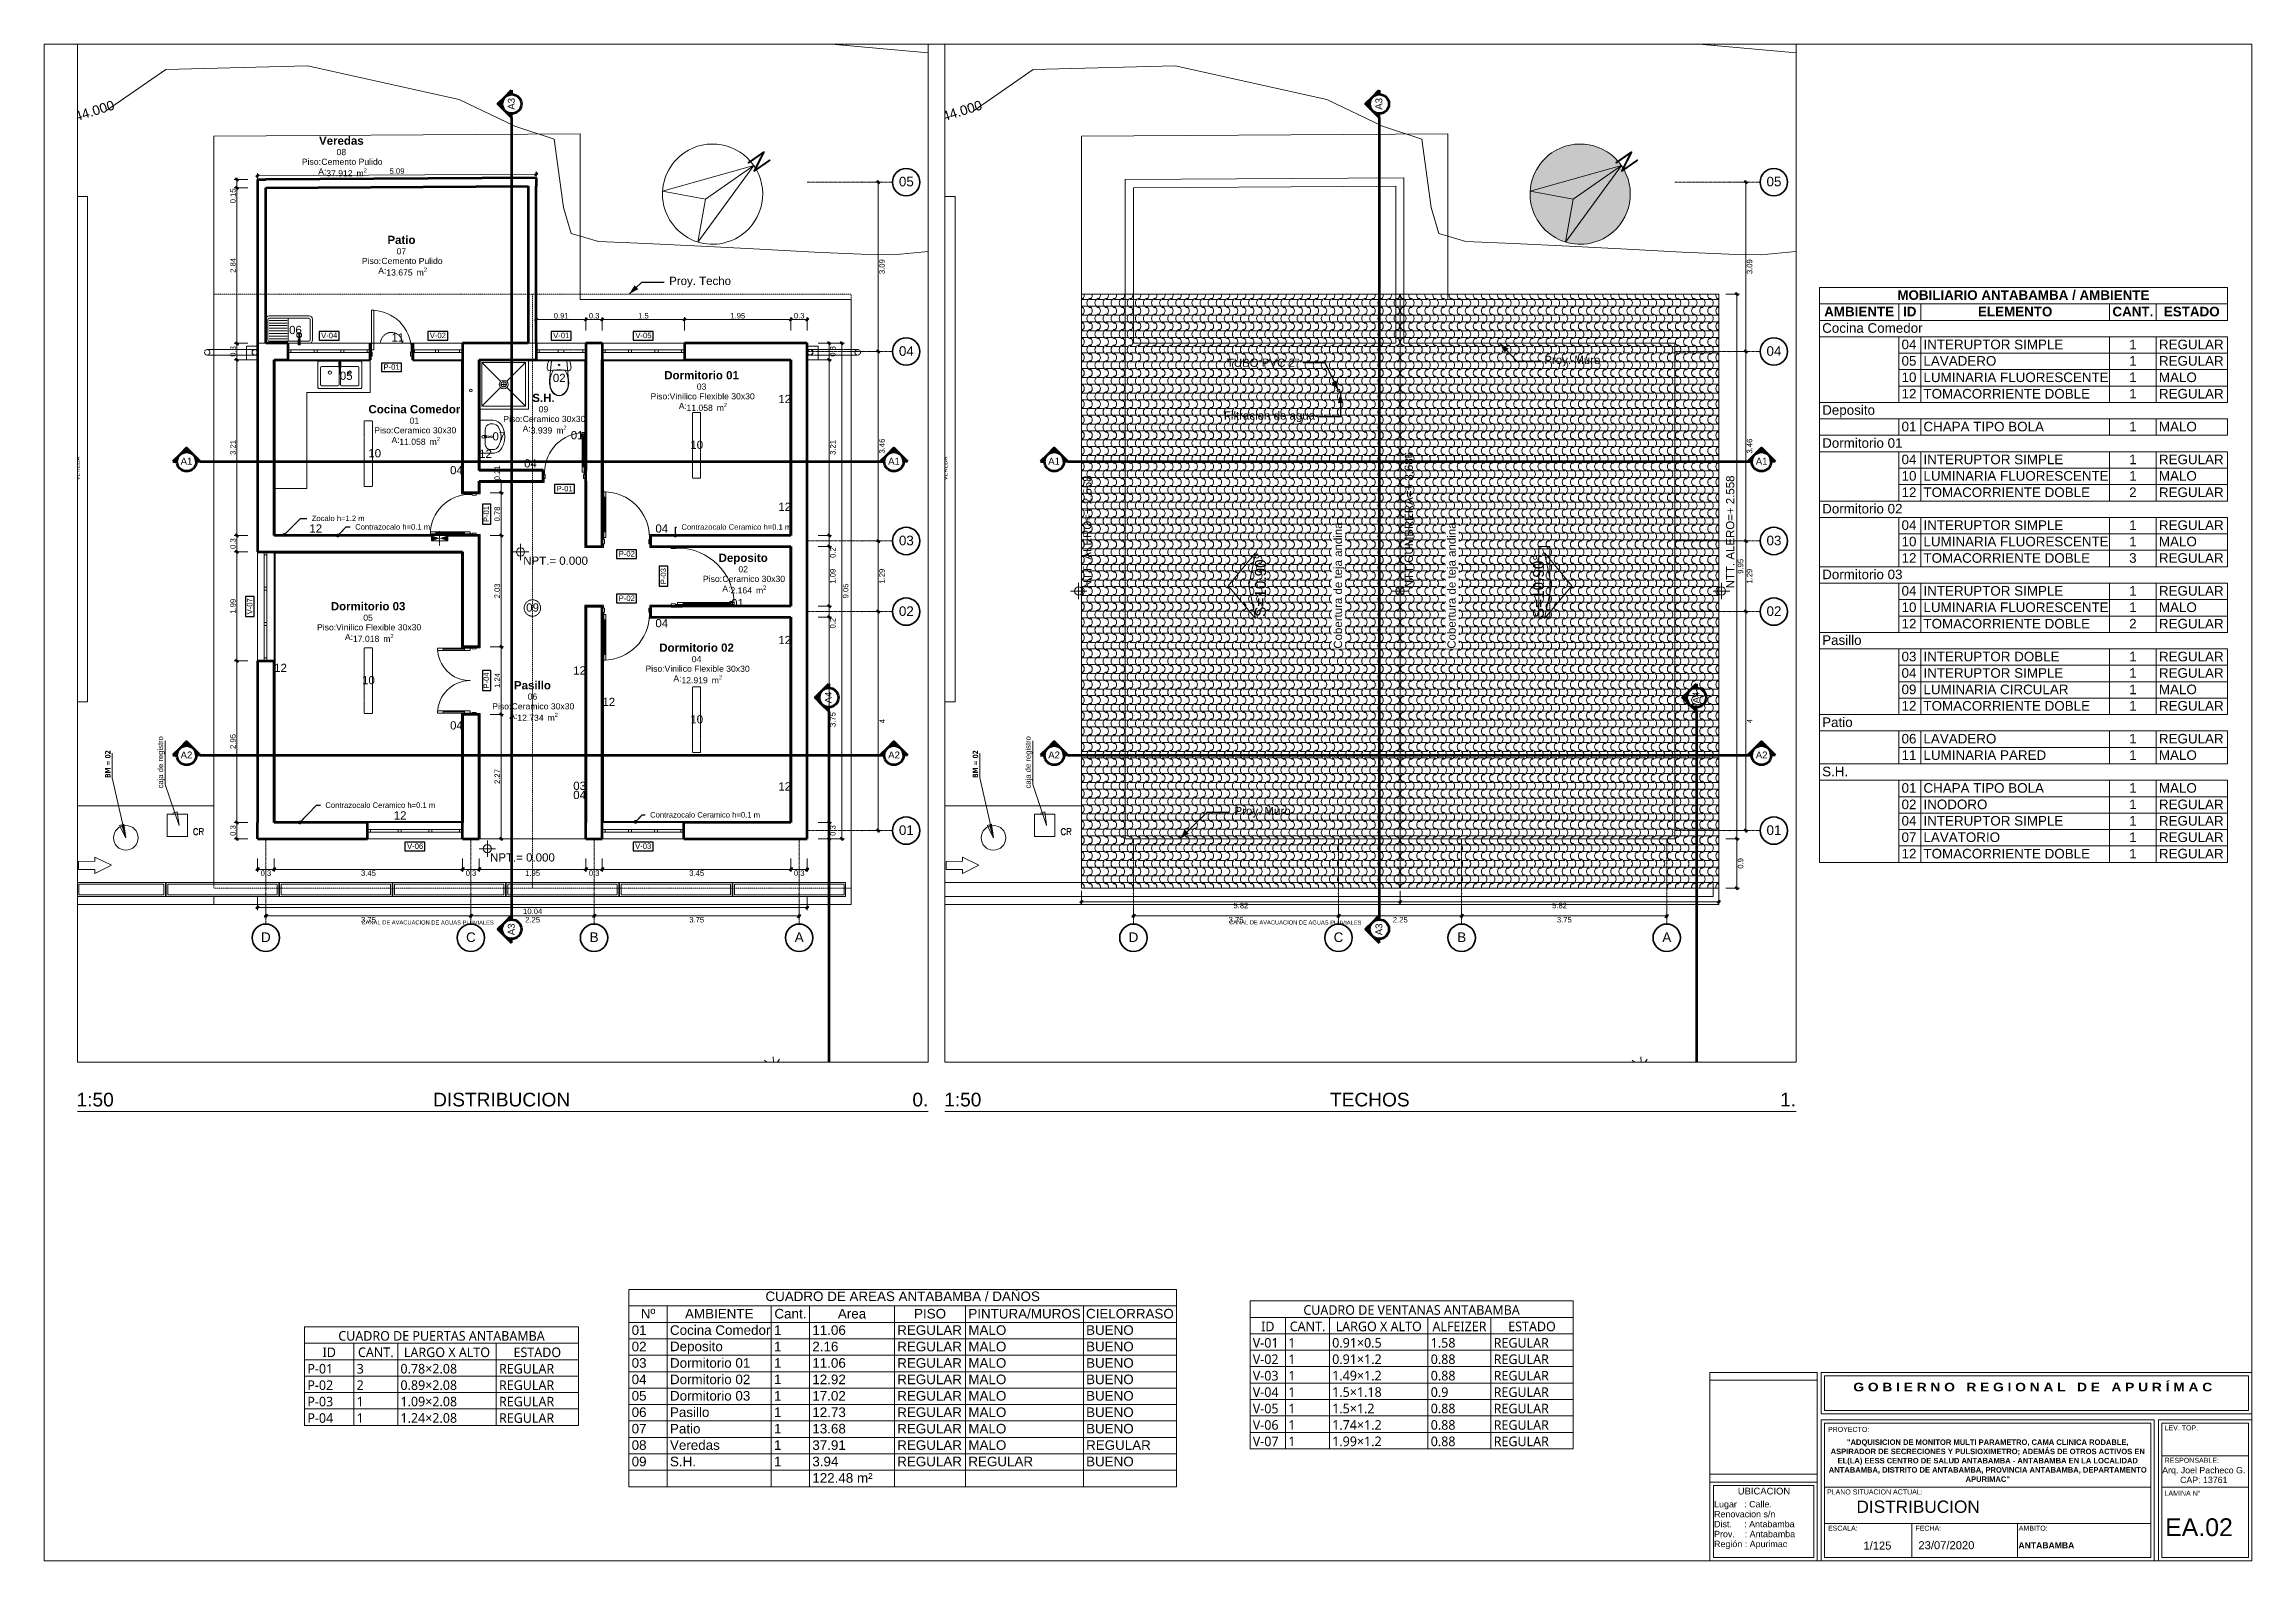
# Paper-space layout 'EA.02 DISTRIBUCION' of a CAD drawing. Header units: metres. Extents: x 17 to 824, y 20 to 574.
# The model-space entities are those that its viewports show. They can reach past a viewport. Long polylines and large blocks are cut down to what shows.
import ezdxf
from ezdxf.xclip import XClip

# ---------------------------------------------------------------- set-up
doc = ezdxf.new("R2010")
doc.units = ezdxf.units.M
doc.header["$MEASUREMENT"] = 0
doc.header["$XCLIPFRAME"] = 0
doc.set_wipeout_variables(frame=1)
for name, pattern in [('Dashed', [0.211667, 0.105833, -0.105833]), ('Dot & Dashed', [0.335139, 0.15875, -0.088194, 0, -0.088194]), ('Hidden Line', [0.15875, 0.105833, -0.052917]), ('Linea punta', [0.85, 0.6, -0.125, 0, -0.125]), ('Wipeout_Contour', [1, 0, -1])]:
    doc.linetypes.add(name, pattern=pattern)
for name, color, linetype in [('2D Drafting - General', 7, 'Continuous'), ('Annotation - Label', 7, 'Continuous'), ('Dimensioning - General', 7, 'Continuous'), ('Drawing & Figure', 7, 'Continuous'), ('Interior - Furniture', 7, 'Continuous'), ('Interior - Lamp', 7, 'Continuous'), ('Interior - Stair & Railing', 7, 'Continuous'), ('LOSA', 7, 'Continuous'), ('Marker - Section', 7, 'Continuous'), ('Model Unit - Zone', 7, 'Continuous'), ('ROTULO', 7, 'Continuous'), ('Shell - Roof', 7, 'Continuous'), ('Site & Landscape - Terrain', 7, 'Continuous'), ('Structural - Bearing', 7, 'Continuous'), ('Structural - Grid', 7, 'Continuous')]:
    doc.layers.add(name, color=color, linetype=linetype)
doc.layers.add('NonPlottable_Drawing & Figure', color=7, linetype='Continuous', plot=False)
doc.styles.add('GENERATED_STYLE_1', font='')
doc.styles.add('GENERATED_STYLE_10', font='')
doc.styles.add('GENERATED_STYLE_11', font='segoeui.ttf')
doc.styles.add('GENERATED_STYLE_2', font='arial.ttf')
doc.styles.add('GENERATED_STYLE_5', font='txt.shx')
doc.styles.add('GENERATED_STYLE_6', font='')
doc.styles.add('GENERATED_STYLE_8', font='isocp.shx')
doc.styles.add('GENERATED_STYLE_9', font='')
doc.styles.get('GENERATED_STYLE_1').set_extended_font_data('Arial', bold=True)
doc.styles.get('GENERATED_STYLE_10').set_extended_font_data('Century Gothic', bold=True)
doc.styles.get('GENERATED_STYLE_6').set_extended_font_data('Verdana', bold=True)
doc.styles.get('GENERATED_STYLE_9').set_extended_font_data('Arial Black', bold=True)
doc.dimstyles.new('GENERATED_STYLE__1', dxfattribs={"dimtxt": 0.1, "dimasz": 0.0475, "dimexe": 0.18, "dimexo": 0.2, "dimgap": 0.09, "dimtad": 3, "dimzin": 0, "dimdsep": 46, "dimtxsty": 'GENERATED_STYLE_2', "dimblk": 'ARROWHEAD_2', "dimblk1": 'ARROWHEAD_2', "dimblk2": 'ARROWHEAD_2', "dimcen": 0.09, "dimclrd": 256, "dimclre": 256, "dimclrt": 5, "dimazin": 0, "dimtfac": 1, "dimtdec": 4, "dimtmove": 0, "dimatfit": 3, "dimfxl": 1, "dimtolj": 1, "dimtzin": 0, "dimarcsym": 0})
doc.dimstyles.new('GENERATED_STYLE__2', dxfattribs={"dimtxt": 0.1, "dimasz": 0.0475, "dimexe": 0.18, "dimexo": 0.2, "dimgap": 0.09, "dimtad": 3, "dimtih": 1, "dimtoh": 1, "dimzin": 0, "dimdsep": 46, "dimtxsty": 'GENERATED_STYLE_2', "dimblk": 'ARROWHEAD_2', "dimblk1": 'ARROWHEAD_2', "dimblk2": 'ARROWHEAD_2', "dimcen": 0.09, "dimclrd": 256, "dimclre": 256, "dimclrt": 5, "dimazin": 0, "dimtfac": 1, "dimtdec": 4, "dimtmove": 0, "dimatfit": 3, "dimfxl": 1, "dimtolj": 1, "dimtzin": 0, "dimarcsym": 0})
doc.dimstyles.new('GENERATED_STYLE__3', dxfattribs={"dimtxt": 0.1, "dimasz": 0.0475, "dimexe": 0.18, "dimexo": 0.2, "dimgap": 0.09, "dimtad": 1, "dimzin": 0, "dimdsep": 46, "dimtxsty": 'GENERATED_STYLE_2', "dimblk": 'ARROWHEAD_2', "dimblk1": 'ARROWHEAD_2', "dimblk2": 'ARROWHEAD_2', "dimcen": 0.09, "dimclrd": 256, "dimclre": 256, "dimclrt": 5, "dimazin": 0, "dimtfac": 1, "dimtdec": 4, "dimtmove": 0, "dimatfit": 3, "dimfxl": 1, "dimtolj": 1, "dimtzin": 0, "dimarcsym": 0})
doc.dimstyles.new('GENERATED_STYLE__4', dxfattribs={"dimtxt": 0.1, "dimasz": 0.0475, "dimexe": 0.18, "dimexo": 0.2, "dimgap": 0.09, "dimtad": 1, "dimtih": 1, "dimtoh": 1, "dimzin": 0, "dimdsep": 46, "dimtxsty": 'GENERATED_STYLE_2', "dimblk": 'ARROWHEAD_2', "dimblk1": 'ARROWHEAD_2', "dimblk2": 'ARROWHEAD_2', "dimcen": 0.09, "dimclrd": 256, "dimclre": 256, "dimclrt": 5, "dimazin": 0, "dimtfac": 1, "dimtdec": 4, "dimtmove": 0, "dimatfit": 3, "dimfxl": 1, "dimtolj": 1, "dimtzin": 0, "dimarcsym": 0})
doc.dimstyles.new('GENERATED_STYLE__5', dxfattribs={"dimtxt": 0.18, "dimasz": 0.1824, "dimexe": 0.18, "dimexo": 0.0625, "dimgap": 0.09, "dimtad": 0, "dimtih": 1, "dimtoh": 1, "dimdec": 4, "dimzin": 0, "dimdsep": 46, "dimcen": 0.09, "dimadec": 0, "dimazin": 0, "dimtfac": 1, "dimtdec": 4, "dimtmove": 0, "dimatfit": 3, "dimldrblk": 'ARROWHEAD_5', "dimfxl": 1, "dimtolj": 1, "dimtzin": 0, "dimarcsym": 0})
doc.dimstyles.new('GENERATED_STYLE__6', dxfattribs={"dimtxt": 0.18, "dimasz": 0.1368, "dimexe": 0.18, "dimexo": 0.0625, "dimgap": 0.09, "dimtad": 0, "dimtih": 1, "dimtoh": 1, "dimdec": 4, "dimzin": 0, "dimdsep": 46, "dimcen": 0.09, "dimadec": 0, "dimazin": 0, "dimtfac": 1, "dimtdec": 4, "dimtmove": 0, "dimatfit": 3, "dimldrblk": 'ARROWHEAD_11', "dimfxl": 1, "dimtolj": 1, "dimtzin": 0, "dimarcsym": 0})
picture_1 = doc.add_image_def('image1.png', size_in_pixel=(327, 287))

psp = doc.layouts.new('EA.02 DISTRIBUCION')

# ---------------------------------------------------------------- texts
at = {"layer": 'Drawing & Figure', "color": 7, "lineweight": 13, "char_height": 5, "attachment_point": 3, "style": 'GENERATED_STYLE_2'}
for s, insert in [('\\A1;\\pt0;1:50', (42.73, 190.98)), ('\\A1;\\pt0;DISTRIBUCION', (209.44, 190.98)), ('\\A1;\\pt0;0.', (340.26, 190.98)), ('\\A1;\\pt0;1:50', (359.63, 190.98)), ('\\A1;\\pt0;TECHOS', (516.08, 190.98)), ('\\A1;\\pt0;1.', (657.21, 190.98))]:
    psp.add_mtext(s, dxfattribs=dict(at, insert=insert))
at = {"layer": 'ROTULO', "color": 7, "linetype": 'Continuous', "lineweight": 13}
for s, insert, char_height, attachment_point, style in [('\\A1;{\\fArial Black|b0|i0|c0|p34;G O B I E R N O   R E G I O N A L   D E   A P U R Í M A C}', (678.15, 85.05), 3.1392, 1, 'GENERATED_STYLE_9'), ('\\A1;PROYECTO:', (668.86, 67.06), 1.8394, 7, 'GENERATED_STYLE_2'), ('\\A1;LEV. TOP.', (791.82, 67.64), 1.8394, 7, 'GENERATED_STYLE_2'), ('\\A1;RESPONSABLE:', (791.84, 55.78), 1.8394, 7, 'GENERATED_STYLE_2'), ('\\A1;UBICACION', (635.93, 44.21), 2.4662, 7, 'GENERATED_STYLE_2'), ('\\A1;PLANO SITUACION ACTUAL:', (668.51, 44.23), 1.8394, 7, 'GENERATED_STYLE_2'), ('\\A1;DISTRIBUCION', (679.28, 37.46), 4.5, 7, 'GENERATED_STYLE_2'), ('\\A1;LAMINA N°', (791.81, 43.76), 1.8394, 7, 'GENERATED_STYLE_2'), ('\\A1;ESCALA:             ', (668.87, 30.99), 1.8394, 7, 'GENERATED_STYLE_2'), ('\\A1;FECHA:', (700.79, 30.99), 1.839, 7, 'GENERATED_STYLE_2'), ('\\A1;AMBITO:', (738.55, 30.99), 1.8394, 7, 'GENERATED_STYLE_2'), ('\\A1;EA.02', (792.03, 28.94), 6.5, 7, 'GENERATED_STYLE_2'), ('\\A1;1/125', (681.82, 24.07), 2.925, 7, 'GENERATED_STYLE_2'), ('\\A1;23/07/2020', (701.91, 24.21), 2.9246, 7, 'GENERATED_STYLE_2'), ('\\A1;ANTABAMBA', (738.43, 24.54), 2.25, 7, 'GENERATED_STYLE_1')]:
    psp.add_mtext(s, dxfattribs=dict(at, insert=insert, char_height=char_height, attachment_point=attachment_point, style=style))
for s, insert, char_height, width, attachment_point, line_spacing_factor, style in [('\\A1;"ADQUISICION DE MONITOR MULTI PARAMETRO, CAMA CLINICA RODABLE, ASPIRADOR DE SECRECIONES Y PULSIOXIMETRO; ADEMÁS DE OTROS ACTIVOS EN EL(LA) EESS CENTRO DE SALUD ANTABAMBA - ANTABAMBA EN LA LOCALIDAD ANTABAMBA, DISTRITO DE ANTABAMBA, PROVINCIA ANTABAMBA, DEPARTAMENTO APURIMAC"', (727.24, 48.82), 2, 113.6792, 8, 1.012342, 'GENERATED_STYLE_10'), ('\\A1;Lugar   : Calle. Renovacion s/n\\PDist.     : Antabamba\\PProv.    : Antabamba\\PRegión : Apurimac', (627.28, 33.08), 2.3232, 35.994, 4, 0.936815, 'GENERATED_STYLE_2')]:
    psp.add_mtext(s, dxfattribs=dict(at, insert=insert, char_height=char_height, width=width, attachment_point=attachment_point, line_spacing_factor=line_spacing_factor, style=style))
at = {"layer": 'ROTULO', "color": 7, "linetype": 'Continuous', "lineweight": 13, "insert": (806.14, 48.38), "char_height": 2.3, "attachment_point": 8, "line_spacing_factor": 0.924085, "style": 'GENERATED_STYLE_2'}
psp.add_mtext('\\A1;Arq. Joel Pacheco G.\\PCAP: 13761', dxfattribs=at)

msp = doc.modelspace()

# ---------------------------------------------------------------- texts
at = {"layer": 'Annotation - Label', "color": 5, "linetype": 'Continuous', "lineweight": 25, "style": 'GENERATED_STYLE_2'}
for s, insert, char_height, attachment_point in [('\\A1;Proy. Techo', (-12.365, 18.125), 0.15, 4), ('\\A1;06', (-19.307, 17.25), 0.15, 4), ('\\A1;11', (-17.437, 17.115), 0.15, 4), ('\\A1;TUBO PVC 2"', (134.165, 16.652), 0.15, 4), ('\\A1;Proy. Muro', (139.964, 16.682), 0.15, 4), ('\\A1;05', (-18.38, 16.414), 0.15, 4), ('\\A1;02', (-14.489, 16.374), 0.15, 4), ('\\A1;12', (-10.372, 15.99), 0.15, 4), ('\\A1;Filtracion de agua', (134.112, 15.666), 0.15, 4), ('\\A1;07', (-15.592, 15.308), 0.15, 4), ('\\A1;01', (-14.162, 15.329), 0.15, 4), ('\\A1;10', (-17.86, 14.999), 0.15, 4), ('\\A1;12', (-15.835, 14.989), 0.15, 4), ('\\A1;10', (-11.979, 15.152), 0.15, 4), ('\\A1;04', (-16.367, 14.69), 0.15, 4), ('\\A1;04', (-15.015, 14.738), 0.15, 7), ('\\A1;Zocalo h=1.2 m', (-18.893, 13.81), 0.1, 4), ('\\A1;Contrazocalo h=0.1 m', (-18.1, 13.653), 0.1, 4), ('\\A1;12', (-10.372, 14.021), 0.15, 4), ('\\A1;12', (-18.937, 13.55), 0.15, 7), ('\\A1;04', (-12.617, 13.548), 0.15, 7), ('\\A1;Contrazocalo Ceramico h=0.1 m', (-12.141, 13.652), 0.1, 4), ('\\A1;09', (-14.976, 12.181), 0.15, 4), ('\\A1;01', (-11.235, 12.262), 0.15, 4), ('\\A1;04', (-12.617, 11.971), 0.15, 1), ('\\A1;12', (-10.372, 11.588), 0.15, 4), ('\\A1;12', (-19.58, 11.08), 0.15, 4), ('\\A1;10', (-17.974, 10.854), 0.15, 4), ('\\A1;12', (-14.117, 11.033), 0.15, 4), ('\\A1;12', (-13.585, 10.458), 0.15, 4), ('\\A1;04', (-16.367, 10.029), 0.15, 4), ('\\A1;10', (-11.979, 10.139), 0.15, 4), ('\\A1;03', (-14.117, 8.925), 0.15, 4), ('\\A1;12', (-10.372, 8.915), 0.15, 4), ('\\A1;Contrazocalo Ceramico h=0.1 m', (-18.644, 8.572), 0.1, 4), ('\\A1;04', (-14.117, 8.758), 0.15, 4), ('\\A1;Proy. Muro', (134.307, 8.444), 0.15, 4), ('\\A1;12', (-17.396, 8.31), 0.15, 7), ('\\A1;Contrazocalo Ceramico h=0.1 m', (-12.713, 8.396), 0.1, 4)]:
    msp.add_mtext(s, dxfattribs=dict(at, insert=insert, char_height=char_height, attachment_point=attachment_point))
at = {"layer": 'Interior - Furniture', "color": 7, "lineweight": 13}
for s, insert, char_height, attachment_point, rotation, style in [('\\A1;3644.000', (-23.505, 21.146), 0.175, 1, 17.4087, 'GENERATED_STYLE_2'), ('\\A1;3644.000', (128.688, 21.146), 0.175, 1, 17.4087, 'GENERATED_STYLE_2'), ('\\A1;N', (-10.961, 20.339), 0.375, 7, 304.7271, 'GENERATED_STYLE_8'), ('\\A1;N', (141.231, 20.339), 0.375, 7, 304.7271, 'GENERATED_STYLE_8'), ('\\A1;NTT.CUMBRERA=+ 3.686', (137.414, 12.532), 0.15, 1, 90, 'GENERATED_STYLE_2'), ('\\A1;NTT. ALERO=+ 2.558', (131.544, 12.532), 0.15, 1, 90, 'GENERATED_STYLE_2'), ('\\A1;NTT. ALERO=+ 2.558', (143.284, 12.532), 0.15, 1, 90, 'GENERATED_STYLE_2')]:
    msp.add_mtext(s, dxfattribs=dict(at, insert=insert, char_height=char_height, attachment_point=attachment_point, rotation=rotation, style=style))
at = {"layer": 'Interior - Furniture', "color": 251, "lineweight": 20, "true_color": 0x6a6a6a, "attachment_point": 7, "style": 'GENERATED_STYLE_2'}
for s, insert, char_height, rotation in [('\\A1;VEREDA', (-23.13, 14.506), 0.075, 90), ('\\A1;VEREDA', (129.062, 14.506), 0.075, 90), ('\\A1;caja de registro', (-21.576, 8.878), 0.1, 90.0729), ('\\A1;caja de registro', (130.616, 8.878), 0.1, 90.0729), ('\\A1;CANAL DE AVACUACION DE AGUAS PLUVIALES', (-17.984, 6.395), 0.075, 359.8302), ('\\A1;CANAL DE AVACUACION DE AGUAS PLUVIALES', (134.208, 6.395), 0.075, 359.8302)]:
    msp.add_mtext(s, dxfattribs=dict(at, insert=insert, char_height=char_height, rotation=rotation))
at = {"layer": 'Interior - Furniture', "color": 7, "lineweight": 13}
for s, insert, char_height, attachment_point, style in [('\\A1;NPT.= 0.000', (-15.03, 13.112), 0.15, 1, 'GENERATED_STYLE_2'), ('\\A1;CR', (-21.064, 8.033), 0.1139, 7, 'GENERATED_STYLE_5'), ('\\A1;CR', (131.129, 8.033), 0.1139, 7, 'GENERATED_STYLE_5'), ('\\A1;NPT.= 0.000', (-15.636, 7.693), 0.15, 1, 'GENERATED_STYLE_2')]:
    msp.add_mtext(s, dxfattribs=dict(at, insert=insert, char_height=char_height, attachment_point=attachment_point, style=style))
at = {"layer": 'Interior - Furniture', "color": 5, "lineweight": 25, "insert": (134.781, 12.012), "char_height": 0.2, "attachment_point": 4, "rotation": 90, "style": 'GENERATED_STYLE_2'}
msp.add_mtext('\\A1;S=10.90°', dxfattribs=at)
at = {"layer": 'Interior - Furniture', "color": 3, "lineweight": 20, "char_height": 0.1, "attachment_point": 7, "rotation": 90, "style": 'GENERATED_STYLE_6'}
for insert in [(-22.566, 9.07), (129.626, 9.07)]:
    msp.add_mtext('\\A1;{\\W0.75;BM = 02}', dxfattribs=dict(at, insert=insert))
at = {"layer": 'Marker - Section', "color": 7, "lineweight": 60, "char_height": 0.125, "rotation": 90, "style": 'GENERATED_STYLE_2'}
for s, insert, attachment_point in [('\\A1;\\pt0;A3', (-15.185, 21.274), 7), ('\\A1;\\pt0;A3', (137.007, 21.274), 7), ('\\A1;\\pt0;A4', (-9.396, 10.432), 7), ('\\A1;\\pt0;A4', (142.797, 10.432), 7), ('\\A1;\\pt0;A3', (-15.185, 6.411), 9), ('\\A1;\\pt0;A3', (137.007, 6.411), 9)]:
    msp.add_mtext(s, dxfattribs=dict(at, insert=insert, attachment_point=attachment_point))
at = {"layer": 'Marker - Section', "color": 7, "lineweight": 60, "char_height": 0.125, "style": 'GENERATED_STYLE_2'}
for s, insert, attachment_point in [('\\A1;\\pt0;A1', (-21.074, 14.792), 9), ('\\A1;\\pt0;A1', (-8.365, 14.792), 7), ('\\A1;\\pt0;A1', (131.118, 14.792), 9), ('\\A1;\\pt0;A1', (143.827, 14.792), 7), ('\\A1;\\pt0;A2', (-21.074, 9.427), 9), ('\\A1;\\pt0;A2', (-8.365, 9.427), 7), ('\\A1;\\pt0;A2', (131.118, 9.427), 9), ('\\A1;\\pt0;A2', (143.827, 9.427), 7)]:
    msp.add_mtext(s, dxfattribs=dict(at, insert=insert, attachment_point=attachment_point))
at = {"layer": 'Model Unit - Zone', "color": 7, "lineweight": 13, "char_height": 0.15, "attachment_point": 2, "style": 'GENERATED_STYLE_1'}
for s, insert in [('\\A1;\\pt0;Veredas', (-18.352, 20.783)), ('\\pt0;', (-17.958, 20.817)), ('\\A1;\\pt0;Patio', (-17.255, 18.972)), ('\\pt0;', (-17.003, 19.006)), ('\\pt0;', (-11.104, 16.534)), ('\\A1;\\pt0;Dormitorio 01', (-11.773, 16.5)), ('\\A1;\\pt0;Cocina Comedor', (-17.018, 15.879)), ('\\pt0;', (-16.195, 15.913)), ('\\A1;\\pt0;S.H.', (-14.661, 16.086)), ('\\pt0;', (-14.461, 16.12)), ('\\A1;\\pt0;Deposito', (-11.013, 13.165)), ('\\pt0;', (-10.573, 13.199)), ('\\A1;\\pt0;Dormitorio 03', (-17.864, 12.281)), ('\\pt0;', (-17.195, 12.315)), ('\\A1;\\pt0;Dormitorio 02', (-11.865, 11.524)), ('\\pt0;', (-11.196, 11.558)), ('\\A1;\\pt0;Pasillo', (-14.862, 10.838)), ('\\pt0;', (-14.531, 10.873))]:
    msp.add_mtext(s, dxfattribs=dict(at, insert=insert))
at = {"layer": 'Model Unit - Zone', "color": 5, "lineweight": 25, "char_height": 0.1125, "attachment_point": 2, "style": 'GENERATED_STYLE_2'}
for s, insert in [('\\pt0;', (-18.267, 20.582)), ('\\A1;\\pt0;Piso: ', (-18.899, 20.379)), ('\\A1;\\pt0;A: ', (-18.701, 20.202)), ('\\A1;\\pt0;Cemento Pulido', (-18.159, 20.379)), ('\\A1;\\pt0,2.3;37.912{\\H0.66x;\\S^  ;} m{\\H0.66x;\\S2^  ;}', (-18.257, 20.202)), ('\\A1;\\pt0;08', (-18.352, 20.556)), ('\\A1;\\pt0;Piso: ', (-17.802, 18.568)), ('\\A1;\\pt0;Cemento Pulido', (-17.062, 18.568)), ('\\A1;\\pt0;07', (-17.255, 18.745)), ('\\pt0;', (-17.17, 18.771)), ('\\A1;\\pt0;A: ', (-17.604, 18.391)), ('\\A1;\\pt0,2.3;13.675{\\H0.66x;\\S^  ;} m{\\H0.66x;\\S2^  ;}', (-17.16, 18.391)), ('\\A1;\\pt0;03', (-11.773, 16.273)), ('\\pt0;', (-11.687, 16.298)), ('\\A1;\\pt0;09', (-14.661, 15.859)), ('\\pt0;', (-14.576, 15.885)), ('\\A1;\\pt0;Piso: ', (-12.531, 16.096)), ('\\A1;\\pt0;Vinilico Flexible 30x30', (-11.58, 16.096)), ('\\A1;\\pt0;A: ', (-12.116, 15.919)), ('\\A1;\\pt0,2.3;11.058{\\H0.66x;\\S^  ;} m{\\H0.66x;\\S2^  ;}', (-11.678, 15.919)), ('\\A1;\\pt0;Piso: ', (-17.577, 15.475)), ('\\A1;\\pt0;Ceramico 30x30', (-16.825, 15.475)), ('\\A1;\\pt0;01', (-17.018, 15.652)), ('\\pt0;', (-16.932, 15.678)), ('\\A1;\\pt0;Piso: ', (-15.22, 15.682)), ('\\A1;\\pt0;A: ', (-14.967, 15.505)), ('\\A1;\\pt0;Ceramico 30x30', (-14.468, 15.682)), ('\\A1;\\pt0,2.3;3.939{\\H0.66x;\\S^  ;} m{\\H0.66x;\\S2^  ;}', (-14.566, 15.505)), ('\\A1;\\pt0;A: ', (-17.361, 15.298)), ('\\A1;\\pt0,2.3;11.058{\\H0.66x;\\S^  ;} m{\\H0.66x;\\S2^  ;}', (-16.923, 15.298)), ('\\A1;\\pt0;02', (-11.013, 12.938)), ('\\pt0;', (-10.928, 12.964)), ('\\A1;\\pt0;Piso: ', (-11.573, 12.761)), ('\\A1;\\pt0;A: ', (-11.32, 12.584)), ('\\A1;\\pt0;Ceramico 30x30', (-10.82, 12.761)), ('\\A1;\\pt0,2.3;2.164{\\H0.66x;\\S^  ;} m{\\H0.66x;\\S2^  ;}', (-10.918, 12.584)), ('\\A1;\\pt0;Piso: ', (-18.622, 11.877)), ('\\A1;\\pt0;Vinilico Flexible 30x30', (-17.671, 11.877)), ('\\A1;\\pt0;A: ', (-18.213, 11.7)), ('\\A1;\\pt0,2.3;17.018{\\H0.66x;\\S^  ;} m{\\H0.66x;\\S2^  ;}', (-17.769, 11.7)), ('\\A1;\\pt0;05', (-17.864, 12.053)), ('\\pt0;', (-17.778, 12.079)), ('\\A1;\\pt0;04', (-11.865, 11.296)), ('\\pt0;', (-11.78, 11.322)), ('\\A1;\\pt0;Piso: ', (-12.623, 11.12)), ('\\A1;\\pt0;Vinilico Flexible 30x30', (-11.672, 11.12)), ('\\A1;\\pt0;A: ', (-12.214, 10.943)), ('\\A1;\\pt0,2.3;12.919{\\H0.66x;\\S^  ;} m{\\H0.66x;\\S2^  ;}', (-11.77, 10.943)), ('\\A1;\\pt0;06', (-14.862, 10.611)), ('\\pt0;', (-14.777, 10.637)), ('\\A1;\\pt0;Piso: ', (-15.422, 10.434)), ('\\A1;\\pt0;A: ', (-15.211, 10.258)), ('\\A1;\\pt0;Ceramico 30x30', (-14.67, 10.434)), ('\\A1;\\pt0,2.3;12.734{\\H0.66x;\\S^  ;} m{\\H0.66x;\\S2^  ;}', (-14.768, 10.258))]:
    msp.add_mtext(s, dxfattribs=dict(at, insert=insert))
at = {"layer": 'Structural - Bearing', "color": 7, "lineweight": 13, "char_height": 0.1, "attachment_point": 7, "style": 'GENERATED_STYLE_2'}
for s, insert in [('\\A1;\\pt0;V-04', (-18.722, 17.1)), ('\\A1;\\pt0;V-02', (-16.737, 17.1)), ('\\A1;\\pt0;V-01', (-14.484, 17.1)), ('\\A1;\\pt0;V-05', (-12.982, 17.1)), ('\\A1;\\pt0;P-01', (-17.582, 16.522)), ('\\A1;\\pt0;P-01', (-14.422, 14.302)), ('\\A1;\\pt0;P-02', (-13.287, 13.112)), ('\\A1;\\pt0;P-02', (-13.287, 12.3)), ('\\A1;\\pt0;V-06', (-17.152, 7.772)), ('\\A1;\\pt0;V-03', (-12.987, 7.772))]:
    msp.add_mtext(s, dxfattribs=dict(at, insert=insert))
at = {"layer": 'Structural - Bearing', "color": 7, "lineweight": 13, "char_height": 0.1, "attachment_point": 7, "rotation": 90, "style": 'GENERATED_STYLE_2'}
for s, insert in [('\\A1;\\pt0;P-01', (-15.653, 13.742)), ('\\A1;\\pt0;P-03', (-12.42, 12.607)), ('\\A1;\\pt0;V-07', (-19.975, 12.057)), ('\\A1;\\pt0;P-04', (-15.653, 10.702))]:
    msp.add_mtext(s, dxfattribs=dict(at, insert=insert))
at = {"layer": 'Structural - Grid', "color": 7, "lineweight": 13, "char_height": 0.175, "attachment_point": 4, "style": 'GENERATED_STYLE_2'}
for s, insert in [('\\A1;\\pt0;05', (-8.169, 19.96)), ('\\A1;\\pt0;05', (144.023, 19.96)), ('\\A1;\\pt0;04', (-8.169, 16.865)), ('\\A1;\\pt0;04', (144.023, 16.865)), ('\\A1;\\pt0;03', (-8.169, 13.405)), ('\\A1;\\pt0;03', (144.023, 13.405)), ('\\A1;\\pt0;02', (-8.169, 12.115)), ('\\A1;\\pt0;02', (144.023, 12.115)), ('\\A1;\\pt0;01', (-8.169, 8.115)), ('\\A1;\\pt0;01', (144.023, 8.115)), ('\\A1;\\pt0;D', (-19.819, 6.161)), ('\\A1;\\pt0;C', (-16.074, 6.159)), ('\\A1;\\pt0;B', (-13.817, 6.161)), ('\\A1;\\pt0;A', (-10.072, 6.161)), ('\\A1;\\pt0;D', (132.373, 6.161)), ('\\A1;\\pt0;C', (136.118, 6.159)), ('\\A1;\\pt0;B', (138.375, 6.161)), ('\\A1;\\pt0;A', (142.12, 6.161))]:
    msp.add_mtext(s, dxfattribs=dict(at, insert=insert))

# ---------------------------------------------------------------- blocks, each defined once
blk = doc.blocks.new('Drawing_1_3', base_point=(814.76, 275.11))
at = {"color": 7, "linetype": 'Continuous', "lineweight": 13, "ltscale": 1000}
for p, q in [((665.75, 485.12), (665.75, 479.12)), ((665.75, 485.12), (814.75, 485.12)), ((814.75, 485.12), (814.75, 479.12)), ((665.75, 479.12), (814.75, 479.12)), ((665.75, 479.12), (665.75, 473.12)), ((694.75, 479.12), (694.75, 473.12)), ((702.75, 479.12), (702.75, 473.12)), ((771.75, 479.12), (771.75, 473.12)), ((788.75, 479.12), (788.75, 473.12)), ((814.75, 479.12), (814.75, 473.12)), ((665.75, 473.12), (694.75, 473.12)), ((665.75, 473.12), (665.75, 467.12)), ((694.75, 473.12), (702.75, 473.12)), ((702.75, 473.12), (771.75, 473.12)), ((771.75, 473.12), (788.75, 473.12)), ((788.75, 473.12), (814.75, 473.12)), ((665.75, 467.12), (814.75, 467.12)), ((665.75, 467.12), (665.75, 461.12)), ((665.75, 461.12), (665.75, 455.12)), ((694.75, 467.12), (694.75, 461.12)), ((694.75, 467.12), (694.75, 461.12)), ((694.75, 461.12), (694.75, 455.12)), ((694.75, 461.12), (702.75, 461.12)), ((694.75, 461.12), (702.75, 461.12)), ((694.75, 461.12), (694.75, 455.12)), ((702.75, 467.12), (702.75, 461.12)), ((702.75, 467.12), (702.75, 461.12)), ((702.75, 461.12), (702.75, 455.12)), ((702.75, 461.12), (771.75, 461.12)), ((702.75, 461.12), (771.75, 461.12)), ((702.75, 461.12), (702.75, 455.12)), ((771.75, 467.12), (771.75, 461.12)), ((771.75, 467.12), (771.75, 461.12)), ((771.75, 461.12), (771.75, 455.12)), ((771.75, 461.12), (788.75, 461.12)), ((771.75, 461.12), (788.75, 461.12)), ((771.75, 461.12), (771.75, 455.12)), ((788.75, 467.12), (788.75, 461.12)), ((788.75, 467.12), (788.75, 461.12)), ((788.75, 461.12), (788.75, 455.12)), ((788.75, 461.12), (814.75, 461.12)), ((788.75, 461.12), (814.75, 461.12)), ((788.75, 461.12), (788.75, 455.12)), ((814.75, 467.12), (814.75, 461.12)), ((814.75, 461.12), (814.75, 455.12)), ((665.75, 455.12), (665.75, 449.12)), ((694.75, 455.12), (694.75, 449.12)), ((694.75, 455.12), (702.75, 455.12)), ((694.75, 455.12), (702.75, 455.12)), ((694.75, 455.12), (694.75, 449.12)), ((702.75, 455.12), (702.75, 449.12)), ((702.75, 455.12), (771.75, 455.12)), ((702.75, 455.12), (771.75, 455.12)), ((702.75, 455.12), (702.75, 449.12)), ((771.75, 455.12), (771.75, 449.12)), ((771.75, 455.12), (788.75, 455.12)), ((771.75, 455.12), (788.75, 455.12)), ((771.75, 455.12), (771.75, 449.12)), ((788.75, 455.12), (788.75, 449.12)), ((788.75, 455.12), (814.75, 455.12)), ((788.75, 455.12), (814.75, 455.12)), ((788.75, 455.12), (788.75, 449.12)), ((814.75, 455.12), (814.75, 449.12)), ((665.75, 449.12), (665.75, 443.12)), ((694.75, 449.12), (694.75, 443.12)), ((694.75, 449.12), (702.75, 449.12)), ((694.75, 449.12), (702.75, 449.12)), ((694.75, 449.12), (694.75, 443.12)), ((702.75, 449.12), (702.75, 443.12)), ((702.75, 449.12), (771.75, 449.12)), ((702.75, 449.12), (771.75, 449.12)), ((702.75, 449.12), (702.75, 443.12)), ((771.75, 449.12), (771.75, 443.12)), ((771.75, 449.12), (788.75, 449.12)), ((771.75, 449.12), (788.75, 449.12)), ((771.75, 449.12), (771.75, 443.12)), ((788.75, 449.12), (788.75, 443.12)), ((788.75, 449.12), (814.75, 449.12)), ((788.75, 449.12), (814.75, 449.12)), ((788.75, 449.12), (788.75, 443.12)), ((814.75, 449.12), (814.75, 443.12)), ((665.75, 443.12), (814.75, 443.12)), ((665.75, 443.12), (665.75, 437.12)), ((665.75, 437.12), (814.75, 437.12)), ((665.75, 437.12), (665.75, 431.12)), ((694.75, 437.12), (694.75, 431.12)), ((694.75, 437.12), (694.75, 431.12)), ((702.75, 437.12), (702.75, 431.12)), ((702.75, 437.12), (702.75, 431.12)), ((771.75, 437.12), (771.75, 431.12)), ((771.75, 437.12), (771.75, 431.12)), ((788.75, 437.12), (788.75, 431.12)), ((788.75, 437.12), (788.75, 431.12)), ((814.75, 437.12), (814.75, 431.12)), ((665.75, 431.12), (814.75, 431.12)), ((665.75, 431.12), (665.75, 425.12)), ((665.75, 425.12), (814.75, 425.12)), ((665.75, 425.12), (665.75, 419.12)), ((694.75, 425.12), (694.75, 419.12)), ((694.75, 425.12), (694.75, 419.12)), ((702.75, 425.12), (702.75, 419.12)), ((702.75, 425.12), (702.75, 419.12)), ((771.75, 425.12), (771.75, 419.12)), ((771.75, 425.12), (771.75, 419.12)), ((788.75, 425.12), (788.75, 419.12)), ((788.75, 425.12), (788.75, 419.12)), ((814.75, 425.12), (814.75, 419.12)), ((665.75, 419.12), (665.75, 413.12)), ((665.75, 413.12), (665.75, 407.12)), ((694.75, 419.12), (694.75, 413.12)), ((694.75, 419.12), (702.75, 419.12)), ((694.75, 419.12), (702.75, 419.12)), ((694.75, 419.12), (694.75, 413.12)), ((694.75, 413.12), (694.75, 407.12)), ((694.75, 413.12), (702.75, 413.12)), ((694.75, 413.12), (702.75, 413.12)), ((694.75, 413.12), (694.75, 407.12)), ((702.75, 419.12), (702.75, 413.12)), ((702.75, 419.12), (771.75, 419.12)), ((702.75, 419.12), (771.75, 419.12)), ((702.75, 419.12), (702.75, 413.12)), ((702.75, 413.12), (702.75, 407.12)), ((702.75, 413.12), (771.75, 413.12)), ((702.75, 413.12), (771.75, 413.12)), ((702.75, 413.12), (702.75, 407.12)), ((771.75, 419.12), (771.75, 413.12)), ((771.75, 419.12), (788.75, 419.12)), ((771.75, 419.12), (788.75, 419.12)), ((771.75, 419.12), (771.75, 413.12)), ((771.75, 413.12), (771.75, 407.12)), ((771.75, 413.12), (788.75, 413.12)), ((771.75, 413.12), (788.75, 413.12)), ((771.75, 413.12), (771.75, 407.12)), ((788.75, 419.12), (788.75, 413.12)), ((788.75, 419.12), (814.75, 419.12)), ((788.75, 419.12), (814.75, 419.12)), ((788.75, 419.12), (788.75, 413.12)), ((788.75, 413.12), (788.75, 407.12)), ((788.75, 413.12), (814.75, 413.12)), ((788.75, 413.12), (814.75, 413.12)), ((788.75, 413.12), (788.75, 407.12)), ((814.75, 419.12), (814.75, 413.12)), ((814.75, 413.12), (814.75, 407.12)), ((665.75, 407.12), (814.75, 407.12)), ((665.75, 407.12), (665.75, 401.12)), ((665.75, 401.12), (814.75, 401.12)), ((665.75, 401.12), (665.75, 395.12)), ((694.75, 401.12), (694.75, 395.12)), ((694.75, 401.12), (694.75, 395.12)), ((702.75, 401.12), (702.75, 395.12)), ((702.75, 401.12), (702.75, 395.12)), ((771.75, 401.12), (771.75, 395.12)), ((771.75, 401.12), (771.75, 395.12)), ((788.75, 401.12), (788.75, 395.12)), ((788.75, 401.12), (788.75, 395.12)), ((814.75, 401.12), (814.75, 395.12)), ((665.75, 395.12), (665.75, 389.12)), ((665.75, 389.12), (665.75, 383.12)), ((694.75, 395.12), (694.75, 389.12)), ((694.75, 395.12), (702.75, 395.12)), ((694.75, 395.12), (702.75, 395.12)), ((694.75, 395.12), (694.75, 389.12)), ((694.75, 389.12), (694.75, 383.12)), ((694.75, 389.12), (702.75, 389.12)), ((694.75, 389.12), (702.75, 389.12)), ((694.75, 389.12), (694.75, 383.12)), ((702.75, 395.12), (702.75, 389.12)), ((702.75, 395.12), (771.75, 395.12)), ((702.75, 395.12), (771.75, 395.12)), ((702.75, 395.12), (702.75, 389.12)), ((702.75, 389.12), (702.75, 383.12)), ((702.75, 389.12), (771.75, 389.12)), ((702.75, 389.12), (771.75, 389.12)), ((702.75, 389.12), (702.75, 383.12)), ((771.75, 395.12), (771.75, 389.12)), ((771.75, 395.12), (788.75, 395.12)), ((771.75, 395.12), (788.75, 395.12)), ((771.75, 395.12), (771.75, 389.12)), ((771.75, 389.12), (771.75, 383.12)), ((771.75, 389.12), (788.75, 389.12)), ((771.75, 389.12), (788.75, 389.12)), ((771.75, 389.12), (771.75, 383.12)), ((788.75, 395.12), (788.75, 389.12)), ((788.75, 395.12), (814.75, 395.12)), ((788.75, 395.12), (814.75, 395.12)), ((788.75, 395.12), (788.75, 389.12)), ((788.75, 389.12), (788.75, 383.12)), ((788.75, 389.12), (814.75, 389.12)), ((788.75, 389.12), (814.75, 389.12)), ((788.75, 389.12), (788.75, 383.12)), ((814.75, 395.12), (814.75, 389.12)), ((814.75, 389.12), (814.75, 383.12)), ((665.75, 383.12), (814.75, 383.12)), ((665.75, 383.12), (665.75, 377.12)), ((665.75, 377.12), (814.75, 377.12)), ((665.75, 377.12), (665.75, 371.12)), ((665.75, 371.12), (665.75, 365.12)), ((694.75, 377.12), (694.75, 371.12)), ((694.75, 377.12), (694.75, 371.12)), ((694.75, 371.12), (694.75, 365.12)), ((694.75, 371.12), (702.75, 371.12)), ((694.75, 371.12), (702.75, 371.12)), ((694.75, 371.12), (694.75, 365.12)), ((702.75, 377.12), (702.75, 371.12)), ((702.75, 377.12), (702.75, 371.12)), ((702.75, 371.12), (702.75, 365.12)), ((702.75, 371.12), (771.75, 371.12)), ((702.75, 371.12), (771.75, 371.12)), ((702.75, 371.12), (702.75, 365.12)), ((771.75, 377.12), (771.75, 371.12)), ((771.75, 377.12), (771.75, 371.12)), ((771.75, 371.12), (771.75, 365.12)), ((771.75, 371.12), (788.75, 371.12)), ((771.75, 371.12), (788.75, 371.12)), ((771.75, 371.12), (771.75, 365.12)), ((788.75, 377.12), (788.75, 371.12)), ((788.75, 377.12), (788.75, 371.12)), ((788.75, 371.12), (788.75, 365.12)), ((788.75, 371.12), (814.75, 371.12)), ((788.75, 371.12), (814.75, 371.12)), ((788.75, 371.12), (788.75, 365.12)), ((814.75, 377.12), (814.75, 371.12)), ((814.75, 371.12), (814.75, 365.12)), ((665.75, 365.12), (665.75, 359.12)), ((694.75, 365.12), (694.75, 359.12)), ((694.75, 365.12), (702.75, 365.12)), ((694.75, 365.12), (702.75, 365.12)), ((694.75, 365.12), (694.75, 359.12)), ((702.75, 365.12), (702.75, 359.12)), ((702.75, 365.12), (771.75, 365.12)), ((702.75, 365.12), (771.75, 365.12)), ((702.75, 365.12), (702.75, 359.12)), ((771.75, 365.12), (771.75, 359.12)), ((771.75, 365.12), (788.75, 365.12)), ((771.75, 365.12), (788.75, 365.12)), ((771.75, 365.12), (771.75, 359.12)), ((788.75, 365.12), (788.75, 359.12)), ((788.75, 365.12), (814.75, 365.12)), ((788.75, 365.12), (814.75, 365.12)), ((788.75, 365.12), (788.75, 359.12)), ((814.75, 365.12), (814.75, 359.12)), ((665.75, 359.12), (814.75, 359.12)), ((665.75, 359.12), (665.75, 353.12)), ((665.75, 353.12), (814.75, 353.12)), ((665.75, 353.12), (665.75, 347.12)), ((665.75, 347.12), (665.75, 341.12)), ((694.75, 353.12), (694.75, 347.12)), ((694.75, 353.12), (694.75, 347.12)), ((694.75, 347.12), (694.75, 341.12)), ((694.75, 347.12), (702.75, 347.12)), ((694.75, 347.12), (702.75, 347.12)), ((694.75, 347.12), (694.75, 341.12)), ((702.75, 353.12), (702.75, 347.12)), ((702.75, 353.12), (702.75, 347.12)), ((702.75, 347.12), (702.75, 341.12)), ((702.75, 347.12), (771.75, 347.12)), ((702.75, 347.12), (771.75, 347.12)), ((702.75, 347.12), (702.75, 341.12)), ((771.75, 353.12), (771.75, 347.12)), ((771.75, 353.12), (771.75, 347.12)), ((771.75, 347.12), (771.75, 341.12)), ((771.75, 347.12), (788.75, 347.12)), ((771.75, 347.12), (788.75, 347.12)), ((771.75, 347.12), (771.75, 341.12)), ((788.75, 353.12), (788.75, 347.12)), ((788.75, 353.12), (788.75, 347.12)), ((788.75, 347.12), (788.75, 341.12)), ((788.75, 347.12), (814.75, 347.12)), ((788.75, 347.12), (814.75, 347.12)), ((788.75, 347.12), (788.75, 341.12)), ((814.75, 353.12), (814.75, 347.12)), ((814.75, 347.12), (814.75, 341.12)), ((665.75, 341.12), (665.75, 335.12)), ((694.75, 341.12), (694.75, 335.12)), ((694.75, 341.12), (702.75, 341.12)), ((694.75, 341.12), (702.75, 341.12)), ((694.75, 341.12), (694.75, 335.12)), ((702.75, 341.12), (702.75, 335.12)), ((702.75, 341.12), (771.75, 341.12)), ((702.75, 341.12), (771.75, 341.12)), ((702.75, 341.12), (702.75, 335.12)), ((771.75, 341.12), (771.75, 335.12)), ((771.75, 341.12), (788.75, 341.12)), ((771.75, 341.12), (788.75, 341.12)), ((771.75, 341.12), (771.75, 335.12)), ((788.75, 341.12), (788.75, 335.12)), ((788.75, 341.12), (814.75, 341.12)), ((788.75, 341.12), (814.75, 341.12)), ((788.75, 341.12), (788.75, 335.12)), ((814.75, 341.12), (814.75, 335.12)), ((665.75, 335.12), (665.75, 329.12)), ((694.75, 335.12), (694.75, 329.12)), ((694.75, 335.12), (702.75, 335.12)), ((694.75, 335.12), (702.75, 335.12)), ((694.75, 335.12), (694.75, 329.12)), ((702.75, 335.12), (702.75, 329.12)), ((702.75, 335.12), (771.75, 335.12)), ((702.75, 335.12), (771.75, 335.12)), ((702.75, 335.12), (702.75, 329.12)), ((771.75, 335.12), (771.75, 329.12)), ((771.75, 335.12), (788.75, 335.12)), ((771.75, 335.12), (788.75, 335.12)), ((771.75, 335.12), (771.75, 329.12)), ((788.75, 335.12), (788.75, 329.12)), ((788.75, 335.12), (814.75, 335.12)), ((788.75, 335.12), (814.75, 335.12)), ((788.75, 335.12), (788.75, 329.12)), ((814.75, 335.12), (814.75, 329.12)), ((665.75, 329.12), (814.75, 329.12)), ((665.75, 329.12), (665.75, 323.12)), ((665.75, 323.12), (814.75, 323.12)), ((665.75, 323.12), (665.75, 317.12)), ((694.75, 323.12), (694.75, 317.12)), ((694.75, 323.12), (694.75, 317.12)), ((702.75, 323.12), (702.75, 317.12)), ((702.75, 323.12), (702.75, 317.12)), ((771.75, 323.12), (771.75, 317.12)), ((771.75, 323.12), (771.75, 317.12)), ((788.75, 323.12), (788.75, 317.12)), ((788.75, 323.12), (788.75, 317.12)), ((814.75, 323.12), (814.75, 317.12)), ((665.75, 317.12), (665.75, 311.12)), ((694.75, 317.12), (694.75, 311.12)), ((694.75, 317.12), (702.75, 317.12)), ((694.75, 317.12), (702.75, 317.12)), ((694.75, 317.12), (694.75, 311.12)), ((702.75, 317.12), (702.75, 311.12)), ((702.75, 317.12), (771.75, 317.12)), ((702.75, 317.12), (771.75, 317.12)), ((702.75, 317.12), (702.75, 311.12)), ((771.75, 317.12), (771.75, 311.12)), ((771.75, 317.12), (788.75, 317.12)), ((771.75, 317.12), (788.75, 317.12)), ((771.75, 317.12), (771.75, 311.12)), ((788.75, 317.12), (788.75, 311.12)), ((788.75, 317.12), (814.75, 317.12)), ((788.75, 317.12), (814.75, 317.12)), ((788.75, 317.12), (788.75, 311.12)), ((814.75, 317.12), (814.75, 311.12)), ((665.75, 311.12), (814.75, 311.12)), ((665.75, 311.12), (665.75, 305.12)), ((665.75, 305.12), (814.75, 305.12)), ((665.75, 305.12), (665.75, 299.12)), ((665.75, 299.12), (665.75, 293.12)), ((694.75, 305.12), (694.75, 299.12)), ((694.75, 305.12), (694.75, 299.12)), ((694.75, 299.12), (694.75, 293.12)), ((694.75, 299.12), (702.75, 299.12)), ((694.75, 299.12), (702.75, 299.12)), ((694.75, 299.12), (694.75, 293.12)), ((702.75, 305.12), (702.75, 299.12)), ((702.75, 305.12), (702.75, 299.12)), ((702.75, 299.12), (702.75, 293.12)), ((702.75, 299.12), (771.75, 299.12)), ((702.75, 299.12), (771.75, 299.12)), ((702.75, 299.12), (702.75, 293.12)), ((771.75, 305.12), (771.75, 299.12)), ((771.75, 305.12), (771.75, 299.12)), ((771.75, 299.12), (771.75, 293.12)), ((771.75, 299.12), (788.75, 299.12)), ((771.75, 299.12), (788.75, 299.12)), ((771.75, 299.12), (771.75, 293.12)), ((788.75, 305.12), (788.75, 299.12)), ((788.75, 305.12), (788.75, 299.12)), ((788.75, 299.12), (788.75, 293.12)), ((788.75, 299.12), (814.75, 299.12)), ((788.75, 299.12), (814.75, 299.12)), ((788.75, 299.12), (788.75, 293.12)), ((814.75, 305.12), (814.75, 299.12)), ((814.75, 299.12), (814.75, 293.12)), ((665.75, 293.12), (665.75, 287.12)), ((694.75, 293.12), (694.75, 287.12)), ((694.75, 293.12), (702.75, 293.12)), ((694.75, 293.12), (702.75, 293.12)), ((694.75, 293.12), (694.75, 287.12)), ((702.75, 293.12), (702.75, 287.12)), ((702.75, 293.12), (771.75, 293.12)), ((702.75, 293.12), (771.75, 293.12)), ((702.75, 293.12), (702.75, 287.12)), ((771.75, 293.12), (771.75, 287.12)), ((771.75, 293.12), (788.75, 293.12)), ((771.75, 293.12), (788.75, 293.12)), ((771.75, 293.12), (771.75, 287.12)), ((788.75, 293.12), (788.75, 287.12)), ((788.75, 293.12), (814.75, 293.12)), ((788.75, 293.12), (814.75, 293.12)), ((788.75, 293.12), (788.75, 287.12)), ((814.75, 293.12), (814.75, 287.12)), ((665.75, 287.12), (665.75, 281.12)), ((694.75, 287.12), (694.75, 281.12)), ((694.75, 287.12), (702.75, 287.12)), ((694.75, 287.12), (702.75, 287.12)), ((694.75, 287.12), (694.75, 281.12)), ((702.75, 287.12), (702.75, 281.12)), ((702.75, 287.12), (771.75, 287.12)), ((702.75, 287.12), (771.75, 287.12)), ((702.75, 287.12), (702.75, 281.12)), ((771.75, 287.12), (771.75, 281.12)), ((771.75, 287.12), (788.75, 287.12)), ((771.75, 287.12), (788.75, 287.12)), ((771.75, 287.12), (771.75, 281.12)), ((788.75, 287.12), (788.75, 281.12)), ((788.75, 287.12), (814.75, 287.12)), ((788.75, 287.12), (814.75, 287.12)), ((788.75, 287.12), (788.75, 281.12)), ((814.75, 287.12), (814.75, 281.12)), ((665.75, 281.12), (665.75, 275.12)), ((665.75, 275.12), (694.75, 275.12)), ((694.75, 281.12), (694.75, 275.12)), ((694.75, 281.12), (702.75, 281.12)), ((694.75, 281.12), (702.75, 281.12)), ((694.75, 281.12), (694.75, 275.12)), ((694.75, 275.12), (702.75, 275.12)), ((702.75, 281.12), (702.75, 275.12)), ((702.75, 281.12), (771.75, 281.12)), ((702.75, 281.12), (771.75, 281.12)), ((702.75, 281.12), (702.75, 275.12)), ((702.75, 275.12), (771.75, 275.12)), ((771.75, 281.12), (771.75, 275.12)), ((771.75, 281.12), (788.75, 281.12)), ((771.75, 281.12), (788.75, 281.12)), ((771.75, 281.12), (771.75, 275.12)), ((771.75, 275.12), (788.75, 275.12)), ((788.75, 281.12), (788.75, 275.12)), ((788.75, 281.12), (814.75, 281.12)), ((788.75, 281.12), (814.75, 281.12)), ((788.75, 281.12), (788.75, 275.12)), ((788.75, 275.12), (814.75, 275.12)), ((814.75, 281.12), (814.75, 275.12))]:
    blk.add_line(p, q, dxfattribs=at)
at = {"color": 7, "linetype": 'Continuous', "lineweight": 13, "char_height": 3.5}
for s, insert, attachment_point, style in [('\\A1;MOBILIARIO ANTABAMBA / AMBIENTE', (740.25, 482.29), 5, 'GENERATED_STYLE_1'), ('\\A1;AMBIENTE', (680.25, 476.32), 5, 'GENERATED_STYLE_1'), ('\\A1;ID', (698.75, 476.32), 5, 'GENERATED_STYLE_1'), ('\\A1;ELEMENTO', (737.25, 476.29), 5, 'GENERATED_STYLE_1'), ('\\A1;CANT.', (780.25, 476.29), 5, 'GENERATED_STYLE_1'), ('\\A1;ESTADO', (801.75, 476.29), 5, 'GENERATED_STYLE_1'), ('\\A1;Cocina Comedor', (666.75, 470.29), 4, 'GENERATED_STYLE_2'), ('\\A1;04', (695.75, 464.29), 4, 'GENERATED_STYLE_2'), ('\\A1;05', (695.75, 458.29), 4, 'GENERATED_STYLE_2'), ('\\A1;LAVADERO', (703.75, 458.29), 4, 'GENERATED_STYLE_2'), ('\\A1;INTERUPTOR SIMPLE', (703.75, 464.29), 4, 'GENERATED_STYLE_2'), ('\\A1;1', (780.25, 464.32), 5, 'GENERATED_STYLE_2'), ('\\A1;1', (780.25, 458.32), 5, 'GENERATED_STYLE_2'), ('\\A1;REGULAR', (789.75, 464.29), 4, 'GENERATED_STYLE_2'), ('\\A1;REGULAR', (789.75, 458.29), 4, 'GENERATED_STYLE_2'), ('\\A1;10', (695.75, 452.29), 4, 'GENERATED_STYLE_2'), ('\\A1;LUMINARIA FLUORESCENTE', (703.75, 452.29), 4, 'GENERATED_STYLE_2'), ('\\A1;1', (780.25, 452.32), 5, 'GENERATED_STYLE_2'), ('\\A1;MALO', (789.75, 452.29), 4, 'GENERATED_STYLE_2'), ('\\A1;12', (695.75, 446.32), 4, 'GENERATED_STYLE_2'), ('\\A1;TOMACORRIENTE DOBLE', (703.75, 446.29), 4, 'GENERATED_STYLE_2'), ('\\A1;1', (780.25, 446.32), 5, 'GENERATED_STYLE_2'), ('\\A1;REGULAR', (789.75, 446.29), 4, 'GENERATED_STYLE_2'), ('\\A1;Deposito', (666.75, 439.84), 4, 'GENERATED_STYLE_2'), ('\\A1;01', (695.75, 434.29), 4, 'GENERATED_STYLE_2'), ('\\A1;CHAPA TIPO BOLA', (703.75, 434.29), 4, 'GENERATED_STYLE_2'), ('\\A1;1', (780.25, 434.32), 5, 'GENERATED_STYLE_2'), ('\\A1;MALO', (789.75, 434.29), 4, 'GENERATED_STYLE_2'), ('\\A1;Dormitorio 01', (666.75, 428.29), 4, 'GENERATED_STYLE_2'), ('\\A1;04', (695.75, 422.29), 4, 'GENERATED_STYLE_2'), ('\\A1;INTERUPTOR SIMPLE', (703.75, 422.29), 4, 'GENERATED_STYLE_2'), ('\\A1;1', (780.25, 422.32), 5, 'GENERATED_STYLE_2'), ('\\A1;REGULAR', (789.75, 422.29), 4, 'GENERATED_STYLE_2'), ('\\A1;10', (695.75, 416.29), 4, 'GENERATED_STYLE_2'), ('\\A1;12', (695.75, 410.32), 4, 'GENERATED_STYLE_2'), ('\\A1;TOMACORRIENTE DOBLE', (703.75, 410.29), 4, 'GENERATED_STYLE_2'), ('\\A1;LUMINARIA FLUORESCENTE', (703.75, 416.29), 4, 'GENERATED_STYLE_2'), ('\\A1;2', (780.25, 410.32), 5, 'GENERATED_STYLE_2'), ('\\A1;1', (780.25, 416.32), 5, 'GENERATED_STYLE_2'), ('\\A1;MALO', (789.75, 416.29), 4, 'GENERATED_STYLE_2'), ('\\A1;REGULAR', (789.75, 410.29), 4, 'GENERATED_STYLE_2'), ('\\A1;Dormitorio 02', (666.75, 404.29), 4, 'GENERATED_STYLE_2'), ('\\A1;04', (695.75, 398.29), 4, 'GENERATED_STYLE_2'), ('\\A1;INTERUPTOR SIMPLE', (703.75, 398.29), 4, 'GENERATED_STYLE_2'), ('\\A1;1', (780.25, 398.32), 5, 'GENERATED_STYLE_2'), ('\\A1;REGULAR', (789.75, 398.29), 4, 'GENERATED_STYLE_2'), ('\\A1;10', (695.75, 392.29), 4, 'GENERATED_STYLE_2'), ('\\A1;12', (695.75, 386.32), 4, 'GENERATED_STYLE_2'), ('\\A1;TOMACORRIENTE DOBLE', (703.75, 386.29), 4, 'GENERATED_STYLE_2'), ('\\A1;LUMINARIA FLUORESCENTE', (703.75, 392.29), 4, 'GENERATED_STYLE_2'), ('\\A1;3', (780.25, 386.29), 5, 'GENERATED_STYLE_2'), ('\\A1;1', (780.25, 392.32), 5, 'GENERATED_STYLE_2'), ('\\A1;MALO', (789.75, 392.29), 4, 'GENERATED_STYLE_2'), ('\\A1;REGULAR', (789.75, 386.29), 4, 'GENERATED_STYLE_2'), ('\\A1;Dormitorio 03', (666.75, 380.29), 4, 'GENERATED_STYLE_2'), ('\\A1;04', (695.75, 374.29), 4, 'GENERATED_STYLE_2'), ('\\A1;INTERUPTOR SIMPLE', (703.75, 374.29), 4, 'GENERATED_STYLE_2'), ('\\A1;1', (780.25, 374.32), 5, 'GENERATED_STYLE_2'), ('\\A1;REGULAR', (789.75, 374.29), 4, 'GENERATED_STYLE_2'), ('\\A1;10', (695.75, 368.29), 4, 'GENERATED_STYLE_2'), ('\\A1;12', (695.75, 362.32), 4, 'GENERATED_STYLE_2'), ('\\A1;TOMACORRIENTE DOBLE', (703.75, 362.29), 4, 'GENERATED_STYLE_2'), ('\\A1;LUMINARIA FLUORESCENTE', (703.75, 368.29), 4, 'GENERATED_STYLE_2'), ('\\A1;2', (780.25, 362.32), 5, 'GENERATED_STYLE_2'), ('\\A1;1', (780.25, 368.32), 5, 'GENERATED_STYLE_2'), ('\\A1;MALO', (789.75, 368.29), 4, 'GENERATED_STYLE_2'), ('\\A1;REGULAR', (789.75, 362.29), 4, 'GENERATED_STYLE_2'), ('\\A1;Pasillo', (666.75, 356.29), 4, 'GENERATED_STYLE_2'), ('\\A1;03', (695.75, 350.29), 4, 'GENERATED_STYLE_2'), ('\\A1;INTERUPTOR DOBLE', (703.75, 350.29), 4, 'GENERATED_STYLE_2'), ('\\A1;1', (780.25, 350.32), 5, 'GENERATED_STYLE_2'), ('\\A1;REGULAR', (789.75, 350.29), 4, 'GENERATED_STYLE_2'), ('\\A1;04', (695.75, 344.29), 4, 'GENERATED_STYLE_2'), ('\\A1;09', (695.75, 338.29), 4, 'GENERATED_STYLE_2'), ('\\A1;LUMINARIA CIRCULAR', (703.75, 338.29), 4, 'GENERATED_STYLE_2'), ('\\A1;INTERUPTOR SIMPLE', (703.75, 344.29), 4, 'GENERATED_STYLE_2'), ('\\A1;1', (780.25, 344.32), 5, 'GENERATED_STYLE_2'), ('\\A1;1', (780.25, 338.32), 5, 'GENERATED_STYLE_2'), ('\\A1;REGULAR', (789.75, 344.29), 4, 'GENERATED_STYLE_2'), ('\\A1;MALO', (789.75, 338.29), 4, 'GENERATED_STYLE_2'), ('\\A1;12', (695.75, 332.32), 4, 'GENERATED_STYLE_2'), ('\\A1;TOMACORRIENTE DOBLE', (703.75, 332.29), 4, 'GENERATED_STYLE_2'), ('\\A1;1', (780.25, 332.32), 5, 'GENERATED_STYLE_2'), ('\\A1;REGULAR', (789.75, 332.29), 4, 'GENERATED_STYLE_2'), ('\\A1;Patio', (666.75, 326.29), 4, 'GENERATED_STYLE_2'), ('\\A1;06', (695.75, 320.29), 4, 'GENERATED_STYLE_2'), ('\\A1;11', (695.75, 314.32), 4, 'GENERATED_STYLE_2'), ('\\A1;LAVADERO', (703.75, 320.29), 4, 'GENERATED_STYLE_2'), ('\\A1;LUMINARIA PARED', (703.75, 314.29), 4, 'GENERATED_STYLE_2'), ('\\A1;1', (780.25, 320.32), 5, 'GENERATED_STYLE_2'), ('\\A1;1', (780.25, 314.32), 5, 'GENERATED_STYLE_2'), ('\\A1;REGULAR', (789.75, 320.29), 4, 'GENERATED_STYLE_2'), ('\\A1;MALO', (789.75, 314.29), 4, 'GENERATED_STYLE_2'), ('\\A1;S.H.', (666.75, 308.29), 4, 'GENERATED_STYLE_2'), ('\\A1;01', (695.75, 302.29), 4, 'GENERATED_STYLE_2'), ('\\A1;CHAPA TIPO BOLA', (703.75, 302.29), 4, 'GENERATED_STYLE_2'), ('\\A1;1', (780.25, 302.32), 5, 'GENERATED_STYLE_2'), ('\\A1;MALO', (789.75, 302.29), 4, 'GENERATED_STYLE_2'), ('\\A1;02', (695.75, 296.29), 4, 'GENERATED_STYLE_2'), ('\\A1;04', (695.75, 290.29), 4, 'GENERATED_STYLE_2'), ('\\A1;INODORO', (703.75, 296.29), 4, 'GENERATED_STYLE_2'), ('\\A1;INTERUPTOR SIMPLE', (703.75, 290.29), 4, 'GENERATED_STYLE_2'), ('\\A1;1', (780.25, 296.32), 5, 'GENERATED_STYLE_2'), ('\\A1;1', (780.25, 290.32), 5, 'GENERATED_STYLE_2'), ('\\A1;REGULAR', (789.75, 296.29), 4, 'GENERATED_STYLE_2'), ('\\A1;REGULAR', (789.75, 290.29), 4, 'GENERATED_STYLE_2'), ('\\A1;07', (695.75, 284.29), 4, 'GENERATED_STYLE_2'), ('\\A1;LAVATORIO', (703.75, 284.29), 4, 'GENERATED_STYLE_2'), ('\\A1;1', (780.25, 284.32), 5, 'GENERATED_STYLE_2'), ('\\A1;REGULAR', (789.75, 284.29), 4, 'GENERATED_STYLE_2'), ('\\A1;12', (695.75, 278.32), 4, 'GENERATED_STYLE_2'), ('\\A1;TOMACORRIENTE DOBLE', (703.75, 278.29), 4, 'GENERATED_STYLE_2'), ('\\A1;1', (780.25, 278.32), 5, 'GENERATED_STYLE_2'), ('\\A1;REGULAR', (789.75, 278.29), 4, 'GENERATED_STYLE_2')]:
    blk.add_mtext(s, dxfattribs=dict(at, insert=insert, attachment_point=attachment_point, style=style))
blk = doc.blocks.new('Drawing_2_4', base_point=(330.89, 83.09))
at = {"color": 7, "linetype": 'Continuous', "lineweight": 13, "ltscale": 1000}
for p, q in [((230.89, 119.09), (230.89, 113.09)), ((230.89, 119.09), (430.89, 119.09)), ((230.89, 113.09), (430.89, 113.09)), ((230.89, 113.09), (230.89, 107.09)), ((244.89, 113.09), (244.89, 107.09)), ((282.89, 113.09), (282.89, 107.09)), ((296.89, 113.09), (296.89, 107.09)), ((327.89, 113.09), (327.89, 107.09)), ((353.89, 113.09), (353.89, 107.09)), ((396.89, 113.09), (396.89, 107.09)), ((430.89, 119.09), (430.89, 113.09)), ((430.89, 113.09), (430.89, 107.09)), ((230.89, 107.09), (244.89, 107.09)), ((230.89, 107.09), (244.89, 107.09)), ((230.89, 107.09), (230.89, 101.09)), ((244.89, 107.09), (244.89, 101.09)), ((244.89, 107.09), (282.89, 107.09)), ((244.89, 107.09), (282.89, 107.09)), ((244.89, 107.09), (244.89, 101.09)), ((282.89, 107.09), (282.89, 101.09)), ((282.89, 107.09), (296.89, 107.09)), ((282.89, 107.09), (296.89, 107.09)), ((282.89, 107.09), (282.89, 101.09)), ((296.89, 107.09), (296.89, 101.09)), ((296.89, 107.09), (327.89, 107.09)), ((296.89, 107.09), (327.89, 107.09)), ((296.89, 107.09), (296.89, 101.09)), ((327.89, 107.09), (327.89, 101.09)), ((327.89, 107.09), (353.89, 107.09)), ((327.89, 107.09), (353.89, 107.09)), ((327.89, 107.09), (327.89, 101.09)), ((353.89, 107.09), (353.89, 101.09)), ((353.89, 107.09), (396.89, 107.09)), ((353.89, 107.09), (396.89, 107.09)), ((353.89, 107.09), (353.89, 101.09)), ((396.89, 107.09), (396.89, 101.09)), ((396.89, 107.09), (430.89, 107.09)), ((396.89, 107.09), (430.89, 107.09)), ((396.89, 107.09), (396.89, 101.09)), ((430.89, 107.09), (430.89, 101.09)), ((230.89, 101.09), (244.89, 101.09)), ((230.89, 101.09), (244.89, 101.09)), ((230.89, 101.09), (230.89, 95.09)), ((244.89, 101.09), (244.89, 95.09)), ((244.89, 101.09), (282.89, 101.09)), ((244.89, 101.09), (282.89, 101.09)), ((244.89, 101.09), (244.89, 95.09)), ((282.89, 101.09), (282.89, 95.09)), ((282.89, 101.09), (296.89, 101.09)), ((282.89, 101.09), (296.89, 101.09)), ((282.89, 101.09), (282.89, 95.09)), ((296.89, 101.09), (296.89, 95.09)), ((296.89, 101.09), (327.89, 101.09)), ((296.89, 101.09), (327.89, 101.09)), ((296.89, 101.09), (296.89, 95.09)), ((327.89, 101.09), (327.89, 95.09)), ((327.89, 101.09), (353.89, 101.09)), ((327.89, 101.09), (353.89, 101.09)), ((327.89, 101.09), (327.89, 95.09)), ((353.89, 101.09), (353.89, 95.09)), ((353.89, 101.09), (396.89, 101.09)), ((353.89, 101.09), (396.89, 101.09)), ((353.89, 101.09), (353.89, 95.09)), ((396.89, 101.09), (396.89, 95.09)), ((396.89, 101.09), (430.89, 101.09)), ((396.89, 101.09), (430.89, 101.09)), ((396.89, 101.09), (396.89, 95.09)), ((430.89, 101.09), (430.89, 95.09)), ((230.89, 95.09), (244.89, 95.09)), ((230.89, 95.09), (244.89, 95.09)), ((230.89, 95.09), (230.89, 89.09)), ((230.89, 89.09), (244.89, 89.09)), ((230.89, 89.09), (244.89, 89.09)), ((230.89, 89.09), (230.89, 83.09)), ((244.89, 95.09), (244.89, 89.09)), ((244.89, 95.09), (282.89, 95.09)), ((244.89, 95.09), (282.89, 95.09)), ((244.89, 95.09), (244.89, 89.09)), ((244.89, 89.09), (244.89, 83.09)), ((244.89, 89.09), (282.89, 89.09)), ((244.89, 89.09), (282.89, 89.09)), ((244.89, 89.09), (244.89, 83.09)), ((282.89, 95.09), (282.89, 89.09)), ((282.89, 95.09), (296.89, 95.09)), ((282.89, 95.09), (296.89, 95.09)), ((282.89, 95.09), (282.89, 89.09)), ((282.89, 89.09), (282.89, 83.09)), ((282.89, 89.09), (296.89, 89.09)), ((282.89, 89.09), (296.89, 89.09)), ((282.89, 89.09), (282.89, 83.09)), ((296.89, 95.09), (296.89, 89.09)), ((296.89, 95.09), (327.89, 95.09)), ((296.89, 95.09), (327.89, 95.09)), ((296.89, 95.09), (296.89, 89.09)), ((296.89, 89.09), (296.89, 83.09)), ((296.89, 89.09), (327.89, 89.09)), ((296.89, 89.09), (327.89, 89.09)), ((296.89, 89.09), (296.89, 83.09)), ((327.89, 95.09), (327.89, 89.09)), ((327.89, 95.09), (353.89, 95.09)), ((327.89, 95.09), (353.89, 95.09)), ((327.89, 95.09), (327.89, 89.09)), ((327.89, 89.09), (327.89, 83.09)), ((327.89, 89.09), (353.89, 89.09)), ((327.89, 89.09), (353.89, 89.09)), ((327.89, 89.09), (327.89, 83.09)), ((353.89, 95.09), (353.89, 89.09)), ((353.89, 95.09), (396.89, 95.09)), ((353.89, 95.09), (396.89, 95.09)), ((353.89, 95.09), (353.89, 89.09)), ((353.89, 89.09), (353.89, 83.09)), ((353.89, 89.09), (396.89, 89.09)), ((353.89, 89.09), (396.89, 89.09)), ((353.89, 89.09), (353.89, 83.09)), ((396.89, 95.09), (396.89, 89.09)), ((396.89, 95.09), (430.89, 95.09)), ((396.89, 95.09), (430.89, 95.09)), ((396.89, 95.09), (396.89, 89.09)), ((396.89, 89.09), (396.89, 83.09)), ((396.89, 89.09), (430.89, 89.09)), ((396.89, 89.09), (430.89, 89.09)), ((396.89, 89.09), (396.89, 83.09)), ((430.89, 95.09), (430.89, 89.09)), ((430.89, 89.09), (430.89, 83.09)), ((230.89, 83.09), (244.89, 83.09)), ((230.89, 83.09), (244.89, 83.09)), ((230.89, 83.09), (230.89, 77.09)), ((244.89, 83.09), (244.89, 77.09)), ((244.89, 83.09), (282.89, 83.09)), ((244.89, 83.09), (282.89, 83.09)), ((244.89, 83.09), (244.89, 77.09)), ((282.89, 83.09), (282.89, 77.09)), ((282.89, 83.09), (296.89, 83.09)), ((282.89, 83.09), (296.89, 83.09)), ((282.89, 83.09), (282.89, 77.09)), ((296.89, 83.09), (296.89, 77.09)), ((296.89, 83.09), (327.89, 83.09)), ((296.89, 83.09), (327.89, 83.09)), ((296.89, 83.09), (296.89, 77.09)), ((327.89, 83.09), (327.89, 77.09)), ((327.89, 83.09), (353.89, 83.09)), ((327.89, 83.09), (353.89, 83.09)), ((327.89, 83.09), (327.89, 77.09)), ((353.89, 83.09), (353.89, 77.09)), ((353.89, 83.09), (396.89, 83.09)), ((353.89, 83.09), (396.89, 83.09)), ((353.89, 83.09), (353.89, 77.09)), ((396.89, 83.09), (396.89, 77.09)), ((396.89, 83.09), (430.89, 83.09)), ((396.89, 83.09), (430.89, 83.09)), ((396.89, 83.09), (396.89, 77.09)), ((430.89, 83.09), (430.89, 77.09)), ((230.89, 77.09), (244.89, 77.09)), ((230.89, 77.09), (244.89, 77.09)), ((230.89, 77.09), (230.89, 71.09)), ((244.89, 77.09), (244.89, 71.09)), ((244.89, 77.09), (282.89, 77.09)), ((244.89, 77.09), (282.89, 77.09)), ((244.89, 77.09), (244.89, 71.09)), ((282.89, 77.09), (282.89, 71.09)), ((282.89, 77.09), (296.89, 77.09)), ((282.89, 77.09), (296.89, 77.09)), ((282.89, 77.09), (282.89, 71.09)), ((296.89, 77.09), (296.89, 71.09)), ((296.89, 77.09), (327.89, 77.09)), ((296.89, 77.09), (327.89, 77.09)), ((296.89, 77.09), (296.89, 71.09)), ((327.89, 77.09), (327.89, 71.09)), ((327.89, 77.09), (353.89, 77.09)), ((327.89, 77.09), (353.89, 77.09)), ((327.89, 77.09), (327.89, 71.09)), ((353.89, 77.09), (353.89, 71.09)), ((353.89, 77.09), (396.89, 77.09)), ((353.89, 77.09), (396.89, 77.09)), ((353.89, 77.09), (353.89, 71.09)), ((396.89, 77.09), (396.89, 71.09)), ((396.89, 77.09), (430.89, 77.09)), ((396.89, 77.09), (430.89, 77.09)), ((396.89, 77.09), (396.89, 71.09)), ((430.89, 77.09), (430.89, 71.09)), ((230.89, 71.09), (244.89, 71.09)), ((230.89, 71.09), (244.89, 71.09)), ((230.89, 71.09), (230.89, 65.09)), ((230.89, 65.09), (244.89, 65.09)), ((230.89, 65.09), (244.89, 65.09)), ((230.89, 65.09), (230.89, 59.09)), ((244.89, 71.09), (244.89, 65.09)), ((244.89, 71.09), (282.89, 71.09)), ((244.89, 71.09), (282.89, 71.09)), ((244.89, 71.09), (244.89, 65.09)), ((244.89, 65.09), (244.89, 59.09)), ((244.89, 65.09), (282.89, 65.09)), ((244.89, 65.09), (282.89, 65.09)), ((244.89, 65.09), (244.89, 59.09)), ((282.89, 71.09), (282.89, 65.09)), ((282.89, 71.09), (296.89, 71.09)), ((282.89, 71.09), (296.89, 71.09)), ((282.89, 71.09), (282.89, 65.09)), ((282.89, 65.09), (282.89, 59.09)), ((282.89, 65.09), (296.89, 65.09)), ((282.89, 65.09), (296.89, 65.09)), ((282.89, 65.09), (282.89, 59.09)), ((296.89, 71.09), (296.89, 65.09)), ((296.89, 71.09), (327.89, 71.09)), ((296.89, 71.09), (327.89, 71.09)), ((296.89, 71.09), (296.89, 65.09)), ((296.89, 65.09), (296.89, 59.09)), ((296.89, 65.09), (327.89, 65.09)), ((296.89, 65.09), (327.89, 65.09)), ((296.89, 65.09), (296.89, 59.09)), ((327.89, 71.09), (327.89, 65.09)), ((327.89, 71.09), (353.89, 71.09)), ((327.89, 71.09), (353.89, 71.09)), ((327.89, 71.09), (327.89, 65.09)), ((327.89, 65.09), (327.89, 59.09)), ((327.89, 65.09), (353.89, 65.09)), ((327.89, 65.09), (353.89, 65.09)), ((327.89, 65.09), (327.89, 59.09)), ((353.89, 71.09), (353.89, 65.09)), ((353.89, 71.09), (396.89, 71.09)), ((353.89, 71.09), (396.89, 71.09)), ((353.89, 71.09), (353.89, 65.09)), ((353.89, 65.09), (353.89, 59.09)), ((353.89, 65.09), (396.89, 65.09)), ((353.89, 65.09), (396.89, 65.09)), ((353.89, 65.09), (353.89, 59.09)), ((396.89, 71.09), (396.89, 65.09)), ((396.89, 71.09), (430.89, 71.09)), ((396.89, 71.09), (430.89, 71.09)), ((396.89, 71.09), (396.89, 65.09)), ((396.89, 65.09), (396.89, 59.09)), ((396.89, 65.09), (430.89, 65.09)), ((396.89, 65.09), (430.89, 65.09)), ((396.89, 65.09), (396.89, 59.09)), ((430.89, 71.09), (430.89, 65.09)), ((430.89, 65.09), (430.89, 59.09)), ((230.89, 59.09), (244.89, 59.09)), ((230.89, 59.09), (244.89, 59.09)), ((230.89, 59.09), (230.89, 53.09)), ((244.89, 59.09), (244.89, 53.09)), ((244.89, 59.09), (282.89, 59.09)), ((244.89, 59.09), (282.89, 59.09)), ((244.89, 59.09), (244.89, 53.09)), ((282.89, 59.09), (282.89, 53.09)), ((282.89, 59.09), (296.89, 59.09)), ((282.89, 59.09), (296.89, 59.09)), ((282.89, 59.09), (282.89, 53.09)), ((296.89, 59.09), (296.89, 53.09)), ((296.89, 59.09), (327.89, 59.09)), ((296.89, 59.09), (327.89, 59.09)), ((296.89, 59.09), (296.89, 53.09)), ((327.89, 59.09), (327.89, 53.09)), ((327.89, 59.09), (353.89, 59.09)), ((327.89, 59.09), (353.89, 59.09)), ((327.89, 59.09), (327.89, 53.09)), ((353.89, 59.09), (353.89, 53.09)), ((353.89, 59.09), (396.89, 59.09)), ((353.89, 59.09), (396.89, 59.09)), ((353.89, 59.09), (353.89, 53.09)), ((396.89, 59.09), (396.89, 53.09)), ((396.89, 59.09), (430.89, 59.09)), ((396.89, 59.09), (430.89, 59.09)), ((396.89, 59.09), (396.89, 53.09)), ((430.89, 59.09), (430.89, 53.09)), ((230.89, 53.09), (244.89, 53.09)), ((230.89, 53.09), (230.89, 47.09)), ((244.89, 53.09), (244.89, 47.09)), ((244.89, 53.09), (282.89, 53.09)), ((244.89, 53.09), (244.89, 47.09)), ((282.89, 53.09), (282.89, 47.09)), ((282.89, 53.09), (296.89, 53.09)), ((282.89, 53.09), (282.89, 47.09)), ((296.89, 53.09), (296.89, 47.09)), ((296.89, 53.09), (327.89, 53.09)), ((296.89, 53.09), (296.89, 47.09)), ((327.89, 53.09), (327.89, 47.09)), ((327.89, 53.09), (353.89, 53.09)), ((327.89, 53.09), (327.89, 47.09)), ((353.89, 53.09), (353.89, 47.09)), ((353.89, 53.09), (396.89, 53.09)), ((353.89, 53.09), (353.89, 47.09)), ((396.89, 53.09), (396.89, 47.09)), ((396.89, 53.09), (430.89, 53.09)), ((396.89, 53.09), (396.89, 47.09)), ((430.89, 53.09), (430.89, 47.09)), ((230.89, 47.09), (244.89, 47.09)), ((244.89, 47.09), (282.89, 47.09)), ((282.89, 47.09), (296.89, 47.09)), ((296.89, 47.09), (327.89, 47.09)), ((327.89, 47.09), (353.89, 47.09)), ((353.89, 47.09), (396.89, 47.09)), ((396.89, 47.09), (430.89, 47.09))]:
    blk.add_line(p, q, dxfattribs=at)
at = {"color": 7, "linetype": 'Continuous', "lineweight": 13, "char_height": 3.5, "style": 'GENERATED_STYLE_2'}
for s, insert, attachment_point in [('\\A1;CUADRO DE AREAS ANTABAMBA / DAÑOS', (330.89, 116.6), 5), ('\\A1;01', (231.89, 104.26), 4), ('\\A1;Nº', (237.89, 110.29), 5), ('\\A1;Cocina Comedor', (245.89, 104.26), 4), ('\\A1;AMBIENTE', (263.89, 110.29), 5), ('\\A1;1', (283.89, 104.29), 4), ('\\A1;Cant.', (289.89, 110.26), 5), ('\\A1;11.06', (297.89, 104.26), 4), ('\\A1;Area', (312.39, 110.26), 5), ('\\A1;REGULAR', (328.89, 104.26), 4), ('\\A1;PISO', (340.89, 110.26), 5), ('\\A1;PINTURA/MUROS', (375.39, 110.26), 5), ('\\A1;MALO', (354.89, 104.26), 4), ('\\A1;CIELORRASO', (413.89, 110.26), 5), ('\\A1;BUENO', (397.89, 104.26), 4), ('\\A1;02', (231.89, 98.26), 4), ('\\A1;Deposito', (245.89, 97.81), 4), ('\\A1;1', (283.89, 98.29), 4), ('\\A1;2.16', (297.89, 98.26), 4), ('\\A1;REGULAR', (328.89, 98.26), 4), ('\\A1;MALO', (354.89, 98.26), 4), ('\\A1;BUENO', (397.89, 98.26), 4), ('\\A1;03', (231.89, 92.26), 4), ('\\A1;Dormitorio 01', (245.89, 92.26), 4), ('\\A1;1', (283.89, 92.29), 4), ('\\A1;11.06', (297.89, 92.26), 4), ('\\A1;REGULAR', (328.89, 92.26), 4), ('\\A1;MALO', (354.89, 92.26), 4), ('\\A1;BUENO', (397.89, 92.26), 4), ('\\A1;04', (231.89, 86.26), 4), ('\\A1;05', (231.89, 80.26), 4), ('\\A1;Dormitorio 02', (245.89, 86.26), 4), ('\\A1;Dormitorio 03', (245.89, 80.26), 4), ('\\A1;1', (283.89, 86.29), 4), ('\\A1;1', (283.89, 80.29), 4), ('\\A1;12.92', (297.89, 86.26), 4), ('\\A1;17.02', (297.89, 80.26), 4), ('\\A1;REGULAR', (328.89, 86.26), 4), ('\\A1;REGULAR', (328.89, 80.26), 4), ('\\A1;MALO', (354.89, 86.26), 4), ('\\A1;MALO', (354.89, 80.26), 4), ('\\A1;BUENO', (397.89, 86.26), 4), ('\\A1;BUENO', (397.89, 80.26), 4), ('\\A1;06', (231.89, 74.26), 4), ('\\A1;Pasillo', (245.89, 74.26), 4), ('\\A1;1', (283.89, 74.29), 4), ('\\A1;12.73', (297.89, 74.26), 4), ('\\A1;REGULAR', (328.89, 74.26), 4), ('\\A1;MALO', (354.89, 74.26), 4), ('\\A1;BUENO', (397.89, 74.26), 4), ('\\A1;07', (231.89, 68.26), 4), ('\\A1;Patio', (245.89, 68.26), 4), ('\\A1;1', (283.89, 68.29), 4), ('\\A1;13.68', (297.89, 68.26), 4), ('\\A1;REGULAR', (328.89, 68.26), 4), ('\\A1;MALO', (354.89, 68.26), 4), ('\\A1;BUENO', (397.89, 68.26), 4), ('\\A1;08', (231.89, 62.26), 4), ('\\A1;09', (231.89, 56.26), 4), ('\\A1;Veredas', (245.89, 62.26), 4), ('\\A1;S.H.', (245.89, 56.26), 4), ('\\A1;1', (283.89, 62.29), 4), ('\\A1;1', (283.89, 56.29), 4), ('\\A1;37.91', (297.89, 62.26), 4), ('\\A1;3.94', (297.89, 56.26), 4), ('\\A1;REGULAR', (328.89, 62.26), 4), ('\\A1;REGULAR', (328.89, 56.26), 4), ('\\A1;MALO', (354.89, 62.26), 4), ('\\A1;REGULAR', (354.89, 56.26), 4), ('\\A1;REGULAR', (397.89, 62.26), 4), ('\\A1;BUENO', (397.89, 56.26), 4), ('\\A1;122.48 m²', (297.89, 50.26), 4)]:
    blk.add_mtext(s, dxfattribs=dict(at, insert=insert, attachment_point=attachment_point))
blk = doc.blocks.new('Drawing_3_5', base_point=(516.77, 87.65))
at = {"color": 7, "linetype": 'Continuous', "lineweight": 13, "ltscale": 1000}
for p, q in [((457.77, 114.94), (457.77, 108.94)), ((457.77, 114.94), (575.77, 114.94)), ((575.77, 114.94), (575.77, 108.94)), ((457.77, 108.94), (575.77, 108.94)), ((457.77, 108.94), (457.77, 102.94)), ((470.77, 108.94), (470.77, 102.94)), ((486.77, 108.94), (486.77, 102.94)), ((522.77, 108.94), (522.77, 102.94)), ((545.77, 108.94), (545.77, 102.94)), ((575.77, 108.94), (575.77, 102.94)), ((457.77, 102.94), (470.77, 102.94)), ((457.77, 102.94), (470.77, 102.94)), ((457.77, 102.94), (457.77, 96.94)), ((457.77, 96.94), (470.77, 96.94)), ((457.77, 96.94), (470.77, 96.94)), ((457.77, 96.94), (457.77, 90.94)), ((470.77, 102.94), (470.77, 96.94)), ((470.77, 102.94), (486.77, 102.94)), ((470.77, 102.94), (486.77, 102.94)), ((470.77, 102.94), (470.77, 96.94)), ((470.77, 96.94), (470.77, 90.94)), ((470.77, 96.94), (486.77, 96.94)), ((470.77, 96.94), (486.77, 96.94)), ((470.77, 96.94), (470.77, 90.94)), ((486.77, 102.94), (486.77, 96.94)), ((486.77, 102.94), (522.77, 102.94)), ((486.77, 102.94), (522.77, 102.94)), ((486.77, 102.94), (486.77, 96.94)), ((486.77, 96.94), (486.77, 90.94)), ((486.77, 96.94), (522.77, 96.94)), ((486.77, 96.94), (522.77, 96.94)), ((486.77, 96.94), (486.77, 90.94)), ((522.77, 102.94), (522.77, 96.94)), ((522.77, 102.94), (545.77, 102.94)), ((522.77, 102.94), (545.77, 102.94)), ((522.77, 102.94), (522.77, 96.94)), ((522.77, 96.94), (522.77, 90.94)), ((522.77, 96.94), (545.77, 96.94)), ((522.77, 96.94), (545.77, 96.94)), ((522.77, 96.94), (522.77, 90.94)), ((545.77, 102.94), (545.77, 96.94)), ((545.77, 102.94), (575.77, 102.94)), ((545.77, 102.94), (575.77, 102.94)), ((545.77, 102.94), (545.77, 96.94)), ((545.77, 96.94), (545.77, 90.94)), ((545.77, 96.94), (575.77, 96.94)), ((545.77, 96.94), (575.77, 96.94)), ((545.77, 96.94), (545.77, 90.94)), ((575.77, 102.94), (575.77, 96.94)), ((575.77, 96.94), (575.77, 90.94)), ((457.77, 90.94), (470.77, 90.94)), ((457.77, 90.94), (470.77, 90.94)), ((457.77, 90.94), (457.77, 84.94)), ((470.77, 90.94), (470.77, 84.94)), ((470.77, 90.94), (486.77, 90.94)), ((470.77, 90.94), (486.77, 90.94)), ((470.77, 90.94), (470.77, 84.94)), ((486.77, 90.94), (486.77, 84.94)), ((486.77, 90.94), (522.77, 90.94)), ((486.77, 90.94), (522.77, 90.94)), ((486.77, 90.94), (486.77, 84.94)), ((522.77, 90.94), (522.77, 84.94)), ((522.77, 90.94), (545.77, 90.94)), ((522.77, 90.94), (545.77, 90.94)), ((522.77, 90.94), (522.77, 84.94)), ((545.77, 90.94), (545.77, 84.94)), ((545.77, 90.94), (575.77, 90.94)), ((545.77, 90.94), (575.77, 90.94)), ((545.77, 90.94), (545.77, 84.94)), ((575.77, 90.94), (575.77, 84.94)), ((457.77, 84.94), (470.77, 84.94)), ((457.77, 84.94), (470.77, 84.94)), ((457.77, 84.94), (457.77, 78.94)), ((470.77, 84.94), (470.77, 78.94)), ((470.77, 84.94), (486.77, 84.94)), ((470.77, 84.94), (486.77, 84.94)), ((470.77, 84.94), (470.77, 78.94)), ((486.77, 84.94), (486.77, 78.94)), ((486.77, 84.94), (522.77, 84.94)), ((486.77, 84.94), (522.77, 84.94)), ((486.77, 84.94), (486.77, 78.94)), ((522.77, 84.94), (522.77, 78.94)), ((522.77, 84.94), (545.77, 84.94)), ((522.77, 84.94), (545.77, 84.94)), ((522.77, 84.94), (522.77, 78.94)), ((545.77, 84.94), (545.77, 78.94)), ((545.77, 84.94), (575.77, 84.94)), ((545.77, 84.94), (575.77, 84.94)), ((545.77, 84.94), (545.77, 78.94)), ((575.77, 84.94), (575.77, 78.94)), ((457.77, 78.94), (470.77, 78.94)), ((457.77, 78.94), (470.77, 78.94)), ((457.77, 78.94), (457.77, 72.94)), ((457.77, 72.94), (470.77, 72.94)), ((457.77, 72.94), (470.77, 72.94)), ((457.77, 72.94), (457.77, 66.94)), ((470.77, 78.94), (470.77, 72.94)), ((470.77, 78.94), (486.77, 78.94)), ((470.77, 78.94), (486.77, 78.94)), ((470.77, 78.94), (470.77, 72.94)), ((470.77, 72.94), (470.77, 66.94)), ((470.77, 72.94), (486.77, 72.94)), ((470.77, 72.94), (486.77, 72.94)), ((470.77, 72.94), (470.77, 66.94)), ((486.77, 78.94), (486.77, 72.94)), ((486.77, 78.94), (522.77, 78.94)), ((486.77, 78.94), (522.77, 78.94)), ((486.77, 78.94), (486.77, 72.94)), ((486.77, 72.94), (486.77, 66.94)), ((486.77, 72.94), (522.77, 72.94)), ((486.77, 72.94), (522.77, 72.94)), ((486.77, 72.94), (486.77, 66.94)), ((522.77, 78.94), (522.77, 72.94)), ((522.77, 78.94), (545.77, 78.94)), ((522.77, 78.94), (545.77, 78.94)), ((522.77, 78.94), (522.77, 72.94)), ((522.77, 72.94), (522.77, 66.94)), ((522.77, 72.94), (545.77, 72.94)), ((522.77, 72.94), (545.77, 72.94)), ((522.77, 72.94), (522.77, 66.94)), ((545.77, 78.94), (545.77, 72.94)), ((545.77, 78.94), (575.77, 78.94)), ((545.77, 78.94), (575.77, 78.94)), ((545.77, 78.94), (545.77, 72.94)), ((545.77, 72.94), (545.77, 66.94)), ((545.77, 72.94), (575.77, 72.94)), ((545.77, 72.94), (575.77, 72.94)), ((545.77, 72.94), (545.77, 66.94)), ((575.77, 78.94), (575.77, 72.94)), ((575.77, 72.94), (575.77, 66.94)), ((457.77, 66.94), (470.77, 66.94)), ((457.77, 66.94), (470.77, 66.94)), ((457.77, 66.94), (457.77, 60.94)), ((470.77, 66.94), (470.77, 60.94)), ((470.77, 66.94), (486.77, 66.94)), ((470.77, 66.94), (486.77, 66.94)), ((470.77, 66.94), (470.77, 60.94)), ((486.77, 66.94), (486.77, 60.94)), ((486.77, 66.94), (522.77, 66.94)), ((486.77, 66.94), (522.77, 66.94)), ((486.77, 66.94), (486.77, 60.94)), ((522.77, 66.94), (522.77, 60.94)), ((522.77, 66.94), (545.77, 66.94)), ((522.77, 66.94), (545.77, 66.94)), ((522.77, 66.94), (522.77, 60.94)), ((545.77, 66.94), (545.77, 60.94)), ((545.77, 66.94), (575.77, 66.94)), ((545.77, 66.94), (575.77, 66.94)), ((545.77, 66.94), (545.77, 60.94)), ((575.77, 66.94), (575.77, 60.94)), ((457.77, 60.94), (470.77, 60.94)), ((470.77, 60.94), (486.77, 60.94)), ((486.77, 60.94), (522.77, 60.94)), ((522.77, 60.94), (545.77, 60.94)), ((545.77, 60.94), (575.77, 60.94))]:
    blk.add_line(p, q, dxfattribs=at)
at = {"color": 7, "linetype": 'Continuous', "lineweight": 13, "char_height": 3.5, "style": 'GENERATED_STYLE_11'}
for s, insert, attachment_point in [('\\A1;CUADRO DE VENTANAS ANTABAMBA', (516.77, 111.61), 5), ('\\A1;ID', (464.27, 105.63), 5), ('\\A1;CANT.', (478.77, 105.61), 5), ('\\A1;LARGO X ALTO', (504.77, 105.61), 5), ('\\A1;ALFEIZER', (534.27, 105.63), 5), ('\\A1;ESTADO', (560.77, 105.61), 5), ('\\A1;V-01', (458.77, 99.62), 4), ('\\A1;1', (471.77, 99.65), 4), ('\\A1;0.91×0.5', (487.77, 99.62), 4), ('\\A1;1.58', (523.77, 99.62), 4), ('\\A1;REGULAR', (546.77, 99.61), 4), ('\\A1;V-02', (458.77, 93.61), 4), ('\\A1;V-03', (458.77, 87.61), 4), ('\\A1;1', (471.77, 93.65), 4), ('\\A1;1', (471.77, 87.65), 4), ('\\A1;0.91×1.2', (487.77, 93.62), 4), ('\\A1;1.49×1.2', (487.77, 87.62), 4), ('\\A1;0.88', (523.77, 93.61), 4), ('\\A1;0.88', (523.77, 87.61), 4), ('\\A1;REGULAR', (546.77, 93.61), 4), ('\\A1;REGULAR', (546.77, 87.61), 4), ('\\A1;V-04', (458.77, 81.61), 4), ('\\A1;1', (471.77, 81.65), 4), ('\\A1;1.5×1.18', (487.77, 81.62), 4), ('\\A1;0.9', (523.77, 81.61), 4), ('\\A1;REGULAR', (546.77, 81.61), 4), ('\\A1;V-05', (458.77, 75.61), 4), ('\\A1;1', (471.77, 75.65), 4), ('\\A1;1.5×1.2', (487.77, 75.62), 4), ('\\A1;0.88', (523.77, 75.61), 4), ('\\A1;REGULAR', (546.77, 75.61), 4), ('\\A1;V-06', (458.77, 69.61), 4), ('\\A1;V-07', (458.77, 63.61), 4), ('\\A1;1', (471.77, 69.65), 4), ('\\A1;1', (471.77, 63.65), 4), ('\\A1;1.74×1.2', (487.77, 69.62), 4), ('\\A1;1.99×1.2', (487.77, 63.62), 4), ('\\A1;0.88', (523.77, 69.61), 4), ('\\A1;0.88', (523.77, 63.61), 4), ('\\A1;REGULAR', (546.77, 69.61), 4), ('\\A1;REGULAR', (546.77, 63.61), 4)]:
    blk.add_mtext(s, dxfattribs=dict(at, insert=insert, attachment_point=attachment_point))
blk = doc.blocks.new('Drawing_4_6', base_point=(162.44, 87.19))
at = {"color": 7, "linetype": 'Continuous', "lineweight": 13, "ltscale": 1000}
for p, q in [((112.44, 105.48), (112.44, 99.48)), ((112.44, 105.48), (212.44, 105.48)), ((212.44, 105.48), (212.44, 99.48)), ((112.44, 99.48), (212.44, 99.48)), ((112.44, 99.48), (112.44, 93.48)), ((130.44, 99.48), (130.44, 93.48)), ((146.44, 99.48), (146.44, 93.48)), ((182.44, 99.48), (182.44, 93.48)), ((212.44, 99.48), (212.44, 93.48)), ((112.44, 93.48), (130.44, 93.48)), ((112.44, 93.48), (130.44, 93.48)), ((112.44, 93.48), (112.44, 87.48)), ((130.44, 93.48), (130.44, 87.48)), ((130.44, 93.48), (146.44, 93.48)), ((130.44, 93.48), (146.44, 93.48)), ((130.44, 93.48), (130.44, 87.48)), ((146.44, 93.48), (146.44, 87.48)), ((146.44, 93.48), (182.44, 93.48)), ((146.44, 93.48), (182.44, 93.48)), ((146.44, 93.48), (146.44, 87.48)), ((182.44, 93.48), (182.44, 87.48)), ((182.44, 93.48), (212.44, 93.48)), ((182.44, 93.48), (212.44, 93.48)), ((182.44, 93.48), (182.44, 87.48)), ((212.44, 93.48), (212.44, 87.48)), ((112.44, 87.48), (130.44, 87.48)), ((112.44, 87.48), (130.44, 87.48)), ((112.44, 87.48), (112.44, 81.48)), ((112.44, 81.48), (130.44, 81.48)), ((112.44, 81.48), (130.44, 81.48)), ((112.44, 81.48), (112.44, 75.48)), ((130.44, 87.48), (130.44, 81.48)), ((130.44, 87.48), (146.44, 87.48)), ((130.44, 87.48), (146.44, 87.48)), ((130.44, 87.48), (130.44, 81.48)), ((130.44, 81.48), (130.44, 75.48)), ((130.44, 81.48), (146.44, 81.48)), ((130.44, 81.48), (146.44, 81.48)), ((130.44, 81.48), (130.44, 75.48)), ((146.44, 87.48), (146.44, 81.48)), ((146.44, 87.48), (182.44, 87.48)), ((146.44, 87.48), (182.44, 87.48)), ((146.44, 87.48), (146.44, 81.48)), ((146.44, 81.48), (146.44, 75.48)), ((146.44, 81.48), (182.44, 81.48)), ((146.44, 81.48), (182.44, 81.48)), ((146.44, 81.48), (146.44, 75.48)), ((182.44, 87.48), (182.44, 81.48)), ((182.44, 87.48), (212.44, 87.48)), ((182.44, 87.48), (212.44, 87.48)), ((182.44, 87.48), (182.44, 81.48)), ((182.44, 81.48), (182.44, 75.48)), ((182.44, 81.48), (212.44, 81.48)), ((182.44, 81.48), (212.44, 81.48)), ((182.44, 81.48), (182.44, 75.48)), ((212.44, 87.48), (212.44, 81.48)), ((212.44, 81.48), (212.44, 75.48)), ((112.44, 75.48), (130.44, 75.48)), ((112.44, 75.48), (130.44, 75.48)), ((112.44, 75.48), (112.44, 69.48)), ((130.44, 75.48), (130.44, 69.48)), ((130.44, 75.48), (146.44, 75.48)), ((130.44, 75.48), (146.44, 75.48)), ((130.44, 75.48), (130.44, 69.48)), ((146.44, 75.48), (146.44, 69.48)), ((146.44, 75.48), (182.44, 75.48)), ((146.44, 75.48), (182.44, 75.48)), ((146.44, 75.48), (146.44, 69.48)), ((182.44, 75.48), (182.44, 69.48)), ((182.44, 75.48), (212.44, 75.48)), ((182.44, 75.48), (212.44, 75.48)), ((182.44, 75.48), (182.44, 69.48)), ((212.44, 75.48), (212.44, 69.48)), ((112.44, 69.48), (130.44, 69.48)), ((130.44, 69.48), (146.44, 69.48)), ((146.44, 69.48), (182.44, 69.48)), ((182.44, 69.48), (212.44, 69.48))]:
    blk.add_line(p, q, dxfattribs=at)
at = {"color": 7, "linetype": 'Continuous', "lineweight": 13, "char_height": 3.5, "style": 'GENERATED_STYLE_11'}
for s, insert, attachment_point in [('\\A1;ID', (121.44, 96.17), 5), ('\\A1;CUADRO DE PUERTAS ANTABAMBA', (162.44, 102.15), 5), ('\\A1;CANT.', (138.44, 96.15), 5), ('\\A1;LARGO X ALTO', (164.44, 96.15), 5), ('\\A1;ESTADO', (197.44, 96.15), 5), ('\\A1;P-01', (113.44, 90.16), 4), ('\\A1;3', (131.44, 90.15), 4), ('\\A1;0.78×2.08', (147.44, 90.15), 4), ('\\A1;REGULAR', (183.44, 90.15), 4), ('\\A1;P-02', (113.44, 84.15), 4), ('\\A1;2', (131.44, 84.18), 4), ('\\A1;0.89×2.08', (147.44, 84.15), 4), ('\\A1;REGULAR', (183.44, 84.15), 4), ('\\A1;P-03', (113.44, 78.15), 4), ('\\A1;P-04', (113.44, 72.15), 4), ('\\A1;1', (131.44, 78.19), 4), ('\\A1;1', (131.44, 72.19), 4), ('\\A1;1.09×2.08', (147.44, 78.16), 4), ('\\A1;1.24×2.08', (147.44, 72.16), 4), ('\\A1;REGULAR', (183.44, 78.15), 4), ('\\A1;REGULAR', (183.44, 72.15), 4)]:
    blk.add_mtext(s, dxfattribs=dict(at, insert=insert, attachment_point=attachment_point))
blk = doc.blocks.new('*D2')
at = {"layer": 'Dimensioning - General', "color": 151, "linetype": 'Continuous', "lineweight": 20, "true_color": 0x80c2ff, "transparency": 16777216}
for p, q in [((-9.398, 8.257), (-9.645, 8.257)), ((-9.445, 7.957), (-9.445, 8.257)), ((-9.398, 7.957), (-9.645, 7.957)), ((-9.445, 7.926), (-9.445, 7.957))]:
    blk.add_line(p, q, dxfattribs=at)
at = {"layer": 'Dimensioning - General', "color": 7, "linetype": 'Continuous', "lineweight": 60, "transparency": 16777216}
for p, q in [((-9.476, 8.275), (-9.414, 8.239)), ((-9.476, 7.975), (-9.414, 7.939))]:
    blk.add_line(p, q, dxfattribs=at)
at = {"layer": 'Dimensioning - General', "color": 5, "lineweight": 25, "transparency": 16777216, "insert": (-9.325, 8.012), "char_height": 0.1, "attachment_point": 7, "rotation": 90, "style": 'GENERATED_STYLE_2'}
blk.add_mtext('\\A1;0.3', dxfattribs=at)
blk = doc.blocks.new('ARROWHEAD_2')
at = {"color": 0, "linetype": 'Continuous', "lineweight": 0}
for p, q in [((0, 0), (-1, 0)), ((-0.38, -0.66), (0.38, 0.66))]:
    blk.add_line(p, q, dxfattribs=at)
blk = doc.blocks.new('*D4')
at = {"layer": 'Dimensioning - General', "color": 151, "linetype": 'Continuous', "lineweight": 20, "true_color": 0x80c2ff, "transparency": 16777216}
for p, q in [((-9.398, 12.007), (-9.645, 12.007)), ((-9.445, 8.257), (-9.445, 12.007)), ((-9.398, 8.257), (-9.645, 8.257))]:
    blk.add_line(p, q, dxfattribs=at)
at = {"layer": 'Dimensioning - General', "color": 7, "linetype": 'Continuous', "lineweight": 60, "transparency": 16777216}
for p, q in [((-9.476, 12.025), (-9.414, 11.989)), ((-9.476, 8.275), (-9.414, 8.239))]:
    blk.add_line(p, q, dxfattribs=at)
at = {"layer": 'Dimensioning - General', "color": 5, "lineweight": 25, "transparency": 16777216, "char_height": 0.1, "attachment_point": 7, "rotation": 90, "style": 'GENERATED_STYLE_2'}
for s, insert in [('\\A1;0.2', (-9.325, 11.799)), ('\\A1;3.75', (-9.325, 9.999))]:
    blk.add_mtext(s, dxfattribs=dict(at, insert=insert))
blk = doc.blocks.new('*D5')
at = {"layer": 'Dimensioning - General', "color": 151, "linetype": 'Continuous', "lineweight": 20, "true_color": 0x80c2ff, "transparency": 16777216}
for p, q in [((-9.398, 12.207), (-9.645, 12.207)), ((-9.445, 12.007), (-9.445, 12.207)), ((-9.398, 12.007), (-9.645, 12.007))]:
    blk.add_line(p, q, dxfattribs=at)
at = {"layer": 'Dimensioning - General', "color": 7, "linetype": 'Continuous', "lineweight": 60, "transparency": 16777216}
for p, q in [((-9.476, 12.225), (-9.414, 12.189)), ((-9.476, 12.025), (-9.414, 11.989))]:
    blk.add_line(p, q, dxfattribs=at)
blk = doc.blocks.new('*D6')
at = {"layer": 'Dimensioning - General', "color": 7, "linetype": 'Continuous', "lineweight": 60, "transparency": 16777216}
for p, q in [((-9.476, 13.315), (-9.414, 13.279)), ((-9.476, 12.225), (-9.414, 12.189))]:
    blk.add_line(p, q, dxfattribs=at)
at = {"layer": 'Dimensioning - General', "color": 151, "linetype": 'Continuous', "lineweight": 20, "true_color": 0x80c2ff, "transparency": 16777216}
for p, q in [((-9.398, 13.297), (-9.645, 13.297)), ((-9.445, 12.207), (-9.445, 13.297)), ((-9.398, 12.207), (-9.645, 12.207))]:
    blk.add_line(p, q, dxfattribs=at)
at = {"layer": 'Dimensioning - General', "color": 5, "lineweight": 25, "transparency": 16777216, "char_height": 0.1, "attachment_point": 7, "rotation": 90, "style": 'GENERATED_STYLE_2'}
for s, insert in [('\\A1;0.2', (-9.325, 13.089)), ('\\A1;1.09', (-9.325, 12.619))]:
    blk.add_mtext(s, dxfattribs=dict(at, insert=insert))
blk = doc.blocks.new('*D7')
at = {"layer": 'Dimensioning - General', "color": 151, "linetype": 'Continuous', "lineweight": 20, "true_color": 0x80c2ff, "transparency": 16777216}
for p, q in [((-9.398, 13.497), (-9.645, 13.497)), ((-9.445, 13.297), (-9.445, 13.497)), ((-9.398, 13.297), (-9.645, 13.297))]:
    blk.add_line(p, q, dxfattribs=at)
at = {"layer": 'Dimensioning - General', "color": 7, "linetype": 'Continuous', "lineweight": 60, "transparency": 16777216}
for p, q in [((-9.476, 13.515), (-9.414, 13.479)), ((-9.476, 13.315), (-9.414, 13.279))]:
    blk.add_line(p, q, dxfattribs=at)
blk = doc.blocks.new('*D8')
at = {"layer": 'Dimensioning - General', "color": 151, "linetype": 'Continuous', "lineweight": 20, "true_color": 0x80c2ff, "transparency": 16777216}
for p, q in [((-9.398, 16.707), (-9.645, 16.707)), ((-9.445, 13.497), (-9.445, 16.707)), ((-9.398, 13.497), (-9.645, 13.497))]:
    blk.add_line(p, q, dxfattribs=at)
at = {"layer": 'Dimensioning - General', "color": 7, "linetype": 'Continuous', "lineweight": 60, "transparency": 16777216}
for p, q in [((-9.476, 16.725), (-9.414, 16.689)), ((-9.476, 13.515), (-9.414, 13.479))]:
    blk.add_line(p, q, dxfattribs=at)
at = {"layer": 'Dimensioning - General', "color": 5, "lineweight": 25, "transparency": 16777216, "insert": (-9.325, 14.969), "char_height": 0.1, "attachment_point": 7, "rotation": 90, "style": 'GENERATED_STYLE_2'}
blk.add_mtext('\\A1;3.21', dxfattribs=at)
blk = doc.blocks.new('*D9')
at = {"layer": 'Dimensioning - General', "color": 151, "linetype": 'Continuous', "lineweight": 20, "true_color": 0x80c2ff, "transparency": 16777216}
for p, q in [((-9.398, 17.007), (-9.645, 17.007)), ((-9.445, 17.007), (-9.445, 17.037)), ((-9.445, 16.707), (-9.445, 17.007)), ((-9.398, 16.707), (-9.645, 16.707))]:
    blk.add_line(p, q, dxfattribs=at)
at = {"layer": 'Dimensioning - General', "color": 7, "linetype": 'Continuous', "lineweight": 60, "transparency": 16777216}
for p, q in [((-9.414, 16.989), (-9.476, 17.025)), ((-9.476, 16.725), (-9.414, 16.689))]:
    blk.add_line(p, q, dxfattribs=at)
at = {"layer": 'Dimensioning - General', "color": 5, "lineweight": 25, "transparency": 16777216, "insert": (-9.325, 16.762), "char_height": 0.1, "attachment_point": 7, "rotation": 90, "style": 'GENERATED_STYLE_2'}
blk.add_mtext('\\A1;0.3', dxfattribs=at)
blk = doc.blocks.new('*D10')
at = {"layer": 'Dimensioning - General', "color": 151, "linetype": 'Continuous', "lineweight": 20, "true_color": 0x80c2ff, "transparency": 16777216}
for p, q in [((-9.164, 17.007), (-9.411, 17.007)), ((-9.211, 17.007), (-9.211, 17.037)), ((-9.211, 7.957), (-9.211, 17.007)), ((-9.164, 7.957), (-9.411, 7.957)), ((-9.211, 7.926), (-9.211, 7.957))]:
    blk.add_line(p, q, dxfattribs=at)
at = {"layer": 'Dimensioning - General', "color": 7, "linetype": 'Continuous', "lineweight": 60, "transparency": 16777216}
for p, q in [((-9.179, 16.989), (-9.242, 17.025)), ((-9.242, 7.975), (-9.179, 7.939))]:
    blk.add_line(p, q, dxfattribs=at)
at = {"layer": 'Dimensioning - General', "color": 5, "lineweight": 25, "transparency": 16777216, "insert": (-9.091, 12.349), "char_height": 0.1, "attachment_point": 7, "rotation": 90, "style": 'GENERATED_STYLE_2'}
blk.add_mtext('\\A1;9.05', dxfattribs=at)
blk = doc.blocks.new('*D11')
at = {"layer": 'Dimensioning - General', "color": 151, "linetype": 'Continuous', "lineweight": 20, "true_color": 0x80c2ff, "transparency": 16777216}
for p, q in [((-8.501, 12.107), (-8.748, 12.107)), ((-8.548, 8.107), (-8.548, 12.107)), ((-8.501, 8.107), (-8.748, 8.107)), ((-8.548, 8.076), (-8.548, 8.107))]:
    blk.add_line(p, q, dxfattribs=at)
at = {"layer": 'Dimensioning - General', "color": 7, "linetype": 'Continuous', "lineweight": 60, "transparency": 16777216}
for p, q in [((-8.579, 12.125), (-8.517, 12.089)), ((-8.579, 8.125), (-8.517, 8.089))]:
    blk.add_line(p, q, dxfattribs=at)
at = {"layer": 'Dimensioning - General', "color": 5, "lineweight": 25, "transparency": 16777216, "insert": (-8.428, 10.069), "char_height": 0.1, "attachment_point": 7, "rotation": 90, "style": 'GENERATED_STYLE_2'}
blk.add_mtext('\\A1;4', dxfattribs=at)
blk = doc.blocks.new('*D12')
at = {"layer": 'Dimensioning - General', "color": 151, "linetype": 'Continuous', "lineweight": 20, "true_color": 0x80c2ff, "transparency": 16777216}
for p, q in [((-8.501, 13.397), (-8.748, 13.397)), ((-8.548, 12.107), (-8.548, 13.397)), ((-8.501, 12.107), (-8.748, 12.107))]:
    blk.add_line(p, q, dxfattribs=at)
at = {"layer": 'Dimensioning - General', "color": 7, "linetype": 'Continuous', "lineweight": 60, "transparency": 16777216}
for p, q in [((-8.579, 13.415), (-8.517, 13.379)), ((-8.579, 12.125), (-8.517, 12.089))]:
    blk.add_line(p, q, dxfattribs=at)
at = {"layer": 'Dimensioning - General', "color": 5, "lineweight": 25, "transparency": 16777216, "insert": (-8.428, 12.619), "char_height": 0.1, "attachment_point": 7, "rotation": 90, "style": 'GENERATED_STYLE_2'}
blk.add_mtext('\\A1;1.29', dxfattribs=at)
blk = doc.blocks.new('*D13')
at = {"layer": 'Dimensioning - General', "color": 151, "linetype": 'Continuous', "lineweight": 20, "true_color": 0x80c2ff, "transparency": 16777216}
for p, q in [((-8.501, 16.857), (-8.748, 16.857)), ((-8.548, 13.397), (-8.548, 16.857)), ((-8.501, 13.397), (-8.748, 13.397))]:
    blk.add_line(p, q, dxfattribs=at)
at = {"layer": 'Dimensioning - General', "color": 7, "linetype": 'Continuous', "lineweight": 60, "transparency": 16777216}
for p, q in [((-8.579, 16.875), (-8.517, 16.839)), ((-8.579, 13.415), (-8.517, 13.379))]:
    blk.add_line(p, q, dxfattribs=at)
at = {"layer": 'Dimensioning - General', "color": 5, "lineweight": 25, "transparency": 16777216, "insert": (-8.428, 14.994), "char_height": 0.1, "attachment_point": 7, "rotation": 90, "style": 'GENERATED_STYLE_2'}
blk.add_mtext('\\A1;3.46', dxfattribs=at)
blk = doc.blocks.new('*D14')
at = {"layer": 'Dimensioning - General', "color": 151, "linetype": 'Continuous', "lineweight": 20, "true_color": 0x80c2ff, "transparency": 16777216}
for p, q in [((-8.501, 19.951), (-8.748, 19.951)), ((-8.548, 19.951), (-8.548, 19.982)), ((-8.548, 16.857), (-8.548, 19.951)), ((-8.501, 16.857), (-8.748, 16.857))]:
    blk.add_line(p, q, dxfattribs=at)
at = {"layer": 'Dimensioning - General', "color": 7, "linetype": 'Continuous', "lineweight": 60, "transparency": 16777216}
for p, q in [((-8.517, 19.933), (-8.579, 19.969)), ((-8.579, 16.875), (-8.517, 16.839))]:
    blk.add_line(p, q, dxfattribs=at)
at = {"layer": 'Dimensioning - General', "color": 5, "lineweight": 25, "transparency": 16777216, "insert": (-8.428, 18.271), "char_height": 0.1, "attachment_point": 7, "rotation": 90, "style": 'GENERATED_STYLE_2'}
blk.add_mtext('\\A1;3.09', dxfattribs=at)
blk = doc.blocks.new('*D15')
at = {"layer": 'Dimensioning - General', "color": 151, "linetype": 'Continuous', "lineweight": 20, "true_color": 0x80c2ff, "transparency": 16777216}
for p, q in [((-19.763, 6.549), (-19.732, 6.549)), ((-19.732, 6.502), (-19.732, 6.749)), ((-19.732, 6.549), (-15.987, 6.549)), ((-15.987, 6.502), (-15.987, 6.749))]:
    blk.add_line(p, q, dxfattribs=at)
at = {"layer": 'Dimensioning - General', "color": 7, "linetype": 'Continuous', "lineweight": 60, "transparency": 16777216}
for p, q in [((-19.714, 6.58), (-19.75, 6.517)), ((-15.969, 6.58), (-16.005, 6.517))]:
    blk.add_line(p, q, dxfattribs=at)
at = {"layer": 'Dimensioning - General', "color": 5, "lineweight": 25, "transparency": 16777216, "insert": (-17.993, 6.429), "char_height": 0.1, "attachment_point": 7, "style": 'GENERATED_STYLE_2'}
blk.add_mtext('\\A1;3.75', dxfattribs=at)
blk = doc.blocks.new('*D16')
at = {"layer": 'Dimensioning - General', "color": 7, "linetype": 'Continuous', "lineweight": 60, "transparency": 16777216}
for p, q in [((-15.969, 6.58), (-16.005, 6.517)), ((-13.719, 6.58), (-13.755, 6.517))]:
    blk.add_line(p, q, dxfattribs=at)
at = {"layer": 'Dimensioning - General', "color": 151, "linetype": 'Continuous', "lineweight": 20, "true_color": 0x80c2ff, "transparency": 16777216}
for p, q in [((-15.987, 6.502), (-15.987, 6.749)), ((-15.987, 6.549), (-13.737, 6.549)), ((-13.737, 6.502), (-13.737, 6.749))]:
    blk.add_line(p, q, dxfattribs=at)
at = {"layer": 'Dimensioning - General', "color": 5, "lineweight": 25, "transparency": 16777216, "insert": (-14.995, 6.429), "char_height": 0.1, "attachment_point": 7, "style": 'GENERATED_STYLE_2'}
blk.add_mtext('\\A1;2.25', dxfattribs=at)
blk = doc.blocks.new('*D17')
at = {"layer": 'Dimensioning - General', "color": 7, "linetype": 'Continuous', "lineweight": 60, "transparency": 16777216}
for p, q in [((-13.719, 6.58), (-13.755, 6.517)), ((-10.01, 6.517), (-9.974, 6.58))]:
    blk.add_line(p, q, dxfattribs=at)
at = {"layer": 'Dimensioning - General', "color": 151, "linetype": 'Continuous', "lineweight": 20, "true_color": 0x80c2ff, "transparency": 16777216}
for p, q in [((-13.737, 6.502), (-13.737, 6.749)), ((-13.737, 6.549), (-9.992, 6.549)), ((-9.992, 6.502), (-9.992, 6.749)), ((-9.992, 6.549), (-9.962, 6.549))]:
    blk.add_line(p, q, dxfattribs=at)
at = {"layer": 'Dimensioning - General', "color": 5, "lineweight": 25, "transparency": 16777216, "insert": (-11.998, 6.429), "char_height": 0.1, "attachment_point": 7, "style": 'GENERATED_STYLE_2'}
blk.add_mtext('\\A1;3.75', dxfattribs=at)
blk = doc.blocks.new('*D18')
at = {"layer": 'Dimensioning - General', "color": 151, "linetype": 'Continuous', "lineweight": 20, "true_color": 0x80c2ff, "transparency": 16777216}
for p, q in [((-19.913, 7.4), (-19.882, 7.4)), ((-19.882, 7.353), (-19.882, 7.6)), ((-19.882, 7.4), (-19.582, 7.4)), ((-19.582, 7.353), (-19.582, 7.6))]:
    blk.add_line(p, q, dxfattribs=at)
at = {"layer": 'Dimensioning - General', "color": 7, "linetype": 'Continuous', "lineweight": 60, "transparency": 16777216}
for p, q in [((-19.864, 7.431), (-19.9, 7.369)), ((-19.564, 7.431), (-19.6, 7.369))]:
    blk.add_line(p, q, dxfattribs=at)
at = {"layer": 'Dimensioning - General', "color": 5, "lineweight": 25, "transparency": 16777216, "insert": (-19.827, 7.28), "char_height": 0.1, "attachment_point": 7, "style": 'GENERATED_STYLE_2'}
blk.add_mtext('\\A1;0.3', dxfattribs=at)
blk = doc.blocks.new('*D19')
at = {"layer": 'Dimensioning - General', "color": 7, "linetype": 'Continuous', "lineweight": 60, "transparency": 16777216}
for p, q in [((-19.564, 7.431), (-19.6, 7.369)), ((-16.119, 7.431), (-16.155, 7.369))]:
    blk.add_line(p, q, dxfattribs=at)
at = {"layer": 'Dimensioning - General', "color": 151, "linetype": 'Continuous', "lineweight": 20, "true_color": 0x80c2ff, "transparency": 16777216}
for p, q in [((-19.582, 7.353), (-19.582, 7.6)), ((-19.582, 7.4), (-16.137, 7.4)), ((-16.137, 7.353), (-16.137, 7.6))]:
    blk.add_line(p, q, dxfattribs=at)
at = {"layer": 'Dimensioning - General', "color": 5, "lineweight": 25, "transparency": 16777216, "insert": (-17.993, 7.28), "char_height": 0.1, "attachment_point": 7, "style": 'GENERATED_STYLE_2'}
blk.add_mtext('\\A1;3.45', dxfattribs=at)
blk = doc.blocks.new('*D20')
at = {"layer": 'Dimensioning - General', "color": 7, "linetype": 'Continuous', "lineweight": 60, "transparency": 16777216}
for p, q in [((-16.119, 7.431), (-16.155, 7.369)), ((-15.819, 7.431), (-15.855, 7.369))]:
    blk.add_line(p, q, dxfattribs=at)
at = {"layer": 'Dimensioning - General', "color": 151, "linetype": 'Continuous', "lineweight": 20, "true_color": 0x80c2ff, "transparency": 16777216}
for p, q in [((-16.137, 7.353), (-16.137, 7.6)), ((-16.137, 7.4), (-15.837, 7.4)), ((-15.837, 7.353), (-15.837, 7.6))]:
    blk.add_line(p, q, dxfattribs=at)
at = {"layer": 'Dimensioning - General', "color": 5, "lineweight": 25, "transparency": 16777216, "insert": (-16.082, 7.28), "char_height": 0.1, "attachment_point": 7, "style": 'GENERATED_STYLE_2'}
blk.add_mtext('\\A1;0.3', dxfattribs=at)
blk = doc.blocks.new('*D21')
at = {"layer": 'Dimensioning - General', "color": 7, "linetype": 'Continuous', "lineweight": 60, "transparency": 16777216}
for p, q in [((-15.819, 7.431), (-15.855, 7.369)), ((-13.869, 7.431), (-13.905, 7.369))]:
    blk.add_line(p, q, dxfattribs=at)
at = {"layer": 'Dimensioning - General', "color": 151, "linetype": 'Continuous', "lineweight": 20, "true_color": 0x80c2ff, "transparency": 16777216}
for p, q in [((-15.837, 7.353), (-15.837, 7.6)), ((-15.837, 7.4), (-13.887, 7.4)), ((-13.887, 7.353), (-13.887, 7.6))]:
    blk.add_line(p, q, dxfattribs=at)
at = {"layer": 'Dimensioning - General', "color": 5, "lineweight": 25, "transparency": 16777216, "insert": (-14.995, 7.28), "char_height": 0.1, "attachment_point": 7, "style": 'GENERATED_STYLE_2'}
blk.add_mtext('\\A1;1.95', dxfattribs=at)
blk = doc.blocks.new('*D22')
at = {"layer": 'Dimensioning - General', "color": 7, "linetype": 'Continuous', "lineweight": 60, "transparency": 16777216}
for p, q in [((-13.869, 7.431), (-13.905, 7.369)), ((-13.569, 7.431), (-13.605, 7.369))]:
    blk.add_line(p, q, dxfattribs=at)
at = {"layer": 'Dimensioning - General', "color": 151, "linetype": 'Continuous', "lineweight": 20, "true_color": 0x80c2ff, "transparency": 16777216}
for p, q in [((-13.887, 7.353), (-13.887, 7.6)), ((-13.887, 7.4), (-13.587, 7.4)), ((-13.587, 7.353), (-13.587, 7.6))]:
    blk.add_line(p, q, dxfattribs=at)
at = {"layer": 'Dimensioning - General', "color": 5, "lineweight": 25, "transparency": 16777216, "insert": (-13.832, 7.28), "char_height": 0.1, "attachment_point": 7, "style": 'GENERATED_STYLE_2'}
blk.add_mtext('\\A1;0.3', dxfattribs=at)
blk = doc.blocks.new('*D23')
at = {"layer": 'Dimensioning - General', "color": 7, "linetype": 'Continuous', "lineweight": 60, "transparency": 16777216}
for p, q in [((-13.569, 7.431), (-13.605, 7.369)), ((-10.124, 7.431), (-10.16, 7.369))]:
    blk.add_line(p, q, dxfattribs=at)
at = {"layer": 'Dimensioning - General', "color": 151, "linetype": 'Continuous', "lineweight": 20, "true_color": 0x80c2ff, "transparency": 16777216}
for p, q in [((-13.587, 7.353), (-13.587, 7.6)), ((-13.587, 7.4), (-10.142, 7.4)), ((-10.142, 7.353), (-10.142, 7.6))]:
    blk.add_line(p, q, dxfattribs=at)
at = {"layer": 'Dimensioning - General', "color": 5, "lineweight": 25, "transparency": 16777216, "insert": (-11.998, 7.28), "char_height": 0.1, "attachment_point": 7, "style": 'GENERATED_STYLE_2'}
blk.add_mtext('\\A1;3.45', dxfattribs=at)
blk = doc.blocks.new('*D24')
at = {"layer": 'Dimensioning - General', "color": 7, "linetype": 'Continuous', "lineweight": 60, "transparency": 16777216}
for p, q in [((-10.124, 7.431), (-10.16, 7.369)), ((-9.86, 7.369), (-9.824, 7.431))]:
    blk.add_line(p, q, dxfattribs=at)
at = {"layer": 'Dimensioning - General', "color": 151, "linetype": 'Continuous', "lineweight": 20, "true_color": 0x80c2ff, "transparency": 16777216}
for p, q in [((-10.142, 7.353), (-10.142, 7.6)), ((-10.142, 7.4), (-9.842, 7.4)), ((-9.842, 7.353), (-9.842, 7.6)), ((-9.842, 7.4), (-9.812, 7.4))]:
    blk.add_line(p, q, dxfattribs=at)
at = {"layer": 'Dimensioning - General', "color": 5, "lineweight": 25, "transparency": 16777216, "insert": (-10.087, 7.28), "char_height": 0.1, "attachment_point": 7, "style": 'GENERATED_STYLE_2'}
blk.add_mtext('\\A1;0.3', dxfattribs=at)
blk = doc.blocks.new('*D25')
at = {"layer": 'Dimensioning - General', "color": 151, "linetype": 'Continuous', "lineweight": 20, "true_color": 0x80c2ff, "transparency": 16777216}
for p, q in [((-19.882, 6.655), (-19.882, 6.902)), ((-9.842, 6.655), (-9.842, 6.902)), ((-19.913, 6.702), (-19.882, 6.702)), ((-19.882, 6.702), (-9.842, 6.702)), ((-9.842, 6.702), (-9.812, 6.702))]:
    blk.add_line(p, q, dxfattribs=at)
at = {"layer": 'Dimensioning - General', "color": 7, "linetype": 'Continuous', "lineweight": 60, "transparency": 16777216}
for p, q in [((-19.864, 6.733), (-19.9, 6.67)), ((-9.86, 6.67), (-9.824, 6.733))]:
    blk.add_line(p, q, dxfattribs=at)
at = {"layer": 'Dimensioning - General', "color": 5, "lineweight": 25, "transparency": 16777216, "insert": (-15.033, 6.582), "char_height": 0.1, "attachment_point": 7, "style": 'GENERATED_STYLE_2'}
blk.add_mtext('\\A1;10.04', dxfattribs=at)
blk = doc.blocks.new('*D26')
at = {"layer": 'Dimensioning - General', "color": 151, "linetype": 'Continuous', "lineweight": 20, "true_color": 0x80c2ff, "transparency": 16777216}
for p, q in [((-20.06, 8.257), (-20.307, 8.257)), ((-20.26, 7.957), (-20.26, 8.257)), ((-20.06, 7.957), (-20.307, 7.957)), ((-20.26, 7.926), (-20.26, 7.957))]:
    blk.add_line(p, q, dxfattribs=at)
at = {"layer": 'Dimensioning - General', "color": 7, "linetype": 'Continuous', "lineweight": 60, "transparency": 16777216}
for p, q in [((-20.291, 8.275), (-20.229, 8.239)), ((-20.291, 7.975), (-20.229, 7.939))]:
    blk.add_line(p, q, dxfattribs=at)
at = {"layer": 'Dimensioning - General', "color": 5, "lineweight": 25, "transparency": 16777216, "insert": (-20.28, 8.012), "char_height": 0.1, "attachment_point": 7, "rotation": 90, "style": 'GENERATED_STYLE_2'}
blk.add_mtext('\\A1;0.3', dxfattribs=at)
blk = doc.blocks.new('*D27')
at = {"layer": 'Dimensioning - General', "color": 151, "linetype": 'Continuous', "lineweight": 20, "true_color": 0x80c2ff, "transparency": 16777216}
for p, q in [((-20.06, 11.207), (-20.307, 11.207)), ((-20.26, 8.257), (-20.26, 11.207)), ((-20.06, 8.257), (-20.307, 8.257))]:
    blk.add_line(p, q, dxfattribs=at)
at = {"layer": 'Dimensioning - General', "color": 7, "linetype": 'Continuous', "lineweight": 60, "transparency": 16777216}
for p, q in [((-20.291, 11.225), (-20.229, 11.189)), ((-20.291, 8.275), (-20.229, 8.239))]:
    blk.add_line(p, q, dxfattribs=at)
at = {"layer": 'Dimensioning - General', "color": 5, "lineweight": 25, "transparency": 16777216, "insert": (-20.28, 9.599), "char_height": 0.1, "attachment_point": 7, "rotation": 90, "style": 'GENERATED_STYLE_2'}
blk.add_mtext('\\A1;2.95', dxfattribs=at)
blk = doc.blocks.new('*D28')
at = {"layer": 'Dimensioning - General', "color": 151, "linetype": 'Continuous', "lineweight": 20, "true_color": 0x80c2ff, "transparency": 16777216}
for p, q in [((-20.06, 13.197), (-20.307, 13.197)), ((-20.26, 11.207), (-20.26, 13.197)), ((-20.06, 11.207), (-20.307, 11.207))]:
    blk.add_line(p, q, dxfattribs=at)
at = {"layer": 'Dimensioning - General', "color": 7, "linetype": 'Continuous', "lineweight": 60, "transparency": 16777216}
for p, q in [((-20.291, 13.215), (-20.229, 13.179)), ((-20.291, 11.225), (-20.229, 11.189))]:
    blk.add_line(p, q, dxfattribs=at)
at = {"layer": 'Dimensioning - General', "color": 5, "lineweight": 25, "transparency": 16777216, "insert": (-20.28, 12.069), "char_height": 0.1, "attachment_point": 7, "rotation": 90, "style": 'GENERATED_STYLE_2'}
blk.add_mtext('\\A1;1.99', dxfattribs=at)
blk = doc.blocks.new('*D29')
at = {"layer": 'Dimensioning - General', "color": 151, "linetype": 'Continuous', "lineweight": 20, "true_color": 0x80c2ff, "transparency": 16777216}
for p, q in [((-20.06, 13.497), (-20.307, 13.497)), ((-20.26, 13.197), (-20.26, 13.497)), ((-20.06, 13.197), (-20.307, 13.197))]:
    blk.add_line(p, q, dxfattribs=at)
at = {"layer": 'Dimensioning - General', "color": 7, "linetype": 'Continuous', "lineweight": 60, "transparency": 16777216}
for p, q in [((-20.291, 13.515), (-20.229, 13.479)), ((-20.291, 13.215), (-20.229, 13.179))]:
    blk.add_line(p, q, dxfattribs=at)
at = {"layer": 'Dimensioning - General', "color": 5, "lineweight": 25, "transparency": 16777216, "insert": (-20.28, 13.252), "char_height": 0.1, "attachment_point": 7, "rotation": 90, "style": 'GENERATED_STYLE_2'}
blk.add_mtext('\\A1;0.3', dxfattribs=at)
blk = doc.blocks.new('*D30')
at = {"layer": 'Dimensioning - General', "color": 151, "linetype": 'Continuous', "lineweight": 20, "true_color": 0x80c2ff, "transparency": 16777216}
for p, q in [((-20.06, 16.707), (-20.307, 16.707)), ((-20.26, 13.497), (-20.26, 16.707)), ((-20.06, 13.497), (-20.307, 13.497))]:
    blk.add_line(p, q, dxfattribs=at)
at = {"layer": 'Dimensioning - General', "color": 7, "linetype": 'Continuous', "lineweight": 60, "transparency": 16777216}
for p, q in [((-20.291, 16.725), (-20.229, 16.689)), ((-20.291, 13.515), (-20.229, 13.479))]:
    blk.add_line(p, q, dxfattribs=at)
at = {"layer": 'Dimensioning - General', "color": 5, "lineweight": 25, "transparency": 16777216, "insert": (-20.28, 14.969), "char_height": 0.1, "attachment_point": 7, "rotation": 90, "style": 'GENERATED_STYLE_2'}
blk.add_mtext('\\A1;3.21', dxfattribs=at)
blk = doc.blocks.new('*D31')
at = {"layer": 'Dimensioning - General', "color": 151, "linetype": 'Continuous', "lineweight": 20, "true_color": 0x80c2ff, "transparency": 16777216}
for p, q in [((-20.06, 17.007), (-20.307, 17.007)), ((-20.26, 16.707), (-20.26, 17.007)), ((-20.06, 16.707), (-20.307, 16.707))]:
    blk.add_line(p, q, dxfattribs=at)
at = {"layer": 'Dimensioning - General', "color": 7, "linetype": 'Continuous', "lineweight": 60, "transparency": 16777216}
for p, q in [((-20.291, 17.025), (-20.229, 16.989)), ((-20.291, 16.725), (-20.229, 16.689))]:
    blk.add_line(p, q, dxfattribs=at)
at = {"layer": 'Dimensioning - General', "color": 5, "lineweight": 25, "transparency": 16777216, "insert": (-20.28, 16.762), "char_height": 0.1, "attachment_point": 7, "rotation": 90, "style": 'GENERATED_STYLE_2'}
blk.add_mtext('\\A1;0.3', dxfattribs=at)
blk = doc.blocks.new('*D32')
at = {"layer": 'Dimensioning - General', "color": 151, "linetype": 'Continuous', "lineweight": 20, "true_color": 0x80c2ff, "transparency": 16777216}
for p, q in [((-20.06, 19.848), (-20.307, 19.848)), ((-20.26, 17.007), (-20.26, 19.848)), ((-20.06, 17.007), (-20.307, 17.007))]:
    blk.add_line(p, q, dxfattribs=at)
at = {"layer": 'Dimensioning - General', "color": 7, "linetype": 'Continuous', "lineweight": 60, "transparency": 16777216}
for p, q in [((-20.291, 19.866), (-20.229, 19.83)), ((-20.291, 17.025), (-20.229, 16.989))]:
    blk.add_line(p, q, dxfattribs=at)
at = {"layer": 'Dimensioning - General', "color": 5, "lineweight": 25, "transparency": 16777216, "char_height": 0.1, "attachment_point": 7, "rotation": 90, "style": 'GENERATED_STYLE_2'}
for s, insert in [('\\A1;0.15', (-20.28, 19.564)), ('\\A1;2.84', (-20.28, 18.294))]:
    blk.add_mtext(s, dxfattribs=dict(at, insert=insert))
blk = doc.blocks.new('*D33')
at = {"layer": 'Dimensioning - General', "color": 151, "linetype": 'Continuous', "lineweight": 20, "true_color": 0x80c2ff, "transparency": 16777216}
for p, q in [((-20.06, 19.997), (-20.307, 19.997)), ((-20.06, 19.848), (-20.307, 19.848)), ((-20.26, 19.997), (-20.26, 20.027)), ((-20.26, 19.848), (-20.26, 19.997))]:
    blk.add_line(p, q, dxfattribs=at)
at = {"layer": 'Dimensioning - General', "color": 7, "linetype": 'Continuous', "lineweight": 60, "transparency": 16777216}
for p, q in [((-20.229, 19.979), (-20.291, 20.015)), ((-20.291, 19.866), (-20.229, 19.83))]:
    blk.add_line(p, q, dxfattribs=at)
blk = doc.blocks.new('*D34')
at = {"layer": 'Dimensioning - General', "color": 151, "linetype": 'Continuous', "lineweight": 20, "true_color": 0x80c2ff, "transparency": 16777216}
for p, q in [((-14.823, 17.44), (-14.792, 17.44)), ((-14.792, 17.24), (-14.792, 17.487)), ((-14.792, 17.44), (-13.887, 17.44)), ((-13.887, 17.24), (-13.887, 17.487))]:
    blk.add_line(p, q, dxfattribs=at)
at = {"layer": 'Dimensioning - General', "color": 7, "linetype": 'Continuous', "lineweight": 60, "transparency": 16777216}
for p, q in [((-14.774, 17.471), (-14.81, 17.409)), ((-13.869, 17.471), (-13.905, 17.409))]:
    blk.add_line(p, q, dxfattribs=at)
at = {"layer": 'Dimensioning - General', "color": 5, "lineweight": 25, "transparency": 16777216, "insert": (-14.473, 17.46), "char_height": 0.1, "attachment_point": 7, "style": 'GENERATED_STYLE_2'}
blk.add_mtext('\\A1;0.91', dxfattribs=at)
blk = doc.blocks.new('*D35')
at = {"layer": 'Dimensioning - General', "color": 7, "linetype": 'Continuous', "lineweight": 60, "transparency": 16777216}
for p, q in [((-13.869, 17.471), (-13.905, 17.409)), ((-13.569, 17.471), (-13.605, 17.409))]:
    blk.add_line(p, q, dxfattribs=at)
at = {"layer": 'Dimensioning - General', "color": 151, "linetype": 'Continuous', "lineweight": 20, "true_color": 0x80c2ff, "transparency": 16777216}
for p, q in [((-13.887, 17.24), (-13.887, 17.487)), ((-13.887, 17.44), (-13.587, 17.44)), ((-13.587, 17.24), (-13.587, 17.487))]:
    blk.add_line(p, q, dxfattribs=at)
at = {"layer": 'Dimensioning - General', "color": 5, "lineweight": 25, "transparency": 16777216, "insert": (-13.832, 17.46), "char_height": 0.1, "attachment_point": 7, "style": 'GENERATED_STYLE_2'}
blk.add_mtext('\\A1;0.3', dxfattribs=at)
blk = doc.blocks.new('*D36')
at = {"layer": 'Dimensioning - General', "color": 7, "linetype": 'Continuous', "lineweight": 60, "transparency": 16777216}
for p, q in [((-13.569, 17.471), (-13.605, 17.409)), ((-12.069, 17.471), (-12.105, 17.409))]:
    blk.add_line(p, q, dxfattribs=at)
at = {"layer": 'Dimensioning - General', "color": 151, "linetype": 'Continuous', "lineweight": 20, "true_color": 0x80c2ff, "transparency": 16777216}
for p, q in [((-13.587, 17.24), (-13.587, 17.487)), ((-13.587, 17.44), (-12.087, 17.44)), ((-12.087, 17.24), (-12.087, 17.487))]:
    blk.add_line(p, q, dxfattribs=at)
at = {"layer": 'Dimensioning - General', "color": 5, "lineweight": 25, "transparency": 16777216, "insert": (-12.932, 17.46), "char_height": 0.1, "attachment_point": 7, "style": 'GENERATED_STYLE_2'}
blk.add_mtext('\\A1;1.5', dxfattribs=at)
blk = doc.blocks.new('*D37')
at = {"layer": 'Dimensioning - General', "color": 7, "linetype": 'Continuous', "lineweight": 60, "transparency": 16777216}
for p, q in [((-12.069, 17.471), (-12.105, 17.409)), ((-10.124, 17.471), (-10.16, 17.409))]:
    blk.add_line(p, q, dxfattribs=at)
at = {"layer": 'Dimensioning - General', "color": 151, "linetype": 'Continuous', "lineweight": 20, "true_color": 0x80c2ff, "transparency": 16777216}
for p, q in [((-12.087, 17.24), (-12.087, 17.487)), ((-12.087, 17.44), (-10.142, 17.44)), ((-10.142, 17.24), (-10.142, 17.487))]:
    blk.add_line(p, q, dxfattribs=at)
at = {"layer": 'Dimensioning - General', "color": 5, "lineweight": 25, "transparency": 16777216, "insert": (-11.248, 17.46), "char_height": 0.1, "attachment_point": 7, "style": 'GENERATED_STYLE_2'}
blk.add_mtext('\\A1;1.95', dxfattribs=at)
blk = doc.blocks.new('*D38')
at = {"layer": 'Dimensioning - General', "color": 7, "linetype": 'Continuous', "lineweight": 60, "transparency": 16777216}
for p, q in [((-10.124, 17.471), (-10.16, 17.409)), ((-9.86, 17.409), (-9.824, 17.471))]:
    blk.add_line(p, q, dxfattribs=at)
at = {"layer": 'Dimensioning - General', "color": 151, "linetype": 'Continuous', "lineweight": 20, "true_color": 0x80c2ff, "transparency": 16777216}
for p, q in [((-10.142, 17.24), (-10.142, 17.487)), ((-10.142, 17.44), (-9.842, 17.44)), ((-9.842, 17.24), (-9.842, 17.487)), ((-9.842, 17.44), (-9.812, 17.44))]:
    blk.add_line(p, q, dxfattribs=at)
at = {"layer": 'Dimensioning - General', "color": 5, "lineweight": 25, "transparency": 16777216, "insert": (-10.087, 17.46), "char_height": 0.1, "attachment_point": 7, "style": 'GENERATED_STYLE_2'}
blk.add_mtext('\\A1;0.3', dxfattribs=at)
blk = doc.blocks.new('*D39')
at = {"layer": 'Dimensioning - General', "color": 151, "linetype": 'Continuous', "lineweight": 20, "true_color": 0x80c2ff, "transparency": 16777216}
for p, q in [((-19.913, 20.066), (-19.883, 20.067)), ((-19.882, 19.867), (-19.883, 20.113)), ((-19.883, 20.067), (-14.793, 20.097)), ((-14.792, 19.897), (-14.793, 20.143)), ((-14.793, 20.097), (-14.762, 20.097))]:
    blk.add_line(p, q, dxfattribs=at)
at = {"layer": 'Dimensioning - General', "color": 7, "linetype": 'Continuous', "lineweight": 60, "transparency": 16777216}
for p, q in [((-19.865, 20.098), (-19.901, 20.035)), ((-14.811, 20.065), (-14.775, 20.128))]:
    blk.add_line(p, q, dxfattribs=at)
at = {"layer": 'Dimensioning - General', "color": 5, "lineweight": 25, "transparency": 16777216, "insert": (-17.471, 20.101), "char_height": 0.1, "attachment_point": 7, "rotation": 0.3377, "style": 'GENERATED_STYLE_2'}
blk.add_mtext('\\A1;5.09', dxfattribs=at)
blk = doc.blocks.new('*D40')
at = {"layer": 'Dimensioning - General', "color": 151, "linetype": 'Continuous', "lineweight": 20, "true_color": 0x80c2ff, "transparency": 16777216}
for p, q in [((-15.388, 10.227), (-15.635, 10.227)), ((-15.435, 7.957), (-15.435, 10.227)), ((-15.388, 7.957), (-15.635, 7.957)), ((-15.435, 7.926), (-15.435, 7.957))]:
    blk.add_line(p, q, dxfattribs=at)
at = {"layer": 'Dimensioning - General', "color": 7, "linetype": 'Continuous', "lineweight": 60, "transparency": 16777216}
for p, q in [((-15.466, 10.245), (-15.403, 10.209)), ((-15.466, 7.975), (-15.403, 7.939))]:
    blk.add_line(p, q, dxfattribs=at)
at = {"layer": 'Dimensioning - General', "color": 5, "lineweight": 25, "transparency": 16777216, "insert": (-15.455, 8.959), "char_height": 0.1, "attachment_point": 7, "rotation": 90, "style": 'GENERATED_STYLE_2'}
blk.add_mtext('\\A1;2.27', dxfattribs=at)
blk = doc.blocks.new('*D41')
at = {"layer": 'Dimensioning - General', "color": 151, "linetype": 'Continuous', "lineweight": 20, "true_color": 0x80c2ff, "transparency": 16777216}
for p, q in [((-15.388, 11.467), (-15.635, 11.467)), ((-15.435, 10.227), (-15.435, 11.467)), ((-15.388, 10.227), (-15.635, 10.227))]:
    blk.add_line(p, q, dxfattribs=at)
at = {"layer": 'Dimensioning - General', "color": 7, "linetype": 'Continuous', "lineweight": 60, "transparency": 16777216}
for p, q in [((-15.466, 11.485), (-15.403, 11.449)), ((-15.466, 10.245), (-15.403, 10.209))]:
    blk.add_line(p, q, dxfattribs=at)
at = {"layer": 'Dimensioning - General', "color": 5, "lineweight": 25, "transparency": 16777216, "insert": (-15.455, 10.714), "char_height": 0.1, "attachment_point": 7, "rotation": 90, "style": 'GENERATED_STYLE_2'}
blk.add_mtext('\\A1;1.24', dxfattribs=at)
blk = doc.blocks.new('*D42')
at = {"layer": 'Dimensioning - General', "color": 151, "linetype": 'Continuous', "lineweight": 20, "true_color": 0x80c2ff, "transparency": 16777216}
for p, q in [((-15.388, 13.497), (-15.635, 13.497)), ((-15.435, 11.467), (-15.435, 13.497)), ((-15.388, 11.467), (-15.635, 11.467))]:
    blk.add_line(p, q, dxfattribs=at)
at = {"layer": 'Dimensioning - General', "color": 7, "linetype": 'Continuous', "lineweight": 60, "transparency": 16777216}
for p, q in [((-15.466, 13.515), (-15.403, 13.479)), ((-15.466, 11.485), (-15.403, 11.449))]:
    blk.add_line(p, q, dxfattribs=at)
at = {"layer": 'Dimensioning - General', "color": 5, "lineweight": 25, "transparency": 16777216, "insert": (-15.455, 12.349), "char_height": 0.1, "attachment_point": 7, "rotation": 90, "style": 'GENERATED_STYLE_2'}
blk.add_mtext('\\A1;2.03', dxfattribs=at)
blk = doc.blocks.new('*D43')
at = {"layer": 'Dimensioning - General', "color": 151, "linetype": 'Continuous', "lineweight": 20, "true_color": 0x80c2ff, "transparency": 16777216}
for p, q in [((-15.388, 14.277), (-15.635, 14.277)), ((-15.435, 13.497), (-15.435, 14.277)), ((-15.388, 13.497), (-15.635, 13.497))]:
    blk.add_line(p, q, dxfattribs=at)
at = {"layer": 'Dimensioning - General', "color": 7, "linetype": 'Continuous', "lineweight": 60, "transparency": 16777216}
for p, q in [((-15.466, 14.295), (-15.403, 14.259)), ((-15.466, 13.515), (-15.403, 13.479))]:
    blk.add_line(p, q, dxfattribs=at)
at = {"layer": 'Dimensioning - General', "color": 5, "lineweight": 25, "transparency": 16777216, "insert": (-15.455, 13.754), "char_height": 0.1, "attachment_point": 7, "rotation": 90, "style": 'GENERATED_STYLE_2'}
blk.add_mtext('\\A1;0.78', dxfattribs=at)
blk = doc.blocks.new('*D44')
at = {"layer": 'Dimensioning - General', "color": 151, "linetype": 'Continuous', "lineweight": 20, "true_color": 0x80c2ff, "transparency": 16777216}
for p, q in [((-15.435, 14.487), (-15.435, 14.517)), ((-15.388, 14.487), (-15.635, 14.487)), ((-15.388, 14.277), (-15.635, 14.277)), ((-15.435, 14.277), (-15.435, 14.487))]:
    blk.add_line(p, q, dxfattribs=at)
at = {"layer": 'Dimensioning - General', "color": 7, "linetype": 'Continuous', "lineweight": 60, "transparency": 16777216}
for p, q in [((-15.403, 14.469), (-15.466, 14.505)), ((-15.466, 14.295), (-15.403, 14.259))]:
    blk.add_line(p, q, dxfattribs=at)
at = {"layer": 'Dimensioning - General', "color": 5, "lineweight": 25, "transparency": 16777216, "insert": (-15.455, 14.505), "char_height": 0.1, "attachment_point": 7, "rotation": 90, "style": 'GENERATED_STYLE_2'}
blk.add_mtext('\\A1;0.21', dxfattribs=at)
blk = doc.blocks.new('ARROWHEAD_5')
at = {"linetype": 'Continuous', "lineweight": 0}
blk.add_hatch(color=0, dxfattribs=at).paths.add_polyline_path([(-1, 0.2679), (0, 0), (-1, -0.2679)])
at = {"color": 0, "linetype": 'Continuous', "lineweight": 0}
blk.add_line((0, 0), (-1, 0), dxfattribs=at)
blk = doc.blocks.new('ARROWHEAD_11')
at = {"color": 0, "linetype": 'Continuous', "lineweight": 0}
blk.add_line((0, 0), (-1, 0), dxfattribs=at)
at = {"color": 0, "linetype": 'Continuous', "lineweight": 0, "const_width": 0.25, "flags": 128}
blk.add_lwpolyline([(-0.125, 0, 1), (0.125, 0, 1)], format="xyb", close=True, dxfattribs=at)
blk = doc.blocks.new('*X47', base_point=(152.192, 0))
at = {"layer": 'Shell - Roof', "color": 23, "linetype": 'Continuous', "lineweight": 13, "true_color": 0xbf8080}
for p, q in [((131.54, 17.827), (131.512, 17.827)), ((131.572, 17.805), (131.512, 17.805)), ((131.632, 17.805), (131.572, 17.805)), ((131.687, 17.827), (131.66, 17.827)), ((131.72, 17.805), (131.66, 17.805)), ((131.779, 17.805), (131.72, 17.805)), ((131.835, 17.827), (131.807, 17.827)), ((131.867, 17.805), (131.807, 17.805)), ((131.927, 17.805), (131.867, 17.805)), ((131.983, 17.827), (131.955, 17.827)), ((132.015, 17.805), (131.955, 17.805)), ((132.075, 17.805), (132.015, 17.805)), ((132.13, 17.827), (132.103, 17.827)), ((132.162, 17.805), (132.103, 17.805)), ((132.222, 17.805), (132.162, 17.805)), ((132.278, 17.827), (132.25, 17.827)), ((132.31, 17.805), (132.25, 17.805)), ((132.37, 17.805), (132.31, 17.805)), ((132.425, 17.827), (132.398, 17.827)), ((132.458, 17.805), (132.398, 17.805)), ((132.518, 17.805), (132.458, 17.805)), ((132.573, 17.827), (132.546, 17.827)), ((132.605, 17.805), (132.546, 17.805)), ((132.665, 17.805), (132.605, 17.805)), ((132.721, 17.827), (132.693, 17.827)), ((132.753, 17.805), (132.693, 17.805)), ((132.813, 17.805), (132.753, 17.805)), ((132.868, 17.827), (132.841, 17.827)), ((132.901, 17.805), (132.841, 17.805)), ((132.961, 17.805), (132.901, 17.805)), ((133.016, 17.827), (132.988, 17.827)), ((133.048, 17.805), (132.988, 17.805)), ((133.108, 17.805), (133.048, 17.805)), ((133.164, 17.827), (133.136, 17.827)), ((133.196, 17.805), (133.136, 17.805)), ((133.256, 17.805), (133.196, 17.805)), ((133.311, 17.827), (133.284, 17.827)), ((133.344, 17.805), (133.284, 17.805)), ((133.403, 17.805), (133.344, 17.805)), ((133.459, 17.827), (133.431, 17.827)), ((133.491, 17.805), (133.431, 17.805)), ((133.551, 17.805), (133.491, 17.805)), ((133.606, 17.827), (133.579, 17.827)), ((133.639, 17.805), (133.579, 17.805)), ((133.699, 17.805), (133.639, 17.805)), ((133.754, 17.827), (133.727, 17.827)), ((133.786, 17.805), (133.727, 17.805)), ((133.846, 17.805), (133.786, 17.805)), ((133.902, 17.827), (133.874, 17.827)), ((133.934, 17.805), (133.874, 17.805)), ((133.994, 17.805), (133.934, 17.805)), ((134.049, 17.827), (134.022, 17.827)), ((134.082, 17.805), (134.022, 17.805)), ((134.142, 17.805), (134.082, 17.805)), ((134.197, 17.827), (134.169, 17.827)), ((134.229, 17.805), (134.169, 17.805)), ((134.289, 17.805), (134.229, 17.805)), ((134.345, 17.827), (134.317, 17.827)), ((134.377, 17.805), (134.317, 17.805)), ((134.437, 17.805), (134.377, 17.805)), ((134.492, 17.827), (134.465, 17.827)), ((134.525, 17.805), (134.465, 17.805)), ((134.584, 17.805), (134.525, 17.805)), ((134.64, 17.827), (134.612, 17.827)), ((134.672, 17.805), (134.612, 17.805)), ((134.732, 17.805), (134.672, 17.805)), ((134.788, 17.827), (134.76, 17.827)), ((134.82, 17.805), (134.76, 17.805)), ((134.88, 17.805), (134.82, 17.805)), ((134.935, 17.827), (134.908, 17.827)), ((134.968, 17.805), (134.908, 17.805)), ((135.027, 17.805), (134.968, 17.805)), ((135.083, 17.827), (135.055, 17.827)), ((135.115, 17.805), (135.055, 17.805)), ((135.175, 17.805), (135.115, 17.805)), ((135.23, 17.827), (135.203, 17.827)), ((135.263, 17.805), (135.203, 17.805)), ((135.323, 17.805), (135.263, 17.805)), ((135.378, 17.827), (135.351, 17.827)), ((135.41, 17.805), (135.351, 17.805)), ((135.47, 17.805), (135.41, 17.805)), ((135.526, 17.827), (135.498, 17.827)), ((135.558, 17.805), (135.498, 17.805)), ((135.618, 17.805), (135.558, 17.805)), ((135.673, 17.827), (135.646, 17.827)), ((135.706, 17.805), (135.646, 17.805)), ((135.766, 17.805), (135.706, 17.805)), ((135.821, 17.827), (135.793, 17.827)), ((135.853, 17.805), (135.793, 17.805)), ((135.913, 17.805), (135.853, 17.805)), ((135.969, 17.827), (135.941, 17.827)), ((136.001, 17.805), (135.941, 17.805)), ((136.061, 17.805), (136.001, 17.805)), ((136.116, 17.827), (136.089, 17.827)), ((136.149, 17.805), (136.089, 17.805)), ((136.208, 17.805), (136.149, 17.805)), ((136.264, 17.827), (136.236, 17.827)), ((136.296, 17.805), (136.236, 17.805)), ((136.356, 17.805), (136.296, 17.805)), ((136.411, 17.827), (136.384, 17.827)), ((136.444, 17.805), (136.384, 17.805)), ((136.504, 17.805), (136.444, 17.805)), ((136.559, 17.827), (136.532, 17.827)), ((136.591, 17.805), (136.532, 17.805)), ((136.651, 17.805), (136.591, 17.805)), ((136.707, 17.827), (136.679, 17.827)), ((136.739, 17.805), (136.679, 17.805)), ((136.799, 17.805), (136.739, 17.805)), ((136.854, 17.827), (136.827, 17.827)), ((136.887, 17.805), (136.827, 17.805)), ((136.947, 17.805), (136.887, 17.805)), ((137.002, 17.827), (136.975, 17.827)), ((137.034, 17.805), (136.975, 17.805)), ((137.094, 17.805), (137.034, 17.805)), ((137.15, 17.827), (137.122, 17.827)), ((137.182, 17.805), (137.122, 17.805)), ((137.242, 17.805), (137.182, 17.805)), ((137.297, 17.827), (137.27, 17.827)), ((137.33, 17.805), (137.27, 17.805)), ((131.572, 17.685), (131.512, 17.685)), ((131.54, 17.663), (131.512, 17.663)), ((131.54, 17.542), (131.512, 17.542)), ((131.572, 17.52), (131.512, 17.52)), ((131.572, 17.4), (131.512, 17.4)), ((131.54, 17.378), (131.512, 17.378)), ((131.632, 17.685), (131.572, 17.685)), ((131.632, 17.52), (131.572, 17.52)), ((131.632, 17.4), (131.572, 17.4)), ((131.72, 17.685), (131.66, 17.685)), ((131.687, 17.663), (131.66, 17.663)), ((131.687, 17.542), (131.66, 17.542)), ((131.72, 17.52), (131.66, 17.52)), ((131.72, 17.4), (131.66, 17.4)), ((131.687, 17.378), (131.66, 17.378)), ((131.779, 17.685), (131.72, 17.685)), ((131.779, 17.52), (131.72, 17.52)), ((131.779, 17.4), (131.72, 17.4)), ((131.867, 17.685), (131.807, 17.685)), ((131.835, 17.663), (131.807, 17.663)), ((131.835, 17.542), (131.807, 17.542)), ((131.867, 17.52), (131.807, 17.52)), ((131.867, 17.4), (131.807, 17.4)), ((131.835, 17.378), (131.807, 17.378)), ((131.927, 17.685), (131.867, 17.685)), ((131.927, 17.52), (131.867, 17.52)), ((131.927, 17.4), (131.867, 17.4)), ((132.015, 17.685), (131.955, 17.685)), ((131.983, 17.663), (131.955, 17.663)), ((131.983, 17.542), (131.955, 17.542)), ((132.015, 17.52), (131.955, 17.52)), ((132.015, 17.4), (131.955, 17.4)), ((131.983, 17.378), (131.955, 17.378)), ((132.075, 17.685), (132.015, 17.685)), ((132.075, 17.52), (132.015, 17.52)), ((132.075, 17.4), (132.015, 17.4)), ((132.162, 17.685), (132.103, 17.685)), ((132.13, 17.663), (132.103, 17.663)), ((132.13, 17.542), (132.103, 17.542)), ((132.162, 17.52), (132.103, 17.52)), ((132.162, 17.4), (132.103, 17.4)), ((132.13, 17.378), (132.103, 17.378)), ((132.222, 17.685), (132.162, 17.685)), ((132.222, 17.52), (132.162, 17.52)), ((132.222, 17.4), (132.162, 17.4)), ((132.31, 17.685), (132.25, 17.685)), ((132.278, 17.663), (132.25, 17.663)), ((132.278, 17.542), (132.25, 17.542)), ((132.31, 17.52), (132.25, 17.52)), ((132.31, 17.4), (132.25, 17.4)), ((132.278, 17.378), (132.25, 17.378)), ((132.37, 17.685), (132.31, 17.685)), ((132.37, 17.52), (132.31, 17.52)), ((132.37, 17.4), (132.31, 17.4)), ((132.458, 17.685), (132.398, 17.685)), ((132.425, 17.663), (132.398, 17.663)), ((132.425, 17.542), (132.398, 17.542)), ((132.458, 17.52), (132.398, 17.52)), ((132.458, 17.4), (132.398, 17.4)), ((132.425, 17.378), (132.398, 17.378)), ((132.518, 17.685), (132.458, 17.685)), ((132.518, 17.52), (132.458, 17.52)), ((132.518, 17.4), (132.458, 17.4)), ((132.605, 17.685), (132.546, 17.685)), ((132.573, 17.663), (132.546, 17.663)), ((132.573, 17.542), (132.546, 17.542)), ((132.605, 17.52), (132.546, 17.52)), ((132.605, 17.4), (132.546, 17.4)), ((132.573, 17.378), (132.546, 17.378)), ((132.665, 17.685), (132.605, 17.685)), ((132.665, 17.52), (132.605, 17.52)), ((132.665, 17.4), (132.605, 17.4)), ((132.753, 17.685), (132.693, 17.685)), ((132.721, 17.663), (132.693, 17.663)), ((132.721, 17.542), (132.693, 17.542)), ((132.753, 17.52), (132.693, 17.52)), ((132.753, 17.4), (132.693, 17.4)), ((132.721, 17.378), (132.693, 17.378)), ((132.813, 17.685), (132.753, 17.685)), ((132.813, 17.52), (132.753, 17.52)), ((132.813, 17.4), (132.753, 17.4)), ((132.901, 17.685), (132.841, 17.685)), ((132.868, 17.663), (132.841, 17.663)), ((132.868, 17.542), (132.841, 17.542)), ((132.901, 17.52), (132.841, 17.52)), ((132.901, 17.4), (132.841, 17.4)), ((132.868, 17.378), (132.841, 17.378)), ((132.961, 17.685), (132.901, 17.685)), ((132.961, 17.52), (132.901, 17.52)), ((132.961, 17.4), (132.901, 17.4)), ((133.048, 17.685), (132.988, 17.685)), ((133.016, 17.663), (132.988, 17.663)), ((133.016, 17.542), (132.988, 17.542)), ((133.048, 17.52), (132.988, 17.52)), ((133.048, 17.4), (132.988, 17.4)), ((133.016, 17.378), (132.988, 17.378)), ((133.108, 17.685), (133.048, 17.685)), ((133.108, 17.52), (133.048, 17.52)), ((133.108, 17.4), (133.048, 17.4)), ((133.196, 17.685), (133.136, 17.685)), ((133.164, 17.663), (133.136, 17.663)), ((133.164, 17.542), (133.136, 17.542)), ((133.196, 17.52), (133.136, 17.52)), ((133.196, 17.4), (133.136, 17.4)), ((133.164, 17.378), (133.136, 17.378)), ((133.256, 17.685), (133.196, 17.685)), ((133.256, 17.52), (133.196, 17.52)), ((133.256, 17.4), (133.196, 17.4)), ((133.344, 17.685), (133.284, 17.685)), ((133.311, 17.663), (133.284, 17.663)), ((133.311, 17.542), (133.284, 17.542)), ((133.344, 17.52), (133.284, 17.52)), ((133.344, 17.4), (133.284, 17.4)), ((133.311, 17.378), (133.284, 17.378)), ((133.403, 17.685), (133.344, 17.685)), ((133.403, 17.52), (133.344, 17.52)), ((133.403, 17.4), (133.344, 17.4)), ((133.491, 17.685), (133.431, 17.685)), ((133.459, 17.663), (133.431, 17.663)), ((133.459, 17.542), (133.431, 17.542)), ((133.491, 17.52), (133.431, 17.52)), ((133.491, 17.4), (133.431, 17.4)), ((133.459, 17.378), (133.431, 17.378)), ((133.551, 17.685), (133.491, 17.685)), ((133.551, 17.52), (133.491, 17.52)), ((133.551, 17.4), (133.491, 17.4)), ((133.639, 17.685), (133.579, 17.685)), ((133.606, 17.663), (133.579, 17.663)), ((133.606, 17.542), (133.579, 17.542)), ((133.639, 17.52), (133.579, 17.52)), ((133.639, 17.4), (133.579, 17.4)), ((133.606, 17.378), (133.579, 17.378)), ((133.699, 17.685), (133.639, 17.685)), ((133.699, 17.52), (133.639, 17.52)), ((133.699, 17.4), (133.639, 17.4)), ((133.786, 17.685), (133.727, 17.685)), ((133.754, 17.663), (133.727, 17.663)), ((133.754, 17.542), (133.727, 17.542)), ((133.786, 17.52), (133.727, 17.52)), ((133.786, 17.4), (133.727, 17.4)), ((133.754, 17.378), (133.727, 17.378)), ((133.846, 17.685), (133.786, 17.685)), ((133.846, 17.52), (133.786, 17.52)), ((133.846, 17.4), (133.786, 17.4)), ((133.934, 17.685), (133.874, 17.685)), ((133.902, 17.663), (133.874, 17.663)), ((133.902, 17.542), (133.874, 17.542)), ((133.934, 17.52), (133.874, 17.52)), ((133.934, 17.4), (133.874, 17.4)), ((133.902, 17.378), (133.874, 17.378)), ((133.994, 17.685), (133.934, 17.685)), ((133.994, 17.52), (133.934, 17.52)), ((133.994, 17.4), (133.934, 17.4)), ((134.082, 17.685), (134.022, 17.685)), ((134.049, 17.663), (134.022, 17.663)), ((134.049, 17.542), (134.022, 17.542)), ((134.082, 17.52), (134.022, 17.52)), ((134.082, 17.4), (134.022, 17.4)), ((134.049, 17.378), (134.022, 17.378)), ((134.142, 17.685), (134.082, 17.685)), ((134.142, 17.52), (134.082, 17.52)), ((134.142, 17.4), (134.082, 17.4)), ((134.229, 17.685), (134.169, 17.685)), ((134.197, 17.663), (134.169, 17.663)), ((134.197, 17.542), (134.169, 17.542)), ((134.229, 17.52), (134.169, 17.52)), ((134.229, 17.4), (134.169, 17.4)), ((134.197, 17.378), (134.169, 17.378)), ((134.289, 17.685), (134.229, 17.685)), ((134.289, 17.52), (134.229, 17.52)), ((134.289, 17.4), (134.229, 17.4)), ((134.377, 17.685), (134.317, 17.685)), ((134.345, 17.663), (134.317, 17.663)), ((134.345, 17.542), (134.317, 17.542)), ((134.377, 17.52), (134.317, 17.52)), ((134.377, 17.4), (134.317, 17.4)), ((134.345, 17.378), (134.317, 17.378)), ((134.437, 17.685), (134.377, 17.685)), ((134.437, 17.52), (134.377, 17.52)), ((134.437, 17.4), (134.377, 17.4)), ((134.525, 17.685), (134.465, 17.685)), ((134.492, 17.663), (134.465, 17.663)), ((134.492, 17.542), (134.465, 17.542)), ((134.525, 17.52), (134.465, 17.52)), ((134.525, 17.4), (134.465, 17.4)), ((134.492, 17.378), (134.465, 17.378)), ((134.584, 17.685), (134.525, 17.685)), ((134.584, 17.52), (134.525, 17.52)), ((134.584, 17.4), (134.525, 17.4)), ((134.672, 17.685), (134.612, 17.685)), ((134.64, 17.663), (134.612, 17.663)), ((134.64, 17.542), (134.612, 17.542)), ((134.672, 17.52), (134.612, 17.52)), ((134.672, 17.4), (134.612, 17.4)), ((134.64, 17.378), (134.612, 17.378)), ((134.732, 17.685), (134.672, 17.685)), ((134.732, 17.52), (134.672, 17.52)), ((134.732, 17.4), (134.672, 17.4)), ((134.82, 17.685), (134.76, 17.685)), ((134.788, 17.663), (134.76, 17.663)), ((134.788, 17.542), (134.76, 17.542)), ((134.82, 17.52), (134.76, 17.52)), ((134.82, 17.4), (134.76, 17.4)), ((134.788, 17.378), (134.76, 17.378)), ((134.88, 17.685), (134.82, 17.685)), ((134.88, 17.52), (134.82, 17.52)), ((134.88, 17.4), (134.82, 17.4)), ((134.968, 17.685), (134.908, 17.685)), ((134.935, 17.663), (134.908, 17.663)), ((134.935, 17.542), (134.908, 17.542)), ((134.968, 17.52), (134.908, 17.52)), ((134.968, 17.4), (134.908, 17.4)), ((134.935, 17.378), (134.908, 17.378)), ((135.027, 17.685), (134.968, 17.685)), ((135.027, 17.52), (134.968, 17.52)), ((135.027, 17.4), (134.968, 17.4)), ((135.115, 17.685), (135.055, 17.685)), ((135.083, 17.663), (135.055, 17.663)), ((135.083, 17.542), (135.055, 17.542)), ((135.115, 17.52), (135.055, 17.52)), ((135.115, 17.4), (135.055, 17.4)), ((135.083, 17.378), (135.055, 17.378)), ((135.175, 17.685), (135.115, 17.685)), ((135.175, 17.52), (135.115, 17.52)), ((135.175, 17.4), (135.115, 17.4)), ((135.263, 17.685), (135.203, 17.685)), ((135.23, 17.663), (135.203, 17.663)), ((135.23, 17.542), (135.203, 17.542)), ((135.263, 17.52), (135.203, 17.52)), ((135.263, 17.4), (135.203, 17.4)), ((135.23, 17.378), (135.203, 17.378)), ((135.323, 17.685), (135.263, 17.685)), ((135.323, 17.52), (135.263, 17.52)), ((135.323, 17.4), (135.263, 17.4)), ((135.41, 17.685), (135.351, 17.685)), ((135.378, 17.663), (135.351, 17.663)), ((135.378, 17.542), (135.351, 17.542)), ((135.41, 17.52), (135.351, 17.52)), ((135.41, 17.4), (135.351, 17.4)), ((135.378, 17.378), (135.351, 17.378)), ((135.47, 17.685), (135.41, 17.685)), ((135.47, 17.52), (135.41, 17.52)), ((135.47, 17.4), (135.41, 17.4)), ((135.558, 17.685), (135.498, 17.685)), ((135.526, 17.663), (135.498, 17.663)), ((135.526, 17.542), (135.498, 17.542)), ((135.558, 17.52), (135.498, 17.52)), ((135.558, 17.4), (135.498, 17.4)), ((135.526, 17.378), (135.498, 17.378)), ((135.618, 17.685), (135.558, 17.685)), ((135.618, 17.52), (135.558, 17.52)), ((135.618, 17.4), (135.558, 17.4)), ((135.706, 17.685), (135.646, 17.685)), ((135.673, 17.663), (135.646, 17.663)), ((135.673, 17.542), (135.646, 17.542)), ((135.706, 17.52), (135.646, 17.52)), ((135.706, 17.4), (135.646, 17.4)), ((135.673, 17.378), (135.646, 17.378)), ((135.766, 17.685), (135.706, 17.685)), ((135.766, 17.52), (135.706, 17.52)), ((135.766, 17.4), (135.706, 17.4)), ((135.853, 17.685), (135.793, 17.685)), ((135.821, 17.663), (135.793, 17.663)), ((135.821, 17.542), (135.793, 17.542)), ((135.853, 17.52), (135.793, 17.52)), ((135.853, 17.4), (135.793, 17.4)), ((135.821, 17.378), (135.793, 17.378)), ((135.913, 17.685), (135.853, 17.685)), ((135.913, 17.52), (135.853, 17.52)), ((135.913, 17.4), (135.853, 17.4)), ((136.001, 17.685), (135.941, 17.685)), ((135.969, 17.663), (135.941, 17.663)), ((135.969, 17.542), (135.941, 17.542)), ((136.001, 17.52), (135.941, 17.52)), ((136.001, 17.4), (135.941, 17.4)), ((135.969, 17.378), (135.941, 17.378)), ((136.061, 17.685), (136.001, 17.685)), ((136.061, 17.52), (136.001, 17.52)), ((136.061, 17.4), (136.001, 17.4)), ((136.149, 17.685), (136.089, 17.685)), ((136.116, 17.663), (136.089, 17.663)), ((136.116, 17.542), (136.089, 17.542)), ((136.149, 17.52), (136.089, 17.52)), ((136.149, 17.4), (136.089, 17.4)), ((136.116, 17.378), (136.089, 17.378)), ((136.208, 17.685), (136.149, 17.685)), ((136.208, 17.52), (136.149, 17.52)), ((136.208, 17.4), (136.149, 17.4)), ((136.296, 17.685), (136.236, 17.685)), ((136.264, 17.663), (136.236, 17.663)), ((136.264, 17.542), (136.236, 17.542)), ((136.296, 17.52), (136.236, 17.52)), ((136.296, 17.4), (136.236, 17.4)), ((136.264, 17.378), (136.236, 17.378)), ((136.356, 17.685), (136.296, 17.685)), ((136.356, 17.52), (136.296, 17.52)), ((136.356, 17.4), (136.296, 17.4)), ((136.444, 17.685), (136.384, 17.685)), ((136.411, 17.663), (136.384, 17.663)), ((136.411, 17.542), (136.384, 17.542)), ((136.444, 17.52), (136.384, 17.52)), ((136.444, 17.4), (136.384, 17.4)), ((136.411, 17.378), (136.384, 17.378)), ((136.504, 17.685), (136.444, 17.685)), ((136.504, 17.52), (136.444, 17.52)), ((136.504, 17.4), (136.444, 17.4)), ((136.591, 17.685), (136.532, 17.685)), ((136.559, 17.663), (136.532, 17.663)), ((136.559, 17.542), (136.532, 17.542)), ((136.591, 17.52), (136.532, 17.52)), ((136.591, 17.4), (136.532, 17.4)), ((136.559, 17.378), (136.532, 17.378)), ((136.651, 17.685), (136.591, 17.685)), ((136.651, 17.52), (136.591, 17.52)), ((136.651, 17.4), (136.591, 17.4)), ((136.739, 17.685), (136.679, 17.685)), ((136.707, 17.663), (136.679, 17.663)), ((136.707, 17.542), (136.679, 17.542)), ((136.739, 17.52), (136.679, 17.52)), ((136.739, 17.4), (136.679, 17.4)), ((136.707, 17.378), (136.679, 17.378)), ((136.799, 17.685), (136.739, 17.685)), ((136.799, 17.52), (136.739, 17.52)), ((136.799, 17.4), (136.739, 17.4)), ((136.887, 17.685), (136.827, 17.685)), ((136.854, 17.663), (136.827, 17.663)), ((136.854, 17.542), (136.827, 17.542)), ((136.887, 17.52), (136.827, 17.52)), ((136.887, 17.4), (136.827, 17.4)), ((136.854, 17.378), (136.827, 17.378)), ((136.947, 17.685), (136.887, 17.685)), ((136.947, 17.52), (136.887, 17.52)), ((136.947, 17.4), (136.887, 17.4)), ((137.034, 17.685), (136.975, 17.685)), ((137.002, 17.663), (136.975, 17.663)), ((137.002, 17.542), (136.975, 17.542)), ((137.034, 17.52), (136.975, 17.52)), ((137.034, 17.4), (136.975, 17.4)), ((137.002, 17.378), (136.975, 17.378)), ((137.094, 17.685), (137.034, 17.685)), ((137.094, 17.52), (137.034, 17.52)), ((137.094, 17.4), (137.034, 17.4)), ((137.182, 17.685), (137.122, 17.685)), ((137.15, 17.663), (137.122, 17.663)), ((137.15, 17.542), (137.122, 17.542)), ((137.182, 17.52), (137.122, 17.52)), ((137.182, 17.4), (137.122, 17.4)), ((137.15, 17.378), (137.122, 17.378)), ((137.242, 17.685), (137.182, 17.685)), ((137.242, 17.52), (137.182, 17.52)), ((137.242, 17.4), (137.182, 17.4)), ((137.33, 17.685), (137.27, 17.685)), ((137.297, 17.663), (137.27, 17.663)), ((137.297, 17.542), (137.27, 17.542)), ((137.33, 17.52), (137.27, 17.52)), ((137.33, 17.4), (137.27, 17.4)), ((137.297, 17.378), (137.27, 17.378)), ((131.54, 17.258), (131.512, 17.258)), ((131.572, 17.236), (131.512, 17.236)), ((131.572, 17.116), (131.512, 17.116)), ((131.54, 17.094), (131.512, 17.094)), ((131.54, 16.973), (131.512, 16.973)), ((131.572, 16.951), (131.512, 16.951)), ((131.632, 17.236), (131.572, 17.236)), ((131.632, 17.116), (131.572, 17.116)), ((131.632, 16.951), (131.572, 16.951)), ((131.687, 17.258), (131.66, 17.258)), ((131.72, 17.236), (131.66, 17.236)), ((131.72, 17.116), (131.66, 17.116)), ((131.687, 17.094), (131.66, 17.094)), ((131.687, 16.973), (131.66, 16.973)), ((131.72, 16.951), (131.66, 16.951)), ((131.779, 17.236), (131.72, 17.236)), ((131.779, 17.116), (131.72, 17.116)), ((131.779, 16.951), (131.72, 16.951)), ((131.835, 17.258), (131.807, 17.258)), ((131.867, 17.236), (131.807, 17.236)), ((131.867, 17.116), (131.807, 17.116)), ((131.835, 17.094), (131.807, 17.094)), ((131.835, 16.973), (131.807, 16.973)), ((131.867, 16.951), (131.807, 16.951)), ((131.927, 17.236), (131.867, 17.236)), ((131.927, 17.116), (131.867, 17.116)), ((131.927, 16.951), (131.867, 16.951)), ((131.983, 17.258), (131.955, 17.258)), ((132.015, 17.236), (131.955, 17.236)), ((132.015, 17.116), (131.955, 17.116)), ((131.983, 17.094), (131.955, 17.094)), ((131.983, 16.973), (131.955, 16.973)), ((132.015, 16.951), (131.955, 16.951)), ((132.075, 17.236), (132.015, 17.236)), ((132.075, 17.116), (132.015, 17.116)), ((132.075, 16.951), (132.015, 16.951)), ((132.13, 17.258), (132.103, 17.258)), ((132.162, 17.236), (132.103, 17.236)), ((132.162, 17.116), (132.103, 17.116)), ((132.13, 17.094), (132.103, 17.094)), ((132.13, 16.973), (132.103, 16.973)), ((132.162, 16.951), (132.103, 16.951)), ((132.222, 17.236), (132.162, 17.236)), ((132.222, 17.116), (132.162, 17.116)), ((132.222, 16.951), (132.162, 16.951)), ((132.278, 17.258), (132.25, 17.258)), ((132.31, 17.236), (132.25, 17.236)), ((132.31, 17.116), (132.25, 17.116)), ((132.278, 17.094), (132.25, 17.094)), ((132.278, 16.973), (132.25, 16.973)), ((132.31, 16.951), (132.25, 16.951)), ((132.37, 17.236), (132.31, 17.236)), ((132.37, 17.116), (132.31, 17.116)), ((132.37, 16.951), (132.31, 16.951)), ((132.425, 17.258), (132.398, 17.258)), ((132.458, 17.236), (132.398, 17.236)), ((132.458, 17.116), (132.398, 17.116)), ((132.425, 17.094), (132.398, 17.094)), ((132.425, 16.973), (132.398, 16.973)), ((132.458, 16.951), (132.398, 16.951)), ((132.518, 17.236), (132.458, 17.236)), ((132.518, 17.116), (132.458, 17.116)), ((132.518, 16.951), (132.458, 16.951)), ((132.573, 17.258), (132.546, 17.258)), ((132.605, 17.236), (132.546, 17.236)), ((132.605, 17.116), (132.546, 17.116)), ((132.573, 17.094), (132.546, 17.094)), ((132.573, 16.973), (132.546, 16.973)), ((132.605, 16.951), (132.546, 16.951)), ((132.665, 17.236), (132.605, 17.236)), ((132.665, 17.116), (132.605, 17.116)), ((132.665, 16.951), (132.605, 16.951)), ((132.721, 17.258), (132.693, 17.258)), ((132.753, 17.236), (132.693, 17.236)), ((132.753, 17.116), (132.693, 17.116)), ((132.721, 17.094), (132.693, 17.094)), ((132.721, 16.973), (132.693, 16.973)), ((132.753, 16.951), (132.693, 16.951)), ((132.813, 17.236), (132.753, 17.236)), ((132.813, 17.116), (132.753, 17.116)), ((132.813, 16.951), (132.753, 16.951)), ((132.868, 17.258), (132.841, 17.258)), ((132.901, 17.236), (132.841, 17.236)), ((132.901, 17.116), (132.841, 17.116)), ((132.868, 17.094), (132.841, 17.094)), ((132.868, 16.973), (132.841, 16.973)), ((132.901, 16.951), (132.841, 16.951)), ((132.961, 17.236), (132.901, 17.236)), ((132.961, 17.116), (132.901, 17.116)), ((132.961, 16.951), (132.901, 16.951)), ((133.016, 17.258), (132.988, 17.258)), ((133.048, 17.236), (132.988, 17.236)), ((133.048, 17.116), (132.988, 17.116)), ((133.016, 17.094), (132.988, 17.094)), ((133.016, 16.973), (132.988, 16.973)), ((133.048, 16.951), (132.988, 16.951)), ((133.108, 17.236), (133.048, 17.236)), ((133.108, 17.116), (133.048, 17.116)), ((133.108, 16.951), (133.048, 16.951)), ((133.164, 17.258), (133.136, 17.258)), ((133.196, 17.236), (133.136, 17.236)), ((133.196, 17.116), (133.136, 17.116)), ((133.164, 17.094), (133.136, 17.094)), ((133.164, 16.973), (133.136, 16.973)), ((133.196, 16.951), (133.136, 16.951)), ((133.256, 17.236), (133.196, 17.236)), ((133.256, 17.116), (133.196, 17.116)), ((133.256, 16.951), (133.196, 16.951)), ((133.311, 17.258), (133.284, 17.258)), ((133.344, 17.236), (133.284, 17.236)), ((133.344, 17.116), (133.284, 17.116)), ((133.311, 17.094), (133.284, 17.094)), ((133.311, 16.973), (133.284, 16.973)), ((133.344, 16.951), (133.284, 16.951)), ((133.403, 17.236), (133.344, 17.236)), ((133.403, 17.116), (133.344, 17.116)), ((133.403, 16.951), (133.344, 16.951)), ((133.459, 17.258), (133.431, 17.258)), ((133.491, 17.236), (133.431, 17.236)), ((133.491, 17.116), (133.431, 17.116)), ((133.459, 17.094), (133.431, 17.094)), ((133.459, 16.973), (133.431, 16.973)), ((133.491, 16.951), (133.431, 16.951)), ((133.551, 17.236), (133.491, 17.236)), ((133.551, 17.116), (133.491, 17.116)), ((133.551, 16.951), (133.491, 16.951)), ((133.606, 17.258), (133.579, 17.258)), ((133.639, 17.236), (133.579, 17.236)), ((133.639, 17.116), (133.579, 17.116)), ((133.606, 17.094), (133.579, 17.094)), ((133.606, 16.973), (133.579, 16.973)), ((133.639, 16.951), (133.579, 16.951)), ((133.699, 17.236), (133.639, 17.236)), ((133.699, 17.116), (133.639, 17.116)), ((133.699, 16.951), (133.639, 16.951)), ((133.754, 17.258), (133.727, 17.258)), ((133.786, 17.236), (133.727, 17.236)), ((133.786, 17.116), (133.727, 17.116)), ((133.754, 17.094), (133.727, 17.094)), ((133.754, 16.973), (133.727, 16.973)), ((133.786, 16.951), (133.727, 16.951)), ((133.846, 17.236), (133.786, 17.236)), ((133.846, 17.116), (133.786, 17.116)), ((133.846, 16.951), (133.786, 16.951)), ((133.902, 17.258), (133.874, 17.258)), ((133.934, 17.236), (133.874, 17.236)), ((133.934, 17.116), (133.874, 17.116)), ((133.902, 17.094), (133.874, 17.094)), ((133.902, 16.973), (133.874, 16.973)), ((133.934, 16.951), (133.874, 16.951)), ((133.994, 17.236), (133.934, 17.236)), ((133.994, 17.116), (133.934, 17.116)), ((133.994, 16.951), (133.934, 16.951)), ((134.049, 17.258), (134.022, 17.258)), ((134.082, 17.236), (134.022, 17.236)), ((134.082, 17.116), (134.022, 17.116)), ((134.049, 17.094), (134.022, 17.094)), ((134.049, 16.973), (134.022, 16.973)), ((134.082, 16.951), (134.022, 16.951)), ((134.142, 17.236), (134.082, 17.236)), ((134.142, 17.116), (134.082, 17.116)), ((134.142, 16.951), (134.082, 16.951)), ((134.197, 17.258), (134.169, 17.258)), ((134.229, 17.236), (134.169, 17.236)), ((134.229, 17.116), (134.169, 17.116)), ((134.197, 17.094), (134.169, 17.094)), ((134.197, 16.973), (134.169, 16.973)), ((134.229, 16.951), (134.169, 16.951)), ((134.289, 17.236), (134.229, 17.236)), ((134.289, 17.116), (134.229, 17.116)), ((134.289, 16.951), (134.229, 16.951)), ((134.345, 17.258), (134.317, 17.258)), ((134.377, 17.236), (134.317, 17.236)), ((134.377, 17.116), (134.317, 17.116)), ((134.345, 17.094), (134.317, 17.094)), ((134.345, 16.973), (134.317, 16.973)), ((134.377, 16.951), (134.317, 16.951)), ((134.437, 17.236), (134.377, 17.236)), ((134.437, 17.116), (134.377, 17.116)), ((134.437, 16.951), (134.377, 16.951)), ((134.492, 17.258), (134.465, 17.258)), ((134.525, 17.236), (134.465, 17.236)), ((134.525, 17.116), (134.465, 17.116)), ((134.492, 17.094), (134.465, 17.094)), ((134.492, 16.973), (134.465, 16.973)), ((134.525, 16.951), (134.465, 16.951)), ((134.584, 17.236), (134.525, 17.236)), ((134.584, 17.116), (134.525, 17.116)), ((134.584, 16.951), (134.525, 16.951)), ((134.64, 17.258), (134.612, 17.258)), ((134.672, 17.236), (134.612, 17.236)), ((134.672, 17.116), (134.612, 17.116)), ((134.64, 17.094), (134.612, 17.094)), ((134.64, 16.973), (134.612, 16.973)), ((134.672, 16.951), (134.612, 16.951)), ((134.732, 17.236), (134.672, 17.236)), ((134.732, 17.116), (134.672, 17.116)), ((134.732, 16.951), (134.672, 16.951)), ((134.788, 17.258), (134.76, 17.258)), ((134.82, 17.236), (134.76, 17.236)), ((134.82, 17.116), (134.76, 17.116)), ((134.788, 17.094), (134.76, 17.094)), ((134.788, 16.973), (134.76, 16.973)), ((134.82, 16.951), (134.76, 16.951)), ((134.88, 17.236), (134.82, 17.236)), ((134.88, 17.116), (134.82, 17.116)), ((134.88, 16.951), (134.82, 16.951)), ((134.935, 17.258), (134.908, 17.258)), ((134.968, 17.236), (134.908, 17.236)), ((134.968, 17.116), (134.908, 17.116)), ((134.935, 17.094), (134.908, 17.094)), ((134.935, 16.973), (134.908, 16.973)), ((134.968, 16.951), (134.908, 16.951)), ((135.027, 17.236), (134.968, 17.236)), ((135.027, 17.116), (134.968, 17.116)), ((135.027, 16.951), (134.968, 16.951)), ((135.083, 17.258), (135.055, 17.258)), ((135.115, 17.236), (135.055, 17.236)), ((135.115, 17.116), (135.055, 17.116)), ((135.083, 17.094), (135.055, 17.094)), ((135.083, 16.973), (135.055, 16.973)), ((135.115, 16.951), (135.055, 16.951)), ((135.175, 17.236), (135.115, 17.236)), ((135.175, 17.116), (135.115, 17.116)), ((135.175, 16.951), (135.115, 16.951)), ((135.23, 17.258), (135.203, 17.258)), ((135.263, 17.236), (135.203, 17.236)), ((135.263, 17.116), (135.203, 17.116)), ((135.23, 17.094), (135.203, 17.094)), ((135.23, 16.973), (135.203, 16.973)), ((135.263, 16.951), (135.203, 16.951)), ((135.323, 17.236), (135.263, 17.236)), ((135.323, 17.116), (135.263, 17.116)), ((135.323, 16.951), (135.263, 16.951)), ((135.378, 17.258), (135.351, 17.258)), ((135.41, 17.236), (135.351, 17.236)), ((135.41, 17.116), (135.351, 17.116)), ((135.378, 17.094), (135.351, 17.094)), ((135.378, 16.973), (135.351, 16.973)), ((135.41, 16.951), (135.351, 16.951)), ((135.47, 17.236), (135.41, 17.236)), ((135.47, 17.116), (135.41, 17.116)), ((135.47, 16.951), (135.41, 16.951)), ((135.526, 17.258), (135.498, 17.258)), ((135.558, 17.236), (135.498, 17.236)), ((135.558, 17.116), (135.498, 17.116)), ((135.526, 17.094), (135.498, 17.094)), ((135.526, 16.973), (135.498, 16.973)), ((135.558, 16.951), (135.498, 16.951)), ((135.618, 17.236), (135.558, 17.236)), ((135.618, 17.116), (135.558, 17.116)), ((135.618, 16.951), (135.558, 16.951)), ((135.673, 17.258), (135.646, 17.258)), ((135.706, 17.236), (135.646, 17.236)), ((135.706, 17.116), (135.646, 17.116)), ((135.673, 17.094), (135.646, 17.094)), ((135.673, 16.973), (135.646, 16.973)), ((135.706, 16.951), (135.646, 16.951)), ((135.766, 17.236), (135.706, 17.236)), ((135.766, 17.116), (135.706, 17.116)), ((135.766, 16.951), (135.706, 16.951)), ((135.821, 17.258), (135.793, 17.258)), ((135.853, 17.236), (135.793, 17.236)), ((135.853, 17.116), (135.793, 17.116)), ((135.821, 17.094), (135.793, 17.094)), ((135.821, 16.973), (135.793, 16.973)), ((135.853, 16.951), (135.793, 16.951)), ((135.913, 17.236), (135.853, 17.236)), ((135.913, 17.116), (135.853, 17.116)), ((135.913, 16.951), (135.853, 16.951)), ((135.969, 17.258), (135.941, 17.258)), ((136.001, 17.236), (135.941, 17.236)), ((136.001, 17.116), (135.941, 17.116)), ((135.969, 17.094), (135.941, 17.094)), ((135.969, 16.973), (135.941, 16.973)), ((136.001, 16.951), (135.941, 16.951)), ((136.061, 17.236), (136.001, 17.236)), ((136.061, 17.116), (136.001, 17.116)), ((136.061, 16.951), (136.001, 16.951)), ((136.116, 17.258), (136.089, 17.258)), ((136.149, 17.236), (136.089, 17.236)), ((136.149, 17.116), (136.089, 17.116)), ((136.116, 17.094), (136.089, 17.094)), ((136.116, 16.973), (136.089, 16.973)), ((136.149, 16.951), (136.089, 16.951)), ((136.208, 17.236), (136.149, 17.236)), ((136.208, 17.116), (136.149, 17.116)), ((136.208, 16.951), (136.149, 16.951)), ((136.264, 17.258), (136.236, 17.258)), ((136.296, 17.236), (136.236, 17.236)), ((136.296, 17.116), (136.236, 17.116)), ((136.264, 17.094), (136.236, 17.094)), ((136.264, 16.973), (136.236, 16.973)), ((136.296, 16.951), (136.236, 16.951)), ((136.356, 17.236), (136.296, 17.236)), ((136.356, 17.116), (136.296, 17.116)), ((136.356, 16.951), (136.296, 16.951)), ((136.411, 17.258), (136.384, 17.258)), ((136.444, 17.236), (136.384, 17.236)), ((136.444, 17.116), (136.384, 17.116)), ((136.411, 17.094), (136.384, 17.094)), ((136.411, 16.973), (136.384, 16.973)), ((136.444, 16.951), (136.384, 16.951)), ((136.504, 17.236), (136.444, 17.236)), ((136.504, 17.116), (136.444, 17.116)), ((136.504, 16.951), (136.444, 16.951)), ((136.559, 17.258), (136.532, 17.258)), ((136.591, 17.236), (136.532, 17.236)), ((136.591, 17.116), (136.532, 17.116)), ((136.559, 17.094), (136.532, 17.094)), ((136.559, 16.973), (136.532, 16.973)), ((136.591, 16.951), (136.532, 16.951)), ((136.651, 17.236), (136.591, 17.236)), ((136.651, 17.116), (136.591, 17.116)), ((136.651, 16.951), (136.591, 16.951)), ((136.707, 17.258), (136.679, 17.258)), ((136.739, 17.236), (136.679, 17.236)), ((136.739, 17.116), (136.679, 17.116)), ((136.707, 17.094), (136.679, 17.094)), ((136.707, 16.973), (136.679, 16.973)), ((136.739, 16.951), (136.679, 16.951)), ((136.799, 17.236), (136.739, 17.236)), ((136.799, 17.116), (136.739, 17.116)), ((136.799, 16.951), (136.739, 16.951)), ((136.854, 17.258), (136.827, 17.258)), ((136.887, 17.236), (136.827, 17.236)), ((136.887, 17.116), (136.827, 17.116)), ((136.854, 17.094), (136.827, 17.094)), ((136.854, 16.973), (136.827, 16.973)), ((136.887, 16.951), (136.827, 16.951)), ((136.947, 17.236), (136.887, 17.236)), ((136.947, 17.116), (136.887, 17.116)), ((136.947, 16.951), (136.887, 16.951)), ((137.002, 17.258), (136.975, 17.258)), ((137.034, 17.236), (136.975, 17.236)), ((137.034, 17.116), (136.975, 17.116)), ((137.002, 17.094), (136.975, 17.094)), ((137.002, 16.973), (136.975, 16.973)), ((137.034, 16.951), (136.975, 16.951)), ((137.094, 17.236), (137.034, 17.236)), ((137.094, 17.116), (137.034, 17.116)), ((137.094, 16.951), (137.034, 16.951)), ((137.15, 17.258), (137.122, 17.258)), ((137.182, 17.236), (137.122, 17.236)), ((137.182, 17.116), (137.122, 17.116)), ((137.15, 17.094), (137.122, 17.094)), ((137.15, 16.973), (137.122, 16.973)), ((137.182, 16.951), (137.122, 16.951)), ((137.242, 17.236), (137.182, 17.236)), ((137.242, 17.116), (137.182, 17.116)), ((137.242, 16.951), (137.182, 16.951)), ((137.297, 17.258), (137.27, 17.258)), ((137.33, 17.236), (137.27, 17.236)), ((137.33, 17.116), (137.27, 17.116)), ((137.297, 17.094), (137.27, 17.094)), ((137.297, 16.973), (137.27, 16.973)), ((137.33, 16.951), (137.27, 16.951)), ((131.572, 16.831), (131.512, 16.831)), ((131.54, 16.809), (131.512, 16.809)), ((131.54, 16.689), (131.512, 16.689)), ((131.572, 16.667), (131.512, 16.667)), ((131.572, 16.547), (131.512, 16.547)), ((131.632, 16.831), (131.572, 16.831)), ((131.632, 16.667), (131.572, 16.667)), ((131.632, 16.547), (131.572, 16.547)), ((131.72, 16.831), (131.66, 16.831)), ((131.687, 16.809), (131.66, 16.809)), ((131.687, 16.689), (131.66, 16.689)), ((131.72, 16.667), (131.66, 16.667)), ((131.72, 16.547), (131.66, 16.547)), ((131.779, 16.831), (131.72, 16.831)), ((131.779, 16.667), (131.72, 16.667)), ((131.779, 16.547), (131.72, 16.547)), ((131.867, 16.831), (131.807, 16.831)), ((131.835, 16.809), (131.807, 16.809)), ((131.835, 16.689), (131.807, 16.689)), ((131.867, 16.667), (131.807, 16.667)), ((131.867, 16.547), (131.807, 16.547)), ((131.927, 16.831), (131.867, 16.831)), ((131.927, 16.667), (131.867, 16.667)), ((131.927, 16.547), (131.867, 16.547)), ((132.015, 16.831), (131.955, 16.831)), ((131.983, 16.809), (131.955, 16.809)), ((131.983, 16.689), (131.955, 16.689)), ((132.015, 16.667), (131.955, 16.667)), ((132.015, 16.547), (131.955, 16.547)), ((132.075, 16.831), (132.015, 16.831)), ((132.075, 16.667), (132.015, 16.667)), ((132.075, 16.547), (132.015, 16.547)), ((132.162, 16.831), (132.103, 16.831)), ((132.13, 16.809), (132.103, 16.809)), ((132.13, 16.689), (132.103, 16.689)), ((132.162, 16.667), (132.103, 16.667)), ((132.162, 16.547), (132.103, 16.547)), ((132.222, 16.831), (132.162, 16.831)), ((132.222, 16.667), (132.162, 16.667)), ((132.222, 16.547), (132.162, 16.547)), ((132.31, 16.831), (132.25, 16.831)), ((132.278, 16.809), (132.25, 16.809)), ((132.278, 16.689), (132.25, 16.689)), ((132.31, 16.667), (132.25, 16.667)), ((132.31, 16.547), (132.25, 16.547)), ((132.37, 16.831), (132.31, 16.831)), ((132.37, 16.667), (132.31, 16.667)), ((132.37, 16.547), (132.31, 16.547)), ((132.458, 16.831), (132.398, 16.831)), ((132.425, 16.809), (132.398, 16.809)), ((132.425, 16.689), (132.398, 16.689)), ((132.458, 16.667), (132.398, 16.667)), ((132.458, 16.547), (132.398, 16.547)), ((132.518, 16.831), (132.458, 16.831)), ((132.518, 16.667), (132.458, 16.667)), ((132.518, 16.547), (132.458, 16.547)), ((132.605, 16.831), (132.546, 16.831)), ((132.573, 16.809), (132.546, 16.809)), ((132.573, 16.689), (132.546, 16.689)), ((132.605, 16.667), (132.546, 16.667)), ((132.605, 16.547), (132.546, 16.547)), ((132.665, 16.831), (132.605, 16.831)), ((132.665, 16.667), (132.605, 16.667)), ((132.665, 16.547), (132.605, 16.547)), ((132.753, 16.831), (132.693, 16.831)), ((132.721, 16.809), (132.693, 16.809)), ((132.721, 16.689), (132.693, 16.689)), ((132.753, 16.667), (132.693, 16.667)), ((132.753, 16.547), (132.693, 16.547)), ((132.813, 16.831), (132.753, 16.831)), ((132.813, 16.667), (132.753, 16.667)), ((132.813, 16.547), (132.753, 16.547)), ((132.901, 16.831), (132.841, 16.831)), ((132.868, 16.809), (132.841, 16.809)), ((132.868, 16.689), (132.841, 16.689)), ((132.901, 16.667), (132.841, 16.667)), ((132.901, 16.547), (132.841, 16.547)), ((132.961, 16.831), (132.901, 16.831)), ((132.961, 16.667), (132.901, 16.667)), ((132.961, 16.547), (132.901, 16.547)), ((133.048, 16.831), (132.988, 16.831)), ((133.016, 16.809), (132.988, 16.809)), ((133.016, 16.689), (132.988, 16.689)), ((133.048, 16.667), (132.988, 16.667)), ((133.048, 16.547), (132.988, 16.547)), ((133.108, 16.831), (133.048, 16.831)), ((133.108, 16.667), (133.048, 16.667)), ((133.108, 16.547), (133.048, 16.547)), ((133.196, 16.831), (133.136, 16.831)), ((133.164, 16.809), (133.136, 16.809)), ((133.164, 16.689), (133.136, 16.689)), ((133.196, 16.667), (133.136, 16.667)), ((133.196, 16.547), (133.136, 16.547)), ((133.256, 16.831), (133.196, 16.831)), ((133.256, 16.667), (133.196, 16.667)), ((133.256, 16.547), (133.196, 16.547)), ((133.344, 16.831), (133.284, 16.831)), ((133.311, 16.809), (133.284, 16.809)), ((133.311, 16.689), (133.284, 16.689)), ((133.344, 16.667), (133.284, 16.667)), ((133.344, 16.547), (133.284, 16.547)), ((133.403, 16.831), (133.344, 16.831)), ((133.403, 16.667), (133.344, 16.667)), ((133.403, 16.547), (133.344, 16.547)), ((133.491, 16.831), (133.431, 16.831)), ((133.459, 16.809), (133.431, 16.809)), ((133.459, 16.689), (133.431, 16.689)), ((133.491, 16.667), (133.431, 16.667)), ((133.491, 16.547), (133.431, 16.547)), ((133.551, 16.831), (133.491, 16.831)), ((133.551, 16.667), (133.491, 16.667)), ((133.551, 16.547), (133.491, 16.547)), ((133.639, 16.831), (133.579, 16.831)), ((133.606, 16.809), (133.579, 16.809)), ((133.606, 16.689), (133.579, 16.689)), ((133.639, 16.667), (133.579, 16.667)), ((133.639, 16.547), (133.579, 16.547)), ((133.699, 16.831), (133.639, 16.831)), ((133.699, 16.667), (133.639, 16.667)), ((133.699, 16.547), (133.639, 16.547)), ((133.786, 16.831), (133.727, 16.831)), ((133.754, 16.809), (133.727, 16.809)), ((133.754, 16.689), (133.727, 16.689)), ((133.786, 16.667), (133.727, 16.667)), ((133.786, 16.547), (133.727, 16.547)), ((133.846, 16.831), (133.786, 16.831)), ((133.846, 16.667), (133.786, 16.667)), ((133.846, 16.547), (133.786, 16.547)), ((133.934, 16.831), (133.874, 16.831)), ((133.902, 16.809), (133.874, 16.809)), ((133.902, 16.689), (133.874, 16.689)), ((133.934, 16.667), (133.874, 16.667)), ((133.934, 16.547), (133.874, 16.547)), ((133.994, 16.831), (133.934, 16.831)), ((133.994, 16.667), (133.934, 16.667)), ((133.994, 16.547), (133.934, 16.547)), ((134.082, 16.831), (134.022, 16.831)), ((134.049, 16.809), (134.022, 16.809)), ((134.049, 16.689), (134.022, 16.689)), ((134.082, 16.667), (134.022, 16.667)), ((134.082, 16.547), (134.022, 16.547)), ((134.142, 16.831), (134.082, 16.831)), ((134.142, 16.667), (134.082, 16.667)), ((134.142, 16.547), (134.082, 16.547)), ((134.229, 16.831), (134.169, 16.831)), ((134.197, 16.809), (134.169, 16.809)), ((134.197, 16.689), (134.169, 16.689)), ((134.229, 16.667), (134.169, 16.667)), ((134.229, 16.547), (134.169, 16.547)), ((134.289, 16.831), (134.229, 16.831)), ((134.289, 16.667), (134.229, 16.667)), ((134.289, 16.547), (134.229, 16.547)), ((134.377, 16.831), (134.317, 16.831)), ((134.345, 16.809), (134.317, 16.809)), ((134.345, 16.689), (134.317, 16.689)), ((134.377, 16.667), (134.317, 16.667)), ((134.377, 16.547), (134.317, 16.547)), ((134.437, 16.831), (134.377, 16.831)), ((134.437, 16.667), (134.377, 16.667)), ((134.437, 16.547), (134.377, 16.547)), ((134.525, 16.831), (134.465, 16.831)), ((134.492, 16.809), (134.465, 16.809)), ((134.492, 16.689), (134.465, 16.689)), ((134.525, 16.667), (134.465, 16.667)), ((134.525, 16.547), (134.465, 16.547)), ((134.584, 16.831), (134.525, 16.831)), ((134.584, 16.667), (134.525, 16.667)), ((134.584, 16.547), (134.525, 16.547)), ((134.672, 16.831), (134.612, 16.831)), ((134.64, 16.809), (134.612, 16.809)), ((134.64, 16.689), (134.612, 16.689)), ((134.672, 16.667), (134.612, 16.667)), ((134.672, 16.547), (134.612, 16.547)), ((134.732, 16.831), (134.672, 16.831)), ((134.732, 16.667), (134.672, 16.667)), ((134.732, 16.547), (134.672, 16.547)), ((134.82, 16.831), (134.76, 16.831)), ((134.788, 16.809), (134.76, 16.809)), ((134.788, 16.689), (134.76, 16.689)), ((134.82, 16.667), (134.76, 16.667)), ((134.82, 16.547), (134.76, 16.547)), ((134.88, 16.831), (134.82, 16.831)), ((134.88, 16.667), (134.82, 16.667)), ((134.88, 16.547), (134.82, 16.547)), ((134.968, 16.831), (134.908, 16.831)), ((134.935, 16.809), (134.908, 16.809)), ((134.935, 16.689), (134.908, 16.689)), ((134.968, 16.667), (134.908, 16.667)), ((134.968, 16.547), (134.908, 16.547)), ((135.027, 16.831), (134.968, 16.831)), ((135.027, 16.667), (134.968, 16.667)), ((135.027, 16.547), (134.968, 16.547)), ((135.115, 16.831), (135.055, 16.831)), ((135.083, 16.809), (135.055, 16.809)), ((135.083, 16.689), (135.055, 16.689)), ((135.115, 16.667), (135.055, 16.667)), ((135.115, 16.547), (135.055, 16.547)), ((135.175, 16.831), (135.115, 16.831)), ((135.175, 16.667), (135.115, 16.667)), ((135.175, 16.547), (135.115, 16.547)), ((135.263, 16.831), (135.203, 16.831)), ((135.23, 16.809), (135.203, 16.809)), ((135.23, 16.689), (135.203, 16.689)), ((135.263, 16.667), (135.203, 16.667)), ((135.263, 16.547), (135.203, 16.547)), ((135.323, 16.831), (135.263, 16.831)), ((135.323, 16.667), (135.263, 16.667)), ((135.323, 16.547), (135.263, 16.547)), ((135.41, 16.831), (135.351, 16.831)), ((135.378, 16.809), (135.351, 16.809)), ((135.378, 16.689), (135.351, 16.689)), ((135.41, 16.667), (135.351, 16.667)), ((135.41, 16.547), (135.351, 16.547)), ((135.47, 16.831), (135.41, 16.831)), ((135.47, 16.667), (135.41, 16.667)), ((135.47, 16.547), (135.41, 16.547)), ((135.558, 16.831), (135.498, 16.831)), ((135.526, 16.809), (135.498, 16.809)), ((135.526, 16.689), (135.498, 16.689)), ((135.558, 16.667), (135.498, 16.667)), ((135.558, 16.547), (135.498, 16.547)), ((135.618, 16.831), (135.558, 16.831)), ((135.618, 16.667), (135.558, 16.667)), ((135.618, 16.547), (135.558, 16.547)), ((135.706, 16.831), (135.646, 16.831)), ((135.673, 16.809), (135.646, 16.809)), ((135.673, 16.689), (135.646, 16.689)), ((135.706, 16.667), (135.646, 16.667)), ((135.706, 16.547), (135.646, 16.547)), ((135.766, 16.831), (135.706, 16.831)), ((135.766, 16.667), (135.706, 16.667)), ((135.766, 16.547), (135.706, 16.547)), ((135.853, 16.831), (135.793, 16.831)), ((135.821, 16.809), (135.793, 16.809)), ((135.821, 16.689), (135.793, 16.689)), ((135.853, 16.667), (135.793, 16.667)), ((135.853, 16.547), (135.793, 16.547)), ((135.913, 16.831), (135.853, 16.831)), ((135.913, 16.667), (135.853, 16.667)), ((135.913, 16.547), (135.853, 16.547)), ((136.001, 16.831), (135.941, 16.831)), ((135.969, 16.809), (135.941, 16.809)), ((135.969, 16.689), (135.941, 16.689)), ((136.001, 16.667), (135.941, 16.667)), ((136.001, 16.547), (135.941, 16.547)), ((136.061, 16.831), (136.001, 16.831)), ((136.061, 16.667), (136.001, 16.667)), ((136.061, 16.547), (136.001, 16.547)), ((136.149, 16.831), (136.089, 16.831)), ((136.116, 16.809), (136.089, 16.809)), ((136.116, 16.689), (136.089, 16.689)), ((136.149, 16.667), (136.089, 16.667)), ((136.149, 16.547), (136.089, 16.547)), ((136.208, 16.831), (136.149, 16.831)), ((136.208, 16.667), (136.149, 16.667)), ((136.208, 16.547), (136.149, 16.547)), ((136.296, 16.831), (136.236, 16.831)), ((136.264, 16.809), (136.236, 16.809)), ((136.264, 16.689), (136.236, 16.689)), ((136.296, 16.667), (136.236, 16.667)), ((136.296, 16.547), (136.236, 16.547)), ((136.356, 16.831), (136.296, 16.831)), ((136.356, 16.667), (136.296, 16.667)), ((136.356, 16.547), (136.296, 16.547)), ((136.444, 16.831), (136.384, 16.831)), ((136.411, 16.809), (136.384, 16.809)), ((136.411, 16.689), (136.384, 16.689)), ((136.444, 16.667), (136.384, 16.667)), ((136.444, 16.547), (136.384, 16.547)), ((136.504, 16.831), (136.444, 16.831)), ((136.504, 16.667), (136.444, 16.667)), ((136.504, 16.547), (136.444, 16.547)), ((136.591, 16.831), (136.532, 16.831)), ((136.559, 16.809), (136.532, 16.809)), ((136.559, 16.689), (136.532, 16.689)), ((136.591, 16.667), (136.532, 16.667)), ((136.591, 16.547), (136.532, 16.547)), ((136.651, 16.831), (136.591, 16.831)), ((136.651, 16.667), (136.591, 16.667)), ((136.651, 16.547), (136.591, 16.547)), ((136.739, 16.831), (136.679, 16.831)), ((136.707, 16.809), (136.679, 16.809)), ((136.707, 16.689), (136.679, 16.689)), ((136.739, 16.667), (136.679, 16.667)), ((136.739, 16.547), (136.679, 16.547)), ((136.799, 16.831), (136.739, 16.831)), ((136.799, 16.667), (136.739, 16.667)), ((136.799, 16.547), (136.739, 16.547)), ((136.887, 16.831), (136.827, 16.831)), ((136.854, 16.809), (136.827, 16.809)), ((136.854, 16.689), (136.827, 16.689)), ((136.887, 16.667), (136.827, 16.667)), ((136.887, 16.547), (136.827, 16.547)), ((136.947, 16.831), (136.887, 16.831)), ((136.947, 16.667), (136.887, 16.667)), ((136.947, 16.547), (136.887, 16.547)), ((137.034, 16.831), (136.975, 16.831)), ((137.002, 16.809), (136.975, 16.809)), ((137.002, 16.689), (136.975, 16.689)), ((137.034, 16.667), (136.975, 16.667)), ((137.034, 16.547), (136.975, 16.547)), ((137.094, 16.831), (137.034, 16.831)), ((137.094, 16.667), (137.034, 16.667)), ((137.094, 16.547), (137.034, 16.547)), ((137.182, 16.831), (137.122, 16.831)), ((137.15, 16.809), (137.122, 16.809)), ((137.15, 16.689), (137.122, 16.689)), ((137.182, 16.667), (137.122, 16.667)), ((137.182, 16.547), (137.122, 16.547)), ((137.242, 16.831), (137.182, 16.831)), ((137.242, 16.667), (137.182, 16.667)), ((137.242, 16.547), (137.182, 16.547)), ((137.33, 16.831), (137.27, 16.831)), ((137.297, 16.809), (137.27, 16.809)), ((137.297, 16.689), (137.27, 16.689)), ((137.33, 16.667), (137.27, 16.667)), ((137.33, 16.547), (137.27, 16.547)), ((131.54, 16.525), (131.512, 16.525)), ((131.54, 16.405), (131.512, 16.405)), ((131.572, 16.383), (131.512, 16.383)), ((131.572, 16.262), (131.512, 16.262)), ((131.54, 16.24), (131.512, 16.24)), ((131.632, 16.383), (131.572, 16.383)), ((131.632, 16.262), (131.572, 16.262)), ((131.687, 16.525), (131.66, 16.525)), ((131.687, 16.405), (131.66, 16.405)), ((131.72, 16.383), (131.66, 16.383)), ((131.72, 16.262), (131.66, 16.262)), ((131.687, 16.24), (131.66, 16.24)), ((131.779, 16.383), (131.72, 16.383)), ((131.779, 16.262), (131.72, 16.262)), ((131.835, 16.525), (131.807, 16.525)), ((131.835, 16.405), (131.807, 16.405)), ((131.867, 16.383), (131.807, 16.383)), ((131.867, 16.262), (131.807, 16.262)), ((131.835, 16.24), (131.807, 16.24)), ((131.927, 16.383), (131.867, 16.383)), ((131.927, 16.262), (131.867, 16.262)), ((131.983, 16.525), (131.955, 16.525)), ((131.983, 16.405), (131.955, 16.405)), ((132.015, 16.383), (131.955, 16.383)), ((132.015, 16.262), (131.955, 16.262)), ((131.983, 16.24), (131.955, 16.24)), ((132.075, 16.383), (132.015, 16.383)), ((132.075, 16.262), (132.015, 16.262)), ((132.13, 16.525), (132.103, 16.525)), ((132.13, 16.405), (132.103, 16.405)), ((132.162, 16.383), (132.103, 16.383)), ((132.162, 16.262), (132.103, 16.262)), ((132.13, 16.24), (132.103, 16.24)), ((132.222, 16.383), (132.162, 16.383)), ((132.222, 16.262), (132.162, 16.262)), ((132.278, 16.525), (132.25, 16.525)), ((132.278, 16.405), (132.25, 16.405)), ((132.31, 16.383), (132.25, 16.383)), ((132.31, 16.262), (132.25, 16.262)), ((132.278, 16.24), (132.25, 16.24)), ((132.37, 16.383), (132.31, 16.383)), ((132.37, 16.262), (132.31, 16.262)), ((132.425, 16.525), (132.398, 16.525)), ((132.425, 16.405), (132.398, 16.405)), ((132.458, 16.383), (132.398, 16.383)), ((132.458, 16.262), (132.398, 16.262)), ((132.425, 16.24), (132.398, 16.24)), ((132.518, 16.383), (132.458, 16.383)), ((132.518, 16.262), (132.458, 16.262)), ((132.573, 16.525), (132.546, 16.525)), ((132.573, 16.405), (132.546, 16.405)), ((132.605, 16.383), (132.546, 16.383)), ((132.605, 16.262), (132.546, 16.262)), ((132.573, 16.24), (132.546, 16.24)), ((132.665, 16.383), (132.605, 16.383)), ((132.665, 16.262), (132.605, 16.262)), ((132.721, 16.525), (132.693, 16.525)), ((132.721, 16.405), (132.693, 16.405)), ((132.753, 16.383), (132.693, 16.383)), ((132.753, 16.262), (132.693, 16.262)), ((132.721, 16.24), (132.693, 16.24)), ((132.813, 16.383), (132.753, 16.383)), ((132.813, 16.262), (132.753, 16.262)), ((132.868, 16.525), (132.841, 16.525)), ((132.868, 16.405), (132.841, 16.405)), ((132.901, 16.383), (132.841, 16.383)), ((132.901, 16.262), (132.841, 16.262)), ((132.868, 16.24), (132.841, 16.24)), ((132.961, 16.383), (132.901, 16.383)), ((132.961, 16.262), (132.901, 16.262)), ((133.016, 16.525), (132.988, 16.525)), ((133.016, 16.405), (132.988, 16.405)), ((133.048, 16.383), (132.988, 16.383)), ((133.048, 16.262), (132.988, 16.262)), ((133.016, 16.24), (132.988, 16.24)), ((133.108, 16.383), (133.048, 16.383)), ((133.108, 16.262), (133.048, 16.262)), ((133.164, 16.525), (133.136, 16.525)), ((133.164, 16.405), (133.136, 16.405)), ((133.196, 16.383), (133.136, 16.383)), ((133.196, 16.262), (133.136, 16.262)), ((133.164, 16.24), (133.136, 16.24)), ((133.256, 16.383), (133.196, 16.383)), ((133.256, 16.262), (133.196, 16.262)), ((133.311, 16.525), (133.284, 16.525)), ((133.311, 16.405), (133.284, 16.405)), ((133.344, 16.383), (133.284, 16.383)), ((133.344, 16.262), (133.284, 16.262)), ((133.311, 16.24), (133.284, 16.24)), ((133.403, 16.383), (133.344, 16.383)), ((133.403, 16.262), (133.344, 16.262)), ((133.459, 16.525), (133.431, 16.525)), ((133.459, 16.405), (133.431, 16.405)), ((133.491, 16.383), (133.431, 16.383)), ((133.491, 16.262), (133.431, 16.262)), ((133.459, 16.24), (133.431, 16.24)), ((133.551, 16.383), (133.491, 16.383)), ((133.551, 16.262), (133.491, 16.262)), ((133.606, 16.525), (133.579, 16.525)), ((133.606, 16.405), (133.579, 16.405)), ((133.639, 16.383), (133.579, 16.383)), ((133.639, 16.262), (133.579, 16.262)), ((133.606, 16.24), (133.579, 16.24)), ((133.699, 16.383), (133.639, 16.383)), ((133.699, 16.262), (133.639, 16.262)), ((133.754, 16.525), (133.727, 16.525)), ((133.754, 16.405), (133.727, 16.405)), ((133.786, 16.383), (133.727, 16.383)), ((133.786, 16.262), (133.727, 16.262)), ((133.754, 16.24), (133.727, 16.24)), ((133.846, 16.383), (133.786, 16.383)), ((133.846, 16.262), (133.786, 16.262)), ((133.902, 16.525), (133.874, 16.525)), ((133.902, 16.405), (133.874, 16.405)), ((133.934, 16.383), (133.874, 16.383)), ((133.934, 16.262), (133.874, 16.262)), ((133.902, 16.24), (133.874, 16.24)), ((133.994, 16.383), (133.934, 16.383)), ((133.994, 16.262), (133.934, 16.262)), ((134.049, 16.525), (134.022, 16.525)), ((134.049, 16.405), (134.022, 16.405)), ((134.082, 16.383), (134.022, 16.383)), ((134.082, 16.262), (134.022, 16.262)), ((134.049, 16.24), (134.022, 16.24)), ((134.142, 16.383), (134.082, 16.383)), ((134.142, 16.262), (134.082, 16.262)), ((134.197, 16.525), (134.169, 16.525)), ((134.197, 16.405), (134.169, 16.405)), ((134.229, 16.383), (134.169, 16.383)), ((134.229, 16.262), (134.169, 16.262)), ((134.197, 16.24), (134.169, 16.24)), ((134.289, 16.383), (134.229, 16.383)), ((134.289, 16.262), (134.229, 16.262)), ((134.345, 16.525), (134.317, 16.525)), ((134.345, 16.405), (134.317, 16.405)), ((134.377, 16.383), (134.317, 16.383)), ((134.377, 16.262), (134.317, 16.262)), ((134.345, 16.24), (134.317, 16.24)), ((134.437, 16.383), (134.377, 16.383)), ((134.437, 16.262), (134.377, 16.262)), ((134.492, 16.525), (134.465, 16.525)), ((134.492, 16.405), (134.465, 16.405)), ((134.525, 16.383), (134.465, 16.383)), ((134.525, 16.262), (134.465, 16.262)), ((134.492, 16.24), (134.465, 16.24)), ((134.584, 16.383), (134.525, 16.383)), ((134.584, 16.262), (134.525, 16.262)), ((134.64, 16.525), (134.612, 16.525)), ((134.64, 16.405), (134.612, 16.405)), ((134.672, 16.383), (134.612, 16.383)), ((134.672, 16.262), (134.612, 16.262)), ((134.64, 16.24), (134.612, 16.24)), ((134.732, 16.383), (134.672, 16.383)), ((134.732, 16.262), (134.672, 16.262)), ((134.788, 16.525), (134.76, 16.525)), ((134.788, 16.405), (134.76, 16.405)), ((134.82, 16.383), (134.76, 16.383)), ((134.82, 16.262), (134.76, 16.262)), ((134.788, 16.24), (134.76, 16.24)), ((134.88, 16.383), (134.82, 16.383)), ((134.88, 16.262), (134.82, 16.262)), ((134.935, 16.525), (134.908, 16.525)), ((134.935, 16.405), (134.908, 16.405)), ((134.968, 16.383), (134.908, 16.383)), ((134.968, 16.262), (134.908, 16.262)), ((134.935, 16.24), (134.908, 16.24)), ((135.027, 16.383), (134.968, 16.383)), ((135.027, 16.262), (134.968, 16.262)), ((135.083, 16.525), (135.055, 16.525)), ((135.083, 16.405), (135.055, 16.405)), ((135.115, 16.383), (135.055, 16.383)), ((135.115, 16.262), (135.055, 16.262)), ((135.083, 16.24), (135.055, 16.24)), ((135.175, 16.383), (135.115, 16.383)), ((135.175, 16.262), (135.115, 16.262)), ((135.23, 16.525), (135.203, 16.525)), ((135.23, 16.405), (135.203, 16.405)), ((135.263, 16.383), (135.203, 16.383)), ((135.263, 16.262), (135.203, 16.262)), ((135.23, 16.24), (135.203, 16.24)), ((135.323, 16.383), (135.263, 16.383)), ((135.323, 16.262), (135.263, 16.262)), ((135.378, 16.525), (135.351, 16.525)), ((135.378, 16.405), (135.351, 16.405)), ((135.41, 16.383), (135.351, 16.383)), ((135.41, 16.262), (135.351, 16.262)), ((135.378, 16.24), (135.351, 16.24)), ((135.47, 16.383), (135.41, 16.383)), ((135.47, 16.262), (135.41, 16.262)), ((135.526, 16.525), (135.498, 16.525)), ((135.526, 16.405), (135.498, 16.405)), ((135.558, 16.383), (135.498, 16.383)), ((135.558, 16.262), (135.498, 16.262)), ((135.526, 16.24), (135.498, 16.24)), ((135.618, 16.383), (135.558, 16.383)), ((135.618, 16.262), (135.558, 16.262)), ((135.673, 16.525), (135.646, 16.525)), ((135.673, 16.405), (135.646, 16.405)), ((135.706, 16.383), (135.646, 16.383)), ((135.706, 16.262), (135.646, 16.262)), ((135.673, 16.24), (135.646, 16.24)), ((135.766, 16.383), (135.706, 16.383)), ((135.766, 16.262), (135.706, 16.262)), ((135.821, 16.525), (135.793, 16.525)), ((135.821, 16.405), (135.793, 16.405)), ((135.853, 16.383), (135.793, 16.383)), ((135.853, 16.262), (135.793, 16.262)), ((135.821, 16.24), (135.793, 16.24)), ((135.913, 16.383), (135.853, 16.383)), ((135.913, 16.262), (135.853, 16.262)), ((135.969, 16.525), (135.941, 16.525)), ((135.969, 16.405), (135.941, 16.405)), ((136.001, 16.383), (135.941, 16.383)), ((136.001, 16.262), (135.941, 16.262)), ((135.969, 16.24), (135.941, 16.24)), ((136.061, 16.383), (136.001, 16.383)), ((136.061, 16.262), (136.001, 16.262)), ((136.116, 16.525), (136.089, 16.525)), ((136.116, 16.405), (136.089, 16.405)), ((136.149, 16.383), (136.089, 16.383)), ((136.149, 16.262), (136.089, 16.262)), ((136.116, 16.24), (136.089, 16.24)), ((136.208, 16.383), (136.149, 16.383)), ((136.208, 16.262), (136.149, 16.262)), ((136.264, 16.525), (136.236, 16.525)), ((136.264, 16.405), (136.236, 16.405)), ((136.296, 16.383), (136.236, 16.383)), ((136.296, 16.262), (136.236, 16.262)), ((136.264, 16.24), (136.236, 16.24)), ((136.356, 16.383), (136.296, 16.383)), ((136.356, 16.262), (136.296, 16.262)), ((136.411, 16.525), (136.384, 16.525)), ((136.411, 16.405), (136.384, 16.405)), ((136.444, 16.383), (136.384, 16.383)), ((136.444, 16.262), (136.384, 16.262)), ((136.411, 16.24), (136.384, 16.24)), ((136.504, 16.383), (136.444, 16.383)), ((136.504, 16.262), (136.444, 16.262)), ((136.559, 16.525), (136.532, 16.525)), ((136.559, 16.405), (136.532, 16.405)), ((136.591, 16.383), (136.532, 16.383)), ((136.591, 16.262), (136.532, 16.262)), ((136.559, 16.24), (136.532, 16.24)), ((136.651, 16.383), (136.591, 16.383)), ((136.651, 16.262), (136.591, 16.262)), ((136.707, 16.525), (136.679, 16.525)), ((136.707, 16.405), (136.679, 16.405)), ((136.739, 16.383), (136.679, 16.383)), ((136.739, 16.262), (136.679, 16.262)), ((136.707, 16.24), (136.679, 16.24)), ((136.799, 16.383), (136.739, 16.383)), ((136.799, 16.262), (136.739, 16.262)), ((136.854, 16.525), (136.827, 16.525)), ((136.854, 16.405), (136.827, 16.405)), ((136.887, 16.383), (136.827, 16.383)), ((136.887, 16.262), (136.827, 16.262)), ((136.854, 16.24), (136.827, 16.24)), ((136.947, 16.383), (136.887, 16.383)), ((136.947, 16.262), (136.887, 16.262)), ((137.002, 16.525), (136.975, 16.525)), ((137.002, 16.405), (136.975, 16.405)), ((137.034, 16.383), (136.975, 16.383)), ((137.034, 16.262), (136.975, 16.262)), ((137.002, 16.24), (136.975, 16.24)), ((137.094, 16.383), (137.034, 16.383)), ((137.094, 16.262), (137.034, 16.262)), ((137.15, 16.525), (137.122, 16.525)), ((137.15, 16.405), (137.122, 16.405)), ((137.182, 16.383), (137.122, 16.383)), ((137.182, 16.262), (137.122, 16.262)), ((137.15, 16.24), (137.122, 16.24)), ((137.242, 16.383), (137.182, 16.383)), ((137.242, 16.262), (137.182, 16.262)), ((137.297, 16.525), (137.27, 16.525)), ((137.297, 16.405), (137.27, 16.405)), ((137.33, 16.383), (137.27, 16.383)), ((137.33, 16.262), (137.27, 16.262)), ((137.297, 16.24), (137.27, 16.24)), ((131.54, 16.12), (131.512, 16.12)), ((131.572, 16.098), (131.512, 16.098)), ((131.572, 15.978), (131.512, 15.978)), ((131.54, 15.956), (131.512, 15.956)), ((131.54, 15.836), (131.512, 15.836)), ((131.572, 15.814), (131.512, 15.814)), ((131.632, 16.098), (131.572, 16.098)), ((131.632, 15.978), (131.572, 15.978)), ((131.632, 15.814), (131.572, 15.814)), ((131.687, 16.12), (131.66, 16.12)), ((131.72, 16.098), (131.66, 16.098)), ((131.72, 15.978), (131.66, 15.978)), ((131.687, 15.956), (131.66, 15.956)), ((131.687, 15.836), (131.66, 15.836)), ((131.72, 15.814), (131.66, 15.814)), ((131.779, 16.098), (131.72, 16.098)), ((131.779, 15.978), (131.72, 15.978)), ((131.779, 15.814), (131.72, 15.814)), ((131.835, 16.12), (131.807, 16.12)), ((131.867, 16.098), (131.807, 16.098)), ((131.867, 15.978), (131.807, 15.978)), ((131.835, 15.956), (131.807, 15.956)), ((131.835, 15.836), (131.807, 15.836)), ((131.867, 15.814), (131.807, 15.814)), ((131.927, 16.098), (131.867, 16.098)), ((131.927, 15.978), (131.867, 15.978)), ((131.927, 15.814), (131.867, 15.814)), ((131.983, 16.12), (131.955, 16.12)), ((132.015, 16.098), (131.955, 16.098)), ((132.015, 15.978), (131.955, 15.978)), ((131.983, 15.956), (131.955, 15.956)), ((131.983, 15.836), (131.955, 15.836)), ((132.015, 15.814), (131.955, 15.814)), ((132.075, 16.098), (132.015, 16.098)), ((132.075, 15.978), (132.015, 15.978)), ((132.075, 15.814), (132.015, 15.814)), ((132.13, 16.12), (132.103, 16.12)), ((132.162, 16.098), (132.103, 16.098)), ((132.162, 15.978), (132.103, 15.978)), ((132.13, 15.956), (132.103, 15.956)), ((132.13, 15.836), (132.103, 15.836)), ((132.162, 15.814), (132.103, 15.814)), ((132.222, 16.098), (132.162, 16.098)), ((132.222, 15.978), (132.162, 15.978)), ((132.222, 15.814), (132.162, 15.814)), ((132.278, 16.12), (132.25, 16.12)), ((132.31, 16.098), (132.25, 16.098)), ((132.31, 15.978), (132.25, 15.978)), ((132.278, 15.956), (132.25, 15.956)), ((132.278, 15.836), (132.25, 15.836)), ((132.31, 15.814), (132.25, 15.814)), ((132.37, 16.098), (132.31, 16.098)), ((132.37, 15.978), (132.31, 15.978)), ((132.37, 15.814), (132.31, 15.814)), ((132.425, 16.12), (132.398, 16.12)), ((132.458, 16.098), (132.398, 16.098)), ((132.458, 15.978), (132.398, 15.978)), ((132.425, 15.956), (132.398, 15.956)), ((132.425, 15.836), (132.398, 15.836)), ((132.458, 15.814), (132.398, 15.814)), ((132.518, 16.098), (132.458, 16.098)), ((132.518, 15.978), (132.458, 15.978)), ((132.518, 15.814), (132.458, 15.814)), ((132.573, 16.12), (132.546, 16.12)), ((132.605, 16.098), (132.546, 16.098)), ((132.605, 15.978), (132.546, 15.978)), ((132.573, 15.956), (132.546, 15.956)), ((132.573, 15.836), (132.546, 15.836)), ((132.605, 15.814), (132.546, 15.814)), ((132.665, 16.098), (132.605, 16.098)), ((132.665, 15.978), (132.605, 15.978)), ((132.665, 15.814), (132.605, 15.814)), ((132.721, 16.12), (132.693, 16.12)), ((132.753, 16.098), (132.693, 16.098)), ((132.753, 15.978), (132.693, 15.978)), ((132.721, 15.956), (132.693, 15.956)), ((132.721, 15.836), (132.693, 15.836)), ((132.753, 15.814), (132.693, 15.814)), ((132.813, 16.098), (132.753, 16.098)), ((132.813, 15.978), (132.753, 15.978)), ((132.813, 15.814), (132.753, 15.814)), ((132.868, 16.12), (132.841, 16.12)), ((132.901, 16.098), (132.841, 16.098)), ((132.901, 15.978), (132.841, 15.978)), ((132.868, 15.956), (132.841, 15.956)), ((132.868, 15.836), (132.841, 15.836)), ((132.901, 15.814), (132.841, 15.814)), ((132.961, 16.098), (132.901, 16.098)), ((132.961, 15.978), (132.901, 15.978)), ((132.961, 15.814), (132.901, 15.814)), ((133.016, 16.12), (132.988, 16.12)), ((133.048, 16.098), (132.988, 16.098)), ((133.048, 15.978), (132.988, 15.978)), ((133.016, 15.956), (132.988, 15.956)), ((133.016, 15.836), (132.988, 15.836)), ((133.048, 15.814), (132.988, 15.814)), ((133.108, 16.098), (133.048, 16.098)), ((133.108, 15.978), (133.048, 15.978)), ((133.108, 15.814), (133.048, 15.814)), ((133.164, 16.12), (133.136, 16.12)), ((133.196, 16.098), (133.136, 16.098)), ((133.196, 15.978), (133.136, 15.978)), ((133.164, 15.956), (133.136, 15.956)), ((133.164, 15.836), (133.136, 15.836)), ((133.196, 15.814), (133.136, 15.814)), ((133.256, 16.098), (133.196, 16.098)), ((133.256, 15.978), (133.196, 15.978)), ((133.256, 15.814), (133.196, 15.814)), ((133.311, 16.12), (133.284, 16.12)), ((133.344, 16.098), (133.284, 16.098)), ((133.344, 15.978), (133.284, 15.978)), ((133.311, 15.956), (133.284, 15.956)), ((133.311, 15.836), (133.284, 15.836)), ((133.344, 15.814), (133.284, 15.814)), ((133.403, 16.098), (133.344, 16.098)), ((133.403, 15.978), (133.344, 15.978)), ((133.403, 15.814), (133.344, 15.814)), ((133.459, 16.12), (133.431, 16.12)), ((133.491, 16.098), (133.431, 16.098)), ((133.491, 15.978), (133.431, 15.978)), ((133.459, 15.956), (133.431, 15.956)), ((133.459, 15.836), (133.431, 15.836)), ((133.491, 15.814), (133.431, 15.814)), ((133.551, 16.098), (133.491, 16.098)), ((133.551, 15.978), (133.491, 15.978)), ((133.551, 15.814), (133.491, 15.814)), ((133.606, 16.12), (133.579, 16.12)), ((133.639, 16.098), (133.579, 16.098)), ((133.639, 15.978), (133.579, 15.978)), ((133.606, 15.956), (133.579, 15.956)), ((133.606, 15.836), (133.579, 15.836)), ((133.639, 15.814), (133.579, 15.814)), ((133.699, 16.098), (133.639, 16.098)), ((133.699, 15.978), (133.639, 15.978)), ((133.699, 15.814), (133.639, 15.814)), ((133.754, 16.12), (133.727, 16.12)), ((133.786, 16.098), (133.727, 16.098)), ((133.786, 15.978), (133.727, 15.978)), ((133.754, 15.956), (133.727, 15.956)), ((133.754, 15.836), (133.727, 15.836)), ((133.786, 15.814), (133.727, 15.814)), ((133.846, 16.098), (133.786, 16.098)), ((133.846, 15.978), (133.786, 15.978)), ((133.846, 15.814), (133.786, 15.814)), ((133.902, 16.12), (133.874, 16.12)), ((133.934, 16.098), (133.874, 16.098)), ((133.934, 15.978), (133.874, 15.978)), ((133.902, 15.956), (133.874, 15.956)), ((133.902, 15.836), (133.874, 15.836)), ((133.934, 15.814), (133.874, 15.814)), ((133.994, 16.098), (133.934, 16.098)), ((133.994, 15.978), (133.934, 15.978)), ((133.994, 15.814), (133.934, 15.814)), ((134.049, 16.12), (134.022, 16.12)), ((134.082, 16.098), (134.022, 16.098)), ((134.082, 15.978), (134.022, 15.978)), ((134.049, 15.956), (134.022, 15.956)), ((134.049, 15.836), (134.022, 15.836)), ((134.082, 15.814), (134.022, 15.814)), ((134.142, 16.098), (134.082, 16.098)), ((134.142, 15.978), (134.082, 15.978)), ((134.142, 15.814), (134.082, 15.814)), ((134.197, 16.12), (134.169, 16.12)), ((134.229, 16.098), (134.169, 16.098)), ((134.229, 15.978), (134.169, 15.978)), ((134.197, 15.956), (134.169, 15.956)), ((134.197, 15.836), (134.169, 15.836)), ((134.229, 15.814), (134.169, 15.814)), ((134.289, 16.098), (134.229, 16.098)), ((134.289, 15.978), (134.229, 15.978)), ((134.289, 15.814), (134.229, 15.814)), ((134.345, 16.12), (134.317, 16.12)), ((134.377, 16.098), (134.317, 16.098)), ((134.377, 15.978), (134.317, 15.978)), ((134.345, 15.956), (134.317, 15.956)), ((134.345, 15.836), (134.317, 15.836)), ((134.377, 15.814), (134.317, 15.814)), ((134.437, 16.098), (134.377, 16.098)), ((134.437, 15.978), (134.377, 15.978)), ((134.437, 15.814), (134.377, 15.814)), ((134.492, 16.12), (134.465, 16.12)), ((134.525, 16.098), (134.465, 16.098)), ((134.525, 15.978), (134.465, 15.978)), ((134.492, 15.956), (134.465, 15.956)), ((134.492, 15.836), (134.465, 15.836)), ((134.525, 15.814), (134.465, 15.814)), ((134.584, 16.098), (134.525, 16.098)), ((134.584, 15.978), (134.525, 15.978)), ((134.584, 15.814), (134.525, 15.814)), ((134.64, 16.12), (134.612, 16.12)), ((134.672, 16.098), (134.612, 16.098)), ((134.672, 15.978), (134.612, 15.978)), ((134.64, 15.956), (134.612, 15.956)), ((134.64, 15.836), (134.612, 15.836)), ((134.672, 15.814), (134.612, 15.814)), ((134.732, 16.098), (134.672, 16.098)), ((134.732, 15.978), (134.672, 15.978)), ((134.732, 15.814), (134.672, 15.814)), ((134.788, 16.12), (134.76, 16.12)), ((134.82, 16.098), (134.76, 16.098)), ((134.82, 15.978), (134.76, 15.978)), ((134.788, 15.956), (134.76, 15.956)), ((134.788, 15.836), (134.76, 15.836)), ((134.82, 15.814), (134.76, 15.814)), ((134.88, 16.098), (134.82, 16.098)), ((134.88, 15.978), (134.82, 15.978)), ((134.88, 15.814), (134.82, 15.814)), ((134.935, 16.12), (134.908, 16.12)), ((134.968, 16.098), (134.908, 16.098)), ((134.968, 15.978), (134.908, 15.978)), ((134.935, 15.956), (134.908, 15.956)), ((134.935, 15.836), (134.908, 15.836)), ((134.968, 15.814), (134.908, 15.814)), ((135.027, 16.098), (134.968, 16.098)), ((135.027, 15.978), (134.968, 15.978)), ((135.027, 15.814), (134.968, 15.814)), ((135.083, 16.12), (135.055, 16.12)), ((135.115, 16.098), (135.055, 16.098)), ((135.115, 15.978), (135.055, 15.978)), ((135.083, 15.956), (135.055, 15.956)), ((135.083, 15.836), (135.055, 15.836)), ((135.115, 15.814), (135.055, 15.814)), ((135.175, 16.098), (135.115, 16.098)), ((135.175, 15.978), (135.115, 15.978)), ((135.175, 15.814), (135.115, 15.814)), ((135.23, 16.12), (135.203, 16.12)), ((135.263, 16.098), (135.203, 16.098)), ((135.263, 15.978), (135.203, 15.978)), ((135.23, 15.956), (135.203, 15.956)), ((135.23, 15.836), (135.203, 15.836)), ((135.263, 15.814), (135.203, 15.814)), ((135.323, 16.098), (135.263, 16.098)), ((135.323, 15.978), (135.263, 15.978)), ((135.323, 15.814), (135.263, 15.814)), ((135.378, 16.12), (135.351, 16.12)), ((135.41, 16.098), (135.351, 16.098)), ((135.41, 15.978), (135.351, 15.978)), ((135.378, 15.956), (135.351, 15.956)), ((135.378, 15.836), (135.351, 15.836)), ((135.41, 15.814), (135.351, 15.814)), ((135.47, 16.098), (135.41, 16.098)), ((135.47, 15.978), (135.41, 15.978)), ((135.47, 15.814), (135.41, 15.814)), ((135.526, 16.12), (135.498, 16.12)), ((135.558, 16.098), (135.498, 16.098)), ((135.558, 15.978), (135.498, 15.978)), ((135.526, 15.956), (135.498, 15.956)), ((135.526, 15.836), (135.498, 15.836)), ((135.558, 15.814), (135.498, 15.814)), ((135.618, 16.098), (135.558, 16.098)), ((135.618, 15.978), (135.558, 15.978)), ((135.618, 15.814), (135.558, 15.814)), ((135.673, 16.12), (135.646, 16.12)), ((135.706, 16.098), (135.646, 16.098)), ((135.706, 15.978), (135.646, 15.978)), ((135.673, 15.956), (135.646, 15.956)), ((135.673, 15.836), (135.646, 15.836)), ((135.706, 15.814), (135.646, 15.814)), ((135.766, 16.098), (135.706, 16.098)), ((135.766, 15.978), (135.706, 15.978)), ((135.766, 15.814), (135.706, 15.814)), ((135.821, 16.12), (135.793, 16.12)), ((135.853, 16.098), (135.793, 16.098)), ((135.853, 15.978), (135.793, 15.978)), ((135.821, 15.956), (135.793, 15.956)), ((135.821, 15.836), (135.793, 15.836)), ((135.853, 15.814), (135.793, 15.814)), ((135.913, 16.098), (135.853, 16.098)), ((135.913, 15.978), (135.853, 15.978)), ((135.913, 15.814), (135.853, 15.814)), ((135.969, 16.12), (135.941, 16.12)), ((136.001, 16.098), (135.941, 16.098)), ((136.001, 15.978), (135.941, 15.978)), ((135.969, 15.956), (135.941, 15.956)), ((135.969, 15.836), (135.941, 15.836)), ((136.001, 15.814), (135.941, 15.814)), ((136.061, 16.098), (136.001, 16.098)), ((136.061, 15.978), (136.001, 15.978)), ((136.061, 15.814), (136.001, 15.814)), ((136.116, 16.12), (136.089, 16.12)), ((136.149, 16.098), (136.089, 16.098)), ((136.149, 15.978), (136.089, 15.978)), ((136.116, 15.956), (136.089, 15.956)), ((136.116, 15.836), (136.089, 15.836)), ((136.149, 15.814), (136.089, 15.814)), ((136.208, 16.098), (136.149, 16.098)), ((136.208, 15.978), (136.149, 15.978)), ((136.208, 15.814), (136.149, 15.814)), ((136.264, 16.12), (136.236, 16.12)), ((136.296, 16.098), (136.236, 16.098)), ((136.296, 15.978), (136.236, 15.978)), ((136.264, 15.956), (136.236, 15.956)), ((136.264, 15.836), (136.236, 15.836)), ((136.296, 15.814), (136.236, 15.814)), ((136.356, 16.098), (136.296, 16.098)), ((136.356, 15.978), (136.296, 15.978)), ((136.356, 15.814), (136.296, 15.814)), ((136.411, 16.12), (136.384, 16.12)), ((136.444, 16.098), (136.384, 16.098)), ((136.444, 15.978), (136.384, 15.978)), ((136.411, 15.956), (136.384, 15.956)), ((136.411, 15.836), (136.384, 15.836)), ((136.444, 15.814), (136.384, 15.814)), ((136.504, 16.098), (136.444, 16.098)), ((136.504, 15.978), (136.444, 15.978)), ((136.504, 15.814), (136.444, 15.814)), ((136.559, 16.12), (136.532, 16.12)), ((136.591, 16.098), (136.532, 16.098)), ((136.591, 15.978), (136.532, 15.978)), ((136.559, 15.956), (136.532, 15.956)), ((136.559, 15.836), (136.532, 15.836)), ((136.591, 15.814), (136.532, 15.814)), ((136.651, 16.098), (136.591, 16.098)), ((136.651, 15.978), (136.591, 15.978)), ((136.651, 15.814), (136.591, 15.814)), ((136.707, 16.12), (136.679, 16.12)), ((136.739, 16.098), (136.679, 16.098)), ((136.739, 15.978), (136.679, 15.978)), ((136.707, 15.956), (136.679, 15.956)), ((136.707, 15.836), (136.679, 15.836)), ((136.739, 15.814), (136.679, 15.814)), ((136.799, 16.098), (136.739, 16.098)), ((136.799, 15.978), (136.739, 15.978)), ((136.799, 15.814), (136.739, 15.814)), ((136.854, 16.12), (136.827, 16.12)), ((136.887, 16.098), (136.827, 16.098)), ((136.887, 15.978), (136.827, 15.978)), ((136.854, 15.956), (136.827, 15.956)), ((136.854, 15.836), (136.827, 15.836)), ((136.887, 15.814), (136.827, 15.814)), ((136.947, 16.098), (136.887, 16.098)), ((136.947, 15.978), (136.887, 15.978)), ((136.947, 15.814), (136.887, 15.814)), ((137.002, 16.12), (136.975, 16.12)), ((137.034, 16.098), (136.975, 16.098)), ((137.034, 15.978), (136.975, 15.978)), ((137.002, 15.956), (136.975, 15.956)), ((137.002, 15.836), (136.975, 15.836)), ((137.034, 15.814), (136.975, 15.814)), ((137.094, 16.098), (137.034, 16.098)), ((137.094, 15.978), (137.034, 15.978)), ((137.094, 15.814), (137.034, 15.814)), ((137.15, 16.12), (137.122, 16.12)), ((137.182, 16.098), (137.122, 16.098)), ((137.182, 15.978), (137.122, 15.978)), ((137.15, 15.956), (137.122, 15.956)), ((137.15, 15.836), (137.122, 15.836)), ((137.182, 15.814), (137.122, 15.814)), ((137.242, 16.098), (137.182, 16.098)), ((137.242, 15.978), (137.182, 15.978)), ((137.242, 15.814), (137.182, 15.814)), ((137.297, 16.12), (137.27, 16.12)), ((137.33, 16.098), (137.27, 16.098)), ((137.33, 15.978), (137.27, 15.978)), ((137.297, 15.956), (137.27, 15.956)), ((137.297, 15.836), (137.27, 15.836)), ((137.33, 15.814), (137.27, 15.814)), ((131.572, 15.693), (131.512, 15.693)), ((131.54, 15.671), (131.512, 15.671)), ((131.54, 15.551), (131.512, 15.551)), ((131.572, 15.529), (131.512, 15.529)), ((131.572, 15.409), (131.512, 15.409)), ((131.54, 15.387), (131.512, 15.387)), ((131.632, 15.693), (131.572, 15.693)), ((131.632, 15.529), (131.572, 15.529)), ((131.632, 15.409), (131.572, 15.409)), ((131.72, 15.693), (131.66, 15.693)), ((131.687, 15.671), (131.66, 15.671)), ((131.687, 15.551), (131.66, 15.551)), ((131.72, 15.529), (131.66, 15.529)), ((131.72, 15.409), (131.66, 15.409)), ((131.687, 15.387), (131.66, 15.387)), ((131.779, 15.693), (131.72, 15.693)), ((131.779, 15.529), (131.72, 15.529)), ((131.779, 15.409), (131.72, 15.409)), ((131.867, 15.693), (131.807, 15.693)), ((131.835, 15.671), (131.807, 15.671)), ((131.835, 15.551), (131.807, 15.551)), ((131.867, 15.529), (131.807, 15.529)), ((131.867, 15.409), (131.807, 15.409)), ((131.835, 15.387), (131.807, 15.387)), ((131.927, 15.693), (131.867, 15.693)), ((131.927, 15.529), (131.867, 15.529)), ((131.927, 15.409), (131.867, 15.409)), ((132.015, 15.693), (131.955, 15.693)), ((131.983, 15.671), (131.955, 15.671)), ((131.983, 15.551), (131.955, 15.551)), ((132.015, 15.529), (131.955, 15.529)), ((132.015, 15.409), (131.955, 15.409)), ((131.983, 15.387), (131.955, 15.387)), ((132.075, 15.693), (132.015, 15.693)), ((132.075, 15.529), (132.015, 15.529)), ((132.075, 15.409), (132.015, 15.409)), ((132.162, 15.693), (132.103, 15.693)), ((132.13, 15.671), (132.103, 15.671)), ((132.13, 15.551), (132.103, 15.551)), ((132.162, 15.529), (132.103, 15.529)), ((132.162, 15.409), (132.103, 15.409)), ((132.13, 15.387), (132.103, 15.387)), ((132.222, 15.693), (132.162, 15.693)), ((132.222, 15.529), (132.162, 15.529)), ((132.222, 15.409), (132.162, 15.409)), ((132.31, 15.693), (132.25, 15.693)), ((132.278, 15.671), (132.25, 15.671)), ((132.278, 15.551), (132.25, 15.551)), ((132.31, 15.529), (132.25, 15.529)), ((132.31, 15.409), (132.25, 15.409)), ((132.278, 15.387), (132.25, 15.387)), ((132.37, 15.693), (132.31, 15.693)), ((132.37, 15.529), (132.31, 15.529)), ((132.37, 15.409), (132.31, 15.409)), ((132.458, 15.693), (132.398, 15.693)), ((132.425, 15.671), (132.398, 15.671)), ((132.425, 15.551), (132.398, 15.551)), ((132.458, 15.529), (132.398, 15.529)), ((132.458, 15.409), (132.398, 15.409)), ((132.425, 15.387), (132.398, 15.387)), ((132.518, 15.693), (132.458, 15.693)), ((132.518, 15.529), (132.458, 15.529)), ((132.518, 15.409), (132.458, 15.409)), ((132.605, 15.693), (132.546, 15.693)), ((132.573, 15.671), (132.546, 15.671)), ((132.573, 15.551), (132.546, 15.551)), ((132.605, 15.529), (132.546, 15.529)), ((132.605, 15.409), (132.546, 15.409)), ((132.573, 15.387), (132.546, 15.387)), ((132.665, 15.693), (132.605, 15.693)), ((132.665, 15.529), (132.605, 15.529)), ((132.665, 15.409), (132.605, 15.409)), ((132.753, 15.693), (132.693, 15.693)), ((132.721, 15.671), (132.693, 15.671)), ((132.721, 15.551), (132.693, 15.551)), ((132.753, 15.529), (132.693, 15.529)), ((132.753, 15.409), (132.693, 15.409)), ((132.721, 15.387), (132.693, 15.387)), ((132.813, 15.693), (132.753, 15.693)), ((132.813, 15.529), (132.753, 15.529)), ((132.813, 15.409), (132.753, 15.409)), ((132.901, 15.693), (132.841, 15.693)), ((132.868, 15.671), (132.841, 15.671)), ((132.868, 15.551), (132.841, 15.551)), ((132.901, 15.529), (132.841, 15.529)), ((132.901, 15.409), (132.841, 15.409)), ((132.868, 15.387), (132.841, 15.387)), ((132.961, 15.693), (132.901, 15.693)), ((132.961, 15.529), (132.901, 15.529)), ((132.961, 15.409), (132.901, 15.409)), ((133.048, 15.693), (132.988, 15.693)), ((133.016, 15.671), (132.988, 15.671)), ((133.016, 15.551), (132.988, 15.551)), ((133.048, 15.529), (132.988, 15.529)), ((133.048, 15.409), (132.988, 15.409)), ((133.016, 15.387), (132.988, 15.387)), ((133.108, 15.693), (133.048, 15.693)), ((133.108, 15.529), (133.048, 15.529)), ((133.108, 15.409), (133.048, 15.409)), ((133.196, 15.693), (133.136, 15.693)), ((133.164, 15.671), (133.136, 15.671)), ((133.164, 15.551), (133.136, 15.551)), ((133.196, 15.529), (133.136, 15.529)), ((133.196, 15.409), (133.136, 15.409)), ((133.164, 15.387), (133.136, 15.387)), ((133.256, 15.693), (133.196, 15.693)), ((133.256, 15.529), (133.196, 15.529)), ((133.256, 15.409), (133.196, 15.409)), ((133.344, 15.693), (133.284, 15.693)), ((133.311, 15.671), (133.284, 15.671)), ((133.311, 15.551), (133.284, 15.551)), ((133.344, 15.529), (133.284, 15.529)), ((133.344, 15.409), (133.284, 15.409)), ((133.311, 15.387), (133.284, 15.387)), ((133.403, 15.693), (133.344, 15.693)), ((133.403, 15.529), (133.344, 15.529)), ((133.403, 15.409), (133.344, 15.409)), ((133.491, 15.693), (133.431, 15.693)), ((133.459, 15.671), (133.431, 15.671)), ((133.459, 15.551), (133.431, 15.551)), ((133.491, 15.529), (133.431, 15.529)), ((133.491, 15.409), (133.431, 15.409)), ((133.459, 15.387), (133.431, 15.387)), ((133.551, 15.693), (133.491, 15.693)), ((133.551, 15.529), (133.491, 15.529)), ((133.551, 15.409), (133.491, 15.409)), ((133.639, 15.693), (133.579, 15.693)), ((133.606, 15.671), (133.579, 15.671)), ((133.606, 15.551), (133.579, 15.551)), ((133.639, 15.529), (133.579, 15.529)), ((133.639, 15.409), (133.579, 15.409)), ((133.606, 15.387), (133.579, 15.387)), ((133.699, 15.693), (133.639, 15.693)), ((133.699, 15.529), (133.639, 15.529)), ((133.699, 15.409), (133.639, 15.409)), ((133.786, 15.693), (133.727, 15.693)), ((133.754, 15.671), (133.727, 15.671)), ((133.754, 15.551), (133.727, 15.551)), ((133.786, 15.529), (133.727, 15.529)), ((133.786, 15.409), (133.727, 15.409)), ((133.754, 15.387), (133.727, 15.387)), ((133.846, 15.693), (133.786, 15.693)), ((133.846, 15.529), (133.786, 15.529)), ((133.846, 15.409), (133.786, 15.409)), ((133.934, 15.693), (133.874, 15.693)), ((133.902, 15.671), (133.874, 15.671)), ((133.902, 15.551), (133.874, 15.551)), ((133.934, 15.529), (133.874, 15.529)), ((133.934, 15.409), (133.874, 15.409)), ((133.902, 15.387), (133.874, 15.387)), ((133.994, 15.693), (133.934, 15.693)), ((133.994, 15.529), (133.934, 15.529)), ((133.994, 15.409), (133.934, 15.409)), ((134.082, 15.693), (134.022, 15.693)), ((134.049, 15.671), (134.022, 15.671)), ((134.049, 15.551), (134.022, 15.551)), ((134.082, 15.529), (134.022, 15.529)), ((134.082, 15.409), (134.022, 15.409)), ((134.049, 15.387), (134.022, 15.387)), ((134.142, 15.693), (134.082, 15.693)), ((134.142, 15.529), (134.082, 15.529)), ((134.142, 15.409), (134.082, 15.409)), ((134.229, 15.693), (134.169, 15.693)), ((134.197, 15.671), (134.169, 15.671)), ((134.197, 15.551), (134.169, 15.551)), ((134.229, 15.529), (134.169, 15.529)), ((134.229, 15.409), (134.169, 15.409)), ((134.197, 15.387), (134.169, 15.387)), ((134.289, 15.693), (134.229, 15.693)), ((134.289, 15.529), (134.229, 15.529)), ((134.289, 15.409), (134.229, 15.409)), ((134.377, 15.693), (134.317, 15.693)), ((134.345, 15.671), (134.317, 15.671)), ((134.345, 15.551), (134.317, 15.551)), ((134.377, 15.529), (134.317, 15.529)), ((134.377, 15.409), (134.317, 15.409)), ((134.345, 15.387), (134.317, 15.387)), ((134.437, 15.693), (134.377, 15.693)), ((134.437, 15.529), (134.377, 15.529)), ((134.437, 15.409), (134.377, 15.409)), ((134.525, 15.693), (134.465, 15.693)), ((134.492, 15.671), (134.465, 15.671)), ((134.492, 15.551), (134.465, 15.551)), ((134.525, 15.529), (134.465, 15.529)), ((134.525, 15.409), (134.465, 15.409)), ((134.492, 15.387), (134.465, 15.387)), ((134.584, 15.693), (134.525, 15.693)), ((134.584, 15.529), (134.525, 15.529)), ((134.584, 15.409), (134.525, 15.409)), ((134.672, 15.693), (134.612, 15.693)), ((134.64, 15.671), (134.612, 15.671)), ((134.64, 15.551), (134.612, 15.551)), ((134.672, 15.529), (134.612, 15.529)), ((134.672, 15.409), (134.612, 15.409)), ((134.64, 15.387), (134.612, 15.387)), ((134.732, 15.693), (134.672, 15.693)), ((134.732, 15.529), (134.672, 15.529)), ((134.732, 15.409), (134.672, 15.409)), ((134.82, 15.693), (134.76, 15.693)), ((134.788, 15.671), (134.76, 15.671)), ((134.788, 15.551), (134.76, 15.551)), ((134.82, 15.529), (134.76, 15.529)), ((134.82, 15.409), (134.76, 15.409)), ((134.788, 15.387), (134.76, 15.387)), ((134.88, 15.693), (134.82, 15.693)), ((134.88, 15.529), (134.82, 15.529)), ((134.88, 15.409), (134.82, 15.409)), ((134.968, 15.693), (134.908, 15.693)), ((134.935, 15.671), (134.908, 15.671)), ((134.935, 15.551), (134.908, 15.551)), ((134.968, 15.529), (134.908, 15.529)), ((134.968, 15.409), (134.908, 15.409)), ((134.935, 15.387), (134.908, 15.387)), ((135.027, 15.693), (134.968, 15.693)), ((135.027, 15.529), (134.968, 15.529)), ((135.027, 15.409), (134.968, 15.409)), ((135.115, 15.693), (135.055, 15.693)), ((135.083, 15.671), (135.055, 15.671)), ((135.083, 15.551), (135.055, 15.551)), ((135.115, 15.529), (135.055, 15.529)), ((135.115, 15.409), (135.055, 15.409)), ((135.083, 15.387), (135.055, 15.387)), ((135.175, 15.693), (135.115, 15.693)), ((135.175, 15.529), (135.115, 15.529)), ((135.175, 15.409), (135.115, 15.409)), ((135.263, 15.693), (135.203, 15.693)), ((135.23, 15.671), (135.203, 15.671)), ((135.23, 15.551), (135.203, 15.551)), ((135.263, 15.529), (135.203, 15.529)), ((135.263, 15.409), (135.203, 15.409)), ((135.23, 15.387), (135.203, 15.387)), ((135.323, 15.693), (135.263, 15.693)), ((135.323, 15.529), (135.263, 15.529)), ((135.323, 15.409), (135.263, 15.409)), ((135.41, 15.693), (135.351, 15.693)), ((135.378, 15.671), (135.351, 15.671)), ((135.378, 15.551), (135.351, 15.551)), ((135.41, 15.529), (135.351, 15.529)), ((135.41, 15.409), (135.351, 15.409)), ((135.378, 15.387), (135.351, 15.387)), ((135.47, 15.693), (135.41, 15.693)), ((135.47, 15.529), (135.41, 15.529)), ((135.47, 15.409), (135.41, 15.409)), ((135.558, 15.693), (135.498, 15.693)), ((135.526, 15.671), (135.498, 15.671)), ((135.526, 15.551), (135.498, 15.551)), ((135.558, 15.529), (135.498, 15.529)), ((135.558, 15.409), (135.498, 15.409)), ((135.526, 15.387), (135.498, 15.387)), ((135.618, 15.693), (135.558, 15.693)), ((135.618, 15.529), (135.558, 15.529)), ((135.618, 15.409), (135.558, 15.409)), ((135.706, 15.693), (135.646, 15.693)), ((135.673, 15.671), (135.646, 15.671)), ((135.673, 15.551), (135.646, 15.551)), ((135.706, 15.529), (135.646, 15.529)), ((135.706, 15.409), (135.646, 15.409)), ((135.673, 15.387), (135.646, 15.387)), ((135.766, 15.693), (135.706, 15.693)), ((135.766, 15.529), (135.706, 15.529)), ((135.766, 15.409), (135.706, 15.409)), ((135.853, 15.693), (135.793, 15.693)), ((135.821, 15.671), (135.793, 15.671)), ((135.821, 15.551), (135.793, 15.551)), ((135.853, 15.529), (135.793, 15.529)), ((135.853, 15.409), (135.793, 15.409)), ((135.821, 15.387), (135.793, 15.387)), ((135.913, 15.693), (135.853, 15.693)), ((135.913, 15.529), (135.853, 15.529)), ((135.913, 15.409), (135.853, 15.409)), ((136.001, 15.693), (135.941, 15.693)), ((135.969, 15.671), (135.941, 15.671)), ((135.969, 15.551), (135.941, 15.551)), ((136.001, 15.529), (135.941, 15.529)), ((136.001, 15.409), (135.941, 15.409)), ((135.969, 15.387), (135.941, 15.387)), ((136.061, 15.693), (136.001, 15.693)), ((136.061, 15.529), (136.001, 15.529)), ((136.061, 15.409), (136.001, 15.409)), ((136.149, 15.693), (136.089, 15.693)), ((136.116, 15.671), (136.089, 15.671)), ((136.116, 15.551), (136.089, 15.551)), ((136.149, 15.529), (136.089, 15.529)), ((136.149, 15.409), (136.089, 15.409)), ((136.116, 15.387), (136.089, 15.387)), ((136.208, 15.693), (136.149, 15.693)), ((136.208, 15.529), (136.149, 15.529)), ((136.208, 15.409), (136.149, 15.409)), ((136.296, 15.693), (136.236, 15.693)), ((136.264, 15.671), (136.236, 15.671)), ((136.264, 15.551), (136.236, 15.551)), ((136.296, 15.529), (136.236, 15.529)), ((136.296, 15.409), (136.236, 15.409)), ((136.264, 15.387), (136.236, 15.387)), ((136.356, 15.693), (136.296, 15.693)), ((136.356, 15.529), (136.296, 15.529)), ((136.356, 15.409), (136.296, 15.409)), ((136.444, 15.693), (136.384, 15.693)), ((136.411, 15.671), (136.384, 15.671)), ((136.411, 15.551), (136.384, 15.551)), ((136.444, 15.529), (136.384, 15.529)), ((136.444, 15.409), (136.384, 15.409)), ((136.411, 15.387), (136.384, 15.387)), ((136.504, 15.693), (136.444, 15.693)), ((136.504, 15.529), (136.444, 15.529)), ((136.504, 15.409), (136.444, 15.409)), ((136.591, 15.693), (136.532, 15.693)), ((136.559, 15.671), (136.532, 15.671)), ((136.559, 15.551), (136.532, 15.551)), ((136.591, 15.529), (136.532, 15.529)), ((136.591, 15.409), (136.532, 15.409)), ((136.559, 15.387), (136.532, 15.387)), ((136.651, 15.693), (136.591, 15.693)), ((136.651, 15.529), (136.591, 15.529)), ((136.651, 15.409), (136.591, 15.409)), ((136.739, 15.693), (136.679, 15.693)), ((136.707, 15.671), (136.679, 15.671)), ((136.707, 15.551), (136.679, 15.551)), ((136.739, 15.529), (136.679, 15.529)), ((136.739, 15.409), (136.679, 15.409)), ((136.707, 15.387), (136.679, 15.387)), ((136.799, 15.693), (136.739, 15.693)), ((136.799, 15.529), (136.739, 15.529)), ((136.799, 15.409), (136.739, 15.409)), ((136.887, 15.693), (136.827, 15.693)), ((136.854, 15.671), (136.827, 15.671)), ((136.854, 15.551), (136.827, 15.551)), ((136.887, 15.529), (136.827, 15.529)), ((136.887, 15.409), (136.827, 15.409)), ((136.854, 15.387), (136.827, 15.387)), ((136.947, 15.693), (136.887, 15.693)), ((136.947, 15.529), (136.887, 15.529)), ((136.947, 15.409), (136.887, 15.409)), ((137.034, 15.693), (136.975, 15.693)), ((137.002, 15.671), (136.975, 15.671)), ((137.002, 15.551), (136.975, 15.551)), ((137.034, 15.529), (136.975, 15.529)), ((137.034, 15.409), (136.975, 15.409)), ((137.002, 15.387), (136.975, 15.387)), ((137.094, 15.693), (137.034, 15.693)), ((137.094, 15.529), (137.034, 15.529)), ((137.094, 15.409), (137.034, 15.409)), ((137.182, 15.693), (137.122, 15.693)), ((137.15, 15.671), (137.122, 15.671)), ((137.15, 15.551), (137.122, 15.551)), ((137.182, 15.529), (137.122, 15.529)), ((137.182, 15.409), (137.122, 15.409)), ((137.15, 15.387), (137.122, 15.387)), ((137.242, 15.693), (137.182, 15.693)), ((137.242, 15.529), (137.182, 15.529)), ((137.242, 15.409), (137.182, 15.409)), ((137.33, 15.693), (137.27, 15.693)), ((137.297, 15.671), (137.27, 15.671)), ((137.297, 15.551), (137.27, 15.551)), ((137.33, 15.529), (137.27, 15.529)), ((137.33, 15.409), (137.27, 15.409)), ((137.297, 15.387), (137.27, 15.387)), ((131.54, 15.267), (131.512, 15.267)), ((131.572, 15.245), (131.512, 15.245)), ((131.572, 15.124), (131.512, 15.124)), ((131.54, 15.102), (131.512, 15.102)), ((131.54, 14.982), (131.512, 14.982)), ((131.572, 14.96), (131.512, 14.96)), ((131.632, 15.245), (131.572, 15.245)), ((131.632, 15.124), (131.572, 15.124)), ((131.632, 14.96), (131.572, 14.96)), ((131.687, 15.267), (131.66, 15.267)), ((131.72, 15.245), (131.66, 15.245)), ((131.72, 15.124), (131.66, 15.124)), ((131.687, 15.102), (131.66, 15.102)), ((131.687, 14.982), (131.66, 14.982)), ((131.72, 14.96), (131.66, 14.96)), ((131.779, 15.245), (131.72, 15.245)), ((131.779, 15.124), (131.72, 15.124)), ((131.779, 14.96), (131.72, 14.96)), ((131.835, 15.267), (131.807, 15.267)), ((131.867, 15.245), (131.807, 15.245)), ((131.867, 15.124), (131.807, 15.124)), ((131.835, 15.102), (131.807, 15.102)), ((131.835, 14.982), (131.807, 14.982)), ((131.867, 14.96), (131.807, 14.96)), ((131.927, 15.245), (131.867, 15.245)), ((131.927, 15.124), (131.867, 15.124)), ((131.927, 14.96), (131.867, 14.96)), ((131.983, 15.267), (131.955, 15.267)), ((132.015, 15.245), (131.955, 15.245)), ((132.015, 15.124), (131.955, 15.124)), ((131.983, 15.102), (131.955, 15.102)), ((131.983, 14.982), (131.955, 14.982)), ((132.015, 14.96), (131.955, 14.96)), ((132.075, 15.245), (132.015, 15.245)), ((132.075, 15.124), (132.015, 15.124)), ((132.075, 14.96), (132.015, 14.96)), ((132.13, 15.267), (132.103, 15.267)), ((132.162, 15.245), (132.103, 15.245)), ((132.162, 15.124), (132.103, 15.124)), ((132.13, 15.102), (132.103, 15.102)), ((132.13, 14.982), (132.103, 14.982)), ((132.162, 14.96), (132.103, 14.96)), ((132.222, 15.245), (132.162, 15.245)), ((132.222, 15.124), (132.162, 15.124)), ((132.222, 14.96), (132.162, 14.96)), ((132.278, 15.267), (132.25, 15.267)), ((132.31, 15.245), (132.25, 15.245)), ((132.31, 15.124), (132.25, 15.124)), ((132.278, 15.102), (132.25, 15.102)), ((132.278, 14.982), (132.25, 14.982)), ((132.31, 14.96), (132.25, 14.96)), ((132.37, 15.245), (132.31, 15.245)), ((132.37, 15.124), (132.31, 15.124)), ((132.37, 14.96), (132.31, 14.96)), ((132.425, 15.267), (132.398, 15.267)), ((132.458, 15.245), (132.398, 15.245)), ((132.458, 15.124), (132.398, 15.124)), ((132.425, 15.102), (132.398, 15.102)), ((132.425, 14.982), (132.398, 14.982)), ((132.458, 14.96), (132.398, 14.96)), ((132.518, 15.245), (132.458, 15.245)), ((132.518, 15.124), (132.458, 15.124)), ((132.518, 14.96), (132.458, 14.96)), ((132.573, 15.267), (132.546, 15.267)), ((132.605, 15.245), (132.546, 15.245)), ((132.605, 15.124), (132.546, 15.124)), ((132.573, 15.102), (132.546, 15.102)), ((132.573, 14.982), (132.546, 14.982)), ((132.605, 14.96), (132.546, 14.96)), ((132.665, 15.245), (132.605, 15.245)), ((132.665, 15.124), (132.605, 15.124)), ((132.665, 14.96), (132.605, 14.96)), ((132.721, 15.267), (132.693, 15.267)), ((132.753, 15.245), (132.693, 15.245)), ((132.753, 15.124), (132.693, 15.124)), ((132.721, 15.102), (132.693, 15.102)), ((132.721, 14.982), (132.693, 14.982)), ((132.753, 14.96), (132.693, 14.96)), ((132.813, 15.245), (132.753, 15.245)), ((132.813, 15.124), (132.753, 15.124)), ((132.813, 14.96), (132.753, 14.96)), ((132.868, 15.267), (132.841, 15.267)), ((132.901, 15.245), (132.841, 15.245)), ((132.901, 15.124), (132.841, 15.124)), ((132.868, 15.102), (132.841, 15.102)), ((132.868, 14.982), (132.841, 14.982)), ((132.901, 14.96), (132.841, 14.96)), ((132.961, 15.245), (132.901, 15.245)), ((132.961, 15.124), (132.901, 15.124)), ((132.961, 14.96), (132.901, 14.96)), ((133.016, 15.267), (132.988, 15.267)), ((133.048, 15.245), (132.988, 15.245)), ((133.048, 15.124), (132.988, 15.124)), ((133.016, 15.102), (132.988, 15.102)), ((133.016, 14.982), (132.988, 14.982)), ((133.048, 14.96), (132.988, 14.96)), ((133.108, 15.245), (133.048, 15.245)), ((133.108, 15.124), (133.048, 15.124)), ((133.108, 14.96), (133.048, 14.96)), ((133.164, 15.267), (133.136, 15.267)), ((133.196, 15.245), (133.136, 15.245)), ((133.196, 15.124), (133.136, 15.124)), ((133.164, 15.102), (133.136, 15.102)), ((133.164, 14.982), (133.136, 14.982)), ((133.196, 14.96), (133.136, 14.96)), ((133.256, 15.245), (133.196, 15.245)), ((133.256, 15.124), (133.196, 15.124)), ((133.256, 14.96), (133.196, 14.96)), ((133.311, 15.267), (133.284, 15.267)), ((133.344, 15.245), (133.284, 15.245)), ((133.344, 15.124), (133.284, 15.124)), ((133.311, 15.102), (133.284, 15.102)), ((133.311, 14.982), (133.284, 14.982)), ((133.344, 14.96), (133.284, 14.96)), ((133.403, 15.245), (133.344, 15.245)), ((133.403, 15.124), (133.344, 15.124)), ((133.403, 14.96), (133.344, 14.96)), ((133.459, 15.267), (133.431, 15.267)), ((133.491, 15.245), (133.431, 15.245)), ((133.491, 15.124), (133.431, 15.124)), ((133.459, 15.102), (133.431, 15.102)), ((133.459, 14.982), (133.431, 14.982)), ((133.491, 14.96), (133.431, 14.96)), ((133.551, 15.245), (133.491, 15.245)), ((133.551, 15.124), (133.491, 15.124)), ((133.551, 14.96), (133.491, 14.96)), ((133.606, 15.267), (133.579, 15.267)), ((133.639, 15.245), (133.579, 15.245)), ((133.639, 15.124), (133.579, 15.124)), ((133.606, 15.102), (133.579, 15.102)), ((133.606, 14.982), (133.579, 14.982)), ((133.639, 14.96), (133.579, 14.96)), ((133.699, 15.245), (133.639, 15.245)), ((133.699, 15.124), (133.639, 15.124)), ((133.699, 14.96), (133.639, 14.96)), ((133.754, 15.267), (133.727, 15.267)), ((133.786, 15.245), (133.727, 15.245)), ((133.786, 15.124), (133.727, 15.124)), ((133.754, 15.102), (133.727, 15.102)), ((133.754, 14.982), (133.727, 14.982)), ((133.786, 14.96), (133.727, 14.96)), ((133.846, 15.245), (133.786, 15.245)), ((133.846, 15.124), (133.786, 15.124)), ((133.846, 14.96), (133.786, 14.96)), ((133.902, 15.267), (133.874, 15.267)), ((133.934, 15.245), (133.874, 15.245)), ((133.934, 15.124), (133.874, 15.124)), ((133.902, 15.102), (133.874, 15.102)), ((133.902, 14.982), (133.874, 14.982)), ((133.934, 14.96), (133.874, 14.96)), ((133.994, 15.245), (133.934, 15.245)), ((133.994, 15.124), (133.934, 15.124)), ((133.994, 14.96), (133.934, 14.96)), ((134.049, 15.267), (134.022, 15.267)), ((134.082, 15.245), (134.022, 15.245)), ((134.082, 15.124), (134.022, 15.124)), ((134.049, 15.102), (134.022, 15.102)), ((134.049, 14.982), (134.022, 14.982)), ((134.082, 14.96), (134.022, 14.96)), ((134.142, 15.245), (134.082, 15.245)), ((134.142, 15.124), (134.082, 15.124)), ((134.142, 14.96), (134.082, 14.96)), ((134.197, 15.267), (134.169, 15.267)), ((134.229, 15.245), (134.169, 15.245)), ((134.229, 15.124), (134.169, 15.124)), ((134.197, 15.102), (134.169, 15.102)), ((134.197, 14.982), (134.169, 14.982)), ((134.229, 14.96), (134.169, 14.96)), ((134.289, 15.245), (134.229, 15.245)), ((134.289, 15.124), (134.229, 15.124)), ((134.289, 14.96), (134.229, 14.96)), ((134.345, 15.267), (134.317, 15.267)), ((134.377, 15.245), (134.317, 15.245)), ((134.377, 15.124), (134.317, 15.124)), ((134.345, 15.102), (134.317, 15.102)), ((134.345, 14.982), (134.317, 14.982)), ((134.377, 14.96), (134.317, 14.96)), ((134.437, 15.245), (134.377, 15.245)), ((134.437, 15.124), (134.377, 15.124)), ((134.437, 14.96), (134.377, 14.96)), ((134.492, 15.267), (134.465, 15.267)), ((134.525, 15.245), (134.465, 15.245)), ((134.525, 15.124), (134.465, 15.124)), ((134.492, 15.102), (134.465, 15.102)), ((134.492, 14.982), (134.465, 14.982)), ((134.525, 14.96), (134.465, 14.96)), ((134.584, 15.245), (134.525, 15.245)), ((134.584, 15.124), (134.525, 15.124)), ((134.584, 14.96), (134.525, 14.96)), ((134.64, 15.267), (134.612, 15.267)), ((134.672, 15.245), (134.612, 15.245)), ((134.672, 15.124), (134.612, 15.124)), ((134.64, 15.102), (134.612, 15.102)), ((134.64, 14.982), (134.612, 14.982)), ((134.672, 14.96), (134.612, 14.96)), ((134.732, 15.245), (134.672, 15.245)), ((134.732, 15.124), (134.672, 15.124)), ((134.732, 14.96), (134.672, 14.96)), ((134.788, 15.267), (134.76, 15.267)), ((134.82, 15.245), (134.76, 15.245)), ((134.82, 15.124), (134.76, 15.124)), ((134.788, 15.102), (134.76, 15.102)), ((134.788, 14.982), (134.76, 14.982)), ((134.82, 14.96), (134.76, 14.96)), ((134.88, 15.245), (134.82, 15.245)), ((134.88, 15.124), (134.82, 15.124)), ((134.88, 14.96), (134.82, 14.96)), ((134.935, 15.267), (134.908, 15.267)), ((134.968, 15.245), (134.908, 15.245)), ((134.968, 15.124), (134.908, 15.124)), ((134.935, 15.102), (134.908, 15.102)), ((134.935, 14.982), (134.908, 14.982)), ((134.968, 14.96), (134.908, 14.96)), ((135.027, 15.245), (134.968, 15.245)), ((135.027, 15.124), (134.968, 15.124)), ((135.027, 14.96), (134.968, 14.96)), ((135.083, 15.267), (135.055, 15.267)), ((135.115, 15.245), (135.055, 15.245)), ((135.115, 15.124), (135.055, 15.124)), ((135.083, 15.102), (135.055, 15.102)), ((135.083, 14.982), (135.055, 14.982)), ((135.115, 14.96), (135.055, 14.96)), ((135.175, 15.245), (135.115, 15.245)), ((135.175, 15.124), (135.115, 15.124)), ((135.175, 14.96), (135.115, 14.96)), ((135.23, 15.267), (135.203, 15.267)), ((135.263, 15.245), (135.203, 15.245)), ((135.263, 15.124), (135.203, 15.124)), ((135.23, 15.102), (135.203, 15.102)), ((135.23, 14.982), (135.203, 14.982)), ((135.263, 14.96), (135.203, 14.96)), ((135.323, 15.245), (135.263, 15.245)), ((135.323, 15.124), (135.263, 15.124)), ((135.323, 14.96), (135.263, 14.96)), ((135.378, 15.267), (135.351, 15.267)), ((135.41, 15.245), (135.351, 15.245)), ((135.41, 15.124), (135.351, 15.124)), ((135.378, 15.102), (135.351, 15.102)), ((135.378, 14.982), (135.351, 14.982)), ((135.41, 14.96), (135.351, 14.96)), ((135.47, 15.245), (135.41, 15.245)), ((135.47, 15.124), (135.41, 15.124)), ((135.47, 14.96), (135.41, 14.96)), ((135.526, 15.267), (135.498, 15.267)), ((135.558, 15.245), (135.498, 15.245)), ((135.558, 15.124), (135.498, 15.124)), ((135.526, 15.102), (135.498, 15.102)), ((135.526, 14.982), (135.498, 14.982)), ((135.558, 14.96), (135.498, 14.96)), ((135.618, 15.245), (135.558, 15.245)), ((135.618, 15.124), (135.558, 15.124)), ((135.618, 14.96), (135.558, 14.96)), ((135.673, 15.267), (135.646, 15.267)), ((135.706, 15.245), (135.646, 15.245)), ((135.706, 15.124), (135.646, 15.124)), ((135.673, 15.102), (135.646, 15.102)), ((135.673, 14.982), (135.646, 14.982)), ((135.706, 14.96), (135.646, 14.96)), ((135.766, 15.245), (135.706, 15.245)), ((135.766, 15.124), (135.706, 15.124)), ((135.766, 14.96), (135.706, 14.96)), ((135.821, 15.267), (135.793, 15.267)), ((135.853, 15.245), (135.793, 15.245)), ((135.853, 15.124), (135.793, 15.124)), ((135.821, 15.102), (135.793, 15.102)), ((135.821, 14.982), (135.793, 14.982)), ((135.853, 14.96), (135.793, 14.96)), ((135.913, 15.245), (135.853, 15.245)), ((135.913, 15.124), (135.853, 15.124)), ((135.913, 14.96), (135.853, 14.96)), ((135.969, 15.267), (135.941, 15.267)), ((136.001, 15.245), (135.941, 15.245)), ((136.001, 15.124), (135.941, 15.124)), ((135.969, 15.102), (135.941, 15.102)), ((135.969, 14.982), (135.941, 14.982)), ((136.001, 14.96), (135.941, 14.96)), ((136.061, 15.245), (136.001, 15.245)), ((136.061, 15.124), (136.001, 15.124)), ((136.061, 14.96), (136.001, 14.96)), ((136.116, 15.267), (136.089, 15.267)), ((136.149, 15.245), (136.089, 15.245)), ((136.149, 15.124), (136.089, 15.124)), ((136.116, 15.102), (136.089, 15.102)), ((136.116, 14.982), (136.089, 14.982)), ((136.149, 14.96), (136.089, 14.96)), ((136.208, 15.245), (136.149, 15.245)), ((136.208, 15.124), (136.149, 15.124)), ((136.208, 14.96), (136.149, 14.96)), ((136.264, 15.267), (136.236, 15.267)), ((136.296, 15.245), (136.236, 15.245)), ((136.296, 15.124), (136.236, 15.124)), ((136.264, 15.102), (136.236, 15.102)), ((136.264, 14.982), (136.236, 14.982)), ((136.296, 14.96), (136.236, 14.96)), ((136.356, 15.245), (136.296, 15.245)), ((136.356, 15.124), (136.296, 15.124)), ((136.356, 14.96), (136.296, 14.96)), ((136.411, 15.267), (136.384, 15.267)), ((136.444, 15.245), (136.384, 15.245)), ((136.444, 15.124), (136.384, 15.124)), ((136.411, 15.102), (136.384, 15.102)), ((136.411, 14.982), (136.384, 14.982)), ((136.444, 14.96), (136.384, 14.96)), ((136.504, 15.245), (136.444, 15.245)), ((136.504, 15.124), (136.444, 15.124)), ((136.504, 14.96), (136.444, 14.96)), ((136.559, 15.267), (136.532, 15.267)), ((136.591, 15.245), (136.532, 15.245)), ((136.591, 15.124), (136.532, 15.124)), ((136.559, 15.102), (136.532, 15.102)), ((136.559, 14.982), (136.532, 14.982)), ((136.591, 14.96), (136.532, 14.96)), ((136.651, 15.245), (136.591, 15.245)), ((136.651, 15.124), (136.591, 15.124)), ((136.651, 14.96), (136.591, 14.96)), ((136.707, 15.267), (136.679, 15.267)), ((136.739, 15.245), (136.679, 15.245)), ((136.739, 15.124), (136.679, 15.124)), ((136.707, 15.102), (136.679, 15.102)), ((136.707, 14.982), (136.679, 14.982)), ((136.739, 14.96), (136.679, 14.96)), ((136.799, 15.245), (136.739, 15.245)), ((136.799, 15.124), (136.739, 15.124)), ((136.799, 14.96), (136.739, 14.96)), ((136.854, 15.267), (136.827, 15.267)), ((136.887, 15.245), (136.827, 15.245)), ((136.887, 15.124), (136.827, 15.124)), ((136.854, 15.102), (136.827, 15.102)), ((136.854, 14.982), (136.827, 14.982)), ((136.887, 14.96), (136.827, 14.96)), ((136.947, 15.245), (136.887, 15.245)), ((136.947, 15.124), (136.887, 15.124)), ((136.947, 14.96), (136.887, 14.96)), ((137.002, 15.267), (136.975, 15.267)), ((137.034, 15.245), (136.975, 15.245)), ((137.034, 15.124), (136.975, 15.124)), ((137.002, 15.102), (136.975, 15.102)), ((137.002, 14.982), (136.975, 14.982)), ((137.034, 14.96), (136.975, 14.96)), ((137.094, 15.245), (137.034, 15.245)), ((137.094, 15.124), (137.034, 15.124)), ((137.094, 14.96), (137.034, 14.96)), ((137.15, 15.267), (137.122, 15.267)), ((137.182, 15.245), (137.122, 15.245)), ((137.182, 15.124), (137.122, 15.124)), ((137.15, 15.102), (137.122, 15.102)), ((137.15, 14.982), (137.122, 14.982)), ((137.182, 14.96), (137.122, 14.96)), ((137.242, 15.245), (137.182, 15.245)), ((137.242, 15.124), (137.182, 15.124)), ((137.242, 14.96), (137.182, 14.96)), ((137.297, 15.267), (137.27, 15.267)), ((137.33, 15.245), (137.27, 15.245)), ((137.33, 15.124), (137.27, 15.124)), ((137.297, 15.102), (137.27, 15.102)), ((137.297, 14.982), (137.27, 14.982)), ((137.33, 14.96), (137.27, 14.96)), ((131.572, 14.84), (131.512, 14.84)), ((131.54, 14.818), (131.512, 14.818)), ((131.54, 14.698), (131.512, 14.698)), ((131.572, 14.676), (131.512, 14.676)), ((131.572, 14.555), (131.512, 14.555)), ((131.54, 14.533), (131.512, 14.533)), ((131.632, 14.84), (131.572, 14.84)), ((131.632, 14.676), (131.572, 14.676)), ((131.632, 14.555), (131.572, 14.555)), ((131.72, 14.84), (131.66, 14.84)), ((131.687, 14.818), (131.66, 14.818)), ((131.687, 14.698), (131.66, 14.698)), ((131.72, 14.676), (131.66, 14.676)), ((131.72, 14.555), (131.66, 14.555)), ((131.687, 14.533), (131.66, 14.533)), ((131.779, 14.84), (131.72, 14.84)), ((131.779, 14.676), (131.72, 14.676)), ((131.779, 14.555), (131.72, 14.555)), ((131.867, 14.84), (131.807, 14.84)), ((131.835, 14.818), (131.807, 14.818)), ((131.835, 14.698), (131.807, 14.698)), ((131.867, 14.676), (131.807, 14.676)), ((131.867, 14.555), (131.807, 14.555)), ((131.835, 14.533), (131.807, 14.533)), ((131.927, 14.84), (131.867, 14.84)), ((131.927, 14.676), (131.867, 14.676)), ((131.927, 14.555), (131.867, 14.555)), ((132.015, 14.84), (131.955, 14.84)), ((131.983, 14.818), (131.955, 14.818)), ((131.983, 14.698), (131.955, 14.698)), ((132.015, 14.676), (131.955, 14.676)), ((132.015, 14.555), (131.955, 14.555)), ((131.983, 14.533), (131.955, 14.533)), ((132.075, 14.84), (132.015, 14.84)), ((132.075, 14.676), (132.015, 14.676)), ((132.075, 14.555), (132.015, 14.555)), ((132.162, 14.84), (132.103, 14.84)), ((132.13, 14.818), (132.103, 14.818)), ((132.13, 14.698), (132.103, 14.698)), ((132.162, 14.676), (132.103, 14.676)), ((132.162, 14.555), (132.103, 14.555)), ((132.13, 14.533), (132.103, 14.533)), ((132.222, 14.84), (132.162, 14.84)), ((132.222, 14.676), (132.162, 14.676)), ((132.222, 14.555), (132.162, 14.555)), ((132.31, 14.84), (132.25, 14.84)), ((132.278, 14.818), (132.25, 14.818)), ((132.278, 14.698), (132.25, 14.698)), ((132.31, 14.676), (132.25, 14.676)), ((132.31, 14.555), (132.25, 14.555)), ((132.278, 14.533), (132.25, 14.533)), ((132.37, 14.84), (132.31, 14.84)), ((132.37, 14.676), (132.31, 14.676)), ((132.37, 14.555), (132.31, 14.555)), ((132.458, 14.84), (132.398, 14.84)), ((132.425, 14.818), (132.398, 14.818)), ((132.425, 14.698), (132.398, 14.698)), ((132.458, 14.676), (132.398, 14.676)), ((132.458, 14.555), (132.398, 14.555)), ((132.425, 14.533), (132.398, 14.533)), ((132.518, 14.84), (132.458, 14.84)), ((132.518, 14.676), (132.458, 14.676)), ((132.518, 14.555), (132.458, 14.555)), ((132.605, 14.84), (132.546, 14.84)), ((132.573, 14.818), (132.546, 14.818)), ((132.573, 14.698), (132.546, 14.698)), ((132.605, 14.676), (132.546, 14.676)), ((132.605, 14.555), (132.546, 14.555)), ((132.573, 14.533), (132.546, 14.533)), ((132.665, 14.84), (132.605, 14.84)), ((132.665, 14.676), (132.605, 14.676)), ((132.665, 14.555), (132.605, 14.555)), ((132.753, 14.84), (132.693, 14.84)), ((132.721, 14.818), (132.693, 14.818)), ((132.721, 14.698), (132.693, 14.698)), ((132.753, 14.676), (132.693, 14.676)), ((132.753, 14.555), (132.693, 14.555)), ((132.721, 14.533), (132.693, 14.533)), ((132.813, 14.84), (132.753, 14.84)), ((132.813, 14.676), (132.753, 14.676)), ((132.813, 14.555), (132.753, 14.555)), ((132.901, 14.84), (132.841, 14.84)), ((132.868, 14.818), (132.841, 14.818)), ((132.868, 14.698), (132.841, 14.698)), ((132.901, 14.676), (132.841, 14.676)), ((132.901, 14.555), (132.841, 14.555)), ((132.868, 14.533), (132.841, 14.533)), ((132.961, 14.84), (132.901, 14.84)), ((132.961, 14.676), (132.901, 14.676)), ((132.961, 14.555), (132.901, 14.555)), ((133.048, 14.84), (132.988, 14.84)), ((133.016, 14.818), (132.988, 14.818)), ((133.016, 14.698), (132.988, 14.698)), ((133.048, 14.676), (132.988, 14.676)), ((133.048, 14.555), (132.988, 14.555)), ((133.016, 14.533), (132.988, 14.533)), ((133.108, 14.84), (133.048, 14.84)), ((133.108, 14.676), (133.048, 14.676)), ((133.108, 14.555), (133.048, 14.555)), ((133.196, 14.84), (133.136, 14.84)), ((133.164, 14.818), (133.136, 14.818)), ((133.164, 14.698), (133.136, 14.698)), ((133.196, 14.676), (133.136, 14.676)), ((133.196, 14.555), (133.136, 14.555)), ((133.164, 14.533), (133.136, 14.533)), ((133.256, 14.84), (133.196, 14.84)), ((133.256, 14.676), (133.196, 14.676)), ((133.256, 14.555), (133.196, 14.555)), ((133.344, 14.84), (133.284, 14.84)), ((133.311, 14.818), (133.284, 14.818)), ((133.311, 14.698), (133.284, 14.698)), ((133.344, 14.676), (133.284, 14.676)), ((133.344, 14.555), (133.284, 14.555)), ((133.311, 14.533), (133.284, 14.533)), ((133.403, 14.84), (133.344, 14.84)), ((133.403, 14.676), (133.344, 14.676)), ((133.403, 14.555), (133.344, 14.555)), ((133.491, 14.84), (133.431, 14.84)), ((133.459, 14.818), (133.431, 14.818)), ((133.459, 14.698), (133.431, 14.698)), ((133.491, 14.676), (133.431, 14.676)), ((133.491, 14.555), (133.431, 14.555)), ((133.459, 14.533), (133.431, 14.533)), ((133.551, 14.84), (133.491, 14.84)), ((133.551, 14.676), (133.491, 14.676)), ((133.551, 14.555), (133.491, 14.555)), ((133.639, 14.84), (133.579, 14.84)), ((133.606, 14.818), (133.579, 14.818)), ((133.606, 14.698), (133.579, 14.698)), ((133.639, 14.676), (133.579, 14.676)), ((133.639, 14.555), (133.579, 14.555)), ((133.606, 14.533), (133.579, 14.533)), ((133.699, 14.84), (133.639, 14.84)), ((133.699, 14.676), (133.639, 14.676)), ((133.699, 14.555), (133.639, 14.555)), ((133.786, 14.84), (133.727, 14.84)), ((133.754, 14.818), (133.727, 14.818)), ((133.754, 14.698), (133.727, 14.698)), ((133.786, 14.676), (133.727, 14.676)), ((133.786, 14.555), (133.727, 14.555)), ((133.754, 14.533), (133.727, 14.533)), ((133.846, 14.84), (133.786, 14.84)), ((133.846, 14.676), (133.786, 14.676)), ((133.846, 14.555), (133.786, 14.555)), ((133.934, 14.84), (133.874, 14.84)), ((133.902, 14.818), (133.874, 14.818)), ((133.902, 14.698), (133.874, 14.698)), ((133.934, 14.676), (133.874, 14.676)), ((133.934, 14.555), (133.874, 14.555)), ((133.902, 14.533), (133.874, 14.533)), ((133.994, 14.84), (133.934, 14.84)), ((133.994, 14.676), (133.934, 14.676)), ((133.994, 14.555), (133.934, 14.555)), ((134.082, 14.84), (134.022, 14.84)), ((134.049, 14.818), (134.022, 14.818)), ((134.049, 14.698), (134.022, 14.698)), ((134.082, 14.676), (134.022, 14.676)), ((134.082, 14.555), (134.022, 14.555)), ((134.049, 14.533), (134.022, 14.533)), ((134.142, 14.84), (134.082, 14.84)), ((134.142, 14.676), (134.082, 14.676)), ((134.142, 14.555), (134.082, 14.555)), ((134.229, 14.84), (134.169, 14.84)), ((134.197, 14.818), (134.169, 14.818)), ((134.197, 14.698), (134.169, 14.698)), ((134.229, 14.676), (134.169, 14.676)), ((134.229, 14.555), (134.169, 14.555)), ((134.197, 14.533), (134.169, 14.533)), ((134.289, 14.84), (134.229, 14.84)), ((134.289, 14.676), (134.229, 14.676)), ((134.289, 14.555), (134.229, 14.555)), ((134.377, 14.84), (134.317, 14.84)), ((134.345, 14.818), (134.317, 14.818)), ((134.345, 14.698), (134.317, 14.698)), ((134.377, 14.676), (134.317, 14.676)), ((134.377, 14.555), (134.317, 14.555)), ((134.345, 14.533), (134.317, 14.533)), ((134.437, 14.84), (134.377, 14.84)), ((134.437, 14.676), (134.377, 14.676)), ((134.437, 14.555), (134.377, 14.555)), ((134.525, 14.84), (134.465, 14.84)), ((134.492, 14.818), (134.465, 14.818)), ((134.492, 14.698), (134.465, 14.698)), ((134.525, 14.676), (134.465, 14.676)), ((134.525, 14.555), (134.465, 14.555)), ((134.492, 14.533), (134.465, 14.533)), ((134.584, 14.84), (134.525, 14.84)), ((134.584, 14.676), (134.525, 14.676)), ((134.584, 14.555), (134.525, 14.555)), ((134.672, 14.84), (134.612, 14.84)), ((134.64, 14.818), (134.612, 14.818)), ((134.64, 14.698), (134.612, 14.698)), ((134.672, 14.676), (134.612, 14.676)), ((134.672, 14.555), (134.612, 14.555)), ((134.64, 14.533), (134.612, 14.533)), ((134.732, 14.84), (134.672, 14.84)), ((134.732, 14.676), (134.672, 14.676)), ((134.732, 14.555), (134.672, 14.555)), ((134.82, 14.84), (134.76, 14.84)), ((134.788, 14.818), (134.76, 14.818)), ((134.788, 14.698), (134.76, 14.698)), ((134.82, 14.676), (134.76, 14.676)), ((134.82, 14.555), (134.76, 14.555)), ((134.788, 14.533), (134.76, 14.533)), ((134.88, 14.84), (134.82, 14.84)), ((134.88, 14.676), (134.82, 14.676)), ((134.88, 14.555), (134.82, 14.555)), ((134.968, 14.84), (134.908, 14.84)), ((134.935, 14.818), (134.908, 14.818)), ((134.935, 14.698), (134.908, 14.698)), ((134.968, 14.676), (134.908, 14.676)), ((134.968, 14.555), (134.908, 14.555)), ((134.935, 14.533), (134.908, 14.533)), ((135.027, 14.84), (134.968, 14.84)), ((135.027, 14.676), (134.968, 14.676)), ((135.027, 14.555), (134.968, 14.555)), ((135.115, 14.84), (135.055, 14.84)), ((135.083, 14.818), (135.055, 14.818)), ((135.083, 14.698), (135.055, 14.698)), ((135.115, 14.676), (135.055, 14.676)), ((135.115, 14.555), (135.055, 14.555)), ((135.083, 14.533), (135.055, 14.533)), ((135.175, 14.84), (135.115, 14.84)), ((135.175, 14.676), (135.115, 14.676)), ((135.175, 14.555), (135.115, 14.555)), ((135.263, 14.84), (135.203, 14.84)), ((135.23, 14.818), (135.203, 14.818)), ((135.23, 14.698), (135.203, 14.698)), ((135.263, 14.676), (135.203, 14.676)), ((135.263, 14.555), (135.203, 14.555)), ((135.23, 14.533), (135.203, 14.533)), ((135.323, 14.84), (135.263, 14.84)), ((135.323, 14.676), (135.263, 14.676)), ((135.323, 14.555), (135.263, 14.555)), ((135.41, 14.84), (135.351, 14.84)), ((135.378, 14.818), (135.351, 14.818)), ((135.378, 14.698), (135.351, 14.698)), ((135.41, 14.676), (135.351, 14.676)), ((135.41, 14.555), (135.351, 14.555)), ((135.378, 14.533), (135.351, 14.533)), ((135.47, 14.84), (135.41, 14.84)), ((135.47, 14.676), (135.41, 14.676)), ((135.47, 14.555), (135.41, 14.555)), ((135.558, 14.84), (135.498, 14.84)), ((135.526, 14.818), (135.498, 14.818)), ((135.526, 14.698), (135.498, 14.698)), ((135.558, 14.676), (135.498, 14.676)), ((135.558, 14.555), (135.498, 14.555)), ((135.526, 14.533), (135.498, 14.533)), ((135.618, 14.84), (135.558, 14.84)), ((135.618, 14.676), (135.558, 14.676)), ((135.618, 14.555), (135.558, 14.555)), ((135.706, 14.84), (135.646, 14.84)), ((135.673, 14.818), (135.646, 14.818)), ((135.673, 14.698), (135.646, 14.698)), ((135.706, 14.676), (135.646, 14.676)), ((135.706, 14.555), (135.646, 14.555)), ((135.673, 14.533), (135.646, 14.533)), ((135.766, 14.84), (135.706, 14.84)), ((135.766, 14.676), (135.706, 14.676)), ((135.766, 14.555), (135.706, 14.555)), ((135.853, 14.84), (135.793, 14.84)), ((135.821, 14.818), (135.793, 14.818)), ((135.821, 14.698), (135.793, 14.698)), ((135.853, 14.676), (135.793, 14.676)), ((135.853, 14.555), (135.793, 14.555)), ((135.821, 14.533), (135.793, 14.533)), ((135.913, 14.84), (135.853, 14.84)), ((135.913, 14.676), (135.853, 14.676)), ((135.913, 14.555), (135.853, 14.555)), ((136.001, 14.84), (135.941, 14.84)), ((135.969, 14.818), (135.941, 14.818)), ((135.969, 14.698), (135.941, 14.698)), ((136.001, 14.676), (135.941, 14.676)), ((136.001, 14.555), (135.941, 14.555)), ((135.969, 14.533), (135.941, 14.533)), ((136.061, 14.84), (136.001, 14.84)), ((136.061, 14.676), (136.001, 14.676)), ((136.061, 14.555), (136.001, 14.555)), ((136.149, 14.84), (136.089, 14.84)), ((136.116, 14.818), (136.089, 14.818)), ((136.116, 14.698), (136.089, 14.698)), ((136.149, 14.676), (136.089, 14.676)), ((136.149, 14.555), (136.089, 14.555)), ((136.116, 14.533), (136.089, 14.533)), ((136.208, 14.84), (136.149, 14.84)), ((136.208, 14.676), (136.149, 14.676)), ((136.208, 14.555), (136.149, 14.555)), ((136.296, 14.84), (136.236, 14.84)), ((136.264, 14.818), (136.236, 14.818)), ((136.264, 14.698), (136.236, 14.698)), ((136.296, 14.676), (136.236, 14.676)), ((136.296, 14.555), (136.236, 14.555)), ((136.264, 14.533), (136.236, 14.533)), ((136.356, 14.84), (136.296, 14.84)), ((136.356, 14.676), (136.296, 14.676)), ((136.356, 14.555), (136.296, 14.555)), ((136.444, 14.84), (136.384, 14.84)), ((136.411, 14.818), (136.384, 14.818)), ((136.411, 14.698), (136.384, 14.698)), ((136.444, 14.676), (136.384, 14.676)), ((136.444, 14.555), (136.384, 14.555)), ((136.411, 14.533), (136.384, 14.533)), ((136.504, 14.84), (136.444, 14.84)), ((136.504, 14.676), (136.444, 14.676)), ((136.504, 14.555), (136.444, 14.555)), ((136.591, 14.84), (136.532, 14.84)), ((136.559, 14.818), (136.532, 14.818)), ((136.559, 14.698), (136.532, 14.698)), ((136.591, 14.676), (136.532, 14.676)), ((136.591, 14.555), (136.532, 14.555)), ((136.559, 14.533), (136.532, 14.533)), ((136.651, 14.84), (136.591, 14.84)), ((136.651, 14.676), (136.591, 14.676)), ((136.651, 14.555), (136.591, 14.555)), ((136.739, 14.84), (136.679, 14.84)), ((136.707, 14.818), (136.679, 14.818)), ((136.707, 14.698), (136.679, 14.698)), ((136.739, 14.676), (136.679, 14.676)), ((136.739, 14.555), (136.679, 14.555)), ((136.707, 14.533), (136.679, 14.533)), ((136.799, 14.84), (136.739, 14.84)), ((136.799, 14.676), (136.739, 14.676)), ((136.799, 14.555), (136.739, 14.555)), ((136.887, 14.84), (136.827, 14.84)), ((136.854, 14.818), (136.827, 14.818)), ((136.854, 14.698), (136.827, 14.698)), ((136.887, 14.676), (136.827, 14.676)), ((136.887, 14.555), (136.827, 14.555)), ((136.854, 14.533), (136.827, 14.533)), ((136.947, 14.84), (136.887, 14.84)), ((136.947, 14.676), (136.887, 14.676)), ((136.947, 14.555), (136.887, 14.555)), ((137.034, 14.84), (136.975, 14.84)), ((137.002, 14.818), (136.975, 14.818)), ((137.002, 14.698), (136.975, 14.698)), ((137.034, 14.676), (136.975, 14.676)), ((137.034, 14.555), (136.975, 14.555)), ((137.002, 14.533), (136.975, 14.533)), ((137.094, 14.84), (137.034, 14.84)), ((137.094, 14.676), (137.034, 14.676)), ((137.094, 14.555), (137.034, 14.555)), ((137.182, 14.84), (137.122, 14.84)), ((137.15, 14.818), (137.122, 14.818)), ((137.15, 14.698), (137.122, 14.698)), ((137.182, 14.676), (137.122, 14.676)), ((137.182, 14.555), (137.122, 14.555)), ((137.15, 14.533), (137.122, 14.533)), ((137.242, 14.84), (137.182, 14.84)), ((137.242, 14.676), (137.182, 14.676)), ((137.242, 14.555), (137.182, 14.555)), ((137.33, 14.84), (137.27, 14.84)), ((137.297, 14.818), (137.27, 14.818)), ((137.297, 14.698), (137.27, 14.698)), ((137.33, 14.676), (137.27, 14.676)), ((137.33, 14.555), (137.27, 14.555)), ((137.297, 14.533), (137.27, 14.533)), ((131.54, 14.413), (131.512, 14.413)), ((131.572, 14.391), (131.512, 14.391)), ((131.572, 14.271), (131.512, 14.271)), ((131.54, 14.249), (131.512, 14.249)), ((131.54, 14.129), (131.512, 14.129)), ((131.632, 14.391), (131.572, 14.391)), ((131.632, 14.271), (131.572, 14.271)), ((131.687, 14.413), (131.66, 14.413)), ((131.72, 14.391), (131.66, 14.391)), ((131.72, 14.271), (131.66, 14.271)), ((131.687, 14.249), (131.66, 14.249)), ((131.687, 14.129), (131.66, 14.129)), ((131.779, 14.391), (131.72, 14.391)), ((131.779, 14.271), (131.72, 14.271)), ((131.835, 14.413), (131.807, 14.413)), ((131.867, 14.391), (131.807, 14.391)), ((131.867, 14.271), (131.807, 14.271)), ((131.835, 14.249), (131.807, 14.249)), ((131.835, 14.129), (131.807, 14.129)), ((131.927, 14.391), (131.867, 14.391)), ((131.927, 14.271), (131.867, 14.271)), ((131.983, 14.413), (131.955, 14.413)), ((132.015, 14.391), (131.955, 14.391)), ((132.015, 14.271), (131.955, 14.271)), ((131.983, 14.249), (131.955, 14.249)), ((131.983, 14.129), (131.955, 14.129)), ((132.075, 14.391), (132.015, 14.391)), ((132.075, 14.271), (132.015, 14.271)), ((132.13, 14.413), (132.103, 14.413)), ((132.162, 14.391), (132.103, 14.391)), ((132.162, 14.271), (132.103, 14.271)), ((132.13, 14.249), (132.103, 14.249)), ((132.13, 14.129), (132.103, 14.129)), ((132.222, 14.391), (132.162, 14.391)), ((132.222, 14.271), (132.162, 14.271)), ((132.278, 14.413), (132.25, 14.413)), ((132.31, 14.391), (132.25, 14.391)), ((132.31, 14.271), (132.25, 14.271)), ((132.278, 14.249), (132.25, 14.249)), ((132.278, 14.129), (132.25, 14.129)), ((132.37, 14.391), (132.31, 14.391)), ((132.37, 14.271), (132.31, 14.271)), ((132.425, 14.413), (132.398, 14.413)), ((132.458, 14.391), (132.398, 14.391)), ((132.458, 14.271), (132.398, 14.271)), ((132.425, 14.249), (132.398, 14.249)), ((132.425, 14.129), (132.398, 14.129)), ((132.518, 14.391), (132.458, 14.391)), ((132.518, 14.271), (132.458, 14.271)), ((132.573, 14.413), (132.546, 14.413)), ((132.605, 14.391), (132.546, 14.391)), ((132.605, 14.271), (132.546, 14.271)), ((132.573, 14.249), (132.546, 14.249)), ((132.573, 14.129), (132.546, 14.129)), ((132.665, 14.391), (132.605, 14.391)), ((132.665, 14.271), (132.605, 14.271)), ((132.721, 14.413), (132.693, 14.413)), ((132.753, 14.391), (132.693, 14.391)), ((132.753, 14.271), (132.693, 14.271)), ((132.721, 14.249), (132.693, 14.249)), ((132.721, 14.129), (132.693, 14.129)), ((132.813, 14.391), (132.753, 14.391)), ((132.813, 14.271), (132.753, 14.271)), ((132.868, 14.413), (132.841, 14.413)), ((132.901, 14.391), (132.841, 14.391)), ((132.901, 14.271), (132.841, 14.271)), ((132.868, 14.249), (132.841, 14.249)), ((132.868, 14.129), (132.841, 14.129)), ((132.961, 14.391), (132.901, 14.391)), ((132.961, 14.271), (132.901, 14.271)), ((133.016, 14.413), (132.988, 14.413)), ((133.048, 14.391), (132.988, 14.391)), ((133.048, 14.271), (132.988, 14.271)), ((133.016, 14.249), (132.988, 14.249)), ((133.016, 14.129), (132.988, 14.129)), ((133.108, 14.391), (133.048, 14.391)), ((133.108, 14.271), (133.048, 14.271)), ((133.164, 14.413), (133.136, 14.413)), ((133.196, 14.391), (133.136, 14.391)), ((133.196, 14.271), (133.136, 14.271)), ((133.164, 14.249), (133.136, 14.249)), ((133.164, 14.129), (133.136, 14.129)), ((133.256, 14.391), (133.196, 14.391)), ((133.256, 14.271), (133.196, 14.271)), ((133.311, 14.413), (133.284, 14.413)), ((133.344, 14.391), (133.284, 14.391)), ((133.344, 14.271), (133.284, 14.271)), ((133.311, 14.249), (133.284, 14.249)), ((133.311, 14.129), (133.284, 14.129)), ((133.403, 14.391), (133.344, 14.391)), ((133.403, 14.271), (133.344, 14.271)), ((133.459, 14.413), (133.431, 14.413)), ((133.491, 14.391), (133.431, 14.391)), ((133.491, 14.271), (133.431, 14.271)), ((133.459, 14.249), (133.431, 14.249)), ((133.459, 14.129), (133.431, 14.129)), ((133.551, 14.391), (133.491, 14.391)), ((133.551, 14.271), (133.491, 14.271)), ((133.606, 14.413), (133.579, 14.413)), ((133.639, 14.391), (133.579, 14.391)), ((133.639, 14.271), (133.579, 14.271)), ((133.606, 14.249), (133.579, 14.249)), ((133.606, 14.129), (133.579, 14.129)), ((133.699, 14.391), (133.639, 14.391)), ((133.699, 14.271), (133.639, 14.271)), ((133.754, 14.413), (133.727, 14.413)), ((133.786, 14.391), (133.727, 14.391)), ((133.786, 14.271), (133.727, 14.271)), ((133.754, 14.249), (133.727, 14.249)), ((133.754, 14.129), (133.727, 14.129)), ((133.846, 14.391), (133.786, 14.391)), ((133.846, 14.271), (133.786, 14.271)), ((133.902, 14.413), (133.874, 14.413)), ((133.934, 14.391), (133.874, 14.391)), ((133.934, 14.271), (133.874, 14.271)), ((133.902, 14.249), (133.874, 14.249)), ((133.902, 14.129), (133.874, 14.129)), ((133.994, 14.391), (133.934, 14.391)), ((133.994, 14.271), (133.934, 14.271)), ((134.049, 14.413), (134.022, 14.413)), ((134.082, 14.391), (134.022, 14.391)), ((134.082, 14.271), (134.022, 14.271)), ((134.049, 14.249), (134.022, 14.249)), ((134.049, 14.129), (134.022, 14.129)), ((134.142, 14.391), (134.082, 14.391)), ((134.142, 14.271), (134.082, 14.271)), ((134.197, 14.413), (134.169, 14.413)), ((134.229, 14.391), (134.169, 14.391)), ((134.229, 14.271), (134.169, 14.271)), ((134.197, 14.249), (134.169, 14.249)), ((134.197, 14.129), (134.169, 14.129)), ((134.289, 14.391), (134.229, 14.391)), ((134.289, 14.271), (134.229, 14.271)), ((134.345, 14.413), (134.317, 14.413)), ((134.377, 14.391), (134.317, 14.391)), ((134.377, 14.271), (134.317, 14.271)), ((134.345, 14.249), (134.317, 14.249)), ((134.345, 14.129), (134.317, 14.129)), ((134.437, 14.391), (134.377, 14.391)), ((134.437, 14.271), (134.377, 14.271)), ((134.492, 14.413), (134.465, 14.413)), ((134.525, 14.391), (134.465, 14.391)), ((134.525, 14.271), (134.465, 14.271)), ((134.492, 14.249), (134.465, 14.249)), ((134.492, 14.129), (134.465, 14.129)), ((134.584, 14.391), (134.525, 14.391)), ((134.584, 14.271), (134.525, 14.271)), ((134.64, 14.413), (134.612, 14.413)), ((134.672, 14.391), (134.612, 14.391)), ((134.672, 14.271), (134.612, 14.271)), ((134.64, 14.249), (134.612, 14.249)), ((134.64, 14.129), (134.612, 14.129)), ((134.732, 14.391), (134.672, 14.391)), ((134.732, 14.271), (134.672, 14.271)), ((134.788, 14.413), (134.76, 14.413)), ((134.82, 14.391), (134.76, 14.391)), ((134.82, 14.271), (134.76, 14.271)), ((134.788, 14.249), (134.76, 14.249)), ((134.788, 14.129), (134.76, 14.129)), ((134.88, 14.391), (134.82, 14.391)), ((134.88, 14.271), (134.82, 14.271)), ((134.935, 14.413), (134.908, 14.413)), ((134.968, 14.391), (134.908, 14.391)), ((134.968, 14.271), (134.908, 14.271)), ((134.935, 14.249), (134.908, 14.249)), ((134.935, 14.129), (134.908, 14.129)), ((135.027, 14.391), (134.968, 14.391)), ((135.027, 14.271), (134.968, 14.271)), ((135.083, 14.413), (135.055, 14.413)), ((135.115, 14.391), (135.055, 14.391)), ((135.115, 14.271), (135.055, 14.271)), ((135.083, 14.249), (135.055, 14.249)), ((135.083, 14.129), (135.055, 14.129)), ((135.175, 14.391), (135.115, 14.391)), ((135.175, 14.271), (135.115, 14.271)), ((135.23, 14.413), (135.203, 14.413)), ((135.263, 14.391), (135.203, 14.391)), ((135.263, 14.271), (135.203, 14.271)), ((135.23, 14.249), (135.203, 14.249)), ((135.23, 14.129), (135.203, 14.129)), ((135.323, 14.391), (135.263, 14.391)), ((135.323, 14.271), (135.263, 14.271)), ((135.378, 14.413), (135.351, 14.413)), ((135.41, 14.391), (135.351, 14.391)), ((135.41, 14.271), (135.351, 14.271)), ((135.378, 14.249), (135.351, 14.249)), ((135.378, 14.129), (135.351, 14.129)), ((135.47, 14.391), (135.41, 14.391)), ((135.47, 14.271), (135.41, 14.271)), ((135.526, 14.413), (135.498, 14.413)), ((135.558, 14.391), (135.498, 14.391)), ((135.558, 14.271), (135.498, 14.271)), ((135.526, 14.249), (135.498, 14.249)), ((135.526, 14.129), (135.498, 14.129)), ((135.618, 14.391), (135.558, 14.391)), ((135.618, 14.271), (135.558, 14.271)), ((135.673, 14.413), (135.646, 14.413)), ((135.706, 14.391), (135.646, 14.391)), ((135.706, 14.271), (135.646, 14.271)), ((135.673, 14.249), (135.646, 14.249)), ((135.673, 14.129), (135.646, 14.129)), ((135.766, 14.391), (135.706, 14.391)), ((135.766, 14.271), (135.706, 14.271)), ((135.821, 14.413), (135.793, 14.413)), ((135.853, 14.391), (135.793, 14.391)), ((135.853, 14.271), (135.793, 14.271)), ((135.821, 14.249), (135.793, 14.249)), ((135.821, 14.129), (135.793, 14.129)), ((135.913, 14.391), (135.853, 14.391)), ((135.913, 14.271), (135.853, 14.271)), ((135.969, 14.413), (135.941, 14.413)), ((136.001, 14.391), (135.941, 14.391)), ((136.001, 14.271), (135.941, 14.271)), ((135.969, 14.249), (135.941, 14.249)), ((135.969, 14.129), (135.941, 14.129)), ((136.061, 14.391), (136.001, 14.391)), ((136.061, 14.271), (136.001, 14.271)), ((136.116, 14.413), (136.089, 14.413)), ((136.149, 14.391), (136.089, 14.391)), ((136.149, 14.271), (136.089, 14.271)), ((136.116, 14.249), (136.089, 14.249)), ((136.116, 14.129), (136.089, 14.129)), ((136.208, 14.391), (136.149, 14.391)), ((136.208, 14.271), (136.149, 14.271)), ((136.264, 14.413), (136.236, 14.413)), ((136.296, 14.391), (136.236, 14.391)), ((136.296, 14.271), (136.236, 14.271)), ((136.264, 14.249), (136.236, 14.249)), ((136.264, 14.129), (136.236, 14.129)), ((136.356, 14.391), (136.296, 14.391)), ((136.356, 14.271), (136.296, 14.271)), ((136.411, 14.413), (136.384, 14.413)), ((136.444, 14.391), (136.384, 14.391)), ((136.444, 14.271), (136.384, 14.271)), ((136.411, 14.249), (136.384, 14.249)), ((136.411, 14.129), (136.384, 14.129)), ((136.504, 14.391), (136.444, 14.391)), ((136.504, 14.271), (136.444, 14.271)), ((136.559, 14.413), (136.532, 14.413)), ((136.591, 14.391), (136.532, 14.391)), ((136.591, 14.271), (136.532, 14.271)), ((136.559, 14.249), (136.532, 14.249)), ((136.559, 14.129), (136.532, 14.129)), ((136.651, 14.391), (136.591, 14.391)), ((136.651, 14.271), (136.591, 14.271)), ((136.707, 14.413), (136.679, 14.413)), ((136.739, 14.391), (136.679, 14.391)), ((136.739, 14.271), (136.679, 14.271)), ((136.707, 14.249), (136.679, 14.249)), ((136.707, 14.129), (136.679, 14.129)), ((136.799, 14.391), (136.739, 14.391)), ((136.799, 14.271), (136.739, 14.271)), ((136.854, 14.413), (136.827, 14.413)), ((136.887, 14.391), (136.827, 14.391)), ((136.887, 14.271), (136.827, 14.271)), ((136.854, 14.249), (136.827, 14.249)), ((136.854, 14.129), (136.827, 14.129)), ((136.947, 14.391), (136.887, 14.391)), ((136.947, 14.271), (136.887, 14.271)), ((137.002, 14.413), (136.975, 14.413)), ((137.034, 14.391), (136.975, 14.391)), ((137.034, 14.271), (136.975, 14.271)), ((137.002, 14.249), (136.975, 14.249)), ((137.002, 14.129), (136.975, 14.129)), ((137.094, 14.391), (137.034, 14.391)), ((137.094, 14.271), (137.034, 14.271)), ((137.15, 14.413), (137.122, 14.413)), ((137.182, 14.391), (137.122, 14.391)), ((137.182, 14.271), (137.122, 14.271)), ((137.15, 14.249), (137.122, 14.249)), ((137.15, 14.129), (137.122, 14.129)), ((137.242, 14.391), (137.182, 14.391)), ((137.242, 14.271), (137.182, 14.271)), ((137.297, 14.413), (137.27, 14.413)), ((137.33, 14.391), (137.27, 14.391)), ((137.33, 14.271), (137.27, 14.271)), ((137.297, 14.249), (137.27, 14.249)), ((137.297, 14.129), (137.27, 14.129)), ((131.572, 14.107), (131.512, 14.107)), ((131.572, 13.986), (131.512, 13.986)), ((131.54, 13.964), (131.512, 13.964)), ((131.54, 13.844), (131.512, 13.844)), ((131.572, 13.822), (131.512, 13.822)), ((131.632, 14.107), (131.572, 14.107)), ((131.632, 13.986), (131.572, 13.986)), ((131.632, 13.822), (131.572, 13.822)), ((131.72, 14.107), (131.66, 14.107)), ((131.72, 13.986), (131.66, 13.986)), ((131.687, 13.964), (131.66, 13.964)), ((131.687, 13.844), (131.66, 13.844)), ((131.72, 13.822), (131.66, 13.822)), ((131.779, 14.107), (131.72, 14.107)), ((131.779, 13.986), (131.72, 13.986)), ((131.779, 13.822), (131.72, 13.822)), ((131.867, 14.107), (131.807, 14.107)), ((131.867, 13.986), (131.807, 13.986)), ((131.835, 13.964), (131.807, 13.964)), ((131.835, 13.844), (131.807, 13.844)), ((131.867, 13.822), (131.807, 13.822)), ((131.927, 14.107), (131.867, 14.107)), ((131.927, 13.986), (131.867, 13.986)), ((131.927, 13.822), (131.867, 13.822)), ((132.015, 14.107), (131.955, 14.107)), ((132.015, 13.986), (131.955, 13.986)), ((131.983, 13.964), (131.955, 13.964)), ((131.983, 13.844), (131.955, 13.844)), ((132.015, 13.822), (131.955, 13.822)), ((132.075, 14.107), (132.015, 14.107)), ((132.075, 13.986), (132.015, 13.986)), ((132.075, 13.822), (132.015, 13.822)), ((132.162, 14.107), (132.103, 14.107)), ((132.162, 13.986), (132.103, 13.986)), ((132.13, 13.964), (132.103, 13.964)), ((132.13, 13.844), (132.103, 13.844)), ((132.162, 13.822), (132.103, 13.822)), ((132.222, 14.107), (132.162, 14.107)), ((132.222, 13.986), (132.162, 13.986)), ((132.222, 13.822), (132.162, 13.822)), ((132.31, 14.107), (132.25, 14.107)), ((132.31, 13.986), (132.25, 13.986)), ((132.278, 13.964), (132.25, 13.964)), ((132.278, 13.844), (132.25, 13.844)), ((132.31, 13.822), (132.25, 13.822)), ((132.37, 14.107), (132.31, 14.107)), ((132.37, 13.986), (132.31, 13.986)), ((132.37, 13.822), (132.31, 13.822)), ((132.458, 14.107), (132.398, 14.107)), ((132.458, 13.986), (132.398, 13.986)), ((132.425, 13.964), (132.398, 13.964)), ((132.425, 13.844), (132.398, 13.844)), ((132.458, 13.822), (132.398, 13.822)), ((132.518, 14.107), (132.458, 14.107)), ((132.518, 13.986), (132.458, 13.986)), ((132.518, 13.822), (132.458, 13.822)), ((132.605, 14.107), (132.546, 14.107)), ((132.605, 13.986), (132.546, 13.986)), ((132.573, 13.964), (132.546, 13.964)), ((132.573, 13.844), (132.546, 13.844)), ((132.605, 13.822), (132.546, 13.822)), ((132.665, 14.107), (132.605, 14.107)), ((132.665, 13.986), (132.605, 13.986)), ((132.665, 13.822), (132.605, 13.822)), ((132.753, 14.107), (132.693, 14.107)), ((132.753, 13.986), (132.693, 13.986)), ((132.721, 13.964), (132.693, 13.964)), ((132.721, 13.844), (132.693, 13.844)), ((132.753, 13.822), (132.693, 13.822)), ((132.813, 14.107), (132.753, 14.107)), ((132.813, 13.986), (132.753, 13.986)), ((132.813, 13.822), (132.753, 13.822)), ((132.901, 14.107), (132.841, 14.107)), ((132.901, 13.986), (132.841, 13.986)), ((132.868, 13.964), (132.841, 13.964)), ((132.868, 13.844), (132.841, 13.844)), ((132.901, 13.822), (132.841, 13.822)), ((132.961, 14.107), (132.901, 14.107)), ((132.961, 13.986), (132.901, 13.986)), ((132.961, 13.822), (132.901, 13.822)), ((133.048, 14.107), (132.988, 14.107)), ((133.048, 13.986), (132.988, 13.986)), ((133.016, 13.964), (132.988, 13.964)), ((133.016, 13.844), (132.988, 13.844)), ((133.048, 13.822), (132.988, 13.822)), ((133.108, 14.107), (133.048, 14.107)), ((133.108, 13.986), (133.048, 13.986)), ((133.108, 13.822), (133.048, 13.822)), ((133.196, 14.107), (133.136, 14.107)), ((133.196, 13.986), (133.136, 13.986)), ((133.164, 13.964), (133.136, 13.964)), ((133.164, 13.844), (133.136, 13.844)), ((133.196, 13.822), (133.136, 13.822)), ((133.256, 14.107), (133.196, 14.107)), ((133.256, 13.986), (133.196, 13.986)), ((133.256, 13.822), (133.196, 13.822)), ((133.344, 14.107), (133.284, 14.107)), ((133.344, 13.986), (133.284, 13.986)), ((133.311, 13.964), (133.284, 13.964)), ((133.311, 13.844), (133.284, 13.844)), ((133.344, 13.822), (133.284, 13.822)), ((133.403, 14.107), (133.344, 14.107)), ((133.403, 13.986), (133.344, 13.986)), ((133.403, 13.822), (133.344, 13.822)), ((133.491, 14.107), (133.431, 14.107)), ((133.491, 13.986), (133.431, 13.986)), ((133.459, 13.964), (133.431, 13.964)), ((133.459, 13.844), (133.431, 13.844)), ((133.491, 13.822), (133.431, 13.822)), ((133.551, 14.107), (133.491, 14.107)), ((133.551, 13.986), (133.491, 13.986)), ((133.551, 13.822), (133.491, 13.822)), ((133.639, 14.107), (133.579, 14.107)), ((133.639, 13.986), (133.579, 13.986)), ((133.606, 13.964), (133.579, 13.964)), ((133.606, 13.844), (133.579, 13.844)), ((133.639, 13.822), (133.579, 13.822)), ((133.699, 14.107), (133.639, 14.107)), ((133.699, 13.986), (133.639, 13.986)), ((133.699, 13.822), (133.639, 13.822)), ((133.786, 14.107), (133.727, 14.107)), ((133.786, 13.986), (133.727, 13.986)), ((133.754, 13.964), (133.727, 13.964)), ((133.754, 13.844), (133.727, 13.844)), ((133.786, 13.822), (133.727, 13.822)), ((133.846, 14.107), (133.786, 14.107)), ((133.846, 13.986), (133.786, 13.986)), ((133.846, 13.822), (133.786, 13.822)), ((133.934, 14.107), (133.874, 14.107)), ((133.934, 13.986), (133.874, 13.986)), ((133.902, 13.964), (133.874, 13.964)), ((133.902, 13.844), (133.874, 13.844)), ((133.934, 13.822), (133.874, 13.822)), ((133.994, 14.107), (133.934, 14.107)), ((133.994, 13.986), (133.934, 13.986)), ((133.994, 13.822), (133.934, 13.822)), ((134.082, 14.107), (134.022, 14.107)), ((134.082, 13.986), (134.022, 13.986)), ((134.049, 13.964), (134.022, 13.964)), ((134.049, 13.844), (134.022, 13.844)), ((134.082, 13.822), (134.022, 13.822)), ((134.142, 14.107), (134.082, 14.107)), ((134.142, 13.986), (134.082, 13.986)), ((134.142, 13.822), (134.082, 13.822)), ((134.229, 14.107), (134.169, 14.107)), ((134.229, 13.986), (134.169, 13.986)), ((134.197, 13.964), (134.169, 13.964)), ((134.197, 13.844), (134.169, 13.844)), ((134.229, 13.822), (134.169, 13.822)), ((134.289, 14.107), (134.229, 14.107)), ((134.289, 13.986), (134.229, 13.986)), ((134.289, 13.822), (134.229, 13.822)), ((134.377, 14.107), (134.317, 14.107)), ((134.377, 13.986), (134.317, 13.986)), ((134.345, 13.964), (134.317, 13.964)), ((134.345, 13.844), (134.317, 13.844)), ((134.377, 13.822), (134.317, 13.822)), ((134.437, 14.107), (134.377, 14.107)), ((134.437, 13.986), (134.377, 13.986)), ((134.437, 13.822), (134.377, 13.822)), ((134.525, 14.107), (134.465, 14.107)), ((134.525, 13.986), (134.465, 13.986)), ((134.492, 13.964), (134.465, 13.964)), ((134.492, 13.844), (134.465, 13.844)), ((134.525, 13.822), (134.465, 13.822)), ((134.584, 14.107), (134.525, 14.107)), ((134.584, 13.986), (134.525, 13.986)), ((134.584, 13.822), (134.525, 13.822)), ((134.672, 14.107), (134.612, 14.107)), ((134.672, 13.986), (134.612, 13.986)), ((134.64, 13.964), (134.612, 13.964)), ((134.64, 13.844), (134.612, 13.844)), ((134.672, 13.822), (134.612, 13.822)), ((134.732, 14.107), (134.672, 14.107)), ((134.732, 13.986), (134.672, 13.986)), ((134.732, 13.822), (134.672, 13.822)), ((134.82, 14.107), (134.76, 14.107)), ((134.82, 13.986), (134.76, 13.986)), ((134.788, 13.964), (134.76, 13.964)), ((134.788, 13.844), (134.76, 13.844)), ((134.82, 13.822), (134.76, 13.822)), ((134.88, 14.107), (134.82, 14.107)), ((134.88, 13.986), (134.82, 13.986)), ((134.88, 13.822), (134.82, 13.822)), ((134.968, 14.107), (134.908, 14.107)), ((134.968, 13.986), (134.908, 13.986)), ((134.935, 13.964), (134.908, 13.964)), ((134.935, 13.844), (134.908, 13.844)), ((134.968, 13.822), (134.908, 13.822)), ((135.027, 14.107), (134.968, 14.107)), ((135.027, 13.986), (134.968, 13.986)), ((135.027, 13.822), (134.968, 13.822)), ((135.115, 14.107), (135.055, 14.107)), ((135.115, 13.986), (135.055, 13.986)), ((135.083, 13.964), (135.055, 13.964)), ((135.083, 13.844), (135.055, 13.844)), ((135.115, 13.822), (135.055, 13.822)), ((135.175, 14.107), (135.115, 14.107)), ((135.175, 13.986), (135.115, 13.986)), ((135.175, 13.822), (135.115, 13.822)), ((135.263, 14.107), (135.203, 14.107)), ((135.263, 13.986), (135.203, 13.986)), ((135.23, 13.964), (135.203, 13.964)), ((135.23, 13.844), (135.203, 13.844)), ((135.263, 13.822), (135.203, 13.822)), ((135.323, 14.107), (135.263, 14.107)), ((135.323, 13.986), (135.263, 13.986)), ((135.323, 13.822), (135.263, 13.822)), ((135.41, 14.107), (135.351, 14.107)), ((135.41, 13.986), (135.351, 13.986)), ((135.378, 13.964), (135.351, 13.964)), ((135.378, 13.844), (135.351, 13.844)), ((135.41, 13.822), (135.351, 13.822)), ((135.47, 14.107), (135.41, 14.107)), ((135.47, 13.986), (135.41, 13.986)), ((135.47, 13.822), (135.41, 13.822)), ((135.558, 14.107), (135.498, 14.107)), ((135.558, 13.986), (135.498, 13.986)), ((135.526, 13.964), (135.498, 13.964)), ((135.526, 13.844), (135.498, 13.844)), ((135.558, 13.822), (135.498, 13.822)), ((135.618, 14.107), (135.558, 14.107)), ((135.618, 13.986), (135.558, 13.986)), ((135.618, 13.822), (135.558, 13.822)), ((135.706, 14.107), (135.646, 14.107)), ((135.706, 13.986), (135.646, 13.986)), ((135.673, 13.964), (135.646, 13.964)), ((135.673, 13.844), (135.646, 13.844)), ((135.706, 13.822), (135.646, 13.822)), ((135.766, 14.107), (135.706, 14.107)), ((135.766, 13.986), (135.706, 13.986)), ((135.766, 13.822), (135.706, 13.822)), ((135.853, 14.107), (135.793, 14.107)), ((135.853, 13.986), (135.793, 13.986)), ((135.821, 13.964), (135.793, 13.964)), ((135.821, 13.844), (135.793, 13.844)), ((135.853, 13.822), (135.793, 13.822)), ((135.913, 14.107), (135.853, 14.107)), ((135.913, 13.986), (135.853, 13.986)), ((135.913, 13.822), (135.853, 13.822)), ((136.001, 14.107), (135.941, 14.107)), ((136.001, 13.986), (135.941, 13.986)), ((135.969, 13.964), (135.941, 13.964)), ((135.969, 13.844), (135.941, 13.844)), ((136.001, 13.822), (135.941, 13.822)), ((136.061, 14.107), (136.001, 14.107)), ((136.061, 13.986), (136.001, 13.986)), ((136.061, 13.822), (136.001, 13.822)), ((136.149, 14.107), (136.089, 14.107)), ((136.149, 13.986), (136.089, 13.986)), ((136.116, 13.964), (136.089, 13.964)), ((136.116, 13.844), (136.089, 13.844)), ((136.149, 13.822), (136.089, 13.822)), ((136.208, 14.107), (136.149, 14.107)), ((136.208, 13.986), (136.149, 13.986)), ((136.208, 13.822), (136.149, 13.822)), ((136.296, 14.107), (136.236, 14.107)), ((136.296, 13.986), (136.236, 13.986)), ((136.264, 13.964), (136.236, 13.964)), ((136.264, 13.844), (136.236, 13.844)), ((136.296, 13.822), (136.236, 13.822)), ((136.356, 14.107), (136.296, 14.107)), ((136.356, 13.986), (136.296, 13.986)), ((136.356, 13.822), (136.296, 13.822)), ((136.444, 14.107), (136.384, 14.107)), ((136.444, 13.986), (136.384, 13.986)), ((136.411, 13.964), (136.384, 13.964)), ((136.411, 13.844), (136.384, 13.844)), ((136.444, 13.822), (136.384, 13.822)), ((136.504, 14.107), (136.444, 14.107)), ((136.504, 13.986), (136.444, 13.986)), ((136.504, 13.822), (136.444, 13.822)), ((136.591, 14.107), (136.532, 14.107)), ((136.591, 13.986), (136.532, 13.986)), ((136.559, 13.964), (136.532, 13.964)), ((136.559, 13.844), (136.532, 13.844)), ((136.591, 13.822), (136.532, 13.822)), ((136.651, 14.107), (136.591, 14.107)), ((136.651, 13.986), (136.591, 13.986)), ((136.651, 13.822), (136.591, 13.822)), ((136.739, 14.107), (136.679, 14.107)), ((136.739, 13.986), (136.679, 13.986)), ((136.707, 13.964), (136.679, 13.964)), ((136.707, 13.844), (136.679, 13.844)), ((136.739, 13.822), (136.679, 13.822)), ((136.799, 14.107), (136.739, 14.107)), ((136.799, 13.986), (136.739, 13.986)), ((136.799, 13.822), (136.739, 13.822)), ((136.887, 14.107), (136.827, 14.107)), ((136.887, 13.986), (136.827, 13.986)), ((136.854, 13.964), (136.827, 13.964)), ((136.854, 13.844), (136.827, 13.844)), ((136.887, 13.822), (136.827, 13.822)), ((136.947, 14.107), (136.887, 14.107)), ((136.947, 13.986), (136.887, 13.986)), ((136.947, 13.822), (136.887, 13.822)), ((137.034, 14.107), (136.975, 14.107)), ((137.034, 13.986), (136.975, 13.986)), ((137.002, 13.964), (136.975, 13.964)), ((137.002, 13.844), (136.975, 13.844)), ((137.034, 13.822), (136.975, 13.822)), ((137.094, 14.107), (137.034, 14.107)), ((137.094, 13.986), (137.034, 13.986)), ((137.094, 13.822), (137.034, 13.822)), ((137.182, 14.107), (137.122, 14.107)), ((137.182, 13.986), (137.122, 13.986)), ((137.15, 13.964), (137.122, 13.964)), ((137.15, 13.844), (137.122, 13.844)), ((137.182, 13.822), (137.122, 13.822)), ((137.242, 14.107), (137.182, 14.107)), ((137.242, 13.986), (137.182, 13.986)), ((137.242, 13.822), (137.182, 13.822)), ((137.33, 14.107), (137.27, 14.107)), ((137.33, 13.986), (137.27, 13.986)), ((137.297, 13.964), (137.27, 13.964)), ((137.297, 13.844), (137.27, 13.844)), ((137.33, 13.822), (137.27, 13.822)), ((131.572, 13.702), (131.512, 13.702)), ((131.54, 13.68), (131.512, 13.68)), ((131.54, 13.56), (131.512, 13.56)), ((131.572, 13.538), (131.512, 13.538)), ((131.572, 13.417), (131.512, 13.417)), ((131.54, 13.395), (131.512, 13.395)), ((131.632, 13.702), (131.572, 13.702)), ((131.632, 13.538), (131.572, 13.538)), ((131.632, 13.417), (131.572, 13.417)), ((131.72, 13.702), (131.66, 13.702)), ((131.687, 13.68), (131.66, 13.68)), ((131.687, 13.56), (131.66, 13.56)), ((131.72, 13.538), (131.66, 13.538)), ((131.72, 13.417), (131.66, 13.417)), ((131.687, 13.395), (131.66, 13.395)), ((131.779, 13.702), (131.72, 13.702)), ((131.779, 13.538), (131.72, 13.538)), ((131.779, 13.417), (131.72, 13.417)), ((131.867, 13.702), (131.807, 13.702)), ((131.835, 13.68), (131.807, 13.68)), ((131.835, 13.56), (131.807, 13.56)), ((131.867, 13.538), (131.807, 13.538)), ((131.867, 13.417), (131.807, 13.417)), ((131.835, 13.395), (131.807, 13.395)), ((131.927, 13.702), (131.867, 13.702)), ((131.927, 13.538), (131.867, 13.538)), ((131.927, 13.417), (131.867, 13.417)), ((132.015, 13.702), (131.955, 13.702)), ((131.983, 13.68), (131.955, 13.68)), ((131.983, 13.56), (131.955, 13.56)), ((132.015, 13.538), (131.955, 13.538)), ((132.015, 13.417), (131.955, 13.417)), ((131.983, 13.395), (131.955, 13.395)), ((132.075, 13.702), (132.015, 13.702)), ((132.075, 13.538), (132.015, 13.538)), ((132.075, 13.417), (132.015, 13.417)), ((132.162, 13.702), (132.103, 13.702)), ((132.13, 13.68), (132.103, 13.68)), ((132.13, 13.56), (132.103, 13.56)), ((132.162, 13.538), (132.103, 13.538)), ((132.162, 13.417), (132.103, 13.417)), ((132.13, 13.395), (132.103, 13.395)), ((132.222, 13.702), (132.162, 13.702)), ((132.222, 13.538), (132.162, 13.538)), ((132.222, 13.417), (132.162, 13.417)), ((132.31, 13.702), (132.25, 13.702)), ((132.278, 13.68), (132.25, 13.68)), ((132.278, 13.56), (132.25, 13.56)), ((132.31, 13.538), (132.25, 13.538)), ((132.31, 13.417), (132.25, 13.417)), ((132.278, 13.395), (132.25, 13.395)), ((132.37, 13.702), (132.31, 13.702)), ((132.37, 13.538), (132.31, 13.538)), ((132.37, 13.417), (132.31, 13.417)), ((132.458, 13.702), (132.398, 13.702)), ((132.425, 13.68), (132.398, 13.68)), ((132.425, 13.56), (132.398, 13.56)), ((132.458, 13.538), (132.398, 13.538)), ((132.458, 13.417), (132.398, 13.417)), ((132.425, 13.395), (132.398, 13.395)), ((132.518, 13.702), (132.458, 13.702)), ((132.518, 13.538), (132.458, 13.538)), ((132.518, 13.417), (132.458, 13.417)), ((132.605, 13.702), (132.546, 13.702)), ((132.573, 13.68), (132.546, 13.68)), ((132.573, 13.56), (132.546, 13.56)), ((132.605, 13.538), (132.546, 13.538)), ((132.605, 13.417), (132.546, 13.417)), ((132.573, 13.395), (132.546, 13.395)), ((132.665, 13.702), (132.605, 13.702)), ((132.665, 13.538), (132.605, 13.538)), ((132.665, 13.417), (132.605, 13.417)), ((132.753, 13.702), (132.693, 13.702)), ((132.721, 13.68), (132.693, 13.68)), ((132.721, 13.56), (132.693, 13.56)), ((132.753, 13.538), (132.693, 13.538)), ((132.753, 13.417), (132.693, 13.417)), ((132.721, 13.395), (132.693, 13.395)), ((132.813, 13.702), (132.753, 13.702)), ((132.813, 13.538), (132.753, 13.538)), ((132.813, 13.417), (132.753, 13.417)), ((132.901, 13.702), (132.841, 13.702)), ((132.868, 13.68), (132.841, 13.68)), ((132.868, 13.56), (132.841, 13.56)), ((132.901, 13.538), (132.841, 13.538)), ((132.901, 13.417), (132.841, 13.417)), ((132.868, 13.395), (132.841, 13.395)), ((132.961, 13.702), (132.901, 13.702)), ((132.961, 13.538), (132.901, 13.538)), ((132.961, 13.417), (132.901, 13.417)), ((133.048, 13.702), (132.988, 13.702)), ((133.016, 13.68), (132.988, 13.68)), ((133.016, 13.56), (132.988, 13.56)), ((133.048, 13.538), (132.988, 13.538)), ((133.048, 13.417), (132.988, 13.417)), ((133.016, 13.395), (132.988, 13.395)), ((133.108, 13.702), (133.048, 13.702)), ((133.108, 13.538), (133.048, 13.538)), ((133.108, 13.417), (133.048, 13.417)), ((133.196, 13.702), (133.136, 13.702)), ((133.164, 13.68), (133.136, 13.68)), ((133.164, 13.56), (133.136, 13.56)), ((133.196, 13.538), (133.136, 13.538)), ((133.196, 13.417), (133.136, 13.417)), ((133.164, 13.395), (133.136, 13.395)), ((133.256, 13.702), (133.196, 13.702)), ((133.256, 13.538), (133.196, 13.538)), ((133.256, 13.417), (133.196, 13.417)), ((133.344, 13.702), (133.284, 13.702)), ((133.311, 13.68), (133.284, 13.68)), ((133.311, 13.56), (133.284, 13.56)), ((133.344, 13.538), (133.284, 13.538)), ((133.344, 13.417), (133.284, 13.417)), ((133.311, 13.395), (133.284, 13.395)), ((133.403, 13.702), (133.344, 13.702)), ((133.403, 13.538), (133.344, 13.538)), ((133.403, 13.417), (133.344, 13.417)), ((133.491, 13.702), (133.431, 13.702)), ((133.459, 13.68), (133.431, 13.68)), ((133.459, 13.56), (133.431, 13.56)), ((133.491, 13.538), (133.431, 13.538)), ((133.491, 13.417), (133.431, 13.417)), ((133.459, 13.395), (133.431, 13.395)), ((133.551, 13.702), (133.491, 13.702)), ((133.551, 13.538), (133.491, 13.538)), ((133.551, 13.417), (133.491, 13.417)), ((133.639, 13.702), (133.579, 13.702)), ((133.606, 13.68), (133.579, 13.68)), ((133.606, 13.56), (133.579, 13.56)), ((133.639, 13.538), (133.579, 13.538)), ((133.639, 13.417), (133.579, 13.417)), ((133.606, 13.395), (133.579, 13.395)), ((133.699, 13.702), (133.639, 13.702)), ((133.699, 13.538), (133.639, 13.538)), ((133.699, 13.417), (133.639, 13.417)), ((133.786, 13.702), (133.727, 13.702)), ((133.754, 13.68), (133.727, 13.68)), ((133.754, 13.56), (133.727, 13.56)), ((133.786, 13.538), (133.727, 13.538)), ((133.786, 13.417), (133.727, 13.417)), ((133.754, 13.395), (133.727, 13.395)), ((133.846, 13.702), (133.786, 13.702)), ((133.846, 13.538), (133.786, 13.538)), ((133.846, 13.417), (133.786, 13.417)), ((133.934, 13.702), (133.874, 13.702)), ((133.902, 13.68), (133.874, 13.68)), ((133.902, 13.56), (133.874, 13.56)), ((133.934, 13.538), (133.874, 13.538)), ((133.934, 13.417), (133.874, 13.417)), ((133.902, 13.395), (133.874, 13.395)), ((133.994, 13.702), (133.934, 13.702)), ((133.994, 13.538), (133.934, 13.538)), ((133.994, 13.417), (133.934, 13.417)), ((134.082, 13.702), (134.022, 13.702)), ((134.049, 13.68), (134.022, 13.68)), ((134.049, 13.56), (134.022, 13.56)), ((134.082, 13.538), (134.022, 13.538)), ((134.082, 13.417), (134.022, 13.417)), ((134.049, 13.395), (134.022, 13.395)), ((134.142, 13.702), (134.082, 13.702)), ((134.142, 13.538), (134.082, 13.538)), ((134.142, 13.417), (134.082, 13.417)), ((134.229, 13.702), (134.169, 13.702)), ((134.197, 13.68), (134.169, 13.68)), ((134.197, 13.56), (134.169, 13.56)), ((134.229, 13.538), (134.169, 13.538)), ((134.229, 13.417), (134.169, 13.417)), ((134.197, 13.395), (134.169, 13.395)), ((134.289, 13.702), (134.229, 13.702)), ((134.289, 13.538), (134.229, 13.538)), ((134.289, 13.417), (134.229, 13.417)), ((134.377, 13.702), (134.317, 13.702)), ((134.345, 13.68), (134.317, 13.68)), ((134.345, 13.56), (134.317, 13.56)), ((134.377, 13.538), (134.317, 13.538)), ((134.377, 13.417), (134.317, 13.417)), ((134.345, 13.395), (134.317, 13.395)), ((134.437, 13.702), (134.377, 13.702)), ((134.437, 13.538), (134.377, 13.538)), ((134.437, 13.417), (134.377, 13.417)), ((134.525, 13.702), (134.465, 13.702)), ((134.492, 13.68), (134.465, 13.68)), ((134.492, 13.56), (134.465, 13.56)), ((134.525, 13.538), (134.465, 13.538)), ((134.525, 13.417), (134.465, 13.417)), ((134.492, 13.395), (134.465, 13.395)), ((134.584, 13.702), (134.525, 13.702)), ((134.584, 13.538), (134.525, 13.538)), ((134.584, 13.417), (134.525, 13.417)), ((134.672, 13.702), (134.612, 13.702)), ((134.64, 13.68), (134.612, 13.68)), ((134.64, 13.56), (134.612, 13.56)), ((134.672, 13.538), (134.612, 13.538)), ((134.672, 13.417), (134.612, 13.417)), ((134.64, 13.395), (134.612, 13.395)), ((134.732, 13.702), (134.672, 13.702)), ((134.732, 13.538), (134.672, 13.538)), ((134.732, 13.417), (134.672, 13.417)), ((134.82, 13.702), (134.76, 13.702)), ((134.788, 13.68), (134.76, 13.68)), ((134.788, 13.56), (134.76, 13.56)), ((134.82, 13.538), (134.76, 13.538)), ((134.82, 13.417), (134.76, 13.417)), ((134.788, 13.395), (134.76, 13.395)), ((134.88, 13.702), (134.82, 13.702)), ((134.88, 13.538), (134.82, 13.538)), ((134.88, 13.417), (134.82, 13.417)), ((134.968, 13.702), (134.908, 13.702)), ((134.935, 13.68), (134.908, 13.68)), ((134.935, 13.56), (134.908, 13.56)), ((134.968, 13.538), (134.908, 13.538)), ((134.968, 13.417), (134.908, 13.417)), ((134.935, 13.395), (134.908, 13.395)), ((135.027, 13.702), (134.968, 13.702)), ((135.027, 13.538), (134.968, 13.538)), ((135.027, 13.417), (134.968, 13.417)), ((135.115, 13.702), (135.055, 13.702)), ((135.083, 13.68), (135.055, 13.68)), ((135.083, 13.56), (135.055, 13.56)), ((135.115, 13.538), (135.055, 13.538)), ((135.115, 13.417), (135.055, 13.417)), ((135.083, 13.395), (135.055, 13.395)), ((135.175, 13.702), (135.115, 13.702)), ((135.175, 13.538), (135.115, 13.538)), ((135.175, 13.417), (135.115, 13.417)), ((135.263, 13.702), (135.203, 13.702)), ((135.23, 13.68), (135.203, 13.68)), ((135.23, 13.56), (135.203, 13.56)), ((135.263, 13.538), (135.203, 13.538)), ((135.263, 13.417), (135.203, 13.417)), ((135.23, 13.395), (135.203, 13.395)), ((135.323, 13.702), (135.263, 13.702)), ((135.323, 13.538), (135.263, 13.538)), ((135.323, 13.417), (135.263, 13.417)), ((135.41, 13.702), (135.351, 13.702)), ((135.378, 13.68), (135.351, 13.68)), ((135.378, 13.56), (135.351, 13.56)), ((135.41, 13.538), (135.351, 13.538)), ((135.41, 13.417), (135.351, 13.417)), ((135.378, 13.395), (135.351, 13.395)), ((135.47, 13.702), (135.41, 13.702)), ((135.47, 13.538), (135.41, 13.538)), ((135.47, 13.417), (135.41, 13.417)), ((135.558, 13.702), (135.498, 13.702)), ((135.526, 13.68), (135.498, 13.68)), ((135.526, 13.56), (135.498, 13.56)), ((135.558, 13.538), (135.498, 13.538)), ((135.558, 13.417), (135.498, 13.417)), ((135.526, 13.395), (135.498, 13.395)), ((135.618, 13.702), (135.558, 13.702)), ((135.618, 13.538), (135.558, 13.538)), ((135.618, 13.417), (135.558, 13.417)), ((135.706, 13.702), (135.646, 13.702)), ((135.673, 13.68), (135.646, 13.68)), ((135.673, 13.56), (135.646, 13.56)), ((135.706, 13.538), (135.646, 13.538)), ((135.706, 13.417), (135.646, 13.417)), ((135.673, 13.395), (135.646, 13.395)), ((135.766, 13.702), (135.706, 13.702)), ((135.766, 13.538), (135.706, 13.538)), ((135.766, 13.417), (135.706, 13.417)), ((135.853, 13.702), (135.793, 13.702)), ((135.821, 13.68), (135.793, 13.68)), ((135.821, 13.56), (135.793, 13.56)), ((135.853, 13.538), (135.793, 13.538)), ((135.853, 13.417), (135.793, 13.417)), ((135.821, 13.395), (135.793, 13.395)), ((135.913, 13.702), (135.853, 13.702)), ((135.913, 13.538), (135.853, 13.538)), ((135.913, 13.417), (135.853, 13.417)), ((136.001, 13.702), (135.941, 13.702)), ((135.969, 13.68), (135.941, 13.68)), ((135.969, 13.56), (135.941, 13.56)), ((136.001, 13.538), (135.941, 13.538)), ((136.001, 13.417), (135.941, 13.417)), ((135.969, 13.395), (135.941, 13.395)), ((136.061, 13.702), (136.001, 13.702)), ((136.061, 13.538), (136.001, 13.538)), ((136.061, 13.417), (136.001, 13.417)), ((136.149, 13.702), (136.089, 13.702)), ((136.116, 13.68), (136.089, 13.68)), ((136.116, 13.56), (136.089, 13.56)), ((136.149, 13.538), (136.089, 13.538)), ((136.149, 13.417), (136.089, 13.417)), ((136.116, 13.395), (136.089, 13.395)), ((136.208, 13.702), (136.149, 13.702)), ((136.208, 13.538), (136.149, 13.538)), ((136.208, 13.417), (136.149, 13.417)), ((136.296, 13.702), (136.236, 13.702)), ((136.264, 13.68), (136.236, 13.68)), ((136.264, 13.56), (136.236, 13.56)), ((136.296, 13.538), (136.236, 13.538)), ((136.296, 13.417), (136.236, 13.417)), ((136.264, 13.395), (136.236, 13.395)), ((136.356, 13.702), (136.296, 13.702)), ((136.356, 13.538), (136.296, 13.538)), ((136.356, 13.417), (136.296, 13.417)), ((136.444, 13.702), (136.384, 13.702)), ((136.411, 13.68), (136.384, 13.68)), ((136.411, 13.56), (136.384, 13.56)), ((136.444, 13.538), (136.384, 13.538)), ((136.444, 13.417), (136.384, 13.417)), ((136.411, 13.395), (136.384, 13.395)), ((136.504, 13.702), (136.444, 13.702)), ((136.504, 13.538), (136.444, 13.538)), ((136.504, 13.417), (136.444, 13.417)), ((136.591, 13.702), (136.532, 13.702)), ((136.559, 13.68), (136.532, 13.68)), ((136.559, 13.56), (136.532, 13.56)), ((136.591, 13.538), (136.532, 13.538)), ((136.591, 13.417), (136.532, 13.417)), ((136.559, 13.395), (136.532, 13.395)), ((136.651, 13.702), (136.591, 13.702)), ((136.651, 13.538), (136.591, 13.538)), ((136.651, 13.417), (136.591, 13.417)), ((136.739, 13.702), (136.679, 13.702)), ((136.707, 13.68), (136.679, 13.68)), ((136.707, 13.56), (136.679, 13.56)), ((136.739, 13.538), (136.679, 13.538)), ((136.739, 13.417), (136.679, 13.417)), ((136.707, 13.395), (136.679, 13.395)), ((136.799, 13.702), (136.739, 13.702)), ((136.799, 13.538), (136.739, 13.538)), ((136.799, 13.417), (136.739, 13.417)), ((136.887, 13.702), (136.827, 13.702)), ((136.854, 13.68), (136.827, 13.68)), ((136.854, 13.56), (136.827, 13.56)), ((136.887, 13.538), (136.827, 13.538)), ((136.887, 13.417), (136.827, 13.417)), ((136.854, 13.395), (136.827, 13.395)), ((136.947, 13.702), (136.887, 13.702)), ((136.947, 13.538), (136.887, 13.538)), ((136.947, 13.417), (136.887, 13.417)), ((137.034, 13.702), (136.975, 13.702)), ((137.002, 13.68), (136.975, 13.68)), ((137.002, 13.56), (136.975, 13.56)), ((137.034, 13.538), (136.975, 13.538)), ((137.034, 13.417), (136.975, 13.417)), ((137.002, 13.395), (136.975, 13.395)), ((137.094, 13.702), (137.034, 13.702)), ((137.094, 13.538), (137.034, 13.538)), ((137.094, 13.417), (137.034, 13.417)), ((137.182, 13.702), (137.122, 13.702)), ((137.15, 13.68), (137.122, 13.68)), ((137.15, 13.56), (137.122, 13.56)), ((137.182, 13.538), (137.122, 13.538)), ((137.182, 13.417), (137.122, 13.417)), ((137.15, 13.395), (137.122, 13.395)), ((137.242, 13.702), (137.182, 13.702)), ((137.242, 13.538), (137.182, 13.538)), ((137.242, 13.417), (137.182, 13.417)), ((137.33, 13.702), (137.27, 13.702)), ((137.297, 13.68), (137.27, 13.68)), ((137.297, 13.56), (137.27, 13.56)), ((137.33, 13.538), (137.27, 13.538)), ((137.33, 13.417), (137.27, 13.417)), ((137.297, 13.395), (137.27, 13.395)), ((131.54, 13.275), (131.512, 13.275)), ((131.572, 13.253), (131.512, 13.253)), ((131.572, 13.133), (131.512, 13.133)), ((131.54, 13.111), (131.512, 13.111)), ((131.54, 12.991), (131.512, 12.991)), ((131.572, 12.969), (131.512, 12.969)), ((131.632, 13.253), (131.572, 13.253)), ((131.632, 13.133), (131.572, 13.133)), ((131.632, 12.969), (131.572, 12.969)), ((131.687, 13.275), (131.66, 13.275)), ((131.72, 13.253), (131.66, 13.253)), ((131.72, 13.133), (131.66, 13.133)), ((131.687, 13.111), (131.66, 13.111)), ((131.687, 12.991), (131.66, 12.991)), ((131.72, 12.969), (131.66, 12.969)), ((131.779, 13.253), (131.72, 13.253)), ((131.779, 13.133), (131.72, 13.133)), ((131.779, 12.969), (131.72, 12.969)), ((131.835, 13.275), (131.807, 13.275)), ((131.867, 13.253), (131.807, 13.253)), ((131.867, 13.133), (131.807, 13.133)), ((131.835, 13.111), (131.807, 13.111)), ((131.835, 12.991), (131.807, 12.991)), ((131.867, 12.969), (131.807, 12.969)), ((131.927, 13.253), (131.867, 13.253)), ((131.927, 13.133), (131.867, 13.133)), ((131.927, 12.969), (131.867, 12.969)), ((131.983, 13.275), (131.955, 13.275)), ((132.015, 13.253), (131.955, 13.253)), ((132.015, 13.133), (131.955, 13.133)), ((131.983, 13.111), (131.955, 13.111)), ((131.983, 12.991), (131.955, 12.991)), ((132.015, 12.969), (131.955, 12.969)), ((132.075, 13.253), (132.015, 13.253)), ((132.075, 13.133), (132.015, 13.133)), ((132.075, 12.969), (132.015, 12.969)), ((132.13, 13.275), (132.103, 13.275)), ((132.162, 13.253), (132.103, 13.253)), ((132.162, 13.133), (132.103, 13.133)), ((132.13, 13.111), (132.103, 13.111)), ((132.13, 12.991), (132.103, 12.991)), ((132.162, 12.969), (132.103, 12.969)), ((132.222, 13.253), (132.162, 13.253)), ((132.222, 13.133), (132.162, 13.133)), ((132.222, 12.969), (132.162, 12.969)), ((132.278, 13.275), (132.25, 13.275)), ((132.31, 13.253), (132.25, 13.253)), ((132.31, 13.133), (132.25, 13.133)), ((132.278, 13.111), (132.25, 13.111)), ((132.278, 12.991), (132.25, 12.991)), ((132.31, 12.969), (132.25, 12.969)), ((132.37, 13.253), (132.31, 13.253)), ((132.37, 13.133), (132.31, 13.133)), ((132.37, 12.969), (132.31, 12.969)), ((132.425, 13.275), (132.398, 13.275)), ((132.458, 13.253), (132.398, 13.253)), ((132.458, 13.133), (132.398, 13.133)), ((132.425, 13.111), (132.398, 13.111)), ((132.425, 12.991), (132.398, 12.991)), ((132.458, 12.969), (132.398, 12.969)), ((132.518, 13.253), (132.458, 13.253)), ((132.518, 13.133), (132.458, 13.133)), ((132.518, 12.969), (132.458, 12.969)), ((132.573, 13.275), (132.546, 13.275)), ((132.605, 13.253), (132.546, 13.253)), ((132.605, 13.133), (132.546, 13.133)), ((132.573, 13.111), (132.546, 13.111)), ((132.573, 12.991), (132.546, 12.991)), ((132.605, 12.969), (132.546, 12.969)), ((132.665, 13.253), (132.605, 13.253)), ((132.665, 13.133), (132.605, 13.133)), ((132.665, 12.969), (132.605, 12.969)), ((132.721, 13.275), (132.693, 13.275)), ((132.753, 13.253), (132.693, 13.253)), ((132.753, 13.133), (132.693, 13.133)), ((132.721, 13.111), (132.693, 13.111)), ((132.721, 12.991), (132.693, 12.991)), ((132.753, 12.969), (132.693, 12.969)), ((132.813, 13.253), (132.753, 13.253)), ((132.813, 13.133), (132.753, 13.133)), ((132.813, 12.969), (132.753, 12.969)), ((132.868, 13.275), (132.841, 13.275)), ((132.901, 13.253), (132.841, 13.253)), ((132.901, 13.133), (132.841, 13.133)), ((132.868, 13.111), (132.841, 13.111)), ((132.868, 12.991), (132.841, 12.991)), ((132.901, 12.969), (132.841, 12.969)), ((132.961, 13.253), (132.901, 13.253)), ((132.961, 13.133), (132.901, 13.133)), ((132.961, 12.969), (132.901, 12.969)), ((133.016, 13.275), (132.988, 13.275)), ((133.048, 13.253), (132.988, 13.253)), ((133.048, 13.133), (132.988, 13.133)), ((133.016, 13.111), (132.988, 13.111)), ((133.016, 12.991), (132.988, 12.991)), ((133.048, 12.969), (132.988, 12.969)), ((133.108, 13.253), (133.048, 13.253)), ((133.108, 13.133), (133.048, 13.133)), ((133.108, 12.969), (133.048, 12.969)), ((133.164, 13.275), (133.136, 13.275)), ((133.196, 13.253), (133.136, 13.253)), ((133.196, 13.133), (133.136, 13.133)), ((133.164, 13.111), (133.136, 13.111)), ((133.164, 12.991), (133.136, 12.991)), ((133.196, 12.969), (133.136, 12.969)), ((133.256, 13.253), (133.196, 13.253)), ((133.256, 13.133), (133.196, 13.133)), ((133.256, 12.969), (133.196, 12.969)), ((133.311, 13.275), (133.284, 13.275)), ((133.344, 13.253), (133.284, 13.253)), ((133.344, 13.133), (133.284, 13.133)), ((133.311, 13.111), (133.284, 13.111)), ((133.311, 12.991), (133.284, 12.991)), ((133.344, 12.969), (133.284, 12.969)), ((133.403, 13.253), (133.344, 13.253)), ((133.403, 13.133), (133.344, 13.133)), ((133.403, 12.969), (133.344, 12.969)), ((133.459, 13.275), (133.431, 13.275)), ((133.491, 13.253), (133.431, 13.253)), ((133.491, 13.133), (133.431, 13.133)), ((133.459, 13.111), (133.431, 13.111)), ((133.459, 12.991), (133.431, 12.991)), ((133.491, 12.969), (133.431, 12.969)), ((133.551, 13.253), (133.491, 13.253)), ((133.551, 13.133), (133.491, 13.133)), ((133.551, 12.969), (133.491, 12.969)), ((133.606, 13.275), (133.579, 13.275)), ((133.639, 13.253), (133.579, 13.253)), ((133.639, 13.133), (133.579, 13.133)), ((133.606, 13.111), (133.579, 13.111)), ((133.606, 12.991), (133.579, 12.991)), ((133.639, 12.969), (133.579, 12.969)), ((133.699, 13.253), (133.639, 13.253)), ((133.699, 13.133), (133.639, 13.133)), ((133.699, 12.969), (133.639, 12.969)), ((133.754, 13.275), (133.727, 13.275)), ((133.786, 13.253), (133.727, 13.253)), ((133.786, 13.133), (133.727, 13.133)), ((133.754, 13.111), (133.727, 13.111)), ((133.754, 12.991), (133.727, 12.991)), ((133.786, 12.969), (133.727, 12.969)), ((133.846, 13.253), (133.786, 13.253)), ((133.846, 13.133), (133.786, 13.133)), ((133.846, 12.969), (133.786, 12.969)), ((133.902, 13.275), (133.874, 13.275)), ((133.934, 13.253), (133.874, 13.253)), ((133.934, 13.133), (133.874, 13.133)), ((133.902, 13.111), (133.874, 13.111)), ((133.902, 12.991), (133.874, 12.991)), ((133.934, 12.969), (133.874, 12.969)), ((133.994, 13.253), (133.934, 13.253)), ((133.994, 13.133), (133.934, 13.133)), ((133.994, 12.969), (133.934, 12.969)), ((134.049, 13.275), (134.022, 13.275)), ((134.082, 13.253), (134.022, 13.253)), ((134.082, 13.133), (134.022, 13.133)), ((134.049, 13.111), (134.022, 13.111)), ((134.049, 12.991), (134.022, 12.991)), ((134.082, 12.969), (134.022, 12.969)), ((134.142, 13.253), (134.082, 13.253)), ((134.142, 13.133), (134.082, 13.133)), ((134.142, 12.969), (134.082, 12.969)), ((134.197, 13.275), (134.169, 13.275)), ((134.229, 13.253), (134.169, 13.253)), ((134.229, 13.133), (134.169, 13.133)), ((134.197, 13.111), (134.169, 13.111)), ((134.197, 12.991), (134.169, 12.991)), ((134.229, 12.969), (134.169, 12.969)), ((134.289, 13.253), (134.229, 13.253)), ((134.289, 13.133), (134.229, 13.133)), ((134.289, 12.969), (134.229, 12.969)), ((134.345, 13.275), (134.317, 13.275)), ((134.377, 13.253), (134.317, 13.253)), ((134.377, 13.133), (134.317, 13.133)), ((134.345, 13.111), (134.317, 13.111)), ((134.345, 12.991), (134.317, 12.991)), ((134.377, 12.969), (134.317, 12.969)), ((134.437, 13.253), (134.377, 13.253)), ((134.437, 13.133), (134.377, 13.133)), ((134.437, 12.969), (134.377, 12.969)), ((134.492, 13.275), (134.465, 13.275)), ((134.525, 13.253), (134.465, 13.253)), ((134.525, 13.133), (134.465, 13.133)), ((134.492, 13.111), (134.465, 13.111)), ((134.492, 12.991), (134.465, 12.991)), ((134.525, 12.969), (134.465, 12.969)), ((134.584, 13.253), (134.525, 13.253)), ((134.584, 13.133), (134.525, 13.133)), ((134.584, 12.969), (134.525, 12.969)), ((134.64, 13.275), (134.612, 13.275)), ((134.672, 13.253), (134.612, 13.253)), ((134.672, 13.133), (134.612, 13.133)), ((134.64, 13.111), (134.612, 13.111)), ((134.64, 12.991), (134.612, 12.991)), ((134.672, 12.969), (134.612, 12.969)), ((134.732, 13.253), (134.672, 13.253)), ((134.732, 13.133), (134.672, 13.133)), ((134.732, 12.969), (134.672, 12.969)), ((134.788, 13.275), (134.76, 13.275)), ((134.82, 13.253), (134.76, 13.253)), ((134.82, 13.133), (134.76, 13.133)), ((134.788, 13.111), (134.76, 13.111)), ((134.788, 12.991), (134.76, 12.991)), ((134.82, 12.969), (134.76, 12.969)), ((134.88, 13.253), (134.82, 13.253)), ((134.88, 13.133), (134.82, 13.133)), ((134.88, 12.969), (134.82, 12.969)), ((134.935, 13.275), (134.908, 13.275)), ((134.968, 13.253), (134.908, 13.253)), ((134.968, 13.133), (134.908, 13.133)), ((134.935, 13.111), (134.908, 13.111)), ((134.935, 12.991), (134.908, 12.991)), ((134.968, 12.969), (134.908, 12.969)), ((135.027, 13.253), (134.968, 13.253)), ((135.027, 13.133), (134.968, 13.133)), ((135.027, 12.969), (134.968, 12.969)), ((135.083, 13.275), (135.055, 13.275)), ((135.115, 13.253), (135.055, 13.253)), ((135.115, 13.133), (135.055, 13.133)), ((135.083, 13.111), (135.055, 13.111)), ((135.083, 12.991), (135.055, 12.991)), ((135.115, 12.969), (135.055, 12.969)), ((135.175, 13.253), (135.115, 13.253)), ((135.175, 13.133), (135.115, 13.133)), ((135.175, 12.969), (135.115, 12.969)), ((135.23, 13.275), (135.203, 13.275)), ((135.263, 13.253), (135.203, 13.253)), ((135.263, 13.133), (135.203, 13.133)), ((135.23, 13.111), (135.203, 13.111)), ((135.23, 12.991), (135.203, 12.991)), ((135.263, 12.969), (135.203, 12.969)), ((135.323, 13.253), (135.263, 13.253)), ((135.323, 13.133), (135.263, 13.133)), ((135.323, 12.969), (135.263, 12.969)), ((135.378, 13.275), (135.351, 13.275)), ((135.41, 13.253), (135.351, 13.253)), ((135.41, 13.133), (135.351, 13.133)), ((135.378, 13.111), (135.351, 13.111)), ((135.378, 12.991), (135.351, 12.991)), ((135.41, 12.969), (135.351, 12.969)), ((135.47, 13.253), (135.41, 13.253)), ((135.47, 13.133), (135.41, 13.133)), ((135.47, 12.969), (135.41, 12.969)), ((135.526, 13.275), (135.498, 13.275)), ((135.558, 13.253), (135.498, 13.253)), ((135.558, 13.133), (135.498, 13.133)), ((135.526, 13.111), (135.498, 13.111)), ((135.526, 12.991), (135.498, 12.991)), ((135.558, 12.969), (135.498, 12.969)), ((135.618, 13.253), (135.558, 13.253)), ((135.618, 13.133), (135.558, 13.133)), ((135.618, 12.969), (135.558, 12.969)), ((135.673, 13.275), (135.646, 13.275)), ((135.706, 13.253), (135.646, 13.253)), ((135.706, 13.133), (135.646, 13.133)), ((135.673, 13.111), (135.646, 13.111)), ((135.673, 12.991), (135.646, 12.991)), ((135.706, 12.969), (135.646, 12.969)), ((135.766, 13.253), (135.706, 13.253)), ((135.766, 13.133), (135.706, 13.133)), ((135.766, 12.969), (135.706, 12.969)), ((135.821, 13.275), (135.793, 13.275)), ((135.853, 13.253), (135.793, 13.253)), ((135.853, 13.133), (135.793, 13.133)), ((135.821, 13.111), (135.793, 13.111)), ((135.821, 12.991), (135.793, 12.991)), ((135.853, 12.969), (135.793, 12.969)), ((135.913, 13.253), (135.853, 13.253)), ((135.913, 13.133), (135.853, 13.133)), ((135.913, 12.969), (135.853, 12.969)), ((135.969, 13.275), (135.941, 13.275)), ((136.001, 13.253), (135.941, 13.253)), ((136.001, 13.133), (135.941, 13.133)), ((135.969, 13.111), (135.941, 13.111)), ((135.969, 12.991), (135.941, 12.991)), ((136.001, 12.969), (135.941, 12.969)), ((136.061, 13.253), (136.001, 13.253)), ((136.061, 13.133), (136.001, 13.133)), ((136.061, 12.969), (136.001, 12.969)), ((136.116, 13.275), (136.089, 13.275)), ((136.149, 13.253), (136.089, 13.253)), ((136.149, 13.133), (136.089, 13.133)), ((136.116, 13.111), (136.089, 13.111)), ((136.116, 12.991), (136.089, 12.991)), ((136.149, 12.969), (136.089, 12.969)), ((136.208, 13.253), (136.149, 13.253)), ((136.208, 13.133), (136.149, 13.133)), ((136.208, 12.969), (136.149, 12.969)), ((136.264, 13.275), (136.236, 13.275)), ((136.296, 13.253), (136.236, 13.253)), ((136.296, 13.133), (136.236, 13.133)), ((136.264, 13.111), (136.236, 13.111)), ((136.264, 12.991), (136.236, 12.991)), ((136.296, 12.969), (136.236, 12.969)), ((136.356, 13.253), (136.296, 13.253)), ((136.356, 13.133), (136.296, 13.133)), ((136.356, 12.969), (136.296, 12.969)), ((136.411, 13.275), (136.384, 13.275)), ((136.444, 13.253), (136.384, 13.253)), ((136.444, 13.133), (136.384, 13.133)), ((136.411, 13.111), (136.384, 13.111)), ((136.411, 12.991), (136.384, 12.991)), ((136.444, 12.969), (136.384, 12.969)), ((136.504, 13.253), (136.444, 13.253)), ((136.504, 13.133), (136.444, 13.133)), ((136.504, 12.969), (136.444, 12.969)), ((136.559, 13.275), (136.532, 13.275)), ((136.591, 13.253), (136.532, 13.253)), ((136.591, 13.133), (136.532, 13.133)), ((136.559, 13.111), (136.532, 13.111)), ((136.559, 12.991), (136.532, 12.991)), ((136.591, 12.969), (136.532, 12.969)), ((136.651, 13.253), (136.591, 13.253)), ((136.651, 13.133), (136.591, 13.133)), ((136.651, 12.969), (136.591, 12.969)), ((136.707, 13.275), (136.679, 13.275)), ((136.739, 13.253), (136.679, 13.253)), ((136.739, 13.133), (136.679, 13.133)), ((136.707, 13.111), (136.679, 13.111)), ((136.707, 12.991), (136.679, 12.991)), ((136.739, 12.969), (136.679, 12.969)), ((136.799, 13.253), (136.739, 13.253)), ((136.799, 13.133), (136.739, 13.133)), ((136.799, 12.969), (136.739, 12.969)), ((136.854, 13.275), (136.827, 13.275)), ((136.887, 13.253), (136.827, 13.253)), ((136.887, 13.133), (136.827, 13.133)), ((136.854, 13.111), (136.827, 13.111)), ((136.854, 12.991), (136.827, 12.991)), ((136.887, 12.969), (136.827, 12.969)), ((136.947, 13.253), (136.887, 13.253)), ((136.947, 13.133), (136.887, 13.133)), ((136.947, 12.969), (136.887, 12.969)), ((137.002, 13.275), (136.975, 13.275)), ((137.034, 13.253), (136.975, 13.253)), ((137.034, 13.133), (136.975, 13.133)), ((137.002, 13.111), (136.975, 13.111)), ((137.002, 12.991), (136.975, 12.991)), ((137.034, 12.969), (136.975, 12.969)), ((137.094, 13.253), (137.034, 13.253)), ((137.094, 13.133), (137.034, 13.133)), ((137.094, 12.969), (137.034, 12.969)), ((137.15, 13.275), (137.122, 13.275)), ((137.182, 13.253), (137.122, 13.253)), ((137.182, 13.133), (137.122, 13.133)), ((137.15, 13.111), (137.122, 13.111)), ((137.15, 12.991), (137.122, 12.991)), ((137.182, 12.969), (137.122, 12.969)), ((137.242, 13.253), (137.182, 13.253)), ((137.242, 13.133), (137.182, 13.133)), ((137.242, 12.969), (137.182, 12.969)), ((137.297, 13.275), (137.27, 13.275)), ((137.33, 13.253), (137.27, 13.253)), ((137.33, 13.133), (137.27, 13.133)), ((137.297, 13.111), (137.27, 13.111)), ((137.297, 12.991), (137.27, 12.991)), ((137.33, 12.969), (137.27, 12.969)), ((131.572, 12.849), (131.512, 12.849)), ((131.54, 12.827), (131.512, 12.827)), ((131.54, 12.706), (131.512, 12.706)), ((131.572, 12.684), (131.512, 12.684)), ((131.572, 12.564), (131.512, 12.564)), ((131.54, 12.542), (131.512, 12.542)), ((131.632, 12.849), (131.572, 12.849)), ((131.632, 12.684), (131.572, 12.684)), ((131.632, 12.564), (131.572, 12.564)), ((131.72, 12.849), (131.66, 12.849)), ((131.687, 12.827), (131.66, 12.827)), ((131.687, 12.706), (131.66, 12.706)), ((131.72, 12.684), (131.66, 12.684)), ((131.72, 12.564), (131.66, 12.564)), ((131.687, 12.542), (131.66, 12.542)), ((131.779, 12.849), (131.72, 12.849)), ((131.779, 12.684), (131.72, 12.684)), ((131.779, 12.564), (131.72, 12.564)), ((131.867, 12.849), (131.807, 12.849)), ((131.835, 12.827), (131.807, 12.827)), ((131.835, 12.706), (131.807, 12.706)), ((131.867, 12.684), (131.807, 12.684)), ((131.867, 12.564), (131.807, 12.564)), ((131.835, 12.542), (131.807, 12.542)), ((131.927, 12.849), (131.867, 12.849)), ((131.927, 12.684), (131.867, 12.684)), ((131.927, 12.564), (131.867, 12.564)), ((132.015, 12.849), (131.955, 12.849)), ((131.983, 12.827), (131.955, 12.827)), ((131.983, 12.706), (131.955, 12.706)), ((132.015, 12.684), (131.955, 12.684)), ((132.015, 12.564), (131.955, 12.564)), ((131.983, 12.542), (131.955, 12.542)), ((132.075, 12.849), (132.015, 12.849)), ((132.075, 12.684), (132.015, 12.684)), ((132.075, 12.564), (132.015, 12.564)), ((132.162, 12.849), (132.103, 12.849)), ((132.13, 12.827), (132.103, 12.827)), ((132.13, 12.706), (132.103, 12.706)), ((132.162, 12.684), (132.103, 12.684)), ((132.162, 12.564), (132.103, 12.564)), ((132.13, 12.542), (132.103, 12.542)), ((132.222, 12.849), (132.162, 12.849)), ((132.222, 12.684), (132.162, 12.684)), ((132.222, 12.564), (132.162, 12.564)), ((132.31, 12.849), (132.25, 12.849)), ((132.278, 12.827), (132.25, 12.827)), ((132.278, 12.706), (132.25, 12.706)), ((132.31, 12.684), (132.25, 12.684)), ((132.31, 12.564), (132.25, 12.564)), ((132.278, 12.542), (132.25, 12.542)), ((132.37, 12.849), (132.31, 12.849)), ((132.37, 12.684), (132.31, 12.684)), ((132.37, 12.564), (132.31, 12.564)), ((132.458, 12.849), (132.398, 12.849)), ((132.425, 12.827), (132.398, 12.827)), ((132.425, 12.706), (132.398, 12.706)), ((132.458, 12.684), (132.398, 12.684)), ((132.458, 12.564), (132.398, 12.564)), ((132.425, 12.542), (132.398, 12.542)), ((132.518, 12.849), (132.458, 12.849)), ((132.518, 12.684), (132.458, 12.684)), ((132.518, 12.564), (132.458, 12.564)), ((132.605, 12.849), (132.546, 12.849)), ((132.573, 12.827), (132.546, 12.827)), ((132.573, 12.706), (132.546, 12.706)), ((132.605, 12.684), (132.546, 12.684)), ((132.605, 12.564), (132.546, 12.564)), ((132.573, 12.542), (132.546, 12.542)), ((132.665, 12.849), (132.605, 12.849)), ((132.665, 12.684), (132.605, 12.684)), ((132.665, 12.564), (132.605, 12.564)), ((132.753, 12.849), (132.693, 12.849)), ((132.721, 12.827), (132.693, 12.827)), ((132.721, 12.706), (132.693, 12.706)), ((132.753, 12.684), (132.693, 12.684)), ((132.753, 12.564), (132.693, 12.564)), ((132.721, 12.542), (132.693, 12.542)), ((132.813, 12.849), (132.753, 12.849)), ((132.813, 12.684), (132.753, 12.684)), ((132.813, 12.564), (132.753, 12.564)), ((132.901, 12.849), (132.841, 12.849)), ((132.868, 12.827), (132.841, 12.827)), ((132.868, 12.706), (132.841, 12.706)), ((132.901, 12.684), (132.841, 12.684)), ((132.901, 12.564), (132.841, 12.564)), ((132.868, 12.542), (132.841, 12.542)), ((132.961, 12.849), (132.901, 12.849)), ((132.961, 12.684), (132.901, 12.684)), ((132.961, 12.564), (132.901, 12.564)), ((133.048, 12.849), (132.988, 12.849)), ((133.016, 12.827), (132.988, 12.827)), ((133.016, 12.706), (132.988, 12.706)), ((133.048, 12.684), (132.988, 12.684)), ((133.048, 12.564), (132.988, 12.564)), ((133.016, 12.542), (132.988, 12.542)), ((133.108, 12.849), (133.048, 12.849)), ((133.108, 12.684), (133.048, 12.684)), ((133.108, 12.564), (133.048, 12.564)), ((133.196, 12.849), (133.136, 12.849)), ((133.164, 12.827), (133.136, 12.827)), ((133.164, 12.706), (133.136, 12.706)), ((133.196, 12.684), (133.136, 12.684)), ((133.196, 12.564), (133.136, 12.564)), ((133.164, 12.542), (133.136, 12.542)), ((133.256, 12.849), (133.196, 12.849)), ((133.256, 12.684), (133.196, 12.684)), ((133.256, 12.564), (133.196, 12.564)), ((133.344, 12.849), (133.284, 12.849)), ((133.311, 12.827), (133.284, 12.827)), ((133.311, 12.706), (133.284, 12.706)), ((133.344, 12.684), (133.284, 12.684)), ((133.344, 12.564), (133.284, 12.564)), ((133.311, 12.542), (133.284, 12.542)), ((133.403, 12.849), (133.344, 12.849)), ((133.403, 12.684), (133.344, 12.684)), ((133.403, 12.564), (133.344, 12.564)), ((133.491, 12.849), (133.431, 12.849)), ((133.459, 12.827), (133.431, 12.827)), ((133.459, 12.706), (133.431, 12.706)), ((133.491, 12.684), (133.431, 12.684)), ((133.491, 12.564), (133.431, 12.564)), ((133.459, 12.542), (133.431, 12.542)), ((133.551, 12.849), (133.491, 12.849)), ((133.551, 12.684), (133.491, 12.684)), ((133.551, 12.564), (133.491, 12.564)), ((133.639, 12.849), (133.579, 12.849)), ((133.606, 12.827), (133.579, 12.827)), ((133.606, 12.706), (133.579, 12.706)), ((133.639, 12.684), (133.579, 12.684)), ((133.639, 12.564), (133.579, 12.564)), ((133.606, 12.542), (133.579, 12.542)), ((133.699, 12.849), (133.639, 12.849)), ((133.699, 12.684), (133.639, 12.684)), ((133.699, 12.564), (133.639, 12.564)), ((133.786, 12.849), (133.727, 12.849)), ((133.754, 12.827), (133.727, 12.827)), ((133.754, 12.706), (133.727, 12.706)), ((133.786, 12.684), (133.727, 12.684)), ((133.786, 12.564), (133.727, 12.564)), ((133.754, 12.542), (133.727, 12.542)), ((133.846, 12.849), (133.786, 12.849)), ((133.846, 12.684), (133.786, 12.684)), ((133.846, 12.564), (133.786, 12.564)), ((133.934, 12.849), (133.874, 12.849)), ((133.902, 12.827), (133.874, 12.827)), ((133.902, 12.706), (133.874, 12.706)), ((133.934, 12.684), (133.874, 12.684)), ((133.934, 12.564), (133.874, 12.564)), ((133.902, 12.542), (133.874, 12.542)), ((133.994, 12.849), (133.934, 12.849)), ((133.994, 12.684), (133.934, 12.684)), ((133.994, 12.564), (133.934, 12.564)), ((134.082, 12.849), (134.022, 12.849)), ((134.049, 12.827), (134.022, 12.827)), ((134.049, 12.706), (134.022, 12.706)), ((134.082, 12.684), (134.022, 12.684)), ((134.082, 12.564), (134.022, 12.564)), ((134.049, 12.542), (134.022, 12.542)), ((134.142, 12.849), (134.082, 12.849)), ((134.142, 12.684), (134.082, 12.684)), ((134.142, 12.564), (134.082, 12.564)), ((134.229, 12.849), (134.169, 12.849)), ((134.197, 12.827), (134.169, 12.827)), ((134.197, 12.706), (134.169, 12.706)), ((134.229, 12.684), (134.169, 12.684)), ((134.229, 12.564), (134.169, 12.564)), ((134.197, 12.542), (134.169, 12.542)), ((134.289, 12.849), (134.229, 12.849)), ((134.289, 12.684), (134.229, 12.684)), ((134.289, 12.564), (134.229, 12.564)), ((134.377, 12.849), (134.317, 12.849)), ((134.345, 12.827), (134.317, 12.827)), ((134.345, 12.706), (134.317, 12.706)), ((134.377, 12.684), (134.317, 12.684)), ((134.377, 12.564), (134.317, 12.564)), ((134.345, 12.542), (134.317, 12.542)), ((134.437, 12.849), (134.377, 12.849)), ((134.437, 12.684), (134.377, 12.684)), ((134.437, 12.564), (134.377, 12.564)), ((134.525, 12.849), (134.465, 12.849)), ((134.492, 12.827), (134.465, 12.827)), ((134.492, 12.706), (134.465, 12.706)), ((134.525, 12.684), (134.465, 12.684)), ((134.525, 12.564), (134.465, 12.564)), ((134.492, 12.542), (134.465, 12.542)), ((134.584, 12.849), (134.525, 12.849)), ((134.584, 12.684), (134.525, 12.684)), ((134.584, 12.564), (134.525, 12.564)), ((134.672, 12.849), (134.612, 12.849)), ((134.64, 12.827), (134.612, 12.827)), ((134.64, 12.706), (134.612, 12.706)), ((134.672, 12.684), (134.612, 12.684)), ((134.672, 12.564), (134.612, 12.564)), ((134.64, 12.542), (134.612, 12.542)), ((134.732, 12.849), (134.672, 12.849)), ((134.732, 12.684), (134.672, 12.684)), ((134.732, 12.564), (134.672, 12.564)), ((134.82, 12.849), (134.76, 12.849)), ((134.788, 12.827), (134.76, 12.827)), ((134.788, 12.706), (134.76, 12.706)), ((134.82, 12.684), (134.76, 12.684)), ((134.82, 12.564), (134.76, 12.564)), ((134.788, 12.542), (134.76, 12.542)), ((134.88, 12.849), (134.82, 12.849)), ((134.88, 12.684), (134.82, 12.684)), ((134.88, 12.564), (134.82, 12.564)), ((134.968, 12.849), (134.908, 12.849)), ((134.935, 12.827), (134.908, 12.827)), ((134.935, 12.706), (134.908, 12.706)), ((134.968, 12.684), (134.908, 12.684)), ((134.968, 12.564), (134.908, 12.564)), ((134.935, 12.542), (134.908, 12.542)), ((135.027, 12.849), (134.968, 12.849)), ((135.027, 12.684), (134.968, 12.684)), ((135.027, 12.564), (134.968, 12.564)), ((135.115, 12.849), (135.055, 12.849)), ((135.083, 12.827), (135.055, 12.827)), ((135.083, 12.706), (135.055, 12.706)), ((135.115, 12.684), (135.055, 12.684)), ((135.115, 12.564), (135.055, 12.564)), ((135.083, 12.542), (135.055, 12.542)), ((135.175, 12.849), (135.115, 12.849)), ((135.175, 12.684), (135.115, 12.684)), ((135.175, 12.564), (135.115, 12.564)), ((135.263, 12.849), (135.203, 12.849)), ((135.23, 12.827), (135.203, 12.827)), ((135.23, 12.706), (135.203, 12.706)), ((135.263, 12.684), (135.203, 12.684)), ((135.263, 12.564), (135.203, 12.564)), ((135.23, 12.542), (135.203, 12.542)), ((135.323, 12.849), (135.263, 12.849)), ((135.323, 12.684), (135.263, 12.684)), ((135.323, 12.564), (135.263, 12.564)), ((135.41, 12.849), (135.351, 12.849)), ((135.378, 12.827), (135.351, 12.827)), ((135.378, 12.706), (135.351, 12.706)), ((135.41, 12.684), (135.351, 12.684)), ((135.41, 12.564), (135.351, 12.564)), ((135.378, 12.542), (135.351, 12.542)), ((135.47, 12.849), (135.41, 12.849)), ((135.47, 12.684), (135.41, 12.684)), ((135.47, 12.564), (135.41, 12.564)), ((135.558, 12.849), (135.498, 12.849)), ((135.526, 12.827), (135.498, 12.827)), ((135.526, 12.706), (135.498, 12.706)), ((135.558, 12.684), (135.498, 12.684)), ((135.558, 12.564), (135.498, 12.564)), ((135.526, 12.542), (135.498, 12.542)), ((135.618, 12.849), (135.558, 12.849)), ((135.618, 12.684), (135.558, 12.684)), ((135.618, 12.564), (135.558, 12.564)), ((135.706, 12.849), (135.646, 12.849)), ((135.673, 12.827), (135.646, 12.827)), ((135.673, 12.706), (135.646, 12.706)), ((135.706, 12.684), (135.646, 12.684)), ((135.706, 12.564), (135.646, 12.564)), ((135.673, 12.542), (135.646, 12.542)), ((135.766, 12.849), (135.706, 12.849)), ((135.766, 12.684), (135.706, 12.684)), ((135.766, 12.564), (135.706, 12.564)), ((135.853, 12.849), (135.793, 12.849)), ((135.821, 12.827), (135.793, 12.827)), ((135.821, 12.706), (135.793, 12.706)), ((135.853, 12.684), (135.793, 12.684)), ((135.853, 12.564), (135.793, 12.564)), ((135.821, 12.542), (135.793, 12.542)), ((135.913, 12.849), (135.853, 12.849)), ((135.913, 12.684), (135.853, 12.684)), ((135.913, 12.564), (135.853, 12.564)), ((136.001, 12.849), (135.941, 12.849)), ((135.969, 12.827), (135.941, 12.827)), ((135.969, 12.706), (135.941, 12.706)), ((136.001, 12.684), (135.941, 12.684)), ((136.001, 12.564), (135.941, 12.564)), ((135.969, 12.542), (135.941, 12.542)), ((136.061, 12.849), (136.001, 12.849)), ((136.061, 12.684), (136.001, 12.684)), ((136.061, 12.564), (136.001, 12.564)), ((136.149, 12.849), (136.089, 12.849)), ((136.116, 12.827), (136.089, 12.827)), ((136.116, 12.706), (136.089, 12.706)), ((136.149, 12.684), (136.089, 12.684)), ((136.149, 12.564), (136.089, 12.564)), ((136.116, 12.542), (136.089, 12.542)), ((136.208, 12.849), (136.149, 12.849)), ((136.208, 12.684), (136.149, 12.684)), ((136.208, 12.564), (136.149, 12.564)), ((136.296, 12.849), (136.236, 12.849)), ((136.264, 12.827), (136.236, 12.827)), ((136.264, 12.706), (136.236, 12.706)), ((136.296, 12.684), (136.236, 12.684)), ((136.296, 12.564), (136.236, 12.564)), ((136.264, 12.542), (136.236, 12.542)), ((136.356, 12.849), (136.296, 12.849)), ((136.356, 12.684), (136.296, 12.684)), ((136.356, 12.564), (136.296, 12.564)), ((136.444, 12.849), (136.384, 12.849)), ((136.411, 12.827), (136.384, 12.827)), ((136.411, 12.706), (136.384, 12.706)), ((136.444, 12.684), (136.384, 12.684)), ((136.444, 12.564), (136.384, 12.564)), ((136.411, 12.542), (136.384, 12.542)), ((136.504, 12.849), (136.444, 12.849)), ((136.504, 12.684), (136.444, 12.684)), ((136.504, 12.564), (136.444, 12.564)), ((136.591, 12.849), (136.532, 12.849)), ((136.559, 12.827), (136.532, 12.827)), ((136.559, 12.706), (136.532, 12.706)), ((136.591, 12.684), (136.532, 12.684)), ((136.591, 12.564), (136.532, 12.564)), ((136.559, 12.542), (136.532, 12.542)), ((136.651, 12.849), (136.591, 12.849)), ((136.651, 12.684), (136.591, 12.684)), ((136.651, 12.564), (136.591, 12.564)), ((136.739, 12.849), (136.679, 12.849)), ((136.707, 12.827), (136.679, 12.827)), ((136.707, 12.706), (136.679, 12.706)), ((136.739, 12.684), (136.679, 12.684)), ((136.739, 12.564), (136.679, 12.564)), ((136.707, 12.542), (136.679, 12.542)), ((136.799, 12.849), (136.739, 12.849)), ((136.799, 12.684), (136.739, 12.684)), ((136.799, 12.564), (136.739, 12.564)), ((136.887, 12.849), (136.827, 12.849)), ((136.854, 12.827), (136.827, 12.827)), ((136.854, 12.706), (136.827, 12.706)), ((136.887, 12.684), (136.827, 12.684)), ((136.887, 12.564), (136.827, 12.564)), ((136.854, 12.542), (136.827, 12.542)), ((136.947, 12.849), (136.887, 12.849)), ((136.947, 12.684), (136.887, 12.684)), ((136.947, 12.564), (136.887, 12.564)), ((137.034, 12.849), (136.975, 12.849)), ((137.002, 12.827), (136.975, 12.827)), ((137.002, 12.706), (136.975, 12.706)), ((137.034, 12.684), (136.975, 12.684)), ((137.034, 12.564), (136.975, 12.564)), ((137.002, 12.542), (136.975, 12.542)), ((137.094, 12.849), (137.034, 12.849)), ((137.094, 12.684), (137.034, 12.684)), ((137.094, 12.564), (137.034, 12.564)), ((137.182, 12.849), (137.122, 12.849)), ((137.15, 12.827), (137.122, 12.827)), ((137.15, 12.706), (137.122, 12.706)), ((137.182, 12.684), (137.122, 12.684)), ((137.182, 12.564), (137.122, 12.564)), ((137.15, 12.542), (137.122, 12.542)), ((137.242, 12.849), (137.182, 12.849)), ((137.242, 12.684), (137.182, 12.684)), ((137.242, 12.564), (137.182, 12.564)), ((137.33, 12.849), (137.27, 12.849)), ((137.297, 12.827), (137.27, 12.827)), ((137.297, 12.706), (137.27, 12.706)), ((137.33, 12.684), (137.27, 12.684)), ((137.33, 12.564), (137.27, 12.564)), ((137.297, 12.542), (137.27, 12.542)), ((131.54, 12.422), (131.512, 12.422)), ((131.572, 12.4), (131.512, 12.4)), ((131.572, 12.28), (131.512, 12.28)), ((131.54, 12.258), (131.512, 12.258)), ((131.54, 12.137), (131.512, 12.137)), ((131.572, 12.115), (131.512, 12.115)), ((131.632, 12.4), (131.572, 12.4)), ((131.632, 12.28), (131.572, 12.28)), ((131.632, 12.115), (131.572, 12.115)), ((131.687, 12.422), (131.66, 12.422)), ((131.72, 12.4), (131.66, 12.4)), ((131.72, 12.28), (131.66, 12.28)), ((131.687, 12.258), (131.66, 12.258)), ((131.687, 12.137), (131.66, 12.137)), ((131.72, 12.115), (131.66, 12.115)), ((131.779, 12.4), (131.72, 12.4)), ((131.779, 12.28), (131.72, 12.28)), ((131.779, 12.115), (131.72, 12.115)), ((131.835, 12.422), (131.807, 12.422)), ((131.867, 12.4), (131.807, 12.4)), ((131.867, 12.28), (131.807, 12.28)), ((131.835, 12.258), (131.807, 12.258)), ((131.835, 12.137), (131.807, 12.137)), ((131.867, 12.115), (131.807, 12.115)), ((131.927, 12.4), (131.867, 12.4)), ((131.927, 12.28), (131.867, 12.28)), ((131.927, 12.115), (131.867, 12.115)), ((131.983, 12.422), (131.955, 12.422)), ((132.015, 12.4), (131.955, 12.4)), ((132.015, 12.28), (131.955, 12.28)), ((131.983, 12.258), (131.955, 12.258)), ((131.983, 12.137), (131.955, 12.137)), ((132.015, 12.115), (131.955, 12.115)), ((132.075, 12.4), (132.015, 12.4)), ((132.075, 12.28), (132.015, 12.28)), ((132.075, 12.115), (132.015, 12.115)), ((132.13, 12.422), (132.103, 12.422)), ((132.162, 12.4), (132.103, 12.4)), ((132.162, 12.28), (132.103, 12.28)), ((132.13, 12.258), (132.103, 12.258)), ((132.13, 12.137), (132.103, 12.137)), ((132.162, 12.115), (132.103, 12.115)), ((132.222, 12.4), (132.162, 12.4)), ((132.222, 12.28), (132.162, 12.28)), ((132.222, 12.115), (132.162, 12.115)), ((132.278, 12.422), (132.25, 12.422)), ((132.31, 12.4), (132.25, 12.4)), ((132.31, 12.28), (132.25, 12.28)), ((132.278, 12.258), (132.25, 12.258)), ((132.278, 12.137), (132.25, 12.137)), ((132.31, 12.115), (132.25, 12.115)), ((132.37, 12.4), (132.31, 12.4)), ((132.37, 12.28), (132.31, 12.28)), ((132.37, 12.115), (132.31, 12.115)), ((132.425, 12.422), (132.398, 12.422)), ((132.458, 12.4), (132.398, 12.4)), ((132.458, 12.28), (132.398, 12.28)), ((132.425, 12.258), (132.398, 12.258)), ((132.425, 12.137), (132.398, 12.137)), ((132.458, 12.115), (132.398, 12.115)), ((132.518, 12.4), (132.458, 12.4)), ((132.518, 12.28), (132.458, 12.28)), ((132.518, 12.115), (132.458, 12.115)), ((132.573, 12.422), (132.546, 12.422)), ((132.605, 12.4), (132.546, 12.4)), ((132.605, 12.28), (132.546, 12.28)), ((132.573, 12.258), (132.546, 12.258)), ((132.573, 12.137), (132.546, 12.137)), ((132.605, 12.115), (132.546, 12.115)), ((132.665, 12.4), (132.605, 12.4)), ((132.665, 12.28), (132.605, 12.28)), ((132.665, 12.115), (132.605, 12.115)), ((132.721, 12.422), (132.693, 12.422)), ((132.753, 12.4), (132.693, 12.4)), ((132.753, 12.28), (132.693, 12.28)), ((132.721, 12.258), (132.693, 12.258)), ((132.721, 12.137), (132.693, 12.137)), ((132.753, 12.115), (132.693, 12.115)), ((132.813, 12.4), (132.753, 12.4)), ((132.813, 12.28), (132.753, 12.28)), ((132.813, 12.115), (132.753, 12.115)), ((132.868, 12.422), (132.841, 12.422)), ((132.901, 12.4), (132.841, 12.4)), ((132.901, 12.28), (132.841, 12.28)), ((132.868, 12.258), (132.841, 12.258)), ((132.868, 12.137), (132.841, 12.137)), ((132.901, 12.115), (132.841, 12.115)), ((132.961, 12.4), (132.901, 12.4)), ((132.961, 12.28), (132.901, 12.28)), ((132.961, 12.115), (132.901, 12.115)), ((133.016, 12.422), (132.988, 12.422)), ((133.048, 12.4), (132.988, 12.4)), ((133.048, 12.28), (132.988, 12.28)), ((133.016, 12.258), (132.988, 12.258)), ((133.016, 12.137), (132.988, 12.137)), ((133.048, 12.115), (132.988, 12.115)), ((133.108, 12.4), (133.048, 12.4)), ((133.108, 12.28), (133.048, 12.28)), ((133.108, 12.115), (133.048, 12.115)), ((133.164, 12.422), (133.136, 12.422)), ((133.196, 12.4), (133.136, 12.4)), ((133.196, 12.28), (133.136, 12.28)), ((133.164, 12.258), (133.136, 12.258)), ((133.164, 12.137), (133.136, 12.137)), ((133.196, 12.115), (133.136, 12.115)), ((133.256, 12.4), (133.196, 12.4)), ((133.256, 12.28), (133.196, 12.28)), ((133.256, 12.115), (133.196, 12.115)), ((133.311, 12.422), (133.284, 12.422)), ((133.344, 12.4), (133.284, 12.4)), ((133.344, 12.28), (133.284, 12.28)), ((133.311, 12.258), (133.284, 12.258)), ((133.311, 12.137), (133.284, 12.137)), ((133.344, 12.115), (133.284, 12.115)), ((133.403, 12.4), (133.344, 12.4)), ((133.403, 12.28), (133.344, 12.28)), ((133.403, 12.115), (133.344, 12.115)), ((133.459, 12.422), (133.431, 12.422)), ((133.491, 12.4), (133.431, 12.4)), ((133.491, 12.28), (133.431, 12.28)), ((133.459, 12.258), (133.431, 12.258)), ((133.459, 12.137), (133.431, 12.137)), ((133.491, 12.115), (133.431, 12.115)), ((133.551, 12.4), (133.491, 12.4)), ((133.551, 12.28), (133.491, 12.28)), ((133.551, 12.115), (133.491, 12.115)), ((133.606, 12.422), (133.579, 12.422)), ((133.639, 12.4), (133.579, 12.4)), ((133.639, 12.28), (133.579, 12.28)), ((133.606, 12.258), (133.579, 12.258)), ((133.606, 12.137), (133.579, 12.137)), ((133.639, 12.115), (133.579, 12.115)), ((133.699, 12.4), (133.639, 12.4)), ((133.699, 12.28), (133.639, 12.28)), ((133.699, 12.115), (133.639, 12.115)), ((133.754, 12.422), (133.727, 12.422)), ((133.786, 12.4), (133.727, 12.4)), ((133.786, 12.28), (133.727, 12.28)), ((133.754, 12.258), (133.727, 12.258)), ((133.754, 12.137), (133.727, 12.137)), ((133.786, 12.115), (133.727, 12.115)), ((133.846, 12.4), (133.786, 12.4)), ((133.846, 12.28), (133.786, 12.28)), ((133.846, 12.115), (133.786, 12.115)), ((133.902, 12.422), (133.874, 12.422)), ((133.934, 12.4), (133.874, 12.4)), ((133.934, 12.28), (133.874, 12.28)), ((133.902, 12.258), (133.874, 12.258)), ((133.902, 12.137), (133.874, 12.137)), ((133.934, 12.115), (133.874, 12.115)), ((133.994, 12.4), (133.934, 12.4)), ((133.994, 12.28), (133.934, 12.28)), ((133.994, 12.115), (133.934, 12.115)), ((134.049, 12.422), (134.022, 12.422)), ((134.082, 12.4), (134.022, 12.4)), ((134.082, 12.28), (134.022, 12.28)), ((134.049, 12.258), (134.022, 12.258)), ((134.049, 12.137), (134.022, 12.137)), ((134.082, 12.115), (134.022, 12.115)), ((134.142, 12.4), (134.082, 12.4)), ((134.142, 12.28), (134.082, 12.28)), ((134.142, 12.115), (134.082, 12.115)), ((134.197, 12.422), (134.169, 12.422)), ((134.229, 12.4), (134.169, 12.4)), ((134.229, 12.28), (134.169, 12.28)), ((134.197, 12.258), (134.169, 12.258)), ((134.197, 12.137), (134.169, 12.137)), ((134.229, 12.115), (134.169, 12.115)), ((134.289, 12.4), (134.229, 12.4)), ((134.289, 12.28), (134.229, 12.28)), ((134.289, 12.115), (134.229, 12.115)), ((134.345, 12.422), (134.317, 12.422)), ((134.377, 12.4), (134.317, 12.4)), ((134.377, 12.28), (134.317, 12.28)), ((134.345, 12.258), (134.317, 12.258)), ((134.345, 12.137), (134.317, 12.137)), ((134.377, 12.115), (134.317, 12.115)), ((134.437, 12.4), (134.377, 12.4)), ((134.437, 12.28), (134.377, 12.28)), ((134.437, 12.115), (134.377, 12.115)), ((134.492, 12.422), (134.465, 12.422)), ((134.525, 12.4), (134.465, 12.4)), ((134.525, 12.28), (134.465, 12.28)), ((134.492, 12.258), (134.465, 12.258)), ((134.492, 12.137), (134.465, 12.137)), ((134.525, 12.115), (134.465, 12.115)), ((134.584, 12.4), (134.525, 12.4)), ((134.584, 12.28), (134.525, 12.28)), ((134.584, 12.115), (134.525, 12.115)), ((134.64, 12.422), (134.612, 12.422)), ((134.672, 12.4), (134.612, 12.4)), ((134.672, 12.28), (134.612, 12.28)), ((134.64, 12.258), (134.612, 12.258)), ((134.64, 12.137), (134.612, 12.137)), ((134.672, 12.115), (134.612, 12.115)), ((134.732, 12.4), (134.672, 12.4)), ((134.732, 12.28), (134.672, 12.28)), ((134.732, 12.115), (134.672, 12.115)), ((134.788, 12.422), (134.76, 12.422)), ((134.82, 12.4), (134.76, 12.4)), ((134.82, 12.28), (134.76, 12.28)), ((134.788, 12.258), (134.76, 12.258)), ((134.788, 12.137), (134.76, 12.137)), ((134.82, 12.115), (134.76, 12.115)), ((134.88, 12.4), (134.82, 12.4)), ((134.88, 12.28), (134.82, 12.28)), ((134.88, 12.115), (134.82, 12.115)), ((134.935, 12.422), (134.908, 12.422)), ((134.968, 12.4), (134.908, 12.4)), ((134.968, 12.28), (134.908, 12.28)), ((134.935, 12.258), (134.908, 12.258)), ((134.935, 12.137), (134.908, 12.137)), ((134.968, 12.115), (134.908, 12.115)), ((135.027, 12.4), (134.968, 12.4)), ((135.027, 12.28), (134.968, 12.28)), ((135.027, 12.115), (134.968, 12.115)), ((135.083, 12.422), (135.055, 12.422)), ((135.115, 12.4), (135.055, 12.4)), ((135.115, 12.28), (135.055, 12.28)), ((135.083, 12.258), (135.055, 12.258)), ((135.083, 12.137), (135.055, 12.137)), ((135.115, 12.115), (135.055, 12.115)), ((135.175, 12.4), (135.115, 12.4)), ((135.175, 12.28), (135.115, 12.28)), ((135.175, 12.115), (135.115, 12.115)), ((135.23, 12.422), (135.203, 12.422)), ((135.263, 12.4), (135.203, 12.4)), ((135.263, 12.28), (135.203, 12.28)), ((135.23, 12.258), (135.203, 12.258)), ((135.23, 12.137), (135.203, 12.137)), ((135.263, 12.115), (135.203, 12.115)), ((135.323, 12.4), (135.263, 12.4)), ((135.323, 12.28), (135.263, 12.28)), ((135.323, 12.115), (135.263, 12.115)), ((135.378, 12.422), (135.351, 12.422)), ((135.41, 12.4), (135.351, 12.4)), ((135.41, 12.28), (135.351, 12.28)), ((135.378, 12.258), (135.351, 12.258)), ((135.378, 12.137), (135.351, 12.137)), ((135.41, 12.115), (135.351, 12.115)), ((135.47, 12.4), (135.41, 12.4)), ((135.47, 12.28), (135.41, 12.28)), ((135.47, 12.115), (135.41, 12.115)), ((135.526, 12.422), (135.498, 12.422)), ((135.558, 12.4), (135.498, 12.4)), ((135.558, 12.28), (135.498, 12.28)), ((135.526, 12.258), (135.498, 12.258)), ((135.526, 12.137), (135.498, 12.137)), ((135.558, 12.115), (135.498, 12.115)), ((135.618, 12.4), (135.558, 12.4)), ((135.618, 12.28), (135.558, 12.28)), ((135.618, 12.115), (135.558, 12.115)), ((135.673, 12.422), (135.646, 12.422)), ((135.706, 12.4), (135.646, 12.4)), ((135.706, 12.28), (135.646, 12.28)), ((135.673, 12.258), (135.646, 12.258)), ((135.673, 12.137), (135.646, 12.137)), ((135.706, 12.115), (135.646, 12.115)), ((135.766, 12.4), (135.706, 12.4)), ((135.766, 12.28), (135.706, 12.28)), ((135.766, 12.115), (135.706, 12.115)), ((135.821, 12.422), (135.793, 12.422)), ((135.853, 12.4), (135.793, 12.4)), ((135.853, 12.28), (135.793, 12.28)), ((135.821, 12.258), (135.793, 12.258)), ((135.821, 12.137), (135.793, 12.137)), ((135.853, 12.115), (135.793, 12.115)), ((135.913, 12.4), (135.853, 12.4)), ((135.913, 12.28), (135.853, 12.28)), ((135.913, 12.115), (135.853, 12.115)), ((135.969, 12.422), (135.941, 12.422)), ((136.001, 12.4), (135.941, 12.4)), ((136.001, 12.28), (135.941, 12.28)), ((135.969, 12.258), (135.941, 12.258)), ((135.969, 12.137), (135.941, 12.137)), ((136.001, 12.115), (135.941, 12.115)), ((136.061, 12.4), (136.001, 12.4)), ((136.061, 12.28), (136.001, 12.28)), ((136.061, 12.115), (136.001, 12.115)), ((136.116, 12.422), (136.089, 12.422)), ((136.149, 12.4), (136.089, 12.4)), ((136.149, 12.28), (136.089, 12.28)), ((136.116, 12.258), (136.089, 12.258)), ((136.116, 12.137), (136.089, 12.137)), ((136.149, 12.115), (136.089, 12.115)), ((136.208, 12.4), (136.149, 12.4)), ((136.208, 12.28), (136.149, 12.28)), ((136.208, 12.115), (136.149, 12.115)), ((136.264, 12.422), (136.236, 12.422)), ((136.296, 12.4), (136.236, 12.4)), ((136.296, 12.28), (136.236, 12.28)), ((136.264, 12.258), (136.236, 12.258)), ((136.264, 12.137), (136.236, 12.137)), ((136.296, 12.115), (136.236, 12.115)), ((136.356, 12.4), (136.296, 12.4)), ((136.356, 12.28), (136.296, 12.28)), ((136.356, 12.115), (136.296, 12.115)), ((136.411, 12.422), (136.384, 12.422)), ((136.444, 12.4), (136.384, 12.4)), ((136.444, 12.28), (136.384, 12.28)), ((136.411, 12.258), (136.384, 12.258)), ((136.411, 12.137), (136.384, 12.137)), ((136.444, 12.115), (136.384, 12.115)), ((136.504, 12.4), (136.444, 12.4)), ((136.504, 12.28), (136.444, 12.28)), ((136.504, 12.115), (136.444, 12.115)), ((136.559, 12.422), (136.532, 12.422)), ((136.591, 12.4), (136.532, 12.4)), ((136.591, 12.28), (136.532, 12.28)), ((136.559, 12.258), (136.532, 12.258)), ((136.559, 12.137), (136.532, 12.137)), ((136.591, 12.115), (136.532, 12.115)), ((136.651, 12.4), (136.591, 12.4)), ((136.651, 12.28), (136.591, 12.28)), ((136.651, 12.115), (136.591, 12.115)), ((136.707, 12.422), (136.679, 12.422)), ((136.739, 12.4), (136.679, 12.4)), ((136.739, 12.28), (136.679, 12.28)), ((136.707, 12.258), (136.679, 12.258)), ((136.707, 12.137), (136.679, 12.137)), ((136.739, 12.115), (136.679, 12.115)), ((136.799, 12.4), (136.739, 12.4)), ((136.799, 12.28), (136.739, 12.28)), ((136.799, 12.115), (136.739, 12.115)), ((136.854, 12.422), (136.827, 12.422)), ((136.887, 12.4), (136.827, 12.4)), ((136.887, 12.28), (136.827, 12.28)), ((136.854, 12.258), (136.827, 12.258)), ((136.854, 12.137), (136.827, 12.137)), ((136.887, 12.115), (136.827, 12.115)), ((136.947, 12.4), (136.887, 12.4)), ((136.947, 12.28), (136.887, 12.28)), ((136.947, 12.115), (136.887, 12.115)), ((137.002, 12.422), (136.975, 12.422)), ((137.034, 12.4), (136.975, 12.4)), ((137.034, 12.28), (136.975, 12.28)), ((137.002, 12.258), (136.975, 12.258)), ((137.002, 12.137), (136.975, 12.137)), ((137.034, 12.115), (136.975, 12.115)), ((137.094, 12.4), (137.034, 12.4)), ((137.094, 12.28), (137.034, 12.28)), ((137.094, 12.115), (137.034, 12.115)), ((137.15, 12.422), (137.122, 12.422)), ((137.182, 12.4), (137.122, 12.4)), ((137.182, 12.28), (137.122, 12.28)), ((137.15, 12.258), (137.122, 12.258)), ((137.15, 12.137), (137.122, 12.137)), ((137.182, 12.115), (137.122, 12.115)), ((137.242, 12.4), (137.182, 12.4)), ((137.242, 12.28), (137.182, 12.28)), ((137.242, 12.115), (137.182, 12.115)), ((137.297, 12.422), (137.27, 12.422)), ((137.33, 12.4), (137.27, 12.4)), ((137.33, 12.28), (137.27, 12.28)), ((137.297, 12.258), (137.27, 12.258)), ((137.297, 12.137), (137.27, 12.137)), ((137.33, 12.115), (137.27, 12.115)), ((131.572, 11.995), (131.512, 11.995)), ((131.54, 11.973), (131.512, 11.973)), ((131.54, 11.853), (131.512, 11.853)), ((131.572, 11.831), (131.512, 11.831)), ((131.572, 11.711), (131.512, 11.711)), ((131.632, 11.995), (131.572, 11.995)), ((131.632, 11.831), (131.572, 11.831)), ((131.632, 11.711), (131.572, 11.711)), ((131.72, 11.995), (131.66, 11.995)), ((131.687, 11.973), (131.66, 11.973)), ((131.687, 11.853), (131.66, 11.853)), ((131.72, 11.831), (131.66, 11.831)), ((131.72, 11.711), (131.66, 11.711)), ((131.779, 11.995), (131.72, 11.995)), ((131.779, 11.831), (131.72, 11.831)), ((131.779, 11.711), (131.72, 11.711)), ((131.867, 11.995), (131.807, 11.995)), ((131.835, 11.973), (131.807, 11.973)), ((131.835, 11.853), (131.807, 11.853)), ((131.867, 11.831), (131.807, 11.831)), ((131.867, 11.711), (131.807, 11.711)), ((131.927, 11.995), (131.867, 11.995)), ((131.927, 11.831), (131.867, 11.831)), ((131.927, 11.711), (131.867, 11.711)), ((132.015, 11.995), (131.955, 11.995)), ((131.983, 11.973), (131.955, 11.973)), ((131.983, 11.853), (131.955, 11.853)), ((132.015, 11.831), (131.955, 11.831)), ((132.015, 11.711), (131.955, 11.711)), ((132.075, 11.995), (132.015, 11.995)), ((132.075, 11.831), (132.015, 11.831)), ((132.075, 11.711), (132.015, 11.711)), ((132.162, 11.995), (132.103, 11.995)), ((132.13, 11.973), (132.103, 11.973)), ((132.13, 11.853), (132.103, 11.853)), ((132.162, 11.831), (132.103, 11.831)), ((132.162, 11.711), (132.103, 11.711)), ((132.222, 11.995), (132.162, 11.995)), ((132.222, 11.831), (132.162, 11.831)), ((132.222, 11.711), (132.162, 11.711)), ((132.31, 11.995), (132.25, 11.995)), ((132.278, 11.973), (132.25, 11.973)), ((132.278, 11.853), (132.25, 11.853)), ((132.31, 11.831), (132.25, 11.831)), ((132.31, 11.711), (132.25, 11.711)), ((132.37, 11.995), (132.31, 11.995)), ((132.37, 11.831), (132.31, 11.831)), ((132.37, 11.711), (132.31, 11.711)), ((132.458, 11.995), (132.398, 11.995)), ((132.425, 11.973), (132.398, 11.973)), ((132.425, 11.853), (132.398, 11.853)), ((132.458, 11.831), (132.398, 11.831)), ((132.458, 11.711), (132.398, 11.711)), ((132.518, 11.995), (132.458, 11.995)), ((132.518, 11.831), (132.458, 11.831)), ((132.518, 11.711), (132.458, 11.711)), ((132.605, 11.995), (132.546, 11.995)), ((132.573, 11.973), (132.546, 11.973)), ((132.573, 11.853), (132.546, 11.853)), ((132.605, 11.831), (132.546, 11.831)), ((132.605, 11.711), (132.546, 11.711)), ((132.665, 11.995), (132.605, 11.995)), ((132.665, 11.831), (132.605, 11.831)), ((132.665, 11.711), (132.605, 11.711)), ((132.753, 11.995), (132.693, 11.995)), ((132.721, 11.973), (132.693, 11.973)), ((132.721, 11.853), (132.693, 11.853)), ((132.753, 11.831), (132.693, 11.831)), ((132.753, 11.711), (132.693, 11.711)), ((132.813, 11.995), (132.753, 11.995)), ((132.813, 11.831), (132.753, 11.831)), ((132.813, 11.711), (132.753, 11.711)), ((132.901, 11.995), (132.841, 11.995)), ((132.868, 11.973), (132.841, 11.973)), ((132.868, 11.853), (132.841, 11.853)), ((132.901, 11.831), (132.841, 11.831)), ((132.901, 11.711), (132.841, 11.711)), ((132.961, 11.995), (132.901, 11.995)), ((132.961, 11.831), (132.901, 11.831)), ((132.961, 11.711), (132.901, 11.711)), ((133.048, 11.995), (132.988, 11.995)), ((133.016, 11.973), (132.988, 11.973)), ((133.016, 11.853), (132.988, 11.853)), ((133.048, 11.831), (132.988, 11.831)), ((133.048, 11.711), (132.988, 11.711)), ((133.108, 11.995), (133.048, 11.995)), ((133.108, 11.831), (133.048, 11.831)), ((133.108, 11.711), (133.048, 11.711)), ((133.196, 11.995), (133.136, 11.995)), ((133.164, 11.973), (133.136, 11.973)), ((133.164, 11.853), (133.136, 11.853)), ((133.196, 11.831), (133.136, 11.831)), ((133.196, 11.711), (133.136, 11.711)), ((133.256, 11.995), (133.196, 11.995)), ((133.256, 11.831), (133.196, 11.831)), ((133.256, 11.711), (133.196, 11.711)), ((133.344, 11.995), (133.284, 11.995)), ((133.311, 11.973), (133.284, 11.973)), ((133.311, 11.853), (133.284, 11.853)), ((133.344, 11.831), (133.284, 11.831)), ((133.344, 11.711), (133.284, 11.711)), ((133.403, 11.995), (133.344, 11.995)), ((133.403, 11.831), (133.344, 11.831)), ((133.403, 11.711), (133.344, 11.711)), ((133.491, 11.995), (133.431, 11.995)), ((133.459, 11.973), (133.431, 11.973)), ((133.459, 11.853), (133.431, 11.853)), ((133.491, 11.831), (133.431, 11.831)), ((133.491, 11.711), (133.431, 11.711)), ((133.551, 11.995), (133.491, 11.995)), ((133.551, 11.831), (133.491, 11.831)), ((133.551, 11.711), (133.491, 11.711)), ((133.639, 11.995), (133.579, 11.995)), ((133.606, 11.973), (133.579, 11.973)), ((133.606, 11.853), (133.579, 11.853)), ((133.639, 11.831), (133.579, 11.831)), ((133.639, 11.711), (133.579, 11.711)), ((133.699, 11.995), (133.639, 11.995)), ((133.699, 11.831), (133.639, 11.831)), ((133.699, 11.711), (133.639, 11.711)), ((133.786, 11.995), (133.727, 11.995)), ((133.754, 11.973), (133.727, 11.973)), ((133.754, 11.853), (133.727, 11.853)), ((133.786, 11.831), (133.727, 11.831)), ((133.786, 11.711), (133.727, 11.711)), ((133.846, 11.995), (133.786, 11.995)), ((133.846, 11.831), (133.786, 11.831)), ((133.846, 11.711), (133.786, 11.711)), ((133.934, 11.995), (133.874, 11.995)), ((133.902, 11.973), (133.874, 11.973)), ((133.902, 11.853), (133.874, 11.853)), ((133.934, 11.831), (133.874, 11.831)), ((133.934, 11.711), (133.874, 11.711)), ((133.994, 11.995), (133.934, 11.995)), ((133.994, 11.831), (133.934, 11.831)), ((133.994, 11.711), (133.934, 11.711)), ((134.082, 11.995), (134.022, 11.995)), ((134.049, 11.973), (134.022, 11.973)), ((134.049, 11.853), (134.022, 11.853)), ((134.082, 11.831), (134.022, 11.831)), ((134.082, 11.711), (134.022, 11.711)), ((134.142, 11.995), (134.082, 11.995)), ((134.142, 11.831), (134.082, 11.831)), ((134.142, 11.711), (134.082, 11.711)), ((134.229, 11.995), (134.169, 11.995)), ((134.197, 11.973), (134.169, 11.973)), ((134.197, 11.853), (134.169, 11.853)), ((134.229, 11.831), (134.169, 11.831)), ((134.229, 11.711), (134.169, 11.711)), ((134.289, 11.995), (134.229, 11.995)), ((134.289, 11.831), (134.229, 11.831)), ((134.289, 11.711), (134.229, 11.711)), ((134.377, 11.995), (134.317, 11.995)), ((134.345, 11.973), (134.317, 11.973)), ((134.345, 11.853), (134.317, 11.853)), ((134.377, 11.831), (134.317, 11.831)), ((134.377, 11.711), (134.317, 11.711)), ((134.437, 11.995), (134.377, 11.995)), ((134.437, 11.831), (134.377, 11.831)), ((134.437, 11.711), (134.377, 11.711)), ((134.525, 11.995), (134.465, 11.995)), ((134.492, 11.973), (134.465, 11.973)), ((134.492, 11.853), (134.465, 11.853)), ((134.525, 11.831), (134.465, 11.831)), ((134.525, 11.711), (134.465, 11.711)), ((134.584, 11.995), (134.525, 11.995)), ((134.584, 11.831), (134.525, 11.831)), ((134.584, 11.711), (134.525, 11.711)), ((134.672, 11.995), (134.612, 11.995)), ((134.64, 11.973), (134.612, 11.973)), ((134.64, 11.853), (134.612, 11.853)), ((134.672, 11.831), (134.612, 11.831)), ((134.672, 11.711), (134.612, 11.711)), ((134.732, 11.995), (134.672, 11.995)), ((134.732, 11.831), (134.672, 11.831)), ((134.732, 11.711), (134.672, 11.711)), ((134.82, 11.995), (134.76, 11.995)), ((134.788, 11.973), (134.76, 11.973)), ((134.788, 11.853), (134.76, 11.853)), ((134.82, 11.831), (134.76, 11.831)), ((134.82, 11.711), (134.76, 11.711)), ((134.88, 11.995), (134.82, 11.995)), ((134.88, 11.831), (134.82, 11.831)), ((134.88, 11.711), (134.82, 11.711)), ((134.968, 11.995), (134.908, 11.995)), ((134.935, 11.973), (134.908, 11.973)), ((134.935, 11.853), (134.908, 11.853)), ((134.968, 11.831), (134.908, 11.831)), ((134.968, 11.711), (134.908, 11.711)), ((135.027, 11.995), (134.968, 11.995)), ((135.027, 11.831), (134.968, 11.831)), ((135.027, 11.711), (134.968, 11.711)), ((135.115, 11.995), (135.055, 11.995)), ((135.083, 11.973), (135.055, 11.973)), ((135.083, 11.853), (135.055, 11.853)), ((135.115, 11.831), (135.055, 11.831)), ((135.115, 11.711), (135.055, 11.711)), ((135.175, 11.995), (135.115, 11.995)), ((135.175, 11.831), (135.115, 11.831)), ((135.175, 11.711), (135.115, 11.711)), ((135.263, 11.995), (135.203, 11.995)), ((135.23, 11.973), (135.203, 11.973)), ((135.23, 11.853), (135.203, 11.853)), ((135.263, 11.831), (135.203, 11.831)), ((135.263, 11.711), (135.203, 11.711)), ((135.323, 11.995), (135.263, 11.995)), ((135.323, 11.831), (135.263, 11.831)), ((135.323, 11.711), (135.263, 11.711)), ((135.41, 11.995), (135.351, 11.995)), ((135.378, 11.973), (135.351, 11.973)), ((135.378, 11.853), (135.351, 11.853)), ((135.41, 11.831), (135.351, 11.831)), ((135.41, 11.711), (135.351, 11.711)), ((135.47, 11.995), (135.41, 11.995)), ((135.47, 11.831), (135.41, 11.831)), ((135.47, 11.711), (135.41, 11.711)), ((135.558, 11.995), (135.498, 11.995)), ((135.526, 11.973), (135.498, 11.973)), ((135.526, 11.853), (135.498, 11.853)), ((135.558, 11.831), (135.498, 11.831)), ((135.558, 11.711), (135.498, 11.711)), ((135.618, 11.995), (135.558, 11.995)), ((135.618, 11.831), (135.558, 11.831)), ((135.618, 11.711), (135.558, 11.711)), ((135.706, 11.995), (135.646, 11.995)), ((135.673, 11.973), (135.646, 11.973)), ((135.673, 11.853), (135.646, 11.853)), ((135.706, 11.831), (135.646, 11.831)), ((135.706, 11.711), (135.646, 11.711)), ((135.766, 11.995), (135.706, 11.995)), ((135.766, 11.831), (135.706, 11.831)), ((135.766, 11.711), (135.706, 11.711)), ((135.853, 11.995), (135.793, 11.995)), ((135.821, 11.973), (135.793, 11.973)), ((135.821, 11.853), (135.793, 11.853)), ((135.853, 11.831), (135.793, 11.831)), ((135.853, 11.711), (135.793, 11.711)), ((135.913, 11.995), (135.853, 11.995)), ((135.913, 11.831), (135.853, 11.831)), ((135.913, 11.711), (135.853, 11.711)), ((136.001, 11.995), (135.941, 11.995)), ((135.969, 11.973), (135.941, 11.973)), ((135.969, 11.853), (135.941, 11.853)), ((136.001, 11.831), (135.941, 11.831)), ((136.001, 11.711), (135.941, 11.711)), ((136.061, 11.995), (136.001, 11.995)), ((136.061, 11.831), (136.001, 11.831)), ((136.061, 11.711), (136.001, 11.711)), ((136.149, 11.995), (136.089, 11.995)), ((136.116, 11.973), (136.089, 11.973)), ((136.116, 11.853), (136.089, 11.853)), ((136.149, 11.831), (136.089, 11.831)), ((136.149, 11.711), (136.089, 11.711)), ((136.208, 11.995), (136.149, 11.995)), ((136.208, 11.831), (136.149, 11.831)), ((136.208, 11.711), (136.149, 11.711)), ((136.296, 11.995), (136.236, 11.995)), ((136.264, 11.973), (136.236, 11.973)), ((136.264, 11.853), (136.236, 11.853)), ((136.296, 11.831), (136.236, 11.831)), ((136.296, 11.711), (136.236, 11.711)), ((136.356, 11.995), (136.296, 11.995)), ((136.356, 11.831), (136.296, 11.831)), ((136.356, 11.711), (136.296, 11.711)), ((136.444, 11.995), (136.384, 11.995)), ((136.411, 11.973), (136.384, 11.973)), ((136.411, 11.853), (136.384, 11.853)), ((136.444, 11.831), (136.384, 11.831)), ((136.444, 11.711), (136.384, 11.711)), ((136.504, 11.995), (136.444, 11.995)), ((136.504, 11.831), (136.444, 11.831)), ((136.504, 11.711), (136.444, 11.711)), ((136.591, 11.995), (136.532, 11.995)), ((136.559, 11.973), (136.532, 11.973)), ((136.559, 11.853), (136.532, 11.853)), ((136.591, 11.831), (136.532, 11.831)), ((136.591, 11.711), (136.532, 11.711)), ((136.651, 11.995), (136.591, 11.995)), ((136.651, 11.831), (136.591, 11.831)), ((136.651, 11.711), (136.591, 11.711)), ((136.739, 11.995), (136.679, 11.995)), ((136.707, 11.973), (136.679, 11.973)), ((136.707, 11.853), (136.679, 11.853)), ((136.739, 11.831), (136.679, 11.831)), ((136.739, 11.711), (136.679, 11.711)), ((136.799, 11.995), (136.739, 11.995)), ((136.799, 11.831), (136.739, 11.831)), ((136.799, 11.711), (136.739, 11.711)), ((136.887, 11.995), (136.827, 11.995)), ((136.854, 11.973), (136.827, 11.973)), ((136.854, 11.853), (136.827, 11.853)), ((136.887, 11.831), (136.827, 11.831)), ((136.887, 11.711), (136.827, 11.711)), ((136.947, 11.995), (136.887, 11.995)), ((136.947, 11.831), (136.887, 11.831)), ((136.947, 11.711), (136.887, 11.711)), ((137.034, 11.995), (136.975, 11.995)), ((137.002, 11.973), (136.975, 11.973)), ((137.002, 11.853), (136.975, 11.853)), ((137.034, 11.831), (136.975, 11.831)), ((137.034, 11.711), (136.975, 11.711)), ((137.094, 11.995), (137.034, 11.995)), ((137.094, 11.831), (137.034, 11.831)), ((137.094, 11.711), (137.034, 11.711)), ((137.182, 11.995), (137.122, 11.995)), ((137.15, 11.973), (137.122, 11.973)), ((137.15, 11.853), (137.122, 11.853)), ((137.182, 11.831), (137.122, 11.831)), ((137.182, 11.711), (137.122, 11.711)), ((137.242, 11.995), (137.182, 11.995)), ((137.242, 11.831), (137.182, 11.831)), ((137.242, 11.711), (137.182, 11.711)), ((137.33, 11.995), (137.27, 11.995)), ((137.297, 11.973), (137.27, 11.973)), ((137.297, 11.853), (137.27, 11.853)), ((137.33, 11.831), (137.27, 11.831)), ((137.33, 11.711), (137.27, 11.711)), ((131.54, 11.689), (131.512, 11.689)), ((131.54, 11.568), (131.512, 11.568)), ((131.572, 11.546), (131.512, 11.546)), ((131.572, 11.426), (131.512, 11.426)), ((131.54, 11.404), (131.512, 11.404)), ((131.632, 11.546), (131.572, 11.546)), ((131.632, 11.426), (131.572, 11.426)), ((131.687, 11.689), (131.66, 11.689)), ((131.687, 11.568), (131.66, 11.568)), ((131.72, 11.546), (131.66, 11.546)), ((131.72, 11.426), (131.66, 11.426)), ((131.687, 11.404), (131.66, 11.404)), ((131.779, 11.546), (131.72, 11.546)), ((131.779, 11.426), (131.72, 11.426)), ((131.835, 11.689), (131.807, 11.689)), ((131.835, 11.568), (131.807, 11.568)), ((131.867, 11.546), (131.807, 11.546)), ((131.867, 11.426), (131.807, 11.426)), ((131.835, 11.404), (131.807, 11.404)), ((131.927, 11.546), (131.867, 11.546)), ((131.927, 11.426), (131.867, 11.426)), ((131.983, 11.689), (131.955, 11.689)), ((131.983, 11.568), (131.955, 11.568)), ((132.015, 11.546), (131.955, 11.546)), ((132.015, 11.426), (131.955, 11.426)), ((131.983, 11.404), (131.955, 11.404)), ((132.075, 11.546), (132.015, 11.546)), ((132.075, 11.426), (132.015, 11.426)), ((132.13, 11.689), (132.103, 11.689)), ((132.13, 11.568), (132.103, 11.568)), ((132.162, 11.546), (132.103, 11.546)), ((132.162, 11.426), (132.103, 11.426)), ((132.13, 11.404), (132.103, 11.404)), ((132.222, 11.546), (132.162, 11.546)), ((132.222, 11.426), (132.162, 11.426)), ((132.278, 11.689), (132.25, 11.689)), ((132.278, 11.568), (132.25, 11.568)), ((132.31, 11.546), (132.25, 11.546)), ((132.31, 11.426), (132.25, 11.426)), ((132.278, 11.404), (132.25, 11.404)), ((132.37, 11.546), (132.31, 11.546)), ((132.37, 11.426), (132.31, 11.426)), ((132.425, 11.689), (132.398, 11.689)), ((132.425, 11.568), (132.398, 11.568)), ((132.458, 11.546), (132.398, 11.546)), ((132.458, 11.426), (132.398, 11.426)), ((132.425, 11.404), (132.398, 11.404)), ((132.518, 11.546), (132.458, 11.546)), ((132.518, 11.426), (132.458, 11.426)), ((132.573, 11.689), (132.546, 11.689)), ((132.573, 11.568), (132.546, 11.568)), ((132.605, 11.546), (132.546, 11.546)), ((132.605, 11.426), (132.546, 11.426)), ((132.573, 11.404), (132.546, 11.404)), ((132.665, 11.546), (132.605, 11.546)), ((132.665, 11.426), (132.605, 11.426)), ((132.721, 11.689), (132.693, 11.689)), ((132.721, 11.568), (132.693, 11.568)), ((132.753, 11.546), (132.693, 11.546)), ((132.753, 11.426), (132.693, 11.426)), ((132.721, 11.404), (132.693, 11.404)), ((132.813, 11.546), (132.753, 11.546)), ((132.813, 11.426), (132.753, 11.426)), ((132.868, 11.689), (132.841, 11.689)), ((132.868, 11.568), (132.841, 11.568)), ((132.901, 11.546), (132.841, 11.546)), ((132.901, 11.426), (132.841, 11.426)), ((132.868, 11.404), (132.841, 11.404)), ((132.961, 11.546), (132.901, 11.546)), ((132.961, 11.426), (132.901, 11.426)), ((133.016, 11.689), (132.988, 11.689)), ((133.016, 11.568), (132.988, 11.568)), ((133.048, 11.546), (132.988, 11.546)), ((133.048, 11.426), (132.988, 11.426)), ((133.016, 11.404), (132.988, 11.404)), ((133.108, 11.546), (133.048, 11.546)), ((133.108, 11.426), (133.048, 11.426)), ((133.164, 11.689), (133.136, 11.689)), ((133.164, 11.568), (133.136, 11.568)), ((133.196, 11.546), (133.136, 11.546)), ((133.196, 11.426), (133.136, 11.426)), ((133.164, 11.404), (133.136, 11.404)), ((133.256, 11.546), (133.196, 11.546)), ((133.256, 11.426), (133.196, 11.426)), ((133.311, 11.689), (133.284, 11.689)), ((133.311, 11.568), (133.284, 11.568)), ((133.344, 11.546), (133.284, 11.546)), ((133.344, 11.426), (133.284, 11.426)), ((133.311, 11.404), (133.284, 11.404)), ((133.403, 11.546), (133.344, 11.546)), ((133.403, 11.426), (133.344, 11.426)), ((133.459, 11.689), (133.431, 11.689)), ((133.459, 11.568), (133.431, 11.568)), ((133.491, 11.546), (133.431, 11.546)), ((133.491, 11.426), (133.431, 11.426)), ((133.459, 11.404), (133.431, 11.404)), ((133.551, 11.546), (133.491, 11.546)), ((133.551, 11.426), (133.491, 11.426)), ((133.606, 11.689), (133.579, 11.689)), ((133.606, 11.568), (133.579, 11.568)), ((133.639, 11.546), (133.579, 11.546)), ((133.639, 11.426), (133.579, 11.426)), ((133.606, 11.404), (133.579, 11.404)), ((133.699, 11.546), (133.639, 11.546)), ((133.699, 11.426), (133.639, 11.426)), ((133.754, 11.689), (133.727, 11.689)), ((133.754, 11.568), (133.727, 11.568)), ((133.786, 11.546), (133.727, 11.546)), ((133.786, 11.426), (133.727, 11.426)), ((133.754, 11.404), (133.727, 11.404)), ((133.846, 11.546), (133.786, 11.546)), ((133.846, 11.426), (133.786, 11.426)), ((133.902, 11.689), (133.874, 11.689)), ((133.902, 11.568), (133.874, 11.568)), ((133.934, 11.546), (133.874, 11.546)), ((133.934, 11.426), (133.874, 11.426)), ((133.902, 11.404), (133.874, 11.404)), ((133.994, 11.546), (133.934, 11.546)), ((133.994, 11.426), (133.934, 11.426)), ((134.049, 11.689), (134.022, 11.689)), ((134.049, 11.568), (134.022, 11.568)), ((134.082, 11.546), (134.022, 11.546)), ((134.082, 11.426), (134.022, 11.426)), ((134.049, 11.404), (134.022, 11.404)), ((134.142, 11.546), (134.082, 11.546)), ((134.142, 11.426), (134.082, 11.426)), ((134.197, 11.689), (134.169, 11.689)), ((134.197, 11.568), (134.169, 11.568)), ((134.229, 11.546), (134.169, 11.546)), ((134.229, 11.426), (134.169, 11.426)), ((134.197, 11.404), (134.169, 11.404)), ((134.289, 11.546), (134.229, 11.546)), ((134.289, 11.426), (134.229, 11.426)), ((134.345, 11.689), (134.317, 11.689)), ((134.345, 11.568), (134.317, 11.568)), ((134.377, 11.546), (134.317, 11.546)), ((134.377, 11.426), (134.317, 11.426)), ((134.345, 11.404), (134.317, 11.404)), ((134.437, 11.546), (134.377, 11.546)), ((134.437, 11.426), (134.377, 11.426)), ((134.492, 11.689), (134.465, 11.689)), ((134.492, 11.568), (134.465, 11.568)), ((134.525, 11.546), (134.465, 11.546)), ((134.525, 11.426), (134.465, 11.426)), ((134.492, 11.404), (134.465, 11.404)), ((134.584, 11.546), (134.525, 11.546)), ((134.584, 11.426), (134.525, 11.426)), ((134.64, 11.689), (134.612, 11.689)), ((134.64, 11.568), (134.612, 11.568)), ((134.672, 11.546), (134.612, 11.546)), ((134.672, 11.426), (134.612, 11.426)), ((134.64, 11.404), (134.612, 11.404)), ((134.732, 11.546), (134.672, 11.546)), ((134.732, 11.426), (134.672, 11.426)), ((134.788, 11.689), (134.76, 11.689)), ((134.788, 11.568), (134.76, 11.568)), ((134.82, 11.546), (134.76, 11.546)), ((134.82, 11.426), (134.76, 11.426)), ((134.788, 11.404), (134.76, 11.404)), ((134.88, 11.546), (134.82, 11.546)), ((134.88, 11.426), (134.82, 11.426)), ((134.935, 11.689), (134.908, 11.689)), ((134.935, 11.568), (134.908, 11.568)), ((134.968, 11.546), (134.908, 11.546)), ((134.968, 11.426), (134.908, 11.426)), ((134.935, 11.404), (134.908, 11.404)), ((135.027, 11.546), (134.968, 11.546)), ((135.027, 11.426), (134.968, 11.426)), ((135.083, 11.689), (135.055, 11.689)), ((135.083, 11.568), (135.055, 11.568)), ((135.115, 11.546), (135.055, 11.546)), ((135.115, 11.426), (135.055, 11.426)), ((135.083, 11.404), (135.055, 11.404)), ((135.175, 11.546), (135.115, 11.546)), ((135.175, 11.426), (135.115, 11.426)), ((135.23, 11.689), (135.203, 11.689)), ((135.23, 11.568), (135.203, 11.568)), ((135.263, 11.546), (135.203, 11.546)), ((135.263, 11.426), (135.203, 11.426)), ((135.23, 11.404), (135.203, 11.404)), ((135.323, 11.546), (135.263, 11.546)), ((135.323, 11.426), (135.263, 11.426)), ((135.378, 11.689), (135.351, 11.689)), ((135.378, 11.568), (135.351, 11.568)), ((135.41, 11.546), (135.351, 11.546)), ((135.41, 11.426), (135.351, 11.426)), ((135.378, 11.404), (135.351, 11.404)), ((135.47, 11.546), (135.41, 11.546)), ((135.47, 11.426), (135.41, 11.426)), ((135.526, 11.689), (135.498, 11.689)), ((135.526, 11.568), (135.498, 11.568)), ((135.558, 11.546), (135.498, 11.546)), ((135.558, 11.426), (135.498, 11.426)), ((135.526, 11.404), (135.498, 11.404)), ((135.618, 11.546), (135.558, 11.546)), ((135.618, 11.426), (135.558, 11.426)), ((135.673, 11.689), (135.646, 11.689)), ((135.673, 11.568), (135.646, 11.568)), ((135.706, 11.546), (135.646, 11.546)), ((135.706, 11.426), (135.646, 11.426)), ((135.673, 11.404), (135.646, 11.404)), ((135.766, 11.546), (135.706, 11.546)), ((135.766, 11.426), (135.706, 11.426)), ((135.821, 11.689), (135.793, 11.689)), ((135.821, 11.568), (135.793, 11.568)), ((135.853, 11.546), (135.793, 11.546)), ((135.853, 11.426), (135.793, 11.426)), ((135.821, 11.404), (135.793, 11.404)), ((135.913, 11.546), (135.853, 11.546)), ((135.913, 11.426), (135.853, 11.426)), ((135.969, 11.689), (135.941, 11.689)), ((135.969, 11.568), (135.941, 11.568)), ((136.001, 11.546), (135.941, 11.546)), ((136.001, 11.426), (135.941, 11.426)), ((135.969, 11.404), (135.941, 11.404)), ((136.061, 11.546), (136.001, 11.546)), ((136.061, 11.426), (136.001, 11.426)), ((136.116, 11.689), (136.089, 11.689)), ((136.116, 11.568), (136.089, 11.568)), ((136.149, 11.546), (136.089, 11.546)), ((136.149, 11.426), (136.089, 11.426)), ((136.116, 11.404), (136.089, 11.404)), ((136.208, 11.546), (136.149, 11.546)), ((136.208, 11.426), (136.149, 11.426)), ((136.264, 11.689), (136.236, 11.689)), ((136.264, 11.568), (136.236, 11.568)), ((136.296, 11.546), (136.236, 11.546)), ((136.296, 11.426), (136.236, 11.426)), ((136.264, 11.404), (136.236, 11.404)), ((136.356, 11.546), (136.296, 11.546)), ((136.356, 11.426), (136.296, 11.426)), ((136.411, 11.689), (136.384, 11.689)), ((136.411, 11.568), (136.384, 11.568)), ((136.444, 11.546), (136.384, 11.546)), ((136.444, 11.426), (136.384, 11.426)), ((136.411, 11.404), (136.384, 11.404)), ((136.504, 11.546), (136.444, 11.546)), ((136.504, 11.426), (136.444, 11.426)), ((136.559, 11.689), (136.532, 11.689)), ((136.559, 11.568), (136.532, 11.568)), ((136.591, 11.546), (136.532, 11.546)), ((136.591, 11.426), (136.532, 11.426)), ((136.559, 11.404), (136.532, 11.404)), ((136.651, 11.546), (136.591, 11.546)), ((136.651, 11.426), (136.591, 11.426)), ((136.707, 11.689), (136.679, 11.689)), ((136.707, 11.568), (136.679, 11.568)), ((136.739, 11.546), (136.679, 11.546)), ((136.739, 11.426), (136.679, 11.426)), ((136.707, 11.404), (136.679, 11.404)), ((136.799, 11.546), (136.739, 11.546)), ((136.799, 11.426), (136.739, 11.426)), ((136.854, 11.689), (136.827, 11.689)), ((136.854, 11.568), (136.827, 11.568)), ((136.887, 11.546), (136.827, 11.546)), ((136.887, 11.426), (136.827, 11.426)), ((136.854, 11.404), (136.827, 11.404)), ((136.947, 11.546), (136.887, 11.546)), ((136.947, 11.426), (136.887, 11.426)), ((137.002, 11.689), (136.975, 11.689)), ((137.002, 11.568), (136.975, 11.568)), ((137.034, 11.546), (136.975, 11.546)), ((137.034, 11.426), (136.975, 11.426)), ((137.002, 11.404), (136.975, 11.404)), ((137.094, 11.546), (137.034, 11.546)), ((137.094, 11.426), (137.034, 11.426)), ((137.15, 11.689), (137.122, 11.689)), ((137.15, 11.568), (137.122, 11.568)), ((137.182, 11.546), (137.122, 11.546)), ((137.182, 11.426), (137.122, 11.426)), ((137.15, 11.404), (137.122, 11.404)), ((137.242, 11.546), (137.182, 11.546)), ((137.242, 11.426), (137.182, 11.426)), ((137.297, 11.689), (137.27, 11.689)), ((137.297, 11.568), (137.27, 11.568)), ((137.33, 11.546), (137.27, 11.546)), ((137.33, 11.426), (137.27, 11.426)), ((137.297, 11.404), (137.27, 11.404)), ((131.54, 11.284), (131.512, 11.284)), ((131.572, 11.262), (131.512, 11.262)), ((131.572, 11.142), (131.512, 11.142)), ((131.54, 11.12), (131.512, 11.12)), ((131.54, 10.999), (131.512, 10.999)), ((131.572, 10.977), (131.512, 10.977)), ((131.632, 11.262), (131.572, 11.262)), ((131.632, 11.142), (131.572, 11.142)), ((131.632, 10.977), (131.572, 10.977)), ((131.687, 11.284), (131.66, 11.284)), ((131.72, 11.262), (131.66, 11.262)), ((131.72, 11.142), (131.66, 11.142)), ((131.687, 11.12), (131.66, 11.12)), ((131.687, 10.999), (131.66, 10.999)), ((131.72, 10.977), (131.66, 10.977)), ((131.779, 11.262), (131.72, 11.262)), ((131.779, 11.142), (131.72, 11.142)), ((131.779, 10.977), (131.72, 10.977)), ((131.835, 11.284), (131.807, 11.284)), ((131.867, 11.262), (131.807, 11.262)), ((131.867, 11.142), (131.807, 11.142)), ((131.835, 11.12), (131.807, 11.12)), ((131.835, 10.999), (131.807, 10.999)), ((131.867, 10.977), (131.807, 10.977)), ((131.927, 11.262), (131.867, 11.262)), ((131.927, 11.142), (131.867, 11.142)), ((131.927, 10.977), (131.867, 10.977)), ((131.983, 11.284), (131.955, 11.284)), ((132.015, 11.262), (131.955, 11.262)), ((132.015, 11.142), (131.955, 11.142)), ((131.983, 11.12), (131.955, 11.12)), ((131.983, 10.999), (131.955, 10.999)), ((132.015, 10.977), (131.955, 10.977)), ((132.075, 11.262), (132.015, 11.262)), ((132.075, 11.142), (132.015, 11.142)), ((132.075, 10.977), (132.015, 10.977)), ((132.13, 11.284), (132.103, 11.284)), ((132.162, 11.262), (132.103, 11.262)), ((132.162, 11.142), (132.103, 11.142)), ((132.13, 11.12), (132.103, 11.12)), ((132.13, 10.999), (132.103, 10.999)), ((132.162, 10.977), (132.103, 10.977)), ((132.222, 11.262), (132.162, 11.262)), ((132.222, 11.142), (132.162, 11.142)), ((132.222, 10.977), (132.162, 10.977)), ((132.278, 11.284), (132.25, 11.284)), ((132.31, 11.262), (132.25, 11.262)), ((132.31, 11.142), (132.25, 11.142)), ((132.278, 11.12), (132.25, 11.12)), ((132.278, 10.999), (132.25, 10.999)), ((132.31, 10.977), (132.25, 10.977)), ((132.37, 11.262), (132.31, 11.262)), ((132.37, 11.142), (132.31, 11.142)), ((132.37, 10.977), (132.31, 10.977)), ((132.425, 11.284), (132.398, 11.284)), ((132.458, 11.262), (132.398, 11.262)), ((132.458, 11.142), (132.398, 11.142)), ((132.425, 11.12), (132.398, 11.12)), ((132.425, 10.999), (132.398, 10.999)), ((132.458, 10.977), (132.398, 10.977)), ((132.518, 11.262), (132.458, 11.262)), ((132.518, 11.142), (132.458, 11.142)), ((132.518, 10.977), (132.458, 10.977)), ((132.573, 11.284), (132.546, 11.284)), ((132.605, 11.262), (132.546, 11.262)), ((132.605, 11.142), (132.546, 11.142)), ((132.573, 11.12), (132.546, 11.12)), ((132.573, 10.999), (132.546, 10.999)), ((132.605, 10.977), (132.546, 10.977)), ((132.665, 11.262), (132.605, 11.262)), ((132.665, 11.142), (132.605, 11.142)), ((132.665, 10.977), (132.605, 10.977)), ((132.721, 11.284), (132.693, 11.284)), ((132.753, 11.262), (132.693, 11.262)), ((132.753, 11.142), (132.693, 11.142)), ((132.721, 11.12), (132.693, 11.12)), ((132.721, 10.999), (132.693, 10.999)), ((132.753, 10.977), (132.693, 10.977)), ((132.813, 11.262), (132.753, 11.262)), ((132.813, 11.142), (132.753, 11.142)), ((132.813, 10.977), (132.753, 10.977)), ((132.868, 11.284), (132.841, 11.284)), ((132.901, 11.262), (132.841, 11.262)), ((132.901, 11.142), (132.841, 11.142)), ((132.868, 11.12), (132.841, 11.12)), ((132.868, 10.999), (132.841, 10.999)), ((132.901, 10.977), (132.841, 10.977)), ((132.961, 11.262), (132.901, 11.262)), ((132.961, 11.142), (132.901, 11.142)), ((132.961, 10.977), (132.901, 10.977)), ((133.016, 11.284), (132.988, 11.284)), ((133.048, 11.262), (132.988, 11.262)), ((133.048, 11.142), (132.988, 11.142)), ((133.016, 11.12), (132.988, 11.12)), ((133.016, 10.999), (132.988, 10.999)), ((133.048, 10.977), (132.988, 10.977)), ((133.108, 11.262), (133.048, 11.262)), ((133.108, 11.142), (133.048, 11.142)), ((133.108, 10.977), (133.048, 10.977)), ((133.164, 11.284), (133.136, 11.284)), ((133.196, 11.262), (133.136, 11.262)), ((133.196, 11.142), (133.136, 11.142)), ((133.164, 11.12), (133.136, 11.12)), ((133.164, 10.999), (133.136, 10.999)), ((133.196, 10.977), (133.136, 10.977)), ((133.256, 11.262), (133.196, 11.262)), ((133.256, 11.142), (133.196, 11.142)), ((133.256, 10.977), (133.196, 10.977)), ((133.311, 11.284), (133.284, 11.284)), ((133.344, 11.262), (133.284, 11.262)), ((133.344, 11.142), (133.284, 11.142)), ((133.311, 11.12), (133.284, 11.12)), ((133.311, 10.999), (133.284, 10.999)), ((133.344, 10.977), (133.284, 10.977)), ((133.403, 11.262), (133.344, 11.262)), ((133.403, 11.142), (133.344, 11.142)), ((133.403, 10.977), (133.344, 10.977)), ((133.459, 11.284), (133.431, 11.284)), ((133.491, 11.262), (133.431, 11.262)), ((133.491, 11.142), (133.431, 11.142)), ((133.459, 11.12), (133.431, 11.12)), ((133.459, 10.999), (133.431, 10.999)), ((133.491, 10.977), (133.431, 10.977)), ((133.551, 11.262), (133.491, 11.262)), ((133.551, 11.142), (133.491, 11.142)), ((133.551, 10.977), (133.491, 10.977)), ((133.606, 11.284), (133.579, 11.284)), ((133.639, 11.262), (133.579, 11.262)), ((133.639, 11.142), (133.579, 11.142)), ((133.606, 11.12), (133.579, 11.12)), ((133.606, 10.999), (133.579, 10.999)), ((133.639, 10.977), (133.579, 10.977)), ((133.699, 11.262), (133.639, 11.262)), ((133.699, 11.142), (133.639, 11.142)), ((133.699, 10.977), (133.639, 10.977)), ((133.754, 11.284), (133.727, 11.284)), ((133.786, 11.262), (133.727, 11.262)), ((133.786, 11.142), (133.727, 11.142)), ((133.754, 11.12), (133.727, 11.12)), ((133.754, 10.999), (133.727, 10.999)), ((133.786, 10.977), (133.727, 10.977)), ((133.846, 11.262), (133.786, 11.262)), ((133.846, 11.142), (133.786, 11.142)), ((133.846, 10.977), (133.786, 10.977)), ((133.902, 11.284), (133.874, 11.284)), ((133.934, 11.262), (133.874, 11.262)), ((133.934, 11.142), (133.874, 11.142)), ((133.902, 11.12), (133.874, 11.12)), ((133.902, 10.999), (133.874, 10.999)), ((133.934, 10.977), (133.874, 10.977)), ((133.994, 11.262), (133.934, 11.262)), ((133.994, 11.142), (133.934, 11.142)), ((133.994, 10.977), (133.934, 10.977)), ((134.049, 11.284), (134.022, 11.284)), ((134.082, 11.262), (134.022, 11.262)), ((134.082, 11.142), (134.022, 11.142)), ((134.049, 11.12), (134.022, 11.12)), ((134.049, 10.999), (134.022, 10.999)), ((134.082, 10.977), (134.022, 10.977)), ((134.142, 11.262), (134.082, 11.262)), ((134.142, 11.142), (134.082, 11.142)), ((134.142, 10.977), (134.082, 10.977)), ((134.197, 11.284), (134.169, 11.284)), ((134.229, 11.262), (134.169, 11.262)), ((134.229, 11.142), (134.169, 11.142)), ((134.197, 11.12), (134.169, 11.12)), ((134.197, 10.999), (134.169, 10.999)), ((134.229, 10.977), (134.169, 10.977)), ((134.289, 11.262), (134.229, 11.262)), ((134.289, 11.142), (134.229, 11.142)), ((134.289, 10.977), (134.229, 10.977)), ((134.345, 11.284), (134.317, 11.284)), ((134.377, 11.262), (134.317, 11.262)), ((134.377, 11.142), (134.317, 11.142)), ((134.345, 11.12), (134.317, 11.12)), ((134.345, 10.999), (134.317, 10.999)), ((134.377, 10.977), (134.317, 10.977)), ((134.437, 11.262), (134.377, 11.262)), ((134.437, 11.142), (134.377, 11.142)), ((134.437, 10.977), (134.377, 10.977)), ((134.492, 11.284), (134.465, 11.284)), ((134.525, 11.262), (134.465, 11.262)), ((134.525, 11.142), (134.465, 11.142)), ((134.492, 11.12), (134.465, 11.12)), ((134.492, 10.999), (134.465, 10.999)), ((134.525, 10.977), (134.465, 10.977)), ((134.584, 11.262), (134.525, 11.262)), ((134.584, 11.142), (134.525, 11.142)), ((134.584, 10.977), (134.525, 10.977)), ((134.64, 11.284), (134.612, 11.284)), ((134.672, 11.262), (134.612, 11.262)), ((134.672, 11.142), (134.612, 11.142)), ((134.64, 11.12), (134.612, 11.12)), ((134.64, 10.999), (134.612, 10.999)), ((134.672, 10.977), (134.612, 10.977)), ((134.732, 11.262), (134.672, 11.262)), ((134.732, 11.142), (134.672, 11.142)), ((134.732, 10.977), (134.672, 10.977)), ((134.788, 11.284), (134.76, 11.284)), ((134.82, 11.262), (134.76, 11.262)), ((134.82, 11.142), (134.76, 11.142)), ((134.788, 11.12), (134.76, 11.12)), ((134.788, 10.999), (134.76, 10.999)), ((134.82, 10.977), (134.76, 10.977)), ((134.88, 11.262), (134.82, 11.262)), ((134.88, 11.142), (134.82, 11.142)), ((134.88, 10.977), (134.82, 10.977)), ((134.935, 11.284), (134.908, 11.284)), ((134.968, 11.262), (134.908, 11.262)), ((134.968, 11.142), (134.908, 11.142)), ((134.935, 11.12), (134.908, 11.12)), ((134.935, 10.999), (134.908, 10.999)), ((134.968, 10.977), (134.908, 10.977)), ((135.027, 11.262), (134.968, 11.262)), ((135.027, 11.142), (134.968, 11.142)), ((135.027, 10.977), (134.968, 10.977)), ((135.083, 11.284), (135.055, 11.284)), ((135.115, 11.262), (135.055, 11.262)), ((135.115, 11.142), (135.055, 11.142)), ((135.083, 11.12), (135.055, 11.12)), ((135.083, 10.999), (135.055, 10.999)), ((135.115, 10.977), (135.055, 10.977)), ((135.175, 11.262), (135.115, 11.262)), ((135.175, 11.142), (135.115, 11.142)), ((135.175, 10.977), (135.115, 10.977)), ((135.23, 11.284), (135.203, 11.284)), ((135.263, 11.262), (135.203, 11.262)), ((135.263, 11.142), (135.203, 11.142)), ((135.23, 11.12), (135.203, 11.12)), ((135.23, 10.999), (135.203, 10.999)), ((135.263, 10.977), (135.203, 10.977)), ((135.323, 11.262), (135.263, 11.262)), ((135.323, 11.142), (135.263, 11.142)), ((135.323, 10.977), (135.263, 10.977)), ((135.378, 11.284), (135.351, 11.284)), ((135.41, 11.262), (135.351, 11.262)), ((135.41, 11.142), (135.351, 11.142)), ((135.378, 11.12), (135.351, 11.12)), ((135.378, 10.999), (135.351, 10.999)), ((135.41, 10.977), (135.351, 10.977)), ((135.47, 11.262), (135.41, 11.262)), ((135.47, 11.142), (135.41, 11.142)), ((135.47, 10.977), (135.41, 10.977)), ((135.526, 11.284), (135.498, 11.284)), ((135.558, 11.262), (135.498, 11.262)), ((135.558, 11.142), (135.498, 11.142)), ((135.526, 11.12), (135.498, 11.12)), ((135.526, 10.999), (135.498, 10.999)), ((135.558, 10.977), (135.498, 10.977)), ((135.618, 11.262), (135.558, 11.262)), ((135.618, 11.142), (135.558, 11.142)), ((135.618, 10.977), (135.558, 10.977)), ((135.673, 11.284), (135.646, 11.284)), ((135.706, 11.262), (135.646, 11.262)), ((135.706, 11.142), (135.646, 11.142)), ((135.673, 11.12), (135.646, 11.12)), ((135.673, 10.999), (135.646, 10.999)), ((135.706, 10.977), (135.646, 10.977)), ((135.766, 11.262), (135.706, 11.262)), ((135.766, 11.142), (135.706, 11.142)), ((135.766, 10.977), (135.706, 10.977)), ((135.821, 11.284), (135.793, 11.284)), ((135.853, 11.262), (135.793, 11.262)), ((135.853, 11.142), (135.793, 11.142)), ((135.821, 11.12), (135.793, 11.12)), ((135.821, 10.999), (135.793, 10.999)), ((135.853, 10.977), (135.793, 10.977)), ((135.913, 11.262), (135.853, 11.262)), ((135.913, 11.142), (135.853, 11.142)), ((135.913, 10.977), (135.853, 10.977)), ((135.969, 11.284), (135.941, 11.284)), ((136.001, 11.262), (135.941, 11.262)), ((136.001, 11.142), (135.941, 11.142)), ((135.969, 11.12), (135.941, 11.12)), ((135.969, 10.999), (135.941, 10.999)), ((136.001, 10.977), (135.941, 10.977)), ((136.061, 11.262), (136.001, 11.262)), ((136.061, 11.142), (136.001, 11.142)), ((136.061, 10.977), (136.001, 10.977)), ((136.116, 11.284), (136.089, 11.284)), ((136.149, 11.262), (136.089, 11.262)), ((136.149, 11.142), (136.089, 11.142)), ((136.116, 11.12), (136.089, 11.12)), ((136.116, 10.999), (136.089, 10.999)), ((136.149, 10.977), (136.089, 10.977)), ((136.208, 11.262), (136.149, 11.262)), ((136.208, 11.142), (136.149, 11.142)), ((136.208, 10.977), (136.149, 10.977)), ((136.264, 11.284), (136.236, 11.284)), ((136.296, 11.262), (136.236, 11.262)), ((136.296, 11.142), (136.236, 11.142)), ((136.264, 11.12), (136.236, 11.12)), ((136.264, 10.999), (136.236, 10.999)), ((136.296, 10.977), (136.236, 10.977)), ((136.356, 11.262), (136.296, 11.262)), ((136.356, 11.142), (136.296, 11.142)), ((136.356, 10.977), (136.296, 10.977)), ((136.411, 11.284), (136.384, 11.284)), ((136.444, 11.262), (136.384, 11.262)), ((136.444, 11.142), (136.384, 11.142)), ((136.411, 11.12), (136.384, 11.12)), ((136.411, 10.999), (136.384, 10.999)), ((136.444, 10.977), (136.384, 10.977)), ((136.504, 11.262), (136.444, 11.262)), ((136.504, 11.142), (136.444, 11.142)), ((136.504, 10.977), (136.444, 10.977)), ((136.559, 11.284), (136.532, 11.284)), ((136.591, 11.262), (136.532, 11.262)), ((136.591, 11.142), (136.532, 11.142)), ((136.559, 11.12), (136.532, 11.12)), ((136.559, 10.999), (136.532, 10.999)), ((136.591, 10.977), (136.532, 10.977)), ((136.651, 11.262), (136.591, 11.262)), ((136.651, 11.142), (136.591, 11.142)), ((136.651, 10.977), (136.591, 10.977)), ((136.707, 11.284), (136.679, 11.284)), ((136.739, 11.262), (136.679, 11.262)), ((136.739, 11.142), (136.679, 11.142)), ((136.707, 11.12), (136.679, 11.12)), ((136.707, 10.999), (136.679, 10.999)), ((136.739, 10.977), (136.679, 10.977)), ((136.799, 11.262), (136.739, 11.262)), ((136.799, 11.142), (136.739, 11.142)), ((136.799, 10.977), (136.739, 10.977)), ((136.854, 11.284), (136.827, 11.284)), ((136.887, 11.262), (136.827, 11.262)), ((136.887, 11.142), (136.827, 11.142)), ((136.854, 11.12), (136.827, 11.12)), ((136.854, 10.999), (136.827, 10.999)), ((136.887, 10.977), (136.827, 10.977)), ((136.947, 11.262), (136.887, 11.262)), ((136.947, 11.142), (136.887, 11.142)), ((136.947, 10.977), (136.887, 10.977)), ((137.002, 11.284), (136.975, 11.284)), ((137.034, 11.262), (136.975, 11.262)), ((137.034, 11.142), (136.975, 11.142)), ((137.002, 11.12), (136.975, 11.12)), ((137.002, 10.999), (136.975, 10.999)), ((137.034, 10.977), (136.975, 10.977)), ((137.094, 11.262), (137.034, 11.262)), ((137.094, 11.142), (137.034, 11.142)), ((137.094, 10.977), (137.034, 10.977)), ((137.15, 11.284), (137.122, 11.284)), ((137.182, 11.262), (137.122, 11.262)), ((137.182, 11.142), (137.122, 11.142)), ((137.15, 11.12), (137.122, 11.12)), ((137.15, 10.999), (137.122, 10.999)), ((137.182, 10.977), (137.122, 10.977)), ((137.242, 11.262), (137.182, 11.262)), ((137.242, 11.142), (137.182, 11.142)), ((137.242, 10.977), (137.182, 10.977)), ((137.297, 11.284), (137.27, 11.284)), ((137.33, 11.262), (137.27, 11.262)), ((137.33, 11.142), (137.27, 11.142)), ((137.297, 11.12), (137.27, 11.12)), ((137.297, 10.999), (137.27, 10.999)), ((137.33, 10.977), (137.27, 10.977)), ((131.572, 10.857), (131.512, 10.857)), ((131.54, 10.835), (131.512, 10.835)), ((131.54, 10.715), (131.512, 10.715)), ((131.572, 10.693), (131.512, 10.693)), ((131.572, 10.573), (131.512, 10.573)), ((131.54, 10.551), (131.512, 10.551)), ((131.632, 10.857), (131.572, 10.857)), ((131.632, 10.693), (131.572, 10.693)), ((131.632, 10.573), (131.572, 10.573)), ((131.72, 10.857), (131.66, 10.857)), ((131.687, 10.835), (131.66, 10.835)), ((131.687, 10.715), (131.66, 10.715)), ((131.72, 10.693), (131.66, 10.693)), ((131.72, 10.573), (131.66, 10.573)), ((131.687, 10.551), (131.66, 10.551)), ((131.779, 10.857), (131.72, 10.857)), ((131.779, 10.693), (131.72, 10.693)), ((131.779, 10.573), (131.72, 10.573)), ((131.867, 10.857), (131.807, 10.857)), ((131.835, 10.835), (131.807, 10.835)), ((131.835, 10.715), (131.807, 10.715)), ((131.867, 10.693), (131.807, 10.693)), ((131.867, 10.573), (131.807, 10.573)), ((131.835, 10.551), (131.807, 10.551)), ((131.927, 10.857), (131.867, 10.857)), ((131.927, 10.693), (131.867, 10.693)), ((131.927, 10.573), (131.867, 10.573)), ((132.015, 10.857), (131.955, 10.857)), ((131.983, 10.835), (131.955, 10.835)), ((131.983, 10.715), (131.955, 10.715)), ((132.015, 10.693), (131.955, 10.693)), ((132.015, 10.573), (131.955, 10.573)), ((131.983, 10.551), (131.955, 10.551)), ((132.075, 10.857), (132.015, 10.857)), ((132.075, 10.693), (132.015, 10.693)), ((132.075, 10.573), (132.015, 10.573)), ((132.162, 10.857), (132.103, 10.857)), ((132.13, 10.835), (132.103, 10.835)), ((132.13, 10.715), (132.103, 10.715)), ((132.162, 10.693), (132.103, 10.693)), ((132.162, 10.573), (132.103, 10.573)), ((132.13, 10.551), (132.103, 10.551)), ((132.222, 10.857), (132.162, 10.857)), ((132.222, 10.693), (132.162, 10.693)), ((132.222, 10.573), (132.162, 10.573)), ((132.31, 10.857), (132.25, 10.857)), ((132.278, 10.835), (132.25, 10.835)), ((132.278, 10.715), (132.25, 10.715)), ((132.31, 10.693), (132.25, 10.693)), ((132.31, 10.573), (132.25, 10.573)), ((132.278, 10.551), (132.25, 10.551)), ((132.37, 10.857), (132.31, 10.857)), ((132.37, 10.693), (132.31, 10.693)), ((132.37, 10.573), (132.31, 10.573)), ((132.458, 10.857), (132.398, 10.857)), ((132.425, 10.835), (132.398, 10.835)), ((132.425, 10.715), (132.398, 10.715)), ((132.458, 10.693), (132.398, 10.693)), ((132.458, 10.573), (132.398, 10.573)), ((132.425, 10.551), (132.398, 10.551)), ((132.518, 10.857), (132.458, 10.857)), ((132.518, 10.693), (132.458, 10.693)), ((132.518, 10.573), (132.458, 10.573)), ((132.605, 10.857), (132.546, 10.857)), ((132.573, 10.835), (132.546, 10.835)), ((132.573, 10.715), (132.546, 10.715)), ((132.605, 10.693), (132.546, 10.693)), ((132.605, 10.573), (132.546, 10.573)), ((132.573, 10.551), (132.546, 10.551)), ((132.665, 10.857), (132.605, 10.857)), ((132.665, 10.693), (132.605, 10.693)), ((132.665, 10.573), (132.605, 10.573)), ((132.753, 10.857), (132.693, 10.857)), ((132.721, 10.835), (132.693, 10.835)), ((132.721, 10.715), (132.693, 10.715)), ((132.753, 10.693), (132.693, 10.693)), ((132.753, 10.573), (132.693, 10.573)), ((132.721, 10.551), (132.693, 10.551)), ((132.813, 10.857), (132.753, 10.857)), ((132.813, 10.693), (132.753, 10.693)), ((132.813, 10.573), (132.753, 10.573)), ((132.901, 10.857), (132.841, 10.857)), ((132.868, 10.835), (132.841, 10.835)), ((132.868, 10.715), (132.841, 10.715)), ((132.901, 10.693), (132.841, 10.693)), ((132.901, 10.573), (132.841, 10.573)), ((132.868, 10.551), (132.841, 10.551)), ((132.961, 10.857), (132.901, 10.857)), ((132.961, 10.693), (132.901, 10.693)), ((132.961, 10.573), (132.901, 10.573)), ((133.048, 10.857), (132.988, 10.857)), ((133.016, 10.835), (132.988, 10.835)), ((133.016, 10.715), (132.988, 10.715)), ((133.048, 10.693), (132.988, 10.693)), ((133.048, 10.573), (132.988, 10.573)), ((133.016, 10.551), (132.988, 10.551)), ((133.108, 10.857), (133.048, 10.857)), ((133.108, 10.693), (133.048, 10.693)), ((133.108, 10.573), (133.048, 10.573)), ((133.196, 10.857), (133.136, 10.857)), ((133.164, 10.835), (133.136, 10.835)), ((133.164, 10.715), (133.136, 10.715)), ((133.196, 10.693), (133.136, 10.693)), ((133.196, 10.573), (133.136, 10.573)), ((133.164, 10.551), (133.136, 10.551)), ((133.256, 10.857), (133.196, 10.857)), ((133.256, 10.693), (133.196, 10.693)), ((133.256, 10.573), (133.196, 10.573)), ((133.344, 10.857), (133.284, 10.857)), ((133.311, 10.835), (133.284, 10.835)), ((133.311, 10.715), (133.284, 10.715)), ((133.344, 10.693), (133.284, 10.693)), ((133.344, 10.573), (133.284, 10.573)), ((133.311, 10.551), (133.284, 10.551)), ((133.403, 10.857), (133.344, 10.857)), ((133.403, 10.693), (133.344, 10.693)), ((133.403, 10.573), (133.344, 10.573)), ((133.491, 10.857), (133.431, 10.857)), ((133.459, 10.835), (133.431, 10.835)), ((133.459, 10.715), (133.431, 10.715)), ((133.491, 10.693), (133.431, 10.693)), ((133.491, 10.573), (133.431, 10.573)), ((133.459, 10.551), (133.431, 10.551)), ((133.551, 10.857), (133.491, 10.857)), ((133.551, 10.693), (133.491, 10.693)), ((133.551, 10.573), (133.491, 10.573)), ((133.639, 10.857), (133.579, 10.857)), ((133.606, 10.835), (133.579, 10.835)), ((133.606, 10.715), (133.579, 10.715)), ((133.639, 10.693), (133.579, 10.693)), ((133.639, 10.573), (133.579, 10.573)), ((133.606, 10.551), (133.579, 10.551)), ((133.699, 10.857), (133.639, 10.857)), ((133.699, 10.693), (133.639, 10.693)), ((133.699, 10.573), (133.639, 10.573)), ((133.786, 10.857), (133.727, 10.857)), ((133.754, 10.835), (133.727, 10.835)), ((133.754, 10.715), (133.727, 10.715)), ((133.786, 10.693), (133.727, 10.693)), ((133.786, 10.573), (133.727, 10.573)), ((133.754, 10.551), (133.727, 10.551)), ((133.846, 10.857), (133.786, 10.857)), ((133.846, 10.693), (133.786, 10.693)), ((133.846, 10.573), (133.786, 10.573)), ((133.934, 10.857), (133.874, 10.857)), ((133.902, 10.835), (133.874, 10.835)), ((133.902, 10.715), (133.874, 10.715)), ((133.934, 10.693), (133.874, 10.693)), ((133.934, 10.573), (133.874, 10.573)), ((133.902, 10.551), (133.874, 10.551)), ((133.994, 10.857), (133.934, 10.857)), ((133.994, 10.693), (133.934, 10.693)), ((133.994, 10.573), (133.934, 10.573)), ((134.082, 10.857), (134.022, 10.857)), ((134.049, 10.835), (134.022, 10.835)), ((134.049, 10.715), (134.022, 10.715)), ((134.082, 10.693), (134.022, 10.693)), ((134.082, 10.573), (134.022, 10.573)), ((134.049, 10.551), (134.022, 10.551)), ((134.142, 10.857), (134.082, 10.857)), ((134.142, 10.693), (134.082, 10.693)), ((134.142, 10.573), (134.082, 10.573)), ((134.229, 10.857), (134.169, 10.857)), ((134.197, 10.835), (134.169, 10.835)), ((134.197, 10.715), (134.169, 10.715)), ((134.229, 10.693), (134.169, 10.693)), ((134.229, 10.573), (134.169, 10.573)), ((134.197, 10.551), (134.169, 10.551)), ((134.289, 10.857), (134.229, 10.857)), ((134.289, 10.693), (134.229, 10.693)), ((134.289, 10.573), (134.229, 10.573)), ((134.377, 10.857), (134.317, 10.857)), ((134.345, 10.835), (134.317, 10.835)), ((134.345, 10.715), (134.317, 10.715)), ((134.377, 10.693), (134.317, 10.693)), ((134.377, 10.573), (134.317, 10.573)), ((134.345, 10.551), (134.317, 10.551)), ((134.437, 10.857), (134.377, 10.857)), ((134.437, 10.693), (134.377, 10.693)), ((134.437, 10.573), (134.377, 10.573)), ((134.525, 10.857), (134.465, 10.857)), ((134.492, 10.835), (134.465, 10.835)), ((134.492, 10.715), (134.465, 10.715)), ((134.525, 10.693), (134.465, 10.693)), ((134.525, 10.573), (134.465, 10.573)), ((134.492, 10.551), (134.465, 10.551)), ((134.584, 10.857), (134.525, 10.857)), ((134.584, 10.693), (134.525, 10.693)), ((134.584, 10.573), (134.525, 10.573)), ((134.672, 10.857), (134.612, 10.857)), ((134.64, 10.835), (134.612, 10.835)), ((134.64, 10.715), (134.612, 10.715)), ((134.672, 10.693), (134.612, 10.693)), ((134.672, 10.573), (134.612, 10.573)), ((134.64, 10.551), (134.612, 10.551)), ((134.732, 10.857), (134.672, 10.857)), ((134.732, 10.693), (134.672, 10.693)), ((134.732, 10.573), (134.672, 10.573)), ((134.82, 10.857), (134.76, 10.857)), ((134.788, 10.835), (134.76, 10.835)), ((134.788, 10.715), (134.76, 10.715)), ((134.82, 10.693), (134.76, 10.693)), ((134.82, 10.573), (134.76, 10.573)), ((134.788, 10.551), (134.76, 10.551)), ((134.88, 10.857), (134.82, 10.857)), ((134.88, 10.693), (134.82, 10.693)), ((134.88, 10.573), (134.82, 10.573)), ((134.968, 10.857), (134.908, 10.857)), ((134.935, 10.835), (134.908, 10.835)), ((134.935, 10.715), (134.908, 10.715)), ((134.968, 10.693), (134.908, 10.693)), ((134.968, 10.573), (134.908, 10.573)), ((134.935, 10.551), (134.908, 10.551)), ((135.027, 10.857), (134.968, 10.857)), ((135.027, 10.693), (134.968, 10.693)), ((135.027, 10.573), (134.968, 10.573)), ((135.115, 10.857), (135.055, 10.857)), ((135.083, 10.835), (135.055, 10.835)), ((135.083, 10.715), (135.055, 10.715)), ((135.115, 10.693), (135.055, 10.693)), ((135.115, 10.573), (135.055, 10.573)), ((135.083, 10.551), (135.055, 10.551)), ((135.175, 10.857), (135.115, 10.857)), ((135.175, 10.693), (135.115, 10.693)), ((135.175, 10.573), (135.115, 10.573)), ((135.263, 10.857), (135.203, 10.857)), ((135.23, 10.835), (135.203, 10.835)), ((135.23, 10.715), (135.203, 10.715)), ((135.263, 10.693), (135.203, 10.693)), ((135.263, 10.573), (135.203, 10.573)), ((135.23, 10.551), (135.203, 10.551)), ((135.323, 10.857), (135.263, 10.857)), ((135.323, 10.693), (135.263, 10.693)), ((135.323, 10.573), (135.263, 10.573)), ((135.41, 10.857), (135.351, 10.857)), ((135.378, 10.835), (135.351, 10.835)), ((135.378, 10.715), (135.351, 10.715)), ((135.41, 10.693), (135.351, 10.693)), ((135.41, 10.573), (135.351, 10.573)), ((135.378, 10.551), (135.351, 10.551)), ((135.47, 10.857), (135.41, 10.857)), ((135.47, 10.693), (135.41, 10.693)), ((135.47, 10.573), (135.41, 10.573)), ((135.558, 10.857), (135.498, 10.857)), ((135.526, 10.835), (135.498, 10.835)), ((135.526, 10.715), (135.498, 10.715)), ((135.558, 10.693), (135.498, 10.693)), ((135.558, 10.573), (135.498, 10.573)), ((135.526, 10.551), (135.498, 10.551)), ((135.618, 10.857), (135.558, 10.857)), ((135.618, 10.693), (135.558, 10.693)), ((135.618, 10.573), (135.558, 10.573)), ((135.706, 10.857), (135.646, 10.857)), ((135.673, 10.835), (135.646, 10.835)), ((135.673, 10.715), (135.646, 10.715)), ((135.706, 10.693), (135.646, 10.693)), ((135.706, 10.573), (135.646, 10.573)), ((135.673, 10.551), (135.646, 10.551)), ((135.766, 10.857), (135.706, 10.857)), ((135.766, 10.693), (135.706, 10.693)), ((135.766, 10.573), (135.706, 10.573)), ((135.853, 10.857), (135.793, 10.857)), ((135.821, 10.835), (135.793, 10.835)), ((135.821, 10.715), (135.793, 10.715)), ((135.853, 10.693), (135.793, 10.693)), ((135.853, 10.573), (135.793, 10.573)), ((135.821, 10.551), (135.793, 10.551)), ((135.913, 10.857), (135.853, 10.857)), ((135.913, 10.693), (135.853, 10.693)), ((135.913, 10.573), (135.853, 10.573)), ((136.001, 10.857), (135.941, 10.857)), ((135.969, 10.835), (135.941, 10.835)), ((135.969, 10.715), (135.941, 10.715)), ((136.001, 10.693), (135.941, 10.693)), ((136.001, 10.573), (135.941, 10.573)), ((135.969, 10.551), (135.941, 10.551)), ((136.061, 10.857), (136.001, 10.857)), ((136.061, 10.693), (136.001, 10.693)), ((136.061, 10.573), (136.001, 10.573)), ((136.149, 10.857), (136.089, 10.857)), ((136.116, 10.835), (136.089, 10.835)), ((136.116, 10.715), (136.089, 10.715)), ((136.149, 10.693), (136.089, 10.693)), ((136.149, 10.573), (136.089, 10.573)), ((136.116, 10.551), (136.089, 10.551)), ((136.208, 10.857), (136.149, 10.857)), ((136.208, 10.693), (136.149, 10.693)), ((136.208, 10.573), (136.149, 10.573)), ((136.296, 10.857), (136.236, 10.857)), ((136.264, 10.835), (136.236, 10.835)), ((136.264, 10.715), (136.236, 10.715)), ((136.296, 10.693), (136.236, 10.693)), ((136.296, 10.573), (136.236, 10.573)), ((136.264, 10.551), (136.236, 10.551)), ((136.356, 10.857), (136.296, 10.857)), ((136.356, 10.693), (136.296, 10.693)), ((136.356, 10.573), (136.296, 10.573)), ((136.444, 10.857), (136.384, 10.857)), ((136.411, 10.835), (136.384, 10.835)), ((136.411, 10.715), (136.384, 10.715)), ((136.444, 10.693), (136.384, 10.693)), ((136.444, 10.573), (136.384, 10.573)), ((136.411, 10.551), (136.384, 10.551)), ((136.504, 10.857), (136.444, 10.857)), ((136.504, 10.693), (136.444, 10.693)), ((136.504, 10.573), (136.444, 10.573)), ((136.591, 10.857), (136.532, 10.857)), ((136.559, 10.835), (136.532, 10.835)), ((136.559, 10.715), (136.532, 10.715)), ((136.591, 10.693), (136.532, 10.693)), ((136.591, 10.573), (136.532, 10.573)), ((136.559, 10.551), (136.532, 10.551)), ((136.651, 10.857), (136.591, 10.857)), ((136.651, 10.693), (136.591, 10.693)), ((136.651, 10.573), (136.591, 10.573)), ((136.739, 10.857), (136.679, 10.857)), ((136.707, 10.835), (136.679, 10.835)), ((136.707, 10.715), (136.679, 10.715)), ((136.739, 10.693), (136.679, 10.693)), ((136.739, 10.573), (136.679, 10.573)), ((136.707, 10.551), (136.679, 10.551)), ((136.799, 10.857), (136.739, 10.857)), ((136.799, 10.693), (136.739, 10.693)), ((136.799, 10.573), (136.739, 10.573)), ((136.887, 10.857), (136.827, 10.857)), ((136.854, 10.835), (136.827, 10.835)), ((136.854, 10.715), (136.827, 10.715)), ((136.887, 10.693), (136.827, 10.693)), ((136.887, 10.573), (136.827, 10.573)), ((136.854, 10.551), (136.827, 10.551)), ((136.947, 10.857), (136.887, 10.857)), ((136.947, 10.693), (136.887, 10.693)), ((136.947, 10.573), (136.887, 10.573)), ((137.034, 10.857), (136.975, 10.857)), ((137.002, 10.835), (136.975, 10.835)), ((137.002, 10.715), (136.975, 10.715)), ((137.034, 10.693), (136.975, 10.693)), ((137.034, 10.573), (136.975, 10.573)), ((137.002, 10.551), (136.975, 10.551)), ((137.094, 10.857), (137.034, 10.857)), ((137.094, 10.693), (137.034, 10.693)), ((137.094, 10.573), (137.034, 10.573)), ((137.182, 10.857), (137.122, 10.857)), ((137.15, 10.835), (137.122, 10.835)), ((137.15, 10.715), (137.122, 10.715)), ((137.182, 10.693), (137.122, 10.693)), ((137.182, 10.573), (137.122, 10.573)), ((137.15, 10.551), (137.122, 10.551)), ((137.242, 10.857), (137.182, 10.857)), ((137.242, 10.693), (137.182, 10.693)), ((137.242, 10.573), (137.182, 10.573)), ((137.33, 10.857), (137.27, 10.857)), ((137.297, 10.835), (137.27, 10.835)), ((137.297, 10.715), (137.27, 10.715)), ((137.33, 10.693), (137.27, 10.693)), ((137.33, 10.573), (137.27, 10.573)), ((137.297, 10.551), (137.27, 10.551)), ((131.54, 10.43), (131.512, 10.43)), ((131.572, 10.408), (131.512, 10.408)), ((131.572, 10.288), (131.512, 10.288)), ((131.54, 10.266), (131.512, 10.266)), ((131.54, 10.146), (131.512, 10.146)), ((131.572, 10.124), (131.512, 10.124)), ((131.632, 10.408), (131.572, 10.408)), ((131.632, 10.288), (131.572, 10.288)), ((131.632, 10.124), (131.572, 10.124)), ((131.687, 10.43), (131.66, 10.43)), ((131.72, 10.408), (131.66, 10.408)), ((131.72, 10.288), (131.66, 10.288)), ((131.687, 10.266), (131.66, 10.266)), ((131.687, 10.146), (131.66, 10.146)), ((131.72, 10.124), (131.66, 10.124)), ((131.779, 10.408), (131.72, 10.408)), ((131.779, 10.288), (131.72, 10.288)), ((131.779, 10.124), (131.72, 10.124)), ((131.835, 10.43), (131.807, 10.43)), ((131.867, 10.408), (131.807, 10.408)), ((131.867, 10.288), (131.807, 10.288)), ((131.835, 10.266), (131.807, 10.266)), ((131.835, 10.146), (131.807, 10.146)), ((131.867, 10.124), (131.807, 10.124)), ((131.927, 10.408), (131.867, 10.408)), ((131.927, 10.288), (131.867, 10.288)), ((131.927, 10.124), (131.867, 10.124)), ((131.983, 10.43), (131.955, 10.43)), ((132.015, 10.408), (131.955, 10.408)), ((132.015, 10.288), (131.955, 10.288)), ((131.983, 10.266), (131.955, 10.266)), ((131.983, 10.146), (131.955, 10.146)), ((132.015, 10.124), (131.955, 10.124)), ((132.075, 10.408), (132.015, 10.408)), ((132.075, 10.288), (132.015, 10.288)), ((132.075, 10.124), (132.015, 10.124)), ((132.13, 10.43), (132.103, 10.43)), ((132.162, 10.408), (132.103, 10.408)), ((132.162, 10.288), (132.103, 10.288)), ((132.13, 10.266), (132.103, 10.266)), ((132.13, 10.146), (132.103, 10.146)), ((132.162, 10.124), (132.103, 10.124)), ((132.222, 10.408), (132.162, 10.408)), ((132.222, 10.288), (132.162, 10.288)), ((132.222, 10.124), (132.162, 10.124)), ((132.278, 10.43), (132.25, 10.43)), ((132.31, 10.408), (132.25, 10.408)), ((132.31, 10.288), (132.25, 10.288)), ((132.278, 10.266), (132.25, 10.266)), ((132.278, 10.146), (132.25, 10.146)), ((132.31, 10.124), (132.25, 10.124)), ((132.37, 10.408), (132.31, 10.408)), ((132.37, 10.288), (132.31, 10.288)), ((132.37, 10.124), (132.31, 10.124)), ((132.425, 10.43), (132.398, 10.43)), ((132.458, 10.408), (132.398, 10.408)), ((132.458, 10.288), (132.398, 10.288)), ((132.425, 10.266), (132.398, 10.266)), ((132.425, 10.146), (132.398, 10.146)), ((132.458, 10.124), (132.398, 10.124)), ((132.518, 10.408), (132.458, 10.408)), ((132.518, 10.288), (132.458, 10.288)), ((132.518, 10.124), (132.458, 10.124)), ((132.573, 10.43), (132.546, 10.43)), ((132.605, 10.408), (132.546, 10.408)), ((132.605, 10.288), (132.546, 10.288)), ((132.573, 10.266), (132.546, 10.266)), ((132.573, 10.146), (132.546, 10.146)), ((132.605, 10.124), (132.546, 10.124)), ((132.665, 10.408), (132.605, 10.408)), ((132.665, 10.288), (132.605, 10.288)), ((132.665, 10.124), (132.605, 10.124)), ((132.721, 10.43), (132.693, 10.43)), ((132.753, 10.408), (132.693, 10.408)), ((132.753, 10.288), (132.693, 10.288)), ((132.721, 10.266), (132.693, 10.266)), ((132.721, 10.146), (132.693, 10.146)), ((132.753, 10.124), (132.693, 10.124)), ((132.813, 10.408), (132.753, 10.408)), ((132.813, 10.288), (132.753, 10.288)), ((132.813, 10.124), (132.753, 10.124)), ((132.868, 10.43), (132.841, 10.43)), ((132.901, 10.408), (132.841, 10.408)), ((132.901, 10.288), (132.841, 10.288)), ((132.868, 10.266), (132.841, 10.266)), ((132.868, 10.146), (132.841, 10.146)), ((132.901, 10.124), (132.841, 10.124)), ((132.961, 10.408), (132.901, 10.408)), ((132.961, 10.288), (132.901, 10.288)), ((132.961, 10.124), (132.901, 10.124)), ((133.016, 10.43), (132.988, 10.43)), ((133.048, 10.408), (132.988, 10.408)), ((133.048, 10.288), (132.988, 10.288)), ((133.016, 10.266), (132.988, 10.266)), ((133.016, 10.146), (132.988, 10.146)), ((133.048, 10.124), (132.988, 10.124)), ((133.108, 10.408), (133.048, 10.408)), ((133.108, 10.288), (133.048, 10.288)), ((133.108, 10.124), (133.048, 10.124)), ((133.164, 10.43), (133.136, 10.43)), ((133.196, 10.408), (133.136, 10.408)), ((133.196, 10.288), (133.136, 10.288)), ((133.164, 10.266), (133.136, 10.266)), ((133.164, 10.146), (133.136, 10.146)), ((133.196, 10.124), (133.136, 10.124)), ((133.256, 10.408), (133.196, 10.408)), ((133.256, 10.288), (133.196, 10.288)), ((133.256, 10.124), (133.196, 10.124)), ((133.311, 10.43), (133.284, 10.43)), ((133.344, 10.408), (133.284, 10.408)), ((133.344, 10.288), (133.284, 10.288)), ((133.311, 10.266), (133.284, 10.266)), ((133.311, 10.146), (133.284, 10.146)), ((133.344, 10.124), (133.284, 10.124)), ((133.403, 10.408), (133.344, 10.408)), ((133.403, 10.288), (133.344, 10.288)), ((133.403, 10.124), (133.344, 10.124)), ((133.459, 10.43), (133.431, 10.43)), ((133.491, 10.408), (133.431, 10.408)), ((133.491, 10.288), (133.431, 10.288)), ((133.459, 10.266), (133.431, 10.266)), ((133.459, 10.146), (133.431, 10.146)), ((133.491, 10.124), (133.431, 10.124)), ((133.551, 10.408), (133.491, 10.408)), ((133.551, 10.288), (133.491, 10.288)), ((133.551, 10.124), (133.491, 10.124)), ((133.606, 10.43), (133.579, 10.43)), ((133.639, 10.408), (133.579, 10.408)), ((133.639, 10.288), (133.579, 10.288)), ((133.606, 10.266), (133.579, 10.266)), ((133.606, 10.146), (133.579, 10.146)), ((133.639, 10.124), (133.579, 10.124)), ((133.699, 10.408), (133.639, 10.408)), ((133.699, 10.288), (133.639, 10.288)), ((133.699, 10.124), (133.639, 10.124)), ((133.754, 10.43), (133.727, 10.43)), ((133.786, 10.408), (133.727, 10.408)), ((133.786, 10.288), (133.727, 10.288)), ((133.754, 10.266), (133.727, 10.266)), ((133.754, 10.146), (133.727, 10.146)), ((133.786, 10.124), (133.727, 10.124)), ((133.846, 10.408), (133.786, 10.408)), ((133.846, 10.288), (133.786, 10.288)), ((133.846, 10.124), (133.786, 10.124)), ((133.902, 10.43), (133.874, 10.43)), ((133.934, 10.408), (133.874, 10.408)), ((133.934, 10.288), (133.874, 10.288)), ((133.902, 10.266), (133.874, 10.266)), ((133.902, 10.146), (133.874, 10.146)), ((133.934, 10.124), (133.874, 10.124)), ((133.994, 10.408), (133.934, 10.408)), ((133.994, 10.288), (133.934, 10.288)), ((133.994, 10.124), (133.934, 10.124)), ((134.049, 10.43), (134.022, 10.43)), ((134.082, 10.408), (134.022, 10.408)), ((134.082, 10.288), (134.022, 10.288)), ((134.049, 10.266), (134.022, 10.266)), ((134.049, 10.146), (134.022, 10.146)), ((134.082, 10.124), (134.022, 10.124)), ((134.142, 10.408), (134.082, 10.408)), ((134.142, 10.288), (134.082, 10.288)), ((134.142, 10.124), (134.082, 10.124)), ((134.197, 10.43), (134.169, 10.43)), ((134.229, 10.408), (134.169, 10.408)), ((134.229, 10.288), (134.169, 10.288)), ((134.197, 10.266), (134.169, 10.266)), ((134.197, 10.146), (134.169, 10.146)), ((134.229, 10.124), (134.169, 10.124)), ((134.289, 10.408), (134.229, 10.408)), ((134.289, 10.288), (134.229, 10.288)), ((134.289, 10.124), (134.229, 10.124)), ((134.345, 10.43), (134.317, 10.43)), ((134.377, 10.408), (134.317, 10.408)), ((134.377, 10.288), (134.317, 10.288)), ((134.345, 10.266), (134.317, 10.266)), ((134.345, 10.146), (134.317, 10.146)), ((134.377, 10.124), (134.317, 10.124)), ((134.437, 10.408), (134.377, 10.408)), ((134.437, 10.288), (134.377, 10.288)), ((134.437, 10.124), (134.377, 10.124)), ((134.492, 10.43), (134.465, 10.43)), ((134.525, 10.408), (134.465, 10.408)), ((134.525, 10.288), (134.465, 10.288)), ((134.492, 10.266), (134.465, 10.266)), ((134.492, 10.146), (134.465, 10.146)), ((134.525, 10.124), (134.465, 10.124)), ((134.584, 10.408), (134.525, 10.408)), ((134.584, 10.288), (134.525, 10.288)), ((134.584, 10.124), (134.525, 10.124)), ((134.64, 10.43), (134.612, 10.43)), ((134.672, 10.408), (134.612, 10.408)), ((134.672, 10.288), (134.612, 10.288)), ((134.64, 10.266), (134.612, 10.266)), ((134.64, 10.146), (134.612, 10.146)), ((134.672, 10.124), (134.612, 10.124)), ((134.732, 10.408), (134.672, 10.408)), ((134.732, 10.288), (134.672, 10.288)), ((134.732, 10.124), (134.672, 10.124)), ((134.788, 10.43), (134.76, 10.43)), ((134.82, 10.408), (134.76, 10.408)), ((134.82, 10.288), (134.76, 10.288)), ((134.788, 10.266), (134.76, 10.266)), ((134.788, 10.146), (134.76, 10.146)), ((134.82, 10.124), (134.76, 10.124)), ((134.88, 10.408), (134.82, 10.408)), ((134.88, 10.288), (134.82, 10.288)), ((134.88, 10.124), (134.82, 10.124)), ((134.935, 10.43), (134.908, 10.43)), ((134.968, 10.408), (134.908, 10.408)), ((134.968, 10.288), (134.908, 10.288)), ((134.935, 10.266), (134.908, 10.266)), ((134.935, 10.146), (134.908, 10.146)), ((134.968, 10.124), (134.908, 10.124)), ((135.027, 10.408), (134.968, 10.408)), ((135.027, 10.288), (134.968, 10.288)), ((135.027, 10.124), (134.968, 10.124)), ((135.083, 10.43), (135.055, 10.43)), ((135.115, 10.408), (135.055, 10.408)), ((135.115, 10.288), (135.055, 10.288)), ((135.083, 10.266), (135.055, 10.266)), ((135.083, 10.146), (135.055, 10.146)), ((135.115, 10.124), (135.055, 10.124)), ((135.175, 10.408), (135.115, 10.408)), ((135.175, 10.288), (135.115, 10.288)), ((135.175, 10.124), (135.115, 10.124)), ((135.23, 10.43), (135.203, 10.43)), ((135.263, 10.408), (135.203, 10.408)), ((135.263, 10.288), (135.203, 10.288)), ((135.23, 10.266), (135.203, 10.266)), ((135.23, 10.146), (135.203, 10.146)), ((135.263, 10.124), (135.203, 10.124)), ((135.323, 10.408), (135.263, 10.408)), ((135.323, 10.288), (135.263, 10.288)), ((135.323, 10.124), (135.263, 10.124)), ((135.378, 10.43), (135.351, 10.43)), ((135.41, 10.408), (135.351, 10.408)), ((135.41, 10.288), (135.351, 10.288)), ((135.378, 10.266), (135.351, 10.266)), ((135.378, 10.146), (135.351, 10.146)), ((135.41, 10.124), (135.351, 10.124)), ((135.47, 10.408), (135.41, 10.408)), ((135.47, 10.288), (135.41, 10.288)), ((135.47, 10.124), (135.41, 10.124)), ((135.526, 10.43), (135.498, 10.43)), ((135.558, 10.408), (135.498, 10.408)), ((135.558, 10.288), (135.498, 10.288)), ((135.526, 10.266), (135.498, 10.266)), ((135.526, 10.146), (135.498, 10.146)), ((135.558, 10.124), (135.498, 10.124)), ((135.618, 10.408), (135.558, 10.408)), ((135.618, 10.288), (135.558, 10.288)), ((135.618, 10.124), (135.558, 10.124)), ((135.673, 10.43), (135.646, 10.43)), ((135.706, 10.408), (135.646, 10.408)), ((135.706, 10.288), (135.646, 10.288)), ((135.673, 10.266), (135.646, 10.266)), ((135.673, 10.146), (135.646, 10.146)), ((135.706, 10.124), (135.646, 10.124)), ((135.766, 10.408), (135.706, 10.408)), ((135.766, 10.288), (135.706, 10.288)), ((135.766, 10.124), (135.706, 10.124)), ((135.821, 10.43), (135.793, 10.43)), ((135.853, 10.408), (135.793, 10.408)), ((135.853, 10.288), (135.793, 10.288)), ((135.821, 10.266), (135.793, 10.266)), ((135.821, 10.146), (135.793, 10.146)), ((135.853, 10.124), (135.793, 10.124)), ((135.913, 10.408), (135.853, 10.408)), ((135.913, 10.288), (135.853, 10.288)), ((135.913, 10.124), (135.853, 10.124)), ((135.969, 10.43), (135.941, 10.43)), ((136.001, 10.408), (135.941, 10.408)), ((136.001, 10.288), (135.941, 10.288)), ((135.969, 10.266), (135.941, 10.266)), ((135.969, 10.146), (135.941, 10.146)), ((136.001, 10.124), (135.941, 10.124)), ((136.061, 10.408), (136.001, 10.408)), ((136.061, 10.288), (136.001, 10.288)), ((136.061, 10.124), (136.001, 10.124)), ((136.116, 10.43), (136.089, 10.43)), ((136.149, 10.408), (136.089, 10.408)), ((136.149, 10.288), (136.089, 10.288)), ((136.116, 10.266), (136.089, 10.266)), ((136.116, 10.146), (136.089, 10.146)), ((136.149, 10.124), (136.089, 10.124)), ((136.208, 10.408), (136.149, 10.408)), ((136.208, 10.288), (136.149, 10.288)), ((136.208, 10.124), (136.149, 10.124)), ((136.264, 10.43), (136.236, 10.43)), ((136.296, 10.408), (136.236, 10.408)), ((136.296, 10.288), (136.236, 10.288)), ((136.264, 10.266), (136.236, 10.266)), ((136.264, 10.146), (136.236, 10.146)), ((136.296, 10.124), (136.236, 10.124)), ((136.356, 10.408), (136.296, 10.408)), ((136.356, 10.288), (136.296, 10.288)), ((136.356, 10.124), (136.296, 10.124)), ((136.411, 10.43), (136.384, 10.43)), ((136.444, 10.408), (136.384, 10.408)), ((136.444, 10.288), (136.384, 10.288)), ((136.411, 10.266), (136.384, 10.266)), ((136.411, 10.146), (136.384, 10.146)), ((136.444, 10.124), (136.384, 10.124)), ((136.504, 10.408), (136.444, 10.408)), ((136.504, 10.288), (136.444, 10.288)), ((136.504, 10.124), (136.444, 10.124)), ((136.559, 10.43), (136.532, 10.43)), ((136.591, 10.408), (136.532, 10.408)), ((136.591, 10.288), (136.532, 10.288)), ((136.559, 10.266), (136.532, 10.266)), ((136.559, 10.146), (136.532, 10.146)), ((136.591, 10.124), (136.532, 10.124)), ((136.651, 10.408), (136.591, 10.408)), ((136.651, 10.288), (136.591, 10.288)), ((136.651, 10.124), (136.591, 10.124)), ((136.707, 10.43), (136.679, 10.43)), ((136.739, 10.408), (136.679, 10.408)), ((136.739, 10.288), (136.679, 10.288)), ((136.707, 10.266), (136.679, 10.266)), ((136.707, 10.146), (136.679, 10.146)), ((136.739, 10.124), (136.679, 10.124)), ((136.799, 10.408), (136.739, 10.408)), ((136.799, 10.288), (136.739, 10.288)), ((136.799, 10.124), (136.739, 10.124)), ((136.854, 10.43), (136.827, 10.43)), ((136.887, 10.408), (136.827, 10.408)), ((136.887, 10.288), (136.827, 10.288)), ((136.854, 10.266), (136.827, 10.266)), ((136.854, 10.146), (136.827, 10.146)), ((136.887, 10.124), (136.827, 10.124)), ((136.947, 10.408), (136.887, 10.408)), ((136.947, 10.288), (136.887, 10.288)), ((136.947, 10.124), (136.887, 10.124)), ((137.002, 10.43), (136.975, 10.43)), ((137.034, 10.408), (136.975, 10.408)), ((137.034, 10.288), (136.975, 10.288)), ((137.002, 10.266), (136.975, 10.266)), ((137.002, 10.146), (136.975, 10.146)), ((137.034, 10.124), (136.975, 10.124)), ((137.094, 10.408), (137.034, 10.408)), ((137.094, 10.288), (137.034, 10.288)), ((137.094, 10.124), (137.034, 10.124)), ((137.15, 10.43), (137.122, 10.43)), ((137.182, 10.408), (137.122, 10.408)), ((137.182, 10.288), (137.122, 10.288)), ((137.15, 10.266), (137.122, 10.266)), ((137.15, 10.146), (137.122, 10.146)), ((137.182, 10.124), (137.122, 10.124)), ((137.242, 10.408), (137.182, 10.408)), ((137.242, 10.288), (137.182, 10.288)), ((137.242, 10.124), (137.182, 10.124)), ((137.297, 10.43), (137.27, 10.43)), ((137.33, 10.408), (137.27, 10.408)), ((137.33, 10.288), (137.27, 10.288)), ((137.297, 10.266), (137.27, 10.266)), ((137.297, 10.146), (137.27, 10.146)), ((137.33, 10.124), (137.27, 10.124)), ((131.572, 10.004), (131.512, 10.004)), ((131.54, 9.982), (131.512, 9.982)), ((131.54, 9.861), (131.512, 9.861)), ((131.572, 9.839), (131.512, 9.839)), ((131.572, 9.719), (131.512, 9.719)), ((131.54, 9.697), (131.512, 9.697)), ((131.632, 10.004), (131.572, 10.004)), ((131.632, 9.839), (131.572, 9.839)), ((131.632, 9.719), (131.572, 9.719)), ((131.72, 10.004), (131.66, 10.004)), ((131.687, 9.982), (131.66, 9.982)), ((131.687, 9.861), (131.66, 9.861)), ((131.72, 9.839), (131.66, 9.839)), ((131.72, 9.719), (131.66, 9.719)), ((131.687, 9.697), (131.66, 9.697)), ((131.779, 10.004), (131.72, 10.004)), ((131.779, 9.839), (131.72, 9.839)), ((131.779, 9.719), (131.72, 9.719)), ((131.867, 10.004), (131.807, 10.004)), ((131.835, 9.982), (131.807, 9.982)), ((131.835, 9.861), (131.807, 9.861)), ((131.867, 9.839), (131.807, 9.839)), ((131.867, 9.719), (131.807, 9.719)), ((131.835, 9.697), (131.807, 9.697)), ((131.927, 10.004), (131.867, 10.004)), ((131.927, 9.839), (131.867, 9.839)), ((131.927, 9.719), (131.867, 9.719)), ((132.015, 10.004), (131.955, 10.004)), ((131.983, 9.982), (131.955, 9.982)), ((131.983, 9.861), (131.955, 9.861)), ((132.015, 9.839), (131.955, 9.839)), ((132.015, 9.719), (131.955, 9.719)), ((131.983, 9.697), (131.955, 9.697)), ((132.075, 10.004), (132.015, 10.004)), ((132.075, 9.839), (132.015, 9.839)), ((132.075, 9.719), (132.015, 9.719)), ((132.162, 10.004), (132.103, 10.004)), ((132.13, 9.982), (132.103, 9.982)), ((132.13, 9.861), (132.103, 9.861)), ((132.162, 9.839), (132.103, 9.839)), ((132.162, 9.719), (132.103, 9.719)), ((132.13, 9.697), (132.103, 9.697)), ((132.222, 10.004), (132.162, 10.004)), ((132.222, 9.839), (132.162, 9.839)), ((132.222, 9.719), (132.162, 9.719)), ((132.31, 10.004), (132.25, 10.004)), ((132.278, 9.982), (132.25, 9.982)), ((132.278, 9.861), (132.25, 9.861)), ((132.31, 9.839), (132.25, 9.839)), ((132.31, 9.719), (132.25, 9.719)), ((132.278, 9.697), (132.25, 9.697)), ((132.37, 10.004), (132.31, 10.004)), ((132.37, 9.839), (132.31, 9.839)), ((132.37, 9.719), (132.31, 9.719)), ((132.458, 10.004), (132.398, 10.004)), ((132.425, 9.982), (132.398, 9.982)), ((132.425, 9.861), (132.398, 9.861)), ((132.458, 9.839), (132.398, 9.839)), ((132.458, 9.719), (132.398, 9.719)), ((132.425, 9.697), (132.398, 9.697)), ((132.518, 10.004), (132.458, 10.004)), ((132.518, 9.839), (132.458, 9.839)), ((132.518, 9.719), (132.458, 9.719)), ((132.605, 10.004), (132.546, 10.004)), ((132.573, 9.982), (132.546, 9.982)), ((132.573, 9.861), (132.546, 9.861)), ((132.605, 9.839), (132.546, 9.839)), ((132.605, 9.719), (132.546, 9.719)), ((132.573, 9.697), (132.546, 9.697)), ((132.665, 10.004), (132.605, 10.004)), ((132.665, 9.839), (132.605, 9.839)), ((132.665, 9.719), (132.605, 9.719)), ((132.753, 10.004), (132.693, 10.004)), ((132.721, 9.982), (132.693, 9.982)), ((132.721, 9.861), (132.693, 9.861)), ((132.753, 9.839), (132.693, 9.839)), ((132.753, 9.719), (132.693, 9.719)), ((132.721, 9.697), (132.693, 9.697)), ((132.813, 10.004), (132.753, 10.004)), ((132.813, 9.839), (132.753, 9.839)), ((132.813, 9.719), (132.753, 9.719)), ((132.901, 10.004), (132.841, 10.004)), ((132.868, 9.982), (132.841, 9.982)), ((132.868, 9.861), (132.841, 9.861)), ((132.901, 9.839), (132.841, 9.839)), ((132.901, 9.719), (132.841, 9.719)), ((132.868, 9.697), (132.841, 9.697)), ((132.961, 10.004), (132.901, 10.004)), ((132.961, 9.839), (132.901, 9.839)), ((132.961, 9.719), (132.901, 9.719)), ((133.048, 10.004), (132.988, 10.004)), ((133.016, 9.982), (132.988, 9.982)), ((133.016, 9.861), (132.988, 9.861)), ((133.048, 9.839), (132.988, 9.839)), ((133.048, 9.719), (132.988, 9.719)), ((133.016, 9.697), (132.988, 9.697)), ((133.108, 10.004), (133.048, 10.004)), ((133.108, 9.839), (133.048, 9.839)), ((133.108, 9.719), (133.048, 9.719)), ((133.196, 10.004), (133.136, 10.004)), ((133.164, 9.982), (133.136, 9.982)), ((133.164, 9.861), (133.136, 9.861)), ((133.196, 9.839), (133.136, 9.839)), ((133.196, 9.719), (133.136, 9.719)), ((133.164, 9.697), (133.136, 9.697)), ((133.256, 10.004), (133.196, 10.004)), ((133.256, 9.839), (133.196, 9.839)), ((133.256, 9.719), (133.196, 9.719)), ((133.344, 10.004), (133.284, 10.004)), ((133.311, 9.982), (133.284, 9.982)), ((133.311, 9.861), (133.284, 9.861)), ((133.344, 9.839), (133.284, 9.839)), ((133.344, 9.719), (133.284, 9.719)), ((133.311, 9.697), (133.284, 9.697)), ((133.403, 10.004), (133.344, 10.004)), ((133.403, 9.839), (133.344, 9.839)), ((133.403, 9.719), (133.344, 9.719)), ((133.491, 10.004), (133.431, 10.004)), ((133.459, 9.982), (133.431, 9.982)), ((133.459, 9.861), (133.431, 9.861)), ((133.491, 9.839), (133.431, 9.839)), ((133.491, 9.719), (133.431, 9.719)), ((133.459, 9.697), (133.431, 9.697)), ((133.551, 10.004), (133.491, 10.004)), ((133.551, 9.839), (133.491, 9.839)), ((133.551, 9.719), (133.491, 9.719)), ((133.639, 10.004), (133.579, 10.004)), ((133.606, 9.982), (133.579, 9.982)), ((133.606, 9.861), (133.579, 9.861)), ((133.639, 9.839), (133.579, 9.839)), ((133.639, 9.719), (133.579, 9.719)), ((133.606, 9.697), (133.579, 9.697)), ((133.699, 10.004), (133.639, 10.004)), ((133.699, 9.839), (133.639, 9.839)), ((133.699, 9.719), (133.639, 9.719)), ((133.786, 10.004), (133.727, 10.004)), ((133.754, 9.982), (133.727, 9.982)), ((133.754, 9.861), (133.727, 9.861)), ((133.786, 9.839), (133.727, 9.839)), ((133.786, 9.719), (133.727, 9.719)), ((133.754, 9.697), (133.727, 9.697)), ((133.846, 10.004), (133.786, 10.004)), ((133.846, 9.839), (133.786, 9.839)), ((133.846, 9.719), (133.786, 9.719)), ((133.934, 10.004), (133.874, 10.004)), ((133.902, 9.982), (133.874, 9.982)), ((133.902, 9.861), (133.874, 9.861)), ((133.934, 9.839), (133.874, 9.839)), ((133.934, 9.719), (133.874, 9.719)), ((133.902, 9.697), (133.874, 9.697)), ((133.994, 10.004), (133.934, 10.004)), ((133.994, 9.839), (133.934, 9.839)), ((133.994, 9.719), (133.934, 9.719)), ((134.082, 10.004), (134.022, 10.004)), ((134.049, 9.982), (134.022, 9.982)), ((134.049, 9.861), (134.022, 9.861)), ((134.082, 9.839), (134.022, 9.839)), ((134.082, 9.719), (134.022, 9.719)), ((134.049, 9.697), (134.022, 9.697)), ((134.142, 10.004), (134.082, 10.004)), ((134.142, 9.839), (134.082, 9.839)), ((134.142, 9.719), (134.082, 9.719)), ((134.229, 10.004), (134.169, 10.004)), ((134.197, 9.982), (134.169, 9.982)), ((134.197, 9.861), (134.169, 9.861)), ((134.229, 9.839), (134.169, 9.839)), ((134.229, 9.719), (134.169, 9.719)), ((134.197, 9.697), (134.169, 9.697)), ((134.289, 10.004), (134.229, 10.004)), ((134.289, 9.839), (134.229, 9.839)), ((134.289, 9.719), (134.229, 9.719)), ((134.377, 10.004), (134.317, 10.004)), ((134.345, 9.982), (134.317, 9.982)), ((134.345, 9.861), (134.317, 9.861)), ((134.377, 9.839), (134.317, 9.839)), ((134.377, 9.719), (134.317, 9.719)), ((134.345, 9.697), (134.317, 9.697)), ((134.437, 10.004), (134.377, 10.004)), ((134.437, 9.839), (134.377, 9.839)), ((134.437, 9.719), (134.377, 9.719)), ((134.525, 10.004), (134.465, 10.004)), ((134.492, 9.982), (134.465, 9.982)), ((134.492, 9.861), (134.465, 9.861)), ((134.525, 9.839), (134.465, 9.839)), ((134.525, 9.719), (134.465, 9.719)), ((134.492, 9.697), (134.465, 9.697)), ((134.584, 10.004), (134.525, 10.004)), ((134.584, 9.839), (134.525, 9.839)), ((134.584, 9.719), (134.525, 9.719)), ((134.672, 10.004), (134.612, 10.004)), ((134.64, 9.982), (134.612, 9.982)), ((134.64, 9.861), (134.612, 9.861)), ((134.672, 9.839), (134.612, 9.839)), ((134.672, 9.719), (134.612, 9.719)), ((134.64, 9.697), (134.612, 9.697)), ((134.732, 10.004), (134.672, 10.004)), ((134.732, 9.839), (134.672, 9.839)), ((134.732, 9.719), (134.672, 9.719)), ((134.82, 10.004), (134.76, 10.004)), ((134.788, 9.982), (134.76, 9.982)), ((134.788, 9.861), (134.76, 9.861)), ((134.82, 9.839), (134.76, 9.839)), ((134.82, 9.719), (134.76, 9.719)), ((134.788, 9.697), (134.76, 9.697)), ((134.88, 10.004), (134.82, 10.004)), ((134.88, 9.839), (134.82, 9.839)), ((134.88, 9.719), (134.82, 9.719)), ((134.968, 10.004), (134.908, 10.004)), ((134.935, 9.982), (134.908, 9.982)), ((134.935, 9.861), (134.908, 9.861)), ((134.968, 9.839), (134.908, 9.839)), ((134.968, 9.719), (134.908, 9.719)), ((134.935, 9.697), (134.908, 9.697)), ((135.027, 10.004), (134.968, 10.004)), ((135.027, 9.839), (134.968, 9.839)), ((135.027, 9.719), (134.968, 9.719)), ((135.115, 10.004), (135.055, 10.004)), ((135.083, 9.982), (135.055, 9.982)), ((135.083, 9.861), (135.055, 9.861)), ((135.115, 9.839), (135.055, 9.839)), ((135.115, 9.719), (135.055, 9.719)), ((135.083, 9.697), (135.055, 9.697)), ((135.175, 10.004), (135.115, 10.004)), ((135.175, 9.839), (135.115, 9.839)), ((135.175, 9.719), (135.115, 9.719)), ((135.263, 10.004), (135.203, 10.004)), ((135.23, 9.982), (135.203, 9.982)), ((135.23, 9.861), (135.203, 9.861)), ((135.263, 9.839), (135.203, 9.839)), ((135.263, 9.719), (135.203, 9.719)), ((135.23, 9.697), (135.203, 9.697)), ((135.323, 10.004), (135.263, 10.004)), ((135.323, 9.839), (135.263, 9.839)), ((135.323, 9.719), (135.263, 9.719)), ((135.41, 10.004), (135.351, 10.004)), ((135.378, 9.982), (135.351, 9.982)), ((135.378, 9.861), (135.351, 9.861)), ((135.41, 9.839), (135.351, 9.839)), ((135.41, 9.719), (135.351, 9.719)), ((135.378, 9.697), (135.351, 9.697)), ((135.47, 10.004), (135.41, 10.004)), ((135.47, 9.839), (135.41, 9.839)), ((135.47, 9.719), (135.41, 9.719)), ((135.558, 10.004), (135.498, 10.004)), ((135.526, 9.982), (135.498, 9.982)), ((135.526, 9.861), (135.498, 9.861)), ((135.558, 9.839), (135.498, 9.839)), ((135.558, 9.719), (135.498, 9.719)), ((135.526, 9.697), (135.498, 9.697)), ((135.618, 10.004), (135.558, 10.004)), ((135.618, 9.839), (135.558, 9.839)), ((135.618, 9.719), (135.558, 9.719)), ((135.706, 10.004), (135.646, 10.004)), ((135.673, 9.982), (135.646, 9.982)), ((135.673, 9.861), (135.646, 9.861)), ((135.706, 9.839), (135.646, 9.839)), ((135.706, 9.719), (135.646, 9.719)), ((135.673, 9.697), (135.646, 9.697)), ((135.766, 10.004), (135.706, 10.004)), ((135.766, 9.839), (135.706, 9.839)), ((135.766, 9.719), (135.706, 9.719)), ((135.853, 10.004), (135.793, 10.004)), ((135.821, 9.982), (135.793, 9.982)), ((135.821, 9.861), (135.793, 9.861)), ((135.853, 9.839), (135.793, 9.839)), ((135.853, 9.719), (135.793, 9.719)), ((135.821, 9.697), (135.793, 9.697)), ((135.913, 10.004), (135.853, 10.004)), ((135.913, 9.839), (135.853, 9.839)), ((135.913, 9.719), (135.853, 9.719)), ((136.001, 10.004), (135.941, 10.004)), ((135.969, 9.982), (135.941, 9.982)), ((135.969, 9.861), (135.941, 9.861)), ((136.001, 9.839), (135.941, 9.839)), ((136.001, 9.719), (135.941, 9.719)), ((135.969, 9.697), (135.941, 9.697)), ((136.061, 10.004), (136.001, 10.004)), ((136.061, 9.839), (136.001, 9.839)), ((136.061, 9.719), (136.001, 9.719)), ((136.149, 10.004), (136.089, 10.004)), ((136.116, 9.982), (136.089, 9.982)), ((136.116, 9.861), (136.089, 9.861)), ((136.149, 9.839), (136.089, 9.839)), ((136.149, 9.719), (136.089, 9.719)), ((136.116, 9.697), (136.089, 9.697)), ((136.208, 10.004), (136.149, 10.004)), ((136.208, 9.839), (136.149, 9.839)), ((136.208, 9.719), (136.149, 9.719)), ((136.296, 10.004), (136.236, 10.004)), ((136.264, 9.982), (136.236, 9.982)), ((136.264, 9.861), (136.236, 9.861)), ((136.296, 9.839), (136.236, 9.839)), ((136.296, 9.719), (136.236, 9.719)), ((136.264, 9.697), (136.236, 9.697)), ((136.356, 10.004), (136.296, 10.004)), ((136.356, 9.839), (136.296, 9.839)), ((136.356, 9.719), (136.296, 9.719)), ((136.444, 10.004), (136.384, 10.004)), ((136.411, 9.982), (136.384, 9.982)), ((136.411, 9.861), (136.384, 9.861)), ((136.444, 9.839), (136.384, 9.839)), ((136.444, 9.719), (136.384, 9.719)), ((136.411, 9.697), (136.384, 9.697)), ((136.504, 10.004), (136.444, 10.004)), ((136.504, 9.839), (136.444, 9.839)), ((136.504, 9.719), (136.444, 9.719)), ((136.591, 10.004), (136.532, 10.004)), ((136.559, 9.982), (136.532, 9.982)), ((136.559, 9.861), (136.532, 9.861)), ((136.591, 9.839), (136.532, 9.839)), ((136.591, 9.719), (136.532, 9.719)), ((136.559, 9.697), (136.532, 9.697)), ((136.651, 10.004), (136.591, 10.004)), ((136.651, 9.839), (136.591, 9.839)), ((136.651, 9.719), (136.591, 9.719)), ((136.739, 10.004), (136.679, 10.004)), ((136.707, 9.982), (136.679, 9.982)), ((136.707, 9.861), (136.679, 9.861)), ((136.739, 9.839), (136.679, 9.839)), ((136.739, 9.719), (136.679, 9.719)), ((136.707, 9.697), (136.679, 9.697)), ((136.799, 10.004), (136.739, 10.004)), ((136.799, 9.839), (136.739, 9.839)), ((136.799, 9.719), (136.739, 9.719)), ((136.887, 10.004), (136.827, 10.004)), ((136.854, 9.982), (136.827, 9.982)), ((136.854, 9.861), (136.827, 9.861)), ((136.887, 9.839), (136.827, 9.839)), ((136.887, 9.719), (136.827, 9.719)), ((136.854, 9.697), (136.827, 9.697)), ((136.947, 10.004), (136.887, 10.004)), ((136.947, 9.839), (136.887, 9.839)), ((136.947, 9.719), (136.887, 9.719)), ((137.034, 10.004), (136.975, 10.004)), ((137.002, 9.982), (136.975, 9.982)), ((137.002, 9.861), (136.975, 9.861)), ((137.034, 9.839), (136.975, 9.839)), ((137.034, 9.719), (136.975, 9.719)), ((137.002, 9.697), (136.975, 9.697)), ((137.094, 10.004), (137.034, 10.004)), ((137.094, 9.839), (137.034, 9.839)), ((137.094, 9.719), (137.034, 9.719)), ((137.182, 10.004), (137.122, 10.004)), ((137.15, 9.982), (137.122, 9.982)), ((137.15, 9.861), (137.122, 9.861)), ((137.182, 9.839), (137.122, 9.839)), ((137.182, 9.719), (137.122, 9.719)), ((137.15, 9.697), (137.122, 9.697)), ((137.242, 10.004), (137.182, 10.004)), ((137.242, 9.839), (137.182, 9.839)), ((137.242, 9.719), (137.182, 9.719)), ((137.33, 10.004), (137.27, 10.004)), ((137.297, 9.982), (137.27, 9.982)), ((137.297, 9.861), (137.27, 9.861)), ((137.33, 9.839), (137.27, 9.839)), ((137.33, 9.719), (137.27, 9.719)), ((137.297, 9.697), (137.27, 9.697)), ((131.54, 9.577), (131.512, 9.577)), ((131.572, 9.555), (131.512, 9.555)), ((131.572, 9.435), (131.512, 9.435)), ((131.54, 9.413), (131.512, 9.413)), ((131.54, 9.293), (131.512, 9.293)), ((131.632, 9.555), (131.572, 9.555)), ((131.632, 9.435), (131.572, 9.435)), ((131.687, 9.577), (131.66, 9.577)), ((131.72, 9.555), (131.66, 9.555)), ((131.72, 9.435), (131.66, 9.435)), ((131.687, 9.413), (131.66, 9.413)), ((131.687, 9.293), (131.66, 9.293)), ((131.779, 9.555), (131.72, 9.555)), ((131.779, 9.435), (131.72, 9.435)), ((131.835, 9.577), (131.807, 9.577)), ((131.867, 9.555), (131.807, 9.555)), ((131.867, 9.435), (131.807, 9.435)), ((131.835, 9.413), (131.807, 9.413)), ((131.835, 9.293), (131.807, 9.293)), ((131.927, 9.555), (131.867, 9.555)), ((131.927, 9.435), (131.867, 9.435)), ((131.983, 9.577), (131.955, 9.577)), ((132.015, 9.555), (131.955, 9.555)), ((132.015, 9.435), (131.955, 9.435)), ((131.983, 9.413), (131.955, 9.413)), ((131.983, 9.293), (131.955, 9.293)), ((132.075, 9.555), (132.015, 9.555)), ((132.075, 9.435), (132.015, 9.435)), ((132.13, 9.577), (132.103, 9.577)), ((132.162, 9.555), (132.103, 9.555)), ((132.162, 9.435), (132.103, 9.435)), ((132.13, 9.413), (132.103, 9.413)), ((132.13, 9.293), (132.103, 9.293)), ((132.222, 9.555), (132.162, 9.555)), ((132.222, 9.435), (132.162, 9.435)), ((132.278, 9.577), (132.25, 9.577)), ((132.31, 9.555), (132.25, 9.555)), ((132.31, 9.435), (132.25, 9.435)), ((132.278, 9.413), (132.25, 9.413)), ((132.278, 9.293), (132.25, 9.293)), ((132.37, 9.555), (132.31, 9.555)), ((132.37, 9.435), (132.31, 9.435)), ((132.425, 9.577), (132.398, 9.577)), ((132.458, 9.555), (132.398, 9.555)), ((132.458, 9.435), (132.398, 9.435)), ((132.425, 9.413), (132.398, 9.413)), ((132.425, 9.293), (132.398, 9.293)), ((132.518, 9.555), (132.458, 9.555)), ((132.518, 9.435), (132.458, 9.435)), ((132.573, 9.577), (132.546, 9.577)), ((132.605, 9.555), (132.546, 9.555)), ((132.605, 9.435), (132.546, 9.435)), ((132.573, 9.413), (132.546, 9.413)), ((132.573, 9.293), (132.546, 9.293)), ((132.665, 9.555), (132.605, 9.555)), ((132.665, 9.435), (132.605, 9.435)), ((132.721, 9.577), (132.693, 9.577)), ((132.753, 9.555), (132.693, 9.555)), ((132.753, 9.435), (132.693, 9.435)), ((132.721, 9.413), (132.693, 9.413)), ((132.721, 9.293), (132.693, 9.293)), ((132.813, 9.555), (132.753, 9.555)), ((132.813, 9.435), (132.753, 9.435)), ((132.868, 9.577), (132.841, 9.577)), ((132.901, 9.555), (132.841, 9.555)), ((132.901, 9.435), (132.841, 9.435)), ((132.868, 9.413), (132.841, 9.413)), ((132.868, 9.293), (132.841, 9.293)), ((132.961, 9.555), (132.901, 9.555)), ((132.961, 9.435), (132.901, 9.435)), ((133.016, 9.577), (132.988, 9.577)), ((133.048, 9.555), (132.988, 9.555)), ((133.048, 9.435), (132.988, 9.435)), ((133.016, 9.413), (132.988, 9.413)), ((133.016, 9.293), (132.988, 9.293)), ((133.108, 9.555), (133.048, 9.555)), ((133.108, 9.435), (133.048, 9.435)), ((133.164, 9.577), (133.136, 9.577)), ((133.196, 9.555), (133.136, 9.555)), ((133.196, 9.435), (133.136, 9.435)), ((133.164, 9.413), (133.136, 9.413)), ((133.164, 9.293), (133.136, 9.293)), ((133.256, 9.555), (133.196, 9.555)), ((133.256, 9.435), (133.196, 9.435)), ((133.311, 9.577), (133.284, 9.577)), ((133.344, 9.555), (133.284, 9.555)), ((133.344, 9.435), (133.284, 9.435)), ((133.311, 9.413), (133.284, 9.413)), ((133.311, 9.293), (133.284, 9.293)), ((133.403, 9.555), (133.344, 9.555)), ((133.403, 9.435), (133.344, 9.435)), ((133.459, 9.577), (133.431, 9.577)), ((133.491, 9.555), (133.431, 9.555)), ((133.491, 9.435), (133.431, 9.435)), ((133.459, 9.413), (133.431, 9.413)), ((133.459, 9.293), (133.431, 9.293)), ((133.551, 9.555), (133.491, 9.555)), ((133.551, 9.435), (133.491, 9.435)), ((133.606, 9.577), (133.579, 9.577)), ((133.639, 9.555), (133.579, 9.555)), ((133.639, 9.435), (133.579, 9.435)), ((133.606, 9.413), (133.579, 9.413)), ((133.606, 9.293), (133.579, 9.293)), ((133.699, 9.555), (133.639, 9.555)), ((133.699, 9.435), (133.639, 9.435)), ((133.754, 9.577), (133.727, 9.577)), ((133.786, 9.555), (133.727, 9.555)), ((133.786, 9.435), (133.727, 9.435)), ((133.754, 9.413), (133.727, 9.413)), ((133.754, 9.293), (133.727, 9.293)), ((133.846, 9.555), (133.786, 9.555)), ((133.846, 9.435), (133.786, 9.435)), ((133.902, 9.577), (133.874, 9.577)), ((133.934, 9.555), (133.874, 9.555)), ((133.934, 9.435), (133.874, 9.435)), ((133.902, 9.413), (133.874, 9.413)), ((133.902, 9.293), (133.874, 9.293)), ((133.994, 9.555), (133.934, 9.555)), ((133.994, 9.435), (133.934, 9.435)), ((134.049, 9.577), (134.022, 9.577)), ((134.082, 9.555), (134.022, 9.555)), ((134.082, 9.435), (134.022, 9.435)), ((134.049, 9.413), (134.022, 9.413)), ((134.049, 9.293), (134.022, 9.293)), ((134.142, 9.555), (134.082, 9.555)), ((134.142, 9.435), (134.082, 9.435)), ((134.197, 9.577), (134.169, 9.577)), ((134.229, 9.555), (134.169, 9.555)), ((134.229, 9.435), (134.169, 9.435)), ((134.197, 9.413), (134.169, 9.413)), ((134.197, 9.293), (134.169, 9.293)), ((134.289, 9.555), (134.229, 9.555)), ((134.289, 9.435), (134.229, 9.435)), ((134.345, 9.577), (134.317, 9.577)), ((134.377, 9.555), (134.317, 9.555)), ((134.377, 9.435), (134.317, 9.435)), ((134.345, 9.413), (134.317, 9.413)), ((134.345, 9.293), (134.317, 9.293)), ((134.437, 9.555), (134.377, 9.555)), ((134.437, 9.435), (134.377, 9.435)), ((134.492, 9.577), (134.465, 9.577)), ((134.525, 9.555), (134.465, 9.555)), ((134.525, 9.435), (134.465, 9.435)), ((134.492, 9.413), (134.465, 9.413)), ((134.492, 9.293), (134.465, 9.293)), ((134.584, 9.555), (134.525, 9.555)), ((134.584, 9.435), (134.525, 9.435)), ((134.64, 9.577), (134.612, 9.577)), ((134.672, 9.555), (134.612, 9.555)), ((134.672, 9.435), (134.612, 9.435)), ((134.64, 9.413), (134.612, 9.413)), ((134.64, 9.293), (134.612, 9.293)), ((134.732, 9.555), (134.672, 9.555)), ((134.732, 9.435), (134.672, 9.435)), ((134.788, 9.577), (134.76, 9.577)), ((134.82, 9.555), (134.76, 9.555)), ((134.82, 9.435), (134.76, 9.435)), ((134.788, 9.413), (134.76, 9.413)), ((134.788, 9.293), (134.76, 9.293)), ((134.88, 9.555), (134.82, 9.555)), ((134.88, 9.435), (134.82, 9.435)), ((134.935, 9.577), (134.908, 9.577)), ((134.968, 9.555), (134.908, 9.555)), ((134.968, 9.435), (134.908, 9.435)), ((134.935, 9.413), (134.908, 9.413)), ((134.935, 9.293), (134.908, 9.293)), ((135.027, 9.555), (134.968, 9.555)), ((135.027, 9.435), (134.968, 9.435)), ((135.083, 9.577), (135.055, 9.577)), ((135.115, 9.555), (135.055, 9.555)), ((135.115, 9.435), (135.055, 9.435)), ((135.083, 9.413), (135.055, 9.413)), ((135.083, 9.293), (135.055, 9.293)), ((135.175, 9.555), (135.115, 9.555)), ((135.175, 9.435), (135.115, 9.435)), ((135.23, 9.577), (135.203, 9.577)), ((135.263, 9.555), (135.203, 9.555)), ((135.263, 9.435), (135.203, 9.435)), ((135.23, 9.413), (135.203, 9.413)), ((135.23, 9.293), (135.203, 9.293)), ((135.323, 9.555), (135.263, 9.555)), ((135.323, 9.435), (135.263, 9.435)), ((135.378, 9.577), (135.351, 9.577)), ((135.41, 9.555), (135.351, 9.555)), ((135.41, 9.435), (135.351, 9.435)), ((135.378, 9.413), (135.351, 9.413)), ((135.378, 9.293), (135.351, 9.293)), ((135.47, 9.555), (135.41, 9.555)), ((135.47, 9.435), (135.41, 9.435)), ((135.526, 9.577), (135.498, 9.577)), ((135.558, 9.555), (135.498, 9.555)), ((135.558, 9.435), (135.498, 9.435)), ((135.526, 9.413), (135.498, 9.413)), ((135.526, 9.293), (135.498, 9.293)), ((135.618, 9.555), (135.558, 9.555)), ((135.618, 9.435), (135.558, 9.435)), ((135.673, 9.577), (135.646, 9.577)), ((135.706, 9.555), (135.646, 9.555)), ((135.706, 9.435), (135.646, 9.435)), ((135.673, 9.413), (135.646, 9.413)), ((135.673, 9.293), (135.646, 9.293)), ((135.766, 9.555), (135.706, 9.555)), ((135.766, 9.435), (135.706, 9.435)), ((135.821, 9.577), (135.793, 9.577)), ((135.853, 9.555), (135.793, 9.555)), ((135.853, 9.435), (135.793, 9.435)), ((135.821, 9.413), (135.793, 9.413)), ((135.821, 9.293), (135.793, 9.293)), ((135.913, 9.555), (135.853, 9.555)), ((135.913, 9.435), (135.853, 9.435)), ((135.969, 9.577), (135.941, 9.577)), ((136.001, 9.555), (135.941, 9.555)), ((136.001, 9.435), (135.941, 9.435)), ((135.969, 9.413), (135.941, 9.413)), ((135.969, 9.293), (135.941, 9.293)), ((136.061, 9.555), (136.001, 9.555)), ((136.061, 9.435), (136.001, 9.435)), ((136.116, 9.577), (136.089, 9.577)), ((136.149, 9.555), (136.089, 9.555)), ((136.149, 9.435), (136.089, 9.435)), ((136.116, 9.413), (136.089, 9.413)), ((136.116, 9.293), (136.089, 9.293)), ((136.208, 9.555), (136.149, 9.555)), ((136.208, 9.435), (136.149, 9.435)), ((136.264, 9.577), (136.236, 9.577)), ((136.296, 9.555), (136.236, 9.555)), ((136.296, 9.435), (136.236, 9.435)), ((136.264, 9.413), (136.236, 9.413)), ((136.264, 9.293), (136.236, 9.293)), ((136.356, 9.555), (136.296, 9.555)), ((136.356, 9.435), (136.296, 9.435)), ((136.411, 9.577), (136.384, 9.577)), ((136.444, 9.555), (136.384, 9.555)), ((136.444, 9.435), (136.384, 9.435)), ((136.411, 9.413), (136.384, 9.413)), ((136.411, 9.293), (136.384, 9.293)), ((136.504, 9.555), (136.444, 9.555)), ((136.504, 9.435), (136.444, 9.435)), ((136.559, 9.577), (136.532, 9.577)), ((136.591, 9.555), (136.532, 9.555)), ((136.591, 9.435), (136.532, 9.435)), ((136.559, 9.413), (136.532, 9.413)), ((136.559, 9.293), (136.532, 9.293)), ((136.651, 9.555), (136.591, 9.555)), ((136.651, 9.435), (136.591, 9.435)), ((136.707, 9.577), (136.679, 9.577)), ((136.739, 9.555), (136.679, 9.555)), ((136.739, 9.435), (136.679, 9.435)), ((136.707, 9.413), (136.679, 9.413)), ((136.707, 9.293), (136.679, 9.293)), ((136.799, 9.555), (136.739, 9.555)), ((136.799, 9.435), (136.739, 9.435)), ((136.854, 9.577), (136.827, 9.577)), ((136.887, 9.555), (136.827, 9.555)), ((136.887, 9.435), (136.827, 9.435)), ((136.854, 9.413), (136.827, 9.413)), ((136.854, 9.293), (136.827, 9.293)), ((136.947, 9.555), (136.887, 9.555)), ((136.947, 9.435), (136.887, 9.435)), ((137.002, 9.577), (136.975, 9.577)), ((137.034, 9.555), (136.975, 9.555)), ((137.034, 9.435), (136.975, 9.435)), ((137.002, 9.413), (136.975, 9.413)), ((137.002, 9.293), (136.975, 9.293)), ((137.094, 9.555), (137.034, 9.555)), ((137.094, 9.435), (137.034, 9.435)), ((137.15, 9.577), (137.122, 9.577)), ((137.182, 9.555), (137.122, 9.555)), ((137.182, 9.435), (137.122, 9.435)), ((137.15, 9.413), (137.122, 9.413)), ((137.15, 9.293), (137.122, 9.293)), ((137.242, 9.555), (137.182, 9.555)), ((137.242, 9.435), (137.182, 9.435)), ((137.297, 9.577), (137.27, 9.577)), ((137.33, 9.555), (137.27, 9.555)), ((137.33, 9.435), (137.27, 9.435)), ((137.297, 9.413), (137.27, 9.413)), ((137.297, 9.293), (137.27, 9.293)), ((131.572, 9.271), (131.512, 9.271)), ((131.572, 9.15), (131.512, 9.15)), ((131.54, 9.128), (131.512, 9.128)), ((131.54, 9.008), (131.512, 9.008)), ((131.572, 8.986), (131.512, 8.986)), ((131.632, 9.271), (131.572, 9.271)), ((131.632, 9.15), (131.572, 9.15)), ((131.632, 8.986), (131.572, 8.986)), ((131.72, 9.271), (131.66, 9.271)), ((131.72, 9.15), (131.66, 9.15)), ((131.687, 9.128), (131.66, 9.128)), ((131.687, 9.008), (131.66, 9.008)), ((131.72, 8.986), (131.66, 8.986)), ((131.779, 9.271), (131.72, 9.271)), ((131.779, 9.15), (131.72, 9.15)), ((131.779, 8.986), (131.72, 8.986)), ((131.867, 9.271), (131.807, 9.271)), ((131.867, 9.15), (131.807, 9.15)), ((131.835, 9.128), (131.807, 9.128)), ((131.835, 9.008), (131.807, 9.008)), ((131.867, 8.986), (131.807, 8.986)), ((131.927, 9.271), (131.867, 9.271)), ((131.927, 9.15), (131.867, 9.15)), ((131.927, 8.986), (131.867, 8.986)), ((132.015, 9.271), (131.955, 9.271)), ((132.015, 9.15), (131.955, 9.15)), ((131.983, 9.128), (131.955, 9.128)), ((131.983, 9.008), (131.955, 9.008)), ((132.015, 8.986), (131.955, 8.986)), ((132.075, 9.271), (132.015, 9.271)), ((132.075, 9.15), (132.015, 9.15)), ((132.075, 8.986), (132.015, 8.986)), ((132.162, 9.271), (132.103, 9.271)), ((132.162, 9.15), (132.103, 9.15)), ((132.13, 9.128), (132.103, 9.128)), ((132.13, 9.008), (132.103, 9.008)), ((132.162, 8.986), (132.103, 8.986)), ((132.222, 9.271), (132.162, 9.271)), ((132.222, 9.15), (132.162, 9.15)), ((132.222, 8.986), (132.162, 8.986)), ((132.31, 9.271), (132.25, 9.271)), ((132.31, 9.15), (132.25, 9.15)), ((132.278, 9.128), (132.25, 9.128)), ((132.278, 9.008), (132.25, 9.008)), ((132.31, 8.986), (132.25, 8.986)), ((132.37, 9.271), (132.31, 9.271)), ((132.37, 9.15), (132.31, 9.15)), ((132.37, 8.986), (132.31, 8.986)), ((132.458, 9.271), (132.398, 9.271)), ((132.458, 9.15), (132.398, 9.15)), ((132.425, 9.128), (132.398, 9.128)), ((132.425, 9.008), (132.398, 9.008)), ((132.458, 8.986), (132.398, 8.986)), ((132.518, 9.271), (132.458, 9.271)), ((132.518, 9.15), (132.458, 9.15)), ((132.518, 8.986), (132.458, 8.986)), ((132.605, 9.271), (132.546, 9.271)), ((132.605, 9.15), (132.546, 9.15)), ((132.573, 9.128), (132.546, 9.128)), ((132.573, 9.008), (132.546, 9.008)), ((132.605, 8.986), (132.546, 8.986)), ((132.665, 9.271), (132.605, 9.271)), ((132.665, 9.15), (132.605, 9.15)), ((132.665, 8.986), (132.605, 8.986)), ((132.753, 9.271), (132.693, 9.271)), ((132.753, 9.15), (132.693, 9.15)), ((132.721, 9.128), (132.693, 9.128)), ((132.721, 9.008), (132.693, 9.008)), ((132.753, 8.986), (132.693, 8.986)), ((132.813, 9.271), (132.753, 9.271)), ((132.813, 9.15), (132.753, 9.15)), ((132.813, 8.986), (132.753, 8.986)), ((132.901, 9.271), (132.841, 9.271)), ((132.901, 9.15), (132.841, 9.15)), ((132.868, 9.128), (132.841, 9.128)), ((132.868, 9.008), (132.841, 9.008)), ((132.901, 8.986), (132.841, 8.986)), ((132.961, 9.271), (132.901, 9.271)), ((132.961, 9.15), (132.901, 9.15)), ((132.961, 8.986), (132.901, 8.986)), ((133.048, 9.271), (132.988, 9.271)), ((133.048, 9.15), (132.988, 9.15)), ((133.016, 9.128), (132.988, 9.128)), ((133.016, 9.008), (132.988, 9.008)), ((133.048, 8.986), (132.988, 8.986)), ((133.108, 9.271), (133.048, 9.271)), ((133.108, 9.15), (133.048, 9.15)), ((133.108, 8.986), (133.048, 8.986)), ((133.196, 9.271), (133.136, 9.271)), ((133.196, 9.15), (133.136, 9.15)), ((133.164, 9.128), (133.136, 9.128)), ((133.164, 9.008), (133.136, 9.008)), ((133.196, 8.986), (133.136, 8.986)), ((133.256, 9.271), (133.196, 9.271)), ((133.256, 9.15), (133.196, 9.15)), ((133.256, 8.986), (133.196, 8.986)), ((133.344, 9.271), (133.284, 9.271)), ((133.344, 9.15), (133.284, 9.15)), ((133.311, 9.128), (133.284, 9.128)), ((133.311, 9.008), (133.284, 9.008)), ((133.344, 8.986), (133.284, 8.986)), ((133.403, 9.271), (133.344, 9.271)), ((133.403, 9.15), (133.344, 9.15)), ((133.403, 8.986), (133.344, 8.986)), ((133.491, 9.271), (133.431, 9.271)), ((133.491, 9.15), (133.431, 9.15)), ((133.459, 9.128), (133.431, 9.128)), ((133.459, 9.008), (133.431, 9.008)), ((133.491, 8.986), (133.431, 8.986)), ((133.551, 9.271), (133.491, 9.271)), ((133.551, 9.15), (133.491, 9.15)), ((133.551, 8.986), (133.491, 8.986)), ((133.639, 9.271), (133.579, 9.271)), ((133.639, 9.15), (133.579, 9.15)), ((133.606, 9.128), (133.579, 9.128)), ((133.606, 9.008), (133.579, 9.008)), ((133.639, 8.986), (133.579, 8.986)), ((133.699, 9.271), (133.639, 9.271)), ((133.699, 9.15), (133.639, 9.15)), ((133.699, 8.986), (133.639, 8.986)), ((133.786, 9.271), (133.727, 9.271)), ((133.786, 9.15), (133.727, 9.15)), ((133.754, 9.128), (133.727, 9.128)), ((133.754, 9.008), (133.727, 9.008)), ((133.786, 8.986), (133.727, 8.986)), ((133.846, 9.271), (133.786, 9.271)), ((133.846, 9.15), (133.786, 9.15)), ((133.846, 8.986), (133.786, 8.986)), ((133.934, 9.271), (133.874, 9.271)), ((133.934, 9.15), (133.874, 9.15)), ((133.902, 9.128), (133.874, 9.128)), ((133.902, 9.008), (133.874, 9.008)), ((133.934, 8.986), (133.874, 8.986)), ((133.994, 9.271), (133.934, 9.271)), ((133.994, 9.15), (133.934, 9.15)), ((133.994, 8.986), (133.934, 8.986)), ((134.082, 9.271), (134.022, 9.271)), ((134.082, 9.15), (134.022, 9.15)), ((134.049, 9.128), (134.022, 9.128)), ((134.049, 9.008), (134.022, 9.008)), ((134.082, 8.986), (134.022, 8.986)), ((134.142, 9.271), (134.082, 9.271)), ((134.142, 9.15), (134.082, 9.15)), ((134.142, 8.986), (134.082, 8.986)), ((134.229, 9.271), (134.169, 9.271)), ((134.229, 9.15), (134.169, 9.15)), ((134.197, 9.128), (134.169, 9.128)), ((134.197, 9.008), (134.169, 9.008)), ((134.229, 8.986), (134.169, 8.986)), ((134.289, 9.271), (134.229, 9.271)), ((134.289, 9.15), (134.229, 9.15)), ((134.289, 8.986), (134.229, 8.986)), ((134.377, 9.271), (134.317, 9.271)), ((134.377, 9.15), (134.317, 9.15)), ((134.345, 9.128), (134.317, 9.128)), ((134.345, 9.008), (134.317, 9.008)), ((134.377, 8.986), (134.317, 8.986)), ((134.437, 9.271), (134.377, 9.271)), ((134.437, 9.15), (134.377, 9.15)), ((134.437, 8.986), (134.377, 8.986)), ((134.525, 9.271), (134.465, 9.271)), ((134.525, 9.15), (134.465, 9.15)), ((134.492, 9.128), (134.465, 9.128)), ((134.492, 9.008), (134.465, 9.008)), ((134.525, 8.986), (134.465, 8.986)), ((134.584, 9.271), (134.525, 9.271)), ((134.584, 9.15), (134.525, 9.15)), ((134.584, 8.986), (134.525, 8.986)), ((134.672, 9.271), (134.612, 9.271)), ((134.672, 9.15), (134.612, 9.15)), ((134.64, 9.128), (134.612, 9.128)), ((134.64, 9.008), (134.612, 9.008)), ((134.672, 8.986), (134.612, 8.986)), ((134.732, 9.271), (134.672, 9.271)), ((134.732, 9.15), (134.672, 9.15)), ((134.732, 8.986), (134.672, 8.986)), ((134.82, 9.271), (134.76, 9.271)), ((134.82, 9.15), (134.76, 9.15)), ((134.788, 9.128), (134.76, 9.128)), ((134.788, 9.008), (134.76, 9.008)), ((134.82, 8.986), (134.76, 8.986)), ((134.88, 9.271), (134.82, 9.271)), ((134.88, 9.15), (134.82, 9.15)), ((134.88, 8.986), (134.82, 8.986)), ((134.968, 9.271), (134.908, 9.271)), ((134.968, 9.15), (134.908, 9.15)), ((134.935, 9.128), (134.908, 9.128)), ((134.935, 9.008), (134.908, 9.008)), ((134.968, 8.986), (134.908, 8.986)), ((135.027, 9.271), (134.968, 9.271)), ((135.027, 9.15), (134.968, 9.15)), ((135.027, 8.986), (134.968, 8.986)), ((135.115, 9.271), (135.055, 9.271)), ((135.115, 9.15), (135.055, 9.15)), ((135.083, 9.128), (135.055, 9.128)), ((135.083, 9.008), (135.055, 9.008)), ((135.115, 8.986), (135.055, 8.986)), ((135.175, 9.271), (135.115, 9.271)), ((135.175, 9.15), (135.115, 9.15)), ((135.175, 8.986), (135.115, 8.986)), ((135.263, 9.271), (135.203, 9.271)), ((135.263, 9.15), (135.203, 9.15)), ((135.23, 9.128), (135.203, 9.128)), ((135.23, 9.008), (135.203, 9.008)), ((135.263, 8.986), (135.203, 8.986)), ((135.323, 9.271), (135.263, 9.271)), ((135.323, 9.15), (135.263, 9.15)), ((135.323, 8.986), (135.263, 8.986)), ((135.41, 9.271), (135.351, 9.271)), ((135.41, 9.15), (135.351, 9.15)), ((135.378, 9.128), (135.351, 9.128)), ((135.378, 9.008), (135.351, 9.008)), ((135.41, 8.986), (135.351, 8.986)), ((135.47, 9.271), (135.41, 9.271)), ((135.47, 9.15), (135.41, 9.15)), ((135.47, 8.986), (135.41, 8.986)), ((135.558, 9.271), (135.498, 9.271)), ((135.558, 9.15), (135.498, 9.15)), ((135.526, 9.128), (135.498, 9.128)), ((135.526, 9.008), (135.498, 9.008)), ((135.558, 8.986), (135.498, 8.986)), ((135.618, 9.271), (135.558, 9.271)), ((135.618, 9.15), (135.558, 9.15)), ((135.618, 8.986), (135.558, 8.986)), ((135.706, 9.271), (135.646, 9.271)), ((135.706, 9.15), (135.646, 9.15)), ((135.673, 9.128), (135.646, 9.128)), ((135.673, 9.008), (135.646, 9.008)), ((135.706, 8.986), (135.646, 8.986)), ((135.766, 9.271), (135.706, 9.271)), ((135.766, 9.15), (135.706, 9.15)), ((135.766, 8.986), (135.706, 8.986)), ((135.853, 9.271), (135.793, 9.271)), ((135.853, 9.15), (135.793, 9.15)), ((135.821, 9.128), (135.793, 9.128)), ((135.821, 9.008), (135.793, 9.008)), ((135.853, 8.986), (135.793, 8.986)), ((135.913, 9.271), (135.853, 9.271)), ((135.913, 9.15), (135.853, 9.15)), ((135.913, 8.986), (135.853, 8.986)), ((136.001, 9.271), (135.941, 9.271)), ((136.001, 9.15), (135.941, 9.15)), ((135.969, 9.128), (135.941, 9.128)), ((135.969, 9.008), (135.941, 9.008)), ((136.001, 8.986), (135.941, 8.986)), ((136.061, 9.271), (136.001, 9.271)), ((136.061, 9.15), (136.001, 9.15)), ((136.061, 8.986), (136.001, 8.986)), ((136.149, 9.271), (136.089, 9.271)), ((136.149, 9.15), (136.089, 9.15)), ((136.116, 9.128), (136.089, 9.128)), ((136.116, 9.008), (136.089, 9.008)), ((136.149, 8.986), (136.089, 8.986)), ((136.208, 9.271), (136.149, 9.271)), ((136.208, 9.15), (136.149, 9.15)), ((136.208, 8.986), (136.149, 8.986)), ((136.296, 9.271), (136.236, 9.271)), ((136.296, 9.15), (136.236, 9.15)), ((136.264, 9.128), (136.236, 9.128)), ((136.264, 9.008), (136.236, 9.008)), ((136.296, 8.986), (136.236, 8.986)), ((136.356, 9.271), (136.296, 9.271)), ((136.356, 9.15), (136.296, 9.15)), ((136.356, 8.986), (136.296, 8.986)), ((136.444, 9.271), (136.384, 9.271)), ((136.444, 9.15), (136.384, 9.15)), ((136.411, 9.128), (136.384, 9.128)), ((136.411, 9.008), (136.384, 9.008)), ((136.444, 8.986), (136.384, 8.986)), ((136.504, 9.271), (136.444, 9.271)), ((136.504, 9.15), (136.444, 9.15)), ((136.504, 8.986), (136.444, 8.986)), ((136.591, 9.271), (136.532, 9.271)), ((136.591, 9.15), (136.532, 9.15)), ((136.559, 9.128), (136.532, 9.128)), ((136.559, 9.008), (136.532, 9.008)), ((136.591, 8.986), (136.532, 8.986)), ((136.651, 9.271), (136.591, 9.271)), ((136.651, 9.15), (136.591, 9.15)), ((136.651, 8.986), (136.591, 8.986)), ((136.739, 9.271), (136.679, 9.271)), ((136.739, 9.15), (136.679, 9.15)), ((136.707, 9.128), (136.679, 9.128)), ((136.707, 9.008), (136.679, 9.008)), ((136.739, 8.986), (136.679, 8.986)), ((136.799, 9.271), (136.739, 9.271)), ((136.799, 9.15), (136.739, 9.15)), ((136.799, 8.986), (136.739, 8.986)), ((136.887, 9.271), (136.827, 9.271)), ((136.887, 9.15), (136.827, 9.15)), ((136.854, 9.128), (136.827, 9.128)), ((136.854, 9.008), (136.827, 9.008)), ((136.887, 8.986), (136.827, 8.986)), ((136.947, 9.271), (136.887, 9.271)), ((136.947, 9.15), (136.887, 9.15)), ((136.947, 8.986), (136.887, 8.986)), ((137.034, 9.271), (136.975, 9.271)), ((137.034, 9.15), (136.975, 9.15)), ((137.002, 9.128), (136.975, 9.128)), ((137.002, 9.008), (136.975, 9.008)), ((137.034, 8.986), (136.975, 8.986)), ((137.094, 9.271), (137.034, 9.271)), ((137.094, 9.15), (137.034, 9.15)), ((137.094, 8.986), (137.034, 8.986)), ((137.182, 9.271), (137.122, 9.271)), ((137.182, 9.15), (137.122, 9.15)), ((137.15, 9.128), (137.122, 9.128)), ((137.15, 9.008), (137.122, 9.008)), ((137.182, 8.986), (137.122, 8.986)), ((137.242, 9.271), (137.182, 9.271)), ((137.242, 9.15), (137.182, 9.15)), ((137.242, 8.986), (137.182, 8.986)), ((137.33, 9.271), (137.27, 9.271)), ((137.33, 9.15), (137.27, 9.15)), ((137.297, 9.128), (137.27, 9.128)), ((137.297, 9.008), (137.27, 9.008)), ((137.33, 8.986), (137.27, 8.986)), ((131.572, 8.866), (131.512, 8.866)), ((131.54, 8.844), (131.512, 8.844)), ((131.54, 8.724), (131.512, 8.724)), ((131.572, 8.702), (131.512, 8.702)), ((131.572, 8.581), (131.512, 8.581)), ((131.54, 8.559), (131.512, 8.559)), ((131.632, 8.866), (131.572, 8.866)), ((131.632, 8.702), (131.572, 8.702)), ((131.632, 8.581), (131.572, 8.581)), ((131.72, 8.866), (131.66, 8.866)), ((131.687, 8.844), (131.66, 8.844)), ((131.687, 8.724), (131.66, 8.724)), ((131.72, 8.702), (131.66, 8.702)), ((131.72, 8.581), (131.66, 8.581)), ((131.687, 8.559), (131.66, 8.559)), ((131.779, 8.866), (131.72, 8.866)), ((131.779, 8.702), (131.72, 8.702)), ((131.779, 8.581), (131.72, 8.581)), ((131.867, 8.866), (131.807, 8.866)), ((131.835, 8.844), (131.807, 8.844)), ((131.835, 8.724), (131.807, 8.724)), ((131.867, 8.702), (131.807, 8.702)), ((131.867, 8.581), (131.807, 8.581)), ((131.835, 8.559), (131.807, 8.559)), ((131.927, 8.866), (131.867, 8.866)), ((131.927, 8.702), (131.867, 8.702)), ((131.927, 8.581), (131.867, 8.581)), ((132.015, 8.866), (131.955, 8.866)), ((131.983, 8.844), (131.955, 8.844)), ((131.983, 8.724), (131.955, 8.724)), ((132.015, 8.702), (131.955, 8.702)), ((132.015, 8.581), (131.955, 8.581)), ((131.983, 8.559), (131.955, 8.559)), ((132.075, 8.866), (132.015, 8.866)), ((132.075, 8.702), (132.015, 8.702)), ((132.075, 8.581), (132.015, 8.581)), ((132.162, 8.866), (132.103, 8.866)), ((132.13, 8.844), (132.103, 8.844)), ((132.13, 8.724), (132.103, 8.724)), ((132.162, 8.702), (132.103, 8.702)), ((132.162, 8.581), (132.103, 8.581)), ((132.13, 8.559), (132.103, 8.559)), ((132.222, 8.866), (132.162, 8.866)), ((132.222, 8.702), (132.162, 8.702)), ((132.222, 8.581), (132.162, 8.581)), ((132.31, 8.866), (132.25, 8.866)), ((132.278, 8.844), (132.25, 8.844)), ((132.278, 8.724), (132.25, 8.724)), ((132.31, 8.702), (132.25, 8.702)), ((132.31, 8.581), (132.25, 8.581)), ((132.278, 8.559), (132.25, 8.559)), ((132.37, 8.866), (132.31, 8.866)), ((132.37, 8.702), (132.31, 8.702)), ((132.37, 8.581), (132.31, 8.581)), ((132.458, 8.866), (132.398, 8.866)), ((132.425, 8.844), (132.398, 8.844)), ((132.425, 8.724), (132.398, 8.724)), ((132.458, 8.702), (132.398, 8.702)), ((132.458, 8.581), (132.398, 8.581)), ((132.425, 8.559), (132.398, 8.559)), ((132.518, 8.866), (132.458, 8.866)), ((132.518, 8.702), (132.458, 8.702)), ((132.518, 8.581), (132.458, 8.581)), ((132.605, 8.866), (132.546, 8.866)), ((132.573, 8.844), (132.546, 8.844)), ((132.573, 8.724), (132.546, 8.724)), ((132.605, 8.702), (132.546, 8.702)), ((132.605, 8.581), (132.546, 8.581)), ((132.573, 8.559), (132.546, 8.559)), ((132.665, 8.866), (132.605, 8.866)), ((132.665, 8.702), (132.605, 8.702)), ((132.665, 8.581), (132.605, 8.581)), ((132.753, 8.866), (132.693, 8.866)), ((132.721, 8.844), (132.693, 8.844)), ((132.721, 8.724), (132.693, 8.724)), ((132.753, 8.702), (132.693, 8.702)), ((132.753, 8.581), (132.693, 8.581)), ((132.721, 8.559), (132.693, 8.559)), ((132.813, 8.866), (132.753, 8.866)), ((132.813, 8.702), (132.753, 8.702)), ((132.813, 8.581), (132.753, 8.581)), ((132.901, 8.866), (132.841, 8.866)), ((132.868, 8.844), (132.841, 8.844)), ((132.868, 8.724), (132.841, 8.724)), ((132.901, 8.702), (132.841, 8.702)), ((132.901, 8.581), (132.841, 8.581)), ((132.868, 8.559), (132.841, 8.559)), ((132.961, 8.866), (132.901, 8.866)), ((132.961, 8.702), (132.901, 8.702)), ((132.961, 8.581), (132.901, 8.581)), ((133.048, 8.866), (132.988, 8.866)), ((133.016, 8.844), (132.988, 8.844)), ((133.016, 8.724), (132.988, 8.724)), ((133.048, 8.702), (132.988, 8.702)), ((133.048, 8.581), (132.988, 8.581)), ((133.016, 8.559), (132.988, 8.559)), ((133.108, 8.866), (133.048, 8.866)), ((133.108, 8.702), (133.048, 8.702)), ((133.108, 8.581), (133.048, 8.581)), ((133.196, 8.866), (133.136, 8.866)), ((133.164, 8.844), (133.136, 8.844)), ((133.164, 8.724), (133.136, 8.724)), ((133.196, 8.702), (133.136, 8.702)), ((133.196, 8.581), (133.136, 8.581)), ((133.164, 8.559), (133.136, 8.559)), ((133.256, 8.866), (133.196, 8.866)), ((133.256, 8.702), (133.196, 8.702)), ((133.256, 8.581), (133.196, 8.581)), ((133.344, 8.866), (133.284, 8.866)), ((133.311, 8.844), (133.284, 8.844)), ((133.311, 8.724), (133.284, 8.724)), ((133.344, 8.702), (133.284, 8.702)), ((133.344, 8.581), (133.284, 8.581)), ((133.311, 8.559), (133.284, 8.559)), ((133.403, 8.866), (133.344, 8.866)), ((133.403, 8.702), (133.344, 8.702)), ((133.403, 8.581), (133.344, 8.581)), ((133.491, 8.866), (133.431, 8.866)), ((133.459, 8.844), (133.431, 8.844)), ((133.459, 8.724), (133.431, 8.724)), ((133.491, 8.702), (133.431, 8.702)), ((133.491, 8.581), (133.431, 8.581)), ((133.459, 8.559), (133.431, 8.559)), ((133.551, 8.866), (133.491, 8.866)), ((133.551, 8.702), (133.491, 8.702)), ((133.551, 8.581), (133.491, 8.581)), ((133.639, 8.866), (133.579, 8.866)), ((133.606, 8.844), (133.579, 8.844)), ((133.606, 8.724), (133.579, 8.724)), ((133.639, 8.702), (133.579, 8.702)), ((133.639, 8.581), (133.579, 8.581)), ((133.606, 8.559), (133.579, 8.559)), ((133.699, 8.866), (133.639, 8.866)), ((133.699, 8.702), (133.639, 8.702)), ((133.699, 8.581), (133.639, 8.581)), ((133.786, 8.866), (133.727, 8.866)), ((133.754, 8.844), (133.727, 8.844)), ((133.754, 8.724), (133.727, 8.724)), ((133.786, 8.702), (133.727, 8.702)), ((133.786, 8.581), (133.727, 8.581)), ((133.754, 8.559), (133.727, 8.559)), ((133.846, 8.866), (133.786, 8.866)), ((133.846, 8.702), (133.786, 8.702)), ((133.846, 8.581), (133.786, 8.581)), ((133.934, 8.866), (133.874, 8.866)), ((133.902, 8.844), (133.874, 8.844)), ((133.902, 8.724), (133.874, 8.724)), ((133.934, 8.702), (133.874, 8.702)), ((133.934, 8.581), (133.874, 8.581)), ((133.902, 8.559), (133.874, 8.559)), ((133.994, 8.866), (133.934, 8.866)), ((133.994, 8.702), (133.934, 8.702)), ((133.994, 8.581), (133.934, 8.581)), ((134.082, 8.866), (134.022, 8.866)), ((134.049, 8.844), (134.022, 8.844)), ((134.049, 8.724), (134.022, 8.724)), ((134.082, 8.702), (134.022, 8.702)), ((134.082, 8.581), (134.022, 8.581)), ((134.049, 8.559), (134.022, 8.559)), ((134.142, 8.866), (134.082, 8.866)), ((134.142, 8.702), (134.082, 8.702)), ((134.142, 8.581), (134.082, 8.581)), ((134.229, 8.866), (134.169, 8.866)), ((134.197, 8.844), (134.169, 8.844)), ((134.197, 8.724), (134.169, 8.724)), ((134.229, 8.702), (134.169, 8.702)), ((134.229, 8.581), (134.169, 8.581)), ((134.197, 8.559), (134.169, 8.559)), ((134.289, 8.866), (134.229, 8.866)), ((134.289, 8.702), (134.229, 8.702)), ((134.289, 8.581), (134.229, 8.581)), ((134.377, 8.866), (134.317, 8.866)), ((134.345, 8.844), (134.317, 8.844)), ((134.345, 8.724), (134.317, 8.724)), ((134.377, 8.702), (134.317, 8.702)), ((134.377, 8.581), (134.317, 8.581)), ((134.345, 8.559), (134.317, 8.559)), ((134.437, 8.866), (134.377, 8.866)), ((134.437, 8.702), (134.377, 8.702)), ((134.437, 8.581), (134.377, 8.581)), ((134.525, 8.866), (134.465, 8.866)), ((134.492, 8.844), (134.465, 8.844)), ((134.492, 8.724), (134.465, 8.724)), ((134.525, 8.702), (134.465, 8.702)), ((134.525, 8.581), (134.465, 8.581)), ((134.492, 8.559), (134.465, 8.559)), ((134.584, 8.866), (134.525, 8.866)), ((134.584, 8.702), (134.525, 8.702)), ((134.584, 8.581), (134.525, 8.581)), ((134.672, 8.866), (134.612, 8.866)), ((134.64, 8.844), (134.612, 8.844)), ((134.64, 8.724), (134.612, 8.724)), ((134.672, 8.702), (134.612, 8.702)), ((134.672, 8.581), (134.612, 8.581)), ((134.64, 8.559), (134.612, 8.559)), ((134.732, 8.866), (134.672, 8.866)), ((134.732, 8.702), (134.672, 8.702)), ((134.732, 8.581), (134.672, 8.581)), ((134.82, 8.866), (134.76, 8.866)), ((134.788, 8.844), (134.76, 8.844)), ((134.788, 8.724), (134.76, 8.724)), ((134.82, 8.702), (134.76, 8.702)), ((134.82, 8.581), (134.76, 8.581)), ((134.788, 8.559), (134.76, 8.559)), ((134.88, 8.866), (134.82, 8.866)), ((134.88, 8.702), (134.82, 8.702)), ((134.88, 8.581), (134.82, 8.581)), ((134.968, 8.866), (134.908, 8.866)), ((134.935, 8.844), (134.908, 8.844)), ((134.935, 8.724), (134.908, 8.724)), ((134.968, 8.702), (134.908, 8.702)), ((134.968, 8.581), (134.908, 8.581)), ((134.935, 8.559), (134.908, 8.559)), ((135.027, 8.866), (134.968, 8.866)), ((135.027, 8.702), (134.968, 8.702)), ((135.027, 8.581), (134.968, 8.581)), ((135.115, 8.866), (135.055, 8.866)), ((135.083, 8.844), (135.055, 8.844)), ((135.083, 8.724), (135.055, 8.724)), ((135.115, 8.702), (135.055, 8.702)), ((135.115, 8.581), (135.055, 8.581)), ((135.083, 8.559), (135.055, 8.559)), ((135.175, 8.866), (135.115, 8.866)), ((135.175, 8.702), (135.115, 8.702)), ((135.175, 8.581), (135.115, 8.581)), ((135.263, 8.866), (135.203, 8.866)), ((135.23, 8.844), (135.203, 8.844)), ((135.23, 8.724), (135.203, 8.724)), ((135.263, 8.702), (135.203, 8.702)), ((135.263, 8.581), (135.203, 8.581)), ((135.23, 8.559), (135.203, 8.559)), ((135.323, 8.866), (135.263, 8.866)), ((135.323, 8.702), (135.263, 8.702)), ((135.323, 8.581), (135.263, 8.581)), ((135.41, 8.866), (135.351, 8.866)), ((135.378, 8.844), (135.351, 8.844)), ((135.378, 8.724), (135.351, 8.724)), ((135.41, 8.702), (135.351, 8.702)), ((135.41, 8.581), (135.351, 8.581)), ((135.378, 8.559), (135.351, 8.559)), ((135.47, 8.866), (135.41, 8.866)), ((135.47, 8.702), (135.41, 8.702)), ((135.47, 8.581), (135.41, 8.581)), ((135.558, 8.866), (135.498, 8.866)), ((135.526, 8.844), (135.498, 8.844)), ((135.526, 8.724), (135.498, 8.724)), ((135.558, 8.702), (135.498, 8.702)), ((135.558, 8.581), (135.498, 8.581)), ((135.526, 8.559), (135.498, 8.559)), ((135.618, 8.866), (135.558, 8.866)), ((135.618, 8.702), (135.558, 8.702)), ((135.618, 8.581), (135.558, 8.581)), ((135.706, 8.866), (135.646, 8.866)), ((135.673, 8.844), (135.646, 8.844)), ((135.673, 8.724), (135.646, 8.724)), ((135.706, 8.702), (135.646, 8.702)), ((135.706, 8.581), (135.646, 8.581)), ((135.673, 8.559), (135.646, 8.559)), ((135.766, 8.866), (135.706, 8.866)), ((135.766, 8.702), (135.706, 8.702)), ((135.766, 8.581), (135.706, 8.581)), ((135.853, 8.866), (135.793, 8.866)), ((135.821, 8.844), (135.793, 8.844)), ((135.821, 8.724), (135.793, 8.724)), ((135.853, 8.702), (135.793, 8.702)), ((135.853, 8.581), (135.793, 8.581)), ((135.821, 8.559), (135.793, 8.559)), ((135.913, 8.866), (135.853, 8.866)), ((135.913, 8.702), (135.853, 8.702)), ((135.913, 8.581), (135.853, 8.581)), ((136.001, 8.866), (135.941, 8.866)), ((135.969, 8.844), (135.941, 8.844)), ((135.969, 8.724), (135.941, 8.724)), ((136.001, 8.702), (135.941, 8.702)), ((136.001, 8.581), (135.941, 8.581)), ((135.969, 8.559), (135.941, 8.559)), ((136.061, 8.866), (136.001, 8.866)), ((136.061, 8.702), (136.001, 8.702)), ((136.061, 8.581), (136.001, 8.581)), ((136.149, 8.866), (136.089, 8.866)), ((136.116, 8.844), (136.089, 8.844)), ((136.116, 8.724), (136.089, 8.724)), ((136.149, 8.702), (136.089, 8.702)), ((136.149, 8.581), (136.089, 8.581)), ((136.116, 8.559), (136.089, 8.559)), ((136.208, 8.866), (136.149, 8.866)), ((136.208, 8.702), (136.149, 8.702)), ((136.208, 8.581), (136.149, 8.581)), ((136.296, 8.866), (136.236, 8.866)), ((136.264, 8.844), (136.236, 8.844)), ((136.264, 8.724), (136.236, 8.724)), ((136.296, 8.702), (136.236, 8.702)), ((136.296, 8.581), (136.236, 8.581)), ((136.264, 8.559), (136.236, 8.559)), ((136.356, 8.866), (136.296, 8.866)), ((136.356, 8.702), (136.296, 8.702)), ((136.356, 8.581), (136.296, 8.581)), ((136.444, 8.866), (136.384, 8.866)), ((136.411, 8.844), (136.384, 8.844)), ((136.411, 8.724), (136.384, 8.724)), ((136.444, 8.702), (136.384, 8.702)), ((136.444, 8.581), (136.384, 8.581)), ((136.411, 8.559), (136.384, 8.559)), ((136.504, 8.866), (136.444, 8.866)), ((136.504, 8.702), (136.444, 8.702)), ((136.504, 8.581), (136.444, 8.581)), ((136.591, 8.866), (136.532, 8.866)), ((136.559, 8.844), (136.532, 8.844)), ((136.559, 8.724), (136.532, 8.724)), ((136.591, 8.702), (136.532, 8.702)), ((136.591, 8.581), (136.532, 8.581)), ((136.559, 8.559), (136.532, 8.559)), ((136.651, 8.866), (136.591, 8.866)), ((136.651, 8.702), (136.591, 8.702)), ((136.651, 8.581), (136.591, 8.581)), ((136.739, 8.866), (136.679, 8.866)), ((136.707, 8.844), (136.679, 8.844)), ((136.707, 8.724), (136.679, 8.724)), ((136.739, 8.702), (136.679, 8.702)), ((136.739, 8.581), (136.679, 8.581)), ((136.707, 8.559), (136.679, 8.559)), ((136.799, 8.866), (136.739, 8.866)), ((136.799, 8.702), (136.739, 8.702)), ((136.799, 8.581), (136.739, 8.581)), ((136.887, 8.866), (136.827, 8.866)), ((136.854, 8.844), (136.827, 8.844)), ((136.854, 8.724), (136.827, 8.724)), ((136.887, 8.702), (136.827, 8.702)), ((136.887, 8.581), (136.827, 8.581)), ((136.854, 8.559), (136.827, 8.559)), ((136.947, 8.866), (136.887, 8.866)), ((136.947, 8.702), (136.887, 8.702)), ((136.947, 8.581), (136.887, 8.581)), ((137.034, 8.866), (136.975, 8.866)), ((137.002, 8.844), (136.975, 8.844)), ((137.002, 8.724), (136.975, 8.724)), ((137.034, 8.702), (136.975, 8.702)), ((137.034, 8.581), (136.975, 8.581)), ((137.002, 8.559), (136.975, 8.559)), ((137.094, 8.866), (137.034, 8.866)), ((137.094, 8.702), (137.034, 8.702)), ((137.094, 8.581), (137.034, 8.581)), ((137.182, 8.866), (137.122, 8.866)), ((137.15, 8.844), (137.122, 8.844)), ((137.15, 8.724), (137.122, 8.724)), ((137.182, 8.702), (137.122, 8.702)), ((137.182, 8.581), (137.122, 8.581)), ((137.15, 8.559), (137.122, 8.559)), ((137.242, 8.866), (137.182, 8.866)), ((137.242, 8.702), (137.182, 8.702)), ((137.242, 8.581), (137.182, 8.581)), ((137.33, 8.866), (137.27, 8.866)), ((137.297, 8.844), (137.27, 8.844)), ((137.297, 8.724), (137.27, 8.724)), ((137.33, 8.702), (137.27, 8.702)), ((137.33, 8.581), (137.27, 8.581)), ((137.297, 8.559), (137.27, 8.559)), ((131.54, 8.439), (131.512, 8.439)), ((131.572, 8.417), (131.512, 8.417)), ((131.572, 8.297), (131.512, 8.297)), ((131.54, 8.275), (131.512, 8.275)), ((131.54, 8.155), (131.512, 8.155)), ((131.572, 8.133), (131.512, 8.133)), ((131.632, 8.417), (131.572, 8.417)), ((131.632, 8.297), (131.572, 8.297)), ((131.632, 8.133), (131.572, 8.133)), ((131.687, 8.439), (131.66, 8.439)), ((131.72, 8.417), (131.66, 8.417)), ((131.72, 8.297), (131.66, 8.297)), ((131.687, 8.275), (131.66, 8.275)), ((131.687, 8.155), (131.66, 8.155)), ((131.72, 8.133), (131.66, 8.133)), ((131.779, 8.417), (131.72, 8.417)), ((131.779, 8.297), (131.72, 8.297)), ((131.779, 8.133), (131.72, 8.133)), ((131.835, 8.439), (131.807, 8.439)), ((131.867, 8.417), (131.807, 8.417)), ((131.867, 8.297), (131.807, 8.297)), ((131.835, 8.275), (131.807, 8.275)), ((131.835, 8.155), (131.807, 8.155)), ((131.867, 8.133), (131.807, 8.133)), ((131.927, 8.417), (131.867, 8.417)), ((131.927, 8.297), (131.867, 8.297)), ((131.927, 8.133), (131.867, 8.133)), ((131.983, 8.439), (131.955, 8.439)), ((132.015, 8.417), (131.955, 8.417)), ((132.015, 8.297), (131.955, 8.297)), ((131.983, 8.275), (131.955, 8.275)), ((131.983, 8.155), (131.955, 8.155)), ((132.015, 8.133), (131.955, 8.133)), ((132.075, 8.417), (132.015, 8.417)), ((132.075, 8.297), (132.015, 8.297)), ((132.075, 8.133), (132.015, 8.133)), ((132.13, 8.439), (132.103, 8.439)), ((132.162, 8.417), (132.103, 8.417)), ((132.162, 8.297), (132.103, 8.297)), ((132.13, 8.275), (132.103, 8.275)), ((132.13, 8.155), (132.103, 8.155)), ((132.162, 8.133), (132.103, 8.133)), ((132.222, 8.417), (132.162, 8.417)), ((132.222, 8.297), (132.162, 8.297)), ((132.222, 8.133), (132.162, 8.133)), ((132.278, 8.439), (132.25, 8.439)), ((132.31, 8.417), (132.25, 8.417)), ((132.31, 8.297), (132.25, 8.297)), ((132.278, 8.275), (132.25, 8.275)), ((132.278, 8.155), (132.25, 8.155)), ((132.31, 8.133), (132.25, 8.133)), ((132.37, 8.417), (132.31, 8.417)), ((132.37, 8.297), (132.31, 8.297)), ((132.37, 8.133), (132.31, 8.133)), ((132.425, 8.439), (132.398, 8.439)), ((132.458, 8.417), (132.398, 8.417)), ((132.458, 8.297), (132.398, 8.297)), ((132.425, 8.275), (132.398, 8.275)), ((132.425, 8.155), (132.398, 8.155)), ((132.458, 8.133), (132.398, 8.133)), ((132.518, 8.417), (132.458, 8.417)), ((132.518, 8.297), (132.458, 8.297)), ((132.518, 8.133), (132.458, 8.133)), ((132.573, 8.439), (132.546, 8.439)), ((132.605, 8.417), (132.546, 8.417)), ((132.605, 8.297), (132.546, 8.297)), ((132.573, 8.275), (132.546, 8.275)), ((132.573, 8.155), (132.546, 8.155)), ((132.605, 8.133), (132.546, 8.133)), ((132.665, 8.417), (132.605, 8.417)), ((132.665, 8.297), (132.605, 8.297)), ((132.665, 8.133), (132.605, 8.133)), ((132.721, 8.439), (132.693, 8.439)), ((132.753, 8.417), (132.693, 8.417)), ((132.753, 8.297), (132.693, 8.297)), ((132.721, 8.275), (132.693, 8.275)), ((132.721, 8.155), (132.693, 8.155)), ((132.753, 8.133), (132.693, 8.133)), ((132.813, 8.417), (132.753, 8.417)), ((132.813, 8.297), (132.753, 8.297)), ((132.813, 8.133), (132.753, 8.133)), ((132.868, 8.439), (132.841, 8.439)), ((132.901, 8.417), (132.841, 8.417)), ((132.901, 8.297), (132.841, 8.297)), ((132.868, 8.275), (132.841, 8.275)), ((132.868, 8.155), (132.841, 8.155)), ((132.901, 8.133), (132.841, 8.133)), ((132.961, 8.417), (132.901, 8.417)), ((132.961, 8.297), (132.901, 8.297)), ((132.961, 8.133), (132.901, 8.133)), ((133.016, 8.439), (132.988, 8.439)), ((133.048, 8.417), (132.988, 8.417)), ((133.048, 8.297), (132.988, 8.297)), ((133.016, 8.275), (132.988, 8.275)), ((133.016, 8.155), (132.988, 8.155)), ((133.048, 8.133), (132.988, 8.133)), ((133.108, 8.417), (133.048, 8.417)), ((133.108, 8.297), (133.048, 8.297)), ((133.108, 8.133), (133.048, 8.133)), ((133.164, 8.439), (133.136, 8.439)), ((133.196, 8.417), (133.136, 8.417)), ((133.196, 8.297), (133.136, 8.297)), ((133.164, 8.275), (133.136, 8.275)), ((133.164, 8.155), (133.136, 8.155)), ((133.196, 8.133), (133.136, 8.133)), ((133.256, 8.417), (133.196, 8.417)), ((133.256, 8.297), (133.196, 8.297)), ((133.256, 8.133), (133.196, 8.133)), ((133.311, 8.439), (133.284, 8.439)), ((133.344, 8.417), (133.284, 8.417)), ((133.344, 8.297), (133.284, 8.297)), ((133.311, 8.275), (133.284, 8.275)), ((133.311, 8.155), (133.284, 8.155)), ((133.344, 8.133), (133.284, 8.133)), ((133.403, 8.417), (133.344, 8.417)), ((133.403, 8.297), (133.344, 8.297)), ((133.403, 8.133), (133.344, 8.133)), ((133.459, 8.439), (133.431, 8.439)), ((133.491, 8.417), (133.431, 8.417)), ((133.491, 8.297), (133.431, 8.297)), ((133.459, 8.275), (133.431, 8.275)), ((133.459, 8.155), (133.431, 8.155)), ((133.491, 8.133), (133.431, 8.133)), ((133.551, 8.417), (133.491, 8.417)), ((133.551, 8.297), (133.491, 8.297)), ((133.551, 8.133), (133.491, 8.133)), ((133.606, 8.439), (133.579, 8.439)), ((133.639, 8.417), (133.579, 8.417)), ((133.639, 8.297), (133.579, 8.297)), ((133.606, 8.275), (133.579, 8.275)), ((133.606, 8.155), (133.579, 8.155)), ((133.639, 8.133), (133.579, 8.133)), ((133.699, 8.417), (133.639, 8.417)), ((133.699, 8.297), (133.639, 8.297)), ((133.699, 8.133), (133.639, 8.133)), ((133.754, 8.439), (133.727, 8.439)), ((133.786, 8.417), (133.727, 8.417)), ((133.786, 8.297), (133.727, 8.297)), ((133.754, 8.275), (133.727, 8.275)), ((133.754, 8.155), (133.727, 8.155)), ((133.786, 8.133), (133.727, 8.133)), ((133.846, 8.417), (133.786, 8.417)), ((133.846, 8.297), (133.786, 8.297)), ((133.846, 8.133), (133.786, 8.133)), ((133.902, 8.439), (133.874, 8.439)), ((133.934, 8.417), (133.874, 8.417)), ((133.934, 8.297), (133.874, 8.297)), ((133.902, 8.275), (133.874, 8.275)), ((133.902, 8.155), (133.874, 8.155)), ((133.934, 8.133), (133.874, 8.133)), ((133.994, 8.417), (133.934, 8.417)), ((133.994, 8.297), (133.934, 8.297)), ((133.994, 8.133), (133.934, 8.133)), ((134.049, 8.439), (134.022, 8.439)), ((134.082, 8.417), (134.022, 8.417)), ((134.082, 8.297), (134.022, 8.297)), ((134.049, 8.275), (134.022, 8.275)), ((134.049, 8.155), (134.022, 8.155)), ((134.082, 8.133), (134.022, 8.133)), ((134.142, 8.417), (134.082, 8.417)), ((134.142, 8.297), (134.082, 8.297)), ((134.142, 8.133), (134.082, 8.133)), ((134.197, 8.439), (134.169, 8.439)), ((134.229, 8.417), (134.169, 8.417)), ((134.229, 8.297), (134.169, 8.297)), ((134.197, 8.275), (134.169, 8.275)), ((134.197, 8.155), (134.169, 8.155)), ((134.229, 8.133), (134.169, 8.133)), ((134.289, 8.417), (134.229, 8.417)), ((134.289, 8.297), (134.229, 8.297)), ((134.289, 8.133), (134.229, 8.133)), ((134.345, 8.439), (134.317, 8.439)), ((134.377, 8.417), (134.317, 8.417)), ((134.377, 8.297), (134.317, 8.297)), ((134.345, 8.275), (134.317, 8.275)), ((134.345, 8.155), (134.317, 8.155)), ((134.377, 8.133), (134.317, 8.133)), ((134.437, 8.417), (134.377, 8.417)), ((134.437, 8.297), (134.377, 8.297)), ((134.437, 8.133), (134.377, 8.133)), ((134.492, 8.439), (134.465, 8.439)), ((134.525, 8.417), (134.465, 8.417)), ((134.525, 8.297), (134.465, 8.297)), ((134.492, 8.275), (134.465, 8.275)), ((134.492, 8.155), (134.465, 8.155)), ((134.525, 8.133), (134.465, 8.133)), ((134.584, 8.417), (134.525, 8.417)), ((134.584, 8.297), (134.525, 8.297)), ((134.584, 8.133), (134.525, 8.133)), ((134.64, 8.439), (134.612, 8.439)), ((134.672, 8.417), (134.612, 8.417)), ((134.672, 8.297), (134.612, 8.297)), ((134.64, 8.275), (134.612, 8.275)), ((134.64, 8.155), (134.612, 8.155)), ((134.672, 8.133), (134.612, 8.133)), ((134.732, 8.417), (134.672, 8.417)), ((134.732, 8.297), (134.672, 8.297)), ((134.732, 8.133), (134.672, 8.133)), ((134.788, 8.439), (134.76, 8.439)), ((134.82, 8.417), (134.76, 8.417)), ((134.82, 8.297), (134.76, 8.297)), ((134.788, 8.275), (134.76, 8.275)), ((134.788, 8.155), (134.76, 8.155)), ((134.82, 8.133), (134.76, 8.133)), ((134.88, 8.417), (134.82, 8.417)), ((134.88, 8.297), (134.82, 8.297)), ((134.88, 8.133), (134.82, 8.133)), ((134.935, 8.439), (134.908, 8.439)), ((134.968, 8.417), (134.908, 8.417)), ((134.968, 8.297), (134.908, 8.297)), ((134.935, 8.275), (134.908, 8.275)), ((134.935, 8.155), (134.908, 8.155)), ((134.968, 8.133), (134.908, 8.133)), ((135.027, 8.417), (134.968, 8.417)), ((135.027, 8.297), (134.968, 8.297)), ((135.027, 8.133), (134.968, 8.133)), ((135.083, 8.439), (135.055, 8.439)), ((135.115, 8.417), (135.055, 8.417)), ((135.115, 8.297), (135.055, 8.297)), ((135.083, 8.275), (135.055, 8.275)), ((135.083, 8.155), (135.055, 8.155)), ((135.115, 8.133), (135.055, 8.133)), ((135.175, 8.417), (135.115, 8.417)), ((135.175, 8.297), (135.115, 8.297)), ((135.175, 8.133), (135.115, 8.133)), ((135.23, 8.439), (135.203, 8.439)), ((135.263, 8.417), (135.203, 8.417)), ((135.263, 8.297), (135.203, 8.297)), ((135.23, 8.275), (135.203, 8.275)), ((135.23, 8.155), (135.203, 8.155)), ((135.263, 8.133), (135.203, 8.133)), ((135.323, 8.417), (135.263, 8.417)), ((135.323, 8.297), (135.263, 8.297)), ((135.323, 8.133), (135.263, 8.133)), ((135.378, 8.439), (135.351, 8.439)), ((135.41, 8.417), (135.351, 8.417)), ((135.41, 8.297), (135.351, 8.297)), ((135.378, 8.275), (135.351, 8.275)), ((135.378, 8.155), (135.351, 8.155)), ((135.41, 8.133), (135.351, 8.133)), ((135.47, 8.417), (135.41, 8.417)), ((135.47, 8.297), (135.41, 8.297)), ((135.47, 8.133), (135.41, 8.133)), ((135.526, 8.439), (135.498, 8.439)), ((135.558, 8.417), (135.498, 8.417)), ((135.558, 8.297), (135.498, 8.297)), ((135.526, 8.275), (135.498, 8.275)), ((135.526, 8.155), (135.498, 8.155)), ((135.558, 8.133), (135.498, 8.133)), ((135.618, 8.417), (135.558, 8.417)), ((135.618, 8.297), (135.558, 8.297)), ((135.618, 8.133), (135.558, 8.133)), ((135.673, 8.439), (135.646, 8.439)), ((135.706, 8.417), (135.646, 8.417)), ((135.706, 8.297), (135.646, 8.297)), ((135.673, 8.275), (135.646, 8.275)), ((135.673, 8.155), (135.646, 8.155)), ((135.706, 8.133), (135.646, 8.133)), ((135.766, 8.417), (135.706, 8.417)), ((135.766, 8.297), (135.706, 8.297)), ((135.766, 8.133), (135.706, 8.133)), ((135.821, 8.439), (135.793, 8.439)), ((135.853, 8.417), (135.793, 8.417)), ((135.853, 8.297), (135.793, 8.297)), ((135.821, 8.275), (135.793, 8.275)), ((135.821, 8.155), (135.793, 8.155)), ((135.853, 8.133), (135.793, 8.133)), ((135.913, 8.417), (135.853, 8.417)), ((135.913, 8.297), (135.853, 8.297)), ((135.913, 8.133), (135.853, 8.133)), ((135.969, 8.439), (135.941, 8.439)), ((136.001, 8.417), (135.941, 8.417)), ((136.001, 8.297), (135.941, 8.297)), ((135.969, 8.275), (135.941, 8.275)), ((135.969, 8.155), (135.941, 8.155)), ((136.001, 8.133), (135.941, 8.133)), ((136.061, 8.417), (136.001, 8.417)), ((136.061, 8.297), (136.001, 8.297)), ((136.061, 8.133), (136.001, 8.133)), ((136.116, 8.439), (136.089, 8.439)), ((136.149, 8.417), (136.089, 8.417)), ((136.149, 8.297), (136.089, 8.297)), ((136.116, 8.275), (136.089, 8.275)), ((136.116, 8.155), (136.089, 8.155)), ((136.149, 8.133), (136.089, 8.133)), ((136.208, 8.417), (136.149, 8.417)), ((136.208, 8.297), (136.149, 8.297)), ((136.208, 8.133), (136.149, 8.133)), ((136.264, 8.439), (136.236, 8.439)), ((136.296, 8.417), (136.236, 8.417)), ((136.296, 8.297), (136.236, 8.297)), ((136.264, 8.275), (136.236, 8.275)), ((136.264, 8.155), (136.236, 8.155)), ((136.296, 8.133), (136.236, 8.133)), ((136.356, 8.417), (136.296, 8.417)), ((136.356, 8.297), (136.296, 8.297)), ((136.356, 8.133), (136.296, 8.133)), ((136.411, 8.439), (136.384, 8.439)), ((136.444, 8.417), (136.384, 8.417)), ((136.444, 8.297), (136.384, 8.297)), ((136.411, 8.275), (136.384, 8.275)), ((136.411, 8.155), (136.384, 8.155)), ((136.444, 8.133), (136.384, 8.133)), ((136.504, 8.417), (136.444, 8.417)), ((136.504, 8.297), (136.444, 8.297)), ((136.504, 8.133), (136.444, 8.133)), ((136.559, 8.439), (136.532, 8.439)), ((136.591, 8.417), (136.532, 8.417)), ((136.591, 8.297), (136.532, 8.297)), ((136.559, 8.275), (136.532, 8.275)), ((136.559, 8.155), (136.532, 8.155)), ((136.591, 8.133), (136.532, 8.133)), ((136.651, 8.417), (136.591, 8.417)), ((136.651, 8.297), (136.591, 8.297)), ((136.651, 8.133), (136.591, 8.133)), ((136.707, 8.439), (136.679, 8.439)), ((136.739, 8.417), (136.679, 8.417)), ((136.739, 8.297), (136.679, 8.297)), ((136.707, 8.275), (136.679, 8.275)), ((136.707, 8.155), (136.679, 8.155)), ((136.739, 8.133), (136.679, 8.133)), ((136.799, 8.417), (136.739, 8.417)), ((136.799, 8.297), (136.739, 8.297)), ((136.799, 8.133), (136.739, 8.133)), ((136.854, 8.439), (136.827, 8.439)), ((136.887, 8.417), (136.827, 8.417)), ((136.887, 8.297), (136.827, 8.297)), ((136.854, 8.275), (136.827, 8.275)), ((136.854, 8.155), (136.827, 8.155)), ((136.887, 8.133), (136.827, 8.133)), ((136.947, 8.417), (136.887, 8.417)), ((136.947, 8.297), (136.887, 8.297)), ((136.947, 8.133), (136.887, 8.133)), ((137.002, 8.439), (136.975, 8.439)), ((137.034, 8.417), (136.975, 8.417)), ((137.034, 8.297), (136.975, 8.297)), ((137.002, 8.275), (136.975, 8.275)), ((137.002, 8.155), (136.975, 8.155)), ((137.034, 8.133), (136.975, 8.133)), ((137.094, 8.417), (137.034, 8.417)), ((137.094, 8.297), (137.034, 8.297)), ((137.094, 8.133), (137.034, 8.133)), ((137.15, 8.439), (137.122, 8.439)), ((137.182, 8.417), (137.122, 8.417)), ((137.182, 8.297), (137.122, 8.297)), ((137.15, 8.275), (137.122, 8.275)), ((137.15, 8.155), (137.122, 8.155)), ((137.182, 8.133), (137.122, 8.133)), ((137.242, 8.417), (137.182, 8.417)), ((137.242, 8.297), (137.182, 8.297)), ((137.242, 8.133), (137.182, 8.133)), ((137.297, 8.439), (137.27, 8.439)), ((137.33, 8.417), (137.27, 8.417)), ((137.33, 8.297), (137.27, 8.297)), ((137.297, 8.275), (137.27, 8.275)), ((137.297, 8.155), (137.27, 8.155)), ((137.33, 8.133), (137.27, 8.133)), ((131.572, 8.012), (131.512, 8.012)), ((131.54, 7.99), (131.512, 7.99)), ((131.54, 7.87), (131.512, 7.87)), ((131.572, 7.848), (131.512, 7.848)), ((131.572, 7.728), (131.512, 7.728)), ((131.54, 7.706), (131.512, 7.706)), ((131.632, 8.012), (131.572, 8.012)), ((131.632, 7.848), (131.572, 7.848)), ((131.632, 7.728), (131.572, 7.728)), ((131.72, 8.012), (131.66, 8.012)), ((131.687, 7.99), (131.66, 7.99)), ((131.687, 7.87), (131.66, 7.87)), ((131.72, 7.848), (131.66, 7.848)), ((131.72, 7.728), (131.66, 7.728)), ((131.687, 7.706), (131.66, 7.706)), ((131.779, 8.012), (131.72, 8.012)), ((131.779, 7.848), (131.72, 7.848)), ((131.779, 7.728), (131.72, 7.728)), ((131.867, 8.012), (131.807, 8.012)), ((131.835, 7.99), (131.807, 7.99)), ((131.835, 7.87), (131.807, 7.87)), ((131.867, 7.848), (131.807, 7.848)), ((131.867, 7.728), (131.807, 7.728)), ((131.835, 7.706), (131.807, 7.706)), ((131.927, 8.012), (131.867, 8.012)), ((131.927, 7.848), (131.867, 7.848)), ((131.927, 7.728), (131.867, 7.728)), ((132.015, 8.012), (131.955, 8.012)), ((131.983, 7.99), (131.955, 7.99)), ((131.983, 7.87), (131.955, 7.87)), ((132.015, 7.848), (131.955, 7.848)), ((132.015, 7.728), (131.955, 7.728)), ((131.983, 7.706), (131.955, 7.706)), ((132.075, 8.012), (132.015, 8.012)), ((132.075, 7.848), (132.015, 7.848)), ((132.075, 7.728), (132.015, 7.728)), ((132.162, 8.012), (132.103, 8.012)), ((132.13, 7.99), (132.103, 7.99)), ((132.13, 7.87), (132.103, 7.87)), ((132.162, 7.848), (132.103, 7.848)), ((132.162, 7.728), (132.103, 7.728)), ((132.13, 7.706), (132.103, 7.706)), ((132.222, 8.012), (132.162, 8.012)), ((132.222, 7.848), (132.162, 7.848)), ((132.222, 7.728), (132.162, 7.728)), ((132.31, 8.012), (132.25, 8.012)), ((132.278, 7.99), (132.25, 7.99)), ((132.278, 7.87), (132.25, 7.87)), ((132.31, 7.848), (132.25, 7.848)), ((132.31, 7.728), (132.25, 7.728)), ((132.278, 7.706), (132.25, 7.706)), ((132.37, 8.012), (132.31, 8.012)), ((132.37, 7.848), (132.31, 7.848)), ((132.37, 7.728), (132.31, 7.728)), ((132.458, 8.012), (132.398, 8.012)), ((132.425, 7.99), (132.398, 7.99)), ((132.425, 7.87), (132.398, 7.87)), ((132.458, 7.848), (132.398, 7.848)), ((132.458, 7.728), (132.398, 7.728)), ((132.425, 7.706), (132.398, 7.706)), ((132.518, 8.012), (132.458, 8.012)), ((132.518, 7.848), (132.458, 7.848)), ((132.518, 7.728), (132.458, 7.728)), ((132.605, 8.012), (132.546, 8.012)), ((132.573, 7.99), (132.546, 7.99)), ((132.573, 7.87), (132.546, 7.87)), ((132.605, 7.848), (132.546, 7.848)), ((132.605, 7.728), (132.546, 7.728)), ((132.573, 7.706), (132.546, 7.706)), ((132.665, 8.012), (132.605, 8.012)), ((132.665, 7.848), (132.605, 7.848)), ((132.665, 7.728), (132.605, 7.728)), ((132.753, 8.012), (132.693, 8.012)), ((132.721, 7.99), (132.693, 7.99)), ((132.721, 7.87), (132.693, 7.87)), ((132.753, 7.848), (132.693, 7.848)), ((132.753, 7.728), (132.693, 7.728)), ((132.721, 7.706), (132.693, 7.706)), ((132.813, 8.012), (132.753, 8.012)), ((132.813, 7.848), (132.753, 7.848)), ((132.813, 7.728), (132.753, 7.728)), ((132.901, 8.012), (132.841, 8.012)), ((132.868, 7.99), (132.841, 7.99)), ((132.868, 7.87), (132.841, 7.87)), ((132.901, 7.848), (132.841, 7.848)), ((132.901, 7.728), (132.841, 7.728)), ((132.868, 7.706), (132.841, 7.706)), ((132.961, 8.012), (132.901, 8.012)), ((132.961, 7.848), (132.901, 7.848)), ((132.961, 7.728), (132.901, 7.728)), ((133.048, 8.012), (132.988, 8.012)), ((133.016, 7.99), (132.988, 7.99)), ((133.016, 7.87), (132.988, 7.87)), ((133.048, 7.848), (132.988, 7.848)), ((133.048, 7.728), (132.988, 7.728)), ((133.016, 7.706), (132.988, 7.706)), ((133.108, 8.012), (133.048, 8.012)), ((133.108, 7.848), (133.048, 7.848)), ((133.108, 7.728), (133.048, 7.728)), ((133.196, 8.012), (133.136, 8.012)), ((133.164, 7.99), (133.136, 7.99)), ((133.164, 7.87), (133.136, 7.87)), ((133.196, 7.848), (133.136, 7.848)), ((133.196, 7.728), (133.136, 7.728)), ((133.164, 7.706), (133.136, 7.706)), ((133.256, 8.012), (133.196, 8.012)), ((133.256, 7.848), (133.196, 7.848)), ((133.256, 7.728), (133.196, 7.728)), ((133.344, 8.012), (133.284, 8.012)), ((133.311, 7.99), (133.284, 7.99)), ((133.311, 7.87), (133.284, 7.87)), ((133.344, 7.848), (133.284, 7.848)), ((133.344, 7.728), (133.284, 7.728)), ((133.311, 7.706), (133.284, 7.706)), ((133.403, 8.012), (133.344, 8.012)), ((133.403, 7.848), (133.344, 7.848)), ((133.403, 7.728), (133.344, 7.728)), ((133.491, 8.012), (133.431, 8.012)), ((133.459, 7.99), (133.431, 7.99)), ((133.459, 7.87), (133.431, 7.87)), ((133.491, 7.848), (133.431, 7.848)), ((133.491, 7.728), (133.431, 7.728)), ((133.459, 7.706), (133.431, 7.706)), ((133.551, 8.012), (133.491, 8.012)), ((133.551, 7.848), (133.491, 7.848)), ((133.551, 7.728), (133.491, 7.728)), ((133.639, 8.012), (133.579, 8.012)), ((133.606, 7.99), (133.579, 7.99)), ((133.606, 7.87), (133.579, 7.87)), ((133.639, 7.848), (133.579, 7.848)), ((133.639, 7.728), (133.579, 7.728)), ((133.606, 7.706), (133.579, 7.706)), ((133.699, 8.012), (133.639, 8.012)), ((133.699, 7.848), (133.639, 7.848)), ((133.699, 7.728), (133.639, 7.728)), ((133.786, 8.012), (133.727, 8.012)), ((133.754, 7.99), (133.727, 7.99)), ((133.754, 7.87), (133.727, 7.87)), ((133.786, 7.848), (133.727, 7.848)), ((133.786, 7.728), (133.727, 7.728)), ((133.754, 7.706), (133.727, 7.706)), ((133.846, 8.012), (133.786, 8.012)), ((133.846, 7.848), (133.786, 7.848)), ((133.846, 7.728), (133.786, 7.728)), ((133.934, 8.012), (133.874, 8.012)), ((133.902, 7.99), (133.874, 7.99)), ((133.902, 7.87), (133.874, 7.87)), ((133.934, 7.848), (133.874, 7.848)), ((133.934, 7.728), (133.874, 7.728)), ((133.902, 7.706), (133.874, 7.706)), ((133.994, 8.012), (133.934, 8.012)), ((133.994, 7.848), (133.934, 7.848)), ((133.994, 7.728), (133.934, 7.728)), ((134.082, 8.012), (134.022, 8.012)), ((134.049, 7.99), (134.022, 7.99)), ((134.049, 7.87), (134.022, 7.87)), ((134.082, 7.848), (134.022, 7.848)), ((134.082, 7.728), (134.022, 7.728)), ((134.049, 7.706), (134.022, 7.706)), ((134.142, 8.012), (134.082, 8.012)), ((134.142, 7.848), (134.082, 7.848)), ((134.142, 7.728), (134.082, 7.728)), ((134.229, 8.012), (134.169, 8.012)), ((134.197, 7.99), (134.169, 7.99)), ((134.197, 7.87), (134.169, 7.87)), ((134.229, 7.848), (134.169, 7.848)), ((134.229, 7.728), (134.169, 7.728)), ((134.197, 7.706), (134.169, 7.706)), ((134.289, 8.012), (134.229, 8.012)), ((134.289, 7.848), (134.229, 7.848)), ((134.289, 7.728), (134.229, 7.728)), ((134.377, 8.012), (134.317, 8.012)), ((134.345, 7.99), (134.317, 7.99)), ((134.345, 7.87), (134.317, 7.87)), ((134.377, 7.848), (134.317, 7.848)), ((134.377, 7.728), (134.317, 7.728)), ((134.345, 7.706), (134.317, 7.706)), ((134.437, 8.012), (134.377, 8.012)), ((134.437, 7.848), (134.377, 7.848)), ((134.437, 7.728), (134.377, 7.728)), ((134.525, 8.012), (134.465, 8.012)), ((134.492, 7.99), (134.465, 7.99)), ((134.492, 7.87), (134.465, 7.87)), ((134.525, 7.848), (134.465, 7.848)), ((134.525, 7.728), (134.465, 7.728)), ((134.492, 7.706), (134.465, 7.706)), ((134.584, 8.012), (134.525, 8.012)), ((134.584, 7.848), (134.525, 7.848)), ((134.584, 7.728), (134.525, 7.728)), ((134.672, 8.012), (134.612, 8.012)), ((134.64, 7.99), (134.612, 7.99)), ((134.64, 7.87), (134.612, 7.87)), ((134.672, 7.848), (134.612, 7.848)), ((134.672, 7.728), (134.612, 7.728)), ((134.64, 7.706), (134.612, 7.706)), ((134.732, 8.012), (134.672, 8.012)), ((134.732, 7.848), (134.672, 7.848)), ((134.732, 7.728), (134.672, 7.728)), ((134.82, 8.012), (134.76, 8.012)), ((134.788, 7.99), (134.76, 7.99)), ((134.788, 7.87), (134.76, 7.87)), ((134.82, 7.848), (134.76, 7.848)), ((134.82, 7.728), (134.76, 7.728)), ((134.788, 7.706), (134.76, 7.706)), ((134.88, 8.012), (134.82, 8.012)), ((134.88, 7.848), (134.82, 7.848)), ((134.88, 7.728), (134.82, 7.728)), ((134.968, 8.012), (134.908, 8.012)), ((134.935, 7.99), (134.908, 7.99)), ((134.935, 7.87), (134.908, 7.87)), ((134.968, 7.848), (134.908, 7.848)), ((134.968, 7.728), (134.908, 7.728)), ((134.935, 7.706), (134.908, 7.706)), ((135.027, 8.012), (134.968, 8.012)), ((135.027, 7.848), (134.968, 7.848)), ((135.027, 7.728), (134.968, 7.728)), ((135.115, 8.012), (135.055, 8.012)), ((135.083, 7.99), (135.055, 7.99)), ((135.083, 7.87), (135.055, 7.87)), ((135.115, 7.848), (135.055, 7.848)), ((135.115, 7.728), (135.055, 7.728)), ((135.083, 7.706), (135.055, 7.706)), ((135.175, 8.012), (135.115, 8.012)), ((135.175, 7.848), (135.115, 7.848)), ((135.175, 7.728), (135.115, 7.728)), ((135.263, 8.012), (135.203, 8.012)), ((135.23, 7.99), (135.203, 7.99)), ((135.23, 7.87), (135.203, 7.87)), ((135.263, 7.848), (135.203, 7.848)), ((135.263, 7.728), (135.203, 7.728)), ((135.23, 7.706), (135.203, 7.706)), ((135.323, 8.012), (135.263, 8.012)), ((135.323, 7.848), (135.263, 7.848)), ((135.323, 7.728), (135.263, 7.728)), ((135.41, 8.012), (135.351, 8.012)), ((135.378, 7.99), (135.351, 7.99)), ((135.378, 7.87), (135.351, 7.87)), ((135.41, 7.848), (135.351, 7.848)), ((135.41, 7.728), (135.351, 7.728)), ((135.378, 7.706), (135.351, 7.706)), ((135.47, 8.012), (135.41, 8.012)), ((135.47, 7.848), (135.41, 7.848)), ((135.47, 7.728), (135.41, 7.728)), ((135.558, 8.012), (135.498, 8.012)), ((135.526, 7.99), (135.498, 7.99)), ((135.526, 7.87), (135.498, 7.87)), ((135.558, 7.848), (135.498, 7.848)), ((135.558, 7.728), (135.498, 7.728)), ((135.526, 7.706), (135.498, 7.706)), ((135.618, 8.012), (135.558, 8.012)), ((135.618, 7.848), (135.558, 7.848)), ((135.618, 7.728), (135.558, 7.728)), ((135.706, 8.012), (135.646, 8.012)), ((135.673, 7.99), (135.646, 7.99)), ((135.673, 7.87), (135.646, 7.87)), ((135.706, 7.848), (135.646, 7.848)), ((135.706, 7.728), (135.646, 7.728)), ((135.673, 7.706), (135.646, 7.706)), ((135.766, 8.012), (135.706, 8.012)), ((135.766, 7.848), (135.706, 7.848)), ((135.766, 7.728), (135.706, 7.728)), ((135.853, 8.012), (135.793, 8.012)), ((135.821, 7.99), (135.793, 7.99)), ((135.821, 7.87), (135.793, 7.87)), ((135.853, 7.848), (135.793, 7.848)), ((135.853, 7.728), (135.793, 7.728)), ((135.821, 7.706), (135.793, 7.706)), ((135.913, 8.012), (135.853, 8.012)), ((135.913, 7.848), (135.853, 7.848)), ((135.913, 7.728), (135.853, 7.728)), ((136.001, 8.012), (135.941, 8.012)), ((135.969, 7.99), (135.941, 7.99)), ((135.969, 7.87), (135.941, 7.87)), ((136.001, 7.848), (135.941, 7.848)), ((136.001, 7.728), (135.941, 7.728)), ((135.969, 7.706), (135.941, 7.706)), ((136.061, 8.012), (136.001, 8.012)), ((136.061, 7.848), (136.001, 7.848)), ((136.061, 7.728), (136.001, 7.728)), ((136.149, 8.012), (136.089, 8.012)), ((136.116, 7.99), (136.089, 7.99)), ((136.116, 7.87), (136.089, 7.87)), ((136.149, 7.848), (136.089, 7.848)), ((136.149, 7.728), (136.089, 7.728)), ((136.116, 7.706), (136.089, 7.706)), ((136.208, 8.012), (136.149, 8.012)), ((136.208, 7.848), (136.149, 7.848)), ((136.208, 7.728), (136.149, 7.728)), ((136.296, 8.012), (136.236, 8.012)), ((136.264, 7.99), (136.236, 7.99)), ((136.264, 7.87), (136.236, 7.87)), ((136.296, 7.848), (136.236, 7.848)), ((136.296, 7.728), (136.236, 7.728)), ((136.264, 7.706), (136.236, 7.706)), ((136.356, 8.012), (136.296, 8.012)), ((136.356, 7.848), (136.296, 7.848)), ((136.356, 7.728), (136.296, 7.728)), ((136.444, 8.012), (136.384, 8.012)), ((136.411, 7.99), (136.384, 7.99)), ((136.411, 7.87), (136.384, 7.87)), ((136.444, 7.848), (136.384, 7.848)), ((136.444, 7.728), (136.384, 7.728)), ((136.411, 7.706), (136.384, 7.706)), ((136.504, 8.012), (136.444, 8.012)), ((136.504, 7.848), (136.444, 7.848)), ((136.504, 7.728), (136.444, 7.728)), ((136.591, 8.012), (136.532, 8.012)), ((136.559, 7.99), (136.532, 7.99)), ((136.559, 7.87), (136.532, 7.87)), ((136.591, 7.848), (136.532, 7.848)), ((136.591, 7.728), (136.532, 7.728)), ((136.559, 7.706), (136.532, 7.706)), ((136.651, 8.012), (136.591, 8.012)), ((136.651, 7.848), (136.591, 7.848)), ((136.651, 7.728), (136.591, 7.728)), ((136.739, 8.012), (136.679, 8.012)), ((136.707, 7.99), (136.679, 7.99)), ((136.707, 7.87), (136.679, 7.87)), ((136.739, 7.848), (136.679, 7.848)), ((136.739, 7.728), (136.679, 7.728)), ((136.707, 7.706), (136.679, 7.706)), ((136.799, 8.012), (136.739, 8.012)), ((136.799, 7.848), (136.739, 7.848)), ((136.799, 7.728), (136.739, 7.728)), ((136.887, 8.012), (136.827, 8.012)), ((136.854, 7.99), (136.827, 7.99)), ((136.854, 7.87), (136.827, 7.87)), ((136.887, 7.848), (136.827, 7.848)), ((136.887, 7.728), (136.827, 7.728)), ((136.854, 7.706), (136.827, 7.706)), ((136.947, 8.012), (136.887, 8.012)), ((136.947, 7.848), (136.887, 7.848)), ((136.947, 7.728), (136.887, 7.728)), ((137.034, 8.012), (136.975, 8.012)), ((137.002, 7.99), (136.975, 7.99)), ((137.002, 7.87), (136.975, 7.87)), ((137.034, 7.848), (136.975, 7.848)), ((137.034, 7.728), (136.975, 7.728)), ((137.002, 7.706), (136.975, 7.706)), ((137.094, 8.012), (137.034, 8.012)), ((137.094, 7.848), (137.034, 7.848)), ((137.094, 7.728), (137.034, 7.728)), ((137.182, 8.012), (137.122, 8.012)), ((137.15, 7.99), (137.122, 7.99)), ((137.15, 7.87), (137.122, 7.87)), ((137.182, 7.848), (137.122, 7.848)), ((137.182, 7.728), (137.122, 7.728)), ((137.15, 7.706), (137.122, 7.706)), ((137.242, 8.012), (137.182, 8.012)), ((137.242, 7.848), (137.182, 7.848)), ((137.242, 7.728), (137.182, 7.728)), ((137.33, 8.012), (137.27, 8.012)), ((137.297, 7.99), (137.27, 7.99)), ((137.297, 7.87), (137.27, 7.87)), ((137.33, 7.848), (137.27, 7.848)), ((137.33, 7.728), (137.27, 7.728)), ((137.297, 7.706), (137.27, 7.706)), ((131.54, 7.586), (131.512, 7.586)), ((131.572, 7.564), (131.512, 7.564)), ((131.572, 7.443), (131.512, 7.443)), ((131.54, 7.421), (131.512, 7.421)), ((131.54, 7.301), (131.512, 7.301)), ((131.572, 7.279), (131.512, 7.279)), ((131.632, 7.564), (131.572, 7.564)), ((131.632, 7.443), (131.572, 7.443)), ((131.632, 7.279), (131.572, 7.279)), ((131.687, 7.586), (131.66, 7.586)), ((131.72, 7.564), (131.66, 7.564)), ((131.72, 7.443), (131.66, 7.443)), ((131.687, 7.421), (131.66, 7.421)), ((131.687, 7.301), (131.66, 7.301)), ((131.72, 7.279), (131.66, 7.279)), ((131.779, 7.564), (131.72, 7.564)), ((131.779, 7.443), (131.72, 7.443)), ((131.779, 7.279), (131.72, 7.279)), ((131.835, 7.586), (131.807, 7.586)), ((131.867, 7.564), (131.807, 7.564)), ((131.867, 7.443), (131.807, 7.443)), ((131.835, 7.421), (131.807, 7.421)), ((131.835, 7.301), (131.807, 7.301)), ((131.867, 7.279), (131.807, 7.279)), ((131.927, 7.564), (131.867, 7.564)), ((131.927, 7.443), (131.867, 7.443)), ((131.927, 7.279), (131.867, 7.279)), ((131.983, 7.586), (131.955, 7.586)), ((132.015, 7.564), (131.955, 7.564)), ((132.015, 7.443), (131.955, 7.443)), ((131.983, 7.421), (131.955, 7.421)), ((131.983, 7.301), (131.955, 7.301)), ((132.015, 7.279), (131.955, 7.279)), ((132.075, 7.564), (132.015, 7.564)), ((132.075, 7.443), (132.015, 7.443)), ((132.075, 7.279), (132.015, 7.279)), ((132.13, 7.586), (132.103, 7.586)), ((132.162, 7.564), (132.103, 7.564)), ((132.162, 7.443), (132.103, 7.443)), ((132.13, 7.421), (132.103, 7.421)), ((132.13, 7.301), (132.103, 7.301)), ((132.162, 7.279), (132.103, 7.279)), ((132.222, 7.564), (132.162, 7.564)), ((132.222, 7.443), (132.162, 7.443)), ((132.222, 7.279), (132.162, 7.279)), ((132.278, 7.586), (132.25, 7.586)), ((132.31, 7.564), (132.25, 7.564)), ((132.31, 7.443), (132.25, 7.443)), ((132.278, 7.421), (132.25, 7.421)), ((132.278, 7.301), (132.25, 7.301)), ((132.31, 7.279), (132.25, 7.279)), ((132.37, 7.564), (132.31, 7.564)), ((132.37, 7.443), (132.31, 7.443)), ((132.37, 7.279), (132.31, 7.279)), ((132.425, 7.586), (132.398, 7.586)), ((132.458, 7.564), (132.398, 7.564)), ((132.458, 7.443), (132.398, 7.443)), ((132.425, 7.421), (132.398, 7.421)), ((132.425, 7.301), (132.398, 7.301)), ((132.458, 7.279), (132.398, 7.279)), ((132.518, 7.564), (132.458, 7.564)), ((132.518, 7.443), (132.458, 7.443)), ((132.518, 7.279), (132.458, 7.279)), ((132.573, 7.586), (132.546, 7.586)), ((132.605, 7.564), (132.546, 7.564)), ((132.605, 7.443), (132.546, 7.443)), ((132.573, 7.421), (132.546, 7.421)), ((132.573, 7.301), (132.546, 7.301)), ((132.605, 7.279), (132.546, 7.279)), ((132.665, 7.564), (132.605, 7.564)), ((132.665, 7.443), (132.605, 7.443)), ((132.665, 7.279), (132.605, 7.279)), ((132.721, 7.586), (132.693, 7.586)), ((132.753, 7.564), (132.693, 7.564)), ((132.753, 7.443), (132.693, 7.443)), ((132.721, 7.421), (132.693, 7.421)), ((132.721, 7.301), (132.693, 7.301)), ((132.753, 7.279), (132.693, 7.279)), ((132.813, 7.564), (132.753, 7.564)), ((132.813, 7.443), (132.753, 7.443)), ((132.813, 7.279), (132.753, 7.279)), ((132.868, 7.586), (132.841, 7.586)), ((132.901, 7.564), (132.841, 7.564)), ((132.901, 7.443), (132.841, 7.443)), ((132.868, 7.421), (132.841, 7.421)), ((132.868, 7.301), (132.841, 7.301)), ((132.901, 7.279), (132.841, 7.279)), ((132.961, 7.564), (132.901, 7.564)), ((132.961, 7.443), (132.901, 7.443)), ((132.961, 7.279), (132.901, 7.279)), ((133.016, 7.586), (132.988, 7.586)), ((133.048, 7.564), (132.988, 7.564)), ((133.048, 7.443), (132.988, 7.443)), ((133.016, 7.421), (132.988, 7.421)), ((133.016, 7.301), (132.988, 7.301)), ((133.048, 7.279), (132.988, 7.279)), ((133.108, 7.564), (133.048, 7.564)), ((133.108, 7.443), (133.048, 7.443)), ((133.108, 7.279), (133.048, 7.279)), ((133.164, 7.586), (133.136, 7.586)), ((133.196, 7.564), (133.136, 7.564)), ((133.196, 7.443), (133.136, 7.443)), ((133.164, 7.421), (133.136, 7.421)), ((133.164, 7.301), (133.136, 7.301)), ((133.196, 7.279), (133.136, 7.279)), ((133.256, 7.564), (133.196, 7.564)), ((133.256, 7.443), (133.196, 7.443)), ((133.256, 7.279), (133.196, 7.279)), ((133.311, 7.586), (133.284, 7.586)), ((133.344, 7.564), (133.284, 7.564)), ((133.344, 7.443), (133.284, 7.443)), ((133.311, 7.421), (133.284, 7.421)), ((133.311, 7.301), (133.284, 7.301)), ((133.344, 7.279), (133.284, 7.279)), ((133.403, 7.564), (133.344, 7.564)), ((133.403, 7.443), (133.344, 7.443)), ((133.403, 7.279), (133.344, 7.279)), ((133.459, 7.586), (133.431, 7.586)), ((133.491, 7.564), (133.431, 7.564)), ((133.491, 7.443), (133.431, 7.443)), ((133.459, 7.421), (133.431, 7.421)), ((133.459, 7.301), (133.431, 7.301)), ((133.491, 7.279), (133.431, 7.279)), ((133.551, 7.564), (133.491, 7.564)), ((133.551, 7.443), (133.491, 7.443)), ((133.551, 7.279), (133.491, 7.279)), ((133.606, 7.586), (133.579, 7.586)), ((133.639, 7.564), (133.579, 7.564)), ((133.639, 7.443), (133.579, 7.443)), ((133.606, 7.421), (133.579, 7.421)), ((133.606, 7.301), (133.579, 7.301)), ((133.639, 7.279), (133.579, 7.279)), ((133.699, 7.564), (133.639, 7.564)), ((133.699, 7.443), (133.639, 7.443)), ((133.699, 7.279), (133.639, 7.279)), ((133.754, 7.586), (133.727, 7.586)), ((133.786, 7.564), (133.727, 7.564)), ((133.786, 7.443), (133.727, 7.443)), ((133.754, 7.421), (133.727, 7.421)), ((133.754, 7.301), (133.727, 7.301)), ((133.786, 7.279), (133.727, 7.279)), ((133.846, 7.564), (133.786, 7.564)), ((133.846, 7.443), (133.786, 7.443)), ((133.846, 7.279), (133.786, 7.279)), ((133.902, 7.586), (133.874, 7.586)), ((133.934, 7.564), (133.874, 7.564)), ((133.934, 7.443), (133.874, 7.443)), ((133.902, 7.421), (133.874, 7.421)), ((133.902, 7.301), (133.874, 7.301)), ((133.934, 7.279), (133.874, 7.279)), ((133.994, 7.564), (133.934, 7.564)), ((133.994, 7.443), (133.934, 7.443)), ((133.994, 7.279), (133.934, 7.279)), ((134.049, 7.586), (134.022, 7.586)), ((134.082, 7.564), (134.022, 7.564)), ((134.082, 7.443), (134.022, 7.443)), ((134.049, 7.421), (134.022, 7.421)), ((134.049, 7.301), (134.022, 7.301)), ((134.082, 7.279), (134.022, 7.279)), ((134.142, 7.564), (134.082, 7.564)), ((134.142, 7.443), (134.082, 7.443)), ((134.142, 7.279), (134.082, 7.279)), ((134.197, 7.586), (134.169, 7.586)), ((134.229, 7.564), (134.169, 7.564)), ((134.229, 7.443), (134.169, 7.443)), ((134.197, 7.421), (134.169, 7.421)), ((134.197, 7.301), (134.169, 7.301)), ((134.229, 7.279), (134.169, 7.279)), ((134.289, 7.564), (134.229, 7.564)), ((134.289, 7.443), (134.229, 7.443)), ((134.289, 7.279), (134.229, 7.279)), ((134.345, 7.586), (134.317, 7.586)), ((134.377, 7.564), (134.317, 7.564)), ((134.377, 7.443), (134.317, 7.443)), ((134.345, 7.421), (134.317, 7.421)), ((134.345, 7.301), (134.317, 7.301)), ((134.377, 7.279), (134.317, 7.279)), ((134.437, 7.564), (134.377, 7.564)), ((134.437, 7.443), (134.377, 7.443)), ((134.437, 7.279), (134.377, 7.279)), ((134.492, 7.586), (134.465, 7.586)), ((134.525, 7.564), (134.465, 7.564)), ((134.525, 7.443), (134.465, 7.443)), ((134.492, 7.421), (134.465, 7.421)), ((134.492, 7.301), (134.465, 7.301)), ((134.525, 7.279), (134.465, 7.279)), ((134.584, 7.564), (134.525, 7.564)), ((134.584, 7.443), (134.525, 7.443)), ((134.584, 7.279), (134.525, 7.279)), ((134.64, 7.586), (134.612, 7.586)), ((134.672, 7.564), (134.612, 7.564)), ((134.672, 7.443), (134.612, 7.443)), ((134.64, 7.421), (134.612, 7.421)), ((134.64, 7.301), (134.612, 7.301)), ((134.672, 7.279), (134.612, 7.279)), ((134.732, 7.564), (134.672, 7.564)), ((134.732, 7.443), (134.672, 7.443)), ((134.732, 7.279), (134.672, 7.279)), ((134.788, 7.586), (134.76, 7.586)), ((134.82, 7.564), (134.76, 7.564)), ((134.82, 7.443), (134.76, 7.443)), ((134.788, 7.421), (134.76, 7.421)), ((134.788, 7.301), (134.76, 7.301)), ((134.82, 7.279), (134.76, 7.279)), ((134.88, 7.564), (134.82, 7.564)), ((134.88, 7.443), (134.82, 7.443)), ((134.88, 7.279), (134.82, 7.279)), ((134.935, 7.586), (134.908, 7.586)), ((134.968, 7.564), (134.908, 7.564)), ((134.968, 7.443), (134.908, 7.443)), ((134.935, 7.421), (134.908, 7.421)), ((134.935, 7.301), (134.908, 7.301)), ((134.968, 7.279), (134.908, 7.279)), ((135.027, 7.564), (134.968, 7.564)), ((135.027, 7.443), (134.968, 7.443)), ((135.027, 7.279), (134.968, 7.279)), ((135.083, 7.586), (135.055, 7.586)), ((135.115, 7.564), (135.055, 7.564)), ((135.115, 7.443), (135.055, 7.443)), ((135.083, 7.421), (135.055, 7.421)), ((135.083, 7.301), (135.055, 7.301)), ((135.115, 7.279), (135.055, 7.279)), ((135.175, 7.564), (135.115, 7.564)), ((135.175, 7.443), (135.115, 7.443)), ((135.175, 7.279), (135.115, 7.279)), ((135.23, 7.586), (135.203, 7.586)), ((135.263, 7.564), (135.203, 7.564)), ((135.263, 7.443), (135.203, 7.443)), ((135.23, 7.421), (135.203, 7.421)), ((135.23, 7.301), (135.203, 7.301)), ((135.263, 7.279), (135.203, 7.279)), ((135.323, 7.564), (135.263, 7.564)), ((135.323, 7.443), (135.263, 7.443)), ((135.323, 7.279), (135.263, 7.279)), ((135.378, 7.586), (135.351, 7.586)), ((135.41, 7.564), (135.351, 7.564)), ((135.41, 7.443), (135.351, 7.443)), ((135.378, 7.421), (135.351, 7.421)), ((135.378, 7.301), (135.351, 7.301)), ((135.41, 7.279), (135.351, 7.279)), ((135.47, 7.564), (135.41, 7.564)), ((135.47, 7.443), (135.41, 7.443)), ((135.47, 7.279), (135.41, 7.279)), ((135.526, 7.586), (135.498, 7.586)), ((135.558, 7.564), (135.498, 7.564)), ((135.558, 7.443), (135.498, 7.443)), ((135.526, 7.421), (135.498, 7.421)), ((135.526, 7.301), (135.498, 7.301)), ((135.558, 7.279), (135.498, 7.279)), ((135.618, 7.564), (135.558, 7.564)), ((135.618, 7.443), (135.558, 7.443)), ((135.618, 7.279), (135.558, 7.279)), ((135.673, 7.586), (135.646, 7.586)), ((135.706, 7.564), (135.646, 7.564)), ((135.706, 7.443), (135.646, 7.443)), ((135.673, 7.421), (135.646, 7.421)), ((135.673, 7.301), (135.646, 7.301)), ((135.706, 7.279), (135.646, 7.279)), ((135.766, 7.564), (135.706, 7.564)), ((135.766, 7.443), (135.706, 7.443)), ((135.766, 7.279), (135.706, 7.279)), ((135.821, 7.586), (135.793, 7.586)), ((135.853, 7.564), (135.793, 7.564)), ((135.853, 7.443), (135.793, 7.443)), ((135.821, 7.421), (135.793, 7.421)), ((135.821, 7.301), (135.793, 7.301)), ((135.853, 7.279), (135.793, 7.279)), ((135.913, 7.564), (135.853, 7.564)), ((135.913, 7.443), (135.853, 7.443)), ((135.913, 7.279), (135.853, 7.279)), ((135.969, 7.586), (135.941, 7.586)), ((136.001, 7.564), (135.941, 7.564)), ((136.001, 7.443), (135.941, 7.443)), ((135.969, 7.421), (135.941, 7.421)), ((135.969, 7.301), (135.941, 7.301)), ((136.001, 7.279), (135.941, 7.279)), ((136.061, 7.564), (136.001, 7.564)), ((136.061, 7.443), (136.001, 7.443)), ((136.061, 7.279), (136.001, 7.279)), ((136.116, 7.586), (136.089, 7.586)), ((136.149, 7.564), (136.089, 7.564)), ((136.149, 7.443), (136.089, 7.443)), ((136.116, 7.421), (136.089, 7.421)), ((136.116, 7.301), (136.089, 7.301)), ((136.149, 7.279), (136.089, 7.279)), ((136.208, 7.564), (136.149, 7.564)), ((136.208, 7.443), (136.149, 7.443)), ((136.208, 7.279), (136.149, 7.279)), ((136.264, 7.586), (136.236, 7.586)), ((136.296, 7.564), (136.236, 7.564)), ((136.296, 7.443), (136.236, 7.443)), ((136.264, 7.421), (136.236, 7.421)), ((136.264, 7.301), (136.236, 7.301)), ((136.296, 7.279), (136.236, 7.279)), ((136.356, 7.564), (136.296, 7.564)), ((136.356, 7.443), (136.296, 7.443)), ((136.356, 7.279), (136.296, 7.279)), ((136.411, 7.586), (136.384, 7.586)), ((136.444, 7.564), (136.384, 7.564)), ((136.444, 7.443), (136.384, 7.443)), ((136.411, 7.421), (136.384, 7.421)), ((136.411, 7.301), (136.384, 7.301)), ((136.444, 7.279), (136.384, 7.279)), ((136.504, 7.564), (136.444, 7.564)), ((136.504, 7.443), (136.444, 7.443)), ((136.504, 7.279), (136.444, 7.279)), ((136.559, 7.586), (136.532, 7.586)), ((136.591, 7.564), (136.532, 7.564)), ((136.591, 7.443), (136.532, 7.443)), ((136.559, 7.421), (136.532, 7.421)), ((136.559, 7.301), (136.532, 7.301)), ((136.591, 7.279), (136.532, 7.279)), ((136.651, 7.564), (136.591, 7.564)), ((136.651, 7.443), (136.591, 7.443)), ((136.651, 7.279), (136.591, 7.279)), ((136.707, 7.586), (136.679, 7.586)), ((136.739, 7.564), (136.679, 7.564)), ((136.739, 7.443), (136.679, 7.443)), ((136.707, 7.421), (136.679, 7.421)), ((136.707, 7.301), (136.679, 7.301)), ((136.739, 7.279), (136.679, 7.279)), ((136.799, 7.564), (136.739, 7.564)), ((136.799, 7.443), (136.739, 7.443)), ((136.799, 7.279), (136.739, 7.279)), ((136.854, 7.586), (136.827, 7.586)), ((136.887, 7.564), (136.827, 7.564)), ((136.887, 7.443), (136.827, 7.443)), ((136.854, 7.421), (136.827, 7.421)), ((136.854, 7.301), (136.827, 7.301)), ((136.887, 7.279), (136.827, 7.279)), ((136.947, 7.564), (136.887, 7.564)), ((136.947, 7.443), (136.887, 7.443)), ((136.947, 7.279), (136.887, 7.279)), ((137.002, 7.586), (136.975, 7.586)), ((137.034, 7.564), (136.975, 7.564)), ((137.034, 7.443), (136.975, 7.443)), ((137.002, 7.421), (136.975, 7.421)), ((137.002, 7.301), (136.975, 7.301)), ((137.034, 7.279), (136.975, 7.279)), ((137.094, 7.564), (137.034, 7.564)), ((137.094, 7.443), (137.034, 7.443)), ((137.094, 7.279), (137.034, 7.279)), ((137.15, 7.586), (137.122, 7.586)), ((137.182, 7.564), (137.122, 7.564)), ((137.182, 7.443), (137.122, 7.443)), ((137.15, 7.421), (137.122, 7.421)), ((137.15, 7.301), (137.122, 7.301)), ((137.182, 7.279), (137.122, 7.279)), ((137.242, 7.564), (137.182, 7.564)), ((137.242, 7.443), (137.182, 7.443)), ((137.242, 7.279), (137.182, 7.279)), ((137.297, 7.586), (137.27, 7.586)), ((137.33, 7.564), (137.27, 7.564)), ((137.33, 7.443), (137.27, 7.443)), ((137.297, 7.421), (137.27, 7.421)), ((137.297, 7.301), (137.27, 7.301)), ((137.33, 7.279), (137.27, 7.279)), ((131.572, 7.159), (131.512, 7.159)), ((131.54, 7.137), (131.512, 7.137)), ((131.632, 7.159), (131.572, 7.159)), ((131.72, 7.159), (131.66, 7.159)), ((131.687, 7.137), (131.66, 7.137)), ((131.779, 7.159), (131.72, 7.159)), ((131.867, 7.159), (131.807, 7.159)), ((131.835, 7.137), (131.807, 7.137)), ((131.927, 7.159), (131.867, 7.159)), ((132.015, 7.159), (131.955, 7.159)), ((131.983, 7.137), (131.955, 7.137)), ((132.075, 7.159), (132.015, 7.159)), ((132.162, 7.159), (132.103, 7.159)), ((132.13, 7.137), (132.103, 7.137)), ((132.222, 7.159), (132.162, 7.159)), ((132.31, 7.159), (132.25, 7.159)), ((132.278, 7.137), (132.25, 7.137)), ((132.37, 7.159), (132.31, 7.159)), ((132.458, 7.159), (132.398, 7.159)), ((132.425, 7.137), (132.398, 7.137)), ((132.518, 7.159), (132.458, 7.159)), ((132.605, 7.159), (132.546, 7.159)), ((132.573, 7.137), (132.546, 7.137)), ((132.665, 7.159), (132.605, 7.159)), ((132.753, 7.159), (132.693, 7.159)), ((132.721, 7.137), (132.693, 7.137)), ((132.813, 7.159), (132.753, 7.159)), ((132.901, 7.159), (132.841, 7.159)), ((132.868, 7.137), (132.841, 7.137)), ((132.961, 7.159), (132.901, 7.159)), ((133.048, 7.159), (132.988, 7.159)), ((133.016, 7.137), (132.988, 7.137)), ((133.108, 7.159), (133.048, 7.159)), ((133.196, 7.159), (133.136, 7.159)), ((133.164, 7.137), (133.136, 7.137)), ((133.256, 7.159), (133.196, 7.159)), ((133.344, 7.159), (133.284, 7.159)), ((133.311, 7.137), (133.284, 7.137)), ((133.403, 7.159), (133.344, 7.159)), ((133.491, 7.159), (133.431, 7.159)), ((133.459, 7.137), (133.431, 7.137)), ((133.551, 7.159), (133.491, 7.159)), ((133.639, 7.159), (133.579, 7.159)), ((133.606, 7.137), (133.579, 7.137)), ((133.699, 7.159), (133.639, 7.159)), ((133.786, 7.159), (133.727, 7.159)), ((133.754, 7.137), (133.727, 7.137)), ((133.846, 7.159), (133.786, 7.159)), ((133.934, 7.159), (133.874, 7.159)), ((133.902, 7.137), (133.874, 7.137)), ((133.994, 7.159), (133.934, 7.159)), ((134.082, 7.159), (134.022, 7.159)), ((134.049, 7.137), (134.022, 7.137)), ((134.142, 7.159), (134.082, 7.159)), ((134.229, 7.159), (134.169, 7.159)), ((134.197, 7.137), (134.169, 7.137)), ((134.289, 7.159), (134.229, 7.159)), ((134.377, 7.159), (134.317, 7.159)), ((134.345, 7.137), (134.317, 7.137)), ((134.437, 7.159), (134.377, 7.159)), ((134.525, 7.159), (134.465, 7.159)), ((134.492, 7.137), (134.465, 7.137)), ((134.584, 7.159), (134.525, 7.159)), ((134.672, 7.159), (134.612, 7.159)), ((134.64, 7.137), (134.612, 7.137)), ((134.732, 7.159), (134.672, 7.159)), ((134.82, 7.159), (134.76, 7.159)), ((134.788, 7.137), (134.76, 7.137)), ((134.88, 7.159), (134.82, 7.159)), ((134.968, 7.159), (134.908, 7.159)), ((134.935, 7.137), (134.908, 7.137)), ((135.027, 7.159), (134.968, 7.159)), ((135.115, 7.159), (135.055, 7.159)), ((135.083, 7.137), (135.055, 7.137)), ((135.175, 7.159), (135.115, 7.159)), ((135.263, 7.159), (135.203, 7.159)), ((135.23, 7.137), (135.203, 7.137)), ((135.323, 7.159), (135.263, 7.159)), ((135.41, 7.159), (135.351, 7.159)), ((135.378, 7.137), (135.351, 7.137)), ((135.47, 7.159), (135.41, 7.159)), ((135.558, 7.159), (135.498, 7.159)), ((135.526, 7.137), (135.498, 7.137)), ((135.618, 7.159), (135.558, 7.159)), ((135.706, 7.159), (135.646, 7.159)), ((135.673, 7.137), (135.646, 7.137)), ((135.766, 7.159), (135.706, 7.159)), ((135.853, 7.159), (135.793, 7.159)), ((135.821, 7.137), (135.793, 7.137)), ((135.913, 7.159), (135.853, 7.159)), ((136.001, 7.159), (135.941, 7.159)), ((135.969, 7.137), (135.941, 7.137)), ((136.061, 7.159), (136.001, 7.159)), ((136.149, 7.159), (136.089, 7.159)), ((136.116, 7.137), (136.089, 7.137)), ((136.208, 7.159), (136.149, 7.159)), ((136.296, 7.159), (136.236, 7.159)), ((136.264, 7.137), (136.236, 7.137)), ((136.356, 7.159), (136.296, 7.159)), ((136.444, 7.159), (136.384, 7.159)), ((136.411, 7.137), (136.384, 7.137)), ((136.504, 7.159), (136.444, 7.159)), ((136.591, 7.159), (136.532, 7.159)), ((136.559, 7.137), (136.532, 7.137)), ((136.651, 7.159), (136.591, 7.159)), ((136.739, 7.159), (136.679, 7.159)), ((136.707, 7.137), (136.679, 7.137)), ((136.799, 7.159), (136.739, 7.159)), ((136.887, 7.159), (136.827, 7.159)), ((136.854, 7.137), (136.827, 7.137)), ((136.947, 7.159), (136.887, 7.159)), ((137.034, 7.159), (136.975, 7.159)), ((137.002, 7.137), (136.975, 7.137)), ((137.094, 7.159), (137.034, 7.159)), ((137.182, 7.159), (137.122, 7.159)), ((137.15, 7.137), (137.122, 7.137)), ((137.242, 7.159), (137.182, 7.159)), ((137.33, 7.159), (137.27, 7.159)), ((137.297, 7.137), (137.27, 7.137))]:
    blk.add_line(p, q, dxfattribs=at)
for centre, major_axis, start_param, end_param in [((131.553, 17.745), (0, 0.0919), 0.466079, 0.49667), ((131.471, 17.887), (0, 0.0925), 3.612631, 4.709413), ((131.471, 17.887), (0, 0.0925), 4.715365, 4.932124), ((131.7, 17.745), (0, 0.0919), 0.466079, 2.675513), ((131.619, 17.887), (0, 0.0925), 3.612631, 4.709413), ((131.619, 17.887), (0, 0.0925), 4.715365, 4.932124), ((131.848, 17.745), (0, 0.0919), 0.466079, 2.675513), ((131.766, 17.887), (0, 0.0925), 3.612631, 4.709413), ((131.766, 17.887), (0, 0.0925), 4.715365, 4.932124), ((131.996, 17.745), (0, 0.0919), 0.466079, 2.675513), ((131.914, 17.887), (0, 0.0925), 3.612631, 4.709413), ((131.914, 17.887), (0, 0.0925), 4.715365, 4.932124), ((132.143, 17.745), (0, 0.0919), 0.466079, 2.675513), ((132.061, 17.887), (0, 0.0925), 3.612631, 4.709413), ((132.061, 17.887), (0, 0.0925), 4.715365, 4.932124), ((132.291, 17.745), (0, 0.0919), 0.466079, 2.675513), ((132.209, 17.887), (0, 0.0925), 3.612631, 4.709413), ((132.209, 17.887), (0, 0.0925), 4.715365, 4.932124), ((132.438, 17.745), (0, 0.0919), 0.466079, 2.675513), ((132.357, 17.887), (0, 0.0925), 3.612631, 4.709413), ((132.357, 17.887), (0, 0.0925), 4.715365, 4.932124), ((132.586, 17.745), (0, 0.0919), 0.466079, 2.675513), ((132.504, 17.887), (0, 0.0925), 3.612631, 4.709413), ((132.504, 17.887), (0, 0.0925), 4.715365, 4.932124), ((132.734, 17.745), (0, 0.0919), 0.466079, 2.675513), ((132.652, 17.887), (0, 0.0925), 3.612631, 4.709413), ((132.652, 17.887), (0, 0.0925), 4.715365, 4.932124), ((132.881, 17.745), (0, 0.0919), 0.466079, 2.675513), ((132.8, 17.887), (0, 0.0925), 3.612631, 4.709413), ((132.8, 17.887), (0, 0.0925), 4.715365, 4.932124), ((133.029, 17.745), (0, 0.0919), 0.466079, 2.675513), ((132.947, 17.887), (0, 0.0925), 3.612631, 4.709413), ((132.947, 17.887), (0, 0.0925), 4.715365, 4.932124), ((133.177, 17.745), (0, 0.0919), 0.466079, 2.675513), ((133.095, 17.887), (0, 0.0925), 3.612631, 4.709413), ((133.095, 17.887), (0, 0.0925), 4.715365, 4.932124), ((133.324, 17.745), (0, 0.0919), 0.466079, 2.675513), ((133.242, 17.887), (0, 0.0925), 3.612631, 4.709413), ((133.242, 17.887), (0, 0.0925), 4.715365, 4.932124), ((133.472, 17.745), (0, 0.0919), 0.466079, 2.675513), ((133.39, 17.887), (0, 0.0925), 3.612631, 4.709413), ((133.39, 17.887), (0, 0.0925), 4.715365, 4.932124), ((133.62, 17.745), (0, 0.0919), 0.466079, 2.675513), ((133.538, 17.887), (0, 0.0925), 3.612631, 4.709413), ((133.538, 17.887), (0, 0.0925), 4.715365, 4.932124), ((133.767, 17.745), (0, 0.0919), 0.466079, 2.675513), ((133.685, 17.887), (0, 0.0925), 3.612631, 4.709413), ((133.685, 17.887), (0, 0.0925), 4.715365, 4.932124), ((133.915, 17.745), (0, 0.0919), 0.466079, 2.675513), ((133.833, 17.887), (0, 0.0925), 3.612631, 4.709413), ((133.833, 17.887), (0, 0.0925), 4.715365, 4.932124), ((134.062, 17.745), (0, 0.0919), 0.466079, 2.675513), ((133.981, 17.887), (0, 0.0925), 3.612631, 4.709413), ((133.981, 17.887), (0, 0.0925), 4.715365, 4.932124), ((134.21, 17.745), (0, 0.0919), 0.466079, 2.675513), ((134.128, 17.887), (0, 0.0925), 3.612631, 4.709413), ((134.128, 17.887), (0, 0.0925), 4.715365, 4.932124), ((134.358, 17.745), (0, 0.0919), 0.466079, 2.675513), ((134.276, 17.887), (0, 0.0925), 3.612631, 4.709413), ((134.276, 17.887), (0, 0.0925), 4.715365, 4.932124), ((134.505, 17.745), (0, 0.0919), 0.466079, 2.675513), ((134.424, 17.887), (0, 0.0925), 3.612631, 4.709413), ((134.424, 17.887), (0, 0.0925), 4.715365, 4.932124), ((134.653, 17.745), (0, 0.0919), 0.466079, 2.675513), ((134.571, 17.887), (0, 0.0925), 3.612631, 4.709413), ((134.571, 17.887), (0, 0.0925), 4.715365, 4.932124), ((134.801, 17.745), (0, 0.0919), 0.466079, 2.675513), ((134.719, 17.887), (0, 0.0925), 3.612631, 4.709413), ((134.719, 17.887), (0, 0.0925), 4.715365, 4.932124), ((134.948, 17.745), (0, 0.0919), 0.466079, 2.675513), ((134.866, 17.887), (0, 0.0925), 3.612631, 4.709413), ((134.866, 17.887), (0, 0.0925), 4.715365, 4.932124), ((135.096, 17.745), (0, 0.0919), 0.466079, 2.675513), ((135.014, 17.887), (0, 0.0925), 3.612631, 4.709413), ((135.014, 17.887), (0, 0.0925), 4.715365, 4.932124), ((135.243, 17.745), (0, 0.0919), 0.466079, 2.675513), ((135.162, 17.887), (0, 0.0925), 3.612631, 4.709413), ((135.162, 17.887), (0, 0.0925), 4.715365, 4.932124), ((135.391, 17.745), (0, 0.0919), 0.466079, 2.675513), ((135.309, 17.887), (0, 0.0925), 3.612631, 4.709413), ((135.309, 17.887), (0, 0.0925), 4.715365, 4.932124), ((135.539, 17.745), (0, 0.0919), 0.466079, 2.675513), ((135.457, 17.887), (0, 0.0925), 3.612631, 4.709413), ((135.457, 17.887), (0, 0.0925), 4.715365, 4.932124), ((135.686, 17.745), (0, 0.0919), 0.466079, 2.675513), ((135.605, 17.887), (0, 0.0925), 3.612631, 4.709413), ((135.605, 17.887), (0, 0.0925), 4.715365, 4.932124), ((135.834, 17.745), (0, 0.0919), 0.466079, 2.675513), ((135.752, 17.887), (0, 0.0925), 3.612631, 4.709413), ((135.752, 17.887), (0, 0.0925), 4.715365, 4.932124), ((135.982, 17.745), (0, 0.0919), 0.466079, 2.675513), ((135.9, 17.887), (0, 0.0925), 3.612631, 4.709413), ((135.9, 17.887), (0, 0.0925), 4.715365, 4.932124), ((136.129, 17.745), (0, 0.0919), 0.466079, 2.675513), ((136.047, 17.887), (0, 0.0925), 3.612631, 4.709413), ((136.047, 17.887), (0, 0.0925), 4.715365, 4.932124), ((136.277, 17.745), (0, 0.0919), 0.466079, 2.675513), ((136.195, 17.887), (0, 0.0925), 3.612631, 4.709413), ((136.195, 17.887), (0, 0.0925), 4.715365, 4.932124), ((136.425, 17.745), (0, 0.0919), 0.466079, 2.675513), ((136.343, 17.887), (0, 0.0925), 3.612631, 4.709413), ((136.343, 17.887), (0, 0.0925), 4.715365, 4.932124), ((136.572, 17.745), (0, 0.0919), 0.466079, 2.675513), ((136.49, 17.887), (0, 0.0925), 3.612631, 4.709413), ((136.49, 17.887), (0, 0.0925), 4.715365, 4.932124), ((136.72, 17.745), (0, 0.0919), 0.466079, 2.675513), ((136.638, 17.887), (0, 0.0925), 3.612631, 4.709413), ((136.638, 17.887), (0, 0.0925), 4.715365, 4.932124), ((136.867, 17.745), (0, 0.0919), 0.466079, 2.675513), ((136.786, 17.887), (0, 0.0925), 3.612631, 4.709413), ((136.786, 17.887), (0, 0.0925), 4.715365, 4.932124), ((137.015, 17.745), (0, 0.0919), 0.466079, 2.675513), ((136.933, 17.887), (0, 0.0925), 3.612631, 4.709413), ((136.933, 17.887), (0, 0.0925), 4.715365, 4.932124), ((137.163, 17.745), (0, 0.0919), 0.466079, 2.675513), ((137.081, 17.887), (0, 0.0925), 3.612631, 4.709413), ((137.081, 17.887), (0, 0.0925), 4.715365, 4.932124), ((137.31, 17.745), (0, 0.0919), 0.466079, 2.675513), ((137.229, 17.887), (0, 0.0925), 3.612631, 4.709413), ((137.229, 17.887), (0, 0.0925), 4.715365, 4.932124), ((131.553, 17.745), (0, 0.0919), 2.644923, 2.675513), ((131.553, 17.46), (0, 0.0919), 0.466079, 0.49667), ((131.553, 17.46), (0, 0.0919), 2.644923, 2.675513), ((131.471, 17.602), (0, 0.0925), 4.715365, 5.812147), ((131.471, 17.603), (0, 0.0925), 3.612631, 4.709413), ((131.471, 17.318), (0, 0.0925), 4.715365, 5.812147), ((131.7, 17.46), (0, 0.0919), 0.466079, 2.675513), ((131.619, 17.602), (0, 0.0925), 4.715365, 5.812147), ((131.619, 17.603), (0, 0.0925), 3.612631, 4.709413), ((131.619, 17.318), (0, 0.0925), 4.715365, 5.812147), ((131.848, 17.46), (0, 0.0919), 0.466079, 2.675513), ((131.766, 17.602), (0, 0.0925), 4.715365, 5.812147), ((131.766, 17.603), (0, 0.0925), 3.612631, 4.709413), ((131.766, 17.318), (0, 0.0925), 4.715365, 5.812147), ((131.996, 17.46), (0, 0.0919), 0.466079, 2.675513), ((131.914, 17.602), (0, 0.0925), 4.715365, 5.812147), ((131.914, 17.603), (0, 0.0925), 3.612631, 4.709413), ((131.914, 17.318), (0, 0.0925), 4.715365, 5.812147), ((132.143, 17.46), (0, 0.0919), 0.466079, 2.675513), ((132.061, 17.602), (0, 0.0925), 4.715365, 5.812147), ((132.061, 17.603), (0, 0.0925), 3.612631, 4.709413), ((132.061, 17.318), (0, 0.0925), 4.715365, 5.812147), ((132.291, 17.46), (0, 0.0919), 0.466079, 2.675513), ((132.209, 17.602), (0, 0.0925), 4.715365, 5.812147), ((132.209, 17.603), (0, 0.0925), 3.612631, 4.709413), ((132.209, 17.318), (0, 0.0925), 4.715365, 5.812147), ((132.438, 17.46), (0, 0.0919), 0.466079, 2.675513), ((132.357, 17.602), (0, 0.0925), 4.715365, 5.812147), ((132.357, 17.603), (0, 0.0925), 3.612631, 4.709413), ((132.357, 17.318), (0, 0.0925), 4.715365, 5.812147), ((132.586, 17.46), (0, 0.0919), 0.466079, 2.675513), ((132.504, 17.602), (0, 0.0925), 4.715365, 5.812147), ((132.504, 17.603), (0, 0.0925), 3.612631, 4.709413), ((132.504, 17.318), (0, 0.0925), 4.715365, 5.812147), ((132.734, 17.46), (0, 0.0919), 0.466079, 2.675513), ((132.652, 17.602), (0, 0.0925), 4.715365, 5.812147), ((132.652, 17.603), (0, 0.0925), 3.612631, 4.709413), ((132.652, 17.318), (0, 0.0925), 4.715365, 5.812147), ((132.881, 17.46), (0, 0.0919), 0.466079, 2.675513), ((132.8, 17.602), (0, 0.0925), 4.715365, 5.812147), ((132.8, 17.603), (0, 0.0925), 3.612631, 4.709413), ((132.8, 17.318), (0, 0.0925), 4.715365, 5.812147), ((133.029, 17.46), (0, 0.0919), 0.466079, 2.675513), ((132.947, 17.602), (0, 0.0925), 4.715365, 5.812147), ((132.947, 17.603), (0, 0.0925), 3.612631, 4.709413), ((132.947, 17.318), (0, 0.0925), 4.715365, 5.812147), ((133.177, 17.46), (0, 0.0919), 0.466079, 2.675513), ((133.095, 17.602), (0, 0.0925), 4.715365, 5.812147), ((133.095, 17.603), (0, 0.0925), 3.612631, 4.709413), ((133.095, 17.318), (0, 0.0925), 4.715365, 5.812147), ((133.324, 17.46), (0, 0.0919), 0.466079, 2.675513), ((133.242, 17.602), (0, 0.0925), 4.715365, 5.812147), ((133.242, 17.603), (0, 0.0925), 3.612631, 4.709413), ((133.242, 17.318), (0, 0.0925), 4.715365, 5.812147), ((133.472, 17.46), (0, 0.0919), 0.466079, 2.675513), ((133.39, 17.602), (0, 0.0925), 4.715365, 5.812147), ((133.39, 17.603), (0, 0.0925), 3.612631, 4.709413), ((133.39, 17.318), (0, 0.0925), 4.715365, 5.812147), ((133.62, 17.46), (0, 0.0919), 0.466079, 2.675513), ((133.538, 17.602), (0, 0.0925), 4.715365, 5.812147), ((133.538, 17.603), (0, 0.0925), 3.612631, 4.709413), ((133.538, 17.318), (0, 0.0925), 4.715365, 5.812147), ((133.767, 17.46), (0, 0.0919), 0.466079, 2.675513), ((133.685, 17.602), (0, 0.0925), 4.715365, 5.812147), ((133.685, 17.603), (0, 0.0925), 3.612631, 4.709413), ((133.685, 17.318), (0, 0.0925), 4.715365, 5.812147), ((133.915, 17.46), (0, 0.0919), 0.466079, 2.675513), ((133.833, 17.602), (0, 0.0925), 4.715365, 5.812147), ((133.833, 17.603), (0, 0.0925), 3.612631, 4.709413), ((133.833, 17.318), (0, 0.0925), 4.715365, 5.812147), ((134.062, 17.46), (0, 0.0919), 0.466079, 2.675513), ((133.981, 17.602), (0, 0.0925), 4.715365, 5.812147), ((133.981, 17.603), (0, 0.0925), 3.612631, 4.709413), ((133.981, 17.318), (0, 0.0925), 4.715365, 5.812147), ((134.21, 17.46), (0, 0.0919), 0.466079, 2.675513), ((134.128, 17.602), (0, 0.0925), 4.715365, 5.812147), ((134.128, 17.603), (0, 0.0925), 3.612631, 4.709413), ((134.128, 17.318), (0, 0.0925), 4.715365, 5.812147), ((134.358, 17.46), (0, 0.0919), 0.466079, 2.675513), ((134.276, 17.602), (0, 0.0925), 4.715365, 5.812147), ((134.276, 17.603), (0, 0.0925), 3.612631, 4.709413), ((134.276, 17.318), (0, 0.0925), 4.715365, 5.812147), ((134.505, 17.46), (0, 0.0919), 0.466079, 2.675513), ((134.424, 17.602), (0, 0.0925), 4.715365, 5.812147), ((134.424, 17.603), (0, 0.0925), 3.612631, 4.709413), ((134.424, 17.318), (0, 0.0925), 4.715365, 5.812147), ((134.653, 17.46), (0, 0.0919), 0.466079, 2.675513), ((134.571, 17.602), (0, 0.0925), 4.715365, 5.812147), ((134.571, 17.603), (0, 0.0925), 3.612631, 4.709413), ((134.571, 17.318), (0, 0.0925), 4.715365, 5.812147), ((134.801, 17.46), (0, 0.0919), 0.466079, 2.675513), ((134.719, 17.602), (0, 0.0925), 4.715365, 5.812147), ((134.719, 17.603), (0, 0.0925), 3.612631, 4.709413), ((134.719, 17.318), (0, 0.0925), 4.715365, 5.812147), ((134.948, 17.46), (0, 0.0919), 0.466079, 2.675513), ((134.866, 17.602), (0, 0.0925), 4.715365, 5.812147), ((134.866, 17.603), (0, 0.0925), 3.612631, 4.709413), ((134.866, 17.318), (0, 0.0925), 4.715365, 5.812147), ((135.096, 17.46), (0, 0.0919), 0.466079, 2.675513), ((135.014, 17.602), (0, 0.0925), 4.715365, 5.812147), ((135.014, 17.603), (0, 0.0925), 3.612631, 4.709413), ((135.014, 17.318), (0, 0.0925), 4.715365, 5.812147), ((135.243, 17.46), (0, 0.0919), 0.466079, 2.675513), ((135.162, 17.602), (0, 0.0925), 4.715365, 5.812147), ((135.162, 17.603), (0, 0.0925), 3.612631, 4.709413), ((135.162, 17.318), (0, 0.0925), 4.715365, 5.812147), ((135.391, 17.46), (0, 0.0919), 0.466079, 2.675513), ((135.309, 17.602), (0, 0.0925), 4.715365, 5.812147), ((135.309, 17.603), (0, 0.0925), 3.612631, 4.709413), ((135.309, 17.318), (0, 0.0925), 4.715365, 5.812147), ((135.539, 17.46), (0, 0.0919), 0.466079, 2.675513), ((135.457, 17.602), (0, 0.0925), 4.715365, 5.812147), ((135.457, 17.603), (0, 0.0925), 3.612631, 4.709413), ((135.457, 17.318), (0, 0.0925), 4.715365, 5.812147), ((135.686, 17.46), (0, 0.0919), 0.466079, 2.675513), ((135.605, 17.602), (0, 0.0925), 4.715365, 5.812147), ((135.605, 17.603), (0, 0.0925), 3.612631, 4.709413), ((135.605, 17.318), (0, 0.0925), 4.715365, 5.812147), ((135.834, 17.46), (0, 0.0919), 0.466079, 2.675513), ((135.752, 17.602), (0, 0.0925), 4.715365, 5.812147), ((135.752, 17.603), (0, 0.0925), 3.612631, 4.709413), ((135.752, 17.318), (0, 0.0925), 4.715365, 5.812147), ((135.982, 17.46), (0, 0.0919), 0.466079, 2.675513), ((135.9, 17.602), (0, 0.0925), 4.715365, 5.812147), ((135.9, 17.603), (0, 0.0925), 3.612631, 4.709413), ((135.9, 17.318), (0, 0.0925), 4.715365, 5.812147), ((136.129, 17.46), (0, 0.0919), 0.466079, 2.675513), ((136.047, 17.602), (0, 0.0925), 4.715365, 5.812147), ((136.047, 17.603), (0, 0.0925), 3.612631, 4.709413), ((136.047, 17.318), (0, 0.0925), 4.715365, 5.812147), ((136.277, 17.46), (0, 0.0919), 0.466079, 2.675513), ((136.195, 17.602), (0, 0.0925), 4.715365, 5.812147), ((136.195, 17.603), (0, 0.0925), 3.612631, 4.709413), ((136.195, 17.318), (0, 0.0925), 4.715365, 5.812147), ((136.425, 17.46), (0, 0.0919), 0.466079, 2.675513), ((136.343, 17.602), (0, 0.0925), 4.715365, 5.812147), ((136.343, 17.603), (0, 0.0925), 3.612631, 4.709413), ((136.343, 17.318), (0, 0.0925), 4.715365, 5.812147), ((136.572, 17.46), (0, 0.0919), 0.466079, 2.675513), ((136.49, 17.602), (0, 0.0925), 4.715365, 5.812147), ((136.49, 17.603), (0, 0.0925), 3.612631, 4.709413), ((136.49, 17.318), (0, 0.0925), 4.715365, 5.812147), ((136.72, 17.46), (0, 0.0919), 0.466079, 2.675513), ((136.638, 17.602), (0, 0.0925), 4.715365, 5.812147), ((136.638, 17.603), (0, 0.0925), 3.612631, 4.709413), ((136.638, 17.318), (0, 0.0925), 4.715365, 5.812147), ((136.867, 17.46), (0, 0.0919), 0.466079, 2.675513), ((136.786, 17.602), (0, 0.0925), 4.715365, 5.812147), ((136.786, 17.603), (0, 0.0925), 3.612631, 4.709413), ((136.786, 17.318), (0, 0.0925), 4.715365, 5.812147), ((137.015, 17.46), (0, 0.0919), 0.466079, 2.675513), ((136.933, 17.602), (0, 0.0925), 4.715365, 5.812147), ((136.933, 17.603), (0, 0.0925), 3.612631, 4.709413), ((136.933, 17.318), (0, 0.0925), 4.715365, 5.812147), ((137.163, 17.46), (0, 0.0919), 0.466079, 2.675513), ((137.081, 17.602), (0, 0.0925), 4.715365, 5.812147), ((137.081, 17.603), (0, 0.0925), 3.612631, 4.709413), ((137.081, 17.318), (0, 0.0925), 4.715365, 5.812147), ((137.31, 17.46), (0, 0.0919), 0.466079, 2.675513), ((137.229, 17.602), (0, 0.0925), 4.715365, 5.812147), ((137.229, 17.603), (0, 0.0925), 3.612631, 4.709413), ((137.229, 17.318), (0, 0.0925), 4.715365, 5.812147), ((131.553, 17.176), (0, 0.0919), 0.466079, 0.49667), ((131.553, 17.176), (0, 0.0919), 2.644923, 2.675513), ((131.553, 16.891), (0, 0.0919), 0.466079, 0.49667), ((131.471, 17.318), (0, 0.0925), 3.612631, 4.709413), ((131.471, 17.033), (0, 0.0925), 4.715365, 5.812147), ((131.471, 17.034), (0, 0.0925), 3.612631, 4.709413), ((131.7, 17.176), (0, 0.0919), 0.466079, 2.675513), ((131.7, 16.891), (0, 0.0919), 0.466079, 2.675513), ((131.619, 17.318), (0, 0.0925), 3.612631, 4.709413), ((131.619, 17.033), (0, 0.0925), 4.715365, 5.812147), ((131.619, 17.034), (0, 0.0925), 3.612631, 4.709413), ((131.848, 17.176), (0, 0.0919), 0.466079, 2.675513), ((131.848, 16.891), (0, 0.0919), 0.466079, 2.675513), ((131.766, 17.318), (0, 0.0925), 3.612631, 4.709413), ((131.766, 17.033), (0, 0.0925), 4.715365, 5.812147), ((131.766, 17.034), (0, 0.0925), 3.612631, 4.709413), ((131.996, 17.176), (0, 0.0919), 0.466079, 2.675513), ((131.996, 16.891), (0, 0.0919), 0.466079, 2.675513), ((131.914, 17.318), (0, 0.0925), 3.612631, 4.709413), ((131.914, 17.033), (0, 0.0925), 4.715365, 5.812147), ((131.914, 17.034), (0, 0.0925), 3.612631, 4.709413), ((132.143, 17.176), (0, 0.0919), 0.466079, 2.675513), ((132.143, 16.891), (0, 0.0919), 0.466079, 2.675513), ((132.061, 17.318), (0, 0.0925), 3.612631, 4.709413), ((132.061, 17.033), (0, 0.0925), 4.715365, 5.812147), ((132.061, 17.034), (0, 0.0925), 3.612631, 4.709413), ((132.291, 17.176), (0, 0.0919), 0.466079, 2.675513), ((132.291, 16.891), (0, 0.0919), 0.466079, 2.675513), ((132.209, 17.318), (0, 0.0925), 3.612631, 4.709413), ((132.209, 17.033), (0, 0.0925), 4.715365, 5.812147), ((132.209, 17.034), (0, 0.0925), 3.612631, 4.709413), ((132.438, 17.176), (0, 0.0919), 0.466079, 2.675513), ((132.438, 16.891), (0, 0.0919), 0.466079, 2.675513), ((132.357, 17.318), (0, 0.0925), 3.612631, 4.709413), ((132.357, 17.033), (0, 0.0925), 4.715365, 5.812147), ((132.357, 17.034), (0, 0.0925), 3.612631, 4.709413), ((132.586, 17.176), (0, 0.0919), 0.466079, 2.675513), ((132.586, 16.891), (0, 0.0919), 0.466079, 2.675513), ((132.504, 17.318), (0, 0.0925), 3.612631, 4.709413), ((132.504, 17.033), (0, 0.0925), 4.715365, 5.812147), ((132.504, 17.034), (0, 0.0925), 3.612631, 4.709413), ((132.734, 17.176), (0, 0.0919), 0.466079, 2.675513), ((132.734, 16.891), (0, 0.0919), 0.466079, 2.675513), ((132.652, 17.318), (0, 0.0925), 3.612631, 4.709413), ((132.652, 17.033), (0, 0.0925), 4.715365, 5.812147), ((132.652, 17.034), (0, 0.0925), 3.612631, 4.709413), ((132.881, 17.176), (0, 0.0919), 0.466079, 2.675513), ((132.881, 16.891), (0, 0.0919), 0.466079, 2.675513), ((132.8, 17.318), (0, 0.0925), 3.612631, 4.709413), ((132.8, 17.033), (0, 0.0925), 4.715365, 5.812147), ((132.8, 17.034), (0, 0.0925), 3.612631, 4.709413), ((133.029, 17.176), (0, 0.0919), 0.466079, 2.675513), ((133.029, 16.891), (0, 0.0919), 0.466079, 2.675513), ((132.947, 17.318), (0, 0.0925), 3.612631, 4.709413), ((132.947, 17.033), (0, 0.0925), 4.715365, 5.812147), ((132.947, 17.034), (0, 0.0925), 3.612631, 4.709413), ((133.177, 17.176), (0, 0.0919), 0.466079, 2.675513), ((133.177, 16.891), (0, 0.0919), 0.466079, 2.675513), ((133.095, 17.318), (0, 0.0925), 3.612631, 4.709413), ((133.095, 17.033), (0, 0.0925), 4.715365, 5.812147), ((133.095, 17.034), (0, 0.0925), 3.612631, 4.709413), ((133.324, 17.176), (0, 0.0919), 0.466079, 2.675513), ((133.324, 16.891), (0, 0.0919), 0.466079, 2.675513), ((133.242, 17.318), (0, 0.0925), 3.612631, 4.709413), ((133.242, 17.033), (0, 0.0925), 4.715365, 5.812147), ((133.242, 17.034), (0, 0.0925), 3.612631, 4.709413), ((133.472, 17.176), (0, 0.0919), 0.466079, 2.675513), ((133.472, 16.891), (0, 0.0919), 0.466079, 2.675513), ((133.39, 17.318), (0, 0.0925), 3.612631, 4.709413), ((133.39, 17.033), (0, 0.0925), 4.715365, 5.812147), ((133.39, 17.034), (0, 0.0925), 3.612631, 4.709413), ((133.62, 17.176), (0, 0.0919), 0.466079, 2.675513), ((133.62, 16.891), (0, 0.0919), 0.466079, 2.675513), ((133.538, 17.318), (0, 0.0925), 3.612631, 4.709413), ((133.538, 17.033), (0, 0.0925), 4.715365, 5.812147), ((133.538, 17.034), (0, 0.0925), 3.612631, 4.709413), ((133.767, 17.176), (0, 0.0919), 0.466079, 2.675513), ((133.767, 16.891), (0, 0.0919), 0.466079, 2.675513), ((133.685, 17.318), (0, 0.0925), 3.612631, 4.709413), ((133.685, 17.033), (0, 0.0925), 4.715365, 5.812147), ((133.685, 17.034), (0, 0.0925), 3.612631, 4.709413), ((133.915, 17.176), (0, 0.0919), 0.466079, 2.675513), ((133.915, 16.891), (0, 0.0919), 0.466079, 2.675513), ((133.833, 17.318), (0, 0.0925), 3.612631, 4.709413), ((133.833, 17.033), (0, 0.0925), 4.715365, 5.812147), ((133.833, 17.034), (0, 0.0925), 3.612631, 4.709413), ((134.062, 17.176), (0, 0.0919), 0.466079, 2.675513), ((134.062, 16.891), (0, 0.0919), 0.466079, 2.675513), ((133.981, 17.318), (0, 0.0925), 3.612631, 4.709413), ((133.981, 17.033), (0, 0.0925), 4.715365, 5.812147), ((133.981, 17.034), (0, 0.0925), 3.612631, 4.709413), ((134.21, 17.176), (0, 0.0919), 0.466079, 2.675513), ((134.21, 16.891), (0, 0.0919), 0.466079, 2.675513), ((134.128, 17.318), (0, 0.0925), 3.612631, 4.709413), ((134.128, 17.033), (0, 0.0925), 4.715365, 5.812147), ((134.128, 17.034), (0, 0.0925), 3.612631, 4.709413), ((134.358, 17.176), (0, 0.0919), 0.466079, 2.675513), ((134.358, 16.891), (0, 0.0919), 0.466079, 2.675513), ((134.276, 17.318), (0, 0.0925), 3.612631, 4.709413), ((134.276, 17.033), (0, 0.0925), 4.715365, 5.812147), ((134.276, 17.034), (0, 0.0925), 3.612631, 4.709413), ((134.505, 17.176), (0, 0.0919), 0.466079, 2.675513), ((134.505, 16.891), (0, 0.0919), 0.466079, 2.675513), ((134.424, 17.318), (0, 0.0925), 3.612631, 4.709413), ((134.424, 17.033), (0, 0.0925), 4.715365, 5.812147), ((134.424, 17.034), (0, 0.0925), 3.612631, 4.709413), ((134.653, 17.176), (0, 0.0919), 0.466079, 2.675513), ((134.653, 16.891), (0, 0.0919), 0.466079, 2.675513), ((134.571, 17.318), (0, 0.0925), 3.612631, 4.709413), ((134.571, 17.033), (0, 0.0925), 4.715365, 5.812147), ((134.571, 17.034), (0, 0.0925), 3.612631, 4.709413), ((134.801, 17.176), (0, 0.0919), 0.466079, 2.675513), ((134.801, 16.891), (0, 0.0919), 0.466079, 2.675513), ((134.719, 17.318), (0, 0.0925), 3.612631, 4.709413), ((134.719, 17.033), (0, 0.0925), 4.715365, 5.812147), ((134.719, 17.034), (0, 0.0925), 3.612631, 4.709413), ((134.948, 17.176), (0, 0.0919), 0.466079, 2.675513), ((134.948, 16.891), (0, 0.0919), 0.466079, 2.675513), ((134.866, 17.318), (0, 0.0925), 3.612631, 4.709413), ((134.866, 17.033), (0, 0.0925), 4.715365, 5.812147), ((134.866, 17.034), (0, 0.0925), 3.612631, 4.709413), ((135.096, 17.176), (0, 0.0919), 0.466079, 2.675513), ((135.096, 16.891), (0, 0.0919), 0.466079, 2.675513), ((135.014, 17.318), (0, 0.0925), 3.612631, 4.709413), ((135.014, 17.033), (0, 0.0925), 4.715365, 5.812147), ((135.014, 17.034), (0, 0.0925), 3.612631, 4.709413), ((135.243, 17.176), (0, 0.0919), 0.466079, 2.675513), ((135.243, 16.891), (0, 0.0919), 0.466079, 2.675513), ((135.162, 17.318), (0, 0.0925), 3.612631, 4.709413), ((135.162, 17.033), (0, 0.0925), 4.715365, 5.812147), ((135.162, 17.034), (0, 0.0925), 3.612631, 4.709413), ((135.391, 17.176), (0, 0.0919), 0.466079, 2.675513), ((135.391, 16.891), (0, 0.0919), 0.466079, 2.675513), ((135.309, 17.318), (0, 0.0925), 3.612631, 4.709413), ((135.309, 17.033), (0, 0.0925), 4.715365, 5.812147), ((135.309, 17.034), (0, 0.0925), 3.612631, 4.709413), ((135.539, 17.176), (0, 0.0919), 0.466079, 2.675513), ((135.539, 16.891), (0, 0.0919), 0.466079, 2.675513), ((135.457, 17.318), (0, 0.0925), 3.612631, 4.709413), ((135.457, 17.033), (0, 0.0925), 4.715365, 5.812147), ((135.457, 17.034), (0, 0.0925), 3.612631, 4.709413), ((135.686, 17.176), (0, 0.0919), 0.466079, 2.675513), ((135.686, 16.891), (0, 0.0919), 0.466079, 2.675513), ((135.605, 17.318), (0, 0.0925), 3.612631, 4.709413), ((135.605, 17.033), (0, 0.0925), 4.715365, 5.812147), ((135.605, 17.034), (0, 0.0925), 3.612631, 4.709413), ((135.834, 17.176), (0, 0.0919), 0.466079, 2.675513), ((135.834, 16.891), (0, 0.0919), 0.466079, 2.675513), ((135.752, 17.318), (0, 0.0925), 3.612631, 4.709413), ((135.752, 17.033), (0, 0.0925), 4.715365, 5.812147), ((135.752, 17.034), (0, 0.0925), 3.612631, 4.709413), ((135.982, 17.176), (0, 0.0919), 0.466079, 2.675513), ((135.982, 16.891), (0, 0.0919), 0.466079, 2.675513), ((135.9, 17.318), (0, 0.0925), 3.612631, 4.709413), ((135.9, 17.033), (0, 0.0925), 4.715365, 5.812147), ((135.9, 17.034), (0, 0.0925), 3.612631, 4.709413), ((136.129, 17.176), (0, 0.0919), 0.466079, 2.675513), ((136.129, 16.891), (0, 0.0919), 0.466079, 2.675513), ((136.047, 17.318), (0, 0.0925), 3.612631, 4.709413), ((136.047, 17.033), (0, 0.0925), 4.715365, 5.812147), ((136.047, 17.034), (0, 0.0925), 3.612631, 4.709413), ((136.277, 17.176), (0, 0.0919), 0.466079, 2.675513), ((136.277, 16.891), (0, 0.0919), 0.466079, 2.675513), ((136.195, 17.318), (0, 0.0925), 3.612631, 4.709413), ((136.195, 17.033), (0, 0.0925), 4.715365, 5.812147), ((136.195, 17.034), (0, 0.0925), 3.612631, 4.709413), ((136.425, 17.176), (0, 0.0919), 0.466079, 2.675513), ((136.425, 16.891), (0, 0.0919), 0.466079, 2.675513), ((136.343, 17.318), (0, 0.0925), 3.612631, 4.709413), ((136.343, 17.033), (0, 0.0925), 4.715365, 5.812147), ((136.343, 17.034), (0, 0.0925), 3.612631, 4.709413), ((136.572, 17.176), (0, 0.0919), 0.466079, 2.675513), ((136.572, 16.891), (0, 0.0919), 0.466079, 2.675513), ((136.49, 17.318), (0, 0.0925), 3.612631, 4.709413), ((136.49, 17.033), (0, 0.0925), 4.715365, 5.812147), ((136.49, 17.034), (0, 0.0925), 3.612631, 4.709413), ((136.72, 17.176), (0, 0.0919), 0.466079, 2.675513), ((136.72, 16.891), (0, 0.0919), 0.466079, 2.675513), ((136.638, 17.318), (0, 0.0925), 3.612631, 4.709413), ((136.638, 17.033), (0, 0.0925), 4.715365, 5.812147), ((136.638, 17.034), (0, 0.0925), 3.612631, 4.709413), ((136.867, 17.176), (0, 0.0919), 0.466079, 2.675513), ((136.867, 16.891), (0, 0.0919), 0.466079, 2.675513), ((136.786, 17.318), (0, 0.0925), 3.612631, 4.709413), ((136.786, 17.033), (0, 0.0925), 4.715365, 5.812147), ((136.786, 17.034), (0, 0.0925), 3.612631, 4.709413), ((137.015, 17.176), (0, 0.0919), 0.466079, 2.675513), ((137.015, 16.891), (0, 0.0919), 0.466079, 2.675513), ((136.933, 17.318), (0, 0.0925), 3.612631, 4.709413), ((136.933, 17.033), (0, 0.0925), 4.715365, 5.812147), ((136.933, 17.034), (0, 0.0925), 3.612631, 4.709413), ((137.163, 17.176), (0, 0.0919), 0.466079, 2.675513), ((137.163, 16.891), (0, 0.0919), 0.466079, 2.675513), ((137.081, 17.318), (0, 0.0925), 3.612631, 4.709413), ((137.081, 17.033), (0, 0.0925), 4.715365, 5.812147), ((137.081, 17.034), (0, 0.0925), 3.612631, 4.709413), ((137.31, 17.176), (0, 0.0919), 0.466079, 2.675513), ((137.31, 16.891), (0, 0.0919), 0.466079, 2.675513), ((137.229, 17.318), (0, 0.0925), 3.612631, 4.709413), ((137.229, 17.033), (0, 0.0925), 4.715365, 5.812147), ((137.229, 17.034), (0, 0.0925), 3.612631, 4.709413), ((131.553, 16.891), (0, 0.0919), 2.644923, 2.675513), ((131.553, 16.607), (0, 0.0919), 0.466079, 0.49667), ((131.471, 16.749), (0, 0.0925), 4.715365, 5.812147), ((131.471, 16.749), (0, 0.0925), 3.612631, 4.709413), ((131.471, 16.464), (0, 0.0925), 4.715365, 5.812147), ((131.7, 16.607), (0, 0.0919), 0.466079, 2.675513), ((131.619, 16.749), (0, 0.0925), 4.715365, 5.812147), ((131.619, 16.749), (0, 0.0925), 3.612631, 4.709413), ((131.619, 16.464), (0, 0.0925), 4.715365, 5.812147), ((131.848, 16.607), (0, 0.0919), 0.466079, 2.675513), ((131.766, 16.749), (0, 0.0925), 4.715365, 5.812147), ((131.766, 16.749), (0, 0.0925), 3.612631, 4.709413), ((131.766, 16.464), (0, 0.0925), 4.715365, 5.812147), ((131.996, 16.607), (0, 0.0919), 0.466079, 2.675513), ((131.914, 16.749), (0, 0.0925), 4.715365, 5.812147), ((131.914, 16.749), (0, 0.0925), 3.612631, 4.709413), ((131.914, 16.464), (0, 0.0925), 4.715365, 5.812147), ((132.143, 16.607), (0, 0.0919), 0.466079, 2.675513), ((132.061, 16.749), (0, 0.0925), 4.715365, 5.812147), ((132.061, 16.749), (0, 0.0925), 3.612631, 4.709413), ((132.061, 16.464), (0, 0.0925), 4.715365, 5.812147), ((132.291, 16.607), (0, 0.0919), 0.466079, 2.675513), ((132.209, 16.749), (0, 0.0925), 4.715365, 5.812147), ((132.209, 16.749), (0, 0.0925), 3.612631, 4.709413), ((132.209, 16.464), (0, 0.0925), 4.715365, 5.812147), ((132.438, 16.607), (0, 0.0919), 0.466079, 2.675513), ((132.357, 16.749), (0, 0.0925), 4.715365, 5.812147), ((132.357, 16.749), (0, 0.0925), 3.612631, 4.709413), ((132.357, 16.464), (0, 0.0925), 4.715365, 5.812147), ((132.586, 16.607), (0, 0.0919), 0.466079, 2.675513), ((132.504, 16.749), (0, 0.0925), 4.715365, 5.812147), ((132.504, 16.749), (0, 0.0925), 3.612631, 4.709413), ((132.504, 16.464), (0, 0.0925), 4.715365, 5.812147), ((132.734, 16.607), (0, 0.0919), 0.466079, 2.675513), ((132.652, 16.749), (0, 0.0925), 4.715365, 5.812147), ((132.652, 16.749), (0, 0.0925), 3.612631, 4.709413), ((132.652, 16.464), (0, 0.0925), 4.715365, 5.812147), ((132.881, 16.607), (0, 0.0919), 0.466079, 2.675513), ((132.8, 16.749), (0, 0.0925), 4.715365, 5.812147), ((132.8, 16.749), (0, 0.0925), 3.612631, 4.709413), ((132.8, 16.464), (0, 0.0925), 4.715365, 5.812147), ((133.029, 16.607), (0, 0.0919), 0.466079, 2.675513), ((132.947, 16.749), (0, 0.0925), 4.715365, 5.812147), ((132.947, 16.749), (0, 0.0925), 3.612631, 4.709413), ((132.947, 16.464), (0, 0.0925), 4.715365, 5.812147), ((133.177, 16.607), (0, 0.0919), 0.466079, 2.675513), ((133.095, 16.749), (0, 0.0925), 4.715365, 5.812147), ((133.095, 16.749), (0, 0.0925), 3.612631, 4.709413), ((133.095, 16.464), (0, 0.0925), 4.715365, 5.812147), ((133.324, 16.607), (0, 0.0919), 0.466079, 2.675513), ((133.242, 16.749), (0, 0.0925), 4.715365, 5.812147), ((133.242, 16.749), (0, 0.0925), 3.612631, 4.709413), ((133.242, 16.464), (0, 0.0925), 4.715365, 5.812147), ((133.472, 16.607), (0, 0.0919), 0.466079, 2.675513), ((133.39, 16.749), (0, 0.0925), 4.715365, 5.812147), ((133.39, 16.749), (0, 0.0925), 3.612631, 4.709413), ((133.39, 16.464), (0, 0.0925), 4.715365, 5.812147), ((133.62, 16.607), (0, 0.0919), 0.466079, 2.675513), ((133.538, 16.749), (0, 0.0925), 4.715365, 5.812147), ((133.538, 16.749), (0, 0.0925), 3.612631, 4.709413), ((133.538, 16.464), (0, 0.0925), 4.715365, 5.812147), ((133.767, 16.607), (0, 0.0919), 0.466079, 2.675513), ((133.685, 16.749), (0, 0.0925), 4.715365, 5.812147), ((133.685, 16.749), (0, 0.0925), 3.612631, 4.709413), ((133.685, 16.464), (0, 0.0925), 4.715365, 5.812147), ((133.915, 16.607), (0, 0.0919), 0.466079, 2.675513), ((133.833, 16.749), (0, 0.0925), 4.715365, 5.812147), ((133.833, 16.749), (0, 0.0925), 3.612631, 4.709413), ((133.833, 16.464), (0, 0.0925), 4.715365, 5.812147), ((134.062, 16.607), (0, 0.0919), 0.466079, 2.675513), ((133.981, 16.749), (0, 0.0925), 4.715365, 5.812147), ((133.981, 16.749), (0, 0.0925), 3.612631, 4.709413), ((133.981, 16.464), (0, 0.0925), 4.715365, 5.812147), ((134.21, 16.607), (0, 0.0919), 0.466079, 2.675513), ((134.128, 16.749), (0, 0.0925), 4.715365, 5.812147), ((134.128, 16.749), (0, 0.0925), 3.612631, 4.709413), ((134.128, 16.464), (0, 0.0925), 4.715365, 5.812147), ((134.358, 16.607), (0, 0.0919), 0.466079, 2.675513), ((134.276, 16.749), (0, 0.0925), 4.715365, 5.812147), ((134.276, 16.749), (0, 0.0925), 3.612631, 4.709413), ((134.276, 16.464), (0, 0.0925), 4.715365, 5.812147), ((134.505, 16.607), (0, 0.0919), 0.466079, 2.675513), ((134.424, 16.749), (0, 0.0925), 4.715365, 5.812147), ((134.424, 16.749), (0, 0.0925), 3.612631, 4.709413), ((134.424, 16.464), (0, 0.0925), 4.715365, 5.812147), ((134.653, 16.607), (0, 0.0919), 0.466079, 2.675513), ((134.571, 16.749), (0, 0.0925), 4.715365, 5.812147), ((134.571, 16.749), (0, 0.0925), 3.612631, 4.709413), ((134.571, 16.464), (0, 0.0925), 4.715365, 5.812147), ((134.801, 16.607), (0, 0.0919), 0.466079, 2.675513), ((134.719, 16.749), (0, 0.0925), 4.715365, 5.812147), ((134.719, 16.749), (0, 0.0925), 3.612631, 4.709413), ((134.719, 16.464), (0, 0.0925), 4.715365, 5.812147), ((134.948, 16.607), (0, 0.0919), 0.466079, 2.675513), ((134.866, 16.749), (0, 0.0925), 4.715365, 5.812147), ((134.866, 16.749), (0, 0.0925), 3.612631, 4.709413), ((134.866, 16.464), (0, 0.0925), 4.715365, 5.812147), ((135.096, 16.607), (0, 0.0919), 0.466079, 2.675513), ((135.014, 16.749), (0, 0.0925), 4.715365, 5.812147), ((135.014, 16.749), (0, 0.0925), 3.612631, 4.709413), ((135.014, 16.464), (0, 0.0925), 4.715365, 5.812147), ((135.243, 16.607), (0, 0.0919), 0.466079, 2.675513), ((135.162, 16.749), (0, 0.0925), 4.715365, 5.812147), ((135.162, 16.749), (0, 0.0925), 3.612631, 4.709413), ((135.162, 16.464), (0, 0.0925), 4.715365, 5.812147), ((135.391, 16.607), (0, 0.0919), 0.466079, 2.675513), ((135.309, 16.749), (0, 0.0925), 4.715365, 5.812147), ((135.309, 16.749), (0, 0.0925), 3.612631, 4.709413), ((135.309, 16.464), (0, 0.0925), 4.715365, 5.812147), ((135.539, 16.607), (0, 0.0919), 0.466079, 2.675513), ((135.457, 16.749), (0, 0.0925), 4.715365, 5.812147), ((135.457, 16.749), (0, 0.0925), 3.612631, 4.709413), ((135.457, 16.464), (0, 0.0925), 4.715365, 5.812147), ((135.686, 16.607), (0, 0.0919), 0.466079, 2.675513), ((135.605, 16.749), (0, 0.0925), 4.715365, 5.812147), ((135.605, 16.749), (0, 0.0925), 3.612631, 4.709413), ((135.605, 16.464), (0, 0.0925), 4.715365, 5.812147), ((135.834, 16.607), (0, 0.0919), 0.466079, 2.675513), ((135.752, 16.749), (0, 0.0925), 4.715365, 5.812147), ((135.752, 16.749), (0, 0.0925), 3.612631, 4.709413), ((135.752, 16.464), (0, 0.0925), 4.715365, 5.812147), ((135.982, 16.607), (0, 0.0919), 0.466079, 2.675513), ((135.9, 16.749), (0, 0.0925), 4.715365, 5.812147), ((135.9, 16.749), (0, 0.0925), 3.612631, 4.709413), ((135.9, 16.464), (0, 0.0925), 4.715365, 5.812147), ((136.129, 16.607), (0, 0.0919), 0.466079, 2.675513), ((136.047, 16.749), (0, 0.0925), 4.715365, 5.812147), ((136.047, 16.749), (0, 0.0925), 3.612631, 4.709413), ((136.047, 16.464), (0, 0.0925), 4.715365, 5.812147), ((136.277, 16.607), (0, 0.0919), 0.466079, 2.675513), ((136.195, 16.749), (0, 0.0925), 4.715365, 5.812147), ((136.195, 16.749), (0, 0.0925), 3.612631, 4.709413), ((136.195, 16.464), (0, 0.0925), 4.715365, 5.812147), ((136.425, 16.607), (0, 0.0919), 0.466079, 2.675513), ((136.343, 16.749), (0, 0.0925), 4.715365, 5.812147), ((136.343, 16.749), (0, 0.0925), 3.612631, 4.709413), ((136.343, 16.464), (0, 0.0925), 4.715365, 5.812147), ((136.572, 16.607), (0, 0.0919), 0.466079, 2.675513), ((136.49, 16.749), (0, 0.0925), 4.715365, 5.812147), ((136.49, 16.749), (0, 0.0925), 3.612631, 4.709413), ((136.49, 16.464), (0, 0.0925), 4.715365, 5.812147), ((136.72, 16.607), (0, 0.0919), 0.466079, 2.675513), ((136.638, 16.749), (0, 0.0925), 4.715365, 5.812147), ((136.638, 16.749), (0, 0.0925), 3.612631, 4.709413), ((136.638, 16.464), (0, 0.0925), 4.715365, 5.812147), ((136.867, 16.607), (0, 0.0919), 0.466079, 2.675513), ((136.786, 16.749), (0, 0.0925), 4.715365, 5.812147), ((136.786, 16.749), (0, 0.0925), 3.612631, 4.709413), ((136.786, 16.464), (0, 0.0925), 4.715365, 5.812147), ((137.015, 16.607), (0, 0.0919), 0.466079, 2.675513), ((136.933, 16.749), (0, 0.0925), 4.715365, 5.812147), ((136.933, 16.749), (0, 0.0925), 3.612631, 4.709413), ((136.933, 16.464), (0, 0.0925), 4.715365, 5.812147), ((137.163, 16.607), (0, 0.0919), 0.466079, 2.675513), ((137.081, 16.749), (0, 0.0925), 4.715365, 5.812147), ((137.081, 16.749), (0, 0.0925), 3.612631, 4.709413), ((137.081, 16.464), (0, 0.0925), 4.715365, 5.812147), ((137.31, 16.607), (0, 0.0919), 0.466079, 2.675513), ((137.229, 16.749), (0, 0.0925), 4.715365, 5.812147), ((137.229, 16.749), (0, 0.0925), 3.612631, 4.709413), ((137.229, 16.464), (0, 0.0925), 4.715365, 5.812147), ((131.553, 16.607), (0, 0.0919), 2.644923, 2.675513), ((131.553, 16.322), (0, 0.0919), 0.466079, 0.49667), ((131.553, 16.322), (0, 0.0919), 2.644923, 2.675513), ((131.471, 16.465), (0, 0.0925), 3.612631, 4.709413), ((131.471, 16.18), (0, 0.0925), 4.715365, 5.812147), ((131.471, 16.18), (0, 0.0925), 3.612631, 4.709413), ((131.7, 16.322), (0, 0.0919), 0.466079, 2.675513), ((131.619, 16.465), (0, 0.0925), 3.612631, 4.709413), ((131.619, 16.18), (0, 0.0925), 4.715365, 5.812147), ((131.619, 16.18), (0, 0.0925), 3.612631, 4.709413), ((131.848, 16.322), (0, 0.0919), 0.466079, 2.675513), ((131.766, 16.465), (0, 0.0925), 3.612631, 4.709413), ((131.766, 16.18), (0, 0.0925), 4.715365, 5.812147), ((131.766, 16.18), (0, 0.0925), 3.612631, 4.709413), ((131.996, 16.322), (0, 0.0919), 0.466079, 2.675513), ((131.914, 16.465), (0, 0.0925), 3.612631, 4.709413), ((131.914, 16.18), (0, 0.0925), 4.715365, 5.812147), ((131.914, 16.18), (0, 0.0925), 3.612631, 4.709413), ((132.143, 16.322), (0, 0.0919), 0.466079, 2.675513), ((132.061, 16.465), (0, 0.0925), 3.612631, 4.709413), ((132.061, 16.18), (0, 0.0925), 4.715365, 5.812147), ((132.061, 16.18), (0, 0.0925), 3.612631, 4.709413), ((132.291, 16.322), (0, 0.0919), 0.466079, 2.675513), ((132.209, 16.465), (0, 0.0925), 3.612631, 4.709413), ((132.209, 16.18), (0, 0.0925), 4.715365, 5.812147), ((132.209, 16.18), (0, 0.0925), 3.612631, 4.709413), ((132.438, 16.322), (0, 0.0919), 0.466079, 2.675513), ((132.357, 16.465), (0, 0.0925), 3.612631, 4.709413), ((132.357, 16.18), (0, 0.0925), 4.715365, 5.812147), ((132.357, 16.18), (0, 0.0925), 3.612631, 4.709413), ((132.586, 16.322), (0, 0.0919), 0.466079, 2.675513), ((132.504, 16.465), (0, 0.0925), 3.612631, 4.709413), ((132.504, 16.18), (0, 0.0925), 4.715365, 5.812147), ((132.504, 16.18), (0, 0.0925), 3.612631, 4.709413), ((132.734, 16.322), (0, 0.0919), 0.466079, 2.675513), ((132.652, 16.465), (0, 0.0925), 3.612631, 4.709413), ((132.652, 16.18), (0, 0.0925), 4.715365, 5.812147), ((132.652, 16.18), (0, 0.0925), 3.612631, 4.709413), ((132.881, 16.322), (0, 0.0919), 0.466079, 2.675513), ((132.8, 16.465), (0, 0.0925), 3.612631, 4.709413), ((132.8, 16.18), (0, 0.0925), 4.715365, 5.812147), ((132.8, 16.18), (0, 0.0925), 3.612631, 4.709413), ((133.029, 16.322), (0, 0.0919), 0.466079, 2.675513), ((132.947, 16.465), (0, 0.0925), 3.612631, 4.709413), ((132.947, 16.18), (0, 0.0925), 4.715365, 5.812147), ((132.947, 16.18), (0, 0.0925), 3.612631, 4.709413), ((133.177, 16.322), (0, 0.0919), 0.466079, 2.675513), ((133.095, 16.465), (0, 0.0925), 3.612631, 4.709413), ((133.095, 16.18), (0, 0.0925), 4.715365, 5.812147), ((133.095, 16.18), (0, 0.0925), 3.612631, 4.709413), ((133.324, 16.322), (0, 0.0919), 0.466079, 2.675513), ((133.242, 16.465), (0, 0.0925), 3.612631, 4.709413), ((133.242, 16.18), (0, 0.0925), 4.715365, 5.812147), ((133.242, 16.18), (0, 0.0925), 3.612631, 4.709413), ((133.472, 16.322), (0, 0.0919), 0.466079, 2.675513), ((133.39, 16.465), (0, 0.0925), 3.612631, 4.709413), ((133.39, 16.18), (0, 0.0925), 4.715365, 5.812147), ((133.39, 16.18), (0, 0.0925), 3.612631, 4.709413), ((133.62, 16.322), (0, 0.0919), 0.466079, 2.675513), ((133.538, 16.465), (0, 0.0925), 3.612631, 4.709413), ((133.538, 16.18), (0, 0.0925), 4.715365, 5.812147), ((133.538, 16.18), (0, 0.0925), 3.612631, 4.709413), ((133.767, 16.322), (0, 0.0919), 0.466079, 2.675513), ((133.685, 16.465), (0, 0.0925), 3.612631, 4.709413), ((133.685, 16.18), (0, 0.0925), 4.715365, 5.812147), ((133.685, 16.18), (0, 0.0925), 3.612631, 4.709413), ((133.915, 16.322), (0, 0.0919), 0.466079, 2.675513), ((133.833, 16.465), (0, 0.0925), 3.612631, 4.709413), ((133.833, 16.18), (0, 0.0925), 4.715365, 5.812147), ((133.833, 16.18), (0, 0.0925), 3.612631, 4.709413), ((134.062, 16.322), (0, 0.0919), 0.466079, 2.675513), ((133.981, 16.465), (0, 0.0925), 3.612631, 4.709413), ((133.981, 16.18), (0, 0.0925), 4.715365, 5.812147), ((133.981, 16.18), (0, 0.0925), 3.612631, 4.709413), ((134.21, 16.322), (0, 0.0919), 0.466079, 2.675513), ((134.128, 16.465), (0, 0.0925), 3.612631, 4.709413), ((134.128, 16.18), (0, 0.0925), 4.715365, 5.812147), ((134.128, 16.18), (0, 0.0925), 3.612631, 4.709413), ((134.358, 16.322), (0, 0.0919), 0.466079, 2.675513), ((134.276, 16.465), (0, 0.0925), 3.612631, 4.709413), ((134.276, 16.18), (0, 0.0925), 4.715365, 5.812147), ((134.276, 16.18), (0, 0.0925), 3.612631, 4.709413), ((134.505, 16.322), (0, 0.0919), 0.466079, 2.675513), ((134.424, 16.465), (0, 0.0925), 3.612631, 4.709413), ((134.424, 16.18), (0, 0.0925), 4.715365, 5.812147), ((134.424, 16.18), (0, 0.0925), 3.612631, 4.709413), ((134.653, 16.322), (0, 0.0919), 0.466079, 2.675513), ((134.571, 16.465), (0, 0.0925), 3.612631, 4.709413), ((134.571, 16.18), (0, 0.0925), 4.715365, 5.812147), ((134.571, 16.18), (0, 0.0925), 3.612631, 4.709413), ((134.801, 16.322), (0, 0.0919), 0.466079, 2.675513), ((134.719, 16.465), (0, 0.0925), 3.612631, 4.709413), ((134.719, 16.18), (0, 0.0925), 4.715365, 5.812147), ((134.719, 16.18), (0, 0.0925), 3.612631, 4.709413), ((134.948, 16.322), (0, 0.0919), 0.466079, 2.675513), ((134.866, 16.465), (0, 0.0925), 3.612631, 4.709413), ((134.866, 16.18), (0, 0.0925), 4.715365, 5.812147), ((134.866, 16.18), (0, 0.0925), 3.612631, 4.709413), ((135.096, 16.322), (0, 0.0919), 0.466079, 2.675513), ((135.014, 16.465), (0, 0.0925), 3.612631, 4.709413), ((135.014, 16.18), (0, 0.0925), 4.715365, 5.812147), ((135.014, 16.18), (0, 0.0925), 3.612631, 4.709413), ((135.243, 16.322), (0, 0.0919), 0.466079, 2.675513), ((135.162, 16.465), (0, 0.0925), 3.612631, 4.709413), ((135.162, 16.18), (0, 0.0925), 4.715365, 5.812147), ((135.162, 16.18), (0, 0.0925), 3.612631, 4.709413), ((135.391, 16.322), (0, 0.0919), 0.466079, 2.675513), ((135.309, 16.465), (0, 0.0925), 3.612631, 4.709413), ((135.309, 16.18), (0, 0.0925), 4.715365, 5.812147), ((135.309, 16.18), (0, 0.0925), 3.612631, 4.709413), ((135.539, 16.322), (0, 0.0919), 0.466079, 2.675513), ((135.457, 16.465), (0, 0.0925), 3.612631, 4.709413), ((135.457, 16.18), (0, 0.0925), 4.715365, 5.812147), ((135.457, 16.18), (0, 0.0925), 3.612631, 4.709413), ((135.686, 16.322), (0, 0.0919), 0.466079, 2.675513), ((135.605, 16.465), (0, 0.0925), 3.612631, 4.709413), ((135.605, 16.18), (0, 0.0925), 4.715365, 5.812147), ((135.605, 16.18), (0, 0.0925), 3.612631, 4.709413), ((135.834, 16.322), (0, 0.0919), 0.466079, 2.675513), ((135.752, 16.465), (0, 0.0925), 3.612631, 4.709413), ((135.752, 16.18), (0, 0.0925), 4.715365, 5.812147), ((135.752, 16.18), (0, 0.0925), 3.612631, 4.709413), ((135.982, 16.322), (0, 0.0919), 0.466079, 2.675513), ((135.9, 16.465), (0, 0.0925), 3.612631, 4.709413), ((135.9, 16.18), (0, 0.0925), 4.715365, 5.812147), ((135.9, 16.18), (0, 0.0925), 3.612631, 4.709413), ((136.129, 16.322), (0, 0.0919), 0.466079, 2.675513), ((136.047, 16.465), (0, 0.0925), 3.612631, 4.709413), ((136.047, 16.18), (0, 0.0925), 4.715365, 5.812147), ((136.047, 16.18), (0, 0.0925), 3.612631, 4.709413), ((136.277, 16.322), (0, 0.0919), 0.466079, 2.675513), ((136.195, 16.465), (0, 0.0925), 3.612631, 4.709413), ((136.195, 16.18), (0, 0.0925), 4.715365, 5.812147), ((136.195, 16.18), (0, 0.0925), 3.612631, 4.709413), ((136.425, 16.322), (0, 0.0919), 0.466079, 2.675513), ((136.343, 16.465), (0, 0.0925), 3.612631, 4.709413), ((136.343, 16.18), (0, 0.0925), 4.715365, 5.812147), ((136.343, 16.18), (0, 0.0925), 3.612631, 4.709413), ((136.572, 16.322), (0, 0.0919), 0.466079, 2.675513), ((136.49, 16.465), (0, 0.0925), 3.612631, 4.709413), ((136.49, 16.18), (0, 0.0925), 4.715365, 5.812147), ((136.49, 16.18), (0, 0.0925), 3.612631, 4.709413), ((136.72, 16.322), (0, 0.0919), 0.466079, 2.675513), ((136.638, 16.465), (0, 0.0925), 3.612631, 4.709413), ((136.638, 16.18), (0, 0.0925), 4.715365, 5.812147), ((136.638, 16.18), (0, 0.0925), 3.612631, 4.709413), ((136.867, 16.322), (0, 0.0919), 0.466079, 2.675513), ((136.786, 16.465), (0, 0.0925), 3.612631, 4.709413), ((136.786, 16.18), (0, 0.0925), 4.715365, 5.812147), ((136.786, 16.18), (0, 0.0925), 3.612631, 4.709413), ((137.015, 16.322), (0, 0.0919), 0.466079, 2.675513), ((136.933, 16.465), (0, 0.0925), 3.612631, 4.709413), ((136.933, 16.18), (0, 0.0925), 4.715365, 5.812147), ((136.933, 16.18), (0, 0.0925), 3.612631, 4.709413), ((137.163, 16.322), (0, 0.0919), 0.466079, 2.675513), ((137.081, 16.465), (0, 0.0925), 3.612631, 4.709413), ((137.081, 16.18), (0, 0.0925), 4.715365, 5.812147), ((137.081, 16.18), (0, 0.0925), 3.612631, 4.709413), ((137.31, 16.322), (0, 0.0919), 0.466079, 2.675513), ((137.229, 16.465), (0, 0.0925), 3.612631, 4.709413), ((137.229, 16.18), (0, 0.0925), 4.715365, 5.812147), ((137.229, 16.18), (0, 0.0925), 3.612631, 4.709413), ((131.553, 16.038), (0, 0.0919), 0.466079, 0.49667), ((131.553, 16.038), (0, 0.0919), 2.644923, 2.675513), ((131.553, 15.753), (0, 0.0919), 0.466079, 0.49667), ((131.471, 15.895), (0, 0.0925), 4.715365, 5.812147), ((131.471, 15.896), (0, 0.0925), 3.612631, 4.709413), ((131.7, 16.038), (0, 0.0919), 0.466079, 2.675513), ((131.7, 15.753), (0, 0.0919), 0.466079, 2.675513), ((131.619, 15.895), (0, 0.0925), 4.715365, 5.812147), ((131.619, 15.896), (0, 0.0925), 3.612631, 4.709413), ((131.848, 16.038), (0, 0.0919), 0.466079, 2.675513), ((131.848, 15.753), (0, 0.0919), 0.466079, 2.675513), ((131.766, 15.895), (0, 0.0925), 4.715365, 5.812147), ((131.766, 15.896), (0, 0.0925), 3.612631, 4.709413), ((131.996, 16.038), (0, 0.0919), 0.466079, 2.675513), ((131.996, 15.753), (0, 0.0919), 0.466079, 2.675513), ((131.914, 15.895), (0, 0.0925), 4.715365, 5.812147), ((131.914, 15.896), (0, 0.0925), 3.612631, 4.709413), ((132.143, 16.038), (0, 0.0919), 0.466079, 2.675513), ((132.143, 15.753), (0, 0.0919), 0.466079, 2.675513), ((132.061, 15.895), (0, 0.0925), 4.715365, 5.812147), ((132.061, 15.896), (0, 0.0925), 3.612631, 4.709413), ((132.291, 16.038), (0, 0.0919), 0.466079, 2.675513), ((132.291, 15.753), (0, 0.0919), 0.466079, 2.675513), ((132.209, 15.895), (0, 0.0925), 4.715365, 5.812147), ((132.209, 15.896), (0, 0.0925), 3.612631, 4.709413), ((132.438, 16.038), (0, 0.0919), 0.466079, 2.675513), ((132.438, 15.753), (0, 0.0919), 0.466079, 2.675513), ((132.357, 15.895), (0, 0.0925), 4.715365, 5.812147), ((132.357, 15.896), (0, 0.0925), 3.612631, 4.709413), ((132.586, 16.038), (0, 0.0919), 0.466079, 2.675513), ((132.586, 15.753), (0, 0.0919), 0.466079, 2.675513), ((132.504, 15.895), (0, 0.0925), 4.715365, 5.812147), ((132.504, 15.896), (0, 0.0925), 3.612631, 4.709413), ((132.734, 16.038), (0, 0.0919), 0.466079, 2.675513), ((132.734, 15.753), (0, 0.0919), 0.466079, 2.675513), ((132.652, 15.895), (0, 0.0925), 4.715365, 5.812147), ((132.652, 15.896), (0, 0.0925), 3.612631, 4.709413), ((132.881, 16.038), (0, 0.0919), 0.466079, 2.675513), ((132.881, 15.753), (0, 0.0919), 0.466079, 2.675513), ((132.8, 15.895), (0, 0.0925), 4.715365, 5.812147), ((132.8, 15.896), (0, 0.0925), 3.612631, 4.709413), ((133.029, 16.038), (0, 0.0919), 0.466079, 2.675513), ((133.029, 15.753), (0, 0.0919), 0.466079, 2.675513), ((132.947, 15.895), (0, 0.0925), 4.715365, 5.812147), ((132.947, 15.896), (0, 0.0925), 3.612631, 4.709413), ((133.177, 16.038), (0, 0.0919), 0.466079, 2.675513), ((133.177, 15.753), (0, 0.0919), 0.466079, 2.675513), ((133.095, 15.895), (0, 0.0925), 4.715365, 5.812147), ((133.095, 15.896), (0, 0.0925), 3.612631, 4.709413), ((133.324, 16.038), (0, 0.0919), 0.466079, 2.675513), ((133.324, 15.753), (0, 0.0919), 0.466079, 2.675513), ((133.242, 15.895), (0, 0.0925), 4.715365, 5.812147), ((133.242, 15.896), (0, 0.0925), 3.612631, 4.709413), ((133.472, 16.038), (0, 0.0919), 0.466079, 2.675513), ((133.472, 15.753), (0, 0.0919), 0.466079, 2.675513), ((133.39, 15.895), (0, 0.0925), 4.715365, 5.812147), ((133.39, 15.896), (0, 0.0925), 3.612631, 4.709413), ((133.62, 16.038), (0, 0.0919), 0.466079, 2.675513), ((133.62, 15.753), (0, 0.0919), 0.466079, 2.675513), ((133.538, 15.895), (0, 0.0925), 4.715365, 5.812147), ((133.538, 15.896), (0, 0.0925), 3.612631, 4.709413), ((133.767, 16.038), (0, 0.0919), 0.466079, 2.675513), ((133.767, 15.753), (0, 0.0919), 0.466079, 2.675513), ((133.685, 15.895), (0, 0.0925), 4.715365, 5.812147), ((133.685, 15.896), (0, 0.0925), 3.612631, 4.709413), ((133.915, 16.038), (0, 0.0919), 0.466079, 2.675513), ((133.915, 15.753), (0, 0.0919), 0.466079, 2.675513), ((133.833, 15.895), (0, 0.0925), 4.715365, 5.812147), ((133.833, 15.896), (0, 0.0925), 3.612631, 4.709413), ((134.062, 16.038), (0, 0.0919), 0.466079, 2.675513), ((134.062, 15.753), (0, 0.0919), 0.466079, 2.675513), ((133.981, 15.895), (0, 0.0925), 4.715365, 5.812147), ((133.981, 15.896), (0, 0.0925), 3.612631, 4.709413), ((134.21, 16.038), (0, 0.0919), 0.466079, 2.675513), ((134.21, 15.753), (0, 0.0919), 0.466079, 2.675513), ((134.128, 15.895), (0, 0.0925), 4.715365, 5.812147), ((134.128, 15.896), (0, 0.0925), 3.612631, 4.709413), ((134.358, 16.038), (0, 0.0919), 0.466079, 2.675513), ((134.358, 15.753), (0, 0.0919), 0.466079, 2.675513), ((134.276, 15.895), (0, 0.0925), 4.715365, 5.812147), ((134.276, 15.896), (0, 0.0925), 3.612631, 4.709413), ((134.505, 16.038), (0, 0.0919), 0.466079, 2.675513), ((134.505, 15.753), (0, 0.0919), 0.466079, 2.675513), ((134.424, 15.895), (0, 0.0925), 4.715365, 5.812147), ((134.424, 15.896), (0, 0.0925), 3.612631, 4.709413), ((134.653, 16.038), (0, 0.0919), 0.466079, 2.675513), ((134.653, 15.753), (0, 0.0919), 0.466079, 2.675513), ((134.571, 15.895), (0, 0.0925), 4.715365, 5.812147), ((134.571, 15.896), (0, 0.0925), 3.612631, 4.709413), ((134.801, 16.038), (0, 0.0919), 0.466079, 2.675513), ((134.801, 15.753), (0, 0.0919), 0.466079, 2.675513), ((134.719, 15.895), (0, 0.0925), 4.715365, 5.812147), ((134.719, 15.896), (0, 0.0925), 3.612631, 4.709413), ((134.948, 16.038), (0, 0.0919), 0.466079, 2.675513), ((134.948, 15.753), (0, 0.0919), 0.466079, 2.675513), ((134.866, 15.895), (0, 0.0925), 4.715365, 5.812147), ((134.866, 15.896), (0, 0.0925), 3.612631, 4.709413), ((135.096, 16.038), (0, 0.0919), 0.466079, 2.675513), ((135.096, 15.753), (0, 0.0919), 0.466079, 2.675513), ((135.014, 15.895), (0, 0.0925), 4.715365, 5.812147), ((135.014, 15.896), (0, 0.0925), 3.612631, 4.709413), ((135.243, 16.038), (0, 0.0919), 0.466079, 2.675513), ((135.243, 15.753), (0, 0.0919), 0.466079, 2.675513), ((135.162, 15.895), (0, 0.0925), 4.715365, 5.812147), ((135.162, 15.896), (0, 0.0925), 3.612631, 4.709413), ((135.391, 16.038), (0, 0.0919), 0.466079, 2.675513), ((135.391, 15.753), (0, 0.0919), 0.466079, 2.675513), ((135.309, 15.895), (0, 0.0925), 4.715365, 5.812147), ((135.309, 15.896), (0, 0.0925), 3.612631, 4.709413), ((135.539, 16.038), (0, 0.0919), 0.466079, 2.675513), ((135.539, 15.753), (0, 0.0919), 0.466079, 2.675513), ((135.457, 15.895), (0, 0.0925), 4.715365, 5.812147), ((135.457, 15.896), (0, 0.0925), 3.612631, 4.709413), ((135.686, 16.038), (0, 0.0919), 0.466079, 2.675513), ((135.686, 15.753), (0, 0.0919), 0.466079, 2.675513), ((135.605, 15.895), (0, 0.0925), 4.715365, 5.812147), ((135.605, 15.896), (0, 0.0925), 3.612631, 4.709413), ((135.834, 16.038), (0, 0.0919), 0.466079, 2.675513), ((135.834, 15.753), (0, 0.0919), 0.466079, 2.675513), ((135.752, 15.895), (0, 0.0925), 4.715365, 5.812147), ((135.752, 15.896), (0, 0.0925), 3.612631, 4.709413), ((135.982, 16.038), (0, 0.0919), 0.466079, 2.675513), ((135.982, 15.753), (0, 0.0919), 0.466079, 2.675513), ((135.9, 15.895), (0, 0.0925), 4.715365, 5.812147), ((135.9, 15.896), (0, 0.0925), 3.612631, 4.709413), ((136.129, 16.038), (0, 0.0919), 0.466079, 2.675513), ((136.129, 15.753), (0, 0.0919), 0.466079, 2.675513), ((136.047, 15.895), (0, 0.0925), 4.715365, 5.812147), ((136.047, 15.896), (0, 0.0925), 3.612631, 4.709413), ((136.277, 16.038), (0, 0.0919), 0.466079, 2.675513), ((136.277, 15.753), (0, 0.0919), 0.466079, 2.675513), ((136.195, 15.895), (0, 0.0925), 4.715365, 5.812147), ((136.195, 15.896), (0, 0.0925), 3.612631, 4.709413), ((136.425, 16.038), (0, 0.0919), 0.466079, 2.675513), ((136.425, 15.753), (0, 0.0919), 0.466079, 2.675513), ((136.343, 15.895), (0, 0.0925), 4.715365, 5.812147), ((136.343, 15.896), (0, 0.0925), 3.612631, 4.709413), ((136.572, 16.038), (0, 0.0919), 0.466079, 2.675513), ((136.572, 15.753), (0, 0.0919), 0.466079, 2.675513), ((136.49, 15.895), (0, 0.0925), 4.715365, 5.812147), ((136.49, 15.896), (0, 0.0925), 3.612631, 4.709413), ((136.72, 16.038), (0, 0.0919), 0.466079, 2.675513), ((136.72, 15.753), (0, 0.0919), 0.466079, 2.675513), ((136.638, 15.895), (0, 0.0925), 4.715365, 5.812147), ((136.638, 15.896), (0, 0.0925), 3.612631, 4.709413), ((136.867, 16.038), (0, 0.0919), 0.466079, 2.675513), ((136.867, 15.753), (0, 0.0919), 0.466079, 2.675513), ((136.786, 15.895), (0, 0.0925), 4.715365, 5.812147), ((136.786, 15.896), (0, 0.0925), 3.612631, 4.709413), ((137.015, 16.038), (0, 0.0919), 0.466079, 2.675513), ((137.015, 15.753), (0, 0.0919), 0.466079, 2.675513), ((136.933, 15.895), (0, 0.0925), 4.715365, 5.812147), ((136.933, 15.896), (0, 0.0925), 3.612631, 4.709413), ((137.163, 16.038), (0, 0.0919), 0.466079, 2.675513), ((137.163, 15.753), (0, 0.0919), 0.466079, 2.675513), ((137.081, 15.895), (0, 0.0925), 4.715365, 5.812147), ((137.081, 15.896), (0, 0.0925), 3.612631, 4.709413), ((137.31, 16.038), (0, 0.0919), 0.466079, 2.675513), ((137.31, 15.753), (0, 0.0919), 0.466079, 2.675513), ((137.229, 15.895), (0, 0.0925), 4.715365, 5.812147), ((137.229, 15.896), (0, 0.0925), 3.612631, 4.709413), ((131.553, 15.753), (0, 0.0919), 2.644923, 2.675513), ((131.553, 15.469), (0, 0.0919), 0.466079, 0.49667), ((131.553, 15.469), (0, 0.0919), 2.644923, 2.675513), ((131.471, 15.611), (0, 0.0925), 4.715365, 5.812147), ((131.471, 15.611), (0, 0.0925), 3.612631, 4.709413), ((131.471, 15.326), (0, 0.0925), 4.715365, 5.812147), ((131.471, 15.327), (0, 0.0925), 3.612631, 4.709413), ((131.7, 15.469), (0, 0.0919), 0.466079, 2.675513), ((131.619, 15.611), (0, 0.0925), 4.715365, 5.812147), ((131.619, 15.611), (0, 0.0925), 3.612631, 4.709413), ((131.619, 15.326), (0, 0.0925), 4.715365, 5.812147), ((131.619, 15.327), (0, 0.0925), 3.612631, 4.709413), ((131.848, 15.469), (0, 0.0919), 0.466079, 2.675513), ((131.766, 15.611), (0, 0.0925), 4.715365, 5.812147), ((131.766, 15.611), (0, 0.0925), 3.612631, 4.709413), ((131.766, 15.326), (0, 0.0925), 4.715365, 5.812147), ((131.766, 15.327), (0, 0.0925), 3.612631, 4.709413), ((131.996, 15.469), (0, 0.0919), 0.466079, 2.675513), ((131.914, 15.611), (0, 0.0925), 4.715365, 5.812147), ((131.914, 15.611), (0, 0.0925), 3.612631, 4.709413), ((131.914, 15.326), (0, 0.0925), 4.715365, 5.812147), ((131.914, 15.327), (0, 0.0925), 3.612631, 4.709413), ((132.143, 15.469), (0, 0.0919), 0.466079, 2.675513), ((132.061, 15.611), (0, 0.0925), 4.715365, 5.812147), ((132.061, 15.611), (0, 0.0925), 3.612631, 4.709413), ((132.061, 15.326), (0, 0.0925), 4.715365, 5.812147), ((132.061, 15.327), (0, 0.0925), 3.612631, 4.709413), ((132.291, 15.469), (0, 0.0919), 0.466079, 2.675513), ((132.209, 15.611), (0, 0.0925), 4.715365, 5.812147), ((132.209, 15.611), (0, 0.0925), 3.612631, 4.709413), ((132.209, 15.326), (0, 0.0925), 4.715365, 5.812147), ((132.209, 15.327), (0, 0.0925), 3.612631, 4.709413), ((132.438, 15.469), (0, 0.0919), 0.466079, 2.675513), ((132.357, 15.611), (0, 0.0925), 4.715365, 5.812147), ((132.357, 15.611), (0, 0.0925), 3.612631, 4.709413), ((132.357, 15.326), (0, 0.0925), 4.715365, 5.812147), ((132.357, 15.327), (0, 0.0925), 3.612631, 4.709413), ((132.586, 15.469), (0, 0.0919), 0.466079, 2.675513), ((132.504, 15.611), (0, 0.0925), 4.715365, 5.812147), ((132.504, 15.611), (0, 0.0925), 3.612631, 4.709413), ((132.504, 15.326), (0, 0.0925), 4.715365, 5.812147), ((132.504, 15.327), (0, 0.0925), 3.612631, 4.709413), ((132.734, 15.469), (0, 0.0919), 0.466079, 2.675513), ((132.652, 15.611), (0, 0.0925), 4.715365, 5.812147), ((132.652, 15.611), (0, 0.0925), 3.612631, 4.709413), ((132.652, 15.326), (0, 0.0925), 4.715365, 5.812147), ((132.652, 15.327), (0, 0.0925), 3.612631, 4.709413), ((132.881, 15.469), (0, 0.0919), 0.466079, 2.675513), ((132.8, 15.611), (0, 0.0925), 4.715365, 5.812147), ((132.8, 15.611), (0, 0.0925), 3.612631, 4.709413), ((132.8, 15.326), (0, 0.0925), 4.715365, 5.812147), ((132.8, 15.327), (0, 0.0925), 3.612631, 4.709413), ((133.029, 15.469), (0, 0.0919), 0.466079, 2.675513), ((132.947, 15.611), (0, 0.0925), 4.715365, 5.812147), ((132.947, 15.611), (0, 0.0925), 3.612631, 4.709413), ((132.947, 15.326), (0, 0.0925), 4.715365, 5.812147), ((132.947, 15.327), (0, 0.0925), 3.612631, 4.709413), ((133.177, 15.469), (0, 0.0919), 0.466079, 2.675513), ((133.095, 15.611), (0, 0.0925), 4.715365, 5.812147), ((133.095, 15.611), (0, 0.0925), 3.612631, 4.709413), ((133.095, 15.326), (0, 0.0925), 4.715365, 5.812147), ((133.095, 15.327), (0, 0.0925), 3.612631, 4.709413), ((133.324, 15.469), (0, 0.0919), 0.466079, 2.675513), ((133.242, 15.611), (0, 0.0925), 4.715365, 5.812147), ((133.242, 15.611), (0, 0.0925), 3.612631, 4.709413), ((133.242, 15.326), (0, 0.0925), 4.715365, 5.812147), ((133.242, 15.327), (0, 0.0925), 3.612631, 4.709413), ((133.472, 15.469), (0, 0.0919), 0.466079, 2.675513), ((133.39, 15.611), (0, 0.0925), 4.715365, 5.812147), ((133.39, 15.611), (0, 0.0925), 3.612631, 4.709413), ((133.39, 15.326), (0, 0.0925), 4.715365, 5.812147), ((133.39, 15.327), (0, 0.0925), 3.612631, 4.709413), ((133.62, 15.469), (0, 0.0919), 0.466079, 2.675513), ((133.538, 15.611), (0, 0.0925), 4.715365, 5.812147), ((133.538, 15.611), (0, 0.0925), 3.612631, 4.709413), ((133.538, 15.326), (0, 0.0925), 4.715365, 5.812147), ((133.538, 15.327), (0, 0.0925), 3.612631, 4.709413), ((133.767, 15.469), (0, 0.0919), 0.466079, 2.675513), ((133.685, 15.611), (0, 0.0925), 4.715365, 5.812147), ((133.685, 15.611), (0, 0.0925), 3.612631, 4.709413), ((133.685, 15.326), (0, 0.0925), 4.715365, 5.812147), ((133.685, 15.327), (0, 0.0925), 3.612631, 4.709413), ((133.915, 15.469), (0, 0.0919), 0.466079, 2.675513), ((133.833, 15.611), (0, 0.0925), 4.715365, 5.812147), ((133.833, 15.611), (0, 0.0925), 3.612631, 4.709413), ((133.833, 15.326), (0, 0.0925), 4.715365, 5.812147), ((133.833, 15.327), (0, 0.0925), 3.612631, 4.709413), ((134.062, 15.469), (0, 0.0919), 0.466079, 2.675513), ((133.981, 15.611), (0, 0.0925), 4.715365, 5.812147), ((133.981, 15.611), (0, 0.0925), 3.612631, 4.709413), ((133.981, 15.326), (0, 0.0925), 4.715365, 5.812147), ((133.981, 15.327), (0, 0.0925), 3.612631, 4.709413), ((134.21, 15.469), (0, 0.0919), 0.466079, 2.675513), ((134.128, 15.611), (0, 0.0925), 4.715365, 5.812147), ((134.128, 15.611), (0, 0.0925), 3.612631, 4.709413), ((134.128, 15.326), (0, 0.0925), 4.715365, 5.812147), ((134.128, 15.327), (0, 0.0925), 3.612631, 4.709413), ((134.358, 15.469), (0, 0.0919), 0.466079, 2.675513), ((134.276, 15.611), (0, 0.0925), 4.715365, 5.812147), ((134.276, 15.611), (0, 0.0925), 3.612631, 4.709413), ((134.276, 15.326), (0, 0.0925), 4.715365, 5.812147), ((134.276, 15.327), (0, 0.0925), 3.612631, 4.709413), ((134.505, 15.469), (0, 0.0919), 0.466079, 2.675513), ((134.424, 15.611), (0, 0.0925), 4.715365, 5.812147), ((134.424, 15.611), (0, 0.0925), 3.612631, 4.709413), ((134.424, 15.326), (0, 0.0925), 4.715365, 5.812147), ((134.424, 15.327), (0, 0.0925), 3.612631, 4.709413), ((134.653, 15.469), (0, 0.0919), 0.466079, 2.675513), ((134.571, 15.611), (0, 0.0925), 4.715365, 5.812147), ((134.571, 15.611), (0, 0.0925), 3.612631, 4.709413), ((134.571, 15.326), (0, 0.0925), 4.715365, 5.812147), ((134.571, 15.327), (0, 0.0925), 3.612631, 4.709413), ((134.801, 15.469), (0, 0.0919), 0.466079, 2.675513), ((134.719, 15.611), (0, 0.0925), 4.715365, 5.812147), ((134.719, 15.611), (0, 0.0925), 3.612631, 4.709413), ((134.719, 15.326), (0, 0.0925), 4.715365, 5.812147), ((134.719, 15.327), (0, 0.0925), 3.612631, 4.709413), ((134.948, 15.469), (0, 0.0919), 0.466079, 2.675513), ((134.866, 15.611), (0, 0.0925), 4.715365, 5.812147), ((134.866, 15.611), (0, 0.0925), 3.612631, 4.709413), ((134.866, 15.326), (0, 0.0925), 4.715365, 5.812147), ((134.866, 15.327), (0, 0.0925), 3.612631, 4.709413), ((135.096, 15.469), (0, 0.0919), 0.466079, 2.675513), ((135.014, 15.611), (0, 0.0925), 4.715365, 5.812147), ((135.014, 15.611), (0, 0.0925), 3.612631, 4.709413), ((135.014, 15.326), (0, 0.0925), 4.715365, 5.812147), ((135.014, 15.327), (0, 0.0925), 3.612631, 4.709413), ((135.243, 15.469), (0, 0.0919), 0.466079, 2.675513), ((135.162, 15.611), (0, 0.0925), 4.715365, 5.812147), ((135.162, 15.611), (0, 0.0925), 3.612631, 4.709413), ((135.162, 15.326), (0, 0.0925), 4.715365, 5.812147), ((135.162, 15.327), (0, 0.0925), 3.612631, 4.709413), ((135.391, 15.469), (0, 0.0919), 0.466079, 2.675513), ((135.309, 15.611), (0, 0.0925), 4.715365, 5.812147), ((135.309, 15.611), (0, 0.0925), 3.612631, 4.709413), ((135.309, 15.326), (0, 0.0925), 4.715365, 5.812147), ((135.309, 15.327), (0, 0.0925), 3.612631, 4.709413), ((135.539, 15.469), (0, 0.0919), 0.466079, 2.675513), ((135.457, 15.611), (0, 0.0925), 4.715365, 5.812147), ((135.457, 15.611), (0, 0.0925), 3.612631, 4.709413), ((135.457, 15.326), (0, 0.0925), 4.715365, 5.812147), ((135.457, 15.327), (0, 0.0925), 3.612631, 4.709413), ((135.686, 15.469), (0, 0.0919), 0.466079, 2.675513), ((135.605, 15.611), (0, 0.0925), 4.715365, 5.812147), ((135.605, 15.611), (0, 0.0925), 3.612631, 4.709413), ((135.605, 15.326), (0, 0.0925), 4.715365, 5.812147), ((135.605, 15.327), (0, 0.0925), 3.612631, 4.709413), ((135.834, 15.469), (0, 0.0919), 0.466079, 2.675513), ((135.752, 15.611), (0, 0.0925), 4.715365, 5.812147), ((135.752, 15.611), (0, 0.0925), 3.612631, 4.709413), ((135.752, 15.326), (0, 0.0925), 4.715365, 5.812147), ((135.752, 15.327), (0, 0.0925), 3.612631, 4.709413), ((135.982, 15.469), (0, 0.0919), 0.466079, 2.675513), ((135.9, 15.611), (0, 0.0925), 4.715365, 5.812147), ((135.9, 15.611), (0, 0.0925), 3.612631, 4.709413), ((135.9, 15.326), (0, 0.0925), 4.715365, 5.812147), ((135.9, 15.327), (0, 0.0925), 3.612631, 4.709413), ((136.129, 15.469), (0, 0.0919), 0.466079, 2.675513), ((136.047, 15.611), (0, 0.0925), 4.715365, 5.812147), ((136.047, 15.611), (0, 0.0925), 3.612631, 4.709413), ((136.047, 15.326), (0, 0.0925), 4.715365, 5.812147), ((136.047, 15.327), (0, 0.0925), 3.612631, 4.709413), ((136.277, 15.469), (0, 0.0919), 0.466079, 2.675513), ((136.195, 15.611), (0, 0.0925), 4.715365, 5.812147), ((136.195, 15.611), (0, 0.0925), 3.612631, 4.709413), ((136.195, 15.326), (0, 0.0925), 4.715365, 5.812147), ((136.195, 15.327), (0, 0.0925), 3.612631, 4.709413), ((136.425, 15.469), (0, 0.0919), 0.466079, 2.675513), ((136.343, 15.611), (0, 0.0925), 4.715365, 5.812147), ((136.343, 15.611), (0, 0.0925), 3.612631, 4.709413), ((136.343, 15.326), (0, 0.0925), 4.715365, 5.812147), ((136.343, 15.327), (0, 0.0925), 3.612631, 4.709413), ((136.572, 15.469), (0, 0.0919), 0.466079, 2.675513), ((136.49, 15.611), (0, 0.0925), 4.715365, 5.812147), ((136.49, 15.611), (0, 0.0925), 3.612631, 4.709413), ((136.49, 15.326), (0, 0.0925), 4.715365, 5.812147), ((136.49, 15.327), (0, 0.0925), 3.612631, 4.709413), ((136.72, 15.469), (0, 0.0919), 0.466079, 2.675513), ((136.638, 15.611), (0, 0.0925), 4.715365, 5.812147), ((136.638, 15.611), (0, 0.0925), 3.612631, 4.709413), ((136.638, 15.326), (0, 0.0925), 4.715365, 5.812147), ((136.638, 15.327), (0, 0.0925), 3.612631, 4.709413), ((136.867, 15.469), (0, 0.0919), 0.466079, 2.675513), ((136.786, 15.611), (0, 0.0925), 4.715365, 5.812147), ((136.786, 15.611), (0, 0.0925), 3.612631, 4.709413), ((136.786, 15.326), (0, 0.0925), 4.715365, 5.812147), ((136.786, 15.327), (0, 0.0925), 3.612631, 4.709413), ((137.015, 15.469), (0, 0.0919), 0.466079, 2.675513), ((136.933, 15.611), (0, 0.0925), 4.715365, 5.812147), ((136.933, 15.611), (0, 0.0925), 3.612631, 4.709413), ((136.933, 15.326), (0, 0.0925), 4.715365, 5.812147), ((136.933, 15.327), (0, 0.0925), 3.612631, 4.709413), ((137.163, 15.469), (0, 0.0919), 0.466079, 2.675513), ((137.081, 15.611), (0, 0.0925), 4.715365, 5.812147), ((137.081, 15.611), (0, 0.0925), 3.612631, 4.709413), ((137.081, 15.326), (0, 0.0925), 4.715365, 5.812147), ((137.081, 15.327), (0, 0.0925), 3.612631, 4.709413), ((137.31, 15.469), (0, 0.0919), 0.466079, 2.675513), ((137.229, 15.611), (0, 0.0925), 4.715365, 5.812147), ((137.229, 15.611), (0, 0.0925), 3.612631, 4.709413), ((137.229, 15.326), (0, 0.0925), 4.715365, 5.812147), ((137.229, 15.327), (0, 0.0925), 3.612631, 4.709413), ((131.553, 15.184), (0, 0.0919), 0.466079, 0.49667), ((131.553, 15.184), (0, 0.0919), 2.644923, 2.675513), ((131.553, 14.9), (0, 0.0919), 0.466079, 0.49667), ((131.471, 15.042), (0, 0.0925), 4.715365, 5.812147), ((131.471, 15.043), (0, 0.0925), 3.612631, 4.709413), ((131.7, 15.184), (0, 0.0919), 0.466079, 2.675513), ((131.7, 14.9), (0, 0.0919), 0.466079, 2.675513), ((131.619, 15.042), (0, 0.0925), 4.715365, 5.812147), ((131.619, 15.043), (0, 0.0925), 3.612631, 4.709413), ((131.848, 15.184), (0, 0.0919), 0.466079, 2.675513), ((131.848, 14.9), (0, 0.0919), 0.466079, 2.675513), ((131.766, 15.042), (0, 0.0925), 4.715365, 5.812147), ((131.766, 15.043), (0, 0.0925), 3.612631, 4.709413), ((131.996, 15.184), (0, 0.0919), 0.466079, 2.675513), ((131.996, 14.9), (0, 0.0919), 0.466079, 2.675513), ((131.914, 15.042), (0, 0.0925), 4.715365, 5.812147), ((131.914, 15.043), (0, 0.0925), 3.612631, 4.709413), ((132.143, 15.184), (0, 0.0919), 0.466079, 2.675513), ((132.143, 14.9), (0, 0.0919), 0.466079, 2.675513), ((132.061, 15.042), (0, 0.0925), 4.715365, 5.812147), ((132.061, 15.043), (0, 0.0925), 3.612631, 4.709413), ((132.291, 15.184), (0, 0.0919), 0.466079, 2.675513), ((132.291, 14.9), (0, 0.0919), 0.466079, 2.675513), ((132.209, 15.042), (0, 0.0925), 4.715365, 5.812147), ((132.209, 15.043), (0, 0.0925), 3.612631, 4.709413), ((132.438, 15.184), (0, 0.0919), 0.466079, 2.675513), ((132.438, 14.9), (0, 0.0919), 0.466079, 2.675513), ((132.357, 15.042), (0, 0.0925), 4.715365, 5.812147), ((132.357, 15.043), (0, 0.0925), 3.612631, 4.709413), ((132.586, 15.184), (0, 0.0919), 0.466079, 2.675513), ((132.586, 14.9), (0, 0.0919), 0.466079, 2.675513), ((132.504, 15.042), (0, 0.0925), 4.715365, 5.812147), ((132.504, 15.043), (0, 0.0925), 3.612631, 4.709413), ((132.734, 15.184), (0, 0.0919), 0.466079, 2.675513), ((132.734, 14.9), (0, 0.0919), 0.466079, 2.675513), ((132.652, 15.042), (0, 0.0925), 4.715365, 5.812147), ((132.652, 15.043), (0, 0.0925), 3.612631, 4.709413), ((132.881, 15.184), (0, 0.0919), 0.466079, 2.675513), ((132.881, 14.9), (0, 0.0919), 0.466079, 2.675513), ((132.8, 15.042), (0, 0.0925), 4.715365, 5.812147), ((132.8, 15.043), (0, 0.0925), 3.612631, 4.709413), ((133.029, 15.184), (0, 0.0919), 0.466079, 2.675513), ((133.029, 14.9), (0, 0.0919), 0.466079, 2.675513), ((132.947, 15.042), (0, 0.0925), 4.715365, 5.812147), ((132.947, 15.043), (0, 0.0925), 3.612631, 4.709413), ((133.177, 15.184), (0, 0.0919), 0.466079, 2.675513), ((133.177, 14.9), (0, 0.0919), 0.466079, 2.675513), ((133.095, 15.042), (0, 0.0925), 4.715365, 5.812147), ((133.095, 15.043), (0, 0.0925), 3.612631, 4.709413), ((133.324, 15.184), (0, 0.0919), 0.466079, 2.675513), ((133.324, 14.9), (0, 0.0919), 0.466079, 2.675513), ((133.242, 15.042), (0, 0.0925), 4.715365, 5.812147), ((133.242, 15.043), (0, 0.0925), 3.612631, 4.709413), ((133.472, 15.184), (0, 0.0919), 0.466079, 2.675513), ((133.472, 14.9), (0, 0.0919), 0.466079, 2.675513), ((133.39, 15.042), (0, 0.0925), 4.715365, 5.812147), ((133.39, 15.043), (0, 0.0925), 3.612631, 4.709413), ((133.62, 15.184), (0, 0.0919), 0.466079, 2.675513), ((133.62, 14.9), (0, 0.0919), 0.466079, 2.675513), ((133.538, 15.042), (0, 0.0925), 4.715365, 5.812147), ((133.538, 15.043), (0, 0.0925), 3.612631, 4.709413), ((133.767, 15.184), (0, 0.0919), 0.466079, 2.675513), ((133.767, 14.9), (0, 0.0919), 0.466079, 2.675513), ((133.685, 15.042), (0, 0.0925), 4.715365, 5.812147), ((133.685, 15.043), (0, 0.0925), 3.612631, 4.709413), ((133.915, 15.184), (0, 0.0919), 0.466079, 2.675513), ((133.915, 14.9), (0, 0.0919), 0.466079, 2.675513), ((133.833, 15.042), (0, 0.0925), 4.715365, 5.812147), ((133.833, 15.043), (0, 0.0925), 3.612631, 4.709413), ((134.062, 15.184), (0, 0.0919), 0.466079, 2.675513), ((134.062, 14.9), (0, 0.0919), 0.466079, 2.675513), ((133.981, 15.042), (0, 0.0925), 4.715365, 5.812147), ((133.981, 15.043), (0, 0.0925), 3.612631, 4.709413), ((134.21, 15.184), (0, 0.0919), 0.466079, 2.675513), ((134.21, 14.9), (0, 0.0919), 0.466079, 2.675513), ((134.128, 15.042), (0, 0.0925), 4.715365, 5.812147), ((134.128, 15.043), (0, 0.0925), 3.612631, 4.709413), ((134.358, 15.184), (0, 0.0919), 0.466079, 2.675513), ((134.358, 14.9), (0, 0.0919), 0.466079, 2.675513), ((134.276, 15.042), (0, 0.0925), 4.715365, 5.812147), ((134.276, 15.043), (0, 0.0925), 3.612631, 4.709413), ((134.505, 15.184), (0, 0.0919), 0.466079, 2.675513), ((134.505, 14.9), (0, 0.0919), 0.466079, 2.675513), ((134.424, 15.042), (0, 0.0925), 4.715365, 5.812147), ((134.424, 15.043), (0, 0.0925), 3.612631, 4.709413), ((134.653, 15.184), (0, 0.0919), 0.466079, 2.675513), ((134.653, 14.9), (0, 0.0919), 0.466079, 2.675513), ((134.571, 15.042), (0, 0.0925), 4.715365, 5.812147), ((134.571, 15.043), (0, 0.0925), 3.612631, 4.709413), ((134.801, 15.184), (0, 0.0919), 0.466079, 2.675513), ((134.801, 14.9), (0, 0.0919), 0.466079, 2.675513), ((134.719, 15.042), (0, 0.0925), 4.715365, 5.812147), ((134.719, 15.043), (0, 0.0925), 3.612631, 4.709413), ((134.948, 15.184), (0, 0.0919), 0.466079, 2.675513), ((134.948, 14.9), (0, 0.0919), 0.466079, 2.675513), ((134.866, 15.042), (0, 0.0925), 4.715365, 5.812147), ((134.866, 15.043), (0, 0.0925), 3.612631, 4.709413), ((135.096, 15.184), (0, 0.0919), 0.466079, 2.675513), ((135.096, 14.9), (0, 0.0919), 0.466079, 2.675513), ((135.014, 15.042), (0, 0.0925), 4.715365, 5.812147), ((135.014, 15.043), (0, 0.0925), 3.612631, 4.709413), ((135.243, 15.184), (0, 0.0919), 0.466079, 2.675513), ((135.243, 14.9), (0, 0.0919), 0.466079, 2.675513), ((135.162, 15.042), (0, 0.0925), 4.715365, 5.812147), ((135.162, 15.043), (0, 0.0925), 3.612631, 4.709413), ((135.391, 15.184), (0, 0.0919), 0.466079, 2.675513), ((135.391, 14.9), (0, 0.0919), 0.466079, 2.675513), ((135.309, 15.042), (0, 0.0925), 4.715365, 5.812147), ((135.309, 15.043), (0, 0.0925), 3.612631, 4.709413), ((135.539, 15.184), (0, 0.0919), 0.466079, 2.675513), ((135.539, 14.9), (0, 0.0919), 0.466079, 2.675513), ((135.457, 15.042), (0, 0.0925), 4.715365, 5.812147), ((135.457, 15.043), (0, 0.0925), 3.612631, 4.709413), ((135.686, 15.184), (0, 0.0919), 0.466079, 2.675513), ((135.686, 14.9), (0, 0.0919), 0.466079, 2.675513), ((135.605, 15.042), (0, 0.0925), 4.715365, 5.812147), ((135.605, 15.043), (0, 0.0925), 3.612631, 4.709413), ((135.834, 15.184), (0, 0.0919), 0.466079, 2.675513), ((135.834, 14.9), (0, 0.0919), 0.466079, 2.675513), ((135.752, 15.042), (0, 0.0925), 4.715365, 5.812147), ((135.752, 15.043), (0, 0.0925), 3.612631, 4.709413), ((135.982, 15.184), (0, 0.0919), 0.466079, 2.675513), ((135.982, 14.9), (0, 0.0919), 0.466079, 2.675513), ((135.9, 15.042), (0, 0.0925), 4.715365, 5.812147), ((135.9, 15.043), (0, 0.0925), 3.612631, 4.709413), ((136.129, 15.184), (0, 0.0919), 0.466079, 2.675513), ((136.129, 14.9), (0, 0.0919), 0.466079, 2.675513), ((136.047, 15.042), (0, 0.0925), 4.715365, 5.812147), ((136.047, 15.043), (0, 0.0925), 3.612631, 4.709413), ((136.277, 15.184), (0, 0.0919), 0.466079, 2.675513), ((136.277, 14.9), (0, 0.0919), 0.466079, 2.675513), ((136.195, 15.042), (0, 0.0925), 4.715365, 5.812147), ((136.195, 15.043), (0, 0.0925), 3.612631, 4.709413), ((136.425, 15.184), (0, 0.0919), 0.466079, 2.675513), ((136.425, 14.9), (0, 0.0919), 0.466079, 2.675513), ((136.343, 15.042), (0, 0.0925), 4.715365, 5.812147), ((136.343, 15.043), (0, 0.0925), 3.612631, 4.709413), ((136.572, 15.184), (0, 0.0919), 0.466079, 2.675513), ((136.572, 14.9), (0, 0.0919), 0.466079, 2.675513), ((136.49, 15.042), (0, 0.0925), 4.715365, 5.812147), ((136.49, 15.043), (0, 0.0925), 3.612631, 4.709413), ((136.72, 15.184), (0, 0.0919), 0.466079, 2.675513), ((136.72, 14.9), (0, 0.0919), 0.466079, 2.675513), ((136.638, 15.042), (0, 0.0925), 4.715365, 5.812147), ((136.638, 15.043), (0, 0.0925), 3.612631, 4.709413), ((136.867, 15.184), (0, 0.0919), 0.466079, 2.675513), ((136.867, 14.9), (0, 0.0919), 0.466079, 2.675513), ((136.786, 15.042), (0, 0.0925), 4.715365, 5.812147), ((136.786, 15.043), (0, 0.0925), 3.612631, 4.709413), ((137.015, 15.184), (0, 0.0919), 0.466079, 2.675513), ((137.015, 14.9), (0, 0.0919), 0.466079, 2.675513), ((136.933, 15.042), (0, 0.0925), 4.715365, 5.812147), ((136.933, 15.043), (0, 0.0925), 3.612631, 4.709413), ((137.163, 15.184), (0, 0.0919), 0.466079, 2.675513), ((137.163, 14.9), (0, 0.0919), 0.466079, 2.675513), ((137.081, 15.042), (0, 0.0925), 4.715365, 5.812147), ((137.081, 15.043), (0, 0.0925), 3.612631, 4.709413), ((137.31, 15.184), (0, 0.0919), 0.466079, 2.675513), ((137.31, 14.9), (0, 0.0919), 0.466079, 2.675513), ((137.229, 15.042), (0, 0.0925), 4.715365, 5.812147), ((137.229, 15.043), (0, 0.0925), 3.612631, 4.709413), ((131.553, 14.9), (0, 0.0919), 2.644923, 2.675513), ((131.553, 14.616), (0, 0.0919), 0.466079, 0.49667), ((131.553, 14.616), (0, 0.0919), 2.644923, 2.675513), ((131.471, 14.757), (0, 0.0925), 4.715365, 5.812147), ((131.471, 14.758), (0, 0.0925), 3.612631, 4.709413), ((131.471, 14.473), (0, 0.0925), 4.715365, 5.812147), ((131.7, 14.616), (0, 0.0919), 0.466079, 2.675513), ((131.619, 14.757), (0, 0.0925), 4.715365, 5.812147), ((131.619, 14.758), (0, 0.0925), 3.612631, 4.709413), ((131.619, 14.473), (0, 0.0925), 4.715365, 5.812147), ((131.848, 14.616), (0, 0.0919), 0.466079, 2.675513), ((131.766, 14.757), (0, 0.0925), 4.715365, 5.812147), ((131.766, 14.758), (0, 0.0925), 3.612631, 4.709413), ((131.766, 14.473), (0, 0.0925), 4.715365, 5.812147), ((131.996, 14.616), (0, 0.0919), 0.466079, 2.675513), ((131.914, 14.757), (0, 0.0925), 4.715365, 5.812147), ((131.914, 14.758), (0, 0.0925), 3.612631, 4.709413), ((131.914, 14.473), (0, 0.0925), 4.715365, 5.812147), ((132.143, 14.616), (0, 0.0919), 0.466079, 2.675513), ((132.061, 14.757), (0, 0.0925), 4.715365, 5.812147), ((132.061, 14.758), (0, 0.0925), 3.612631, 4.709413), ((132.061, 14.473), (0, 0.0925), 4.715365, 5.812147), ((132.291, 14.616), (0, 0.0919), 0.466079, 2.675513), ((132.209, 14.757), (0, 0.0925), 4.715365, 5.812147), ((132.209, 14.758), (0, 0.0925), 3.612631, 4.709413), ((132.209, 14.473), (0, 0.0925), 4.715365, 5.812147), ((132.438, 14.616), (0, 0.0919), 0.466079, 2.675513), ((132.357, 14.757), (0, 0.0925), 4.715365, 5.812147), ((132.357, 14.758), (0, 0.0925), 3.612631, 4.709413), ((132.357, 14.473), (0, 0.0925), 4.715365, 5.812147), ((132.586, 14.616), (0, 0.0919), 0.466079, 2.675513), ((132.504, 14.757), (0, 0.0925), 4.715365, 5.812147), ((132.504, 14.758), (0, 0.0925), 3.612631, 4.709413), ((132.504, 14.473), (0, 0.0925), 4.715365, 5.812147), ((132.734, 14.616), (0, 0.0919), 0.466079, 2.675513), ((132.652, 14.757), (0, 0.0925), 4.715365, 5.812147), ((132.652, 14.758), (0, 0.0925), 3.612631, 4.709413), ((132.652, 14.473), (0, 0.0925), 4.715365, 5.812147), ((132.881, 14.616), (0, 0.0919), 0.466079, 2.675513), ((132.8, 14.757), (0, 0.0925), 4.715365, 5.812147), ((132.8, 14.758), (0, 0.0925), 3.612631, 4.709413), ((132.8, 14.473), (0, 0.0925), 4.715365, 5.812147), ((133.029, 14.616), (0, 0.0919), 0.466079, 2.675513), ((132.947, 14.757), (0, 0.0925), 4.715365, 5.812147), ((132.947, 14.758), (0, 0.0925), 3.612631, 4.709413), ((132.947, 14.473), (0, 0.0925), 4.715365, 5.812147), ((133.177, 14.616), (0, 0.0919), 0.466079, 2.675513), ((133.095, 14.757), (0, 0.0925), 4.715365, 5.812147), ((133.095, 14.758), (0, 0.0925), 3.612631, 4.709413), ((133.095, 14.473), (0, 0.0925), 4.715365, 5.812147), ((133.324, 14.616), (0, 0.0919), 0.466079, 2.675513), ((133.242, 14.757), (0, 0.0925), 4.715365, 5.812147), ((133.242, 14.758), (0, 0.0925), 3.612631, 4.709413), ((133.242, 14.473), (0, 0.0925), 4.715365, 5.812147), ((133.472, 14.616), (0, 0.0919), 0.466079, 2.675513), ((133.39, 14.757), (0, 0.0925), 4.715365, 5.812147), ((133.39, 14.758), (0, 0.0925), 3.612631, 4.709413), ((133.39, 14.473), (0, 0.0925), 4.715365, 5.812147), ((133.62, 14.616), (0, 0.0919), 0.466079, 2.675513), ((133.538, 14.757), (0, 0.0925), 4.715365, 5.812147), ((133.538, 14.758), (0, 0.0925), 3.612631, 4.709413), ((133.538, 14.473), (0, 0.0925), 4.715365, 5.812147), ((133.767, 14.616), (0, 0.0919), 0.466079, 2.675513), ((133.685, 14.757), (0, 0.0925), 4.715365, 5.812147), ((133.685, 14.758), (0, 0.0925), 3.612631, 4.709413), ((133.685, 14.473), (0, 0.0925), 4.715365, 5.812147), ((133.915, 14.616), (0, 0.0919), 0.466079, 2.675513), ((133.833, 14.757), (0, 0.0925), 4.715365, 5.812147), ((133.833, 14.758), (0, 0.0925), 3.612631, 4.709413), ((133.833, 14.473), (0, 0.0925), 4.715365, 5.812147), ((134.062, 14.616), (0, 0.0919), 0.466079, 2.675513), ((133.981, 14.757), (0, 0.0925), 4.715365, 5.812147), ((133.981, 14.758), (0, 0.0925), 3.612631, 4.709413), ((133.981, 14.473), (0, 0.0925), 4.715365, 5.812147), ((134.21, 14.616), (0, 0.0919), 0.466079, 2.675513), ((134.128, 14.757), (0, 0.0925), 4.715365, 5.812147), ((134.128, 14.758), (0, 0.0925), 3.612631, 4.709413), ((134.128, 14.473), (0, 0.0925), 4.715365, 5.812147), ((134.358, 14.616), (0, 0.0919), 0.466079, 2.675513), ((134.276, 14.757), (0, 0.0925), 4.715365, 5.812147), ((134.276, 14.758), (0, 0.0925), 3.612631, 4.709413), ((134.276, 14.473), (0, 0.0925), 4.715365, 5.812147), ((134.505, 14.616), (0, 0.0919), 0.466079, 2.675513), ((134.424, 14.757), (0, 0.0925), 4.715365, 5.812147), ((134.424, 14.758), (0, 0.0925), 3.612631, 4.709413), ((134.424, 14.473), (0, 0.0925), 4.715365, 5.812147), ((134.653, 14.616), (0, 0.0919), 0.466079, 2.675513), ((134.571, 14.757), (0, 0.0925), 4.715365, 5.812147), ((134.571, 14.758), (0, 0.0925), 3.612631, 4.709413), ((134.571, 14.473), (0, 0.0925), 4.715365, 5.812147), ((134.801, 14.616), (0, 0.0919), 0.466079, 2.675513), ((134.719, 14.757), (0, 0.0925), 4.715365, 5.812147), ((134.719, 14.758), (0, 0.0925), 3.612631, 4.709413), ((134.719, 14.473), (0, 0.0925), 4.715365, 5.812147), ((134.948, 14.616), (0, 0.0919), 0.466079, 2.675513), ((134.866, 14.757), (0, 0.0925), 4.715365, 5.812147), ((134.866, 14.758), (0, 0.0925), 3.612631, 4.709413), ((134.866, 14.473), (0, 0.0925), 4.715365, 5.812147), ((135.096, 14.616), (0, 0.0919), 0.466079, 2.675513), ((135.014, 14.757), (0, 0.0925), 4.715365, 5.812147), ((135.014, 14.758), (0, 0.0925), 3.612631, 4.709413), ((135.014, 14.473), (0, 0.0925), 4.715365, 5.812147), ((135.243, 14.616), (0, 0.0919), 0.466079, 2.675513), ((135.162, 14.757), (0, 0.0925), 4.715365, 5.812147), ((135.162, 14.758), (0, 0.0925), 3.612631, 4.709413), ((135.162, 14.473), (0, 0.0925), 4.715365, 5.812147), ((135.391, 14.616), (0, 0.0919), 0.466079, 2.675513), ((135.309, 14.757), (0, 0.0925), 4.715365, 5.812147), ((135.309, 14.758), (0, 0.0925), 3.612631, 4.709413), ((135.309, 14.473), (0, 0.0925), 4.715365, 5.812147), ((135.539, 14.616), (0, 0.0919), 0.466079, 2.675513), ((135.457, 14.757), (0, 0.0925), 4.715365, 5.812147), ((135.457, 14.758), (0, 0.0925), 3.612631, 4.709413), ((135.457, 14.473), (0, 0.0925), 4.715365, 5.812147), ((135.686, 14.616), (0, 0.0919), 0.466079, 2.675513), ((135.605, 14.757), (0, 0.0925), 4.715365, 5.812147), ((135.605, 14.758), (0, 0.0925), 3.612631, 4.709413), ((135.605, 14.473), (0, 0.0925), 4.715365, 5.812147), ((135.834, 14.616), (0, 0.0919), 0.466079, 2.675513), ((135.752, 14.757), (0, 0.0925), 4.715365, 5.812147), ((135.752, 14.758), (0, 0.0925), 3.612631, 4.709413), ((135.752, 14.473), (0, 0.0925), 4.715365, 5.812147), ((135.982, 14.616), (0, 0.0919), 0.466079, 2.675513), ((135.9, 14.757), (0, 0.0925), 4.715365, 5.812147), ((135.9, 14.758), (0, 0.0925), 3.612631, 4.709413), ((135.9, 14.473), (0, 0.0925), 4.715365, 5.812147), ((136.129, 14.616), (0, 0.0919), 0.466079, 2.675513), ((136.047, 14.757), (0, 0.0925), 4.715365, 5.812147), ((136.047, 14.758), (0, 0.0925), 3.612631, 4.709413), ((136.047, 14.473), (0, 0.0925), 4.715365, 5.812147), ((136.277, 14.616), (0, 0.0919), 0.466079, 2.675513), ((136.195, 14.757), (0, 0.0925), 4.715365, 5.812147), ((136.195, 14.758), (0, 0.0925), 3.612631, 4.709413), ((136.195, 14.473), (0, 0.0925), 4.715365, 5.812147), ((136.425, 14.616), (0, 0.0919), 0.466079, 2.675513), ((136.343, 14.757), (0, 0.0925), 4.715365, 5.812147), ((136.343, 14.758), (0, 0.0925), 3.612631, 4.709413), ((136.343, 14.473), (0, 0.0925), 4.715365, 5.812147), ((136.572, 14.616), (0, 0.0919), 0.466079, 2.675513), ((136.49, 14.757), (0, 0.0925), 4.715365, 5.812147), ((136.49, 14.758), (0, 0.0925), 3.612631, 4.709413), ((136.49, 14.473), (0, 0.0925), 4.715365, 5.812147), ((136.72, 14.616), (0, 0.0919), 0.466079, 2.675513), ((136.638, 14.757), (0, 0.0925), 4.715365, 5.812147), ((136.638, 14.758), (0, 0.0925), 3.612631, 4.709413), ((136.638, 14.473), (0, 0.0925), 4.715365, 5.812147), ((136.867, 14.616), (0, 0.0919), 0.466079, 2.675513), ((136.786, 14.757), (0, 0.0925), 4.715365, 5.812147), ((136.786, 14.758), (0, 0.0925), 3.612631, 4.709413), ((136.786, 14.473), (0, 0.0925), 4.715365, 5.812147), ((137.015, 14.616), (0, 0.0919), 0.466079, 2.675513), ((136.933, 14.757), (0, 0.0925), 4.715365, 5.812147), ((136.933, 14.758), (0, 0.0925), 3.612631, 4.709413), ((136.933, 14.473), (0, 0.0925), 4.715365, 5.812147), ((137.163, 14.616), (0, 0.0919), 0.466079, 2.675513), ((137.081, 14.757), (0, 0.0925), 4.715365, 5.812147), ((137.081, 14.758), (0, 0.0925), 3.612631, 4.709413), ((137.081, 14.473), (0, 0.0925), 4.715365, 5.812147), ((137.31, 14.616), (0, 0.0919), 0.466079, 2.675513), ((137.229, 14.757), (0, 0.0925), 4.715365, 5.812147), ((137.229, 14.758), (0, 0.0925), 3.612631, 4.709413), ((137.229, 14.473), (0, 0.0925), 4.715365, 5.812147), ((131.553, 14.331), (0, 0.0919), 0.466079, 0.49667), ((131.553, 14.331), (0, 0.0919), 2.644923, 2.675513), ((131.553, 14.047), (0, 0.0919), 0.466079, 0.49667), ((131.471, 14.474), (0, 0.0925), 3.612631, 4.709413), ((131.471, 14.189), (0, 0.0925), 4.715365, 5.812147), ((131.471, 14.189), (0, 0.0925), 3.612631, 4.709413), ((131.7, 14.331), (0, 0.0919), 0.466079, 2.675513), ((131.7, 14.047), (0, 0.0919), 0.466079, 2.675513), ((131.619, 14.474), (0, 0.0925), 3.612631, 4.709413), ((131.619, 14.189), (0, 0.0925), 4.715365, 5.812147), ((131.619, 14.189), (0, 0.0925), 3.612631, 4.709413), ((131.848, 14.331), (0, 0.0919), 0.466079, 2.675513), ((131.848, 14.047), (0, 0.0919), 0.466079, 2.675513), ((131.766, 14.474), (0, 0.0925), 3.612631, 4.709413), ((131.766, 14.189), (0, 0.0925), 4.715365, 5.812147), ((131.766, 14.189), (0, 0.0925), 3.612631, 4.709413), ((131.996, 14.331), (0, 0.0919), 0.466079, 2.675513), ((131.996, 14.047), (0, 0.0919), 0.466079, 2.675513), ((131.914, 14.474), (0, 0.0925), 3.612631, 4.709413), ((131.914, 14.189), (0, 0.0925), 4.715365, 5.812147), ((131.914, 14.189), (0, 0.0925), 3.612631, 4.709413), ((132.143, 14.331), (0, 0.0919), 0.466079, 2.675513), ((132.143, 14.047), (0, 0.0919), 0.466079, 2.675513), ((132.061, 14.474), (0, 0.0925), 3.612631, 4.709413), ((132.061, 14.189), (0, 0.0925), 4.715365, 5.812147), ((132.061, 14.189), (0, 0.0925), 3.612631, 4.709413), ((132.291, 14.331), (0, 0.0919), 0.466079, 2.675513), ((132.291, 14.047), (0, 0.0919), 0.466079, 2.675513), ((132.209, 14.474), (0, 0.0925), 3.612631, 4.709413), ((132.209, 14.189), (0, 0.0925), 4.715365, 5.812147), ((132.209, 14.189), (0, 0.0925), 3.612631, 4.709413), ((132.438, 14.331), (0, 0.0919), 0.466079, 2.675513), ((132.438, 14.047), (0, 0.0919), 0.466079, 2.675513), ((132.357, 14.474), (0, 0.0925), 3.612631, 4.709413), ((132.357, 14.189), (0, 0.0925), 4.715365, 5.812147), ((132.357, 14.189), (0, 0.0925), 3.612631, 4.709413), ((132.586, 14.331), (0, 0.0919), 0.466079, 2.675513), ((132.586, 14.047), (0, 0.0919), 0.466079, 2.675513), ((132.504, 14.474), (0, 0.0925), 3.612631, 4.709413), ((132.504, 14.189), (0, 0.0925), 4.715365, 5.812147), ((132.504, 14.189), (0, 0.0925), 3.612631, 4.709413), ((132.734, 14.331), (0, 0.0919), 0.466079, 2.675513), ((132.734, 14.047), (0, 0.0919), 0.466079, 2.675513), ((132.652, 14.474), (0, 0.0925), 3.612631, 4.709413), ((132.652, 14.189), (0, 0.0925), 4.715365, 5.812147), ((132.652, 14.189), (0, 0.0925), 3.612631, 4.709413), ((132.881, 14.331), (0, 0.0919), 0.466079, 2.675513), ((132.881, 14.047), (0, 0.0919), 0.466079, 2.675513), ((132.8, 14.474), (0, 0.0925), 3.612631, 4.709413), ((132.8, 14.189), (0, 0.0925), 4.715365, 5.812147), ((132.8, 14.189), (0, 0.0925), 3.612631, 4.709413), ((133.029, 14.331), (0, 0.0919), 0.466079, 2.675513), ((133.029, 14.047), (0, 0.0919), 0.466079, 2.675513), ((132.947, 14.474), (0, 0.0925), 3.612631, 4.709413), ((132.947, 14.189), (0, 0.0925), 4.715365, 5.812147), ((132.947, 14.189), (0, 0.0925), 3.612631, 4.709413), ((133.177, 14.331), (0, 0.0919), 0.466079, 2.675513), ((133.177, 14.047), (0, 0.0919), 0.466079, 2.675513), ((133.095, 14.474), (0, 0.0925), 3.612631, 4.709413), ((133.095, 14.189), (0, 0.0925), 4.715365, 5.812147), ((133.095, 14.189), (0, 0.0925), 3.612631, 4.709413), ((133.324, 14.331), (0, 0.0919), 0.466079, 2.675513), ((133.324, 14.047), (0, 0.0919), 0.466079, 2.675513), ((133.242, 14.474), (0, 0.0925), 3.612631, 4.709413), ((133.242, 14.189), (0, 0.0925), 4.715365, 5.812147), ((133.242, 14.189), (0, 0.0925), 3.612631, 4.709413), ((133.472, 14.331), (0, 0.0919), 0.466079, 2.675513), ((133.472, 14.047), (0, 0.0919), 0.466079, 2.675513), ((133.39, 14.474), (0, 0.0925), 3.612631, 4.709413), ((133.39, 14.189), (0, 0.0925), 4.715365, 5.812147), ((133.39, 14.189), (0, 0.0925), 3.612631, 4.709413), ((133.62, 14.331), (0, 0.0919), 0.466079, 2.675513), ((133.62, 14.047), (0, 0.0919), 0.466079, 2.675513), ((133.538, 14.474), (0, 0.0925), 3.612631, 4.709413), ((133.538, 14.189), (0, 0.0925), 4.715365, 5.812147), ((133.538, 14.189), (0, 0.0925), 3.612631, 4.709413), ((133.767, 14.331), (0, 0.0919), 0.466079, 2.675513), ((133.767, 14.047), (0, 0.0919), 0.466079, 2.675513), ((133.685, 14.474), (0, 0.0925), 3.612631, 4.709413), ((133.685, 14.189), (0, 0.0925), 4.715365, 5.812147), ((133.685, 14.189), (0, 0.0925), 3.612631, 4.709413), ((133.915, 14.331), (0, 0.0919), 0.466079, 2.675513), ((133.915, 14.047), (0, 0.0919), 0.466079, 2.675513), ((133.833, 14.474), (0, 0.0925), 3.612631, 4.709413), ((133.833, 14.189), (0, 0.0925), 4.715365, 5.812147), ((133.833, 14.189), (0, 0.0925), 3.612631, 4.709413), ((134.062, 14.331), (0, 0.0919), 0.466079, 2.675513), ((134.062, 14.047), (0, 0.0919), 0.466079, 2.675513), ((133.981, 14.474), (0, 0.0925), 3.612631, 4.709413), ((133.981, 14.189), (0, 0.0925), 4.715365, 5.812147), ((133.981, 14.189), (0, 0.0925), 3.612631, 4.709413), ((134.21, 14.331), (0, 0.0919), 0.466079, 2.675513), ((134.21, 14.047), (0, 0.0919), 0.466079, 2.675513), ((134.128, 14.474), (0, 0.0925), 3.612631, 4.709413), ((134.128, 14.189), (0, 0.0925), 4.715365, 5.812147), ((134.128, 14.189), (0, 0.0925), 3.612631, 4.709413), ((134.358, 14.331), (0, 0.0919), 0.466079, 2.675513), ((134.358, 14.047), (0, 0.0919), 0.466079, 2.675513), ((134.276, 14.474), (0, 0.0925), 3.612631, 4.709413), ((134.276, 14.189), (0, 0.0925), 4.715365, 5.812147), ((134.276, 14.189), (0, 0.0925), 3.612631, 4.709413), ((134.505, 14.331), (0, 0.0919), 0.466079, 2.675513), ((134.505, 14.047), (0, 0.0919), 0.466079, 2.675513), ((134.424, 14.474), (0, 0.0925), 3.612631, 4.709413), ((134.424, 14.189), (0, 0.0925), 4.715365, 5.812147), ((134.424, 14.189), (0, 0.0925), 3.612631, 4.709413), ((134.653, 14.331), (0, 0.0919), 0.466079, 2.675513), ((134.653, 14.047), (0, 0.0919), 0.466079, 2.675513), ((134.571, 14.474), (0, 0.0925), 3.612631, 4.709413), ((134.571, 14.189), (0, 0.0925), 4.715365, 5.812147), ((134.571, 14.189), (0, 0.0925), 3.612631, 4.709413), ((134.801, 14.331), (0, 0.0919), 0.466079, 2.675513), ((134.801, 14.047), (0, 0.0919), 0.466079, 2.675513), ((134.719, 14.474), (0, 0.0925), 3.612631, 4.709413), ((134.719, 14.189), (0, 0.0925), 4.715365, 5.812147), ((134.719, 14.189), (0, 0.0925), 3.612631, 4.709413), ((134.948, 14.331), (0, 0.0919), 0.466079, 2.675513), ((134.948, 14.047), (0, 0.0919), 0.466079, 2.675513), ((134.866, 14.474), (0, 0.0925), 3.612631, 4.709413), ((134.866, 14.189), (0, 0.0925), 4.715365, 5.812147), ((134.866, 14.189), (0, 0.0925), 3.612631, 4.709413), ((135.096, 14.331), (0, 0.0919), 0.466079, 2.675513), ((135.096, 14.047), (0, 0.0919), 0.466079, 2.675513), ((135.014, 14.474), (0, 0.0925), 3.612631, 4.709413), ((135.014, 14.189), (0, 0.0925), 4.715365, 5.812147), ((135.014, 14.189), (0, 0.0925), 3.612631, 4.709413), ((135.243, 14.331), (0, 0.0919), 0.466079, 2.675513), ((135.243, 14.047), (0, 0.0919), 0.466079, 2.675513), ((135.162, 14.474), (0, 0.0925), 3.612631, 4.709413), ((135.162, 14.189), (0, 0.0925), 4.715365, 5.812147), ((135.162, 14.189), (0, 0.0925), 3.612631, 4.709413), ((135.391, 14.331), (0, 0.0919), 0.466079, 2.675513), ((135.391, 14.047), (0, 0.0919), 0.466079, 2.675513), ((135.309, 14.474), (0, 0.0925), 3.612631, 4.709413), ((135.309, 14.189), (0, 0.0925), 4.715365, 5.812147), ((135.309, 14.189), (0, 0.0925), 3.612631, 4.709413), ((135.539, 14.331), (0, 0.0919), 0.466079, 2.675513), ((135.539, 14.047), (0, 0.0919), 0.466079, 2.675513), ((135.457, 14.474), (0, 0.0925), 3.612631, 4.709413), ((135.457, 14.189), (0, 0.0925), 4.715365, 5.812147), ((135.457, 14.189), (0, 0.0925), 3.612631, 4.709413), ((135.686, 14.331), (0, 0.0919), 0.466079, 2.675513), ((135.686, 14.047), (0, 0.0919), 0.466079, 2.675513), ((135.605, 14.474), (0, 0.0925), 3.612631, 4.709413), ((135.605, 14.189), (0, 0.0925), 4.715365, 5.812147), ((135.605, 14.189), (0, 0.0925), 3.612631, 4.709413), ((135.834, 14.331), (0, 0.0919), 0.466079, 2.675513), ((135.834, 14.047), (0, 0.0919), 0.466079, 2.675513), ((135.752, 14.474), (0, 0.0925), 3.612631, 4.709413), ((135.752, 14.189), (0, 0.0925), 4.715365, 5.812147), ((135.752, 14.189), (0, 0.0925), 3.612631, 4.709413), ((135.982, 14.331), (0, 0.0919), 0.466079, 2.675513), ((135.982, 14.047), (0, 0.0919), 0.466079, 2.675513), ((135.9, 14.474), (0, 0.0925), 3.612631, 4.709413), ((135.9, 14.189), (0, 0.0925), 4.715365, 5.812147), ((135.9, 14.189), (0, 0.0925), 3.612631, 4.709413), ((136.129, 14.331), (0, 0.0919), 0.466079, 2.675513), ((136.129, 14.047), (0, 0.0919), 0.466079, 2.675513), ((136.047, 14.474), (0, 0.0925), 3.612631, 4.709413), ((136.047, 14.189), (0, 0.0925), 4.715365, 5.812147), ((136.047, 14.189), (0, 0.0925), 3.612631, 4.709413), ((136.277, 14.331), (0, 0.0919), 0.466079, 2.675513), ((136.277, 14.047), (0, 0.0919), 0.466079, 2.675513), ((136.195, 14.474), (0, 0.0925), 3.612631, 4.709413), ((136.195, 14.189), (0, 0.0925), 4.715365, 5.812147), ((136.195, 14.189), (0, 0.0925), 3.612631, 4.709413), ((136.425, 14.331), (0, 0.0919), 0.466079, 2.675513), ((136.425, 14.047), (0, 0.0919), 0.466079, 2.675513), ((136.343, 14.474), (0, 0.0925), 3.612631, 4.709413), ((136.343, 14.189), (0, 0.0925), 4.715365, 5.812147), ((136.343, 14.189), (0, 0.0925), 3.612631, 4.709413), ((136.572, 14.331), (0, 0.0919), 0.466079, 2.675513), ((136.572, 14.047), (0, 0.0919), 0.466079, 2.675513), ((136.49, 14.474), (0, 0.0925), 3.612631, 4.709413), ((136.49, 14.189), (0, 0.0925), 4.715365, 5.812147), ((136.49, 14.189), (0, 0.0925), 3.612631, 4.709413), ((136.72, 14.331), (0, 0.0919), 0.466079, 2.675513), ((136.72, 14.047), (0, 0.0919), 0.466079, 2.675513), ((136.638, 14.474), (0, 0.0925), 3.612631, 4.709413), ((136.638, 14.189), (0, 0.0925), 4.715365, 5.812147), ((136.638, 14.189), (0, 0.0925), 3.612631, 4.709413), ((136.867, 14.331), (0, 0.0919), 0.466079, 2.675513), ((136.867, 14.047), (0, 0.0919), 0.466079, 2.675513), ((136.786, 14.474), (0, 0.0925), 3.612631, 4.709413), ((136.786, 14.189), (0, 0.0925), 4.715365, 5.812147), ((136.786, 14.189), (0, 0.0925), 3.612631, 4.709413), ((137.015, 14.331), (0, 0.0919), 0.466079, 2.675513), ((137.015, 14.047), (0, 0.0919), 0.466079, 2.675513), ((136.933, 14.474), (0, 0.0925), 3.612631, 4.709413), ((136.933, 14.189), (0, 0.0925), 4.715365, 5.812147), ((136.933, 14.189), (0, 0.0925), 3.612631, 4.709413), ((137.163, 14.331), (0, 0.0919), 0.466079, 2.675513), ((137.163, 14.047), (0, 0.0919), 0.466079, 2.675513), ((137.081, 14.474), (0, 0.0925), 3.612631, 4.709413), ((137.081, 14.189), (0, 0.0925), 4.715365, 5.812147), ((137.081, 14.189), (0, 0.0925), 3.612631, 4.709413), ((137.31, 14.331), (0, 0.0919), 0.466079, 2.675513), ((137.31, 14.047), (0, 0.0919), 0.466079, 2.675513), ((137.229, 14.474), (0, 0.0925), 3.612631, 4.709413), ((137.229, 14.189), (0, 0.0925), 4.715365, 5.812147), ((137.229, 14.189), (0, 0.0925), 3.612631, 4.709413), ((131.553, 14.047), (0, 0.0919), 2.644923, 2.675513), ((131.553, 13.762), (0, 0.0919), 0.466079, 0.49667), ((131.471, 13.904), (0, 0.0925), 4.715365, 5.812147), ((131.471, 13.905), (0, 0.0925), 3.612631, 4.709413), ((131.7, 13.762), (0, 0.0919), 0.466079, 2.675513), ((131.619, 13.904), (0, 0.0925), 4.715365, 5.812147), ((131.619, 13.905), (0, 0.0925), 3.612631, 4.709413), ((131.848, 13.762), (0, 0.0919), 0.466079, 2.675513), ((131.766, 13.904), (0, 0.0925), 4.715365, 5.812147), ((131.766, 13.905), (0, 0.0925), 3.612631, 4.709413), ((131.996, 13.762), (0, 0.0919), 0.466079, 2.675513), ((131.914, 13.904), (0, 0.0925), 4.715365, 5.812147), ((131.914, 13.905), (0, 0.0925), 3.612631, 4.709413), ((132.143, 13.762), (0, 0.0919), 0.466079, 2.675513), ((132.061, 13.904), (0, 0.0925), 4.715365, 5.812147), ((132.061, 13.905), (0, 0.0925), 3.612631, 4.709413), ((132.291, 13.762), (0, 0.0919), 0.466079, 2.675513), ((132.209, 13.904), (0, 0.0925), 4.715365, 5.812147), ((132.209, 13.905), (0, 0.0925), 3.612631, 4.709413), ((132.438, 13.762), (0, 0.0919), 0.466079, 2.675513), ((132.357, 13.904), (0, 0.0925), 4.715365, 5.812147), ((132.357, 13.905), (0, 0.0925), 3.612631, 4.709413), ((132.586, 13.762), (0, 0.0919), 0.466079, 2.675513), ((132.504, 13.904), (0, 0.0925), 4.715365, 5.812147), ((132.504, 13.905), (0, 0.0925), 3.612631, 4.709413), ((132.734, 13.762), (0, 0.0919), 0.466079, 2.675513), ((132.652, 13.904), (0, 0.0925), 4.715365, 5.812147), ((132.652, 13.905), (0, 0.0925), 3.612631, 4.709413), ((132.881, 13.762), (0, 0.0919), 0.466079, 2.675513), ((132.8, 13.904), (0, 0.0925), 4.715365, 5.812147), ((132.8, 13.905), (0, 0.0925), 3.612631, 4.709413), ((133.029, 13.762), (0, 0.0919), 0.466079, 2.675513), ((132.947, 13.904), (0, 0.0925), 4.715365, 5.812147), ((132.947, 13.905), (0, 0.0925), 3.612631, 4.709413), ((133.177, 13.762), (0, 0.0919), 0.466079, 2.675513), ((133.095, 13.904), (0, 0.0925), 4.715365, 5.812147), ((133.095, 13.905), (0, 0.0925), 3.612631, 4.709413), ((133.324, 13.762), (0, 0.0919), 0.466079, 2.675513), ((133.242, 13.904), (0, 0.0925), 4.715365, 5.812147), ((133.242, 13.905), (0, 0.0925), 3.612631, 4.709413), ((133.472, 13.762), (0, 0.0919), 0.466079, 2.675513), ((133.39, 13.904), (0, 0.0925), 4.715365, 5.812147), ((133.39, 13.905), (0, 0.0925), 3.612631, 4.709413), ((133.62, 13.762), (0, 0.0919), 0.466079, 2.675513), ((133.538, 13.904), (0, 0.0925), 4.715365, 5.812147), ((133.538, 13.905), (0, 0.0925), 3.612631, 4.709413), ((133.767, 13.762), (0, 0.0919), 0.466079, 2.675513), ((133.685, 13.904), (0, 0.0925), 4.715365, 5.812147), ((133.685, 13.905), (0, 0.0925), 3.612631, 4.709413), ((133.915, 13.762), (0, 0.0919), 0.466079, 2.675513), ((133.833, 13.904), (0, 0.0925), 4.715365, 5.812147), ((133.833, 13.905), (0, 0.0925), 3.612631, 4.709413), ((134.062, 13.762), (0, 0.0919), 0.466079, 2.675513), ((133.981, 13.904), (0, 0.0925), 4.715365, 5.812147), ((133.981, 13.905), (0, 0.0925), 3.612631, 4.709413), ((134.21, 13.762), (0, 0.0919), 0.466079, 2.675513), ((134.128, 13.904), (0, 0.0925), 4.715365, 5.812147), ((134.128, 13.905), (0, 0.0925), 3.612631, 4.709413), ((134.358, 13.762), (0, 0.0919), 0.466079, 2.675513), ((134.276, 13.904), (0, 0.0925), 4.715365, 5.812147), ((134.276, 13.905), (0, 0.0925), 3.612631, 4.709413), ((134.505, 13.762), (0, 0.0919), 0.466079, 2.675513), ((134.424, 13.904), (0, 0.0925), 4.715365, 5.812147), ((134.424, 13.905), (0, 0.0925), 3.612631, 4.709413), ((134.653, 13.762), (0, 0.0919), 0.466079, 2.675513), ((134.571, 13.904), (0, 0.0925), 4.715365, 5.812147), ((134.571, 13.905), (0, 0.0925), 3.612631, 4.709413), ((134.801, 13.762), (0, 0.0919), 0.466079, 2.675513), ((134.719, 13.904), (0, 0.0925), 4.715365, 5.812147), ((134.719, 13.905), (0, 0.0925), 3.612631, 4.709413), ((134.948, 13.762), (0, 0.0919), 0.466079, 2.675513), ((134.866, 13.904), (0, 0.0925), 4.715365, 5.812147), ((134.866, 13.905), (0, 0.0925), 3.612631, 4.709413), ((135.096, 13.762), (0, 0.0919), 0.466079, 2.675513), ((135.014, 13.904), (0, 0.0925), 4.715365, 5.812147), ((135.014, 13.905), (0, 0.0925), 3.612631, 4.709413), ((135.243, 13.762), (0, 0.0919), 0.466079, 2.675513), ((135.162, 13.904), (0, 0.0925), 4.715365, 5.812147), ((135.162, 13.905), (0, 0.0925), 3.612631, 4.709413), ((135.391, 13.762), (0, 0.0919), 0.466079, 2.675513), ((135.309, 13.904), (0, 0.0925), 4.715365, 5.812147), ((135.309, 13.905), (0, 0.0925), 3.612631, 4.709413), ((135.539, 13.762), (0, 0.0919), 0.466079, 2.675513), ((135.457, 13.904), (0, 0.0925), 4.715365, 5.812147), ((135.457, 13.905), (0, 0.0925), 3.612631, 4.709413), ((135.686, 13.762), (0, 0.0919), 0.466079, 2.675513), ((135.605, 13.904), (0, 0.0925), 4.715365, 5.812147), ((135.605, 13.905), (0, 0.0925), 3.612631, 4.709413), ((135.834, 13.762), (0, 0.0919), 0.466079, 2.675513), ((135.752, 13.904), (0, 0.0925), 4.715365, 5.812147), ((135.752, 13.905), (0, 0.0925), 3.612631, 4.709413), ((135.982, 13.762), (0, 0.0919), 0.466079, 2.675513), ((135.9, 13.904), (0, 0.0925), 4.715365, 5.812147), ((135.9, 13.905), (0, 0.0925), 3.612631, 4.709413), ((136.129, 13.762), (0, 0.0919), 0.466079, 2.675513), ((136.047, 13.904), (0, 0.0925), 4.715365, 5.812147), ((136.047, 13.905), (0, 0.0925), 3.612631, 4.709413), ((136.277, 13.762), (0, 0.0919), 0.466079, 2.675513), ((136.195, 13.904), (0, 0.0925), 4.715365, 5.812147), ((136.195, 13.905), (0, 0.0925), 3.612631, 4.709413), ((136.425, 13.762), (0, 0.0919), 0.466079, 2.675513), ((136.343, 13.904), (0, 0.0925), 4.715365, 5.812147), ((136.343, 13.905), (0, 0.0925), 3.612631, 4.709413), ((136.572, 13.762), (0, 0.0919), 0.466079, 2.675513), ((136.49, 13.904), (0, 0.0925), 4.715365, 5.812147), ((136.49, 13.905), (0, 0.0925), 3.612631, 4.709413), ((136.72, 13.762), (0, 0.0919), 0.466079, 2.675513), ((136.638, 13.904), (0, 0.0925), 4.715365, 5.812147), ((136.638, 13.905), (0, 0.0925), 3.612631, 4.709413), ((136.867, 13.762), (0, 0.0919), 0.466079, 2.675513), ((136.786, 13.904), (0, 0.0925), 4.715365, 5.812147), ((136.786, 13.905), (0, 0.0925), 3.612631, 4.709413), ((137.015, 13.762), (0, 0.0919), 0.466079, 2.675513), ((136.933, 13.904), (0, 0.0925), 4.715365, 5.812147), ((136.933, 13.905), (0, 0.0925), 3.612631, 4.709413), ((137.163, 13.762), (0, 0.0919), 0.466079, 2.675513), ((137.081, 13.904), (0, 0.0925), 4.715365, 5.812147), ((137.081, 13.905), (0, 0.0925), 3.612631, 4.709413), ((137.31, 13.762), (0, 0.0919), 0.466079, 2.675513), ((137.229, 13.904), (0, 0.0925), 4.715365, 5.812147), ((137.229, 13.905), (0, 0.0925), 3.612631, 4.709413), ((131.553, 13.762), (0, 0.0919), 2.644923, 2.675513), ((131.553, 13.478), (0, 0.0919), 0.466079, 0.49667), ((131.553, 13.478), (0, 0.0919), 2.644923, 2.675513), ((131.471, 13.62), (0, 0.0925), 4.715365, 5.812147), ((131.471, 13.62), (0, 0.0925), 3.612631, 4.709413), ((131.471, 13.335), (0, 0.0925), 4.715365, 5.812147), ((131.471, 13.336), (0, 0.0925), 3.612631, 4.709413), ((131.7, 13.478), (0, 0.0919), 0.466079, 2.675513), ((131.619, 13.62), (0, 0.0925), 4.715365, 5.812147), ((131.619, 13.62), (0, 0.0925), 3.612631, 4.709413), ((131.619, 13.335), (0, 0.0925), 4.715365, 5.812147), ((131.619, 13.336), (0, 0.0925), 3.612631, 4.709413), ((131.848, 13.478), (0, 0.0919), 0.466079, 2.675513), ((131.766, 13.62), (0, 0.0925), 4.715365, 5.812147), ((131.766, 13.62), (0, 0.0925), 3.612631, 4.709413), ((131.766, 13.335), (0, 0.0925), 4.715365, 5.812147), ((131.766, 13.336), (0, 0.0925), 3.612631, 4.709413), ((131.996, 13.478), (0, 0.0919), 0.466079, 2.675513), ((131.914, 13.62), (0, 0.0925), 4.715365, 5.812147), ((131.914, 13.62), (0, 0.0925), 3.612631, 4.709413), ((131.914, 13.335), (0, 0.0925), 4.715365, 5.812147), ((131.914, 13.336), (0, 0.0925), 3.612631, 4.709413), ((132.143, 13.478), (0, 0.0919), 0.466079, 2.675513), ((132.061, 13.62), (0, 0.0925), 4.715365, 5.812147), ((132.061, 13.62), (0, 0.0925), 3.612631, 4.709413), ((132.061, 13.335), (0, 0.0925), 4.715365, 5.812147), ((132.061, 13.336), (0, 0.0925), 3.612631, 4.709413), ((132.291, 13.478), (0, 0.0919), 0.466079, 2.675513), ((132.209, 13.62), (0, 0.0925), 4.715365, 5.812147), ((132.209, 13.62), (0, 0.0925), 3.612631, 4.709413), ((132.209, 13.335), (0, 0.0925), 4.715365, 5.812147), ((132.209, 13.336), (0, 0.0925), 3.612631, 4.709413), ((132.438, 13.478), (0, 0.0919), 0.466079, 2.675513), ((132.357, 13.62), (0, 0.0925), 4.715365, 5.812147), ((132.357, 13.62), (0, 0.0925), 3.612631, 4.709413), ((132.357, 13.335), (0, 0.0925), 4.715365, 5.812147), ((132.357, 13.336), (0, 0.0925), 3.612631, 4.709413), ((132.586, 13.478), (0, 0.0919), 0.466079, 2.675513), ((132.504, 13.62), (0, 0.0925), 4.715365, 5.812147), ((132.504, 13.62), (0, 0.0925), 3.612631, 4.709413), ((132.504, 13.335), (0, 0.0925), 4.715365, 5.812147), ((132.504, 13.336), (0, 0.0925), 3.612631, 4.709413), ((132.734, 13.478), (0, 0.0919), 0.466079, 2.675513), ((132.652, 13.62), (0, 0.0925), 4.715365, 5.812147), ((132.652, 13.62), (0, 0.0925), 3.612631, 4.709413), ((132.652, 13.335), (0, 0.0925), 4.715365, 5.812147), ((132.652, 13.336), (0, 0.0925), 3.612631, 4.709413), ((132.881, 13.478), (0, 0.0919), 0.466079, 2.675513), ((132.8, 13.62), (0, 0.0925), 4.715365, 5.812147), ((132.8, 13.62), (0, 0.0925), 3.612631, 4.709413), ((132.8, 13.335), (0, 0.0925), 4.715365, 5.812147), ((132.8, 13.336), (0, 0.0925), 3.612631, 4.709413), ((133.029, 13.478), (0, 0.0919), 0.466079, 2.675513), ((132.947, 13.62), (0, 0.0925), 4.715365, 5.812147), ((132.947, 13.62), (0, 0.0925), 3.612631, 4.709413), ((132.947, 13.335), (0, 0.0925), 4.715365, 5.812147), ((132.947, 13.336), (0, 0.0925), 3.612631, 4.709413), ((133.177, 13.478), (0, 0.0919), 0.466079, 2.675513), ((133.095, 13.62), (0, 0.0925), 4.715365, 5.812147), ((133.095, 13.62), (0, 0.0925), 3.612631, 4.709413), ((133.095, 13.335), (0, 0.0925), 4.715365, 5.812147), ((133.095, 13.336), (0, 0.0925), 3.612631, 4.709413), ((133.324, 13.478), (0, 0.0919), 0.466079, 2.675513), ((133.242, 13.62), (0, 0.0925), 4.715365, 5.812147), ((133.242, 13.62), (0, 0.0925), 3.612631, 4.709413), ((133.242, 13.335), (0, 0.0925), 4.715365, 5.812147), ((133.242, 13.336), (0, 0.0925), 3.612631, 4.709413), ((133.472, 13.478), (0, 0.0919), 0.466079, 2.675513), ((133.39, 13.62), (0, 0.0925), 4.715365, 5.812147), ((133.39, 13.62), (0, 0.0925), 3.612631, 4.709413), ((133.39, 13.335), (0, 0.0925), 4.715365, 5.812147), ((133.39, 13.336), (0, 0.0925), 3.612631, 4.709413), ((133.62, 13.478), (0, 0.0919), 0.466079, 2.675513), ((133.538, 13.62), (0, 0.0925), 4.715365, 5.812147), ((133.538, 13.62), (0, 0.0925), 3.612631, 4.709413), ((133.538, 13.335), (0, 0.0925), 4.715365, 5.812147), ((133.538, 13.336), (0, 0.0925), 3.612631, 4.709413), ((133.767, 13.478), (0, 0.0919), 0.466079, 2.675513), ((133.685, 13.62), (0, 0.0925), 4.715365, 5.812147), ((133.685, 13.62), (0, 0.0925), 3.612631, 4.709413), ((133.685, 13.335), (0, 0.0925), 4.715365, 5.812147), ((133.685, 13.336), (0, 0.0925), 3.612631, 4.709413), ((133.915, 13.478), (0, 0.0919), 0.466079, 2.675513), ((133.833, 13.62), (0, 0.0925), 4.715365, 5.812147), ((133.833, 13.62), (0, 0.0925), 3.612631, 4.709413), ((133.833, 13.335), (0, 0.0925), 4.715365, 5.812147), ((133.833, 13.336), (0, 0.0925), 3.612631, 4.709413), ((134.062, 13.478), (0, 0.0919), 0.466079, 2.675513), ((133.981, 13.62), (0, 0.0925), 4.715365, 5.812147), ((133.981, 13.62), (0, 0.0925), 3.612631, 4.709413), ((133.981, 13.335), (0, 0.0925), 4.715365, 5.812147), ((133.981, 13.336), (0, 0.0925), 3.612631, 4.709413), ((134.21, 13.478), (0, 0.0919), 0.466079, 2.675513), ((134.128, 13.62), (0, 0.0925), 4.715365, 5.812147), ((134.128, 13.62), (0, 0.0925), 3.612631, 4.709413), ((134.128, 13.335), (0, 0.0925), 4.715365, 5.812147), ((134.128, 13.336), (0, 0.0925), 3.612631, 4.709413), ((134.358, 13.478), (0, 0.0919), 0.466079, 2.675513), ((134.276, 13.62), (0, 0.0925), 4.715365, 5.812147), ((134.276, 13.62), (0, 0.0925), 3.612631, 4.709413), ((134.276, 13.335), (0, 0.0925), 4.715365, 5.812147), ((134.276, 13.336), (0, 0.0925), 3.612631, 4.709413), ((134.505, 13.478), (0, 0.0919), 0.466079, 2.675513), ((134.424, 13.62), (0, 0.0925), 4.715365, 5.812147), ((134.424, 13.62), (0, 0.0925), 3.612631, 4.709413), ((134.424, 13.335), (0, 0.0925), 4.715365, 5.812147), ((134.424, 13.336), (0, 0.0925), 3.612631, 4.709413), ((134.653, 13.478), (0, 0.0919), 0.466079, 2.675513), ((134.571, 13.62), (0, 0.0925), 4.715365, 5.812147), ((134.571, 13.62), (0, 0.0925), 3.612631, 4.709413), ((134.571, 13.335), (0, 0.0925), 4.715365, 5.812147), ((134.571, 13.336), (0, 0.0925), 3.612631, 4.709413), ((134.801, 13.478), (0, 0.0919), 0.466079, 2.675513), ((134.719, 13.62), (0, 0.0925), 4.715365, 5.812147), ((134.719, 13.62), (0, 0.0925), 3.612631, 4.709413), ((134.719, 13.335), (0, 0.0925), 4.715365, 5.812147), ((134.719, 13.336), (0, 0.0925), 3.612631, 4.709413), ((134.948, 13.478), (0, 0.0919), 0.466079, 2.675513), ((134.866, 13.62), (0, 0.0925), 4.715365, 5.812147), ((134.866, 13.62), (0, 0.0925), 3.612631, 4.709413), ((134.866, 13.335), (0, 0.0925), 4.715365, 5.812147), ((134.866, 13.336), (0, 0.0925), 3.612631, 4.709413), ((135.096, 13.478), (0, 0.0919), 0.466079, 2.675513), ((135.014, 13.62), (0, 0.0925), 4.715365, 5.812147), ((135.014, 13.62), (0, 0.0925), 3.612631, 4.709413), ((135.014, 13.335), (0, 0.0925), 4.715365, 5.812147), ((135.014, 13.336), (0, 0.0925), 3.612631, 4.709413), ((135.243, 13.478), (0, 0.0919), 0.466079, 2.675513), ((135.162, 13.62), (0, 0.0925), 4.715365, 5.812147), ((135.162, 13.62), (0, 0.0925), 3.612631, 4.709413), ((135.162, 13.335), (0, 0.0925), 4.715365, 5.812147), ((135.162, 13.336), (0, 0.0925), 3.612631, 4.709413), ((135.391, 13.478), (0, 0.0919), 0.466079, 2.675513), ((135.309, 13.62), (0, 0.0925), 4.715365, 5.812147), ((135.309, 13.62), (0, 0.0925), 3.612631, 4.709413), ((135.309, 13.335), (0, 0.0925), 4.715365, 5.812147), ((135.309, 13.336), (0, 0.0925), 3.612631, 4.709413), ((135.539, 13.478), (0, 0.0919), 0.466079, 2.675513), ((135.457, 13.62), (0, 0.0925), 4.715365, 5.812147), ((135.457, 13.62), (0, 0.0925), 3.612631, 4.709413), ((135.457, 13.335), (0, 0.0925), 4.715365, 5.812147), ((135.457, 13.336), (0, 0.0925), 3.612631, 4.709413), ((135.686, 13.478), (0, 0.0919), 0.466079, 2.675513), ((135.605, 13.62), (0, 0.0925), 4.715365, 5.812147), ((135.605, 13.62), (0, 0.0925), 3.612631, 4.709413), ((135.605, 13.335), (0, 0.0925), 4.715365, 5.812147), ((135.605, 13.336), (0, 0.0925), 3.612631, 4.709413), ((135.834, 13.478), (0, 0.0919), 0.466079, 2.675513), ((135.752, 13.62), (0, 0.0925), 4.715365, 5.812147), ((135.752, 13.62), (0, 0.0925), 3.612631, 4.709413), ((135.752, 13.335), (0, 0.0925), 4.715365, 5.812147), ((135.752, 13.336), (0, 0.0925), 3.612631, 4.709413), ((135.982, 13.478), (0, 0.0919), 0.466079, 2.675513), ((135.9, 13.62), (0, 0.0925), 4.715365, 5.812147), ((135.9, 13.62), (0, 0.0925), 3.612631, 4.709413), ((135.9, 13.335), (0, 0.0925), 4.715365, 5.812147), ((135.9, 13.336), (0, 0.0925), 3.612631, 4.709413), ((136.129, 13.478), (0, 0.0919), 0.466079, 2.675513), ((136.047, 13.62), (0, 0.0925), 4.715365, 5.812147), ((136.047, 13.62), (0, 0.0925), 3.612631, 4.709413), ((136.047, 13.335), (0, 0.0925), 4.715365, 5.812147), ((136.047, 13.336), (0, 0.0925), 3.612631, 4.709413), ((136.277, 13.478), (0, 0.0919), 0.466079, 2.675513), ((136.195, 13.62), (0, 0.0925), 4.715365, 5.812147), ((136.195, 13.62), (0, 0.0925), 3.612631, 4.709413), ((136.195, 13.335), (0, 0.0925), 4.715365, 5.812147), ((136.195, 13.336), (0, 0.0925), 3.612631, 4.709413), ((136.425, 13.478), (0, 0.0919), 0.466079, 2.675513), ((136.343, 13.62), (0, 0.0925), 4.715365, 5.812147), ((136.343, 13.62), (0, 0.0925), 3.612631, 4.709413), ((136.343, 13.335), (0, 0.0925), 4.715365, 5.812147), ((136.343, 13.336), (0, 0.0925), 3.612631, 4.709413), ((136.572, 13.478), (0, 0.0919), 0.466079, 2.675513), ((136.49, 13.62), (0, 0.0925), 4.715365, 5.812147), ((136.49, 13.62), (0, 0.0925), 3.612631, 4.709413), ((136.49, 13.335), (0, 0.0925), 4.715365, 5.812147), ((136.49, 13.336), (0, 0.0925), 3.612631, 4.709413), ((136.72, 13.478), (0, 0.0919), 0.466079, 2.675513), ((136.638, 13.62), (0, 0.0925), 4.715365, 5.812147), ((136.638, 13.62), (0, 0.0925), 3.612631, 4.709413), ((136.638, 13.335), (0, 0.0925), 4.715365, 5.812147), ((136.638, 13.336), (0, 0.0925), 3.612631, 4.709413), ((136.867, 13.478), (0, 0.0919), 0.466079, 2.675513), ((136.786, 13.62), (0, 0.0925), 4.715365, 5.812147), ((136.786, 13.62), (0, 0.0925), 3.612631, 4.709413), ((136.786, 13.335), (0, 0.0925), 4.715365, 5.812147), ((136.786, 13.336), (0, 0.0925), 3.612631, 4.709413), ((137.015, 13.478), (0, 0.0919), 0.466079, 2.675513), ((136.933, 13.62), (0, 0.0925), 4.715365, 5.812147), ((136.933, 13.62), (0, 0.0925), 3.612631, 4.709413), ((136.933, 13.335), (0, 0.0925), 4.715365, 5.812147), ((136.933, 13.336), (0, 0.0925), 3.612631, 4.709413), ((137.163, 13.478), (0, 0.0919), 0.466079, 2.675513), ((137.081, 13.62), (0, 0.0925), 4.715365, 5.812147), ((137.081, 13.62), (0, 0.0925), 3.612631, 4.709413), ((137.081, 13.335), (0, 0.0925), 4.715365, 5.812147), ((137.081, 13.336), (0, 0.0925), 3.612631, 4.709413), ((137.31, 13.478), (0, 0.0919), 0.466079, 2.675513), ((137.229, 13.62), (0, 0.0925), 4.715365, 5.812147), ((137.229, 13.62), (0, 0.0925), 3.612631, 4.709413), ((137.229, 13.335), (0, 0.0925), 4.715365, 5.812147), ((137.229, 13.336), (0, 0.0925), 3.612631, 4.709413), ((131.553, 13.193), (0, 0.0919), 0.466079, 0.49667), ((131.553, 13.193), (0, 0.0919), 2.644923, 2.675513), ((131.553, 12.909), (0, 0.0919), 0.466079, 0.49667), ((131.471, 13.051), (0, 0.0925), 4.715365, 5.812147), ((131.471, 13.051), (0, 0.0925), 3.612631, 4.709413), ((131.7, 13.193), (0, 0.0919), 0.466079, 2.675513), ((131.7, 12.909), (0, 0.0919), 0.466079, 2.675513), ((131.619, 13.051), (0, 0.0925), 4.715365, 5.812147), ((131.619, 13.051), (0, 0.0925), 3.612631, 4.709413), ((131.848, 13.193), (0, 0.0919), 0.466079, 2.675513), ((131.848, 12.909), (0, 0.0919), 0.466079, 2.675513), ((131.766, 13.051), (0, 0.0925), 4.715365, 5.812147), ((131.766, 13.051), (0, 0.0925), 3.612631, 4.709413), ((131.996, 13.193), (0, 0.0919), 0.466079, 2.675513), ((131.996, 12.909), (0, 0.0919), 0.466079, 2.675513), ((131.914, 13.051), (0, 0.0925), 4.715365, 5.812147), ((131.914, 13.051), (0, 0.0925), 3.612631, 4.709413), ((132.143, 13.193), (0, 0.0919), 0.466079, 2.675513), ((132.143, 12.909), (0, 0.0919), 0.466079, 2.675513), ((132.061, 13.051), (0, 0.0925), 4.715365, 5.812147), ((132.061, 13.051), (0, 0.0925), 3.612631, 4.709413), ((132.291, 13.193), (0, 0.0919), 0.466079, 2.675513), ((132.291, 12.909), (0, 0.0919), 0.466079, 2.675513), ((132.209, 13.051), (0, 0.0925), 4.715365, 5.812147), ((132.209, 13.051), (0, 0.0925), 3.612631, 4.709413), ((132.438, 13.193), (0, 0.0919), 0.466079, 2.675513), ((132.438, 12.909), (0, 0.0919), 0.466079, 2.675513), ((132.357, 13.051), (0, 0.0925), 4.715365, 5.812147), ((132.357, 13.051), (0, 0.0925), 3.612631, 4.709413), ((132.586, 13.193), (0, 0.0919), 0.466079, 2.675513), ((132.586, 12.909), (0, 0.0919), 0.466079, 2.675513), ((132.504, 13.051), (0, 0.0925), 4.715365, 5.812147), ((132.504, 13.051), (0, 0.0925), 3.612631, 4.709413), ((132.734, 13.193), (0, 0.0919), 0.466079, 2.675513), ((132.734, 12.909), (0, 0.0919), 0.466079, 2.675513), ((132.652, 13.051), (0, 0.0925), 4.715365, 5.812147), ((132.652, 13.051), (0, 0.0925), 3.612631, 4.709413), ((132.881, 13.193), (0, 0.0919), 0.466079, 2.675513), ((132.881, 12.909), (0, 0.0919), 0.466079, 2.675513), ((132.8, 13.051), (0, 0.0925), 4.715365, 5.812147), ((132.8, 13.051), (0, 0.0925), 3.612631, 4.709413), ((133.029, 13.193), (0, 0.0919), 0.466079, 2.675513), ((133.029, 12.909), (0, 0.0919), 0.466079, 2.675513), ((132.947, 13.051), (0, 0.0925), 4.715365, 5.812147), ((132.947, 13.051), (0, 0.0925), 3.612631, 4.709413), ((133.177, 13.193), (0, 0.0919), 0.466079, 2.675513), ((133.177, 12.909), (0, 0.0919), 0.466079, 2.675513), ((133.095, 13.051), (0, 0.0925), 4.715365, 5.812147), ((133.095, 13.051), (0, 0.0925), 3.612631, 4.709413), ((133.324, 13.193), (0, 0.0919), 0.466079, 2.675513), ((133.324, 12.909), (0, 0.0919), 0.466079, 2.675513), ((133.242, 13.051), (0, 0.0925), 4.715365, 5.812147), ((133.242, 13.051), (0, 0.0925), 3.612631, 4.709413), ((133.472, 13.193), (0, 0.0919), 0.466079, 2.675513), ((133.472, 12.909), (0, 0.0919), 0.466079, 2.675513), ((133.39, 13.051), (0, 0.0925), 4.715365, 5.812147), ((133.39, 13.051), (0, 0.0925), 3.612631, 4.709413), ((133.62, 13.193), (0, 0.0919), 0.466079, 2.675513), ((133.62, 12.909), (0, 0.0919), 0.466079, 2.675513), ((133.538, 13.051), (0, 0.0925), 4.715365, 5.812147), ((133.538, 13.051), (0, 0.0925), 3.612631, 4.709413), ((133.767, 13.193), (0, 0.0919), 0.466079, 2.675513), ((133.767, 12.909), (0, 0.0919), 0.466079, 2.675513), ((133.685, 13.051), (0, 0.0925), 4.715365, 5.812147), ((133.685, 13.051), (0, 0.0925), 3.612631, 4.709413), ((133.915, 13.193), (0, 0.0919), 0.466079, 2.675513), ((133.915, 12.909), (0, 0.0919), 0.466079, 2.675513), ((133.833, 13.051), (0, 0.0925), 4.715365, 5.812147), ((133.833, 13.051), (0, 0.0925), 3.612631, 4.709413), ((134.062, 13.193), (0, 0.0919), 0.466079, 2.675513), ((134.062, 12.909), (0, 0.0919), 0.466079, 2.675513), ((133.981, 13.051), (0, 0.0925), 4.715365, 5.812147), ((133.981, 13.051), (0, 0.0925), 3.612631, 4.709413), ((134.21, 13.193), (0, 0.0919), 0.466079, 2.675513), ((134.21, 12.909), (0, 0.0919), 0.466079, 2.675513), ((134.128, 13.051), (0, 0.0925), 4.715365, 5.812147), ((134.128, 13.051), (0, 0.0925), 3.612631, 4.709413), ((134.358, 13.193), (0, 0.0919), 0.466079, 2.675513), ((134.358, 12.909), (0, 0.0919), 0.466079, 2.675513), ((134.276, 13.051), (0, 0.0925), 4.715365, 5.812147), ((134.276, 13.051), (0, 0.0925), 3.612631, 4.709413), ((134.505, 13.193), (0, 0.0919), 0.466079, 2.675513), ((134.505, 12.909), (0, 0.0919), 0.466079, 2.675513), ((134.424, 13.051), (0, 0.0925), 4.715365, 5.812147), ((134.424, 13.051), (0, 0.0925), 3.612631, 4.709413), ((134.653, 13.193), (0, 0.0919), 0.466079, 2.675513), ((134.653, 12.909), (0, 0.0919), 0.466079, 2.675513), ((134.571, 13.051), (0, 0.0925), 4.715365, 5.812147), ((134.571, 13.051), (0, 0.0925), 3.612631, 4.709413), ((134.801, 13.193), (0, 0.0919), 0.466079, 2.675513), ((134.801, 12.909), (0, 0.0919), 0.466079, 2.675513), ((134.719, 13.051), (0, 0.0925), 4.715365, 5.812147), ((134.719, 13.051), (0, 0.0925), 3.612631, 4.709413), ((134.948, 13.193), (0, 0.0919), 0.466079, 2.675513), ((134.948, 12.909), (0, 0.0919), 0.466079, 2.675513), ((134.866, 13.051), (0, 0.0925), 4.715365, 5.812147), ((134.866, 13.051), (0, 0.0925), 3.612631, 4.709413), ((135.096, 13.193), (0, 0.0919), 0.466079, 2.675513), ((135.096, 12.909), (0, 0.0919), 0.466079, 2.675513), ((135.014, 13.051), (0, 0.0925), 4.715365, 5.812147), ((135.014, 13.051), (0, 0.0925), 3.612631, 4.709413), ((135.243, 13.193), (0, 0.0919), 0.466079, 2.675513), ((135.243, 12.909), (0, 0.0919), 0.466079, 2.675513), ((135.162, 13.051), (0, 0.0925), 4.715365, 5.812147), ((135.162, 13.051), (0, 0.0925), 3.612631, 4.709413), ((135.391, 13.193), (0, 0.0919), 0.466079, 2.675513), ((135.391, 12.909), (0, 0.0919), 0.466079, 2.675513), ((135.309, 13.051), (0, 0.0925), 4.715365, 5.812147), ((135.309, 13.051), (0, 0.0925), 3.612631, 4.709413), ((135.539, 13.193), (0, 0.0919), 0.466079, 2.675513), ((135.539, 12.909), (0, 0.0919), 0.466079, 2.675513), ((135.457, 13.051), (0, 0.0925), 4.715365, 5.812147), ((135.457, 13.051), (0, 0.0925), 3.612631, 4.709413), ((135.686, 13.193), (0, 0.0919), 0.466079, 2.675513), ((135.686, 12.909), (0, 0.0919), 0.466079, 2.675513), ((135.605, 13.051), (0, 0.0925), 4.715365, 5.812147), ((135.605, 13.051), (0, 0.0925), 3.612631, 4.709413), ((135.834, 13.193), (0, 0.0919), 0.466079, 2.675513), ((135.834, 12.909), (0, 0.0919), 0.466079, 2.675513), ((135.752, 13.051), (0, 0.0925), 4.715365, 5.812147), ((135.752, 13.051), (0, 0.0925), 3.612631, 4.709413), ((135.982, 13.193), (0, 0.0919), 0.466079, 2.675513), ((135.982, 12.909), (0, 0.0919), 0.466079, 2.675513), ((135.9, 13.051), (0, 0.0925), 4.715365, 5.812147), ((135.9, 13.051), (0, 0.0925), 3.612631, 4.709413), ((136.129, 13.193), (0, 0.0919), 0.466079, 2.675513), ((136.129, 12.909), (0, 0.0919), 0.466079, 2.675513), ((136.047, 13.051), (0, 0.0925), 4.715365, 5.812147), ((136.047, 13.051), (0, 0.0925), 3.612631, 4.709413), ((136.277, 13.193), (0, 0.0919), 0.466079, 2.675513), ((136.277, 12.909), (0, 0.0919), 0.466079, 2.675513), ((136.195, 13.051), (0, 0.0925), 4.715365, 5.812147), ((136.195, 13.051), (0, 0.0925), 3.612631, 4.709413), ((136.425, 13.193), (0, 0.0919), 0.466079, 2.675513), ((136.425, 12.909), (0, 0.0919), 0.466079, 2.675513), ((136.343, 13.051), (0, 0.0925), 4.715365, 5.812147), ((136.343, 13.051), (0, 0.0925), 3.612631, 4.709413), ((136.572, 13.193), (0, 0.0919), 0.466079, 2.675513), ((136.572, 12.909), (0, 0.0919), 0.466079, 2.675513), ((136.49, 13.051), (0, 0.0925), 4.715365, 5.812147), ((136.49, 13.051), (0, 0.0925), 3.612631, 4.709413), ((136.72, 13.193), (0, 0.0919), 0.466079, 2.675513), ((136.72, 12.909), (0, 0.0919), 0.466079, 2.675513), ((136.638, 13.051), (0, 0.0925), 4.715365, 5.812147), ((136.638, 13.051), (0, 0.0925), 3.612631, 4.709413), ((136.867, 13.193), (0, 0.0919), 0.466079, 2.675513), ((136.867, 12.909), (0, 0.0919), 0.466079, 2.675513), ((136.786, 13.051), (0, 0.0925), 4.715365, 5.812147), ((136.786, 13.051), (0, 0.0925), 3.612631, 4.709413), ((137.015, 13.193), (0, 0.0919), 0.466079, 2.675513), ((137.015, 12.909), (0, 0.0919), 0.466079, 2.675513), ((136.933, 13.051), (0, 0.0925), 4.715365, 5.812147), ((136.933, 13.051), (0, 0.0925), 3.612631, 4.709413), ((137.163, 13.193), (0, 0.0919), 0.466079, 2.675513), ((137.163, 12.909), (0, 0.0919), 0.466079, 2.675513), ((137.081, 13.051), (0, 0.0925), 4.715365, 5.812147), ((137.081, 13.051), (0, 0.0925), 3.612631, 4.709413), ((137.31, 13.193), (0, 0.0919), 0.466079, 2.675513), ((137.31, 12.909), (0, 0.0919), 0.466079, 2.675513), ((137.229, 13.051), (0, 0.0925), 4.715365, 5.812147), ((137.229, 13.051), (0, 0.0925), 3.612631, 4.709413), ((131.553, 12.909), (0, 0.0919), 2.644923, 2.675513), ((131.553, 12.624), (0, 0.0919), 0.466079, 0.49667), ((131.553, 12.624), (0, 0.0919), 2.644923, 2.675513), ((131.471, 12.766), (0, 0.0925), 4.715365, 5.812147), ((131.471, 12.767), (0, 0.0925), 3.612631, 4.709413), ((131.471, 12.482), (0, 0.0925), 4.715365, 5.812147), ((131.7, 12.624), (0, 0.0919), 0.466079, 2.675513), ((131.619, 12.766), (0, 0.0925), 4.715365, 5.812147), ((131.619, 12.767), (0, 0.0925), 3.612631, 4.709413), ((131.619, 12.482), (0, 0.0925), 4.715365, 5.812147), ((131.848, 12.624), (0, 0.0919), 0.466079, 2.675513), ((131.766, 12.766), (0, 0.0925), 4.715365, 5.812147), ((131.766, 12.767), (0, 0.0925), 3.612631, 4.709413), ((131.766, 12.482), (0, 0.0925), 4.715365, 5.812147), ((131.996, 12.624), (0, 0.0919), 0.466079, 2.675513), ((131.914, 12.766), (0, 0.0925), 4.715365, 5.812147), ((131.914, 12.767), (0, 0.0925), 3.612631, 4.709413), ((131.914, 12.482), (0, 0.0925), 4.715365, 5.812147), ((132.143, 12.624), (0, 0.0919), 0.466079, 2.675513), ((132.061, 12.766), (0, 0.0925), 4.715365, 5.812147), ((132.061, 12.767), (0, 0.0925), 3.612631, 4.709413), ((132.061, 12.482), (0, 0.0925), 4.715365, 5.812147), ((132.291, 12.624), (0, 0.0919), 0.466079, 2.675513), ((132.209, 12.766), (0, 0.0925), 4.715365, 5.812147), ((132.209, 12.767), (0, 0.0925), 3.612631, 4.709413), ((132.209, 12.482), (0, 0.0925), 4.715365, 5.812147), ((132.438, 12.624), (0, 0.0919), 0.466079, 2.675513), ((132.357, 12.766), (0, 0.0925), 4.715365, 5.812147), ((132.357, 12.767), (0, 0.0925), 3.612631, 4.709413), ((132.357, 12.482), (0, 0.0925), 4.715365, 5.812147), ((132.586, 12.624), (0, 0.0919), 0.466079, 2.675513), ((132.504, 12.766), (0, 0.0925), 4.715365, 5.812147), ((132.504, 12.767), (0, 0.0925), 3.612631, 4.709413), ((132.504, 12.482), (0, 0.0925), 4.715365, 5.812147), ((132.734, 12.624), (0, 0.0919), 0.466079, 2.675513), ((132.652, 12.766), (0, 0.0925), 4.715365, 5.812147), ((132.652, 12.767), (0, 0.0925), 3.612631, 4.709413), ((132.652, 12.482), (0, 0.0925), 4.715365, 5.812147), ((132.881, 12.624), (0, 0.0919), 0.466079, 2.675513), ((132.8, 12.766), (0, 0.0925), 4.715365, 5.812147), ((132.8, 12.767), (0, 0.0925), 3.612631, 4.709413), ((132.8, 12.482), (0, 0.0925), 4.715365, 5.812147), ((133.029, 12.624), (0, 0.0919), 0.466079, 2.675513), ((132.947, 12.766), (0, 0.0925), 4.715365, 5.812147), ((132.947, 12.767), (0, 0.0925), 3.612631, 4.709413), ((132.947, 12.482), (0, 0.0925), 4.715365, 5.812147), ((133.177, 12.624), (0, 0.0919), 0.466079, 2.675513), ((133.095, 12.766), (0, 0.0925), 4.715365, 5.812147), ((133.095, 12.767), (0, 0.0925), 3.612631, 4.709413), ((133.095, 12.482), (0, 0.0925), 4.715365, 5.812147), ((133.324, 12.624), (0, 0.0919), 0.466079, 2.675513), ((133.242, 12.766), (0, 0.0925), 4.715365, 5.812147), ((133.242, 12.767), (0, 0.0925), 3.612631, 4.709413), ((133.242, 12.482), (0, 0.0925), 4.715365, 5.812147), ((133.472, 12.624), (0, 0.0919), 0.466079, 2.675513), ((133.39, 12.766), (0, 0.0925), 4.715365, 5.812147), ((133.39, 12.767), (0, 0.0925), 3.612631, 4.709413), ((133.39, 12.482), (0, 0.0925), 4.715365, 5.812147), ((133.62, 12.624), (0, 0.0919), 0.466079, 2.675513), ((133.538, 12.766), (0, 0.0925), 4.715365, 5.812147), ((133.538, 12.767), (0, 0.0925), 3.612631, 4.709413), ((133.538, 12.482), (0, 0.0925), 4.715365, 5.812147), ((133.767, 12.624), (0, 0.0919), 0.466079, 2.675513), ((133.685, 12.766), (0, 0.0925), 4.715365, 5.812147), ((133.685, 12.767), (0, 0.0925), 3.612631, 4.709413), ((133.685, 12.482), (0, 0.0925), 4.715365, 5.812147), ((133.915, 12.624), (0, 0.0919), 0.466079, 2.675513), ((133.833, 12.766), (0, 0.0925), 4.715365, 5.812147), ((133.833, 12.767), (0, 0.0925), 3.612631, 4.709413), ((133.833, 12.482), (0, 0.0925), 4.715365, 5.812147), ((134.062, 12.624), (0, 0.0919), 0.466079, 2.675513), ((133.981, 12.766), (0, 0.0925), 4.715365, 5.812147), ((133.981, 12.767), (0, 0.0925), 3.612631, 4.709413), ((133.981, 12.482), (0, 0.0925), 4.715365, 5.812147), ((134.21, 12.624), (0, 0.0919), 0.466079, 2.675513), ((134.128, 12.766), (0, 0.0925), 4.715365, 5.812147), ((134.128, 12.767), (0, 0.0925), 3.612631, 4.709413), ((134.128, 12.482), (0, 0.0925), 4.715365, 5.812147), ((134.358, 12.624), (0, 0.0919), 0.466079, 2.675513), ((134.276, 12.766), (0, 0.0925), 4.715365, 5.812147), ((134.276, 12.767), (0, 0.0925), 3.612631, 4.709413), ((134.276, 12.482), (0, 0.0925), 4.715365, 5.812147), ((134.505, 12.624), (0, 0.0919), 0.466079, 2.675513), ((134.424, 12.766), (0, 0.0925), 4.715365, 5.812147), ((134.424, 12.767), (0, 0.0925), 3.612631, 4.709413), ((134.424, 12.482), (0, 0.0925), 4.715365, 5.812147), ((134.653, 12.624), (0, 0.0919), 0.466079, 2.675513), ((134.571, 12.766), (0, 0.0925), 4.715365, 5.812147), ((134.571, 12.767), (0, 0.0925), 3.612631, 4.709413), ((134.571, 12.482), (0, 0.0925), 4.715365, 5.812147), ((134.801, 12.624), (0, 0.0919), 0.466079, 2.675513), ((134.719, 12.766), (0, 0.0925), 4.715365, 5.812147), ((134.719, 12.767), (0, 0.0925), 3.612631, 4.709413), ((134.719, 12.482), (0, 0.0925), 4.715365, 5.812147), ((134.948, 12.624), (0, 0.0919), 0.466079, 2.675513), ((134.866, 12.766), (0, 0.0925), 4.715365, 5.812147), ((134.866, 12.767), (0, 0.0925), 3.612631, 4.709413), ((134.866, 12.482), (0, 0.0925), 4.715365, 5.812147), ((135.096, 12.624), (0, 0.0919), 0.466079, 2.675513), ((135.014, 12.766), (0, 0.0925), 4.715365, 5.812147), ((135.014, 12.767), (0, 0.0925), 3.612631, 4.709413), ((135.014, 12.482), (0, 0.0925), 4.715365, 5.812147), ((135.243, 12.624), (0, 0.0919), 0.466079, 2.675513), ((135.162, 12.766), (0, 0.0925), 4.715365, 5.812147), ((135.162, 12.767), (0, 0.0925), 3.612631, 4.709413), ((135.162, 12.482), (0, 0.0925), 4.715365, 5.812147), ((135.391, 12.624), (0, 0.0919), 0.466079, 2.675513), ((135.309, 12.766), (0, 0.0925), 4.715365, 5.812147), ((135.309, 12.767), (0, 0.0925), 3.612631, 4.709413), ((135.309, 12.482), (0, 0.0925), 4.715365, 5.812147), ((135.539, 12.624), (0, 0.0919), 0.466079, 2.675513), ((135.457, 12.766), (0, 0.0925), 4.715365, 5.812147), ((135.457, 12.767), (0, 0.0925), 3.612631, 4.709413), ((135.457, 12.482), (0, 0.0925), 4.715365, 5.812147), ((135.686, 12.624), (0, 0.0919), 0.466079, 2.675513), ((135.605, 12.766), (0, 0.0925), 4.715365, 5.812147), ((135.605, 12.767), (0, 0.0925), 3.612631, 4.709413), ((135.605, 12.482), (0, 0.0925), 4.715365, 5.812147), ((135.834, 12.624), (0, 0.0919), 0.466079, 2.675513), ((135.752, 12.766), (0, 0.0925), 4.715365, 5.812147), ((135.752, 12.767), (0, 0.0925), 3.612631, 4.709413), ((135.752, 12.482), (0, 0.0925), 4.715365, 5.812147), ((135.982, 12.624), (0, 0.0919), 0.466079, 2.675513), ((135.9, 12.766), (0, 0.0925), 4.715365, 5.812147), ((135.9, 12.767), (0, 0.0925), 3.612631, 4.709413), ((135.9, 12.482), (0, 0.0925), 4.715365, 5.812147), ((136.129, 12.624), (0, 0.0919), 0.466079, 2.675513), ((136.047, 12.766), (0, 0.0925), 4.715365, 5.812147), ((136.047, 12.767), (0, 0.0925), 3.612631, 4.709413), ((136.047, 12.482), (0, 0.0925), 4.715365, 5.812147), ((136.277, 12.624), (0, 0.0919), 0.466079, 2.675513), ((136.195, 12.766), (0, 0.0925), 4.715365, 5.812147), ((136.195, 12.767), (0, 0.0925), 3.612631, 4.709413), ((136.195, 12.482), (0, 0.0925), 4.715365, 5.812147), ((136.425, 12.624), (0, 0.0919), 0.466079, 2.675513), ((136.343, 12.766), (0, 0.0925), 4.715365, 5.812147), ((136.343, 12.767), (0, 0.0925), 3.612631, 4.709413), ((136.343, 12.482), (0, 0.0925), 4.715365, 5.812147), ((136.572, 12.624), (0, 0.0919), 0.466079, 2.675513), ((136.49, 12.766), (0, 0.0925), 4.715365, 5.812147), ((136.49, 12.767), (0, 0.0925), 3.612631, 4.709413), ((136.49, 12.482), (0, 0.0925), 4.715365, 5.812147), ((136.72, 12.624), (0, 0.0919), 0.466079, 2.675513), ((136.638, 12.766), (0, 0.0925), 4.715365, 5.812147), ((136.638, 12.767), (0, 0.0925), 3.612631, 4.709413), ((136.638, 12.482), (0, 0.0925), 4.715365, 5.812147), ((136.867, 12.624), (0, 0.0919), 0.466079, 2.675513), ((136.786, 12.766), (0, 0.0925), 4.715365, 5.812147), ((136.786, 12.767), (0, 0.0925), 3.612631, 4.709413), ((136.786, 12.482), (0, 0.0925), 4.715365, 5.812147), ((137.015, 12.624), (0, 0.0919), 0.466079, 2.675513), ((136.933, 12.766), (0, 0.0925), 4.715365, 5.812147), ((136.933, 12.767), (0, 0.0925), 3.612631, 4.709413), ((136.933, 12.482), (0, 0.0925), 4.715365, 5.812147), ((137.163, 12.624), (0, 0.0919), 0.466079, 2.675513), ((137.081, 12.766), (0, 0.0925), 4.715365, 5.812147), ((137.081, 12.767), (0, 0.0925), 3.612631, 4.709413), ((137.081, 12.482), (0, 0.0925), 4.715365, 5.812147), ((137.31, 12.624), (0, 0.0919), 0.466079, 2.675513), ((137.229, 12.766), (0, 0.0925), 4.715365, 5.812147), ((137.229, 12.767), (0, 0.0925), 3.612631, 4.709413), ((137.229, 12.482), (0, 0.0925), 4.715365, 5.812147), ((131.553, 12.34), (0, 0.0919), 0.466079, 0.49667), ((131.553, 12.34), (0, 0.0919), 2.644923, 2.675513), ((131.553, 12.055), (0, 0.0919), 0.466079, 0.49667), ((131.471, 12.482), (0, 0.0925), 3.612631, 4.709413), ((131.471, 12.197), (0, 0.0925), 4.715365, 5.812147), ((131.471, 12.198), (0, 0.0925), 3.612631, 4.709413), ((131.7, 12.34), (0, 0.0919), 0.466079, 2.675513), ((131.7, 12.055), (0, 0.0919), 0.466079, 2.675513), ((131.619, 12.482), (0, 0.0925), 3.612631, 4.709413), ((131.619, 12.197), (0, 0.0925), 4.715365, 5.812147), ((131.619, 12.198), (0, 0.0925), 3.612631, 4.709413), ((131.848, 12.34), (0, 0.0919), 0.466079, 2.675513), ((131.848, 12.055), (0, 0.0919), 0.466079, 2.675513), ((131.766, 12.482), (0, 0.0925), 3.612631, 4.709413), ((131.766, 12.197), (0, 0.0925), 4.715365, 5.812147), ((131.766, 12.198), (0, 0.0925), 3.612631, 4.709413), ((131.996, 12.34), (0, 0.0919), 0.466079, 2.675513), ((131.996, 12.055), (0, 0.0919), 0.466079, 2.675513), ((131.914, 12.482), (0, 0.0925), 3.612631, 4.709413), ((131.914, 12.197), (0, 0.0925), 4.715365, 5.812147), ((131.914, 12.198), (0, 0.0925), 3.612631, 4.709413), ((132.143, 12.34), (0, 0.0919), 0.466079, 2.675513), ((132.143, 12.055), (0, 0.0919), 0.466079, 2.675513), ((132.061, 12.482), (0, 0.0925), 3.612631, 4.709413), ((132.061, 12.197), (0, 0.0925), 4.715365, 5.812147), ((132.061, 12.198), (0, 0.0925), 3.612631, 4.709413), ((132.291, 12.34), (0, 0.0919), 0.466079, 2.675513), ((132.291, 12.055), (0, 0.0919), 0.466079, 2.675513), ((132.209, 12.482), (0, 0.0925), 3.612631, 4.709413), ((132.209, 12.197), (0, 0.0925), 4.715365, 5.812147), ((132.209, 12.198), (0, 0.0925), 3.612631, 4.709413), ((132.438, 12.34), (0, 0.0919), 0.466079, 2.675513), ((132.438, 12.055), (0, 0.0919), 0.466079, 2.675513), ((132.357, 12.482), (0, 0.0925), 3.612631, 4.709413), ((132.357, 12.197), (0, 0.0925), 4.715365, 5.812147), ((132.357, 12.198), (0, 0.0925), 3.612631, 4.709413), ((132.586, 12.34), (0, 0.0919), 0.466079, 2.675513), ((132.586, 12.055), (0, 0.0919), 0.466079, 2.675513), ((132.504, 12.482), (0, 0.0925), 3.612631, 4.709413), ((132.504, 12.197), (0, 0.0925), 4.715365, 5.812147), ((132.504, 12.198), (0, 0.0925), 3.612631, 4.709413), ((132.734, 12.34), (0, 0.0919), 0.466079, 2.675513), ((132.734, 12.055), (0, 0.0919), 0.466079, 2.675513), ((132.652, 12.482), (0, 0.0925), 3.612631, 4.709413), ((132.652, 12.197), (0, 0.0925), 4.715365, 5.812147), ((132.652, 12.198), (0, 0.0925), 3.612631, 4.709413), ((132.881, 12.34), (0, 0.0919), 0.466079, 2.675513), ((132.881, 12.055), (0, 0.0919), 0.466079, 2.675513), ((132.8, 12.482), (0, 0.0925), 3.612631, 4.709413), ((132.8, 12.197), (0, 0.0925), 4.715365, 5.812147), ((132.8, 12.198), (0, 0.0925), 3.612631, 4.709413), ((133.029, 12.34), (0, 0.0919), 0.466079, 2.675513), ((133.029, 12.055), (0, 0.0919), 0.466079, 2.675513), ((132.947, 12.482), (0, 0.0925), 3.612631, 4.709413), ((132.947, 12.197), (0, 0.0925), 4.715365, 5.812147), ((132.947, 12.198), (0, 0.0925), 3.612631, 4.709413), ((133.177, 12.34), (0, 0.0919), 0.466079, 2.675513), ((133.177, 12.055), (0, 0.0919), 0.466079, 2.675513), ((133.095, 12.482), (0, 0.0925), 3.612631, 4.709413), ((133.095, 12.197), (0, 0.0925), 4.715365, 5.812147), ((133.095, 12.198), (0, 0.0925), 3.612631, 4.709413), ((133.324, 12.34), (0, 0.0919), 0.466079, 2.675513), ((133.324, 12.055), (0, 0.0919), 0.466079, 2.675513), ((133.242, 12.482), (0, 0.0925), 3.612631, 4.709413), ((133.242, 12.197), (0, 0.0925), 4.715365, 5.812147), ((133.242, 12.198), (0, 0.0925), 3.612631, 4.709413), ((133.472, 12.34), (0, 0.0919), 0.466079, 2.675513), ((133.472, 12.055), (0, 0.0919), 0.466079, 2.675513), ((133.39, 12.482), (0, 0.0925), 3.612631, 4.709413), ((133.39, 12.197), (0, 0.0925), 4.715365, 5.812147), ((133.39, 12.198), (0, 0.0925), 3.612631, 4.709413), ((133.62, 12.34), (0, 0.0919), 0.466079, 2.675513), ((133.62, 12.055), (0, 0.0919), 0.466079, 2.675513), ((133.538, 12.482), (0, 0.0925), 3.612631, 4.709413), ((133.538, 12.197), (0, 0.0925), 4.715365, 5.812147), ((133.538, 12.198), (0, 0.0925), 3.612631, 4.709413), ((133.767, 12.34), (0, 0.0919), 0.466079, 2.675513), ((133.767, 12.055), (0, 0.0919), 0.466079, 2.675513), ((133.685, 12.482), (0, 0.0925), 3.612631, 4.709413), ((133.685, 12.197), (0, 0.0925), 4.715365, 5.812147), ((133.685, 12.198), (0, 0.0925), 3.612631, 4.709413), ((133.915, 12.34), (0, 0.0919), 0.466079, 2.675513), ((133.915, 12.055), (0, 0.0919), 0.466079, 2.675513), ((133.833, 12.482), (0, 0.0925), 3.612631, 4.709413), ((133.833, 12.197), (0, 0.0925), 4.715365, 5.812147), ((133.833, 12.198), (0, 0.0925), 3.612631, 4.709413), ((134.062, 12.34), (0, 0.0919), 0.466079, 2.675513), ((134.062, 12.055), (0, 0.0919), 0.466079, 2.675513), ((133.981, 12.482), (0, 0.0925), 3.612631, 4.709413), ((133.981, 12.197), (0, 0.0925), 4.715365, 5.812147), ((133.981, 12.198), (0, 0.0925), 3.612631, 4.709413), ((134.21, 12.34), (0, 0.0919), 0.466079, 2.675513), ((134.21, 12.055), (0, 0.0919), 0.466079, 2.675513), ((134.128, 12.482), (0, 0.0925), 3.612631, 4.709413), ((134.128, 12.197), (0, 0.0925), 4.715365, 5.812147), ((134.128, 12.198), (0, 0.0925), 3.612631, 4.709413), ((134.358, 12.34), (0, 0.0919), 0.466079, 2.675513), ((134.358, 12.055), (0, 0.0919), 0.466079, 2.675513), ((134.276, 12.482), (0, 0.0925), 3.612631, 4.709413), ((134.276, 12.197), (0, 0.0925), 4.715365, 5.812147), ((134.276, 12.198), (0, 0.0925), 3.612631, 4.709413), ((134.505, 12.34), (0, 0.0919), 0.466079, 2.675513), ((134.505, 12.055), (0, 0.0919), 0.466079, 2.675513), ((134.424, 12.482), (0, 0.0925), 3.612631, 4.709413), ((134.424, 12.197), (0, 0.0925), 4.715365, 5.812147), ((134.424, 12.198), (0, 0.0925), 3.612631, 4.709413), ((134.653, 12.34), (0, 0.0919), 0.466079, 2.675513), ((134.653, 12.055), (0, 0.0919), 0.466079, 2.675513), ((134.571, 12.482), (0, 0.0925), 3.612631, 4.709413), ((134.571, 12.197), (0, 0.0925), 4.715365, 5.812147), ((134.571, 12.198), (0, 0.0925), 3.612631, 4.709413), ((134.801, 12.34), (0, 0.0919), 0.466079, 2.675513), ((134.801, 12.055), (0, 0.0919), 0.466079, 2.675513), ((134.719, 12.482), (0, 0.0925), 3.612631, 4.709413), ((134.719, 12.197), (0, 0.0925), 4.715365, 5.812147), ((134.719, 12.198), (0, 0.0925), 3.612631, 4.709413), ((134.948, 12.34), (0, 0.0919), 0.466079, 2.675513), ((134.948, 12.055), (0, 0.0919), 0.466079, 2.675513), ((134.866, 12.482), (0, 0.0925), 3.612631, 4.709413), ((134.866, 12.197), (0, 0.0925), 4.715365, 5.812147), ((134.866, 12.198), (0, 0.0925), 3.612631, 4.709413), ((135.096, 12.34), (0, 0.0919), 0.466079, 2.675513), ((135.096, 12.055), (0, 0.0919), 0.466079, 2.675513), ((135.014, 12.482), (0, 0.0925), 3.612631, 4.709413), ((135.014, 12.197), (0, 0.0925), 4.715365, 5.812147), ((135.014, 12.198), (0, 0.0925), 3.612631, 4.709413), ((135.243, 12.34), (0, 0.0919), 0.466079, 2.675513), ((135.243, 12.055), (0, 0.0919), 0.466079, 2.675513), ((135.162, 12.482), (0, 0.0925), 3.612631, 4.709413), ((135.162, 12.197), (0, 0.0925), 4.715365, 5.812147), ((135.162, 12.198), (0, 0.0925), 3.612631, 4.709413), ((135.391, 12.34), (0, 0.0919), 0.466079, 2.675513), ((135.391, 12.055), (0, 0.0919), 0.466079, 2.675513), ((135.309, 12.482), (0, 0.0925), 3.612631, 4.709413), ((135.309, 12.197), (0, 0.0925), 4.715365, 5.812147), ((135.309, 12.198), (0, 0.0925), 3.612631, 4.709413), ((135.539, 12.34), (0, 0.0919), 0.466079, 2.675513), ((135.539, 12.055), (0, 0.0919), 0.466079, 2.675513), ((135.457, 12.482), (0, 0.0925), 3.612631, 4.709413), ((135.457, 12.197), (0, 0.0925), 4.715365, 5.812147), ((135.457, 12.198), (0, 0.0925), 3.612631, 4.709413), ((135.686, 12.34), (0, 0.0919), 0.466079, 2.675513), ((135.686, 12.055), (0, 0.0919), 0.466079, 2.675513), ((135.605, 12.482), (0, 0.0925), 3.612631, 4.709413), ((135.605, 12.197), (0, 0.0925), 4.715365, 5.812147), ((135.605, 12.198), (0, 0.0925), 3.612631, 4.709413), ((135.834, 12.34), (0, 0.0919), 0.466079, 2.675513), ((135.834, 12.055), (0, 0.0919), 0.466079, 2.675513), ((135.752, 12.482), (0, 0.0925), 3.612631, 4.709413), ((135.752, 12.197), (0, 0.0925), 4.715365, 5.812147), ((135.752, 12.198), (0, 0.0925), 3.612631, 4.709413), ((135.982, 12.34), (0, 0.0919), 0.466079, 2.675513), ((135.982, 12.055), (0, 0.0919), 0.466079, 2.675513), ((135.9, 12.482), (0, 0.0925), 3.612631, 4.709413), ((135.9, 12.197), (0, 0.0925), 4.715365, 5.812147), ((135.9, 12.198), (0, 0.0925), 3.612631, 4.709413), ((136.129, 12.34), (0, 0.0919), 0.466079, 2.675513), ((136.129, 12.055), (0, 0.0919), 0.466079, 2.675513), ((136.047, 12.482), (0, 0.0925), 3.612631, 4.709413), ((136.047, 12.197), (0, 0.0925), 4.715365, 5.812147), ((136.047, 12.198), (0, 0.0925), 3.612631, 4.709413), ((136.277, 12.34), (0, 0.0919), 0.466079, 2.675513), ((136.277, 12.055), (0, 0.0919), 0.466079, 2.675513), ((136.195, 12.482), (0, 0.0925), 3.612631, 4.709413), ((136.195, 12.197), (0, 0.0925), 4.715365, 5.812147), ((136.195, 12.198), (0, 0.0925), 3.612631, 4.709413), ((136.425, 12.34), (0, 0.0919), 0.466079, 2.675513), ((136.425, 12.055), (0, 0.0919), 0.466079, 2.675513), ((136.343, 12.482), (0, 0.0925), 3.612631, 4.709413), ((136.343, 12.197), (0, 0.0925), 4.715365, 5.812147), ((136.343, 12.198), (0, 0.0925), 3.612631, 4.709413), ((136.572, 12.34), (0, 0.0919), 0.466079, 2.675513), ((136.572, 12.055), (0, 0.0919), 0.466079, 2.675513), ((136.49, 12.482), (0, 0.0925), 3.612631, 4.709413), ((136.49, 12.197), (0, 0.0925), 4.715365, 5.812147), ((136.49, 12.198), (0, 0.0925), 3.612631, 4.709413), ((136.72, 12.34), (0, 0.0919), 0.466079, 2.675513), ((136.72, 12.055), (0, 0.0919), 0.466079, 2.675513), ((136.638, 12.482), (0, 0.0925), 3.612631, 4.709413), ((136.638, 12.197), (0, 0.0925), 4.715365, 5.812147), ((136.638, 12.198), (0, 0.0925), 3.612631, 4.709413), ((136.867, 12.34), (0, 0.0919), 0.466079, 2.675513), ((136.867, 12.055), (0, 0.0919), 0.466079, 2.675513), ((136.786, 12.482), (0, 0.0925), 3.612631, 4.709413), ((136.786, 12.197), (0, 0.0925), 4.715365, 5.812147), ((136.786, 12.198), (0, 0.0925), 3.612631, 4.709413), ((137.015, 12.34), (0, 0.0919), 0.466079, 2.675513), ((137.015, 12.055), (0, 0.0919), 0.466079, 2.675513), ((136.933, 12.482), (0, 0.0925), 3.612631, 4.709413), ((136.933, 12.197), (0, 0.0925), 4.715365, 5.812147), ((136.933, 12.198), (0, 0.0925), 3.612631, 4.709413), ((137.163, 12.34), (0, 0.0919), 0.466079, 2.675513), ((137.163, 12.055), (0, 0.0919), 0.466079, 2.675513), ((137.081, 12.482), (0, 0.0925), 3.612631, 4.709413), ((137.081, 12.197), (0, 0.0925), 4.715365, 5.812147), ((137.081, 12.198), (0, 0.0925), 3.612631, 4.709413), ((137.31, 12.34), (0, 0.0919), 0.466079, 2.675513), ((137.31, 12.055), (0, 0.0919), 0.466079, 2.675513), ((137.229, 12.482), (0, 0.0925), 3.612631, 4.709413), ((137.229, 12.197), (0, 0.0925), 4.715365, 5.812147), ((137.229, 12.198), (0, 0.0925), 3.612631, 4.709413), ((131.553, 12.055), (0, 0.0919), 2.644923, 2.675513), ((131.553, 11.771), (0, 0.0919), 0.466079, 0.49667), ((131.471, 11.913), (0, 0.0925), 4.715365, 5.812147), ((131.471, 11.913), (0, 0.0925), 3.612631, 4.709413), ((131.471, 11.628), (0, 0.0925), 4.715365, 5.812147), ((131.7, 11.771), (0, 0.0919), 0.466079, 2.675513), ((131.619, 11.913), (0, 0.0925), 4.715365, 5.812147), ((131.619, 11.913), (0, 0.0925), 3.612631, 4.709413), ((131.619, 11.628), (0, 0.0925), 4.715365, 5.812147), ((131.848, 11.771), (0, 0.0919), 0.466079, 2.675513), ((131.766, 11.913), (0, 0.0925), 4.715365, 5.812147), ((131.766, 11.913), (0, 0.0925), 3.612631, 4.709413), ((131.766, 11.628), (0, 0.0925), 4.715365, 5.812147), ((131.996, 11.771), (0, 0.0919), 0.466079, 2.675513), ((131.914, 11.913), (0, 0.0925), 4.715365, 5.812147), ((131.914, 11.913), (0, 0.0925), 3.612631, 4.709413), ((131.914, 11.628), (0, 0.0925), 4.715365, 5.812147), ((132.143, 11.771), (0, 0.0919), 0.466079, 2.675513), ((132.061, 11.913), (0, 0.0925), 4.715365, 5.812147), ((132.061, 11.913), (0, 0.0925), 3.612631, 4.709413), ((132.061, 11.628), (0, 0.0925), 4.715365, 5.812147), ((132.291, 11.771), (0, 0.0919), 0.466079, 2.675513), ((132.209, 11.913), (0, 0.0925), 4.715365, 5.812147), ((132.209, 11.913), (0, 0.0925), 3.612631, 4.709413), ((132.209, 11.628), (0, 0.0925), 4.715365, 5.812147), ((132.438, 11.771), (0, 0.0919), 0.466079, 2.675513), ((132.357, 11.913), (0, 0.0925), 4.715365, 5.812147), ((132.357, 11.913), (0, 0.0925), 3.612631, 4.709413), ((132.357, 11.628), (0, 0.0925), 4.715365, 5.812147), ((132.586, 11.771), (0, 0.0919), 0.466079, 2.675513), ((132.504, 11.913), (0, 0.0925), 4.715365, 5.812147), ((132.504, 11.913), (0, 0.0925), 3.612631, 4.709413), ((132.504, 11.628), (0, 0.0925), 4.715365, 5.812147), ((132.734, 11.771), (0, 0.0919), 0.466079, 2.675513), ((132.652, 11.913), (0, 0.0925), 4.715365, 5.812147), ((132.652, 11.913), (0, 0.0925), 3.612631, 4.709413), ((132.652, 11.628), (0, 0.0925), 4.715365, 5.812147), ((132.881, 11.771), (0, 0.0919), 0.466079, 2.675513), ((132.8, 11.913), (0, 0.0925), 4.715365, 5.812147), ((132.8, 11.913), (0, 0.0925), 3.612631, 4.709413), ((132.8, 11.628), (0, 0.0925), 4.715365, 5.812147), ((133.029, 11.771), (0, 0.0919), 0.466079, 2.675513), ((132.947, 11.913), (0, 0.0925), 4.715365, 5.812147), ((132.947, 11.913), (0, 0.0925), 3.612631, 4.709413), ((132.947, 11.628), (0, 0.0925), 4.715365, 5.812147), ((133.177, 11.771), (0, 0.0919), 0.466079, 2.675513), ((133.095, 11.913), (0, 0.0925), 4.715365, 5.812147), ((133.095, 11.913), (0, 0.0925), 3.612631, 4.709413), ((133.095, 11.628), (0, 0.0925), 4.715365, 5.812147), ((133.324, 11.771), (0, 0.0919), 0.466079, 2.675513), ((133.242, 11.913), (0, 0.0925), 4.715365, 5.812147), ((133.242, 11.913), (0, 0.0925), 3.612631, 4.709413), ((133.242, 11.628), (0, 0.0925), 4.715365, 5.812147), ((133.472, 11.771), (0, 0.0919), 0.466079, 2.675513), ((133.39, 11.913), (0, 0.0925), 4.715365, 5.812147), ((133.39, 11.913), (0, 0.0925), 3.612631, 4.709413), ((133.39, 11.628), (0, 0.0925), 4.715365, 5.812147), ((133.62, 11.771), (0, 0.0919), 0.466079, 2.675513), ((133.538, 11.913), (0, 0.0925), 4.715365, 5.812147), ((133.538, 11.913), (0, 0.0925), 3.612631, 4.709413), ((133.538, 11.628), (0, 0.0925), 4.715365, 5.812147), ((133.767, 11.771), (0, 0.0919), 0.466079, 2.675513), ((133.685, 11.913), (0, 0.0925), 4.715365, 5.812147), ((133.685, 11.913), (0, 0.0925), 3.612631, 4.709413), ((133.685, 11.628), (0, 0.0925), 4.715365, 5.812147), ((133.915, 11.771), (0, 0.0919), 0.466079, 2.675513), ((133.833, 11.913), (0, 0.0925), 4.715365, 5.812147), ((133.833, 11.913), (0, 0.0925), 3.612631, 4.709413), ((133.833, 11.628), (0, 0.0925), 4.715365, 5.812147), ((134.062, 11.771), (0, 0.0919), 0.466079, 2.675513), ((133.981, 11.913), (0, 0.0925), 4.715365, 5.812147), ((133.981, 11.913), (0, 0.0925), 3.612631, 4.709413), ((133.981, 11.628), (0, 0.0925), 4.715365, 5.812147), ((134.21, 11.771), (0, 0.0919), 0.466079, 2.675513), ((134.128, 11.913), (0, 0.0925), 4.715365, 5.812147), ((134.128, 11.913), (0, 0.0925), 3.612631, 4.709413), ((134.128, 11.628), (0, 0.0925), 4.715365, 5.812147), ((134.358, 11.771), (0, 0.0919), 0.466079, 2.675513), ((134.276, 11.913), (0, 0.0925), 4.715365, 5.812147), ((134.276, 11.913), (0, 0.0925), 3.612631, 4.709413), ((134.276, 11.628), (0, 0.0925), 4.715365, 5.812147), ((134.505, 11.771), (0, 0.0919), 0.466079, 2.675513), ((134.424, 11.913), (0, 0.0925), 4.715365, 5.812147), ((134.424, 11.913), (0, 0.0925), 3.612631, 4.709413), ((134.424, 11.628), (0, 0.0925), 4.715365, 5.812147), ((134.653, 11.771), (0, 0.0919), 0.466079, 2.675513), ((134.571, 11.913), (0, 0.0925), 4.715365, 5.812147), ((134.571, 11.913), (0, 0.0925), 3.612631, 4.709413), ((134.571, 11.628), (0, 0.0925), 4.715365, 5.812147), ((134.801, 11.771), (0, 0.0919), 0.466079, 2.675513), ((134.719, 11.913), (0, 0.0925), 4.715365, 5.812147), ((134.719, 11.913), (0, 0.0925), 3.612631, 4.709413), ((134.719, 11.628), (0, 0.0925), 4.715365, 5.812147), ((134.948, 11.771), (0, 0.0919), 0.466079, 2.675513), ((134.866, 11.913), (0, 0.0925), 4.715365, 5.812147), ((134.866, 11.913), (0, 0.0925), 3.612631, 4.709413), ((134.866, 11.628), (0, 0.0925), 4.715365, 5.812147), ((135.096, 11.771), (0, 0.0919), 0.466079, 2.675513), ((135.014, 11.913), (0, 0.0925), 4.715365, 5.812147), ((135.014, 11.913), (0, 0.0925), 3.612631, 4.709413), ((135.014, 11.628), (0, 0.0925), 4.715365, 5.812147), ((135.243, 11.771), (0, 0.0919), 0.466079, 2.675513), ((135.162, 11.913), (0, 0.0925), 4.715365, 5.812147), ((135.162, 11.913), (0, 0.0925), 3.612631, 4.709413), ((135.162, 11.628), (0, 0.0925), 4.715365, 5.812147), ((135.391, 11.771), (0, 0.0919), 0.466079, 2.675513), ((135.309, 11.913), (0, 0.0925), 4.715365, 5.812147), ((135.309, 11.913), (0, 0.0925), 3.612631, 4.709413), ((135.309, 11.628), (0, 0.0925), 4.715365, 5.812147), ((135.539, 11.771), (0, 0.0919), 0.466079, 2.675513), ((135.457, 11.913), (0, 0.0925), 4.715365, 5.812147), ((135.457, 11.913), (0, 0.0925), 3.612631, 4.709413), ((135.457, 11.628), (0, 0.0925), 4.715365, 5.812147), ((135.686, 11.771), (0, 0.0919), 0.466079, 2.675513), ((135.605, 11.913), (0, 0.0925), 4.715365, 5.812147), ((135.605, 11.913), (0, 0.0925), 3.612631, 4.709413), ((135.605, 11.628), (0, 0.0925), 4.715365, 5.812147), ((135.834, 11.771), (0, 0.0919), 0.466079, 2.675513), ((135.752, 11.913), (0, 0.0925), 4.715365, 5.812147), ((135.752, 11.913), (0, 0.0925), 3.612631, 4.709413), ((135.752, 11.628), (0, 0.0925), 4.715365, 5.812147), ((135.982, 11.771), (0, 0.0919), 0.466079, 2.675513), ((135.9, 11.913), (0, 0.0925), 4.715365, 5.812147), ((135.9, 11.913), (0, 0.0925), 3.612631, 4.709413), ((135.9, 11.628), (0, 0.0925), 4.715365, 5.812147), ((136.129, 11.771), (0, 0.0919), 0.466079, 2.675513), ((136.047, 11.913), (0, 0.0925), 4.715365, 5.812147), ((136.047, 11.913), (0, 0.0925), 3.612631, 4.709413), ((136.047, 11.628), (0, 0.0925), 4.715365, 5.812147), ((136.277, 11.771), (0, 0.0919), 0.466079, 2.675513), ((136.195, 11.913), (0, 0.0925), 4.715365, 5.812147), ((136.195, 11.913), (0, 0.0925), 3.612631, 4.709413), ((136.195, 11.628), (0, 0.0925), 4.715365, 5.812147), ((136.425, 11.771), (0, 0.0919), 0.466079, 2.675513), ((136.343, 11.913), (0, 0.0925), 4.715365, 5.812147), ((136.343, 11.913), (0, 0.0925), 3.612631, 4.709413), ((136.343, 11.628), (0, 0.0925), 4.715365, 5.812147), ((136.572, 11.771), (0, 0.0919), 0.466079, 2.675513), ((136.49, 11.913), (0, 0.0925), 4.715365, 5.812147), ((136.49, 11.913), (0, 0.0925), 3.612631, 4.709413), ((136.49, 11.628), (0, 0.0925), 4.715365, 5.812147), ((136.72, 11.771), (0, 0.0919), 0.466079, 2.675513), ((136.638, 11.913), (0, 0.0925), 4.715365, 5.812147), ((136.638, 11.913), (0, 0.0925), 3.612631, 4.709413), ((136.638, 11.628), (0, 0.0925), 4.715365, 5.812147), ((136.867, 11.771), (0, 0.0919), 0.466079, 2.675513), ((136.786, 11.913), (0, 0.0925), 4.715365, 5.812147), ((136.786, 11.913), (0, 0.0925), 3.612631, 4.709413), ((136.786, 11.628), (0, 0.0925), 4.715365, 5.812147), ((137.015, 11.771), (0, 0.0919), 0.466079, 2.675513), ((136.933, 11.913), (0, 0.0925), 4.715365, 5.812147), ((136.933, 11.913), (0, 0.0925), 3.612631, 4.709413), ((136.933, 11.628), (0, 0.0925), 4.715365, 5.812147), ((137.163, 11.771), (0, 0.0919), 0.466079, 2.675513), ((137.081, 11.913), (0, 0.0925), 4.715365, 5.812147), ((137.081, 11.913), (0, 0.0925), 3.612631, 4.709413), ((137.081, 11.628), (0, 0.0925), 4.715365, 5.812147), ((137.31, 11.771), (0, 0.0919), 0.466079, 2.675513), ((137.229, 11.913), (0, 0.0925), 4.715365, 5.812147), ((137.229, 11.913), (0, 0.0925), 3.612631, 4.709413), ((137.229, 11.628), (0, 0.0925), 4.715365, 5.812147), ((131.553, 11.771), (0, 0.0919), 2.644923, 2.675513), ((131.553, 11.486), (0, 0.0919), 0.466079, 0.49667), ((131.553, 11.486), (0, 0.0919), 2.644923, 2.675513), ((131.471, 11.629), (0, 0.0925), 3.612631, 4.709413), ((131.471, 11.344), (0, 0.0925), 4.715365, 5.812147), ((131.471, 11.344), (0, 0.0925), 3.612631, 4.709413), ((131.7, 11.486), (0, 0.0919), 0.466079, 2.675513), ((131.619, 11.629), (0, 0.0925), 3.612631, 4.709413), ((131.619, 11.344), (0, 0.0925), 4.715365, 5.812147), ((131.619, 11.344), (0, 0.0925), 3.612631, 4.709413), ((131.848, 11.486), (0, 0.0919), 0.466079, 2.675513), ((131.766, 11.629), (0, 0.0925), 3.612631, 4.709413), ((131.766, 11.344), (0, 0.0925), 4.715365, 5.812147), ((131.766, 11.344), (0, 0.0925), 3.612631, 4.709413), ((131.996, 11.486), (0, 0.0919), 0.466079, 2.675513), ((131.914, 11.629), (0, 0.0925), 3.612631, 4.709413), ((131.914, 11.344), (0, 0.0925), 4.715365, 5.812147), ((131.914, 11.344), (0, 0.0925), 3.612631, 4.709413), ((132.143, 11.486), (0, 0.0919), 0.466079, 2.675513), ((132.061, 11.629), (0, 0.0925), 3.612631, 4.709413), ((132.061, 11.344), (0, 0.0925), 4.715365, 5.812147), ((132.061, 11.344), (0, 0.0925), 3.612631, 4.709413), ((132.291, 11.486), (0, 0.0919), 0.466079, 2.675513), ((132.209, 11.629), (0, 0.0925), 3.612631, 4.709413), ((132.209, 11.344), (0, 0.0925), 4.715365, 5.812147), ((132.209, 11.344), (0, 0.0925), 3.612631, 4.709413), ((132.438, 11.486), (0, 0.0919), 0.466079, 2.675513), ((132.357, 11.629), (0, 0.0925), 3.612631, 4.709413), ((132.357, 11.344), (0, 0.0925), 4.715365, 5.812147), ((132.357, 11.344), (0, 0.0925), 3.612631, 4.709413), ((132.586, 11.486), (0, 0.0919), 0.466079, 2.675513), ((132.504, 11.629), (0, 0.0925), 3.612631, 4.709413), ((132.504, 11.344), (0, 0.0925), 4.715365, 5.812147), ((132.504, 11.344), (0, 0.0925), 3.612631, 4.709413), ((132.734, 11.486), (0, 0.0919), 0.466079, 2.675513), ((132.652, 11.629), (0, 0.0925), 3.612631, 4.709413), ((132.652, 11.344), (0, 0.0925), 4.715365, 5.812147), ((132.652, 11.344), (0, 0.0925), 3.612631, 4.709413), ((132.881, 11.486), (0, 0.0919), 0.466079, 2.675513), ((132.8, 11.629), (0, 0.0925), 3.612631, 4.709413), ((132.8, 11.344), (0, 0.0925), 4.715365, 5.812147), ((132.8, 11.344), (0, 0.0925), 3.612631, 4.709413), ((133.029, 11.486), (0, 0.0919), 0.466079, 2.675513), ((132.947, 11.629), (0, 0.0925), 3.612631, 4.709413), ((132.947, 11.344), (0, 0.0925), 4.715365, 5.812147), ((132.947, 11.344), (0, 0.0925), 3.612631, 4.709413), ((133.177, 11.486), (0, 0.0919), 0.466079, 2.675513), ((133.095, 11.629), (0, 0.0925), 3.612631, 4.709413), ((133.095, 11.344), (0, 0.0925), 4.715365, 5.812147), ((133.095, 11.344), (0, 0.0925), 3.612631, 4.709413), ((133.324, 11.486), (0, 0.0919), 0.466079, 2.675513), ((133.242, 11.629), (0, 0.0925), 3.612631, 4.709413), ((133.242, 11.344), (0, 0.0925), 4.715365, 5.812147), ((133.242, 11.344), (0, 0.0925), 3.612631, 4.709413), ((133.472, 11.486), (0, 0.0919), 0.466079, 2.675513), ((133.39, 11.629), (0, 0.0925), 3.612631, 4.709413), ((133.39, 11.344), (0, 0.0925), 4.715365, 5.812147), ((133.39, 11.344), (0, 0.0925), 3.612631, 4.709413), ((133.62, 11.486), (0, 0.0919), 0.466079, 2.675513), ((133.538, 11.629), (0, 0.0925), 3.612631, 4.709413), ((133.538, 11.344), (0, 0.0925), 4.715365, 5.812147), ((133.538, 11.344), (0, 0.0925), 3.612631, 4.709413), ((133.767, 11.486), (0, 0.0919), 0.466079, 2.675513), ((133.685, 11.629), (0, 0.0925), 3.612631, 4.709413), ((133.685, 11.344), (0, 0.0925), 4.715365, 5.812147), ((133.685, 11.344), (0, 0.0925), 3.612631, 4.709413), ((133.915, 11.486), (0, 0.0919), 0.466079, 2.675513), ((133.833, 11.629), (0, 0.0925), 3.612631, 4.709413), ((133.833, 11.344), (0, 0.0925), 4.715365, 5.812147), ((133.833, 11.344), (0, 0.0925), 3.612631, 4.709413), ((134.062, 11.486), (0, 0.0919), 0.466079, 2.675513), ((133.981, 11.629), (0, 0.0925), 3.612631, 4.709413), ((133.981, 11.344), (0, 0.0925), 4.715365, 5.812147), ((133.981, 11.344), (0, 0.0925), 3.612631, 4.709413), ((134.21, 11.486), (0, 0.0919), 0.466079, 2.675513), ((134.128, 11.629), (0, 0.0925), 3.612631, 4.709413), ((134.128, 11.344), (0, 0.0925), 4.715365, 5.812147), ((134.128, 11.344), (0, 0.0925), 3.612631, 4.709413), ((134.358, 11.486), (0, 0.0919), 0.466079, 2.675513), ((134.276, 11.629), (0, 0.0925), 3.612631, 4.709413), ((134.276, 11.344), (0, 0.0925), 4.715365, 5.812147), ((134.276, 11.344), (0, 0.0925), 3.612631, 4.709413), ((134.505, 11.486), (0, 0.0919), 0.466079, 2.675513), ((134.424, 11.629), (0, 0.0925), 3.612631, 4.709413), ((134.424, 11.344), (0, 0.0925), 4.715365, 5.812147), ((134.424, 11.344), (0, 0.0925), 3.612631, 4.709413), ((134.653, 11.486), (0, 0.0919), 0.466079, 2.675513), ((134.571, 11.629), (0, 0.0925), 3.612631, 4.709413), ((134.571, 11.344), (0, 0.0925), 4.715365, 5.812147), ((134.571, 11.344), (0, 0.0925), 3.612631, 4.709413), ((134.801, 11.486), (0, 0.0919), 0.466079, 2.675513), ((134.719, 11.629), (0, 0.0925), 3.612631, 4.709413), ((134.719, 11.344), (0, 0.0925), 4.715365, 5.812147), ((134.719, 11.344), (0, 0.0925), 3.612631, 4.709413), ((134.948, 11.486), (0, 0.0919), 0.466079, 2.675513), ((134.866, 11.629), (0, 0.0925), 3.612631, 4.709413), ((134.866, 11.344), (0, 0.0925), 4.715365, 5.812147), ((134.866, 11.344), (0, 0.0925), 3.612631, 4.709413), ((135.096, 11.486), (0, 0.0919), 0.466079, 2.675513), ((135.014, 11.629), (0, 0.0925), 3.612631, 4.709413), ((135.014, 11.344), (0, 0.0925), 4.715365, 5.812147), ((135.014, 11.344), (0, 0.0925), 3.612631, 4.709413), ((135.243, 11.486), (0, 0.0919), 0.466079, 2.675513), ((135.162, 11.629), (0, 0.0925), 3.612631, 4.709413), ((135.162, 11.344), (0, 0.0925), 4.715365, 5.812147), ((135.162, 11.344), (0, 0.0925), 3.612631, 4.709413), ((135.391, 11.486), (0, 0.0919), 0.466079, 2.675513), ((135.309, 11.629), (0, 0.0925), 3.612631, 4.709413), ((135.309, 11.344), (0, 0.0925), 4.715365, 5.812147), ((135.309, 11.344), (0, 0.0925), 3.612631, 4.709413), ((135.539, 11.486), (0, 0.0919), 0.466079, 2.675513), ((135.457, 11.629), (0, 0.0925), 3.612631, 4.709413), ((135.457, 11.344), (0, 0.0925), 4.715365, 5.812147), ((135.457, 11.344), (0, 0.0925), 3.612631, 4.709413), ((135.686, 11.486), (0, 0.0919), 0.466079, 2.675513), ((135.605, 11.629), (0, 0.0925), 3.612631, 4.709413), ((135.605, 11.344), (0, 0.0925), 4.715365, 5.812147), ((135.605, 11.344), (0, 0.0925), 3.612631, 4.709413), ((135.834, 11.486), (0, 0.0919), 0.466079, 2.675513), ((135.752, 11.629), (0, 0.0925), 3.612631, 4.709413), ((135.752, 11.344), (0, 0.0925), 4.715365, 5.812147), ((135.752, 11.344), (0, 0.0925), 3.612631, 4.709413), ((135.982, 11.486), (0, 0.0919), 0.466079, 2.675513), ((135.9, 11.629), (0, 0.0925), 3.612631, 4.709413), ((135.9, 11.344), (0, 0.0925), 4.715365, 5.812147), ((135.9, 11.344), (0, 0.0925), 3.612631, 4.709413), ((136.129, 11.486), (0, 0.0919), 0.466079, 2.675513), ((136.047, 11.629), (0, 0.0925), 3.612631, 4.709413), ((136.047, 11.344), (0, 0.0925), 4.715365, 5.812147), ((136.047, 11.344), (0, 0.0925), 3.612631, 4.709413), ((136.277, 11.486), (0, 0.0919), 0.466079, 2.675513), ((136.195, 11.629), (0, 0.0925), 3.612631, 4.709413), ((136.195, 11.344), (0, 0.0925), 4.715365, 5.812147), ((136.195, 11.344), (0, 0.0925), 3.612631, 4.709413), ((136.425, 11.486), (0, 0.0919), 0.466079, 2.675513), ((136.343, 11.629), (0, 0.0925), 3.612631, 4.709413), ((136.343, 11.344), (0, 0.0925), 4.715365, 5.812147), ((136.343, 11.344), (0, 0.0925), 3.612631, 4.709413), ((136.572, 11.486), (0, 0.0919), 0.466079, 2.675513), ((136.49, 11.629), (0, 0.0925), 3.612631, 4.709413), ((136.49, 11.344), (0, 0.0925), 4.715365, 5.812147), ((136.49, 11.344), (0, 0.0925), 3.612631, 4.709413), ((136.72, 11.486), (0, 0.0919), 0.466079, 2.675513), ((136.638, 11.629), (0, 0.0925), 3.612631, 4.709413), ((136.638, 11.344), (0, 0.0925), 4.715365, 5.812147), ((136.638, 11.344), (0, 0.0925), 3.612631, 4.709413), ((136.867, 11.486), (0, 0.0919), 0.466079, 2.675513), ((136.786, 11.629), (0, 0.0925), 3.612631, 4.709413), ((136.786, 11.344), (0, 0.0925), 4.715365, 5.812147), ((136.786, 11.344), (0, 0.0925), 3.612631, 4.709413), ((137.015, 11.486), (0, 0.0919), 0.466079, 2.675513), ((136.933, 11.629), (0, 0.0925), 3.612631, 4.709413), ((136.933, 11.344), (0, 0.0925), 4.715365, 5.812147), ((136.933, 11.344), (0, 0.0925), 3.612631, 4.709413), ((137.163, 11.486), (0, 0.0919), 0.466079, 2.675513), ((137.081, 11.629), (0, 0.0925), 3.612631, 4.709413), ((137.081, 11.344), (0, 0.0925), 4.715365, 5.812147), ((137.081, 11.344), (0, 0.0925), 3.612631, 4.709413), ((137.31, 11.486), (0, 0.0919), 0.466079, 2.675513), ((137.229, 11.629), (0, 0.0925), 3.612631, 4.709413), ((137.229, 11.344), (0, 0.0925), 4.715365, 5.812147), ((137.229, 11.344), (0, 0.0925), 3.612631, 4.709413), ((131.553, 11.202), (0, 0.0919), 0.466079, 0.49667), ((131.553, 11.202), (0, 0.0919), 2.644923, 2.675513), ((131.553, 10.917), (0, 0.0919), 0.466079, 0.49667), ((131.471, 11.059), (0, 0.0925), 4.715365, 5.812147), ((131.471, 11.06), (0, 0.0925), 3.612631, 4.709413), ((131.7, 11.202), (0, 0.0919), 0.466079, 2.675513), ((131.7, 10.917), (0, 0.0919), 0.466079, 2.675513), ((131.619, 11.059), (0, 0.0925), 4.715365, 5.812147), ((131.619, 11.06), (0, 0.0925), 3.612631, 4.709413), ((131.848, 11.202), (0, 0.0919), 0.466079, 2.675513), ((131.848, 10.917), (0, 0.0919), 0.466079, 2.675513), ((131.766, 11.059), (0, 0.0925), 4.715365, 5.812147), ((131.766, 11.06), (0, 0.0925), 3.612631, 4.709413), ((131.996, 11.202), (0, 0.0919), 0.466079, 2.675513), ((131.996, 10.917), (0, 0.0919), 0.466079, 2.675513), ((131.914, 11.059), (0, 0.0925), 4.715365, 5.812147), ((131.914, 11.06), (0, 0.0925), 3.612631, 4.709413), ((132.143, 11.202), (0, 0.0919), 0.466079, 2.675513), ((132.143, 10.917), (0, 0.0919), 0.466079, 2.675513), ((132.061, 11.059), (0, 0.0925), 4.715365, 5.812147), ((132.061, 11.06), (0, 0.0925), 3.612631, 4.709413), ((132.291, 11.202), (0, 0.0919), 0.466079, 2.675513), ((132.291, 10.917), (0, 0.0919), 0.466079, 2.675513), ((132.209, 11.059), (0, 0.0925), 4.715365, 5.812147), ((132.209, 11.06), (0, 0.0925), 3.612631, 4.709413), ((132.438, 11.202), (0, 0.0919), 0.466079, 2.675513), ((132.438, 10.917), (0, 0.0919), 0.466079, 2.675513), ((132.357, 11.059), (0, 0.0925), 4.715365, 5.812147), ((132.357, 11.06), (0, 0.0925), 3.612631, 4.709413), ((132.586, 11.202), (0, 0.0919), 0.466079, 2.675513), ((132.586, 10.917), (0, 0.0919), 0.466079, 2.675513), ((132.504, 11.059), (0, 0.0925), 4.715365, 5.812147), ((132.504, 11.06), (0, 0.0925), 3.612631, 4.709413), ((132.734, 11.202), (0, 0.0919), 0.466079, 2.675513), ((132.734, 10.917), (0, 0.0919), 0.466079, 2.675513), ((132.652, 11.059), (0, 0.0925), 4.715365, 5.812147), ((132.652, 11.06), (0, 0.0925), 3.612631, 4.709413), ((132.881, 11.202), (0, 0.0919), 0.466079, 2.675513), ((132.881, 10.917), (0, 0.0919), 0.466079, 2.675513), ((132.8, 11.059), (0, 0.0925), 4.715365, 5.812147), ((132.8, 11.06), (0, 0.0925), 3.612631, 4.709413), ((133.029, 11.202), (0, 0.0919), 0.466079, 2.675513), ((133.029, 10.917), (0, 0.0919), 0.466079, 2.675513), ((132.947, 11.059), (0, 0.0925), 4.715365, 5.812147), ((132.947, 11.06), (0, 0.0925), 3.612631, 4.709413), ((133.177, 11.202), (0, 0.0919), 0.466079, 2.675513), ((133.177, 10.917), (0, 0.0919), 0.466079, 2.675513), ((133.095, 11.059), (0, 0.0925), 4.715365, 5.812147), ((133.095, 11.06), (0, 0.0925), 3.612631, 4.709413), ((133.324, 11.202), (0, 0.0919), 0.466079, 2.675513), ((133.324, 10.917), (0, 0.0919), 0.466079, 2.675513), ((133.242, 11.059), (0, 0.0925), 4.715365, 5.812147), ((133.242, 11.06), (0, 0.0925), 3.612631, 4.709413), ((133.472, 11.202), (0, 0.0919), 0.466079, 2.675513), ((133.472, 10.917), (0, 0.0919), 0.466079, 2.675513), ((133.39, 11.059), (0, 0.0925), 4.715365, 5.812147), ((133.39, 11.06), (0, 0.0925), 3.612631, 4.709413), ((133.62, 11.202), (0, 0.0919), 0.466079, 2.675513), ((133.62, 10.917), (0, 0.0919), 0.466079, 2.675513), ((133.538, 11.059), (0, 0.0925), 4.715365, 5.812147), ((133.538, 11.06), (0, 0.0925), 3.612631, 4.709413), ((133.767, 11.202), (0, 0.0919), 0.466079, 2.675513), ((133.767, 10.917), (0, 0.0919), 0.466079, 2.675513), ((133.685, 11.059), (0, 0.0925), 4.715365, 5.812147), ((133.685, 11.06), (0, 0.0925), 3.612631, 4.709413), ((133.915, 11.202), (0, 0.0919), 0.466079, 2.675513), ((133.915, 10.917), (0, 0.0919), 0.466079, 2.675513), ((133.833, 11.059), (0, 0.0925), 4.715365, 5.812147), ((133.833, 11.06), (0, 0.0925), 3.612631, 4.709413), ((134.062, 11.202), (0, 0.0919), 0.466079, 2.675513), ((134.062, 10.917), (0, 0.0919), 0.466079, 2.675513), ((133.981, 11.059), (0, 0.0925), 4.715365, 5.812147), ((133.981, 11.06), (0, 0.0925), 3.612631, 4.709413), ((134.21, 11.202), (0, 0.0919), 0.466079, 2.675513), ((134.21, 10.917), (0, 0.0919), 0.466079, 2.675513), ((134.128, 11.059), (0, 0.0925), 4.715365, 5.812147), ((134.128, 11.06), (0, 0.0925), 3.612631, 4.709413), ((134.358, 11.202), (0, 0.0919), 0.466079, 2.675513), ((134.358, 10.917), (0, 0.0919), 0.466079, 2.675513), ((134.276, 11.059), (0, 0.0925), 4.715365, 5.812147), ((134.276, 11.06), (0, 0.0925), 3.612631, 4.709413), ((134.505, 11.202), (0, 0.0919), 0.466079, 2.675513), ((134.505, 10.917), (0, 0.0919), 0.466079, 2.675513), ((134.424, 11.059), (0, 0.0925), 4.715365, 5.812147), ((134.424, 11.06), (0, 0.0925), 3.612631, 4.709413), ((134.653, 11.202), (0, 0.0919), 0.466079, 2.675513), ((134.653, 10.917), (0, 0.0919), 0.466079, 2.675513), ((134.571, 11.059), (0, 0.0925), 4.715365, 5.812147), ((134.571, 11.06), (0, 0.0925), 3.612631, 4.709413), ((134.801, 11.202), (0, 0.0919), 0.466079, 2.675513), ((134.801, 10.917), (0, 0.0919), 0.466079, 2.675513), ((134.719, 11.059), (0, 0.0925), 4.715365, 5.812147), ((134.719, 11.06), (0, 0.0925), 3.612631, 4.709413), ((134.948, 11.202), (0, 0.0919), 0.466079, 2.675513), ((134.948, 10.917), (0, 0.0919), 0.466079, 2.675513), ((134.866, 11.059), (0, 0.0925), 4.715365, 5.812147), ((134.866, 11.06), (0, 0.0925), 3.612631, 4.709413), ((135.096, 11.202), (0, 0.0919), 0.466079, 2.675513), ((135.096, 10.917), (0, 0.0919), 0.466079, 2.675513), ((135.014, 11.059), (0, 0.0925), 4.715365, 5.812147), ((135.014, 11.06), (0, 0.0925), 3.612631, 4.709413), ((135.243, 11.202), (0, 0.0919), 0.466079, 2.675513), ((135.243, 10.917), (0, 0.0919), 0.466079, 2.675513), ((135.162, 11.059), (0, 0.0925), 4.715365, 5.812147), ((135.162, 11.06), (0, 0.0925), 3.612631, 4.709413), ((135.391, 11.202), (0, 0.0919), 0.466079, 2.675513), ((135.391, 10.917), (0, 0.0919), 0.466079, 2.675513), ((135.309, 11.059), (0, 0.0925), 4.715365, 5.812147), ((135.309, 11.06), (0, 0.0925), 3.612631, 4.709413), ((135.539, 11.202), (0, 0.0919), 0.466079, 2.675513), ((135.539, 10.917), (0, 0.0919), 0.466079, 2.675513), ((135.457, 11.059), (0, 0.0925), 4.715365, 5.812147), ((135.457, 11.06), (0, 0.0925), 3.612631, 4.709413), ((135.686, 11.202), (0, 0.0919), 0.466079, 2.675513), ((135.686, 10.917), (0, 0.0919), 0.466079, 2.675513), ((135.605, 11.059), (0, 0.0925), 4.715365, 5.812147), ((135.605, 11.06), (0, 0.0925), 3.612631, 4.709413), ((135.834, 11.202), (0, 0.0919), 0.466079, 2.675513), ((135.834, 10.917), (0, 0.0919), 0.466079, 2.675513), ((135.752, 11.059), (0, 0.0925), 4.715365, 5.812147), ((135.752, 11.06), (0, 0.0925), 3.612631, 4.709413), ((135.982, 11.202), (0, 0.0919), 0.466079, 2.675513), ((135.982, 10.917), (0, 0.0919), 0.466079, 2.675513), ((135.9, 11.059), (0, 0.0925), 4.715365, 5.812147), ((135.9, 11.06), (0, 0.0925), 3.612631, 4.709413), ((136.129, 11.202), (0, 0.0919), 0.466079, 2.675513), ((136.129, 10.917), (0, 0.0919), 0.466079, 2.675513), ((136.047, 11.059), (0, 0.0925), 4.715365, 5.812147), ((136.047, 11.06), (0, 0.0925), 3.612631, 4.709413), ((136.277, 11.202), (0, 0.0919), 0.466079, 2.675513), ((136.277, 10.917), (0, 0.0919), 0.466079, 2.675513), ((136.195, 11.059), (0, 0.0925), 4.715365, 5.812147), ((136.195, 11.06), (0, 0.0925), 3.612631, 4.709413), ((136.425, 11.202), (0, 0.0919), 0.466079, 2.675513), ((136.425, 10.917), (0, 0.0919), 0.466079, 2.675513), ((136.343, 11.059), (0, 0.0925), 4.715365, 5.812147), ((136.343, 11.06), (0, 0.0925), 3.612631, 4.709413), ((136.572, 11.202), (0, 0.0919), 0.466079, 2.675513), ((136.572, 10.917), (0, 0.0919), 0.466079, 2.675513), ((136.49, 11.059), (0, 0.0925), 4.715365, 5.812147), ((136.49, 11.06), (0, 0.0925), 3.612631, 4.709413), ((136.72, 11.202), (0, 0.0919), 0.466079, 2.675513), ((136.72, 10.917), (0, 0.0919), 0.466079, 2.675513), ((136.638, 11.059), (0, 0.0925), 4.715365, 5.812147), ((136.638, 11.06), (0, 0.0925), 3.612631, 4.709413), ((136.867, 11.202), (0, 0.0919), 0.466079, 2.675513), ((136.867, 10.917), (0, 0.0919), 0.466079, 2.675513), ((136.786, 11.059), (0, 0.0925), 4.715365, 5.812147), ((136.786, 11.06), (0, 0.0925), 3.612631, 4.709413), ((137.015, 11.202), (0, 0.0919), 0.466079, 2.675513), ((137.015, 10.917), (0, 0.0919), 0.466079, 2.675513), ((136.933, 11.059), (0, 0.0925), 4.715365, 5.812147), ((136.933, 11.06), (0, 0.0925), 3.612631, 4.709413), ((137.163, 11.202), (0, 0.0919), 0.466079, 2.675513), ((137.163, 10.917), (0, 0.0919), 0.466079, 2.675513), ((137.081, 11.059), (0, 0.0925), 4.715365, 5.812147), ((137.081, 11.06), (0, 0.0925), 3.612631, 4.709413), ((137.31, 11.202), (0, 0.0919), 0.466079, 2.675513), ((137.31, 10.917), (0, 0.0919), 0.466079, 2.675513), ((137.229, 11.059), (0, 0.0925), 4.715365, 5.812147), ((137.229, 11.06), (0, 0.0925), 3.612631, 4.709413), ((131.553, 10.917), (0, 0.0919), 2.644923, 2.675513), ((131.553, 10.633), (0, 0.0919), 0.466079, 0.49667), ((131.553, 10.633), (0, 0.0919), 2.644923, 2.675513), ((131.471, 10.775), (0, 0.0925), 4.715365, 5.812147), ((131.471, 10.775), (0, 0.0925), 3.612631, 4.709413), ((131.471, 10.49), (0, 0.0925), 4.715365, 5.812147), ((131.471, 10.491), (0, 0.0925), 3.612631, 4.709413), ((131.7, 10.633), (0, 0.0919), 0.466079, 2.675513), ((131.619, 10.775), (0, 0.0925), 4.715365, 5.812147), ((131.619, 10.775), (0, 0.0925), 3.612631, 4.709413), ((131.619, 10.49), (0, 0.0925), 4.715365, 5.812147), ((131.619, 10.491), (0, 0.0925), 3.612631, 4.709413), ((131.848, 10.633), (0, 0.0919), 0.466079, 2.675513), ((131.766, 10.775), (0, 0.0925), 4.715365, 5.812147), ((131.766, 10.775), (0, 0.0925), 3.612631, 4.709413), ((131.766, 10.49), (0, 0.0925), 4.715365, 5.812147), ((131.766, 10.491), (0, 0.0925), 3.612631, 4.709413), ((131.996, 10.633), (0, 0.0919), 0.466079, 2.675513), ((131.914, 10.775), (0, 0.0925), 4.715365, 5.812147), ((131.914, 10.775), (0, 0.0925), 3.612631, 4.709413), ((131.914, 10.49), (0, 0.0925), 4.715365, 5.812147), ((131.914, 10.491), (0, 0.0925), 3.612631, 4.709413), ((132.143, 10.633), (0, 0.0919), 0.466079, 2.675513), ((132.061, 10.775), (0, 0.0925), 4.715365, 5.812147), ((132.061, 10.775), (0, 0.0925), 3.612631, 4.709413), ((132.061, 10.49), (0, 0.0925), 4.715365, 5.812147), ((132.061, 10.491), (0, 0.0925), 3.612631, 4.709413), ((132.291, 10.633), (0, 0.0919), 0.466079, 2.675513), ((132.209, 10.775), (0, 0.0925), 4.715365, 5.812147), ((132.209, 10.775), (0, 0.0925), 3.612631, 4.709413), ((132.209, 10.49), (0, 0.0925), 4.715365, 5.812147), ((132.209, 10.491), (0, 0.0925), 3.612631, 4.709413), ((132.438, 10.633), (0, 0.0919), 0.466079, 2.675513), ((132.357, 10.775), (0, 0.0925), 4.715365, 5.812147), ((132.357, 10.775), (0, 0.0925), 3.612631, 4.709413), ((132.357, 10.49), (0, 0.0925), 4.715365, 5.812147), ((132.357, 10.491), (0, 0.0925), 3.612631, 4.709413), ((132.586, 10.633), (0, 0.0919), 0.466079, 2.675513), ((132.504, 10.775), (0, 0.0925), 4.715365, 5.812147), ((132.504, 10.775), (0, 0.0925), 3.612631, 4.709413), ((132.504, 10.49), (0, 0.0925), 4.715365, 5.812147), ((132.504, 10.491), (0, 0.0925), 3.612631, 4.709413), ((132.734, 10.633), (0, 0.0919), 0.466079, 2.675513), ((132.652, 10.775), (0, 0.0925), 4.715365, 5.812147), ((132.652, 10.775), (0, 0.0925), 3.612631, 4.709413), ((132.652, 10.49), (0, 0.0925), 4.715365, 5.812147), ((132.652, 10.491), (0, 0.0925), 3.612631, 4.709413), ((132.881, 10.633), (0, 0.0919), 0.466079, 2.675513), ((132.8, 10.775), (0, 0.0925), 4.715365, 5.812147), ((132.8, 10.775), (0, 0.0925), 3.612631, 4.709413), ((132.8, 10.49), (0, 0.0925), 4.715365, 5.812147), ((132.8, 10.491), (0, 0.0925), 3.612631, 4.709413), ((133.029, 10.633), (0, 0.0919), 0.466079, 2.675513), ((132.947, 10.775), (0, 0.0925), 4.715365, 5.812147), ((132.947, 10.775), (0, 0.0925), 3.612631, 4.709413), ((132.947, 10.49), (0, 0.0925), 4.715365, 5.812147), ((132.947, 10.491), (0, 0.0925), 3.612631, 4.709413), ((133.177, 10.633), (0, 0.0919), 0.466079, 2.675513), ((133.095, 10.775), (0, 0.0925), 4.715365, 5.812147), ((133.095, 10.775), (0, 0.0925), 3.612631, 4.709413), ((133.095, 10.49), (0, 0.0925), 4.715365, 5.812147), ((133.095, 10.491), (0, 0.0925), 3.612631, 4.709413), ((133.324, 10.633), (0, 0.0919), 0.466079, 2.675513), ((133.242, 10.775), (0, 0.0925), 4.715365, 5.812147), ((133.242, 10.775), (0, 0.0925), 3.612631, 4.709413), ((133.242, 10.49), (0, 0.0925), 4.715365, 5.812147), ((133.242, 10.491), (0, 0.0925), 3.612631, 4.709413), ((133.472, 10.633), (0, 0.0919), 0.466079, 2.675513), ((133.39, 10.775), (0, 0.0925), 4.715365, 5.812147), ((133.39, 10.775), (0, 0.0925), 3.612631, 4.709413), ((133.39, 10.49), (0, 0.0925), 4.715365, 5.812147), ((133.39, 10.491), (0, 0.0925), 3.612631, 4.709413), ((133.62, 10.633), (0, 0.0919), 0.466079, 2.675513), ((133.538, 10.775), (0, 0.0925), 4.715365, 5.812147), ((133.538, 10.775), (0, 0.0925), 3.612631, 4.709413), ((133.538, 10.49), (0, 0.0925), 4.715365, 5.812147), ((133.538, 10.491), (0, 0.0925), 3.612631, 4.709413), ((133.767, 10.633), (0, 0.0919), 0.466079, 2.675513), ((133.685, 10.775), (0, 0.0925), 4.715365, 5.812147), ((133.685, 10.775), (0, 0.0925), 3.612631, 4.709413), ((133.685, 10.49), (0, 0.0925), 4.715365, 5.812147), ((133.685, 10.491), (0, 0.0925), 3.612631, 4.709413), ((133.915, 10.633), (0, 0.0919), 0.466079, 2.675513), ((133.833, 10.775), (0, 0.0925), 4.715365, 5.812147), ((133.833, 10.775), (0, 0.0925), 3.612631, 4.709413), ((133.833, 10.49), (0, 0.0925), 4.715365, 5.812147), ((133.833, 10.491), (0, 0.0925), 3.612631, 4.709413), ((134.062, 10.633), (0, 0.0919), 0.466079, 2.675513), ((133.981, 10.775), (0, 0.0925), 4.715365, 5.812147), ((133.981, 10.775), (0, 0.0925), 3.612631, 4.709413), ((133.981, 10.49), (0, 0.0925), 4.715365, 5.812147), ((133.981, 10.491), (0, 0.0925), 3.612631, 4.709413), ((134.21, 10.633), (0, 0.0919), 0.466079, 2.675513), ((134.128, 10.775), (0, 0.0925), 4.715365, 5.812147), ((134.128, 10.775), (0, 0.0925), 3.612631, 4.709413), ((134.128, 10.49), (0, 0.0925), 4.715365, 5.812147), ((134.128, 10.491), (0, 0.0925), 3.612631, 4.709413), ((134.358, 10.633), (0, 0.0919), 0.466079, 2.675513), ((134.276, 10.775), (0, 0.0925), 4.715365, 5.812147), ((134.276, 10.775), (0, 0.0925), 3.612631, 4.709413), ((134.276, 10.49), (0, 0.0925), 4.715365, 5.812147), ((134.276, 10.491), (0, 0.0925), 3.612631, 4.709413), ((134.505, 10.633), (0, 0.0919), 0.466079, 2.675513), ((134.424, 10.775), (0, 0.0925), 4.715365, 5.812147), ((134.424, 10.775), (0, 0.0925), 3.612631, 4.709413), ((134.424, 10.49), (0, 0.0925), 4.715365, 5.812147), ((134.424, 10.491), (0, 0.0925), 3.612631, 4.709413), ((134.653, 10.633), (0, 0.0919), 0.466079, 2.675513), ((134.571, 10.775), (0, 0.0925), 4.715365, 5.812147), ((134.571, 10.775), (0, 0.0925), 3.612631, 4.709413), ((134.571, 10.49), (0, 0.0925), 4.715365, 5.812147), ((134.571, 10.491), (0, 0.0925), 3.612631, 4.709413), ((134.801, 10.633), (0, 0.0919), 0.466079, 2.675513), ((134.719, 10.775), (0, 0.0925), 4.715365, 5.812147), ((134.719, 10.775), (0, 0.0925), 3.612631, 4.709413), ((134.719, 10.49), (0, 0.0925), 4.715365, 5.812147), ((134.719, 10.491), (0, 0.0925), 3.612631, 4.709413), ((134.948, 10.633), (0, 0.0919), 0.466079, 2.675513), ((134.866, 10.775), (0, 0.0925), 4.715365, 5.812147), ((134.866, 10.775), (0, 0.0925), 3.612631, 4.709413), ((134.866, 10.49), (0, 0.0925), 4.715365, 5.812147), ((134.866, 10.491), (0, 0.0925), 3.612631, 4.709413), ((135.096, 10.633), (0, 0.0919), 0.466079, 2.675513), ((135.014, 10.775), (0, 0.0925), 4.715365, 5.812147), ((135.014, 10.775), (0, 0.0925), 3.612631, 4.709413), ((135.014, 10.49), (0, 0.0925), 4.715365, 5.812147), ((135.014, 10.491), (0, 0.0925), 3.612631, 4.709413), ((135.243, 10.633), (0, 0.0919), 0.466079, 2.675513), ((135.162, 10.775), (0, 0.0925), 4.715365, 5.812147), ((135.162, 10.775), (0, 0.0925), 3.612631, 4.709413), ((135.162, 10.49), (0, 0.0925), 4.715365, 5.812147), ((135.162, 10.491), (0, 0.0925), 3.612631, 4.709413), ((135.391, 10.633), (0, 0.0919), 0.466079, 2.675513), ((135.309, 10.775), (0, 0.0925), 4.715365, 5.812147), ((135.309, 10.775), (0, 0.0925), 3.612631, 4.709413), ((135.309, 10.49), (0, 0.0925), 4.715365, 5.812147), ((135.309, 10.491), (0, 0.0925), 3.612631, 4.709413), ((135.539, 10.633), (0, 0.0919), 0.466079, 2.675513), ((135.457, 10.775), (0, 0.0925), 4.715365, 5.812147), ((135.457, 10.775), (0, 0.0925), 3.612631, 4.709413), ((135.457, 10.49), (0, 0.0925), 4.715365, 5.812147), ((135.457, 10.491), (0, 0.0925), 3.612631, 4.709413), ((135.686, 10.633), (0, 0.0919), 0.466079, 2.675513), ((135.605, 10.775), (0, 0.0925), 4.715365, 5.812147), ((135.605, 10.775), (0, 0.0925), 3.612631, 4.709413), ((135.605, 10.49), (0, 0.0925), 4.715365, 5.812147), ((135.605, 10.491), (0, 0.0925), 3.612631, 4.709413), ((135.834, 10.633), (0, 0.0919), 0.466079, 2.675513), ((135.752, 10.775), (0, 0.0925), 4.715365, 5.812147), ((135.752, 10.775), (0, 0.0925), 3.612631, 4.709413), ((135.752, 10.49), (0, 0.0925), 4.715365, 5.812147), ((135.752, 10.491), (0, 0.0925), 3.612631, 4.709413), ((135.982, 10.633), (0, 0.0919), 0.466079, 2.675513), ((135.9, 10.775), (0, 0.0925), 4.715365, 5.812147), ((135.9, 10.775), (0, 0.0925), 3.612631, 4.709413), ((135.9, 10.49), (0, 0.0925), 4.715365, 5.812147), ((135.9, 10.491), (0, 0.0925), 3.612631, 4.709413), ((136.129, 10.633), (0, 0.0919), 0.466079, 2.675513), ((136.047, 10.775), (0, 0.0925), 4.715365, 5.812147), ((136.047, 10.775), (0, 0.0925), 3.612631, 4.709413), ((136.047, 10.49), (0, 0.0925), 4.715365, 5.812147), ((136.047, 10.491), (0, 0.0925), 3.612631, 4.709413), ((136.277, 10.633), (0, 0.0919), 0.466079, 2.675513), ((136.195, 10.775), (0, 0.0925), 4.715365, 5.812147), ((136.195, 10.775), (0, 0.0925), 3.612631, 4.709413), ((136.195, 10.49), (0, 0.0925), 4.715365, 5.812147), ((136.195, 10.491), (0, 0.0925), 3.612631, 4.709413), ((136.425, 10.633), (0, 0.0919), 0.466079, 2.675513), ((136.343, 10.775), (0, 0.0925), 4.715365, 5.812147), ((136.343, 10.775), (0, 0.0925), 3.612631, 4.709413), ((136.343, 10.49), (0, 0.0925), 4.715365, 5.812147), ((136.343, 10.491), (0, 0.0925), 3.612631, 4.709413), ((136.572, 10.633), (0, 0.0919), 0.466079, 2.675513), ((136.49, 10.775), (0, 0.0925), 4.715365, 5.812147), ((136.49, 10.775), (0, 0.0925), 3.612631, 4.709413), ((136.49, 10.49), (0, 0.0925), 4.715365, 5.812147), ((136.49, 10.491), (0, 0.0925), 3.612631, 4.709413), ((136.72, 10.633), (0, 0.0919), 0.466079, 2.675513), ((136.638, 10.775), (0, 0.0925), 4.715365, 5.812147), ((136.638, 10.775), (0, 0.0925), 3.612631, 4.709413), ((136.638, 10.49), (0, 0.0925), 4.715365, 5.812147), ((136.638, 10.491), (0, 0.0925), 3.612631, 4.709413), ((136.867, 10.633), (0, 0.0919), 0.466079, 2.675513), ((136.786, 10.775), (0, 0.0925), 4.715365, 5.812147), ((136.786, 10.775), (0, 0.0925), 3.612631, 4.709413), ((136.786, 10.49), (0, 0.0925), 4.715365, 5.812147), ((136.786, 10.491), (0, 0.0925), 3.612631, 4.709413), ((137.015, 10.633), (0, 0.0919), 0.466079, 2.675513), ((136.933, 10.775), (0, 0.0925), 4.715365, 5.812147), ((136.933, 10.775), (0, 0.0925), 3.612631, 4.709413), ((136.933, 10.49), (0, 0.0925), 4.715365, 5.812147), ((136.933, 10.491), (0, 0.0925), 3.612631, 4.709413), ((137.163, 10.633), (0, 0.0919), 0.466079, 2.675513), ((137.081, 10.775), (0, 0.0925), 4.715365, 5.812147), ((137.081, 10.775), (0, 0.0925), 3.612631, 4.709413), ((137.081, 10.49), (0, 0.0925), 4.715365, 5.812147), ((137.081, 10.491), (0, 0.0925), 3.612631, 4.709413), ((137.31, 10.633), (0, 0.0919), 0.466079, 2.675513), ((137.229, 10.775), (0, 0.0925), 4.715365, 5.812147), ((137.229, 10.775), (0, 0.0925), 3.612631, 4.709413), ((137.229, 10.49), (0, 0.0925), 4.715365, 5.812147), ((137.229, 10.491), (0, 0.0925), 3.612631, 4.709413), ((131.553, 10.348), (0, 0.0919), 0.466079, 0.49667), ((131.553, 10.348), (0, 0.0919), 2.644923, 2.675513), ((131.553, 10.064), (0, 0.0919), 0.466079, 0.49667), ((131.471, 10.206), (0, 0.0925), 4.715365, 5.812147), ((131.471, 10.206), (0, 0.0925), 3.612631, 4.709413), ((131.7, 10.348), (0, 0.0919), 0.466079, 2.675513), ((131.7, 10.064), (0, 0.0919), 0.466079, 2.675513), ((131.619, 10.206), (0, 0.0925), 4.715365, 5.812147), ((131.619, 10.206), (0, 0.0925), 3.612631, 4.709413), ((131.848, 10.348), (0, 0.0919), 0.466079, 2.675513), ((131.848, 10.064), (0, 0.0919), 0.466079, 2.675513), ((131.766, 10.206), (0, 0.0925), 4.715365, 5.812147), ((131.766, 10.206), (0, 0.0925), 3.612631, 4.709413), ((131.996, 10.348), (0, 0.0919), 0.466079, 2.675513), ((131.996, 10.064), (0, 0.0919), 0.466079, 2.675513), ((131.914, 10.206), (0, 0.0925), 4.715365, 5.812147), ((131.914, 10.206), (0, 0.0925), 3.612631, 4.709413), ((132.143, 10.348), (0, 0.0919), 0.466079, 2.675513), ((132.143, 10.064), (0, 0.0919), 0.466079, 2.675513), ((132.061, 10.206), (0, 0.0925), 4.715365, 5.812147), ((132.061, 10.206), (0, 0.0925), 3.612631, 4.709413), ((132.291, 10.348), (0, 0.0919), 0.466079, 2.675513), ((132.291, 10.064), (0, 0.0919), 0.466079, 2.675513), ((132.209, 10.206), (0, 0.0925), 4.715365, 5.812147), ((132.209, 10.206), (0, 0.0925), 3.612631, 4.709413), ((132.438, 10.348), (0, 0.0919), 0.466079, 2.675513), ((132.438, 10.064), (0, 0.0919), 0.466079, 2.675513), ((132.357, 10.206), (0, 0.0925), 4.715365, 5.812147), ((132.357, 10.206), (0, 0.0925), 3.612631, 4.709413), ((132.586, 10.348), (0, 0.0919), 0.466079, 2.675513), ((132.586, 10.064), (0, 0.0919), 0.466079, 2.675513), ((132.504, 10.206), (0, 0.0925), 4.715365, 5.812147), ((132.504, 10.206), (0, 0.0925), 3.612631, 4.709413), ((132.734, 10.348), (0, 0.0919), 0.466079, 2.675513), ((132.734, 10.064), (0, 0.0919), 0.466079, 2.675513), ((132.652, 10.206), (0, 0.0925), 4.715365, 5.812147), ((132.652, 10.206), (0, 0.0925), 3.612631, 4.709413), ((132.881, 10.348), (0, 0.0919), 0.466079, 2.675513), ((132.881, 10.064), (0, 0.0919), 0.466079, 2.675513), ((132.8, 10.206), (0, 0.0925), 4.715365, 5.812147), ((132.8, 10.206), (0, 0.0925), 3.612631, 4.709413), ((133.029, 10.348), (0, 0.0919), 0.466079, 2.675513), ((133.029, 10.064), (0, 0.0919), 0.466079, 2.675513), ((132.947, 10.206), (0, 0.0925), 4.715365, 5.812147), ((132.947, 10.206), (0, 0.0925), 3.612631, 4.709413), ((133.177, 10.348), (0, 0.0919), 0.466079, 2.675513), ((133.177, 10.064), (0, 0.0919), 0.466079, 2.675513), ((133.095, 10.206), (0, 0.0925), 4.715365, 5.812147), ((133.095, 10.206), (0, 0.0925), 3.612631, 4.709413), ((133.324, 10.348), (0, 0.0919), 0.466079, 2.675513), ((133.324, 10.064), (0, 0.0919), 0.466079, 2.675513), ((133.242, 10.206), (0, 0.0925), 4.715365, 5.812147), ((133.242, 10.206), (0, 0.0925), 3.612631, 4.709413), ((133.472, 10.348), (0, 0.0919), 0.466079, 2.675513), ((133.472, 10.064), (0, 0.0919), 0.466079, 2.675513), ((133.39, 10.206), (0, 0.0925), 4.715365, 5.812147), ((133.39, 10.206), (0, 0.0925), 3.612631, 4.709413), ((133.62, 10.348), (0, 0.0919), 0.466079, 2.675513), ((133.62, 10.064), (0, 0.0919), 0.466079, 2.675513), ((133.538, 10.206), (0, 0.0925), 4.715365, 5.812147), ((133.538, 10.206), (0, 0.0925), 3.612631, 4.709413), ((133.767, 10.348), (0, 0.0919), 0.466079, 2.675513), ((133.767, 10.064), (0, 0.0919), 0.466079, 2.675513), ((133.685, 10.206), (0, 0.0925), 4.715365, 5.812147), ((133.685, 10.206), (0, 0.0925), 3.612631, 4.709413), ((133.915, 10.348), (0, 0.0919), 0.466079, 2.675513), ((133.915, 10.064), (0, 0.0919), 0.466079, 2.675513), ((133.833, 10.206), (0, 0.0925), 4.715365, 5.812147), ((133.833, 10.206), (0, 0.0925), 3.612631, 4.709413), ((134.062, 10.348), (0, 0.0919), 0.466079, 2.675513), ((134.062, 10.064), (0, 0.0919), 0.466079, 2.675513), ((133.981, 10.206), (0, 0.0925), 4.715365, 5.812147), ((133.981, 10.206), (0, 0.0925), 3.612631, 4.709413), ((134.21, 10.348), (0, 0.0919), 0.466079, 2.675513), ((134.21, 10.064), (0, 0.0919), 0.466079, 2.675513), ((134.128, 10.206), (0, 0.0925), 4.715365, 5.812147), ((134.128, 10.206), (0, 0.0925), 3.612631, 4.709413), ((134.358, 10.348), (0, 0.0919), 0.466079, 2.675513), ((134.358, 10.064), (0, 0.0919), 0.466079, 2.675513), ((134.276, 10.206), (0, 0.0925), 4.715365, 5.812147), ((134.276, 10.206), (0, 0.0925), 3.612631, 4.709413), ((134.505, 10.348), (0, 0.0919), 0.466079, 2.675513), ((134.505, 10.064), (0, 0.0919), 0.466079, 2.675513), ((134.424, 10.206), (0, 0.0925), 4.715365, 5.812147), ((134.424, 10.206), (0, 0.0925), 3.612631, 4.709413), ((134.653, 10.348), (0, 0.0919), 0.466079, 2.675513), ((134.653, 10.064), (0, 0.0919), 0.466079, 2.675513), ((134.571, 10.206), (0, 0.0925), 4.715365, 5.812147), ((134.571, 10.206), (0, 0.0925), 3.612631, 4.709413), ((134.801, 10.348), (0, 0.0919), 0.466079, 2.675513), ((134.801, 10.064), (0, 0.0919), 0.466079, 2.675513), ((134.719, 10.206), (0, 0.0925), 4.715365, 5.812147), ((134.719, 10.206), (0, 0.0925), 3.612631, 4.709413), ((134.948, 10.348), (0, 0.0919), 0.466079, 2.675513), ((134.948, 10.064), (0, 0.0919), 0.466079, 2.675513), ((134.866, 10.206), (0, 0.0925), 4.715365, 5.812147), ((134.866, 10.206), (0, 0.0925), 3.612631, 4.709413), ((135.096, 10.348), (0, 0.0919), 0.466079, 2.675513), ((135.096, 10.064), (0, 0.0919), 0.466079, 2.675513), ((135.014, 10.206), (0, 0.0925), 4.715365, 5.812147), ((135.014, 10.206), (0, 0.0925), 3.612631, 4.709413), ((135.243, 10.348), (0, 0.0919), 0.466079, 2.675513), ((135.243, 10.064), (0, 0.0919), 0.466079, 2.675513), ((135.162, 10.206), (0, 0.0925), 4.715365, 5.812147), ((135.162, 10.206), (0, 0.0925), 3.612631, 4.709413), ((135.391, 10.348), (0, 0.0919), 0.466079, 2.675513), ((135.391, 10.064), (0, 0.0919), 0.466079, 2.675513), ((135.309, 10.206), (0, 0.0925), 4.715365, 5.812147), ((135.309, 10.206), (0, 0.0925), 3.612631, 4.709413), ((135.539, 10.348), (0, 0.0919), 0.466079, 2.675513), ((135.539, 10.064), (0, 0.0919), 0.466079, 2.675513), ((135.457, 10.206), (0, 0.0925), 4.715365, 5.812147), ((135.457, 10.206), (0, 0.0925), 3.612631, 4.709413), ((135.686, 10.348), (0, 0.0919), 0.466079, 2.675513), ((135.686, 10.064), (0, 0.0919), 0.466079, 2.675513), ((135.605, 10.206), (0, 0.0925), 4.715365, 5.812147), ((135.605, 10.206), (0, 0.0925), 3.612631, 4.709413), ((135.834, 10.348), (0, 0.0919), 0.466079, 2.675513), ((135.834, 10.064), (0, 0.0919), 0.466079, 2.675513), ((135.752, 10.206), (0, 0.0925), 4.715365, 5.812147), ((135.752, 10.206), (0, 0.0925), 3.612631, 4.709413), ((135.982, 10.348), (0, 0.0919), 0.466079, 2.675513), ((135.982, 10.064), (0, 0.0919), 0.466079, 2.675513), ((135.9, 10.206), (0, 0.0925), 4.715365, 5.812147), ((135.9, 10.206), (0, 0.0925), 3.612631, 4.709413), ((136.129, 10.348), (0, 0.0919), 0.466079, 2.675513), ((136.129, 10.064), (0, 0.0919), 0.466079, 2.675513), ((136.047, 10.206), (0, 0.0925), 4.715365, 5.812147), ((136.047, 10.206), (0, 0.0925), 3.612631, 4.709413), ((136.277, 10.348), (0, 0.0919), 0.466079, 2.675513), ((136.277, 10.064), (0, 0.0919), 0.466079, 2.675513), ((136.195, 10.206), (0, 0.0925), 4.715365, 5.812147), ((136.195, 10.206), (0, 0.0925), 3.612631, 4.709413), ((136.425, 10.348), (0, 0.0919), 0.466079, 2.675513), ((136.425, 10.064), (0, 0.0919), 0.466079, 2.675513), ((136.343, 10.206), (0, 0.0925), 4.715365, 5.812147), ((136.343, 10.206), (0, 0.0925), 3.612631, 4.709413), ((136.572, 10.348), (0, 0.0919), 0.466079, 2.675513), ((136.572, 10.064), (0, 0.0919), 0.466079, 2.675513), ((136.49, 10.206), (0, 0.0925), 4.715365, 5.812147), ((136.49, 10.206), (0, 0.0925), 3.612631, 4.709413), ((136.72, 10.348), (0, 0.0919), 0.466079, 2.675513), ((136.72, 10.064), (0, 0.0919), 0.466079, 2.675513), ((136.638, 10.206), (0, 0.0925), 4.715365, 5.812147), ((136.638, 10.206), (0, 0.0925), 3.612631, 4.709413), ((136.867, 10.348), (0, 0.0919), 0.466079, 2.675513), ((136.867, 10.064), (0, 0.0919), 0.466079, 2.675513), ((136.786, 10.206), (0, 0.0925), 4.715365, 5.812147), ((136.786, 10.206), (0, 0.0925), 3.612631, 4.709413), ((137.015, 10.348), (0, 0.0919), 0.466079, 2.675513), ((137.015, 10.064), (0, 0.0919), 0.466079, 2.675513), ((136.933, 10.206), (0, 0.0925), 4.715365, 5.812147), ((136.933, 10.206), (0, 0.0925), 3.612631, 4.709413), ((137.163, 10.348), (0, 0.0919), 0.466079, 2.675513), ((137.163, 10.064), (0, 0.0919), 0.466079, 2.675513), ((137.081, 10.206), (0, 0.0925), 4.715365, 5.812147), ((137.081, 10.206), (0, 0.0925), 3.612631, 4.709413), ((137.31, 10.348), (0, 0.0919), 0.466079, 2.675513), ((137.31, 10.064), (0, 0.0919), 0.466079, 2.675513), ((137.229, 10.206), (0, 0.0925), 4.715365, 5.812147), ((137.229, 10.206), (0, 0.0925), 3.612631, 4.709413), ((131.553, 10.064), (0, 0.0919), 2.644923, 2.675513), ((131.553, 9.779), (0, 0.0919), 0.466079, 0.49667), ((131.553, 9.779), (0, 0.0919), 2.644923, 2.675513), ((131.471, 9.921), (0, 0.0925), 4.715365, 5.812147), ((131.471, 9.922), (0, 0.0925), 3.612631, 4.709413), ((131.471, 9.637), (0, 0.0925), 4.715365, 5.812147), ((131.7, 9.779), (0, 0.0919), 0.466079, 2.675513), ((131.619, 9.921), (0, 0.0925), 4.715365, 5.812147), ((131.619, 9.922), (0, 0.0925), 3.612631, 4.709413), ((131.619, 9.637), (0, 0.0925), 4.715365, 5.812147), ((131.848, 9.779), (0, 0.0919), 0.466079, 2.675513), ((131.766, 9.921), (0, 0.0925), 4.715365, 5.812147), ((131.766, 9.922), (0, 0.0925), 3.612631, 4.709413), ((131.766, 9.637), (0, 0.0925), 4.715365, 5.812147), ((131.996, 9.779), (0, 0.0919), 0.466079, 2.675513), ((131.914, 9.921), (0, 0.0925), 4.715365, 5.812147), ((131.914, 9.922), (0, 0.0925), 3.612631, 4.709413), ((131.914, 9.637), (0, 0.0925), 4.715365, 5.812147), ((132.143, 9.779), (0, 0.0919), 0.466079, 2.675513), ((132.061, 9.921), (0, 0.0925), 4.715365, 5.812147), ((132.061, 9.922), (0, 0.0925), 3.612631, 4.709413), ((132.061, 9.637), (0, 0.0925), 4.715365, 5.812147), ((132.291, 9.779), (0, 0.0919), 0.466079, 2.675513), ((132.209, 9.921), (0, 0.0925), 4.715365, 5.812147), ((132.209, 9.922), (0, 0.0925), 3.612631, 4.709413), ((132.209, 9.637), (0, 0.0925), 4.715365, 5.812147), ((132.438, 9.779), (0, 0.0919), 0.466079, 2.675513), ((132.357, 9.921), (0, 0.0925), 4.715365, 5.812147), ((132.357, 9.922), (0, 0.0925), 3.612631, 4.709413), ((132.357, 9.637), (0, 0.0925), 4.715365, 5.812147), ((132.586, 9.779), (0, 0.0919), 0.466079, 2.675513), ((132.504, 9.921), (0, 0.0925), 4.715365, 5.812147), ((132.504, 9.922), (0, 0.0925), 3.612631, 4.709413), ((132.504, 9.637), (0, 0.0925), 4.715365, 5.812147), ((132.734, 9.779), (0, 0.0919), 0.466079, 2.675513), ((132.652, 9.921), (0, 0.0925), 4.715365, 5.812147), ((132.652, 9.922), (0, 0.0925), 3.612631, 4.709413), ((132.652, 9.637), (0, 0.0925), 4.715365, 5.812147), ((132.881, 9.779), (0, 0.0919), 0.466079, 2.675513), ((132.8, 9.921), (0, 0.0925), 4.715365, 5.812147), ((132.8, 9.922), (0, 0.0925), 3.612631, 4.709413), ((132.8, 9.637), (0, 0.0925), 4.715365, 5.812147), ((133.029, 9.779), (0, 0.0919), 0.466079, 2.675513), ((132.947, 9.921), (0, 0.0925), 4.715365, 5.812147), ((132.947, 9.922), (0, 0.0925), 3.612631, 4.709413), ((132.947, 9.637), (0, 0.0925), 4.715365, 5.812147), ((133.177, 9.779), (0, 0.0919), 0.466079, 2.675513), ((133.095, 9.921), (0, 0.0925), 4.715365, 5.812147), ((133.095, 9.922), (0, 0.0925), 3.612631, 4.709413), ((133.095, 9.637), (0, 0.0925), 4.715365, 5.812147), ((133.324, 9.779), (0, 0.0919), 0.466079, 2.675513), ((133.242, 9.921), (0, 0.0925), 4.715365, 5.812147), ((133.242, 9.922), (0, 0.0925), 3.612631, 4.709413), ((133.242, 9.637), (0, 0.0925), 4.715365, 5.812147), ((133.472, 9.779), (0, 0.0919), 0.466079, 2.675513), ((133.39, 9.921), (0, 0.0925), 4.715365, 5.812147), ((133.39, 9.922), (0, 0.0925), 3.612631, 4.709413), ((133.39, 9.637), (0, 0.0925), 4.715365, 5.812147), ((133.62, 9.779), (0, 0.0919), 0.466079, 2.675513), ((133.538, 9.921), (0, 0.0925), 4.715365, 5.812147), ((133.538, 9.922), (0, 0.0925), 3.612631, 4.709413), ((133.538, 9.637), (0, 0.0925), 4.715365, 5.812147), ((133.767, 9.779), (0, 0.0919), 0.466079, 2.675513), ((133.685, 9.921), (0, 0.0925), 4.715365, 5.812147), ((133.685, 9.922), (0, 0.0925), 3.612631, 4.709413), ((133.685, 9.637), (0, 0.0925), 4.715365, 5.812147), ((133.915, 9.779), (0, 0.0919), 0.466079, 2.675513), ((133.833, 9.921), (0, 0.0925), 4.715365, 5.812147), ((133.833, 9.922), (0, 0.0925), 3.612631, 4.709413), ((133.833, 9.637), (0, 0.0925), 4.715365, 5.812147), ((134.062, 9.779), (0, 0.0919), 0.466079, 2.675513), ((133.981, 9.921), (0, 0.0925), 4.715365, 5.812147), ((133.981, 9.922), (0, 0.0925), 3.612631, 4.709413), ((133.981, 9.637), (0, 0.0925), 4.715365, 5.812147), ((134.21, 9.779), (0, 0.0919), 0.466079, 2.675513), ((134.128, 9.921), (0, 0.0925), 4.715365, 5.812147), ((134.128, 9.922), (0, 0.0925), 3.612631, 4.709413), ((134.128, 9.637), (0, 0.0925), 4.715365, 5.812147), ((134.358, 9.779), (0, 0.0919), 0.466079, 2.675513), ((134.276, 9.921), (0, 0.0925), 4.715365, 5.812147), ((134.276, 9.922), (0, 0.0925), 3.612631, 4.709413), ((134.276, 9.637), (0, 0.0925), 4.715365, 5.812147), ((134.505, 9.779), (0, 0.0919), 0.466079, 2.675513), ((134.424, 9.921), (0, 0.0925), 4.715365, 5.812147), ((134.424, 9.922), (0, 0.0925), 3.612631, 4.709413), ((134.424, 9.637), (0, 0.0925), 4.715365, 5.812147), ((134.653, 9.779), (0, 0.0919), 0.466079, 2.675513), ((134.571, 9.921), (0, 0.0925), 4.715365, 5.812147), ((134.571, 9.922), (0, 0.0925), 3.612631, 4.709413), ((134.571, 9.637), (0, 0.0925), 4.715365, 5.812147), ((134.801, 9.779), (0, 0.0919), 0.466079, 2.675513), ((134.719, 9.921), (0, 0.0925), 4.715365, 5.812147), ((134.719, 9.922), (0, 0.0925), 3.612631, 4.709413), ((134.719, 9.637), (0, 0.0925), 4.715365, 5.812147), ((134.948, 9.779), (0, 0.0919), 0.466079, 2.675513), ((134.866, 9.921), (0, 0.0925), 4.715365, 5.812147), ((134.866, 9.922), (0, 0.0925), 3.612631, 4.709413), ((134.866, 9.637), (0, 0.0925), 4.715365, 5.812147), ((135.096, 9.779), (0, 0.0919), 0.466079, 2.675513), ((135.014, 9.921), (0, 0.0925), 4.715365, 5.812147), ((135.014, 9.922), (0, 0.0925), 3.612631, 4.709413), ((135.014, 9.637), (0, 0.0925), 4.715365, 5.812147), ((135.243, 9.779), (0, 0.0919), 0.466079, 2.675513), ((135.162, 9.921), (0, 0.0925), 4.715365, 5.812147), ((135.162, 9.922), (0, 0.0925), 3.612631, 4.709413), ((135.162, 9.637), (0, 0.0925), 4.715365, 5.812147), ((135.391, 9.779), (0, 0.0919), 0.466079, 2.675513), ((135.309, 9.921), (0, 0.0925), 4.715365, 5.812147), ((135.309, 9.922), (0, 0.0925), 3.612631, 4.709413), ((135.309, 9.637), (0, 0.0925), 4.715365, 5.812147), ((135.539, 9.779), (0, 0.0919), 0.466079, 2.675513), ((135.457, 9.921), (0, 0.0925), 4.715365, 5.812147), ((135.457, 9.922), (0, 0.0925), 3.612631, 4.709413), ((135.457, 9.637), (0, 0.0925), 4.715365, 5.812147), ((135.686, 9.779), (0, 0.0919), 0.466079, 2.675513), ((135.605, 9.921), (0, 0.0925), 4.715365, 5.812147), ((135.605, 9.922), (0, 0.0925), 3.612631, 4.709413), ((135.605, 9.637), (0, 0.0925), 4.715365, 5.812147), ((135.834, 9.779), (0, 0.0919), 0.466079, 2.675513), ((135.752, 9.921), (0, 0.0925), 4.715365, 5.812147), ((135.752, 9.922), (0, 0.0925), 3.612631, 4.709413), ((135.752, 9.637), (0, 0.0925), 4.715365, 5.812147), ((135.982, 9.779), (0, 0.0919), 0.466079, 2.675513), ((135.9, 9.921), (0, 0.0925), 4.715365, 5.812147), ((135.9, 9.922), (0, 0.0925), 3.612631, 4.709413), ((135.9, 9.637), (0, 0.0925), 4.715365, 5.812147), ((136.129, 9.779), (0, 0.0919), 0.466079, 2.675513), ((136.047, 9.921), (0, 0.0925), 4.715365, 5.812147), ((136.047, 9.922), (0, 0.0925), 3.612631, 4.709413), ((136.047, 9.637), (0, 0.0925), 4.715365, 5.812147), ((136.277, 9.779), (0, 0.0919), 0.466079, 2.675513), ((136.195, 9.921), (0, 0.0925), 4.715365, 5.812147), ((136.195, 9.922), (0, 0.0925), 3.612631, 4.709413), ((136.195, 9.637), (0, 0.0925), 4.715365, 5.812147), ((136.425, 9.779), (0, 0.0919), 0.466079, 2.675513), ((136.343, 9.921), (0, 0.0925), 4.715365, 5.812147), ((136.343, 9.922), (0, 0.0925), 3.612631, 4.709413), ((136.343, 9.637), (0, 0.0925), 4.715365, 5.812147), ((136.572, 9.779), (0, 0.0919), 0.466079, 2.675513), ((136.49, 9.921), (0, 0.0925), 4.715365, 5.812147), ((136.49, 9.922), (0, 0.0925), 3.612631, 4.709413), ((136.49, 9.637), (0, 0.0925), 4.715365, 5.812147), ((136.72, 9.779), (0, 0.0919), 0.466079, 2.675513), ((136.638, 9.921), (0, 0.0925), 4.715365, 5.812147), ((136.638, 9.922), (0, 0.0925), 3.612631, 4.709413), ((136.638, 9.637), (0, 0.0925), 4.715365, 5.812147), ((136.867, 9.779), (0, 0.0919), 0.466079, 2.675513), ((136.786, 9.921), (0, 0.0925), 4.715365, 5.812147), ((136.786, 9.922), (0, 0.0925), 3.612631, 4.709413), ((136.786, 9.637), (0, 0.0925), 4.715365, 5.812147), ((137.015, 9.779), (0, 0.0919), 0.466079, 2.675513), ((136.933, 9.921), (0, 0.0925), 4.715365, 5.812147), ((136.933, 9.922), (0, 0.0925), 3.612631, 4.709413), ((136.933, 9.637), (0, 0.0925), 4.715365, 5.812147), ((137.163, 9.779), (0, 0.0919), 0.466079, 2.675513), ((137.081, 9.921), (0, 0.0925), 4.715365, 5.812147), ((137.081, 9.922), (0, 0.0925), 3.612631, 4.709413), ((137.081, 9.637), (0, 0.0925), 4.715365, 5.812147), ((137.31, 9.779), (0, 0.0919), 0.466079, 2.675513), ((137.229, 9.921), (0, 0.0925), 4.715365, 5.812147), ((137.229, 9.922), (0, 0.0925), 3.612631, 4.709413), ((137.229, 9.637), (0, 0.0925), 4.715365, 5.812147), ((131.553, 9.495), (0, 0.0919), 0.466079, 0.49667), ((131.553, 9.495), (0, 0.0919), 2.644923, 2.675513), ((131.553, 9.21), (0, 0.0919), 0.466079, 0.49667), ((131.471, 9.637), (0, 0.0925), 3.612631, 4.709413), ((131.471, 9.352), (0, 0.0925), 4.715365, 5.812147), ((131.471, 9.353), (0, 0.0925), 3.612631, 4.709413), ((131.7, 9.495), (0, 0.0919), 0.466079, 2.675513), ((131.7, 9.21), (0, 0.0919), 0.466079, 2.675513), ((131.619, 9.637), (0, 0.0925), 3.612631, 4.709413), ((131.619, 9.352), (0, 0.0925), 4.715365, 5.812147), ((131.619, 9.353), (0, 0.0925), 3.612631, 4.709413), ((131.848, 9.495), (0, 0.0919), 0.466079, 2.675513), ((131.848, 9.21), (0, 0.0919), 0.466079, 2.675513), ((131.766, 9.637), (0, 0.0925), 3.612631, 4.709413), ((131.766, 9.352), (0, 0.0925), 4.715365, 5.812147), ((131.766, 9.353), (0, 0.0925), 3.612631, 4.709413), ((131.996, 9.495), (0, 0.0919), 0.466079, 2.675513), ((131.996, 9.21), (0, 0.0919), 0.466079, 2.675513), ((131.914, 9.637), (0, 0.0925), 3.612631, 4.709413), ((131.914, 9.352), (0, 0.0925), 4.715365, 5.812147), ((131.914, 9.353), (0, 0.0925), 3.612631, 4.709413), ((132.143, 9.495), (0, 0.0919), 0.466079, 2.675513), ((132.143, 9.21), (0, 0.0919), 0.466079, 2.675513), ((132.061, 9.637), (0, 0.0925), 3.612631, 4.709413), ((132.061, 9.352), (0, 0.0925), 4.715365, 5.812147), ((132.061, 9.353), (0, 0.0925), 3.612631, 4.709413), ((132.291, 9.495), (0, 0.0919), 0.466079, 2.675513), ((132.291, 9.21), (0, 0.0919), 0.466079, 2.675513), ((132.209, 9.637), (0, 0.0925), 3.612631, 4.709413), ((132.209, 9.352), (0, 0.0925), 4.715365, 5.812147), ((132.209, 9.353), (0, 0.0925), 3.612631, 4.709413), ((132.438, 9.495), (0, 0.0919), 0.466079, 2.675513), ((132.438, 9.21), (0, 0.0919), 0.466079, 2.675513), ((132.357, 9.637), (0, 0.0925), 3.612631, 4.709413), ((132.357, 9.352), (0, 0.0925), 4.715365, 5.812147), ((132.357, 9.353), (0, 0.0925), 3.612631, 4.709413), ((132.586, 9.495), (0, 0.0919), 0.466079, 2.675513), ((132.586, 9.21), (0, 0.0919), 0.466079, 2.675513), ((132.504, 9.637), (0, 0.0925), 3.612631, 4.709413), ((132.504, 9.352), (0, 0.0925), 4.715365, 5.812147), ((132.504, 9.353), (0, 0.0925), 3.612631, 4.709413), ((132.734, 9.495), (0, 0.0919), 0.466079, 2.675513), ((132.734, 9.21), (0, 0.0919), 0.466079, 2.675513), ((132.652, 9.637), (0, 0.0925), 3.612631, 4.709413), ((132.652, 9.352), (0, 0.0925), 4.715365, 5.812147), ((132.652, 9.353), (0, 0.0925), 3.612631, 4.709413), ((132.881, 9.495), (0, 0.0919), 0.466079, 2.675513), ((132.881, 9.21), (0, 0.0919), 0.466079, 2.675513), ((132.8, 9.637), (0, 0.0925), 3.612631, 4.709413), ((132.8, 9.352), (0, 0.0925), 4.715365, 5.812147), ((132.8, 9.353), (0, 0.0925), 3.612631, 4.709413), ((133.029, 9.495), (0, 0.0919), 0.466079, 2.675513), ((133.029, 9.21), (0, 0.0919), 0.466079, 2.675513), ((132.947, 9.637), (0, 0.0925), 3.612631, 4.709413), ((132.947, 9.352), (0, 0.0925), 4.715365, 5.812147), ((132.947, 9.353), (0, 0.0925), 3.612631, 4.709413), ((133.177, 9.495), (0, 0.0919), 0.466079, 2.675513), ((133.177, 9.21), (0, 0.0919), 0.466079, 2.675513), ((133.095, 9.637), (0, 0.0925), 3.612631, 4.709413), ((133.095, 9.352), (0, 0.0925), 4.715365, 5.812147), ((133.095, 9.353), (0, 0.0925), 3.612631, 4.709413), ((133.324, 9.495), (0, 0.0919), 0.466079, 2.675513), ((133.324, 9.21), (0, 0.0919), 0.466079, 2.675513), ((133.242, 9.637), (0, 0.0925), 3.612631, 4.709413), ((133.242, 9.352), (0, 0.0925), 4.715365, 5.812147), ((133.242, 9.353), (0, 0.0925), 3.612631, 4.709413), ((133.472, 9.495), (0, 0.0919), 0.466079, 2.675513), ((133.472, 9.21), (0, 0.0919), 0.466079, 2.675513), ((133.39, 9.637), (0, 0.0925), 3.612631, 4.709413), ((133.39, 9.352), (0, 0.0925), 4.715365, 5.812147), ((133.39, 9.353), (0, 0.0925), 3.612631, 4.709413), ((133.62, 9.495), (0, 0.0919), 0.466079, 2.675513), ((133.62, 9.21), (0, 0.0919), 0.466079, 2.675513), ((133.538, 9.637), (0, 0.0925), 3.612631, 4.709413), ((133.538, 9.352), (0, 0.0925), 4.715365, 5.812147), ((133.538, 9.353), (0, 0.0925), 3.612631, 4.709413), ((133.767, 9.495), (0, 0.0919), 0.466079, 2.675513), ((133.767, 9.21), (0, 0.0919), 0.466079, 2.675513), ((133.685, 9.637), (0, 0.0925), 3.612631, 4.709413), ((133.685, 9.352), (0, 0.0925), 4.715365, 5.812147), ((133.685, 9.353), (0, 0.0925), 3.612631, 4.709413), ((133.915, 9.495), (0, 0.0919), 0.466079, 2.675513), ((133.915, 9.21), (0, 0.0919), 0.466079, 2.675513), ((133.833, 9.637), (0, 0.0925), 3.612631, 4.709413), ((133.833, 9.352), (0, 0.0925), 4.715365, 5.812147), ((133.833, 9.353), (0, 0.0925), 3.612631, 4.709413), ((134.062, 9.495), (0, 0.0919), 0.466079, 2.675513), ((134.062, 9.21), (0, 0.0919), 0.466079, 2.675513), ((133.981, 9.637), (0, 0.0925), 3.612631, 4.709413), ((133.981, 9.352), (0, 0.0925), 4.715365, 5.812147), ((133.981, 9.353), (0, 0.0925), 3.612631, 4.709413), ((134.21, 9.495), (0, 0.0919), 0.466079, 2.675513), ((134.21, 9.21), (0, 0.0919), 0.466079, 2.675513), ((134.128, 9.637), (0, 0.0925), 3.612631, 4.709413), ((134.128, 9.352), (0, 0.0925), 4.715365, 5.812147), ((134.128, 9.353), (0, 0.0925), 3.612631, 4.709413), ((134.358, 9.495), (0, 0.0919), 0.466079, 2.675513), ((134.358, 9.21), (0, 0.0919), 0.466079, 2.675513), ((134.276, 9.637), (0, 0.0925), 3.612631, 4.709413), ((134.276, 9.352), (0, 0.0925), 4.715365, 5.812147), ((134.276, 9.353), (0, 0.0925), 3.612631, 4.709413), ((134.505, 9.495), (0, 0.0919), 0.466079, 2.675513), ((134.505, 9.21), (0, 0.0919), 0.466079, 2.675513), ((134.424, 9.637), (0, 0.0925), 3.612631, 4.709413), ((134.424, 9.352), (0, 0.0925), 4.715365, 5.812147), ((134.424, 9.353), (0, 0.0925), 3.612631, 4.709413), ((134.653, 9.495), (0, 0.0919), 0.466079, 2.675513), ((134.653, 9.21), (0, 0.0919), 0.466079, 2.675513), ((134.571, 9.637), (0, 0.0925), 3.612631, 4.709413), ((134.571, 9.352), (0, 0.0925), 4.715365, 5.812147), ((134.571, 9.353), (0, 0.0925), 3.612631, 4.709413), ((134.801, 9.495), (0, 0.0919), 0.466079, 2.675513), ((134.801, 9.21), (0, 0.0919), 0.466079, 2.675513), ((134.719, 9.637), (0, 0.0925), 3.612631, 4.709413), ((134.719, 9.352), (0, 0.0925), 4.715365, 5.812147), ((134.719, 9.353), (0, 0.0925), 3.612631, 4.709413), ((134.948, 9.495), (0, 0.0919), 0.466079, 2.675513), ((134.948, 9.21), (0, 0.0919), 0.466079, 2.675513), ((134.866, 9.637), (0, 0.0925), 3.612631, 4.709413), ((134.866, 9.352), (0, 0.0925), 4.715365, 5.812147), ((134.866, 9.353), (0, 0.0925), 3.612631, 4.709413), ((135.096, 9.495), (0, 0.0919), 0.466079, 2.675513), ((135.096, 9.21), (0, 0.0919), 0.466079, 2.675513), ((135.014, 9.637), (0, 0.0925), 3.612631, 4.709413), ((135.014, 9.352), (0, 0.0925), 4.715365, 5.812147), ((135.014, 9.353), (0, 0.0925), 3.612631, 4.709413), ((135.243, 9.495), (0, 0.0919), 0.466079, 2.675513), ((135.243, 9.21), (0, 0.0919), 0.466079, 2.675513), ((135.162, 9.637), (0, 0.0925), 3.612631, 4.709413), ((135.162, 9.352), (0, 0.0925), 4.715365, 5.812147), ((135.162, 9.353), (0, 0.0925), 3.612631, 4.709413), ((135.391, 9.495), (0, 0.0919), 0.466079, 2.675513), ((135.391, 9.21), (0, 0.0919), 0.466079, 2.675513), ((135.309, 9.637), (0, 0.0925), 3.612631, 4.709413), ((135.309, 9.352), (0, 0.0925), 4.715365, 5.812147), ((135.309, 9.353), (0, 0.0925), 3.612631, 4.709413), ((135.539, 9.495), (0, 0.0919), 0.466079, 2.675513), ((135.539, 9.21), (0, 0.0919), 0.466079, 2.675513), ((135.457, 9.637), (0, 0.0925), 3.612631, 4.709413), ((135.457, 9.352), (0, 0.0925), 4.715365, 5.812147), ((135.457, 9.353), (0, 0.0925), 3.612631, 4.709413), ((135.686, 9.495), (0, 0.0919), 0.466079, 2.675513), ((135.686, 9.21), (0, 0.0919), 0.466079, 2.675513), ((135.605, 9.637), (0, 0.0925), 3.612631, 4.709413), ((135.605, 9.352), (0, 0.0925), 4.715365, 5.812147), ((135.605, 9.353), (0, 0.0925), 3.612631, 4.709413), ((135.834, 9.495), (0, 0.0919), 0.466079, 2.675513), ((135.834, 9.21), (0, 0.0919), 0.466079, 2.675513), ((135.752, 9.637), (0, 0.0925), 3.612631, 4.709413), ((135.752, 9.352), (0, 0.0925), 4.715365, 5.812147), ((135.752, 9.353), (0, 0.0925), 3.612631, 4.709413), ((135.982, 9.495), (0, 0.0919), 0.466079, 2.675513), ((135.982, 9.21), (0, 0.0919), 0.466079, 2.675513), ((135.9, 9.637), (0, 0.0925), 3.612631, 4.709413), ((135.9, 9.352), (0, 0.0925), 4.715365, 5.812147), ((135.9, 9.353), (0, 0.0925), 3.612631, 4.709413), ((136.129, 9.495), (0, 0.0919), 0.466079, 2.675513), ((136.129, 9.21), (0, 0.0919), 0.466079, 2.675513), ((136.047, 9.637), (0, 0.0925), 3.612631, 4.709413), ((136.047, 9.352), (0, 0.0925), 4.715365, 5.812147), ((136.047, 9.353), (0, 0.0925), 3.612631, 4.709413), ((136.277, 9.495), (0, 0.0919), 0.466079, 2.675513), ((136.277, 9.21), (0, 0.0919), 0.466079, 2.675513), ((136.195, 9.637), (0, 0.0925), 3.612631, 4.709413), ((136.195, 9.352), (0, 0.0925), 4.715365, 5.812147), ((136.195, 9.353), (0, 0.0925), 3.612631, 4.709413), ((136.425, 9.495), (0, 0.0919), 0.466079, 2.675513), ((136.425, 9.21), (0, 0.0919), 0.466079, 2.675513), ((136.343, 9.637), (0, 0.0925), 3.612631, 4.709413), ((136.343, 9.352), (0, 0.0925), 4.715365, 5.812147), ((136.343, 9.353), (0, 0.0925), 3.612631, 4.709413), ((136.572, 9.495), (0, 0.0919), 0.466079, 2.675513), ((136.572, 9.21), (0, 0.0919), 0.466079, 2.675513), ((136.49, 9.637), (0, 0.0925), 3.612631, 4.709413), ((136.49, 9.352), (0, 0.0925), 4.715365, 5.812147), ((136.49, 9.353), (0, 0.0925), 3.612631, 4.709413), ((136.72, 9.495), (0, 0.0919), 0.466079, 2.675513), ((136.72, 9.21), (0, 0.0919), 0.466079, 2.675513), ((136.638, 9.637), (0, 0.0925), 3.612631, 4.709413), ((136.638, 9.352), (0, 0.0925), 4.715365, 5.812147), ((136.638, 9.353), (0, 0.0925), 3.612631, 4.709413), ((136.867, 9.495), (0, 0.0919), 0.466079, 2.675513), ((136.867, 9.21), (0, 0.0919), 0.466079, 2.675513), ((136.786, 9.637), (0, 0.0925), 3.612631, 4.709413), ((136.786, 9.352), (0, 0.0925), 4.715365, 5.812147), ((136.786, 9.353), (0, 0.0925), 3.612631, 4.709413), ((137.015, 9.495), (0, 0.0919), 0.466079, 2.675513), ((137.015, 9.21), (0, 0.0919), 0.466079, 2.675513), ((136.933, 9.637), (0, 0.0925), 3.612631, 4.709413), ((136.933, 9.352), (0, 0.0925), 4.715365, 5.812147), ((136.933, 9.353), (0, 0.0925), 3.612631, 4.709413), ((137.163, 9.495), (0, 0.0919), 0.466079, 2.675513), ((137.163, 9.21), (0, 0.0919), 0.466079, 2.675513), ((137.081, 9.637), (0, 0.0925), 3.612631, 4.709413), ((137.081, 9.352), (0, 0.0925), 4.715365, 5.812147), ((137.081, 9.353), (0, 0.0925), 3.612631, 4.709413), ((137.31, 9.495), (0, 0.0919), 0.466079, 2.675513), ((137.31, 9.21), (0, 0.0919), 0.466079, 2.675513), ((137.229, 9.637), (0, 0.0925), 3.612631, 4.709413), ((137.229, 9.352), (0, 0.0925), 4.715365, 5.812147), ((137.229, 9.353), (0, 0.0925), 3.612631, 4.709413), ((131.553, 9.21), (0, 0.0919), 2.644923, 2.675513), ((131.553, 8.926), (0, 0.0919), 0.466079, 0.49667), ((131.471, 9.068), (0, 0.0925), 4.715365, 5.812147), ((131.471, 9.068), (0, 0.0925), 3.612631, 4.709413), ((131.7, 8.926), (0, 0.0919), 0.466079, 2.675513), ((131.619, 9.068), (0, 0.0925), 4.715365, 5.812147), ((131.619, 9.068), (0, 0.0925), 3.612631, 4.709413), ((131.848, 8.926), (0, 0.0919), 0.466079, 2.675513), ((131.766, 9.068), (0, 0.0925), 4.715365, 5.812147), ((131.766, 9.068), (0, 0.0925), 3.612631, 4.709413), ((131.996, 8.926), (0, 0.0919), 0.466079, 2.675513), ((131.914, 9.068), (0, 0.0925), 4.715365, 5.812147), ((131.914, 9.068), (0, 0.0925), 3.612631, 4.709413), ((132.143, 8.926), (0, 0.0919), 0.466079, 2.675513), ((132.061, 9.068), (0, 0.0925), 4.715365, 5.812147), ((132.061, 9.068), (0, 0.0925), 3.612631, 4.709413), ((132.291, 8.926), (0, 0.0919), 0.466079, 2.675513), ((132.209, 9.068), (0, 0.0925), 4.715365, 5.812147), ((132.209, 9.068), (0, 0.0925), 3.612631, 4.709413), ((132.438, 8.926), (0, 0.0919), 0.466079, 2.675513), ((132.357, 9.068), (0, 0.0925), 4.715365, 5.812147), ((132.357, 9.068), (0, 0.0925), 3.612631, 4.709413), ((132.586, 8.926), (0, 0.0919), 0.466079, 2.675513), ((132.504, 9.068), (0, 0.0925), 4.715365, 5.812147), ((132.504, 9.068), (0, 0.0925), 3.612631, 4.709413), ((132.734, 8.926), (0, 0.0919), 0.466079, 2.675513), ((132.652, 9.068), (0, 0.0925), 4.715365, 5.812147), ((132.652, 9.068), (0, 0.0925), 3.612631, 4.709413), ((132.881, 8.926), (0, 0.0919), 0.466079, 2.675513), ((132.8, 9.068), (0, 0.0925), 4.715365, 5.812147), ((132.8, 9.068), (0, 0.0925), 3.612631, 4.709413), ((133.029, 8.926), (0, 0.0919), 0.466079, 2.675513), ((132.947, 9.068), (0, 0.0925), 4.715365, 5.812147), ((132.947, 9.068), (0, 0.0925), 3.612631, 4.709413), ((133.177, 8.926), (0, 0.0919), 0.466079, 2.675513), ((133.095, 9.068), (0, 0.0925), 4.715365, 5.812147), ((133.095, 9.068), (0, 0.0925), 3.612631, 4.709413), ((133.324, 8.926), (0, 0.0919), 0.466079, 2.675513), ((133.242, 9.068), (0, 0.0925), 4.715365, 5.812147), ((133.242, 9.068), (0, 0.0925), 3.612631, 4.709413), ((133.472, 8.926), (0, 0.0919), 0.466079, 2.675513), ((133.39, 9.068), (0, 0.0925), 4.715365, 5.812147), ((133.39, 9.068), (0, 0.0925), 3.612631, 4.709413), ((133.62, 8.926), (0, 0.0919), 0.466079, 2.675513), ((133.538, 9.068), (0, 0.0925), 4.715365, 5.812147), ((133.538, 9.068), (0, 0.0925), 3.612631, 4.709413), ((133.767, 8.926), (0, 0.0919), 0.466079, 2.675513), ((133.685, 9.068), (0, 0.0925), 4.715365, 5.812147), ((133.685, 9.068), (0, 0.0925), 3.612631, 4.709413), ((133.915, 8.926), (0, 0.0919), 0.466079, 2.675513), ((133.833, 9.068), (0, 0.0925), 4.715365, 5.812147), ((133.833, 9.068), (0, 0.0925), 3.612631, 4.709413), ((134.062, 8.926), (0, 0.0919), 0.466079, 2.675513), ((133.981, 9.068), (0, 0.0925), 4.715365, 5.812147), ((133.981, 9.068), (0, 0.0925), 3.612631, 4.709413), ((134.21, 8.926), (0, 0.0919), 0.466079, 2.675513), ((134.128, 9.068), (0, 0.0925), 4.715365, 5.812147), ((134.128, 9.068), (0, 0.0925), 3.612631, 4.709413), ((134.358, 8.926), (0, 0.0919), 0.466079, 2.675513), ((134.276, 9.068), (0, 0.0925), 4.715365, 5.812147), ((134.276, 9.068), (0, 0.0925), 3.612631, 4.709413), ((134.505, 8.926), (0, 0.0919), 0.466079, 2.675513), ((134.424, 9.068), (0, 0.0925), 4.715365, 5.812147), ((134.424, 9.068), (0, 0.0925), 3.612631, 4.709413), ((134.653, 8.926), (0, 0.0919), 0.466079, 2.675513), ((134.571, 9.068), (0, 0.0925), 4.715365, 5.812147), ((134.571, 9.068), (0, 0.0925), 3.612631, 4.709413), ((134.801, 8.926), (0, 0.0919), 0.466079, 2.675513), ((134.719, 9.068), (0, 0.0925), 4.715365, 5.812147), ((134.719, 9.068), (0, 0.0925), 3.612631, 4.709413), ((134.948, 8.926), (0, 0.0919), 0.466079, 2.675513), ((134.866, 9.068), (0, 0.0925), 4.715365, 5.812147), ((134.866, 9.068), (0, 0.0925), 3.612631, 4.709413), ((135.096, 8.926), (0, 0.0919), 0.466079, 2.675513), ((135.014, 9.068), (0, 0.0925), 4.715365, 5.812147), ((135.014, 9.068), (0, 0.0925), 3.612631, 4.709413), ((135.243, 8.926), (0, 0.0919), 0.466079, 2.675513), ((135.162, 9.068), (0, 0.0925), 4.715365, 5.812147), ((135.162, 9.068), (0, 0.0925), 3.612631, 4.709413), ((135.391, 8.926), (0, 0.0919), 0.466079, 2.675513), ((135.309, 9.068), (0, 0.0925), 4.715365, 5.812147), ((135.309, 9.068), (0, 0.0925), 3.612631, 4.709413), ((135.539, 8.926), (0, 0.0919), 0.466079, 2.675513), ((135.457, 9.068), (0, 0.0925), 4.715365, 5.812147), ((135.457, 9.068), (0, 0.0925), 3.612631, 4.709413), ((135.686, 8.926), (0, 0.0919), 0.466079, 2.675513), ((135.605, 9.068), (0, 0.0925), 4.715365, 5.812147), ((135.605, 9.068), (0, 0.0925), 3.612631, 4.709413), ((135.834, 8.926), (0, 0.0919), 0.466079, 2.675513), ((135.752, 9.068), (0, 0.0925), 4.715365, 5.812147), ((135.752, 9.068), (0, 0.0925), 3.612631, 4.709413), ((135.982, 8.926), (0, 0.0919), 0.466079, 2.675513), ((135.9, 9.068), (0, 0.0925), 4.715365, 5.812147), ((135.9, 9.068), (0, 0.0925), 3.612631, 4.709413), ((136.129, 8.926), (0, 0.0919), 0.466079, 2.675513), ((136.047, 9.068), (0, 0.0925), 4.715365, 5.812147), ((136.047, 9.068), (0, 0.0925), 3.612631, 4.709413), ((136.277, 8.926), (0, 0.0919), 0.466079, 2.675513), ((136.195, 9.068), (0, 0.0925), 4.715365, 5.812147), ((136.195, 9.068), (0, 0.0925), 3.612631, 4.709413), ((136.425, 8.926), (0, 0.0919), 0.466079, 2.675513), ((136.343, 9.068), (0, 0.0925), 4.715365, 5.812147), ((136.343, 9.068), (0, 0.0925), 3.612631, 4.709413), ((136.572, 8.926), (0, 0.0919), 0.466079, 2.675513), ((136.49, 9.068), (0, 0.0925), 4.715365, 5.812147), ((136.49, 9.068), (0, 0.0925), 3.612631, 4.709413), ((136.72, 8.926), (0, 0.0919), 0.466079, 2.675513), ((136.638, 9.068), (0, 0.0925), 4.715365, 5.812147), ((136.638, 9.068), (0, 0.0925), 3.612631, 4.709413), ((136.867, 8.926), (0, 0.0919), 0.466079, 2.675513), ((136.786, 9.068), (0, 0.0925), 4.715365, 5.812147), ((136.786, 9.068), (0, 0.0925), 3.612631, 4.709413), ((137.015, 8.926), (0, 0.0919), 0.466079, 2.675513), ((136.933, 9.068), (0, 0.0925), 4.715365, 5.812147), ((136.933, 9.068), (0, 0.0925), 3.612631, 4.709413), ((137.163, 8.926), (0, 0.0919), 0.466079, 2.675513), ((137.081, 9.068), (0, 0.0925), 4.715365, 5.812147), ((137.081, 9.068), (0, 0.0925), 3.612631, 4.709413), ((137.31, 8.926), (0, 0.0919), 0.466079, 2.675513), ((137.229, 9.068), (0, 0.0925), 4.715365, 5.812147), ((137.229, 9.068), (0, 0.0925), 3.612631, 4.709413), ((131.553, 8.926), (0, 0.0919), 2.644923, 2.675513), ((131.553, 8.641), (0, 0.0919), 0.466079, 0.49667), ((131.553, 8.641), (0, 0.0919), 2.644923, 2.675513), ((131.471, 8.783), (0, 0.0925), 4.715365, 5.812147), ((131.471, 8.784), (0, 0.0925), 3.612631, 4.709413), ((131.471, 8.499), (0, 0.0925), 4.715365, 5.812147), ((131.471, 8.499), (0, 0.0925), 3.612631, 4.709413), ((131.7, 8.641), (0, 0.0919), 0.466079, 2.675513), ((131.619, 8.783), (0, 0.0925), 4.715365, 5.812147), ((131.619, 8.784), (0, 0.0925), 3.612631, 4.709413), ((131.619, 8.499), (0, 0.0925), 4.715365, 5.812147), ((131.619, 8.499), (0, 0.0925), 3.612631, 4.709413), ((131.848, 8.641), (0, 0.0919), 0.466079, 2.675513), ((131.766, 8.783), (0, 0.0925), 4.715365, 5.812147), ((131.766, 8.784), (0, 0.0925), 3.612631, 4.709413), ((131.766, 8.499), (0, 0.0925), 4.715365, 5.812147), ((131.766, 8.499), (0, 0.0925), 3.612631, 4.709413), ((131.996, 8.641), (0, 0.0919), 0.466079, 2.675513), ((131.914, 8.783), (0, 0.0925), 4.715365, 5.812147), ((131.914, 8.784), (0, 0.0925), 3.612631, 4.709413), ((131.914, 8.499), (0, 0.0925), 4.715365, 5.812147), ((131.914, 8.499), (0, 0.0925), 3.612631, 4.709413), ((132.143, 8.641), (0, 0.0919), 0.466079, 2.675513), ((132.061, 8.783), (0, 0.0925), 4.715365, 5.812147), ((132.061, 8.784), (0, 0.0925), 3.612631, 4.709413), ((132.061, 8.499), (0, 0.0925), 4.715365, 5.812147), ((132.061, 8.499), (0, 0.0925), 3.612631, 4.709413), ((132.291, 8.641), (0, 0.0919), 0.466079, 2.675513), ((132.209, 8.783), (0, 0.0925), 4.715365, 5.812147), ((132.209, 8.784), (0, 0.0925), 3.612631, 4.709413), ((132.209, 8.499), (0, 0.0925), 4.715365, 5.812147), ((132.209, 8.499), (0, 0.0925), 3.612631, 4.709413), ((132.438, 8.641), (0, 0.0919), 0.466079, 2.675513), ((132.357, 8.783), (0, 0.0925), 4.715365, 5.812147), ((132.357, 8.784), (0, 0.0925), 3.612631, 4.709413), ((132.357, 8.499), (0, 0.0925), 4.715365, 5.812147), ((132.357, 8.499), (0, 0.0925), 3.612631, 4.709413), ((132.586, 8.641), (0, 0.0919), 0.466079, 2.675513), ((132.504, 8.783), (0, 0.0925), 4.715365, 5.812147), ((132.504, 8.784), (0, 0.0925), 3.612631, 4.709413), ((132.504, 8.499), (0, 0.0925), 4.715365, 5.812147), ((132.504, 8.499), (0, 0.0925), 3.612631, 4.709413), ((132.734, 8.641), (0, 0.0919), 0.466079, 2.675513), ((132.652, 8.783), (0, 0.0925), 4.715365, 5.812147), ((132.652, 8.784), (0, 0.0925), 3.612631, 4.709413), ((132.652, 8.499), (0, 0.0925), 4.715365, 5.812147), ((132.652, 8.499), (0, 0.0925), 3.612631, 4.709413), ((132.881, 8.641), (0, 0.0919), 0.466079, 2.675513), ((132.8, 8.783), (0, 0.0925), 4.715365, 5.812147), ((132.8, 8.784), (0, 0.0925), 3.612631, 4.709413), ((132.8, 8.499), (0, 0.0925), 4.715365, 5.812147), ((132.8, 8.499), (0, 0.0925), 3.612631, 4.709413), ((133.029, 8.641), (0, 0.0919), 0.466079, 2.675513), ((132.947, 8.783), (0, 0.0925), 4.715365, 5.812147), ((132.947, 8.784), (0, 0.0925), 3.612631, 4.709413), ((132.947, 8.499), (0, 0.0925), 4.715365, 5.812147), ((132.947, 8.499), (0, 0.0925), 3.612631, 4.709413), ((133.177, 8.641), (0, 0.0919), 0.466079, 2.675513), ((133.095, 8.783), (0, 0.0925), 4.715365, 5.812147), ((133.095, 8.784), (0, 0.0925), 3.612631, 4.709413), ((133.095, 8.499), (0, 0.0925), 4.715365, 5.812147), ((133.095, 8.499), (0, 0.0925), 3.612631, 4.709413), ((133.324, 8.641), (0, 0.0919), 0.466079, 2.675513), ((133.242, 8.783), (0, 0.0925), 4.715365, 5.812147), ((133.242, 8.784), (0, 0.0925), 3.612631, 4.709413), ((133.242, 8.499), (0, 0.0925), 4.715365, 5.812147), ((133.242, 8.499), (0, 0.0925), 3.612631, 4.709413), ((133.472, 8.641), (0, 0.0919), 0.466079, 2.675513), ((133.39, 8.783), (0, 0.0925), 4.715365, 5.812147), ((133.39, 8.784), (0, 0.0925), 3.612631, 4.709413), ((133.39, 8.499), (0, 0.0925), 4.715365, 5.812147), ((133.39, 8.499), (0, 0.0925), 3.612631, 4.709413), ((133.62, 8.641), (0, 0.0919), 0.466079, 2.675513), ((133.538, 8.783), (0, 0.0925), 4.715365, 5.812147), ((133.538, 8.784), (0, 0.0925), 3.612631, 4.709413), ((133.538, 8.499), (0, 0.0925), 4.715365, 5.812147), ((133.538, 8.499), (0, 0.0925), 3.612631, 4.709413), ((133.767, 8.641), (0, 0.0919), 0.466079, 2.675513), ((133.685, 8.783), (0, 0.0925), 4.715365, 5.812147), ((133.685, 8.784), (0, 0.0925), 3.612631, 4.709413), ((133.685, 8.499), (0, 0.0925), 4.715365, 5.812147), ((133.685, 8.499), (0, 0.0925), 3.612631, 4.709413), ((133.915, 8.641), (0, 0.0919), 0.466079, 2.675513), ((133.833, 8.783), (0, 0.0925), 4.715365, 5.812147), ((133.833, 8.784), (0, 0.0925), 3.612631, 4.709413), ((133.833, 8.499), (0, 0.0925), 4.715365, 5.812147), ((133.833, 8.499), (0, 0.0925), 3.612631, 4.709413), ((134.062, 8.641), (0, 0.0919), 0.466079, 2.675513), ((133.981, 8.783), (0, 0.0925), 4.715365, 5.812147), ((133.981, 8.784), (0, 0.0925), 3.612631, 4.709413), ((133.981, 8.499), (0, 0.0925), 4.715365, 5.812147), ((133.981, 8.499), (0, 0.0925), 3.612631, 4.709413), ((134.21, 8.641), (0, 0.0919), 0.466079, 2.675513), ((134.128, 8.783), (0, 0.0925), 4.715365, 5.812147), ((134.128, 8.784), (0, 0.0925), 3.612631, 4.709413), ((134.128, 8.499), (0, 0.0925), 4.715365, 5.812147), ((134.128, 8.499), (0, 0.0925), 3.612631, 4.709413), ((134.358, 8.641), (0, 0.0919), 0.466079, 2.675513), ((134.276, 8.783), (0, 0.0925), 4.715365, 5.812147), ((134.276, 8.784), (0, 0.0925), 3.612631, 4.709413), ((134.276, 8.499), (0, 0.0925), 4.715365, 5.812147), ((134.276, 8.499), (0, 0.0925), 3.612631, 4.709413), ((134.505, 8.641), (0, 0.0919), 0.466079, 2.675513), ((134.424, 8.783), (0, 0.0925), 4.715365, 5.812147), ((134.424, 8.784), (0, 0.0925), 3.612631, 4.709413), ((134.424, 8.499), (0, 0.0925), 4.715365, 5.812147), ((134.424, 8.499), (0, 0.0925), 3.612631, 4.709413), ((134.653, 8.641), (0, 0.0919), 0.466079, 2.675513), ((134.571, 8.783), (0, 0.0925), 4.715365, 5.812147), ((134.571, 8.784), (0, 0.0925), 3.612631, 4.709413), ((134.571, 8.499), (0, 0.0925), 4.715365, 5.812147), ((134.571, 8.499), (0, 0.0925), 3.612631, 4.709413), ((134.801, 8.641), (0, 0.0919), 0.466079, 2.675513), ((134.719, 8.783), (0, 0.0925), 4.715365, 5.812147), ((134.719, 8.784), (0, 0.0925), 3.612631, 4.709413), ((134.719, 8.499), (0, 0.0925), 4.715365, 5.812147), ((134.719, 8.499), (0, 0.0925), 3.612631, 4.709413), ((134.948, 8.641), (0, 0.0919), 0.466079, 2.675513), ((134.866, 8.783), (0, 0.0925), 4.715365, 5.812147), ((134.866, 8.784), (0, 0.0925), 3.612631, 4.709413), ((134.866, 8.499), (0, 0.0925), 4.715365, 5.812147), ((134.866, 8.499), (0, 0.0925), 3.612631, 4.709413), ((135.096, 8.641), (0, 0.0919), 0.466079, 2.675513), ((135.014, 8.783), (0, 0.0925), 4.715365, 5.812147), ((135.014, 8.784), (0, 0.0925), 3.612631, 4.709413), ((135.014, 8.499), (0, 0.0925), 4.715365, 5.812147), ((135.014, 8.499), (0, 0.0925), 3.612631, 4.709413), ((135.243, 8.641), (0, 0.0919), 0.466079, 2.675513), ((135.162, 8.783), (0, 0.0925), 4.715365, 5.812147), ((135.162, 8.784), (0, 0.0925), 3.612631, 4.709413), ((135.162, 8.499), (0, 0.0925), 4.715365, 5.812147), ((135.162, 8.499), (0, 0.0925), 3.612631, 4.709413), ((135.391, 8.641), (0, 0.0919), 0.466079, 2.675513), ((135.309, 8.783), (0, 0.0925), 4.715365, 5.812147), ((135.309, 8.784), (0, 0.0925), 3.612631, 4.709413), ((135.309, 8.499), (0, 0.0925), 4.715365, 5.812147), ((135.309, 8.499), (0, 0.0925), 3.612631, 4.709413), ((135.539, 8.641), (0, 0.0919), 0.466079, 2.675513), ((135.457, 8.783), (0, 0.0925), 4.715365, 5.812147), ((135.457, 8.784), (0, 0.0925), 3.612631, 4.709413), ((135.457, 8.499), (0, 0.0925), 4.715365, 5.812147), ((135.457, 8.499), (0, 0.0925), 3.612631, 4.709413), ((135.686, 8.641), (0, 0.0919), 0.466079, 2.675513), ((135.605, 8.783), (0, 0.0925), 4.715365, 5.812147), ((135.605, 8.784), (0, 0.0925), 3.612631, 4.709413), ((135.605, 8.499), (0, 0.0925), 4.715365, 5.812147), ((135.605, 8.499), (0, 0.0925), 3.612631, 4.709413), ((135.834, 8.641), (0, 0.0919), 0.466079, 2.675513), ((135.752, 8.783), (0, 0.0925), 4.715365, 5.812147), ((135.752, 8.784), (0, 0.0925), 3.612631, 4.709413), ((135.752, 8.499), (0, 0.0925), 4.715365, 5.812147), ((135.752, 8.499), (0, 0.0925), 3.612631, 4.709413), ((135.982, 8.641), (0, 0.0919), 0.466079, 2.675513), ((135.9, 8.783), (0, 0.0925), 4.715365, 5.812147), ((135.9, 8.784), (0, 0.0925), 3.612631, 4.709413), ((135.9, 8.499), (0, 0.0925), 4.715365, 5.812147), ((135.9, 8.499), (0, 0.0925), 3.612631, 4.709413), ((136.129, 8.641), (0, 0.0919), 0.466079, 2.675513), ((136.047, 8.783), (0, 0.0925), 4.715365, 5.812147), ((136.047, 8.784), (0, 0.0925), 3.612631, 4.709413), ((136.047, 8.499), (0, 0.0925), 4.715365, 5.812147), ((136.047, 8.499), (0, 0.0925), 3.612631, 4.709413), ((136.277, 8.641), (0, 0.0919), 0.466079, 2.675513), ((136.195, 8.783), (0, 0.0925), 4.715365, 5.812147), ((136.195, 8.784), (0, 0.0925), 3.612631, 4.709413), ((136.195, 8.499), (0, 0.0925), 4.715365, 5.812147), ((136.195, 8.499), (0, 0.0925), 3.612631, 4.709413), ((136.425, 8.641), (0, 0.0919), 0.466079, 2.675513), ((136.343, 8.783), (0, 0.0925), 4.715365, 5.812147), ((136.343, 8.784), (0, 0.0925), 3.612631, 4.709413), ((136.343, 8.499), (0, 0.0925), 4.715365, 5.812147), ((136.343, 8.499), (0, 0.0925), 3.612631, 4.709413), ((136.572, 8.641), (0, 0.0919), 0.466079, 2.675513), ((136.49, 8.783), (0, 0.0925), 4.715365, 5.812147), ((136.49, 8.784), (0, 0.0925), 3.612631, 4.709413), ((136.49, 8.499), (0, 0.0925), 4.715365, 5.812147), ((136.49, 8.499), (0, 0.0925), 3.612631, 4.709413), ((136.72, 8.641), (0, 0.0919), 0.466079, 2.675513), ((136.638, 8.783), (0, 0.0925), 4.715365, 5.812147), ((136.638, 8.784), (0, 0.0925), 3.612631, 4.709413), ((136.638, 8.499), (0, 0.0925), 4.715365, 5.812147), ((136.638, 8.499), (0, 0.0925), 3.612631, 4.709413), ((136.867, 8.641), (0, 0.0919), 0.466079, 2.675513), ((136.786, 8.783), (0, 0.0925), 4.715365, 5.812147), ((136.786, 8.784), (0, 0.0925), 3.612631, 4.709413), ((136.786, 8.499), (0, 0.0925), 4.715365, 5.812147), ((136.786, 8.499), (0, 0.0925), 3.612631, 4.709413), ((137.015, 8.641), (0, 0.0919), 0.466079, 2.675513), ((136.933, 8.783), (0, 0.0925), 4.715365, 5.812147), ((136.933, 8.784), (0, 0.0925), 3.612631, 4.709413), ((136.933, 8.499), (0, 0.0925), 4.715365, 5.812147), ((136.933, 8.499), (0, 0.0925), 3.612631, 4.709413), ((137.163, 8.641), (0, 0.0919), 0.466079, 2.675513), ((137.081, 8.783), (0, 0.0925), 4.715365, 5.812147), ((137.081, 8.784), (0, 0.0925), 3.612631, 4.709413), ((137.081, 8.499), (0, 0.0925), 4.715365, 5.812147), ((137.081, 8.499), (0, 0.0925), 3.612631, 4.709413), ((137.31, 8.641), (0, 0.0919), 0.466079, 2.675513), ((137.229, 8.783), (0, 0.0925), 4.715365, 5.812147), ((137.229, 8.784), (0, 0.0925), 3.612631, 4.709413), ((137.229, 8.499), (0, 0.0925), 4.715365, 5.812147), ((137.229, 8.499), (0, 0.0925), 3.612631, 4.709413), ((131.553, 8.357), (0, 0.0919), 0.466079, 0.49667), ((131.553, 8.357), (0, 0.0919), 2.644923, 2.675513), ((131.553, 8.072), (0, 0.0919), 0.466079, 0.49667), ((131.471, 8.214), (0, 0.0925), 4.715365, 5.812147), ((131.471, 8.215), (0, 0.0925), 3.612631, 4.709413), ((131.7, 8.357), (0, 0.0919), 0.466079, 2.675513), ((131.7, 8.072), (0, 0.0919), 0.466079, 2.675513), ((131.619, 8.214), (0, 0.0925), 4.715365, 5.812147), ((131.619, 8.215), (0, 0.0925), 3.612631, 4.709413), ((131.848, 8.357), (0, 0.0919), 0.466079, 2.675513), ((131.848, 8.072), (0, 0.0919), 0.466079, 2.675513), ((131.766, 8.214), (0, 0.0925), 4.715365, 5.812147), ((131.766, 8.215), (0, 0.0925), 3.612631, 4.709413), ((131.996, 8.357), (0, 0.0919), 0.466079, 2.675513), ((131.996, 8.072), (0, 0.0919), 0.466079, 2.675513), ((131.914, 8.214), (0, 0.0925), 4.715365, 5.812147), ((131.914, 8.215), (0, 0.0925), 3.612631, 4.709413), ((132.143, 8.357), (0, 0.0919), 0.466079, 2.675513), ((132.143, 8.072), (0, 0.0919), 0.466079, 2.675513), ((132.061, 8.214), (0, 0.0925), 4.715365, 5.812147), ((132.061, 8.215), (0, 0.0925), 3.612631, 4.709413), ((132.291, 8.357), (0, 0.0919), 0.466079, 2.675513), ((132.291, 8.072), (0, 0.0919), 0.466079, 2.675513), ((132.209, 8.214), (0, 0.0925), 4.715365, 5.812147), ((132.209, 8.215), (0, 0.0925), 3.612631, 4.709413), ((132.438, 8.357), (0, 0.0919), 0.466079, 2.675513), ((132.438, 8.072), (0, 0.0919), 0.466079, 2.675513), ((132.357, 8.214), (0, 0.0925), 4.715365, 5.812147), ((132.357, 8.215), (0, 0.0925), 3.612631, 4.709413), ((132.586, 8.357), (0, 0.0919), 0.466079, 2.675513), ((132.586, 8.072), (0, 0.0919), 0.466079, 2.675513), ((132.504, 8.214), (0, 0.0925), 4.715365, 5.812147), ((132.504, 8.215), (0, 0.0925), 3.612631, 4.709413), ((132.734, 8.357), (0, 0.0919), 0.466079, 2.675513), ((132.734, 8.072), (0, 0.0919), 0.466079, 2.675513), ((132.652, 8.214), (0, 0.0925), 4.715365, 5.812147), ((132.652, 8.215), (0, 0.0925), 3.612631, 4.709413), ((132.881, 8.357), (0, 0.0919), 0.466079, 2.675513), ((132.881, 8.072), (0, 0.0919), 0.466079, 2.675513), ((132.8, 8.214), (0, 0.0925), 4.715365, 5.812147), ((132.8, 8.215), (0, 0.0925), 3.612631, 4.709413), ((133.029, 8.357), (0, 0.0919), 0.466079, 2.675513), ((133.029, 8.072), (0, 0.0919), 0.466079, 2.675513), ((132.947, 8.214), (0, 0.0925), 4.715365, 5.812147), ((132.947, 8.215), (0, 0.0925), 3.612631, 4.709413), ((133.177, 8.357), (0, 0.0919), 0.466079, 2.675513), ((133.177, 8.072), (0, 0.0919), 0.466079, 2.675513), ((133.095, 8.214), (0, 0.0925), 4.715365, 5.812147), ((133.095, 8.215), (0, 0.0925), 3.612631, 4.709413), ((133.324, 8.357), (0, 0.0919), 0.466079, 2.675513), ((133.324, 8.072), (0, 0.0919), 0.466079, 2.675513), ((133.242, 8.214), (0, 0.0925), 4.715365, 5.812147), ((133.242, 8.215), (0, 0.0925), 3.612631, 4.709413), ((133.472, 8.357), (0, 0.0919), 0.466079, 2.675513), ((133.472, 8.072), (0, 0.0919), 0.466079, 2.675513), ((133.39, 8.214), (0, 0.0925), 4.715365, 5.812147), ((133.39, 8.215), (0, 0.0925), 3.612631, 4.709413), ((133.62, 8.357), (0, 0.0919), 0.466079, 2.675513), ((133.62, 8.072), (0, 0.0919), 0.466079, 2.675513), ((133.538, 8.214), (0, 0.0925), 4.715365, 5.812147), ((133.538, 8.215), (0, 0.0925), 3.612631, 4.709413), ((133.767, 8.357), (0, 0.0919), 0.466079, 2.675513), ((133.767, 8.072), (0, 0.0919), 0.466079, 2.675513), ((133.685, 8.214), (0, 0.0925), 4.715365, 5.812147), ((133.685, 8.215), (0, 0.0925), 3.612631, 4.709413), ((133.915, 8.357), (0, 0.0919), 0.466079, 2.675513), ((133.915, 8.072), (0, 0.0919), 0.466079, 2.675513), ((133.833, 8.214), (0, 0.0925), 4.715365, 5.812147), ((133.833, 8.215), (0, 0.0925), 3.612631, 4.709413), ((134.062, 8.357), (0, 0.0919), 0.466079, 2.675513), ((134.062, 8.072), (0, 0.0919), 0.466079, 2.675513), ((133.981, 8.214), (0, 0.0925), 4.715365, 5.812147), ((133.981, 8.215), (0, 0.0925), 3.612631, 4.709413), ((134.21, 8.357), (0, 0.0919), 0.466079, 2.675513), ((134.21, 8.072), (0, 0.0919), 0.466079, 2.675513), ((134.128, 8.214), (0, 0.0925), 4.715365, 5.812147), ((134.128, 8.215), (0, 0.0925), 3.612631, 4.709413), ((134.358, 8.357), (0, 0.0919), 0.466079, 2.675513), ((134.358, 8.072), (0, 0.0919), 0.466079, 2.675513), ((134.276, 8.214), (0, 0.0925), 4.715365, 5.812147), ((134.276, 8.215), (0, 0.0925), 3.612631, 4.709413), ((134.505, 8.357), (0, 0.0919), 0.466079, 2.675513), ((134.505, 8.072), (0, 0.0919), 0.466079, 2.675513), ((134.424, 8.214), (0, 0.0925), 4.715365, 5.812147), ((134.424, 8.215), (0, 0.0925), 3.612631, 4.709413), ((134.653, 8.357), (0, 0.0919), 0.466079, 2.675513), ((134.653, 8.072), (0, 0.0919), 0.466079, 2.675513), ((134.571, 8.214), (0, 0.0925), 4.715365, 5.812147), ((134.571, 8.215), (0, 0.0925), 3.612631, 4.709413), ((134.801, 8.357), (0, 0.0919), 0.466079, 2.675513), ((134.801, 8.072), (0, 0.0919), 0.466079, 2.675513), ((134.719, 8.214), (0, 0.0925), 4.715365, 5.812147), ((134.719, 8.215), (0, 0.0925), 3.612631, 4.709413), ((134.948, 8.357), (0, 0.0919), 0.466079, 2.675513), ((134.948, 8.072), (0, 0.0919), 0.466079, 2.675513), ((134.866, 8.214), (0, 0.0925), 4.715365, 5.812147), ((134.866, 8.215), (0, 0.0925), 3.612631, 4.709413), ((135.096, 8.357), (0, 0.0919), 0.466079, 2.675513), ((135.096, 8.072), (0, 0.0919), 0.466079, 2.675513), ((135.014, 8.214), (0, 0.0925), 4.715365, 5.812147), ((135.014, 8.215), (0, 0.0925), 3.612631, 4.709413), ((135.243, 8.357), (0, 0.0919), 0.466079, 2.675513), ((135.243, 8.072), (0, 0.0919), 0.466079, 2.675513), ((135.162, 8.214), (0, 0.0925), 4.715365, 5.812147), ((135.162, 8.215), (0, 0.0925), 3.612631, 4.709413), ((135.391, 8.357), (0, 0.0919), 0.466079, 2.675513), ((135.391, 8.072), (0, 0.0919), 0.466079, 2.675513), ((135.309, 8.214), (0, 0.0925), 4.715365, 5.812147), ((135.309, 8.215), (0, 0.0925), 3.612631, 4.709413), ((135.539, 8.357), (0, 0.0919), 0.466079, 2.675513), ((135.539, 8.072), (0, 0.0919), 0.466079, 2.675513), ((135.457, 8.214), (0, 0.0925), 4.715365, 5.812147), ((135.457, 8.215), (0, 0.0925), 3.612631, 4.709413), ((135.686, 8.357), (0, 0.0919), 0.466079, 2.675513), ((135.686, 8.072), (0, 0.0919), 0.466079, 2.675513), ((135.605, 8.214), (0, 0.0925), 4.715365, 5.812147), ((135.605, 8.215), (0, 0.0925), 3.612631, 4.709413), ((135.834, 8.357), (0, 0.0919), 0.466079, 2.675513), ((135.834, 8.072), (0, 0.0919), 0.466079, 2.675513), ((135.752, 8.214), (0, 0.0925), 4.715365, 5.812147), ((135.752, 8.215), (0, 0.0925), 3.612631, 4.709413), ((135.982, 8.357), (0, 0.0919), 0.466079, 2.675513), ((135.982, 8.072), (0, 0.0919), 0.466079, 2.675513), ((135.9, 8.214), (0, 0.0925), 4.715365, 5.812147), ((135.9, 8.215), (0, 0.0925), 3.612631, 4.709413), ((136.129, 8.357), (0, 0.0919), 0.466079, 2.675513), ((136.129, 8.072), (0, 0.0919), 0.466079, 2.675513), ((136.047, 8.214), (0, 0.0925), 4.715365, 5.812147), ((136.047, 8.215), (0, 0.0925), 3.612631, 4.709413), ((136.277, 8.357), (0, 0.0919), 0.466079, 2.675513), ((136.277, 8.072), (0, 0.0919), 0.466079, 2.675513), ((136.195, 8.214), (0, 0.0925), 4.715365, 5.812147), ((136.195, 8.215), (0, 0.0925), 3.612631, 4.709413), ((136.425, 8.357), (0, 0.0919), 0.466079, 2.675513), ((136.425, 8.072), (0, 0.0919), 0.466079, 2.675513), ((136.343, 8.214), (0, 0.0925), 4.715365, 5.812147), ((136.343, 8.215), (0, 0.0925), 3.612631, 4.709413), ((136.572, 8.357), (0, 0.0919), 0.466079, 2.675513), ((136.572, 8.072), (0, 0.0919), 0.466079, 2.675513), ((136.49, 8.214), (0, 0.0925), 4.715365, 5.812147), ((136.49, 8.215), (0, 0.0925), 3.612631, 4.709413), ((136.72, 8.357), (0, 0.0919), 0.466079, 2.675513), ((136.72, 8.072), (0, 0.0919), 0.466079, 2.675513), ((136.638, 8.214), (0, 0.0925), 4.715365, 5.812147), ((136.638, 8.215), (0, 0.0925), 3.612631, 4.709413), ((136.867, 8.357), (0, 0.0919), 0.466079, 2.675513), ((136.867, 8.072), (0, 0.0919), 0.466079, 2.675513), ((136.786, 8.214), (0, 0.0925), 4.715365, 5.812147), ((136.786, 8.215), (0, 0.0925), 3.612631, 4.709413), ((137.015, 8.357), (0, 0.0919), 0.466079, 2.675513), ((137.015, 8.072), (0, 0.0919), 0.466079, 2.675513), ((136.933, 8.214), (0, 0.0925), 4.715365, 5.812147), ((136.933, 8.215), (0, 0.0925), 3.612631, 4.709413), ((137.163, 8.357), (0, 0.0919), 0.466079, 2.675513), ((137.163, 8.072), (0, 0.0919), 0.466079, 2.675513), ((137.081, 8.214), (0, 0.0925), 4.715365, 5.812147), ((137.081, 8.215), (0, 0.0925), 3.612631, 4.709413), ((137.31, 8.357), (0, 0.0919), 0.466079, 2.675513), ((137.31, 8.072), (0, 0.0919), 0.466079, 2.675513), ((137.229, 8.214), (0, 0.0925), 4.715365, 5.812147), ((137.229, 8.215), (0, 0.0925), 3.612631, 4.709413), ((131.553, 8.072), (0, 0.0919), 2.644923, 2.675513), ((131.553, 7.788), (0, 0.0919), 0.466079, 0.49667), ((131.553, 7.788), (0, 0.0919), 2.644923, 2.675513), ((131.471, 7.93), (0, 0.0925), 4.715365, 5.812147), ((131.471, 7.931), (0, 0.0925), 3.612631, 4.709413), ((131.471, 7.645), (0, 0.0925), 4.715365, 5.812147), ((131.7, 7.788), (0, 0.0919), 0.466079, 2.675513), ((131.619, 7.93), (0, 0.0925), 4.715365, 5.812147), ((131.619, 7.931), (0, 0.0925), 3.612631, 4.709413), ((131.619, 7.645), (0, 0.0925), 4.715365, 5.812147), ((131.848, 7.788), (0, 0.0919), 0.466079, 2.675513), ((131.766, 7.93), (0, 0.0925), 4.715365, 5.812147), ((131.766, 7.931), (0, 0.0925), 3.612631, 4.709413), ((131.766, 7.645), (0, 0.0925), 4.715365, 5.812147), ((131.996, 7.788), (0, 0.0919), 0.466079, 2.675513), ((131.914, 7.93), (0, 0.0925), 4.715365, 5.812147), ((131.914, 7.931), (0, 0.0925), 3.612631, 4.709413), ((131.914, 7.645), (0, 0.0925), 4.715365, 5.812147), ((132.143, 7.788), (0, 0.0919), 0.466079, 2.675513), ((132.061, 7.93), (0, 0.0925), 4.715365, 5.812147), ((132.061, 7.931), (0, 0.0925), 3.612631, 4.709413), ((132.061, 7.645), (0, 0.0925), 4.715365, 5.812147), ((132.291, 7.788), (0, 0.0919), 0.466079, 2.675513), ((132.209, 7.93), (0, 0.0925), 4.715365, 5.812147), ((132.209, 7.931), (0, 0.0925), 3.612631, 4.709413), ((132.209, 7.645), (0, 0.0925), 4.715365, 5.812147), ((132.438, 7.788), (0, 0.0919), 0.466079, 2.675513), ((132.357, 7.93), (0, 0.0925), 4.715365, 5.812147), ((132.357, 7.931), (0, 0.0925), 3.612631, 4.709413), ((132.357, 7.645), (0, 0.0925), 4.715365, 5.812147), ((132.586, 7.788), (0, 0.0919), 0.466079, 2.675513), ((132.504, 7.93), (0, 0.0925), 4.715365, 5.812147), ((132.504, 7.931), (0, 0.0925), 3.612631, 4.709413), ((132.504, 7.645), (0, 0.0925), 4.715365, 5.812147), ((132.734, 7.788), (0, 0.0919), 0.466079, 2.675513), ((132.652, 7.93), (0, 0.0925), 4.715365, 5.812147), ((132.652, 7.931), (0, 0.0925), 3.612631, 4.709413), ((132.652, 7.645), (0, 0.0925), 4.715365, 5.812147), ((132.881, 7.788), (0, 0.0919), 0.466079, 2.675513), ((132.8, 7.93), (0, 0.0925), 4.715365, 5.812147), ((132.8, 7.931), (0, 0.0925), 3.612631, 4.709413), ((132.8, 7.645), (0, 0.0925), 4.715365, 5.812147), ((133.029, 7.788), (0, 0.0919), 0.466079, 2.675513), ((132.947, 7.93), (0, 0.0925), 4.715365, 5.812147), ((132.947, 7.931), (0, 0.0925), 3.612631, 4.709413), ((132.947, 7.645), (0, 0.0925), 4.715365, 5.812147), ((133.177, 7.788), (0, 0.0919), 0.466079, 2.675513), ((133.095, 7.93), (0, 0.0925), 4.715365, 5.812147), ((133.095, 7.931), (0, 0.0925), 3.612631, 4.709413), ((133.095, 7.645), (0, 0.0925), 4.715365, 5.812147), ((133.324, 7.788), (0, 0.0919), 0.466079, 2.675513), ((133.242, 7.93), (0, 0.0925), 4.715365, 5.812147), ((133.242, 7.931), (0, 0.0925), 3.612631, 4.709413), ((133.242, 7.645), (0, 0.0925), 4.715365, 5.812147), ((133.472, 7.788), (0, 0.0919), 0.466079, 2.675513), ((133.39, 7.93), (0, 0.0925), 4.715365, 5.812147), ((133.39, 7.931), (0, 0.0925), 3.612631, 4.709413), ((133.39, 7.645), (0, 0.0925), 4.715365, 5.812147), ((133.62, 7.788), (0, 0.0919), 0.466079, 2.675513), ((133.538, 7.93), (0, 0.0925), 4.715365, 5.812147), ((133.538, 7.931), (0, 0.0925), 3.612631, 4.709413), ((133.538, 7.645), (0, 0.0925), 4.715365, 5.812147), ((133.767, 7.788), (0, 0.0919), 0.466079, 2.675513), ((133.685, 7.93), (0, 0.0925), 4.715365, 5.812147), ((133.685, 7.931), (0, 0.0925), 3.612631, 4.709413), ((133.685, 7.645), (0, 0.0925), 4.715365, 5.812147), ((133.915, 7.788), (0, 0.0919), 0.466079, 2.675513), ((133.833, 7.93), (0, 0.0925), 4.715365, 5.812147), ((133.833, 7.931), (0, 0.0925), 3.612631, 4.709413), ((133.833, 7.645), (0, 0.0925), 4.715365, 5.812147), ((134.062, 7.788), (0, 0.0919), 0.466079, 2.675513), ((133.981, 7.93), (0, 0.0925), 4.715365, 5.812147), ((133.981, 7.931), (0, 0.0925), 3.612631, 4.709413), ((133.981, 7.645), (0, 0.0925), 4.715365, 5.812147), ((134.21, 7.788), (0, 0.0919), 0.466079, 2.675513), ((134.128, 7.93), (0, 0.0925), 4.715365, 5.812147), ((134.128, 7.931), (0, 0.0925), 3.612631, 4.709413), ((134.128, 7.645), (0, 0.0925), 4.715365, 5.812147), ((134.358, 7.788), (0, 0.0919), 0.466079, 2.675513), ((134.276, 7.93), (0, 0.0925), 4.715365, 5.812147), ((134.276, 7.931), (0, 0.0925), 3.612631, 4.709413), ((134.276, 7.645), (0, 0.0925), 4.715365, 5.812147), ((134.505, 7.788), (0, 0.0919), 0.466079, 2.675513), ((134.424, 7.93), (0, 0.0925), 4.715365, 5.812147), ((134.424, 7.931), (0, 0.0925), 3.612631, 4.709413), ((134.424, 7.645), (0, 0.0925), 4.715365, 5.812147), ((134.653, 7.788), (0, 0.0919), 0.466079, 2.675513), ((134.571, 7.93), (0, 0.0925), 4.715365, 5.812147), ((134.571, 7.931), (0, 0.0925), 3.612631, 4.709413), ((134.571, 7.645), (0, 0.0925), 4.715365, 5.812147), ((134.801, 7.788), (0, 0.0919), 0.466079, 2.675513), ((134.719, 7.93), (0, 0.0925), 4.715365, 5.812147), ((134.719, 7.931), (0, 0.0925), 3.612631, 4.709413), ((134.719, 7.645), (0, 0.0925), 4.715365, 5.812147), ((134.948, 7.788), (0, 0.0919), 0.466079, 2.675513), ((134.866, 7.93), (0, 0.0925), 4.715365, 5.812147), ((134.866, 7.931), (0, 0.0925), 3.612631, 4.709413), ((134.866, 7.645), (0, 0.0925), 4.715365, 5.812147), ((135.096, 7.788), (0, 0.0919), 0.466079, 2.675513), ((135.014, 7.93), (0, 0.0925), 4.715365, 5.812147), ((135.014, 7.931), (0, 0.0925), 3.612631, 4.709413), ((135.014, 7.645), (0, 0.0925), 4.715365, 5.812147), ((135.243, 7.788), (0, 0.0919), 0.466079, 2.675513), ((135.162, 7.93), (0, 0.0925), 4.715365, 5.812147), ((135.162, 7.931), (0, 0.0925), 3.612631, 4.709413), ((135.162, 7.645), (0, 0.0925), 4.715365, 5.812147), ((135.391, 7.788), (0, 0.0919), 0.466079, 2.675513), ((135.309, 7.93), (0, 0.0925), 4.715365, 5.812147), ((135.309, 7.931), (0, 0.0925), 3.612631, 4.709413), ((135.309, 7.645), (0, 0.0925), 4.715365, 5.812147), ((135.539, 7.788), (0, 0.0919), 0.466079, 2.675513), ((135.457, 7.93), (0, 0.0925), 4.715365, 5.812147), ((135.457, 7.931), (0, 0.0925), 3.612631, 4.709413), ((135.457, 7.645), (0, 0.0925), 4.715365, 5.812147), ((135.686, 7.788), (0, 0.0919), 0.466079, 2.675513), ((135.605, 7.93), (0, 0.0925), 4.715365, 5.812147), ((135.605, 7.931), (0, 0.0925), 3.612631, 4.709413), ((135.605, 7.645), (0, 0.0925), 4.715365, 5.812147), ((135.834, 7.788), (0, 0.0919), 0.466079, 2.675513), ((135.752, 7.93), (0, 0.0925), 4.715365, 5.812147), ((135.752, 7.931), (0, 0.0925), 3.612631, 4.709413), ((135.752, 7.645), (0, 0.0925), 4.715365, 5.812147), ((135.982, 7.788), (0, 0.0919), 0.466079, 2.675513), ((135.9, 7.93), (0, 0.0925), 4.715365, 5.812147), ((135.9, 7.931), (0, 0.0925), 3.612631, 4.709413), ((135.9, 7.645), (0, 0.0925), 4.715365, 5.812147), ((136.129, 7.788), (0, 0.0919), 0.466079, 2.675513), ((136.047, 7.93), (0, 0.0925), 4.715365, 5.812147), ((136.047, 7.931), (0, 0.0925), 3.612631, 4.709413), ((136.047, 7.645), (0, 0.0925), 4.715365, 5.812147), ((136.277, 7.788), (0, 0.0919), 0.466079, 2.675513), ((136.195, 7.93), (0, 0.0925), 4.715365, 5.812147), ((136.195, 7.931), (0, 0.0925), 3.612631, 4.709413), ((136.195, 7.645), (0, 0.0925), 4.715365, 5.812147), ((136.425, 7.788), (0, 0.0919), 0.466079, 2.675513), ((136.343, 7.93), (0, 0.0925), 4.715365, 5.812147), ((136.343, 7.931), (0, 0.0925), 3.612631, 4.709413), ((136.343, 7.645), (0, 0.0925), 4.715365, 5.812147), ((136.572, 7.788), (0, 0.0919), 0.466079, 2.675513), ((136.49, 7.93), (0, 0.0925), 4.715365, 5.812147), ((136.49, 7.931), (0, 0.0925), 3.612631, 4.709413), ((136.49, 7.645), (0, 0.0925), 4.715365, 5.812147), ((136.72, 7.788), (0, 0.0919), 0.466079, 2.675513), ((136.638, 7.93), (0, 0.0925), 4.715365, 5.812147), ((136.638, 7.931), (0, 0.0925), 3.612631, 4.709413), ((136.638, 7.645), (0, 0.0925), 4.715365, 5.812147), ((136.867, 7.788), (0, 0.0919), 0.466079, 2.675513), ((136.786, 7.93), (0, 0.0925), 4.715365, 5.812147), ((136.786, 7.931), (0, 0.0925), 3.612631, 4.709413), ((136.786, 7.645), (0, 0.0925), 4.715365, 5.812147), ((137.015, 7.788), (0, 0.0919), 0.466079, 2.675513), ((136.933, 7.93), (0, 0.0925), 4.715365, 5.812147), ((136.933, 7.931), (0, 0.0925), 3.612631, 4.709413), ((136.933, 7.645), (0, 0.0925), 4.715365, 5.812147), ((137.163, 7.788), (0, 0.0919), 0.466079, 2.675513), ((137.081, 7.93), (0, 0.0925), 4.715365, 5.812147), ((137.081, 7.931), (0, 0.0925), 3.612631, 4.709413), ((137.081, 7.645), (0, 0.0925), 4.715365, 5.812147), ((137.31, 7.788), (0, 0.0919), 0.466079, 2.675513), ((137.229, 7.93), (0, 0.0925), 4.715365, 5.812147), ((137.229, 7.931), (0, 0.0925), 3.612631, 4.709413), ((137.229, 7.645), (0, 0.0925), 4.715365, 5.812147), ((131.553, 7.504), (0, 0.0919), 0.466079, 0.49667), ((131.553, 7.504), (0, 0.0919), 2.644923, 2.675513), ((131.553, 7.219), (0, 0.0919), 0.466079, 0.49667), ((131.471, 7.646), (0, 0.0925), 3.612631, 4.709413), ((131.471, 7.361), (0, 0.0925), 4.715365, 5.812147), ((131.471, 7.362), (0, 0.0925), 3.612631, 4.709413), ((131.7, 7.504), (0, 0.0919), 0.466079, 2.675513), ((131.7, 7.219), (0, 0.0919), 0.466079, 2.675513), ((131.619, 7.646), (0, 0.0925), 3.612631, 4.709413), ((131.619, 7.361), (0, 0.0925), 4.715365, 5.812147), ((131.619, 7.362), (0, 0.0925), 3.612631, 4.709413), ((131.848, 7.504), (0, 0.0919), 0.466079, 2.675513), ((131.848, 7.219), (0, 0.0919), 0.466079, 2.675513), ((131.766, 7.646), (0, 0.0925), 3.612631, 4.709413), ((131.766, 7.361), (0, 0.0925), 4.715365, 5.812147), ((131.766, 7.362), (0, 0.0925), 3.612631, 4.709413), ((131.996, 7.504), (0, 0.0919), 0.466079, 2.675513), ((131.996, 7.219), (0, 0.0919), 0.466079, 2.675513), ((131.914, 7.646), (0, 0.0925), 3.612631, 4.709413), ((131.914, 7.361), (0, 0.0925), 4.715365, 5.812147), ((131.914, 7.362), (0, 0.0925), 3.612631, 4.709413), ((132.143, 7.504), (0, 0.0919), 0.466079, 2.675513), ((132.143, 7.219), (0, 0.0919), 0.466079, 2.675513), ((132.061, 7.646), (0, 0.0925), 3.612631, 4.709413), ((132.061, 7.361), (0, 0.0925), 4.715365, 5.812147), ((132.061, 7.362), (0, 0.0925), 3.612631, 4.709413), ((132.291, 7.504), (0, 0.0919), 0.466079, 2.675513), ((132.291, 7.219), (0, 0.0919), 0.466079, 2.675513), ((132.209, 7.646), (0, 0.0925), 3.612631, 4.709413), ((132.209, 7.361), (0, 0.0925), 4.715365, 5.812147), ((132.209, 7.362), (0, 0.0925), 3.612631, 4.709413), ((132.438, 7.504), (0, 0.0919), 0.466079, 2.675513), ((132.438, 7.219), (0, 0.0919), 0.466079, 2.675513), ((132.357, 7.646), (0, 0.0925), 3.612631, 4.709413), ((132.357, 7.361), (0, 0.0925), 4.715365, 5.812147), ((132.357, 7.362), (0, 0.0925), 3.612631, 4.709413), ((132.586, 7.504), (0, 0.0919), 0.466079, 2.675513), ((132.586, 7.219), (0, 0.0919), 0.466079, 2.675513), ((132.504, 7.646), (0, 0.0925), 3.612631, 4.709413), ((132.504, 7.361), (0, 0.0925), 4.715365, 5.812147), ((132.504, 7.362), (0, 0.0925), 3.612631, 4.709413), ((132.734, 7.504), (0, 0.0919), 0.466079, 2.675513), ((132.734, 7.219), (0, 0.0919), 0.466079, 2.675513), ((132.652, 7.646), (0, 0.0925), 3.612631, 4.709413), ((132.652, 7.361), (0, 0.0925), 4.715365, 5.812147), ((132.652, 7.362), (0, 0.0925), 3.612631, 4.709413), ((132.881, 7.504), (0, 0.0919), 0.466079, 2.675513), ((132.881, 7.219), (0, 0.0919), 0.466079, 2.675513), ((132.8, 7.646), (0, 0.0925), 3.612631, 4.709413), ((132.8, 7.361), (0, 0.0925), 4.715365, 5.812147), ((132.8, 7.362), (0, 0.0925), 3.612631, 4.709413), ((133.029, 7.504), (0, 0.0919), 0.466079, 2.675513), ((133.029, 7.219), (0, 0.0919), 0.466079, 2.675513), ((132.947, 7.646), (0, 0.0925), 3.612631, 4.709413), ((132.947, 7.361), (0, 0.0925), 4.715365, 5.812147), ((132.947, 7.362), (0, 0.0925), 3.612631, 4.709413), ((133.177, 7.504), (0, 0.0919), 0.466079, 2.675513), ((133.177, 7.219), (0, 0.0919), 0.466079, 2.675513), ((133.095, 7.646), (0, 0.0925), 3.612631, 4.709413), ((133.095, 7.361), (0, 0.0925), 4.715365, 5.812147), ((133.095, 7.362), (0, 0.0925), 3.612631, 4.709413), ((133.324, 7.504), (0, 0.0919), 0.466079, 2.675513), ((133.324, 7.219), (0, 0.0919), 0.466079, 2.675513), ((133.242, 7.646), (0, 0.0925), 3.612631, 4.709413), ((133.242, 7.361), (0, 0.0925), 4.715365, 5.812147), ((133.242, 7.362), (0, 0.0925), 3.612631, 4.709413), ((133.472, 7.504), (0, 0.0919), 0.466079, 2.675513), ((133.472, 7.219), (0, 0.0919), 0.466079, 2.675513), ((133.39, 7.646), (0, 0.0925), 3.612631, 4.709413), ((133.39, 7.361), (0, 0.0925), 4.715365, 5.812147), ((133.39, 7.362), (0, 0.0925), 3.612631, 4.709413), ((133.62, 7.504), (0, 0.0919), 0.466079, 2.675513), ((133.62, 7.219), (0, 0.0919), 0.466079, 2.675513), ((133.538, 7.646), (0, 0.0925), 3.612631, 4.709413), ((133.538, 7.361), (0, 0.0925), 4.715365, 5.812147), ((133.538, 7.362), (0, 0.0925), 3.612631, 4.709413), ((133.767, 7.504), (0, 0.0919), 0.466079, 2.675513), ((133.767, 7.219), (0, 0.0919), 0.466079, 2.675513), ((133.685, 7.646), (0, 0.0925), 3.612631, 4.709413), ((133.685, 7.361), (0, 0.0925), 4.715365, 5.812147), ((133.685, 7.362), (0, 0.0925), 3.612631, 4.709413), ((133.915, 7.504), (0, 0.0919), 0.466079, 2.675513), ((133.915, 7.219), (0, 0.0919), 0.466079, 2.675513), ((133.833, 7.646), (0, 0.0925), 3.612631, 4.709413), ((133.833, 7.361), (0, 0.0925), 4.715365, 5.812147), ((133.833, 7.362), (0, 0.0925), 3.612631, 4.709413), ((134.062, 7.504), (0, 0.0919), 0.466079, 2.675513), ((134.062, 7.219), (0, 0.0919), 0.466079, 2.675513), ((133.981, 7.646), (0, 0.0925), 3.612631, 4.709413), ((133.981, 7.361), (0, 0.0925), 4.715365, 5.812147), ((133.981, 7.362), (0, 0.0925), 3.612631, 4.709413), ((134.21, 7.504), (0, 0.0919), 0.466079, 2.675513), ((134.21, 7.219), (0, 0.0919), 0.466079, 2.675513), ((134.128, 7.646), (0, 0.0925), 3.612631, 4.709413), ((134.128, 7.361), (0, 0.0925), 4.715365, 5.812147), ((134.128, 7.362), (0, 0.0925), 3.612631, 4.709413), ((134.358, 7.504), (0, 0.0919), 0.466079, 2.675513), ((134.358, 7.219), (0, 0.0919), 0.466079, 2.675513), ((134.276, 7.646), (0, 0.0925), 3.612631, 4.709413), ((134.276, 7.361), (0, 0.0925), 4.715365, 5.812147), ((134.276, 7.362), (0, 0.0925), 3.612631, 4.709413), ((134.505, 7.504), (0, 0.0919), 0.466079, 2.675513), ((134.505, 7.219), (0, 0.0919), 0.466079, 2.675513), ((134.424, 7.646), (0, 0.0925), 3.612631, 4.709413), ((134.424, 7.361), (0, 0.0925), 4.715365, 5.812147), ((134.424, 7.362), (0, 0.0925), 3.612631, 4.709413), ((134.653, 7.504), (0, 0.0919), 0.466079, 2.675513), ((134.653, 7.219), (0, 0.0919), 0.466079, 2.675513), ((134.571, 7.646), (0, 0.0925), 3.612631, 4.709413), ((134.571, 7.361), (0, 0.0925), 4.715365, 5.812147), ((134.571, 7.362), (0, 0.0925), 3.612631, 4.709413), ((134.801, 7.504), (0, 0.0919), 0.466079, 2.675513), ((134.801, 7.219), (0, 0.0919), 0.466079, 2.675513), ((134.719, 7.646), (0, 0.0925), 3.612631, 4.709413), ((134.719, 7.361), (0, 0.0925), 4.715365, 5.812147), ((134.719, 7.362), (0, 0.0925), 3.612631, 4.709413), ((134.948, 7.504), (0, 0.0919), 0.466079, 2.675513), ((134.948, 7.219), (0, 0.0919), 0.466079, 2.675513), ((134.866, 7.646), (0, 0.0925), 3.612631, 4.709413), ((134.866, 7.361), (0, 0.0925), 4.715365, 5.812147), ((134.866, 7.362), (0, 0.0925), 3.612631, 4.709413), ((135.096, 7.504), (0, 0.0919), 0.466079, 2.675513), ((135.096, 7.219), (0, 0.0919), 0.466079, 2.675513), ((135.014, 7.646), (0, 0.0925), 3.612631, 4.709413), ((135.014, 7.361), (0, 0.0925), 4.715365, 5.812147), ((135.014, 7.362), (0, 0.0925), 3.612631, 4.709413), ((135.243, 7.504), (0, 0.0919), 0.466079, 2.675513), ((135.243, 7.219), (0, 0.0919), 0.466079, 2.675513), ((135.162, 7.646), (0, 0.0925), 3.612631, 4.709413), ((135.162, 7.361), (0, 0.0925), 4.715365, 5.812147), ((135.162, 7.362), (0, 0.0925), 3.612631, 4.709413), ((135.391, 7.504), (0, 0.0919), 0.466079, 2.675513), ((135.391, 7.219), (0, 0.0919), 0.466079, 2.675513), ((135.309, 7.646), (0, 0.0925), 3.612631, 4.709413), ((135.309, 7.361), (0, 0.0925), 4.715365, 5.812147), ((135.309, 7.362), (0, 0.0925), 3.612631, 4.709413), ((135.539, 7.504), (0, 0.0919), 0.466079, 2.675513), ((135.539, 7.219), (0, 0.0919), 0.466079, 2.675513), ((135.457, 7.646), (0, 0.0925), 3.612631, 4.709413), ((135.457, 7.361), (0, 0.0925), 4.715365, 5.812147), ((135.457, 7.362), (0, 0.0925), 3.612631, 4.709413), ((135.686, 7.504), (0, 0.0919), 0.466079, 2.675513), ((135.686, 7.219), (0, 0.0919), 0.466079, 2.675513), ((135.605, 7.646), (0, 0.0925), 3.612631, 4.709413), ((135.605, 7.361), (0, 0.0925), 4.715365, 5.812147), ((135.605, 7.362), (0, 0.0925), 3.612631, 4.709413), ((135.834, 7.504), (0, 0.0919), 0.466079, 2.675513), ((135.834, 7.219), (0, 0.0919), 0.466079, 2.675513), ((135.752, 7.646), (0, 0.0925), 3.612631, 4.709413), ((135.752, 7.361), (0, 0.0925), 4.715365, 5.812147), ((135.752, 7.362), (0, 0.0925), 3.612631, 4.709413), ((135.982, 7.504), (0, 0.0919), 0.466079, 2.675513), ((135.982, 7.219), (0, 0.0919), 0.466079, 2.675513), ((135.9, 7.646), (0, 0.0925), 3.612631, 4.709413), ((135.9, 7.361), (0, 0.0925), 4.715365, 5.812147), ((135.9, 7.362), (0, 0.0925), 3.612631, 4.709413), ((136.129, 7.504), (0, 0.0919), 0.466079, 2.675513), ((136.129, 7.219), (0, 0.0919), 0.466079, 2.675513), ((136.047, 7.646), (0, 0.0925), 3.612631, 4.709413), ((136.047, 7.361), (0, 0.0925), 4.715365, 5.812147), ((136.047, 7.362), (0, 0.0925), 3.612631, 4.709413), ((136.277, 7.504), (0, 0.0919), 0.466079, 2.675513), ((136.277, 7.219), (0, 0.0919), 0.466079, 2.675513), ((136.195, 7.646), (0, 0.0925), 3.612631, 4.709413), ((136.195, 7.361), (0, 0.0925), 4.715365, 5.812147), ((136.195, 7.362), (0, 0.0925), 3.612631, 4.709413), ((136.425, 7.504), (0, 0.0919), 0.466079, 2.675513), ((136.425, 7.219), (0, 0.0919), 0.466079, 2.675513), ((136.343, 7.646), (0, 0.0925), 3.612631, 4.709413), ((136.343, 7.361), (0, 0.0925), 4.715365, 5.812147), ((136.343, 7.362), (0, 0.0925), 3.612631, 4.709413), ((136.572, 7.504), (0, 0.0919), 0.466079, 2.675513), ((136.572, 7.219), (0, 0.0919), 0.466079, 2.675513), ((136.49, 7.646), (0, 0.0925), 3.612631, 4.709413), ((136.49, 7.361), (0, 0.0925), 4.715365, 5.812147), ((136.49, 7.362), (0, 0.0925), 3.612631, 4.709413), ((136.72, 7.504), (0, 0.0919), 0.466079, 2.675513), ((136.72, 7.219), (0, 0.0919), 0.466079, 2.675513), ((136.638, 7.646), (0, 0.0925), 3.612631, 4.709413), ((136.638, 7.361), (0, 0.0925), 4.715365, 5.812147), ((136.638, 7.362), (0, 0.0925), 3.612631, 4.709413), ((136.867, 7.504), (0, 0.0919), 0.466079, 2.675513), ((136.867, 7.219), (0, 0.0919), 0.466079, 2.675513), ((136.786, 7.646), (0, 0.0925), 3.612631, 4.709413), ((136.786, 7.361), (0, 0.0925), 4.715365, 5.812147), ((136.786, 7.362), (0, 0.0925), 3.612631, 4.709413), ((137.015, 7.504), (0, 0.0919), 0.466079, 2.675513), ((137.015, 7.219), (0, 0.0919), 0.466079, 2.675513), ((136.933, 7.646), (0, 0.0925), 3.612631, 4.709413), ((136.933, 7.361), (0, 0.0925), 4.715365, 5.812147), ((136.933, 7.362), (0, 0.0925), 3.612631, 4.709413), ((137.163, 7.504), (0, 0.0919), 0.466079, 2.675513), ((137.163, 7.219), (0, 0.0919), 0.466079, 2.675513), ((137.081, 7.646), (0, 0.0925), 3.612631, 4.709413), ((137.081, 7.361), (0, 0.0925), 4.715365, 5.812147), ((137.081, 7.362), (0, 0.0925), 3.612631, 4.709413), ((137.31, 7.504), (0, 0.0919), 0.466079, 2.675513), ((137.31, 7.219), (0, 0.0919), 0.466079, 2.675513), ((137.229, 7.646), (0, 0.0925), 3.612631, 4.709413), ((137.229, 7.361), (0, 0.0925), 4.715365, 5.812147), ((137.229, 7.362), (0, 0.0925), 3.612631, 4.709413), ((131.553, 7.219), (0, 0.0919), 2.644923, 2.675513), ((131.471, 7.077), (0, 0.0925), 4.715365, 5.812147), ((131.471, 7.077), (0, 0.0925), 4.492654, 4.709413), ((131.619, 7.077), (0, 0.0925), 4.715365, 5.812147), ((131.619, 7.077), (0, 0.0925), 4.492654, 4.709413), ((131.766, 7.077), (0, 0.0925), 4.715365, 5.812147), ((131.766, 7.077), (0, 0.0925), 4.492654, 4.709413), ((131.914, 7.077), (0, 0.0925), 4.715365, 5.812147), ((131.914, 7.077), (0, 0.0925), 4.492654, 4.709413), ((132.061, 7.077), (0, 0.0925), 4.715365, 5.812147), ((132.061, 7.077), (0, 0.0925), 4.492654, 4.709413), ((132.209, 7.077), (0, 0.0925), 4.715365, 5.812147), ((132.209, 7.077), (0, 0.0925), 4.492654, 4.709413), ((132.357, 7.077), (0, 0.0925), 4.715365, 5.812147), ((132.357, 7.077), (0, 0.0925), 4.492654, 4.709413), ((132.504, 7.077), (0, 0.0925), 4.715365, 5.812147), ((132.504, 7.077), (0, 0.0925), 4.492654, 4.709413), ((132.652, 7.077), (0, 0.0925), 4.715365, 5.812147), ((132.652, 7.077), (0, 0.0925), 4.492654, 4.709413), ((132.8, 7.077), (0, 0.0925), 4.715365, 5.812147), ((132.8, 7.077), (0, 0.0925), 4.492654, 4.709413), ((132.947, 7.077), (0, 0.0925), 4.715365, 5.812147), ((132.947, 7.077), (0, 0.0925), 4.492654, 4.709413), ((133.095, 7.077), (0, 0.0925), 4.715365, 5.812147), ((133.095, 7.077), (0, 0.0925), 4.492654, 4.709413), ((133.242, 7.077), (0, 0.0925), 4.715365, 5.812147), ((133.242, 7.077), (0, 0.0925), 4.492654, 4.709413), ((133.39, 7.077), (0, 0.0925), 4.715365, 5.812147), ((133.39, 7.077), (0, 0.0925), 4.492654, 4.709413), ((133.538, 7.077), (0, 0.0925), 4.715365, 5.812147), ((133.538, 7.077), (0, 0.0925), 4.492654, 4.709413), ((133.685, 7.077), (0, 0.0925), 4.715365, 5.812147), ((133.685, 7.077), (0, 0.0925), 4.492654, 4.709413), ((133.833, 7.077), (0, 0.0925), 4.715365, 5.812147), ((133.833, 7.077), (0, 0.0925), 4.492654, 4.709413), ((133.981, 7.077), (0, 0.0925), 4.715365, 5.812147), ((133.981, 7.077), (0, 0.0925), 4.492654, 4.709413), ((134.128, 7.077), (0, 0.0925), 4.715365, 5.812147), ((134.128, 7.077), (0, 0.0925), 4.492654, 4.709413), ((134.276, 7.077), (0, 0.0925), 4.715365, 5.812147), ((134.276, 7.077), (0, 0.0925), 4.492654, 4.709413), ((134.424, 7.077), (0, 0.0925), 4.715365, 5.812147), ((134.424, 7.077), (0, 0.0925), 4.492654, 4.709413), ((134.571, 7.077), (0, 0.0925), 4.715365, 5.812147), ((134.571, 7.077), (0, 0.0925), 4.492654, 4.709413), ((134.719, 7.077), (0, 0.0925), 4.715365, 5.812147), ((134.719, 7.077), (0, 0.0925), 4.492654, 4.709413), ((134.866, 7.077), (0, 0.0925), 4.715365, 5.812147), ((134.866, 7.077), (0, 0.0925), 4.492654, 4.709413), ((135.014, 7.077), (0, 0.0925), 4.715365, 5.812147), ((135.014, 7.077), (0, 0.0925), 4.492654, 4.709413), ((135.162, 7.077), (0, 0.0925), 4.715365, 5.812147), ((135.162, 7.077), (0, 0.0925), 4.492654, 4.709413), ((135.309, 7.077), (0, 0.0925), 4.715365, 5.812147), ((135.309, 7.077), (0, 0.0925), 4.492654, 4.709413), ((135.457, 7.077), (0, 0.0925), 4.715365, 5.812147), ((135.457, 7.077), (0, 0.0925), 4.492654, 4.709413), ((135.605, 7.077), (0, 0.0925), 4.715365, 5.812147), ((135.605, 7.077), (0, 0.0925), 4.492654, 4.709413), ((135.752, 7.077), (0, 0.0925), 4.715365, 5.812147), ((135.752, 7.077), (0, 0.0925), 4.492654, 4.709413), ((135.9, 7.077), (0, 0.0925), 4.715365, 5.812147), ((135.9, 7.077), (0, 0.0925), 4.492654, 4.709413), ((136.047, 7.077), (0, 0.0925), 4.715365, 5.812147), ((136.047, 7.077), (0, 0.0925), 4.492654, 4.709413), ((136.195, 7.077), (0, 0.0925), 4.715365, 5.812147), ((136.195, 7.077), (0, 0.0925), 4.492654, 4.709413), ((136.343, 7.077), (0, 0.0925), 4.715365, 5.812147), ((136.343, 7.077), (0, 0.0925), 4.492654, 4.709413), ((136.49, 7.077), (0, 0.0925), 4.715365, 5.812147), ((136.49, 7.077), (0, 0.0925), 4.492654, 4.709413), ((136.638, 7.077), (0, 0.0925), 4.715365, 5.812147), ((136.638, 7.077), (0, 0.0925), 4.492654, 4.709413), ((136.786, 7.077), (0, 0.0925), 4.715365, 5.812147), ((136.786, 7.077), (0, 0.0925), 4.492654, 4.709413), ((136.933, 7.077), (0, 0.0925), 4.715365, 5.812147), ((136.933, 7.077), (0, 0.0925), 4.492654, 4.709413), ((137.081, 7.077), (0, 0.0925), 4.715365, 5.812147), ((137.081, 7.077), (0, 0.0925), 4.492654, 4.709413), ((137.229, 7.077), (0, 0.0925), 4.715365, 5.812147), ((137.229, 7.077), (0, 0.0925), 4.492654, 4.709413)]:
    blk.add_ellipse(centre, major_axis=major_axis, ratio=0.982018, start_param=start_param, end_param=end_param, dxfattribs=at)
blk = doc.blocks.new('*X48', base_point=(152.192, 0))
at = {"layer": 'Shell - Roof', "color": 23, "linetype": 'Continuous', "lineweight": 13, "true_color": 0xbf8080}
for p, q in [((137.33, 17.805), (137.39, 17.805)), ((137.362, 17.827), (137.39, 17.827)), ((137.417, 17.805), (137.477, 17.805)), ((137.477, 17.805), (137.537, 17.805)), ((137.51, 17.827), (137.537, 17.827)), ((137.565, 17.805), (137.625, 17.805)), ((137.625, 17.805), (137.685, 17.805)), ((137.657, 17.827), (137.685, 17.827)), ((137.713, 17.805), (137.773, 17.805)), ((137.773, 17.805), (137.832, 17.805)), ((137.805, 17.827), (137.832, 17.827)), ((137.86, 17.805), (137.92, 17.805)), ((137.92, 17.805), (137.98, 17.805)), ((137.953, 17.827), (137.98, 17.827)), ((138.008, 17.805), (138.068, 17.805)), ((138.068, 17.805), (138.128, 17.805)), ((138.1, 17.827), (138.128, 17.827)), ((138.156, 17.805), (138.215, 17.805)), ((138.215, 17.805), (138.275, 17.805)), ((138.248, 17.827), (138.275, 17.827)), ((138.303, 17.805), (138.363, 17.805)), ((138.363, 17.805), (138.423, 17.805)), ((138.395, 17.827), (138.423, 17.827)), ((138.451, 17.805), (138.511, 17.805)), ((138.511, 17.805), (138.571, 17.805)), ((138.543, 17.827), (138.571, 17.827)), ((138.598, 17.805), (138.658, 17.805)), ((138.658, 17.805), (138.718, 17.805)), ((138.691, 17.827), (138.718, 17.827)), ((138.746, 17.805), (138.806, 17.805)), ((138.806, 17.805), (138.866, 17.805)), ((138.838, 17.827), (138.866, 17.827)), ((138.894, 17.805), (138.954, 17.805)), ((138.954, 17.805), (139.013, 17.805)), ((138.986, 17.827), (139.013, 17.827)), ((139.041, 17.805), (139.101, 17.805)), ((139.101, 17.805), (139.161, 17.805)), ((139.134, 17.827), (139.161, 17.827)), ((139.189, 17.805), (139.249, 17.805)), ((139.249, 17.805), (139.309, 17.805)), ((139.281, 17.827), (139.309, 17.827)), ((139.337, 17.805), (139.397, 17.805)), ((139.397, 17.805), (139.456, 17.805)), ((139.429, 17.827), (139.456, 17.827)), ((139.484, 17.805), (139.544, 17.805)), ((139.544, 17.805), (139.604, 17.805)), ((139.576, 17.827), (139.604, 17.827)), ((139.632, 17.805), (139.692, 17.805)), ((139.692, 17.805), (139.752, 17.805)), ((139.724, 17.827), (139.752, 17.827)), ((139.78, 17.805), (139.839, 17.805)), ((139.839, 17.805), (139.899, 17.805)), ((139.872, 17.827), (139.899, 17.827)), ((139.927, 17.805), (139.987, 17.805)), ((139.987, 17.805), (140.047, 17.805)), ((140.019, 17.827), (140.047, 17.827)), ((140.075, 17.805), (140.135, 17.805)), ((140.135, 17.805), (140.195, 17.805)), ((140.167, 17.827), (140.195, 17.827)), ((140.222, 17.805), (140.282, 17.805)), ((140.282, 17.805), (140.342, 17.805)), ((140.315, 17.827), (140.342, 17.827)), ((140.37, 17.805), (140.43, 17.805)), ((140.43, 17.805), (140.49, 17.805)), ((140.462, 17.827), (140.49, 17.827)), ((140.518, 17.805), (140.578, 17.805)), ((140.578, 17.805), (140.637, 17.805)), ((140.61, 17.827), (140.637, 17.827)), ((140.665, 17.805), (140.725, 17.805)), ((140.725, 17.805), (140.785, 17.805)), ((140.758, 17.827), (140.785, 17.827)), ((140.813, 17.805), (140.873, 17.805)), ((140.873, 17.805), (140.933, 17.805)), ((140.905, 17.827), (140.933, 17.827)), ((140.961, 17.805), (141.02, 17.805)), ((141.02, 17.805), (141.08, 17.805)), ((141.053, 17.827), (141.08, 17.827)), ((141.108, 17.805), (141.168, 17.805)), ((141.168, 17.805), (141.228, 17.805)), ((141.2, 17.827), (141.228, 17.827)), ((141.256, 17.805), (141.316, 17.805)), ((141.316, 17.805), (141.376, 17.805)), ((141.348, 17.827), (141.376, 17.827)), ((141.403, 17.805), (141.463, 17.805)), ((141.463, 17.805), (141.523, 17.805)), ((141.496, 17.827), (141.523, 17.827)), ((141.551, 17.805), (141.611, 17.805)), ((141.611, 17.805), (141.671, 17.805)), ((141.643, 17.827), (141.671, 17.827)), ((141.699, 17.805), (141.759, 17.805)), ((141.759, 17.805), (141.819, 17.805)), ((141.791, 17.827), (141.819, 17.827)), ((141.846, 17.805), (141.906, 17.805)), ((141.906, 17.805), (141.966, 17.805)), ((141.939, 17.827), (141.966, 17.827)), ((141.994, 17.805), (142.054, 17.805)), ((142.054, 17.805), (142.114, 17.805)), ((142.086, 17.827), (142.114, 17.827)), ((142.142, 17.805), (142.202, 17.805)), ((142.202, 17.805), (142.261, 17.805)), ((142.234, 17.827), (142.261, 17.827)), ((142.289, 17.805), (142.349, 17.805)), ((142.349, 17.805), (142.409, 17.805)), ((142.382, 17.827), (142.409, 17.827)), ((142.437, 17.805), (142.497, 17.805)), ((142.497, 17.805), (142.557, 17.805)), ((142.529, 17.827), (142.557, 17.827)), ((142.585, 17.805), (142.644, 17.805)), ((142.644, 17.805), (142.704, 17.805)), ((142.677, 17.827), (142.704, 17.827)), ((142.732, 17.805), (142.792, 17.805)), ((142.792, 17.805), (142.852, 17.805)), ((142.824, 17.827), (142.852, 17.827)), ((142.88, 17.805), (142.94, 17.805)), ((142.94, 17.805), (143, 17.805)), ((142.972, 17.827), (143, 17.827)), ((143.027, 17.805), (143.087, 17.805)), ((143.087, 17.805), (143.147, 17.805)), ((143.12, 17.827), (143.147, 17.827)), ((137.33, 17.685), (137.39, 17.685)), ((137.33, 17.52), (137.39, 17.52)), ((137.33, 17.4), (137.39, 17.4)), ((137.362, 17.663), (137.39, 17.663)), ((137.362, 17.542), (137.39, 17.542)), ((137.362, 17.378), (137.39, 17.378)), ((137.417, 17.685), (137.477, 17.685)), ((137.417, 17.52), (137.477, 17.52)), ((137.417, 17.4), (137.477, 17.4)), ((137.477, 17.685), (137.537, 17.685)), ((137.477, 17.52), (137.537, 17.52)), ((137.477, 17.4), (137.537, 17.4)), ((137.51, 17.663), (137.537, 17.663)), ((137.51, 17.542), (137.537, 17.542)), ((137.51, 17.378), (137.537, 17.378)), ((137.565, 17.685), (137.625, 17.685)), ((137.565, 17.52), (137.625, 17.52)), ((137.565, 17.4), (137.625, 17.4)), ((137.625, 17.685), (137.685, 17.685)), ((137.625, 17.52), (137.685, 17.52)), ((137.625, 17.4), (137.685, 17.4)), ((137.657, 17.663), (137.685, 17.663)), ((137.657, 17.542), (137.685, 17.542)), ((137.657, 17.378), (137.685, 17.378)), ((137.713, 17.685), (137.773, 17.685)), ((137.713, 17.52), (137.773, 17.52)), ((137.713, 17.4), (137.773, 17.4)), ((137.773, 17.685), (137.832, 17.685)), ((137.773, 17.52), (137.832, 17.52)), ((137.773, 17.4), (137.832, 17.4)), ((137.805, 17.663), (137.832, 17.663)), ((137.805, 17.542), (137.832, 17.542)), ((137.805, 17.378), (137.832, 17.378)), ((137.86, 17.685), (137.92, 17.685)), ((137.86, 17.52), (137.92, 17.52)), ((137.86, 17.4), (137.92, 17.4)), ((137.92, 17.685), (137.98, 17.685)), ((137.92, 17.52), (137.98, 17.52)), ((137.92, 17.4), (137.98, 17.4)), ((137.953, 17.663), (137.98, 17.663)), ((137.953, 17.542), (137.98, 17.542)), ((137.953, 17.378), (137.98, 17.378)), ((138.008, 17.685), (138.068, 17.685)), ((138.008, 17.52), (138.068, 17.52)), ((138.008, 17.4), (138.068, 17.4)), ((138.068, 17.685), (138.128, 17.685)), ((138.068, 17.52), (138.128, 17.52)), ((138.068, 17.4), (138.128, 17.4)), ((138.1, 17.663), (138.128, 17.663)), ((138.1, 17.542), (138.128, 17.542)), ((138.1, 17.378), (138.128, 17.378)), ((138.156, 17.685), (138.215, 17.685)), ((138.156, 17.52), (138.215, 17.52)), ((138.156, 17.4), (138.215, 17.4)), ((138.215, 17.685), (138.275, 17.685)), ((138.215, 17.52), (138.275, 17.52)), ((138.215, 17.4), (138.275, 17.4)), ((138.248, 17.663), (138.275, 17.663)), ((138.248, 17.542), (138.275, 17.542)), ((138.248, 17.378), (138.275, 17.378)), ((138.303, 17.685), (138.363, 17.685)), ((138.303, 17.52), (138.363, 17.52)), ((138.303, 17.4), (138.363, 17.4)), ((138.363, 17.685), (138.423, 17.685)), ((138.363, 17.52), (138.423, 17.52)), ((138.363, 17.4), (138.423, 17.4)), ((138.395, 17.663), (138.423, 17.663)), ((138.395, 17.542), (138.423, 17.542)), ((138.395, 17.378), (138.423, 17.378)), ((138.451, 17.685), (138.511, 17.685)), ((138.451, 17.52), (138.511, 17.52)), ((138.451, 17.4), (138.511, 17.4)), ((138.511, 17.685), (138.571, 17.685)), ((138.511, 17.52), (138.571, 17.52)), ((138.511, 17.4), (138.571, 17.4)), ((138.543, 17.663), (138.571, 17.663)), ((138.543, 17.542), (138.571, 17.542)), ((138.543, 17.378), (138.571, 17.378)), ((138.598, 17.685), (138.658, 17.685)), ((138.598, 17.52), (138.658, 17.52)), ((138.598, 17.4), (138.658, 17.4)), ((138.658, 17.685), (138.718, 17.685)), ((138.658, 17.52), (138.718, 17.52)), ((138.658, 17.4), (138.718, 17.4)), ((138.691, 17.663), (138.718, 17.663)), ((138.691, 17.542), (138.718, 17.542)), ((138.691, 17.378), (138.718, 17.378)), ((138.746, 17.685), (138.806, 17.685)), ((138.746, 17.52), (138.806, 17.52)), ((138.746, 17.4), (138.806, 17.4)), ((138.806, 17.685), (138.866, 17.685)), ((138.806, 17.52), (138.866, 17.52)), ((138.806, 17.4), (138.866, 17.4)), ((138.838, 17.663), (138.866, 17.663)), ((138.838, 17.542), (138.866, 17.542)), ((138.838, 17.378), (138.866, 17.378)), ((138.894, 17.685), (138.954, 17.685)), ((138.894, 17.52), (138.954, 17.52)), ((138.894, 17.4), (138.954, 17.4)), ((138.954, 17.685), (139.013, 17.685)), ((138.954, 17.52), (139.013, 17.52)), ((138.954, 17.4), (139.013, 17.4)), ((138.986, 17.663), (139.013, 17.663)), ((138.986, 17.542), (139.013, 17.542)), ((138.986, 17.378), (139.013, 17.378)), ((139.041, 17.685), (139.101, 17.685)), ((139.041, 17.52), (139.101, 17.52)), ((139.041, 17.4), (139.101, 17.4)), ((139.101, 17.685), (139.161, 17.685)), ((139.101, 17.52), (139.161, 17.52)), ((139.101, 17.4), (139.161, 17.4)), ((139.134, 17.663), (139.161, 17.663)), ((139.134, 17.542), (139.161, 17.542)), ((139.134, 17.378), (139.161, 17.378)), ((139.189, 17.685), (139.249, 17.685)), ((139.189, 17.52), (139.249, 17.52)), ((139.189, 17.4), (139.249, 17.4)), ((139.249, 17.685), (139.309, 17.685)), ((139.249, 17.52), (139.309, 17.52)), ((139.249, 17.4), (139.309, 17.4)), ((139.281, 17.663), (139.309, 17.663)), ((139.281, 17.542), (139.309, 17.542)), ((139.281, 17.378), (139.309, 17.378)), ((139.337, 17.685), (139.397, 17.685)), ((139.337, 17.52), (139.397, 17.52)), ((139.337, 17.4), (139.397, 17.4)), ((139.397, 17.685), (139.456, 17.685)), ((139.397, 17.52), (139.456, 17.52)), ((139.397, 17.4), (139.456, 17.4)), ((139.429, 17.663), (139.456, 17.663)), ((139.429, 17.542), (139.456, 17.542)), ((139.429, 17.378), (139.456, 17.378)), ((139.484, 17.685), (139.544, 17.685)), ((139.484, 17.52), (139.544, 17.52)), ((139.484, 17.4), (139.544, 17.4)), ((139.544, 17.685), (139.604, 17.685)), ((139.544, 17.52), (139.604, 17.52)), ((139.544, 17.4), (139.604, 17.4)), ((139.576, 17.663), (139.604, 17.663)), ((139.576, 17.542), (139.604, 17.542)), ((139.576, 17.378), (139.604, 17.378)), ((139.632, 17.685), (139.692, 17.685)), ((139.632, 17.52), (139.692, 17.52)), ((139.632, 17.4), (139.692, 17.4)), ((139.692, 17.685), (139.752, 17.685)), ((139.692, 17.52), (139.752, 17.52)), ((139.692, 17.4), (139.752, 17.4)), ((139.724, 17.663), (139.752, 17.663)), ((139.724, 17.542), (139.752, 17.542)), ((139.724, 17.378), (139.752, 17.378)), ((139.78, 17.685), (139.839, 17.685)), ((139.78, 17.52), (139.839, 17.52)), ((139.78, 17.4), (139.839, 17.4)), ((139.839, 17.685), (139.899, 17.685)), ((139.839, 17.52), (139.899, 17.52)), ((139.839, 17.4), (139.899, 17.4)), ((139.872, 17.663), (139.899, 17.663)), ((139.872, 17.542), (139.899, 17.542)), ((139.872, 17.378), (139.899, 17.378)), ((139.927, 17.685), (139.987, 17.685)), ((139.927, 17.52), (139.987, 17.52)), ((139.927, 17.4), (139.987, 17.4)), ((139.987, 17.685), (140.047, 17.685)), ((139.987, 17.52), (140.047, 17.52)), ((139.987, 17.4), (140.047, 17.4)), ((140.019, 17.663), (140.047, 17.663)), ((140.019, 17.542), (140.047, 17.542)), ((140.019, 17.378), (140.047, 17.378)), ((140.075, 17.685), (140.135, 17.685)), ((140.075, 17.52), (140.135, 17.52)), ((140.075, 17.4), (140.135, 17.4)), ((140.135, 17.685), (140.195, 17.685)), ((140.135, 17.52), (140.195, 17.52)), ((140.135, 17.4), (140.195, 17.4)), ((140.167, 17.663), (140.195, 17.663)), ((140.167, 17.542), (140.195, 17.542)), ((140.167, 17.378), (140.195, 17.378)), ((140.222, 17.685), (140.282, 17.685)), ((140.222, 17.52), (140.282, 17.52)), ((140.222, 17.4), (140.282, 17.4)), ((140.282, 17.685), (140.342, 17.685)), ((140.282, 17.52), (140.342, 17.52)), ((140.282, 17.4), (140.342, 17.4)), ((140.315, 17.663), (140.342, 17.663)), ((140.315, 17.542), (140.342, 17.542)), ((140.315, 17.378), (140.342, 17.378)), ((140.37, 17.685), (140.43, 17.685)), ((140.37, 17.52), (140.43, 17.52)), ((140.37, 17.4), (140.43, 17.4)), ((140.43, 17.685), (140.49, 17.685)), ((140.43, 17.52), (140.49, 17.52)), ((140.43, 17.4), (140.49, 17.4)), ((140.462, 17.663), (140.49, 17.663)), ((140.462, 17.542), (140.49, 17.542)), ((140.462, 17.378), (140.49, 17.378)), ((140.518, 17.685), (140.578, 17.685)), ((140.518, 17.52), (140.578, 17.52)), ((140.518, 17.4), (140.578, 17.4)), ((140.578, 17.685), (140.637, 17.685)), ((140.578, 17.52), (140.637, 17.52)), ((140.578, 17.4), (140.637, 17.4)), ((140.61, 17.663), (140.637, 17.663)), ((140.61, 17.542), (140.637, 17.542)), ((140.61, 17.378), (140.637, 17.378)), ((140.665, 17.685), (140.725, 17.685)), ((140.665, 17.52), (140.725, 17.52)), ((140.665, 17.4), (140.725, 17.4)), ((140.725, 17.685), (140.785, 17.685)), ((140.725, 17.52), (140.785, 17.52)), ((140.725, 17.4), (140.785, 17.4)), ((140.758, 17.663), (140.785, 17.663)), ((140.758, 17.542), (140.785, 17.542)), ((140.758, 17.378), (140.785, 17.378)), ((140.813, 17.685), (140.873, 17.685)), ((140.813, 17.52), (140.873, 17.52)), ((140.813, 17.4), (140.873, 17.4)), ((140.873, 17.685), (140.933, 17.685)), ((140.873, 17.52), (140.933, 17.52)), ((140.873, 17.4), (140.933, 17.4)), ((140.905, 17.663), (140.933, 17.663)), ((140.905, 17.542), (140.933, 17.542)), ((140.905, 17.378), (140.933, 17.378)), ((140.961, 17.685), (141.02, 17.685)), ((140.961, 17.52), (141.02, 17.52)), ((140.961, 17.4), (141.02, 17.4)), ((141.02, 17.685), (141.08, 17.685)), ((141.02, 17.52), (141.08, 17.52)), ((141.02, 17.4), (141.08, 17.4)), ((141.053, 17.663), (141.08, 17.663)), ((141.053, 17.542), (141.08, 17.542)), ((141.053, 17.378), (141.08, 17.378)), ((141.108, 17.685), (141.168, 17.685)), ((141.108, 17.52), (141.168, 17.52)), ((141.108, 17.4), (141.168, 17.4)), ((141.168, 17.685), (141.228, 17.685)), ((141.168, 17.52), (141.228, 17.52)), ((141.168, 17.4), (141.228, 17.4)), ((141.2, 17.663), (141.228, 17.663)), ((141.2, 17.542), (141.228, 17.542)), ((141.2, 17.378), (141.228, 17.378)), ((141.256, 17.685), (141.316, 17.685)), ((141.256, 17.52), (141.316, 17.52)), ((141.256, 17.4), (141.316, 17.4)), ((141.316, 17.685), (141.376, 17.685)), ((141.316, 17.52), (141.376, 17.52)), ((141.316, 17.4), (141.376, 17.4)), ((141.348, 17.663), (141.376, 17.663)), ((141.348, 17.542), (141.376, 17.542)), ((141.348, 17.378), (141.376, 17.378)), ((141.403, 17.685), (141.463, 17.685)), ((141.403, 17.52), (141.463, 17.52)), ((141.403, 17.4), (141.463, 17.4)), ((141.463, 17.685), (141.523, 17.685)), ((141.463, 17.52), (141.523, 17.52)), ((141.463, 17.4), (141.523, 17.4)), ((141.496, 17.663), (141.523, 17.663)), ((141.496, 17.542), (141.523, 17.542)), ((141.496, 17.378), (141.523, 17.378)), ((141.551, 17.685), (141.611, 17.685)), ((141.551, 17.52), (141.611, 17.52)), ((141.551, 17.4), (141.611, 17.4)), ((141.611, 17.685), (141.671, 17.685)), ((141.611, 17.52), (141.671, 17.52)), ((141.611, 17.4), (141.671, 17.4)), ((141.643, 17.663), (141.671, 17.663)), ((141.643, 17.542), (141.671, 17.542)), ((141.643, 17.378), (141.671, 17.378)), ((141.699, 17.685), (141.759, 17.685)), ((141.699, 17.52), (141.759, 17.52)), ((141.699, 17.4), (141.759, 17.4)), ((141.759, 17.685), (141.819, 17.685)), ((141.759, 17.52), (141.819, 17.52)), ((141.759, 17.4), (141.819, 17.4)), ((141.791, 17.663), (141.819, 17.663)), ((141.791, 17.542), (141.819, 17.542)), ((141.791, 17.378), (141.819, 17.378)), ((141.846, 17.685), (141.906, 17.685)), ((141.846, 17.52), (141.906, 17.52)), ((141.846, 17.4), (141.906, 17.4)), ((141.906, 17.685), (141.966, 17.685)), ((141.906, 17.52), (141.966, 17.52)), ((141.906, 17.4), (141.966, 17.4)), ((141.939, 17.663), (141.966, 17.663)), ((141.939, 17.542), (141.966, 17.542)), ((141.939, 17.378), (141.966, 17.378)), ((141.994, 17.685), (142.054, 17.685)), ((141.994, 17.52), (142.054, 17.52)), ((141.994, 17.4), (142.054, 17.4)), ((142.054, 17.685), (142.114, 17.685)), ((142.054, 17.52), (142.114, 17.52)), ((142.054, 17.4), (142.114, 17.4)), ((142.086, 17.663), (142.114, 17.663)), ((142.086, 17.542), (142.114, 17.542)), ((142.086, 17.378), (142.114, 17.378)), ((142.142, 17.685), (142.202, 17.685)), ((142.142, 17.52), (142.202, 17.52)), ((142.142, 17.4), (142.202, 17.4)), ((142.202, 17.685), (142.261, 17.685)), ((142.202, 17.52), (142.261, 17.52)), ((142.202, 17.4), (142.261, 17.4)), ((142.234, 17.663), (142.261, 17.663)), ((142.234, 17.542), (142.261, 17.542)), ((142.234, 17.378), (142.261, 17.378)), ((142.289, 17.685), (142.349, 17.685)), ((142.289, 17.52), (142.349, 17.52)), ((142.289, 17.4), (142.349, 17.4)), ((142.349, 17.685), (142.409, 17.685)), ((142.349, 17.52), (142.409, 17.52)), ((142.349, 17.4), (142.409, 17.4)), ((142.382, 17.663), (142.409, 17.663)), ((142.382, 17.542), (142.409, 17.542)), ((142.382, 17.378), (142.409, 17.378)), ((142.437, 17.685), (142.497, 17.685)), ((142.437, 17.52), (142.497, 17.52)), ((142.437, 17.4), (142.497, 17.4)), ((142.497, 17.685), (142.557, 17.685)), ((142.497, 17.52), (142.557, 17.52)), ((142.497, 17.4), (142.557, 17.4)), ((142.529, 17.663), (142.557, 17.663)), ((142.529, 17.542), (142.557, 17.542)), ((142.529, 17.378), (142.557, 17.378)), ((142.585, 17.685), (142.644, 17.685)), ((142.585, 17.52), (142.644, 17.52)), ((142.585, 17.4), (142.644, 17.4)), ((142.644, 17.685), (142.704, 17.685)), ((142.644, 17.52), (142.704, 17.52)), ((142.644, 17.4), (142.704, 17.4)), ((142.677, 17.663), (142.704, 17.663)), ((142.677, 17.542), (142.704, 17.542)), ((142.677, 17.378), (142.704, 17.378)), ((142.732, 17.685), (142.792, 17.685)), ((142.732, 17.52), (142.792, 17.52)), ((142.732, 17.4), (142.792, 17.4)), ((142.792, 17.685), (142.852, 17.685)), ((142.792, 17.52), (142.852, 17.52)), ((142.792, 17.4), (142.852, 17.4)), ((142.824, 17.663), (142.852, 17.663)), ((142.824, 17.542), (142.852, 17.542)), ((142.824, 17.378), (142.852, 17.378)), ((142.88, 17.685), (142.94, 17.685)), ((142.88, 17.52), (142.94, 17.52)), ((142.88, 17.4), (142.94, 17.4)), ((142.94, 17.685), (143, 17.685)), ((142.94, 17.52), (143, 17.52)), ((142.94, 17.4), (143, 17.4)), ((142.972, 17.663), (143, 17.663)), ((142.972, 17.542), (143, 17.542)), ((142.972, 17.378), (143, 17.378)), ((143.027, 17.685), (143.087, 17.685)), ((143.027, 17.52), (143.087, 17.52)), ((143.027, 17.4), (143.087, 17.4)), ((143.087, 17.685), (143.147, 17.685)), ((143.087, 17.52), (143.147, 17.52)), ((143.087, 17.4), (143.147, 17.4)), ((143.12, 17.663), (143.147, 17.663)), ((143.12, 17.542), (143.147, 17.542)), ((143.12, 17.378), (143.147, 17.378)), ((137.33, 17.236), (137.39, 17.236)), ((137.33, 17.116), (137.39, 17.116)), ((137.33, 16.951), (137.39, 16.951)), ((137.362, 17.258), (137.39, 17.258)), ((137.362, 17.094), (137.39, 17.094)), ((137.362, 16.973), (137.39, 16.973)), ((137.417, 17.236), (137.477, 17.236)), ((137.417, 17.116), (137.477, 17.116)), ((137.417, 16.951), (137.477, 16.951)), ((137.477, 17.236), (137.537, 17.236)), ((137.477, 17.116), (137.537, 17.116)), ((137.477, 16.951), (137.537, 16.951)), ((137.51, 17.258), (137.537, 17.258)), ((137.51, 17.094), (137.537, 17.094)), ((137.51, 16.973), (137.537, 16.973)), ((137.565, 17.236), (137.625, 17.236)), ((137.565, 17.116), (137.625, 17.116)), ((137.565, 16.951), (137.625, 16.951)), ((137.625, 17.236), (137.685, 17.236)), ((137.625, 17.116), (137.685, 17.116)), ((137.625, 16.951), (137.685, 16.951)), ((137.657, 17.258), (137.685, 17.258)), ((137.657, 17.094), (137.685, 17.094)), ((137.657, 16.973), (137.685, 16.973)), ((137.713, 17.236), (137.773, 17.236)), ((137.713, 17.116), (137.773, 17.116)), ((137.713, 16.951), (137.773, 16.951)), ((137.773, 17.236), (137.832, 17.236)), ((137.773, 17.116), (137.832, 17.116)), ((137.773, 16.951), (137.832, 16.951)), ((137.805, 17.258), (137.832, 17.258)), ((137.805, 17.094), (137.832, 17.094)), ((137.805, 16.973), (137.832, 16.973)), ((137.86, 17.236), (137.92, 17.236)), ((137.86, 17.116), (137.92, 17.116)), ((137.86, 16.951), (137.92, 16.951)), ((137.92, 17.236), (137.98, 17.236)), ((137.92, 17.116), (137.98, 17.116)), ((137.92, 16.951), (137.98, 16.951)), ((137.953, 17.258), (137.98, 17.258)), ((137.953, 17.094), (137.98, 17.094)), ((137.953, 16.973), (137.98, 16.973)), ((138.008, 17.236), (138.068, 17.236)), ((138.008, 17.116), (138.068, 17.116)), ((138.008, 16.951), (138.068, 16.951)), ((138.068, 17.236), (138.128, 17.236)), ((138.068, 17.116), (138.128, 17.116)), ((138.068, 16.951), (138.128, 16.951)), ((138.1, 17.258), (138.128, 17.258)), ((138.1, 17.094), (138.128, 17.094)), ((138.1, 16.973), (138.128, 16.973)), ((138.156, 17.236), (138.215, 17.236)), ((138.156, 17.116), (138.215, 17.116)), ((138.156, 16.951), (138.215, 16.951)), ((138.215, 17.236), (138.275, 17.236)), ((138.215, 17.116), (138.275, 17.116)), ((138.215, 16.951), (138.275, 16.951)), ((138.248, 17.258), (138.275, 17.258)), ((138.248, 17.094), (138.275, 17.094)), ((138.248, 16.973), (138.275, 16.973)), ((138.303, 17.236), (138.363, 17.236)), ((138.303, 17.116), (138.363, 17.116)), ((138.303, 16.951), (138.363, 16.951)), ((138.363, 17.236), (138.423, 17.236)), ((138.363, 17.116), (138.423, 17.116)), ((138.363, 16.951), (138.423, 16.951)), ((138.395, 17.258), (138.423, 17.258)), ((138.395, 17.094), (138.423, 17.094)), ((138.395, 16.973), (138.423, 16.973)), ((138.451, 17.236), (138.511, 17.236)), ((138.451, 17.116), (138.511, 17.116)), ((138.451, 16.951), (138.511, 16.951)), ((138.511, 17.236), (138.571, 17.236)), ((138.511, 17.116), (138.571, 17.116)), ((138.511, 16.951), (138.571, 16.951)), ((138.543, 17.258), (138.571, 17.258)), ((138.543, 17.094), (138.571, 17.094)), ((138.543, 16.973), (138.571, 16.973)), ((138.598, 17.236), (138.658, 17.236)), ((138.598, 17.116), (138.658, 17.116)), ((138.598, 16.951), (138.658, 16.951)), ((138.658, 17.236), (138.718, 17.236)), ((138.658, 17.116), (138.718, 17.116)), ((138.658, 16.951), (138.718, 16.951)), ((138.691, 17.258), (138.718, 17.258)), ((138.691, 17.094), (138.718, 17.094)), ((138.691, 16.973), (138.718, 16.973)), ((138.746, 17.236), (138.806, 17.236)), ((138.746, 17.116), (138.806, 17.116)), ((138.746, 16.951), (138.806, 16.951)), ((138.806, 17.236), (138.866, 17.236)), ((138.806, 17.116), (138.866, 17.116)), ((138.806, 16.951), (138.866, 16.951)), ((138.838, 17.258), (138.866, 17.258)), ((138.838, 17.094), (138.866, 17.094)), ((138.838, 16.973), (138.866, 16.973)), ((138.894, 17.236), (138.954, 17.236)), ((138.894, 17.116), (138.954, 17.116)), ((138.894, 16.951), (138.954, 16.951)), ((138.954, 17.236), (139.013, 17.236)), ((138.954, 17.116), (139.013, 17.116)), ((138.954, 16.951), (139.013, 16.951)), ((138.986, 17.258), (139.013, 17.258)), ((138.986, 17.094), (139.013, 17.094)), ((138.986, 16.973), (139.013, 16.973)), ((139.041, 17.236), (139.101, 17.236)), ((139.041, 17.116), (139.101, 17.116)), ((139.041, 16.951), (139.101, 16.951)), ((139.101, 17.236), (139.161, 17.236)), ((139.101, 17.116), (139.161, 17.116)), ((139.101, 16.951), (139.161, 16.951)), ((139.134, 17.258), (139.161, 17.258)), ((139.134, 17.094), (139.161, 17.094)), ((139.134, 16.973), (139.161, 16.973)), ((139.189, 17.236), (139.249, 17.236)), ((139.189, 17.116), (139.249, 17.116)), ((139.189, 16.951), (139.249, 16.951)), ((139.249, 17.236), (139.309, 17.236)), ((139.249, 17.116), (139.309, 17.116)), ((139.249, 16.951), (139.309, 16.951)), ((139.281, 17.258), (139.309, 17.258)), ((139.281, 17.094), (139.309, 17.094)), ((139.281, 16.973), (139.309, 16.973)), ((139.337, 17.236), (139.397, 17.236)), ((139.337, 17.116), (139.397, 17.116)), ((139.337, 16.951), (139.397, 16.951)), ((139.397, 17.236), (139.456, 17.236)), ((139.397, 17.116), (139.456, 17.116)), ((139.397, 16.951), (139.456, 16.951)), ((139.429, 17.258), (139.456, 17.258)), ((139.429, 17.094), (139.456, 17.094)), ((139.429, 16.973), (139.456, 16.973)), ((139.484, 17.236), (139.544, 17.236)), ((139.484, 17.116), (139.544, 17.116)), ((139.484, 16.951), (139.544, 16.951)), ((139.544, 17.236), (139.604, 17.236)), ((139.544, 17.116), (139.604, 17.116)), ((139.544, 16.951), (139.604, 16.951)), ((139.576, 17.258), (139.604, 17.258)), ((139.576, 17.094), (139.604, 17.094)), ((139.576, 16.973), (139.604, 16.973)), ((139.632, 17.236), (139.692, 17.236)), ((139.632, 17.116), (139.692, 17.116)), ((139.632, 16.951), (139.692, 16.951)), ((139.692, 17.236), (139.752, 17.236)), ((139.692, 17.116), (139.752, 17.116)), ((139.692, 16.951), (139.752, 16.951)), ((139.724, 17.258), (139.752, 17.258)), ((139.724, 17.094), (139.752, 17.094)), ((139.724, 16.973), (139.752, 16.973)), ((139.78, 17.236), (139.839, 17.236)), ((139.78, 17.116), (139.839, 17.116)), ((139.78, 16.951), (139.839, 16.951)), ((139.839, 17.236), (139.899, 17.236)), ((139.839, 17.116), (139.899, 17.116)), ((139.839, 16.951), (139.899, 16.951)), ((139.872, 17.258), (139.899, 17.258)), ((139.872, 17.094), (139.899, 17.094)), ((139.872, 16.973), (139.899, 16.973)), ((139.927, 17.236), (139.987, 17.236)), ((139.927, 17.116), (139.987, 17.116)), ((139.927, 16.951), (139.987, 16.951)), ((139.987, 17.236), (140.047, 17.236)), ((139.987, 17.116), (140.047, 17.116)), ((139.987, 16.951), (140.047, 16.951)), ((140.019, 17.258), (140.047, 17.258)), ((140.019, 17.094), (140.047, 17.094)), ((140.019, 16.973), (140.047, 16.973)), ((140.075, 17.236), (140.135, 17.236)), ((140.075, 17.116), (140.135, 17.116)), ((140.075, 16.951), (140.135, 16.951)), ((140.135, 17.236), (140.195, 17.236)), ((140.135, 17.116), (140.195, 17.116)), ((140.135, 16.951), (140.195, 16.951)), ((140.167, 17.258), (140.195, 17.258)), ((140.167, 17.094), (140.195, 17.094)), ((140.167, 16.973), (140.195, 16.973)), ((140.222, 17.236), (140.282, 17.236)), ((140.222, 17.116), (140.282, 17.116)), ((140.222, 16.951), (140.282, 16.951)), ((140.282, 17.236), (140.342, 17.236)), ((140.282, 17.116), (140.342, 17.116)), ((140.282, 16.951), (140.342, 16.951)), ((140.315, 17.258), (140.342, 17.258)), ((140.315, 17.094), (140.342, 17.094)), ((140.315, 16.973), (140.342, 16.973)), ((140.37, 17.236), (140.43, 17.236)), ((140.37, 17.116), (140.43, 17.116)), ((140.37, 16.951), (140.43, 16.951)), ((140.43, 17.236), (140.49, 17.236)), ((140.43, 17.116), (140.49, 17.116)), ((140.43, 16.951), (140.49, 16.951)), ((140.462, 17.258), (140.49, 17.258)), ((140.462, 17.094), (140.49, 17.094)), ((140.462, 16.973), (140.49, 16.973)), ((140.518, 17.236), (140.578, 17.236)), ((140.518, 17.116), (140.578, 17.116)), ((140.518, 16.951), (140.578, 16.951)), ((140.578, 17.236), (140.637, 17.236)), ((140.578, 17.116), (140.637, 17.116)), ((140.578, 16.951), (140.637, 16.951)), ((140.61, 17.258), (140.637, 17.258)), ((140.61, 17.094), (140.637, 17.094)), ((140.61, 16.973), (140.637, 16.973)), ((140.665, 17.236), (140.725, 17.236)), ((140.665, 17.116), (140.725, 17.116)), ((140.665, 16.951), (140.725, 16.951)), ((140.725, 17.236), (140.785, 17.236)), ((140.725, 17.116), (140.785, 17.116)), ((140.725, 16.951), (140.785, 16.951)), ((140.758, 17.258), (140.785, 17.258)), ((140.758, 17.094), (140.785, 17.094)), ((140.758, 16.973), (140.785, 16.973)), ((140.813, 17.236), (140.873, 17.236)), ((140.813, 17.116), (140.873, 17.116)), ((140.813, 16.951), (140.873, 16.951)), ((140.873, 17.236), (140.933, 17.236)), ((140.873, 17.116), (140.933, 17.116)), ((140.873, 16.951), (140.933, 16.951)), ((140.905, 17.258), (140.933, 17.258)), ((140.905, 17.094), (140.933, 17.094)), ((140.905, 16.973), (140.933, 16.973)), ((140.961, 17.236), (141.02, 17.236)), ((140.961, 17.116), (141.02, 17.116)), ((140.961, 16.951), (141.02, 16.951)), ((141.02, 17.236), (141.08, 17.236)), ((141.02, 17.116), (141.08, 17.116)), ((141.02, 16.951), (141.08, 16.951)), ((141.053, 17.258), (141.08, 17.258)), ((141.053, 17.094), (141.08, 17.094)), ((141.053, 16.973), (141.08, 16.973)), ((141.108, 17.236), (141.168, 17.236)), ((141.108, 17.116), (141.168, 17.116)), ((141.108, 16.951), (141.168, 16.951)), ((141.168, 17.236), (141.228, 17.236)), ((141.168, 17.116), (141.228, 17.116)), ((141.168, 16.951), (141.228, 16.951)), ((141.2, 17.258), (141.228, 17.258)), ((141.2, 17.094), (141.228, 17.094)), ((141.2, 16.973), (141.228, 16.973)), ((141.256, 17.236), (141.316, 17.236)), ((141.256, 17.116), (141.316, 17.116)), ((141.256, 16.951), (141.316, 16.951)), ((141.316, 17.236), (141.376, 17.236)), ((141.316, 17.116), (141.376, 17.116)), ((141.316, 16.951), (141.376, 16.951)), ((141.348, 17.258), (141.376, 17.258)), ((141.348, 17.094), (141.376, 17.094)), ((141.348, 16.973), (141.376, 16.973)), ((141.403, 17.236), (141.463, 17.236)), ((141.403, 17.116), (141.463, 17.116)), ((141.403, 16.951), (141.463, 16.951)), ((141.463, 17.236), (141.523, 17.236)), ((141.463, 17.116), (141.523, 17.116)), ((141.463, 16.951), (141.523, 16.951)), ((141.496, 17.258), (141.523, 17.258)), ((141.496, 17.094), (141.523, 17.094)), ((141.496, 16.973), (141.523, 16.973)), ((141.551, 17.236), (141.611, 17.236)), ((141.551, 17.116), (141.611, 17.116)), ((141.551, 16.951), (141.611, 16.951)), ((141.611, 17.236), (141.671, 17.236)), ((141.611, 17.116), (141.671, 17.116)), ((141.611, 16.951), (141.671, 16.951)), ((141.643, 17.258), (141.671, 17.258)), ((141.643, 17.094), (141.671, 17.094)), ((141.643, 16.973), (141.671, 16.973)), ((141.699, 17.236), (141.759, 17.236)), ((141.699, 17.116), (141.759, 17.116)), ((141.699, 16.951), (141.759, 16.951)), ((141.759, 17.236), (141.819, 17.236)), ((141.759, 17.116), (141.819, 17.116)), ((141.759, 16.951), (141.819, 16.951)), ((141.791, 17.258), (141.819, 17.258)), ((141.791, 17.094), (141.819, 17.094)), ((141.791, 16.973), (141.819, 16.973)), ((141.846, 17.236), (141.906, 17.236)), ((141.846, 17.116), (141.906, 17.116)), ((141.846, 16.951), (141.906, 16.951)), ((141.906, 17.236), (141.966, 17.236)), ((141.906, 17.116), (141.966, 17.116)), ((141.906, 16.951), (141.966, 16.951)), ((141.939, 17.258), (141.966, 17.258)), ((141.939, 17.094), (141.966, 17.094)), ((141.939, 16.973), (141.966, 16.973)), ((141.994, 17.236), (142.054, 17.236)), ((141.994, 17.116), (142.054, 17.116)), ((141.994, 16.951), (142.054, 16.951)), ((142.054, 17.236), (142.114, 17.236)), ((142.054, 17.116), (142.114, 17.116)), ((142.054, 16.951), (142.114, 16.951)), ((142.086, 17.258), (142.114, 17.258)), ((142.086, 17.094), (142.114, 17.094)), ((142.086, 16.973), (142.114, 16.973)), ((142.142, 17.236), (142.202, 17.236)), ((142.142, 17.116), (142.202, 17.116)), ((142.142, 16.951), (142.202, 16.951)), ((142.202, 17.236), (142.261, 17.236)), ((142.202, 17.116), (142.261, 17.116)), ((142.202, 16.951), (142.261, 16.951)), ((142.234, 17.258), (142.261, 17.258)), ((142.234, 17.094), (142.261, 17.094)), ((142.234, 16.973), (142.261, 16.973)), ((142.289, 17.236), (142.349, 17.236)), ((142.289, 17.116), (142.349, 17.116)), ((142.289, 16.951), (142.349, 16.951)), ((142.349, 17.236), (142.409, 17.236)), ((142.349, 17.116), (142.409, 17.116)), ((142.349, 16.951), (142.409, 16.951)), ((142.382, 17.258), (142.409, 17.258)), ((142.382, 17.094), (142.409, 17.094)), ((142.382, 16.973), (142.409, 16.973)), ((142.437, 17.236), (142.497, 17.236)), ((142.437, 17.116), (142.497, 17.116)), ((142.437, 16.951), (142.497, 16.951)), ((142.497, 17.236), (142.557, 17.236)), ((142.497, 17.116), (142.557, 17.116)), ((142.497, 16.951), (142.557, 16.951)), ((142.529, 17.258), (142.557, 17.258)), ((142.529, 17.094), (142.557, 17.094)), ((142.529, 16.973), (142.557, 16.973)), ((142.585, 17.236), (142.644, 17.236)), ((142.585, 17.116), (142.644, 17.116)), ((142.585, 16.951), (142.644, 16.951)), ((142.644, 17.236), (142.704, 17.236)), ((142.644, 17.116), (142.704, 17.116)), ((142.644, 16.951), (142.704, 16.951)), ((142.677, 17.258), (142.704, 17.258)), ((142.677, 17.094), (142.704, 17.094)), ((142.677, 16.973), (142.704, 16.973)), ((142.732, 17.236), (142.792, 17.236)), ((142.732, 17.116), (142.792, 17.116)), ((142.732, 16.951), (142.792, 16.951)), ((142.792, 17.236), (142.852, 17.236)), ((142.792, 17.116), (142.852, 17.116)), ((142.792, 16.951), (142.852, 16.951)), ((142.824, 17.258), (142.852, 17.258)), ((142.824, 17.094), (142.852, 17.094)), ((142.824, 16.973), (142.852, 16.973)), ((142.88, 17.236), (142.94, 17.236)), ((142.88, 17.116), (142.94, 17.116)), ((142.88, 16.951), (142.94, 16.951)), ((142.94, 17.236), (143, 17.236)), ((142.94, 17.116), (143, 17.116)), ((142.94, 16.951), (143, 16.951)), ((142.972, 17.258), (143, 17.258)), ((142.972, 17.094), (143, 17.094)), ((142.972, 16.973), (143, 16.973)), ((143.027, 17.236), (143.087, 17.236)), ((143.027, 17.116), (143.087, 17.116)), ((143.027, 16.951), (143.087, 16.951)), ((143.087, 17.236), (143.147, 17.236)), ((143.087, 17.116), (143.147, 17.116)), ((143.087, 16.951), (143.147, 16.951)), ((143.12, 17.258), (143.147, 17.258)), ((143.12, 17.094), (143.147, 17.094)), ((143.12, 16.973), (143.147, 16.973)), ((137.33, 16.831), (137.39, 16.831)), ((137.33, 16.667), (137.39, 16.667)), ((137.33, 16.547), (137.39, 16.547)), ((137.362, 16.809), (137.39, 16.809)), ((137.362, 16.689), (137.39, 16.689)), ((137.417, 16.831), (137.477, 16.831)), ((137.417, 16.667), (137.477, 16.667)), ((137.417, 16.547), (137.477, 16.547)), ((137.477, 16.831), (137.537, 16.831)), ((137.477, 16.667), (137.537, 16.667)), ((137.477, 16.547), (137.537, 16.547)), ((137.51, 16.809), (137.537, 16.809)), ((137.51, 16.689), (137.537, 16.689)), ((137.565, 16.831), (137.625, 16.831)), ((137.565, 16.667), (137.625, 16.667)), ((137.565, 16.547), (137.625, 16.547)), ((137.625, 16.831), (137.685, 16.831)), ((137.625, 16.667), (137.685, 16.667)), ((137.625, 16.547), (137.685, 16.547)), ((137.657, 16.809), (137.685, 16.809)), ((137.657, 16.689), (137.685, 16.689)), ((137.713, 16.831), (137.773, 16.831)), ((137.713, 16.667), (137.773, 16.667)), ((137.713, 16.547), (137.773, 16.547)), ((137.773, 16.831), (137.832, 16.831)), ((137.773, 16.667), (137.832, 16.667)), ((137.773, 16.547), (137.832, 16.547)), ((137.805, 16.809), (137.832, 16.809)), ((137.805, 16.689), (137.832, 16.689)), ((137.86, 16.831), (137.92, 16.831)), ((137.86, 16.667), (137.92, 16.667)), ((137.86, 16.547), (137.92, 16.547)), ((137.92, 16.831), (137.98, 16.831)), ((137.92, 16.667), (137.98, 16.667)), ((137.92, 16.547), (137.98, 16.547)), ((137.953, 16.809), (137.98, 16.809)), ((137.953, 16.689), (137.98, 16.689)), ((138.008, 16.831), (138.068, 16.831)), ((138.008, 16.667), (138.068, 16.667)), ((138.008, 16.547), (138.068, 16.547)), ((138.068, 16.831), (138.128, 16.831)), ((138.068, 16.667), (138.128, 16.667)), ((138.068, 16.547), (138.128, 16.547)), ((138.1, 16.809), (138.128, 16.809)), ((138.1, 16.689), (138.128, 16.689)), ((138.156, 16.831), (138.215, 16.831)), ((138.156, 16.667), (138.215, 16.667)), ((138.156, 16.547), (138.215, 16.547)), ((138.215, 16.831), (138.275, 16.831)), ((138.215, 16.667), (138.275, 16.667)), ((138.215, 16.547), (138.275, 16.547)), ((138.248, 16.809), (138.275, 16.809)), ((138.248, 16.689), (138.275, 16.689)), ((138.303, 16.831), (138.363, 16.831)), ((138.303, 16.667), (138.363, 16.667)), ((138.303, 16.547), (138.363, 16.547)), ((138.363, 16.831), (138.423, 16.831)), ((138.363, 16.667), (138.423, 16.667)), ((138.363, 16.547), (138.423, 16.547)), ((138.395, 16.809), (138.423, 16.809)), ((138.395, 16.689), (138.423, 16.689)), ((138.451, 16.831), (138.511, 16.831)), ((138.451, 16.667), (138.511, 16.667)), ((138.451, 16.547), (138.511, 16.547)), ((138.511, 16.831), (138.571, 16.831)), ((138.511, 16.667), (138.571, 16.667)), ((138.511, 16.547), (138.571, 16.547)), ((138.543, 16.809), (138.571, 16.809)), ((138.543, 16.689), (138.571, 16.689)), ((138.598, 16.831), (138.658, 16.831)), ((138.598, 16.667), (138.658, 16.667)), ((138.598, 16.547), (138.658, 16.547)), ((138.658, 16.831), (138.718, 16.831)), ((138.658, 16.667), (138.718, 16.667)), ((138.658, 16.547), (138.718, 16.547)), ((138.691, 16.809), (138.718, 16.809)), ((138.691, 16.689), (138.718, 16.689)), ((138.746, 16.831), (138.806, 16.831)), ((138.746, 16.667), (138.806, 16.667)), ((138.746, 16.547), (138.806, 16.547)), ((138.806, 16.831), (138.866, 16.831)), ((138.806, 16.667), (138.866, 16.667)), ((138.806, 16.547), (138.866, 16.547)), ((138.838, 16.809), (138.866, 16.809)), ((138.838, 16.689), (138.866, 16.689)), ((138.894, 16.831), (138.954, 16.831)), ((138.894, 16.667), (138.954, 16.667)), ((138.894, 16.547), (138.954, 16.547)), ((138.954, 16.831), (139.013, 16.831)), ((138.954, 16.667), (139.013, 16.667)), ((138.954, 16.547), (139.013, 16.547)), ((138.986, 16.809), (139.013, 16.809)), ((138.986, 16.689), (139.013, 16.689)), ((139.041, 16.831), (139.101, 16.831)), ((139.041, 16.667), (139.101, 16.667)), ((139.041, 16.547), (139.101, 16.547)), ((139.101, 16.831), (139.161, 16.831)), ((139.101, 16.667), (139.161, 16.667)), ((139.101, 16.547), (139.161, 16.547)), ((139.134, 16.809), (139.161, 16.809)), ((139.134, 16.689), (139.161, 16.689)), ((139.189, 16.831), (139.249, 16.831)), ((139.189, 16.667), (139.249, 16.667)), ((139.189, 16.547), (139.249, 16.547)), ((139.249, 16.831), (139.309, 16.831)), ((139.249, 16.667), (139.309, 16.667)), ((139.249, 16.547), (139.309, 16.547)), ((139.281, 16.809), (139.309, 16.809)), ((139.281, 16.689), (139.309, 16.689)), ((139.337, 16.831), (139.397, 16.831)), ((139.337, 16.667), (139.397, 16.667)), ((139.337, 16.547), (139.397, 16.547)), ((139.397, 16.831), (139.456, 16.831)), ((139.397, 16.667), (139.456, 16.667)), ((139.397, 16.547), (139.456, 16.547)), ((139.429, 16.809), (139.456, 16.809)), ((139.429, 16.689), (139.456, 16.689)), ((139.484, 16.831), (139.544, 16.831)), ((139.484, 16.667), (139.544, 16.667)), ((139.484, 16.547), (139.544, 16.547)), ((139.544, 16.831), (139.604, 16.831)), ((139.544, 16.667), (139.604, 16.667)), ((139.544, 16.547), (139.604, 16.547)), ((139.576, 16.809), (139.604, 16.809)), ((139.576, 16.689), (139.604, 16.689)), ((139.632, 16.831), (139.692, 16.831)), ((139.632, 16.667), (139.692, 16.667)), ((139.632, 16.547), (139.692, 16.547)), ((139.692, 16.831), (139.752, 16.831)), ((139.692, 16.667), (139.752, 16.667)), ((139.692, 16.547), (139.752, 16.547)), ((139.724, 16.809), (139.752, 16.809)), ((139.724, 16.689), (139.752, 16.689)), ((139.78, 16.831), (139.839, 16.831)), ((139.78, 16.667), (139.839, 16.667)), ((139.78, 16.547), (139.839, 16.547)), ((139.839, 16.831), (139.899, 16.831)), ((139.839, 16.667), (139.899, 16.667)), ((139.839, 16.547), (139.899, 16.547)), ((139.872, 16.809), (139.899, 16.809)), ((139.872, 16.689), (139.899, 16.689)), ((139.927, 16.831), (139.987, 16.831)), ((139.927, 16.667), (139.987, 16.667)), ((139.927, 16.547), (139.987, 16.547)), ((139.987, 16.831), (140.047, 16.831)), ((139.987, 16.667), (140.047, 16.667)), ((139.987, 16.547), (140.047, 16.547)), ((140.019, 16.809), (140.047, 16.809)), ((140.019, 16.689), (140.047, 16.689)), ((140.075, 16.831), (140.135, 16.831)), ((140.075, 16.667), (140.135, 16.667)), ((140.075, 16.547), (140.135, 16.547)), ((140.135, 16.831), (140.195, 16.831)), ((140.135, 16.667), (140.195, 16.667)), ((140.135, 16.547), (140.195, 16.547)), ((140.167, 16.809), (140.195, 16.809)), ((140.167, 16.689), (140.195, 16.689)), ((140.222, 16.831), (140.282, 16.831)), ((140.222, 16.667), (140.282, 16.667)), ((140.222, 16.547), (140.282, 16.547)), ((140.282, 16.831), (140.342, 16.831)), ((140.282, 16.667), (140.342, 16.667)), ((140.282, 16.547), (140.342, 16.547)), ((140.315, 16.809), (140.342, 16.809)), ((140.315, 16.689), (140.342, 16.689)), ((140.37, 16.831), (140.43, 16.831)), ((140.37, 16.667), (140.43, 16.667)), ((140.37, 16.547), (140.43, 16.547)), ((140.43, 16.831), (140.49, 16.831)), ((140.43, 16.667), (140.49, 16.667)), ((140.43, 16.547), (140.49, 16.547)), ((140.462, 16.809), (140.49, 16.809)), ((140.462, 16.689), (140.49, 16.689)), ((140.518, 16.831), (140.578, 16.831)), ((140.518, 16.667), (140.578, 16.667)), ((140.518, 16.547), (140.578, 16.547)), ((140.578, 16.831), (140.637, 16.831)), ((140.578, 16.667), (140.637, 16.667)), ((140.578, 16.547), (140.637, 16.547)), ((140.61, 16.809), (140.637, 16.809)), ((140.61, 16.689), (140.637, 16.689)), ((140.665, 16.831), (140.725, 16.831)), ((140.665, 16.667), (140.725, 16.667)), ((140.665, 16.547), (140.725, 16.547)), ((140.725, 16.831), (140.785, 16.831)), ((140.725, 16.667), (140.785, 16.667)), ((140.725, 16.547), (140.785, 16.547)), ((140.758, 16.809), (140.785, 16.809)), ((140.758, 16.689), (140.785, 16.689)), ((140.813, 16.831), (140.873, 16.831)), ((140.813, 16.667), (140.873, 16.667)), ((140.813, 16.547), (140.873, 16.547)), ((140.873, 16.831), (140.933, 16.831)), ((140.873, 16.667), (140.933, 16.667)), ((140.873, 16.547), (140.933, 16.547)), ((140.905, 16.809), (140.933, 16.809)), ((140.905, 16.689), (140.933, 16.689)), ((140.961, 16.831), (141.02, 16.831)), ((140.961, 16.667), (141.02, 16.667)), ((140.961, 16.547), (141.02, 16.547)), ((141.02, 16.831), (141.08, 16.831)), ((141.02, 16.667), (141.08, 16.667)), ((141.02, 16.547), (141.08, 16.547)), ((141.053, 16.809), (141.08, 16.809)), ((141.053, 16.689), (141.08, 16.689)), ((141.108, 16.831), (141.168, 16.831)), ((141.108, 16.667), (141.168, 16.667)), ((141.108, 16.547), (141.168, 16.547)), ((141.168, 16.831), (141.228, 16.831)), ((141.168, 16.667), (141.228, 16.667)), ((141.168, 16.547), (141.228, 16.547)), ((141.2, 16.809), (141.228, 16.809)), ((141.2, 16.689), (141.228, 16.689)), ((141.256, 16.831), (141.316, 16.831)), ((141.256, 16.667), (141.316, 16.667)), ((141.256, 16.547), (141.316, 16.547)), ((141.316, 16.831), (141.376, 16.831)), ((141.316, 16.667), (141.376, 16.667)), ((141.316, 16.547), (141.376, 16.547)), ((141.348, 16.809), (141.376, 16.809)), ((141.348, 16.689), (141.376, 16.689)), ((141.403, 16.831), (141.463, 16.831)), ((141.403, 16.667), (141.463, 16.667)), ((141.403, 16.547), (141.463, 16.547)), ((141.463, 16.831), (141.523, 16.831)), ((141.463, 16.667), (141.523, 16.667)), ((141.463, 16.547), (141.523, 16.547)), ((141.496, 16.809), (141.523, 16.809)), ((141.496, 16.689), (141.523, 16.689)), ((141.551, 16.831), (141.611, 16.831)), ((141.551, 16.667), (141.611, 16.667)), ((141.551, 16.547), (141.611, 16.547)), ((141.611, 16.831), (141.671, 16.831)), ((141.611, 16.667), (141.671, 16.667)), ((141.611, 16.547), (141.671, 16.547)), ((141.643, 16.809), (141.671, 16.809)), ((141.643, 16.689), (141.671, 16.689)), ((141.699, 16.831), (141.759, 16.831)), ((141.699, 16.667), (141.759, 16.667)), ((141.699, 16.547), (141.759, 16.547)), ((141.759, 16.831), (141.819, 16.831)), ((141.759, 16.667), (141.819, 16.667)), ((141.759, 16.547), (141.819, 16.547)), ((141.791, 16.809), (141.819, 16.809)), ((141.791, 16.689), (141.819, 16.689)), ((141.846, 16.831), (141.906, 16.831)), ((141.846, 16.667), (141.906, 16.667)), ((141.846, 16.547), (141.906, 16.547)), ((141.906, 16.831), (141.966, 16.831)), ((141.906, 16.667), (141.966, 16.667)), ((141.906, 16.547), (141.966, 16.547)), ((141.939, 16.809), (141.966, 16.809)), ((141.939, 16.689), (141.966, 16.689)), ((141.994, 16.831), (142.054, 16.831)), ((141.994, 16.667), (142.054, 16.667)), ((141.994, 16.547), (142.054, 16.547)), ((142.054, 16.831), (142.114, 16.831)), ((142.054, 16.667), (142.114, 16.667)), ((142.054, 16.547), (142.114, 16.547)), ((142.086, 16.809), (142.114, 16.809)), ((142.086, 16.689), (142.114, 16.689)), ((142.142, 16.831), (142.202, 16.831)), ((142.142, 16.667), (142.202, 16.667)), ((142.142, 16.547), (142.202, 16.547)), ((142.202, 16.831), (142.261, 16.831)), ((142.202, 16.667), (142.261, 16.667)), ((142.202, 16.547), (142.261, 16.547)), ((142.234, 16.809), (142.261, 16.809)), ((142.234, 16.689), (142.261, 16.689)), ((142.289, 16.831), (142.349, 16.831)), ((142.289, 16.667), (142.349, 16.667)), ((142.289, 16.547), (142.349, 16.547)), ((142.349, 16.831), (142.409, 16.831)), ((142.349, 16.667), (142.409, 16.667)), ((142.349, 16.547), (142.409, 16.547)), ((142.382, 16.809), (142.409, 16.809)), ((142.382, 16.689), (142.409, 16.689)), ((142.437, 16.831), (142.497, 16.831)), ((142.437, 16.667), (142.497, 16.667)), ((142.437, 16.547), (142.497, 16.547)), ((142.497, 16.831), (142.557, 16.831)), ((142.497, 16.667), (142.557, 16.667)), ((142.497, 16.547), (142.557, 16.547)), ((142.529, 16.809), (142.557, 16.809)), ((142.529, 16.689), (142.557, 16.689)), ((142.585, 16.831), (142.644, 16.831)), ((142.585, 16.667), (142.644, 16.667)), ((142.585, 16.547), (142.644, 16.547)), ((142.644, 16.831), (142.704, 16.831)), ((142.644, 16.667), (142.704, 16.667)), ((142.644, 16.547), (142.704, 16.547)), ((142.677, 16.809), (142.704, 16.809)), ((142.677, 16.689), (142.704, 16.689)), ((142.732, 16.831), (142.792, 16.831)), ((142.732, 16.667), (142.792, 16.667)), ((142.732, 16.547), (142.792, 16.547)), ((142.792, 16.831), (142.852, 16.831)), ((142.792, 16.667), (142.852, 16.667)), ((142.792, 16.547), (142.852, 16.547)), ((142.824, 16.809), (142.852, 16.809)), ((142.824, 16.689), (142.852, 16.689)), ((142.88, 16.831), (142.94, 16.831)), ((142.88, 16.667), (142.94, 16.667)), ((142.88, 16.547), (142.94, 16.547)), ((142.94, 16.831), (143, 16.831)), ((142.94, 16.667), (143, 16.667)), ((142.94, 16.547), (143, 16.547)), ((142.972, 16.809), (143, 16.809)), ((142.972, 16.689), (143, 16.689)), ((143.027, 16.831), (143.087, 16.831)), ((143.027, 16.667), (143.087, 16.667)), ((143.027, 16.547), (143.087, 16.547)), ((143.087, 16.831), (143.147, 16.831)), ((143.087, 16.667), (143.147, 16.667)), ((143.087, 16.547), (143.147, 16.547)), ((143.12, 16.809), (143.147, 16.809)), ((143.12, 16.689), (143.147, 16.689)), ((137.33, 16.383), (137.39, 16.383)), ((137.33, 16.262), (137.39, 16.262)), ((137.362, 16.525), (137.39, 16.525)), ((137.362, 16.405), (137.39, 16.405)), ((137.362, 16.24), (137.39, 16.24)), ((137.417, 16.383), (137.477, 16.383)), ((137.417, 16.262), (137.477, 16.262)), ((137.477, 16.383), (137.537, 16.383)), ((137.477, 16.262), (137.537, 16.262)), ((137.51, 16.525), (137.537, 16.525)), ((137.51, 16.405), (137.537, 16.405)), ((137.51, 16.24), (137.537, 16.24)), ((137.565, 16.383), (137.625, 16.383)), ((137.565, 16.262), (137.625, 16.262)), ((137.625, 16.383), (137.685, 16.383)), ((137.625, 16.262), (137.685, 16.262)), ((137.657, 16.525), (137.685, 16.525)), ((137.657, 16.405), (137.685, 16.405)), ((137.657, 16.24), (137.685, 16.24)), ((137.713, 16.383), (137.773, 16.383)), ((137.713, 16.262), (137.773, 16.262)), ((137.773, 16.383), (137.832, 16.383)), ((137.773, 16.262), (137.832, 16.262)), ((137.805, 16.525), (137.832, 16.525)), ((137.805, 16.405), (137.832, 16.405)), ((137.805, 16.24), (137.832, 16.24)), ((137.86, 16.383), (137.92, 16.383)), ((137.86, 16.262), (137.92, 16.262)), ((137.92, 16.383), (137.98, 16.383)), ((137.92, 16.262), (137.98, 16.262)), ((137.953, 16.525), (137.98, 16.525)), ((137.953, 16.405), (137.98, 16.405)), ((137.953, 16.24), (137.98, 16.24)), ((138.008, 16.383), (138.068, 16.383)), ((138.008, 16.262), (138.068, 16.262)), ((138.068, 16.383), (138.128, 16.383)), ((138.068, 16.262), (138.128, 16.262)), ((138.1, 16.525), (138.128, 16.525)), ((138.1, 16.405), (138.128, 16.405)), ((138.1, 16.24), (138.128, 16.24)), ((138.156, 16.383), (138.215, 16.383)), ((138.156, 16.262), (138.215, 16.262)), ((138.215, 16.383), (138.275, 16.383)), ((138.215, 16.262), (138.275, 16.262)), ((138.248, 16.525), (138.275, 16.525)), ((138.248, 16.405), (138.275, 16.405)), ((138.248, 16.24), (138.275, 16.24)), ((138.303, 16.383), (138.363, 16.383)), ((138.303, 16.262), (138.363, 16.262)), ((138.363, 16.383), (138.423, 16.383)), ((138.363, 16.262), (138.423, 16.262)), ((138.395, 16.525), (138.423, 16.525)), ((138.395, 16.405), (138.423, 16.405)), ((138.395, 16.24), (138.423, 16.24)), ((138.451, 16.383), (138.511, 16.383)), ((138.451, 16.262), (138.511, 16.262)), ((138.511, 16.383), (138.571, 16.383)), ((138.511, 16.262), (138.571, 16.262)), ((138.543, 16.525), (138.571, 16.525)), ((138.543, 16.405), (138.571, 16.405)), ((138.543, 16.24), (138.571, 16.24)), ((138.598, 16.383), (138.658, 16.383)), ((138.598, 16.262), (138.658, 16.262)), ((138.658, 16.383), (138.718, 16.383)), ((138.658, 16.262), (138.718, 16.262)), ((138.691, 16.525), (138.718, 16.525)), ((138.691, 16.405), (138.718, 16.405)), ((138.691, 16.24), (138.718, 16.24)), ((138.746, 16.383), (138.806, 16.383)), ((138.746, 16.262), (138.806, 16.262)), ((138.806, 16.383), (138.866, 16.383)), ((138.806, 16.262), (138.866, 16.262)), ((138.838, 16.525), (138.866, 16.525)), ((138.838, 16.405), (138.866, 16.405)), ((138.838, 16.24), (138.866, 16.24)), ((138.894, 16.383), (138.954, 16.383)), ((138.894, 16.262), (138.954, 16.262)), ((138.954, 16.383), (139.013, 16.383)), ((138.954, 16.262), (139.013, 16.262)), ((138.986, 16.525), (139.013, 16.525)), ((138.986, 16.405), (139.013, 16.405)), ((138.986, 16.24), (139.013, 16.24)), ((139.041, 16.383), (139.101, 16.383)), ((139.041, 16.262), (139.101, 16.262)), ((139.101, 16.383), (139.161, 16.383)), ((139.101, 16.262), (139.161, 16.262)), ((139.134, 16.525), (139.161, 16.525)), ((139.134, 16.405), (139.161, 16.405)), ((139.134, 16.24), (139.161, 16.24)), ((139.189, 16.383), (139.249, 16.383)), ((139.189, 16.262), (139.249, 16.262)), ((139.249, 16.383), (139.309, 16.383)), ((139.249, 16.262), (139.309, 16.262)), ((139.281, 16.525), (139.309, 16.525)), ((139.281, 16.405), (139.309, 16.405)), ((139.281, 16.24), (139.309, 16.24)), ((139.337, 16.383), (139.397, 16.383)), ((139.337, 16.262), (139.397, 16.262)), ((139.397, 16.383), (139.456, 16.383)), ((139.397, 16.262), (139.456, 16.262)), ((139.429, 16.525), (139.456, 16.525)), ((139.429, 16.405), (139.456, 16.405)), ((139.429, 16.24), (139.456, 16.24)), ((139.484, 16.383), (139.544, 16.383)), ((139.484, 16.262), (139.544, 16.262)), ((139.544, 16.383), (139.604, 16.383)), ((139.544, 16.262), (139.604, 16.262)), ((139.576, 16.525), (139.604, 16.525)), ((139.576, 16.405), (139.604, 16.405)), ((139.576, 16.24), (139.604, 16.24)), ((139.632, 16.383), (139.692, 16.383)), ((139.632, 16.262), (139.692, 16.262)), ((139.692, 16.383), (139.752, 16.383)), ((139.692, 16.262), (139.752, 16.262)), ((139.724, 16.525), (139.752, 16.525)), ((139.724, 16.405), (139.752, 16.405)), ((139.724, 16.24), (139.752, 16.24)), ((139.78, 16.383), (139.839, 16.383)), ((139.78, 16.262), (139.839, 16.262)), ((139.839, 16.383), (139.899, 16.383)), ((139.839, 16.262), (139.899, 16.262)), ((139.872, 16.525), (139.899, 16.525)), ((139.872, 16.405), (139.899, 16.405)), ((139.872, 16.24), (139.899, 16.24)), ((139.927, 16.383), (139.987, 16.383)), ((139.927, 16.262), (139.987, 16.262)), ((139.987, 16.383), (140.047, 16.383)), ((139.987, 16.262), (140.047, 16.262)), ((140.019, 16.525), (140.047, 16.525)), ((140.019, 16.405), (140.047, 16.405)), ((140.019, 16.24), (140.047, 16.24)), ((140.075, 16.383), (140.135, 16.383)), ((140.075, 16.262), (140.135, 16.262)), ((140.135, 16.383), (140.195, 16.383)), ((140.135, 16.262), (140.195, 16.262)), ((140.167, 16.525), (140.195, 16.525)), ((140.167, 16.405), (140.195, 16.405)), ((140.167, 16.24), (140.195, 16.24)), ((140.222, 16.383), (140.282, 16.383)), ((140.222, 16.262), (140.282, 16.262)), ((140.282, 16.383), (140.342, 16.383)), ((140.282, 16.262), (140.342, 16.262)), ((140.315, 16.525), (140.342, 16.525)), ((140.315, 16.405), (140.342, 16.405)), ((140.315, 16.24), (140.342, 16.24)), ((140.37, 16.383), (140.43, 16.383)), ((140.37, 16.262), (140.43, 16.262)), ((140.43, 16.383), (140.49, 16.383)), ((140.43, 16.262), (140.49, 16.262)), ((140.462, 16.525), (140.49, 16.525)), ((140.462, 16.405), (140.49, 16.405)), ((140.462, 16.24), (140.49, 16.24)), ((140.518, 16.383), (140.578, 16.383)), ((140.518, 16.262), (140.578, 16.262)), ((140.578, 16.383), (140.637, 16.383)), ((140.578, 16.262), (140.637, 16.262)), ((140.61, 16.525), (140.637, 16.525)), ((140.61, 16.405), (140.637, 16.405)), ((140.61, 16.24), (140.637, 16.24)), ((140.665, 16.383), (140.725, 16.383)), ((140.665, 16.262), (140.725, 16.262)), ((140.725, 16.383), (140.785, 16.383)), ((140.725, 16.262), (140.785, 16.262)), ((140.758, 16.525), (140.785, 16.525)), ((140.758, 16.405), (140.785, 16.405)), ((140.758, 16.24), (140.785, 16.24)), ((140.813, 16.383), (140.873, 16.383)), ((140.813, 16.262), (140.873, 16.262)), ((140.873, 16.383), (140.933, 16.383)), ((140.873, 16.262), (140.933, 16.262)), ((140.905, 16.525), (140.933, 16.525)), ((140.905, 16.405), (140.933, 16.405)), ((140.905, 16.24), (140.933, 16.24)), ((140.961, 16.383), (141.02, 16.383)), ((140.961, 16.262), (141.02, 16.262)), ((141.02, 16.383), (141.08, 16.383)), ((141.02, 16.262), (141.08, 16.262)), ((141.053, 16.525), (141.08, 16.525)), ((141.053, 16.405), (141.08, 16.405)), ((141.053, 16.24), (141.08, 16.24)), ((141.108, 16.383), (141.168, 16.383)), ((141.108, 16.262), (141.168, 16.262)), ((141.168, 16.383), (141.228, 16.383)), ((141.168, 16.262), (141.228, 16.262)), ((141.2, 16.525), (141.228, 16.525)), ((141.2, 16.405), (141.228, 16.405)), ((141.2, 16.24), (141.228, 16.24)), ((141.256, 16.383), (141.316, 16.383)), ((141.256, 16.262), (141.316, 16.262)), ((141.316, 16.383), (141.376, 16.383)), ((141.316, 16.262), (141.376, 16.262)), ((141.348, 16.525), (141.376, 16.525)), ((141.348, 16.405), (141.376, 16.405)), ((141.348, 16.24), (141.376, 16.24)), ((141.403, 16.383), (141.463, 16.383)), ((141.403, 16.262), (141.463, 16.262)), ((141.463, 16.383), (141.523, 16.383)), ((141.463, 16.262), (141.523, 16.262)), ((141.496, 16.525), (141.523, 16.525)), ((141.496, 16.405), (141.523, 16.405)), ((141.496, 16.24), (141.523, 16.24)), ((141.551, 16.383), (141.611, 16.383)), ((141.551, 16.262), (141.611, 16.262)), ((141.611, 16.383), (141.671, 16.383)), ((141.611, 16.262), (141.671, 16.262)), ((141.643, 16.525), (141.671, 16.525)), ((141.643, 16.405), (141.671, 16.405)), ((141.643, 16.24), (141.671, 16.24)), ((141.699, 16.383), (141.759, 16.383)), ((141.699, 16.262), (141.759, 16.262)), ((141.759, 16.383), (141.819, 16.383)), ((141.759, 16.262), (141.819, 16.262)), ((141.791, 16.525), (141.819, 16.525)), ((141.791, 16.405), (141.819, 16.405)), ((141.791, 16.24), (141.819, 16.24)), ((141.846, 16.383), (141.906, 16.383)), ((141.846, 16.262), (141.906, 16.262)), ((141.906, 16.383), (141.966, 16.383)), ((141.906, 16.262), (141.966, 16.262)), ((141.939, 16.525), (141.966, 16.525)), ((141.939, 16.405), (141.966, 16.405)), ((141.939, 16.24), (141.966, 16.24)), ((141.994, 16.383), (142.054, 16.383)), ((141.994, 16.262), (142.054, 16.262)), ((142.054, 16.383), (142.114, 16.383)), ((142.054, 16.262), (142.114, 16.262)), ((142.086, 16.525), (142.114, 16.525)), ((142.086, 16.405), (142.114, 16.405)), ((142.086, 16.24), (142.114, 16.24)), ((142.142, 16.383), (142.202, 16.383)), ((142.142, 16.262), (142.202, 16.262)), ((142.202, 16.383), (142.261, 16.383)), ((142.202, 16.262), (142.261, 16.262)), ((142.234, 16.525), (142.261, 16.525)), ((142.234, 16.405), (142.261, 16.405)), ((142.234, 16.24), (142.261, 16.24)), ((142.289, 16.383), (142.349, 16.383)), ((142.289, 16.262), (142.349, 16.262)), ((142.349, 16.383), (142.409, 16.383)), ((142.349, 16.262), (142.409, 16.262)), ((142.382, 16.525), (142.409, 16.525)), ((142.382, 16.405), (142.409, 16.405)), ((142.382, 16.24), (142.409, 16.24)), ((142.437, 16.383), (142.497, 16.383)), ((142.437, 16.262), (142.497, 16.262)), ((142.497, 16.383), (142.557, 16.383)), ((142.497, 16.262), (142.557, 16.262)), ((142.529, 16.525), (142.557, 16.525)), ((142.529, 16.405), (142.557, 16.405)), ((142.529, 16.24), (142.557, 16.24)), ((142.585, 16.383), (142.644, 16.383)), ((142.585, 16.262), (142.644, 16.262)), ((142.644, 16.383), (142.704, 16.383)), ((142.644, 16.262), (142.704, 16.262)), ((142.677, 16.525), (142.704, 16.525)), ((142.677, 16.405), (142.704, 16.405)), ((142.677, 16.24), (142.704, 16.24)), ((142.732, 16.383), (142.792, 16.383)), ((142.732, 16.262), (142.792, 16.262)), ((142.792, 16.383), (142.852, 16.383)), ((142.792, 16.262), (142.852, 16.262)), ((142.824, 16.525), (142.852, 16.525)), ((142.824, 16.405), (142.852, 16.405)), ((142.824, 16.24), (142.852, 16.24)), ((142.88, 16.383), (142.94, 16.383)), ((142.88, 16.262), (142.94, 16.262)), ((142.94, 16.383), (143, 16.383)), ((142.94, 16.262), (143, 16.262)), ((142.972, 16.525), (143, 16.525)), ((142.972, 16.405), (143, 16.405)), ((142.972, 16.24), (143, 16.24)), ((143.027, 16.383), (143.087, 16.383)), ((143.027, 16.262), (143.087, 16.262)), ((143.087, 16.383), (143.147, 16.383)), ((143.087, 16.262), (143.147, 16.262)), ((143.12, 16.525), (143.147, 16.525)), ((143.12, 16.405), (143.147, 16.405)), ((143.12, 16.24), (143.147, 16.24)), ((137.33, 16.098), (137.39, 16.098)), ((137.33, 15.978), (137.39, 15.978)), ((137.33, 15.814), (137.39, 15.814)), ((137.362, 16.12), (137.39, 16.12)), ((137.362, 15.956), (137.39, 15.956)), ((137.362, 15.836), (137.39, 15.836)), ((137.417, 16.098), (137.477, 16.098)), ((137.417, 15.978), (137.477, 15.978)), ((137.417, 15.814), (137.477, 15.814)), ((137.477, 16.098), (137.537, 16.098)), ((137.477, 15.978), (137.537, 15.978)), ((137.477, 15.814), (137.537, 15.814)), ((137.51, 16.12), (137.537, 16.12)), ((137.51, 15.956), (137.537, 15.956)), ((137.51, 15.836), (137.537, 15.836)), ((137.565, 16.098), (137.625, 16.098)), ((137.565, 15.978), (137.625, 15.978)), ((137.565, 15.814), (137.625, 15.814)), ((137.625, 16.098), (137.685, 16.098)), ((137.625, 15.978), (137.685, 15.978)), ((137.625, 15.814), (137.685, 15.814)), ((137.657, 16.12), (137.685, 16.12)), ((137.657, 15.956), (137.685, 15.956)), ((137.657, 15.836), (137.685, 15.836)), ((137.713, 16.098), (137.773, 16.098)), ((137.713, 15.978), (137.773, 15.978)), ((137.713, 15.814), (137.773, 15.814)), ((137.773, 16.098), (137.832, 16.098)), ((137.773, 15.978), (137.832, 15.978)), ((137.773, 15.814), (137.832, 15.814)), ((137.805, 16.12), (137.832, 16.12)), ((137.805, 15.956), (137.832, 15.956)), ((137.805, 15.836), (137.832, 15.836)), ((137.86, 16.098), (137.92, 16.098)), ((137.86, 15.978), (137.92, 15.978)), ((137.86, 15.814), (137.92, 15.814)), ((137.92, 16.098), (137.98, 16.098)), ((137.92, 15.978), (137.98, 15.978)), ((137.92, 15.814), (137.98, 15.814)), ((137.953, 16.12), (137.98, 16.12)), ((137.953, 15.956), (137.98, 15.956)), ((137.953, 15.836), (137.98, 15.836)), ((138.008, 16.098), (138.068, 16.098)), ((138.008, 15.978), (138.068, 15.978)), ((138.008, 15.814), (138.068, 15.814)), ((138.068, 16.098), (138.128, 16.098)), ((138.068, 15.978), (138.128, 15.978)), ((138.068, 15.814), (138.128, 15.814)), ((138.1, 16.12), (138.128, 16.12)), ((138.1, 15.956), (138.128, 15.956)), ((138.1, 15.836), (138.128, 15.836)), ((138.156, 16.098), (138.215, 16.098)), ((138.156, 15.978), (138.215, 15.978)), ((138.156, 15.814), (138.215, 15.814)), ((138.215, 16.098), (138.275, 16.098)), ((138.215, 15.978), (138.275, 15.978)), ((138.215, 15.814), (138.275, 15.814)), ((138.248, 16.12), (138.275, 16.12)), ((138.248, 15.956), (138.275, 15.956)), ((138.248, 15.836), (138.275, 15.836)), ((138.303, 16.098), (138.363, 16.098)), ((138.303, 15.978), (138.363, 15.978)), ((138.303, 15.814), (138.363, 15.814)), ((138.363, 16.098), (138.423, 16.098)), ((138.363, 15.978), (138.423, 15.978)), ((138.363, 15.814), (138.423, 15.814)), ((138.395, 16.12), (138.423, 16.12)), ((138.395, 15.956), (138.423, 15.956)), ((138.395, 15.836), (138.423, 15.836)), ((138.451, 16.098), (138.511, 16.098)), ((138.451, 15.978), (138.511, 15.978)), ((138.451, 15.814), (138.511, 15.814)), ((138.511, 16.098), (138.571, 16.098)), ((138.511, 15.978), (138.571, 15.978)), ((138.511, 15.814), (138.571, 15.814)), ((138.543, 16.12), (138.571, 16.12)), ((138.543, 15.956), (138.571, 15.956)), ((138.543, 15.836), (138.571, 15.836)), ((138.598, 16.098), (138.658, 16.098)), ((138.598, 15.978), (138.658, 15.978)), ((138.598, 15.814), (138.658, 15.814)), ((138.658, 16.098), (138.718, 16.098)), ((138.658, 15.978), (138.718, 15.978)), ((138.658, 15.814), (138.718, 15.814)), ((138.691, 16.12), (138.718, 16.12)), ((138.691, 15.956), (138.718, 15.956)), ((138.691, 15.836), (138.718, 15.836)), ((138.746, 16.098), (138.806, 16.098)), ((138.746, 15.978), (138.806, 15.978)), ((138.746, 15.814), (138.806, 15.814)), ((138.806, 16.098), (138.866, 16.098)), ((138.806, 15.978), (138.866, 15.978)), ((138.806, 15.814), (138.866, 15.814)), ((138.838, 16.12), (138.866, 16.12)), ((138.838, 15.956), (138.866, 15.956)), ((138.838, 15.836), (138.866, 15.836)), ((138.894, 16.098), (138.954, 16.098)), ((138.894, 15.978), (138.954, 15.978)), ((138.894, 15.814), (138.954, 15.814)), ((138.954, 16.098), (139.013, 16.098)), ((138.954, 15.978), (139.013, 15.978)), ((138.954, 15.814), (139.013, 15.814)), ((138.986, 16.12), (139.013, 16.12)), ((138.986, 15.956), (139.013, 15.956)), ((138.986, 15.836), (139.013, 15.836)), ((139.041, 16.098), (139.101, 16.098)), ((139.041, 15.978), (139.101, 15.978)), ((139.041, 15.814), (139.101, 15.814)), ((139.101, 16.098), (139.161, 16.098)), ((139.101, 15.978), (139.161, 15.978)), ((139.101, 15.814), (139.161, 15.814)), ((139.134, 16.12), (139.161, 16.12)), ((139.134, 15.956), (139.161, 15.956)), ((139.134, 15.836), (139.161, 15.836)), ((139.189, 16.098), (139.249, 16.098)), ((139.189, 15.978), (139.249, 15.978)), ((139.189, 15.814), (139.249, 15.814)), ((139.249, 16.098), (139.309, 16.098)), ((139.249, 15.978), (139.309, 15.978)), ((139.249, 15.814), (139.309, 15.814)), ((139.281, 16.12), (139.309, 16.12)), ((139.281, 15.956), (139.309, 15.956)), ((139.281, 15.836), (139.309, 15.836)), ((139.337, 16.098), (139.397, 16.098)), ((139.337, 15.978), (139.397, 15.978)), ((139.337, 15.814), (139.397, 15.814)), ((139.397, 16.098), (139.456, 16.098)), ((139.397, 15.978), (139.456, 15.978)), ((139.397, 15.814), (139.456, 15.814)), ((139.429, 16.12), (139.456, 16.12)), ((139.429, 15.956), (139.456, 15.956)), ((139.429, 15.836), (139.456, 15.836)), ((139.484, 16.098), (139.544, 16.098)), ((139.484, 15.978), (139.544, 15.978)), ((139.484, 15.814), (139.544, 15.814)), ((139.544, 16.098), (139.604, 16.098)), ((139.544, 15.978), (139.604, 15.978)), ((139.544, 15.814), (139.604, 15.814)), ((139.576, 16.12), (139.604, 16.12)), ((139.576, 15.956), (139.604, 15.956)), ((139.576, 15.836), (139.604, 15.836)), ((139.632, 16.098), (139.692, 16.098)), ((139.632, 15.978), (139.692, 15.978)), ((139.632, 15.814), (139.692, 15.814)), ((139.692, 16.098), (139.752, 16.098)), ((139.692, 15.978), (139.752, 15.978)), ((139.692, 15.814), (139.752, 15.814)), ((139.724, 16.12), (139.752, 16.12)), ((139.724, 15.956), (139.752, 15.956)), ((139.724, 15.836), (139.752, 15.836)), ((139.78, 16.098), (139.839, 16.098)), ((139.78, 15.978), (139.839, 15.978)), ((139.78, 15.814), (139.839, 15.814)), ((139.839, 16.098), (139.899, 16.098)), ((139.839, 15.978), (139.899, 15.978)), ((139.839, 15.814), (139.899, 15.814)), ((139.872, 16.12), (139.899, 16.12)), ((139.872, 15.956), (139.899, 15.956)), ((139.872, 15.836), (139.899, 15.836)), ((139.927, 16.098), (139.987, 16.098)), ((139.927, 15.978), (139.987, 15.978)), ((139.927, 15.814), (139.987, 15.814)), ((139.987, 16.098), (140.047, 16.098)), ((139.987, 15.978), (140.047, 15.978)), ((139.987, 15.814), (140.047, 15.814)), ((140.019, 16.12), (140.047, 16.12)), ((140.019, 15.956), (140.047, 15.956)), ((140.019, 15.836), (140.047, 15.836)), ((140.075, 16.098), (140.135, 16.098)), ((140.075, 15.978), (140.135, 15.978)), ((140.075, 15.814), (140.135, 15.814)), ((140.135, 16.098), (140.195, 16.098)), ((140.135, 15.978), (140.195, 15.978)), ((140.135, 15.814), (140.195, 15.814)), ((140.167, 16.12), (140.195, 16.12)), ((140.167, 15.956), (140.195, 15.956)), ((140.167, 15.836), (140.195, 15.836)), ((140.222, 16.098), (140.282, 16.098)), ((140.222, 15.978), (140.282, 15.978)), ((140.222, 15.814), (140.282, 15.814)), ((140.282, 16.098), (140.342, 16.098)), ((140.282, 15.978), (140.342, 15.978)), ((140.282, 15.814), (140.342, 15.814)), ((140.315, 16.12), (140.342, 16.12)), ((140.315, 15.956), (140.342, 15.956)), ((140.315, 15.836), (140.342, 15.836)), ((140.37, 16.098), (140.43, 16.098)), ((140.37, 15.978), (140.43, 15.978)), ((140.37, 15.814), (140.43, 15.814)), ((140.43, 16.098), (140.49, 16.098)), ((140.43, 15.978), (140.49, 15.978)), ((140.43, 15.814), (140.49, 15.814)), ((140.462, 16.12), (140.49, 16.12)), ((140.462, 15.956), (140.49, 15.956)), ((140.462, 15.836), (140.49, 15.836)), ((140.518, 16.098), (140.578, 16.098)), ((140.518, 15.978), (140.578, 15.978)), ((140.518, 15.814), (140.578, 15.814)), ((140.578, 16.098), (140.637, 16.098)), ((140.578, 15.978), (140.637, 15.978)), ((140.578, 15.814), (140.637, 15.814)), ((140.61, 16.12), (140.637, 16.12)), ((140.61, 15.956), (140.637, 15.956)), ((140.61, 15.836), (140.637, 15.836)), ((140.665, 16.098), (140.725, 16.098)), ((140.665, 15.978), (140.725, 15.978)), ((140.665, 15.814), (140.725, 15.814)), ((140.725, 16.098), (140.785, 16.098)), ((140.725, 15.978), (140.785, 15.978)), ((140.725, 15.814), (140.785, 15.814)), ((140.758, 16.12), (140.785, 16.12)), ((140.758, 15.956), (140.785, 15.956)), ((140.758, 15.836), (140.785, 15.836)), ((140.813, 16.098), (140.873, 16.098)), ((140.813, 15.978), (140.873, 15.978)), ((140.813, 15.814), (140.873, 15.814)), ((140.873, 16.098), (140.933, 16.098)), ((140.873, 15.978), (140.933, 15.978)), ((140.873, 15.814), (140.933, 15.814)), ((140.905, 16.12), (140.933, 16.12)), ((140.905, 15.956), (140.933, 15.956)), ((140.905, 15.836), (140.933, 15.836)), ((140.961, 16.098), (141.02, 16.098)), ((140.961, 15.978), (141.02, 15.978)), ((140.961, 15.814), (141.02, 15.814)), ((141.02, 16.098), (141.08, 16.098)), ((141.02, 15.978), (141.08, 15.978)), ((141.02, 15.814), (141.08, 15.814)), ((141.053, 16.12), (141.08, 16.12)), ((141.053, 15.956), (141.08, 15.956)), ((141.053, 15.836), (141.08, 15.836)), ((141.108, 16.098), (141.168, 16.098)), ((141.108, 15.978), (141.168, 15.978)), ((141.108, 15.814), (141.168, 15.814)), ((141.168, 16.098), (141.228, 16.098)), ((141.168, 15.978), (141.228, 15.978)), ((141.168, 15.814), (141.228, 15.814)), ((141.2, 16.12), (141.228, 16.12)), ((141.2, 15.956), (141.228, 15.956)), ((141.2, 15.836), (141.228, 15.836)), ((141.256, 16.098), (141.316, 16.098)), ((141.256, 15.978), (141.316, 15.978)), ((141.256, 15.814), (141.316, 15.814)), ((141.316, 16.098), (141.376, 16.098)), ((141.316, 15.978), (141.376, 15.978)), ((141.316, 15.814), (141.376, 15.814)), ((141.348, 16.12), (141.376, 16.12)), ((141.348, 15.956), (141.376, 15.956)), ((141.348, 15.836), (141.376, 15.836)), ((141.403, 16.098), (141.463, 16.098)), ((141.403, 15.978), (141.463, 15.978)), ((141.403, 15.814), (141.463, 15.814)), ((141.463, 16.098), (141.523, 16.098)), ((141.463, 15.978), (141.523, 15.978)), ((141.463, 15.814), (141.523, 15.814)), ((141.496, 16.12), (141.523, 16.12)), ((141.496, 15.956), (141.523, 15.956)), ((141.496, 15.836), (141.523, 15.836)), ((141.551, 16.098), (141.611, 16.098)), ((141.551, 15.978), (141.611, 15.978)), ((141.551, 15.814), (141.611, 15.814)), ((141.611, 16.098), (141.671, 16.098)), ((141.611, 15.978), (141.671, 15.978)), ((141.611, 15.814), (141.671, 15.814)), ((141.643, 16.12), (141.671, 16.12)), ((141.643, 15.956), (141.671, 15.956)), ((141.643, 15.836), (141.671, 15.836)), ((141.699, 16.098), (141.759, 16.098)), ((141.699, 15.978), (141.759, 15.978)), ((141.699, 15.814), (141.759, 15.814)), ((141.759, 16.098), (141.819, 16.098)), ((141.759, 15.978), (141.819, 15.978)), ((141.759, 15.814), (141.819, 15.814)), ((141.791, 16.12), (141.819, 16.12)), ((141.791, 15.956), (141.819, 15.956)), ((141.791, 15.836), (141.819, 15.836)), ((141.846, 16.098), (141.906, 16.098)), ((141.846, 15.978), (141.906, 15.978)), ((141.846, 15.814), (141.906, 15.814)), ((141.906, 16.098), (141.966, 16.098)), ((141.906, 15.978), (141.966, 15.978)), ((141.906, 15.814), (141.966, 15.814)), ((141.939, 16.12), (141.966, 16.12)), ((141.939, 15.956), (141.966, 15.956)), ((141.939, 15.836), (141.966, 15.836)), ((141.994, 16.098), (142.054, 16.098)), ((141.994, 15.978), (142.054, 15.978)), ((141.994, 15.814), (142.054, 15.814)), ((142.054, 16.098), (142.114, 16.098)), ((142.054, 15.978), (142.114, 15.978)), ((142.054, 15.814), (142.114, 15.814)), ((142.086, 16.12), (142.114, 16.12)), ((142.086, 15.956), (142.114, 15.956)), ((142.086, 15.836), (142.114, 15.836)), ((142.142, 16.098), (142.202, 16.098)), ((142.142, 15.978), (142.202, 15.978)), ((142.142, 15.814), (142.202, 15.814)), ((142.202, 16.098), (142.261, 16.098)), ((142.202, 15.978), (142.261, 15.978)), ((142.202, 15.814), (142.261, 15.814)), ((142.234, 16.12), (142.261, 16.12)), ((142.234, 15.956), (142.261, 15.956)), ((142.234, 15.836), (142.261, 15.836)), ((142.289, 16.098), (142.349, 16.098)), ((142.289, 15.978), (142.349, 15.978)), ((142.289, 15.814), (142.349, 15.814)), ((142.349, 16.098), (142.409, 16.098)), ((142.349, 15.978), (142.409, 15.978)), ((142.349, 15.814), (142.409, 15.814)), ((142.382, 16.12), (142.409, 16.12)), ((142.382, 15.956), (142.409, 15.956)), ((142.382, 15.836), (142.409, 15.836)), ((142.437, 16.098), (142.497, 16.098)), ((142.437, 15.978), (142.497, 15.978)), ((142.437, 15.814), (142.497, 15.814)), ((142.497, 16.098), (142.557, 16.098)), ((142.497, 15.978), (142.557, 15.978)), ((142.497, 15.814), (142.557, 15.814)), ((142.529, 16.12), (142.557, 16.12)), ((142.529, 15.956), (142.557, 15.956)), ((142.529, 15.836), (142.557, 15.836)), ((142.585, 16.098), (142.644, 16.098)), ((142.585, 15.978), (142.644, 15.978)), ((142.585, 15.814), (142.644, 15.814)), ((142.644, 16.098), (142.704, 16.098)), ((142.644, 15.978), (142.704, 15.978)), ((142.644, 15.814), (142.704, 15.814)), ((142.677, 16.12), (142.704, 16.12)), ((142.677, 15.956), (142.704, 15.956)), ((142.677, 15.836), (142.704, 15.836)), ((142.732, 16.098), (142.792, 16.098)), ((142.732, 15.978), (142.792, 15.978)), ((142.732, 15.814), (142.792, 15.814)), ((142.792, 16.098), (142.852, 16.098)), ((142.792, 15.978), (142.852, 15.978)), ((142.792, 15.814), (142.852, 15.814)), ((142.824, 16.12), (142.852, 16.12)), ((142.824, 15.956), (142.852, 15.956)), ((142.824, 15.836), (142.852, 15.836)), ((142.88, 16.098), (142.94, 16.098)), ((142.88, 15.978), (142.94, 15.978)), ((142.88, 15.814), (142.94, 15.814)), ((142.94, 16.098), (143, 16.098)), ((142.94, 15.978), (143, 15.978)), ((142.94, 15.814), (143, 15.814)), ((142.972, 16.12), (143, 16.12)), ((142.972, 15.956), (143, 15.956)), ((142.972, 15.836), (143, 15.836)), ((143.027, 16.098), (143.087, 16.098)), ((143.027, 15.978), (143.087, 15.978)), ((143.027, 15.814), (143.087, 15.814)), ((143.087, 16.098), (143.147, 16.098)), ((143.087, 15.978), (143.147, 15.978)), ((143.087, 15.814), (143.147, 15.814)), ((143.12, 16.12), (143.147, 16.12)), ((143.12, 15.956), (143.147, 15.956)), ((143.12, 15.836), (143.147, 15.836)), ((137.33, 15.693), (137.39, 15.693)), ((137.33, 15.529), (137.39, 15.529)), ((137.33, 15.409), (137.39, 15.409)), ((137.362, 15.671), (137.39, 15.671)), ((137.362, 15.551), (137.39, 15.551)), ((137.362, 15.387), (137.39, 15.387)), ((137.417, 15.693), (137.477, 15.693)), ((137.417, 15.529), (137.477, 15.529)), ((137.417, 15.409), (137.477, 15.409)), ((137.477, 15.693), (137.537, 15.693)), ((137.477, 15.529), (137.537, 15.529)), ((137.477, 15.409), (137.537, 15.409)), ((137.51, 15.671), (137.537, 15.671)), ((137.51, 15.551), (137.537, 15.551)), ((137.51, 15.387), (137.537, 15.387)), ((137.565, 15.693), (137.625, 15.693)), ((137.565, 15.529), (137.625, 15.529)), ((137.565, 15.409), (137.625, 15.409)), ((137.625, 15.693), (137.685, 15.693)), ((137.625, 15.529), (137.685, 15.529)), ((137.625, 15.409), (137.685, 15.409)), ((137.657, 15.671), (137.685, 15.671)), ((137.657, 15.551), (137.685, 15.551)), ((137.657, 15.387), (137.685, 15.387)), ((137.713, 15.693), (137.773, 15.693)), ((137.713, 15.529), (137.773, 15.529)), ((137.713, 15.409), (137.773, 15.409)), ((137.773, 15.693), (137.832, 15.693)), ((137.773, 15.529), (137.832, 15.529)), ((137.773, 15.409), (137.832, 15.409)), ((137.805, 15.671), (137.832, 15.671)), ((137.805, 15.551), (137.832, 15.551)), ((137.805, 15.387), (137.832, 15.387)), ((137.86, 15.693), (137.92, 15.693)), ((137.86, 15.529), (137.92, 15.529)), ((137.86, 15.409), (137.92, 15.409)), ((137.92, 15.693), (137.98, 15.693)), ((137.92, 15.529), (137.98, 15.529)), ((137.92, 15.409), (137.98, 15.409)), ((137.953, 15.671), (137.98, 15.671)), ((137.953, 15.551), (137.98, 15.551)), ((137.953, 15.387), (137.98, 15.387)), ((138.008, 15.693), (138.068, 15.693)), ((138.008, 15.529), (138.068, 15.529)), ((138.008, 15.409), (138.068, 15.409)), ((138.068, 15.693), (138.128, 15.693)), ((138.068, 15.529), (138.128, 15.529)), ((138.068, 15.409), (138.128, 15.409)), ((138.1, 15.671), (138.128, 15.671)), ((138.1, 15.551), (138.128, 15.551)), ((138.1, 15.387), (138.128, 15.387)), ((138.156, 15.693), (138.215, 15.693)), ((138.156, 15.529), (138.215, 15.529)), ((138.156, 15.409), (138.215, 15.409)), ((138.215, 15.693), (138.275, 15.693)), ((138.215, 15.529), (138.275, 15.529)), ((138.215, 15.409), (138.275, 15.409)), ((138.248, 15.671), (138.275, 15.671)), ((138.248, 15.551), (138.275, 15.551)), ((138.248, 15.387), (138.275, 15.387)), ((138.303, 15.693), (138.363, 15.693)), ((138.303, 15.529), (138.363, 15.529)), ((138.303, 15.409), (138.363, 15.409)), ((138.363, 15.693), (138.423, 15.693)), ((138.363, 15.529), (138.423, 15.529)), ((138.363, 15.409), (138.423, 15.409)), ((138.395, 15.671), (138.423, 15.671)), ((138.395, 15.551), (138.423, 15.551)), ((138.395, 15.387), (138.423, 15.387)), ((138.451, 15.693), (138.511, 15.693)), ((138.451, 15.529), (138.511, 15.529)), ((138.451, 15.409), (138.511, 15.409)), ((138.511, 15.693), (138.571, 15.693)), ((138.511, 15.529), (138.571, 15.529)), ((138.511, 15.409), (138.571, 15.409)), ((138.543, 15.671), (138.571, 15.671)), ((138.543, 15.551), (138.571, 15.551)), ((138.543, 15.387), (138.571, 15.387)), ((138.598, 15.693), (138.658, 15.693)), ((138.598, 15.529), (138.658, 15.529)), ((138.598, 15.409), (138.658, 15.409)), ((138.658, 15.693), (138.718, 15.693)), ((138.658, 15.529), (138.718, 15.529)), ((138.658, 15.409), (138.718, 15.409)), ((138.691, 15.671), (138.718, 15.671)), ((138.691, 15.551), (138.718, 15.551)), ((138.691, 15.387), (138.718, 15.387)), ((138.746, 15.693), (138.806, 15.693)), ((138.746, 15.529), (138.806, 15.529)), ((138.746, 15.409), (138.806, 15.409)), ((138.806, 15.693), (138.866, 15.693)), ((138.806, 15.529), (138.866, 15.529)), ((138.806, 15.409), (138.866, 15.409)), ((138.838, 15.671), (138.866, 15.671)), ((138.838, 15.551), (138.866, 15.551)), ((138.838, 15.387), (138.866, 15.387)), ((138.894, 15.693), (138.954, 15.693)), ((138.894, 15.529), (138.954, 15.529)), ((138.894, 15.409), (138.954, 15.409)), ((138.954, 15.693), (139.013, 15.693)), ((138.954, 15.529), (139.013, 15.529)), ((138.954, 15.409), (139.013, 15.409)), ((138.986, 15.671), (139.013, 15.671)), ((138.986, 15.551), (139.013, 15.551)), ((138.986, 15.387), (139.013, 15.387)), ((139.041, 15.693), (139.101, 15.693)), ((139.041, 15.529), (139.101, 15.529)), ((139.041, 15.409), (139.101, 15.409)), ((139.101, 15.693), (139.161, 15.693)), ((139.101, 15.529), (139.161, 15.529)), ((139.101, 15.409), (139.161, 15.409)), ((139.134, 15.671), (139.161, 15.671)), ((139.134, 15.551), (139.161, 15.551)), ((139.134, 15.387), (139.161, 15.387)), ((139.189, 15.693), (139.249, 15.693)), ((139.189, 15.529), (139.249, 15.529)), ((139.189, 15.409), (139.249, 15.409)), ((139.249, 15.693), (139.309, 15.693)), ((139.249, 15.529), (139.309, 15.529)), ((139.249, 15.409), (139.309, 15.409)), ((139.281, 15.671), (139.309, 15.671)), ((139.281, 15.551), (139.309, 15.551)), ((139.281, 15.387), (139.309, 15.387)), ((139.337, 15.693), (139.397, 15.693)), ((139.337, 15.529), (139.397, 15.529)), ((139.337, 15.409), (139.397, 15.409)), ((139.397, 15.693), (139.456, 15.693)), ((139.397, 15.529), (139.456, 15.529)), ((139.397, 15.409), (139.456, 15.409)), ((139.429, 15.671), (139.456, 15.671)), ((139.429, 15.551), (139.456, 15.551)), ((139.429, 15.387), (139.456, 15.387)), ((139.484, 15.693), (139.544, 15.693)), ((139.484, 15.529), (139.544, 15.529)), ((139.484, 15.409), (139.544, 15.409)), ((139.544, 15.693), (139.604, 15.693)), ((139.544, 15.529), (139.604, 15.529)), ((139.544, 15.409), (139.604, 15.409)), ((139.576, 15.671), (139.604, 15.671)), ((139.576, 15.551), (139.604, 15.551)), ((139.576, 15.387), (139.604, 15.387)), ((139.632, 15.693), (139.692, 15.693)), ((139.632, 15.529), (139.692, 15.529)), ((139.632, 15.409), (139.692, 15.409)), ((139.692, 15.693), (139.752, 15.693)), ((139.692, 15.529), (139.752, 15.529)), ((139.692, 15.409), (139.752, 15.409)), ((139.724, 15.671), (139.752, 15.671)), ((139.724, 15.551), (139.752, 15.551)), ((139.724, 15.387), (139.752, 15.387)), ((139.78, 15.693), (139.839, 15.693)), ((139.78, 15.529), (139.839, 15.529)), ((139.78, 15.409), (139.839, 15.409)), ((139.839, 15.693), (139.899, 15.693)), ((139.839, 15.529), (139.899, 15.529)), ((139.839, 15.409), (139.899, 15.409)), ((139.872, 15.671), (139.899, 15.671)), ((139.872, 15.551), (139.899, 15.551)), ((139.872, 15.387), (139.899, 15.387)), ((139.927, 15.693), (139.987, 15.693)), ((139.927, 15.529), (139.987, 15.529)), ((139.927, 15.409), (139.987, 15.409)), ((139.987, 15.693), (140.047, 15.693)), ((139.987, 15.529), (140.047, 15.529)), ((139.987, 15.409), (140.047, 15.409)), ((140.019, 15.671), (140.047, 15.671)), ((140.019, 15.551), (140.047, 15.551)), ((140.019, 15.387), (140.047, 15.387)), ((140.075, 15.693), (140.135, 15.693)), ((140.075, 15.529), (140.135, 15.529)), ((140.075, 15.409), (140.135, 15.409)), ((140.135, 15.693), (140.195, 15.693)), ((140.135, 15.529), (140.195, 15.529)), ((140.135, 15.409), (140.195, 15.409)), ((140.167, 15.671), (140.195, 15.671)), ((140.167, 15.551), (140.195, 15.551)), ((140.167, 15.387), (140.195, 15.387)), ((140.222, 15.693), (140.282, 15.693)), ((140.222, 15.529), (140.282, 15.529)), ((140.222, 15.409), (140.282, 15.409)), ((140.282, 15.693), (140.342, 15.693)), ((140.282, 15.529), (140.342, 15.529)), ((140.282, 15.409), (140.342, 15.409)), ((140.315, 15.671), (140.342, 15.671)), ((140.315, 15.551), (140.342, 15.551)), ((140.315, 15.387), (140.342, 15.387)), ((140.37, 15.693), (140.43, 15.693)), ((140.37, 15.529), (140.43, 15.529)), ((140.37, 15.409), (140.43, 15.409)), ((140.43, 15.693), (140.49, 15.693)), ((140.43, 15.529), (140.49, 15.529)), ((140.43, 15.409), (140.49, 15.409)), ((140.462, 15.671), (140.49, 15.671)), ((140.462, 15.551), (140.49, 15.551)), ((140.462, 15.387), (140.49, 15.387)), ((140.518, 15.693), (140.578, 15.693)), ((140.518, 15.529), (140.578, 15.529)), ((140.518, 15.409), (140.578, 15.409)), ((140.578, 15.693), (140.637, 15.693)), ((140.578, 15.529), (140.637, 15.529)), ((140.578, 15.409), (140.637, 15.409)), ((140.61, 15.671), (140.637, 15.671)), ((140.61, 15.551), (140.637, 15.551)), ((140.61, 15.387), (140.637, 15.387)), ((140.665, 15.693), (140.725, 15.693)), ((140.665, 15.529), (140.725, 15.529)), ((140.665, 15.409), (140.725, 15.409)), ((140.725, 15.693), (140.785, 15.693)), ((140.725, 15.529), (140.785, 15.529)), ((140.725, 15.409), (140.785, 15.409)), ((140.758, 15.671), (140.785, 15.671)), ((140.758, 15.551), (140.785, 15.551)), ((140.758, 15.387), (140.785, 15.387)), ((140.813, 15.693), (140.873, 15.693)), ((140.813, 15.529), (140.873, 15.529)), ((140.813, 15.409), (140.873, 15.409)), ((140.873, 15.693), (140.933, 15.693)), ((140.873, 15.529), (140.933, 15.529)), ((140.873, 15.409), (140.933, 15.409)), ((140.905, 15.671), (140.933, 15.671)), ((140.905, 15.551), (140.933, 15.551)), ((140.905, 15.387), (140.933, 15.387)), ((140.961, 15.693), (141.02, 15.693)), ((140.961, 15.529), (141.02, 15.529)), ((140.961, 15.409), (141.02, 15.409)), ((141.02, 15.693), (141.08, 15.693)), ((141.02, 15.529), (141.08, 15.529)), ((141.02, 15.409), (141.08, 15.409)), ((141.053, 15.671), (141.08, 15.671)), ((141.053, 15.551), (141.08, 15.551)), ((141.053, 15.387), (141.08, 15.387)), ((141.108, 15.693), (141.168, 15.693)), ((141.108, 15.529), (141.168, 15.529)), ((141.108, 15.409), (141.168, 15.409)), ((141.168, 15.693), (141.228, 15.693)), ((141.168, 15.529), (141.228, 15.529)), ((141.168, 15.409), (141.228, 15.409)), ((141.2, 15.671), (141.228, 15.671)), ((141.2, 15.551), (141.228, 15.551)), ((141.2, 15.387), (141.228, 15.387)), ((141.256, 15.693), (141.316, 15.693)), ((141.256, 15.529), (141.316, 15.529)), ((141.256, 15.409), (141.316, 15.409)), ((141.316, 15.693), (141.376, 15.693)), ((141.316, 15.529), (141.376, 15.529)), ((141.316, 15.409), (141.376, 15.409)), ((141.348, 15.671), (141.376, 15.671)), ((141.348, 15.551), (141.376, 15.551)), ((141.348, 15.387), (141.376, 15.387)), ((141.403, 15.693), (141.463, 15.693)), ((141.403, 15.529), (141.463, 15.529)), ((141.403, 15.409), (141.463, 15.409)), ((141.463, 15.693), (141.523, 15.693)), ((141.463, 15.529), (141.523, 15.529)), ((141.463, 15.409), (141.523, 15.409)), ((141.496, 15.671), (141.523, 15.671)), ((141.496, 15.551), (141.523, 15.551)), ((141.496, 15.387), (141.523, 15.387)), ((141.551, 15.693), (141.611, 15.693)), ((141.551, 15.529), (141.611, 15.529)), ((141.551, 15.409), (141.611, 15.409)), ((141.611, 15.693), (141.671, 15.693)), ((141.611, 15.529), (141.671, 15.529)), ((141.611, 15.409), (141.671, 15.409)), ((141.643, 15.671), (141.671, 15.671)), ((141.643, 15.551), (141.671, 15.551)), ((141.643, 15.387), (141.671, 15.387)), ((141.699, 15.693), (141.759, 15.693)), ((141.699, 15.529), (141.759, 15.529)), ((141.699, 15.409), (141.759, 15.409)), ((141.759, 15.693), (141.819, 15.693)), ((141.759, 15.529), (141.819, 15.529)), ((141.759, 15.409), (141.819, 15.409)), ((141.791, 15.671), (141.819, 15.671)), ((141.791, 15.551), (141.819, 15.551)), ((141.791, 15.387), (141.819, 15.387)), ((141.846, 15.693), (141.906, 15.693)), ((141.846, 15.529), (141.906, 15.529)), ((141.846, 15.409), (141.906, 15.409)), ((141.906, 15.693), (141.966, 15.693)), ((141.906, 15.529), (141.966, 15.529)), ((141.906, 15.409), (141.966, 15.409)), ((141.939, 15.671), (141.966, 15.671)), ((141.939, 15.551), (141.966, 15.551)), ((141.939, 15.387), (141.966, 15.387)), ((141.994, 15.693), (142.054, 15.693)), ((141.994, 15.529), (142.054, 15.529)), ((141.994, 15.409), (142.054, 15.409)), ((142.054, 15.693), (142.114, 15.693)), ((142.054, 15.529), (142.114, 15.529)), ((142.054, 15.409), (142.114, 15.409)), ((142.086, 15.671), (142.114, 15.671)), ((142.086, 15.551), (142.114, 15.551)), ((142.086, 15.387), (142.114, 15.387)), ((142.142, 15.693), (142.202, 15.693)), ((142.142, 15.529), (142.202, 15.529)), ((142.142, 15.409), (142.202, 15.409)), ((142.202, 15.693), (142.261, 15.693)), ((142.202, 15.529), (142.261, 15.529)), ((142.202, 15.409), (142.261, 15.409)), ((142.234, 15.671), (142.261, 15.671)), ((142.234, 15.551), (142.261, 15.551)), ((142.234, 15.387), (142.261, 15.387)), ((142.289, 15.693), (142.349, 15.693)), ((142.289, 15.529), (142.349, 15.529)), ((142.289, 15.409), (142.349, 15.409)), ((142.349, 15.693), (142.409, 15.693)), ((142.349, 15.529), (142.409, 15.529)), ((142.349, 15.409), (142.409, 15.409)), ((142.382, 15.671), (142.409, 15.671)), ((142.382, 15.551), (142.409, 15.551)), ((142.382, 15.387), (142.409, 15.387)), ((142.437, 15.693), (142.497, 15.693)), ((142.437, 15.529), (142.497, 15.529)), ((142.437, 15.409), (142.497, 15.409)), ((142.497, 15.693), (142.557, 15.693)), ((142.497, 15.529), (142.557, 15.529)), ((142.497, 15.409), (142.557, 15.409)), ((142.529, 15.671), (142.557, 15.671)), ((142.529, 15.551), (142.557, 15.551)), ((142.529, 15.387), (142.557, 15.387)), ((142.585, 15.693), (142.644, 15.693)), ((142.585, 15.529), (142.644, 15.529)), ((142.585, 15.409), (142.644, 15.409)), ((142.644, 15.693), (142.704, 15.693)), ((142.644, 15.529), (142.704, 15.529)), ((142.644, 15.409), (142.704, 15.409)), ((142.677, 15.671), (142.704, 15.671)), ((142.677, 15.551), (142.704, 15.551)), ((142.677, 15.387), (142.704, 15.387)), ((142.732, 15.693), (142.792, 15.693)), ((142.732, 15.529), (142.792, 15.529)), ((142.732, 15.409), (142.792, 15.409)), ((142.792, 15.693), (142.852, 15.693)), ((142.792, 15.529), (142.852, 15.529)), ((142.792, 15.409), (142.852, 15.409)), ((142.824, 15.671), (142.852, 15.671)), ((142.824, 15.551), (142.852, 15.551)), ((142.824, 15.387), (142.852, 15.387)), ((142.88, 15.693), (142.94, 15.693)), ((142.88, 15.529), (142.94, 15.529)), ((142.88, 15.409), (142.94, 15.409)), ((142.94, 15.693), (143, 15.693)), ((142.94, 15.529), (143, 15.529)), ((142.94, 15.409), (143, 15.409)), ((142.972, 15.671), (143, 15.671)), ((142.972, 15.551), (143, 15.551)), ((142.972, 15.387), (143, 15.387)), ((143.027, 15.693), (143.087, 15.693)), ((143.027, 15.529), (143.087, 15.529)), ((143.027, 15.409), (143.087, 15.409)), ((143.087, 15.693), (143.147, 15.693)), ((143.087, 15.529), (143.147, 15.529)), ((143.087, 15.409), (143.147, 15.409)), ((143.12, 15.671), (143.147, 15.671)), ((143.12, 15.551), (143.147, 15.551)), ((143.12, 15.387), (143.147, 15.387)), ((137.33, 15.245), (137.39, 15.245)), ((137.33, 15.124), (137.39, 15.124)), ((137.33, 14.96), (137.39, 14.96)), ((137.362, 15.267), (137.39, 15.267)), ((137.362, 15.102), (137.39, 15.102)), ((137.362, 14.982), (137.39, 14.982)), ((137.417, 15.245), (137.477, 15.245)), ((137.417, 15.124), (137.477, 15.124)), ((137.417, 14.96), (137.477, 14.96)), ((137.477, 15.245), (137.537, 15.245)), ((137.477, 15.124), (137.537, 15.124)), ((137.477, 14.96), (137.537, 14.96)), ((137.51, 15.267), (137.537, 15.267)), ((137.51, 15.102), (137.537, 15.102)), ((137.51, 14.982), (137.537, 14.982)), ((137.565, 15.245), (137.625, 15.245)), ((137.565, 15.124), (137.625, 15.124)), ((137.565, 14.96), (137.625, 14.96)), ((137.625, 15.245), (137.685, 15.245)), ((137.625, 15.124), (137.685, 15.124)), ((137.625, 14.96), (137.685, 14.96)), ((137.657, 15.267), (137.685, 15.267)), ((137.657, 15.102), (137.685, 15.102)), ((137.657, 14.982), (137.685, 14.982)), ((137.713, 15.245), (137.773, 15.245)), ((137.713, 15.124), (137.773, 15.124)), ((137.713, 14.96), (137.773, 14.96)), ((137.773, 15.245), (137.832, 15.245)), ((137.773, 15.124), (137.832, 15.124)), ((137.773, 14.96), (137.832, 14.96)), ((137.805, 15.267), (137.832, 15.267)), ((137.805, 15.102), (137.832, 15.102)), ((137.805, 14.982), (137.832, 14.982)), ((137.86, 15.245), (137.92, 15.245)), ((137.86, 15.124), (137.92, 15.124)), ((137.86, 14.96), (137.92, 14.96)), ((137.92, 15.245), (137.98, 15.245)), ((137.92, 15.124), (137.98, 15.124)), ((137.92, 14.96), (137.98, 14.96)), ((137.953, 15.267), (137.98, 15.267)), ((137.953, 15.102), (137.98, 15.102)), ((137.953, 14.982), (137.98, 14.982)), ((138.008, 15.245), (138.068, 15.245)), ((138.008, 15.124), (138.068, 15.124)), ((138.008, 14.96), (138.068, 14.96)), ((138.068, 15.245), (138.128, 15.245)), ((138.068, 15.124), (138.128, 15.124)), ((138.068, 14.96), (138.128, 14.96)), ((138.1, 15.267), (138.128, 15.267)), ((138.1, 15.102), (138.128, 15.102)), ((138.1, 14.982), (138.128, 14.982)), ((138.156, 15.245), (138.215, 15.245)), ((138.156, 15.124), (138.215, 15.124)), ((138.156, 14.96), (138.215, 14.96)), ((138.215, 15.245), (138.275, 15.245)), ((138.215, 15.124), (138.275, 15.124)), ((138.215, 14.96), (138.275, 14.96)), ((138.248, 15.267), (138.275, 15.267)), ((138.248, 15.102), (138.275, 15.102)), ((138.248, 14.982), (138.275, 14.982)), ((138.303, 15.245), (138.363, 15.245)), ((138.303, 15.124), (138.363, 15.124)), ((138.303, 14.96), (138.363, 14.96)), ((138.363, 15.245), (138.423, 15.245)), ((138.363, 15.124), (138.423, 15.124)), ((138.363, 14.96), (138.423, 14.96)), ((138.395, 15.267), (138.423, 15.267)), ((138.395, 15.102), (138.423, 15.102)), ((138.395, 14.982), (138.423, 14.982)), ((138.451, 15.245), (138.511, 15.245)), ((138.451, 15.124), (138.511, 15.124)), ((138.451, 14.96), (138.511, 14.96)), ((138.511, 15.245), (138.571, 15.245)), ((138.511, 15.124), (138.571, 15.124)), ((138.511, 14.96), (138.571, 14.96)), ((138.543, 15.267), (138.571, 15.267)), ((138.543, 15.102), (138.571, 15.102)), ((138.543, 14.982), (138.571, 14.982)), ((138.598, 15.245), (138.658, 15.245)), ((138.598, 15.124), (138.658, 15.124)), ((138.598, 14.96), (138.658, 14.96)), ((138.658, 15.245), (138.718, 15.245)), ((138.658, 15.124), (138.718, 15.124)), ((138.658, 14.96), (138.718, 14.96)), ((138.691, 15.267), (138.718, 15.267)), ((138.691, 15.102), (138.718, 15.102)), ((138.691, 14.982), (138.718, 14.982)), ((138.746, 15.245), (138.806, 15.245)), ((138.746, 15.124), (138.806, 15.124)), ((138.746, 14.96), (138.806, 14.96)), ((138.806, 15.245), (138.866, 15.245)), ((138.806, 15.124), (138.866, 15.124)), ((138.806, 14.96), (138.866, 14.96)), ((138.838, 15.267), (138.866, 15.267)), ((138.838, 15.102), (138.866, 15.102)), ((138.838, 14.982), (138.866, 14.982)), ((138.894, 15.245), (138.954, 15.245)), ((138.894, 15.124), (138.954, 15.124)), ((138.894, 14.96), (138.954, 14.96)), ((138.954, 15.245), (139.013, 15.245)), ((138.954, 15.124), (139.013, 15.124)), ((138.954, 14.96), (139.013, 14.96)), ((138.986, 15.267), (139.013, 15.267)), ((138.986, 15.102), (139.013, 15.102)), ((138.986, 14.982), (139.013, 14.982)), ((139.041, 15.245), (139.101, 15.245)), ((139.041, 15.124), (139.101, 15.124)), ((139.041, 14.96), (139.101, 14.96)), ((139.101, 15.245), (139.161, 15.245)), ((139.101, 15.124), (139.161, 15.124)), ((139.101, 14.96), (139.161, 14.96)), ((139.134, 15.267), (139.161, 15.267)), ((139.134, 15.102), (139.161, 15.102)), ((139.134, 14.982), (139.161, 14.982)), ((139.189, 15.245), (139.249, 15.245)), ((139.189, 15.124), (139.249, 15.124)), ((139.189, 14.96), (139.249, 14.96)), ((139.249, 15.245), (139.309, 15.245)), ((139.249, 15.124), (139.309, 15.124)), ((139.249, 14.96), (139.309, 14.96)), ((139.281, 15.267), (139.309, 15.267)), ((139.281, 15.102), (139.309, 15.102)), ((139.281, 14.982), (139.309, 14.982)), ((139.337, 15.245), (139.397, 15.245)), ((139.337, 15.124), (139.397, 15.124)), ((139.337, 14.96), (139.397, 14.96)), ((139.397, 15.245), (139.456, 15.245)), ((139.397, 15.124), (139.456, 15.124)), ((139.397, 14.96), (139.456, 14.96)), ((139.429, 15.267), (139.456, 15.267)), ((139.429, 15.102), (139.456, 15.102)), ((139.429, 14.982), (139.456, 14.982)), ((139.484, 15.245), (139.544, 15.245)), ((139.484, 15.124), (139.544, 15.124)), ((139.484, 14.96), (139.544, 14.96)), ((139.544, 15.245), (139.604, 15.245)), ((139.544, 15.124), (139.604, 15.124)), ((139.544, 14.96), (139.604, 14.96)), ((139.576, 15.267), (139.604, 15.267)), ((139.576, 15.102), (139.604, 15.102)), ((139.576, 14.982), (139.604, 14.982)), ((139.632, 15.245), (139.692, 15.245)), ((139.632, 15.124), (139.692, 15.124)), ((139.632, 14.96), (139.692, 14.96)), ((139.692, 15.245), (139.752, 15.245)), ((139.692, 15.124), (139.752, 15.124)), ((139.692, 14.96), (139.752, 14.96)), ((139.724, 15.267), (139.752, 15.267)), ((139.724, 15.102), (139.752, 15.102)), ((139.724, 14.982), (139.752, 14.982)), ((139.78, 15.245), (139.839, 15.245)), ((139.78, 15.124), (139.839, 15.124)), ((139.78, 14.96), (139.839, 14.96)), ((139.839, 15.245), (139.899, 15.245)), ((139.839, 15.124), (139.899, 15.124)), ((139.839, 14.96), (139.899, 14.96)), ((139.872, 15.267), (139.899, 15.267)), ((139.872, 15.102), (139.899, 15.102)), ((139.872, 14.982), (139.899, 14.982)), ((139.927, 15.245), (139.987, 15.245)), ((139.927, 15.124), (139.987, 15.124)), ((139.927, 14.96), (139.987, 14.96)), ((139.987, 15.245), (140.047, 15.245)), ((139.987, 15.124), (140.047, 15.124)), ((139.987, 14.96), (140.047, 14.96)), ((140.019, 15.267), (140.047, 15.267)), ((140.019, 15.102), (140.047, 15.102)), ((140.019, 14.982), (140.047, 14.982)), ((140.075, 15.245), (140.135, 15.245)), ((140.075, 15.124), (140.135, 15.124)), ((140.075, 14.96), (140.135, 14.96)), ((140.135, 15.245), (140.195, 15.245)), ((140.135, 15.124), (140.195, 15.124)), ((140.135, 14.96), (140.195, 14.96)), ((140.167, 15.267), (140.195, 15.267)), ((140.167, 15.102), (140.195, 15.102)), ((140.167, 14.982), (140.195, 14.982)), ((140.222, 15.245), (140.282, 15.245)), ((140.222, 15.124), (140.282, 15.124)), ((140.222, 14.96), (140.282, 14.96)), ((140.282, 15.245), (140.342, 15.245)), ((140.282, 15.124), (140.342, 15.124)), ((140.282, 14.96), (140.342, 14.96)), ((140.315, 15.267), (140.342, 15.267)), ((140.315, 15.102), (140.342, 15.102)), ((140.315, 14.982), (140.342, 14.982)), ((140.37, 15.245), (140.43, 15.245)), ((140.37, 15.124), (140.43, 15.124)), ((140.37, 14.96), (140.43, 14.96)), ((140.43, 15.245), (140.49, 15.245)), ((140.43, 15.124), (140.49, 15.124)), ((140.43, 14.96), (140.49, 14.96)), ((140.462, 15.267), (140.49, 15.267)), ((140.462, 15.102), (140.49, 15.102)), ((140.462, 14.982), (140.49, 14.982)), ((140.518, 15.245), (140.578, 15.245)), ((140.518, 15.124), (140.578, 15.124)), ((140.518, 14.96), (140.578, 14.96)), ((140.578, 15.245), (140.637, 15.245)), ((140.578, 15.124), (140.637, 15.124)), ((140.578, 14.96), (140.637, 14.96)), ((140.61, 15.267), (140.637, 15.267)), ((140.61, 15.102), (140.637, 15.102)), ((140.61, 14.982), (140.637, 14.982)), ((140.665, 15.245), (140.725, 15.245)), ((140.665, 15.124), (140.725, 15.124)), ((140.665, 14.96), (140.725, 14.96)), ((140.725, 15.245), (140.785, 15.245)), ((140.725, 15.124), (140.785, 15.124)), ((140.725, 14.96), (140.785, 14.96)), ((140.758, 15.267), (140.785, 15.267)), ((140.758, 15.102), (140.785, 15.102)), ((140.758, 14.982), (140.785, 14.982)), ((140.813, 15.245), (140.873, 15.245)), ((140.813, 15.124), (140.873, 15.124)), ((140.813, 14.96), (140.873, 14.96)), ((140.873, 15.245), (140.933, 15.245)), ((140.873, 15.124), (140.933, 15.124)), ((140.873, 14.96), (140.933, 14.96)), ((140.905, 15.267), (140.933, 15.267)), ((140.905, 15.102), (140.933, 15.102)), ((140.905, 14.982), (140.933, 14.982)), ((140.961, 15.245), (141.02, 15.245)), ((140.961, 15.124), (141.02, 15.124)), ((140.961, 14.96), (141.02, 14.96)), ((141.02, 15.245), (141.08, 15.245)), ((141.02, 15.124), (141.08, 15.124)), ((141.02, 14.96), (141.08, 14.96)), ((141.053, 15.267), (141.08, 15.267)), ((141.053, 15.102), (141.08, 15.102)), ((141.053, 14.982), (141.08, 14.982)), ((141.108, 15.245), (141.168, 15.245)), ((141.108, 15.124), (141.168, 15.124)), ((141.108, 14.96), (141.168, 14.96)), ((141.168, 15.245), (141.228, 15.245)), ((141.168, 15.124), (141.228, 15.124)), ((141.168, 14.96), (141.228, 14.96)), ((141.2, 15.267), (141.228, 15.267)), ((141.2, 15.102), (141.228, 15.102)), ((141.2, 14.982), (141.228, 14.982)), ((141.256, 15.245), (141.316, 15.245)), ((141.256, 15.124), (141.316, 15.124)), ((141.256, 14.96), (141.316, 14.96)), ((141.316, 15.245), (141.376, 15.245)), ((141.316, 15.124), (141.376, 15.124)), ((141.316, 14.96), (141.376, 14.96)), ((141.348, 15.267), (141.376, 15.267)), ((141.348, 15.102), (141.376, 15.102)), ((141.348, 14.982), (141.376, 14.982)), ((141.403, 15.245), (141.463, 15.245)), ((141.403, 15.124), (141.463, 15.124)), ((141.403, 14.96), (141.463, 14.96)), ((141.463, 15.245), (141.523, 15.245)), ((141.463, 15.124), (141.523, 15.124)), ((141.463, 14.96), (141.523, 14.96)), ((141.496, 15.267), (141.523, 15.267)), ((141.496, 15.102), (141.523, 15.102)), ((141.496, 14.982), (141.523, 14.982)), ((141.551, 15.245), (141.611, 15.245)), ((141.551, 15.124), (141.611, 15.124)), ((141.551, 14.96), (141.611, 14.96)), ((141.611, 15.245), (141.671, 15.245)), ((141.611, 15.124), (141.671, 15.124)), ((141.611, 14.96), (141.671, 14.96)), ((141.643, 15.267), (141.671, 15.267)), ((141.643, 15.102), (141.671, 15.102)), ((141.643, 14.982), (141.671, 14.982)), ((141.699, 15.245), (141.759, 15.245)), ((141.699, 15.124), (141.759, 15.124)), ((141.699, 14.96), (141.759, 14.96)), ((141.759, 15.245), (141.819, 15.245)), ((141.759, 15.124), (141.819, 15.124)), ((141.759, 14.96), (141.819, 14.96)), ((141.791, 15.267), (141.819, 15.267)), ((141.791, 15.102), (141.819, 15.102)), ((141.791, 14.982), (141.819, 14.982)), ((141.846, 15.245), (141.906, 15.245)), ((141.846, 15.124), (141.906, 15.124)), ((141.846, 14.96), (141.906, 14.96)), ((141.906, 15.245), (141.966, 15.245)), ((141.906, 15.124), (141.966, 15.124)), ((141.906, 14.96), (141.966, 14.96)), ((141.939, 15.267), (141.966, 15.267)), ((141.939, 15.102), (141.966, 15.102)), ((141.939, 14.982), (141.966, 14.982)), ((141.994, 15.245), (142.054, 15.245)), ((141.994, 15.124), (142.054, 15.124)), ((141.994, 14.96), (142.054, 14.96)), ((142.054, 15.245), (142.114, 15.245)), ((142.054, 15.124), (142.114, 15.124)), ((142.054, 14.96), (142.114, 14.96)), ((142.086, 15.267), (142.114, 15.267)), ((142.086, 15.102), (142.114, 15.102)), ((142.086, 14.982), (142.114, 14.982)), ((142.142, 15.245), (142.202, 15.245)), ((142.142, 15.124), (142.202, 15.124)), ((142.142, 14.96), (142.202, 14.96)), ((142.202, 15.245), (142.261, 15.245)), ((142.202, 15.124), (142.261, 15.124)), ((142.202, 14.96), (142.261, 14.96)), ((142.234, 15.267), (142.261, 15.267)), ((142.234, 15.102), (142.261, 15.102)), ((142.234, 14.982), (142.261, 14.982)), ((142.289, 15.245), (142.349, 15.245)), ((142.289, 15.124), (142.349, 15.124)), ((142.289, 14.96), (142.349, 14.96)), ((142.349, 15.245), (142.409, 15.245)), ((142.349, 15.124), (142.409, 15.124)), ((142.349, 14.96), (142.409, 14.96)), ((142.382, 15.267), (142.409, 15.267)), ((142.382, 15.102), (142.409, 15.102)), ((142.382, 14.982), (142.409, 14.982)), ((142.437, 15.245), (142.497, 15.245)), ((142.437, 15.124), (142.497, 15.124)), ((142.437, 14.96), (142.497, 14.96)), ((142.497, 15.245), (142.557, 15.245)), ((142.497, 15.124), (142.557, 15.124)), ((142.497, 14.96), (142.557, 14.96)), ((142.529, 15.267), (142.557, 15.267)), ((142.529, 15.102), (142.557, 15.102)), ((142.529, 14.982), (142.557, 14.982)), ((142.585, 15.245), (142.644, 15.245)), ((142.585, 15.124), (142.644, 15.124)), ((142.585, 14.96), (142.644, 14.96)), ((142.644, 15.245), (142.704, 15.245)), ((142.644, 15.124), (142.704, 15.124)), ((142.644, 14.96), (142.704, 14.96)), ((142.677, 15.267), (142.704, 15.267)), ((142.677, 15.102), (142.704, 15.102)), ((142.677, 14.982), (142.704, 14.982)), ((142.732, 15.245), (142.792, 15.245)), ((142.732, 15.124), (142.792, 15.124)), ((142.732, 14.96), (142.792, 14.96)), ((142.792, 15.245), (142.852, 15.245)), ((142.792, 15.124), (142.852, 15.124)), ((142.792, 14.96), (142.852, 14.96)), ((142.824, 15.267), (142.852, 15.267)), ((142.824, 15.102), (142.852, 15.102)), ((142.824, 14.982), (142.852, 14.982)), ((142.88, 15.245), (142.94, 15.245)), ((142.88, 15.124), (142.94, 15.124)), ((142.88, 14.96), (142.94, 14.96)), ((142.94, 15.245), (143, 15.245)), ((142.94, 15.124), (143, 15.124)), ((142.94, 14.96), (143, 14.96)), ((142.972, 15.267), (143, 15.267)), ((142.972, 15.102), (143, 15.102)), ((142.972, 14.982), (143, 14.982)), ((143.027, 15.245), (143.087, 15.245)), ((143.027, 15.124), (143.087, 15.124)), ((143.027, 14.96), (143.087, 14.96)), ((143.087, 15.245), (143.147, 15.245)), ((143.087, 15.124), (143.147, 15.124)), ((143.087, 14.96), (143.147, 14.96)), ((143.12, 15.267), (143.147, 15.267)), ((143.12, 15.102), (143.147, 15.102)), ((143.12, 14.982), (143.147, 14.982)), ((137.33, 14.84), (137.39, 14.84)), ((137.33, 14.676), (137.39, 14.676)), ((137.33, 14.555), (137.39, 14.555)), ((137.362, 14.818), (137.39, 14.818)), ((137.362, 14.698), (137.39, 14.698)), ((137.362, 14.533), (137.39, 14.533)), ((137.417, 14.84), (137.477, 14.84)), ((137.417, 14.676), (137.477, 14.676)), ((137.417, 14.555), (137.477, 14.555)), ((137.477, 14.84), (137.537, 14.84)), ((137.477, 14.676), (137.537, 14.676)), ((137.477, 14.555), (137.537, 14.555)), ((137.51, 14.818), (137.537, 14.818)), ((137.51, 14.698), (137.537, 14.698)), ((137.51, 14.533), (137.537, 14.533)), ((137.565, 14.84), (137.625, 14.84)), ((137.565, 14.676), (137.625, 14.676)), ((137.565, 14.555), (137.625, 14.555)), ((137.625, 14.84), (137.685, 14.84)), ((137.625, 14.676), (137.685, 14.676)), ((137.625, 14.555), (137.685, 14.555)), ((137.657, 14.818), (137.685, 14.818)), ((137.657, 14.698), (137.685, 14.698)), ((137.657, 14.533), (137.685, 14.533)), ((137.713, 14.84), (137.773, 14.84)), ((137.713, 14.676), (137.773, 14.676)), ((137.713, 14.555), (137.773, 14.555)), ((137.773, 14.84), (137.832, 14.84)), ((137.773, 14.676), (137.832, 14.676)), ((137.773, 14.555), (137.832, 14.555)), ((137.805, 14.818), (137.832, 14.818)), ((137.805, 14.698), (137.832, 14.698)), ((137.805, 14.533), (137.832, 14.533)), ((137.86, 14.84), (137.92, 14.84)), ((137.86, 14.676), (137.92, 14.676)), ((137.86, 14.555), (137.92, 14.555)), ((137.92, 14.84), (137.98, 14.84)), ((137.92, 14.676), (137.98, 14.676)), ((137.92, 14.555), (137.98, 14.555)), ((137.953, 14.818), (137.98, 14.818)), ((137.953, 14.698), (137.98, 14.698)), ((137.953, 14.533), (137.98, 14.533)), ((138.008, 14.84), (138.068, 14.84)), ((138.008, 14.676), (138.068, 14.676)), ((138.008, 14.555), (138.068, 14.555)), ((138.068, 14.84), (138.128, 14.84)), ((138.068, 14.676), (138.128, 14.676)), ((138.068, 14.555), (138.128, 14.555)), ((138.1, 14.818), (138.128, 14.818)), ((138.1, 14.698), (138.128, 14.698)), ((138.1, 14.533), (138.128, 14.533)), ((138.156, 14.84), (138.215, 14.84)), ((138.156, 14.676), (138.215, 14.676)), ((138.156, 14.555), (138.215, 14.555)), ((138.215, 14.84), (138.275, 14.84)), ((138.215, 14.676), (138.275, 14.676)), ((138.215, 14.555), (138.275, 14.555)), ((138.248, 14.818), (138.275, 14.818)), ((138.248, 14.698), (138.275, 14.698)), ((138.248, 14.533), (138.275, 14.533)), ((138.303, 14.84), (138.363, 14.84)), ((138.303, 14.676), (138.363, 14.676)), ((138.303, 14.555), (138.363, 14.555)), ((138.363, 14.84), (138.423, 14.84)), ((138.363, 14.676), (138.423, 14.676)), ((138.363, 14.555), (138.423, 14.555)), ((138.395, 14.818), (138.423, 14.818)), ((138.395, 14.698), (138.423, 14.698)), ((138.395, 14.533), (138.423, 14.533)), ((138.451, 14.84), (138.511, 14.84)), ((138.451, 14.676), (138.511, 14.676)), ((138.451, 14.555), (138.511, 14.555)), ((138.511, 14.84), (138.571, 14.84)), ((138.511, 14.676), (138.571, 14.676)), ((138.511, 14.555), (138.571, 14.555)), ((138.543, 14.818), (138.571, 14.818)), ((138.543, 14.698), (138.571, 14.698)), ((138.543, 14.533), (138.571, 14.533)), ((138.598, 14.84), (138.658, 14.84)), ((138.598, 14.676), (138.658, 14.676)), ((138.598, 14.555), (138.658, 14.555)), ((138.658, 14.84), (138.718, 14.84)), ((138.658, 14.676), (138.718, 14.676)), ((138.658, 14.555), (138.718, 14.555)), ((138.691, 14.818), (138.718, 14.818)), ((138.691, 14.698), (138.718, 14.698)), ((138.691, 14.533), (138.718, 14.533)), ((138.746, 14.84), (138.806, 14.84)), ((138.746, 14.676), (138.806, 14.676)), ((138.746, 14.555), (138.806, 14.555)), ((138.806, 14.84), (138.866, 14.84)), ((138.806, 14.676), (138.866, 14.676)), ((138.806, 14.555), (138.866, 14.555)), ((138.838, 14.818), (138.866, 14.818)), ((138.838, 14.698), (138.866, 14.698)), ((138.838, 14.533), (138.866, 14.533)), ((138.894, 14.84), (138.954, 14.84)), ((138.894, 14.676), (138.954, 14.676)), ((138.894, 14.555), (138.954, 14.555)), ((138.954, 14.84), (139.013, 14.84)), ((138.954, 14.676), (139.013, 14.676)), ((138.954, 14.555), (139.013, 14.555)), ((138.986, 14.818), (139.013, 14.818)), ((138.986, 14.698), (139.013, 14.698)), ((138.986, 14.533), (139.013, 14.533)), ((139.041, 14.84), (139.101, 14.84)), ((139.041, 14.676), (139.101, 14.676)), ((139.041, 14.555), (139.101, 14.555)), ((139.101, 14.84), (139.161, 14.84)), ((139.101, 14.676), (139.161, 14.676)), ((139.101, 14.555), (139.161, 14.555)), ((139.134, 14.818), (139.161, 14.818)), ((139.134, 14.698), (139.161, 14.698)), ((139.134, 14.533), (139.161, 14.533)), ((139.189, 14.84), (139.249, 14.84)), ((139.189, 14.676), (139.249, 14.676)), ((139.189, 14.555), (139.249, 14.555)), ((139.249, 14.84), (139.309, 14.84)), ((139.249, 14.676), (139.309, 14.676)), ((139.249, 14.555), (139.309, 14.555)), ((139.281, 14.818), (139.309, 14.818)), ((139.281, 14.698), (139.309, 14.698)), ((139.281, 14.533), (139.309, 14.533)), ((139.337, 14.84), (139.397, 14.84)), ((139.337, 14.676), (139.397, 14.676)), ((139.337, 14.555), (139.397, 14.555)), ((139.397, 14.84), (139.456, 14.84)), ((139.397, 14.676), (139.456, 14.676)), ((139.397, 14.555), (139.456, 14.555)), ((139.429, 14.818), (139.456, 14.818)), ((139.429, 14.698), (139.456, 14.698)), ((139.429, 14.533), (139.456, 14.533)), ((139.484, 14.84), (139.544, 14.84)), ((139.484, 14.676), (139.544, 14.676)), ((139.484, 14.555), (139.544, 14.555)), ((139.544, 14.84), (139.604, 14.84)), ((139.544, 14.676), (139.604, 14.676)), ((139.544, 14.555), (139.604, 14.555)), ((139.576, 14.818), (139.604, 14.818)), ((139.576, 14.698), (139.604, 14.698)), ((139.576, 14.533), (139.604, 14.533)), ((139.632, 14.84), (139.692, 14.84)), ((139.632, 14.676), (139.692, 14.676)), ((139.632, 14.555), (139.692, 14.555)), ((139.692, 14.84), (139.752, 14.84)), ((139.692, 14.676), (139.752, 14.676)), ((139.692, 14.555), (139.752, 14.555)), ((139.724, 14.818), (139.752, 14.818)), ((139.724, 14.698), (139.752, 14.698)), ((139.724, 14.533), (139.752, 14.533)), ((139.78, 14.84), (139.839, 14.84)), ((139.78, 14.676), (139.839, 14.676)), ((139.78, 14.555), (139.839, 14.555)), ((139.839, 14.84), (139.899, 14.84)), ((139.839, 14.676), (139.899, 14.676)), ((139.839, 14.555), (139.899, 14.555)), ((139.872, 14.818), (139.899, 14.818)), ((139.872, 14.698), (139.899, 14.698)), ((139.872, 14.533), (139.899, 14.533)), ((139.927, 14.84), (139.987, 14.84)), ((139.927, 14.676), (139.987, 14.676)), ((139.927, 14.555), (139.987, 14.555)), ((139.987, 14.84), (140.047, 14.84)), ((139.987, 14.676), (140.047, 14.676)), ((139.987, 14.555), (140.047, 14.555)), ((140.019, 14.818), (140.047, 14.818)), ((140.019, 14.698), (140.047, 14.698)), ((140.019, 14.533), (140.047, 14.533)), ((140.075, 14.84), (140.135, 14.84)), ((140.075, 14.676), (140.135, 14.676)), ((140.075, 14.555), (140.135, 14.555)), ((140.135, 14.84), (140.195, 14.84)), ((140.135, 14.676), (140.195, 14.676)), ((140.135, 14.555), (140.195, 14.555)), ((140.167, 14.818), (140.195, 14.818)), ((140.167, 14.698), (140.195, 14.698)), ((140.167, 14.533), (140.195, 14.533)), ((140.222, 14.84), (140.282, 14.84)), ((140.222, 14.676), (140.282, 14.676)), ((140.222, 14.555), (140.282, 14.555)), ((140.282, 14.84), (140.342, 14.84)), ((140.282, 14.676), (140.342, 14.676)), ((140.282, 14.555), (140.342, 14.555)), ((140.315, 14.818), (140.342, 14.818)), ((140.315, 14.698), (140.342, 14.698)), ((140.315, 14.533), (140.342, 14.533)), ((140.37, 14.84), (140.43, 14.84)), ((140.37, 14.676), (140.43, 14.676)), ((140.37, 14.555), (140.43, 14.555)), ((140.43, 14.84), (140.49, 14.84)), ((140.43, 14.676), (140.49, 14.676)), ((140.43, 14.555), (140.49, 14.555)), ((140.462, 14.818), (140.49, 14.818)), ((140.462, 14.698), (140.49, 14.698)), ((140.462, 14.533), (140.49, 14.533)), ((140.518, 14.84), (140.578, 14.84)), ((140.518, 14.676), (140.578, 14.676)), ((140.518, 14.555), (140.578, 14.555)), ((140.578, 14.84), (140.637, 14.84)), ((140.578, 14.676), (140.637, 14.676)), ((140.578, 14.555), (140.637, 14.555)), ((140.61, 14.818), (140.637, 14.818)), ((140.61, 14.698), (140.637, 14.698)), ((140.61, 14.533), (140.637, 14.533)), ((140.665, 14.84), (140.725, 14.84)), ((140.665, 14.676), (140.725, 14.676)), ((140.665, 14.555), (140.725, 14.555)), ((140.725, 14.84), (140.785, 14.84)), ((140.725, 14.676), (140.785, 14.676)), ((140.725, 14.555), (140.785, 14.555)), ((140.758, 14.818), (140.785, 14.818)), ((140.758, 14.698), (140.785, 14.698)), ((140.758, 14.533), (140.785, 14.533)), ((140.813, 14.84), (140.873, 14.84)), ((140.813, 14.676), (140.873, 14.676)), ((140.813, 14.555), (140.873, 14.555)), ((140.873, 14.84), (140.933, 14.84)), ((140.873, 14.676), (140.933, 14.676)), ((140.873, 14.555), (140.933, 14.555)), ((140.905, 14.818), (140.933, 14.818)), ((140.905, 14.698), (140.933, 14.698)), ((140.905, 14.533), (140.933, 14.533)), ((140.961, 14.84), (141.02, 14.84)), ((140.961, 14.676), (141.02, 14.676)), ((140.961, 14.555), (141.02, 14.555)), ((141.02, 14.84), (141.08, 14.84)), ((141.02, 14.676), (141.08, 14.676)), ((141.02, 14.555), (141.08, 14.555)), ((141.053, 14.818), (141.08, 14.818)), ((141.053, 14.698), (141.08, 14.698)), ((141.053, 14.533), (141.08, 14.533)), ((141.108, 14.84), (141.168, 14.84)), ((141.108, 14.676), (141.168, 14.676)), ((141.108, 14.555), (141.168, 14.555)), ((141.168, 14.84), (141.228, 14.84)), ((141.168, 14.676), (141.228, 14.676)), ((141.168, 14.555), (141.228, 14.555)), ((141.2, 14.818), (141.228, 14.818)), ((141.2, 14.698), (141.228, 14.698)), ((141.2, 14.533), (141.228, 14.533)), ((141.256, 14.84), (141.316, 14.84)), ((141.256, 14.676), (141.316, 14.676)), ((141.256, 14.555), (141.316, 14.555)), ((141.316, 14.84), (141.376, 14.84)), ((141.316, 14.676), (141.376, 14.676)), ((141.316, 14.555), (141.376, 14.555)), ((141.348, 14.818), (141.376, 14.818)), ((141.348, 14.698), (141.376, 14.698)), ((141.348, 14.533), (141.376, 14.533)), ((141.403, 14.84), (141.463, 14.84)), ((141.403, 14.676), (141.463, 14.676)), ((141.403, 14.555), (141.463, 14.555)), ((141.463, 14.84), (141.523, 14.84)), ((141.463, 14.676), (141.523, 14.676)), ((141.463, 14.555), (141.523, 14.555)), ((141.496, 14.818), (141.523, 14.818)), ((141.496, 14.698), (141.523, 14.698)), ((141.496, 14.533), (141.523, 14.533)), ((141.551, 14.84), (141.611, 14.84)), ((141.551, 14.676), (141.611, 14.676)), ((141.551, 14.555), (141.611, 14.555)), ((141.611, 14.84), (141.671, 14.84)), ((141.611, 14.676), (141.671, 14.676)), ((141.611, 14.555), (141.671, 14.555)), ((141.643, 14.818), (141.671, 14.818)), ((141.643, 14.698), (141.671, 14.698)), ((141.643, 14.533), (141.671, 14.533)), ((141.699, 14.84), (141.759, 14.84)), ((141.699, 14.676), (141.759, 14.676)), ((141.699, 14.555), (141.759, 14.555)), ((141.759, 14.84), (141.819, 14.84)), ((141.759, 14.676), (141.819, 14.676)), ((141.759, 14.555), (141.819, 14.555)), ((141.791, 14.818), (141.819, 14.818)), ((141.791, 14.698), (141.819, 14.698)), ((141.791, 14.533), (141.819, 14.533)), ((141.846, 14.84), (141.906, 14.84)), ((141.846, 14.676), (141.906, 14.676)), ((141.846, 14.555), (141.906, 14.555)), ((141.906, 14.84), (141.966, 14.84)), ((141.906, 14.676), (141.966, 14.676)), ((141.906, 14.555), (141.966, 14.555)), ((141.939, 14.818), (141.966, 14.818)), ((141.939, 14.698), (141.966, 14.698)), ((141.939, 14.533), (141.966, 14.533)), ((141.994, 14.84), (142.054, 14.84)), ((141.994, 14.676), (142.054, 14.676)), ((141.994, 14.555), (142.054, 14.555)), ((142.054, 14.84), (142.114, 14.84)), ((142.054, 14.676), (142.114, 14.676)), ((142.054, 14.555), (142.114, 14.555)), ((142.086, 14.818), (142.114, 14.818)), ((142.086, 14.698), (142.114, 14.698)), ((142.086, 14.533), (142.114, 14.533)), ((142.142, 14.84), (142.202, 14.84)), ((142.142, 14.676), (142.202, 14.676)), ((142.142, 14.555), (142.202, 14.555)), ((142.202, 14.84), (142.261, 14.84)), ((142.202, 14.676), (142.261, 14.676)), ((142.202, 14.555), (142.261, 14.555)), ((142.234, 14.818), (142.261, 14.818)), ((142.234, 14.698), (142.261, 14.698)), ((142.234, 14.533), (142.261, 14.533)), ((142.289, 14.84), (142.349, 14.84)), ((142.289, 14.676), (142.349, 14.676)), ((142.289, 14.555), (142.349, 14.555)), ((142.349, 14.84), (142.409, 14.84)), ((142.349, 14.676), (142.409, 14.676)), ((142.349, 14.555), (142.409, 14.555)), ((142.382, 14.818), (142.409, 14.818)), ((142.382, 14.698), (142.409, 14.698)), ((142.382, 14.533), (142.409, 14.533)), ((142.437, 14.84), (142.497, 14.84)), ((142.437, 14.676), (142.497, 14.676)), ((142.437, 14.555), (142.497, 14.555)), ((142.497, 14.84), (142.557, 14.84)), ((142.497, 14.676), (142.557, 14.676)), ((142.497, 14.555), (142.557, 14.555)), ((142.529, 14.818), (142.557, 14.818)), ((142.529, 14.698), (142.557, 14.698)), ((142.529, 14.533), (142.557, 14.533)), ((142.585, 14.84), (142.644, 14.84)), ((142.585, 14.676), (142.644, 14.676)), ((142.585, 14.555), (142.644, 14.555)), ((142.644, 14.84), (142.704, 14.84)), ((142.644, 14.676), (142.704, 14.676)), ((142.644, 14.555), (142.704, 14.555)), ((142.677, 14.818), (142.704, 14.818)), ((142.677, 14.698), (142.704, 14.698)), ((142.677, 14.533), (142.704, 14.533)), ((142.732, 14.84), (142.792, 14.84)), ((142.732, 14.676), (142.792, 14.676)), ((142.732, 14.555), (142.792, 14.555)), ((142.792, 14.84), (142.852, 14.84)), ((142.792, 14.676), (142.852, 14.676)), ((142.792, 14.555), (142.852, 14.555)), ((142.824, 14.818), (142.852, 14.818)), ((142.824, 14.698), (142.852, 14.698)), ((142.824, 14.533), (142.852, 14.533)), ((142.88, 14.84), (142.94, 14.84)), ((142.88, 14.676), (142.94, 14.676)), ((142.88, 14.555), (142.94, 14.555)), ((142.94, 14.84), (143, 14.84)), ((142.94, 14.676), (143, 14.676)), ((142.94, 14.555), (143, 14.555)), ((142.972, 14.818), (143, 14.818)), ((142.972, 14.698), (143, 14.698)), ((142.972, 14.533), (143, 14.533)), ((143.027, 14.84), (143.087, 14.84)), ((143.027, 14.676), (143.087, 14.676)), ((143.027, 14.555), (143.087, 14.555)), ((143.087, 14.84), (143.147, 14.84)), ((143.087, 14.676), (143.147, 14.676)), ((143.087, 14.555), (143.147, 14.555)), ((143.12, 14.818), (143.147, 14.818)), ((143.12, 14.698), (143.147, 14.698)), ((143.12, 14.533), (143.147, 14.533)), ((137.33, 14.391), (137.39, 14.391)), ((137.33, 14.271), (137.39, 14.271)), ((137.362, 14.413), (137.39, 14.413)), ((137.362, 14.249), (137.39, 14.249)), ((137.362, 14.129), (137.39, 14.129)), ((137.417, 14.391), (137.477, 14.391)), ((137.417, 14.271), (137.477, 14.271)), ((137.477, 14.391), (137.537, 14.391)), ((137.477, 14.271), (137.537, 14.271)), ((137.51, 14.413), (137.537, 14.413)), ((137.51, 14.249), (137.537, 14.249)), ((137.51, 14.129), (137.537, 14.129)), ((137.565, 14.391), (137.625, 14.391)), ((137.565, 14.271), (137.625, 14.271)), ((137.625, 14.391), (137.685, 14.391)), ((137.625, 14.271), (137.685, 14.271)), ((137.657, 14.413), (137.685, 14.413)), ((137.657, 14.249), (137.685, 14.249)), ((137.657, 14.129), (137.685, 14.129)), ((137.713, 14.391), (137.773, 14.391)), ((137.713, 14.271), (137.773, 14.271)), ((137.773, 14.391), (137.832, 14.391)), ((137.773, 14.271), (137.832, 14.271)), ((137.805, 14.413), (137.832, 14.413)), ((137.805, 14.249), (137.832, 14.249)), ((137.805, 14.129), (137.832, 14.129)), ((137.86, 14.391), (137.92, 14.391)), ((137.86, 14.271), (137.92, 14.271)), ((137.92, 14.391), (137.98, 14.391)), ((137.92, 14.271), (137.98, 14.271)), ((137.953, 14.413), (137.98, 14.413)), ((137.953, 14.249), (137.98, 14.249)), ((137.953, 14.129), (137.98, 14.129)), ((138.008, 14.391), (138.068, 14.391)), ((138.008, 14.271), (138.068, 14.271)), ((138.068, 14.391), (138.128, 14.391)), ((138.068, 14.271), (138.128, 14.271)), ((138.1, 14.413), (138.128, 14.413)), ((138.1, 14.249), (138.128, 14.249)), ((138.1, 14.129), (138.128, 14.129)), ((138.156, 14.391), (138.215, 14.391)), ((138.156, 14.271), (138.215, 14.271)), ((138.215, 14.391), (138.275, 14.391)), ((138.215, 14.271), (138.275, 14.271)), ((138.248, 14.413), (138.275, 14.413)), ((138.248, 14.249), (138.275, 14.249)), ((138.248, 14.129), (138.275, 14.129)), ((138.303, 14.391), (138.363, 14.391)), ((138.303, 14.271), (138.363, 14.271)), ((138.363, 14.391), (138.423, 14.391)), ((138.363, 14.271), (138.423, 14.271)), ((138.395, 14.413), (138.423, 14.413)), ((138.395, 14.249), (138.423, 14.249)), ((138.395, 14.129), (138.423, 14.129)), ((138.451, 14.391), (138.511, 14.391)), ((138.451, 14.271), (138.511, 14.271)), ((138.511, 14.391), (138.571, 14.391)), ((138.511, 14.271), (138.571, 14.271)), ((138.543, 14.413), (138.571, 14.413)), ((138.543, 14.249), (138.571, 14.249)), ((138.543, 14.129), (138.571, 14.129)), ((138.598, 14.391), (138.658, 14.391)), ((138.598, 14.271), (138.658, 14.271)), ((138.658, 14.391), (138.718, 14.391)), ((138.658, 14.271), (138.718, 14.271)), ((138.691, 14.413), (138.718, 14.413)), ((138.691, 14.249), (138.718, 14.249)), ((138.691, 14.129), (138.718, 14.129)), ((138.746, 14.391), (138.806, 14.391)), ((138.746, 14.271), (138.806, 14.271)), ((138.806, 14.391), (138.866, 14.391)), ((138.806, 14.271), (138.866, 14.271)), ((138.838, 14.413), (138.866, 14.413)), ((138.838, 14.249), (138.866, 14.249)), ((138.838, 14.129), (138.866, 14.129)), ((138.894, 14.391), (138.954, 14.391)), ((138.894, 14.271), (138.954, 14.271)), ((138.954, 14.391), (139.013, 14.391)), ((138.954, 14.271), (139.013, 14.271)), ((138.986, 14.413), (139.013, 14.413)), ((138.986, 14.249), (139.013, 14.249)), ((138.986, 14.129), (139.013, 14.129)), ((139.041, 14.391), (139.101, 14.391)), ((139.041, 14.271), (139.101, 14.271)), ((139.101, 14.391), (139.161, 14.391)), ((139.101, 14.271), (139.161, 14.271)), ((139.134, 14.413), (139.161, 14.413)), ((139.134, 14.249), (139.161, 14.249)), ((139.134, 14.129), (139.161, 14.129)), ((139.189, 14.391), (139.249, 14.391)), ((139.189, 14.271), (139.249, 14.271)), ((139.249, 14.391), (139.309, 14.391)), ((139.249, 14.271), (139.309, 14.271)), ((139.281, 14.413), (139.309, 14.413)), ((139.281, 14.249), (139.309, 14.249)), ((139.281, 14.129), (139.309, 14.129)), ((139.337, 14.391), (139.397, 14.391)), ((139.337, 14.271), (139.397, 14.271)), ((139.397, 14.391), (139.456, 14.391)), ((139.397, 14.271), (139.456, 14.271)), ((139.429, 14.413), (139.456, 14.413)), ((139.429, 14.249), (139.456, 14.249)), ((139.429, 14.129), (139.456, 14.129)), ((139.484, 14.391), (139.544, 14.391)), ((139.484, 14.271), (139.544, 14.271)), ((139.544, 14.391), (139.604, 14.391)), ((139.544, 14.271), (139.604, 14.271)), ((139.576, 14.413), (139.604, 14.413)), ((139.576, 14.249), (139.604, 14.249)), ((139.576, 14.129), (139.604, 14.129)), ((139.632, 14.391), (139.692, 14.391)), ((139.632, 14.271), (139.692, 14.271)), ((139.692, 14.391), (139.752, 14.391)), ((139.692, 14.271), (139.752, 14.271)), ((139.724, 14.413), (139.752, 14.413)), ((139.724, 14.249), (139.752, 14.249)), ((139.724, 14.129), (139.752, 14.129)), ((139.78, 14.391), (139.839, 14.391)), ((139.78, 14.271), (139.839, 14.271)), ((139.839, 14.391), (139.899, 14.391)), ((139.839, 14.271), (139.899, 14.271)), ((139.872, 14.413), (139.899, 14.413)), ((139.872, 14.249), (139.899, 14.249)), ((139.872, 14.129), (139.899, 14.129)), ((139.927, 14.391), (139.987, 14.391)), ((139.927, 14.271), (139.987, 14.271)), ((139.987, 14.391), (140.047, 14.391)), ((139.987, 14.271), (140.047, 14.271)), ((140.019, 14.413), (140.047, 14.413)), ((140.019, 14.249), (140.047, 14.249)), ((140.019, 14.129), (140.047, 14.129)), ((140.075, 14.391), (140.135, 14.391)), ((140.075, 14.271), (140.135, 14.271)), ((140.135, 14.391), (140.195, 14.391)), ((140.135, 14.271), (140.195, 14.271)), ((140.167, 14.413), (140.195, 14.413)), ((140.167, 14.249), (140.195, 14.249)), ((140.167, 14.129), (140.195, 14.129)), ((140.222, 14.391), (140.282, 14.391)), ((140.222, 14.271), (140.282, 14.271)), ((140.282, 14.391), (140.342, 14.391)), ((140.282, 14.271), (140.342, 14.271)), ((140.315, 14.413), (140.342, 14.413)), ((140.315, 14.249), (140.342, 14.249)), ((140.315, 14.129), (140.342, 14.129)), ((140.37, 14.391), (140.43, 14.391)), ((140.37, 14.271), (140.43, 14.271)), ((140.43, 14.391), (140.49, 14.391)), ((140.43, 14.271), (140.49, 14.271)), ((140.462, 14.413), (140.49, 14.413)), ((140.462, 14.249), (140.49, 14.249)), ((140.462, 14.129), (140.49, 14.129)), ((140.518, 14.391), (140.578, 14.391)), ((140.518, 14.271), (140.578, 14.271)), ((140.578, 14.391), (140.637, 14.391)), ((140.578, 14.271), (140.637, 14.271)), ((140.61, 14.413), (140.637, 14.413)), ((140.61, 14.249), (140.637, 14.249)), ((140.61, 14.129), (140.637, 14.129)), ((140.665, 14.391), (140.725, 14.391)), ((140.665, 14.271), (140.725, 14.271)), ((140.725, 14.391), (140.785, 14.391)), ((140.725, 14.271), (140.785, 14.271)), ((140.758, 14.413), (140.785, 14.413)), ((140.758, 14.249), (140.785, 14.249)), ((140.758, 14.129), (140.785, 14.129)), ((140.813, 14.391), (140.873, 14.391)), ((140.813, 14.271), (140.873, 14.271)), ((140.873, 14.391), (140.933, 14.391)), ((140.873, 14.271), (140.933, 14.271)), ((140.905, 14.413), (140.933, 14.413)), ((140.905, 14.249), (140.933, 14.249)), ((140.905, 14.129), (140.933, 14.129)), ((140.961, 14.391), (141.02, 14.391)), ((140.961, 14.271), (141.02, 14.271)), ((141.02, 14.391), (141.08, 14.391)), ((141.02, 14.271), (141.08, 14.271)), ((141.053, 14.413), (141.08, 14.413)), ((141.053, 14.249), (141.08, 14.249)), ((141.053, 14.129), (141.08, 14.129)), ((141.108, 14.391), (141.168, 14.391)), ((141.108, 14.271), (141.168, 14.271)), ((141.168, 14.391), (141.228, 14.391)), ((141.168, 14.271), (141.228, 14.271)), ((141.2, 14.413), (141.228, 14.413)), ((141.2, 14.249), (141.228, 14.249)), ((141.2, 14.129), (141.228, 14.129)), ((141.256, 14.391), (141.316, 14.391)), ((141.256, 14.271), (141.316, 14.271)), ((141.316, 14.391), (141.376, 14.391)), ((141.316, 14.271), (141.376, 14.271)), ((141.348, 14.413), (141.376, 14.413)), ((141.348, 14.249), (141.376, 14.249)), ((141.348, 14.129), (141.376, 14.129)), ((141.403, 14.391), (141.463, 14.391)), ((141.403, 14.271), (141.463, 14.271)), ((141.463, 14.391), (141.523, 14.391)), ((141.463, 14.271), (141.523, 14.271)), ((141.496, 14.413), (141.523, 14.413)), ((141.496, 14.249), (141.523, 14.249)), ((141.496, 14.129), (141.523, 14.129)), ((141.551, 14.391), (141.611, 14.391)), ((141.551, 14.271), (141.611, 14.271)), ((141.611, 14.391), (141.671, 14.391)), ((141.611, 14.271), (141.671, 14.271)), ((141.643, 14.413), (141.671, 14.413)), ((141.643, 14.249), (141.671, 14.249)), ((141.643, 14.129), (141.671, 14.129)), ((141.699, 14.391), (141.759, 14.391)), ((141.699, 14.271), (141.759, 14.271)), ((141.759, 14.391), (141.819, 14.391)), ((141.759, 14.271), (141.819, 14.271)), ((141.791, 14.413), (141.819, 14.413)), ((141.791, 14.249), (141.819, 14.249)), ((141.791, 14.129), (141.819, 14.129)), ((141.846, 14.391), (141.906, 14.391)), ((141.846, 14.271), (141.906, 14.271)), ((141.906, 14.391), (141.966, 14.391)), ((141.906, 14.271), (141.966, 14.271)), ((141.939, 14.413), (141.966, 14.413)), ((141.939, 14.249), (141.966, 14.249)), ((141.939, 14.129), (141.966, 14.129)), ((141.994, 14.391), (142.054, 14.391)), ((141.994, 14.271), (142.054, 14.271)), ((142.054, 14.391), (142.114, 14.391)), ((142.054, 14.271), (142.114, 14.271)), ((142.086, 14.413), (142.114, 14.413)), ((142.086, 14.249), (142.114, 14.249)), ((142.086, 14.129), (142.114, 14.129)), ((142.142, 14.391), (142.202, 14.391)), ((142.142, 14.271), (142.202, 14.271)), ((142.202, 14.391), (142.261, 14.391)), ((142.202, 14.271), (142.261, 14.271)), ((142.234, 14.413), (142.261, 14.413)), ((142.234, 14.249), (142.261, 14.249)), ((142.234, 14.129), (142.261, 14.129)), ((142.289, 14.391), (142.349, 14.391)), ((142.289, 14.271), (142.349, 14.271)), ((142.349, 14.391), (142.409, 14.391)), ((142.349, 14.271), (142.409, 14.271)), ((142.382, 14.413), (142.409, 14.413)), ((142.382, 14.249), (142.409, 14.249)), ((142.382, 14.129), (142.409, 14.129)), ((142.437, 14.391), (142.497, 14.391)), ((142.437, 14.271), (142.497, 14.271)), ((142.497, 14.391), (142.557, 14.391)), ((142.497, 14.271), (142.557, 14.271)), ((142.529, 14.413), (142.557, 14.413)), ((142.529, 14.249), (142.557, 14.249)), ((142.529, 14.129), (142.557, 14.129)), ((142.585, 14.391), (142.644, 14.391)), ((142.585, 14.271), (142.644, 14.271)), ((142.644, 14.391), (142.704, 14.391)), ((142.644, 14.271), (142.704, 14.271)), ((142.677, 14.413), (142.704, 14.413)), ((142.677, 14.249), (142.704, 14.249)), ((142.677, 14.129), (142.704, 14.129)), ((142.732, 14.391), (142.792, 14.391)), ((142.732, 14.271), (142.792, 14.271)), ((142.792, 14.391), (142.852, 14.391)), ((142.792, 14.271), (142.852, 14.271)), ((142.824, 14.413), (142.852, 14.413)), ((142.824, 14.249), (142.852, 14.249)), ((142.824, 14.129), (142.852, 14.129)), ((142.88, 14.391), (142.94, 14.391)), ((142.88, 14.271), (142.94, 14.271)), ((142.94, 14.391), (143, 14.391)), ((142.94, 14.271), (143, 14.271)), ((142.972, 14.413), (143, 14.413)), ((142.972, 14.249), (143, 14.249)), ((142.972, 14.129), (143, 14.129)), ((143.027, 14.391), (143.087, 14.391)), ((143.027, 14.271), (143.087, 14.271)), ((143.087, 14.391), (143.147, 14.391)), ((143.087, 14.271), (143.147, 14.271)), ((143.12, 14.413), (143.147, 14.413)), ((143.12, 14.249), (143.147, 14.249)), ((143.12, 14.129), (143.147, 14.129)), ((137.33, 14.107), (137.39, 14.107)), ((137.33, 13.986), (137.39, 13.986)), ((137.33, 13.822), (137.39, 13.822)), ((137.362, 13.964), (137.39, 13.964)), ((137.362, 13.844), (137.39, 13.844)), ((137.417, 14.107), (137.477, 14.107)), ((137.417, 13.986), (137.477, 13.986)), ((137.417, 13.822), (137.477, 13.822)), ((137.477, 14.107), (137.537, 14.107)), ((137.477, 13.986), (137.537, 13.986)), ((137.477, 13.822), (137.537, 13.822)), ((137.51, 13.964), (137.537, 13.964)), ((137.51, 13.844), (137.537, 13.844)), ((137.565, 14.107), (137.625, 14.107)), ((137.565, 13.986), (137.625, 13.986)), ((137.565, 13.822), (137.625, 13.822)), ((137.625, 14.107), (137.685, 14.107)), ((137.625, 13.986), (137.685, 13.986)), ((137.625, 13.822), (137.685, 13.822)), ((137.657, 13.964), (137.685, 13.964)), ((137.657, 13.844), (137.685, 13.844)), ((137.713, 14.107), (137.773, 14.107)), ((137.713, 13.986), (137.773, 13.986)), ((137.713, 13.822), (137.773, 13.822)), ((137.773, 14.107), (137.832, 14.107)), ((137.773, 13.986), (137.832, 13.986)), ((137.773, 13.822), (137.832, 13.822)), ((137.805, 13.964), (137.832, 13.964)), ((137.805, 13.844), (137.832, 13.844)), ((137.86, 14.107), (137.92, 14.107)), ((137.86, 13.986), (137.92, 13.986)), ((137.86, 13.822), (137.92, 13.822)), ((137.92, 14.107), (137.98, 14.107)), ((137.92, 13.986), (137.98, 13.986)), ((137.92, 13.822), (137.98, 13.822)), ((137.953, 13.964), (137.98, 13.964)), ((137.953, 13.844), (137.98, 13.844)), ((138.008, 14.107), (138.068, 14.107)), ((138.008, 13.986), (138.068, 13.986)), ((138.008, 13.822), (138.068, 13.822)), ((138.068, 14.107), (138.128, 14.107)), ((138.068, 13.986), (138.128, 13.986)), ((138.068, 13.822), (138.128, 13.822)), ((138.1, 13.964), (138.128, 13.964)), ((138.1, 13.844), (138.128, 13.844)), ((138.156, 14.107), (138.215, 14.107)), ((138.156, 13.986), (138.215, 13.986)), ((138.156, 13.822), (138.215, 13.822)), ((138.215, 14.107), (138.275, 14.107)), ((138.215, 13.986), (138.275, 13.986)), ((138.215, 13.822), (138.275, 13.822)), ((138.248, 13.964), (138.275, 13.964)), ((138.248, 13.844), (138.275, 13.844)), ((138.303, 14.107), (138.363, 14.107)), ((138.303, 13.986), (138.363, 13.986)), ((138.303, 13.822), (138.363, 13.822)), ((138.363, 14.107), (138.423, 14.107)), ((138.363, 13.986), (138.423, 13.986)), ((138.363, 13.822), (138.423, 13.822)), ((138.395, 13.964), (138.423, 13.964)), ((138.395, 13.844), (138.423, 13.844)), ((138.451, 14.107), (138.511, 14.107)), ((138.451, 13.986), (138.511, 13.986)), ((138.451, 13.822), (138.511, 13.822)), ((138.511, 14.107), (138.571, 14.107)), ((138.511, 13.986), (138.571, 13.986)), ((138.511, 13.822), (138.571, 13.822)), ((138.543, 13.964), (138.571, 13.964)), ((138.543, 13.844), (138.571, 13.844)), ((138.598, 14.107), (138.658, 14.107)), ((138.598, 13.986), (138.658, 13.986)), ((138.598, 13.822), (138.658, 13.822)), ((138.658, 14.107), (138.718, 14.107)), ((138.658, 13.986), (138.718, 13.986)), ((138.658, 13.822), (138.718, 13.822)), ((138.691, 13.964), (138.718, 13.964)), ((138.691, 13.844), (138.718, 13.844)), ((138.746, 14.107), (138.806, 14.107)), ((138.746, 13.986), (138.806, 13.986)), ((138.746, 13.822), (138.806, 13.822)), ((138.806, 14.107), (138.866, 14.107)), ((138.806, 13.986), (138.866, 13.986)), ((138.806, 13.822), (138.866, 13.822)), ((138.838, 13.964), (138.866, 13.964)), ((138.838, 13.844), (138.866, 13.844)), ((138.894, 14.107), (138.954, 14.107)), ((138.894, 13.986), (138.954, 13.986)), ((138.894, 13.822), (138.954, 13.822)), ((138.954, 14.107), (139.013, 14.107)), ((138.954, 13.986), (139.013, 13.986)), ((138.954, 13.822), (139.013, 13.822)), ((138.986, 13.964), (139.013, 13.964)), ((138.986, 13.844), (139.013, 13.844)), ((139.041, 14.107), (139.101, 14.107)), ((139.041, 13.986), (139.101, 13.986)), ((139.041, 13.822), (139.101, 13.822)), ((139.101, 14.107), (139.161, 14.107)), ((139.101, 13.986), (139.161, 13.986)), ((139.101, 13.822), (139.161, 13.822)), ((139.134, 13.964), (139.161, 13.964)), ((139.134, 13.844), (139.161, 13.844)), ((139.189, 14.107), (139.249, 14.107)), ((139.189, 13.986), (139.249, 13.986)), ((139.189, 13.822), (139.249, 13.822)), ((139.249, 14.107), (139.309, 14.107)), ((139.249, 13.986), (139.309, 13.986)), ((139.249, 13.822), (139.309, 13.822)), ((139.281, 13.964), (139.309, 13.964)), ((139.281, 13.844), (139.309, 13.844)), ((139.337, 14.107), (139.397, 14.107)), ((139.337, 13.986), (139.397, 13.986)), ((139.337, 13.822), (139.397, 13.822)), ((139.397, 14.107), (139.456, 14.107)), ((139.397, 13.986), (139.456, 13.986)), ((139.397, 13.822), (139.456, 13.822)), ((139.429, 13.964), (139.456, 13.964)), ((139.429, 13.844), (139.456, 13.844)), ((139.484, 14.107), (139.544, 14.107)), ((139.484, 13.986), (139.544, 13.986)), ((139.484, 13.822), (139.544, 13.822)), ((139.544, 14.107), (139.604, 14.107)), ((139.544, 13.986), (139.604, 13.986)), ((139.544, 13.822), (139.604, 13.822)), ((139.576, 13.964), (139.604, 13.964)), ((139.576, 13.844), (139.604, 13.844)), ((139.632, 14.107), (139.692, 14.107)), ((139.632, 13.986), (139.692, 13.986)), ((139.632, 13.822), (139.692, 13.822)), ((139.692, 14.107), (139.752, 14.107)), ((139.692, 13.986), (139.752, 13.986)), ((139.692, 13.822), (139.752, 13.822)), ((139.724, 13.964), (139.752, 13.964)), ((139.724, 13.844), (139.752, 13.844)), ((139.78, 14.107), (139.839, 14.107)), ((139.78, 13.986), (139.839, 13.986)), ((139.78, 13.822), (139.839, 13.822)), ((139.839, 14.107), (139.899, 14.107)), ((139.839, 13.986), (139.899, 13.986)), ((139.839, 13.822), (139.899, 13.822)), ((139.872, 13.964), (139.899, 13.964)), ((139.872, 13.844), (139.899, 13.844)), ((139.927, 14.107), (139.987, 14.107)), ((139.927, 13.986), (139.987, 13.986)), ((139.927, 13.822), (139.987, 13.822)), ((139.987, 14.107), (140.047, 14.107)), ((139.987, 13.986), (140.047, 13.986)), ((139.987, 13.822), (140.047, 13.822)), ((140.019, 13.964), (140.047, 13.964)), ((140.019, 13.844), (140.047, 13.844)), ((140.075, 14.107), (140.135, 14.107)), ((140.075, 13.986), (140.135, 13.986)), ((140.075, 13.822), (140.135, 13.822)), ((140.135, 14.107), (140.195, 14.107)), ((140.135, 13.986), (140.195, 13.986)), ((140.135, 13.822), (140.195, 13.822)), ((140.167, 13.964), (140.195, 13.964)), ((140.167, 13.844), (140.195, 13.844)), ((140.222, 14.107), (140.282, 14.107)), ((140.222, 13.986), (140.282, 13.986)), ((140.222, 13.822), (140.282, 13.822)), ((140.282, 14.107), (140.342, 14.107)), ((140.282, 13.986), (140.342, 13.986)), ((140.282, 13.822), (140.342, 13.822)), ((140.315, 13.964), (140.342, 13.964)), ((140.315, 13.844), (140.342, 13.844)), ((140.37, 14.107), (140.43, 14.107)), ((140.37, 13.986), (140.43, 13.986)), ((140.37, 13.822), (140.43, 13.822)), ((140.43, 14.107), (140.49, 14.107)), ((140.43, 13.986), (140.49, 13.986)), ((140.43, 13.822), (140.49, 13.822)), ((140.462, 13.964), (140.49, 13.964)), ((140.462, 13.844), (140.49, 13.844)), ((140.518, 14.107), (140.578, 14.107)), ((140.518, 13.986), (140.578, 13.986)), ((140.518, 13.822), (140.578, 13.822)), ((140.578, 14.107), (140.637, 14.107)), ((140.578, 13.986), (140.637, 13.986)), ((140.578, 13.822), (140.637, 13.822)), ((140.61, 13.964), (140.637, 13.964)), ((140.61, 13.844), (140.637, 13.844)), ((140.665, 14.107), (140.725, 14.107)), ((140.665, 13.986), (140.725, 13.986)), ((140.665, 13.822), (140.725, 13.822)), ((140.725, 14.107), (140.785, 14.107)), ((140.725, 13.986), (140.785, 13.986)), ((140.725, 13.822), (140.785, 13.822)), ((140.758, 13.964), (140.785, 13.964)), ((140.758, 13.844), (140.785, 13.844)), ((140.813, 14.107), (140.873, 14.107)), ((140.813, 13.986), (140.873, 13.986)), ((140.813, 13.822), (140.873, 13.822)), ((140.873, 14.107), (140.933, 14.107)), ((140.873, 13.986), (140.933, 13.986)), ((140.873, 13.822), (140.933, 13.822)), ((140.905, 13.964), (140.933, 13.964)), ((140.905, 13.844), (140.933, 13.844)), ((140.961, 14.107), (141.02, 14.107)), ((140.961, 13.986), (141.02, 13.986)), ((140.961, 13.822), (141.02, 13.822)), ((141.02, 14.107), (141.08, 14.107)), ((141.02, 13.986), (141.08, 13.986)), ((141.02, 13.822), (141.08, 13.822)), ((141.053, 13.964), (141.08, 13.964)), ((141.053, 13.844), (141.08, 13.844)), ((141.108, 14.107), (141.168, 14.107)), ((141.108, 13.986), (141.168, 13.986)), ((141.108, 13.822), (141.168, 13.822)), ((141.168, 14.107), (141.228, 14.107)), ((141.168, 13.986), (141.228, 13.986)), ((141.168, 13.822), (141.228, 13.822)), ((141.2, 13.964), (141.228, 13.964)), ((141.2, 13.844), (141.228, 13.844)), ((141.256, 14.107), (141.316, 14.107)), ((141.256, 13.986), (141.316, 13.986)), ((141.256, 13.822), (141.316, 13.822)), ((141.316, 14.107), (141.376, 14.107)), ((141.316, 13.986), (141.376, 13.986)), ((141.316, 13.822), (141.376, 13.822)), ((141.348, 13.964), (141.376, 13.964)), ((141.348, 13.844), (141.376, 13.844)), ((141.403, 14.107), (141.463, 14.107)), ((141.403, 13.986), (141.463, 13.986)), ((141.403, 13.822), (141.463, 13.822)), ((141.463, 14.107), (141.523, 14.107)), ((141.463, 13.986), (141.523, 13.986)), ((141.463, 13.822), (141.523, 13.822)), ((141.496, 13.964), (141.523, 13.964)), ((141.496, 13.844), (141.523, 13.844)), ((141.551, 14.107), (141.611, 14.107)), ((141.551, 13.986), (141.611, 13.986)), ((141.551, 13.822), (141.611, 13.822)), ((141.611, 14.107), (141.671, 14.107)), ((141.611, 13.986), (141.671, 13.986)), ((141.611, 13.822), (141.671, 13.822)), ((141.643, 13.964), (141.671, 13.964)), ((141.643, 13.844), (141.671, 13.844)), ((141.699, 14.107), (141.759, 14.107)), ((141.699, 13.986), (141.759, 13.986)), ((141.699, 13.822), (141.759, 13.822)), ((141.759, 14.107), (141.819, 14.107)), ((141.759, 13.986), (141.819, 13.986)), ((141.759, 13.822), (141.819, 13.822)), ((141.791, 13.964), (141.819, 13.964)), ((141.791, 13.844), (141.819, 13.844)), ((141.846, 14.107), (141.906, 14.107)), ((141.846, 13.986), (141.906, 13.986)), ((141.846, 13.822), (141.906, 13.822)), ((141.906, 14.107), (141.966, 14.107)), ((141.906, 13.986), (141.966, 13.986)), ((141.906, 13.822), (141.966, 13.822)), ((141.939, 13.964), (141.966, 13.964)), ((141.939, 13.844), (141.966, 13.844)), ((141.994, 14.107), (142.054, 14.107)), ((141.994, 13.986), (142.054, 13.986)), ((141.994, 13.822), (142.054, 13.822)), ((142.054, 14.107), (142.114, 14.107)), ((142.054, 13.986), (142.114, 13.986)), ((142.054, 13.822), (142.114, 13.822)), ((142.086, 13.964), (142.114, 13.964)), ((142.086, 13.844), (142.114, 13.844)), ((142.142, 14.107), (142.202, 14.107)), ((142.142, 13.986), (142.202, 13.986)), ((142.142, 13.822), (142.202, 13.822)), ((142.202, 14.107), (142.261, 14.107)), ((142.202, 13.986), (142.261, 13.986)), ((142.202, 13.822), (142.261, 13.822)), ((142.234, 13.964), (142.261, 13.964)), ((142.234, 13.844), (142.261, 13.844)), ((142.289, 14.107), (142.349, 14.107)), ((142.289, 13.986), (142.349, 13.986)), ((142.289, 13.822), (142.349, 13.822)), ((142.349, 14.107), (142.409, 14.107)), ((142.349, 13.986), (142.409, 13.986)), ((142.349, 13.822), (142.409, 13.822)), ((142.382, 13.964), (142.409, 13.964)), ((142.382, 13.844), (142.409, 13.844)), ((142.437, 14.107), (142.497, 14.107)), ((142.437, 13.986), (142.497, 13.986)), ((142.437, 13.822), (142.497, 13.822)), ((142.497, 14.107), (142.557, 14.107)), ((142.497, 13.986), (142.557, 13.986)), ((142.497, 13.822), (142.557, 13.822)), ((142.529, 13.964), (142.557, 13.964)), ((142.529, 13.844), (142.557, 13.844)), ((142.585, 14.107), (142.644, 14.107)), ((142.585, 13.986), (142.644, 13.986)), ((142.585, 13.822), (142.644, 13.822)), ((142.644, 14.107), (142.704, 14.107)), ((142.644, 13.986), (142.704, 13.986)), ((142.644, 13.822), (142.704, 13.822)), ((142.677, 13.964), (142.704, 13.964)), ((142.677, 13.844), (142.704, 13.844)), ((142.732, 14.107), (142.792, 14.107)), ((142.732, 13.986), (142.792, 13.986)), ((142.732, 13.822), (142.792, 13.822)), ((142.792, 14.107), (142.852, 14.107)), ((142.792, 13.986), (142.852, 13.986)), ((142.792, 13.822), (142.852, 13.822)), ((142.824, 13.964), (142.852, 13.964)), ((142.824, 13.844), (142.852, 13.844)), ((142.88, 14.107), (142.94, 14.107)), ((142.88, 13.986), (142.94, 13.986)), ((142.88, 13.822), (142.94, 13.822)), ((142.94, 14.107), (143, 14.107)), ((142.94, 13.986), (143, 13.986)), ((142.94, 13.822), (143, 13.822)), ((142.972, 13.964), (143, 13.964)), ((142.972, 13.844), (143, 13.844)), ((143.027, 14.107), (143.087, 14.107)), ((143.027, 13.986), (143.087, 13.986)), ((143.027, 13.822), (143.087, 13.822)), ((143.087, 14.107), (143.147, 14.107)), ((143.087, 13.986), (143.147, 13.986)), ((143.087, 13.822), (143.147, 13.822)), ((143.12, 13.964), (143.147, 13.964)), ((143.12, 13.844), (143.147, 13.844)), ((137.33, 13.702), (137.39, 13.702)), ((137.33, 13.538), (137.39, 13.538)), ((137.33, 13.417), (137.39, 13.417)), ((137.362, 13.68), (137.39, 13.68)), ((137.362, 13.56), (137.39, 13.56)), ((137.362, 13.395), (137.39, 13.395)), ((137.417, 13.702), (137.477, 13.702)), ((137.417, 13.538), (137.477, 13.538)), ((137.417, 13.417), (137.477, 13.417)), ((137.477, 13.702), (137.537, 13.702)), ((137.477, 13.538), (137.537, 13.538)), ((137.477, 13.417), (137.537, 13.417)), ((137.51, 13.68), (137.537, 13.68)), ((137.51, 13.56), (137.537, 13.56)), ((137.51, 13.395), (137.537, 13.395)), ((137.565, 13.702), (137.625, 13.702)), ((137.565, 13.538), (137.625, 13.538)), ((137.565, 13.417), (137.625, 13.417)), ((137.625, 13.702), (137.685, 13.702)), ((137.625, 13.538), (137.685, 13.538)), ((137.625, 13.417), (137.685, 13.417)), ((137.657, 13.68), (137.685, 13.68)), ((137.657, 13.56), (137.685, 13.56)), ((137.657, 13.395), (137.685, 13.395)), ((137.713, 13.702), (137.773, 13.702)), ((137.713, 13.538), (137.773, 13.538)), ((137.713, 13.417), (137.773, 13.417)), ((137.773, 13.702), (137.832, 13.702)), ((137.773, 13.538), (137.832, 13.538)), ((137.773, 13.417), (137.832, 13.417)), ((137.805, 13.68), (137.832, 13.68)), ((137.805, 13.56), (137.832, 13.56)), ((137.805, 13.395), (137.832, 13.395)), ((137.86, 13.702), (137.92, 13.702)), ((137.86, 13.538), (137.92, 13.538)), ((137.86, 13.417), (137.92, 13.417)), ((137.92, 13.702), (137.98, 13.702)), ((137.92, 13.538), (137.98, 13.538)), ((137.92, 13.417), (137.98, 13.417)), ((137.953, 13.68), (137.98, 13.68)), ((137.953, 13.56), (137.98, 13.56)), ((137.953, 13.395), (137.98, 13.395)), ((138.008, 13.702), (138.068, 13.702)), ((138.008, 13.538), (138.068, 13.538)), ((138.008, 13.417), (138.068, 13.417)), ((138.068, 13.702), (138.128, 13.702)), ((138.068, 13.538), (138.128, 13.538)), ((138.068, 13.417), (138.128, 13.417)), ((138.1, 13.68), (138.128, 13.68)), ((138.1, 13.56), (138.128, 13.56)), ((138.1, 13.395), (138.128, 13.395)), ((138.156, 13.702), (138.215, 13.702)), ((138.156, 13.538), (138.215, 13.538)), ((138.156, 13.417), (138.215, 13.417)), ((138.215, 13.702), (138.275, 13.702)), ((138.215, 13.538), (138.275, 13.538)), ((138.215, 13.417), (138.275, 13.417)), ((138.248, 13.68), (138.275, 13.68)), ((138.248, 13.56), (138.275, 13.56)), ((138.248, 13.395), (138.275, 13.395)), ((138.303, 13.702), (138.363, 13.702)), ((138.303, 13.538), (138.363, 13.538)), ((138.303, 13.417), (138.363, 13.417)), ((138.363, 13.702), (138.423, 13.702)), ((138.363, 13.538), (138.423, 13.538)), ((138.363, 13.417), (138.423, 13.417)), ((138.395, 13.68), (138.423, 13.68)), ((138.395, 13.56), (138.423, 13.56)), ((138.395, 13.395), (138.423, 13.395)), ((138.451, 13.702), (138.511, 13.702)), ((138.451, 13.538), (138.511, 13.538)), ((138.451, 13.417), (138.511, 13.417)), ((138.511, 13.702), (138.571, 13.702)), ((138.511, 13.538), (138.571, 13.538)), ((138.511, 13.417), (138.571, 13.417)), ((138.543, 13.68), (138.571, 13.68)), ((138.543, 13.56), (138.571, 13.56)), ((138.543, 13.395), (138.571, 13.395)), ((138.598, 13.702), (138.658, 13.702)), ((138.598, 13.538), (138.658, 13.538)), ((138.598, 13.417), (138.658, 13.417)), ((138.658, 13.702), (138.718, 13.702)), ((138.658, 13.538), (138.718, 13.538)), ((138.658, 13.417), (138.718, 13.417)), ((138.691, 13.68), (138.718, 13.68)), ((138.691, 13.56), (138.718, 13.56)), ((138.691, 13.395), (138.718, 13.395)), ((138.746, 13.702), (138.806, 13.702)), ((138.746, 13.538), (138.806, 13.538)), ((138.746, 13.417), (138.806, 13.417)), ((138.806, 13.702), (138.866, 13.702)), ((138.806, 13.538), (138.866, 13.538)), ((138.806, 13.417), (138.866, 13.417)), ((138.838, 13.68), (138.866, 13.68)), ((138.838, 13.56), (138.866, 13.56)), ((138.838, 13.395), (138.866, 13.395)), ((138.894, 13.702), (138.954, 13.702)), ((138.894, 13.538), (138.954, 13.538)), ((138.894, 13.417), (138.954, 13.417)), ((138.954, 13.702), (139.013, 13.702)), ((138.954, 13.538), (139.013, 13.538)), ((138.954, 13.417), (139.013, 13.417)), ((138.986, 13.68), (139.013, 13.68)), ((138.986, 13.56), (139.013, 13.56)), ((138.986, 13.395), (139.013, 13.395)), ((139.041, 13.702), (139.101, 13.702)), ((139.041, 13.538), (139.101, 13.538)), ((139.041, 13.417), (139.101, 13.417)), ((139.101, 13.702), (139.161, 13.702)), ((139.101, 13.538), (139.161, 13.538)), ((139.101, 13.417), (139.161, 13.417)), ((139.134, 13.68), (139.161, 13.68)), ((139.134, 13.56), (139.161, 13.56)), ((139.134, 13.395), (139.161, 13.395)), ((139.189, 13.702), (139.249, 13.702)), ((139.189, 13.538), (139.249, 13.538)), ((139.189, 13.417), (139.249, 13.417)), ((139.249, 13.702), (139.309, 13.702)), ((139.249, 13.538), (139.309, 13.538)), ((139.249, 13.417), (139.309, 13.417)), ((139.281, 13.68), (139.309, 13.68)), ((139.281, 13.56), (139.309, 13.56)), ((139.281, 13.395), (139.309, 13.395)), ((139.337, 13.702), (139.397, 13.702)), ((139.337, 13.538), (139.397, 13.538)), ((139.337, 13.417), (139.397, 13.417)), ((139.397, 13.702), (139.456, 13.702)), ((139.397, 13.538), (139.456, 13.538)), ((139.397, 13.417), (139.456, 13.417)), ((139.429, 13.68), (139.456, 13.68)), ((139.429, 13.56), (139.456, 13.56)), ((139.429, 13.395), (139.456, 13.395)), ((139.484, 13.702), (139.544, 13.702)), ((139.484, 13.538), (139.544, 13.538)), ((139.484, 13.417), (139.544, 13.417)), ((139.544, 13.702), (139.604, 13.702)), ((139.544, 13.538), (139.604, 13.538)), ((139.544, 13.417), (139.604, 13.417)), ((139.576, 13.68), (139.604, 13.68)), ((139.576, 13.56), (139.604, 13.56)), ((139.576, 13.395), (139.604, 13.395)), ((139.632, 13.702), (139.692, 13.702)), ((139.632, 13.538), (139.692, 13.538)), ((139.632, 13.417), (139.692, 13.417)), ((139.692, 13.702), (139.752, 13.702)), ((139.692, 13.538), (139.752, 13.538)), ((139.692, 13.417), (139.752, 13.417)), ((139.724, 13.68), (139.752, 13.68)), ((139.724, 13.56), (139.752, 13.56)), ((139.724, 13.395), (139.752, 13.395)), ((139.78, 13.702), (139.839, 13.702)), ((139.78, 13.538), (139.839, 13.538)), ((139.78, 13.417), (139.839, 13.417)), ((139.839, 13.702), (139.899, 13.702)), ((139.839, 13.538), (139.899, 13.538)), ((139.839, 13.417), (139.899, 13.417)), ((139.872, 13.68), (139.899, 13.68)), ((139.872, 13.56), (139.899, 13.56)), ((139.872, 13.395), (139.899, 13.395)), ((139.927, 13.702), (139.987, 13.702)), ((139.927, 13.538), (139.987, 13.538)), ((139.927, 13.417), (139.987, 13.417)), ((139.987, 13.702), (140.047, 13.702)), ((139.987, 13.538), (140.047, 13.538)), ((139.987, 13.417), (140.047, 13.417)), ((140.019, 13.68), (140.047, 13.68)), ((140.019, 13.56), (140.047, 13.56)), ((140.019, 13.395), (140.047, 13.395)), ((140.075, 13.702), (140.135, 13.702)), ((140.075, 13.538), (140.135, 13.538)), ((140.075, 13.417), (140.135, 13.417)), ((140.135, 13.702), (140.195, 13.702)), ((140.135, 13.538), (140.195, 13.538)), ((140.135, 13.417), (140.195, 13.417)), ((140.167, 13.68), (140.195, 13.68)), ((140.167, 13.56), (140.195, 13.56)), ((140.167, 13.395), (140.195, 13.395)), ((140.222, 13.702), (140.282, 13.702)), ((140.222, 13.538), (140.282, 13.538)), ((140.222, 13.417), (140.282, 13.417)), ((140.282, 13.702), (140.342, 13.702)), ((140.282, 13.538), (140.342, 13.538)), ((140.282, 13.417), (140.342, 13.417)), ((140.315, 13.68), (140.342, 13.68)), ((140.315, 13.56), (140.342, 13.56)), ((140.315, 13.395), (140.342, 13.395)), ((140.37, 13.702), (140.43, 13.702)), ((140.37, 13.538), (140.43, 13.538)), ((140.37, 13.417), (140.43, 13.417)), ((140.43, 13.702), (140.49, 13.702)), ((140.43, 13.538), (140.49, 13.538)), ((140.43, 13.417), (140.49, 13.417)), ((140.462, 13.68), (140.49, 13.68)), ((140.462, 13.56), (140.49, 13.56)), ((140.462, 13.395), (140.49, 13.395)), ((140.518, 13.702), (140.578, 13.702)), ((140.518, 13.538), (140.578, 13.538)), ((140.518, 13.417), (140.578, 13.417)), ((140.578, 13.702), (140.637, 13.702)), ((140.578, 13.538), (140.637, 13.538)), ((140.578, 13.417), (140.637, 13.417)), ((140.61, 13.68), (140.637, 13.68)), ((140.61, 13.56), (140.637, 13.56)), ((140.61, 13.395), (140.637, 13.395)), ((140.665, 13.702), (140.725, 13.702)), ((140.665, 13.538), (140.725, 13.538)), ((140.665, 13.417), (140.725, 13.417)), ((140.725, 13.702), (140.785, 13.702)), ((140.725, 13.538), (140.785, 13.538)), ((140.725, 13.417), (140.785, 13.417)), ((140.758, 13.68), (140.785, 13.68)), ((140.758, 13.56), (140.785, 13.56)), ((140.758, 13.395), (140.785, 13.395)), ((140.813, 13.702), (140.873, 13.702)), ((140.813, 13.538), (140.873, 13.538)), ((140.813, 13.417), (140.873, 13.417)), ((140.873, 13.702), (140.933, 13.702)), ((140.873, 13.538), (140.933, 13.538)), ((140.873, 13.417), (140.933, 13.417)), ((140.905, 13.68), (140.933, 13.68)), ((140.905, 13.56), (140.933, 13.56)), ((140.905, 13.395), (140.933, 13.395)), ((140.961, 13.702), (141.02, 13.702)), ((140.961, 13.538), (141.02, 13.538)), ((140.961, 13.417), (141.02, 13.417)), ((141.02, 13.702), (141.08, 13.702)), ((141.02, 13.538), (141.08, 13.538)), ((141.02, 13.417), (141.08, 13.417)), ((141.053, 13.68), (141.08, 13.68)), ((141.053, 13.56), (141.08, 13.56)), ((141.053, 13.395), (141.08, 13.395)), ((141.108, 13.702), (141.168, 13.702)), ((141.108, 13.538), (141.168, 13.538)), ((141.108, 13.417), (141.168, 13.417)), ((141.168, 13.702), (141.228, 13.702)), ((141.168, 13.538), (141.228, 13.538)), ((141.168, 13.417), (141.228, 13.417)), ((141.2, 13.68), (141.228, 13.68)), ((141.2, 13.56), (141.228, 13.56)), ((141.2, 13.395), (141.228, 13.395)), ((141.256, 13.702), (141.316, 13.702)), ((141.256, 13.538), (141.316, 13.538)), ((141.256, 13.417), (141.316, 13.417)), ((141.316, 13.702), (141.376, 13.702)), ((141.316, 13.538), (141.376, 13.538)), ((141.316, 13.417), (141.376, 13.417)), ((141.348, 13.68), (141.376, 13.68)), ((141.348, 13.56), (141.376, 13.56)), ((141.348, 13.395), (141.376, 13.395)), ((141.403, 13.702), (141.463, 13.702)), ((141.403, 13.538), (141.463, 13.538)), ((141.403, 13.417), (141.463, 13.417)), ((141.463, 13.702), (141.523, 13.702)), ((141.463, 13.538), (141.523, 13.538)), ((141.463, 13.417), (141.523, 13.417)), ((141.496, 13.68), (141.523, 13.68)), ((141.496, 13.56), (141.523, 13.56)), ((141.496, 13.395), (141.523, 13.395)), ((141.551, 13.702), (141.611, 13.702)), ((141.551, 13.538), (141.611, 13.538)), ((141.551, 13.417), (141.611, 13.417)), ((141.611, 13.702), (141.671, 13.702)), ((141.611, 13.538), (141.671, 13.538)), ((141.611, 13.417), (141.671, 13.417)), ((141.643, 13.68), (141.671, 13.68)), ((141.643, 13.56), (141.671, 13.56)), ((141.643, 13.395), (141.671, 13.395)), ((141.699, 13.702), (141.759, 13.702)), ((141.699, 13.538), (141.759, 13.538)), ((141.699, 13.417), (141.759, 13.417)), ((141.759, 13.702), (141.819, 13.702)), ((141.759, 13.538), (141.819, 13.538)), ((141.759, 13.417), (141.819, 13.417)), ((141.791, 13.68), (141.819, 13.68)), ((141.791, 13.56), (141.819, 13.56)), ((141.791, 13.395), (141.819, 13.395)), ((141.846, 13.702), (141.906, 13.702)), ((141.846, 13.538), (141.906, 13.538)), ((141.846, 13.417), (141.906, 13.417)), ((141.906, 13.702), (141.966, 13.702)), ((141.906, 13.538), (141.966, 13.538)), ((141.906, 13.417), (141.966, 13.417)), ((141.939, 13.68), (141.966, 13.68)), ((141.939, 13.56), (141.966, 13.56)), ((141.939, 13.395), (141.966, 13.395)), ((141.994, 13.702), (142.054, 13.702)), ((141.994, 13.538), (142.054, 13.538)), ((141.994, 13.417), (142.054, 13.417)), ((142.054, 13.702), (142.114, 13.702)), ((142.054, 13.538), (142.114, 13.538)), ((142.054, 13.417), (142.114, 13.417)), ((142.086, 13.68), (142.114, 13.68)), ((142.086, 13.56), (142.114, 13.56)), ((142.086, 13.395), (142.114, 13.395)), ((142.142, 13.702), (142.202, 13.702)), ((142.142, 13.538), (142.202, 13.538)), ((142.142, 13.417), (142.202, 13.417)), ((142.202, 13.702), (142.261, 13.702)), ((142.202, 13.538), (142.261, 13.538)), ((142.202, 13.417), (142.261, 13.417)), ((142.234, 13.68), (142.261, 13.68)), ((142.234, 13.56), (142.261, 13.56)), ((142.234, 13.395), (142.261, 13.395)), ((142.289, 13.702), (142.349, 13.702)), ((142.289, 13.538), (142.349, 13.538)), ((142.289, 13.417), (142.349, 13.417)), ((142.349, 13.702), (142.409, 13.702)), ((142.349, 13.538), (142.409, 13.538)), ((142.349, 13.417), (142.409, 13.417)), ((142.382, 13.68), (142.409, 13.68)), ((142.382, 13.56), (142.409, 13.56)), ((142.382, 13.395), (142.409, 13.395)), ((142.437, 13.702), (142.497, 13.702)), ((142.437, 13.538), (142.497, 13.538)), ((142.437, 13.417), (142.497, 13.417)), ((142.497, 13.702), (142.557, 13.702)), ((142.497, 13.538), (142.557, 13.538)), ((142.497, 13.417), (142.557, 13.417)), ((142.529, 13.68), (142.557, 13.68)), ((142.529, 13.56), (142.557, 13.56)), ((142.529, 13.395), (142.557, 13.395)), ((142.585, 13.702), (142.644, 13.702)), ((142.585, 13.538), (142.644, 13.538)), ((142.585, 13.417), (142.644, 13.417)), ((142.644, 13.702), (142.704, 13.702)), ((142.644, 13.538), (142.704, 13.538)), ((142.644, 13.417), (142.704, 13.417)), ((142.677, 13.68), (142.704, 13.68)), ((142.677, 13.56), (142.704, 13.56)), ((142.677, 13.395), (142.704, 13.395)), ((142.732, 13.702), (142.792, 13.702)), ((142.732, 13.538), (142.792, 13.538)), ((142.732, 13.417), (142.792, 13.417)), ((142.792, 13.702), (142.852, 13.702)), ((142.792, 13.538), (142.852, 13.538)), ((142.792, 13.417), (142.852, 13.417)), ((142.824, 13.68), (142.852, 13.68)), ((142.824, 13.56), (142.852, 13.56)), ((142.824, 13.395), (142.852, 13.395)), ((142.88, 13.702), (142.94, 13.702)), ((142.88, 13.538), (142.94, 13.538)), ((142.88, 13.417), (142.94, 13.417)), ((142.94, 13.702), (143, 13.702)), ((142.94, 13.538), (143, 13.538)), ((142.94, 13.417), (143, 13.417)), ((142.972, 13.68), (143, 13.68)), ((142.972, 13.56), (143, 13.56)), ((142.972, 13.395), (143, 13.395)), ((143.027, 13.702), (143.087, 13.702)), ((143.027, 13.538), (143.087, 13.538)), ((143.027, 13.417), (143.087, 13.417)), ((143.087, 13.702), (143.147, 13.702)), ((143.087, 13.538), (143.147, 13.538)), ((143.087, 13.417), (143.147, 13.417)), ((143.12, 13.68), (143.147, 13.68)), ((143.12, 13.56), (143.147, 13.56)), ((143.12, 13.395), (143.147, 13.395)), ((137.33, 13.253), (137.39, 13.253)), ((137.33, 13.133), (137.39, 13.133)), ((137.33, 12.969), (137.39, 12.969)), ((137.362, 13.275), (137.39, 13.275)), ((137.362, 13.111), (137.39, 13.111)), ((137.362, 12.991), (137.39, 12.991)), ((137.417, 13.253), (137.477, 13.253)), ((137.417, 13.133), (137.477, 13.133)), ((137.417, 12.969), (137.477, 12.969)), ((137.477, 13.253), (137.537, 13.253)), ((137.477, 13.133), (137.537, 13.133)), ((137.477, 12.969), (137.537, 12.969)), ((137.51, 13.275), (137.537, 13.275)), ((137.51, 13.111), (137.537, 13.111)), ((137.51, 12.991), (137.537, 12.991)), ((137.565, 13.253), (137.625, 13.253)), ((137.565, 13.133), (137.625, 13.133)), ((137.565, 12.969), (137.625, 12.969)), ((137.625, 13.253), (137.685, 13.253)), ((137.625, 13.133), (137.685, 13.133)), ((137.625, 12.969), (137.685, 12.969)), ((137.657, 13.275), (137.685, 13.275)), ((137.657, 13.111), (137.685, 13.111)), ((137.657, 12.991), (137.685, 12.991)), ((137.713, 13.253), (137.773, 13.253)), ((137.713, 13.133), (137.773, 13.133)), ((137.713, 12.969), (137.773, 12.969)), ((137.773, 13.253), (137.832, 13.253)), ((137.773, 13.133), (137.832, 13.133)), ((137.773, 12.969), (137.832, 12.969)), ((137.805, 13.275), (137.832, 13.275)), ((137.805, 13.111), (137.832, 13.111)), ((137.805, 12.991), (137.832, 12.991)), ((137.86, 13.253), (137.92, 13.253)), ((137.86, 13.133), (137.92, 13.133)), ((137.86, 12.969), (137.92, 12.969)), ((137.92, 13.253), (137.98, 13.253)), ((137.92, 13.133), (137.98, 13.133)), ((137.92, 12.969), (137.98, 12.969)), ((137.953, 13.275), (137.98, 13.275)), ((137.953, 13.111), (137.98, 13.111)), ((137.953, 12.991), (137.98, 12.991)), ((138.008, 13.253), (138.068, 13.253)), ((138.008, 13.133), (138.068, 13.133)), ((138.008, 12.969), (138.068, 12.969)), ((138.068, 13.253), (138.128, 13.253)), ((138.068, 13.133), (138.128, 13.133)), ((138.068, 12.969), (138.128, 12.969)), ((138.1, 13.275), (138.128, 13.275)), ((138.1, 13.111), (138.128, 13.111)), ((138.1, 12.991), (138.128, 12.991)), ((138.156, 13.253), (138.215, 13.253)), ((138.156, 13.133), (138.215, 13.133)), ((138.156, 12.969), (138.215, 12.969)), ((138.215, 13.253), (138.275, 13.253)), ((138.215, 13.133), (138.275, 13.133)), ((138.215, 12.969), (138.275, 12.969)), ((138.248, 13.275), (138.275, 13.275)), ((138.248, 13.111), (138.275, 13.111)), ((138.248, 12.991), (138.275, 12.991)), ((138.303, 13.253), (138.363, 13.253)), ((138.303, 13.133), (138.363, 13.133)), ((138.303, 12.969), (138.363, 12.969)), ((138.363, 13.253), (138.423, 13.253)), ((138.363, 13.133), (138.423, 13.133)), ((138.363, 12.969), (138.423, 12.969)), ((138.395, 13.275), (138.423, 13.275)), ((138.395, 13.111), (138.423, 13.111)), ((138.395, 12.991), (138.423, 12.991)), ((138.451, 13.253), (138.511, 13.253)), ((138.451, 13.133), (138.511, 13.133)), ((138.451, 12.969), (138.511, 12.969)), ((138.511, 13.253), (138.571, 13.253)), ((138.511, 13.133), (138.571, 13.133)), ((138.511, 12.969), (138.571, 12.969)), ((138.543, 13.275), (138.571, 13.275)), ((138.543, 13.111), (138.571, 13.111)), ((138.543, 12.991), (138.571, 12.991)), ((138.598, 13.253), (138.658, 13.253)), ((138.598, 13.133), (138.658, 13.133)), ((138.598, 12.969), (138.658, 12.969)), ((138.658, 13.253), (138.718, 13.253)), ((138.658, 13.133), (138.718, 13.133)), ((138.658, 12.969), (138.718, 12.969)), ((138.691, 13.275), (138.718, 13.275)), ((138.691, 13.111), (138.718, 13.111)), ((138.691, 12.991), (138.718, 12.991)), ((138.746, 13.253), (138.806, 13.253)), ((138.746, 13.133), (138.806, 13.133)), ((138.746, 12.969), (138.806, 12.969)), ((138.806, 13.253), (138.866, 13.253)), ((138.806, 13.133), (138.866, 13.133)), ((138.806, 12.969), (138.866, 12.969)), ((138.838, 13.275), (138.866, 13.275)), ((138.838, 13.111), (138.866, 13.111)), ((138.838, 12.991), (138.866, 12.991)), ((138.894, 13.253), (138.954, 13.253)), ((138.894, 13.133), (138.954, 13.133)), ((138.894, 12.969), (138.954, 12.969)), ((138.954, 13.253), (139.013, 13.253)), ((138.954, 13.133), (139.013, 13.133)), ((138.954, 12.969), (139.013, 12.969)), ((138.986, 13.275), (139.013, 13.275)), ((138.986, 13.111), (139.013, 13.111)), ((138.986, 12.991), (139.013, 12.991)), ((139.041, 13.253), (139.101, 13.253)), ((139.041, 13.133), (139.101, 13.133)), ((139.041, 12.969), (139.101, 12.969)), ((139.101, 13.253), (139.161, 13.253)), ((139.101, 13.133), (139.161, 13.133)), ((139.101, 12.969), (139.161, 12.969)), ((139.134, 13.275), (139.161, 13.275)), ((139.134, 13.111), (139.161, 13.111)), ((139.134, 12.991), (139.161, 12.991)), ((139.189, 13.253), (139.249, 13.253)), ((139.189, 13.133), (139.249, 13.133)), ((139.189, 12.969), (139.249, 12.969)), ((139.249, 13.253), (139.309, 13.253)), ((139.249, 13.133), (139.309, 13.133)), ((139.249, 12.969), (139.309, 12.969)), ((139.281, 13.275), (139.309, 13.275)), ((139.281, 13.111), (139.309, 13.111)), ((139.281, 12.991), (139.309, 12.991)), ((139.337, 13.253), (139.397, 13.253)), ((139.337, 13.133), (139.397, 13.133)), ((139.337, 12.969), (139.397, 12.969)), ((139.397, 13.253), (139.456, 13.253)), ((139.397, 13.133), (139.456, 13.133)), ((139.397, 12.969), (139.456, 12.969)), ((139.429, 13.275), (139.456, 13.275)), ((139.429, 13.111), (139.456, 13.111)), ((139.429, 12.991), (139.456, 12.991)), ((139.484, 13.253), (139.544, 13.253)), ((139.484, 13.133), (139.544, 13.133)), ((139.484, 12.969), (139.544, 12.969)), ((139.544, 13.253), (139.604, 13.253)), ((139.544, 13.133), (139.604, 13.133)), ((139.544, 12.969), (139.604, 12.969)), ((139.576, 13.275), (139.604, 13.275)), ((139.576, 13.111), (139.604, 13.111)), ((139.576, 12.991), (139.604, 12.991)), ((139.632, 13.253), (139.692, 13.253)), ((139.632, 13.133), (139.692, 13.133)), ((139.632, 12.969), (139.692, 12.969)), ((139.692, 13.253), (139.752, 13.253)), ((139.692, 13.133), (139.752, 13.133)), ((139.692, 12.969), (139.752, 12.969)), ((139.724, 13.275), (139.752, 13.275)), ((139.724, 13.111), (139.752, 13.111)), ((139.724, 12.991), (139.752, 12.991)), ((139.78, 13.253), (139.839, 13.253)), ((139.78, 13.133), (139.839, 13.133)), ((139.78, 12.969), (139.839, 12.969)), ((139.839, 13.253), (139.899, 13.253)), ((139.839, 13.133), (139.899, 13.133)), ((139.839, 12.969), (139.899, 12.969)), ((139.872, 13.275), (139.899, 13.275)), ((139.872, 13.111), (139.899, 13.111)), ((139.872, 12.991), (139.899, 12.991)), ((139.927, 13.253), (139.987, 13.253)), ((139.927, 13.133), (139.987, 13.133)), ((139.927, 12.969), (139.987, 12.969)), ((139.987, 13.253), (140.047, 13.253)), ((139.987, 13.133), (140.047, 13.133)), ((139.987, 12.969), (140.047, 12.969)), ((140.019, 13.275), (140.047, 13.275)), ((140.019, 13.111), (140.047, 13.111)), ((140.019, 12.991), (140.047, 12.991)), ((140.075, 13.253), (140.135, 13.253)), ((140.075, 13.133), (140.135, 13.133)), ((140.075, 12.969), (140.135, 12.969)), ((140.135, 13.253), (140.195, 13.253)), ((140.135, 13.133), (140.195, 13.133)), ((140.135, 12.969), (140.195, 12.969)), ((140.167, 13.275), (140.195, 13.275)), ((140.167, 13.111), (140.195, 13.111)), ((140.167, 12.991), (140.195, 12.991)), ((140.222, 13.253), (140.282, 13.253)), ((140.222, 13.133), (140.282, 13.133)), ((140.222, 12.969), (140.282, 12.969)), ((140.282, 13.253), (140.342, 13.253)), ((140.282, 13.133), (140.342, 13.133)), ((140.282, 12.969), (140.342, 12.969)), ((140.315, 13.275), (140.342, 13.275)), ((140.315, 13.111), (140.342, 13.111)), ((140.315, 12.991), (140.342, 12.991)), ((140.37, 13.253), (140.43, 13.253)), ((140.37, 13.133), (140.43, 13.133)), ((140.37, 12.969), (140.43, 12.969)), ((140.43, 13.253), (140.49, 13.253)), ((140.43, 13.133), (140.49, 13.133)), ((140.43, 12.969), (140.49, 12.969)), ((140.462, 13.275), (140.49, 13.275)), ((140.462, 13.111), (140.49, 13.111)), ((140.462, 12.991), (140.49, 12.991)), ((140.518, 13.253), (140.578, 13.253)), ((140.518, 13.133), (140.578, 13.133)), ((140.518, 12.969), (140.578, 12.969)), ((140.578, 13.253), (140.637, 13.253)), ((140.578, 13.133), (140.637, 13.133)), ((140.578, 12.969), (140.637, 12.969)), ((140.61, 13.275), (140.637, 13.275)), ((140.61, 13.111), (140.637, 13.111)), ((140.61, 12.991), (140.637, 12.991)), ((140.665, 13.253), (140.725, 13.253)), ((140.665, 13.133), (140.725, 13.133)), ((140.665, 12.969), (140.725, 12.969)), ((140.725, 13.253), (140.785, 13.253)), ((140.725, 13.133), (140.785, 13.133)), ((140.725, 12.969), (140.785, 12.969)), ((140.758, 13.275), (140.785, 13.275)), ((140.758, 13.111), (140.785, 13.111)), ((140.758, 12.991), (140.785, 12.991)), ((140.813, 13.253), (140.873, 13.253)), ((140.813, 13.133), (140.873, 13.133)), ((140.813, 12.969), (140.873, 12.969)), ((140.873, 13.253), (140.933, 13.253)), ((140.873, 13.133), (140.933, 13.133)), ((140.873, 12.969), (140.933, 12.969)), ((140.905, 13.275), (140.933, 13.275)), ((140.905, 13.111), (140.933, 13.111)), ((140.905, 12.991), (140.933, 12.991)), ((140.961, 13.253), (141.02, 13.253)), ((140.961, 13.133), (141.02, 13.133)), ((140.961, 12.969), (141.02, 12.969)), ((141.02, 13.253), (141.08, 13.253)), ((141.02, 13.133), (141.08, 13.133)), ((141.02, 12.969), (141.08, 12.969)), ((141.053, 13.275), (141.08, 13.275)), ((141.053, 13.111), (141.08, 13.111)), ((141.053, 12.991), (141.08, 12.991)), ((141.108, 13.253), (141.168, 13.253)), ((141.108, 13.133), (141.168, 13.133)), ((141.108, 12.969), (141.168, 12.969)), ((141.168, 13.253), (141.228, 13.253)), ((141.168, 13.133), (141.228, 13.133)), ((141.168, 12.969), (141.228, 12.969)), ((141.2, 13.275), (141.228, 13.275)), ((141.2, 13.111), (141.228, 13.111)), ((141.2, 12.991), (141.228, 12.991)), ((141.256, 13.253), (141.316, 13.253)), ((141.256, 13.133), (141.316, 13.133)), ((141.256, 12.969), (141.316, 12.969)), ((141.316, 13.253), (141.376, 13.253)), ((141.316, 13.133), (141.376, 13.133)), ((141.316, 12.969), (141.376, 12.969)), ((141.348, 13.275), (141.376, 13.275)), ((141.348, 13.111), (141.376, 13.111)), ((141.348, 12.991), (141.376, 12.991)), ((141.403, 13.253), (141.463, 13.253)), ((141.403, 13.133), (141.463, 13.133)), ((141.403, 12.969), (141.463, 12.969)), ((141.463, 13.253), (141.523, 13.253)), ((141.463, 13.133), (141.523, 13.133)), ((141.463, 12.969), (141.523, 12.969)), ((141.496, 13.275), (141.523, 13.275)), ((141.496, 13.111), (141.523, 13.111)), ((141.496, 12.991), (141.523, 12.991)), ((141.551, 13.253), (141.611, 13.253)), ((141.551, 13.133), (141.611, 13.133)), ((141.551, 12.969), (141.611, 12.969)), ((141.611, 13.253), (141.671, 13.253)), ((141.611, 13.133), (141.671, 13.133)), ((141.611, 12.969), (141.671, 12.969)), ((141.643, 13.275), (141.671, 13.275)), ((141.643, 13.111), (141.671, 13.111)), ((141.643, 12.991), (141.671, 12.991)), ((141.699, 13.253), (141.759, 13.253)), ((141.699, 13.133), (141.759, 13.133)), ((141.699, 12.969), (141.759, 12.969)), ((141.759, 13.253), (141.819, 13.253)), ((141.759, 13.133), (141.819, 13.133)), ((141.759, 12.969), (141.819, 12.969)), ((141.791, 13.275), (141.819, 13.275)), ((141.791, 13.111), (141.819, 13.111)), ((141.791, 12.991), (141.819, 12.991)), ((141.846, 13.253), (141.906, 13.253)), ((141.846, 13.133), (141.906, 13.133)), ((141.846, 12.969), (141.906, 12.969)), ((141.906, 13.253), (141.966, 13.253)), ((141.906, 13.133), (141.966, 13.133)), ((141.906, 12.969), (141.966, 12.969)), ((141.939, 13.275), (141.966, 13.275)), ((141.939, 13.111), (141.966, 13.111)), ((141.939, 12.991), (141.966, 12.991)), ((141.994, 13.253), (142.054, 13.253)), ((141.994, 13.133), (142.054, 13.133)), ((141.994, 12.969), (142.054, 12.969)), ((142.054, 13.253), (142.114, 13.253)), ((142.054, 13.133), (142.114, 13.133)), ((142.054, 12.969), (142.114, 12.969)), ((142.086, 13.275), (142.114, 13.275)), ((142.086, 13.111), (142.114, 13.111)), ((142.086, 12.991), (142.114, 12.991)), ((142.142, 13.253), (142.202, 13.253)), ((142.142, 13.133), (142.202, 13.133)), ((142.142, 12.969), (142.202, 12.969)), ((142.202, 13.253), (142.261, 13.253)), ((142.202, 13.133), (142.261, 13.133)), ((142.202, 12.969), (142.261, 12.969)), ((142.234, 13.275), (142.261, 13.275)), ((142.234, 13.111), (142.261, 13.111)), ((142.234, 12.991), (142.261, 12.991)), ((142.289, 13.253), (142.349, 13.253)), ((142.289, 13.133), (142.349, 13.133)), ((142.289, 12.969), (142.349, 12.969)), ((142.349, 13.253), (142.409, 13.253)), ((142.349, 13.133), (142.409, 13.133)), ((142.349, 12.969), (142.409, 12.969)), ((142.382, 13.275), (142.409, 13.275)), ((142.382, 13.111), (142.409, 13.111)), ((142.382, 12.991), (142.409, 12.991)), ((142.437, 13.253), (142.497, 13.253)), ((142.437, 13.133), (142.497, 13.133)), ((142.437, 12.969), (142.497, 12.969)), ((142.497, 13.253), (142.557, 13.253)), ((142.497, 13.133), (142.557, 13.133)), ((142.497, 12.969), (142.557, 12.969)), ((142.529, 13.275), (142.557, 13.275)), ((142.529, 13.111), (142.557, 13.111)), ((142.529, 12.991), (142.557, 12.991)), ((142.585, 13.253), (142.644, 13.253)), ((142.585, 13.133), (142.644, 13.133)), ((142.585, 12.969), (142.644, 12.969)), ((142.644, 13.253), (142.704, 13.253)), ((142.644, 13.133), (142.704, 13.133)), ((142.644, 12.969), (142.704, 12.969)), ((142.677, 13.275), (142.704, 13.275)), ((142.677, 13.111), (142.704, 13.111)), ((142.677, 12.991), (142.704, 12.991)), ((142.732, 13.253), (142.792, 13.253)), ((142.732, 13.133), (142.792, 13.133)), ((142.732, 12.969), (142.792, 12.969)), ((142.792, 13.253), (142.852, 13.253)), ((142.792, 13.133), (142.852, 13.133)), ((142.792, 12.969), (142.852, 12.969)), ((142.824, 13.275), (142.852, 13.275)), ((142.824, 13.111), (142.852, 13.111)), ((142.824, 12.991), (142.852, 12.991)), ((142.88, 13.253), (142.94, 13.253)), ((142.88, 13.133), (142.94, 13.133)), ((142.88, 12.969), (142.94, 12.969)), ((142.94, 13.253), (143, 13.253)), ((142.94, 13.133), (143, 13.133)), ((142.94, 12.969), (143, 12.969)), ((142.972, 13.275), (143, 13.275)), ((142.972, 13.111), (143, 13.111)), ((142.972, 12.991), (143, 12.991)), ((143.027, 13.253), (143.087, 13.253)), ((143.027, 13.133), (143.087, 13.133)), ((143.027, 12.969), (143.087, 12.969)), ((143.087, 13.253), (143.147, 13.253)), ((143.087, 13.133), (143.147, 13.133)), ((143.087, 12.969), (143.147, 12.969)), ((143.12, 13.275), (143.147, 13.275)), ((143.12, 13.111), (143.147, 13.111)), ((143.12, 12.991), (143.147, 12.991)), ((137.33, 12.849), (137.39, 12.849)), ((137.33, 12.684), (137.39, 12.684)), ((137.33, 12.564), (137.39, 12.564)), ((137.362, 12.827), (137.39, 12.827)), ((137.362, 12.706), (137.39, 12.706)), ((137.362, 12.542), (137.39, 12.542)), ((137.417, 12.849), (137.477, 12.849)), ((137.417, 12.684), (137.477, 12.684)), ((137.417, 12.564), (137.477, 12.564)), ((137.477, 12.849), (137.537, 12.849)), ((137.477, 12.684), (137.537, 12.684)), ((137.477, 12.564), (137.537, 12.564)), ((137.51, 12.827), (137.537, 12.827)), ((137.51, 12.706), (137.537, 12.706)), ((137.51, 12.542), (137.537, 12.542)), ((137.565, 12.849), (137.625, 12.849)), ((137.565, 12.684), (137.625, 12.684)), ((137.565, 12.564), (137.625, 12.564)), ((137.625, 12.849), (137.685, 12.849)), ((137.625, 12.684), (137.685, 12.684)), ((137.625, 12.564), (137.685, 12.564)), ((137.657, 12.827), (137.685, 12.827)), ((137.657, 12.706), (137.685, 12.706)), ((137.657, 12.542), (137.685, 12.542)), ((137.713, 12.849), (137.773, 12.849)), ((137.713, 12.684), (137.773, 12.684)), ((137.713, 12.564), (137.773, 12.564)), ((137.773, 12.849), (137.832, 12.849)), ((137.773, 12.684), (137.832, 12.684)), ((137.773, 12.564), (137.832, 12.564)), ((137.805, 12.827), (137.832, 12.827)), ((137.805, 12.706), (137.832, 12.706)), ((137.805, 12.542), (137.832, 12.542)), ((137.86, 12.849), (137.92, 12.849)), ((137.86, 12.684), (137.92, 12.684)), ((137.86, 12.564), (137.92, 12.564)), ((137.92, 12.849), (137.98, 12.849)), ((137.92, 12.684), (137.98, 12.684)), ((137.92, 12.564), (137.98, 12.564)), ((137.953, 12.827), (137.98, 12.827)), ((137.953, 12.706), (137.98, 12.706)), ((137.953, 12.542), (137.98, 12.542)), ((138.008, 12.849), (138.068, 12.849)), ((138.008, 12.684), (138.068, 12.684)), ((138.008, 12.564), (138.068, 12.564)), ((138.068, 12.849), (138.128, 12.849)), ((138.068, 12.684), (138.128, 12.684)), ((138.068, 12.564), (138.128, 12.564)), ((138.1, 12.827), (138.128, 12.827)), ((138.1, 12.706), (138.128, 12.706)), ((138.1, 12.542), (138.128, 12.542)), ((138.156, 12.849), (138.215, 12.849)), ((138.156, 12.684), (138.215, 12.684)), ((138.156, 12.564), (138.215, 12.564)), ((138.215, 12.849), (138.275, 12.849)), ((138.215, 12.684), (138.275, 12.684)), ((138.215, 12.564), (138.275, 12.564)), ((138.248, 12.827), (138.275, 12.827)), ((138.248, 12.706), (138.275, 12.706)), ((138.248, 12.542), (138.275, 12.542)), ((138.303, 12.849), (138.363, 12.849)), ((138.303, 12.684), (138.363, 12.684)), ((138.303, 12.564), (138.363, 12.564)), ((138.363, 12.849), (138.423, 12.849)), ((138.363, 12.684), (138.423, 12.684)), ((138.363, 12.564), (138.423, 12.564)), ((138.395, 12.827), (138.423, 12.827)), ((138.395, 12.706), (138.423, 12.706)), ((138.395, 12.542), (138.423, 12.542)), ((138.451, 12.849), (138.511, 12.849)), ((138.451, 12.684), (138.511, 12.684)), ((138.451, 12.564), (138.511, 12.564)), ((138.511, 12.849), (138.571, 12.849)), ((138.511, 12.684), (138.571, 12.684)), ((138.511, 12.564), (138.571, 12.564)), ((138.543, 12.827), (138.571, 12.827)), ((138.543, 12.706), (138.571, 12.706)), ((138.543, 12.542), (138.571, 12.542)), ((138.598, 12.849), (138.658, 12.849)), ((138.598, 12.684), (138.658, 12.684)), ((138.598, 12.564), (138.658, 12.564)), ((138.658, 12.849), (138.718, 12.849)), ((138.658, 12.684), (138.718, 12.684)), ((138.658, 12.564), (138.718, 12.564)), ((138.691, 12.827), (138.718, 12.827)), ((138.691, 12.706), (138.718, 12.706)), ((138.691, 12.542), (138.718, 12.542)), ((138.746, 12.849), (138.806, 12.849)), ((138.746, 12.684), (138.806, 12.684)), ((138.746, 12.564), (138.806, 12.564)), ((138.806, 12.849), (138.866, 12.849)), ((138.806, 12.684), (138.866, 12.684)), ((138.806, 12.564), (138.866, 12.564)), ((138.838, 12.827), (138.866, 12.827)), ((138.838, 12.706), (138.866, 12.706)), ((138.838, 12.542), (138.866, 12.542)), ((138.894, 12.849), (138.954, 12.849)), ((138.894, 12.684), (138.954, 12.684)), ((138.894, 12.564), (138.954, 12.564)), ((138.954, 12.849), (139.013, 12.849)), ((138.954, 12.684), (139.013, 12.684)), ((138.954, 12.564), (139.013, 12.564)), ((138.986, 12.827), (139.013, 12.827)), ((138.986, 12.706), (139.013, 12.706)), ((138.986, 12.542), (139.013, 12.542)), ((139.041, 12.849), (139.101, 12.849)), ((139.041, 12.684), (139.101, 12.684)), ((139.041, 12.564), (139.101, 12.564)), ((139.101, 12.849), (139.161, 12.849)), ((139.101, 12.684), (139.161, 12.684)), ((139.101, 12.564), (139.161, 12.564)), ((139.134, 12.827), (139.161, 12.827)), ((139.134, 12.706), (139.161, 12.706)), ((139.134, 12.542), (139.161, 12.542)), ((139.189, 12.849), (139.249, 12.849)), ((139.189, 12.684), (139.249, 12.684)), ((139.189, 12.564), (139.249, 12.564)), ((139.249, 12.849), (139.309, 12.849)), ((139.249, 12.684), (139.309, 12.684)), ((139.249, 12.564), (139.309, 12.564)), ((139.281, 12.827), (139.309, 12.827)), ((139.281, 12.706), (139.309, 12.706)), ((139.281, 12.542), (139.309, 12.542)), ((139.337, 12.849), (139.397, 12.849)), ((139.337, 12.684), (139.397, 12.684)), ((139.337, 12.564), (139.397, 12.564)), ((139.397, 12.849), (139.456, 12.849)), ((139.397, 12.684), (139.456, 12.684)), ((139.397, 12.564), (139.456, 12.564)), ((139.429, 12.827), (139.456, 12.827)), ((139.429, 12.706), (139.456, 12.706)), ((139.429, 12.542), (139.456, 12.542)), ((139.484, 12.849), (139.544, 12.849)), ((139.484, 12.684), (139.544, 12.684)), ((139.484, 12.564), (139.544, 12.564)), ((139.544, 12.849), (139.604, 12.849)), ((139.544, 12.684), (139.604, 12.684)), ((139.544, 12.564), (139.604, 12.564)), ((139.576, 12.827), (139.604, 12.827)), ((139.576, 12.706), (139.604, 12.706)), ((139.576, 12.542), (139.604, 12.542)), ((139.632, 12.849), (139.692, 12.849)), ((139.632, 12.684), (139.692, 12.684)), ((139.632, 12.564), (139.692, 12.564)), ((139.692, 12.849), (139.752, 12.849)), ((139.692, 12.684), (139.752, 12.684)), ((139.692, 12.564), (139.752, 12.564)), ((139.724, 12.827), (139.752, 12.827)), ((139.724, 12.706), (139.752, 12.706)), ((139.724, 12.542), (139.752, 12.542)), ((139.78, 12.849), (139.839, 12.849)), ((139.78, 12.684), (139.839, 12.684)), ((139.78, 12.564), (139.839, 12.564)), ((139.839, 12.849), (139.899, 12.849)), ((139.839, 12.684), (139.899, 12.684)), ((139.839, 12.564), (139.899, 12.564)), ((139.872, 12.827), (139.899, 12.827)), ((139.872, 12.706), (139.899, 12.706)), ((139.872, 12.542), (139.899, 12.542)), ((139.927, 12.849), (139.987, 12.849)), ((139.927, 12.684), (139.987, 12.684)), ((139.927, 12.564), (139.987, 12.564)), ((139.987, 12.849), (140.047, 12.849)), ((139.987, 12.684), (140.047, 12.684)), ((139.987, 12.564), (140.047, 12.564)), ((140.019, 12.827), (140.047, 12.827)), ((140.019, 12.706), (140.047, 12.706)), ((140.019, 12.542), (140.047, 12.542)), ((140.075, 12.849), (140.135, 12.849)), ((140.075, 12.684), (140.135, 12.684)), ((140.075, 12.564), (140.135, 12.564)), ((140.135, 12.849), (140.195, 12.849)), ((140.135, 12.684), (140.195, 12.684)), ((140.135, 12.564), (140.195, 12.564)), ((140.167, 12.827), (140.195, 12.827)), ((140.167, 12.706), (140.195, 12.706)), ((140.167, 12.542), (140.195, 12.542)), ((140.222, 12.849), (140.282, 12.849)), ((140.222, 12.684), (140.282, 12.684)), ((140.222, 12.564), (140.282, 12.564)), ((140.282, 12.849), (140.342, 12.849)), ((140.282, 12.684), (140.342, 12.684)), ((140.282, 12.564), (140.342, 12.564)), ((140.315, 12.827), (140.342, 12.827)), ((140.315, 12.706), (140.342, 12.706)), ((140.315, 12.542), (140.342, 12.542)), ((140.37, 12.849), (140.43, 12.849)), ((140.37, 12.684), (140.43, 12.684)), ((140.37, 12.564), (140.43, 12.564)), ((140.43, 12.849), (140.49, 12.849)), ((140.43, 12.684), (140.49, 12.684)), ((140.43, 12.564), (140.49, 12.564)), ((140.462, 12.827), (140.49, 12.827)), ((140.462, 12.706), (140.49, 12.706)), ((140.462, 12.542), (140.49, 12.542)), ((140.518, 12.849), (140.578, 12.849)), ((140.518, 12.684), (140.578, 12.684)), ((140.518, 12.564), (140.578, 12.564)), ((140.578, 12.849), (140.637, 12.849)), ((140.578, 12.684), (140.637, 12.684)), ((140.578, 12.564), (140.637, 12.564)), ((140.61, 12.827), (140.637, 12.827)), ((140.61, 12.706), (140.637, 12.706)), ((140.61, 12.542), (140.637, 12.542)), ((140.665, 12.849), (140.725, 12.849)), ((140.665, 12.684), (140.725, 12.684)), ((140.665, 12.564), (140.725, 12.564)), ((140.725, 12.849), (140.785, 12.849)), ((140.725, 12.684), (140.785, 12.684)), ((140.725, 12.564), (140.785, 12.564)), ((140.758, 12.827), (140.785, 12.827)), ((140.758, 12.706), (140.785, 12.706)), ((140.758, 12.542), (140.785, 12.542)), ((140.813, 12.849), (140.873, 12.849)), ((140.813, 12.684), (140.873, 12.684)), ((140.813, 12.564), (140.873, 12.564)), ((140.873, 12.849), (140.933, 12.849)), ((140.873, 12.684), (140.933, 12.684)), ((140.873, 12.564), (140.933, 12.564)), ((140.905, 12.827), (140.933, 12.827)), ((140.905, 12.706), (140.933, 12.706)), ((140.905, 12.542), (140.933, 12.542)), ((140.961, 12.849), (141.02, 12.849)), ((140.961, 12.684), (141.02, 12.684)), ((140.961, 12.564), (141.02, 12.564)), ((141.02, 12.849), (141.08, 12.849)), ((141.02, 12.684), (141.08, 12.684)), ((141.02, 12.564), (141.08, 12.564)), ((141.053, 12.827), (141.08, 12.827)), ((141.053, 12.706), (141.08, 12.706)), ((141.053, 12.542), (141.08, 12.542)), ((141.108, 12.849), (141.168, 12.849)), ((141.108, 12.684), (141.168, 12.684)), ((141.108, 12.564), (141.168, 12.564)), ((141.168, 12.849), (141.228, 12.849)), ((141.168, 12.684), (141.228, 12.684)), ((141.168, 12.564), (141.228, 12.564)), ((141.2, 12.827), (141.228, 12.827)), ((141.2, 12.706), (141.228, 12.706)), ((141.2, 12.542), (141.228, 12.542)), ((141.256, 12.849), (141.316, 12.849)), ((141.256, 12.684), (141.316, 12.684)), ((141.256, 12.564), (141.316, 12.564)), ((141.316, 12.849), (141.376, 12.849)), ((141.316, 12.684), (141.376, 12.684)), ((141.316, 12.564), (141.376, 12.564)), ((141.348, 12.827), (141.376, 12.827)), ((141.348, 12.706), (141.376, 12.706)), ((141.348, 12.542), (141.376, 12.542)), ((141.403, 12.849), (141.463, 12.849)), ((141.403, 12.684), (141.463, 12.684)), ((141.403, 12.564), (141.463, 12.564)), ((141.463, 12.849), (141.523, 12.849)), ((141.463, 12.684), (141.523, 12.684)), ((141.463, 12.564), (141.523, 12.564)), ((141.496, 12.827), (141.523, 12.827)), ((141.496, 12.706), (141.523, 12.706)), ((141.496, 12.542), (141.523, 12.542)), ((141.551, 12.849), (141.611, 12.849)), ((141.551, 12.684), (141.611, 12.684)), ((141.551, 12.564), (141.611, 12.564)), ((141.611, 12.849), (141.671, 12.849)), ((141.611, 12.684), (141.671, 12.684)), ((141.611, 12.564), (141.671, 12.564)), ((141.643, 12.827), (141.671, 12.827)), ((141.643, 12.706), (141.671, 12.706)), ((141.643, 12.542), (141.671, 12.542)), ((141.699, 12.849), (141.759, 12.849)), ((141.699, 12.684), (141.759, 12.684)), ((141.699, 12.564), (141.759, 12.564)), ((141.759, 12.849), (141.819, 12.849)), ((141.759, 12.684), (141.819, 12.684)), ((141.759, 12.564), (141.819, 12.564)), ((141.791, 12.827), (141.819, 12.827)), ((141.791, 12.706), (141.819, 12.706)), ((141.791, 12.542), (141.819, 12.542)), ((141.846, 12.849), (141.906, 12.849)), ((141.846, 12.684), (141.906, 12.684)), ((141.846, 12.564), (141.906, 12.564)), ((141.906, 12.849), (141.966, 12.849)), ((141.906, 12.684), (141.966, 12.684)), ((141.906, 12.564), (141.966, 12.564)), ((141.939, 12.827), (141.966, 12.827)), ((141.939, 12.706), (141.966, 12.706)), ((141.939, 12.542), (141.966, 12.542)), ((141.994, 12.849), (142.054, 12.849)), ((141.994, 12.684), (142.054, 12.684)), ((141.994, 12.564), (142.054, 12.564)), ((142.054, 12.849), (142.114, 12.849)), ((142.054, 12.684), (142.114, 12.684)), ((142.054, 12.564), (142.114, 12.564)), ((142.086, 12.827), (142.114, 12.827)), ((142.086, 12.706), (142.114, 12.706)), ((142.086, 12.542), (142.114, 12.542)), ((142.142, 12.849), (142.202, 12.849)), ((142.142, 12.684), (142.202, 12.684)), ((142.142, 12.564), (142.202, 12.564)), ((142.202, 12.849), (142.261, 12.849)), ((142.202, 12.684), (142.261, 12.684)), ((142.202, 12.564), (142.261, 12.564)), ((142.234, 12.827), (142.261, 12.827)), ((142.234, 12.706), (142.261, 12.706)), ((142.234, 12.542), (142.261, 12.542)), ((142.289, 12.849), (142.349, 12.849)), ((142.289, 12.684), (142.349, 12.684)), ((142.289, 12.564), (142.349, 12.564)), ((142.349, 12.849), (142.409, 12.849)), ((142.349, 12.684), (142.409, 12.684)), ((142.349, 12.564), (142.409, 12.564)), ((142.382, 12.827), (142.409, 12.827)), ((142.382, 12.706), (142.409, 12.706)), ((142.382, 12.542), (142.409, 12.542)), ((142.437, 12.849), (142.497, 12.849)), ((142.437, 12.684), (142.497, 12.684)), ((142.437, 12.564), (142.497, 12.564)), ((142.497, 12.849), (142.557, 12.849)), ((142.497, 12.684), (142.557, 12.684)), ((142.497, 12.564), (142.557, 12.564)), ((142.529, 12.827), (142.557, 12.827)), ((142.529, 12.706), (142.557, 12.706)), ((142.529, 12.542), (142.557, 12.542)), ((142.585, 12.849), (142.644, 12.849)), ((142.585, 12.684), (142.644, 12.684)), ((142.585, 12.564), (142.644, 12.564)), ((142.644, 12.849), (142.704, 12.849)), ((142.644, 12.684), (142.704, 12.684)), ((142.644, 12.564), (142.704, 12.564)), ((142.677, 12.827), (142.704, 12.827)), ((142.677, 12.706), (142.704, 12.706)), ((142.677, 12.542), (142.704, 12.542)), ((142.732, 12.849), (142.792, 12.849)), ((142.732, 12.684), (142.792, 12.684)), ((142.732, 12.564), (142.792, 12.564)), ((142.792, 12.849), (142.852, 12.849)), ((142.792, 12.684), (142.852, 12.684)), ((142.792, 12.564), (142.852, 12.564)), ((142.824, 12.827), (142.852, 12.827)), ((142.824, 12.706), (142.852, 12.706)), ((142.824, 12.542), (142.852, 12.542)), ((142.88, 12.849), (142.94, 12.849)), ((142.88, 12.684), (142.94, 12.684)), ((142.88, 12.564), (142.94, 12.564)), ((142.94, 12.849), (143, 12.849)), ((142.94, 12.684), (143, 12.684)), ((142.94, 12.564), (143, 12.564)), ((142.972, 12.827), (143, 12.827)), ((142.972, 12.706), (143, 12.706)), ((142.972, 12.542), (143, 12.542)), ((143.027, 12.849), (143.087, 12.849)), ((143.027, 12.684), (143.087, 12.684)), ((143.027, 12.564), (143.087, 12.564)), ((143.087, 12.849), (143.147, 12.849)), ((143.087, 12.684), (143.147, 12.684)), ((143.087, 12.564), (143.147, 12.564)), ((143.12, 12.827), (143.147, 12.827)), ((143.12, 12.706), (143.147, 12.706)), ((143.12, 12.542), (143.147, 12.542)), ((137.33, 12.4), (137.39, 12.4)), ((137.33, 12.28), (137.39, 12.28)), ((137.33, 12.115), (137.39, 12.115)), ((137.362, 12.422), (137.39, 12.422)), ((137.362, 12.258), (137.39, 12.258)), ((137.362, 12.137), (137.39, 12.137)), ((137.417, 12.4), (137.477, 12.4)), ((137.417, 12.28), (137.477, 12.28)), ((137.417, 12.115), (137.477, 12.115)), ((137.477, 12.4), (137.537, 12.4)), ((137.477, 12.28), (137.537, 12.28)), ((137.477, 12.115), (137.537, 12.115)), ((137.51, 12.422), (137.537, 12.422)), ((137.51, 12.258), (137.537, 12.258)), ((137.51, 12.137), (137.537, 12.137)), ((137.565, 12.4), (137.625, 12.4)), ((137.565, 12.28), (137.625, 12.28)), ((137.565, 12.115), (137.625, 12.115)), ((137.625, 12.4), (137.685, 12.4)), ((137.625, 12.28), (137.685, 12.28)), ((137.625, 12.115), (137.685, 12.115)), ((137.657, 12.422), (137.685, 12.422)), ((137.657, 12.258), (137.685, 12.258)), ((137.657, 12.137), (137.685, 12.137)), ((137.713, 12.4), (137.773, 12.4)), ((137.713, 12.28), (137.773, 12.28)), ((137.713, 12.115), (137.773, 12.115)), ((137.773, 12.4), (137.832, 12.4)), ((137.773, 12.28), (137.832, 12.28)), ((137.773, 12.115), (137.832, 12.115)), ((137.805, 12.422), (137.832, 12.422)), ((137.805, 12.258), (137.832, 12.258)), ((137.805, 12.137), (137.832, 12.137)), ((137.86, 12.4), (137.92, 12.4)), ((137.86, 12.28), (137.92, 12.28)), ((137.86, 12.115), (137.92, 12.115)), ((137.92, 12.4), (137.98, 12.4)), ((137.92, 12.28), (137.98, 12.28)), ((137.92, 12.115), (137.98, 12.115)), ((137.953, 12.422), (137.98, 12.422)), ((137.953, 12.258), (137.98, 12.258)), ((137.953, 12.137), (137.98, 12.137)), ((138.008, 12.4), (138.068, 12.4)), ((138.008, 12.28), (138.068, 12.28)), ((138.008, 12.115), (138.068, 12.115)), ((138.068, 12.4), (138.128, 12.4)), ((138.068, 12.28), (138.128, 12.28)), ((138.068, 12.115), (138.128, 12.115)), ((138.1, 12.422), (138.128, 12.422)), ((138.1, 12.258), (138.128, 12.258)), ((138.1, 12.137), (138.128, 12.137)), ((138.156, 12.4), (138.215, 12.4)), ((138.156, 12.28), (138.215, 12.28)), ((138.156, 12.115), (138.215, 12.115)), ((138.215, 12.4), (138.275, 12.4)), ((138.215, 12.28), (138.275, 12.28)), ((138.215, 12.115), (138.275, 12.115)), ((138.248, 12.422), (138.275, 12.422)), ((138.248, 12.258), (138.275, 12.258)), ((138.248, 12.137), (138.275, 12.137)), ((138.303, 12.4), (138.363, 12.4)), ((138.303, 12.28), (138.363, 12.28)), ((138.303, 12.115), (138.363, 12.115)), ((138.363, 12.4), (138.423, 12.4)), ((138.363, 12.28), (138.423, 12.28)), ((138.363, 12.115), (138.423, 12.115)), ((138.395, 12.422), (138.423, 12.422)), ((138.395, 12.258), (138.423, 12.258)), ((138.395, 12.137), (138.423, 12.137)), ((138.451, 12.4), (138.511, 12.4)), ((138.451, 12.28), (138.511, 12.28)), ((138.451, 12.115), (138.511, 12.115)), ((138.511, 12.4), (138.571, 12.4)), ((138.511, 12.28), (138.571, 12.28)), ((138.511, 12.115), (138.571, 12.115)), ((138.543, 12.422), (138.571, 12.422)), ((138.543, 12.258), (138.571, 12.258)), ((138.543, 12.137), (138.571, 12.137)), ((138.598, 12.4), (138.658, 12.4)), ((138.598, 12.28), (138.658, 12.28)), ((138.598, 12.115), (138.658, 12.115)), ((138.658, 12.4), (138.718, 12.4)), ((138.658, 12.28), (138.718, 12.28)), ((138.658, 12.115), (138.718, 12.115)), ((138.691, 12.422), (138.718, 12.422)), ((138.691, 12.258), (138.718, 12.258)), ((138.691, 12.137), (138.718, 12.137)), ((138.746, 12.4), (138.806, 12.4)), ((138.746, 12.28), (138.806, 12.28)), ((138.746, 12.115), (138.806, 12.115)), ((138.806, 12.4), (138.866, 12.4)), ((138.806, 12.28), (138.866, 12.28)), ((138.806, 12.115), (138.866, 12.115)), ((138.838, 12.422), (138.866, 12.422)), ((138.838, 12.258), (138.866, 12.258)), ((138.838, 12.137), (138.866, 12.137)), ((138.894, 12.4), (138.954, 12.4)), ((138.894, 12.28), (138.954, 12.28)), ((138.894, 12.115), (138.954, 12.115)), ((138.954, 12.4), (139.013, 12.4)), ((138.954, 12.28), (139.013, 12.28)), ((138.954, 12.115), (139.013, 12.115)), ((138.986, 12.422), (139.013, 12.422)), ((138.986, 12.258), (139.013, 12.258)), ((138.986, 12.137), (139.013, 12.137)), ((139.041, 12.4), (139.101, 12.4)), ((139.041, 12.28), (139.101, 12.28)), ((139.041, 12.115), (139.101, 12.115)), ((139.101, 12.4), (139.161, 12.4)), ((139.101, 12.28), (139.161, 12.28)), ((139.101, 12.115), (139.161, 12.115)), ((139.134, 12.422), (139.161, 12.422)), ((139.134, 12.258), (139.161, 12.258)), ((139.134, 12.137), (139.161, 12.137)), ((139.189, 12.4), (139.249, 12.4)), ((139.189, 12.28), (139.249, 12.28)), ((139.189, 12.115), (139.249, 12.115)), ((139.249, 12.4), (139.309, 12.4)), ((139.249, 12.28), (139.309, 12.28)), ((139.249, 12.115), (139.309, 12.115)), ((139.281, 12.422), (139.309, 12.422)), ((139.281, 12.258), (139.309, 12.258)), ((139.281, 12.137), (139.309, 12.137)), ((139.337, 12.4), (139.397, 12.4)), ((139.337, 12.28), (139.397, 12.28)), ((139.337, 12.115), (139.397, 12.115)), ((139.397, 12.4), (139.456, 12.4)), ((139.397, 12.28), (139.456, 12.28)), ((139.397, 12.115), (139.456, 12.115)), ((139.429, 12.422), (139.456, 12.422)), ((139.429, 12.258), (139.456, 12.258)), ((139.429, 12.137), (139.456, 12.137)), ((139.484, 12.4), (139.544, 12.4)), ((139.484, 12.28), (139.544, 12.28)), ((139.484, 12.115), (139.544, 12.115)), ((139.544, 12.4), (139.604, 12.4)), ((139.544, 12.28), (139.604, 12.28)), ((139.544, 12.115), (139.604, 12.115)), ((139.576, 12.422), (139.604, 12.422)), ((139.576, 12.258), (139.604, 12.258)), ((139.576, 12.137), (139.604, 12.137)), ((139.632, 12.4), (139.692, 12.4)), ((139.632, 12.28), (139.692, 12.28)), ((139.632, 12.115), (139.692, 12.115)), ((139.692, 12.4), (139.752, 12.4)), ((139.692, 12.28), (139.752, 12.28)), ((139.692, 12.115), (139.752, 12.115)), ((139.724, 12.422), (139.752, 12.422)), ((139.724, 12.258), (139.752, 12.258)), ((139.724, 12.137), (139.752, 12.137)), ((139.78, 12.4), (139.839, 12.4)), ((139.78, 12.28), (139.839, 12.28)), ((139.78, 12.115), (139.839, 12.115)), ((139.839, 12.4), (139.899, 12.4)), ((139.839, 12.28), (139.899, 12.28)), ((139.839, 12.115), (139.899, 12.115)), ((139.872, 12.422), (139.899, 12.422)), ((139.872, 12.258), (139.899, 12.258)), ((139.872, 12.137), (139.899, 12.137)), ((139.927, 12.4), (139.987, 12.4)), ((139.927, 12.28), (139.987, 12.28)), ((139.927, 12.115), (139.987, 12.115)), ((139.987, 12.4), (140.047, 12.4)), ((139.987, 12.28), (140.047, 12.28)), ((139.987, 12.115), (140.047, 12.115)), ((140.019, 12.422), (140.047, 12.422)), ((140.019, 12.258), (140.047, 12.258)), ((140.019, 12.137), (140.047, 12.137)), ((140.075, 12.4), (140.135, 12.4)), ((140.075, 12.28), (140.135, 12.28)), ((140.075, 12.115), (140.135, 12.115)), ((140.135, 12.4), (140.195, 12.4)), ((140.135, 12.28), (140.195, 12.28)), ((140.135, 12.115), (140.195, 12.115)), ((140.167, 12.422), (140.195, 12.422)), ((140.167, 12.258), (140.195, 12.258)), ((140.167, 12.137), (140.195, 12.137)), ((140.222, 12.4), (140.282, 12.4)), ((140.222, 12.28), (140.282, 12.28)), ((140.222, 12.115), (140.282, 12.115)), ((140.282, 12.4), (140.342, 12.4)), ((140.282, 12.28), (140.342, 12.28)), ((140.282, 12.115), (140.342, 12.115)), ((140.315, 12.422), (140.342, 12.422)), ((140.315, 12.258), (140.342, 12.258)), ((140.315, 12.137), (140.342, 12.137)), ((140.37, 12.4), (140.43, 12.4)), ((140.37, 12.28), (140.43, 12.28)), ((140.37, 12.115), (140.43, 12.115)), ((140.43, 12.4), (140.49, 12.4)), ((140.43, 12.28), (140.49, 12.28)), ((140.43, 12.115), (140.49, 12.115)), ((140.462, 12.422), (140.49, 12.422)), ((140.462, 12.258), (140.49, 12.258)), ((140.462, 12.137), (140.49, 12.137)), ((140.518, 12.4), (140.578, 12.4)), ((140.518, 12.28), (140.578, 12.28)), ((140.518, 12.115), (140.578, 12.115)), ((140.578, 12.4), (140.637, 12.4)), ((140.578, 12.28), (140.637, 12.28)), ((140.578, 12.115), (140.637, 12.115)), ((140.61, 12.422), (140.637, 12.422)), ((140.61, 12.258), (140.637, 12.258)), ((140.61, 12.137), (140.637, 12.137)), ((140.665, 12.4), (140.725, 12.4)), ((140.665, 12.28), (140.725, 12.28)), ((140.665, 12.115), (140.725, 12.115)), ((140.725, 12.4), (140.785, 12.4)), ((140.725, 12.28), (140.785, 12.28)), ((140.725, 12.115), (140.785, 12.115)), ((140.758, 12.422), (140.785, 12.422)), ((140.758, 12.258), (140.785, 12.258)), ((140.758, 12.137), (140.785, 12.137)), ((140.813, 12.4), (140.873, 12.4)), ((140.813, 12.28), (140.873, 12.28)), ((140.813, 12.115), (140.873, 12.115)), ((140.873, 12.4), (140.933, 12.4)), ((140.873, 12.28), (140.933, 12.28)), ((140.873, 12.115), (140.933, 12.115)), ((140.905, 12.422), (140.933, 12.422)), ((140.905, 12.258), (140.933, 12.258)), ((140.905, 12.137), (140.933, 12.137)), ((140.961, 12.4), (141.02, 12.4)), ((140.961, 12.28), (141.02, 12.28)), ((140.961, 12.115), (141.02, 12.115)), ((141.02, 12.4), (141.08, 12.4)), ((141.02, 12.28), (141.08, 12.28)), ((141.02, 12.115), (141.08, 12.115)), ((141.053, 12.422), (141.08, 12.422)), ((141.053, 12.258), (141.08, 12.258)), ((141.053, 12.137), (141.08, 12.137)), ((141.108, 12.4), (141.168, 12.4)), ((141.108, 12.28), (141.168, 12.28)), ((141.108, 12.115), (141.168, 12.115)), ((141.168, 12.4), (141.228, 12.4)), ((141.168, 12.28), (141.228, 12.28)), ((141.168, 12.115), (141.228, 12.115)), ((141.2, 12.422), (141.228, 12.422)), ((141.2, 12.258), (141.228, 12.258)), ((141.2, 12.137), (141.228, 12.137)), ((141.256, 12.4), (141.316, 12.4)), ((141.256, 12.28), (141.316, 12.28)), ((141.256, 12.115), (141.316, 12.115)), ((141.316, 12.4), (141.376, 12.4)), ((141.316, 12.28), (141.376, 12.28)), ((141.316, 12.115), (141.376, 12.115)), ((141.348, 12.422), (141.376, 12.422)), ((141.348, 12.258), (141.376, 12.258)), ((141.348, 12.137), (141.376, 12.137)), ((141.403, 12.4), (141.463, 12.4)), ((141.403, 12.28), (141.463, 12.28)), ((141.403, 12.115), (141.463, 12.115)), ((141.463, 12.4), (141.523, 12.4)), ((141.463, 12.28), (141.523, 12.28)), ((141.463, 12.115), (141.523, 12.115)), ((141.496, 12.422), (141.523, 12.422)), ((141.496, 12.258), (141.523, 12.258)), ((141.496, 12.137), (141.523, 12.137)), ((141.551, 12.4), (141.611, 12.4)), ((141.551, 12.28), (141.611, 12.28)), ((141.551, 12.115), (141.611, 12.115)), ((141.611, 12.4), (141.671, 12.4)), ((141.611, 12.28), (141.671, 12.28)), ((141.611, 12.115), (141.671, 12.115)), ((141.643, 12.422), (141.671, 12.422)), ((141.643, 12.258), (141.671, 12.258)), ((141.643, 12.137), (141.671, 12.137)), ((141.699, 12.4), (141.759, 12.4)), ((141.699, 12.28), (141.759, 12.28)), ((141.699, 12.115), (141.759, 12.115)), ((141.759, 12.4), (141.819, 12.4)), ((141.759, 12.28), (141.819, 12.28)), ((141.759, 12.115), (141.819, 12.115)), ((141.791, 12.422), (141.819, 12.422)), ((141.791, 12.258), (141.819, 12.258)), ((141.791, 12.137), (141.819, 12.137)), ((141.846, 12.4), (141.906, 12.4)), ((141.846, 12.28), (141.906, 12.28)), ((141.846, 12.115), (141.906, 12.115)), ((141.906, 12.4), (141.966, 12.4)), ((141.906, 12.28), (141.966, 12.28)), ((141.906, 12.115), (141.966, 12.115)), ((141.939, 12.422), (141.966, 12.422)), ((141.939, 12.258), (141.966, 12.258)), ((141.939, 12.137), (141.966, 12.137)), ((141.994, 12.4), (142.054, 12.4)), ((141.994, 12.28), (142.054, 12.28)), ((141.994, 12.115), (142.054, 12.115)), ((142.054, 12.4), (142.114, 12.4)), ((142.054, 12.28), (142.114, 12.28)), ((142.054, 12.115), (142.114, 12.115)), ((142.086, 12.422), (142.114, 12.422)), ((142.086, 12.258), (142.114, 12.258)), ((142.086, 12.137), (142.114, 12.137)), ((142.142, 12.4), (142.202, 12.4)), ((142.142, 12.28), (142.202, 12.28)), ((142.142, 12.115), (142.202, 12.115)), ((142.202, 12.4), (142.261, 12.4)), ((142.202, 12.28), (142.261, 12.28)), ((142.202, 12.115), (142.261, 12.115)), ((142.234, 12.422), (142.261, 12.422)), ((142.234, 12.258), (142.261, 12.258)), ((142.234, 12.137), (142.261, 12.137)), ((142.289, 12.4), (142.349, 12.4)), ((142.289, 12.28), (142.349, 12.28)), ((142.289, 12.115), (142.349, 12.115)), ((142.349, 12.4), (142.409, 12.4)), ((142.349, 12.28), (142.409, 12.28)), ((142.349, 12.115), (142.409, 12.115)), ((142.382, 12.422), (142.409, 12.422)), ((142.382, 12.258), (142.409, 12.258)), ((142.382, 12.137), (142.409, 12.137)), ((142.437, 12.4), (142.497, 12.4)), ((142.437, 12.28), (142.497, 12.28)), ((142.437, 12.115), (142.497, 12.115)), ((142.497, 12.4), (142.557, 12.4)), ((142.497, 12.28), (142.557, 12.28)), ((142.497, 12.115), (142.557, 12.115)), ((142.529, 12.422), (142.557, 12.422)), ((142.529, 12.258), (142.557, 12.258)), ((142.529, 12.137), (142.557, 12.137)), ((142.585, 12.4), (142.644, 12.4)), ((142.585, 12.28), (142.644, 12.28)), ((142.585, 12.115), (142.644, 12.115)), ((142.644, 12.4), (142.704, 12.4)), ((142.644, 12.28), (142.704, 12.28)), ((142.644, 12.115), (142.704, 12.115)), ((142.677, 12.422), (142.704, 12.422)), ((142.677, 12.258), (142.704, 12.258)), ((142.677, 12.137), (142.704, 12.137)), ((142.732, 12.4), (142.792, 12.4)), ((142.732, 12.28), (142.792, 12.28)), ((142.732, 12.115), (142.792, 12.115)), ((142.792, 12.4), (142.852, 12.4)), ((142.792, 12.28), (142.852, 12.28)), ((142.792, 12.115), (142.852, 12.115)), ((142.824, 12.422), (142.852, 12.422)), ((142.824, 12.258), (142.852, 12.258)), ((142.824, 12.137), (142.852, 12.137)), ((142.88, 12.4), (142.94, 12.4)), ((142.88, 12.28), (142.94, 12.28)), ((142.88, 12.115), (142.94, 12.115)), ((142.94, 12.4), (143, 12.4)), ((142.94, 12.28), (143, 12.28)), ((142.94, 12.115), (143, 12.115)), ((142.972, 12.422), (143, 12.422)), ((142.972, 12.258), (143, 12.258)), ((142.972, 12.137), (143, 12.137)), ((143.027, 12.4), (143.087, 12.4)), ((143.027, 12.28), (143.087, 12.28)), ((143.027, 12.115), (143.087, 12.115)), ((143.087, 12.4), (143.147, 12.4)), ((143.087, 12.28), (143.147, 12.28)), ((143.087, 12.115), (143.147, 12.115)), ((143.12, 12.422), (143.147, 12.422)), ((143.12, 12.258), (143.147, 12.258)), ((143.12, 12.137), (143.147, 12.137)), ((137.33, 11.995), (137.39, 11.995)), ((137.33, 11.831), (137.39, 11.831)), ((137.33, 11.711), (137.39, 11.711)), ((137.362, 11.973), (137.39, 11.973)), ((137.362, 11.853), (137.39, 11.853)), ((137.417, 11.995), (137.477, 11.995)), ((137.417, 11.831), (137.477, 11.831)), ((137.417, 11.711), (137.477, 11.711)), ((137.477, 11.995), (137.537, 11.995)), ((137.477, 11.831), (137.537, 11.831)), ((137.477, 11.711), (137.537, 11.711)), ((137.51, 11.973), (137.537, 11.973)), ((137.51, 11.853), (137.537, 11.853)), ((137.565, 11.995), (137.625, 11.995)), ((137.565, 11.831), (137.625, 11.831)), ((137.565, 11.711), (137.625, 11.711)), ((137.625, 11.995), (137.685, 11.995)), ((137.625, 11.831), (137.685, 11.831)), ((137.625, 11.711), (137.685, 11.711)), ((137.657, 11.973), (137.685, 11.973)), ((137.657, 11.853), (137.685, 11.853)), ((137.713, 11.995), (137.773, 11.995)), ((137.713, 11.831), (137.773, 11.831)), ((137.713, 11.711), (137.773, 11.711)), ((137.773, 11.995), (137.832, 11.995)), ((137.773, 11.831), (137.832, 11.831)), ((137.773, 11.711), (137.832, 11.711)), ((137.805, 11.973), (137.832, 11.973)), ((137.805, 11.853), (137.832, 11.853)), ((137.86, 11.995), (137.92, 11.995)), ((137.86, 11.831), (137.92, 11.831)), ((137.86, 11.711), (137.92, 11.711)), ((137.92, 11.995), (137.98, 11.995)), ((137.92, 11.831), (137.98, 11.831)), ((137.92, 11.711), (137.98, 11.711)), ((137.953, 11.973), (137.98, 11.973)), ((137.953, 11.853), (137.98, 11.853)), ((138.008, 11.995), (138.068, 11.995)), ((138.008, 11.831), (138.068, 11.831)), ((138.008, 11.711), (138.068, 11.711)), ((138.068, 11.995), (138.128, 11.995)), ((138.068, 11.831), (138.128, 11.831)), ((138.068, 11.711), (138.128, 11.711)), ((138.1, 11.973), (138.128, 11.973)), ((138.1, 11.853), (138.128, 11.853)), ((138.156, 11.995), (138.215, 11.995)), ((138.156, 11.831), (138.215, 11.831)), ((138.156, 11.711), (138.215, 11.711)), ((138.215, 11.995), (138.275, 11.995)), ((138.215, 11.831), (138.275, 11.831)), ((138.215, 11.711), (138.275, 11.711)), ((138.248, 11.973), (138.275, 11.973)), ((138.248, 11.853), (138.275, 11.853)), ((138.303, 11.995), (138.363, 11.995)), ((138.303, 11.831), (138.363, 11.831)), ((138.303, 11.711), (138.363, 11.711)), ((138.363, 11.995), (138.423, 11.995)), ((138.363, 11.831), (138.423, 11.831)), ((138.363, 11.711), (138.423, 11.711)), ((138.395, 11.973), (138.423, 11.973)), ((138.395, 11.853), (138.423, 11.853)), ((138.451, 11.995), (138.511, 11.995)), ((138.451, 11.831), (138.511, 11.831)), ((138.451, 11.711), (138.511, 11.711)), ((138.511, 11.995), (138.571, 11.995)), ((138.511, 11.831), (138.571, 11.831)), ((138.511, 11.711), (138.571, 11.711)), ((138.543, 11.973), (138.571, 11.973)), ((138.543, 11.853), (138.571, 11.853)), ((138.598, 11.995), (138.658, 11.995)), ((138.598, 11.831), (138.658, 11.831)), ((138.598, 11.711), (138.658, 11.711)), ((138.658, 11.995), (138.718, 11.995)), ((138.658, 11.831), (138.718, 11.831)), ((138.658, 11.711), (138.718, 11.711)), ((138.691, 11.973), (138.718, 11.973)), ((138.691, 11.853), (138.718, 11.853)), ((138.746, 11.995), (138.806, 11.995)), ((138.746, 11.831), (138.806, 11.831)), ((138.746, 11.711), (138.806, 11.711)), ((138.806, 11.995), (138.866, 11.995)), ((138.806, 11.831), (138.866, 11.831)), ((138.806, 11.711), (138.866, 11.711)), ((138.838, 11.973), (138.866, 11.973)), ((138.838, 11.853), (138.866, 11.853)), ((138.894, 11.995), (138.954, 11.995)), ((138.894, 11.831), (138.954, 11.831)), ((138.894, 11.711), (138.954, 11.711)), ((138.954, 11.995), (139.013, 11.995)), ((138.954, 11.831), (139.013, 11.831)), ((138.954, 11.711), (139.013, 11.711)), ((138.986, 11.973), (139.013, 11.973)), ((138.986, 11.853), (139.013, 11.853)), ((139.041, 11.995), (139.101, 11.995)), ((139.041, 11.831), (139.101, 11.831)), ((139.041, 11.711), (139.101, 11.711)), ((139.101, 11.995), (139.161, 11.995)), ((139.101, 11.831), (139.161, 11.831)), ((139.101, 11.711), (139.161, 11.711)), ((139.134, 11.973), (139.161, 11.973)), ((139.134, 11.853), (139.161, 11.853)), ((139.189, 11.995), (139.249, 11.995)), ((139.189, 11.831), (139.249, 11.831)), ((139.189, 11.711), (139.249, 11.711)), ((139.249, 11.995), (139.309, 11.995)), ((139.249, 11.831), (139.309, 11.831)), ((139.249, 11.711), (139.309, 11.711)), ((139.281, 11.973), (139.309, 11.973)), ((139.281, 11.853), (139.309, 11.853)), ((139.337, 11.995), (139.397, 11.995)), ((139.337, 11.831), (139.397, 11.831)), ((139.337, 11.711), (139.397, 11.711)), ((139.397, 11.995), (139.456, 11.995)), ((139.397, 11.831), (139.456, 11.831)), ((139.397, 11.711), (139.456, 11.711)), ((139.429, 11.973), (139.456, 11.973)), ((139.429, 11.853), (139.456, 11.853)), ((139.484, 11.995), (139.544, 11.995)), ((139.484, 11.831), (139.544, 11.831)), ((139.484, 11.711), (139.544, 11.711)), ((139.544, 11.995), (139.604, 11.995)), ((139.544, 11.831), (139.604, 11.831)), ((139.544, 11.711), (139.604, 11.711)), ((139.576, 11.973), (139.604, 11.973)), ((139.576, 11.853), (139.604, 11.853)), ((139.632, 11.995), (139.692, 11.995)), ((139.632, 11.831), (139.692, 11.831)), ((139.632, 11.711), (139.692, 11.711)), ((139.692, 11.995), (139.752, 11.995)), ((139.692, 11.831), (139.752, 11.831)), ((139.692, 11.711), (139.752, 11.711)), ((139.724, 11.973), (139.752, 11.973)), ((139.724, 11.853), (139.752, 11.853)), ((139.78, 11.995), (139.839, 11.995)), ((139.78, 11.831), (139.839, 11.831)), ((139.78, 11.711), (139.839, 11.711)), ((139.839, 11.995), (139.899, 11.995)), ((139.839, 11.831), (139.899, 11.831)), ((139.839, 11.711), (139.899, 11.711)), ((139.872, 11.973), (139.899, 11.973)), ((139.872, 11.853), (139.899, 11.853)), ((139.927, 11.995), (139.987, 11.995)), ((139.927, 11.831), (139.987, 11.831)), ((139.927, 11.711), (139.987, 11.711)), ((139.987, 11.995), (140.047, 11.995)), ((139.987, 11.831), (140.047, 11.831)), ((139.987, 11.711), (140.047, 11.711)), ((140.019, 11.973), (140.047, 11.973)), ((140.019, 11.853), (140.047, 11.853)), ((140.075, 11.995), (140.135, 11.995)), ((140.075, 11.831), (140.135, 11.831)), ((140.075, 11.711), (140.135, 11.711)), ((140.135, 11.995), (140.195, 11.995)), ((140.135, 11.831), (140.195, 11.831)), ((140.135, 11.711), (140.195, 11.711)), ((140.167, 11.973), (140.195, 11.973)), ((140.167, 11.853), (140.195, 11.853)), ((140.222, 11.995), (140.282, 11.995)), ((140.222, 11.831), (140.282, 11.831)), ((140.222, 11.711), (140.282, 11.711)), ((140.282, 11.995), (140.342, 11.995)), ((140.282, 11.831), (140.342, 11.831)), ((140.282, 11.711), (140.342, 11.711)), ((140.315, 11.973), (140.342, 11.973)), ((140.315, 11.853), (140.342, 11.853)), ((140.37, 11.995), (140.43, 11.995)), ((140.37, 11.831), (140.43, 11.831)), ((140.37, 11.711), (140.43, 11.711)), ((140.43, 11.995), (140.49, 11.995)), ((140.43, 11.831), (140.49, 11.831)), ((140.43, 11.711), (140.49, 11.711)), ((140.462, 11.973), (140.49, 11.973)), ((140.462, 11.853), (140.49, 11.853)), ((140.518, 11.995), (140.578, 11.995)), ((140.518, 11.831), (140.578, 11.831)), ((140.518, 11.711), (140.578, 11.711)), ((140.578, 11.995), (140.637, 11.995)), ((140.578, 11.831), (140.637, 11.831)), ((140.578, 11.711), (140.637, 11.711)), ((140.61, 11.973), (140.637, 11.973)), ((140.61, 11.853), (140.637, 11.853)), ((140.665, 11.995), (140.725, 11.995)), ((140.665, 11.831), (140.725, 11.831)), ((140.665, 11.711), (140.725, 11.711)), ((140.725, 11.995), (140.785, 11.995)), ((140.725, 11.831), (140.785, 11.831)), ((140.725, 11.711), (140.785, 11.711)), ((140.758, 11.973), (140.785, 11.973)), ((140.758, 11.853), (140.785, 11.853)), ((140.813, 11.995), (140.873, 11.995)), ((140.813, 11.831), (140.873, 11.831)), ((140.813, 11.711), (140.873, 11.711)), ((140.873, 11.995), (140.933, 11.995)), ((140.873, 11.831), (140.933, 11.831)), ((140.873, 11.711), (140.933, 11.711)), ((140.905, 11.973), (140.933, 11.973)), ((140.905, 11.853), (140.933, 11.853)), ((140.961, 11.995), (141.02, 11.995)), ((140.961, 11.831), (141.02, 11.831)), ((140.961, 11.711), (141.02, 11.711)), ((141.02, 11.995), (141.08, 11.995)), ((141.02, 11.831), (141.08, 11.831)), ((141.02, 11.711), (141.08, 11.711)), ((141.053, 11.973), (141.08, 11.973)), ((141.053, 11.853), (141.08, 11.853)), ((141.108, 11.995), (141.168, 11.995)), ((141.108, 11.831), (141.168, 11.831)), ((141.108, 11.711), (141.168, 11.711)), ((141.168, 11.995), (141.228, 11.995)), ((141.168, 11.831), (141.228, 11.831)), ((141.168, 11.711), (141.228, 11.711)), ((141.2, 11.973), (141.228, 11.973)), ((141.2, 11.853), (141.228, 11.853)), ((141.256, 11.995), (141.316, 11.995)), ((141.256, 11.831), (141.316, 11.831)), ((141.256, 11.711), (141.316, 11.711)), ((141.316, 11.995), (141.376, 11.995)), ((141.316, 11.831), (141.376, 11.831)), ((141.316, 11.711), (141.376, 11.711)), ((141.348, 11.973), (141.376, 11.973)), ((141.348, 11.853), (141.376, 11.853)), ((141.403, 11.995), (141.463, 11.995)), ((141.403, 11.831), (141.463, 11.831)), ((141.403, 11.711), (141.463, 11.711)), ((141.463, 11.995), (141.523, 11.995)), ((141.463, 11.831), (141.523, 11.831)), ((141.463, 11.711), (141.523, 11.711)), ((141.496, 11.973), (141.523, 11.973)), ((141.496, 11.853), (141.523, 11.853)), ((141.551, 11.995), (141.611, 11.995)), ((141.551, 11.831), (141.611, 11.831)), ((141.551, 11.711), (141.611, 11.711)), ((141.611, 11.995), (141.671, 11.995)), ((141.611, 11.831), (141.671, 11.831)), ((141.611, 11.711), (141.671, 11.711)), ((141.643, 11.973), (141.671, 11.973)), ((141.643, 11.853), (141.671, 11.853)), ((141.699, 11.995), (141.759, 11.995)), ((141.699, 11.831), (141.759, 11.831)), ((141.699, 11.711), (141.759, 11.711)), ((141.759, 11.995), (141.819, 11.995)), ((141.759, 11.831), (141.819, 11.831)), ((141.759, 11.711), (141.819, 11.711)), ((141.791, 11.973), (141.819, 11.973)), ((141.791, 11.853), (141.819, 11.853)), ((141.846, 11.995), (141.906, 11.995)), ((141.846, 11.831), (141.906, 11.831)), ((141.846, 11.711), (141.906, 11.711)), ((141.906, 11.995), (141.966, 11.995)), ((141.906, 11.831), (141.966, 11.831)), ((141.906, 11.711), (141.966, 11.711)), ((141.939, 11.973), (141.966, 11.973)), ((141.939, 11.853), (141.966, 11.853)), ((141.994, 11.995), (142.054, 11.995)), ((141.994, 11.831), (142.054, 11.831)), ((141.994, 11.711), (142.054, 11.711)), ((142.054, 11.995), (142.114, 11.995)), ((142.054, 11.831), (142.114, 11.831)), ((142.054, 11.711), (142.114, 11.711)), ((142.086, 11.973), (142.114, 11.973)), ((142.086, 11.853), (142.114, 11.853)), ((142.142, 11.995), (142.202, 11.995)), ((142.142, 11.831), (142.202, 11.831)), ((142.142, 11.711), (142.202, 11.711)), ((142.202, 11.995), (142.261, 11.995)), ((142.202, 11.831), (142.261, 11.831)), ((142.202, 11.711), (142.261, 11.711)), ((142.234, 11.973), (142.261, 11.973)), ((142.234, 11.853), (142.261, 11.853)), ((142.289, 11.995), (142.349, 11.995)), ((142.289, 11.831), (142.349, 11.831)), ((142.289, 11.711), (142.349, 11.711)), ((142.349, 11.995), (142.409, 11.995)), ((142.349, 11.831), (142.409, 11.831)), ((142.349, 11.711), (142.409, 11.711)), ((142.382, 11.973), (142.409, 11.973)), ((142.382, 11.853), (142.409, 11.853)), ((142.437, 11.995), (142.497, 11.995)), ((142.437, 11.831), (142.497, 11.831)), ((142.437, 11.711), (142.497, 11.711)), ((142.497, 11.995), (142.557, 11.995)), ((142.497, 11.831), (142.557, 11.831)), ((142.497, 11.711), (142.557, 11.711)), ((142.529, 11.973), (142.557, 11.973)), ((142.529, 11.853), (142.557, 11.853)), ((142.585, 11.995), (142.644, 11.995)), ((142.585, 11.831), (142.644, 11.831)), ((142.585, 11.711), (142.644, 11.711)), ((142.644, 11.995), (142.704, 11.995)), ((142.644, 11.831), (142.704, 11.831)), ((142.644, 11.711), (142.704, 11.711)), ((142.677, 11.973), (142.704, 11.973)), ((142.677, 11.853), (142.704, 11.853)), ((142.732, 11.995), (142.792, 11.995)), ((142.732, 11.831), (142.792, 11.831)), ((142.732, 11.711), (142.792, 11.711)), ((142.792, 11.995), (142.852, 11.995)), ((142.792, 11.831), (142.852, 11.831)), ((142.792, 11.711), (142.852, 11.711)), ((142.824, 11.973), (142.852, 11.973)), ((142.824, 11.853), (142.852, 11.853)), ((142.88, 11.995), (142.94, 11.995)), ((142.88, 11.831), (142.94, 11.831)), ((142.88, 11.711), (142.94, 11.711)), ((142.94, 11.995), (143, 11.995)), ((142.94, 11.831), (143, 11.831)), ((142.94, 11.711), (143, 11.711)), ((142.972, 11.973), (143, 11.973)), ((142.972, 11.853), (143, 11.853)), ((143.027, 11.995), (143.087, 11.995)), ((143.027, 11.831), (143.087, 11.831)), ((143.027, 11.711), (143.087, 11.711)), ((143.087, 11.995), (143.147, 11.995)), ((143.087, 11.831), (143.147, 11.831)), ((143.087, 11.711), (143.147, 11.711)), ((143.12, 11.973), (143.147, 11.973)), ((143.12, 11.853), (143.147, 11.853)), ((137.33, 11.546), (137.39, 11.546)), ((137.33, 11.426), (137.39, 11.426)), ((137.362, 11.689), (137.39, 11.689)), ((137.362, 11.568), (137.39, 11.568)), ((137.362, 11.404), (137.39, 11.404)), ((137.417, 11.546), (137.477, 11.546)), ((137.417, 11.426), (137.477, 11.426)), ((137.477, 11.546), (137.537, 11.546)), ((137.477, 11.426), (137.537, 11.426)), ((137.51, 11.689), (137.537, 11.689)), ((137.51, 11.568), (137.537, 11.568)), ((137.51, 11.404), (137.537, 11.404)), ((137.565, 11.546), (137.625, 11.546)), ((137.565, 11.426), (137.625, 11.426)), ((137.625, 11.546), (137.685, 11.546)), ((137.625, 11.426), (137.685, 11.426)), ((137.657, 11.689), (137.685, 11.689)), ((137.657, 11.568), (137.685, 11.568)), ((137.657, 11.404), (137.685, 11.404)), ((137.713, 11.546), (137.773, 11.546)), ((137.713, 11.426), (137.773, 11.426)), ((137.773, 11.546), (137.832, 11.546)), ((137.773, 11.426), (137.832, 11.426)), ((137.805, 11.689), (137.832, 11.689)), ((137.805, 11.568), (137.832, 11.568)), ((137.805, 11.404), (137.832, 11.404)), ((137.86, 11.546), (137.92, 11.546)), ((137.86, 11.426), (137.92, 11.426)), ((137.92, 11.546), (137.98, 11.546)), ((137.92, 11.426), (137.98, 11.426)), ((137.953, 11.689), (137.98, 11.689)), ((137.953, 11.568), (137.98, 11.568)), ((137.953, 11.404), (137.98, 11.404)), ((138.008, 11.546), (138.068, 11.546)), ((138.008, 11.426), (138.068, 11.426)), ((138.068, 11.546), (138.128, 11.546)), ((138.068, 11.426), (138.128, 11.426)), ((138.1, 11.689), (138.128, 11.689)), ((138.1, 11.568), (138.128, 11.568)), ((138.1, 11.404), (138.128, 11.404)), ((138.156, 11.546), (138.215, 11.546)), ((138.156, 11.426), (138.215, 11.426)), ((138.215, 11.546), (138.275, 11.546)), ((138.215, 11.426), (138.275, 11.426)), ((138.248, 11.689), (138.275, 11.689)), ((138.248, 11.568), (138.275, 11.568)), ((138.248, 11.404), (138.275, 11.404)), ((138.303, 11.546), (138.363, 11.546)), ((138.303, 11.426), (138.363, 11.426)), ((138.363, 11.546), (138.423, 11.546)), ((138.363, 11.426), (138.423, 11.426)), ((138.395, 11.689), (138.423, 11.689)), ((138.395, 11.568), (138.423, 11.568)), ((138.395, 11.404), (138.423, 11.404)), ((138.451, 11.546), (138.511, 11.546)), ((138.451, 11.426), (138.511, 11.426)), ((138.511, 11.546), (138.571, 11.546)), ((138.511, 11.426), (138.571, 11.426)), ((138.543, 11.689), (138.571, 11.689)), ((138.543, 11.568), (138.571, 11.568)), ((138.543, 11.404), (138.571, 11.404)), ((138.598, 11.546), (138.658, 11.546)), ((138.598, 11.426), (138.658, 11.426)), ((138.658, 11.546), (138.718, 11.546)), ((138.658, 11.426), (138.718, 11.426)), ((138.691, 11.689), (138.718, 11.689)), ((138.691, 11.568), (138.718, 11.568)), ((138.691, 11.404), (138.718, 11.404)), ((138.746, 11.546), (138.806, 11.546)), ((138.746, 11.426), (138.806, 11.426)), ((138.806, 11.546), (138.866, 11.546)), ((138.806, 11.426), (138.866, 11.426)), ((138.838, 11.689), (138.866, 11.689)), ((138.838, 11.568), (138.866, 11.568)), ((138.838, 11.404), (138.866, 11.404)), ((138.894, 11.546), (138.954, 11.546)), ((138.894, 11.426), (138.954, 11.426)), ((138.954, 11.546), (139.013, 11.546)), ((138.954, 11.426), (139.013, 11.426)), ((138.986, 11.689), (139.013, 11.689)), ((138.986, 11.568), (139.013, 11.568)), ((138.986, 11.404), (139.013, 11.404)), ((139.041, 11.546), (139.101, 11.546)), ((139.041, 11.426), (139.101, 11.426)), ((139.101, 11.546), (139.161, 11.546)), ((139.101, 11.426), (139.161, 11.426)), ((139.134, 11.689), (139.161, 11.689)), ((139.134, 11.568), (139.161, 11.568)), ((139.134, 11.404), (139.161, 11.404)), ((139.189, 11.546), (139.249, 11.546)), ((139.189, 11.426), (139.249, 11.426)), ((139.249, 11.546), (139.309, 11.546)), ((139.249, 11.426), (139.309, 11.426)), ((139.281, 11.689), (139.309, 11.689)), ((139.281, 11.568), (139.309, 11.568)), ((139.281, 11.404), (139.309, 11.404)), ((139.337, 11.546), (139.397, 11.546)), ((139.337, 11.426), (139.397, 11.426)), ((139.397, 11.546), (139.456, 11.546)), ((139.397, 11.426), (139.456, 11.426)), ((139.429, 11.689), (139.456, 11.689)), ((139.429, 11.568), (139.456, 11.568)), ((139.429, 11.404), (139.456, 11.404)), ((139.484, 11.546), (139.544, 11.546)), ((139.484, 11.426), (139.544, 11.426)), ((139.544, 11.546), (139.604, 11.546)), ((139.544, 11.426), (139.604, 11.426)), ((139.576, 11.689), (139.604, 11.689)), ((139.576, 11.568), (139.604, 11.568)), ((139.576, 11.404), (139.604, 11.404)), ((139.632, 11.546), (139.692, 11.546)), ((139.632, 11.426), (139.692, 11.426)), ((139.692, 11.546), (139.752, 11.546)), ((139.692, 11.426), (139.752, 11.426)), ((139.724, 11.689), (139.752, 11.689)), ((139.724, 11.568), (139.752, 11.568)), ((139.724, 11.404), (139.752, 11.404)), ((139.78, 11.546), (139.839, 11.546)), ((139.78, 11.426), (139.839, 11.426)), ((139.839, 11.546), (139.899, 11.546)), ((139.839, 11.426), (139.899, 11.426)), ((139.872, 11.689), (139.899, 11.689)), ((139.872, 11.568), (139.899, 11.568)), ((139.872, 11.404), (139.899, 11.404)), ((139.927, 11.546), (139.987, 11.546)), ((139.927, 11.426), (139.987, 11.426)), ((139.987, 11.546), (140.047, 11.546)), ((139.987, 11.426), (140.047, 11.426)), ((140.019, 11.689), (140.047, 11.689)), ((140.019, 11.568), (140.047, 11.568)), ((140.019, 11.404), (140.047, 11.404)), ((140.075, 11.546), (140.135, 11.546)), ((140.075, 11.426), (140.135, 11.426)), ((140.135, 11.546), (140.195, 11.546)), ((140.135, 11.426), (140.195, 11.426)), ((140.167, 11.689), (140.195, 11.689)), ((140.167, 11.568), (140.195, 11.568)), ((140.167, 11.404), (140.195, 11.404)), ((140.222, 11.546), (140.282, 11.546)), ((140.222, 11.426), (140.282, 11.426)), ((140.282, 11.546), (140.342, 11.546)), ((140.282, 11.426), (140.342, 11.426)), ((140.315, 11.689), (140.342, 11.689)), ((140.315, 11.568), (140.342, 11.568)), ((140.315, 11.404), (140.342, 11.404)), ((140.37, 11.546), (140.43, 11.546)), ((140.37, 11.426), (140.43, 11.426)), ((140.43, 11.546), (140.49, 11.546)), ((140.43, 11.426), (140.49, 11.426)), ((140.462, 11.689), (140.49, 11.689)), ((140.462, 11.568), (140.49, 11.568)), ((140.462, 11.404), (140.49, 11.404)), ((140.518, 11.546), (140.578, 11.546)), ((140.518, 11.426), (140.578, 11.426)), ((140.578, 11.546), (140.637, 11.546)), ((140.578, 11.426), (140.637, 11.426)), ((140.61, 11.689), (140.637, 11.689)), ((140.61, 11.568), (140.637, 11.568)), ((140.61, 11.404), (140.637, 11.404)), ((140.665, 11.546), (140.725, 11.546)), ((140.665, 11.426), (140.725, 11.426)), ((140.725, 11.546), (140.785, 11.546)), ((140.725, 11.426), (140.785, 11.426)), ((140.758, 11.689), (140.785, 11.689)), ((140.758, 11.568), (140.785, 11.568)), ((140.758, 11.404), (140.785, 11.404)), ((140.813, 11.546), (140.873, 11.546)), ((140.813, 11.426), (140.873, 11.426)), ((140.873, 11.546), (140.933, 11.546)), ((140.873, 11.426), (140.933, 11.426)), ((140.905, 11.689), (140.933, 11.689)), ((140.905, 11.568), (140.933, 11.568)), ((140.905, 11.404), (140.933, 11.404)), ((140.961, 11.546), (141.02, 11.546)), ((140.961, 11.426), (141.02, 11.426)), ((141.02, 11.546), (141.08, 11.546)), ((141.02, 11.426), (141.08, 11.426)), ((141.053, 11.689), (141.08, 11.689)), ((141.053, 11.568), (141.08, 11.568)), ((141.053, 11.404), (141.08, 11.404)), ((141.108, 11.546), (141.168, 11.546)), ((141.108, 11.426), (141.168, 11.426)), ((141.168, 11.546), (141.228, 11.546)), ((141.168, 11.426), (141.228, 11.426)), ((141.2, 11.689), (141.228, 11.689)), ((141.2, 11.568), (141.228, 11.568)), ((141.2, 11.404), (141.228, 11.404)), ((141.256, 11.546), (141.316, 11.546)), ((141.256, 11.426), (141.316, 11.426)), ((141.316, 11.546), (141.376, 11.546)), ((141.316, 11.426), (141.376, 11.426)), ((141.348, 11.689), (141.376, 11.689)), ((141.348, 11.568), (141.376, 11.568)), ((141.348, 11.404), (141.376, 11.404)), ((141.403, 11.546), (141.463, 11.546)), ((141.403, 11.426), (141.463, 11.426)), ((141.463, 11.546), (141.523, 11.546)), ((141.463, 11.426), (141.523, 11.426)), ((141.496, 11.689), (141.523, 11.689)), ((141.496, 11.568), (141.523, 11.568)), ((141.496, 11.404), (141.523, 11.404)), ((141.551, 11.546), (141.611, 11.546)), ((141.551, 11.426), (141.611, 11.426)), ((141.611, 11.546), (141.671, 11.546)), ((141.611, 11.426), (141.671, 11.426)), ((141.643, 11.689), (141.671, 11.689)), ((141.643, 11.568), (141.671, 11.568)), ((141.643, 11.404), (141.671, 11.404)), ((141.699, 11.546), (141.759, 11.546)), ((141.699, 11.426), (141.759, 11.426)), ((141.759, 11.546), (141.819, 11.546)), ((141.759, 11.426), (141.819, 11.426)), ((141.791, 11.689), (141.819, 11.689)), ((141.791, 11.568), (141.819, 11.568)), ((141.791, 11.404), (141.819, 11.404)), ((141.846, 11.546), (141.906, 11.546)), ((141.846, 11.426), (141.906, 11.426)), ((141.906, 11.546), (141.966, 11.546)), ((141.906, 11.426), (141.966, 11.426)), ((141.939, 11.689), (141.966, 11.689)), ((141.939, 11.568), (141.966, 11.568)), ((141.939, 11.404), (141.966, 11.404)), ((141.994, 11.546), (142.054, 11.546)), ((141.994, 11.426), (142.054, 11.426)), ((142.054, 11.546), (142.114, 11.546)), ((142.054, 11.426), (142.114, 11.426)), ((142.086, 11.689), (142.114, 11.689)), ((142.086, 11.568), (142.114, 11.568)), ((142.086, 11.404), (142.114, 11.404)), ((142.142, 11.546), (142.202, 11.546)), ((142.142, 11.426), (142.202, 11.426)), ((142.202, 11.546), (142.261, 11.546)), ((142.202, 11.426), (142.261, 11.426)), ((142.234, 11.689), (142.261, 11.689)), ((142.234, 11.568), (142.261, 11.568)), ((142.234, 11.404), (142.261, 11.404)), ((142.289, 11.546), (142.349, 11.546)), ((142.289, 11.426), (142.349, 11.426)), ((142.349, 11.546), (142.409, 11.546)), ((142.349, 11.426), (142.409, 11.426)), ((142.382, 11.689), (142.409, 11.689)), ((142.382, 11.568), (142.409, 11.568)), ((142.382, 11.404), (142.409, 11.404)), ((142.437, 11.546), (142.497, 11.546)), ((142.437, 11.426), (142.497, 11.426)), ((142.497, 11.546), (142.557, 11.546)), ((142.497, 11.426), (142.557, 11.426)), ((142.529, 11.689), (142.557, 11.689)), ((142.529, 11.568), (142.557, 11.568)), ((142.529, 11.404), (142.557, 11.404)), ((142.585, 11.546), (142.644, 11.546)), ((142.585, 11.426), (142.644, 11.426)), ((142.644, 11.546), (142.704, 11.546)), ((142.644, 11.426), (142.704, 11.426)), ((142.677, 11.689), (142.704, 11.689)), ((142.677, 11.568), (142.704, 11.568)), ((142.677, 11.404), (142.704, 11.404)), ((142.732, 11.546), (142.792, 11.546)), ((142.732, 11.426), (142.792, 11.426)), ((142.792, 11.546), (142.852, 11.546)), ((142.792, 11.426), (142.852, 11.426)), ((142.824, 11.689), (142.852, 11.689)), ((142.824, 11.568), (142.852, 11.568)), ((142.824, 11.404), (142.852, 11.404)), ((142.88, 11.546), (142.94, 11.546)), ((142.88, 11.426), (142.94, 11.426)), ((142.94, 11.546), (143, 11.546)), ((142.94, 11.426), (143, 11.426)), ((142.972, 11.689), (143, 11.689)), ((142.972, 11.568), (143, 11.568)), ((142.972, 11.404), (143, 11.404)), ((143.027, 11.546), (143.087, 11.546)), ((143.027, 11.426), (143.087, 11.426)), ((143.087, 11.546), (143.147, 11.546)), ((143.087, 11.426), (143.147, 11.426)), ((143.12, 11.689), (143.147, 11.689)), ((143.12, 11.568), (143.147, 11.568)), ((143.12, 11.404), (143.147, 11.404)), ((137.33, 11.262), (137.39, 11.262)), ((137.33, 11.142), (137.39, 11.142)), ((137.33, 10.977), (137.39, 10.977)), ((137.362, 11.284), (137.39, 11.284)), ((137.362, 11.12), (137.39, 11.12)), ((137.362, 10.999), (137.39, 10.999)), ((137.417, 11.262), (137.477, 11.262)), ((137.417, 11.142), (137.477, 11.142)), ((137.417, 10.977), (137.477, 10.977)), ((137.477, 11.262), (137.537, 11.262)), ((137.477, 11.142), (137.537, 11.142)), ((137.477, 10.977), (137.537, 10.977)), ((137.51, 11.284), (137.537, 11.284)), ((137.51, 11.12), (137.537, 11.12)), ((137.51, 10.999), (137.537, 10.999)), ((137.565, 11.262), (137.625, 11.262)), ((137.565, 11.142), (137.625, 11.142)), ((137.565, 10.977), (137.625, 10.977)), ((137.625, 11.262), (137.685, 11.262)), ((137.625, 11.142), (137.685, 11.142)), ((137.625, 10.977), (137.685, 10.977)), ((137.657, 11.284), (137.685, 11.284)), ((137.657, 11.12), (137.685, 11.12)), ((137.657, 10.999), (137.685, 10.999)), ((137.713, 11.262), (137.773, 11.262)), ((137.713, 11.142), (137.773, 11.142)), ((137.713, 10.977), (137.773, 10.977)), ((137.773, 11.262), (137.832, 11.262)), ((137.773, 11.142), (137.832, 11.142)), ((137.773, 10.977), (137.832, 10.977)), ((137.805, 11.284), (137.832, 11.284)), ((137.805, 11.12), (137.832, 11.12)), ((137.805, 10.999), (137.832, 10.999)), ((137.86, 11.262), (137.92, 11.262)), ((137.86, 11.142), (137.92, 11.142)), ((137.86, 10.977), (137.92, 10.977)), ((137.92, 11.262), (137.98, 11.262)), ((137.92, 11.142), (137.98, 11.142)), ((137.92, 10.977), (137.98, 10.977)), ((137.953, 11.284), (137.98, 11.284)), ((137.953, 11.12), (137.98, 11.12)), ((137.953, 10.999), (137.98, 10.999)), ((138.008, 11.262), (138.068, 11.262)), ((138.008, 11.142), (138.068, 11.142)), ((138.008, 10.977), (138.068, 10.977)), ((138.068, 11.262), (138.128, 11.262)), ((138.068, 11.142), (138.128, 11.142)), ((138.068, 10.977), (138.128, 10.977)), ((138.1, 11.284), (138.128, 11.284)), ((138.1, 11.12), (138.128, 11.12)), ((138.1, 10.999), (138.128, 10.999)), ((138.156, 11.262), (138.215, 11.262)), ((138.156, 11.142), (138.215, 11.142)), ((138.156, 10.977), (138.215, 10.977)), ((138.215, 11.262), (138.275, 11.262)), ((138.215, 11.142), (138.275, 11.142)), ((138.215, 10.977), (138.275, 10.977)), ((138.248, 11.284), (138.275, 11.284)), ((138.248, 11.12), (138.275, 11.12)), ((138.248, 10.999), (138.275, 10.999)), ((138.303, 11.262), (138.363, 11.262)), ((138.303, 11.142), (138.363, 11.142)), ((138.303, 10.977), (138.363, 10.977)), ((138.363, 11.262), (138.423, 11.262)), ((138.363, 11.142), (138.423, 11.142)), ((138.363, 10.977), (138.423, 10.977)), ((138.395, 11.284), (138.423, 11.284)), ((138.395, 11.12), (138.423, 11.12)), ((138.395, 10.999), (138.423, 10.999)), ((138.451, 11.262), (138.511, 11.262)), ((138.451, 11.142), (138.511, 11.142)), ((138.451, 10.977), (138.511, 10.977)), ((138.511, 11.262), (138.571, 11.262)), ((138.511, 11.142), (138.571, 11.142)), ((138.511, 10.977), (138.571, 10.977)), ((138.543, 11.284), (138.571, 11.284)), ((138.543, 11.12), (138.571, 11.12)), ((138.543, 10.999), (138.571, 10.999)), ((138.598, 11.262), (138.658, 11.262)), ((138.598, 11.142), (138.658, 11.142)), ((138.598, 10.977), (138.658, 10.977)), ((138.658, 11.262), (138.718, 11.262)), ((138.658, 11.142), (138.718, 11.142)), ((138.658, 10.977), (138.718, 10.977)), ((138.691, 11.284), (138.718, 11.284)), ((138.691, 11.12), (138.718, 11.12)), ((138.691, 10.999), (138.718, 10.999)), ((138.746, 11.262), (138.806, 11.262)), ((138.746, 11.142), (138.806, 11.142)), ((138.746, 10.977), (138.806, 10.977)), ((138.806, 11.262), (138.866, 11.262)), ((138.806, 11.142), (138.866, 11.142)), ((138.806, 10.977), (138.866, 10.977)), ((138.838, 11.284), (138.866, 11.284)), ((138.838, 11.12), (138.866, 11.12)), ((138.838, 10.999), (138.866, 10.999)), ((138.894, 11.262), (138.954, 11.262)), ((138.894, 11.142), (138.954, 11.142)), ((138.894, 10.977), (138.954, 10.977)), ((138.954, 11.262), (139.013, 11.262)), ((138.954, 11.142), (139.013, 11.142)), ((138.954, 10.977), (139.013, 10.977)), ((138.986, 11.284), (139.013, 11.284)), ((138.986, 11.12), (139.013, 11.12)), ((138.986, 10.999), (139.013, 10.999)), ((139.041, 11.262), (139.101, 11.262)), ((139.041, 11.142), (139.101, 11.142)), ((139.041, 10.977), (139.101, 10.977)), ((139.101, 11.262), (139.161, 11.262)), ((139.101, 11.142), (139.161, 11.142)), ((139.101, 10.977), (139.161, 10.977)), ((139.134, 11.284), (139.161, 11.284)), ((139.134, 11.12), (139.161, 11.12)), ((139.134, 10.999), (139.161, 10.999)), ((139.189, 11.262), (139.249, 11.262)), ((139.189, 11.142), (139.249, 11.142)), ((139.189, 10.977), (139.249, 10.977)), ((139.249, 11.262), (139.309, 11.262)), ((139.249, 11.142), (139.309, 11.142)), ((139.249, 10.977), (139.309, 10.977)), ((139.281, 11.284), (139.309, 11.284)), ((139.281, 11.12), (139.309, 11.12)), ((139.281, 10.999), (139.309, 10.999)), ((139.337, 11.262), (139.397, 11.262)), ((139.337, 11.142), (139.397, 11.142)), ((139.337, 10.977), (139.397, 10.977)), ((139.397, 11.262), (139.456, 11.262)), ((139.397, 11.142), (139.456, 11.142)), ((139.397, 10.977), (139.456, 10.977)), ((139.429, 11.284), (139.456, 11.284)), ((139.429, 11.12), (139.456, 11.12)), ((139.429, 10.999), (139.456, 10.999)), ((139.484, 11.262), (139.544, 11.262)), ((139.484, 11.142), (139.544, 11.142)), ((139.484, 10.977), (139.544, 10.977)), ((139.544, 11.262), (139.604, 11.262)), ((139.544, 11.142), (139.604, 11.142)), ((139.544, 10.977), (139.604, 10.977)), ((139.576, 11.284), (139.604, 11.284)), ((139.576, 11.12), (139.604, 11.12)), ((139.576, 10.999), (139.604, 10.999)), ((139.632, 11.262), (139.692, 11.262)), ((139.632, 11.142), (139.692, 11.142)), ((139.632, 10.977), (139.692, 10.977)), ((139.692, 11.262), (139.752, 11.262)), ((139.692, 11.142), (139.752, 11.142)), ((139.692, 10.977), (139.752, 10.977)), ((139.724, 11.284), (139.752, 11.284)), ((139.724, 11.12), (139.752, 11.12)), ((139.724, 10.999), (139.752, 10.999)), ((139.78, 11.262), (139.839, 11.262)), ((139.78, 11.142), (139.839, 11.142)), ((139.78, 10.977), (139.839, 10.977)), ((139.839, 11.262), (139.899, 11.262)), ((139.839, 11.142), (139.899, 11.142)), ((139.839, 10.977), (139.899, 10.977)), ((139.872, 11.284), (139.899, 11.284)), ((139.872, 11.12), (139.899, 11.12)), ((139.872, 10.999), (139.899, 10.999)), ((139.927, 11.262), (139.987, 11.262)), ((139.927, 11.142), (139.987, 11.142)), ((139.927, 10.977), (139.987, 10.977)), ((139.987, 11.262), (140.047, 11.262)), ((139.987, 11.142), (140.047, 11.142)), ((139.987, 10.977), (140.047, 10.977)), ((140.019, 11.284), (140.047, 11.284)), ((140.019, 11.12), (140.047, 11.12)), ((140.019, 10.999), (140.047, 10.999)), ((140.075, 11.262), (140.135, 11.262)), ((140.075, 11.142), (140.135, 11.142)), ((140.075, 10.977), (140.135, 10.977)), ((140.135, 11.262), (140.195, 11.262)), ((140.135, 11.142), (140.195, 11.142)), ((140.135, 10.977), (140.195, 10.977)), ((140.167, 11.284), (140.195, 11.284)), ((140.167, 11.12), (140.195, 11.12)), ((140.167, 10.999), (140.195, 10.999)), ((140.222, 11.262), (140.282, 11.262)), ((140.222, 11.142), (140.282, 11.142)), ((140.222, 10.977), (140.282, 10.977)), ((140.282, 11.262), (140.342, 11.262)), ((140.282, 11.142), (140.342, 11.142)), ((140.282, 10.977), (140.342, 10.977)), ((140.315, 11.284), (140.342, 11.284)), ((140.315, 11.12), (140.342, 11.12)), ((140.315, 10.999), (140.342, 10.999)), ((140.37, 11.262), (140.43, 11.262)), ((140.37, 11.142), (140.43, 11.142)), ((140.37, 10.977), (140.43, 10.977)), ((140.43, 11.262), (140.49, 11.262)), ((140.43, 11.142), (140.49, 11.142)), ((140.43, 10.977), (140.49, 10.977)), ((140.462, 11.284), (140.49, 11.284)), ((140.462, 11.12), (140.49, 11.12)), ((140.462, 10.999), (140.49, 10.999)), ((140.518, 11.262), (140.578, 11.262)), ((140.518, 11.142), (140.578, 11.142)), ((140.518, 10.977), (140.578, 10.977)), ((140.578, 11.262), (140.637, 11.262)), ((140.578, 11.142), (140.637, 11.142)), ((140.578, 10.977), (140.637, 10.977)), ((140.61, 11.284), (140.637, 11.284)), ((140.61, 11.12), (140.637, 11.12)), ((140.61, 10.999), (140.637, 10.999)), ((140.665, 11.262), (140.725, 11.262)), ((140.665, 11.142), (140.725, 11.142)), ((140.665, 10.977), (140.725, 10.977)), ((140.725, 11.262), (140.785, 11.262)), ((140.725, 11.142), (140.785, 11.142)), ((140.725, 10.977), (140.785, 10.977)), ((140.758, 11.284), (140.785, 11.284)), ((140.758, 11.12), (140.785, 11.12)), ((140.758, 10.999), (140.785, 10.999)), ((140.813, 11.262), (140.873, 11.262)), ((140.813, 11.142), (140.873, 11.142)), ((140.813, 10.977), (140.873, 10.977)), ((140.873, 11.262), (140.933, 11.262)), ((140.873, 11.142), (140.933, 11.142)), ((140.873, 10.977), (140.933, 10.977)), ((140.905, 11.284), (140.933, 11.284)), ((140.905, 11.12), (140.933, 11.12)), ((140.905, 10.999), (140.933, 10.999)), ((140.961, 11.262), (141.02, 11.262)), ((140.961, 11.142), (141.02, 11.142)), ((140.961, 10.977), (141.02, 10.977)), ((141.02, 11.262), (141.08, 11.262)), ((141.02, 11.142), (141.08, 11.142)), ((141.02, 10.977), (141.08, 10.977)), ((141.053, 11.284), (141.08, 11.284)), ((141.053, 11.12), (141.08, 11.12)), ((141.053, 10.999), (141.08, 10.999)), ((141.108, 11.262), (141.168, 11.262)), ((141.108, 11.142), (141.168, 11.142)), ((141.108, 10.977), (141.168, 10.977)), ((141.168, 11.262), (141.228, 11.262)), ((141.168, 11.142), (141.228, 11.142)), ((141.168, 10.977), (141.228, 10.977)), ((141.2, 11.284), (141.228, 11.284)), ((141.2, 11.12), (141.228, 11.12)), ((141.2, 10.999), (141.228, 10.999)), ((141.256, 11.262), (141.316, 11.262)), ((141.256, 11.142), (141.316, 11.142)), ((141.256, 10.977), (141.316, 10.977)), ((141.316, 11.262), (141.376, 11.262)), ((141.316, 11.142), (141.376, 11.142)), ((141.316, 10.977), (141.376, 10.977)), ((141.348, 11.284), (141.376, 11.284)), ((141.348, 11.12), (141.376, 11.12)), ((141.348, 10.999), (141.376, 10.999)), ((141.403, 11.262), (141.463, 11.262)), ((141.403, 11.142), (141.463, 11.142)), ((141.403, 10.977), (141.463, 10.977)), ((141.463, 11.262), (141.523, 11.262)), ((141.463, 11.142), (141.523, 11.142)), ((141.463, 10.977), (141.523, 10.977)), ((141.496, 11.284), (141.523, 11.284)), ((141.496, 11.12), (141.523, 11.12)), ((141.496, 10.999), (141.523, 10.999)), ((141.551, 11.262), (141.611, 11.262)), ((141.551, 11.142), (141.611, 11.142)), ((141.551, 10.977), (141.611, 10.977)), ((141.611, 11.262), (141.671, 11.262)), ((141.611, 11.142), (141.671, 11.142)), ((141.611, 10.977), (141.671, 10.977)), ((141.643, 11.284), (141.671, 11.284)), ((141.643, 11.12), (141.671, 11.12)), ((141.643, 10.999), (141.671, 10.999)), ((141.699, 11.262), (141.759, 11.262)), ((141.699, 11.142), (141.759, 11.142)), ((141.699, 10.977), (141.759, 10.977)), ((141.759, 11.262), (141.819, 11.262)), ((141.759, 11.142), (141.819, 11.142)), ((141.759, 10.977), (141.819, 10.977)), ((141.791, 11.284), (141.819, 11.284)), ((141.791, 11.12), (141.819, 11.12)), ((141.791, 10.999), (141.819, 10.999)), ((141.846, 11.262), (141.906, 11.262)), ((141.846, 11.142), (141.906, 11.142)), ((141.846, 10.977), (141.906, 10.977)), ((141.906, 11.262), (141.966, 11.262)), ((141.906, 11.142), (141.966, 11.142)), ((141.906, 10.977), (141.966, 10.977)), ((141.939, 11.284), (141.966, 11.284)), ((141.939, 11.12), (141.966, 11.12)), ((141.939, 10.999), (141.966, 10.999)), ((141.994, 11.262), (142.054, 11.262)), ((141.994, 11.142), (142.054, 11.142)), ((141.994, 10.977), (142.054, 10.977)), ((142.054, 11.262), (142.114, 11.262)), ((142.054, 11.142), (142.114, 11.142)), ((142.054, 10.977), (142.114, 10.977)), ((142.086, 11.284), (142.114, 11.284)), ((142.086, 11.12), (142.114, 11.12)), ((142.086, 10.999), (142.114, 10.999)), ((142.142, 11.262), (142.202, 11.262)), ((142.142, 11.142), (142.202, 11.142)), ((142.142, 10.977), (142.202, 10.977)), ((142.202, 11.262), (142.261, 11.262)), ((142.202, 11.142), (142.261, 11.142)), ((142.202, 10.977), (142.261, 10.977)), ((142.234, 11.284), (142.261, 11.284)), ((142.234, 11.12), (142.261, 11.12)), ((142.234, 10.999), (142.261, 10.999)), ((142.289, 11.262), (142.349, 11.262)), ((142.289, 11.142), (142.349, 11.142)), ((142.289, 10.977), (142.349, 10.977)), ((142.349, 11.262), (142.409, 11.262)), ((142.349, 11.142), (142.409, 11.142)), ((142.349, 10.977), (142.409, 10.977)), ((142.382, 11.284), (142.409, 11.284)), ((142.382, 11.12), (142.409, 11.12)), ((142.382, 10.999), (142.409, 10.999)), ((142.437, 11.262), (142.497, 11.262)), ((142.437, 11.142), (142.497, 11.142)), ((142.437, 10.977), (142.497, 10.977)), ((142.497, 11.262), (142.557, 11.262)), ((142.497, 11.142), (142.557, 11.142)), ((142.497, 10.977), (142.557, 10.977)), ((142.529, 11.284), (142.557, 11.284)), ((142.529, 11.12), (142.557, 11.12)), ((142.529, 10.999), (142.557, 10.999)), ((142.585, 11.262), (142.644, 11.262)), ((142.585, 11.142), (142.644, 11.142)), ((142.585, 10.977), (142.644, 10.977)), ((142.644, 11.262), (142.704, 11.262)), ((142.644, 11.142), (142.704, 11.142)), ((142.644, 10.977), (142.704, 10.977)), ((142.677, 11.284), (142.704, 11.284)), ((142.677, 11.12), (142.704, 11.12)), ((142.677, 10.999), (142.704, 10.999)), ((142.732, 11.262), (142.792, 11.262)), ((142.732, 11.142), (142.792, 11.142)), ((142.732, 10.977), (142.792, 10.977)), ((142.792, 11.262), (142.852, 11.262)), ((142.792, 11.142), (142.852, 11.142)), ((142.792, 10.977), (142.852, 10.977)), ((142.824, 11.284), (142.852, 11.284)), ((142.824, 11.12), (142.852, 11.12)), ((142.824, 10.999), (142.852, 10.999)), ((142.88, 11.262), (142.94, 11.262)), ((142.88, 11.142), (142.94, 11.142)), ((142.88, 10.977), (142.94, 10.977)), ((142.94, 11.262), (143, 11.262)), ((142.94, 11.142), (143, 11.142)), ((142.94, 10.977), (143, 10.977)), ((142.972, 11.284), (143, 11.284)), ((142.972, 11.12), (143, 11.12)), ((142.972, 10.999), (143, 10.999)), ((143.027, 11.262), (143.087, 11.262)), ((143.027, 11.142), (143.087, 11.142)), ((143.027, 10.977), (143.087, 10.977)), ((143.087, 11.262), (143.147, 11.262)), ((143.087, 11.142), (143.147, 11.142)), ((143.087, 10.977), (143.147, 10.977)), ((143.12, 11.284), (143.147, 11.284)), ((143.12, 11.12), (143.147, 11.12)), ((143.12, 10.999), (143.147, 10.999)), ((137.33, 10.857), (137.39, 10.857)), ((137.33, 10.693), (137.39, 10.693)), ((137.33, 10.573), (137.39, 10.573)), ((137.362, 10.835), (137.39, 10.835)), ((137.362, 10.715), (137.39, 10.715)), ((137.362, 10.551), (137.39, 10.551)), ((137.417, 10.857), (137.477, 10.857)), ((137.417, 10.693), (137.477, 10.693)), ((137.417, 10.573), (137.477, 10.573)), ((137.477, 10.857), (137.537, 10.857)), ((137.477, 10.693), (137.537, 10.693)), ((137.477, 10.573), (137.537, 10.573)), ((137.51, 10.835), (137.537, 10.835)), ((137.51, 10.715), (137.537, 10.715)), ((137.51, 10.551), (137.537, 10.551)), ((137.565, 10.857), (137.625, 10.857)), ((137.565, 10.693), (137.625, 10.693)), ((137.565, 10.573), (137.625, 10.573)), ((137.625, 10.857), (137.685, 10.857)), ((137.625, 10.693), (137.685, 10.693)), ((137.625, 10.573), (137.685, 10.573)), ((137.657, 10.835), (137.685, 10.835)), ((137.657, 10.715), (137.685, 10.715)), ((137.657, 10.551), (137.685, 10.551)), ((137.713, 10.857), (137.773, 10.857)), ((137.713, 10.693), (137.773, 10.693)), ((137.713, 10.573), (137.773, 10.573)), ((137.773, 10.857), (137.832, 10.857)), ((137.773, 10.693), (137.832, 10.693)), ((137.773, 10.573), (137.832, 10.573)), ((137.805, 10.835), (137.832, 10.835)), ((137.805, 10.715), (137.832, 10.715)), ((137.805, 10.551), (137.832, 10.551)), ((137.86, 10.857), (137.92, 10.857)), ((137.86, 10.693), (137.92, 10.693)), ((137.86, 10.573), (137.92, 10.573)), ((137.92, 10.857), (137.98, 10.857)), ((137.92, 10.693), (137.98, 10.693)), ((137.92, 10.573), (137.98, 10.573)), ((137.953, 10.835), (137.98, 10.835)), ((137.953, 10.715), (137.98, 10.715)), ((137.953, 10.551), (137.98, 10.551)), ((138.008, 10.857), (138.068, 10.857)), ((138.008, 10.693), (138.068, 10.693)), ((138.008, 10.573), (138.068, 10.573)), ((138.068, 10.857), (138.128, 10.857)), ((138.068, 10.693), (138.128, 10.693)), ((138.068, 10.573), (138.128, 10.573)), ((138.1, 10.835), (138.128, 10.835)), ((138.1, 10.715), (138.128, 10.715)), ((138.1, 10.551), (138.128, 10.551)), ((138.156, 10.857), (138.215, 10.857)), ((138.156, 10.693), (138.215, 10.693)), ((138.156, 10.573), (138.215, 10.573)), ((138.215, 10.857), (138.275, 10.857)), ((138.215, 10.693), (138.275, 10.693)), ((138.215, 10.573), (138.275, 10.573)), ((138.248, 10.835), (138.275, 10.835)), ((138.248, 10.715), (138.275, 10.715)), ((138.248, 10.551), (138.275, 10.551)), ((138.303, 10.857), (138.363, 10.857)), ((138.303, 10.693), (138.363, 10.693)), ((138.303, 10.573), (138.363, 10.573)), ((138.363, 10.857), (138.423, 10.857)), ((138.363, 10.693), (138.423, 10.693)), ((138.363, 10.573), (138.423, 10.573)), ((138.395, 10.835), (138.423, 10.835)), ((138.395, 10.715), (138.423, 10.715)), ((138.395, 10.551), (138.423, 10.551)), ((138.451, 10.857), (138.511, 10.857)), ((138.451, 10.693), (138.511, 10.693)), ((138.451, 10.573), (138.511, 10.573)), ((138.511, 10.857), (138.571, 10.857)), ((138.511, 10.693), (138.571, 10.693)), ((138.511, 10.573), (138.571, 10.573)), ((138.543, 10.835), (138.571, 10.835)), ((138.543, 10.715), (138.571, 10.715)), ((138.543, 10.551), (138.571, 10.551)), ((138.598, 10.857), (138.658, 10.857)), ((138.598, 10.693), (138.658, 10.693)), ((138.598, 10.573), (138.658, 10.573)), ((138.658, 10.857), (138.718, 10.857)), ((138.658, 10.693), (138.718, 10.693)), ((138.658, 10.573), (138.718, 10.573)), ((138.691, 10.835), (138.718, 10.835)), ((138.691, 10.715), (138.718, 10.715)), ((138.691, 10.551), (138.718, 10.551)), ((138.746, 10.857), (138.806, 10.857)), ((138.746, 10.693), (138.806, 10.693)), ((138.746, 10.573), (138.806, 10.573)), ((138.806, 10.857), (138.866, 10.857)), ((138.806, 10.693), (138.866, 10.693)), ((138.806, 10.573), (138.866, 10.573)), ((138.838, 10.835), (138.866, 10.835)), ((138.838, 10.715), (138.866, 10.715)), ((138.838, 10.551), (138.866, 10.551)), ((138.894, 10.857), (138.954, 10.857)), ((138.894, 10.693), (138.954, 10.693)), ((138.894, 10.573), (138.954, 10.573)), ((138.954, 10.857), (139.013, 10.857)), ((138.954, 10.693), (139.013, 10.693)), ((138.954, 10.573), (139.013, 10.573)), ((138.986, 10.835), (139.013, 10.835)), ((138.986, 10.715), (139.013, 10.715)), ((138.986, 10.551), (139.013, 10.551)), ((139.041, 10.857), (139.101, 10.857)), ((139.041, 10.693), (139.101, 10.693)), ((139.041, 10.573), (139.101, 10.573)), ((139.101, 10.857), (139.161, 10.857)), ((139.101, 10.693), (139.161, 10.693)), ((139.101, 10.573), (139.161, 10.573)), ((139.134, 10.835), (139.161, 10.835)), ((139.134, 10.715), (139.161, 10.715)), ((139.134, 10.551), (139.161, 10.551)), ((139.189, 10.857), (139.249, 10.857)), ((139.189, 10.693), (139.249, 10.693)), ((139.189, 10.573), (139.249, 10.573)), ((139.249, 10.857), (139.309, 10.857)), ((139.249, 10.693), (139.309, 10.693)), ((139.249, 10.573), (139.309, 10.573)), ((139.281, 10.835), (139.309, 10.835)), ((139.281, 10.715), (139.309, 10.715)), ((139.281, 10.551), (139.309, 10.551)), ((139.337, 10.857), (139.397, 10.857)), ((139.337, 10.693), (139.397, 10.693)), ((139.337, 10.573), (139.397, 10.573)), ((139.397, 10.857), (139.456, 10.857)), ((139.397, 10.693), (139.456, 10.693)), ((139.397, 10.573), (139.456, 10.573)), ((139.429, 10.835), (139.456, 10.835)), ((139.429, 10.715), (139.456, 10.715)), ((139.429, 10.551), (139.456, 10.551)), ((139.484, 10.857), (139.544, 10.857)), ((139.484, 10.693), (139.544, 10.693)), ((139.484, 10.573), (139.544, 10.573)), ((139.544, 10.857), (139.604, 10.857)), ((139.544, 10.693), (139.604, 10.693)), ((139.544, 10.573), (139.604, 10.573)), ((139.576, 10.835), (139.604, 10.835)), ((139.576, 10.715), (139.604, 10.715)), ((139.576, 10.551), (139.604, 10.551)), ((139.632, 10.857), (139.692, 10.857)), ((139.632, 10.693), (139.692, 10.693)), ((139.632, 10.573), (139.692, 10.573)), ((139.692, 10.857), (139.752, 10.857)), ((139.692, 10.693), (139.752, 10.693)), ((139.692, 10.573), (139.752, 10.573)), ((139.724, 10.835), (139.752, 10.835)), ((139.724, 10.715), (139.752, 10.715)), ((139.724, 10.551), (139.752, 10.551)), ((139.78, 10.857), (139.839, 10.857)), ((139.78, 10.693), (139.839, 10.693)), ((139.78, 10.573), (139.839, 10.573)), ((139.839, 10.857), (139.899, 10.857)), ((139.839, 10.693), (139.899, 10.693)), ((139.839, 10.573), (139.899, 10.573)), ((139.872, 10.835), (139.899, 10.835)), ((139.872, 10.715), (139.899, 10.715)), ((139.872, 10.551), (139.899, 10.551)), ((139.927, 10.857), (139.987, 10.857)), ((139.927, 10.693), (139.987, 10.693)), ((139.927, 10.573), (139.987, 10.573)), ((139.987, 10.857), (140.047, 10.857)), ((139.987, 10.693), (140.047, 10.693)), ((139.987, 10.573), (140.047, 10.573)), ((140.019, 10.835), (140.047, 10.835)), ((140.019, 10.715), (140.047, 10.715)), ((140.019, 10.551), (140.047, 10.551)), ((140.075, 10.857), (140.135, 10.857)), ((140.075, 10.693), (140.135, 10.693)), ((140.075, 10.573), (140.135, 10.573)), ((140.135, 10.857), (140.195, 10.857)), ((140.135, 10.693), (140.195, 10.693)), ((140.135, 10.573), (140.195, 10.573)), ((140.167, 10.835), (140.195, 10.835)), ((140.167, 10.715), (140.195, 10.715)), ((140.167, 10.551), (140.195, 10.551)), ((140.222, 10.857), (140.282, 10.857)), ((140.222, 10.693), (140.282, 10.693)), ((140.222, 10.573), (140.282, 10.573)), ((140.282, 10.857), (140.342, 10.857)), ((140.282, 10.693), (140.342, 10.693)), ((140.282, 10.573), (140.342, 10.573)), ((140.315, 10.835), (140.342, 10.835)), ((140.315, 10.715), (140.342, 10.715)), ((140.315, 10.551), (140.342, 10.551)), ((140.37, 10.857), (140.43, 10.857)), ((140.37, 10.693), (140.43, 10.693)), ((140.37, 10.573), (140.43, 10.573)), ((140.43, 10.857), (140.49, 10.857)), ((140.43, 10.693), (140.49, 10.693)), ((140.43, 10.573), (140.49, 10.573)), ((140.462, 10.835), (140.49, 10.835)), ((140.462, 10.715), (140.49, 10.715)), ((140.462, 10.551), (140.49, 10.551)), ((140.518, 10.857), (140.578, 10.857)), ((140.518, 10.693), (140.578, 10.693)), ((140.518, 10.573), (140.578, 10.573)), ((140.578, 10.857), (140.637, 10.857)), ((140.578, 10.693), (140.637, 10.693)), ((140.578, 10.573), (140.637, 10.573)), ((140.61, 10.835), (140.637, 10.835)), ((140.61, 10.715), (140.637, 10.715)), ((140.61, 10.551), (140.637, 10.551)), ((140.665, 10.857), (140.725, 10.857)), ((140.665, 10.693), (140.725, 10.693)), ((140.665, 10.573), (140.725, 10.573)), ((140.725, 10.857), (140.785, 10.857)), ((140.725, 10.693), (140.785, 10.693)), ((140.725, 10.573), (140.785, 10.573)), ((140.758, 10.835), (140.785, 10.835)), ((140.758, 10.715), (140.785, 10.715)), ((140.758, 10.551), (140.785, 10.551)), ((140.813, 10.857), (140.873, 10.857)), ((140.813, 10.693), (140.873, 10.693)), ((140.813, 10.573), (140.873, 10.573)), ((140.873, 10.857), (140.933, 10.857)), ((140.873, 10.693), (140.933, 10.693)), ((140.873, 10.573), (140.933, 10.573)), ((140.905, 10.835), (140.933, 10.835)), ((140.905, 10.715), (140.933, 10.715)), ((140.905, 10.551), (140.933, 10.551)), ((140.961, 10.857), (141.02, 10.857)), ((140.961, 10.693), (141.02, 10.693)), ((140.961, 10.573), (141.02, 10.573)), ((141.02, 10.857), (141.08, 10.857)), ((141.02, 10.693), (141.08, 10.693)), ((141.02, 10.573), (141.08, 10.573)), ((141.053, 10.835), (141.08, 10.835)), ((141.053, 10.715), (141.08, 10.715)), ((141.053, 10.551), (141.08, 10.551)), ((141.108, 10.857), (141.168, 10.857)), ((141.108, 10.693), (141.168, 10.693)), ((141.108, 10.573), (141.168, 10.573)), ((141.168, 10.857), (141.228, 10.857)), ((141.168, 10.693), (141.228, 10.693)), ((141.168, 10.573), (141.228, 10.573)), ((141.2, 10.835), (141.228, 10.835)), ((141.2, 10.715), (141.228, 10.715)), ((141.2, 10.551), (141.228, 10.551)), ((141.256, 10.857), (141.316, 10.857)), ((141.256, 10.693), (141.316, 10.693)), ((141.256, 10.573), (141.316, 10.573)), ((141.316, 10.857), (141.376, 10.857)), ((141.316, 10.693), (141.376, 10.693)), ((141.316, 10.573), (141.376, 10.573)), ((141.348, 10.835), (141.376, 10.835)), ((141.348, 10.715), (141.376, 10.715)), ((141.348, 10.551), (141.376, 10.551)), ((141.403, 10.857), (141.463, 10.857)), ((141.403, 10.693), (141.463, 10.693)), ((141.403, 10.573), (141.463, 10.573)), ((141.463, 10.857), (141.523, 10.857)), ((141.463, 10.693), (141.523, 10.693)), ((141.463, 10.573), (141.523, 10.573)), ((141.496, 10.835), (141.523, 10.835)), ((141.496, 10.715), (141.523, 10.715)), ((141.496, 10.551), (141.523, 10.551)), ((141.551, 10.857), (141.611, 10.857)), ((141.551, 10.693), (141.611, 10.693)), ((141.551, 10.573), (141.611, 10.573)), ((141.611, 10.857), (141.671, 10.857)), ((141.611, 10.693), (141.671, 10.693)), ((141.611, 10.573), (141.671, 10.573)), ((141.643, 10.835), (141.671, 10.835)), ((141.643, 10.715), (141.671, 10.715)), ((141.643, 10.551), (141.671, 10.551)), ((141.699, 10.857), (141.759, 10.857)), ((141.699, 10.693), (141.759, 10.693)), ((141.699, 10.573), (141.759, 10.573)), ((141.759, 10.857), (141.819, 10.857)), ((141.759, 10.693), (141.819, 10.693)), ((141.759, 10.573), (141.819, 10.573)), ((141.791, 10.835), (141.819, 10.835)), ((141.791, 10.715), (141.819, 10.715)), ((141.791, 10.551), (141.819, 10.551)), ((141.846, 10.857), (141.906, 10.857)), ((141.846, 10.693), (141.906, 10.693)), ((141.846, 10.573), (141.906, 10.573)), ((141.906, 10.857), (141.966, 10.857)), ((141.906, 10.693), (141.966, 10.693)), ((141.906, 10.573), (141.966, 10.573)), ((141.939, 10.835), (141.966, 10.835)), ((141.939, 10.715), (141.966, 10.715)), ((141.939, 10.551), (141.966, 10.551)), ((141.994, 10.857), (142.054, 10.857)), ((141.994, 10.693), (142.054, 10.693)), ((141.994, 10.573), (142.054, 10.573)), ((142.054, 10.857), (142.114, 10.857)), ((142.054, 10.693), (142.114, 10.693)), ((142.054, 10.573), (142.114, 10.573)), ((142.086, 10.835), (142.114, 10.835)), ((142.086, 10.715), (142.114, 10.715)), ((142.086, 10.551), (142.114, 10.551)), ((142.142, 10.857), (142.202, 10.857)), ((142.142, 10.693), (142.202, 10.693)), ((142.142, 10.573), (142.202, 10.573)), ((142.202, 10.857), (142.261, 10.857)), ((142.202, 10.693), (142.261, 10.693)), ((142.202, 10.573), (142.261, 10.573)), ((142.234, 10.835), (142.261, 10.835)), ((142.234, 10.715), (142.261, 10.715)), ((142.234, 10.551), (142.261, 10.551)), ((142.289, 10.857), (142.349, 10.857)), ((142.289, 10.693), (142.349, 10.693)), ((142.289, 10.573), (142.349, 10.573)), ((142.349, 10.857), (142.409, 10.857)), ((142.349, 10.693), (142.409, 10.693)), ((142.349, 10.573), (142.409, 10.573)), ((142.382, 10.835), (142.409, 10.835)), ((142.382, 10.715), (142.409, 10.715)), ((142.382, 10.551), (142.409, 10.551)), ((142.437, 10.857), (142.497, 10.857)), ((142.437, 10.693), (142.497, 10.693)), ((142.437, 10.573), (142.497, 10.573)), ((142.497, 10.857), (142.557, 10.857)), ((142.497, 10.693), (142.557, 10.693)), ((142.497, 10.573), (142.557, 10.573)), ((142.529, 10.835), (142.557, 10.835)), ((142.529, 10.715), (142.557, 10.715)), ((142.529, 10.551), (142.557, 10.551)), ((142.585, 10.857), (142.644, 10.857)), ((142.585, 10.693), (142.644, 10.693)), ((142.585, 10.573), (142.644, 10.573)), ((142.644, 10.857), (142.704, 10.857)), ((142.644, 10.693), (142.704, 10.693)), ((142.644, 10.573), (142.704, 10.573)), ((142.677, 10.835), (142.704, 10.835)), ((142.677, 10.715), (142.704, 10.715)), ((142.677, 10.551), (142.704, 10.551)), ((142.732, 10.857), (142.792, 10.857)), ((142.732, 10.693), (142.792, 10.693)), ((142.732, 10.573), (142.792, 10.573)), ((142.792, 10.857), (142.852, 10.857)), ((142.792, 10.693), (142.852, 10.693)), ((142.792, 10.573), (142.852, 10.573)), ((142.824, 10.835), (142.852, 10.835)), ((142.824, 10.715), (142.852, 10.715)), ((142.824, 10.551), (142.852, 10.551)), ((142.88, 10.857), (142.94, 10.857)), ((142.88, 10.693), (142.94, 10.693)), ((142.88, 10.573), (142.94, 10.573)), ((142.94, 10.857), (143, 10.857)), ((142.94, 10.693), (143, 10.693)), ((142.94, 10.573), (143, 10.573)), ((142.972, 10.835), (143, 10.835)), ((142.972, 10.715), (143, 10.715)), ((142.972, 10.551), (143, 10.551)), ((143.027, 10.857), (143.087, 10.857)), ((143.027, 10.693), (143.087, 10.693)), ((143.027, 10.573), (143.087, 10.573)), ((143.087, 10.857), (143.147, 10.857)), ((143.087, 10.693), (143.147, 10.693)), ((143.087, 10.573), (143.147, 10.573)), ((143.12, 10.835), (143.147, 10.835)), ((143.12, 10.715), (143.147, 10.715)), ((143.12, 10.551), (143.147, 10.551)), ((137.33, 10.408), (137.39, 10.408)), ((137.33, 10.288), (137.39, 10.288)), ((137.33, 10.124), (137.39, 10.124)), ((137.362, 10.43), (137.39, 10.43)), ((137.362, 10.266), (137.39, 10.266)), ((137.362, 10.146), (137.39, 10.146)), ((137.417, 10.408), (137.477, 10.408)), ((137.417, 10.288), (137.477, 10.288)), ((137.417, 10.124), (137.477, 10.124)), ((137.477, 10.408), (137.537, 10.408)), ((137.477, 10.288), (137.537, 10.288)), ((137.477, 10.124), (137.537, 10.124)), ((137.51, 10.43), (137.537, 10.43)), ((137.51, 10.266), (137.537, 10.266)), ((137.51, 10.146), (137.537, 10.146)), ((137.565, 10.408), (137.625, 10.408)), ((137.565, 10.288), (137.625, 10.288)), ((137.565, 10.124), (137.625, 10.124)), ((137.625, 10.408), (137.685, 10.408)), ((137.625, 10.288), (137.685, 10.288)), ((137.625, 10.124), (137.685, 10.124)), ((137.657, 10.43), (137.685, 10.43)), ((137.657, 10.266), (137.685, 10.266)), ((137.657, 10.146), (137.685, 10.146)), ((137.713, 10.408), (137.773, 10.408)), ((137.713, 10.288), (137.773, 10.288)), ((137.713, 10.124), (137.773, 10.124)), ((137.773, 10.408), (137.832, 10.408)), ((137.773, 10.288), (137.832, 10.288)), ((137.773, 10.124), (137.832, 10.124)), ((137.805, 10.43), (137.832, 10.43)), ((137.805, 10.266), (137.832, 10.266)), ((137.805, 10.146), (137.832, 10.146)), ((137.86, 10.408), (137.92, 10.408)), ((137.86, 10.288), (137.92, 10.288)), ((137.86, 10.124), (137.92, 10.124)), ((137.92, 10.408), (137.98, 10.408)), ((137.92, 10.288), (137.98, 10.288)), ((137.92, 10.124), (137.98, 10.124)), ((137.953, 10.43), (137.98, 10.43)), ((137.953, 10.266), (137.98, 10.266)), ((137.953, 10.146), (137.98, 10.146)), ((138.008, 10.408), (138.068, 10.408)), ((138.008, 10.288), (138.068, 10.288)), ((138.008, 10.124), (138.068, 10.124)), ((138.068, 10.408), (138.128, 10.408)), ((138.068, 10.288), (138.128, 10.288)), ((138.068, 10.124), (138.128, 10.124)), ((138.1, 10.43), (138.128, 10.43)), ((138.1, 10.266), (138.128, 10.266)), ((138.1, 10.146), (138.128, 10.146)), ((138.156, 10.408), (138.215, 10.408)), ((138.156, 10.288), (138.215, 10.288)), ((138.156, 10.124), (138.215, 10.124)), ((138.215, 10.408), (138.275, 10.408)), ((138.215, 10.288), (138.275, 10.288)), ((138.215, 10.124), (138.275, 10.124)), ((138.248, 10.43), (138.275, 10.43)), ((138.248, 10.266), (138.275, 10.266)), ((138.248, 10.146), (138.275, 10.146)), ((138.303, 10.408), (138.363, 10.408)), ((138.303, 10.288), (138.363, 10.288)), ((138.303, 10.124), (138.363, 10.124)), ((138.363, 10.408), (138.423, 10.408)), ((138.363, 10.288), (138.423, 10.288)), ((138.363, 10.124), (138.423, 10.124)), ((138.395, 10.43), (138.423, 10.43)), ((138.395, 10.266), (138.423, 10.266)), ((138.395, 10.146), (138.423, 10.146)), ((138.451, 10.408), (138.511, 10.408)), ((138.451, 10.288), (138.511, 10.288)), ((138.451, 10.124), (138.511, 10.124)), ((138.511, 10.408), (138.571, 10.408)), ((138.511, 10.288), (138.571, 10.288)), ((138.511, 10.124), (138.571, 10.124)), ((138.543, 10.43), (138.571, 10.43)), ((138.543, 10.266), (138.571, 10.266)), ((138.543, 10.146), (138.571, 10.146)), ((138.598, 10.408), (138.658, 10.408)), ((138.598, 10.288), (138.658, 10.288)), ((138.598, 10.124), (138.658, 10.124)), ((138.658, 10.408), (138.718, 10.408)), ((138.658, 10.288), (138.718, 10.288)), ((138.658, 10.124), (138.718, 10.124)), ((138.691, 10.43), (138.718, 10.43)), ((138.691, 10.266), (138.718, 10.266)), ((138.691, 10.146), (138.718, 10.146)), ((138.746, 10.408), (138.806, 10.408)), ((138.746, 10.288), (138.806, 10.288)), ((138.746, 10.124), (138.806, 10.124)), ((138.806, 10.408), (138.866, 10.408)), ((138.806, 10.288), (138.866, 10.288)), ((138.806, 10.124), (138.866, 10.124)), ((138.838, 10.43), (138.866, 10.43)), ((138.838, 10.266), (138.866, 10.266)), ((138.838, 10.146), (138.866, 10.146)), ((138.894, 10.408), (138.954, 10.408)), ((138.894, 10.288), (138.954, 10.288)), ((138.894, 10.124), (138.954, 10.124)), ((138.954, 10.408), (139.013, 10.408)), ((138.954, 10.288), (139.013, 10.288)), ((138.954, 10.124), (139.013, 10.124)), ((138.986, 10.43), (139.013, 10.43)), ((138.986, 10.266), (139.013, 10.266)), ((138.986, 10.146), (139.013, 10.146)), ((139.041, 10.408), (139.101, 10.408)), ((139.041, 10.288), (139.101, 10.288)), ((139.041, 10.124), (139.101, 10.124)), ((139.101, 10.408), (139.161, 10.408)), ((139.101, 10.288), (139.161, 10.288)), ((139.101, 10.124), (139.161, 10.124)), ((139.134, 10.43), (139.161, 10.43)), ((139.134, 10.266), (139.161, 10.266)), ((139.134, 10.146), (139.161, 10.146)), ((139.189, 10.408), (139.249, 10.408)), ((139.189, 10.288), (139.249, 10.288)), ((139.189, 10.124), (139.249, 10.124)), ((139.249, 10.408), (139.309, 10.408)), ((139.249, 10.288), (139.309, 10.288)), ((139.249, 10.124), (139.309, 10.124)), ((139.281, 10.43), (139.309, 10.43)), ((139.281, 10.266), (139.309, 10.266)), ((139.281, 10.146), (139.309, 10.146)), ((139.337, 10.408), (139.397, 10.408)), ((139.337, 10.288), (139.397, 10.288)), ((139.337, 10.124), (139.397, 10.124)), ((139.397, 10.408), (139.456, 10.408)), ((139.397, 10.288), (139.456, 10.288)), ((139.397, 10.124), (139.456, 10.124)), ((139.429, 10.43), (139.456, 10.43)), ((139.429, 10.266), (139.456, 10.266)), ((139.429, 10.146), (139.456, 10.146)), ((139.484, 10.408), (139.544, 10.408)), ((139.484, 10.288), (139.544, 10.288)), ((139.484, 10.124), (139.544, 10.124)), ((139.544, 10.408), (139.604, 10.408)), ((139.544, 10.288), (139.604, 10.288)), ((139.544, 10.124), (139.604, 10.124)), ((139.576, 10.43), (139.604, 10.43)), ((139.576, 10.266), (139.604, 10.266)), ((139.576, 10.146), (139.604, 10.146)), ((139.632, 10.408), (139.692, 10.408)), ((139.632, 10.288), (139.692, 10.288)), ((139.632, 10.124), (139.692, 10.124)), ((139.692, 10.408), (139.752, 10.408)), ((139.692, 10.288), (139.752, 10.288)), ((139.692, 10.124), (139.752, 10.124)), ((139.724, 10.43), (139.752, 10.43)), ((139.724, 10.266), (139.752, 10.266)), ((139.724, 10.146), (139.752, 10.146)), ((139.78, 10.408), (139.839, 10.408)), ((139.78, 10.288), (139.839, 10.288)), ((139.78, 10.124), (139.839, 10.124)), ((139.839, 10.408), (139.899, 10.408)), ((139.839, 10.288), (139.899, 10.288)), ((139.839, 10.124), (139.899, 10.124)), ((139.872, 10.43), (139.899, 10.43)), ((139.872, 10.266), (139.899, 10.266)), ((139.872, 10.146), (139.899, 10.146)), ((139.927, 10.408), (139.987, 10.408)), ((139.927, 10.288), (139.987, 10.288)), ((139.927, 10.124), (139.987, 10.124)), ((139.987, 10.408), (140.047, 10.408)), ((139.987, 10.288), (140.047, 10.288)), ((139.987, 10.124), (140.047, 10.124)), ((140.019, 10.43), (140.047, 10.43)), ((140.019, 10.266), (140.047, 10.266)), ((140.019, 10.146), (140.047, 10.146)), ((140.075, 10.408), (140.135, 10.408)), ((140.075, 10.288), (140.135, 10.288)), ((140.075, 10.124), (140.135, 10.124)), ((140.135, 10.408), (140.195, 10.408)), ((140.135, 10.288), (140.195, 10.288)), ((140.135, 10.124), (140.195, 10.124)), ((140.167, 10.43), (140.195, 10.43)), ((140.167, 10.266), (140.195, 10.266)), ((140.167, 10.146), (140.195, 10.146)), ((140.222, 10.408), (140.282, 10.408)), ((140.222, 10.288), (140.282, 10.288)), ((140.222, 10.124), (140.282, 10.124)), ((140.282, 10.408), (140.342, 10.408)), ((140.282, 10.288), (140.342, 10.288)), ((140.282, 10.124), (140.342, 10.124)), ((140.315, 10.43), (140.342, 10.43)), ((140.315, 10.266), (140.342, 10.266)), ((140.315, 10.146), (140.342, 10.146)), ((140.37, 10.408), (140.43, 10.408)), ((140.37, 10.288), (140.43, 10.288)), ((140.37, 10.124), (140.43, 10.124)), ((140.43, 10.408), (140.49, 10.408)), ((140.43, 10.288), (140.49, 10.288)), ((140.43, 10.124), (140.49, 10.124)), ((140.462, 10.43), (140.49, 10.43)), ((140.462, 10.266), (140.49, 10.266)), ((140.462, 10.146), (140.49, 10.146)), ((140.518, 10.408), (140.578, 10.408)), ((140.518, 10.288), (140.578, 10.288)), ((140.518, 10.124), (140.578, 10.124)), ((140.578, 10.408), (140.637, 10.408)), ((140.578, 10.288), (140.637, 10.288)), ((140.578, 10.124), (140.637, 10.124)), ((140.61, 10.43), (140.637, 10.43)), ((140.61, 10.266), (140.637, 10.266)), ((140.61, 10.146), (140.637, 10.146)), ((140.665, 10.408), (140.725, 10.408)), ((140.665, 10.288), (140.725, 10.288)), ((140.665, 10.124), (140.725, 10.124)), ((140.725, 10.408), (140.785, 10.408)), ((140.725, 10.288), (140.785, 10.288)), ((140.725, 10.124), (140.785, 10.124)), ((140.758, 10.43), (140.785, 10.43)), ((140.758, 10.266), (140.785, 10.266)), ((140.758, 10.146), (140.785, 10.146)), ((140.813, 10.408), (140.873, 10.408)), ((140.813, 10.288), (140.873, 10.288)), ((140.813, 10.124), (140.873, 10.124)), ((140.873, 10.408), (140.933, 10.408)), ((140.873, 10.288), (140.933, 10.288)), ((140.873, 10.124), (140.933, 10.124)), ((140.905, 10.43), (140.933, 10.43)), ((140.905, 10.266), (140.933, 10.266)), ((140.905, 10.146), (140.933, 10.146)), ((140.961, 10.408), (141.02, 10.408)), ((140.961, 10.288), (141.02, 10.288)), ((140.961, 10.124), (141.02, 10.124)), ((141.02, 10.408), (141.08, 10.408)), ((141.02, 10.288), (141.08, 10.288)), ((141.02, 10.124), (141.08, 10.124)), ((141.053, 10.43), (141.08, 10.43)), ((141.053, 10.266), (141.08, 10.266)), ((141.053, 10.146), (141.08, 10.146)), ((141.108, 10.408), (141.168, 10.408)), ((141.108, 10.288), (141.168, 10.288)), ((141.108, 10.124), (141.168, 10.124)), ((141.168, 10.408), (141.228, 10.408)), ((141.168, 10.288), (141.228, 10.288)), ((141.168, 10.124), (141.228, 10.124)), ((141.2, 10.43), (141.228, 10.43)), ((141.2, 10.266), (141.228, 10.266)), ((141.2, 10.146), (141.228, 10.146)), ((141.256, 10.408), (141.316, 10.408)), ((141.256, 10.288), (141.316, 10.288)), ((141.256, 10.124), (141.316, 10.124)), ((141.316, 10.408), (141.376, 10.408)), ((141.316, 10.288), (141.376, 10.288)), ((141.316, 10.124), (141.376, 10.124)), ((141.348, 10.43), (141.376, 10.43)), ((141.348, 10.266), (141.376, 10.266)), ((141.348, 10.146), (141.376, 10.146)), ((141.403, 10.408), (141.463, 10.408)), ((141.403, 10.288), (141.463, 10.288)), ((141.403, 10.124), (141.463, 10.124)), ((141.463, 10.408), (141.523, 10.408)), ((141.463, 10.288), (141.523, 10.288)), ((141.463, 10.124), (141.523, 10.124)), ((141.496, 10.43), (141.523, 10.43)), ((141.496, 10.266), (141.523, 10.266)), ((141.496, 10.146), (141.523, 10.146)), ((141.551, 10.408), (141.611, 10.408)), ((141.551, 10.288), (141.611, 10.288)), ((141.551, 10.124), (141.611, 10.124)), ((141.611, 10.408), (141.671, 10.408)), ((141.611, 10.288), (141.671, 10.288)), ((141.611, 10.124), (141.671, 10.124)), ((141.643, 10.43), (141.671, 10.43)), ((141.643, 10.266), (141.671, 10.266)), ((141.643, 10.146), (141.671, 10.146)), ((141.699, 10.408), (141.759, 10.408)), ((141.699, 10.288), (141.759, 10.288)), ((141.699, 10.124), (141.759, 10.124)), ((141.759, 10.408), (141.819, 10.408)), ((141.759, 10.288), (141.819, 10.288)), ((141.759, 10.124), (141.819, 10.124)), ((141.791, 10.43), (141.819, 10.43)), ((141.791, 10.266), (141.819, 10.266)), ((141.791, 10.146), (141.819, 10.146)), ((141.846, 10.408), (141.906, 10.408)), ((141.846, 10.288), (141.906, 10.288)), ((141.846, 10.124), (141.906, 10.124)), ((141.906, 10.408), (141.966, 10.408)), ((141.906, 10.288), (141.966, 10.288)), ((141.906, 10.124), (141.966, 10.124)), ((141.939, 10.43), (141.966, 10.43)), ((141.939, 10.266), (141.966, 10.266)), ((141.939, 10.146), (141.966, 10.146)), ((141.994, 10.408), (142.054, 10.408)), ((141.994, 10.288), (142.054, 10.288)), ((141.994, 10.124), (142.054, 10.124)), ((142.054, 10.408), (142.114, 10.408)), ((142.054, 10.288), (142.114, 10.288)), ((142.054, 10.124), (142.114, 10.124)), ((142.086, 10.43), (142.114, 10.43)), ((142.086, 10.266), (142.114, 10.266)), ((142.086, 10.146), (142.114, 10.146)), ((142.142, 10.408), (142.202, 10.408)), ((142.142, 10.288), (142.202, 10.288)), ((142.142, 10.124), (142.202, 10.124)), ((142.202, 10.408), (142.261, 10.408)), ((142.202, 10.288), (142.261, 10.288)), ((142.202, 10.124), (142.261, 10.124)), ((142.234, 10.43), (142.261, 10.43)), ((142.234, 10.266), (142.261, 10.266)), ((142.234, 10.146), (142.261, 10.146)), ((142.289, 10.408), (142.349, 10.408)), ((142.289, 10.288), (142.349, 10.288)), ((142.289, 10.124), (142.349, 10.124)), ((142.349, 10.408), (142.409, 10.408)), ((142.349, 10.288), (142.409, 10.288)), ((142.349, 10.124), (142.409, 10.124)), ((142.382, 10.43), (142.409, 10.43)), ((142.382, 10.266), (142.409, 10.266)), ((142.382, 10.146), (142.409, 10.146)), ((142.437, 10.408), (142.497, 10.408)), ((142.437, 10.288), (142.497, 10.288)), ((142.437, 10.124), (142.497, 10.124)), ((142.497, 10.408), (142.557, 10.408)), ((142.497, 10.288), (142.557, 10.288)), ((142.497, 10.124), (142.557, 10.124)), ((142.529, 10.43), (142.557, 10.43)), ((142.529, 10.266), (142.557, 10.266)), ((142.529, 10.146), (142.557, 10.146)), ((142.585, 10.408), (142.644, 10.408)), ((142.585, 10.288), (142.644, 10.288)), ((142.585, 10.124), (142.644, 10.124)), ((142.644, 10.408), (142.704, 10.408)), ((142.644, 10.288), (142.704, 10.288)), ((142.644, 10.124), (142.704, 10.124)), ((142.677, 10.43), (142.704, 10.43)), ((142.677, 10.266), (142.704, 10.266)), ((142.677, 10.146), (142.704, 10.146)), ((142.732, 10.408), (142.792, 10.408)), ((142.732, 10.288), (142.792, 10.288)), ((142.732, 10.124), (142.792, 10.124)), ((142.792, 10.408), (142.852, 10.408)), ((142.792, 10.288), (142.852, 10.288)), ((142.792, 10.124), (142.852, 10.124)), ((142.824, 10.43), (142.852, 10.43)), ((142.824, 10.266), (142.852, 10.266)), ((142.824, 10.146), (142.852, 10.146)), ((142.88, 10.408), (142.94, 10.408)), ((142.88, 10.288), (142.94, 10.288)), ((142.88, 10.124), (142.94, 10.124)), ((142.94, 10.408), (143, 10.408)), ((142.94, 10.288), (143, 10.288)), ((142.94, 10.124), (143, 10.124)), ((142.972, 10.43), (143, 10.43)), ((142.972, 10.266), (143, 10.266)), ((142.972, 10.146), (143, 10.146)), ((143.027, 10.408), (143.087, 10.408)), ((143.027, 10.288), (143.087, 10.288)), ((143.027, 10.124), (143.087, 10.124)), ((143.087, 10.408), (143.147, 10.408)), ((143.087, 10.288), (143.147, 10.288)), ((143.087, 10.124), (143.147, 10.124)), ((143.12, 10.43), (143.147, 10.43)), ((143.12, 10.266), (143.147, 10.266)), ((143.12, 10.146), (143.147, 10.146)), ((137.33, 10.004), (137.39, 10.004)), ((137.33, 9.839), (137.39, 9.839)), ((137.33, 9.719), (137.39, 9.719)), ((137.362, 9.982), (137.39, 9.982)), ((137.362, 9.861), (137.39, 9.861)), ((137.362, 9.697), (137.39, 9.697)), ((137.417, 10.004), (137.477, 10.004)), ((137.417, 9.839), (137.477, 9.839)), ((137.417, 9.719), (137.477, 9.719)), ((137.477, 10.004), (137.537, 10.004)), ((137.477, 9.839), (137.537, 9.839)), ((137.477, 9.719), (137.537, 9.719)), ((137.51, 9.982), (137.537, 9.982)), ((137.51, 9.861), (137.537, 9.861)), ((137.51, 9.697), (137.537, 9.697)), ((137.565, 10.004), (137.625, 10.004)), ((137.565, 9.839), (137.625, 9.839)), ((137.565, 9.719), (137.625, 9.719)), ((137.625, 10.004), (137.685, 10.004)), ((137.625, 9.839), (137.685, 9.839)), ((137.625, 9.719), (137.685, 9.719)), ((137.657, 9.982), (137.685, 9.982)), ((137.657, 9.861), (137.685, 9.861)), ((137.657, 9.697), (137.685, 9.697)), ((137.713, 10.004), (137.773, 10.004)), ((137.713, 9.839), (137.773, 9.839)), ((137.713, 9.719), (137.773, 9.719)), ((137.773, 10.004), (137.832, 10.004)), ((137.773, 9.839), (137.832, 9.839)), ((137.773, 9.719), (137.832, 9.719)), ((137.805, 9.982), (137.832, 9.982)), ((137.805, 9.861), (137.832, 9.861)), ((137.805, 9.697), (137.832, 9.697)), ((137.86, 10.004), (137.92, 10.004)), ((137.86, 9.839), (137.92, 9.839)), ((137.86, 9.719), (137.92, 9.719)), ((137.92, 10.004), (137.98, 10.004)), ((137.92, 9.839), (137.98, 9.839)), ((137.92, 9.719), (137.98, 9.719)), ((137.953, 9.982), (137.98, 9.982)), ((137.953, 9.861), (137.98, 9.861)), ((137.953, 9.697), (137.98, 9.697)), ((138.008, 10.004), (138.068, 10.004)), ((138.008, 9.839), (138.068, 9.839)), ((138.008, 9.719), (138.068, 9.719)), ((138.068, 10.004), (138.128, 10.004)), ((138.068, 9.839), (138.128, 9.839)), ((138.068, 9.719), (138.128, 9.719)), ((138.1, 9.982), (138.128, 9.982)), ((138.1, 9.861), (138.128, 9.861)), ((138.1, 9.697), (138.128, 9.697)), ((138.156, 10.004), (138.215, 10.004)), ((138.156, 9.839), (138.215, 9.839)), ((138.156, 9.719), (138.215, 9.719)), ((138.215, 10.004), (138.275, 10.004)), ((138.215, 9.839), (138.275, 9.839)), ((138.215, 9.719), (138.275, 9.719)), ((138.248, 9.982), (138.275, 9.982)), ((138.248, 9.861), (138.275, 9.861)), ((138.248, 9.697), (138.275, 9.697)), ((138.303, 10.004), (138.363, 10.004)), ((138.303, 9.839), (138.363, 9.839)), ((138.303, 9.719), (138.363, 9.719)), ((138.363, 10.004), (138.423, 10.004)), ((138.363, 9.839), (138.423, 9.839)), ((138.363, 9.719), (138.423, 9.719)), ((138.395, 9.982), (138.423, 9.982)), ((138.395, 9.861), (138.423, 9.861)), ((138.395, 9.697), (138.423, 9.697)), ((138.451, 10.004), (138.511, 10.004)), ((138.451, 9.839), (138.511, 9.839)), ((138.451, 9.719), (138.511, 9.719)), ((138.511, 10.004), (138.571, 10.004)), ((138.511, 9.839), (138.571, 9.839)), ((138.511, 9.719), (138.571, 9.719)), ((138.543, 9.982), (138.571, 9.982)), ((138.543, 9.861), (138.571, 9.861)), ((138.543, 9.697), (138.571, 9.697)), ((138.598, 10.004), (138.658, 10.004)), ((138.598, 9.839), (138.658, 9.839)), ((138.598, 9.719), (138.658, 9.719)), ((138.658, 10.004), (138.718, 10.004)), ((138.658, 9.839), (138.718, 9.839)), ((138.658, 9.719), (138.718, 9.719)), ((138.691, 9.982), (138.718, 9.982)), ((138.691, 9.861), (138.718, 9.861)), ((138.691, 9.697), (138.718, 9.697)), ((138.746, 10.004), (138.806, 10.004)), ((138.746, 9.839), (138.806, 9.839)), ((138.746, 9.719), (138.806, 9.719)), ((138.806, 10.004), (138.866, 10.004)), ((138.806, 9.839), (138.866, 9.839)), ((138.806, 9.719), (138.866, 9.719)), ((138.838, 9.982), (138.866, 9.982)), ((138.838, 9.861), (138.866, 9.861)), ((138.838, 9.697), (138.866, 9.697)), ((138.894, 10.004), (138.954, 10.004)), ((138.894, 9.839), (138.954, 9.839)), ((138.894, 9.719), (138.954, 9.719)), ((138.954, 10.004), (139.013, 10.004)), ((138.954, 9.839), (139.013, 9.839)), ((138.954, 9.719), (139.013, 9.719)), ((138.986, 9.982), (139.013, 9.982)), ((138.986, 9.861), (139.013, 9.861)), ((138.986, 9.697), (139.013, 9.697)), ((139.041, 10.004), (139.101, 10.004)), ((139.041, 9.839), (139.101, 9.839)), ((139.041, 9.719), (139.101, 9.719)), ((139.101, 10.004), (139.161, 10.004)), ((139.101, 9.839), (139.161, 9.839)), ((139.101, 9.719), (139.161, 9.719)), ((139.134, 9.982), (139.161, 9.982)), ((139.134, 9.861), (139.161, 9.861)), ((139.134, 9.697), (139.161, 9.697)), ((139.189, 10.004), (139.249, 10.004)), ((139.189, 9.839), (139.249, 9.839)), ((139.189, 9.719), (139.249, 9.719)), ((139.249, 10.004), (139.309, 10.004)), ((139.249, 9.839), (139.309, 9.839)), ((139.249, 9.719), (139.309, 9.719)), ((139.281, 9.982), (139.309, 9.982)), ((139.281, 9.861), (139.309, 9.861)), ((139.281, 9.697), (139.309, 9.697)), ((139.337, 10.004), (139.397, 10.004)), ((139.337, 9.839), (139.397, 9.839)), ((139.337, 9.719), (139.397, 9.719)), ((139.397, 10.004), (139.456, 10.004)), ((139.397, 9.839), (139.456, 9.839)), ((139.397, 9.719), (139.456, 9.719)), ((139.429, 9.982), (139.456, 9.982)), ((139.429, 9.861), (139.456, 9.861)), ((139.429, 9.697), (139.456, 9.697)), ((139.484, 10.004), (139.544, 10.004)), ((139.484, 9.839), (139.544, 9.839)), ((139.484, 9.719), (139.544, 9.719)), ((139.544, 10.004), (139.604, 10.004)), ((139.544, 9.839), (139.604, 9.839)), ((139.544, 9.719), (139.604, 9.719)), ((139.576, 9.982), (139.604, 9.982)), ((139.576, 9.861), (139.604, 9.861)), ((139.576, 9.697), (139.604, 9.697)), ((139.632, 10.004), (139.692, 10.004)), ((139.632, 9.839), (139.692, 9.839)), ((139.632, 9.719), (139.692, 9.719)), ((139.692, 10.004), (139.752, 10.004)), ((139.692, 9.839), (139.752, 9.839)), ((139.692, 9.719), (139.752, 9.719)), ((139.724, 9.982), (139.752, 9.982)), ((139.724, 9.861), (139.752, 9.861)), ((139.724, 9.697), (139.752, 9.697)), ((139.78, 10.004), (139.839, 10.004)), ((139.78, 9.839), (139.839, 9.839)), ((139.78, 9.719), (139.839, 9.719)), ((139.839, 10.004), (139.899, 10.004)), ((139.839, 9.839), (139.899, 9.839)), ((139.839, 9.719), (139.899, 9.719)), ((139.872, 9.982), (139.899, 9.982)), ((139.872, 9.861), (139.899, 9.861)), ((139.872, 9.697), (139.899, 9.697)), ((139.927, 10.004), (139.987, 10.004)), ((139.927, 9.839), (139.987, 9.839)), ((139.927, 9.719), (139.987, 9.719)), ((139.987, 10.004), (140.047, 10.004)), ((139.987, 9.839), (140.047, 9.839)), ((139.987, 9.719), (140.047, 9.719)), ((140.019, 9.982), (140.047, 9.982)), ((140.019, 9.861), (140.047, 9.861)), ((140.019, 9.697), (140.047, 9.697)), ((140.075, 10.004), (140.135, 10.004)), ((140.075, 9.839), (140.135, 9.839)), ((140.075, 9.719), (140.135, 9.719)), ((140.135, 10.004), (140.195, 10.004)), ((140.135, 9.839), (140.195, 9.839)), ((140.135, 9.719), (140.195, 9.719)), ((140.167, 9.982), (140.195, 9.982)), ((140.167, 9.861), (140.195, 9.861)), ((140.167, 9.697), (140.195, 9.697)), ((140.222, 10.004), (140.282, 10.004)), ((140.222, 9.839), (140.282, 9.839)), ((140.222, 9.719), (140.282, 9.719)), ((140.282, 10.004), (140.342, 10.004)), ((140.282, 9.839), (140.342, 9.839)), ((140.282, 9.719), (140.342, 9.719)), ((140.315, 9.982), (140.342, 9.982)), ((140.315, 9.861), (140.342, 9.861)), ((140.315, 9.697), (140.342, 9.697)), ((140.37, 10.004), (140.43, 10.004)), ((140.37, 9.839), (140.43, 9.839)), ((140.37, 9.719), (140.43, 9.719)), ((140.43, 10.004), (140.49, 10.004)), ((140.43, 9.839), (140.49, 9.839)), ((140.43, 9.719), (140.49, 9.719)), ((140.462, 9.982), (140.49, 9.982)), ((140.462, 9.861), (140.49, 9.861)), ((140.462, 9.697), (140.49, 9.697)), ((140.518, 10.004), (140.578, 10.004)), ((140.518, 9.839), (140.578, 9.839)), ((140.518, 9.719), (140.578, 9.719)), ((140.578, 10.004), (140.637, 10.004)), ((140.578, 9.839), (140.637, 9.839)), ((140.578, 9.719), (140.637, 9.719)), ((140.61, 9.982), (140.637, 9.982)), ((140.61, 9.861), (140.637, 9.861)), ((140.61, 9.697), (140.637, 9.697)), ((140.665, 10.004), (140.725, 10.004)), ((140.665, 9.839), (140.725, 9.839)), ((140.665, 9.719), (140.725, 9.719)), ((140.725, 10.004), (140.785, 10.004)), ((140.725, 9.839), (140.785, 9.839)), ((140.725, 9.719), (140.785, 9.719)), ((140.758, 9.982), (140.785, 9.982)), ((140.758, 9.861), (140.785, 9.861)), ((140.758, 9.697), (140.785, 9.697)), ((140.813, 10.004), (140.873, 10.004)), ((140.813, 9.839), (140.873, 9.839)), ((140.813, 9.719), (140.873, 9.719)), ((140.873, 10.004), (140.933, 10.004)), ((140.873, 9.839), (140.933, 9.839)), ((140.873, 9.719), (140.933, 9.719)), ((140.905, 9.982), (140.933, 9.982)), ((140.905, 9.861), (140.933, 9.861)), ((140.905, 9.697), (140.933, 9.697)), ((140.961, 10.004), (141.02, 10.004)), ((140.961, 9.839), (141.02, 9.839)), ((140.961, 9.719), (141.02, 9.719)), ((141.02, 10.004), (141.08, 10.004)), ((141.02, 9.839), (141.08, 9.839)), ((141.02, 9.719), (141.08, 9.719)), ((141.053, 9.982), (141.08, 9.982)), ((141.053, 9.861), (141.08, 9.861)), ((141.053, 9.697), (141.08, 9.697)), ((141.108, 10.004), (141.168, 10.004)), ((141.108, 9.839), (141.168, 9.839)), ((141.108, 9.719), (141.168, 9.719)), ((141.168, 10.004), (141.228, 10.004)), ((141.168, 9.839), (141.228, 9.839)), ((141.168, 9.719), (141.228, 9.719)), ((141.2, 9.982), (141.228, 9.982)), ((141.2, 9.861), (141.228, 9.861)), ((141.2, 9.697), (141.228, 9.697)), ((141.256, 10.004), (141.316, 10.004)), ((141.256, 9.839), (141.316, 9.839)), ((141.256, 9.719), (141.316, 9.719)), ((141.316, 10.004), (141.376, 10.004)), ((141.316, 9.839), (141.376, 9.839)), ((141.316, 9.719), (141.376, 9.719)), ((141.348, 9.982), (141.376, 9.982)), ((141.348, 9.861), (141.376, 9.861)), ((141.348, 9.697), (141.376, 9.697)), ((141.403, 10.004), (141.463, 10.004)), ((141.403, 9.839), (141.463, 9.839)), ((141.403, 9.719), (141.463, 9.719)), ((141.463, 10.004), (141.523, 10.004)), ((141.463, 9.839), (141.523, 9.839)), ((141.463, 9.719), (141.523, 9.719)), ((141.496, 9.982), (141.523, 9.982)), ((141.496, 9.861), (141.523, 9.861)), ((141.496, 9.697), (141.523, 9.697)), ((141.551, 10.004), (141.611, 10.004)), ((141.551, 9.839), (141.611, 9.839)), ((141.551, 9.719), (141.611, 9.719)), ((141.611, 10.004), (141.671, 10.004)), ((141.611, 9.839), (141.671, 9.839)), ((141.611, 9.719), (141.671, 9.719)), ((141.643, 9.982), (141.671, 9.982)), ((141.643, 9.861), (141.671, 9.861)), ((141.643, 9.697), (141.671, 9.697)), ((141.699, 10.004), (141.759, 10.004)), ((141.699, 9.839), (141.759, 9.839)), ((141.699, 9.719), (141.759, 9.719)), ((141.759, 10.004), (141.819, 10.004)), ((141.759, 9.839), (141.819, 9.839)), ((141.759, 9.719), (141.819, 9.719)), ((141.791, 9.982), (141.819, 9.982)), ((141.791, 9.861), (141.819, 9.861)), ((141.791, 9.697), (141.819, 9.697)), ((141.846, 10.004), (141.906, 10.004)), ((141.846, 9.839), (141.906, 9.839)), ((141.846, 9.719), (141.906, 9.719)), ((141.906, 10.004), (141.966, 10.004)), ((141.906, 9.839), (141.966, 9.839)), ((141.906, 9.719), (141.966, 9.719)), ((141.939, 9.982), (141.966, 9.982)), ((141.939, 9.861), (141.966, 9.861)), ((141.939, 9.697), (141.966, 9.697)), ((141.994, 10.004), (142.054, 10.004)), ((141.994, 9.839), (142.054, 9.839)), ((141.994, 9.719), (142.054, 9.719)), ((142.054, 10.004), (142.114, 10.004)), ((142.054, 9.839), (142.114, 9.839)), ((142.054, 9.719), (142.114, 9.719)), ((142.086, 9.982), (142.114, 9.982)), ((142.086, 9.861), (142.114, 9.861)), ((142.086, 9.697), (142.114, 9.697)), ((142.142, 10.004), (142.202, 10.004)), ((142.142, 9.839), (142.202, 9.839)), ((142.142, 9.719), (142.202, 9.719)), ((142.202, 10.004), (142.261, 10.004)), ((142.202, 9.839), (142.261, 9.839)), ((142.202, 9.719), (142.261, 9.719)), ((142.234, 9.982), (142.261, 9.982)), ((142.234, 9.861), (142.261, 9.861)), ((142.234, 9.697), (142.261, 9.697)), ((142.289, 10.004), (142.349, 10.004)), ((142.289, 9.839), (142.349, 9.839)), ((142.289, 9.719), (142.349, 9.719)), ((142.349, 10.004), (142.409, 10.004)), ((142.349, 9.839), (142.409, 9.839)), ((142.349, 9.719), (142.409, 9.719)), ((142.382, 9.982), (142.409, 9.982)), ((142.382, 9.861), (142.409, 9.861)), ((142.382, 9.697), (142.409, 9.697)), ((142.437, 10.004), (142.497, 10.004)), ((142.437, 9.839), (142.497, 9.839)), ((142.437, 9.719), (142.497, 9.719)), ((142.497, 10.004), (142.557, 10.004)), ((142.497, 9.839), (142.557, 9.839)), ((142.497, 9.719), (142.557, 9.719)), ((142.529, 9.982), (142.557, 9.982)), ((142.529, 9.861), (142.557, 9.861)), ((142.529, 9.697), (142.557, 9.697)), ((142.585, 10.004), (142.644, 10.004)), ((142.585, 9.839), (142.644, 9.839)), ((142.585, 9.719), (142.644, 9.719)), ((142.644, 10.004), (142.704, 10.004)), ((142.644, 9.839), (142.704, 9.839)), ((142.644, 9.719), (142.704, 9.719)), ((142.677, 9.982), (142.704, 9.982)), ((142.677, 9.861), (142.704, 9.861)), ((142.677, 9.697), (142.704, 9.697)), ((142.732, 10.004), (142.792, 10.004)), ((142.732, 9.839), (142.792, 9.839)), ((142.732, 9.719), (142.792, 9.719)), ((142.792, 10.004), (142.852, 10.004)), ((142.792, 9.839), (142.852, 9.839)), ((142.792, 9.719), (142.852, 9.719)), ((142.824, 9.982), (142.852, 9.982)), ((142.824, 9.861), (142.852, 9.861)), ((142.824, 9.697), (142.852, 9.697)), ((142.88, 10.004), (142.94, 10.004)), ((142.88, 9.839), (142.94, 9.839)), ((142.88, 9.719), (142.94, 9.719)), ((142.94, 10.004), (143, 10.004)), ((142.94, 9.839), (143, 9.839)), ((142.94, 9.719), (143, 9.719)), ((142.972, 9.982), (143, 9.982)), ((142.972, 9.861), (143, 9.861)), ((142.972, 9.697), (143, 9.697)), ((143.027, 10.004), (143.087, 10.004)), ((143.027, 9.839), (143.087, 9.839)), ((143.027, 9.719), (143.087, 9.719)), ((143.087, 10.004), (143.147, 10.004)), ((143.087, 9.839), (143.147, 9.839)), ((143.087, 9.719), (143.147, 9.719)), ((143.12, 9.982), (143.147, 9.982)), ((143.12, 9.861), (143.147, 9.861)), ((143.12, 9.697), (143.147, 9.697)), ((137.33, 9.555), (137.39, 9.555)), ((137.33, 9.435), (137.39, 9.435)), ((137.362, 9.577), (137.39, 9.577)), ((137.362, 9.413), (137.39, 9.413)), ((137.362, 9.293), (137.39, 9.293)), ((137.417, 9.555), (137.477, 9.555)), ((137.417, 9.435), (137.477, 9.435)), ((137.477, 9.555), (137.537, 9.555)), ((137.477, 9.435), (137.537, 9.435)), ((137.51, 9.577), (137.537, 9.577)), ((137.51, 9.413), (137.537, 9.413)), ((137.51, 9.293), (137.537, 9.293)), ((137.565, 9.555), (137.625, 9.555)), ((137.565, 9.435), (137.625, 9.435)), ((137.625, 9.555), (137.685, 9.555)), ((137.625, 9.435), (137.685, 9.435)), ((137.657, 9.577), (137.685, 9.577)), ((137.657, 9.413), (137.685, 9.413)), ((137.657, 9.293), (137.685, 9.293)), ((137.713, 9.555), (137.773, 9.555)), ((137.713, 9.435), (137.773, 9.435)), ((137.773, 9.555), (137.832, 9.555)), ((137.773, 9.435), (137.832, 9.435)), ((137.805, 9.577), (137.832, 9.577)), ((137.805, 9.413), (137.832, 9.413)), ((137.805, 9.293), (137.832, 9.293)), ((137.86, 9.555), (137.92, 9.555)), ((137.86, 9.435), (137.92, 9.435)), ((137.92, 9.555), (137.98, 9.555)), ((137.92, 9.435), (137.98, 9.435)), ((137.953, 9.577), (137.98, 9.577)), ((137.953, 9.413), (137.98, 9.413)), ((137.953, 9.293), (137.98, 9.293)), ((138.008, 9.555), (138.068, 9.555)), ((138.008, 9.435), (138.068, 9.435)), ((138.068, 9.555), (138.128, 9.555)), ((138.068, 9.435), (138.128, 9.435)), ((138.1, 9.577), (138.128, 9.577)), ((138.1, 9.413), (138.128, 9.413)), ((138.1, 9.293), (138.128, 9.293)), ((138.156, 9.555), (138.215, 9.555)), ((138.156, 9.435), (138.215, 9.435)), ((138.215, 9.555), (138.275, 9.555)), ((138.215, 9.435), (138.275, 9.435)), ((138.248, 9.577), (138.275, 9.577)), ((138.248, 9.413), (138.275, 9.413)), ((138.248, 9.293), (138.275, 9.293)), ((138.303, 9.555), (138.363, 9.555)), ((138.303, 9.435), (138.363, 9.435)), ((138.363, 9.555), (138.423, 9.555)), ((138.363, 9.435), (138.423, 9.435)), ((138.395, 9.577), (138.423, 9.577)), ((138.395, 9.413), (138.423, 9.413)), ((138.395, 9.293), (138.423, 9.293)), ((138.451, 9.555), (138.511, 9.555)), ((138.451, 9.435), (138.511, 9.435)), ((138.511, 9.555), (138.571, 9.555)), ((138.511, 9.435), (138.571, 9.435)), ((138.543, 9.577), (138.571, 9.577)), ((138.543, 9.413), (138.571, 9.413)), ((138.543, 9.293), (138.571, 9.293)), ((138.598, 9.555), (138.658, 9.555)), ((138.598, 9.435), (138.658, 9.435)), ((138.658, 9.555), (138.718, 9.555)), ((138.658, 9.435), (138.718, 9.435)), ((138.691, 9.577), (138.718, 9.577)), ((138.691, 9.413), (138.718, 9.413)), ((138.691, 9.293), (138.718, 9.293)), ((138.746, 9.555), (138.806, 9.555)), ((138.746, 9.435), (138.806, 9.435)), ((138.806, 9.555), (138.866, 9.555)), ((138.806, 9.435), (138.866, 9.435)), ((138.838, 9.577), (138.866, 9.577)), ((138.838, 9.413), (138.866, 9.413)), ((138.838, 9.293), (138.866, 9.293)), ((138.894, 9.555), (138.954, 9.555)), ((138.894, 9.435), (138.954, 9.435)), ((138.954, 9.555), (139.013, 9.555)), ((138.954, 9.435), (139.013, 9.435)), ((138.986, 9.577), (139.013, 9.577)), ((138.986, 9.413), (139.013, 9.413)), ((138.986, 9.293), (139.013, 9.293)), ((139.041, 9.555), (139.101, 9.555)), ((139.041, 9.435), (139.101, 9.435)), ((139.101, 9.555), (139.161, 9.555)), ((139.101, 9.435), (139.161, 9.435)), ((139.134, 9.577), (139.161, 9.577)), ((139.134, 9.413), (139.161, 9.413)), ((139.134, 9.293), (139.161, 9.293)), ((139.189, 9.555), (139.249, 9.555)), ((139.189, 9.435), (139.249, 9.435)), ((139.249, 9.555), (139.309, 9.555)), ((139.249, 9.435), (139.309, 9.435)), ((139.281, 9.577), (139.309, 9.577)), ((139.281, 9.413), (139.309, 9.413)), ((139.281, 9.293), (139.309, 9.293)), ((139.337, 9.555), (139.397, 9.555)), ((139.337, 9.435), (139.397, 9.435)), ((139.397, 9.555), (139.456, 9.555)), ((139.397, 9.435), (139.456, 9.435)), ((139.429, 9.577), (139.456, 9.577)), ((139.429, 9.413), (139.456, 9.413)), ((139.429, 9.293), (139.456, 9.293)), ((139.484, 9.555), (139.544, 9.555)), ((139.484, 9.435), (139.544, 9.435)), ((139.544, 9.555), (139.604, 9.555)), ((139.544, 9.435), (139.604, 9.435)), ((139.576, 9.577), (139.604, 9.577)), ((139.576, 9.413), (139.604, 9.413)), ((139.576, 9.293), (139.604, 9.293)), ((139.632, 9.555), (139.692, 9.555)), ((139.632, 9.435), (139.692, 9.435)), ((139.692, 9.555), (139.752, 9.555)), ((139.692, 9.435), (139.752, 9.435)), ((139.724, 9.577), (139.752, 9.577)), ((139.724, 9.413), (139.752, 9.413)), ((139.724, 9.293), (139.752, 9.293)), ((139.78, 9.555), (139.839, 9.555)), ((139.78, 9.435), (139.839, 9.435)), ((139.839, 9.555), (139.899, 9.555)), ((139.839, 9.435), (139.899, 9.435)), ((139.872, 9.577), (139.899, 9.577)), ((139.872, 9.413), (139.899, 9.413)), ((139.872, 9.293), (139.899, 9.293)), ((139.927, 9.555), (139.987, 9.555)), ((139.927, 9.435), (139.987, 9.435)), ((139.987, 9.555), (140.047, 9.555)), ((139.987, 9.435), (140.047, 9.435)), ((140.019, 9.577), (140.047, 9.577)), ((140.019, 9.413), (140.047, 9.413)), ((140.019, 9.293), (140.047, 9.293)), ((140.075, 9.555), (140.135, 9.555)), ((140.075, 9.435), (140.135, 9.435)), ((140.135, 9.555), (140.195, 9.555)), ((140.135, 9.435), (140.195, 9.435)), ((140.167, 9.577), (140.195, 9.577)), ((140.167, 9.413), (140.195, 9.413)), ((140.167, 9.293), (140.195, 9.293)), ((140.222, 9.555), (140.282, 9.555)), ((140.222, 9.435), (140.282, 9.435)), ((140.282, 9.555), (140.342, 9.555)), ((140.282, 9.435), (140.342, 9.435)), ((140.315, 9.577), (140.342, 9.577)), ((140.315, 9.413), (140.342, 9.413)), ((140.315, 9.293), (140.342, 9.293)), ((140.37, 9.555), (140.43, 9.555)), ((140.37, 9.435), (140.43, 9.435)), ((140.43, 9.555), (140.49, 9.555)), ((140.43, 9.435), (140.49, 9.435)), ((140.462, 9.577), (140.49, 9.577)), ((140.462, 9.413), (140.49, 9.413)), ((140.462, 9.293), (140.49, 9.293)), ((140.518, 9.555), (140.578, 9.555)), ((140.518, 9.435), (140.578, 9.435)), ((140.578, 9.555), (140.637, 9.555)), ((140.578, 9.435), (140.637, 9.435)), ((140.61, 9.577), (140.637, 9.577)), ((140.61, 9.413), (140.637, 9.413)), ((140.61, 9.293), (140.637, 9.293)), ((140.665, 9.555), (140.725, 9.555)), ((140.665, 9.435), (140.725, 9.435)), ((140.725, 9.555), (140.785, 9.555)), ((140.725, 9.435), (140.785, 9.435)), ((140.758, 9.577), (140.785, 9.577)), ((140.758, 9.413), (140.785, 9.413)), ((140.758, 9.293), (140.785, 9.293)), ((140.813, 9.555), (140.873, 9.555)), ((140.813, 9.435), (140.873, 9.435)), ((140.873, 9.555), (140.933, 9.555)), ((140.873, 9.435), (140.933, 9.435)), ((140.905, 9.577), (140.933, 9.577)), ((140.905, 9.413), (140.933, 9.413)), ((140.905, 9.293), (140.933, 9.293)), ((140.961, 9.555), (141.02, 9.555)), ((140.961, 9.435), (141.02, 9.435)), ((141.02, 9.555), (141.08, 9.555)), ((141.02, 9.435), (141.08, 9.435)), ((141.053, 9.577), (141.08, 9.577)), ((141.053, 9.413), (141.08, 9.413)), ((141.053, 9.293), (141.08, 9.293)), ((141.108, 9.555), (141.168, 9.555)), ((141.108, 9.435), (141.168, 9.435)), ((141.168, 9.555), (141.228, 9.555)), ((141.168, 9.435), (141.228, 9.435)), ((141.2, 9.577), (141.228, 9.577)), ((141.2, 9.413), (141.228, 9.413)), ((141.2, 9.293), (141.228, 9.293)), ((141.256, 9.555), (141.316, 9.555)), ((141.256, 9.435), (141.316, 9.435)), ((141.316, 9.555), (141.376, 9.555)), ((141.316, 9.435), (141.376, 9.435)), ((141.348, 9.577), (141.376, 9.577)), ((141.348, 9.413), (141.376, 9.413)), ((141.348, 9.293), (141.376, 9.293)), ((141.403, 9.555), (141.463, 9.555)), ((141.403, 9.435), (141.463, 9.435)), ((141.463, 9.555), (141.523, 9.555)), ((141.463, 9.435), (141.523, 9.435)), ((141.496, 9.577), (141.523, 9.577)), ((141.496, 9.413), (141.523, 9.413)), ((141.496, 9.293), (141.523, 9.293)), ((141.551, 9.555), (141.611, 9.555)), ((141.551, 9.435), (141.611, 9.435)), ((141.611, 9.555), (141.671, 9.555)), ((141.611, 9.435), (141.671, 9.435)), ((141.643, 9.577), (141.671, 9.577)), ((141.643, 9.413), (141.671, 9.413)), ((141.643, 9.293), (141.671, 9.293)), ((141.699, 9.555), (141.759, 9.555)), ((141.699, 9.435), (141.759, 9.435)), ((141.759, 9.555), (141.819, 9.555)), ((141.759, 9.435), (141.819, 9.435)), ((141.791, 9.577), (141.819, 9.577)), ((141.791, 9.413), (141.819, 9.413)), ((141.791, 9.293), (141.819, 9.293)), ((141.846, 9.555), (141.906, 9.555)), ((141.846, 9.435), (141.906, 9.435)), ((141.906, 9.555), (141.966, 9.555)), ((141.906, 9.435), (141.966, 9.435)), ((141.939, 9.577), (141.966, 9.577)), ((141.939, 9.413), (141.966, 9.413)), ((141.939, 9.293), (141.966, 9.293)), ((141.994, 9.555), (142.054, 9.555)), ((141.994, 9.435), (142.054, 9.435)), ((142.054, 9.555), (142.114, 9.555)), ((142.054, 9.435), (142.114, 9.435)), ((142.086, 9.577), (142.114, 9.577)), ((142.086, 9.413), (142.114, 9.413)), ((142.086, 9.293), (142.114, 9.293)), ((142.142, 9.555), (142.202, 9.555)), ((142.142, 9.435), (142.202, 9.435)), ((142.202, 9.555), (142.261, 9.555)), ((142.202, 9.435), (142.261, 9.435)), ((142.234, 9.577), (142.261, 9.577)), ((142.234, 9.413), (142.261, 9.413)), ((142.234, 9.293), (142.261, 9.293)), ((142.289, 9.555), (142.349, 9.555)), ((142.289, 9.435), (142.349, 9.435)), ((142.349, 9.555), (142.409, 9.555)), ((142.349, 9.435), (142.409, 9.435)), ((142.382, 9.577), (142.409, 9.577)), ((142.382, 9.413), (142.409, 9.413)), ((142.382, 9.293), (142.409, 9.293)), ((142.437, 9.555), (142.497, 9.555)), ((142.437, 9.435), (142.497, 9.435)), ((142.497, 9.555), (142.557, 9.555)), ((142.497, 9.435), (142.557, 9.435)), ((142.529, 9.577), (142.557, 9.577)), ((142.529, 9.413), (142.557, 9.413)), ((142.529, 9.293), (142.557, 9.293)), ((142.585, 9.555), (142.644, 9.555)), ((142.585, 9.435), (142.644, 9.435)), ((142.644, 9.555), (142.704, 9.555)), ((142.644, 9.435), (142.704, 9.435)), ((142.677, 9.577), (142.704, 9.577)), ((142.677, 9.413), (142.704, 9.413)), ((142.677, 9.293), (142.704, 9.293)), ((142.732, 9.555), (142.792, 9.555)), ((142.732, 9.435), (142.792, 9.435)), ((142.792, 9.555), (142.852, 9.555)), ((142.792, 9.435), (142.852, 9.435)), ((142.824, 9.577), (142.852, 9.577)), ((142.824, 9.413), (142.852, 9.413)), ((142.824, 9.293), (142.852, 9.293)), ((142.88, 9.555), (142.94, 9.555)), ((142.88, 9.435), (142.94, 9.435)), ((142.94, 9.555), (143, 9.555)), ((142.94, 9.435), (143, 9.435)), ((142.972, 9.577), (143, 9.577)), ((142.972, 9.413), (143, 9.413)), ((142.972, 9.293), (143, 9.293)), ((143.027, 9.555), (143.087, 9.555)), ((143.027, 9.435), (143.087, 9.435)), ((143.087, 9.555), (143.147, 9.555)), ((143.087, 9.435), (143.147, 9.435)), ((143.12, 9.577), (143.147, 9.577)), ((143.12, 9.413), (143.147, 9.413)), ((143.12, 9.293), (143.147, 9.293)), ((137.33, 9.271), (137.39, 9.271)), ((137.33, 9.15), (137.39, 9.15)), ((137.33, 8.986), (137.39, 8.986)), ((137.362, 9.128), (137.39, 9.128)), ((137.362, 9.008), (137.39, 9.008)), ((137.417, 9.271), (137.477, 9.271)), ((137.417, 9.15), (137.477, 9.15)), ((137.417, 8.986), (137.477, 8.986)), ((137.477, 9.271), (137.537, 9.271)), ((137.477, 9.15), (137.537, 9.15)), ((137.477, 8.986), (137.537, 8.986)), ((137.51, 9.128), (137.537, 9.128)), ((137.51, 9.008), (137.537, 9.008)), ((137.565, 9.271), (137.625, 9.271)), ((137.565, 9.15), (137.625, 9.15)), ((137.565, 8.986), (137.625, 8.986)), ((137.625, 9.271), (137.685, 9.271)), ((137.625, 9.15), (137.685, 9.15)), ((137.625, 8.986), (137.685, 8.986)), ((137.657, 9.128), (137.685, 9.128)), ((137.657, 9.008), (137.685, 9.008)), ((137.713, 9.271), (137.773, 9.271)), ((137.713, 9.15), (137.773, 9.15)), ((137.713, 8.986), (137.773, 8.986)), ((137.773, 9.271), (137.832, 9.271)), ((137.773, 9.15), (137.832, 9.15)), ((137.773, 8.986), (137.832, 8.986)), ((137.805, 9.128), (137.832, 9.128)), ((137.805, 9.008), (137.832, 9.008)), ((137.86, 9.271), (137.92, 9.271)), ((137.86, 9.15), (137.92, 9.15)), ((137.86, 8.986), (137.92, 8.986)), ((137.92, 9.271), (137.98, 9.271)), ((137.92, 9.15), (137.98, 9.15)), ((137.92, 8.986), (137.98, 8.986)), ((137.953, 9.128), (137.98, 9.128)), ((137.953, 9.008), (137.98, 9.008)), ((138.008, 9.271), (138.068, 9.271)), ((138.008, 9.15), (138.068, 9.15)), ((138.008, 8.986), (138.068, 8.986)), ((138.068, 9.271), (138.128, 9.271)), ((138.068, 9.15), (138.128, 9.15)), ((138.068, 8.986), (138.128, 8.986)), ((138.1, 9.128), (138.128, 9.128)), ((138.1, 9.008), (138.128, 9.008)), ((138.156, 9.271), (138.215, 9.271)), ((138.156, 9.15), (138.215, 9.15)), ((138.156, 8.986), (138.215, 8.986)), ((138.215, 9.271), (138.275, 9.271)), ((138.215, 9.15), (138.275, 9.15)), ((138.215, 8.986), (138.275, 8.986)), ((138.248, 9.128), (138.275, 9.128)), ((138.248, 9.008), (138.275, 9.008)), ((138.303, 9.271), (138.363, 9.271)), ((138.303, 9.15), (138.363, 9.15)), ((138.303, 8.986), (138.363, 8.986)), ((138.363, 9.271), (138.423, 9.271)), ((138.363, 9.15), (138.423, 9.15)), ((138.363, 8.986), (138.423, 8.986)), ((138.395, 9.128), (138.423, 9.128)), ((138.395, 9.008), (138.423, 9.008)), ((138.451, 9.271), (138.511, 9.271)), ((138.451, 9.15), (138.511, 9.15)), ((138.451, 8.986), (138.511, 8.986)), ((138.511, 9.271), (138.571, 9.271)), ((138.511, 9.15), (138.571, 9.15)), ((138.511, 8.986), (138.571, 8.986)), ((138.543, 9.128), (138.571, 9.128)), ((138.543, 9.008), (138.571, 9.008)), ((138.598, 9.271), (138.658, 9.271)), ((138.598, 9.15), (138.658, 9.15)), ((138.598, 8.986), (138.658, 8.986)), ((138.658, 9.271), (138.718, 9.271)), ((138.658, 9.15), (138.718, 9.15)), ((138.658, 8.986), (138.718, 8.986)), ((138.691, 9.128), (138.718, 9.128)), ((138.691, 9.008), (138.718, 9.008)), ((138.746, 9.271), (138.806, 9.271)), ((138.746, 9.15), (138.806, 9.15)), ((138.746, 8.986), (138.806, 8.986)), ((138.806, 9.271), (138.866, 9.271)), ((138.806, 9.15), (138.866, 9.15)), ((138.806, 8.986), (138.866, 8.986)), ((138.838, 9.128), (138.866, 9.128)), ((138.838, 9.008), (138.866, 9.008)), ((138.894, 9.271), (138.954, 9.271)), ((138.894, 9.15), (138.954, 9.15)), ((138.894, 8.986), (138.954, 8.986)), ((138.954, 9.271), (139.013, 9.271)), ((138.954, 9.15), (139.013, 9.15)), ((138.954, 8.986), (139.013, 8.986)), ((138.986, 9.128), (139.013, 9.128)), ((138.986, 9.008), (139.013, 9.008)), ((139.041, 9.271), (139.101, 9.271)), ((139.041, 9.15), (139.101, 9.15)), ((139.041, 8.986), (139.101, 8.986)), ((139.101, 9.271), (139.161, 9.271)), ((139.101, 9.15), (139.161, 9.15)), ((139.101, 8.986), (139.161, 8.986)), ((139.134, 9.128), (139.161, 9.128)), ((139.134, 9.008), (139.161, 9.008)), ((139.189, 9.271), (139.249, 9.271)), ((139.189, 9.15), (139.249, 9.15)), ((139.189, 8.986), (139.249, 8.986)), ((139.249, 9.271), (139.309, 9.271)), ((139.249, 9.15), (139.309, 9.15)), ((139.249, 8.986), (139.309, 8.986)), ((139.281, 9.128), (139.309, 9.128)), ((139.281, 9.008), (139.309, 9.008)), ((139.337, 9.271), (139.397, 9.271)), ((139.337, 9.15), (139.397, 9.15)), ((139.337, 8.986), (139.397, 8.986)), ((139.397, 9.271), (139.456, 9.271)), ((139.397, 9.15), (139.456, 9.15)), ((139.397, 8.986), (139.456, 8.986)), ((139.429, 9.128), (139.456, 9.128)), ((139.429, 9.008), (139.456, 9.008)), ((139.484, 9.271), (139.544, 9.271)), ((139.484, 9.15), (139.544, 9.15)), ((139.484, 8.986), (139.544, 8.986)), ((139.544, 9.271), (139.604, 9.271)), ((139.544, 9.15), (139.604, 9.15)), ((139.544, 8.986), (139.604, 8.986)), ((139.576, 9.128), (139.604, 9.128)), ((139.576, 9.008), (139.604, 9.008)), ((139.632, 9.271), (139.692, 9.271)), ((139.632, 9.15), (139.692, 9.15)), ((139.632, 8.986), (139.692, 8.986)), ((139.692, 9.271), (139.752, 9.271)), ((139.692, 9.15), (139.752, 9.15)), ((139.692, 8.986), (139.752, 8.986)), ((139.724, 9.128), (139.752, 9.128)), ((139.724, 9.008), (139.752, 9.008)), ((139.78, 9.271), (139.839, 9.271)), ((139.78, 9.15), (139.839, 9.15)), ((139.78, 8.986), (139.839, 8.986)), ((139.839, 9.271), (139.899, 9.271)), ((139.839, 9.15), (139.899, 9.15)), ((139.839, 8.986), (139.899, 8.986)), ((139.872, 9.128), (139.899, 9.128)), ((139.872, 9.008), (139.899, 9.008)), ((139.927, 9.271), (139.987, 9.271)), ((139.927, 9.15), (139.987, 9.15)), ((139.927, 8.986), (139.987, 8.986)), ((139.987, 9.271), (140.047, 9.271)), ((139.987, 9.15), (140.047, 9.15)), ((139.987, 8.986), (140.047, 8.986)), ((140.019, 9.128), (140.047, 9.128)), ((140.019, 9.008), (140.047, 9.008)), ((140.075, 9.271), (140.135, 9.271)), ((140.075, 9.15), (140.135, 9.15)), ((140.075, 8.986), (140.135, 8.986)), ((140.135, 9.271), (140.195, 9.271)), ((140.135, 9.15), (140.195, 9.15)), ((140.135, 8.986), (140.195, 8.986)), ((140.167, 9.128), (140.195, 9.128)), ((140.167, 9.008), (140.195, 9.008)), ((140.222, 9.271), (140.282, 9.271)), ((140.222, 9.15), (140.282, 9.15)), ((140.222, 8.986), (140.282, 8.986)), ((140.282, 9.271), (140.342, 9.271)), ((140.282, 9.15), (140.342, 9.15)), ((140.282, 8.986), (140.342, 8.986)), ((140.315, 9.128), (140.342, 9.128)), ((140.315, 9.008), (140.342, 9.008)), ((140.37, 9.271), (140.43, 9.271)), ((140.37, 9.15), (140.43, 9.15)), ((140.37, 8.986), (140.43, 8.986)), ((140.43, 9.271), (140.49, 9.271)), ((140.43, 9.15), (140.49, 9.15)), ((140.43, 8.986), (140.49, 8.986)), ((140.462, 9.128), (140.49, 9.128)), ((140.462, 9.008), (140.49, 9.008)), ((140.518, 9.271), (140.578, 9.271)), ((140.518, 9.15), (140.578, 9.15)), ((140.518, 8.986), (140.578, 8.986)), ((140.578, 9.271), (140.637, 9.271)), ((140.578, 9.15), (140.637, 9.15)), ((140.578, 8.986), (140.637, 8.986)), ((140.61, 9.128), (140.637, 9.128)), ((140.61, 9.008), (140.637, 9.008)), ((140.665, 9.271), (140.725, 9.271)), ((140.665, 9.15), (140.725, 9.15)), ((140.665, 8.986), (140.725, 8.986)), ((140.725, 9.271), (140.785, 9.271)), ((140.725, 9.15), (140.785, 9.15)), ((140.725, 8.986), (140.785, 8.986)), ((140.758, 9.128), (140.785, 9.128)), ((140.758, 9.008), (140.785, 9.008)), ((140.813, 9.271), (140.873, 9.271)), ((140.813, 9.15), (140.873, 9.15)), ((140.813, 8.986), (140.873, 8.986)), ((140.873, 9.271), (140.933, 9.271)), ((140.873, 9.15), (140.933, 9.15)), ((140.873, 8.986), (140.933, 8.986)), ((140.905, 9.128), (140.933, 9.128)), ((140.905, 9.008), (140.933, 9.008)), ((140.961, 9.271), (141.02, 9.271)), ((140.961, 9.15), (141.02, 9.15)), ((140.961, 8.986), (141.02, 8.986)), ((141.02, 9.271), (141.08, 9.271)), ((141.02, 9.15), (141.08, 9.15)), ((141.02, 8.986), (141.08, 8.986)), ((141.053, 9.128), (141.08, 9.128)), ((141.053, 9.008), (141.08, 9.008)), ((141.108, 9.271), (141.168, 9.271)), ((141.108, 9.15), (141.168, 9.15)), ((141.108, 8.986), (141.168, 8.986)), ((141.168, 9.271), (141.228, 9.271)), ((141.168, 9.15), (141.228, 9.15)), ((141.168, 8.986), (141.228, 8.986)), ((141.2, 9.128), (141.228, 9.128)), ((141.2, 9.008), (141.228, 9.008)), ((141.256, 9.271), (141.316, 9.271)), ((141.256, 9.15), (141.316, 9.15)), ((141.256, 8.986), (141.316, 8.986)), ((141.316, 9.271), (141.376, 9.271)), ((141.316, 9.15), (141.376, 9.15)), ((141.316, 8.986), (141.376, 8.986)), ((141.348, 9.128), (141.376, 9.128)), ((141.348, 9.008), (141.376, 9.008)), ((141.403, 9.271), (141.463, 9.271)), ((141.403, 9.15), (141.463, 9.15)), ((141.403, 8.986), (141.463, 8.986)), ((141.463, 9.271), (141.523, 9.271)), ((141.463, 9.15), (141.523, 9.15)), ((141.463, 8.986), (141.523, 8.986)), ((141.496, 9.128), (141.523, 9.128)), ((141.496, 9.008), (141.523, 9.008)), ((141.551, 9.271), (141.611, 9.271)), ((141.551, 9.15), (141.611, 9.15)), ((141.551, 8.986), (141.611, 8.986)), ((141.611, 9.271), (141.671, 9.271)), ((141.611, 9.15), (141.671, 9.15)), ((141.611, 8.986), (141.671, 8.986)), ((141.643, 9.128), (141.671, 9.128)), ((141.643, 9.008), (141.671, 9.008)), ((141.699, 9.271), (141.759, 9.271)), ((141.699, 9.15), (141.759, 9.15)), ((141.699, 8.986), (141.759, 8.986)), ((141.759, 9.271), (141.819, 9.271)), ((141.759, 9.15), (141.819, 9.15)), ((141.759, 8.986), (141.819, 8.986)), ((141.791, 9.128), (141.819, 9.128)), ((141.791, 9.008), (141.819, 9.008)), ((141.846, 9.271), (141.906, 9.271)), ((141.846, 9.15), (141.906, 9.15)), ((141.846, 8.986), (141.906, 8.986)), ((141.906, 9.271), (141.966, 9.271)), ((141.906, 9.15), (141.966, 9.15)), ((141.906, 8.986), (141.966, 8.986)), ((141.939, 9.128), (141.966, 9.128)), ((141.939, 9.008), (141.966, 9.008)), ((141.994, 9.271), (142.054, 9.271)), ((141.994, 9.15), (142.054, 9.15)), ((141.994, 8.986), (142.054, 8.986)), ((142.054, 9.271), (142.114, 9.271)), ((142.054, 9.15), (142.114, 9.15)), ((142.054, 8.986), (142.114, 8.986)), ((142.086, 9.128), (142.114, 9.128)), ((142.086, 9.008), (142.114, 9.008)), ((142.142, 9.271), (142.202, 9.271)), ((142.142, 9.15), (142.202, 9.15)), ((142.142, 8.986), (142.202, 8.986)), ((142.202, 9.271), (142.261, 9.271)), ((142.202, 9.15), (142.261, 9.15)), ((142.202, 8.986), (142.261, 8.986)), ((142.234, 9.128), (142.261, 9.128)), ((142.234, 9.008), (142.261, 9.008)), ((142.289, 9.271), (142.349, 9.271)), ((142.289, 9.15), (142.349, 9.15)), ((142.289, 8.986), (142.349, 8.986)), ((142.349, 9.271), (142.409, 9.271)), ((142.349, 9.15), (142.409, 9.15)), ((142.349, 8.986), (142.409, 8.986)), ((142.382, 9.128), (142.409, 9.128)), ((142.382, 9.008), (142.409, 9.008)), ((142.437, 9.271), (142.497, 9.271)), ((142.437, 9.15), (142.497, 9.15)), ((142.437, 8.986), (142.497, 8.986)), ((142.497, 9.271), (142.557, 9.271)), ((142.497, 9.15), (142.557, 9.15)), ((142.497, 8.986), (142.557, 8.986)), ((142.529, 9.128), (142.557, 9.128)), ((142.529, 9.008), (142.557, 9.008)), ((142.585, 9.271), (142.644, 9.271)), ((142.585, 9.15), (142.644, 9.15)), ((142.585, 8.986), (142.644, 8.986)), ((142.644, 9.271), (142.704, 9.271)), ((142.644, 9.15), (142.704, 9.15)), ((142.644, 8.986), (142.704, 8.986)), ((142.677, 9.128), (142.704, 9.128)), ((142.677, 9.008), (142.704, 9.008)), ((142.732, 9.271), (142.792, 9.271)), ((142.732, 9.15), (142.792, 9.15)), ((142.732, 8.986), (142.792, 8.986)), ((142.792, 9.271), (142.852, 9.271)), ((142.792, 9.15), (142.852, 9.15)), ((142.792, 8.986), (142.852, 8.986)), ((142.824, 9.128), (142.852, 9.128)), ((142.824, 9.008), (142.852, 9.008)), ((142.88, 9.271), (142.94, 9.271)), ((142.88, 9.15), (142.94, 9.15)), ((142.88, 8.986), (142.94, 8.986)), ((142.94, 9.271), (143, 9.271)), ((142.94, 9.15), (143, 9.15)), ((142.94, 8.986), (143, 8.986)), ((142.972, 9.128), (143, 9.128)), ((142.972, 9.008), (143, 9.008)), ((143.027, 9.271), (143.087, 9.271)), ((143.027, 9.15), (143.087, 9.15)), ((143.027, 8.986), (143.087, 8.986)), ((143.087, 9.271), (143.147, 9.271)), ((143.087, 9.15), (143.147, 9.15)), ((143.087, 8.986), (143.147, 8.986)), ((143.12, 9.128), (143.147, 9.128)), ((143.12, 9.008), (143.147, 9.008)), ((137.33, 8.866), (137.39, 8.866)), ((137.33, 8.702), (137.39, 8.702)), ((137.33, 8.581), (137.39, 8.581)), ((137.362, 8.844), (137.39, 8.844)), ((137.362, 8.724), (137.39, 8.724)), ((137.362, 8.559), (137.39, 8.559)), ((137.417, 8.866), (137.477, 8.866)), ((137.417, 8.702), (137.477, 8.702)), ((137.417, 8.581), (137.477, 8.581)), ((137.477, 8.866), (137.537, 8.866)), ((137.477, 8.702), (137.537, 8.702)), ((137.477, 8.581), (137.537, 8.581)), ((137.51, 8.844), (137.537, 8.844)), ((137.51, 8.724), (137.537, 8.724)), ((137.51, 8.559), (137.537, 8.559)), ((137.565, 8.866), (137.625, 8.866)), ((137.565, 8.702), (137.625, 8.702)), ((137.565, 8.581), (137.625, 8.581)), ((137.625, 8.866), (137.685, 8.866)), ((137.625, 8.702), (137.685, 8.702)), ((137.625, 8.581), (137.685, 8.581)), ((137.657, 8.844), (137.685, 8.844)), ((137.657, 8.724), (137.685, 8.724)), ((137.657, 8.559), (137.685, 8.559)), ((137.713, 8.866), (137.773, 8.866)), ((137.713, 8.702), (137.773, 8.702)), ((137.713, 8.581), (137.773, 8.581)), ((137.773, 8.866), (137.832, 8.866)), ((137.773, 8.702), (137.832, 8.702)), ((137.773, 8.581), (137.832, 8.581)), ((137.805, 8.844), (137.832, 8.844)), ((137.805, 8.724), (137.832, 8.724)), ((137.805, 8.559), (137.832, 8.559)), ((137.86, 8.866), (137.92, 8.866)), ((137.86, 8.702), (137.92, 8.702)), ((137.86, 8.581), (137.92, 8.581)), ((137.92, 8.866), (137.98, 8.866)), ((137.92, 8.702), (137.98, 8.702)), ((137.92, 8.581), (137.98, 8.581)), ((137.953, 8.844), (137.98, 8.844)), ((137.953, 8.724), (137.98, 8.724)), ((137.953, 8.559), (137.98, 8.559)), ((138.008, 8.866), (138.068, 8.866)), ((138.008, 8.702), (138.068, 8.702)), ((138.008, 8.581), (138.068, 8.581)), ((138.068, 8.866), (138.128, 8.866)), ((138.068, 8.702), (138.128, 8.702)), ((138.068, 8.581), (138.128, 8.581)), ((138.1, 8.844), (138.128, 8.844)), ((138.1, 8.724), (138.128, 8.724)), ((138.1, 8.559), (138.128, 8.559)), ((138.156, 8.866), (138.215, 8.866)), ((138.156, 8.702), (138.215, 8.702)), ((138.156, 8.581), (138.215, 8.581)), ((138.215, 8.866), (138.275, 8.866)), ((138.215, 8.702), (138.275, 8.702)), ((138.215, 8.581), (138.275, 8.581)), ((138.248, 8.844), (138.275, 8.844)), ((138.248, 8.724), (138.275, 8.724)), ((138.248, 8.559), (138.275, 8.559)), ((138.303, 8.866), (138.363, 8.866)), ((138.303, 8.702), (138.363, 8.702)), ((138.303, 8.581), (138.363, 8.581)), ((138.363, 8.866), (138.423, 8.866)), ((138.363, 8.702), (138.423, 8.702)), ((138.363, 8.581), (138.423, 8.581)), ((138.395, 8.844), (138.423, 8.844)), ((138.395, 8.724), (138.423, 8.724)), ((138.395, 8.559), (138.423, 8.559)), ((138.451, 8.866), (138.511, 8.866)), ((138.451, 8.702), (138.511, 8.702)), ((138.451, 8.581), (138.511, 8.581)), ((138.511, 8.866), (138.571, 8.866)), ((138.511, 8.702), (138.571, 8.702)), ((138.511, 8.581), (138.571, 8.581)), ((138.543, 8.844), (138.571, 8.844)), ((138.543, 8.724), (138.571, 8.724)), ((138.543, 8.559), (138.571, 8.559)), ((138.598, 8.866), (138.658, 8.866)), ((138.598, 8.702), (138.658, 8.702)), ((138.598, 8.581), (138.658, 8.581)), ((138.658, 8.866), (138.718, 8.866)), ((138.658, 8.702), (138.718, 8.702)), ((138.658, 8.581), (138.718, 8.581)), ((138.691, 8.844), (138.718, 8.844)), ((138.691, 8.724), (138.718, 8.724)), ((138.691, 8.559), (138.718, 8.559)), ((138.746, 8.866), (138.806, 8.866)), ((138.746, 8.702), (138.806, 8.702)), ((138.746, 8.581), (138.806, 8.581)), ((138.806, 8.866), (138.866, 8.866)), ((138.806, 8.702), (138.866, 8.702)), ((138.806, 8.581), (138.866, 8.581)), ((138.838, 8.844), (138.866, 8.844)), ((138.838, 8.724), (138.866, 8.724)), ((138.838, 8.559), (138.866, 8.559)), ((138.894, 8.866), (138.954, 8.866)), ((138.894, 8.702), (138.954, 8.702)), ((138.894, 8.581), (138.954, 8.581)), ((138.954, 8.866), (139.013, 8.866)), ((138.954, 8.702), (139.013, 8.702)), ((138.954, 8.581), (139.013, 8.581)), ((138.986, 8.844), (139.013, 8.844)), ((138.986, 8.724), (139.013, 8.724)), ((138.986, 8.559), (139.013, 8.559)), ((139.041, 8.866), (139.101, 8.866)), ((139.041, 8.702), (139.101, 8.702)), ((139.041, 8.581), (139.101, 8.581)), ((139.101, 8.866), (139.161, 8.866)), ((139.101, 8.702), (139.161, 8.702)), ((139.101, 8.581), (139.161, 8.581)), ((139.134, 8.844), (139.161, 8.844)), ((139.134, 8.724), (139.161, 8.724)), ((139.134, 8.559), (139.161, 8.559)), ((139.189, 8.866), (139.249, 8.866)), ((139.189, 8.702), (139.249, 8.702)), ((139.189, 8.581), (139.249, 8.581)), ((139.249, 8.866), (139.309, 8.866)), ((139.249, 8.702), (139.309, 8.702)), ((139.249, 8.581), (139.309, 8.581)), ((139.281, 8.844), (139.309, 8.844)), ((139.281, 8.724), (139.309, 8.724)), ((139.281, 8.559), (139.309, 8.559)), ((139.337, 8.866), (139.397, 8.866)), ((139.337, 8.702), (139.397, 8.702)), ((139.337, 8.581), (139.397, 8.581)), ((139.397, 8.866), (139.456, 8.866)), ((139.397, 8.702), (139.456, 8.702)), ((139.397, 8.581), (139.456, 8.581)), ((139.429, 8.844), (139.456, 8.844)), ((139.429, 8.724), (139.456, 8.724)), ((139.429, 8.559), (139.456, 8.559)), ((139.484, 8.866), (139.544, 8.866)), ((139.484, 8.702), (139.544, 8.702)), ((139.484, 8.581), (139.544, 8.581)), ((139.544, 8.866), (139.604, 8.866)), ((139.544, 8.702), (139.604, 8.702)), ((139.544, 8.581), (139.604, 8.581)), ((139.576, 8.844), (139.604, 8.844)), ((139.576, 8.724), (139.604, 8.724)), ((139.576, 8.559), (139.604, 8.559)), ((139.632, 8.866), (139.692, 8.866)), ((139.632, 8.702), (139.692, 8.702)), ((139.632, 8.581), (139.692, 8.581)), ((139.692, 8.866), (139.752, 8.866)), ((139.692, 8.702), (139.752, 8.702)), ((139.692, 8.581), (139.752, 8.581)), ((139.724, 8.844), (139.752, 8.844)), ((139.724, 8.724), (139.752, 8.724)), ((139.724, 8.559), (139.752, 8.559)), ((139.78, 8.866), (139.839, 8.866)), ((139.78, 8.702), (139.839, 8.702)), ((139.78, 8.581), (139.839, 8.581)), ((139.839, 8.866), (139.899, 8.866)), ((139.839, 8.702), (139.899, 8.702)), ((139.839, 8.581), (139.899, 8.581)), ((139.872, 8.844), (139.899, 8.844)), ((139.872, 8.724), (139.899, 8.724)), ((139.872, 8.559), (139.899, 8.559)), ((139.927, 8.866), (139.987, 8.866)), ((139.927, 8.702), (139.987, 8.702)), ((139.927, 8.581), (139.987, 8.581)), ((139.987, 8.866), (140.047, 8.866)), ((139.987, 8.702), (140.047, 8.702)), ((139.987, 8.581), (140.047, 8.581)), ((140.019, 8.844), (140.047, 8.844)), ((140.019, 8.724), (140.047, 8.724)), ((140.019, 8.559), (140.047, 8.559)), ((140.075, 8.866), (140.135, 8.866)), ((140.075, 8.702), (140.135, 8.702)), ((140.075, 8.581), (140.135, 8.581)), ((140.135, 8.866), (140.195, 8.866)), ((140.135, 8.702), (140.195, 8.702)), ((140.135, 8.581), (140.195, 8.581)), ((140.167, 8.844), (140.195, 8.844)), ((140.167, 8.724), (140.195, 8.724)), ((140.167, 8.559), (140.195, 8.559)), ((140.222, 8.866), (140.282, 8.866)), ((140.222, 8.702), (140.282, 8.702)), ((140.222, 8.581), (140.282, 8.581)), ((140.282, 8.866), (140.342, 8.866)), ((140.282, 8.702), (140.342, 8.702)), ((140.282, 8.581), (140.342, 8.581)), ((140.315, 8.844), (140.342, 8.844)), ((140.315, 8.724), (140.342, 8.724)), ((140.315, 8.559), (140.342, 8.559)), ((140.37, 8.866), (140.43, 8.866)), ((140.37, 8.702), (140.43, 8.702)), ((140.37, 8.581), (140.43, 8.581)), ((140.43, 8.866), (140.49, 8.866)), ((140.43, 8.702), (140.49, 8.702)), ((140.43, 8.581), (140.49, 8.581)), ((140.462, 8.844), (140.49, 8.844)), ((140.462, 8.724), (140.49, 8.724)), ((140.462, 8.559), (140.49, 8.559)), ((140.518, 8.866), (140.578, 8.866)), ((140.518, 8.702), (140.578, 8.702)), ((140.518, 8.581), (140.578, 8.581)), ((140.578, 8.866), (140.637, 8.866)), ((140.578, 8.702), (140.637, 8.702)), ((140.578, 8.581), (140.637, 8.581)), ((140.61, 8.844), (140.637, 8.844)), ((140.61, 8.724), (140.637, 8.724)), ((140.61, 8.559), (140.637, 8.559)), ((140.665, 8.866), (140.725, 8.866)), ((140.665, 8.702), (140.725, 8.702)), ((140.665, 8.581), (140.725, 8.581)), ((140.725, 8.866), (140.785, 8.866)), ((140.725, 8.702), (140.785, 8.702)), ((140.725, 8.581), (140.785, 8.581)), ((140.758, 8.844), (140.785, 8.844)), ((140.758, 8.724), (140.785, 8.724)), ((140.758, 8.559), (140.785, 8.559)), ((140.813, 8.866), (140.873, 8.866)), ((140.813, 8.702), (140.873, 8.702)), ((140.813, 8.581), (140.873, 8.581)), ((140.873, 8.866), (140.933, 8.866)), ((140.873, 8.702), (140.933, 8.702)), ((140.873, 8.581), (140.933, 8.581)), ((140.905, 8.844), (140.933, 8.844)), ((140.905, 8.724), (140.933, 8.724)), ((140.905, 8.559), (140.933, 8.559)), ((140.961, 8.866), (141.02, 8.866)), ((140.961, 8.702), (141.02, 8.702)), ((140.961, 8.581), (141.02, 8.581)), ((141.02, 8.866), (141.08, 8.866)), ((141.02, 8.702), (141.08, 8.702)), ((141.02, 8.581), (141.08, 8.581)), ((141.053, 8.844), (141.08, 8.844)), ((141.053, 8.724), (141.08, 8.724)), ((141.053, 8.559), (141.08, 8.559)), ((141.108, 8.866), (141.168, 8.866)), ((141.108, 8.702), (141.168, 8.702)), ((141.108, 8.581), (141.168, 8.581)), ((141.168, 8.866), (141.228, 8.866)), ((141.168, 8.702), (141.228, 8.702)), ((141.168, 8.581), (141.228, 8.581)), ((141.2, 8.844), (141.228, 8.844)), ((141.2, 8.724), (141.228, 8.724)), ((141.2, 8.559), (141.228, 8.559)), ((141.256, 8.866), (141.316, 8.866)), ((141.256, 8.702), (141.316, 8.702)), ((141.256, 8.581), (141.316, 8.581)), ((141.316, 8.866), (141.376, 8.866)), ((141.316, 8.702), (141.376, 8.702)), ((141.316, 8.581), (141.376, 8.581)), ((141.348, 8.844), (141.376, 8.844)), ((141.348, 8.724), (141.376, 8.724)), ((141.348, 8.559), (141.376, 8.559)), ((141.403, 8.866), (141.463, 8.866)), ((141.403, 8.702), (141.463, 8.702)), ((141.403, 8.581), (141.463, 8.581)), ((141.463, 8.866), (141.523, 8.866)), ((141.463, 8.702), (141.523, 8.702)), ((141.463, 8.581), (141.523, 8.581)), ((141.496, 8.844), (141.523, 8.844)), ((141.496, 8.724), (141.523, 8.724)), ((141.496, 8.559), (141.523, 8.559)), ((141.551, 8.866), (141.611, 8.866)), ((141.551, 8.702), (141.611, 8.702)), ((141.551, 8.581), (141.611, 8.581)), ((141.611, 8.866), (141.671, 8.866)), ((141.611, 8.702), (141.671, 8.702)), ((141.611, 8.581), (141.671, 8.581)), ((141.643, 8.844), (141.671, 8.844)), ((141.643, 8.724), (141.671, 8.724)), ((141.643, 8.559), (141.671, 8.559)), ((141.699, 8.866), (141.759, 8.866)), ((141.699, 8.702), (141.759, 8.702)), ((141.699, 8.581), (141.759, 8.581)), ((141.759, 8.866), (141.819, 8.866)), ((141.759, 8.702), (141.819, 8.702)), ((141.759, 8.581), (141.819, 8.581)), ((141.791, 8.844), (141.819, 8.844)), ((141.791, 8.724), (141.819, 8.724)), ((141.791, 8.559), (141.819, 8.559)), ((141.846, 8.866), (141.906, 8.866)), ((141.846, 8.702), (141.906, 8.702)), ((141.846, 8.581), (141.906, 8.581)), ((141.906, 8.866), (141.966, 8.866)), ((141.906, 8.702), (141.966, 8.702)), ((141.906, 8.581), (141.966, 8.581)), ((141.939, 8.844), (141.966, 8.844)), ((141.939, 8.724), (141.966, 8.724)), ((141.939, 8.559), (141.966, 8.559)), ((141.994, 8.866), (142.054, 8.866)), ((141.994, 8.702), (142.054, 8.702)), ((141.994, 8.581), (142.054, 8.581)), ((142.054, 8.866), (142.114, 8.866)), ((142.054, 8.702), (142.114, 8.702)), ((142.054, 8.581), (142.114, 8.581)), ((142.086, 8.844), (142.114, 8.844)), ((142.086, 8.724), (142.114, 8.724)), ((142.086, 8.559), (142.114, 8.559)), ((142.142, 8.866), (142.202, 8.866)), ((142.142, 8.702), (142.202, 8.702)), ((142.142, 8.581), (142.202, 8.581)), ((142.202, 8.866), (142.261, 8.866)), ((142.202, 8.702), (142.261, 8.702)), ((142.202, 8.581), (142.261, 8.581)), ((142.234, 8.844), (142.261, 8.844)), ((142.234, 8.724), (142.261, 8.724)), ((142.234, 8.559), (142.261, 8.559)), ((142.289, 8.866), (142.349, 8.866)), ((142.289, 8.702), (142.349, 8.702)), ((142.289, 8.581), (142.349, 8.581)), ((142.349, 8.866), (142.409, 8.866)), ((142.349, 8.702), (142.409, 8.702)), ((142.349, 8.581), (142.409, 8.581)), ((142.382, 8.844), (142.409, 8.844)), ((142.382, 8.724), (142.409, 8.724)), ((142.382, 8.559), (142.409, 8.559)), ((142.437, 8.866), (142.497, 8.866)), ((142.437, 8.702), (142.497, 8.702)), ((142.437, 8.581), (142.497, 8.581)), ((142.497, 8.866), (142.557, 8.866)), ((142.497, 8.702), (142.557, 8.702)), ((142.497, 8.581), (142.557, 8.581)), ((142.529, 8.844), (142.557, 8.844)), ((142.529, 8.724), (142.557, 8.724)), ((142.529, 8.559), (142.557, 8.559)), ((142.585, 8.866), (142.644, 8.866)), ((142.585, 8.702), (142.644, 8.702)), ((142.585, 8.581), (142.644, 8.581)), ((142.644, 8.866), (142.704, 8.866)), ((142.644, 8.702), (142.704, 8.702)), ((142.644, 8.581), (142.704, 8.581)), ((142.677, 8.844), (142.704, 8.844)), ((142.677, 8.724), (142.704, 8.724)), ((142.677, 8.559), (142.704, 8.559)), ((142.732, 8.866), (142.792, 8.866)), ((142.732, 8.702), (142.792, 8.702)), ((142.732, 8.581), (142.792, 8.581)), ((142.792, 8.866), (142.852, 8.866)), ((142.792, 8.702), (142.852, 8.702)), ((142.792, 8.581), (142.852, 8.581)), ((142.824, 8.844), (142.852, 8.844)), ((142.824, 8.724), (142.852, 8.724)), ((142.824, 8.559), (142.852, 8.559)), ((142.88, 8.866), (142.94, 8.866)), ((142.88, 8.702), (142.94, 8.702)), ((142.88, 8.581), (142.94, 8.581)), ((142.94, 8.866), (143, 8.866)), ((142.94, 8.702), (143, 8.702)), ((142.94, 8.581), (143, 8.581)), ((142.972, 8.844), (143, 8.844)), ((142.972, 8.724), (143, 8.724)), ((142.972, 8.559), (143, 8.559)), ((143.027, 8.866), (143.087, 8.866)), ((143.027, 8.702), (143.087, 8.702)), ((143.027, 8.581), (143.087, 8.581)), ((143.087, 8.866), (143.147, 8.866)), ((143.087, 8.702), (143.147, 8.702)), ((143.087, 8.581), (143.147, 8.581)), ((143.12, 8.844), (143.147, 8.844)), ((143.12, 8.724), (143.147, 8.724)), ((143.12, 8.559), (143.147, 8.559)), ((137.33, 8.417), (137.39, 8.417)), ((137.33, 8.297), (137.39, 8.297)), ((137.33, 8.133), (137.39, 8.133)), ((137.362, 8.439), (137.39, 8.439)), ((137.362, 8.275), (137.39, 8.275)), ((137.362, 8.155), (137.39, 8.155)), ((137.417, 8.417), (137.477, 8.417)), ((137.417, 8.297), (137.477, 8.297)), ((137.417, 8.133), (137.477, 8.133)), ((137.477, 8.417), (137.537, 8.417)), ((137.477, 8.297), (137.537, 8.297)), ((137.477, 8.133), (137.537, 8.133)), ((137.51, 8.439), (137.537, 8.439)), ((137.51, 8.275), (137.537, 8.275)), ((137.51, 8.155), (137.537, 8.155)), ((137.565, 8.417), (137.625, 8.417)), ((137.565, 8.297), (137.625, 8.297)), ((137.565, 8.133), (137.625, 8.133)), ((137.625, 8.417), (137.685, 8.417)), ((137.625, 8.297), (137.685, 8.297)), ((137.625, 8.133), (137.685, 8.133)), ((137.657, 8.439), (137.685, 8.439)), ((137.657, 8.275), (137.685, 8.275)), ((137.657, 8.155), (137.685, 8.155)), ((137.713, 8.417), (137.773, 8.417)), ((137.713, 8.297), (137.773, 8.297)), ((137.713, 8.133), (137.773, 8.133)), ((137.773, 8.417), (137.832, 8.417)), ((137.773, 8.297), (137.832, 8.297)), ((137.773, 8.133), (137.832, 8.133)), ((137.805, 8.439), (137.832, 8.439)), ((137.805, 8.275), (137.832, 8.275)), ((137.805, 8.155), (137.832, 8.155)), ((137.86, 8.417), (137.92, 8.417)), ((137.86, 8.297), (137.92, 8.297)), ((137.86, 8.133), (137.92, 8.133)), ((137.92, 8.417), (137.98, 8.417)), ((137.92, 8.297), (137.98, 8.297)), ((137.92, 8.133), (137.98, 8.133)), ((137.953, 8.439), (137.98, 8.439)), ((137.953, 8.275), (137.98, 8.275)), ((137.953, 8.155), (137.98, 8.155)), ((138.008, 8.417), (138.068, 8.417)), ((138.008, 8.297), (138.068, 8.297)), ((138.008, 8.133), (138.068, 8.133)), ((138.068, 8.417), (138.128, 8.417)), ((138.068, 8.297), (138.128, 8.297)), ((138.068, 8.133), (138.128, 8.133)), ((138.1, 8.439), (138.128, 8.439)), ((138.1, 8.275), (138.128, 8.275)), ((138.1, 8.155), (138.128, 8.155)), ((138.156, 8.417), (138.215, 8.417)), ((138.156, 8.297), (138.215, 8.297)), ((138.156, 8.133), (138.215, 8.133)), ((138.215, 8.417), (138.275, 8.417)), ((138.215, 8.297), (138.275, 8.297)), ((138.215, 8.133), (138.275, 8.133)), ((138.248, 8.439), (138.275, 8.439)), ((138.248, 8.275), (138.275, 8.275)), ((138.248, 8.155), (138.275, 8.155)), ((138.303, 8.417), (138.363, 8.417)), ((138.303, 8.297), (138.363, 8.297)), ((138.303, 8.133), (138.363, 8.133)), ((138.363, 8.417), (138.423, 8.417)), ((138.363, 8.297), (138.423, 8.297)), ((138.363, 8.133), (138.423, 8.133)), ((138.395, 8.439), (138.423, 8.439)), ((138.395, 8.275), (138.423, 8.275)), ((138.395, 8.155), (138.423, 8.155)), ((138.451, 8.417), (138.511, 8.417)), ((138.451, 8.297), (138.511, 8.297)), ((138.451, 8.133), (138.511, 8.133)), ((138.511, 8.417), (138.571, 8.417)), ((138.511, 8.297), (138.571, 8.297)), ((138.511, 8.133), (138.571, 8.133)), ((138.543, 8.439), (138.571, 8.439)), ((138.543, 8.275), (138.571, 8.275)), ((138.543, 8.155), (138.571, 8.155)), ((138.598, 8.417), (138.658, 8.417)), ((138.598, 8.297), (138.658, 8.297)), ((138.598, 8.133), (138.658, 8.133)), ((138.658, 8.417), (138.718, 8.417)), ((138.658, 8.297), (138.718, 8.297)), ((138.658, 8.133), (138.718, 8.133)), ((138.691, 8.439), (138.718, 8.439)), ((138.691, 8.275), (138.718, 8.275)), ((138.691, 8.155), (138.718, 8.155)), ((138.746, 8.417), (138.806, 8.417)), ((138.746, 8.297), (138.806, 8.297)), ((138.746, 8.133), (138.806, 8.133)), ((138.806, 8.417), (138.866, 8.417)), ((138.806, 8.297), (138.866, 8.297)), ((138.806, 8.133), (138.866, 8.133)), ((138.838, 8.439), (138.866, 8.439)), ((138.838, 8.275), (138.866, 8.275)), ((138.838, 8.155), (138.866, 8.155)), ((138.894, 8.417), (138.954, 8.417)), ((138.894, 8.297), (138.954, 8.297)), ((138.894, 8.133), (138.954, 8.133)), ((138.954, 8.417), (139.013, 8.417)), ((138.954, 8.297), (139.013, 8.297)), ((138.954, 8.133), (139.013, 8.133)), ((138.986, 8.439), (139.013, 8.439)), ((138.986, 8.275), (139.013, 8.275)), ((138.986, 8.155), (139.013, 8.155)), ((139.041, 8.417), (139.101, 8.417)), ((139.041, 8.297), (139.101, 8.297)), ((139.041, 8.133), (139.101, 8.133)), ((139.101, 8.417), (139.161, 8.417)), ((139.101, 8.297), (139.161, 8.297)), ((139.101, 8.133), (139.161, 8.133)), ((139.134, 8.439), (139.161, 8.439)), ((139.134, 8.275), (139.161, 8.275)), ((139.134, 8.155), (139.161, 8.155)), ((139.189, 8.417), (139.249, 8.417)), ((139.189, 8.297), (139.249, 8.297)), ((139.189, 8.133), (139.249, 8.133)), ((139.249, 8.417), (139.309, 8.417)), ((139.249, 8.297), (139.309, 8.297)), ((139.249, 8.133), (139.309, 8.133)), ((139.281, 8.439), (139.309, 8.439)), ((139.281, 8.275), (139.309, 8.275)), ((139.281, 8.155), (139.309, 8.155)), ((139.337, 8.417), (139.397, 8.417)), ((139.337, 8.297), (139.397, 8.297)), ((139.337, 8.133), (139.397, 8.133)), ((139.397, 8.417), (139.456, 8.417)), ((139.397, 8.297), (139.456, 8.297)), ((139.397, 8.133), (139.456, 8.133)), ((139.429, 8.439), (139.456, 8.439)), ((139.429, 8.275), (139.456, 8.275)), ((139.429, 8.155), (139.456, 8.155)), ((139.484, 8.417), (139.544, 8.417)), ((139.484, 8.297), (139.544, 8.297)), ((139.484, 8.133), (139.544, 8.133)), ((139.544, 8.417), (139.604, 8.417)), ((139.544, 8.297), (139.604, 8.297)), ((139.544, 8.133), (139.604, 8.133)), ((139.576, 8.439), (139.604, 8.439)), ((139.576, 8.275), (139.604, 8.275)), ((139.576, 8.155), (139.604, 8.155)), ((139.632, 8.417), (139.692, 8.417)), ((139.632, 8.297), (139.692, 8.297)), ((139.632, 8.133), (139.692, 8.133)), ((139.692, 8.417), (139.752, 8.417)), ((139.692, 8.297), (139.752, 8.297)), ((139.692, 8.133), (139.752, 8.133)), ((139.724, 8.439), (139.752, 8.439)), ((139.724, 8.275), (139.752, 8.275)), ((139.724, 8.155), (139.752, 8.155)), ((139.78, 8.417), (139.839, 8.417)), ((139.78, 8.297), (139.839, 8.297)), ((139.78, 8.133), (139.839, 8.133)), ((139.839, 8.417), (139.899, 8.417)), ((139.839, 8.297), (139.899, 8.297)), ((139.839, 8.133), (139.899, 8.133)), ((139.872, 8.439), (139.899, 8.439)), ((139.872, 8.275), (139.899, 8.275)), ((139.872, 8.155), (139.899, 8.155)), ((139.927, 8.417), (139.987, 8.417)), ((139.927, 8.297), (139.987, 8.297)), ((139.927, 8.133), (139.987, 8.133)), ((139.987, 8.417), (140.047, 8.417)), ((139.987, 8.297), (140.047, 8.297)), ((139.987, 8.133), (140.047, 8.133)), ((140.019, 8.439), (140.047, 8.439)), ((140.019, 8.275), (140.047, 8.275)), ((140.019, 8.155), (140.047, 8.155)), ((140.075, 8.417), (140.135, 8.417)), ((140.075, 8.297), (140.135, 8.297)), ((140.075, 8.133), (140.135, 8.133)), ((140.135, 8.417), (140.195, 8.417)), ((140.135, 8.297), (140.195, 8.297)), ((140.135, 8.133), (140.195, 8.133)), ((140.167, 8.439), (140.195, 8.439)), ((140.167, 8.275), (140.195, 8.275)), ((140.167, 8.155), (140.195, 8.155)), ((140.222, 8.417), (140.282, 8.417)), ((140.222, 8.297), (140.282, 8.297)), ((140.222, 8.133), (140.282, 8.133)), ((140.282, 8.417), (140.342, 8.417)), ((140.282, 8.297), (140.342, 8.297)), ((140.282, 8.133), (140.342, 8.133)), ((140.315, 8.439), (140.342, 8.439)), ((140.315, 8.275), (140.342, 8.275)), ((140.315, 8.155), (140.342, 8.155)), ((140.37, 8.417), (140.43, 8.417)), ((140.37, 8.297), (140.43, 8.297)), ((140.37, 8.133), (140.43, 8.133)), ((140.43, 8.417), (140.49, 8.417)), ((140.43, 8.297), (140.49, 8.297)), ((140.43, 8.133), (140.49, 8.133)), ((140.462, 8.439), (140.49, 8.439)), ((140.462, 8.275), (140.49, 8.275)), ((140.462, 8.155), (140.49, 8.155)), ((140.518, 8.417), (140.578, 8.417)), ((140.518, 8.297), (140.578, 8.297)), ((140.518, 8.133), (140.578, 8.133)), ((140.578, 8.417), (140.637, 8.417)), ((140.578, 8.297), (140.637, 8.297)), ((140.578, 8.133), (140.637, 8.133)), ((140.61, 8.439), (140.637, 8.439)), ((140.61, 8.275), (140.637, 8.275)), ((140.61, 8.155), (140.637, 8.155)), ((140.665, 8.417), (140.725, 8.417)), ((140.665, 8.297), (140.725, 8.297)), ((140.665, 8.133), (140.725, 8.133)), ((140.725, 8.417), (140.785, 8.417)), ((140.725, 8.297), (140.785, 8.297)), ((140.725, 8.133), (140.785, 8.133)), ((140.758, 8.439), (140.785, 8.439)), ((140.758, 8.275), (140.785, 8.275)), ((140.758, 8.155), (140.785, 8.155)), ((140.813, 8.417), (140.873, 8.417)), ((140.813, 8.297), (140.873, 8.297)), ((140.813, 8.133), (140.873, 8.133)), ((140.873, 8.417), (140.933, 8.417)), ((140.873, 8.297), (140.933, 8.297)), ((140.873, 8.133), (140.933, 8.133)), ((140.905, 8.439), (140.933, 8.439)), ((140.905, 8.275), (140.933, 8.275)), ((140.905, 8.155), (140.933, 8.155)), ((140.961, 8.417), (141.02, 8.417)), ((140.961, 8.297), (141.02, 8.297)), ((140.961, 8.133), (141.02, 8.133)), ((141.02, 8.417), (141.08, 8.417)), ((141.02, 8.297), (141.08, 8.297)), ((141.02, 8.133), (141.08, 8.133)), ((141.053, 8.439), (141.08, 8.439)), ((141.053, 8.275), (141.08, 8.275)), ((141.053, 8.155), (141.08, 8.155)), ((141.108, 8.417), (141.168, 8.417)), ((141.108, 8.297), (141.168, 8.297)), ((141.108, 8.133), (141.168, 8.133)), ((141.168, 8.417), (141.228, 8.417)), ((141.168, 8.297), (141.228, 8.297)), ((141.168, 8.133), (141.228, 8.133)), ((141.2, 8.439), (141.228, 8.439)), ((141.2, 8.275), (141.228, 8.275)), ((141.2, 8.155), (141.228, 8.155)), ((141.256, 8.417), (141.316, 8.417)), ((141.256, 8.297), (141.316, 8.297)), ((141.256, 8.133), (141.316, 8.133)), ((141.316, 8.417), (141.376, 8.417)), ((141.316, 8.297), (141.376, 8.297)), ((141.316, 8.133), (141.376, 8.133)), ((141.348, 8.439), (141.376, 8.439)), ((141.348, 8.275), (141.376, 8.275)), ((141.348, 8.155), (141.376, 8.155)), ((141.403, 8.417), (141.463, 8.417)), ((141.403, 8.297), (141.463, 8.297)), ((141.403, 8.133), (141.463, 8.133)), ((141.463, 8.417), (141.523, 8.417)), ((141.463, 8.297), (141.523, 8.297)), ((141.463, 8.133), (141.523, 8.133)), ((141.496, 8.439), (141.523, 8.439)), ((141.496, 8.275), (141.523, 8.275)), ((141.496, 8.155), (141.523, 8.155)), ((141.551, 8.417), (141.611, 8.417)), ((141.551, 8.297), (141.611, 8.297)), ((141.551, 8.133), (141.611, 8.133)), ((141.611, 8.417), (141.671, 8.417)), ((141.611, 8.297), (141.671, 8.297)), ((141.611, 8.133), (141.671, 8.133)), ((141.643, 8.439), (141.671, 8.439)), ((141.643, 8.275), (141.671, 8.275)), ((141.643, 8.155), (141.671, 8.155)), ((141.699, 8.417), (141.759, 8.417)), ((141.699, 8.297), (141.759, 8.297)), ((141.699, 8.133), (141.759, 8.133)), ((141.759, 8.417), (141.819, 8.417)), ((141.759, 8.297), (141.819, 8.297)), ((141.759, 8.133), (141.819, 8.133)), ((141.791, 8.439), (141.819, 8.439)), ((141.791, 8.275), (141.819, 8.275)), ((141.791, 8.155), (141.819, 8.155)), ((141.846, 8.417), (141.906, 8.417)), ((141.846, 8.297), (141.906, 8.297)), ((141.846, 8.133), (141.906, 8.133)), ((141.906, 8.417), (141.966, 8.417)), ((141.906, 8.297), (141.966, 8.297)), ((141.906, 8.133), (141.966, 8.133)), ((141.939, 8.439), (141.966, 8.439)), ((141.939, 8.275), (141.966, 8.275)), ((141.939, 8.155), (141.966, 8.155)), ((141.994, 8.417), (142.054, 8.417)), ((141.994, 8.297), (142.054, 8.297)), ((141.994, 8.133), (142.054, 8.133)), ((142.054, 8.417), (142.114, 8.417)), ((142.054, 8.297), (142.114, 8.297)), ((142.054, 8.133), (142.114, 8.133)), ((142.086, 8.439), (142.114, 8.439)), ((142.086, 8.275), (142.114, 8.275)), ((142.086, 8.155), (142.114, 8.155)), ((142.142, 8.417), (142.202, 8.417)), ((142.142, 8.297), (142.202, 8.297)), ((142.142, 8.133), (142.202, 8.133)), ((142.202, 8.417), (142.261, 8.417)), ((142.202, 8.297), (142.261, 8.297)), ((142.202, 8.133), (142.261, 8.133)), ((142.234, 8.439), (142.261, 8.439)), ((142.234, 8.275), (142.261, 8.275)), ((142.234, 8.155), (142.261, 8.155)), ((142.289, 8.417), (142.349, 8.417)), ((142.289, 8.297), (142.349, 8.297)), ((142.289, 8.133), (142.349, 8.133)), ((142.349, 8.417), (142.409, 8.417)), ((142.349, 8.297), (142.409, 8.297)), ((142.349, 8.133), (142.409, 8.133)), ((142.382, 8.439), (142.409, 8.439)), ((142.382, 8.275), (142.409, 8.275)), ((142.382, 8.155), (142.409, 8.155)), ((142.437, 8.417), (142.497, 8.417)), ((142.437, 8.297), (142.497, 8.297)), ((142.437, 8.133), (142.497, 8.133)), ((142.497, 8.417), (142.557, 8.417)), ((142.497, 8.297), (142.557, 8.297)), ((142.497, 8.133), (142.557, 8.133)), ((142.529, 8.439), (142.557, 8.439)), ((142.529, 8.275), (142.557, 8.275)), ((142.529, 8.155), (142.557, 8.155)), ((142.585, 8.417), (142.644, 8.417)), ((142.585, 8.297), (142.644, 8.297)), ((142.585, 8.133), (142.644, 8.133)), ((142.644, 8.417), (142.704, 8.417)), ((142.644, 8.297), (142.704, 8.297)), ((142.644, 8.133), (142.704, 8.133)), ((142.677, 8.439), (142.704, 8.439)), ((142.677, 8.275), (142.704, 8.275)), ((142.677, 8.155), (142.704, 8.155)), ((142.732, 8.417), (142.792, 8.417)), ((142.732, 8.297), (142.792, 8.297)), ((142.732, 8.133), (142.792, 8.133)), ((142.792, 8.417), (142.852, 8.417)), ((142.792, 8.297), (142.852, 8.297)), ((142.792, 8.133), (142.852, 8.133)), ((142.824, 8.439), (142.852, 8.439)), ((142.824, 8.275), (142.852, 8.275)), ((142.824, 8.155), (142.852, 8.155)), ((142.88, 8.417), (142.94, 8.417)), ((142.88, 8.297), (142.94, 8.297)), ((142.88, 8.133), (142.94, 8.133)), ((142.94, 8.417), (143, 8.417)), ((142.94, 8.297), (143, 8.297)), ((142.94, 8.133), (143, 8.133)), ((142.972, 8.439), (143, 8.439)), ((142.972, 8.275), (143, 8.275)), ((142.972, 8.155), (143, 8.155)), ((143.027, 8.417), (143.087, 8.417)), ((143.027, 8.297), (143.087, 8.297)), ((143.027, 8.133), (143.087, 8.133)), ((143.087, 8.417), (143.147, 8.417)), ((143.087, 8.297), (143.147, 8.297)), ((143.087, 8.133), (143.147, 8.133)), ((143.12, 8.439), (143.147, 8.439)), ((143.12, 8.275), (143.147, 8.275)), ((143.12, 8.155), (143.147, 8.155)), ((137.33, 8.012), (137.39, 8.012)), ((137.33, 7.848), (137.39, 7.848)), ((137.33, 7.728), (137.39, 7.728)), ((137.362, 7.99), (137.39, 7.99)), ((137.362, 7.87), (137.39, 7.87)), ((137.362, 7.706), (137.39, 7.706)), ((137.417, 8.012), (137.477, 8.012)), ((137.417, 7.848), (137.477, 7.848)), ((137.417, 7.728), (137.477, 7.728)), ((137.477, 8.012), (137.537, 8.012)), ((137.477, 7.848), (137.537, 7.848)), ((137.477, 7.728), (137.537, 7.728)), ((137.51, 7.99), (137.537, 7.99)), ((137.51, 7.87), (137.537, 7.87)), ((137.51, 7.706), (137.537, 7.706)), ((137.565, 8.012), (137.625, 8.012)), ((137.565, 7.848), (137.625, 7.848)), ((137.565, 7.728), (137.625, 7.728)), ((137.625, 8.012), (137.685, 8.012)), ((137.625, 7.848), (137.685, 7.848)), ((137.625, 7.728), (137.685, 7.728)), ((137.657, 7.99), (137.685, 7.99)), ((137.657, 7.87), (137.685, 7.87)), ((137.657, 7.706), (137.685, 7.706)), ((137.713, 8.012), (137.773, 8.012)), ((137.713, 7.848), (137.773, 7.848)), ((137.713, 7.728), (137.773, 7.728)), ((137.773, 8.012), (137.832, 8.012)), ((137.773, 7.848), (137.832, 7.848)), ((137.773, 7.728), (137.832, 7.728)), ((137.805, 7.99), (137.832, 7.99)), ((137.805, 7.87), (137.832, 7.87)), ((137.805, 7.706), (137.832, 7.706)), ((137.86, 8.012), (137.92, 8.012)), ((137.86, 7.848), (137.92, 7.848)), ((137.86, 7.728), (137.92, 7.728)), ((137.92, 8.012), (137.98, 8.012)), ((137.92, 7.848), (137.98, 7.848)), ((137.92, 7.728), (137.98, 7.728)), ((137.953, 7.99), (137.98, 7.99)), ((137.953, 7.87), (137.98, 7.87)), ((137.953, 7.706), (137.98, 7.706)), ((138.008, 8.012), (138.068, 8.012)), ((138.008, 7.848), (138.068, 7.848)), ((138.008, 7.728), (138.068, 7.728)), ((138.068, 8.012), (138.128, 8.012)), ((138.068, 7.848), (138.128, 7.848)), ((138.068, 7.728), (138.128, 7.728)), ((138.1, 7.99), (138.128, 7.99)), ((138.1, 7.87), (138.128, 7.87)), ((138.1, 7.706), (138.128, 7.706)), ((138.156, 8.012), (138.215, 8.012)), ((138.156, 7.848), (138.215, 7.848)), ((138.156, 7.728), (138.215, 7.728)), ((138.215, 8.012), (138.275, 8.012)), ((138.215, 7.848), (138.275, 7.848)), ((138.215, 7.728), (138.275, 7.728)), ((138.248, 7.99), (138.275, 7.99)), ((138.248, 7.87), (138.275, 7.87)), ((138.248, 7.706), (138.275, 7.706)), ((138.303, 8.012), (138.363, 8.012)), ((138.303, 7.848), (138.363, 7.848)), ((138.303, 7.728), (138.363, 7.728)), ((138.363, 8.012), (138.423, 8.012)), ((138.363, 7.848), (138.423, 7.848)), ((138.363, 7.728), (138.423, 7.728)), ((138.395, 7.99), (138.423, 7.99)), ((138.395, 7.87), (138.423, 7.87)), ((138.395, 7.706), (138.423, 7.706)), ((138.451, 8.012), (138.511, 8.012)), ((138.451, 7.848), (138.511, 7.848)), ((138.451, 7.728), (138.511, 7.728)), ((138.511, 8.012), (138.571, 8.012)), ((138.511, 7.848), (138.571, 7.848)), ((138.511, 7.728), (138.571, 7.728)), ((138.543, 7.99), (138.571, 7.99)), ((138.543, 7.87), (138.571, 7.87)), ((138.543, 7.706), (138.571, 7.706)), ((138.598, 8.012), (138.658, 8.012)), ((138.598, 7.848), (138.658, 7.848)), ((138.598, 7.728), (138.658, 7.728)), ((138.658, 8.012), (138.718, 8.012)), ((138.658, 7.848), (138.718, 7.848)), ((138.658, 7.728), (138.718, 7.728)), ((138.691, 7.99), (138.718, 7.99)), ((138.691, 7.87), (138.718, 7.87)), ((138.691, 7.706), (138.718, 7.706)), ((138.746, 8.012), (138.806, 8.012)), ((138.746, 7.848), (138.806, 7.848)), ((138.746, 7.728), (138.806, 7.728)), ((138.806, 8.012), (138.866, 8.012)), ((138.806, 7.848), (138.866, 7.848)), ((138.806, 7.728), (138.866, 7.728)), ((138.838, 7.99), (138.866, 7.99)), ((138.838, 7.87), (138.866, 7.87)), ((138.838, 7.706), (138.866, 7.706)), ((138.894, 8.012), (138.954, 8.012)), ((138.894, 7.848), (138.954, 7.848)), ((138.894, 7.728), (138.954, 7.728)), ((138.954, 8.012), (139.013, 8.012)), ((138.954, 7.848), (139.013, 7.848)), ((138.954, 7.728), (139.013, 7.728)), ((138.986, 7.99), (139.013, 7.99)), ((138.986, 7.87), (139.013, 7.87)), ((138.986, 7.706), (139.013, 7.706)), ((139.041, 8.012), (139.101, 8.012)), ((139.041, 7.848), (139.101, 7.848)), ((139.041, 7.728), (139.101, 7.728)), ((139.101, 8.012), (139.161, 8.012)), ((139.101, 7.848), (139.161, 7.848)), ((139.101, 7.728), (139.161, 7.728)), ((139.134, 7.99), (139.161, 7.99)), ((139.134, 7.87), (139.161, 7.87)), ((139.134, 7.706), (139.161, 7.706)), ((139.189, 8.012), (139.249, 8.012)), ((139.189, 7.848), (139.249, 7.848)), ((139.189, 7.728), (139.249, 7.728)), ((139.249, 8.012), (139.309, 8.012)), ((139.249, 7.848), (139.309, 7.848)), ((139.249, 7.728), (139.309, 7.728)), ((139.281, 7.99), (139.309, 7.99)), ((139.281, 7.87), (139.309, 7.87)), ((139.281, 7.706), (139.309, 7.706)), ((139.337, 8.012), (139.397, 8.012)), ((139.337, 7.848), (139.397, 7.848)), ((139.337, 7.728), (139.397, 7.728)), ((139.397, 8.012), (139.456, 8.012)), ((139.397, 7.848), (139.456, 7.848)), ((139.397, 7.728), (139.456, 7.728)), ((139.429, 7.99), (139.456, 7.99)), ((139.429, 7.87), (139.456, 7.87)), ((139.429, 7.706), (139.456, 7.706)), ((139.484, 8.012), (139.544, 8.012)), ((139.484, 7.848), (139.544, 7.848)), ((139.484, 7.728), (139.544, 7.728)), ((139.544, 8.012), (139.604, 8.012)), ((139.544, 7.848), (139.604, 7.848)), ((139.544, 7.728), (139.604, 7.728)), ((139.576, 7.99), (139.604, 7.99)), ((139.576, 7.87), (139.604, 7.87)), ((139.576, 7.706), (139.604, 7.706)), ((139.632, 8.012), (139.692, 8.012)), ((139.632, 7.848), (139.692, 7.848)), ((139.632, 7.728), (139.692, 7.728)), ((139.692, 8.012), (139.752, 8.012)), ((139.692, 7.848), (139.752, 7.848)), ((139.692, 7.728), (139.752, 7.728)), ((139.724, 7.99), (139.752, 7.99)), ((139.724, 7.87), (139.752, 7.87)), ((139.724, 7.706), (139.752, 7.706)), ((139.78, 8.012), (139.839, 8.012)), ((139.78, 7.848), (139.839, 7.848)), ((139.78, 7.728), (139.839, 7.728)), ((139.839, 8.012), (139.899, 8.012)), ((139.839, 7.848), (139.899, 7.848)), ((139.839, 7.728), (139.899, 7.728)), ((139.872, 7.99), (139.899, 7.99)), ((139.872, 7.87), (139.899, 7.87)), ((139.872, 7.706), (139.899, 7.706)), ((139.927, 8.012), (139.987, 8.012)), ((139.927, 7.848), (139.987, 7.848)), ((139.927, 7.728), (139.987, 7.728)), ((139.987, 8.012), (140.047, 8.012)), ((139.987, 7.848), (140.047, 7.848)), ((139.987, 7.728), (140.047, 7.728)), ((140.019, 7.99), (140.047, 7.99)), ((140.019, 7.87), (140.047, 7.87)), ((140.019, 7.706), (140.047, 7.706)), ((140.075, 8.012), (140.135, 8.012)), ((140.075, 7.848), (140.135, 7.848)), ((140.075, 7.728), (140.135, 7.728)), ((140.135, 8.012), (140.195, 8.012)), ((140.135, 7.848), (140.195, 7.848)), ((140.135, 7.728), (140.195, 7.728)), ((140.167, 7.99), (140.195, 7.99)), ((140.167, 7.87), (140.195, 7.87)), ((140.167, 7.706), (140.195, 7.706)), ((140.222, 8.012), (140.282, 8.012)), ((140.222, 7.848), (140.282, 7.848)), ((140.222, 7.728), (140.282, 7.728)), ((140.282, 8.012), (140.342, 8.012)), ((140.282, 7.848), (140.342, 7.848)), ((140.282, 7.728), (140.342, 7.728)), ((140.315, 7.99), (140.342, 7.99)), ((140.315, 7.87), (140.342, 7.87)), ((140.315, 7.706), (140.342, 7.706)), ((140.37, 8.012), (140.43, 8.012)), ((140.37, 7.848), (140.43, 7.848)), ((140.37, 7.728), (140.43, 7.728)), ((140.43, 8.012), (140.49, 8.012)), ((140.43, 7.848), (140.49, 7.848)), ((140.43, 7.728), (140.49, 7.728)), ((140.462, 7.99), (140.49, 7.99)), ((140.462, 7.87), (140.49, 7.87)), ((140.462, 7.706), (140.49, 7.706)), ((140.518, 8.012), (140.578, 8.012)), ((140.518, 7.848), (140.578, 7.848)), ((140.518, 7.728), (140.578, 7.728)), ((140.578, 8.012), (140.637, 8.012)), ((140.578, 7.848), (140.637, 7.848)), ((140.578, 7.728), (140.637, 7.728)), ((140.61, 7.99), (140.637, 7.99)), ((140.61, 7.87), (140.637, 7.87)), ((140.61, 7.706), (140.637, 7.706)), ((140.665, 8.012), (140.725, 8.012)), ((140.665, 7.848), (140.725, 7.848)), ((140.665, 7.728), (140.725, 7.728)), ((140.725, 8.012), (140.785, 8.012)), ((140.725, 7.848), (140.785, 7.848)), ((140.725, 7.728), (140.785, 7.728)), ((140.758, 7.99), (140.785, 7.99)), ((140.758, 7.87), (140.785, 7.87)), ((140.758, 7.706), (140.785, 7.706)), ((140.813, 8.012), (140.873, 8.012)), ((140.813, 7.848), (140.873, 7.848)), ((140.813, 7.728), (140.873, 7.728)), ((140.873, 8.012), (140.933, 8.012)), ((140.873, 7.848), (140.933, 7.848)), ((140.873, 7.728), (140.933, 7.728)), ((140.905, 7.99), (140.933, 7.99)), ((140.905, 7.87), (140.933, 7.87)), ((140.905, 7.706), (140.933, 7.706)), ((140.961, 8.012), (141.02, 8.012)), ((140.961, 7.848), (141.02, 7.848)), ((140.961, 7.728), (141.02, 7.728)), ((141.02, 8.012), (141.08, 8.012)), ((141.02, 7.848), (141.08, 7.848)), ((141.02, 7.728), (141.08, 7.728)), ((141.053, 7.99), (141.08, 7.99)), ((141.053, 7.87), (141.08, 7.87)), ((141.053, 7.706), (141.08, 7.706)), ((141.108, 8.012), (141.168, 8.012)), ((141.108, 7.848), (141.168, 7.848)), ((141.108, 7.728), (141.168, 7.728)), ((141.168, 8.012), (141.228, 8.012)), ((141.168, 7.848), (141.228, 7.848)), ((141.168, 7.728), (141.228, 7.728)), ((141.2, 7.99), (141.228, 7.99)), ((141.2, 7.87), (141.228, 7.87)), ((141.2, 7.706), (141.228, 7.706)), ((141.256, 8.012), (141.316, 8.012)), ((141.256, 7.848), (141.316, 7.848)), ((141.256, 7.728), (141.316, 7.728)), ((141.316, 8.012), (141.376, 8.012)), ((141.316, 7.848), (141.376, 7.848)), ((141.316, 7.728), (141.376, 7.728)), ((141.348, 7.99), (141.376, 7.99)), ((141.348, 7.87), (141.376, 7.87)), ((141.348, 7.706), (141.376, 7.706)), ((141.403, 8.012), (141.463, 8.012)), ((141.403, 7.848), (141.463, 7.848)), ((141.403, 7.728), (141.463, 7.728)), ((141.463, 8.012), (141.523, 8.012)), ((141.463, 7.848), (141.523, 7.848)), ((141.463, 7.728), (141.523, 7.728)), ((141.496, 7.99), (141.523, 7.99)), ((141.496, 7.87), (141.523, 7.87)), ((141.496, 7.706), (141.523, 7.706)), ((141.551, 8.012), (141.611, 8.012)), ((141.551, 7.848), (141.611, 7.848)), ((141.551, 7.728), (141.611, 7.728)), ((141.611, 8.012), (141.671, 8.012)), ((141.611, 7.848), (141.671, 7.848)), ((141.611, 7.728), (141.671, 7.728)), ((141.643, 7.99), (141.671, 7.99)), ((141.643, 7.87), (141.671, 7.87)), ((141.643, 7.706), (141.671, 7.706)), ((141.699, 8.012), (141.759, 8.012)), ((141.699, 7.848), (141.759, 7.848)), ((141.699, 7.728), (141.759, 7.728)), ((141.759, 8.012), (141.819, 8.012)), ((141.759, 7.848), (141.819, 7.848)), ((141.759, 7.728), (141.819, 7.728)), ((141.791, 7.99), (141.819, 7.99)), ((141.791, 7.87), (141.819, 7.87)), ((141.791, 7.706), (141.819, 7.706)), ((141.846, 8.012), (141.906, 8.012)), ((141.846, 7.848), (141.906, 7.848)), ((141.846, 7.728), (141.906, 7.728)), ((141.906, 8.012), (141.966, 8.012)), ((141.906, 7.848), (141.966, 7.848)), ((141.906, 7.728), (141.966, 7.728)), ((141.939, 7.99), (141.966, 7.99)), ((141.939, 7.87), (141.966, 7.87)), ((141.939, 7.706), (141.966, 7.706)), ((141.994, 8.012), (142.054, 8.012)), ((141.994, 7.848), (142.054, 7.848)), ((141.994, 7.728), (142.054, 7.728)), ((142.054, 8.012), (142.114, 8.012)), ((142.054, 7.848), (142.114, 7.848)), ((142.054, 7.728), (142.114, 7.728)), ((142.086, 7.99), (142.114, 7.99)), ((142.086, 7.87), (142.114, 7.87)), ((142.086, 7.706), (142.114, 7.706)), ((142.142, 8.012), (142.202, 8.012)), ((142.142, 7.848), (142.202, 7.848)), ((142.142, 7.728), (142.202, 7.728)), ((142.202, 8.012), (142.261, 8.012)), ((142.202, 7.848), (142.261, 7.848)), ((142.202, 7.728), (142.261, 7.728)), ((142.234, 7.99), (142.261, 7.99)), ((142.234, 7.87), (142.261, 7.87)), ((142.234, 7.706), (142.261, 7.706)), ((142.289, 8.012), (142.349, 8.012)), ((142.289, 7.848), (142.349, 7.848)), ((142.289, 7.728), (142.349, 7.728)), ((142.349, 8.012), (142.409, 8.012)), ((142.349, 7.848), (142.409, 7.848)), ((142.349, 7.728), (142.409, 7.728)), ((142.382, 7.99), (142.409, 7.99)), ((142.382, 7.87), (142.409, 7.87)), ((142.382, 7.706), (142.409, 7.706)), ((142.437, 8.012), (142.497, 8.012)), ((142.437, 7.848), (142.497, 7.848)), ((142.437, 7.728), (142.497, 7.728)), ((142.497, 8.012), (142.557, 8.012)), ((142.497, 7.848), (142.557, 7.848)), ((142.497, 7.728), (142.557, 7.728)), ((142.529, 7.99), (142.557, 7.99)), ((142.529, 7.87), (142.557, 7.87)), ((142.529, 7.706), (142.557, 7.706)), ((142.585, 8.012), (142.644, 8.012)), ((142.585, 7.848), (142.644, 7.848)), ((142.585, 7.728), (142.644, 7.728)), ((142.644, 8.012), (142.704, 8.012)), ((142.644, 7.848), (142.704, 7.848)), ((142.644, 7.728), (142.704, 7.728)), ((142.677, 7.99), (142.704, 7.99)), ((142.677, 7.87), (142.704, 7.87)), ((142.677, 7.706), (142.704, 7.706)), ((142.732, 8.012), (142.792, 8.012)), ((142.732, 7.848), (142.792, 7.848)), ((142.732, 7.728), (142.792, 7.728)), ((142.792, 8.012), (142.852, 8.012)), ((142.792, 7.848), (142.852, 7.848)), ((142.792, 7.728), (142.852, 7.728)), ((142.824, 7.99), (142.852, 7.99)), ((142.824, 7.87), (142.852, 7.87)), ((142.824, 7.706), (142.852, 7.706)), ((142.88, 8.012), (142.94, 8.012)), ((142.88, 7.848), (142.94, 7.848)), ((142.88, 7.728), (142.94, 7.728)), ((142.94, 8.012), (143, 8.012)), ((142.94, 7.848), (143, 7.848)), ((142.94, 7.728), (143, 7.728)), ((142.972, 7.99), (143, 7.99)), ((142.972, 7.87), (143, 7.87)), ((142.972, 7.706), (143, 7.706)), ((143.027, 8.012), (143.087, 8.012)), ((143.027, 7.848), (143.087, 7.848)), ((143.027, 7.728), (143.087, 7.728)), ((143.087, 8.012), (143.147, 8.012)), ((143.087, 7.848), (143.147, 7.848)), ((143.087, 7.728), (143.147, 7.728)), ((143.12, 7.99), (143.147, 7.99)), ((143.12, 7.87), (143.147, 7.87)), ((143.12, 7.706), (143.147, 7.706)), ((137.33, 7.564), (137.39, 7.564)), ((137.33, 7.443), (137.39, 7.443)), ((137.33, 7.279), (137.39, 7.279)), ((137.362, 7.586), (137.39, 7.586)), ((137.362, 7.421), (137.39, 7.421)), ((137.362, 7.301), (137.39, 7.301)), ((137.417, 7.564), (137.477, 7.564)), ((137.417, 7.443), (137.477, 7.443)), ((137.417, 7.279), (137.477, 7.279)), ((137.477, 7.564), (137.537, 7.564)), ((137.477, 7.443), (137.537, 7.443)), ((137.477, 7.279), (137.537, 7.279)), ((137.51, 7.586), (137.537, 7.586)), ((137.51, 7.421), (137.537, 7.421)), ((137.51, 7.301), (137.537, 7.301)), ((137.565, 7.564), (137.625, 7.564)), ((137.565, 7.443), (137.625, 7.443)), ((137.565, 7.279), (137.625, 7.279)), ((137.625, 7.564), (137.685, 7.564)), ((137.625, 7.443), (137.685, 7.443)), ((137.625, 7.279), (137.685, 7.279)), ((137.657, 7.586), (137.685, 7.586)), ((137.657, 7.421), (137.685, 7.421)), ((137.657, 7.301), (137.685, 7.301)), ((137.713, 7.564), (137.773, 7.564)), ((137.713, 7.443), (137.773, 7.443)), ((137.713, 7.279), (137.773, 7.279)), ((137.773, 7.564), (137.832, 7.564)), ((137.773, 7.443), (137.832, 7.443)), ((137.773, 7.279), (137.832, 7.279)), ((137.805, 7.586), (137.832, 7.586)), ((137.805, 7.421), (137.832, 7.421)), ((137.805, 7.301), (137.832, 7.301)), ((137.86, 7.564), (137.92, 7.564)), ((137.86, 7.443), (137.92, 7.443)), ((137.86, 7.279), (137.92, 7.279)), ((137.92, 7.564), (137.98, 7.564)), ((137.92, 7.443), (137.98, 7.443)), ((137.92, 7.279), (137.98, 7.279)), ((137.953, 7.586), (137.98, 7.586)), ((137.953, 7.421), (137.98, 7.421)), ((137.953, 7.301), (137.98, 7.301)), ((138.008, 7.564), (138.068, 7.564)), ((138.008, 7.443), (138.068, 7.443)), ((138.008, 7.279), (138.068, 7.279)), ((138.068, 7.564), (138.128, 7.564)), ((138.068, 7.443), (138.128, 7.443)), ((138.068, 7.279), (138.128, 7.279)), ((138.1, 7.586), (138.128, 7.586)), ((138.1, 7.421), (138.128, 7.421)), ((138.1, 7.301), (138.128, 7.301)), ((138.156, 7.564), (138.215, 7.564)), ((138.156, 7.443), (138.215, 7.443)), ((138.156, 7.279), (138.215, 7.279)), ((138.215, 7.564), (138.275, 7.564)), ((138.215, 7.443), (138.275, 7.443)), ((138.215, 7.279), (138.275, 7.279)), ((138.248, 7.586), (138.275, 7.586)), ((138.248, 7.421), (138.275, 7.421)), ((138.248, 7.301), (138.275, 7.301)), ((138.303, 7.564), (138.363, 7.564)), ((138.303, 7.443), (138.363, 7.443)), ((138.303, 7.279), (138.363, 7.279)), ((138.363, 7.564), (138.423, 7.564)), ((138.363, 7.443), (138.423, 7.443)), ((138.363, 7.279), (138.423, 7.279)), ((138.395, 7.586), (138.423, 7.586)), ((138.395, 7.421), (138.423, 7.421)), ((138.395, 7.301), (138.423, 7.301)), ((138.451, 7.564), (138.511, 7.564)), ((138.451, 7.443), (138.511, 7.443)), ((138.451, 7.279), (138.511, 7.279)), ((138.511, 7.564), (138.571, 7.564)), ((138.511, 7.443), (138.571, 7.443)), ((138.511, 7.279), (138.571, 7.279)), ((138.543, 7.586), (138.571, 7.586)), ((138.543, 7.421), (138.571, 7.421)), ((138.543, 7.301), (138.571, 7.301)), ((138.598, 7.564), (138.658, 7.564)), ((138.598, 7.443), (138.658, 7.443)), ((138.598, 7.279), (138.658, 7.279)), ((138.658, 7.564), (138.718, 7.564)), ((138.658, 7.443), (138.718, 7.443)), ((138.658, 7.279), (138.718, 7.279)), ((138.691, 7.586), (138.718, 7.586)), ((138.691, 7.421), (138.718, 7.421)), ((138.691, 7.301), (138.718, 7.301)), ((138.746, 7.564), (138.806, 7.564)), ((138.746, 7.443), (138.806, 7.443)), ((138.746, 7.279), (138.806, 7.279)), ((138.806, 7.564), (138.866, 7.564)), ((138.806, 7.443), (138.866, 7.443)), ((138.806, 7.279), (138.866, 7.279)), ((138.838, 7.586), (138.866, 7.586)), ((138.838, 7.421), (138.866, 7.421)), ((138.838, 7.301), (138.866, 7.301)), ((138.894, 7.564), (138.954, 7.564)), ((138.894, 7.443), (138.954, 7.443)), ((138.894, 7.279), (138.954, 7.279)), ((138.954, 7.564), (139.013, 7.564)), ((138.954, 7.443), (139.013, 7.443)), ((138.954, 7.279), (139.013, 7.279)), ((138.986, 7.586), (139.013, 7.586)), ((138.986, 7.421), (139.013, 7.421)), ((138.986, 7.301), (139.013, 7.301)), ((139.041, 7.564), (139.101, 7.564)), ((139.041, 7.443), (139.101, 7.443)), ((139.041, 7.279), (139.101, 7.279)), ((139.101, 7.564), (139.161, 7.564)), ((139.101, 7.443), (139.161, 7.443)), ((139.101, 7.279), (139.161, 7.279)), ((139.134, 7.586), (139.161, 7.586)), ((139.134, 7.421), (139.161, 7.421)), ((139.134, 7.301), (139.161, 7.301)), ((139.189, 7.564), (139.249, 7.564)), ((139.189, 7.443), (139.249, 7.443)), ((139.189, 7.279), (139.249, 7.279)), ((139.249, 7.564), (139.309, 7.564)), ((139.249, 7.443), (139.309, 7.443)), ((139.249, 7.279), (139.309, 7.279)), ((139.281, 7.586), (139.309, 7.586)), ((139.281, 7.421), (139.309, 7.421)), ((139.281, 7.301), (139.309, 7.301)), ((139.337, 7.564), (139.397, 7.564)), ((139.337, 7.443), (139.397, 7.443)), ((139.337, 7.279), (139.397, 7.279)), ((139.397, 7.564), (139.456, 7.564)), ((139.397, 7.443), (139.456, 7.443)), ((139.397, 7.279), (139.456, 7.279)), ((139.429, 7.586), (139.456, 7.586)), ((139.429, 7.421), (139.456, 7.421)), ((139.429, 7.301), (139.456, 7.301)), ((139.484, 7.564), (139.544, 7.564)), ((139.484, 7.443), (139.544, 7.443)), ((139.484, 7.279), (139.544, 7.279)), ((139.544, 7.564), (139.604, 7.564)), ((139.544, 7.443), (139.604, 7.443)), ((139.544, 7.279), (139.604, 7.279)), ((139.576, 7.586), (139.604, 7.586)), ((139.576, 7.421), (139.604, 7.421)), ((139.576, 7.301), (139.604, 7.301)), ((139.632, 7.564), (139.692, 7.564)), ((139.632, 7.443), (139.692, 7.443)), ((139.632, 7.279), (139.692, 7.279)), ((139.692, 7.564), (139.752, 7.564)), ((139.692, 7.443), (139.752, 7.443)), ((139.692, 7.279), (139.752, 7.279)), ((139.724, 7.586), (139.752, 7.586)), ((139.724, 7.421), (139.752, 7.421)), ((139.724, 7.301), (139.752, 7.301)), ((139.78, 7.564), (139.839, 7.564)), ((139.78, 7.443), (139.839, 7.443)), ((139.78, 7.279), (139.839, 7.279)), ((139.839, 7.564), (139.899, 7.564)), ((139.839, 7.443), (139.899, 7.443)), ((139.839, 7.279), (139.899, 7.279)), ((139.872, 7.586), (139.899, 7.586)), ((139.872, 7.421), (139.899, 7.421)), ((139.872, 7.301), (139.899, 7.301)), ((139.927, 7.564), (139.987, 7.564)), ((139.927, 7.443), (139.987, 7.443)), ((139.927, 7.279), (139.987, 7.279)), ((139.987, 7.564), (140.047, 7.564)), ((139.987, 7.443), (140.047, 7.443)), ((139.987, 7.279), (140.047, 7.279)), ((140.019, 7.586), (140.047, 7.586)), ((140.019, 7.421), (140.047, 7.421)), ((140.019, 7.301), (140.047, 7.301)), ((140.075, 7.564), (140.135, 7.564)), ((140.075, 7.443), (140.135, 7.443)), ((140.075, 7.279), (140.135, 7.279)), ((140.135, 7.564), (140.195, 7.564)), ((140.135, 7.443), (140.195, 7.443)), ((140.135, 7.279), (140.195, 7.279)), ((140.167, 7.586), (140.195, 7.586)), ((140.167, 7.421), (140.195, 7.421)), ((140.167, 7.301), (140.195, 7.301)), ((140.222, 7.564), (140.282, 7.564)), ((140.222, 7.443), (140.282, 7.443)), ((140.222, 7.279), (140.282, 7.279)), ((140.282, 7.564), (140.342, 7.564)), ((140.282, 7.443), (140.342, 7.443)), ((140.282, 7.279), (140.342, 7.279)), ((140.315, 7.586), (140.342, 7.586)), ((140.315, 7.421), (140.342, 7.421)), ((140.315, 7.301), (140.342, 7.301)), ((140.37, 7.564), (140.43, 7.564)), ((140.37, 7.443), (140.43, 7.443)), ((140.37, 7.279), (140.43, 7.279)), ((140.43, 7.564), (140.49, 7.564)), ((140.43, 7.443), (140.49, 7.443)), ((140.43, 7.279), (140.49, 7.279)), ((140.462, 7.586), (140.49, 7.586)), ((140.462, 7.421), (140.49, 7.421)), ((140.462, 7.301), (140.49, 7.301)), ((140.518, 7.564), (140.578, 7.564)), ((140.518, 7.443), (140.578, 7.443)), ((140.518, 7.279), (140.578, 7.279)), ((140.578, 7.564), (140.637, 7.564)), ((140.578, 7.443), (140.637, 7.443)), ((140.578, 7.279), (140.637, 7.279)), ((140.61, 7.586), (140.637, 7.586)), ((140.61, 7.421), (140.637, 7.421)), ((140.61, 7.301), (140.637, 7.301)), ((140.665, 7.564), (140.725, 7.564)), ((140.665, 7.443), (140.725, 7.443)), ((140.665, 7.279), (140.725, 7.279)), ((140.725, 7.564), (140.785, 7.564)), ((140.725, 7.443), (140.785, 7.443)), ((140.725, 7.279), (140.785, 7.279)), ((140.758, 7.586), (140.785, 7.586)), ((140.758, 7.421), (140.785, 7.421)), ((140.758, 7.301), (140.785, 7.301)), ((140.813, 7.564), (140.873, 7.564)), ((140.813, 7.443), (140.873, 7.443)), ((140.813, 7.279), (140.873, 7.279)), ((140.873, 7.564), (140.933, 7.564)), ((140.873, 7.443), (140.933, 7.443)), ((140.873, 7.279), (140.933, 7.279)), ((140.905, 7.586), (140.933, 7.586)), ((140.905, 7.421), (140.933, 7.421)), ((140.905, 7.301), (140.933, 7.301)), ((140.961, 7.564), (141.02, 7.564)), ((140.961, 7.443), (141.02, 7.443)), ((140.961, 7.279), (141.02, 7.279)), ((141.02, 7.564), (141.08, 7.564)), ((141.02, 7.443), (141.08, 7.443)), ((141.02, 7.279), (141.08, 7.279)), ((141.053, 7.586), (141.08, 7.586)), ((141.053, 7.421), (141.08, 7.421)), ((141.053, 7.301), (141.08, 7.301)), ((141.108, 7.564), (141.168, 7.564)), ((141.108, 7.443), (141.168, 7.443)), ((141.108, 7.279), (141.168, 7.279)), ((141.168, 7.564), (141.228, 7.564)), ((141.168, 7.443), (141.228, 7.443)), ((141.168, 7.279), (141.228, 7.279)), ((141.2, 7.586), (141.228, 7.586)), ((141.2, 7.421), (141.228, 7.421)), ((141.2, 7.301), (141.228, 7.301)), ((141.256, 7.564), (141.316, 7.564)), ((141.256, 7.443), (141.316, 7.443)), ((141.256, 7.279), (141.316, 7.279)), ((141.316, 7.564), (141.376, 7.564)), ((141.316, 7.443), (141.376, 7.443)), ((141.316, 7.279), (141.376, 7.279)), ((141.348, 7.586), (141.376, 7.586)), ((141.348, 7.421), (141.376, 7.421)), ((141.348, 7.301), (141.376, 7.301)), ((141.403, 7.564), (141.463, 7.564)), ((141.403, 7.443), (141.463, 7.443)), ((141.403, 7.279), (141.463, 7.279)), ((141.463, 7.564), (141.523, 7.564)), ((141.463, 7.443), (141.523, 7.443)), ((141.463, 7.279), (141.523, 7.279)), ((141.496, 7.586), (141.523, 7.586)), ((141.496, 7.421), (141.523, 7.421)), ((141.496, 7.301), (141.523, 7.301)), ((141.551, 7.564), (141.611, 7.564)), ((141.551, 7.443), (141.611, 7.443)), ((141.551, 7.279), (141.611, 7.279)), ((141.611, 7.564), (141.671, 7.564)), ((141.611, 7.443), (141.671, 7.443)), ((141.611, 7.279), (141.671, 7.279)), ((141.643, 7.586), (141.671, 7.586)), ((141.643, 7.421), (141.671, 7.421)), ((141.643, 7.301), (141.671, 7.301)), ((141.699, 7.564), (141.759, 7.564)), ((141.699, 7.443), (141.759, 7.443)), ((141.699, 7.279), (141.759, 7.279)), ((141.759, 7.564), (141.819, 7.564)), ((141.759, 7.443), (141.819, 7.443)), ((141.759, 7.279), (141.819, 7.279)), ((141.791, 7.586), (141.819, 7.586)), ((141.791, 7.421), (141.819, 7.421)), ((141.791, 7.301), (141.819, 7.301)), ((141.846, 7.564), (141.906, 7.564)), ((141.846, 7.443), (141.906, 7.443)), ((141.846, 7.279), (141.906, 7.279)), ((141.906, 7.564), (141.966, 7.564)), ((141.906, 7.443), (141.966, 7.443)), ((141.906, 7.279), (141.966, 7.279)), ((141.939, 7.586), (141.966, 7.586)), ((141.939, 7.421), (141.966, 7.421)), ((141.939, 7.301), (141.966, 7.301)), ((141.994, 7.564), (142.054, 7.564)), ((141.994, 7.443), (142.054, 7.443)), ((141.994, 7.279), (142.054, 7.279)), ((142.054, 7.564), (142.114, 7.564)), ((142.054, 7.443), (142.114, 7.443)), ((142.054, 7.279), (142.114, 7.279)), ((142.086, 7.586), (142.114, 7.586)), ((142.086, 7.421), (142.114, 7.421)), ((142.086, 7.301), (142.114, 7.301)), ((142.142, 7.564), (142.202, 7.564)), ((142.142, 7.443), (142.202, 7.443)), ((142.142, 7.279), (142.202, 7.279)), ((142.202, 7.564), (142.261, 7.564)), ((142.202, 7.443), (142.261, 7.443)), ((142.202, 7.279), (142.261, 7.279)), ((142.234, 7.586), (142.261, 7.586)), ((142.234, 7.421), (142.261, 7.421)), ((142.234, 7.301), (142.261, 7.301)), ((142.289, 7.564), (142.349, 7.564)), ((142.289, 7.443), (142.349, 7.443)), ((142.289, 7.279), (142.349, 7.279)), ((142.349, 7.564), (142.409, 7.564)), ((142.349, 7.443), (142.409, 7.443)), ((142.349, 7.279), (142.409, 7.279)), ((142.382, 7.586), (142.409, 7.586)), ((142.382, 7.421), (142.409, 7.421)), ((142.382, 7.301), (142.409, 7.301)), ((142.437, 7.564), (142.497, 7.564)), ((142.437, 7.443), (142.497, 7.443)), ((142.437, 7.279), (142.497, 7.279)), ((142.497, 7.564), (142.557, 7.564)), ((142.497, 7.443), (142.557, 7.443)), ((142.497, 7.279), (142.557, 7.279)), ((142.529, 7.586), (142.557, 7.586)), ((142.529, 7.421), (142.557, 7.421)), ((142.529, 7.301), (142.557, 7.301)), ((142.585, 7.564), (142.644, 7.564)), ((142.585, 7.443), (142.644, 7.443)), ((142.585, 7.279), (142.644, 7.279)), ((142.644, 7.564), (142.704, 7.564)), ((142.644, 7.443), (142.704, 7.443)), ((142.644, 7.279), (142.704, 7.279)), ((142.677, 7.586), (142.704, 7.586)), ((142.677, 7.421), (142.704, 7.421)), ((142.677, 7.301), (142.704, 7.301)), ((142.732, 7.564), (142.792, 7.564)), ((142.732, 7.443), (142.792, 7.443)), ((142.732, 7.279), (142.792, 7.279)), ((142.792, 7.564), (142.852, 7.564)), ((142.792, 7.443), (142.852, 7.443)), ((142.792, 7.279), (142.852, 7.279)), ((142.824, 7.586), (142.852, 7.586)), ((142.824, 7.421), (142.852, 7.421)), ((142.824, 7.301), (142.852, 7.301)), ((142.88, 7.564), (142.94, 7.564)), ((142.88, 7.443), (142.94, 7.443)), ((142.88, 7.279), (142.94, 7.279)), ((142.94, 7.564), (143, 7.564)), ((142.94, 7.443), (143, 7.443)), ((142.94, 7.279), (143, 7.279)), ((142.972, 7.586), (143, 7.586)), ((142.972, 7.421), (143, 7.421)), ((142.972, 7.301), (143, 7.301)), ((143.027, 7.564), (143.087, 7.564)), ((143.027, 7.443), (143.087, 7.443)), ((143.027, 7.279), (143.087, 7.279)), ((143.087, 7.564), (143.147, 7.564)), ((143.087, 7.443), (143.147, 7.443)), ((143.087, 7.279), (143.147, 7.279)), ((143.12, 7.586), (143.147, 7.586)), ((143.12, 7.421), (143.147, 7.421)), ((143.12, 7.301), (143.147, 7.301)), ((137.33, 7.159), (137.39, 7.159)), ((137.362, 7.137), (137.39, 7.137)), ((137.417, 7.159), (137.477, 7.159)), ((137.477, 7.159), (137.537, 7.159)), ((137.51, 7.137), (137.537, 7.137)), ((137.565, 7.159), (137.625, 7.159)), ((137.625, 7.159), (137.685, 7.159)), ((137.657, 7.137), (137.685, 7.137)), ((137.713, 7.159), (137.773, 7.159)), ((137.773, 7.159), (137.832, 7.159)), ((137.805, 7.137), (137.832, 7.137)), ((137.86, 7.159), (137.92, 7.159)), ((137.92, 7.159), (137.98, 7.159)), ((137.953, 7.137), (137.98, 7.137)), ((138.008, 7.159), (138.068, 7.159)), ((138.068, 7.159), (138.128, 7.159)), ((138.1, 7.137), (138.128, 7.137)), ((138.156, 7.159), (138.215, 7.159)), ((138.215, 7.159), (138.275, 7.159)), ((138.248, 7.137), (138.275, 7.137)), ((138.303, 7.159), (138.363, 7.159)), ((138.363, 7.159), (138.423, 7.159)), ((138.395, 7.137), (138.423, 7.137)), ((138.451, 7.159), (138.511, 7.159)), ((138.511, 7.159), (138.571, 7.159)), ((138.543, 7.137), (138.571, 7.137)), ((138.598, 7.159), (138.658, 7.159)), ((138.658, 7.159), (138.718, 7.159)), ((138.691, 7.137), (138.718, 7.137)), ((138.746, 7.159), (138.806, 7.159)), ((138.806, 7.159), (138.866, 7.159)), ((138.838, 7.137), (138.866, 7.137)), ((138.894, 7.159), (138.954, 7.159)), ((138.954, 7.159), (139.013, 7.159)), ((138.986, 7.137), (139.013, 7.137)), ((139.041, 7.159), (139.101, 7.159)), ((139.101, 7.159), (139.161, 7.159)), ((139.134, 7.137), (139.161, 7.137)), ((139.189, 7.159), (139.249, 7.159)), ((139.249, 7.159), (139.309, 7.159)), ((139.281, 7.137), (139.309, 7.137)), ((139.337, 7.159), (139.397, 7.159)), ((139.397, 7.159), (139.456, 7.159)), ((139.429, 7.137), (139.456, 7.137)), ((139.484, 7.159), (139.544, 7.159)), ((139.544, 7.159), (139.604, 7.159)), ((139.576, 7.137), (139.604, 7.137)), ((139.632, 7.159), (139.692, 7.159)), ((139.692, 7.159), (139.752, 7.159)), ((139.724, 7.137), (139.752, 7.137)), ((139.78, 7.159), (139.839, 7.159)), ((139.839, 7.159), (139.899, 7.159)), ((139.872, 7.137), (139.899, 7.137)), ((139.927, 7.159), (139.987, 7.159)), ((139.987, 7.159), (140.047, 7.159)), ((140.019, 7.137), (140.047, 7.137)), ((140.075, 7.159), (140.135, 7.159)), ((140.135, 7.159), (140.195, 7.159)), ((140.167, 7.137), (140.195, 7.137)), ((140.222, 7.159), (140.282, 7.159)), ((140.282, 7.159), (140.342, 7.159)), ((140.315, 7.137), (140.342, 7.137)), ((140.37, 7.159), (140.43, 7.159)), ((140.43, 7.159), (140.49, 7.159)), ((140.462, 7.137), (140.49, 7.137)), ((140.518, 7.159), (140.578, 7.159)), ((140.578, 7.159), (140.637, 7.159)), ((140.61, 7.137), (140.637, 7.137)), ((140.665, 7.159), (140.725, 7.159)), ((140.725, 7.159), (140.785, 7.159)), ((140.758, 7.137), (140.785, 7.137)), ((140.813, 7.159), (140.873, 7.159)), ((140.873, 7.159), (140.933, 7.159)), ((140.905, 7.137), (140.933, 7.137)), ((140.961, 7.159), (141.02, 7.159)), ((141.02, 7.159), (141.08, 7.159)), ((141.053, 7.137), (141.08, 7.137)), ((141.108, 7.159), (141.168, 7.159)), ((141.168, 7.159), (141.228, 7.159)), ((141.2, 7.137), (141.228, 7.137)), ((141.256, 7.159), (141.316, 7.159)), ((141.316, 7.159), (141.376, 7.159)), ((141.348, 7.137), (141.376, 7.137)), ((141.403, 7.159), (141.463, 7.159)), ((141.463, 7.159), (141.523, 7.159)), ((141.496, 7.137), (141.523, 7.137)), ((141.551, 7.159), (141.611, 7.159)), ((141.611, 7.159), (141.671, 7.159)), ((141.643, 7.137), (141.671, 7.137)), ((141.699, 7.159), (141.759, 7.159)), ((141.759, 7.159), (141.819, 7.159)), ((141.791, 7.137), (141.819, 7.137)), ((141.846, 7.159), (141.906, 7.159)), ((141.906, 7.159), (141.966, 7.159)), ((141.939, 7.137), (141.966, 7.137)), ((141.994, 7.159), (142.054, 7.159)), ((142.054, 7.159), (142.114, 7.159)), ((142.086, 7.137), (142.114, 7.137)), ((142.142, 7.159), (142.202, 7.159)), ((142.202, 7.159), (142.261, 7.159)), ((142.234, 7.137), (142.261, 7.137)), ((142.289, 7.159), (142.349, 7.159)), ((142.349, 7.159), (142.409, 7.159)), ((142.382, 7.137), (142.409, 7.137)), ((142.437, 7.159), (142.497, 7.159)), ((142.497, 7.159), (142.557, 7.159)), ((142.529, 7.137), (142.557, 7.137)), ((142.585, 7.159), (142.644, 7.159)), ((142.644, 7.159), (142.704, 7.159)), ((142.677, 7.137), (142.704, 7.137)), ((142.732, 7.159), (142.792, 7.159)), ((142.792, 7.159), (142.852, 7.159)), ((142.824, 7.137), (142.852, 7.137)), ((142.88, 7.159), (142.94, 7.159)), ((142.94, 7.159), (143, 7.159)), ((142.972, 7.137), (143, 7.137)), ((143.027, 7.159), (143.087, 7.159)), ((143.087, 7.159), (143.147, 7.159)), ((143.12, 7.137), (143.147, 7.137))]:
    blk.add_line(p, q, dxfattribs=at)
for centre, major_axis, start_param, end_param in [((137.431, 17.887), (0, 0.0925), 1.351062, 1.56782), ((137.431, 17.887), (0, 0.0925), 1.573772, 2.670554), ((137.349, 17.745), (0, 0.0919), 3.607672, 5.817106), ((137.578, 17.887), (0, 0.0925), 1.351062, 1.56782), ((137.578, 17.887), (0, 0.0925), 1.573772, 2.670554), ((137.497, 17.745), (0, 0.0919), 3.607672, 5.817106), ((137.726, 17.887), (0, 0.0925), 1.351062, 1.56782), ((137.726, 17.887), (0, 0.0925), 1.573772, 2.670554), ((137.644, 17.745), (0, 0.0919), 3.607672, 5.817106), ((137.874, 17.887), (0, 0.0925), 1.351062, 1.56782), ((137.874, 17.887), (0, 0.0925), 1.573772, 2.670554), ((137.792, 17.745), (0, 0.0919), 3.607672, 5.817106), ((138.021, 17.887), (0, 0.0925), 1.351062, 1.56782), ((138.021, 17.887), (0, 0.0925), 1.573772, 2.670554), ((137.939, 17.745), (0, 0.0919), 3.607672, 5.817106), ((138.169, 17.887), (0, 0.0925), 1.351062, 1.56782), ((138.169, 17.887), (0, 0.0925), 1.573772, 2.670554), ((138.087, 17.745), (0, 0.0919), 3.607672, 5.817106), ((138.317, 17.887), (0, 0.0925), 1.351062, 1.56782), ((138.317, 17.887), (0, 0.0925), 1.573772, 2.670554), ((138.235, 17.745), (0, 0.0919), 3.607672, 5.817106), ((138.464, 17.887), (0, 0.0925), 1.351062, 1.56782), ((138.464, 17.887), (0, 0.0925), 1.573772, 2.670554), ((138.382, 17.745), (0, 0.0919), 3.607672, 5.817106), ((138.612, 17.887), (0, 0.0925), 1.351062, 1.56782), ((138.612, 17.887), (0, 0.0925), 1.573772, 2.670554), ((138.53, 17.745), (0, 0.0919), 3.607672, 5.817106), ((138.759, 17.887), (0, 0.0925), 1.351062, 1.56782), ((138.759, 17.887), (0, 0.0925), 1.573772, 2.670554), ((138.678, 17.745), (0, 0.0919), 3.607672, 5.817106), ((138.907, 17.887), (0, 0.0925), 1.351062, 1.56782), ((138.907, 17.887), (0, 0.0925), 1.573772, 2.670554), ((138.825, 17.745), (0, 0.0919), 3.607672, 5.817106), ((139.055, 17.887), (0, 0.0925), 1.351062, 1.56782), ((139.055, 17.887), (0, 0.0925), 1.573772, 2.670554), ((138.973, 17.745), (0, 0.0919), 3.607672, 5.817106), ((139.202, 17.887), (0, 0.0925), 1.351062, 1.56782), ((139.202, 17.887), (0, 0.0925), 1.573772, 2.670554), ((139.121, 17.745), (0, 0.0919), 3.607672, 5.817106), ((139.35, 17.887), (0, 0.0925), 1.351062, 1.56782), ((139.35, 17.887), (0, 0.0925), 1.573772, 2.670554), ((139.268, 17.745), (0, 0.0919), 3.607672, 5.817106), ((139.498, 17.887), (0, 0.0925), 1.351062, 1.56782), ((139.498, 17.887), (0, 0.0925), 1.573772, 2.670554), ((139.416, 17.745), (0, 0.0919), 3.607672, 5.817106), ((139.645, 17.887), (0, 0.0925), 1.351062, 1.56782), ((139.645, 17.887), (0, 0.0925), 1.573772, 2.670554), ((139.563, 17.745), (0, 0.0919), 3.607672, 5.817106), ((139.793, 17.887), (0, 0.0925), 1.351062, 1.56782), ((139.793, 17.887), (0, 0.0925), 1.573772, 2.670554), ((139.711, 17.745), (0, 0.0919), 3.607672, 5.817106), ((139.94, 17.887), (0, 0.0925), 1.351062, 1.56782), ((139.94, 17.887), (0, 0.0925), 1.573772, 2.670554), ((139.859, 17.745), (0, 0.0919), 3.607672, 5.817106), ((140.088, 17.887), (0, 0.0925), 1.351062, 1.56782), ((140.088, 17.887), (0, 0.0925), 1.573772, 2.670554), ((140.006, 17.745), (0, 0.0919), 3.607672, 5.817106), ((140.236, 17.887), (0, 0.0925), 1.351062, 1.56782), ((140.236, 17.887), (0, 0.0925), 1.573772, 2.670554), ((140.154, 17.745), (0, 0.0919), 3.607672, 5.817106), ((140.383, 17.887), (0, 0.0925), 1.351062, 1.56782), ((140.383, 17.887), (0, 0.0925), 1.573772, 2.670554), ((140.302, 17.745), (0, 0.0919), 3.607672, 5.817106), ((140.531, 17.887), (0, 0.0925), 1.351062, 1.56782), ((140.531, 17.887), (0, 0.0925), 1.573772, 2.670554), ((140.449, 17.745), (0, 0.0919), 3.607672, 5.817106), ((140.679, 17.887), (0, 0.0925), 1.351062, 1.56782), ((140.679, 17.887), (0, 0.0925), 1.573772, 2.670554), ((140.597, 17.745), (0, 0.0919), 3.607672, 5.817106), ((140.826, 17.887), (0, 0.0925), 1.351062, 1.56782), ((140.826, 17.887), (0, 0.0925), 1.573772, 2.670554), ((140.745, 17.745), (0, 0.0919), 3.607672, 5.817106), ((140.974, 17.887), (0, 0.0925), 1.351062, 1.56782), ((140.974, 17.887), (0, 0.0925), 1.573772, 2.670554), ((140.892, 17.745), (0, 0.0919), 3.607672, 5.817106), ((141.122, 17.887), (0, 0.0925), 1.351062, 1.56782), ((141.122, 17.887), (0, 0.0925), 1.573772, 2.670554), ((141.04, 17.745), (0, 0.0919), 3.607672, 5.817106), ((141.269, 17.887), (0, 0.0925), 1.351062, 1.56782), ((141.269, 17.887), (0, 0.0925), 1.573772, 2.670554), ((141.187, 17.745), (0, 0.0919), 3.607672, 5.817106), ((141.417, 17.887), (0, 0.0925), 1.351062, 1.56782), ((141.417, 17.887), (0, 0.0925), 1.573772, 2.670554), ((141.335, 17.745), (0, 0.0919), 3.607672, 5.817106), ((141.564, 17.887), (0, 0.0925), 1.351062, 1.56782), ((141.564, 17.887), (0, 0.0925), 1.573772, 2.670554), ((141.483, 17.745), (0, 0.0919), 3.607672, 5.817106), ((141.712, 17.887), (0, 0.0925), 1.351062, 1.56782), ((141.712, 17.887), (0, 0.0925), 1.573772, 2.670554), ((141.63, 17.745), (0, 0.0919), 3.607672, 5.817106), ((141.86, 17.887), (0, 0.0925), 1.351062, 1.56782), ((141.86, 17.887), (0, 0.0925), 1.573772, 2.670554), ((141.778, 17.745), (0, 0.0919), 3.607672, 5.817106), ((142.007, 17.887), (0, 0.0925), 1.351062, 1.56782), ((142.007, 17.887), (0, 0.0925), 1.573772, 2.670554), ((141.926, 17.745), (0, 0.0919), 3.607672, 5.817106), ((142.155, 17.887), (0, 0.0925), 1.351062, 1.56782), ((142.155, 17.887), (0, 0.0925), 1.573772, 2.670554), ((142.073, 17.745), (0, 0.0919), 3.607672, 5.817106), ((142.303, 17.887), (0, 0.0925), 1.351062, 1.56782), ((142.303, 17.887), (0, 0.0925), 1.573772, 2.670554), ((142.221, 17.745), (0, 0.0919), 3.607672, 5.817106), ((142.45, 17.887), (0, 0.0925), 1.351062, 1.56782), ((142.45, 17.887), (0, 0.0925), 1.573772, 2.670554), ((142.368, 17.745), (0, 0.0919), 3.607672, 5.817106), ((142.598, 17.887), (0, 0.0925), 1.351062, 1.56782), ((142.598, 17.887), (0, 0.0925), 1.573772, 2.670554), ((142.516, 17.745), (0, 0.0919), 3.607672, 5.817106), ((142.746, 17.887), (0, 0.0925), 1.351062, 1.56782), ((142.746, 17.887), (0, 0.0925), 1.573772, 2.670554), ((142.664, 17.745), (0, 0.0919), 3.607672, 5.817106), ((142.893, 17.887), (0, 0.0925), 1.351062, 1.56782), ((142.893, 17.887), (0, 0.0925), 1.573772, 2.670554), ((142.811, 17.745), (0, 0.0919), 3.607672, 5.817106), ((143.041, 17.887), (0, 0.0925), 1.351062, 1.56782), ((143.041, 17.887), (0, 0.0925), 1.573772, 2.670554), ((142.959, 17.745), (0, 0.0919), 3.607672, 5.817106), ((143.188, 17.887), (0, 0.0925), 1.351062, 1.56782), ((143.188, 17.887), (0, 0.0925), 1.573772, 2.670554), ((143.107, 17.745), (0, 0.0919), 5.786515, 5.817106), ((137.431, 17.602), (0, 0.0925), 0.471039, 1.56782), ((137.431, 17.603), (0, 0.0925), 1.573772, 2.670554), ((137.431, 17.318), (0, 0.0925), 0.471039, 1.56782), ((137.349, 17.46), (0, 0.0919), 3.607672, 5.817106), ((137.578, 17.602), (0, 0.0925), 0.471039, 1.56782), ((137.578, 17.603), (0, 0.0925), 1.573772, 2.670554), ((137.578, 17.318), (0, 0.0925), 0.471039, 1.56782), ((137.497, 17.46), (0, 0.0919), 3.607672, 5.817106), ((137.726, 17.602), (0, 0.0925), 0.471039, 1.56782), ((137.726, 17.603), (0, 0.0925), 1.573772, 2.670554), ((137.726, 17.318), (0, 0.0925), 0.471039, 1.56782), ((137.644, 17.46), (0, 0.0919), 3.607672, 5.817106), ((137.874, 17.602), (0, 0.0925), 0.471039, 1.56782), ((137.874, 17.603), (0, 0.0925), 1.573772, 2.670554), ((137.874, 17.318), (0, 0.0925), 0.471039, 1.56782), ((137.792, 17.46), (0, 0.0919), 3.607672, 5.817106), ((138.021, 17.602), (0, 0.0925), 0.471039, 1.56782), ((138.021, 17.603), (0, 0.0925), 1.573772, 2.670554), ((138.021, 17.318), (0, 0.0925), 0.471039, 1.56782), ((137.939, 17.46), (0, 0.0919), 3.607672, 5.817106), ((138.169, 17.602), (0, 0.0925), 0.471039, 1.56782), ((138.169, 17.603), (0, 0.0925), 1.573772, 2.670554), ((138.169, 17.318), (0, 0.0925), 0.471039, 1.56782), ((138.087, 17.46), (0, 0.0919), 3.607672, 5.817106), ((138.317, 17.602), (0, 0.0925), 0.471039, 1.56782), ((138.317, 17.603), (0, 0.0925), 1.573772, 2.670554), ((138.317, 17.318), (0, 0.0925), 0.471039, 1.56782), ((138.235, 17.46), (0, 0.0919), 3.607672, 5.817106), ((138.464, 17.602), (0, 0.0925), 0.471039, 1.56782), ((138.464, 17.603), (0, 0.0925), 1.573772, 2.670554), ((138.464, 17.318), (0, 0.0925), 0.471039, 1.56782), ((138.382, 17.46), (0, 0.0919), 3.607672, 5.817106), ((138.612, 17.602), (0, 0.0925), 0.471039, 1.56782), ((138.612, 17.603), (0, 0.0925), 1.573772, 2.670554), ((138.612, 17.318), (0, 0.0925), 0.471039, 1.56782), ((138.53, 17.46), (0, 0.0919), 3.607672, 5.817106), ((138.759, 17.602), (0, 0.0925), 0.471039, 1.56782), ((138.759, 17.603), (0, 0.0925), 1.573772, 2.670554), ((138.759, 17.318), (0, 0.0925), 0.471039, 1.56782), ((138.678, 17.46), (0, 0.0919), 3.607672, 5.817106), ((138.907, 17.602), (0, 0.0925), 0.471039, 1.56782), ((138.907, 17.603), (0, 0.0925), 1.573772, 2.670554), ((138.907, 17.318), (0, 0.0925), 0.471039, 1.56782), ((138.825, 17.46), (0, 0.0919), 3.607672, 5.817106), ((139.055, 17.602), (0, 0.0925), 0.471039, 1.56782), ((139.055, 17.603), (0, 0.0925), 1.573772, 2.670554), ((139.055, 17.318), (0, 0.0925), 0.471039, 1.56782), ((138.973, 17.46), (0, 0.0919), 3.607672, 5.817106), ((139.202, 17.602), (0, 0.0925), 0.471039, 1.56782), ((139.202, 17.603), (0, 0.0925), 1.573772, 2.670554), ((139.202, 17.318), (0, 0.0925), 0.471039, 1.56782), ((139.121, 17.46), (0, 0.0919), 3.607672, 5.817106), ((139.35, 17.602), (0, 0.0925), 0.471039, 1.56782), ((139.35, 17.603), (0, 0.0925), 1.573772, 2.670554), ((139.35, 17.318), (0, 0.0925), 0.471039, 1.56782), ((139.268, 17.46), (0, 0.0919), 3.607672, 5.817106), ((139.498, 17.602), (0, 0.0925), 0.471039, 1.56782), ((139.498, 17.603), (0, 0.0925), 1.573772, 2.670554), ((139.498, 17.318), (0, 0.0925), 0.471039, 1.56782), ((139.416, 17.46), (0, 0.0919), 3.607672, 5.817106), ((139.645, 17.602), (0, 0.0925), 0.471039, 1.56782), ((139.645, 17.603), (0, 0.0925), 1.573772, 2.670554), ((139.645, 17.318), (0, 0.0925), 0.471039, 1.56782), ((139.563, 17.46), (0, 0.0919), 3.607672, 5.817106), ((139.793, 17.602), (0, 0.0925), 0.471039, 1.56782), ((139.793, 17.603), (0, 0.0925), 1.573772, 2.670554), ((139.793, 17.318), (0, 0.0925), 0.471039, 1.56782), ((139.711, 17.46), (0, 0.0919), 3.607672, 5.817106), ((139.94, 17.602), (0, 0.0925), 0.471039, 1.56782), ((139.94, 17.603), (0, 0.0925), 1.573772, 2.670554), ((139.94, 17.318), (0, 0.0925), 0.471039, 1.56782), ((139.859, 17.46), (0, 0.0919), 3.607672, 5.817106), ((140.088, 17.602), (0, 0.0925), 0.471039, 1.56782), ((140.088, 17.603), (0, 0.0925), 1.573772, 2.670554), ((140.088, 17.318), (0, 0.0925), 0.471039, 1.56782), ((140.006, 17.46), (0, 0.0919), 3.607672, 5.817106), ((140.236, 17.602), (0, 0.0925), 0.471039, 1.56782), ((140.236, 17.603), (0, 0.0925), 1.573772, 2.670554), ((140.236, 17.318), (0, 0.0925), 0.471039, 1.56782), ((140.154, 17.46), (0, 0.0919), 3.607672, 5.817106), ((140.383, 17.602), (0, 0.0925), 0.471039, 1.56782), ((140.383, 17.603), (0, 0.0925), 1.573772, 2.670554), ((140.383, 17.318), (0, 0.0925), 0.471039, 1.56782), ((140.302, 17.46), (0, 0.0919), 3.607672, 5.817106), ((140.531, 17.602), (0, 0.0925), 0.471039, 1.56782), ((140.531, 17.603), (0, 0.0925), 1.573772, 2.670554), ((140.531, 17.318), (0, 0.0925), 0.471039, 1.56782), ((140.449, 17.46), (0, 0.0919), 3.607672, 5.817106), ((140.679, 17.602), (0, 0.0925), 0.471039, 1.56782), ((140.679, 17.603), (0, 0.0925), 1.573772, 2.670554), ((140.679, 17.318), (0, 0.0925), 0.471039, 1.56782), ((140.597, 17.46), (0, 0.0919), 3.607672, 5.817106), ((140.826, 17.602), (0, 0.0925), 0.471039, 1.56782), ((140.826, 17.603), (0, 0.0925), 1.573772, 2.670554), ((140.826, 17.318), (0, 0.0925), 0.471039, 1.56782), ((140.745, 17.46), (0, 0.0919), 3.607672, 5.817106), ((140.974, 17.602), (0, 0.0925), 0.471039, 1.56782), ((140.974, 17.603), (0, 0.0925), 1.573772, 2.670554), ((140.974, 17.318), (0, 0.0925), 0.471039, 1.56782), ((140.892, 17.46), (0, 0.0919), 3.607672, 5.817106), ((141.122, 17.602), (0, 0.0925), 0.471039, 1.56782), ((141.122, 17.603), (0, 0.0925), 1.573772, 2.670554), ((141.122, 17.318), (0, 0.0925), 0.471039, 1.56782), ((141.04, 17.46), (0, 0.0919), 3.607672, 5.817106), ((141.269, 17.602), (0, 0.0925), 0.471039, 1.56782), ((141.269, 17.603), (0, 0.0925), 1.573772, 2.670554), ((141.269, 17.318), (0, 0.0925), 0.471039, 1.56782), ((141.187, 17.46), (0, 0.0919), 3.607672, 5.817106), ((141.417, 17.602), (0, 0.0925), 0.471039, 1.56782), ((141.417, 17.603), (0, 0.0925), 1.573772, 2.670554), ((141.417, 17.318), (0, 0.0925), 0.471039, 1.56782), ((141.335, 17.46), (0, 0.0919), 3.607672, 5.817106), ((141.564, 17.602), (0, 0.0925), 0.471039, 1.56782), ((141.564, 17.603), (0, 0.0925), 1.573772, 2.670554), ((141.564, 17.318), (0, 0.0925), 0.471039, 1.56782), ((141.483, 17.46), (0, 0.0919), 3.607672, 5.817106), ((141.712, 17.602), (0, 0.0925), 0.471039, 1.56782), ((141.712, 17.603), (0, 0.0925), 1.573772, 2.670554), ((141.712, 17.318), (0, 0.0925), 0.471039, 1.56782), ((141.63, 17.46), (0, 0.0919), 3.607672, 5.817106), ((141.86, 17.602), (0, 0.0925), 0.471039, 1.56782), ((141.86, 17.603), (0, 0.0925), 1.573772, 2.670554), ((141.86, 17.318), (0, 0.0925), 0.471039, 1.56782), ((141.778, 17.46), (0, 0.0919), 3.607672, 5.817106), ((142.007, 17.602), (0, 0.0925), 0.471039, 1.56782), ((142.007, 17.603), (0, 0.0925), 1.573772, 2.670554), ((142.007, 17.318), (0, 0.0925), 0.471039, 1.56782), ((141.926, 17.46), (0, 0.0919), 3.607672, 5.817106), ((142.155, 17.602), (0, 0.0925), 0.471039, 1.56782), ((142.155, 17.603), (0, 0.0925), 1.573772, 2.670554), ((142.155, 17.318), (0, 0.0925), 0.471039, 1.56782), ((142.073, 17.46), (0, 0.0919), 3.607672, 5.817106), ((142.303, 17.602), (0, 0.0925), 0.471039, 1.56782), ((142.303, 17.603), (0, 0.0925), 1.573772, 2.670554), ((142.303, 17.318), (0, 0.0925), 0.471039, 1.56782), ((142.221, 17.46), (0, 0.0919), 3.607672, 5.817106), ((142.45, 17.602), (0, 0.0925), 0.471039, 1.56782), ((142.45, 17.603), (0, 0.0925), 1.573772, 2.670554), ((142.45, 17.318), (0, 0.0925), 0.471039, 1.56782), ((142.368, 17.46), (0, 0.0919), 3.607672, 5.817106), ((142.598, 17.602), (0, 0.0925), 0.471039, 1.56782), ((142.598, 17.603), (0, 0.0925), 1.573772, 2.670554), ((142.598, 17.318), (0, 0.0925), 0.471039, 1.56782), ((142.516, 17.46), (0, 0.0919), 3.607672, 5.817106), ((142.746, 17.602), (0, 0.0925), 0.471039, 1.56782), ((142.746, 17.603), (0, 0.0925), 1.573772, 2.670554), ((142.746, 17.318), (0, 0.0925), 0.471039, 1.56782), ((142.664, 17.46), (0, 0.0919), 3.607672, 5.817106), ((142.893, 17.602), (0, 0.0925), 0.471039, 1.56782), ((142.893, 17.603), (0, 0.0925), 1.573772, 2.670554), ((142.893, 17.318), (0, 0.0925), 0.471039, 1.56782), ((142.811, 17.46), (0, 0.0919), 3.607672, 5.817106), ((143.041, 17.602), (0, 0.0925), 0.471039, 1.56782), ((143.041, 17.603), (0, 0.0925), 1.573772, 2.670554), ((143.041, 17.318), (0, 0.0925), 0.471039, 1.56782), ((142.959, 17.46), (0, 0.0919), 3.607672, 5.817106), ((143.188, 17.602), (0, 0.0925), 0.471039, 1.56782), ((143.188, 17.603), (0, 0.0925), 1.573772, 2.670554), ((143.188, 17.318), (0, 0.0925), 0.471039, 1.56782), ((143.107, 17.745), (0, 0.0919), 3.607672, 3.638263), ((143.107, 17.46), (0, 0.0919), 5.786515, 5.817106), ((143.107, 17.46), (0, 0.0919), 3.607672, 3.638263), ((137.431, 17.318), (0, 0.0925), 1.573772, 2.670554), ((137.431, 17.033), (0, 0.0925), 0.471039, 1.56782), ((137.431, 17.034), (0, 0.0925), 1.573772, 2.670554), ((137.349, 17.176), (0, 0.0919), 3.607672, 5.817106), ((137.349, 16.891), (0, 0.0919), 3.607672, 5.817106), ((137.578, 17.318), (0, 0.0925), 1.573772, 2.670554), ((137.578, 17.033), (0, 0.0925), 0.471039, 1.56782), ((137.578, 17.034), (0, 0.0925), 1.573772, 2.670554), ((137.497, 17.176), (0, 0.0919), 3.607672, 5.817106), ((137.497, 16.891), (0, 0.0919), 3.607672, 5.817106), ((137.726, 17.318), (0, 0.0925), 1.573772, 2.670554), ((137.726, 17.033), (0, 0.0925), 0.471039, 1.56782), ((137.726, 17.034), (0, 0.0925), 1.573772, 2.670554), ((137.644, 17.176), (0, 0.0919), 3.607672, 5.817106), ((137.644, 16.891), (0, 0.0919), 3.607672, 5.817106), ((137.874, 17.318), (0, 0.0925), 1.573772, 2.670554), ((137.874, 17.033), (0, 0.0925), 0.471039, 1.56782), ((137.874, 17.034), (0, 0.0925), 1.573772, 2.670554), ((137.792, 17.176), (0, 0.0919), 3.607672, 5.817106), ((137.792, 16.891), (0, 0.0919), 3.607672, 5.817106), ((138.021, 17.318), (0, 0.0925), 1.573772, 2.670554), ((138.021, 17.033), (0, 0.0925), 0.471039, 1.56782), ((138.021, 17.034), (0, 0.0925), 1.573772, 2.670554), ((137.939, 17.176), (0, 0.0919), 3.607672, 5.817106), ((137.939, 16.891), (0, 0.0919), 3.607672, 5.817106), ((138.169, 17.318), (0, 0.0925), 1.573772, 2.670554), ((138.169, 17.033), (0, 0.0925), 0.471039, 1.56782), ((138.169, 17.034), (0, 0.0925), 1.573772, 2.670554), ((138.087, 17.176), (0, 0.0919), 3.607672, 5.817106), ((138.087, 16.891), (0, 0.0919), 3.607672, 5.817106), ((138.317, 17.318), (0, 0.0925), 1.573772, 2.670554), ((138.317, 17.033), (0, 0.0925), 0.471039, 1.56782), ((138.317, 17.034), (0, 0.0925), 1.573772, 2.670554), ((138.235, 17.176), (0, 0.0919), 3.607672, 5.817106), ((138.235, 16.891), (0, 0.0919), 3.607672, 5.817106), ((138.464, 17.318), (0, 0.0925), 1.573772, 2.670554), ((138.464, 17.033), (0, 0.0925), 0.471039, 1.56782), ((138.464, 17.034), (0, 0.0925), 1.573772, 2.670554), ((138.382, 17.176), (0, 0.0919), 3.607672, 5.817106), ((138.382, 16.891), (0, 0.0919), 3.607672, 5.817106), ((138.612, 17.318), (0, 0.0925), 1.573772, 2.670554), ((138.612, 17.033), (0, 0.0925), 0.471039, 1.56782), ((138.612, 17.034), (0, 0.0925), 1.573772, 2.670554), ((138.53, 17.176), (0, 0.0919), 3.607672, 5.817106), ((138.53, 16.891), (0, 0.0919), 3.607672, 5.817106), ((138.759, 17.318), (0, 0.0925), 1.573772, 2.670554), ((138.759, 17.033), (0, 0.0925), 0.471039, 1.56782), ((138.759, 17.034), (0, 0.0925), 1.573772, 2.670554), ((138.678, 17.176), (0, 0.0919), 3.607672, 5.817106), ((138.678, 16.891), (0, 0.0919), 3.607672, 5.817106), ((138.907, 17.318), (0, 0.0925), 1.573772, 2.670554), ((138.907, 17.033), (0, 0.0925), 0.471039, 1.56782), ((138.907, 17.034), (0, 0.0925), 1.573772, 2.670554), ((138.825, 17.176), (0, 0.0919), 3.607672, 5.817106), ((138.825, 16.891), (0, 0.0919), 3.607672, 5.817106), ((139.055, 17.318), (0, 0.0925), 1.573772, 2.670554), ((139.055, 17.033), (0, 0.0925), 0.471039, 1.56782), ((139.055, 17.034), (0, 0.0925), 1.573772, 2.670554), ((138.973, 17.176), (0, 0.0919), 3.607672, 5.817106), ((138.973, 16.891), (0, 0.0919), 3.607672, 5.817106), ((139.202, 17.318), (0, 0.0925), 1.573772, 2.670554), ((139.202, 17.033), (0, 0.0925), 0.471039, 1.56782), ((139.202, 17.034), (0, 0.0925), 1.573772, 2.670554), ((139.121, 17.176), (0, 0.0919), 3.607672, 5.817106), ((139.121, 16.891), (0, 0.0919), 3.607672, 5.817106), ((139.35, 17.318), (0, 0.0925), 1.573772, 2.670554), ((139.35, 17.033), (0, 0.0925), 0.471039, 1.56782), ((139.35, 17.034), (0, 0.0925), 1.573772, 2.670554), ((139.268, 17.176), (0, 0.0919), 3.607672, 5.817106), ((139.268, 16.891), (0, 0.0919), 3.607672, 5.817106), ((139.498, 17.318), (0, 0.0925), 1.573772, 2.670554), ((139.498, 17.033), (0, 0.0925), 0.471039, 1.56782), ((139.498, 17.034), (0, 0.0925), 1.573772, 2.670554), ((139.416, 17.176), (0, 0.0919), 3.607672, 5.817106), ((139.416, 16.891), (0, 0.0919), 3.607672, 5.817106), ((139.645, 17.318), (0, 0.0925), 1.573772, 2.670554), ((139.645, 17.033), (0, 0.0925), 0.471039, 1.56782), ((139.645, 17.034), (0, 0.0925), 1.573772, 2.670554), ((139.563, 17.176), (0, 0.0919), 3.607672, 5.817106), ((139.563, 16.891), (0, 0.0919), 3.607672, 5.817106), ((139.793, 17.318), (0, 0.0925), 1.573772, 2.670554), ((139.793, 17.033), (0, 0.0925), 0.471039, 1.56782), ((139.793, 17.034), (0, 0.0925), 1.573772, 2.670554), ((139.711, 17.176), (0, 0.0919), 3.607672, 5.817106), ((139.711, 16.891), (0, 0.0919), 3.607672, 5.817106), ((139.94, 17.318), (0, 0.0925), 1.573772, 2.670554), ((139.94, 17.033), (0, 0.0925), 0.471039, 1.56782), ((139.94, 17.034), (0, 0.0925), 1.573772, 2.670554), ((139.859, 17.176), (0, 0.0919), 3.607672, 5.817106), ((139.859, 16.891), (0, 0.0919), 3.607672, 5.817106), ((140.088, 17.318), (0, 0.0925), 1.573772, 2.670554), ((140.088, 17.033), (0, 0.0925), 0.471039, 1.56782), ((140.088, 17.034), (0, 0.0925), 1.573772, 2.670554), ((140.006, 17.176), (0, 0.0919), 3.607672, 5.817106), ((140.006, 16.891), (0, 0.0919), 3.607672, 5.817106), ((140.236, 17.318), (0, 0.0925), 1.573772, 2.670554), ((140.236, 17.033), (0, 0.0925), 0.471039, 1.56782), ((140.236, 17.034), (0, 0.0925), 1.573772, 2.670554), ((140.154, 17.176), (0, 0.0919), 3.607672, 5.817106), ((140.154, 16.891), (0, 0.0919), 3.607672, 5.817106), ((140.383, 17.318), (0, 0.0925), 1.573772, 2.670554), ((140.383, 17.033), (0, 0.0925), 0.471039, 1.56782), ((140.383, 17.034), (0, 0.0925), 1.573772, 2.670554), ((140.302, 17.176), (0, 0.0919), 3.607672, 5.817106), ((140.302, 16.891), (0, 0.0919), 3.607672, 5.817106), ((140.531, 17.318), (0, 0.0925), 1.573772, 2.670554), ((140.531, 17.033), (0, 0.0925), 0.471039, 1.56782), ((140.531, 17.034), (0, 0.0925), 1.573772, 2.670554), ((140.449, 17.176), (0, 0.0919), 3.607672, 5.817106), ((140.449, 16.891), (0, 0.0919), 3.607672, 5.817106), ((140.679, 17.318), (0, 0.0925), 1.573772, 2.670554), ((140.679, 17.033), (0, 0.0925), 0.471039, 1.56782), ((140.679, 17.034), (0, 0.0925), 1.573772, 2.670554), ((140.597, 17.176), (0, 0.0919), 3.607672, 5.817106), ((140.597, 16.891), (0, 0.0919), 3.607672, 5.817106), ((140.826, 17.318), (0, 0.0925), 1.573772, 2.670554), ((140.826, 17.033), (0, 0.0925), 0.471039, 1.56782), ((140.826, 17.034), (0, 0.0925), 1.573772, 2.670554), ((140.745, 17.176), (0, 0.0919), 3.607672, 5.817106), ((140.745, 16.891), (0, 0.0919), 3.607672, 5.817106), ((140.974, 17.318), (0, 0.0925), 1.573772, 2.670554), ((140.974, 17.033), (0, 0.0925), 0.471039, 1.56782), ((140.974, 17.034), (0, 0.0925), 1.573772, 2.670554), ((140.892, 17.176), (0, 0.0919), 3.607672, 5.817106), ((140.892, 16.891), (0, 0.0919), 3.607672, 5.817106), ((141.122, 17.318), (0, 0.0925), 1.573772, 2.670554), ((141.122, 17.033), (0, 0.0925), 0.471039, 1.56782), ((141.122, 17.034), (0, 0.0925), 1.573772, 2.670554), ((141.04, 17.176), (0, 0.0919), 3.607672, 5.817106), ((141.04, 16.891), (0, 0.0919), 3.607672, 5.817106), ((141.269, 17.318), (0, 0.0925), 1.573772, 2.670554), ((141.269, 17.033), (0, 0.0925), 0.471039, 1.56782), ((141.269, 17.034), (0, 0.0925), 1.573772, 2.670554), ((141.187, 17.176), (0, 0.0919), 3.607672, 5.817106), ((141.187, 16.891), (0, 0.0919), 3.607672, 5.817106), ((141.417, 17.318), (0, 0.0925), 1.573772, 2.670554), ((141.417, 17.033), (0, 0.0925), 0.471039, 1.56782), ((141.417, 17.034), (0, 0.0925), 1.573772, 2.670554), ((141.335, 17.176), (0, 0.0919), 3.607672, 5.817106), ((141.335, 16.891), (0, 0.0919), 3.607672, 5.817106), ((141.564, 17.318), (0, 0.0925), 1.573772, 2.670554), ((141.564, 17.033), (0, 0.0925), 0.471039, 1.56782), ((141.564, 17.034), (0, 0.0925), 1.573772, 2.670554), ((141.483, 17.176), (0, 0.0919), 3.607672, 5.817106), ((141.483, 16.891), (0, 0.0919), 3.607672, 5.817106), ((141.712, 17.318), (0, 0.0925), 1.573772, 2.670554), ((141.712, 17.033), (0, 0.0925), 0.471039, 1.56782), ((141.712, 17.034), (0, 0.0925), 1.573772, 2.670554), ((141.63, 17.176), (0, 0.0919), 3.607672, 5.817106), ((141.63, 16.891), (0, 0.0919), 3.607672, 5.817106), ((141.86, 17.318), (0, 0.0925), 1.573772, 2.670554), ((141.86, 17.033), (0, 0.0925), 0.471039, 1.56782), ((141.86, 17.034), (0, 0.0925), 1.573772, 2.670554), ((141.778, 17.176), (0, 0.0919), 3.607672, 5.817106), ((141.778, 16.891), (0, 0.0919), 3.607672, 5.817106), ((142.007, 17.318), (0, 0.0925), 1.573772, 2.670554), ((142.007, 17.033), (0, 0.0925), 0.471039, 1.56782), ((142.007, 17.034), (0, 0.0925), 1.573772, 2.670554), ((141.926, 17.176), (0, 0.0919), 3.607672, 5.817106), ((141.926, 16.891), (0, 0.0919), 3.607672, 5.817106), ((142.155, 17.318), (0, 0.0925), 1.573772, 2.670554), ((142.155, 17.033), (0, 0.0925), 0.471039, 1.56782), ((142.155, 17.034), (0, 0.0925), 1.573772, 2.670554), ((142.073, 17.176), (0, 0.0919), 3.607672, 5.817106), ((142.073, 16.891), (0, 0.0919), 3.607672, 5.817106), ((142.303, 17.318), (0, 0.0925), 1.573772, 2.670554), ((142.303, 17.033), (0, 0.0925), 0.471039, 1.56782), ((142.303, 17.034), (0, 0.0925), 1.573772, 2.670554), ((142.221, 17.176), (0, 0.0919), 3.607672, 5.817106), ((142.221, 16.891), (0, 0.0919), 3.607672, 5.817106), ((142.45, 17.318), (0, 0.0925), 1.573772, 2.670554), ((142.45, 17.033), (0, 0.0925), 0.471039, 1.56782), ((142.45, 17.034), (0, 0.0925), 1.573772, 2.670554), ((142.368, 17.176), (0, 0.0919), 3.607672, 5.817106), ((142.368, 16.891), (0, 0.0919), 3.607672, 5.817106), ((142.598, 17.318), (0, 0.0925), 1.573772, 2.670554), ((142.598, 17.033), (0, 0.0925), 0.471039, 1.56782), ((142.598, 17.034), (0, 0.0925), 1.573772, 2.670554), ((142.516, 17.176), (0, 0.0919), 3.607672, 5.817106), ((142.516, 16.891), (0, 0.0919), 3.607672, 5.817106), ((142.746, 17.318), (0, 0.0925), 1.573772, 2.670554), ((142.746, 17.033), (0, 0.0925), 0.471039, 1.56782), ((142.746, 17.034), (0, 0.0925), 1.573772, 2.670554), ((142.664, 17.176), (0, 0.0919), 3.607672, 5.817106), ((142.664, 16.891), (0, 0.0919), 3.607672, 5.817106), ((142.893, 17.318), (0, 0.0925), 1.573772, 2.670554), ((142.893, 17.033), (0, 0.0925), 0.471039, 1.56782), ((142.893, 17.034), (0, 0.0925), 1.573772, 2.670554), ((142.811, 17.176), (0, 0.0919), 3.607672, 5.817106), ((142.811, 16.891), (0, 0.0919), 3.607672, 5.817106), ((143.041, 17.318), (0, 0.0925), 1.573772, 2.670554), ((143.041, 17.033), (0, 0.0925), 0.471039, 1.56782), ((143.041, 17.034), (0, 0.0925), 1.573772, 2.670554), ((142.959, 17.176), (0, 0.0919), 3.607672, 5.817106), ((142.959, 16.891), (0, 0.0919), 3.607672, 5.817106), ((143.188, 17.318), (0, 0.0925), 1.573772, 2.670554), ((143.188, 17.033), (0, 0.0925), 0.471039, 1.56782), ((143.188, 17.034), (0, 0.0925), 1.573772, 2.670554), ((143.107, 17.176), (0, 0.0919), 5.786515, 5.817106), ((143.107, 17.176), (0, 0.0919), 3.607672, 3.638263), ((143.107, 16.891), (0, 0.0919), 5.786515, 5.817106), ((137.431, 16.749), (0, 0.0925), 0.471039, 1.56782), ((137.431, 16.749), (0, 0.0925), 1.573772, 2.670554), ((137.431, 16.464), (0, 0.0925), 0.471039, 1.56782), ((137.349, 16.607), (0, 0.0919), 3.607672, 5.817106), ((137.578, 16.749), (0, 0.0925), 0.471039, 1.56782), ((137.578, 16.749), (0, 0.0925), 1.573772, 2.670554), ((137.578, 16.464), (0, 0.0925), 0.471039, 1.56782), ((137.497, 16.607), (0, 0.0919), 3.607672, 5.817106), ((137.726, 16.749), (0, 0.0925), 0.471039, 1.56782), ((137.726, 16.749), (0, 0.0925), 1.573772, 2.670554), ((137.726, 16.464), (0, 0.0925), 0.471039, 1.56782), ((137.644, 16.607), (0, 0.0919), 3.607672, 5.817106), ((137.874, 16.749), (0, 0.0925), 0.471039, 1.56782), ((137.874, 16.749), (0, 0.0925), 1.573772, 2.670554), ((137.874, 16.464), (0, 0.0925), 0.471039, 1.56782), ((137.792, 16.607), (0, 0.0919), 3.607672, 5.817106), ((138.021, 16.749), (0, 0.0925), 0.471039, 1.56782), ((138.021, 16.749), (0, 0.0925), 1.573772, 2.670554), ((138.021, 16.464), (0, 0.0925), 0.471039, 1.56782), ((137.939, 16.607), (0, 0.0919), 3.607672, 5.817106), ((138.169, 16.749), (0, 0.0925), 0.471039, 1.56782), ((138.169, 16.749), (0, 0.0925), 1.573772, 2.670554), ((138.169, 16.464), (0, 0.0925), 0.471039, 1.56782), ((138.087, 16.607), (0, 0.0919), 3.607672, 5.817106), ((138.317, 16.749), (0, 0.0925), 0.471039, 1.56782), ((138.317, 16.749), (0, 0.0925), 1.573772, 2.670554), ((138.317, 16.464), (0, 0.0925), 0.471039, 1.56782), ((138.235, 16.607), (0, 0.0919), 3.607672, 5.817106), ((138.464, 16.749), (0, 0.0925), 0.471039, 1.56782), ((138.464, 16.749), (0, 0.0925), 1.573772, 2.670554), ((138.464, 16.464), (0, 0.0925), 0.471039, 1.56782), ((138.382, 16.607), (0, 0.0919), 3.607672, 5.817106), ((138.612, 16.749), (0, 0.0925), 0.471039, 1.56782), ((138.612, 16.749), (0, 0.0925), 1.573772, 2.670554), ((138.612, 16.464), (0, 0.0925), 0.471039, 1.56782), ((138.53, 16.607), (0, 0.0919), 3.607672, 5.817106), ((138.759, 16.749), (0, 0.0925), 0.471039, 1.56782), ((138.759, 16.749), (0, 0.0925), 1.573772, 2.670554), ((138.759, 16.464), (0, 0.0925), 0.471039, 1.56782), ((138.678, 16.607), (0, 0.0919), 3.607672, 5.817106), ((138.907, 16.749), (0, 0.0925), 0.471039, 1.56782), ((138.907, 16.749), (0, 0.0925), 1.573772, 2.670554), ((138.907, 16.464), (0, 0.0925), 0.471039, 1.56782), ((138.825, 16.607), (0, 0.0919), 3.607672, 5.817106), ((139.055, 16.749), (0, 0.0925), 0.471039, 1.56782), ((139.055, 16.749), (0, 0.0925), 1.573772, 2.670554), ((139.055, 16.464), (0, 0.0925), 0.471039, 1.56782), ((138.973, 16.607), (0, 0.0919), 3.607672, 5.817106), ((139.202, 16.749), (0, 0.0925), 0.471039, 1.56782), ((139.202, 16.749), (0, 0.0925), 1.573772, 2.670554), ((139.202, 16.464), (0, 0.0925), 0.471039, 1.56782), ((139.121, 16.607), (0, 0.0919), 3.607672, 5.817106), ((139.35, 16.749), (0, 0.0925), 0.471039, 1.56782), ((139.35, 16.749), (0, 0.0925), 1.573772, 2.670554), ((139.35, 16.464), (0, 0.0925), 0.471039, 1.56782), ((139.268, 16.607), (0, 0.0919), 3.607672, 5.817106), ((139.498, 16.749), (0, 0.0925), 0.471039, 1.56782), ((139.498, 16.749), (0, 0.0925), 1.573772, 2.670554), ((139.498, 16.464), (0, 0.0925), 0.471039, 1.56782), ((139.416, 16.607), (0, 0.0919), 3.607672, 5.817106), ((139.645, 16.749), (0, 0.0925), 0.471039, 1.56782), ((139.645, 16.749), (0, 0.0925), 1.573772, 2.670554), ((139.645, 16.464), (0, 0.0925), 0.471039, 1.56782), ((139.563, 16.607), (0, 0.0919), 3.607672, 5.817106), ((139.793, 16.749), (0, 0.0925), 0.471039, 1.56782), ((139.793, 16.749), (0, 0.0925), 1.573772, 2.670554), ((139.793, 16.464), (0, 0.0925), 0.471039, 1.56782), ((139.711, 16.607), (0, 0.0919), 3.607672, 5.817106), ((139.94, 16.749), (0, 0.0925), 0.471039, 1.56782), ((139.94, 16.749), (0, 0.0925), 1.573772, 2.670554), ((139.94, 16.464), (0, 0.0925), 0.471039, 1.56782), ((139.859, 16.607), (0, 0.0919), 3.607672, 5.817106), ((140.088, 16.749), (0, 0.0925), 0.471039, 1.56782), ((140.088, 16.749), (0, 0.0925), 1.573772, 2.670554), ((140.088, 16.464), (0, 0.0925), 0.471039, 1.56782), ((140.006, 16.607), (0, 0.0919), 3.607672, 5.817106), ((140.236, 16.749), (0, 0.0925), 0.471039, 1.56782), ((140.236, 16.749), (0, 0.0925), 1.573772, 2.670554), ((140.236, 16.464), (0, 0.0925), 0.471039, 1.56782), ((140.154, 16.607), (0, 0.0919), 3.607672, 5.817106), ((140.383, 16.749), (0, 0.0925), 0.471039, 1.56782), ((140.383, 16.749), (0, 0.0925), 1.573772, 2.670554), ((140.383, 16.464), (0, 0.0925), 0.471039, 1.56782), ((140.302, 16.607), (0, 0.0919), 3.607672, 5.817106), ((140.531, 16.749), (0, 0.0925), 0.471039, 1.56782), ((140.531, 16.749), (0, 0.0925), 1.573772, 2.670554), ((140.531, 16.464), (0, 0.0925), 0.471039, 1.56782), ((140.449, 16.607), (0, 0.0919), 3.607672, 5.817106), ((140.679, 16.749), (0, 0.0925), 0.471039, 1.56782), ((140.679, 16.749), (0, 0.0925), 1.573772, 2.670554), ((140.679, 16.464), (0, 0.0925), 0.471039, 1.56782), ((140.597, 16.607), (0, 0.0919), 3.607672, 5.817106), ((140.826, 16.749), (0, 0.0925), 0.471039, 1.56782), ((140.826, 16.749), (0, 0.0925), 1.573772, 2.670554), ((140.826, 16.464), (0, 0.0925), 0.471039, 1.56782), ((140.745, 16.607), (0, 0.0919), 3.607672, 5.817106), ((140.974, 16.749), (0, 0.0925), 0.471039, 1.56782), ((140.974, 16.749), (0, 0.0925), 1.573772, 2.670554), ((140.974, 16.464), (0, 0.0925), 0.471039, 1.56782), ((140.892, 16.607), (0, 0.0919), 3.607672, 5.817106), ((141.122, 16.749), (0, 0.0925), 0.471039, 1.56782), ((141.122, 16.749), (0, 0.0925), 1.573772, 2.670554), ((141.122, 16.464), (0, 0.0925), 0.471039, 1.56782), ((141.04, 16.607), (0, 0.0919), 3.607672, 5.817106), ((141.269, 16.749), (0, 0.0925), 0.471039, 1.56782), ((141.269, 16.749), (0, 0.0925), 1.573772, 2.670554), ((141.269, 16.464), (0, 0.0925), 0.471039, 1.56782), ((141.187, 16.607), (0, 0.0919), 3.607672, 5.817106), ((141.417, 16.749), (0, 0.0925), 0.471039, 1.56782), ((141.417, 16.749), (0, 0.0925), 1.573772, 2.670554), ((141.417, 16.464), (0, 0.0925), 0.471039, 1.56782), ((141.335, 16.607), (0, 0.0919), 3.607672, 5.817106), ((141.564, 16.749), (0, 0.0925), 0.471039, 1.56782), ((141.564, 16.749), (0, 0.0925), 1.573772, 2.670554), ((141.564, 16.464), (0, 0.0925), 0.471039, 1.56782), ((141.483, 16.607), (0, 0.0919), 3.607672, 5.817106), ((141.712, 16.749), (0, 0.0925), 0.471039, 1.56782), ((141.712, 16.749), (0, 0.0925), 1.573772, 2.670554), ((141.712, 16.464), (0, 0.0925), 0.471039, 1.56782), ((141.63, 16.607), (0, 0.0919), 3.607672, 5.817106), ((141.86, 16.749), (0, 0.0925), 0.471039, 1.56782), ((141.86, 16.749), (0, 0.0925), 1.573772, 2.670554), ((141.86, 16.464), (0, 0.0925), 0.471039, 1.56782), ((141.778, 16.607), (0, 0.0919), 3.607672, 5.817106), ((142.007, 16.749), (0, 0.0925), 0.471039, 1.56782), ((142.007, 16.749), (0, 0.0925), 1.573772, 2.670554), ((142.007, 16.464), (0, 0.0925), 0.471039, 1.56782), ((141.926, 16.607), (0, 0.0919), 3.607672, 5.817106), ((142.155, 16.749), (0, 0.0925), 0.471039, 1.56782), ((142.155, 16.749), (0, 0.0925), 1.573772, 2.670554), ((142.155, 16.464), (0, 0.0925), 0.471039, 1.56782), ((142.073, 16.607), (0, 0.0919), 3.607672, 5.817106), ((142.303, 16.749), (0, 0.0925), 0.471039, 1.56782), ((142.303, 16.749), (0, 0.0925), 1.573772, 2.670554), ((142.303, 16.464), (0, 0.0925), 0.471039, 1.56782), ((142.221, 16.607), (0, 0.0919), 3.607672, 5.817106), ((142.45, 16.749), (0, 0.0925), 0.471039, 1.56782), ((142.45, 16.749), (0, 0.0925), 1.573772, 2.670554), ((142.45, 16.464), (0, 0.0925), 0.471039, 1.56782), ((142.368, 16.607), (0, 0.0919), 3.607672, 5.817106), ((142.598, 16.749), (0, 0.0925), 0.471039, 1.56782), ((142.598, 16.749), (0, 0.0925), 1.573772, 2.670554), ((142.598, 16.464), (0, 0.0925), 0.471039, 1.56782), ((142.516, 16.607), (0, 0.0919), 3.607672, 5.817106), ((142.746, 16.749), (0, 0.0925), 0.471039, 1.56782), ((142.746, 16.749), (0, 0.0925), 1.573772, 2.670554), ((142.746, 16.464), (0, 0.0925), 0.471039, 1.56782), ((142.664, 16.607), (0, 0.0919), 3.607672, 5.817106), ((142.893, 16.749), (0, 0.0925), 0.471039, 1.56782), ((142.893, 16.749), (0, 0.0925), 1.573772, 2.670554), ((142.893, 16.464), (0, 0.0925), 0.471039, 1.56782), ((142.811, 16.607), (0, 0.0919), 3.607672, 5.817106), ((143.041, 16.749), (0, 0.0925), 0.471039, 1.56782), ((143.041, 16.749), (0, 0.0925), 1.573772, 2.670554), ((143.041, 16.464), (0, 0.0925), 0.471039, 1.56782), ((142.959, 16.607), (0, 0.0919), 3.607672, 5.817106), ((143.188, 16.749), (0, 0.0925), 0.471039, 1.56782), ((143.188, 16.749), (0, 0.0925), 1.573772, 2.670554), ((143.188, 16.464), (0, 0.0925), 0.471039, 1.56782), ((143.107, 16.891), (0, 0.0919), 3.607672, 3.638263), ((143.107, 16.607), (0, 0.0919), 5.786515, 5.817106), ((137.431, 16.465), (0, 0.0925), 1.573772, 2.670554), ((137.431, 16.18), (0, 0.0925), 0.471039, 1.56782), ((137.431, 16.18), (0, 0.0925), 1.573772, 2.670554), ((137.349, 16.322), (0, 0.0919), 3.607672, 5.817106), ((137.578, 16.465), (0, 0.0925), 1.573772, 2.670554), ((137.578, 16.18), (0, 0.0925), 0.471039, 1.56782), ((137.578, 16.18), (0, 0.0925), 1.573772, 2.670554), ((137.497, 16.322), (0, 0.0919), 3.607672, 5.817106), ((137.726, 16.465), (0, 0.0925), 1.573772, 2.670554), ((137.726, 16.18), (0, 0.0925), 0.471039, 1.56782), ((137.726, 16.18), (0, 0.0925), 1.573772, 2.670554), ((137.644, 16.322), (0, 0.0919), 3.607672, 5.817106), ((137.874, 16.465), (0, 0.0925), 1.573772, 2.670554), ((137.874, 16.18), (0, 0.0925), 0.471039, 1.56782), ((137.874, 16.18), (0, 0.0925), 1.573772, 2.670554), ((137.792, 16.322), (0, 0.0919), 3.607672, 5.817106), ((138.021, 16.465), (0, 0.0925), 1.573772, 2.670554), ((138.021, 16.18), (0, 0.0925), 0.471039, 1.56782), ((138.021, 16.18), (0, 0.0925), 1.573772, 2.670554), ((137.939, 16.322), (0, 0.0919), 3.607672, 5.817106), ((138.169, 16.465), (0, 0.0925), 1.573772, 2.670554), ((138.169, 16.18), (0, 0.0925), 0.471039, 1.56782), ((138.169, 16.18), (0, 0.0925), 1.573772, 2.670554), ((138.087, 16.322), (0, 0.0919), 3.607672, 5.817106), ((138.317, 16.465), (0, 0.0925), 1.573772, 2.670554), ((138.317, 16.18), (0, 0.0925), 0.471039, 1.56782), ((138.317, 16.18), (0, 0.0925), 1.573772, 2.670554), ((138.235, 16.322), (0, 0.0919), 3.607672, 5.817106), ((138.464, 16.465), (0, 0.0925), 1.573772, 2.670554), ((138.464, 16.18), (0, 0.0925), 0.471039, 1.56782), ((138.464, 16.18), (0, 0.0925), 1.573772, 2.670554), ((138.382, 16.322), (0, 0.0919), 3.607672, 5.817106), ((138.612, 16.465), (0, 0.0925), 1.573772, 2.670554), ((138.612, 16.18), (0, 0.0925), 0.471039, 1.56782), ((138.612, 16.18), (0, 0.0925), 1.573772, 2.670554), ((138.53, 16.322), (0, 0.0919), 3.607672, 5.817106), ((138.759, 16.465), (0, 0.0925), 1.573772, 2.670554), ((138.759, 16.18), (0, 0.0925), 0.471039, 1.56782), ((138.759, 16.18), (0, 0.0925), 1.573772, 2.670554), ((138.678, 16.322), (0, 0.0919), 3.607672, 5.817106), ((138.907, 16.465), (0, 0.0925), 1.573772, 2.670554), ((138.907, 16.18), (0, 0.0925), 0.471039, 1.56782), ((138.907, 16.18), (0, 0.0925), 1.573772, 2.670554), ((138.825, 16.322), (0, 0.0919), 3.607672, 5.817106), ((139.055, 16.465), (0, 0.0925), 1.573772, 2.670554), ((139.055, 16.18), (0, 0.0925), 0.471039, 1.56782), ((139.055, 16.18), (0, 0.0925), 1.573772, 2.670554), ((138.973, 16.322), (0, 0.0919), 3.607672, 5.817106), ((139.202, 16.465), (0, 0.0925), 1.573772, 2.670554), ((139.202, 16.18), (0, 0.0925), 0.471039, 1.56782), ((139.202, 16.18), (0, 0.0925), 1.573772, 2.670554), ((139.121, 16.322), (0, 0.0919), 3.607672, 5.817106), ((139.35, 16.465), (0, 0.0925), 1.573772, 2.670554), ((139.35, 16.18), (0, 0.0925), 0.471039, 1.56782), ((139.35, 16.18), (0, 0.0925), 1.573772, 2.670554), ((139.268, 16.322), (0, 0.0919), 3.607672, 5.817106), ((139.498, 16.465), (0, 0.0925), 1.573772, 2.670554), ((139.498, 16.18), (0, 0.0925), 0.471039, 1.56782), ((139.498, 16.18), (0, 0.0925), 1.573772, 2.670554), ((139.416, 16.322), (0, 0.0919), 3.607672, 5.817106), ((139.645, 16.465), (0, 0.0925), 1.573772, 2.670554), ((139.645, 16.18), (0, 0.0925), 0.471039, 1.56782), ((139.645, 16.18), (0, 0.0925), 1.573772, 2.670554), ((139.563, 16.322), (0, 0.0919), 3.607672, 5.817106), ((139.793, 16.465), (0, 0.0925), 1.573772, 2.670554), ((139.793, 16.18), (0, 0.0925), 0.471039, 1.56782), ((139.793, 16.18), (0, 0.0925), 1.573772, 2.670554), ((139.711, 16.322), (0, 0.0919), 3.607672, 5.817106), ((139.94, 16.465), (0, 0.0925), 1.573772, 2.670554), ((139.94, 16.18), (0, 0.0925), 0.471039, 1.56782), ((139.94, 16.18), (0, 0.0925), 1.573772, 2.670554), ((139.859, 16.322), (0, 0.0919), 3.607672, 5.817106), ((140.088, 16.465), (0, 0.0925), 1.573772, 2.670554), ((140.088, 16.18), (0, 0.0925), 0.471039, 1.56782), ((140.088, 16.18), (0, 0.0925), 1.573772, 2.670554), ((140.006, 16.322), (0, 0.0919), 3.607672, 5.817106), ((140.236, 16.465), (0, 0.0925), 1.573772, 2.670554), ((140.236, 16.18), (0, 0.0925), 0.471039, 1.56782), ((140.236, 16.18), (0, 0.0925), 1.573772, 2.670554), ((140.154, 16.322), (0, 0.0919), 3.607672, 5.817106), ((140.383, 16.465), (0, 0.0925), 1.573772, 2.670554), ((140.383, 16.18), (0, 0.0925), 0.471039, 1.56782), ((140.383, 16.18), (0, 0.0925), 1.573772, 2.670554), ((140.302, 16.322), (0, 0.0919), 3.607672, 5.817106), ((140.531, 16.465), (0, 0.0925), 1.573772, 2.670554), ((140.531, 16.18), (0, 0.0925), 0.471039, 1.56782), ((140.531, 16.18), (0, 0.0925), 1.573772, 2.670554), ((140.449, 16.322), (0, 0.0919), 3.607672, 5.817106), ((140.679, 16.465), (0, 0.0925), 1.573772, 2.670554), ((140.679, 16.18), (0, 0.0925), 0.471039, 1.56782), ((140.679, 16.18), (0, 0.0925), 1.573772, 2.670554), ((140.597, 16.322), (0, 0.0919), 3.607672, 5.817106), ((140.826, 16.465), (0, 0.0925), 1.573772, 2.670554), ((140.826, 16.18), (0, 0.0925), 0.471039, 1.56782), ((140.826, 16.18), (0, 0.0925), 1.573772, 2.670554), ((140.745, 16.322), (0, 0.0919), 3.607672, 5.817106), ((140.974, 16.465), (0, 0.0925), 1.573772, 2.670554), ((140.974, 16.18), (0, 0.0925), 0.471039, 1.56782), ((140.974, 16.18), (0, 0.0925), 1.573772, 2.670554), ((140.892, 16.322), (0, 0.0919), 3.607672, 5.817106), ((141.122, 16.465), (0, 0.0925), 1.573772, 2.670554), ((141.122, 16.18), (0, 0.0925), 0.471039, 1.56782), ((141.122, 16.18), (0, 0.0925), 1.573772, 2.670554), ((141.04, 16.322), (0, 0.0919), 3.607672, 5.817106), ((141.269, 16.465), (0, 0.0925), 1.573772, 2.670554), ((141.269, 16.18), (0, 0.0925), 0.471039, 1.56782), ((141.269, 16.18), (0, 0.0925), 1.573772, 2.670554), ((141.187, 16.322), (0, 0.0919), 3.607672, 5.817106), ((141.417, 16.465), (0, 0.0925), 1.573772, 2.670554), ((141.417, 16.18), (0, 0.0925), 0.471039, 1.56782), ((141.417, 16.18), (0, 0.0925), 1.573772, 2.670554), ((141.335, 16.322), (0, 0.0919), 3.607672, 5.817106), ((141.564, 16.465), (0, 0.0925), 1.573772, 2.670554), ((141.564, 16.18), (0, 0.0925), 0.471039, 1.56782), ((141.564, 16.18), (0, 0.0925), 1.573772, 2.670554), ((141.483, 16.322), (0, 0.0919), 3.607672, 5.817106), ((141.712, 16.465), (0, 0.0925), 1.573772, 2.670554), ((141.712, 16.18), (0, 0.0925), 0.471039, 1.56782), ((141.712, 16.18), (0, 0.0925), 1.573772, 2.670554), ((141.63, 16.322), (0, 0.0919), 3.607672, 5.817106), ((141.86, 16.465), (0, 0.0925), 1.573772, 2.670554), ((141.86, 16.18), (0, 0.0925), 0.471039, 1.56782), ((141.86, 16.18), (0, 0.0925), 1.573772, 2.670554), ((141.778, 16.322), (0, 0.0919), 3.607672, 5.817106), ((142.007, 16.465), (0, 0.0925), 1.573772, 2.670554), ((142.007, 16.18), (0, 0.0925), 0.471039, 1.56782), ((142.007, 16.18), (0, 0.0925), 1.573772, 2.670554), ((141.926, 16.322), (0, 0.0919), 3.607672, 5.817106), ((142.155, 16.465), (0, 0.0925), 1.573772, 2.670554), ((142.155, 16.18), (0, 0.0925), 0.471039, 1.56782), ((142.155, 16.18), (0, 0.0925), 1.573772, 2.670554), ((142.073, 16.322), (0, 0.0919), 3.607672, 5.817106), ((142.303, 16.465), (0, 0.0925), 1.573772, 2.670554), ((142.303, 16.18), (0, 0.0925), 0.471039, 1.56782), ((142.303, 16.18), (0, 0.0925), 1.573772, 2.670554), ((142.221, 16.322), (0, 0.0919), 3.607672, 5.817106), ((142.45, 16.465), (0, 0.0925), 1.573772, 2.670554), ((142.45, 16.18), (0, 0.0925), 0.471039, 1.56782), ((142.45, 16.18), (0, 0.0925), 1.573772, 2.670554), ((142.368, 16.322), (0, 0.0919), 3.607672, 5.817106), ((142.598, 16.465), (0, 0.0925), 1.573772, 2.670554), ((142.598, 16.18), (0, 0.0925), 0.471039, 1.56782), ((142.598, 16.18), (0, 0.0925), 1.573772, 2.670554), ((142.516, 16.322), (0, 0.0919), 3.607672, 5.817106), ((142.746, 16.465), (0, 0.0925), 1.573772, 2.670554), ((142.746, 16.18), (0, 0.0925), 0.471039, 1.56782), ((142.746, 16.18), (0, 0.0925), 1.573772, 2.670554), ((142.664, 16.322), (0, 0.0919), 3.607672, 5.817106), ((142.893, 16.465), (0, 0.0925), 1.573772, 2.670554), ((142.893, 16.18), (0, 0.0925), 0.471039, 1.56782), ((142.893, 16.18), (0, 0.0925), 1.573772, 2.670554), ((142.811, 16.322), (0, 0.0919), 3.607672, 5.817106), ((143.041, 16.465), (0, 0.0925), 1.573772, 2.670554), ((143.041, 16.18), (0, 0.0925), 0.471039, 1.56782), ((143.041, 16.18), (0, 0.0925), 1.573772, 2.670554), ((142.959, 16.322), (0, 0.0919), 3.607672, 5.817106), ((143.188, 16.465), (0, 0.0925), 1.573772, 2.670554), ((143.188, 16.18), (0, 0.0925), 0.471039, 1.56782), ((143.188, 16.18), (0, 0.0925), 1.573772, 2.670554), ((143.107, 16.607), (0, 0.0919), 3.607672, 3.638263), ((143.107, 16.322), (0, 0.0919), 5.786515, 5.817106), ((143.107, 16.322), (0, 0.0919), 3.607672, 3.638263), ((137.431, 15.895), (0, 0.0925), 0.471039, 1.56782), ((137.431, 15.896), (0, 0.0925), 1.573772, 2.670554), ((137.349, 16.038), (0, 0.0919), 3.607672, 5.817106), ((137.349, 15.753), (0, 0.0919), 3.607672, 5.817106), ((137.578, 15.895), (0, 0.0925), 0.471039, 1.56782), ((137.578, 15.896), (0, 0.0925), 1.573772, 2.670554), ((137.497, 16.038), (0, 0.0919), 3.607672, 5.817106), ((137.497, 15.753), (0, 0.0919), 3.607672, 5.817106), ((137.726, 15.895), (0, 0.0925), 0.471039, 1.56782), ((137.726, 15.896), (0, 0.0925), 1.573772, 2.670554), ((137.644, 16.038), (0, 0.0919), 3.607672, 5.817106), ((137.644, 15.753), (0, 0.0919), 3.607672, 5.817106), ((137.874, 15.895), (0, 0.0925), 0.471039, 1.56782), ((137.874, 15.896), (0, 0.0925), 1.573772, 2.670554), ((137.792, 16.038), (0, 0.0919), 3.607672, 5.817106), ((137.792, 15.753), (0, 0.0919), 3.607672, 5.817106), ((138.021, 15.895), (0, 0.0925), 0.471039, 1.56782), ((138.021, 15.896), (0, 0.0925), 1.573772, 2.670554), ((137.939, 16.038), (0, 0.0919), 3.607672, 5.817106), ((137.939, 15.753), (0, 0.0919), 3.607672, 5.817106), ((138.169, 15.895), (0, 0.0925), 0.471039, 1.56782), ((138.169, 15.896), (0, 0.0925), 1.573772, 2.670554), ((138.087, 16.038), (0, 0.0919), 3.607672, 5.817106), ((138.087, 15.753), (0, 0.0919), 3.607672, 5.817106), ((138.317, 15.895), (0, 0.0925), 0.471039, 1.56782), ((138.317, 15.896), (0, 0.0925), 1.573772, 2.670554), ((138.235, 16.038), (0, 0.0919), 3.607672, 5.817106), ((138.235, 15.753), (0, 0.0919), 3.607672, 5.817106), ((138.464, 15.895), (0, 0.0925), 0.471039, 1.56782), ((138.464, 15.896), (0, 0.0925), 1.573772, 2.670554), ((138.382, 16.038), (0, 0.0919), 3.607672, 5.817106), ((138.382, 15.753), (0, 0.0919), 3.607672, 5.817106), ((138.612, 15.895), (0, 0.0925), 0.471039, 1.56782), ((138.612, 15.896), (0, 0.0925), 1.573772, 2.670554), ((138.53, 16.038), (0, 0.0919), 3.607672, 5.817106), ((138.53, 15.753), (0, 0.0919), 3.607672, 5.817106), ((138.759, 15.895), (0, 0.0925), 0.471039, 1.56782), ((138.759, 15.896), (0, 0.0925), 1.573772, 2.670554), ((138.678, 16.038), (0, 0.0919), 3.607672, 5.817106), ((138.678, 15.753), (0, 0.0919), 3.607672, 5.817106), ((138.907, 15.895), (0, 0.0925), 0.471039, 1.56782), ((138.907, 15.896), (0, 0.0925), 1.573772, 2.670554), ((138.825, 16.038), (0, 0.0919), 3.607672, 5.817106), ((138.825, 15.753), (0, 0.0919), 3.607672, 5.817106), ((139.055, 15.895), (0, 0.0925), 0.471039, 1.56782), ((139.055, 15.896), (0, 0.0925), 1.573772, 2.670554), ((138.973, 16.038), (0, 0.0919), 3.607672, 5.817106), ((138.973, 15.753), (0, 0.0919), 3.607672, 5.817106), ((139.202, 15.895), (0, 0.0925), 0.471039, 1.56782), ((139.202, 15.896), (0, 0.0925), 1.573772, 2.670554), ((139.121, 16.038), (0, 0.0919), 3.607672, 5.817106), ((139.121, 15.753), (0, 0.0919), 3.607672, 5.817106), ((139.35, 15.895), (0, 0.0925), 0.471039, 1.56782), ((139.35, 15.896), (0, 0.0925), 1.573772, 2.670554), ((139.268, 16.038), (0, 0.0919), 3.607672, 5.817106), ((139.268, 15.753), (0, 0.0919), 3.607672, 5.817106), ((139.498, 15.895), (0, 0.0925), 0.471039, 1.56782), ((139.498, 15.896), (0, 0.0925), 1.573772, 2.670554), ((139.416, 16.038), (0, 0.0919), 3.607672, 5.817106), ((139.416, 15.753), (0, 0.0919), 3.607672, 5.817106), ((139.645, 15.895), (0, 0.0925), 0.471039, 1.56782), ((139.645, 15.896), (0, 0.0925), 1.573772, 2.670554), ((139.563, 16.038), (0, 0.0919), 3.607672, 5.817106), ((139.563, 15.753), (0, 0.0919), 3.607672, 5.817106), ((139.793, 15.895), (0, 0.0925), 0.471039, 1.56782), ((139.793, 15.896), (0, 0.0925), 1.573772, 2.670554), ((139.711, 16.038), (0, 0.0919), 3.607672, 5.817106), ((139.711, 15.753), (0, 0.0919), 3.607672, 5.817106), ((139.94, 15.895), (0, 0.0925), 0.471039, 1.56782), ((139.94, 15.896), (0, 0.0925), 1.573772, 2.670554), ((139.859, 16.038), (0, 0.0919), 3.607672, 5.817106), ((139.859, 15.753), (0, 0.0919), 3.607672, 5.817106), ((140.088, 15.895), (0, 0.0925), 0.471039, 1.56782), ((140.088, 15.896), (0, 0.0925), 1.573772, 2.670554), ((140.006, 16.038), (0, 0.0919), 3.607672, 5.817106), ((140.006, 15.753), (0, 0.0919), 3.607672, 5.817106), ((140.236, 15.895), (0, 0.0925), 0.471039, 1.56782), ((140.236, 15.896), (0, 0.0925), 1.573772, 2.670554), ((140.154, 16.038), (0, 0.0919), 3.607672, 5.817106), ((140.154, 15.753), (0, 0.0919), 3.607672, 5.817106), ((140.383, 15.895), (0, 0.0925), 0.471039, 1.56782), ((140.383, 15.896), (0, 0.0925), 1.573772, 2.670554), ((140.302, 16.038), (0, 0.0919), 3.607672, 5.817106), ((140.302, 15.753), (0, 0.0919), 3.607672, 5.817106), ((140.531, 15.895), (0, 0.0925), 0.471039, 1.56782), ((140.531, 15.896), (0, 0.0925), 1.573772, 2.670554), ((140.449, 16.038), (0, 0.0919), 3.607672, 5.817106), ((140.449, 15.753), (0, 0.0919), 3.607672, 5.817106), ((140.679, 15.895), (0, 0.0925), 0.471039, 1.56782), ((140.679, 15.896), (0, 0.0925), 1.573772, 2.670554), ((140.597, 16.038), (0, 0.0919), 3.607672, 5.817106), ((140.597, 15.753), (0, 0.0919), 3.607672, 5.817106), ((140.826, 15.895), (0, 0.0925), 0.471039, 1.56782), ((140.826, 15.896), (0, 0.0925), 1.573772, 2.670554), ((140.745, 16.038), (0, 0.0919), 3.607672, 5.817106), ((140.745, 15.753), (0, 0.0919), 3.607672, 5.817106), ((140.974, 15.895), (0, 0.0925), 0.471039, 1.56782), ((140.974, 15.896), (0, 0.0925), 1.573772, 2.670554), ((140.892, 16.038), (0, 0.0919), 3.607672, 5.817106), ((140.892, 15.753), (0, 0.0919), 3.607672, 5.817106), ((141.122, 15.895), (0, 0.0925), 0.471039, 1.56782), ((141.122, 15.896), (0, 0.0925), 1.573772, 2.670554), ((141.04, 16.038), (0, 0.0919), 3.607672, 5.817106), ((141.04, 15.753), (0, 0.0919), 3.607672, 5.817106), ((141.269, 15.895), (0, 0.0925), 0.471039, 1.56782), ((141.269, 15.896), (0, 0.0925), 1.573772, 2.670554), ((141.187, 16.038), (0, 0.0919), 3.607672, 5.817106), ((141.187, 15.753), (0, 0.0919), 3.607672, 5.817106), ((141.417, 15.895), (0, 0.0925), 0.471039, 1.56782), ((141.417, 15.896), (0, 0.0925), 1.573772, 2.670554), ((141.335, 16.038), (0, 0.0919), 3.607672, 5.817106), ((141.335, 15.753), (0, 0.0919), 3.607672, 5.817106), ((141.564, 15.895), (0, 0.0925), 0.471039, 1.56782), ((141.564, 15.896), (0, 0.0925), 1.573772, 2.670554), ((141.483, 16.038), (0, 0.0919), 3.607672, 5.817106), ((141.483, 15.753), (0, 0.0919), 3.607672, 5.817106), ((141.712, 15.895), (0, 0.0925), 0.471039, 1.56782), ((141.712, 15.896), (0, 0.0925), 1.573772, 2.670554), ((141.63, 16.038), (0, 0.0919), 3.607672, 5.817106), ((141.63, 15.753), (0, 0.0919), 3.607672, 5.817106), ((141.86, 15.895), (0, 0.0925), 0.471039, 1.56782), ((141.86, 15.896), (0, 0.0925), 1.573772, 2.670554), ((141.778, 16.038), (0, 0.0919), 3.607672, 5.817106), ((141.778, 15.753), (0, 0.0919), 3.607672, 5.817106), ((142.007, 15.895), (0, 0.0925), 0.471039, 1.56782), ((142.007, 15.896), (0, 0.0925), 1.573772, 2.670554), ((141.926, 16.038), (0, 0.0919), 3.607672, 5.817106), ((141.926, 15.753), (0, 0.0919), 3.607672, 5.817106), ((142.155, 15.895), (0, 0.0925), 0.471039, 1.56782), ((142.155, 15.896), (0, 0.0925), 1.573772, 2.670554), ((142.073, 16.038), (0, 0.0919), 3.607672, 5.817106), ((142.073, 15.753), (0, 0.0919), 3.607672, 5.817106), ((142.303, 15.895), (0, 0.0925), 0.471039, 1.56782), ((142.303, 15.896), (0, 0.0925), 1.573772, 2.670554), ((142.221, 16.038), (0, 0.0919), 3.607672, 5.817106), ((142.221, 15.753), (0, 0.0919), 3.607672, 5.817106), ((142.45, 15.895), (0, 0.0925), 0.471039, 1.56782), ((142.45, 15.896), (0, 0.0925), 1.573772, 2.670554), ((142.368, 16.038), (0, 0.0919), 3.607672, 5.817106), ((142.368, 15.753), (0, 0.0919), 3.607672, 5.817106), ((142.598, 15.895), (0, 0.0925), 0.471039, 1.56782), ((142.598, 15.896), (0, 0.0925), 1.573772, 2.670554), ((142.516, 16.038), (0, 0.0919), 3.607672, 5.817106), ((142.516, 15.753), (0, 0.0919), 3.607672, 5.817106), ((142.746, 15.895), (0, 0.0925), 0.471039, 1.56782), ((142.746, 15.896), (0, 0.0925), 1.573772, 2.670554), ((142.664, 16.038), (0, 0.0919), 3.607672, 5.817106), ((142.664, 15.753), (0, 0.0919), 3.607672, 5.817106), ((142.893, 15.895), (0, 0.0925), 0.471039, 1.56782), ((142.893, 15.896), (0, 0.0925), 1.573772, 2.670554), ((142.811, 16.038), (0, 0.0919), 3.607672, 5.817106), ((142.811, 15.753), (0, 0.0919), 3.607672, 5.817106), ((143.041, 15.895), (0, 0.0925), 0.471039, 1.56782), ((143.041, 15.896), (0, 0.0925), 1.573772, 2.670554), ((142.959, 16.038), (0, 0.0919), 3.607672, 5.817106), ((142.959, 15.753), (0, 0.0919), 3.607672, 5.817106), ((143.188, 15.895), (0, 0.0925), 0.471039, 1.56782), ((143.188, 15.896), (0, 0.0925), 1.573772, 2.670554), ((143.107, 16.038), (0, 0.0919), 5.786515, 5.817106), ((143.107, 16.038), (0, 0.0919), 3.607672, 3.638263), ((143.107, 15.753), (0, 0.0919), 5.786515, 5.817106), ((137.431, 15.611), (0, 0.0925), 0.471039, 1.56782), ((137.431, 15.611), (0, 0.0925), 1.573772, 2.670554), ((137.431, 15.326), (0, 0.0925), 0.471039, 1.56782), ((137.431, 15.327), (0, 0.0925), 1.573772, 2.670554), ((137.349, 15.469), (0, 0.0919), 3.607672, 5.817106), ((137.578, 15.611), (0, 0.0925), 0.471039, 1.56782), ((137.578, 15.611), (0, 0.0925), 1.573772, 2.670554), ((137.578, 15.326), (0, 0.0925), 0.471039, 1.56782), ((137.578, 15.327), (0, 0.0925), 1.573772, 2.670554), ((137.497, 15.469), (0, 0.0919), 3.607672, 5.817106), ((137.726, 15.611), (0, 0.0925), 0.471039, 1.56782), ((137.726, 15.611), (0, 0.0925), 1.573772, 2.670554), ((137.726, 15.326), (0, 0.0925), 0.471039, 1.56782), ((137.726, 15.327), (0, 0.0925), 1.573772, 2.670554), ((137.644, 15.469), (0, 0.0919), 3.607672, 5.817106), ((137.874, 15.611), (0, 0.0925), 0.471039, 1.56782), ((137.874, 15.611), (0, 0.0925), 1.573772, 2.670554), ((137.874, 15.326), (0, 0.0925), 0.471039, 1.56782), ((137.874, 15.327), (0, 0.0925), 1.573772, 2.670554), ((137.792, 15.469), (0, 0.0919), 3.607672, 5.817106), ((138.021, 15.611), (0, 0.0925), 0.471039, 1.56782), ((138.021, 15.611), (0, 0.0925), 1.573772, 2.670554), ((138.021, 15.326), (0, 0.0925), 0.471039, 1.56782), ((138.021, 15.327), (0, 0.0925), 1.573772, 2.670554), ((137.939, 15.469), (0, 0.0919), 3.607672, 5.817106), ((138.169, 15.611), (0, 0.0925), 0.471039, 1.56782), ((138.169, 15.611), (0, 0.0925), 1.573772, 2.670554), ((138.169, 15.326), (0, 0.0925), 0.471039, 1.56782), ((138.169, 15.327), (0, 0.0925), 1.573772, 2.670554), ((138.087, 15.469), (0, 0.0919), 3.607672, 5.817106), ((138.317, 15.611), (0, 0.0925), 0.471039, 1.56782), ((138.317, 15.611), (0, 0.0925), 1.573772, 2.670554), ((138.317, 15.326), (0, 0.0925), 0.471039, 1.56782), ((138.317, 15.327), (0, 0.0925), 1.573772, 2.670554), ((138.235, 15.469), (0, 0.0919), 3.607672, 5.817106), ((138.464, 15.611), (0, 0.0925), 0.471039, 1.56782), ((138.464, 15.611), (0, 0.0925), 1.573772, 2.670554), ((138.464, 15.326), (0, 0.0925), 0.471039, 1.56782), ((138.464, 15.327), (0, 0.0925), 1.573772, 2.670554), ((138.382, 15.469), (0, 0.0919), 3.607672, 5.817106), ((138.612, 15.611), (0, 0.0925), 0.471039, 1.56782), ((138.612, 15.611), (0, 0.0925), 1.573772, 2.670554), ((138.612, 15.326), (0, 0.0925), 0.471039, 1.56782), ((138.612, 15.327), (0, 0.0925), 1.573772, 2.670554), ((138.53, 15.469), (0, 0.0919), 3.607672, 5.817106), ((138.759, 15.611), (0, 0.0925), 0.471039, 1.56782), ((138.759, 15.611), (0, 0.0925), 1.573772, 2.670554), ((138.759, 15.326), (0, 0.0925), 0.471039, 1.56782), ((138.759, 15.327), (0, 0.0925), 1.573772, 2.670554), ((138.678, 15.469), (0, 0.0919), 3.607672, 5.817106), ((138.907, 15.611), (0, 0.0925), 0.471039, 1.56782), ((138.907, 15.611), (0, 0.0925), 1.573772, 2.670554), ((138.907, 15.326), (0, 0.0925), 0.471039, 1.56782), ((138.907, 15.327), (0, 0.0925), 1.573772, 2.670554), ((138.825, 15.469), (0, 0.0919), 3.607672, 5.817106), ((139.055, 15.611), (0, 0.0925), 0.471039, 1.56782), ((139.055, 15.611), (0, 0.0925), 1.573772, 2.670554), ((139.055, 15.326), (0, 0.0925), 0.471039, 1.56782), ((139.055, 15.327), (0, 0.0925), 1.573772, 2.670554), ((138.973, 15.469), (0, 0.0919), 3.607672, 5.817106), ((139.202, 15.611), (0, 0.0925), 0.471039, 1.56782), ((139.202, 15.611), (0, 0.0925), 1.573772, 2.670554), ((139.202, 15.326), (0, 0.0925), 0.471039, 1.56782), ((139.202, 15.327), (0, 0.0925), 1.573772, 2.670554), ((139.121, 15.469), (0, 0.0919), 3.607672, 5.817106), ((139.35, 15.611), (0, 0.0925), 0.471039, 1.56782), ((139.35, 15.611), (0, 0.0925), 1.573772, 2.670554), ((139.35, 15.326), (0, 0.0925), 0.471039, 1.56782), ((139.35, 15.327), (0, 0.0925), 1.573772, 2.670554), ((139.268, 15.469), (0, 0.0919), 3.607672, 5.817106), ((139.498, 15.611), (0, 0.0925), 0.471039, 1.56782), ((139.498, 15.611), (0, 0.0925), 1.573772, 2.670554), ((139.498, 15.326), (0, 0.0925), 0.471039, 1.56782), ((139.498, 15.327), (0, 0.0925), 1.573772, 2.670554), ((139.416, 15.469), (0, 0.0919), 3.607672, 5.817106), ((139.645, 15.611), (0, 0.0925), 0.471039, 1.56782), ((139.645, 15.611), (0, 0.0925), 1.573772, 2.670554), ((139.645, 15.326), (0, 0.0925), 0.471039, 1.56782), ((139.645, 15.327), (0, 0.0925), 1.573772, 2.670554), ((139.563, 15.469), (0, 0.0919), 3.607672, 5.817106), ((139.793, 15.611), (0, 0.0925), 0.471039, 1.56782), ((139.793, 15.611), (0, 0.0925), 1.573772, 2.670554), ((139.793, 15.326), (0, 0.0925), 0.471039, 1.56782), ((139.793, 15.327), (0, 0.0925), 1.573772, 2.670554), ((139.711, 15.469), (0, 0.0919), 3.607672, 5.817106), ((139.94, 15.611), (0, 0.0925), 0.471039, 1.56782), ((139.94, 15.611), (0, 0.0925), 1.573772, 2.670554), ((139.94, 15.326), (0, 0.0925), 0.471039, 1.56782), ((139.94, 15.327), (0, 0.0925), 1.573772, 2.670554), ((139.859, 15.469), (0, 0.0919), 3.607672, 5.817106), ((140.088, 15.611), (0, 0.0925), 0.471039, 1.56782), ((140.088, 15.611), (0, 0.0925), 1.573772, 2.670554), ((140.088, 15.326), (0, 0.0925), 0.471039, 1.56782), ((140.088, 15.327), (0, 0.0925), 1.573772, 2.670554), ((140.006, 15.469), (0, 0.0919), 3.607672, 5.817106), ((140.236, 15.611), (0, 0.0925), 0.471039, 1.56782), ((140.236, 15.611), (0, 0.0925), 1.573772, 2.670554), ((140.236, 15.326), (0, 0.0925), 0.471039, 1.56782), ((140.236, 15.327), (0, 0.0925), 1.573772, 2.670554), ((140.154, 15.469), (0, 0.0919), 3.607672, 5.817106), ((140.383, 15.611), (0, 0.0925), 0.471039, 1.56782), ((140.383, 15.611), (0, 0.0925), 1.573772, 2.670554), ((140.383, 15.326), (0, 0.0925), 0.471039, 1.56782), ((140.383, 15.327), (0, 0.0925), 1.573772, 2.670554), ((140.302, 15.469), (0, 0.0919), 3.607672, 5.817106), ((140.531, 15.611), (0, 0.0925), 0.471039, 1.56782), ((140.531, 15.611), (0, 0.0925), 1.573772, 2.670554), ((140.531, 15.326), (0, 0.0925), 0.471039, 1.56782), ((140.531, 15.327), (0, 0.0925), 1.573772, 2.670554), ((140.449, 15.469), (0, 0.0919), 3.607672, 5.817106), ((140.679, 15.611), (0, 0.0925), 0.471039, 1.56782), ((140.679, 15.611), (0, 0.0925), 1.573772, 2.670554), ((140.679, 15.326), (0, 0.0925), 0.471039, 1.56782), ((140.679, 15.327), (0, 0.0925), 1.573772, 2.670554), ((140.597, 15.469), (0, 0.0919), 3.607672, 5.817106), ((140.826, 15.611), (0, 0.0925), 0.471039, 1.56782), ((140.826, 15.611), (0, 0.0925), 1.573772, 2.670554), ((140.826, 15.326), (0, 0.0925), 0.471039, 1.56782), ((140.826, 15.327), (0, 0.0925), 1.573772, 2.670554), ((140.745, 15.469), (0, 0.0919), 3.607672, 5.817106), ((140.974, 15.611), (0, 0.0925), 0.471039, 1.56782), ((140.974, 15.611), (0, 0.0925), 1.573772, 2.670554), ((140.974, 15.326), (0, 0.0925), 0.471039, 1.56782), ((140.974, 15.327), (0, 0.0925), 1.573772, 2.670554), ((140.892, 15.469), (0, 0.0919), 3.607672, 5.817106), ((141.122, 15.611), (0, 0.0925), 0.471039, 1.56782), ((141.122, 15.611), (0, 0.0925), 1.573772, 2.670554), ((141.122, 15.326), (0, 0.0925), 0.471039, 1.56782), ((141.122, 15.327), (0, 0.0925), 1.573772, 2.670554), ((141.04, 15.469), (0, 0.0919), 3.607672, 5.817106), ((141.269, 15.611), (0, 0.0925), 0.471039, 1.56782), ((141.269, 15.611), (0, 0.0925), 1.573772, 2.670554), ((141.269, 15.326), (0, 0.0925), 0.471039, 1.56782), ((141.269, 15.327), (0, 0.0925), 1.573772, 2.670554), ((141.187, 15.469), (0, 0.0919), 3.607672, 5.817106), ((141.417, 15.611), (0, 0.0925), 0.471039, 1.56782), ((141.417, 15.611), (0, 0.0925), 1.573772, 2.670554), ((141.417, 15.326), (0, 0.0925), 0.471039, 1.56782), ((141.417, 15.327), (0, 0.0925), 1.573772, 2.670554), ((141.335, 15.469), (0, 0.0919), 3.607672, 5.817106), ((141.564, 15.611), (0, 0.0925), 0.471039, 1.56782), ((141.564, 15.611), (0, 0.0925), 1.573772, 2.670554), ((141.564, 15.326), (0, 0.0925), 0.471039, 1.56782), ((141.564, 15.327), (0, 0.0925), 1.573772, 2.670554), ((141.483, 15.469), (0, 0.0919), 3.607672, 5.817106), ((141.712, 15.611), (0, 0.0925), 0.471039, 1.56782), ((141.712, 15.611), (0, 0.0925), 1.573772, 2.670554), ((141.712, 15.326), (0, 0.0925), 0.471039, 1.56782), ((141.712, 15.327), (0, 0.0925), 1.573772, 2.670554), ((141.63, 15.469), (0, 0.0919), 3.607672, 5.817106), ((141.86, 15.611), (0, 0.0925), 0.471039, 1.56782), ((141.86, 15.611), (0, 0.0925), 1.573772, 2.670554), ((141.86, 15.326), (0, 0.0925), 0.471039, 1.56782), ((141.86, 15.327), (0, 0.0925), 1.573772, 2.670554), ((141.778, 15.469), (0, 0.0919), 3.607672, 5.817106), ((142.007, 15.611), (0, 0.0925), 0.471039, 1.56782), ((142.007, 15.611), (0, 0.0925), 1.573772, 2.670554), ((142.007, 15.326), (0, 0.0925), 0.471039, 1.56782), ((142.007, 15.327), (0, 0.0925), 1.573772, 2.670554), ((141.926, 15.469), (0, 0.0919), 3.607672, 5.817106), ((142.155, 15.611), (0, 0.0925), 0.471039, 1.56782), ((142.155, 15.611), (0, 0.0925), 1.573772, 2.670554), ((142.155, 15.326), (0, 0.0925), 0.471039, 1.56782), ((142.155, 15.327), (0, 0.0925), 1.573772, 2.670554), ((142.073, 15.469), (0, 0.0919), 3.607672, 5.817106), ((142.303, 15.611), (0, 0.0925), 0.471039, 1.56782), ((142.303, 15.611), (0, 0.0925), 1.573772, 2.670554), ((142.303, 15.326), (0, 0.0925), 0.471039, 1.56782), ((142.303, 15.327), (0, 0.0925), 1.573772, 2.670554), ((142.221, 15.469), (0, 0.0919), 3.607672, 5.817106), ((142.45, 15.611), (0, 0.0925), 0.471039, 1.56782), ((142.45, 15.611), (0, 0.0925), 1.573772, 2.670554), ((142.45, 15.326), (0, 0.0925), 0.471039, 1.56782), ((142.45, 15.327), (0, 0.0925), 1.573772, 2.670554), ((142.368, 15.469), (0, 0.0919), 3.607672, 5.817106), ((142.598, 15.611), (0, 0.0925), 0.471039, 1.56782), ((142.598, 15.611), (0, 0.0925), 1.573772, 2.670554), ((142.598, 15.326), (0, 0.0925), 0.471039, 1.56782), ((142.598, 15.327), (0, 0.0925), 1.573772, 2.670554), ((142.516, 15.469), (0, 0.0919), 3.607672, 5.817106), ((142.746, 15.611), (0, 0.0925), 0.471039, 1.56782), ((142.746, 15.611), (0, 0.0925), 1.573772, 2.670554), ((142.746, 15.326), (0, 0.0925), 0.471039, 1.56782), ((142.746, 15.327), (0, 0.0925), 1.573772, 2.670554), ((142.664, 15.469), (0, 0.0919), 3.607672, 5.817106), ((142.893, 15.611), (0, 0.0925), 0.471039, 1.56782), ((142.893, 15.611), (0, 0.0925), 1.573772, 2.670554), ((142.893, 15.326), (0, 0.0925), 0.471039, 1.56782), ((142.893, 15.327), (0, 0.0925), 1.573772, 2.670554), ((142.811, 15.469), (0, 0.0919), 3.607672, 5.817106), ((143.041, 15.611), (0, 0.0925), 0.471039, 1.56782), ((143.041, 15.611), (0, 0.0925), 1.573772, 2.670554), ((143.041, 15.326), (0, 0.0925), 0.471039, 1.56782), ((143.041, 15.327), (0, 0.0925), 1.573772, 2.670554), ((142.959, 15.469), (0, 0.0919), 3.607672, 5.817106), ((143.188, 15.611), (0, 0.0925), 0.471039, 1.56782), ((143.188, 15.611), (0, 0.0925), 1.573772, 2.670554), ((143.188, 15.326), (0, 0.0925), 0.471039, 1.56782), ((143.188, 15.327), (0, 0.0925), 1.573772, 2.670554), ((143.107, 15.753), (0, 0.0919), 3.607672, 3.638263), ((143.107, 15.469), (0, 0.0919), 5.786515, 5.817106), ((143.107, 15.469), (0, 0.0919), 3.607672, 3.638263), ((137.431, 15.042), (0, 0.0925), 0.471039, 1.56782), ((137.431, 15.043), (0, 0.0925), 1.573772, 2.670554), ((137.349, 15.184), (0, 0.0919), 3.607672, 5.817106), ((137.349, 14.9), (0, 0.0919), 3.607672, 5.817106), ((137.578, 15.042), (0, 0.0925), 0.471039, 1.56782), ((137.578, 15.043), (0, 0.0925), 1.573772, 2.670554), ((137.497, 15.184), (0, 0.0919), 3.607672, 5.817106), ((137.497, 14.9), (0, 0.0919), 3.607672, 5.817106), ((137.726, 15.042), (0, 0.0925), 0.471039, 1.56782), ((137.726, 15.043), (0, 0.0925), 1.573772, 2.670554), ((137.644, 15.184), (0, 0.0919), 3.607672, 5.817106), ((137.644, 14.9), (0, 0.0919), 3.607672, 5.817106), ((137.874, 15.042), (0, 0.0925), 0.471039, 1.56782), ((137.874, 15.043), (0, 0.0925), 1.573772, 2.670554), ((137.792, 15.184), (0, 0.0919), 3.607672, 5.817106), ((137.792, 14.9), (0, 0.0919), 3.607672, 5.817106), ((138.021, 15.042), (0, 0.0925), 0.471039, 1.56782), ((138.021, 15.043), (0, 0.0925), 1.573772, 2.670554), ((137.939, 15.184), (0, 0.0919), 3.607672, 5.817106), ((137.939, 14.9), (0, 0.0919), 3.607672, 5.817106), ((138.169, 15.042), (0, 0.0925), 0.471039, 1.56782), ((138.169, 15.043), (0, 0.0925), 1.573772, 2.670554), ((138.087, 15.184), (0, 0.0919), 3.607672, 5.817106), ((138.087, 14.9), (0, 0.0919), 3.607672, 5.817106), ((138.317, 15.042), (0, 0.0925), 0.471039, 1.56782), ((138.317, 15.043), (0, 0.0925), 1.573772, 2.670554), ((138.235, 15.184), (0, 0.0919), 3.607672, 5.817106), ((138.235, 14.9), (0, 0.0919), 3.607672, 5.817106), ((138.464, 15.042), (0, 0.0925), 0.471039, 1.56782), ((138.464, 15.043), (0, 0.0925), 1.573772, 2.670554), ((138.382, 15.184), (0, 0.0919), 3.607672, 5.817106), ((138.382, 14.9), (0, 0.0919), 3.607672, 5.817106), ((138.612, 15.042), (0, 0.0925), 0.471039, 1.56782), ((138.612, 15.043), (0, 0.0925), 1.573772, 2.670554), ((138.53, 15.184), (0, 0.0919), 3.607672, 5.817106), ((138.53, 14.9), (0, 0.0919), 3.607672, 5.817106), ((138.759, 15.042), (0, 0.0925), 0.471039, 1.56782), ((138.759, 15.043), (0, 0.0925), 1.573772, 2.670554), ((138.678, 15.184), (0, 0.0919), 3.607672, 5.817106), ((138.678, 14.9), (0, 0.0919), 3.607672, 5.817106), ((138.907, 15.042), (0, 0.0925), 0.471039, 1.56782), ((138.907, 15.043), (0, 0.0925), 1.573772, 2.670554), ((138.825, 15.184), (0, 0.0919), 3.607672, 5.817106), ((138.825, 14.9), (0, 0.0919), 3.607672, 5.817106), ((139.055, 15.042), (0, 0.0925), 0.471039, 1.56782), ((139.055, 15.043), (0, 0.0925), 1.573772, 2.670554), ((138.973, 15.184), (0, 0.0919), 3.607672, 5.817106), ((138.973, 14.9), (0, 0.0919), 3.607672, 5.817106), ((139.202, 15.042), (0, 0.0925), 0.471039, 1.56782), ((139.202, 15.043), (0, 0.0925), 1.573772, 2.670554), ((139.121, 15.184), (0, 0.0919), 3.607672, 5.817106), ((139.121, 14.9), (0, 0.0919), 3.607672, 5.817106), ((139.35, 15.042), (0, 0.0925), 0.471039, 1.56782), ((139.35, 15.043), (0, 0.0925), 1.573772, 2.670554), ((139.268, 15.184), (0, 0.0919), 3.607672, 5.817106), ((139.268, 14.9), (0, 0.0919), 3.607672, 5.817106), ((139.498, 15.042), (0, 0.0925), 0.471039, 1.56782), ((139.498, 15.043), (0, 0.0925), 1.573772, 2.670554), ((139.416, 15.184), (0, 0.0919), 3.607672, 5.817106), ((139.416, 14.9), (0, 0.0919), 3.607672, 5.817106), ((139.645, 15.042), (0, 0.0925), 0.471039, 1.56782), ((139.645, 15.043), (0, 0.0925), 1.573772, 2.670554), ((139.563, 15.184), (0, 0.0919), 3.607672, 5.817106), ((139.563, 14.9), (0, 0.0919), 3.607672, 5.817106), ((139.793, 15.042), (0, 0.0925), 0.471039, 1.56782), ((139.793, 15.043), (0, 0.0925), 1.573772, 2.670554), ((139.711, 15.184), (0, 0.0919), 3.607672, 5.817106), ((139.711, 14.9), (0, 0.0919), 3.607672, 5.817106), ((139.94, 15.042), (0, 0.0925), 0.471039, 1.56782), ((139.94, 15.043), (0, 0.0925), 1.573772, 2.670554), ((139.859, 15.184), (0, 0.0919), 3.607672, 5.817106), ((139.859, 14.9), (0, 0.0919), 3.607672, 5.817106), ((140.088, 15.042), (0, 0.0925), 0.471039, 1.56782), ((140.088, 15.043), (0, 0.0925), 1.573772, 2.670554), ((140.006, 15.184), (0, 0.0919), 3.607672, 5.817106), ((140.006, 14.9), (0, 0.0919), 3.607672, 5.817106), ((140.236, 15.042), (0, 0.0925), 0.471039, 1.56782), ((140.236, 15.043), (0, 0.0925), 1.573772, 2.670554), ((140.154, 15.184), (0, 0.0919), 3.607672, 5.817106), ((140.154, 14.9), (0, 0.0919), 3.607672, 5.817106), ((140.383, 15.042), (0, 0.0925), 0.471039, 1.56782), ((140.383, 15.043), (0, 0.0925), 1.573772, 2.670554), ((140.302, 15.184), (0, 0.0919), 3.607672, 5.817106), ((140.302, 14.9), (0, 0.0919), 3.607672, 5.817106), ((140.531, 15.042), (0, 0.0925), 0.471039, 1.56782), ((140.531, 15.043), (0, 0.0925), 1.573772, 2.670554), ((140.449, 15.184), (0, 0.0919), 3.607672, 5.817106), ((140.449, 14.9), (0, 0.0919), 3.607672, 5.817106), ((140.679, 15.042), (0, 0.0925), 0.471039, 1.56782), ((140.679, 15.043), (0, 0.0925), 1.573772, 2.670554), ((140.597, 15.184), (0, 0.0919), 3.607672, 5.817106), ((140.597, 14.9), (0, 0.0919), 3.607672, 5.817106), ((140.826, 15.042), (0, 0.0925), 0.471039, 1.56782), ((140.826, 15.043), (0, 0.0925), 1.573772, 2.670554), ((140.745, 15.184), (0, 0.0919), 3.607672, 5.817106), ((140.745, 14.9), (0, 0.0919), 3.607672, 5.817106), ((140.974, 15.042), (0, 0.0925), 0.471039, 1.56782), ((140.974, 15.043), (0, 0.0925), 1.573772, 2.670554), ((140.892, 15.184), (0, 0.0919), 3.607672, 5.817106), ((140.892, 14.9), (0, 0.0919), 3.607672, 5.817106), ((141.122, 15.042), (0, 0.0925), 0.471039, 1.56782), ((141.122, 15.043), (0, 0.0925), 1.573772, 2.670554), ((141.04, 15.184), (0, 0.0919), 3.607672, 5.817106), ((141.04, 14.9), (0, 0.0919), 3.607672, 5.817106), ((141.269, 15.042), (0, 0.0925), 0.471039, 1.56782), ((141.269, 15.043), (0, 0.0925), 1.573772, 2.670554), ((141.187, 15.184), (0, 0.0919), 3.607672, 5.817106), ((141.187, 14.9), (0, 0.0919), 3.607672, 5.817106), ((141.417, 15.042), (0, 0.0925), 0.471039, 1.56782), ((141.417, 15.043), (0, 0.0925), 1.573772, 2.670554), ((141.335, 15.184), (0, 0.0919), 3.607672, 5.817106), ((141.335, 14.9), (0, 0.0919), 3.607672, 5.817106), ((141.564, 15.042), (0, 0.0925), 0.471039, 1.56782), ((141.564, 15.043), (0, 0.0925), 1.573772, 2.670554), ((141.483, 15.184), (0, 0.0919), 3.607672, 5.817106), ((141.483, 14.9), (0, 0.0919), 3.607672, 5.817106), ((141.712, 15.042), (0, 0.0925), 0.471039, 1.56782), ((141.712, 15.043), (0, 0.0925), 1.573772, 2.670554), ((141.63, 15.184), (0, 0.0919), 3.607672, 5.817106), ((141.63, 14.9), (0, 0.0919), 3.607672, 5.817106), ((141.86, 15.042), (0, 0.0925), 0.471039, 1.56782), ((141.86, 15.043), (0, 0.0925), 1.573772, 2.670554), ((141.778, 15.184), (0, 0.0919), 3.607672, 5.817106), ((141.778, 14.9), (0, 0.0919), 3.607672, 5.817106), ((142.007, 15.042), (0, 0.0925), 0.471039, 1.56782), ((142.007, 15.043), (0, 0.0925), 1.573772, 2.670554), ((141.926, 15.184), (0, 0.0919), 3.607672, 5.817106), ((141.926, 14.9), (0, 0.0919), 3.607672, 5.817106), ((142.155, 15.042), (0, 0.0925), 0.471039, 1.56782), ((142.155, 15.043), (0, 0.0925), 1.573772, 2.670554), ((142.073, 15.184), (0, 0.0919), 3.607672, 5.817106), ((142.073, 14.9), (0, 0.0919), 3.607672, 5.817106), ((142.303, 15.042), (0, 0.0925), 0.471039, 1.56782), ((142.303, 15.043), (0, 0.0925), 1.573772, 2.670554), ((142.221, 15.184), (0, 0.0919), 3.607672, 5.817106), ((142.221, 14.9), (0, 0.0919), 3.607672, 5.817106), ((142.45, 15.042), (0, 0.0925), 0.471039, 1.56782), ((142.45, 15.043), (0, 0.0925), 1.573772, 2.670554), ((142.368, 15.184), (0, 0.0919), 3.607672, 5.817106), ((142.368, 14.9), (0, 0.0919), 3.607672, 5.817106), ((142.598, 15.042), (0, 0.0925), 0.471039, 1.56782), ((142.598, 15.043), (0, 0.0925), 1.573772, 2.670554), ((142.516, 15.184), (0, 0.0919), 3.607672, 5.817106), ((142.516, 14.9), (0, 0.0919), 3.607672, 5.817106), ((142.746, 15.042), (0, 0.0925), 0.471039, 1.56782), ((142.746, 15.043), (0, 0.0925), 1.573772, 2.670554), ((142.664, 15.184), (0, 0.0919), 3.607672, 5.817106), ((142.664, 14.9), (0, 0.0919), 3.607672, 5.817106), ((142.893, 15.042), (0, 0.0925), 0.471039, 1.56782), ((142.893, 15.043), (0, 0.0925), 1.573772, 2.670554), ((142.811, 15.184), (0, 0.0919), 3.607672, 5.817106), ((142.811, 14.9), (0, 0.0919), 3.607672, 5.817106), ((143.041, 15.042), (0, 0.0925), 0.471039, 1.56782), ((143.041, 15.043), (0, 0.0925), 1.573772, 2.670554), ((142.959, 15.184), (0, 0.0919), 3.607672, 5.817106), ((142.959, 14.9), (0, 0.0919), 3.607672, 5.817106), ((143.188, 15.042), (0, 0.0925), 0.471039, 1.56782), ((143.188, 15.043), (0, 0.0925), 1.573772, 2.670554), ((143.107, 15.184), (0, 0.0919), 5.786515, 5.817106), ((143.107, 15.184), (0, 0.0919), 3.607672, 3.638263), ((143.107, 14.9), (0, 0.0919), 5.786515, 5.817106), ((137.431, 14.757), (0, 0.0925), 0.471039, 1.56782), ((137.431, 14.758), (0, 0.0925), 1.573772, 2.670554), ((137.431, 14.473), (0, 0.0925), 0.471039, 1.56782), ((137.349, 14.616), (0, 0.0919), 3.607672, 5.817106), ((137.578, 14.757), (0, 0.0925), 0.471039, 1.56782), ((137.578, 14.758), (0, 0.0925), 1.573772, 2.670554), ((137.578, 14.473), (0, 0.0925), 0.471039, 1.56782), ((137.497, 14.616), (0, 0.0919), 3.607672, 5.817106), ((137.726, 14.757), (0, 0.0925), 0.471039, 1.56782), ((137.726, 14.758), (0, 0.0925), 1.573772, 2.670554), ((137.726, 14.473), (0, 0.0925), 0.471039, 1.56782), ((137.644, 14.616), (0, 0.0919), 3.607672, 5.817106), ((137.874, 14.757), (0, 0.0925), 0.471039, 1.56782), ((137.874, 14.758), (0, 0.0925), 1.573772, 2.670554), ((137.874, 14.473), (0, 0.0925), 0.471039, 1.56782), ((137.792, 14.616), (0, 0.0919), 3.607672, 5.817106), ((138.021, 14.757), (0, 0.0925), 0.471039, 1.56782), ((138.021, 14.758), (0, 0.0925), 1.573772, 2.670554), ((138.021, 14.473), (0, 0.0925), 0.471039, 1.56782), ((137.939, 14.616), (0, 0.0919), 3.607672, 5.817106), ((138.169, 14.757), (0, 0.0925), 0.471039, 1.56782), ((138.169, 14.758), (0, 0.0925), 1.573772, 2.670554), ((138.169, 14.473), (0, 0.0925), 0.471039, 1.56782), ((138.087, 14.616), (0, 0.0919), 3.607672, 5.817106), ((138.317, 14.757), (0, 0.0925), 0.471039, 1.56782), ((138.317, 14.758), (0, 0.0925), 1.573772, 2.670554), ((138.317, 14.473), (0, 0.0925), 0.471039, 1.56782), ((138.235, 14.616), (0, 0.0919), 3.607672, 5.817106), ((138.464, 14.757), (0, 0.0925), 0.471039, 1.56782), ((138.464, 14.758), (0, 0.0925), 1.573772, 2.670554), ((138.464, 14.473), (0, 0.0925), 0.471039, 1.56782), ((138.382, 14.616), (0, 0.0919), 3.607672, 5.817106), ((138.612, 14.757), (0, 0.0925), 0.471039, 1.56782), ((138.612, 14.758), (0, 0.0925), 1.573772, 2.670554), ((138.612, 14.473), (0, 0.0925), 0.471039, 1.56782), ((138.53, 14.616), (0, 0.0919), 3.607672, 5.817106), ((138.759, 14.757), (0, 0.0925), 0.471039, 1.56782), ((138.759, 14.758), (0, 0.0925), 1.573772, 2.670554), ((138.759, 14.473), (0, 0.0925), 0.471039, 1.56782), ((138.678, 14.616), (0, 0.0919), 3.607672, 5.817106), ((138.907, 14.757), (0, 0.0925), 0.471039, 1.56782), ((138.907, 14.758), (0, 0.0925), 1.573772, 2.670554), ((138.907, 14.473), (0, 0.0925), 0.471039, 1.56782), ((138.825, 14.616), (0, 0.0919), 3.607672, 5.817106), ((139.055, 14.757), (0, 0.0925), 0.471039, 1.56782), ((139.055, 14.758), (0, 0.0925), 1.573772, 2.670554), ((139.055, 14.473), (0, 0.0925), 0.471039, 1.56782), ((138.973, 14.616), (0, 0.0919), 3.607672, 5.817106), ((139.202, 14.757), (0, 0.0925), 0.471039, 1.56782), ((139.202, 14.758), (0, 0.0925), 1.573772, 2.670554), ((139.202, 14.473), (0, 0.0925), 0.471039, 1.56782), ((139.121, 14.616), (0, 0.0919), 3.607672, 5.817106), ((139.35, 14.757), (0, 0.0925), 0.471039, 1.56782), ((139.35, 14.758), (0, 0.0925), 1.573772, 2.670554), ((139.35, 14.473), (0, 0.0925), 0.471039, 1.56782), ((139.268, 14.616), (0, 0.0919), 3.607672, 5.817106), ((139.498, 14.757), (0, 0.0925), 0.471039, 1.56782), ((139.498, 14.758), (0, 0.0925), 1.573772, 2.670554), ((139.498, 14.473), (0, 0.0925), 0.471039, 1.56782), ((139.416, 14.616), (0, 0.0919), 3.607672, 5.817106), ((139.645, 14.757), (0, 0.0925), 0.471039, 1.56782), ((139.645, 14.758), (0, 0.0925), 1.573772, 2.670554), ((139.645, 14.473), (0, 0.0925), 0.471039, 1.56782), ((139.563, 14.616), (0, 0.0919), 3.607672, 5.817106), ((139.793, 14.757), (0, 0.0925), 0.471039, 1.56782), ((139.793, 14.758), (0, 0.0925), 1.573772, 2.670554), ((139.793, 14.473), (0, 0.0925), 0.471039, 1.56782), ((139.711, 14.616), (0, 0.0919), 3.607672, 5.817106), ((139.94, 14.757), (0, 0.0925), 0.471039, 1.56782), ((139.94, 14.758), (0, 0.0925), 1.573772, 2.670554), ((139.94, 14.473), (0, 0.0925), 0.471039, 1.56782), ((139.859, 14.616), (0, 0.0919), 3.607672, 5.817106), ((140.088, 14.757), (0, 0.0925), 0.471039, 1.56782), ((140.088, 14.758), (0, 0.0925), 1.573772, 2.670554), ((140.088, 14.473), (0, 0.0925), 0.471039, 1.56782), ((140.006, 14.616), (0, 0.0919), 3.607672, 5.817106), ((140.236, 14.757), (0, 0.0925), 0.471039, 1.56782), ((140.236, 14.758), (0, 0.0925), 1.573772, 2.670554), ((140.236, 14.473), (0, 0.0925), 0.471039, 1.56782), ((140.154, 14.616), (0, 0.0919), 3.607672, 5.817106), ((140.383, 14.757), (0, 0.0925), 0.471039, 1.56782), ((140.383, 14.758), (0, 0.0925), 1.573772, 2.670554), ((140.383, 14.473), (0, 0.0925), 0.471039, 1.56782), ((140.302, 14.616), (0, 0.0919), 3.607672, 5.817106), ((140.531, 14.757), (0, 0.0925), 0.471039, 1.56782), ((140.531, 14.758), (0, 0.0925), 1.573772, 2.670554), ((140.531, 14.473), (0, 0.0925), 0.471039, 1.56782), ((140.449, 14.616), (0, 0.0919), 3.607672, 5.817106), ((140.679, 14.757), (0, 0.0925), 0.471039, 1.56782), ((140.679, 14.758), (0, 0.0925), 1.573772, 2.670554), ((140.679, 14.473), (0, 0.0925), 0.471039, 1.56782), ((140.597, 14.616), (0, 0.0919), 3.607672, 5.817106), ((140.826, 14.757), (0, 0.0925), 0.471039, 1.56782), ((140.826, 14.758), (0, 0.0925), 1.573772, 2.670554), ((140.826, 14.473), (0, 0.0925), 0.471039, 1.56782), ((140.745, 14.616), (0, 0.0919), 3.607672, 5.817106), ((140.974, 14.757), (0, 0.0925), 0.471039, 1.56782), ((140.974, 14.758), (0, 0.0925), 1.573772, 2.670554), ((140.974, 14.473), (0, 0.0925), 0.471039, 1.56782), ((140.892, 14.616), (0, 0.0919), 3.607672, 5.817106), ((141.122, 14.757), (0, 0.0925), 0.471039, 1.56782), ((141.122, 14.758), (0, 0.0925), 1.573772, 2.670554), ((141.122, 14.473), (0, 0.0925), 0.471039, 1.56782), ((141.04, 14.616), (0, 0.0919), 3.607672, 5.817106), ((141.269, 14.757), (0, 0.0925), 0.471039, 1.56782), ((141.269, 14.758), (0, 0.0925), 1.573772, 2.670554), ((141.269, 14.473), (0, 0.0925), 0.471039, 1.56782), ((141.187, 14.616), (0, 0.0919), 3.607672, 5.817106), ((141.417, 14.757), (0, 0.0925), 0.471039, 1.56782), ((141.417, 14.758), (0, 0.0925), 1.573772, 2.670554), ((141.417, 14.473), (0, 0.0925), 0.471039, 1.56782), ((141.335, 14.616), (0, 0.0919), 3.607672, 5.817106), ((141.564, 14.757), (0, 0.0925), 0.471039, 1.56782), ((141.564, 14.758), (0, 0.0925), 1.573772, 2.670554), ((141.564, 14.473), (0, 0.0925), 0.471039, 1.56782), ((141.483, 14.616), (0, 0.0919), 3.607672, 5.817106), ((141.712, 14.757), (0, 0.0925), 0.471039, 1.56782), ((141.712, 14.758), (0, 0.0925), 1.573772, 2.670554), ((141.712, 14.473), (0, 0.0925), 0.471039, 1.56782), ((141.63, 14.616), (0, 0.0919), 3.607672, 5.817106), ((141.86, 14.757), (0, 0.0925), 0.471039, 1.56782), ((141.86, 14.758), (0, 0.0925), 1.573772, 2.670554), ((141.86, 14.473), (0, 0.0925), 0.471039, 1.56782), ((141.778, 14.616), (0, 0.0919), 3.607672, 5.817106), ((142.007, 14.757), (0, 0.0925), 0.471039, 1.56782), ((142.007, 14.758), (0, 0.0925), 1.573772, 2.670554), ((142.007, 14.473), (0, 0.0925), 0.471039, 1.56782), ((141.926, 14.616), (0, 0.0919), 3.607672, 5.817106), ((142.155, 14.757), (0, 0.0925), 0.471039, 1.56782), ((142.155, 14.758), (0, 0.0925), 1.573772, 2.670554), ((142.155, 14.473), (0, 0.0925), 0.471039, 1.56782), ((142.073, 14.616), (0, 0.0919), 3.607672, 5.817106), ((142.303, 14.757), (0, 0.0925), 0.471039, 1.56782), ((142.303, 14.758), (0, 0.0925), 1.573772, 2.670554), ((142.303, 14.473), (0, 0.0925), 0.471039, 1.56782), ((142.221, 14.616), (0, 0.0919), 3.607672, 5.817106), ((142.45, 14.757), (0, 0.0925), 0.471039, 1.56782), ((142.45, 14.758), (0, 0.0925), 1.573772, 2.670554), ((142.45, 14.473), (0, 0.0925), 0.471039, 1.56782), ((142.368, 14.616), (0, 0.0919), 3.607672, 5.817106), ((142.598, 14.757), (0, 0.0925), 0.471039, 1.56782), ((142.598, 14.758), (0, 0.0925), 1.573772, 2.670554), ((142.598, 14.473), (0, 0.0925), 0.471039, 1.56782), ((142.516, 14.616), (0, 0.0919), 3.607672, 5.817106), ((142.746, 14.757), (0, 0.0925), 0.471039, 1.56782), ((142.746, 14.758), (0, 0.0925), 1.573772, 2.670554), ((142.746, 14.473), (0, 0.0925), 0.471039, 1.56782), ((142.664, 14.616), (0, 0.0919), 3.607672, 5.817106), ((142.893, 14.757), (0, 0.0925), 0.471039, 1.56782), ((142.893, 14.758), (0, 0.0925), 1.573772, 2.670554), ((142.893, 14.473), (0, 0.0925), 0.471039, 1.56782), ((142.811, 14.616), (0, 0.0919), 3.607672, 5.817106), ((143.041, 14.757), (0, 0.0925), 0.471039, 1.56782), ((143.041, 14.758), (0, 0.0925), 1.573772, 2.670554), ((143.041, 14.473), (0, 0.0925), 0.471039, 1.56782), ((142.959, 14.616), (0, 0.0919), 3.607672, 5.817106), ((143.188, 14.757), (0, 0.0925), 0.471039, 1.56782), ((143.188, 14.758), (0, 0.0925), 1.573772, 2.670554), ((143.188, 14.473), (0, 0.0925), 0.471039, 1.56782), ((143.107, 14.9), (0, 0.0919), 3.607672, 3.638263), ((143.107, 14.616), (0, 0.0919), 5.786515, 5.817106), ((143.107, 14.616), (0, 0.0919), 3.607672, 3.638263), ((137.431, 14.474), (0, 0.0925), 1.573772, 2.670554), ((137.431, 14.189), (0, 0.0925), 0.471039, 1.56782), ((137.431, 14.189), (0, 0.0925), 1.573772, 2.670554), ((137.349, 14.331), (0, 0.0919), 3.607672, 5.817106), ((137.349, 14.047), (0, 0.0919), 3.607672, 5.817106), ((137.578, 14.474), (0, 0.0925), 1.573772, 2.670554), ((137.578, 14.189), (0, 0.0925), 0.471039, 1.56782), ((137.578, 14.189), (0, 0.0925), 1.573772, 2.670554), ((137.497, 14.331), (0, 0.0919), 3.607672, 5.817106), ((137.497, 14.047), (0, 0.0919), 3.607672, 5.817106), ((137.726, 14.474), (0, 0.0925), 1.573772, 2.670554), ((137.726, 14.189), (0, 0.0925), 0.471039, 1.56782), ((137.726, 14.189), (0, 0.0925), 1.573772, 2.670554), ((137.644, 14.331), (0, 0.0919), 3.607672, 5.817106), ((137.644, 14.047), (0, 0.0919), 3.607672, 5.817106), ((137.874, 14.474), (0, 0.0925), 1.573772, 2.670554), ((137.874, 14.189), (0, 0.0925), 0.471039, 1.56782), ((137.874, 14.189), (0, 0.0925), 1.573772, 2.670554), ((137.792, 14.331), (0, 0.0919), 3.607672, 5.817106), ((137.792, 14.047), (0, 0.0919), 3.607672, 5.817106), ((138.021, 14.474), (0, 0.0925), 1.573772, 2.670554), ((138.021, 14.189), (0, 0.0925), 0.471039, 1.56782), ((138.021, 14.189), (0, 0.0925), 1.573772, 2.670554), ((137.939, 14.331), (0, 0.0919), 3.607672, 5.817106), ((137.939, 14.047), (0, 0.0919), 3.607672, 5.817106), ((138.169, 14.474), (0, 0.0925), 1.573772, 2.670554), ((138.169, 14.189), (0, 0.0925), 0.471039, 1.56782), ((138.169, 14.189), (0, 0.0925), 1.573772, 2.670554), ((138.087, 14.331), (0, 0.0919), 3.607672, 5.817106), ((138.087, 14.047), (0, 0.0919), 3.607672, 5.817106), ((138.317, 14.474), (0, 0.0925), 1.573772, 2.670554), ((138.317, 14.189), (0, 0.0925), 0.471039, 1.56782), ((138.317, 14.189), (0, 0.0925), 1.573772, 2.670554), ((138.235, 14.331), (0, 0.0919), 3.607672, 5.817106), ((138.235, 14.047), (0, 0.0919), 3.607672, 5.817106), ((138.464, 14.474), (0, 0.0925), 1.573772, 2.670554), ((138.464, 14.189), (0, 0.0925), 0.471039, 1.56782), ((138.464, 14.189), (0, 0.0925), 1.573772, 2.670554), ((138.382, 14.331), (0, 0.0919), 3.607672, 5.817106), ((138.382, 14.047), (0, 0.0919), 3.607672, 5.817106), ((138.612, 14.474), (0, 0.0925), 1.573772, 2.670554), ((138.612, 14.189), (0, 0.0925), 0.471039, 1.56782), ((138.612, 14.189), (0, 0.0925), 1.573772, 2.670554), ((138.53, 14.331), (0, 0.0919), 3.607672, 5.817106), ((138.53, 14.047), (0, 0.0919), 3.607672, 5.817106), ((138.759, 14.474), (0, 0.0925), 1.573772, 2.670554), ((138.759, 14.189), (0, 0.0925), 0.471039, 1.56782), ((138.759, 14.189), (0, 0.0925), 1.573772, 2.670554), ((138.678, 14.331), (0, 0.0919), 3.607672, 5.817106), ((138.678, 14.047), (0, 0.0919), 3.607672, 5.817106), ((138.907, 14.474), (0, 0.0925), 1.573772, 2.670554), ((138.907, 14.189), (0, 0.0925), 0.471039, 1.56782), ((138.907, 14.189), (0, 0.0925), 1.573772, 2.670554), ((138.825, 14.331), (0, 0.0919), 3.607672, 5.817106), ((138.825, 14.047), (0, 0.0919), 3.607672, 5.817106), ((139.055, 14.474), (0, 0.0925), 1.573772, 2.670554), ((139.055, 14.189), (0, 0.0925), 0.471039, 1.56782), ((139.055, 14.189), (0, 0.0925), 1.573772, 2.670554), ((138.973, 14.331), (0, 0.0919), 3.607672, 5.817106), ((138.973, 14.047), (0, 0.0919), 3.607672, 5.817106), ((139.202, 14.474), (0, 0.0925), 1.573772, 2.670554), ((139.202, 14.189), (0, 0.0925), 0.471039, 1.56782), ((139.202, 14.189), (0, 0.0925), 1.573772, 2.670554), ((139.121, 14.331), (0, 0.0919), 3.607672, 5.817106), ((139.121, 14.047), (0, 0.0919), 3.607672, 5.817106), ((139.35, 14.474), (0, 0.0925), 1.573772, 2.670554), ((139.35, 14.189), (0, 0.0925), 0.471039, 1.56782), ((139.35, 14.189), (0, 0.0925), 1.573772, 2.670554), ((139.268, 14.331), (0, 0.0919), 3.607672, 5.817106), ((139.268, 14.047), (0, 0.0919), 3.607672, 5.817106), ((139.498, 14.474), (0, 0.0925), 1.573772, 2.670554), ((139.498, 14.189), (0, 0.0925), 0.471039, 1.56782), ((139.498, 14.189), (0, 0.0925), 1.573772, 2.670554), ((139.416, 14.331), (0, 0.0919), 3.607672, 5.817106), ((139.416, 14.047), (0, 0.0919), 3.607672, 5.817106), ((139.645, 14.474), (0, 0.0925), 1.573772, 2.670554), ((139.645, 14.189), (0, 0.0925), 0.471039, 1.56782), ((139.645, 14.189), (0, 0.0925), 1.573772, 2.670554), ((139.563, 14.331), (0, 0.0919), 3.607672, 5.817106), ((139.563, 14.047), (0, 0.0919), 3.607672, 5.817106), ((139.793, 14.474), (0, 0.0925), 1.573772, 2.670554), ((139.793, 14.189), (0, 0.0925), 0.471039, 1.56782), ((139.793, 14.189), (0, 0.0925), 1.573772, 2.670554), ((139.711, 14.331), (0, 0.0919), 3.607672, 5.817106), ((139.711, 14.047), (0, 0.0919), 3.607672, 5.817106), ((139.94, 14.474), (0, 0.0925), 1.573772, 2.670554), ((139.94, 14.189), (0, 0.0925), 0.471039, 1.56782), ((139.94, 14.189), (0, 0.0925), 1.573772, 2.670554), ((139.859, 14.331), (0, 0.0919), 3.607672, 5.817106), ((139.859, 14.047), (0, 0.0919), 3.607672, 5.817106), ((140.088, 14.474), (0, 0.0925), 1.573772, 2.670554), ((140.088, 14.189), (0, 0.0925), 0.471039, 1.56782), ((140.088, 14.189), (0, 0.0925), 1.573772, 2.670554), ((140.006, 14.331), (0, 0.0919), 3.607672, 5.817106), ((140.006, 14.047), (0, 0.0919), 3.607672, 5.817106), ((140.236, 14.474), (0, 0.0925), 1.573772, 2.670554), ((140.236, 14.189), (0, 0.0925), 0.471039, 1.56782), ((140.236, 14.189), (0, 0.0925), 1.573772, 2.670554), ((140.154, 14.331), (0, 0.0919), 3.607672, 5.817106), ((140.154, 14.047), (0, 0.0919), 3.607672, 5.817106), ((140.383, 14.474), (0, 0.0925), 1.573772, 2.670554), ((140.383, 14.189), (0, 0.0925), 0.471039, 1.56782), ((140.383, 14.189), (0, 0.0925), 1.573772, 2.670554), ((140.302, 14.331), (0, 0.0919), 3.607672, 5.817106), ((140.302, 14.047), (0, 0.0919), 3.607672, 5.817106), ((140.531, 14.474), (0, 0.0925), 1.573772, 2.670554), ((140.531, 14.189), (0, 0.0925), 0.471039, 1.56782), ((140.531, 14.189), (0, 0.0925), 1.573772, 2.670554), ((140.449, 14.331), (0, 0.0919), 3.607672, 5.817106), ((140.449, 14.047), (0, 0.0919), 3.607672, 5.817106), ((140.679, 14.474), (0, 0.0925), 1.573772, 2.670554), ((140.679, 14.189), (0, 0.0925), 0.471039, 1.56782), ((140.679, 14.189), (0, 0.0925), 1.573772, 2.670554), ((140.597, 14.331), (0, 0.0919), 3.607672, 5.817106), ((140.597, 14.047), (0, 0.0919), 3.607672, 5.817106), ((140.826, 14.474), (0, 0.0925), 1.573772, 2.670554), ((140.826, 14.189), (0, 0.0925), 0.471039, 1.56782), ((140.826, 14.189), (0, 0.0925), 1.573772, 2.670554), ((140.745, 14.331), (0, 0.0919), 3.607672, 5.817106), ((140.745, 14.047), (0, 0.0919), 3.607672, 5.817106), ((140.974, 14.474), (0, 0.0925), 1.573772, 2.670554), ((140.974, 14.189), (0, 0.0925), 0.471039, 1.56782), ((140.974, 14.189), (0, 0.0925), 1.573772, 2.670554), ((140.892, 14.331), (0, 0.0919), 3.607672, 5.817106), ((140.892, 14.047), (0, 0.0919), 3.607672, 5.817106), ((141.122, 14.474), (0, 0.0925), 1.573772, 2.670554), ((141.122, 14.189), (0, 0.0925), 0.471039, 1.56782), ((141.122, 14.189), (0, 0.0925), 1.573772, 2.670554), ((141.04, 14.331), (0, 0.0919), 3.607672, 5.817106), ((141.04, 14.047), (0, 0.0919), 3.607672, 5.817106), ((141.269, 14.474), (0, 0.0925), 1.573772, 2.670554), ((141.269, 14.189), (0, 0.0925), 0.471039, 1.56782), ((141.269, 14.189), (0, 0.0925), 1.573772, 2.670554), ((141.187, 14.331), (0, 0.0919), 3.607672, 5.817106), ((141.187, 14.047), (0, 0.0919), 3.607672, 5.817106), ((141.417, 14.474), (0, 0.0925), 1.573772, 2.670554), ((141.417, 14.189), (0, 0.0925), 0.471039, 1.56782), ((141.417, 14.189), (0, 0.0925), 1.573772, 2.670554), ((141.335, 14.331), (0, 0.0919), 3.607672, 5.817106), ((141.335, 14.047), (0, 0.0919), 3.607672, 5.817106), ((141.564, 14.474), (0, 0.0925), 1.573772, 2.670554), ((141.564, 14.189), (0, 0.0925), 0.471039, 1.56782), ((141.564, 14.189), (0, 0.0925), 1.573772, 2.670554), ((141.483, 14.331), (0, 0.0919), 3.607672, 5.817106), ((141.483, 14.047), (0, 0.0919), 3.607672, 5.817106), ((141.712, 14.474), (0, 0.0925), 1.573772, 2.670554), ((141.712, 14.189), (0, 0.0925), 0.471039, 1.56782), ((141.712, 14.189), (0, 0.0925), 1.573772, 2.670554), ((141.63, 14.331), (0, 0.0919), 3.607672, 5.817106), ((141.63, 14.047), (0, 0.0919), 3.607672, 5.817106), ((141.86, 14.474), (0, 0.0925), 1.573772, 2.670554), ((141.86, 14.189), (0, 0.0925), 0.471039, 1.56782), ((141.86, 14.189), (0, 0.0925), 1.573772, 2.670554), ((141.778, 14.331), (0, 0.0919), 3.607672, 5.817106), ((141.778, 14.047), (0, 0.0919), 3.607672, 5.817106), ((142.007, 14.474), (0, 0.0925), 1.573772, 2.670554), ((142.007, 14.189), (0, 0.0925), 0.471039, 1.56782), ((142.007, 14.189), (0, 0.0925), 1.573772, 2.670554), ((141.926, 14.331), (0, 0.0919), 3.607672, 5.817106), ((141.926, 14.047), (0, 0.0919), 3.607672, 5.817106), ((142.155, 14.474), (0, 0.0925), 1.573772, 2.670554), ((142.155, 14.189), (0, 0.0925), 0.471039, 1.56782), ((142.155, 14.189), (0, 0.0925), 1.573772, 2.670554), ((142.073, 14.331), (0, 0.0919), 3.607672, 5.817106), ((142.073, 14.047), (0, 0.0919), 3.607672, 5.817106), ((142.303, 14.474), (0, 0.0925), 1.573772, 2.670554), ((142.303, 14.189), (0, 0.0925), 0.471039, 1.56782), ((142.303, 14.189), (0, 0.0925), 1.573772, 2.670554), ((142.221, 14.331), (0, 0.0919), 3.607672, 5.817106), ((142.221, 14.047), (0, 0.0919), 3.607672, 5.817106), ((142.45, 14.474), (0, 0.0925), 1.573772, 2.670554), ((142.45, 14.189), (0, 0.0925), 0.471039, 1.56782), ((142.45, 14.189), (0, 0.0925), 1.573772, 2.670554), ((142.368, 14.331), (0, 0.0919), 3.607672, 5.817106), ((142.368, 14.047), (0, 0.0919), 3.607672, 5.817106), ((142.598, 14.474), (0, 0.0925), 1.573772, 2.670554), ((142.598, 14.189), (0, 0.0925), 0.471039, 1.56782), ((142.598, 14.189), (0, 0.0925), 1.573772, 2.670554), ((142.516, 14.331), (0, 0.0919), 3.607672, 5.817106), ((142.516, 14.047), (0, 0.0919), 3.607672, 5.817106), ((142.746, 14.474), (0, 0.0925), 1.573772, 2.670554), ((142.746, 14.189), (0, 0.0925), 0.471039, 1.56782), ((142.746, 14.189), (0, 0.0925), 1.573772, 2.670554), ((142.664, 14.331), (0, 0.0919), 3.607672, 5.817106), ((142.664, 14.047), (0, 0.0919), 3.607672, 5.817106), ((142.893, 14.474), (0, 0.0925), 1.573772, 2.670554), ((142.893, 14.189), (0, 0.0925), 0.471039, 1.56782), ((142.893, 14.189), (0, 0.0925), 1.573772, 2.670554), ((142.811, 14.331), (0, 0.0919), 3.607672, 5.817106), ((142.811, 14.047), (0, 0.0919), 3.607672, 5.817106), ((143.041, 14.474), (0, 0.0925), 1.573772, 2.670554), ((143.041, 14.189), (0, 0.0925), 0.471039, 1.56782), ((143.041, 14.189), (0, 0.0925), 1.573772, 2.670554), ((142.959, 14.331), (0, 0.0919), 3.607672, 5.817106), ((142.959, 14.047), (0, 0.0919), 3.607672, 5.817106), ((143.188, 14.474), (0, 0.0925), 1.573772, 2.670554), ((143.188, 14.189), (0, 0.0925), 0.471039, 1.56782), ((143.188, 14.189), (0, 0.0925), 1.573772, 2.670554), ((143.107, 14.331), (0, 0.0919), 5.786515, 5.817106), ((143.107, 14.331), (0, 0.0919), 3.607672, 3.638263), ((143.107, 14.047), (0, 0.0919), 5.786515, 5.817106), ((137.431, 13.904), (0, 0.0925), 0.471039, 1.56782), ((137.431, 13.905), (0, 0.0925), 1.573772, 2.670554), ((137.349, 13.762), (0, 0.0919), 3.607672, 5.817106), ((137.578, 13.904), (0, 0.0925), 0.471039, 1.56782), ((137.578, 13.905), (0, 0.0925), 1.573772, 2.670554), ((137.497, 13.762), (0, 0.0919), 3.607672, 5.817106), ((137.726, 13.904), (0, 0.0925), 0.471039, 1.56782), ((137.726, 13.905), (0, 0.0925), 1.573772, 2.670554), ((137.644, 13.762), (0, 0.0919), 3.607672, 5.817106), ((137.874, 13.904), (0, 0.0925), 0.471039, 1.56782), ((137.874, 13.905), (0, 0.0925), 1.573772, 2.670554), ((137.792, 13.762), (0, 0.0919), 3.607672, 5.817106), ((138.021, 13.904), (0, 0.0925), 0.471039, 1.56782), ((138.021, 13.905), (0, 0.0925), 1.573772, 2.670554), ((137.939, 13.762), (0, 0.0919), 3.607672, 5.817106), ((138.169, 13.904), (0, 0.0925), 0.471039, 1.56782), ((138.169, 13.905), (0, 0.0925), 1.573772, 2.670554), ((138.087, 13.762), (0, 0.0919), 3.607672, 5.817106), ((138.317, 13.904), (0, 0.0925), 0.471039, 1.56782), ((138.317, 13.905), (0, 0.0925), 1.573772, 2.670554), ((138.235, 13.762), (0, 0.0919), 3.607672, 5.817106), ((138.464, 13.904), (0, 0.0925), 0.471039, 1.56782), ((138.464, 13.905), (0, 0.0925), 1.573772, 2.670554), ((138.382, 13.762), (0, 0.0919), 3.607672, 5.817106), ((138.612, 13.904), (0, 0.0925), 0.471039, 1.56782), ((138.612, 13.905), (0, 0.0925), 1.573772, 2.670554), ((138.53, 13.762), (0, 0.0919), 3.607672, 5.817106), ((138.759, 13.904), (0, 0.0925), 0.471039, 1.56782), ((138.759, 13.905), (0, 0.0925), 1.573772, 2.670554), ((138.678, 13.762), (0, 0.0919), 3.607672, 5.817106), ((138.907, 13.904), (0, 0.0925), 0.471039, 1.56782), ((138.907, 13.905), (0, 0.0925), 1.573772, 2.670554), ((138.825, 13.762), (0, 0.0919), 3.607672, 5.817106), ((139.055, 13.904), (0, 0.0925), 0.471039, 1.56782), ((139.055, 13.905), (0, 0.0925), 1.573772, 2.670554), ((138.973, 13.762), (0, 0.0919), 3.607672, 5.817106), ((139.202, 13.904), (0, 0.0925), 0.471039, 1.56782), ((139.202, 13.905), (0, 0.0925), 1.573772, 2.670554), ((139.121, 13.762), (0, 0.0919), 3.607672, 5.817106), ((139.35, 13.904), (0, 0.0925), 0.471039, 1.56782), ((139.35, 13.905), (0, 0.0925), 1.573772, 2.670554), ((139.268, 13.762), (0, 0.0919), 3.607672, 5.817106), ((139.498, 13.904), (0, 0.0925), 0.471039, 1.56782), ((139.498, 13.905), (0, 0.0925), 1.573772, 2.670554), ((139.416, 13.762), (0, 0.0919), 3.607672, 5.817106), ((139.645, 13.904), (0, 0.0925), 0.471039, 1.56782), ((139.645, 13.905), (0, 0.0925), 1.573772, 2.670554), ((139.563, 13.762), (0, 0.0919), 3.607672, 5.817106), ((139.793, 13.904), (0, 0.0925), 0.471039, 1.56782), ((139.793, 13.905), (0, 0.0925), 1.573772, 2.670554), ((139.711, 13.762), (0, 0.0919), 3.607672, 5.817106), ((139.94, 13.904), (0, 0.0925), 0.471039, 1.56782), ((139.94, 13.905), (0, 0.0925), 1.573772, 2.670554), ((139.859, 13.762), (0, 0.0919), 3.607672, 5.817106), ((140.088, 13.904), (0, 0.0925), 0.471039, 1.56782), ((140.088, 13.905), (0, 0.0925), 1.573772, 2.670554), ((140.006, 13.762), (0, 0.0919), 3.607672, 5.817106), ((140.236, 13.904), (0, 0.0925), 0.471039, 1.56782), ((140.236, 13.905), (0, 0.0925), 1.573772, 2.670554), ((140.154, 13.762), (0, 0.0919), 3.607672, 5.817106), ((140.383, 13.904), (0, 0.0925), 0.471039, 1.56782), ((140.383, 13.905), (0, 0.0925), 1.573772, 2.670554), ((140.302, 13.762), (0, 0.0919), 3.607672, 5.817106), ((140.531, 13.904), (0, 0.0925), 0.471039, 1.56782), ((140.531, 13.905), (0, 0.0925), 1.573772, 2.670554), ((140.449, 13.762), (0, 0.0919), 3.607672, 5.817106), ((140.679, 13.904), (0, 0.0925), 0.471039, 1.56782), ((140.679, 13.905), (0, 0.0925), 1.573772, 2.670554), ((140.597, 13.762), (0, 0.0919), 3.607672, 5.817106), ((140.826, 13.904), (0, 0.0925), 0.471039, 1.56782), ((140.826, 13.905), (0, 0.0925), 1.573772, 2.670554), ((140.745, 13.762), (0, 0.0919), 3.607672, 5.817106), ((140.974, 13.904), (0, 0.0925), 0.471039, 1.56782), ((140.974, 13.905), (0, 0.0925), 1.573772, 2.670554), ((140.892, 13.762), (0, 0.0919), 3.607672, 5.817106), ((141.122, 13.904), (0, 0.0925), 0.471039, 1.56782), ((141.122, 13.905), (0, 0.0925), 1.573772, 2.670554), ((141.04, 13.762), (0, 0.0919), 3.607672, 5.817106), ((141.269, 13.904), (0, 0.0925), 0.471039, 1.56782), ((141.269, 13.905), (0, 0.0925), 1.573772, 2.670554), ((141.187, 13.762), (0, 0.0919), 3.607672, 5.817106), ((141.417, 13.904), (0, 0.0925), 0.471039, 1.56782), ((141.417, 13.905), (0, 0.0925), 1.573772, 2.670554), ((141.335, 13.762), (0, 0.0919), 3.607672, 5.817106), ((141.564, 13.904), (0, 0.0925), 0.471039, 1.56782), ((141.564, 13.905), (0, 0.0925), 1.573772, 2.670554), ((141.483, 13.762), (0, 0.0919), 3.607672, 5.817106), ((141.712, 13.904), (0, 0.0925), 0.471039, 1.56782), ((141.712, 13.905), (0, 0.0925), 1.573772, 2.670554), ((141.63, 13.762), (0, 0.0919), 3.607672, 5.817106), ((141.86, 13.904), (0, 0.0925), 0.471039, 1.56782), ((141.86, 13.905), (0, 0.0925), 1.573772, 2.670554), ((141.778, 13.762), (0, 0.0919), 3.607672, 5.817106), ((142.007, 13.904), (0, 0.0925), 0.471039, 1.56782), ((142.007, 13.905), (0, 0.0925), 1.573772, 2.670554), ((141.926, 13.762), (0, 0.0919), 3.607672, 5.817106), ((142.155, 13.904), (0, 0.0925), 0.471039, 1.56782), ((142.155, 13.905), (0, 0.0925), 1.573772, 2.670554), ((142.073, 13.762), (0, 0.0919), 3.607672, 5.817106), ((142.303, 13.904), (0, 0.0925), 0.471039, 1.56782), ((142.303, 13.905), (0, 0.0925), 1.573772, 2.670554), ((142.221, 13.762), (0, 0.0919), 3.607672, 5.817106), ((142.45, 13.904), (0, 0.0925), 0.471039, 1.56782), ((142.45, 13.905), (0, 0.0925), 1.573772, 2.670554), ((142.368, 13.762), (0, 0.0919), 3.607672, 5.817106), ((142.598, 13.904), (0, 0.0925), 0.471039, 1.56782), ((142.598, 13.905), (0, 0.0925), 1.573772, 2.670554), ((142.516, 13.762), (0, 0.0919), 3.607672, 5.817106), ((142.746, 13.904), (0, 0.0925), 0.471039, 1.56782), ((142.746, 13.905), (0, 0.0925), 1.573772, 2.670554), ((142.664, 13.762), (0, 0.0919), 3.607672, 5.817106), ((142.893, 13.904), (0, 0.0925), 0.471039, 1.56782), ((142.893, 13.905), (0, 0.0925), 1.573772, 2.670554), ((142.811, 13.762), (0, 0.0919), 3.607672, 5.817106), ((143.041, 13.904), (0, 0.0925), 0.471039, 1.56782), ((143.041, 13.905), (0, 0.0925), 1.573772, 2.670554), ((142.959, 13.762), (0, 0.0919), 3.607672, 5.817106), ((143.188, 13.904), (0, 0.0925), 0.471039, 1.56782), ((143.188, 13.905), (0, 0.0925), 1.573772, 2.670554), ((143.107, 14.047), (0, 0.0919), 3.607672, 3.638263), ((143.107, 13.762), (0, 0.0919), 5.786515, 5.817106), ((137.431, 13.62), (0, 0.0925), 0.471039, 1.56782), ((137.431, 13.62), (0, 0.0925), 1.573772, 2.670554), ((137.431, 13.335), (0, 0.0925), 0.471039, 1.56782), ((137.431, 13.336), (0, 0.0925), 1.573772, 2.670554), ((137.349, 13.478), (0, 0.0919), 3.607672, 5.817106), ((137.578, 13.62), (0, 0.0925), 0.471039, 1.56782), ((137.578, 13.62), (0, 0.0925), 1.573772, 2.670554), ((137.578, 13.335), (0, 0.0925), 0.471039, 1.56782), ((137.578, 13.336), (0, 0.0925), 1.573772, 2.670554), ((137.497, 13.478), (0, 0.0919), 3.607672, 5.817106), ((137.726, 13.62), (0, 0.0925), 0.471039, 1.56782), ((137.726, 13.62), (0, 0.0925), 1.573772, 2.670554), ((137.726, 13.335), (0, 0.0925), 0.471039, 1.56782), ((137.726, 13.336), (0, 0.0925), 1.573772, 2.670554), ((137.644, 13.478), (0, 0.0919), 3.607672, 5.817106), ((137.874, 13.62), (0, 0.0925), 0.471039, 1.56782), ((137.874, 13.62), (0, 0.0925), 1.573772, 2.670554), ((137.874, 13.335), (0, 0.0925), 0.471039, 1.56782), ((137.874, 13.336), (0, 0.0925), 1.573772, 2.670554), ((137.792, 13.478), (0, 0.0919), 3.607672, 5.817106), ((138.021, 13.62), (0, 0.0925), 0.471039, 1.56782), ((138.021, 13.62), (0, 0.0925), 1.573772, 2.670554), ((138.021, 13.335), (0, 0.0925), 0.471039, 1.56782), ((138.021, 13.336), (0, 0.0925), 1.573772, 2.670554), ((137.939, 13.478), (0, 0.0919), 3.607672, 5.817106), ((138.169, 13.62), (0, 0.0925), 0.471039, 1.56782), ((138.169, 13.62), (0, 0.0925), 1.573772, 2.670554), ((138.169, 13.335), (0, 0.0925), 0.471039, 1.56782), ((138.169, 13.336), (0, 0.0925), 1.573772, 2.670554), ((138.087, 13.478), (0, 0.0919), 3.607672, 5.817106), ((138.317, 13.62), (0, 0.0925), 0.471039, 1.56782), ((138.317, 13.62), (0, 0.0925), 1.573772, 2.670554), ((138.317, 13.335), (0, 0.0925), 0.471039, 1.56782), ((138.317, 13.336), (0, 0.0925), 1.573772, 2.670554), ((138.235, 13.478), (0, 0.0919), 3.607672, 5.817106), ((138.464, 13.62), (0, 0.0925), 0.471039, 1.56782), ((138.464, 13.62), (0, 0.0925), 1.573772, 2.670554), ((138.464, 13.335), (0, 0.0925), 0.471039, 1.56782), ((138.464, 13.336), (0, 0.0925), 1.573772, 2.670554), ((138.382, 13.478), (0, 0.0919), 3.607672, 5.817106), ((138.612, 13.62), (0, 0.0925), 0.471039, 1.56782), ((138.612, 13.62), (0, 0.0925), 1.573772, 2.670554), ((138.612, 13.335), (0, 0.0925), 0.471039, 1.56782), ((138.612, 13.336), (0, 0.0925), 1.573772, 2.670554), ((138.53, 13.478), (0, 0.0919), 3.607672, 5.817106), ((138.759, 13.62), (0, 0.0925), 0.471039, 1.56782), ((138.759, 13.62), (0, 0.0925), 1.573772, 2.670554), ((138.759, 13.335), (0, 0.0925), 0.471039, 1.56782), ((138.759, 13.336), (0, 0.0925), 1.573772, 2.670554), ((138.678, 13.478), (0, 0.0919), 3.607672, 5.817106), ((138.907, 13.62), (0, 0.0925), 0.471039, 1.56782), ((138.907, 13.62), (0, 0.0925), 1.573772, 2.670554), ((138.907, 13.335), (0, 0.0925), 0.471039, 1.56782), ((138.907, 13.336), (0, 0.0925), 1.573772, 2.670554), ((138.825, 13.478), (0, 0.0919), 3.607672, 5.817106), ((139.055, 13.62), (0, 0.0925), 0.471039, 1.56782), ((139.055, 13.62), (0, 0.0925), 1.573772, 2.670554), ((139.055, 13.335), (0, 0.0925), 0.471039, 1.56782), ((139.055, 13.336), (0, 0.0925), 1.573772, 2.670554), ((138.973, 13.478), (0, 0.0919), 3.607672, 5.817106), ((139.202, 13.62), (0, 0.0925), 0.471039, 1.56782), ((139.202, 13.62), (0, 0.0925), 1.573772, 2.670554), ((139.202, 13.335), (0, 0.0925), 0.471039, 1.56782), ((139.202, 13.336), (0, 0.0925), 1.573772, 2.670554), ((139.121, 13.478), (0, 0.0919), 3.607672, 5.817106), ((139.35, 13.62), (0, 0.0925), 0.471039, 1.56782), ((139.35, 13.62), (0, 0.0925), 1.573772, 2.670554), ((139.35, 13.335), (0, 0.0925), 0.471039, 1.56782), ((139.35, 13.336), (0, 0.0925), 1.573772, 2.670554), ((139.268, 13.478), (0, 0.0919), 3.607672, 5.817106), ((139.498, 13.62), (0, 0.0925), 0.471039, 1.56782), ((139.498, 13.62), (0, 0.0925), 1.573772, 2.670554), ((139.498, 13.335), (0, 0.0925), 0.471039, 1.56782), ((139.498, 13.336), (0, 0.0925), 1.573772, 2.670554), ((139.416, 13.478), (0, 0.0919), 3.607672, 5.817106), ((139.645, 13.62), (0, 0.0925), 0.471039, 1.56782), ((139.645, 13.62), (0, 0.0925), 1.573772, 2.670554), ((139.645, 13.335), (0, 0.0925), 0.471039, 1.56782), ((139.645, 13.336), (0, 0.0925), 1.573772, 2.670554), ((139.563, 13.478), (0, 0.0919), 3.607672, 5.817106), ((139.793, 13.62), (0, 0.0925), 0.471039, 1.56782), ((139.793, 13.62), (0, 0.0925), 1.573772, 2.670554), ((139.793, 13.335), (0, 0.0925), 0.471039, 1.56782), ((139.793, 13.336), (0, 0.0925), 1.573772, 2.670554), ((139.711, 13.478), (0, 0.0919), 3.607672, 5.817106), ((139.94, 13.62), (0, 0.0925), 0.471039, 1.56782), ((139.94, 13.62), (0, 0.0925), 1.573772, 2.670554), ((139.94, 13.335), (0, 0.0925), 0.471039, 1.56782), ((139.94, 13.336), (0, 0.0925), 1.573772, 2.670554), ((139.859, 13.478), (0, 0.0919), 3.607672, 5.817106), ((140.088, 13.62), (0, 0.0925), 0.471039, 1.56782), ((140.088, 13.62), (0, 0.0925), 1.573772, 2.670554), ((140.088, 13.335), (0, 0.0925), 0.471039, 1.56782), ((140.088, 13.336), (0, 0.0925), 1.573772, 2.670554), ((140.006, 13.478), (0, 0.0919), 3.607672, 5.817106), ((140.236, 13.62), (0, 0.0925), 0.471039, 1.56782), ((140.236, 13.62), (0, 0.0925), 1.573772, 2.670554), ((140.236, 13.335), (0, 0.0925), 0.471039, 1.56782), ((140.236, 13.336), (0, 0.0925), 1.573772, 2.670554), ((140.154, 13.478), (0, 0.0919), 3.607672, 5.817106), ((140.383, 13.62), (0, 0.0925), 0.471039, 1.56782), ((140.383, 13.62), (0, 0.0925), 1.573772, 2.670554), ((140.383, 13.335), (0, 0.0925), 0.471039, 1.56782), ((140.383, 13.336), (0, 0.0925), 1.573772, 2.670554), ((140.302, 13.478), (0, 0.0919), 3.607672, 5.817106), ((140.531, 13.62), (0, 0.0925), 0.471039, 1.56782), ((140.531, 13.62), (0, 0.0925), 1.573772, 2.670554), ((140.531, 13.335), (0, 0.0925), 0.471039, 1.56782), ((140.531, 13.336), (0, 0.0925), 1.573772, 2.670554), ((140.449, 13.478), (0, 0.0919), 3.607672, 5.817106), ((140.679, 13.62), (0, 0.0925), 0.471039, 1.56782), ((140.679, 13.62), (0, 0.0925), 1.573772, 2.670554), ((140.679, 13.335), (0, 0.0925), 0.471039, 1.56782), ((140.679, 13.336), (0, 0.0925), 1.573772, 2.670554), ((140.597, 13.478), (0, 0.0919), 3.607672, 5.817106), ((140.826, 13.62), (0, 0.0925), 0.471039, 1.56782), ((140.826, 13.62), (0, 0.0925), 1.573772, 2.670554), ((140.826, 13.335), (0, 0.0925), 0.471039, 1.56782), ((140.826, 13.336), (0, 0.0925), 1.573772, 2.670554), ((140.745, 13.478), (0, 0.0919), 3.607672, 5.817106), ((140.974, 13.62), (0, 0.0925), 0.471039, 1.56782), ((140.974, 13.62), (0, 0.0925), 1.573772, 2.670554), ((140.974, 13.335), (0, 0.0925), 0.471039, 1.56782), ((140.974, 13.336), (0, 0.0925), 1.573772, 2.670554), ((140.892, 13.478), (0, 0.0919), 3.607672, 5.817106), ((141.122, 13.62), (0, 0.0925), 0.471039, 1.56782), ((141.122, 13.62), (0, 0.0925), 1.573772, 2.670554), ((141.122, 13.335), (0, 0.0925), 0.471039, 1.56782), ((141.122, 13.336), (0, 0.0925), 1.573772, 2.670554), ((141.04, 13.478), (0, 0.0919), 3.607672, 5.817106), ((141.269, 13.62), (0, 0.0925), 0.471039, 1.56782), ((141.269, 13.62), (0, 0.0925), 1.573772, 2.670554), ((141.269, 13.335), (0, 0.0925), 0.471039, 1.56782), ((141.269, 13.336), (0, 0.0925), 1.573772, 2.670554), ((141.187, 13.478), (0, 0.0919), 3.607672, 5.817106), ((141.417, 13.62), (0, 0.0925), 0.471039, 1.56782), ((141.417, 13.62), (0, 0.0925), 1.573772, 2.670554), ((141.417, 13.335), (0, 0.0925), 0.471039, 1.56782), ((141.417, 13.336), (0, 0.0925), 1.573772, 2.670554), ((141.335, 13.478), (0, 0.0919), 3.607672, 5.817106), ((141.564, 13.62), (0, 0.0925), 0.471039, 1.56782), ((141.564, 13.62), (0, 0.0925), 1.573772, 2.670554), ((141.564, 13.335), (0, 0.0925), 0.471039, 1.56782), ((141.564, 13.336), (0, 0.0925), 1.573772, 2.670554), ((141.483, 13.478), (0, 0.0919), 3.607672, 5.817106), ((141.712, 13.62), (0, 0.0925), 0.471039, 1.56782), ((141.712, 13.62), (0, 0.0925), 1.573772, 2.670554), ((141.712, 13.335), (0, 0.0925), 0.471039, 1.56782), ((141.712, 13.336), (0, 0.0925), 1.573772, 2.670554), ((141.63, 13.478), (0, 0.0919), 3.607672, 5.817106), ((141.86, 13.62), (0, 0.0925), 0.471039, 1.56782), ((141.86, 13.62), (0, 0.0925), 1.573772, 2.670554), ((141.86, 13.335), (0, 0.0925), 0.471039, 1.56782), ((141.86, 13.336), (0, 0.0925), 1.573772, 2.670554), ((141.778, 13.478), (0, 0.0919), 3.607672, 5.817106), ((142.007, 13.62), (0, 0.0925), 0.471039, 1.56782), ((142.007, 13.62), (0, 0.0925), 1.573772, 2.670554), ((142.007, 13.335), (0, 0.0925), 0.471039, 1.56782), ((142.007, 13.336), (0, 0.0925), 1.573772, 2.670554), ((141.926, 13.478), (0, 0.0919), 3.607672, 5.817106), ((142.155, 13.62), (0, 0.0925), 0.471039, 1.56782), ((142.155, 13.62), (0, 0.0925), 1.573772, 2.670554), ((142.155, 13.335), (0, 0.0925), 0.471039, 1.56782), ((142.155, 13.336), (0, 0.0925), 1.573772, 2.670554), ((142.073, 13.478), (0, 0.0919), 3.607672, 5.817106), ((142.303, 13.62), (0, 0.0925), 0.471039, 1.56782), ((142.303, 13.62), (0, 0.0925), 1.573772, 2.670554), ((142.303, 13.335), (0, 0.0925), 0.471039, 1.56782), ((142.303, 13.336), (0, 0.0925), 1.573772, 2.670554), ((142.221, 13.478), (0, 0.0919), 3.607672, 5.817106), ((142.45, 13.62), (0, 0.0925), 0.471039, 1.56782), ((142.45, 13.62), (0, 0.0925), 1.573772, 2.670554), ((142.45, 13.335), (0, 0.0925), 0.471039, 1.56782), ((142.45, 13.336), (0, 0.0925), 1.573772, 2.670554), ((142.368, 13.478), (0, 0.0919), 3.607672, 5.817106), ((142.598, 13.62), (0, 0.0925), 0.471039, 1.56782), ((142.598, 13.62), (0, 0.0925), 1.573772, 2.670554), ((142.598, 13.335), (0, 0.0925), 0.471039, 1.56782), ((142.598, 13.336), (0, 0.0925), 1.573772, 2.670554), ((142.516, 13.478), (0, 0.0919), 3.607672, 5.817106), ((142.746, 13.62), (0, 0.0925), 0.471039, 1.56782), ((142.746, 13.62), (0, 0.0925), 1.573772, 2.670554), ((142.746, 13.335), (0, 0.0925), 0.471039, 1.56782), ((142.746, 13.336), (0, 0.0925), 1.573772, 2.670554), ((142.664, 13.478), (0, 0.0919), 3.607672, 5.817106), ((142.893, 13.62), (0, 0.0925), 0.471039, 1.56782), ((142.893, 13.62), (0, 0.0925), 1.573772, 2.670554), ((142.893, 13.335), (0, 0.0925), 0.471039, 1.56782), ((142.893, 13.336), (0, 0.0925), 1.573772, 2.670554), ((142.811, 13.478), (0, 0.0919), 3.607672, 5.817106), ((143.041, 13.62), (0, 0.0925), 0.471039, 1.56782), ((143.041, 13.62), (0, 0.0925), 1.573772, 2.670554), ((143.041, 13.335), (0, 0.0925), 0.471039, 1.56782), ((143.041, 13.336), (0, 0.0925), 1.573772, 2.670554), ((142.959, 13.478), (0, 0.0919), 3.607672, 5.817106), ((143.188, 13.62), (0, 0.0925), 0.471039, 1.56782), ((143.188, 13.62), (0, 0.0925), 1.573772, 2.670554), ((143.188, 13.335), (0, 0.0925), 0.471039, 1.56782), ((143.188, 13.336), (0, 0.0925), 1.573772, 2.670554), ((143.107, 13.762), (0, 0.0919), 3.607672, 3.638263), ((143.107, 13.478), (0, 0.0919), 5.786515, 5.817106), ((143.107, 13.478), (0, 0.0919), 3.607672, 3.638263), ((137.431, 13.051), (0, 0.0925), 0.471039, 1.56782), ((137.431, 13.051), (0, 0.0925), 1.573772, 2.670554), ((137.349, 13.193), (0, 0.0919), 3.607672, 5.817106), ((137.349, 12.909), (0, 0.0919), 3.607672, 5.817106), ((137.578, 13.051), (0, 0.0925), 0.471039, 1.56782), ((137.578, 13.051), (0, 0.0925), 1.573772, 2.670554), ((137.497, 13.193), (0, 0.0919), 3.607672, 5.817106), ((137.497, 12.909), (0, 0.0919), 3.607672, 5.817106), ((137.726, 13.051), (0, 0.0925), 0.471039, 1.56782), ((137.726, 13.051), (0, 0.0925), 1.573772, 2.670554), ((137.644, 13.193), (0, 0.0919), 3.607672, 5.817106), ((137.644, 12.909), (0, 0.0919), 3.607672, 5.817106), ((137.874, 13.051), (0, 0.0925), 0.471039, 1.56782), ((137.874, 13.051), (0, 0.0925), 1.573772, 2.670554), ((137.792, 13.193), (0, 0.0919), 3.607672, 5.817106), ((137.792, 12.909), (0, 0.0919), 3.607672, 5.817106), ((138.021, 13.051), (0, 0.0925), 0.471039, 1.56782), ((138.021, 13.051), (0, 0.0925), 1.573772, 2.670554), ((137.939, 13.193), (0, 0.0919), 3.607672, 5.817106), ((137.939, 12.909), (0, 0.0919), 3.607672, 5.817106), ((138.169, 13.051), (0, 0.0925), 0.471039, 1.56782), ((138.169, 13.051), (0, 0.0925), 1.573772, 2.670554), ((138.087, 13.193), (0, 0.0919), 3.607672, 5.817106), ((138.087, 12.909), (0, 0.0919), 3.607672, 5.817106), ((138.317, 13.051), (0, 0.0925), 0.471039, 1.56782), ((138.317, 13.051), (0, 0.0925), 1.573772, 2.670554), ((138.235, 13.193), (0, 0.0919), 3.607672, 5.817106), ((138.235, 12.909), (0, 0.0919), 3.607672, 5.817106), ((138.464, 13.051), (0, 0.0925), 0.471039, 1.56782), ((138.464, 13.051), (0, 0.0925), 1.573772, 2.670554), ((138.382, 13.193), (0, 0.0919), 3.607672, 5.817106), ((138.382, 12.909), (0, 0.0919), 3.607672, 5.817106), ((138.612, 13.051), (0, 0.0925), 0.471039, 1.56782), ((138.612, 13.051), (0, 0.0925), 1.573772, 2.670554), ((138.53, 13.193), (0, 0.0919), 3.607672, 5.817106), ((138.53, 12.909), (0, 0.0919), 3.607672, 5.817106), ((138.759, 13.051), (0, 0.0925), 0.471039, 1.56782), ((138.759, 13.051), (0, 0.0925), 1.573772, 2.670554), ((138.678, 13.193), (0, 0.0919), 3.607672, 5.817106), ((138.678, 12.909), (0, 0.0919), 3.607672, 5.817106), ((138.907, 13.051), (0, 0.0925), 0.471039, 1.56782), ((138.907, 13.051), (0, 0.0925), 1.573772, 2.670554), ((138.825, 13.193), (0, 0.0919), 3.607672, 5.817106), ((138.825, 12.909), (0, 0.0919), 3.607672, 5.817106), ((139.055, 13.051), (0, 0.0925), 0.471039, 1.56782), ((139.055, 13.051), (0, 0.0925), 1.573772, 2.670554), ((138.973, 13.193), (0, 0.0919), 3.607672, 5.817106), ((138.973, 12.909), (0, 0.0919), 3.607672, 5.817106), ((139.202, 13.051), (0, 0.0925), 0.471039, 1.56782), ((139.202, 13.051), (0, 0.0925), 1.573772, 2.670554), ((139.121, 13.193), (0, 0.0919), 3.607672, 5.817106), ((139.121, 12.909), (0, 0.0919), 3.607672, 5.817106), ((139.35, 13.051), (0, 0.0925), 0.471039, 1.56782), ((139.35, 13.051), (0, 0.0925), 1.573772, 2.670554), ((139.268, 13.193), (0, 0.0919), 3.607672, 5.817106), ((139.268, 12.909), (0, 0.0919), 3.607672, 5.817106), ((139.498, 13.051), (0, 0.0925), 0.471039, 1.56782), ((139.498, 13.051), (0, 0.0925), 1.573772, 2.670554), ((139.416, 13.193), (0, 0.0919), 3.607672, 5.817106), ((139.416, 12.909), (0, 0.0919), 3.607672, 5.817106), ((139.645, 13.051), (0, 0.0925), 0.471039, 1.56782), ((139.645, 13.051), (0, 0.0925), 1.573772, 2.670554), ((139.563, 13.193), (0, 0.0919), 3.607672, 5.817106), ((139.563, 12.909), (0, 0.0919), 3.607672, 5.817106), ((139.793, 13.051), (0, 0.0925), 0.471039, 1.56782), ((139.793, 13.051), (0, 0.0925), 1.573772, 2.670554), ((139.711, 13.193), (0, 0.0919), 3.607672, 5.817106), ((139.711, 12.909), (0, 0.0919), 3.607672, 5.817106), ((139.94, 13.051), (0, 0.0925), 0.471039, 1.56782), ((139.94, 13.051), (0, 0.0925), 1.573772, 2.670554), ((139.859, 13.193), (0, 0.0919), 3.607672, 5.817106), ((139.859, 12.909), (0, 0.0919), 3.607672, 5.817106), ((140.088, 13.051), (0, 0.0925), 0.471039, 1.56782), ((140.088, 13.051), (0, 0.0925), 1.573772, 2.670554), ((140.006, 13.193), (0, 0.0919), 3.607672, 5.817106), ((140.006, 12.909), (0, 0.0919), 3.607672, 5.817106), ((140.236, 13.051), (0, 0.0925), 0.471039, 1.56782), ((140.236, 13.051), (0, 0.0925), 1.573772, 2.670554), ((140.154, 13.193), (0, 0.0919), 3.607672, 5.817106), ((140.154, 12.909), (0, 0.0919), 3.607672, 5.817106), ((140.383, 13.051), (0, 0.0925), 0.471039, 1.56782), ((140.383, 13.051), (0, 0.0925), 1.573772, 2.670554), ((140.302, 13.193), (0, 0.0919), 3.607672, 5.817106), ((140.302, 12.909), (0, 0.0919), 3.607672, 5.817106), ((140.531, 13.051), (0, 0.0925), 0.471039, 1.56782), ((140.531, 13.051), (0, 0.0925), 1.573772, 2.670554), ((140.449, 13.193), (0, 0.0919), 3.607672, 5.817106), ((140.449, 12.909), (0, 0.0919), 3.607672, 5.817106), ((140.679, 13.051), (0, 0.0925), 0.471039, 1.56782), ((140.679, 13.051), (0, 0.0925), 1.573772, 2.670554), ((140.597, 13.193), (0, 0.0919), 3.607672, 5.817106), ((140.597, 12.909), (0, 0.0919), 3.607672, 5.817106), ((140.826, 13.051), (0, 0.0925), 0.471039, 1.56782), ((140.826, 13.051), (0, 0.0925), 1.573772, 2.670554), ((140.745, 13.193), (0, 0.0919), 3.607672, 5.817106), ((140.745, 12.909), (0, 0.0919), 3.607672, 5.817106), ((140.974, 13.051), (0, 0.0925), 0.471039, 1.56782), ((140.974, 13.051), (0, 0.0925), 1.573772, 2.670554), ((140.892, 13.193), (0, 0.0919), 3.607672, 5.817106), ((140.892, 12.909), (0, 0.0919), 3.607672, 5.817106), ((141.122, 13.051), (0, 0.0925), 0.471039, 1.56782), ((141.122, 13.051), (0, 0.0925), 1.573772, 2.670554), ((141.04, 13.193), (0, 0.0919), 3.607672, 5.817106), ((141.04, 12.909), (0, 0.0919), 3.607672, 5.817106), ((141.269, 13.051), (0, 0.0925), 0.471039, 1.56782), ((141.269, 13.051), (0, 0.0925), 1.573772, 2.670554), ((141.187, 13.193), (0, 0.0919), 3.607672, 5.817106), ((141.187, 12.909), (0, 0.0919), 3.607672, 5.817106), ((141.417, 13.051), (0, 0.0925), 0.471039, 1.56782), ((141.417, 13.051), (0, 0.0925), 1.573772, 2.670554), ((141.335, 13.193), (0, 0.0919), 3.607672, 5.817106), ((141.335, 12.909), (0, 0.0919), 3.607672, 5.817106), ((141.564, 13.051), (0, 0.0925), 0.471039, 1.56782), ((141.564, 13.051), (0, 0.0925), 1.573772, 2.670554), ((141.483, 13.193), (0, 0.0919), 3.607672, 5.817106), ((141.483, 12.909), (0, 0.0919), 3.607672, 5.817106), ((141.712, 13.051), (0, 0.0925), 0.471039, 1.56782), ((141.712, 13.051), (0, 0.0925), 1.573772, 2.670554), ((141.63, 13.193), (0, 0.0919), 3.607672, 5.817106), ((141.63, 12.909), (0, 0.0919), 3.607672, 5.817106), ((141.86, 13.051), (0, 0.0925), 0.471039, 1.56782), ((141.86, 13.051), (0, 0.0925), 1.573772, 2.670554), ((141.778, 13.193), (0, 0.0919), 3.607672, 5.817106), ((141.778, 12.909), (0, 0.0919), 3.607672, 5.817106), ((142.007, 13.051), (0, 0.0925), 0.471039, 1.56782), ((142.007, 13.051), (0, 0.0925), 1.573772, 2.670554), ((141.926, 13.193), (0, 0.0919), 3.607672, 5.817106), ((141.926, 12.909), (0, 0.0919), 3.607672, 5.817106), ((142.155, 13.051), (0, 0.0925), 0.471039, 1.56782), ((142.155, 13.051), (0, 0.0925), 1.573772, 2.670554), ((142.073, 13.193), (0, 0.0919), 3.607672, 5.817106), ((142.073, 12.909), (0, 0.0919), 3.607672, 5.817106), ((142.303, 13.051), (0, 0.0925), 0.471039, 1.56782), ((142.303, 13.051), (0, 0.0925), 1.573772, 2.670554), ((142.221, 13.193), (0, 0.0919), 3.607672, 5.817106), ((142.221, 12.909), (0, 0.0919), 3.607672, 5.817106), ((142.45, 13.051), (0, 0.0925), 0.471039, 1.56782), ((142.45, 13.051), (0, 0.0925), 1.573772, 2.670554), ((142.368, 13.193), (0, 0.0919), 3.607672, 5.817106), ((142.368, 12.909), (0, 0.0919), 3.607672, 5.817106), ((142.598, 13.051), (0, 0.0925), 0.471039, 1.56782), ((142.598, 13.051), (0, 0.0925), 1.573772, 2.670554), ((142.516, 13.193), (0, 0.0919), 3.607672, 5.817106), ((142.516, 12.909), (0, 0.0919), 3.607672, 5.817106), ((142.746, 13.051), (0, 0.0925), 0.471039, 1.56782), ((142.746, 13.051), (0, 0.0925), 1.573772, 2.670554), ((142.664, 13.193), (0, 0.0919), 3.607672, 5.817106), ((142.664, 12.909), (0, 0.0919), 3.607672, 5.817106), ((142.893, 13.051), (0, 0.0925), 0.471039, 1.56782), ((142.893, 13.051), (0, 0.0925), 1.573772, 2.670554), ((142.811, 13.193), (0, 0.0919), 3.607672, 5.817106), ((142.811, 12.909), (0, 0.0919), 3.607672, 5.817106), ((143.041, 13.051), (0, 0.0925), 0.471039, 1.56782), ((143.041, 13.051), (0, 0.0925), 1.573772, 2.670554), ((142.959, 13.193), (0, 0.0919), 3.607672, 5.817106), ((142.959, 12.909), (0, 0.0919), 3.607672, 5.817106), ((143.188, 13.051), (0, 0.0925), 0.471039, 1.56782), ((143.188, 13.051), (0, 0.0925), 1.573772, 2.670554), ((143.107, 13.193), (0, 0.0919), 5.786515, 5.817106), ((143.107, 13.193), (0, 0.0919), 3.607672, 3.638263), ((143.107, 12.909), (0, 0.0919), 5.786515, 5.817106), ((137.431, 12.766), (0, 0.0925), 0.471039, 1.56782), ((137.431, 12.767), (0, 0.0925), 1.573772, 2.670554), ((137.431, 12.482), (0, 0.0925), 0.471039, 1.56782), ((137.349, 12.624), (0, 0.0919), 3.607672, 5.817106), ((137.578, 12.766), (0, 0.0925), 0.471039, 1.56782), ((137.578, 12.767), (0, 0.0925), 1.573772, 2.670554), ((137.578, 12.482), (0, 0.0925), 0.471039, 1.56782), ((137.497, 12.624), (0, 0.0919), 3.607672, 5.817106), ((137.726, 12.766), (0, 0.0925), 0.471039, 1.56782), ((137.726, 12.767), (0, 0.0925), 1.573772, 2.670554), ((137.726, 12.482), (0, 0.0925), 0.471039, 1.56782), ((137.644, 12.624), (0, 0.0919), 3.607672, 5.817106), ((137.874, 12.766), (0, 0.0925), 0.471039, 1.56782), ((137.874, 12.767), (0, 0.0925), 1.573772, 2.670554), ((137.874, 12.482), (0, 0.0925), 0.471039, 1.56782), ((137.792, 12.624), (0, 0.0919), 3.607672, 5.817106), ((138.021, 12.766), (0, 0.0925), 0.471039, 1.56782), ((138.021, 12.767), (0, 0.0925), 1.573772, 2.670554), ((138.021, 12.482), (0, 0.0925), 0.471039, 1.56782), ((137.939, 12.624), (0, 0.0919), 3.607672, 5.817106), ((138.169, 12.766), (0, 0.0925), 0.471039, 1.56782), ((138.169, 12.767), (0, 0.0925), 1.573772, 2.670554), ((138.169, 12.482), (0, 0.0925), 0.471039, 1.56782), ((138.087, 12.624), (0, 0.0919), 3.607672, 5.817106), ((138.317, 12.766), (0, 0.0925), 0.471039, 1.56782), ((138.317, 12.767), (0, 0.0925), 1.573772, 2.670554), ((138.317, 12.482), (0, 0.0925), 0.471039, 1.56782), ((138.235, 12.624), (0, 0.0919), 3.607672, 5.817106), ((138.464, 12.766), (0, 0.0925), 0.471039, 1.56782), ((138.464, 12.767), (0, 0.0925), 1.573772, 2.670554), ((138.464, 12.482), (0, 0.0925), 0.471039, 1.56782), ((138.382, 12.624), (0, 0.0919), 3.607672, 5.817106), ((138.612, 12.766), (0, 0.0925), 0.471039, 1.56782), ((138.612, 12.767), (0, 0.0925), 1.573772, 2.670554), ((138.612, 12.482), (0, 0.0925), 0.471039, 1.56782), ((138.53, 12.624), (0, 0.0919), 3.607672, 5.817106), ((138.759, 12.766), (0, 0.0925), 0.471039, 1.56782), ((138.759, 12.767), (0, 0.0925), 1.573772, 2.670554), ((138.759, 12.482), (0, 0.0925), 0.471039, 1.56782), ((138.678, 12.624), (0, 0.0919), 3.607672, 5.817106), ((138.907, 12.766), (0, 0.0925), 0.471039, 1.56782), ((138.907, 12.767), (0, 0.0925), 1.573772, 2.670554), ((138.907, 12.482), (0, 0.0925), 0.471039, 1.56782), ((138.825, 12.624), (0, 0.0919), 3.607672, 5.817106), ((139.055, 12.766), (0, 0.0925), 0.471039, 1.56782), ((139.055, 12.767), (0, 0.0925), 1.573772, 2.670554), ((139.055, 12.482), (0, 0.0925), 0.471039, 1.56782), ((138.973, 12.624), (0, 0.0919), 3.607672, 5.817106), ((139.202, 12.766), (0, 0.0925), 0.471039, 1.56782), ((139.202, 12.767), (0, 0.0925), 1.573772, 2.670554), ((139.202, 12.482), (0, 0.0925), 0.471039, 1.56782), ((139.121, 12.624), (0, 0.0919), 3.607672, 5.817106), ((139.35, 12.766), (0, 0.0925), 0.471039, 1.56782), ((139.35, 12.767), (0, 0.0925), 1.573772, 2.670554), ((139.35, 12.482), (0, 0.0925), 0.471039, 1.56782), ((139.268, 12.624), (0, 0.0919), 3.607672, 5.817106), ((139.498, 12.766), (0, 0.0925), 0.471039, 1.56782), ((139.498, 12.767), (0, 0.0925), 1.573772, 2.670554), ((139.498, 12.482), (0, 0.0925), 0.471039, 1.56782), ((139.416, 12.624), (0, 0.0919), 3.607672, 5.817106), ((139.645, 12.766), (0, 0.0925), 0.471039, 1.56782), ((139.645, 12.767), (0, 0.0925), 1.573772, 2.670554), ((139.645, 12.482), (0, 0.0925), 0.471039, 1.56782), ((139.563, 12.624), (0, 0.0919), 3.607672, 5.817106), ((139.793, 12.766), (0, 0.0925), 0.471039, 1.56782), ((139.793, 12.767), (0, 0.0925), 1.573772, 2.670554), ((139.793, 12.482), (0, 0.0925), 0.471039, 1.56782), ((139.711, 12.624), (0, 0.0919), 3.607672, 5.817106), ((139.94, 12.766), (0, 0.0925), 0.471039, 1.56782), ((139.94, 12.767), (0, 0.0925), 1.573772, 2.670554), ((139.94, 12.482), (0, 0.0925), 0.471039, 1.56782), ((139.859, 12.624), (0, 0.0919), 3.607672, 5.817106), ((140.088, 12.766), (0, 0.0925), 0.471039, 1.56782), ((140.088, 12.767), (0, 0.0925), 1.573772, 2.670554), ((140.088, 12.482), (0, 0.0925), 0.471039, 1.56782), ((140.006, 12.624), (0, 0.0919), 3.607672, 5.817106), ((140.236, 12.766), (0, 0.0925), 0.471039, 1.56782), ((140.236, 12.767), (0, 0.0925), 1.573772, 2.670554), ((140.236, 12.482), (0, 0.0925), 0.471039, 1.56782), ((140.154, 12.624), (0, 0.0919), 3.607672, 5.817106), ((140.383, 12.766), (0, 0.0925), 0.471039, 1.56782), ((140.383, 12.767), (0, 0.0925), 1.573772, 2.670554), ((140.383, 12.482), (0, 0.0925), 0.471039, 1.56782), ((140.302, 12.624), (0, 0.0919), 3.607672, 5.817106), ((140.531, 12.766), (0, 0.0925), 0.471039, 1.56782), ((140.531, 12.767), (0, 0.0925), 1.573772, 2.670554), ((140.531, 12.482), (0, 0.0925), 0.471039, 1.56782), ((140.449, 12.624), (0, 0.0919), 3.607672, 5.817106), ((140.679, 12.766), (0, 0.0925), 0.471039, 1.56782), ((140.679, 12.767), (0, 0.0925), 1.573772, 2.670554), ((140.679, 12.482), (0, 0.0925), 0.471039, 1.56782), ((140.597, 12.624), (0, 0.0919), 3.607672, 5.817106), ((140.826, 12.766), (0, 0.0925), 0.471039, 1.56782), ((140.826, 12.767), (0, 0.0925), 1.573772, 2.670554), ((140.826, 12.482), (0, 0.0925), 0.471039, 1.56782), ((140.745, 12.624), (0, 0.0919), 3.607672, 5.817106), ((140.974, 12.766), (0, 0.0925), 0.471039, 1.56782), ((140.974, 12.767), (0, 0.0925), 1.573772, 2.670554), ((140.974, 12.482), (0, 0.0925), 0.471039, 1.56782), ((140.892, 12.624), (0, 0.0919), 3.607672, 5.817106), ((141.122, 12.766), (0, 0.0925), 0.471039, 1.56782), ((141.122, 12.767), (0, 0.0925), 1.573772, 2.670554), ((141.122, 12.482), (0, 0.0925), 0.471039, 1.56782), ((141.04, 12.624), (0, 0.0919), 3.607672, 5.817106), ((141.269, 12.766), (0, 0.0925), 0.471039, 1.56782), ((141.269, 12.767), (0, 0.0925), 1.573772, 2.670554), ((141.269, 12.482), (0, 0.0925), 0.471039, 1.56782), ((141.187, 12.624), (0, 0.0919), 3.607672, 5.817106), ((141.417, 12.766), (0, 0.0925), 0.471039, 1.56782), ((141.417, 12.767), (0, 0.0925), 1.573772, 2.670554), ((141.417, 12.482), (0, 0.0925), 0.471039, 1.56782), ((141.335, 12.624), (0, 0.0919), 3.607672, 5.817106), ((141.564, 12.766), (0, 0.0925), 0.471039, 1.56782), ((141.564, 12.767), (0, 0.0925), 1.573772, 2.670554), ((141.564, 12.482), (0, 0.0925), 0.471039, 1.56782), ((141.483, 12.624), (0, 0.0919), 3.607672, 5.817106), ((141.712, 12.766), (0, 0.0925), 0.471039, 1.56782), ((141.712, 12.767), (0, 0.0925), 1.573772, 2.670554), ((141.712, 12.482), (0, 0.0925), 0.471039, 1.56782), ((141.63, 12.624), (0, 0.0919), 3.607672, 5.817106), ((141.86, 12.766), (0, 0.0925), 0.471039, 1.56782), ((141.86, 12.767), (0, 0.0925), 1.573772, 2.670554), ((141.86, 12.482), (0, 0.0925), 0.471039, 1.56782), ((141.778, 12.624), (0, 0.0919), 3.607672, 5.817106), ((142.007, 12.766), (0, 0.0925), 0.471039, 1.56782), ((142.007, 12.767), (0, 0.0925), 1.573772, 2.670554), ((142.007, 12.482), (0, 0.0925), 0.471039, 1.56782), ((141.926, 12.624), (0, 0.0919), 3.607672, 5.817106), ((142.155, 12.766), (0, 0.0925), 0.471039, 1.56782), ((142.155, 12.767), (0, 0.0925), 1.573772, 2.670554), ((142.155, 12.482), (0, 0.0925), 0.471039, 1.56782), ((142.073, 12.624), (0, 0.0919), 3.607672, 5.817106), ((142.303, 12.766), (0, 0.0925), 0.471039, 1.56782), ((142.303, 12.767), (0, 0.0925), 1.573772, 2.670554), ((142.303, 12.482), (0, 0.0925), 0.471039, 1.56782), ((142.221, 12.624), (0, 0.0919), 3.607672, 5.817106), ((142.45, 12.766), (0, 0.0925), 0.471039, 1.56782), ((142.45, 12.767), (0, 0.0925), 1.573772, 2.670554), ((142.45, 12.482), (0, 0.0925), 0.471039, 1.56782), ((142.368, 12.624), (0, 0.0919), 3.607672, 5.817106), ((142.598, 12.766), (0, 0.0925), 0.471039, 1.56782), ((142.598, 12.767), (0, 0.0925), 1.573772, 2.670554), ((142.598, 12.482), (0, 0.0925), 0.471039, 1.56782), ((142.516, 12.624), (0, 0.0919), 3.607672, 5.817106), ((142.746, 12.766), (0, 0.0925), 0.471039, 1.56782), ((142.746, 12.767), (0, 0.0925), 1.573772, 2.670554), ((142.746, 12.482), (0, 0.0925), 0.471039, 1.56782), ((142.664, 12.624), (0, 0.0919), 3.607672, 5.817106), ((142.893, 12.766), (0, 0.0925), 0.471039, 1.56782), ((142.893, 12.767), (0, 0.0925), 1.573772, 2.670554), ((142.893, 12.482), (0, 0.0925), 0.471039, 1.56782), ((142.811, 12.624), (0, 0.0919), 3.607672, 5.817106), ((143.041, 12.766), (0, 0.0925), 0.471039, 1.56782), ((143.041, 12.767), (0, 0.0925), 1.573772, 2.670554), ((143.041, 12.482), (0, 0.0925), 0.471039, 1.56782), ((142.959, 12.624), (0, 0.0919), 3.607672, 5.817106), ((143.188, 12.766), (0, 0.0925), 0.471039, 1.56782), ((143.188, 12.767), (0, 0.0925), 1.573772, 2.670554), ((143.188, 12.482), (0, 0.0925), 0.471039, 1.56782), ((143.107, 12.909), (0, 0.0919), 3.607672, 3.638263), ((143.107, 12.624), (0, 0.0919), 5.786515, 5.817106), ((143.107, 12.624), (0, 0.0919), 3.607672, 3.638263), ((137.431, 12.482), (0, 0.0925), 1.573772, 2.670554), ((137.431, 12.197), (0, 0.0925), 0.471039, 1.56782), ((137.431, 12.198), (0, 0.0925), 1.573772, 2.670554), ((137.349, 12.34), (0, 0.0919), 3.607672, 5.817106), ((137.349, 12.055), (0, 0.0919), 3.607672, 5.817106), ((137.578, 12.482), (0, 0.0925), 1.573772, 2.670554), ((137.578, 12.197), (0, 0.0925), 0.471039, 1.56782), ((137.578, 12.198), (0, 0.0925), 1.573772, 2.670554), ((137.497, 12.34), (0, 0.0919), 3.607672, 5.817106), ((137.497, 12.055), (0, 0.0919), 3.607672, 5.817106), ((137.726, 12.482), (0, 0.0925), 1.573772, 2.670554), ((137.726, 12.197), (0, 0.0925), 0.471039, 1.56782), ((137.726, 12.198), (0, 0.0925), 1.573772, 2.670554), ((137.644, 12.34), (0, 0.0919), 3.607672, 5.817106), ((137.644, 12.055), (0, 0.0919), 3.607672, 5.817106), ((137.874, 12.482), (0, 0.0925), 1.573772, 2.670554), ((137.874, 12.197), (0, 0.0925), 0.471039, 1.56782), ((137.874, 12.198), (0, 0.0925), 1.573772, 2.670554), ((137.792, 12.34), (0, 0.0919), 3.607672, 5.817106), ((137.792, 12.055), (0, 0.0919), 3.607672, 5.817106), ((138.021, 12.482), (0, 0.0925), 1.573772, 2.670554), ((138.021, 12.197), (0, 0.0925), 0.471039, 1.56782), ((138.021, 12.198), (0, 0.0925), 1.573772, 2.670554), ((137.939, 12.34), (0, 0.0919), 3.607672, 5.817106), ((137.939, 12.055), (0, 0.0919), 3.607672, 5.817106), ((138.169, 12.482), (0, 0.0925), 1.573772, 2.670554), ((138.169, 12.197), (0, 0.0925), 0.471039, 1.56782), ((138.169, 12.198), (0, 0.0925), 1.573772, 2.670554), ((138.087, 12.34), (0, 0.0919), 3.607672, 5.817106), ((138.087, 12.055), (0, 0.0919), 3.607672, 5.817106), ((138.317, 12.482), (0, 0.0925), 1.573772, 2.670554), ((138.317, 12.197), (0, 0.0925), 0.471039, 1.56782), ((138.317, 12.198), (0, 0.0925), 1.573772, 2.670554), ((138.235, 12.34), (0, 0.0919), 3.607672, 5.817106), ((138.235, 12.055), (0, 0.0919), 3.607672, 5.817106), ((138.464, 12.482), (0, 0.0925), 1.573772, 2.670554), ((138.464, 12.197), (0, 0.0925), 0.471039, 1.56782), ((138.464, 12.198), (0, 0.0925), 1.573772, 2.670554), ((138.382, 12.34), (0, 0.0919), 3.607672, 5.817106), ((138.382, 12.055), (0, 0.0919), 3.607672, 5.817106), ((138.612, 12.482), (0, 0.0925), 1.573772, 2.670554), ((138.612, 12.197), (0, 0.0925), 0.471039, 1.56782), ((138.612, 12.198), (0, 0.0925), 1.573772, 2.670554), ((138.53, 12.34), (0, 0.0919), 3.607672, 5.817106), ((138.53, 12.055), (0, 0.0919), 3.607672, 5.817106), ((138.759, 12.482), (0, 0.0925), 1.573772, 2.670554), ((138.759, 12.197), (0, 0.0925), 0.471039, 1.56782), ((138.759, 12.198), (0, 0.0925), 1.573772, 2.670554), ((138.678, 12.34), (0, 0.0919), 3.607672, 5.817106), ((138.678, 12.055), (0, 0.0919), 3.607672, 5.817106), ((138.907, 12.482), (0, 0.0925), 1.573772, 2.670554), ((138.907, 12.197), (0, 0.0925), 0.471039, 1.56782), ((138.907, 12.198), (0, 0.0925), 1.573772, 2.670554), ((138.825, 12.34), (0, 0.0919), 3.607672, 5.817106), ((138.825, 12.055), (0, 0.0919), 3.607672, 5.817106), ((139.055, 12.482), (0, 0.0925), 1.573772, 2.670554), ((139.055, 12.197), (0, 0.0925), 0.471039, 1.56782), ((139.055, 12.198), (0, 0.0925), 1.573772, 2.670554), ((138.973, 12.34), (0, 0.0919), 3.607672, 5.817106), ((138.973, 12.055), (0, 0.0919), 3.607672, 5.817106), ((139.202, 12.482), (0, 0.0925), 1.573772, 2.670554), ((139.202, 12.197), (0, 0.0925), 0.471039, 1.56782), ((139.202, 12.198), (0, 0.0925), 1.573772, 2.670554), ((139.121, 12.34), (0, 0.0919), 3.607672, 5.817106), ((139.121, 12.055), (0, 0.0919), 3.607672, 5.817106), ((139.35, 12.482), (0, 0.0925), 1.573772, 2.670554), ((139.35, 12.197), (0, 0.0925), 0.471039, 1.56782), ((139.35, 12.198), (0, 0.0925), 1.573772, 2.670554), ((139.268, 12.34), (0, 0.0919), 3.607672, 5.817106), ((139.268, 12.055), (0, 0.0919), 3.607672, 5.817106), ((139.498, 12.482), (0, 0.0925), 1.573772, 2.670554), ((139.498, 12.197), (0, 0.0925), 0.471039, 1.56782), ((139.498, 12.198), (0, 0.0925), 1.573772, 2.670554), ((139.416, 12.34), (0, 0.0919), 3.607672, 5.817106), ((139.416, 12.055), (0, 0.0919), 3.607672, 5.817106), ((139.645, 12.482), (0, 0.0925), 1.573772, 2.670554), ((139.645, 12.197), (0, 0.0925), 0.471039, 1.56782), ((139.645, 12.198), (0, 0.0925), 1.573772, 2.670554), ((139.563, 12.34), (0, 0.0919), 3.607672, 5.817106), ((139.563, 12.055), (0, 0.0919), 3.607672, 5.817106), ((139.793, 12.482), (0, 0.0925), 1.573772, 2.670554), ((139.793, 12.197), (0, 0.0925), 0.471039, 1.56782), ((139.793, 12.198), (0, 0.0925), 1.573772, 2.670554), ((139.711, 12.34), (0, 0.0919), 3.607672, 5.817106), ((139.711, 12.055), (0, 0.0919), 3.607672, 5.817106), ((139.94, 12.482), (0, 0.0925), 1.573772, 2.670554), ((139.94, 12.197), (0, 0.0925), 0.471039, 1.56782), ((139.94, 12.198), (0, 0.0925), 1.573772, 2.670554), ((139.859, 12.34), (0, 0.0919), 3.607672, 5.817106), ((139.859, 12.055), (0, 0.0919), 3.607672, 5.817106), ((140.088, 12.482), (0, 0.0925), 1.573772, 2.670554), ((140.088, 12.197), (0, 0.0925), 0.471039, 1.56782), ((140.088, 12.198), (0, 0.0925), 1.573772, 2.670554), ((140.006, 12.34), (0, 0.0919), 3.607672, 5.817106), ((140.006, 12.055), (0, 0.0919), 3.607672, 5.817106), ((140.236, 12.482), (0, 0.0925), 1.573772, 2.670554), ((140.236, 12.197), (0, 0.0925), 0.471039, 1.56782), ((140.236, 12.198), (0, 0.0925), 1.573772, 2.670554), ((140.154, 12.34), (0, 0.0919), 3.607672, 5.817106), ((140.154, 12.055), (0, 0.0919), 3.607672, 5.817106), ((140.383, 12.482), (0, 0.0925), 1.573772, 2.670554), ((140.383, 12.197), (0, 0.0925), 0.471039, 1.56782), ((140.383, 12.198), (0, 0.0925), 1.573772, 2.670554), ((140.302, 12.34), (0, 0.0919), 3.607672, 5.817106), ((140.302, 12.055), (0, 0.0919), 3.607672, 5.817106), ((140.531, 12.482), (0, 0.0925), 1.573772, 2.670554), ((140.531, 12.197), (0, 0.0925), 0.471039, 1.56782), ((140.531, 12.198), (0, 0.0925), 1.573772, 2.670554), ((140.449, 12.34), (0, 0.0919), 3.607672, 5.817106), ((140.449, 12.055), (0, 0.0919), 3.607672, 5.817106), ((140.679, 12.482), (0, 0.0925), 1.573772, 2.670554), ((140.679, 12.197), (0, 0.0925), 0.471039, 1.56782), ((140.679, 12.198), (0, 0.0925), 1.573772, 2.670554), ((140.597, 12.34), (0, 0.0919), 3.607672, 5.817106), ((140.597, 12.055), (0, 0.0919), 3.607672, 5.817106), ((140.826, 12.482), (0, 0.0925), 1.573772, 2.670554), ((140.826, 12.197), (0, 0.0925), 0.471039, 1.56782), ((140.826, 12.198), (0, 0.0925), 1.573772, 2.670554), ((140.745, 12.34), (0, 0.0919), 3.607672, 5.817106), ((140.745, 12.055), (0, 0.0919), 3.607672, 5.817106), ((140.974, 12.482), (0, 0.0925), 1.573772, 2.670554), ((140.974, 12.197), (0, 0.0925), 0.471039, 1.56782), ((140.974, 12.198), (0, 0.0925), 1.573772, 2.670554), ((140.892, 12.34), (0, 0.0919), 3.607672, 5.817106), ((140.892, 12.055), (0, 0.0919), 3.607672, 5.817106), ((141.122, 12.482), (0, 0.0925), 1.573772, 2.670554), ((141.122, 12.197), (0, 0.0925), 0.471039, 1.56782), ((141.122, 12.198), (0, 0.0925), 1.573772, 2.670554), ((141.04, 12.34), (0, 0.0919), 3.607672, 5.817106), ((141.04, 12.055), (0, 0.0919), 3.607672, 5.817106), ((141.269, 12.482), (0, 0.0925), 1.573772, 2.670554), ((141.269, 12.197), (0, 0.0925), 0.471039, 1.56782), ((141.269, 12.198), (0, 0.0925), 1.573772, 2.670554), ((141.187, 12.34), (0, 0.0919), 3.607672, 5.817106), ((141.187, 12.055), (0, 0.0919), 3.607672, 5.817106), ((141.417, 12.482), (0, 0.0925), 1.573772, 2.670554), ((141.417, 12.197), (0, 0.0925), 0.471039, 1.56782), ((141.417, 12.198), (0, 0.0925), 1.573772, 2.670554), ((141.335, 12.34), (0, 0.0919), 3.607672, 5.817106), ((141.335, 12.055), (0, 0.0919), 3.607672, 5.817106), ((141.564, 12.482), (0, 0.0925), 1.573772, 2.670554), ((141.564, 12.197), (0, 0.0925), 0.471039, 1.56782), ((141.564, 12.198), (0, 0.0925), 1.573772, 2.670554), ((141.483, 12.34), (0, 0.0919), 3.607672, 5.817106), ((141.483, 12.055), (0, 0.0919), 3.607672, 5.817106), ((141.712, 12.482), (0, 0.0925), 1.573772, 2.670554), ((141.712, 12.197), (0, 0.0925), 0.471039, 1.56782), ((141.712, 12.198), (0, 0.0925), 1.573772, 2.670554), ((141.63, 12.34), (0, 0.0919), 3.607672, 5.817106), ((141.63, 12.055), (0, 0.0919), 3.607672, 5.817106), ((141.86, 12.482), (0, 0.0925), 1.573772, 2.670554), ((141.86, 12.197), (0, 0.0925), 0.471039, 1.56782), ((141.86, 12.198), (0, 0.0925), 1.573772, 2.670554), ((141.778, 12.34), (0, 0.0919), 3.607672, 5.817106), ((141.778, 12.055), (0, 0.0919), 3.607672, 5.817106), ((142.007, 12.482), (0, 0.0925), 1.573772, 2.670554), ((142.007, 12.197), (0, 0.0925), 0.471039, 1.56782), ((142.007, 12.198), (0, 0.0925), 1.573772, 2.670554), ((141.926, 12.34), (0, 0.0919), 3.607672, 5.817106), ((141.926, 12.055), (0, 0.0919), 3.607672, 5.817106), ((142.155, 12.482), (0, 0.0925), 1.573772, 2.670554), ((142.155, 12.197), (0, 0.0925), 0.471039, 1.56782), ((142.155, 12.198), (0, 0.0925), 1.573772, 2.670554), ((142.073, 12.34), (0, 0.0919), 3.607672, 5.817106), ((142.073, 12.055), (0, 0.0919), 3.607672, 5.817106), ((142.303, 12.482), (0, 0.0925), 1.573772, 2.670554), ((142.303, 12.197), (0, 0.0925), 0.471039, 1.56782), ((142.303, 12.198), (0, 0.0925), 1.573772, 2.670554), ((142.221, 12.34), (0, 0.0919), 3.607672, 5.817106), ((142.221, 12.055), (0, 0.0919), 3.607672, 5.817106), ((142.45, 12.482), (0, 0.0925), 1.573772, 2.670554), ((142.45, 12.197), (0, 0.0925), 0.471039, 1.56782), ((142.45, 12.198), (0, 0.0925), 1.573772, 2.670554), ((142.368, 12.34), (0, 0.0919), 3.607672, 5.817106), ((142.368, 12.055), (0, 0.0919), 3.607672, 5.817106), ((142.598, 12.482), (0, 0.0925), 1.573772, 2.670554), ((142.598, 12.197), (0, 0.0925), 0.471039, 1.56782), ((142.598, 12.198), (0, 0.0925), 1.573772, 2.670554), ((142.516, 12.34), (0, 0.0919), 3.607672, 5.817106), ((142.516, 12.055), (0, 0.0919), 3.607672, 5.817106), ((142.746, 12.482), (0, 0.0925), 1.573772, 2.670554), ((142.746, 12.197), (0, 0.0925), 0.471039, 1.56782), ((142.746, 12.198), (0, 0.0925), 1.573772, 2.670554), ((142.664, 12.34), (0, 0.0919), 3.607672, 5.817106), ((142.664, 12.055), (0, 0.0919), 3.607672, 5.817106), ((142.893, 12.482), (0, 0.0925), 1.573772, 2.670554), ((142.893, 12.197), (0, 0.0925), 0.471039, 1.56782), ((142.893, 12.198), (0, 0.0925), 1.573772, 2.670554), ((142.811, 12.34), (0, 0.0919), 3.607672, 5.817106), ((142.811, 12.055), (0, 0.0919), 3.607672, 5.817106), ((143.041, 12.482), (0, 0.0925), 1.573772, 2.670554), ((143.041, 12.197), (0, 0.0925), 0.471039, 1.56782), ((143.041, 12.198), (0, 0.0925), 1.573772, 2.670554), ((142.959, 12.34), (0, 0.0919), 3.607672, 5.817106), ((142.959, 12.055), (0, 0.0919), 3.607672, 5.817106), ((143.188, 12.482), (0, 0.0925), 1.573772, 2.670554), ((143.188, 12.197), (0, 0.0925), 0.471039, 1.56782), ((143.188, 12.198), (0, 0.0925), 1.573772, 2.670554), ((143.107, 12.34), (0, 0.0919), 5.786515, 5.817106), ((143.107, 12.34), (0, 0.0919), 3.607672, 3.638263), ((143.107, 12.055), (0, 0.0919), 5.786515, 5.817106), ((137.431, 11.913), (0, 0.0925), 0.471039, 1.56782), ((137.431, 11.913), (0, 0.0925), 1.573772, 2.670554), ((137.431, 11.628), (0, 0.0925), 0.471039, 1.56782), ((137.349, 11.771), (0, 0.0919), 3.607672, 5.817106), ((137.578, 11.913), (0, 0.0925), 0.471039, 1.56782), ((137.578, 11.913), (0, 0.0925), 1.573772, 2.670554), ((137.578, 11.628), (0, 0.0925), 0.471039, 1.56782), ((137.497, 11.771), (0, 0.0919), 3.607672, 5.817106), ((137.726, 11.913), (0, 0.0925), 0.471039, 1.56782), ((137.726, 11.913), (0, 0.0925), 1.573772, 2.670554), ((137.726, 11.628), (0, 0.0925), 0.471039, 1.56782), ((137.644, 11.771), (0, 0.0919), 3.607672, 5.817106), ((137.874, 11.913), (0, 0.0925), 0.471039, 1.56782), ((137.874, 11.913), (0, 0.0925), 1.573772, 2.670554), ((137.874, 11.628), (0, 0.0925), 0.471039, 1.56782), ((137.792, 11.771), (0, 0.0919), 3.607672, 5.817106), ((138.021, 11.913), (0, 0.0925), 0.471039, 1.56782), ((138.021, 11.913), (0, 0.0925), 1.573772, 2.670554), ((138.021, 11.628), (0, 0.0925), 0.471039, 1.56782), ((137.939, 11.771), (0, 0.0919), 3.607672, 5.817106), ((138.169, 11.913), (0, 0.0925), 0.471039, 1.56782), ((138.169, 11.913), (0, 0.0925), 1.573772, 2.670554), ((138.169, 11.628), (0, 0.0925), 0.471039, 1.56782), ((138.087, 11.771), (0, 0.0919), 3.607672, 5.817106), ((138.317, 11.913), (0, 0.0925), 0.471039, 1.56782), ((138.317, 11.913), (0, 0.0925), 1.573772, 2.670554), ((138.317, 11.628), (0, 0.0925), 0.471039, 1.56782), ((138.235, 11.771), (0, 0.0919), 3.607672, 5.817106), ((138.464, 11.913), (0, 0.0925), 0.471039, 1.56782), ((138.464, 11.913), (0, 0.0925), 1.573772, 2.670554), ((138.464, 11.628), (0, 0.0925), 0.471039, 1.56782), ((138.382, 11.771), (0, 0.0919), 3.607672, 5.817106), ((138.612, 11.913), (0, 0.0925), 0.471039, 1.56782), ((138.612, 11.913), (0, 0.0925), 1.573772, 2.670554), ((138.612, 11.628), (0, 0.0925), 0.471039, 1.56782), ((138.53, 11.771), (0, 0.0919), 3.607672, 5.817106), ((138.759, 11.913), (0, 0.0925), 0.471039, 1.56782), ((138.759, 11.913), (0, 0.0925), 1.573772, 2.670554), ((138.759, 11.628), (0, 0.0925), 0.471039, 1.56782), ((138.678, 11.771), (0, 0.0919), 3.607672, 5.817106), ((138.907, 11.913), (0, 0.0925), 0.471039, 1.56782), ((138.907, 11.913), (0, 0.0925), 1.573772, 2.670554), ((138.907, 11.628), (0, 0.0925), 0.471039, 1.56782), ((138.825, 11.771), (0, 0.0919), 3.607672, 5.817106), ((139.055, 11.913), (0, 0.0925), 0.471039, 1.56782), ((139.055, 11.913), (0, 0.0925), 1.573772, 2.670554), ((139.055, 11.628), (0, 0.0925), 0.471039, 1.56782), ((138.973, 11.771), (0, 0.0919), 3.607672, 5.817106), ((139.202, 11.913), (0, 0.0925), 0.471039, 1.56782), ((139.202, 11.913), (0, 0.0925), 1.573772, 2.670554), ((139.202, 11.628), (0, 0.0925), 0.471039, 1.56782), ((139.121, 11.771), (0, 0.0919), 3.607672, 5.817106), ((139.35, 11.913), (0, 0.0925), 0.471039, 1.56782), ((139.35, 11.913), (0, 0.0925), 1.573772, 2.670554), ((139.35, 11.628), (0, 0.0925), 0.471039, 1.56782), ((139.268, 11.771), (0, 0.0919), 3.607672, 5.817106), ((139.498, 11.913), (0, 0.0925), 0.471039, 1.56782), ((139.498, 11.913), (0, 0.0925), 1.573772, 2.670554), ((139.498, 11.628), (0, 0.0925), 0.471039, 1.56782), ((139.416, 11.771), (0, 0.0919), 3.607672, 5.817106), ((139.645, 11.913), (0, 0.0925), 0.471039, 1.56782), ((139.645, 11.913), (0, 0.0925), 1.573772, 2.670554), ((139.645, 11.628), (0, 0.0925), 0.471039, 1.56782), ((139.563, 11.771), (0, 0.0919), 3.607672, 5.817106), ((139.793, 11.913), (0, 0.0925), 0.471039, 1.56782), ((139.793, 11.913), (0, 0.0925), 1.573772, 2.670554), ((139.793, 11.628), (0, 0.0925), 0.471039, 1.56782), ((139.711, 11.771), (0, 0.0919), 3.607672, 5.817106), ((139.94, 11.913), (0, 0.0925), 0.471039, 1.56782), ((139.94, 11.913), (0, 0.0925), 1.573772, 2.670554), ((139.94, 11.628), (0, 0.0925), 0.471039, 1.56782), ((139.859, 11.771), (0, 0.0919), 3.607672, 5.817106), ((140.088, 11.913), (0, 0.0925), 0.471039, 1.56782), ((140.088, 11.913), (0, 0.0925), 1.573772, 2.670554), ((140.088, 11.628), (0, 0.0925), 0.471039, 1.56782), ((140.006, 11.771), (0, 0.0919), 3.607672, 5.817106), ((140.236, 11.913), (0, 0.0925), 0.471039, 1.56782), ((140.236, 11.913), (0, 0.0925), 1.573772, 2.670554), ((140.236, 11.628), (0, 0.0925), 0.471039, 1.56782), ((140.154, 11.771), (0, 0.0919), 3.607672, 5.817106), ((140.383, 11.913), (0, 0.0925), 0.471039, 1.56782), ((140.383, 11.913), (0, 0.0925), 1.573772, 2.670554), ((140.383, 11.628), (0, 0.0925), 0.471039, 1.56782), ((140.302, 11.771), (0, 0.0919), 3.607672, 5.817106), ((140.531, 11.913), (0, 0.0925), 0.471039, 1.56782), ((140.531, 11.913), (0, 0.0925), 1.573772, 2.670554), ((140.531, 11.628), (0, 0.0925), 0.471039, 1.56782), ((140.449, 11.771), (0, 0.0919), 3.607672, 5.817106), ((140.679, 11.913), (0, 0.0925), 0.471039, 1.56782), ((140.679, 11.913), (0, 0.0925), 1.573772, 2.670554), ((140.679, 11.628), (0, 0.0925), 0.471039, 1.56782), ((140.597, 11.771), (0, 0.0919), 3.607672, 5.817106), ((140.826, 11.913), (0, 0.0925), 0.471039, 1.56782), ((140.826, 11.913), (0, 0.0925), 1.573772, 2.670554), ((140.826, 11.628), (0, 0.0925), 0.471039, 1.56782), ((140.745, 11.771), (0, 0.0919), 3.607672, 5.817106), ((140.974, 11.913), (0, 0.0925), 0.471039, 1.56782), ((140.974, 11.913), (0, 0.0925), 1.573772, 2.670554), ((140.974, 11.628), (0, 0.0925), 0.471039, 1.56782), ((140.892, 11.771), (0, 0.0919), 3.607672, 5.817106), ((141.122, 11.913), (0, 0.0925), 0.471039, 1.56782), ((141.122, 11.913), (0, 0.0925), 1.573772, 2.670554), ((141.122, 11.628), (0, 0.0925), 0.471039, 1.56782), ((141.04, 11.771), (0, 0.0919), 3.607672, 5.817106), ((141.269, 11.913), (0, 0.0925), 0.471039, 1.56782), ((141.269, 11.913), (0, 0.0925), 1.573772, 2.670554), ((141.269, 11.628), (0, 0.0925), 0.471039, 1.56782), ((141.187, 11.771), (0, 0.0919), 3.607672, 5.817106), ((141.417, 11.913), (0, 0.0925), 0.471039, 1.56782), ((141.417, 11.913), (0, 0.0925), 1.573772, 2.670554), ((141.417, 11.628), (0, 0.0925), 0.471039, 1.56782), ((141.335, 11.771), (0, 0.0919), 3.607672, 5.817106), ((141.564, 11.913), (0, 0.0925), 0.471039, 1.56782), ((141.564, 11.913), (0, 0.0925), 1.573772, 2.670554), ((141.564, 11.628), (0, 0.0925), 0.471039, 1.56782), ((141.483, 11.771), (0, 0.0919), 3.607672, 5.817106), ((141.712, 11.913), (0, 0.0925), 0.471039, 1.56782), ((141.712, 11.913), (0, 0.0925), 1.573772, 2.670554), ((141.712, 11.628), (0, 0.0925), 0.471039, 1.56782), ((141.63, 11.771), (0, 0.0919), 3.607672, 5.817106), ((141.86, 11.913), (0, 0.0925), 0.471039, 1.56782), ((141.86, 11.913), (0, 0.0925), 1.573772, 2.670554), ((141.86, 11.628), (0, 0.0925), 0.471039, 1.56782), ((141.778, 11.771), (0, 0.0919), 3.607672, 5.817106), ((142.007, 11.913), (0, 0.0925), 0.471039, 1.56782), ((142.007, 11.913), (0, 0.0925), 1.573772, 2.670554), ((142.007, 11.628), (0, 0.0925), 0.471039, 1.56782), ((141.926, 11.771), (0, 0.0919), 3.607672, 5.817106), ((142.155, 11.913), (0, 0.0925), 0.471039, 1.56782), ((142.155, 11.913), (0, 0.0925), 1.573772, 2.670554), ((142.155, 11.628), (0, 0.0925), 0.471039, 1.56782), ((142.073, 11.771), (0, 0.0919), 3.607672, 5.817106), ((142.303, 11.913), (0, 0.0925), 0.471039, 1.56782), ((142.303, 11.913), (0, 0.0925), 1.573772, 2.670554), ((142.303, 11.628), (0, 0.0925), 0.471039, 1.56782), ((142.221, 11.771), (0, 0.0919), 3.607672, 5.817106), ((142.45, 11.913), (0, 0.0925), 0.471039, 1.56782), ((142.45, 11.913), (0, 0.0925), 1.573772, 2.670554), ((142.45, 11.628), (0, 0.0925), 0.471039, 1.56782), ((142.368, 11.771), (0, 0.0919), 3.607672, 5.817106), ((142.598, 11.913), (0, 0.0925), 0.471039, 1.56782), ((142.598, 11.913), (0, 0.0925), 1.573772, 2.670554), ((142.598, 11.628), (0, 0.0925), 0.471039, 1.56782), ((142.516, 11.771), (0, 0.0919), 3.607672, 5.817106), ((142.746, 11.913), (0, 0.0925), 0.471039, 1.56782), ((142.746, 11.913), (0, 0.0925), 1.573772, 2.670554), ((142.746, 11.628), (0, 0.0925), 0.471039, 1.56782), ((142.664, 11.771), (0, 0.0919), 3.607672, 5.817106), ((142.893, 11.913), (0, 0.0925), 0.471039, 1.56782), ((142.893, 11.913), (0, 0.0925), 1.573772, 2.670554), ((142.893, 11.628), (0, 0.0925), 0.471039, 1.56782), ((142.811, 11.771), (0, 0.0919), 3.607672, 5.817106), ((143.041, 11.913), (0, 0.0925), 0.471039, 1.56782), ((143.041, 11.913), (0, 0.0925), 1.573772, 2.670554), ((143.041, 11.628), (0, 0.0925), 0.471039, 1.56782), ((142.959, 11.771), (0, 0.0919), 3.607672, 5.817106), ((143.188, 11.913), (0, 0.0925), 0.471039, 1.56782), ((143.188, 11.913), (0, 0.0925), 1.573772, 2.670554), ((143.188, 11.628), (0, 0.0925), 0.471039, 1.56782), ((143.107, 12.055), (0, 0.0919), 3.607672, 3.638263), ((143.107, 11.771), (0, 0.0919), 5.786515, 5.817106), ((137.431, 11.629), (0, 0.0925), 1.573772, 2.670554), ((137.431, 11.344), (0, 0.0925), 0.471039, 1.56782), ((137.431, 11.344), (0, 0.0925), 1.573772, 2.670554), ((137.349, 11.486), (0, 0.0919), 3.607672, 5.817106), ((137.578, 11.629), (0, 0.0925), 1.573772, 2.670554), ((137.578, 11.344), (0, 0.0925), 0.471039, 1.56782), ((137.578, 11.344), (0, 0.0925), 1.573772, 2.670554), ((137.497, 11.486), (0, 0.0919), 3.607672, 5.817106), ((137.726, 11.629), (0, 0.0925), 1.573772, 2.670554), ((137.726, 11.344), (0, 0.0925), 0.471039, 1.56782), ((137.726, 11.344), (0, 0.0925), 1.573772, 2.670554), ((137.644, 11.486), (0, 0.0919), 3.607672, 5.817106), ((137.874, 11.629), (0, 0.0925), 1.573772, 2.670554), ((137.874, 11.344), (0, 0.0925), 0.471039, 1.56782), ((137.874, 11.344), (0, 0.0925), 1.573772, 2.670554), ((137.792, 11.486), (0, 0.0919), 3.607672, 5.817106), ((138.021, 11.629), (0, 0.0925), 1.573772, 2.670554), ((138.021, 11.344), (0, 0.0925), 0.471039, 1.56782), ((138.021, 11.344), (0, 0.0925), 1.573772, 2.670554), ((137.939, 11.486), (0, 0.0919), 3.607672, 5.817106), ((138.169, 11.629), (0, 0.0925), 1.573772, 2.670554), ((138.169, 11.344), (0, 0.0925), 0.471039, 1.56782), ((138.169, 11.344), (0, 0.0925), 1.573772, 2.670554), ((138.087, 11.486), (0, 0.0919), 3.607672, 5.817106), ((138.317, 11.629), (0, 0.0925), 1.573772, 2.670554), ((138.317, 11.344), (0, 0.0925), 0.471039, 1.56782), ((138.317, 11.344), (0, 0.0925), 1.573772, 2.670554), ((138.235, 11.486), (0, 0.0919), 3.607672, 5.817106), ((138.464, 11.629), (0, 0.0925), 1.573772, 2.670554), ((138.464, 11.344), (0, 0.0925), 0.471039, 1.56782), ((138.464, 11.344), (0, 0.0925), 1.573772, 2.670554), ((138.382, 11.486), (0, 0.0919), 3.607672, 5.817106), ((138.612, 11.629), (0, 0.0925), 1.573772, 2.670554), ((138.612, 11.344), (0, 0.0925), 0.471039, 1.56782), ((138.612, 11.344), (0, 0.0925), 1.573772, 2.670554), ((138.53, 11.486), (0, 0.0919), 3.607672, 5.817106), ((138.759, 11.629), (0, 0.0925), 1.573772, 2.670554), ((138.759, 11.344), (0, 0.0925), 0.471039, 1.56782), ((138.759, 11.344), (0, 0.0925), 1.573772, 2.670554), ((138.678, 11.486), (0, 0.0919), 3.607672, 5.817106), ((138.907, 11.629), (0, 0.0925), 1.573772, 2.670554), ((138.907, 11.344), (0, 0.0925), 0.471039, 1.56782), ((138.907, 11.344), (0, 0.0925), 1.573772, 2.670554), ((138.825, 11.486), (0, 0.0919), 3.607672, 5.817106), ((139.055, 11.629), (0, 0.0925), 1.573772, 2.670554), ((139.055, 11.344), (0, 0.0925), 0.471039, 1.56782), ((139.055, 11.344), (0, 0.0925), 1.573772, 2.670554), ((138.973, 11.486), (0, 0.0919), 3.607672, 5.817106), ((139.202, 11.629), (0, 0.0925), 1.573772, 2.670554), ((139.202, 11.344), (0, 0.0925), 0.471039, 1.56782), ((139.202, 11.344), (0, 0.0925), 1.573772, 2.670554), ((139.121, 11.486), (0, 0.0919), 3.607672, 5.817106), ((139.35, 11.629), (0, 0.0925), 1.573772, 2.670554), ((139.35, 11.344), (0, 0.0925), 0.471039, 1.56782), ((139.35, 11.344), (0, 0.0925), 1.573772, 2.670554), ((139.268, 11.486), (0, 0.0919), 3.607672, 5.817106), ((139.498, 11.629), (0, 0.0925), 1.573772, 2.670554), ((139.498, 11.344), (0, 0.0925), 0.471039, 1.56782), ((139.498, 11.344), (0, 0.0925), 1.573772, 2.670554), ((139.416, 11.486), (0, 0.0919), 3.607672, 5.817106), ((139.645, 11.629), (0, 0.0925), 1.573772, 2.670554), ((139.645, 11.344), (0, 0.0925), 0.471039, 1.56782), ((139.645, 11.344), (0, 0.0925), 1.573772, 2.670554), ((139.563, 11.486), (0, 0.0919), 3.607672, 5.817106), ((139.793, 11.629), (0, 0.0925), 1.573772, 2.670554), ((139.793, 11.344), (0, 0.0925), 0.471039, 1.56782), ((139.793, 11.344), (0, 0.0925), 1.573772, 2.670554), ((139.711, 11.486), (0, 0.0919), 3.607672, 5.817106), ((139.94, 11.629), (0, 0.0925), 1.573772, 2.670554), ((139.94, 11.344), (0, 0.0925), 0.471039, 1.56782), ((139.94, 11.344), (0, 0.0925), 1.573772, 2.670554), ((139.859, 11.486), (0, 0.0919), 3.607672, 5.817106), ((140.088, 11.629), (0, 0.0925), 1.573772, 2.670554), ((140.088, 11.344), (0, 0.0925), 0.471039, 1.56782), ((140.088, 11.344), (0, 0.0925), 1.573772, 2.670554), ((140.006, 11.486), (0, 0.0919), 3.607672, 5.817106), ((140.236, 11.629), (0, 0.0925), 1.573772, 2.670554), ((140.236, 11.344), (0, 0.0925), 0.471039, 1.56782), ((140.236, 11.344), (0, 0.0925), 1.573772, 2.670554), ((140.154, 11.486), (0, 0.0919), 3.607672, 5.817106), ((140.383, 11.629), (0, 0.0925), 1.573772, 2.670554), ((140.383, 11.344), (0, 0.0925), 0.471039, 1.56782), ((140.383, 11.344), (0, 0.0925), 1.573772, 2.670554), ((140.302, 11.486), (0, 0.0919), 3.607672, 5.817106), ((140.531, 11.629), (0, 0.0925), 1.573772, 2.670554), ((140.531, 11.344), (0, 0.0925), 0.471039, 1.56782), ((140.531, 11.344), (0, 0.0925), 1.573772, 2.670554), ((140.449, 11.486), (0, 0.0919), 3.607672, 5.817106), ((140.679, 11.629), (0, 0.0925), 1.573772, 2.670554), ((140.679, 11.344), (0, 0.0925), 0.471039, 1.56782), ((140.679, 11.344), (0, 0.0925), 1.573772, 2.670554), ((140.597, 11.486), (0, 0.0919), 3.607672, 5.817106), ((140.826, 11.629), (0, 0.0925), 1.573772, 2.670554), ((140.826, 11.344), (0, 0.0925), 0.471039, 1.56782), ((140.826, 11.344), (0, 0.0925), 1.573772, 2.670554), ((140.745, 11.486), (0, 0.0919), 3.607672, 5.817106), ((140.974, 11.629), (0, 0.0925), 1.573772, 2.670554), ((140.974, 11.344), (0, 0.0925), 0.471039, 1.56782), ((140.974, 11.344), (0, 0.0925), 1.573772, 2.670554), ((140.892, 11.486), (0, 0.0919), 3.607672, 5.817106), ((141.122, 11.629), (0, 0.0925), 1.573772, 2.670554), ((141.122, 11.344), (0, 0.0925), 0.471039, 1.56782), ((141.122, 11.344), (0, 0.0925), 1.573772, 2.670554), ((141.04, 11.486), (0, 0.0919), 3.607672, 5.817106), ((141.269, 11.629), (0, 0.0925), 1.573772, 2.670554), ((141.269, 11.344), (0, 0.0925), 0.471039, 1.56782), ((141.269, 11.344), (0, 0.0925), 1.573772, 2.670554), ((141.187, 11.486), (0, 0.0919), 3.607672, 5.817106), ((141.417, 11.629), (0, 0.0925), 1.573772, 2.670554), ((141.417, 11.344), (0, 0.0925), 0.471039, 1.56782), ((141.417, 11.344), (0, 0.0925), 1.573772, 2.670554), ((141.335, 11.486), (0, 0.0919), 3.607672, 5.817106), ((141.564, 11.629), (0, 0.0925), 1.573772, 2.670554), ((141.564, 11.344), (0, 0.0925), 0.471039, 1.56782), ((141.564, 11.344), (0, 0.0925), 1.573772, 2.670554), ((141.483, 11.486), (0, 0.0919), 3.607672, 5.817106), ((141.712, 11.629), (0, 0.0925), 1.573772, 2.670554), ((141.712, 11.344), (0, 0.0925), 0.471039, 1.56782), ((141.712, 11.344), (0, 0.0925), 1.573772, 2.670554), ((141.63, 11.486), (0, 0.0919), 3.607672, 5.817106), ((141.86, 11.629), (0, 0.0925), 1.573772, 2.670554), ((141.86, 11.344), (0, 0.0925), 0.471039, 1.56782), ((141.86, 11.344), (0, 0.0925), 1.573772, 2.670554), ((141.778, 11.486), (0, 0.0919), 3.607672, 5.817106), ((142.007, 11.629), (0, 0.0925), 1.573772, 2.670554), ((142.007, 11.344), (0, 0.0925), 0.471039, 1.56782), ((142.007, 11.344), (0, 0.0925), 1.573772, 2.670554), ((141.926, 11.486), (0, 0.0919), 3.607672, 5.817106), ((142.155, 11.629), (0, 0.0925), 1.573772, 2.670554), ((142.155, 11.344), (0, 0.0925), 0.471039, 1.56782), ((142.155, 11.344), (0, 0.0925), 1.573772, 2.670554), ((142.073, 11.486), (0, 0.0919), 3.607672, 5.817106), ((142.303, 11.629), (0, 0.0925), 1.573772, 2.670554), ((142.303, 11.344), (0, 0.0925), 0.471039, 1.56782), ((142.303, 11.344), (0, 0.0925), 1.573772, 2.670554), ((142.221, 11.486), (0, 0.0919), 3.607672, 5.817106), ((142.45, 11.629), (0, 0.0925), 1.573772, 2.670554), ((142.45, 11.344), (0, 0.0925), 0.471039, 1.56782), ((142.45, 11.344), (0, 0.0925), 1.573772, 2.670554), ((142.368, 11.486), (0, 0.0919), 3.607672, 5.817106), ((142.598, 11.629), (0, 0.0925), 1.573772, 2.670554), ((142.598, 11.344), (0, 0.0925), 0.471039, 1.56782), ((142.598, 11.344), (0, 0.0925), 1.573772, 2.670554), ((142.516, 11.486), (0, 0.0919), 3.607672, 5.817106), ((142.746, 11.629), (0, 0.0925), 1.573772, 2.670554), ((142.746, 11.344), (0, 0.0925), 0.471039, 1.56782), ((142.746, 11.344), (0, 0.0925), 1.573772, 2.670554), ((142.664, 11.486), (0, 0.0919), 3.607672, 5.817106), ((142.893, 11.629), (0, 0.0925), 1.573772, 2.670554), ((142.893, 11.344), (0, 0.0925), 0.471039, 1.56782), ((142.893, 11.344), (0, 0.0925), 1.573772, 2.670554), ((142.811, 11.486), (0, 0.0919), 3.607672, 5.817106), ((143.041, 11.629), (0, 0.0925), 1.573772, 2.670554), ((143.041, 11.344), (0, 0.0925), 0.471039, 1.56782), ((143.041, 11.344), (0, 0.0925), 1.573772, 2.670554), ((142.959, 11.486), (0, 0.0919), 3.607672, 5.817106), ((143.188, 11.629), (0, 0.0925), 1.573772, 2.670554), ((143.188, 11.344), (0, 0.0925), 0.471039, 1.56782), ((143.188, 11.344), (0, 0.0925), 1.573772, 2.670554), ((143.107, 11.771), (0, 0.0919), 3.607672, 3.638263), ((143.107, 11.486), (0, 0.0919), 5.786515, 5.817106), ((143.107, 11.486), (0, 0.0919), 3.607672, 3.638263), ((137.431, 11.059), (0, 0.0925), 0.471039, 1.56782), ((137.431, 11.06), (0, 0.0925), 1.573772, 2.670554), ((137.349, 11.202), (0, 0.0919), 3.607672, 5.817106), ((137.349, 10.917), (0, 0.0919), 3.607672, 5.817106), ((137.578, 11.059), (0, 0.0925), 0.471039, 1.56782), ((137.578, 11.06), (0, 0.0925), 1.573772, 2.670554), ((137.497, 11.202), (0, 0.0919), 3.607672, 5.817106), ((137.497, 10.917), (0, 0.0919), 3.607672, 5.817106), ((137.726, 11.059), (0, 0.0925), 0.471039, 1.56782), ((137.726, 11.06), (0, 0.0925), 1.573772, 2.670554), ((137.644, 11.202), (0, 0.0919), 3.607672, 5.817106), ((137.644, 10.917), (0, 0.0919), 3.607672, 5.817106), ((137.874, 11.059), (0, 0.0925), 0.471039, 1.56782), ((137.874, 11.06), (0, 0.0925), 1.573772, 2.670554), ((137.792, 11.202), (0, 0.0919), 3.607672, 5.817106), ((137.792, 10.917), (0, 0.0919), 3.607672, 5.817106), ((138.021, 11.059), (0, 0.0925), 0.471039, 1.56782), ((138.021, 11.06), (0, 0.0925), 1.573772, 2.670554), ((137.939, 11.202), (0, 0.0919), 3.607672, 5.817106), ((137.939, 10.917), (0, 0.0919), 3.607672, 5.817106), ((138.169, 11.059), (0, 0.0925), 0.471039, 1.56782), ((138.169, 11.06), (0, 0.0925), 1.573772, 2.670554), ((138.087, 11.202), (0, 0.0919), 3.607672, 5.817106), ((138.087, 10.917), (0, 0.0919), 3.607672, 5.817106), ((138.317, 11.059), (0, 0.0925), 0.471039, 1.56782), ((138.317, 11.06), (0, 0.0925), 1.573772, 2.670554), ((138.235, 11.202), (0, 0.0919), 3.607672, 5.817106), ((138.235, 10.917), (0, 0.0919), 3.607672, 5.817106), ((138.464, 11.059), (0, 0.0925), 0.471039, 1.56782), ((138.464, 11.06), (0, 0.0925), 1.573772, 2.670554), ((138.382, 11.202), (0, 0.0919), 3.607672, 5.817106), ((138.382, 10.917), (0, 0.0919), 3.607672, 5.817106), ((138.612, 11.059), (0, 0.0925), 0.471039, 1.56782), ((138.612, 11.06), (0, 0.0925), 1.573772, 2.670554), ((138.53, 11.202), (0, 0.0919), 3.607672, 5.817106), ((138.53, 10.917), (0, 0.0919), 3.607672, 5.817106), ((138.759, 11.059), (0, 0.0925), 0.471039, 1.56782), ((138.759, 11.06), (0, 0.0925), 1.573772, 2.670554), ((138.678, 11.202), (0, 0.0919), 3.607672, 5.817106), ((138.678, 10.917), (0, 0.0919), 3.607672, 5.817106), ((138.907, 11.059), (0, 0.0925), 0.471039, 1.56782), ((138.907, 11.06), (0, 0.0925), 1.573772, 2.670554), ((138.825, 11.202), (0, 0.0919), 3.607672, 5.817106), ((138.825, 10.917), (0, 0.0919), 3.607672, 5.817106), ((139.055, 11.059), (0, 0.0925), 0.471039, 1.56782), ((139.055, 11.06), (0, 0.0925), 1.573772, 2.670554), ((138.973, 11.202), (0, 0.0919), 3.607672, 5.817106), ((138.973, 10.917), (0, 0.0919), 3.607672, 5.817106), ((139.202, 11.059), (0, 0.0925), 0.471039, 1.56782), ((139.202, 11.06), (0, 0.0925), 1.573772, 2.670554), ((139.121, 11.202), (0, 0.0919), 3.607672, 5.817106), ((139.121, 10.917), (0, 0.0919), 3.607672, 5.817106), ((139.35, 11.059), (0, 0.0925), 0.471039, 1.56782), ((139.35, 11.06), (0, 0.0925), 1.573772, 2.670554), ((139.268, 11.202), (0, 0.0919), 3.607672, 5.817106), ((139.268, 10.917), (0, 0.0919), 3.607672, 5.817106), ((139.498, 11.059), (0, 0.0925), 0.471039, 1.56782), ((139.498, 11.06), (0, 0.0925), 1.573772, 2.670554), ((139.416, 11.202), (0, 0.0919), 3.607672, 5.817106), ((139.416, 10.917), (0, 0.0919), 3.607672, 5.817106), ((139.645, 11.059), (0, 0.0925), 0.471039, 1.56782), ((139.645, 11.06), (0, 0.0925), 1.573772, 2.670554), ((139.563, 11.202), (0, 0.0919), 3.607672, 5.817106), ((139.563, 10.917), (0, 0.0919), 3.607672, 5.817106), ((139.793, 11.059), (0, 0.0925), 0.471039, 1.56782), ((139.793, 11.06), (0, 0.0925), 1.573772, 2.670554), ((139.711, 11.202), (0, 0.0919), 3.607672, 5.817106), ((139.711, 10.917), (0, 0.0919), 3.607672, 5.817106), ((139.94, 11.059), (0, 0.0925), 0.471039, 1.56782), ((139.94, 11.06), (0, 0.0925), 1.573772, 2.670554), ((139.859, 11.202), (0, 0.0919), 3.607672, 5.817106), ((139.859, 10.917), (0, 0.0919), 3.607672, 5.817106), ((140.088, 11.059), (0, 0.0925), 0.471039, 1.56782), ((140.088, 11.06), (0, 0.0925), 1.573772, 2.670554), ((140.006, 11.202), (0, 0.0919), 3.607672, 5.817106), ((140.006, 10.917), (0, 0.0919), 3.607672, 5.817106), ((140.236, 11.059), (0, 0.0925), 0.471039, 1.56782), ((140.236, 11.06), (0, 0.0925), 1.573772, 2.670554), ((140.154, 11.202), (0, 0.0919), 3.607672, 5.817106), ((140.154, 10.917), (0, 0.0919), 3.607672, 5.817106), ((140.383, 11.059), (0, 0.0925), 0.471039, 1.56782), ((140.383, 11.06), (0, 0.0925), 1.573772, 2.670554), ((140.302, 11.202), (0, 0.0919), 3.607672, 5.817106), ((140.302, 10.917), (0, 0.0919), 3.607672, 5.817106), ((140.531, 11.059), (0, 0.0925), 0.471039, 1.56782), ((140.531, 11.06), (0, 0.0925), 1.573772, 2.670554), ((140.449, 11.202), (0, 0.0919), 3.607672, 5.817106), ((140.449, 10.917), (0, 0.0919), 3.607672, 5.817106), ((140.679, 11.059), (0, 0.0925), 0.471039, 1.56782), ((140.679, 11.06), (0, 0.0925), 1.573772, 2.670554), ((140.597, 11.202), (0, 0.0919), 3.607672, 5.817106), ((140.597, 10.917), (0, 0.0919), 3.607672, 5.817106), ((140.826, 11.059), (0, 0.0925), 0.471039, 1.56782), ((140.826, 11.06), (0, 0.0925), 1.573772, 2.670554), ((140.745, 11.202), (0, 0.0919), 3.607672, 5.817106), ((140.745, 10.917), (0, 0.0919), 3.607672, 5.817106), ((140.974, 11.059), (0, 0.0925), 0.471039, 1.56782), ((140.974, 11.06), (0, 0.0925), 1.573772, 2.670554), ((140.892, 11.202), (0, 0.0919), 3.607672, 5.817106), ((140.892, 10.917), (0, 0.0919), 3.607672, 5.817106), ((141.122, 11.059), (0, 0.0925), 0.471039, 1.56782), ((141.122, 11.06), (0, 0.0925), 1.573772, 2.670554), ((141.04, 11.202), (0, 0.0919), 3.607672, 5.817106), ((141.04, 10.917), (0, 0.0919), 3.607672, 5.817106), ((141.269, 11.059), (0, 0.0925), 0.471039, 1.56782), ((141.269, 11.06), (0, 0.0925), 1.573772, 2.670554), ((141.187, 11.202), (0, 0.0919), 3.607672, 5.817106), ((141.187, 10.917), (0, 0.0919), 3.607672, 5.817106), ((141.417, 11.059), (0, 0.0925), 0.471039, 1.56782), ((141.417, 11.06), (0, 0.0925), 1.573772, 2.670554), ((141.335, 11.202), (0, 0.0919), 3.607672, 5.817106), ((141.335, 10.917), (0, 0.0919), 3.607672, 5.817106), ((141.564, 11.059), (0, 0.0925), 0.471039, 1.56782), ((141.564, 11.06), (0, 0.0925), 1.573772, 2.670554), ((141.483, 11.202), (0, 0.0919), 3.607672, 5.817106), ((141.483, 10.917), (0, 0.0919), 3.607672, 5.817106), ((141.712, 11.059), (0, 0.0925), 0.471039, 1.56782), ((141.712, 11.06), (0, 0.0925), 1.573772, 2.670554), ((141.63, 11.202), (0, 0.0919), 3.607672, 5.817106), ((141.63, 10.917), (0, 0.0919), 3.607672, 5.817106), ((141.86, 11.059), (0, 0.0925), 0.471039, 1.56782), ((141.86, 11.06), (0, 0.0925), 1.573772, 2.670554), ((141.778, 11.202), (0, 0.0919), 3.607672, 5.817106), ((141.778, 10.917), (0, 0.0919), 3.607672, 5.817106), ((142.007, 11.059), (0, 0.0925), 0.471039, 1.56782), ((142.007, 11.06), (0, 0.0925), 1.573772, 2.670554), ((141.926, 11.202), (0, 0.0919), 3.607672, 5.817106), ((141.926, 10.917), (0, 0.0919), 3.607672, 5.817106), ((142.155, 11.059), (0, 0.0925), 0.471039, 1.56782), ((142.155, 11.06), (0, 0.0925), 1.573772, 2.670554), ((142.073, 11.202), (0, 0.0919), 3.607672, 5.817106), ((142.073, 10.917), (0, 0.0919), 3.607672, 5.817106), ((142.303, 11.059), (0, 0.0925), 0.471039, 1.56782), ((142.303, 11.06), (0, 0.0925), 1.573772, 2.670554), ((142.221, 11.202), (0, 0.0919), 3.607672, 5.817106), ((142.221, 10.917), (0, 0.0919), 3.607672, 5.817106), ((142.45, 11.059), (0, 0.0925), 0.471039, 1.56782), ((142.45, 11.06), (0, 0.0925), 1.573772, 2.670554), ((142.368, 11.202), (0, 0.0919), 3.607672, 5.817106), ((142.368, 10.917), (0, 0.0919), 3.607672, 5.817106), ((142.598, 11.059), (0, 0.0925), 0.471039, 1.56782), ((142.598, 11.06), (0, 0.0925), 1.573772, 2.670554), ((142.516, 11.202), (0, 0.0919), 3.607672, 5.817106), ((142.516, 10.917), (0, 0.0919), 3.607672, 5.817106), ((142.746, 11.059), (0, 0.0925), 0.471039, 1.56782), ((142.746, 11.06), (0, 0.0925), 1.573772, 2.670554), ((142.664, 11.202), (0, 0.0919), 3.607672, 5.817106), ((142.664, 10.917), (0, 0.0919), 3.607672, 5.817106), ((142.893, 11.059), (0, 0.0925), 0.471039, 1.56782), ((142.893, 11.06), (0, 0.0925), 1.573772, 2.670554), ((142.811, 11.202), (0, 0.0919), 3.607672, 5.817106), ((142.811, 10.917), (0, 0.0919), 3.607672, 5.817106), ((143.041, 11.059), (0, 0.0925), 0.471039, 1.56782), ((143.041, 11.06), (0, 0.0925), 1.573772, 2.670554), ((142.959, 11.202), (0, 0.0919), 3.607672, 5.817106), ((142.959, 10.917), (0, 0.0919), 3.607672, 5.817106), ((143.188, 11.059), (0, 0.0925), 0.471039, 1.56782), ((143.188, 11.06), (0, 0.0925), 1.573772, 2.670554), ((143.107, 11.202), (0, 0.0919), 5.786515, 5.817106), ((143.107, 11.202), (0, 0.0919), 3.607672, 3.638263), ((143.107, 10.917), (0, 0.0919), 5.786515, 5.817106), ((137.431, 10.775), (0, 0.0925), 0.471039, 1.56782), ((137.431, 10.775), (0, 0.0925), 1.573772, 2.670554), ((137.431, 10.49), (0, 0.0925), 0.471039, 1.56782), ((137.431, 10.491), (0, 0.0925), 1.573772, 2.670554), ((137.349, 10.633), (0, 0.0919), 3.607672, 5.817106), ((137.578, 10.775), (0, 0.0925), 0.471039, 1.56782), ((137.578, 10.775), (0, 0.0925), 1.573772, 2.670554), ((137.578, 10.49), (0, 0.0925), 0.471039, 1.56782), ((137.578, 10.491), (0, 0.0925), 1.573772, 2.670554), ((137.497, 10.633), (0, 0.0919), 3.607672, 5.817106), ((137.726, 10.775), (0, 0.0925), 0.471039, 1.56782), ((137.726, 10.775), (0, 0.0925), 1.573772, 2.670554), ((137.726, 10.49), (0, 0.0925), 0.471039, 1.56782), ((137.726, 10.491), (0, 0.0925), 1.573772, 2.670554), ((137.644, 10.633), (0, 0.0919), 3.607672, 5.817106), ((137.874, 10.775), (0, 0.0925), 0.471039, 1.56782), ((137.874, 10.775), (0, 0.0925), 1.573772, 2.670554), ((137.874, 10.49), (0, 0.0925), 0.471039, 1.56782), ((137.874, 10.491), (0, 0.0925), 1.573772, 2.670554), ((137.792, 10.633), (0, 0.0919), 3.607672, 5.817106), ((138.021, 10.775), (0, 0.0925), 0.471039, 1.56782), ((138.021, 10.775), (0, 0.0925), 1.573772, 2.670554), ((138.021, 10.49), (0, 0.0925), 0.471039, 1.56782), ((138.021, 10.491), (0, 0.0925), 1.573772, 2.670554), ((137.939, 10.633), (0, 0.0919), 3.607672, 5.817106), ((138.169, 10.775), (0, 0.0925), 0.471039, 1.56782), ((138.169, 10.775), (0, 0.0925), 1.573772, 2.670554), ((138.169, 10.49), (0, 0.0925), 0.471039, 1.56782), ((138.169, 10.491), (0, 0.0925), 1.573772, 2.670554), ((138.087, 10.633), (0, 0.0919), 3.607672, 5.817106), ((138.317, 10.775), (0, 0.0925), 0.471039, 1.56782), ((138.317, 10.775), (0, 0.0925), 1.573772, 2.670554), ((138.317, 10.49), (0, 0.0925), 0.471039, 1.56782), ((138.317, 10.491), (0, 0.0925), 1.573772, 2.670554), ((138.235, 10.633), (0, 0.0919), 3.607672, 5.817106), ((138.464, 10.775), (0, 0.0925), 0.471039, 1.56782), ((138.464, 10.775), (0, 0.0925), 1.573772, 2.670554), ((138.464, 10.49), (0, 0.0925), 0.471039, 1.56782), ((138.464, 10.491), (0, 0.0925), 1.573772, 2.670554), ((138.382, 10.633), (0, 0.0919), 3.607672, 5.817106), ((138.612, 10.775), (0, 0.0925), 0.471039, 1.56782), ((138.612, 10.775), (0, 0.0925), 1.573772, 2.670554), ((138.612, 10.49), (0, 0.0925), 0.471039, 1.56782), ((138.612, 10.491), (0, 0.0925), 1.573772, 2.670554), ((138.53, 10.633), (0, 0.0919), 3.607672, 5.817106), ((138.759, 10.775), (0, 0.0925), 0.471039, 1.56782), ((138.759, 10.775), (0, 0.0925), 1.573772, 2.670554), ((138.759, 10.49), (0, 0.0925), 0.471039, 1.56782), ((138.759, 10.491), (0, 0.0925), 1.573772, 2.670554), ((138.678, 10.633), (0, 0.0919), 3.607672, 5.817106), ((138.907, 10.775), (0, 0.0925), 0.471039, 1.56782), ((138.907, 10.775), (0, 0.0925), 1.573772, 2.670554), ((138.907, 10.49), (0, 0.0925), 0.471039, 1.56782), ((138.907, 10.491), (0, 0.0925), 1.573772, 2.670554), ((138.825, 10.633), (0, 0.0919), 3.607672, 5.817106), ((139.055, 10.775), (0, 0.0925), 0.471039, 1.56782), ((139.055, 10.775), (0, 0.0925), 1.573772, 2.670554), ((139.055, 10.49), (0, 0.0925), 0.471039, 1.56782), ((139.055, 10.491), (0, 0.0925), 1.573772, 2.670554), ((138.973, 10.633), (0, 0.0919), 3.607672, 5.817106), ((139.202, 10.775), (0, 0.0925), 0.471039, 1.56782), ((139.202, 10.775), (0, 0.0925), 1.573772, 2.670554), ((139.202, 10.49), (0, 0.0925), 0.471039, 1.56782), ((139.202, 10.491), (0, 0.0925), 1.573772, 2.670554), ((139.121, 10.633), (0, 0.0919), 3.607672, 5.817106), ((139.35, 10.775), (0, 0.0925), 0.471039, 1.56782), ((139.35, 10.775), (0, 0.0925), 1.573772, 2.670554), ((139.35, 10.49), (0, 0.0925), 0.471039, 1.56782), ((139.35, 10.491), (0, 0.0925), 1.573772, 2.670554), ((139.268, 10.633), (0, 0.0919), 3.607672, 5.817106), ((139.498, 10.775), (0, 0.0925), 0.471039, 1.56782), ((139.498, 10.775), (0, 0.0925), 1.573772, 2.670554), ((139.498, 10.49), (0, 0.0925), 0.471039, 1.56782), ((139.498, 10.491), (0, 0.0925), 1.573772, 2.670554), ((139.416, 10.633), (0, 0.0919), 3.607672, 5.817106), ((139.645, 10.775), (0, 0.0925), 0.471039, 1.56782), ((139.645, 10.775), (0, 0.0925), 1.573772, 2.670554), ((139.645, 10.49), (0, 0.0925), 0.471039, 1.56782), ((139.645, 10.491), (0, 0.0925), 1.573772, 2.670554), ((139.563, 10.633), (0, 0.0919), 3.607672, 5.817106), ((139.793, 10.775), (0, 0.0925), 0.471039, 1.56782), ((139.793, 10.775), (0, 0.0925), 1.573772, 2.670554), ((139.793, 10.49), (0, 0.0925), 0.471039, 1.56782), ((139.793, 10.491), (0, 0.0925), 1.573772, 2.670554), ((139.711, 10.633), (0, 0.0919), 3.607672, 5.817106), ((139.94, 10.775), (0, 0.0925), 0.471039, 1.56782), ((139.94, 10.775), (0, 0.0925), 1.573772, 2.670554), ((139.94, 10.49), (0, 0.0925), 0.471039, 1.56782), ((139.94, 10.491), (0, 0.0925), 1.573772, 2.670554), ((139.859, 10.633), (0, 0.0919), 3.607672, 5.817106), ((140.088, 10.775), (0, 0.0925), 0.471039, 1.56782), ((140.088, 10.775), (0, 0.0925), 1.573772, 2.670554), ((140.088, 10.49), (0, 0.0925), 0.471039, 1.56782), ((140.088, 10.491), (0, 0.0925), 1.573772, 2.670554), ((140.006, 10.633), (0, 0.0919), 3.607672, 5.817106), ((140.236, 10.775), (0, 0.0925), 0.471039, 1.56782), ((140.236, 10.775), (0, 0.0925), 1.573772, 2.670554), ((140.236, 10.49), (0, 0.0925), 0.471039, 1.56782), ((140.236, 10.491), (0, 0.0925), 1.573772, 2.670554), ((140.154, 10.633), (0, 0.0919), 3.607672, 5.817106), ((140.383, 10.775), (0, 0.0925), 0.471039, 1.56782), ((140.383, 10.775), (0, 0.0925), 1.573772, 2.670554), ((140.383, 10.49), (0, 0.0925), 0.471039, 1.56782), ((140.383, 10.491), (0, 0.0925), 1.573772, 2.670554), ((140.302, 10.633), (0, 0.0919), 3.607672, 5.817106), ((140.531, 10.775), (0, 0.0925), 0.471039, 1.56782), ((140.531, 10.775), (0, 0.0925), 1.573772, 2.670554), ((140.531, 10.49), (0, 0.0925), 0.471039, 1.56782), ((140.531, 10.491), (0, 0.0925), 1.573772, 2.670554), ((140.449, 10.633), (0, 0.0919), 3.607672, 5.817106), ((140.679, 10.775), (0, 0.0925), 0.471039, 1.56782), ((140.679, 10.775), (0, 0.0925), 1.573772, 2.670554), ((140.679, 10.49), (0, 0.0925), 0.471039, 1.56782), ((140.679, 10.491), (0, 0.0925), 1.573772, 2.670554), ((140.597, 10.633), (0, 0.0919), 3.607672, 5.817106), ((140.826, 10.775), (0, 0.0925), 0.471039, 1.56782), ((140.826, 10.775), (0, 0.0925), 1.573772, 2.670554), ((140.826, 10.49), (0, 0.0925), 0.471039, 1.56782), ((140.826, 10.491), (0, 0.0925), 1.573772, 2.670554), ((140.745, 10.633), (0, 0.0919), 3.607672, 5.817106), ((140.974, 10.775), (0, 0.0925), 0.471039, 1.56782), ((140.974, 10.775), (0, 0.0925), 1.573772, 2.670554), ((140.974, 10.49), (0, 0.0925), 0.471039, 1.56782), ((140.974, 10.491), (0, 0.0925), 1.573772, 2.670554), ((140.892, 10.633), (0, 0.0919), 3.607672, 5.817106), ((141.122, 10.775), (0, 0.0925), 0.471039, 1.56782), ((141.122, 10.775), (0, 0.0925), 1.573772, 2.670554), ((141.122, 10.49), (0, 0.0925), 0.471039, 1.56782), ((141.122, 10.491), (0, 0.0925), 1.573772, 2.670554), ((141.04, 10.633), (0, 0.0919), 3.607672, 5.817106), ((141.269, 10.775), (0, 0.0925), 0.471039, 1.56782), ((141.269, 10.775), (0, 0.0925), 1.573772, 2.670554), ((141.269, 10.49), (0, 0.0925), 0.471039, 1.56782), ((141.269, 10.491), (0, 0.0925), 1.573772, 2.670554), ((141.187, 10.633), (0, 0.0919), 3.607672, 5.817106), ((141.417, 10.775), (0, 0.0925), 0.471039, 1.56782), ((141.417, 10.775), (0, 0.0925), 1.573772, 2.670554), ((141.417, 10.49), (0, 0.0925), 0.471039, 1.56782), ((141.417, 10.491), (0, 0.0925), 1.573772, 2.670554), ((141.335, 10.633), (0, 0.0919), 3.607672, 5.817106), ((141.564, 10.775), (0, 0.0925), 0.471039, 1.56782), ((141.564, 10.775), (0, 0.0925), 1.573772, 2.670554), ((141.564, 10.49), (0, 0.0925), 0.471039, 1.56782), ((141.564, 10.491), (0, 0.0925), 1.573772, 2.670554), ((141.483, 10.633), (0, 0.0919), 3.607672, 5.817106), ((141.712, 10.775), (0, 0.0925), 0.471039, 1.56782), ((141.712, 10.775), (0, 0.0925), 1.573772, 2.670554), ((141.712, 10.49), (0, 0.0925), 0.471039, 1.56782), ((141.712, 10.491), (0, 0.0925), 1.573772, 2.670554), ((141.63, 10.633), (0, 0.0919), 3.607672, 5.817106), ((141.86, 10.775), (0, 0.0925), 0.471039, 1.56782), ((141.86, 10.775), (0, 0.0925), 1.573772, 2.670554), ((141.86, 10.49), (0, 0.0925), 0.471039, 1.56782), ((141.86, 10.491), (0, 0.0925), 1.573772, 2.670554), ((141.778, 10.633), (0, 0.0919), 3.607672, 5.817106), ((142.007, 10.775), (0, 0.0925), 0.471039, 1.56782), ((142.007, 10.775), (0, 0.0925), 1.573772, 2.670554), ((142.007, 10.49), (0, 0.0925), 0.471039, 1.56782), ((142.007, 10.491), (0, 0.0925), 1.573772, 2.670554), ((141.926, 10.633), (0, 0.0919), 3.607672, 5.817106), ((142.155, 10.775), (0, 0.0925), 0.471039, 1.56782), ((142.155, 10.775), (0, 0.0925), 1.573772, 2.670554), ((142.155, 10.49), (0, 0.0925), 0.471039, 1.56782), ((142.155, 10.491), (0, 0.0925), 1.573772, 2.670554), ((142.073, 10.633), (0, 0.0919), 3.607672, 5.817106), ((142.303, 10.775), (0, 0.0925), 0.471039, 1.56782), ((142.303, 10.775), (0, 0.0925), 1.573772, 2.670554), ((142.303, 10.49), (0, 0.0925), 0.471039, 1.56782), ((142.303, 10.491), (0, 0.0925), 1.573772, 2.670554), ((142.221, 10.633), (0, 0.0919), 3.607672, 5.817106), ((142.45, 10.775), (0, 0.0925), 0.471039, 1.56782), ((142.45, 10.775), (0, 0.0925), 1.573772, 2.670554), ((142.45, 10.49), (0, 0.0925), 0.471039, 1.56782), ((142.45, 10.491), (0, 0.0925), 1.573772, 2.670554), ((142.368, 10.633), (0, 0.0919), 3.607672, 5.817106), ((142.598, 10.775), (0, 0.0925), 0.471039, 1.56782), ((142.598, 10.775), (0, 0.0925), 1.573772, 2.670554), ((142.598, 10.49), (0, 0.0925), 0.471039, 1.56782), ((142.598, 10.491), (0, 0.0925), 1.573772, 2.670554), ((142.516, 10.633), (0, 0.0919), 3.607672, 5.817106), ((142.746, 10.775), (0, 0.0925), 0.471039, 1.56782), ((142.746, 10.775), (0, 0.0925), 1.573772, 2.670554), ((142.746, 10.49), (0, 0.0925), 0.471039, 1.56782), ((142.746, 10.491), (0, 0.0925), 1.573772, 2.670554), ((142.664, 10.633), (0, 0.0919), 3.607672, 5.817106), ((142.893, 10.775), (0, 0.0925), 0.471039, 1.56782), ((142.893, 10.775), (0, 0.0925), 1.573772, 2.670554), ((142.893, 10.49), (0, 0.0925), 0.471039, 1.56782), ((142.893, 10.491), (0, 0.0925), 1.573772, 2.670554), ((142.811, 10.633), (0, 0.0919), 3.607672, 5.817106), ((143.041, 10.775), (0, 0.0925), 0.471039, 1.56782), ((143.041, 10.775), (0, 0.0925), 1.573772, 2.670554), ((143.041, 10.49), (0, 0.0925), 0.471039, 1.56782), ((143.041, 10.491), (0, 0.0925), 1.573772, 2.670554), ((142.959, 10.633), (0, 0.0919), 3.607672, 5.817106), ((143.188, 10.775), (0, 0.0925), 0.471039, 1.56782), ((143.188, 10.775), (0, 0.0925), 1.573772, 2.670554), ((143.188, 10.49), (0, 0.0925), 0.471039, 1.56782), ((143.188, 10.491), (0, 0.0925), 1.573772, 2.670554), ((143.107, 10.917), (0, 0.0919), 3.607672, 3.638263), ((143.107, 10.633), (0, 0.0919), 5.786515, 5.817106), ((143.107, 10.633), (0, 0.0919), 3.607672, 3.638263), ((137.431, 10.206), (0, 0.0925), 0.471039, 1.56782), ((137.431, 10.206), (0, 0.0925), 1.573772, 2.670554), ((137.349, 10.348), (0, 0.0919), 3.607672, 5.817106), ((137.349, 10.064), (0, 0.0919), 3.607672, 5.817106), ((137.578, 10.206), (0, 0.0925), 0.471039, 1.56782), ((137.578, 10.206), (0, 0.0925), 1.573772, 2.670554), ((137.497, 10.348), (0, 0.0919), 3.607672, 5.817106), ((137.497, 10.064), (0, 0.0919), 3.607672, 5.817106), ((137.726, 10.206), (0, 0.0925), 0.471039, 1.56782), ((137.726, 10.206), (0, 0.0925), 1.573772, 2.670554), ((137.644, 10.348), (0, 0.0919), 3.607672, 5.817106), ((137.644, 10.064), (0, 0.0919), 3.607672, 5.817106), ((137.874, 10.206), (0, 0.0925), 0.471039, 1.56782), ((137.874, 10.206), (0, 0.0925), 1.573772, 2.670554), ((137.792, 10.348), (0, 0.0919), 3.607672, 5.817106), ((137.792, 10.064), (0, 0.0919), 3.607672, 5.817106), ((138.021, 10.206), (0, 0.0925), 0.471039, 1.56782), ((138.021, 10.206), (0, 0.0925), 1.573772, 2.670554), ((137.939, 10.348), (0, 0.0919), 3.607672, 5.817106), ((137.939, 10.064), (0, 0.0919), 3.607672, 5.817106), ((138.169, 10.206), (0, 0.0925), 0.471039, 1.56782), ((138.169, 10.206), (0, 0.0925), 1.573772, 2.670554), ((138.087, 10.348), (0, 0.0919), 3.607672, 5.817106), ((138.087, 10.064), (0, 0.0919), 3.607672, 5.817106), ((138.317, 10.206), (0, 0.0925), 0.471039, 1.56782), ((138.317, 10.206), (0, 0.0925), 1.573772, 2.670554), ((138.235, 10.348), (0, 0.0919), 3.607672, 5.817106), ((138.235, 10.064), (0, 0.0919), 3.607672, 5.817106), ((138.464, 10.206), (0, 0.0925), 0.471039, 1.56782), ((138.464, 10.206), (0, 0.0925), 1.573772, 2.670554), ((138.382, 10.348), (0, 0.0919), 3.607672, 5.817106), ((138.382, 10.064), (0, 0.0919), 3.607672, 5.817106), ((138.612, 10.206), (0, 0.0925), 0.471039, 1.56782), ((138.612, 10.206), (0, 0.0925), 1.573772, 2.670554), ((138.53, 10.348), (0, 0.0919), 3.607672, 5.817106), ((138.53, 10.064), (0, 0.0919), 3.607672, 5.817106), ((138.759, 10.206), (0, 0.0925), 0.471039, 1.56782), ((138.759, 10.206), (0, 0.0925), 1.573772, 2.670554), ((138.678, 10.348), (0, 0.0919), 3.607672, 5.817106), ((138.678, 10.064), (0, 0.0919), 3.607672, 5.817106), ((138.907, 10.206), (0, 0.0925), 0.471039, 1.56782), ((138.907, 10.206), (0, 0.0925), 1.573772, 2.670554), ((138.825, 10.348), (0, 0.0919), 3.607672, 5.817106), ((138.825, 10.064), (0, 0.0919), 3.607672, 5.817106), ((139.055, 10.206), (0, 0.0925), 0.471039, 1.56782), ((139.055, 10.206), (0, 0.0925), 1.573772, 2.670554), ((138.973, 10.348), (0, 0.0919), 3.607672, 5.817106), ((138.973, 10.064), (0, 0.0919), 3.607672, 5.817106), ((139.202, 10.206), (0, 0.0925), 0.471039, 1.56782), ((139.202, 10.206), (0, 0.0925), 1.573772, 2.670554), ((139.121, 10.348), (0, 0.0919), 3.607672, 5.817106), ((139.121, 10.064), (0, 0.0919), 3.607672, 5.817106), ((139.35, 10.206), (0, 0.0925), 0.471039, 1.56782), ((139.35, 10.206), (0, 0.0925), 1.573772, 2.670554), ((139.268, 10.348), (0, 0.0919), 3.607672, 5.817106), ((139.268, 10.064), (0, 0.0919), 3.607672, 5.817106), ((139.498, 10.206), (0, 0.0925), 0.471039, 1.56782), ((139.498, 10.206), (0, 0.0925), 1.573772, 2.670554), ((139.416, 10.348), (0, 0.0919), 3.607672, 5.817106), ((139.416, 10.064), (0, 0.0919), 3.607672, 5.817106), ((139.645, 10.206), (0, 0.0925), 0.471039, 1.56782), ((139.645, 10.206), (0, 0.0925), 1.573772, 2.670554), ((139.563, 10.348), (0, 0.0919), 3.607672, 5.817106), ((139.563, 10.064), (0, 0.0919), 3.607672, 5.817106), ((139.793, 10.206), (0, 0.0925), 0.471039, 1.56782), ((139.793, 10.206), (0, 0.0925), 1.573772, 2.670554), ((139.711, 10.348), (0, 0.0919), 3.607672, 5.817106), ((139.711, 10.064), (0, 0.0919), 3.607672, 5.817106), ((139.94, 10.206), (0, 0.0925), 0.471039, 1.56782), ((139.94, 10.206), (0, 0.0925), 1.573772, 2.670554), ((139.859, 10.348), (0, 0.0919), 3.607672, 5.817106), ((139.859, 10.064), (0, 0.0919), 3.607672, 5.817106), ((140.088, 10.206), (0, 0.0925), 0.471039, 1.56782), ((140.088, 10.206), (0, 0.0925), 1.573772, 2.670554), ((140.006, 10.348), (0, 0.0919), 3.607672, 5.817106), ((140.006, 10.064), (0, 0.0919), 3.607672, 5.817106), ((140.236, 10.206), (0, 0.0925), 0.471039, 1.56782), ((140.236, 10.206), (0, 0.0925), 1.573772, 2.670554), ((140.154, 10.348), (0, 0.0919), 3.607672, 5.817106), ((140.154, 10.064), (0, 0.0919), 3.607672, 5.817106), ((140.383, 10.206), (0, 0.0925), 0.471039, 1.56782), ((140.383, 10.206), (0, 0.0925), 1.573772, 2.670554), ((140.302, 10.348), (0, 0.0919), 3.607672, 5.817106), ((140.302, 10.064), (0, 0.0919), 3.607672, 5.817106), ((140.531, 10.206), (0, 0.0925), 0.471039, 1.56782), ((140.531, 10.206), (0, 0.0925), 1.573772, 2.670554), ((140.449, 10.348), (0, 0.0919), 3.607672, 5.817106), ((140.449, 10.064), (0, 0.0919), 3.607672, 5.817106), ((140.679, 10.206), (0, 0.0925), 0.471039, 1.56782), ((140.679, 10.206), (0, 0.0925), 1.573772, 2.670554), ((140.597, 10.348), (0, 0.0919), 3.607672, 5.817106), ((140.597, 10.064), (0, 0.0919), 3.607672, 5.817106), ((140.826, 10.206), (0, 0.0925), 0.471039, 1.56782), ((140.826, 10.206), (0, 0.0925), 1.573772, 2.670554), ((140.745, 10.348), (0, 0.0919), 3.607672, 5.817106), ((140.745, 10.064), (0, 0.0919), 3.607672, 5.817106), ((140.974, 10.206), (0, 0.0925), 0.471039, 1.56782), ((140.974, 10.206), (0, 0.0925), 1.573772, 2.670554), ((140.892, 10.348), (0, 0.0919), 3.607672, 5.817106), ((140.892, 10.064), (0, 0.0919), 3.607672, 5.817106), ((141.122, 10.206), (0, 0.0925), 0.471039, 1.56782), ((141.122, 10.206), (0, 0.0925), 1.573772, 2.670554), ((141.04, 10.348), (0, 0.0919), 3.607672, 5.817106), ((141.04, 10.064), (0, 0.0919), 3.607672, 5.817106), ((141.269, 10.206), (0, 0.0925), 0.471039, 1.56782), ((141.269, 10.206), (0, 0.0925), 1.573772, 2.670554), ((141.187, 10.348), (0, 0.0919), 3.607672, 5.817106), ((141.187, 10.064), (0, 0.0919), 3.607672, 5.817106), ((141.417, 10.206), (0, 0.0925), 0.471039, 1.56782), ((141.417, 10.206), (0, 0.0925), 1.573772, 2.670554), ((141.335, 10.348), (0, 0.0919), 3.607672, 5.817106), ((141.335, 10.064), (0, 0.0919), 3.607672, 5.817106), ((141.564, 10.206), (0, 0.0925), 0.471039, 1.56782), ((141.564, 10.206), (0, 0.0925), 1.573772, 2.670554), ((141.483, 10.348), (0, 0.0919), 3.607672, 5.817106), ((141.483, 10.064), (0, 0.0919), 3.607672, 5.817106), ((141.712, 10.206), (0, 0.0925), 0.471039, 1.56782), ((141.712, 10.206), (0, 0.0925), 1.573772, 2.670554), ((141.63, 10.348), (0, 0.0919), 3.607672, 5.817106), ((141.63, 10.064), (0, 0.0919), 3.607672, 5.817106), ((141.86, 10.206), (0, 0.0925), 0.471039, 1.56782), ((141.86, 10.206), (0, 0.0925), 1.573772, 2.670554), ((141.778, 10.348), (0, 0.0919), 3.607672, 5.817106), ((141.778, 10.064), (0, 0.0919), 3.607672, 5.817106), ((142.007, 10.206), (0, 0.0925), 0.471039, 1.56782), ((142.007, 10.206), (0, 0.0925), 1.573772, 2.670554), ((141.926, 10.348), (0, 0.0919), 3.607672, 5.817106), ((141.926, 10.064), (0, 0.0919), 3.607672, 5.817106), ((142.155, 10.206), (0, 0.0925), 0.471039, 1.56782), ((142.155, 10.206), (0, 0.0925), 1.573772, 2.670554), ((142.073, 10.348), (0, 0.0919), 3.607672, 5.817106), ((142.073, 10.064), (0, 0.0919), 3.607672, 5.817106), ((142.303, 10.206), (0, 0.0925), 0.471039, 1.56782), ((142.303, 10.206), (0, 0.0925), 1.573772, 2.670554), ((142.221, 10.348), (0, 0.0919), 3.607672, 5.817106), ((142.221, 10.064), (0, 0.0919), 3.607672, 5.817106), ((142.45, 10.206), (0, 0.0925), 0.471039, 1.56782), ((142.45, 10.206), (0, 0.0925), 1.573772, 2.670554), ((142.368, 10.348), (0, 0.0919), 3.607672, 5.817106), ((142.368, 10.064), (0, 0.0919), 3.607672, 5.817106), ((142.598, 10.206), (0, 0.0925), 0.471039, 1.56782), ((142.598, 10.206), (0, 0.0925), 1.573772, 2.670554), ((142.516, 10.348), (0, 0.0919), 3.607672, 5.817106), ((142.516, 10.064), (0, 0.0919), 3.607672, 5.817106), ((142.746, 10.206), (0, 0.0925), 0.471039, 1.56782), ((142.746, 10.206), (0, 0.0925), 1.573772, 2.670554), ((142.664, 10.348), (0, 0.0919), 3.607672, 5.817106), ((142.664, 10.064), (0, 0.0919), 3.607672, 5.817106), ((142.893, 10.206), (0, 0.0925), 0.471039, 1.56782), ((142.893, 10.206), (0, 0.0925), 1.573772, 2.670554), ((142.811, 10.348), (0, 0.0919), 3.607672, 5.817106), ((142.811, 10.064), (0, 0.0919), 3.607672, 5.817106), ((143.041, 10.206), (0, 0.0925), 0.471039, 1.56782), ((143.041, 10.206), (0, 0.0925), 1.573772, 2.670554), ((142.959, 10.348), (0, 0.0919), 3.607672, 5.817106), ((142.959, 10.064), (0, 0.0919), 3.607672, 5.817106), ((143.188, 10.206), (0, 0.0925), 0.471039, 1.56782), ((143.188, 10.206), (0, 0.0925), 1.573772, 2.670554), ((143.107, 10.348), (0, 0.0919), 5.786515, 5.817106), ((143.107, 10.348), (0, 0.0919), 3.607672, 3.638263), ((143.107, 10.064), (0, 0.0919), 5.786515, 5.817106), ((137.431, 9.921), (0, 0.0925), 0.471039, 1.56782), ((137.431, 9.922), (0, 0.0925), 1.573772, 2.670554), ((137.431, 9.637), (0, 0.0925), 0.471039, 1.56782), ((137.349, 9.779), (0, 0.0919), 3.607672, 5.817106), ((137.578, 9.921), (0, 0.0925), 0.471039, 1.56782), ((137.578, 9.922), (0, 0.0925), 1.573772, 2.670554), ((137.578, 9.637), (0, 0.0925), 0.471039, 1.56782), ((137.497, 9.779), (0, 0.0919), 3.607672, 5.817106), ((137.726, 9.921), (0, 0.0925), 0.471039, 1.56782), ((137.726, 9.922), (0, 0.0925), 1.573772, 2.670554), ((137.726, 9.637), (0, 0.0925), 0.471039, 1.56782), ((137.644, 9.779), (0, 0.0919), 3.607672, 5.817106), ((137.874, 9.921), (0, 0.0925), 0.471039, 1.56782), ((137.874, 9.922), (0, 0.0925), 1.573772, 2.670554), ((137.874, 9.637), (0, 0.0925), 0.471039, 1.56782), ((137.792, 9.779), (0, 0.0919), 3.607672, 5.817106), ((138.021, 9.921), (0, 0.0925), 0.471039, 1.56782), ((138.021, 9.922), (0, 0.0925), 1.573772, 2.670554), ((138.021, 9.637), (0, 0.0925), 0.471039, 1.56782), ((137.939, 9.779), (0, 0.0919), 3.607672, 5.817106), ((138.169, 9.921), (0, 0.0925), 0.471039, 1.56782), ((138.169, 9.922), (0, 0.0925), 1.573772, 2.670554), ((138.169, 9.637), (0, 0.0925), 0.471039, 1.56782), ((138.087, 9.779), (0, 0.0919), 3.607672, 5.817106), ((138.317, 9.921), (0, 0.0925), 0.471039, 1.56782), ((138.317, 9.922), (0, 0.0925), 1.573772, 2.670554), ((138.317, 9.637), (0, 0.0925), 0.471039, 1.56782), ((138.235, 9.779), (0, 0.0919), 3.607672, 5.817106), ((138.464, 9.921), (0, 0.0925), 0.471039, 1.56782), ((138.464, 9.922), (0, 0.0925), 1.573772, 2.670554), ((138.464, 9.637), (0, 0.0925), 0.471039, 1.56782), ((138.382, 9.779), (0, 0.0919), 3.607672, 5.817106), ((138.612, 9.921), (0, 0.0925), 0.471039, 1.56782), ((138.612, 9.922), (0, 0.0925), 1.573772, 2.670554), ((138.612, 9.637), (0, 0.0925), 0.471039, 1.56782), ((138.53, 9.779), (0, 0.0919), 3.607672, 5.817106), ((138.759, 9.921), (0, 0.0925), 0.471039, 1.56782), ((138.759, 9.922), (0, 0.0925), 1.573772, 2.670554), ((138.759, 9.637), (0, 0.0925), 0.471039, 1.56782), ((138.678, 9.779), (0, 0.0919), 3.607672, 5.817106), ((138.907, 9.921), (0, 0.0925), 0.471039, 1.56782), ((138.907, 9.922), (0, 0.0925), 1.573772, 2.670554), ((138.907, 9.637), (0, 0.0925), 0.471039, 1.56782), ((138.825, 9.779), (0, 0.0919), 3.607672, 5.817106), ((139.055, 9.921), (0, 0.0925), 0.471039, 1.56782), ((139.055, 9.922), (0, 0.0925), 1.573772, 2.670554), ((139.055, 9.637), (0, 0.0925), 0.471039, 1.56782), ((138.973, 9.779), (0, 0.0919), 3.607672, 5.817106), ((139.202, 9.921), (0, 0.0925), 0.471039, 1.56782), ((139.202, 9.922), (0, 0.0925), 1.573772, 2.670554), ((139.202, 9.637), (0, 0.0925), 0.471039, 1.56782), ((139.121, 9.779), (0, 0.0919), 3.607672, 5.817106), ((139.35, 9.921), (0, 0.0925), 0.471039, 1.56782), ((139.35, 9.922), (0, 0.0925), 1.573772, 2.670554), ((139.35, 9.637), (0, 0.0925), 0.471039, 1.56782), ((139.268, 9.779), (0, 0.0919), 3.607672, 5.817106), ((139.498, 9.921), (0, 0.0925), 0.471039, 1.56782), ((139.498, 9.922), (0, 0.0925), 1.573772, 2.670554), ((139.498, 9.637), (0, 0.0925), 0.471039, 1.56782), ((139.416, 9.779), (0, 0.0919), 3.607672, 5.817106), ((139.645, 9.921), (0, 0.0925), 0.471039, 1.56782), ((139.645, 9.922), (0, 0.0925), 1.573772, 2.670554), ((139.645, 9.637), (0, 0.0925), 0.471039, 1.56782), ((139.563, 9.779), (0, 0.0919), 3.607672, 5.817106), ((139.793, 9.921), (0, 0.0925), 0.471039, 1.56782), ((139.793, 9.922), (0, 0.0925), 1.573772, 2.670554), ((139.793, 9.637), (0, 0.0925), 0.471039, 1.56782), ((139.711, 9.779), (0, 0.0919), 3.607672, 5.817106), ((139.94, 9.921), (0, 0.0925), 0.471039, 1.56782), ((139.94, 9.922), (0, 0.0925), 1.573772, 2.670554), ((139.94, 9.637), (0, 0.0925), 0.471039, 1.56782), ((139.859, 9.779), (0, 0.0919), 3.607672, 5.817106), ((140.088, 9.921), (0, 0.0925), 0.471039, 1.56782), ((140.088, 9.922), (0, 0.0925), 1.573772, 2.670554), ((140.088, 9.637), (0, 0.0925), 0.471039, 1.56782), ((140.006, 9.779), (0, 0.0919), 3.607672, 5.817106), ((140.236, 9.921), (0, 0.0925), 0.471039, 1.56782), ((140.236, 9.922), (0, 0.0925), 1.573772, 2.670554), ((140.236, 9.637), (0, 0.0925), 0.471039, 1.56782), ((140.154, 9.779), (0, 0.0919), 3.607672, 5.817106), ((140.383, 9.921), (0, 0.0925), 0.471039, 1.56782), ((140.383, 9.922), (0, 0.0925), 1.573772, 2.670554), ((140.383, 9.637), (0, 0.0925), 0.471039, 1.56782), ((140.302, 9.779), (0, 0.0919), 3.607672, 5.817106), ((140.531, 9.921), (0, 0.0925), 0.471039, 1.56782), ((140.531, 9.922), (0, 0.0925), 1.573772, 2.670554), ((140.531, 9.637), (0, 0.0925), 0.471039, 1.56782), ((140.449, 9.779), (0, 0.0919), 3.607672, 5.817106), ((140.679, 9.921), (0, 0.0925), 0.471039, 1.56782), ((140.679, 9.922), (0, 0.0925), 1.573772, 2.670554), ((140.679, 9.637), (0, 0.0925), 0.471039, 1.56782), ((140.597, 9.779), (0, 0.0919), 3.607672, 5.817106), ((140.826, 9.921), (0, 0.0925), 0.471039, 1.56782), ((140.826, 9.922), (0, 0.0925), 1.573772, 2.670554), ((140.826, 9.637), (0, 0.0925), 0.471039, 1.56782), ((140.745, 9.779), (0, 0.0919), 3.607672, 5.817106), ((140.974, 9.921), (0, 0.0925), 0.471039, 1.56782), ((140.974, 9.922), (0, 0.0925), 1.573772, 2.670554), ((140.974, 9.637), (0, 0.0925), 0.471039, 1.56782), ((140.892, 9.779), (0, 0.0919), 3.607672, 5.817106), ((141.122, 9.921), (0, 0.0925), 0.471039, 1.56782), ((141.122, 9.922), (0, 0.0925), 1.573772, 2.670554), ((141.122, 9.637), (0, 0.0925), 0.471039, 1.56782), ((141.04, 9.779), (0, 0.0919), 3.607672, 5.817106), ((141.269, 9.921), (0, 0.0925), 0.471039, 1.56782), ((141.269, 9.922), (0, 0.0925), 1.573772, 2.670554), ((141.269, 9.637), (0, 0.0925), 0.471039, 1.56782), ((141.187, 9.779), (0, 0.0919), 3.607672, 5.817106), ((141.417, 9.921), (0, 0.0925), 0.471039, 1.56782), ((141.417, 9.922), (0, 0.0925), 1.573772, 2.670554), ((141.417, 9.637), (0, 0.0925), 0.471039, 1.56782), ((141.335, 9.779), (0, 0.0919), 3.607672, 5.817106), ((141.564, 9.921), (0, 0.0925), 0.471039, 1.56782), ((141.564, 9.922), (0, 0.0925), 1.573772, 2.670554), ((141.564, 9.637), (0, 0.0925), 0.471039, 1.56782), ((141.483, 9.779), (0, 0.0919), 3.607672, 5.817106), ((141.712, 9.921), (0, 0.0925), 0.471039, 1.56782), ((141.712, 9.922), (0, 0.0925), 1.573772, 2.670554), ((141.712, 9.637), (0, 0.0925), 0.471039, 1.56782), ((141.63, 9.779), (0, 0.0919), 3.607672, 5.817106), ((141.86, 9.921), (0, 0.0925), 0.471039, 1.56782), ((141.86, 9.922), (0, 0.0925), 1.573772, 2.670554), ((141.86, 9.637), (0, 0.0925), 0.471039, 1.56782), ((141.778, 9.779), (0, 0.0919), 3.607672, 5.817106), ((142.007, 9.921), (0, 0.0925), 0.471039, 1.56782), ((142.007, 9.922), (0, 0.0925), 1.573772, 2.670554), ((142.007, 9.637), (0, 0.0925), 0.471039, 1.56782), ((141.926, 9.779), (0, 0.0919), 3.607672, 5.817106), ((142.155, 9.921), (0, 0.0925), 0.471039, 1.56782), ((142.155, 9.922), (0, 0.0925), 1.573772, 2.670554), ((142.155, 9.637), (0, 0.0925), 0.471039, 1.56782), ((142.073, 9.779), (0, 0.0919), 3.607672, 5.817106), ((142.303, 9.921), (0, 0.0925), 0.471039, 1.56782), ((142.303, 9.922), (0, 0.0925), 1.573772, 2.670554), ((142.303, 9.637), (0, 0.0925), 0.471039, 1.56782), ((142.221, 9.779), (0, 0.0919), 3.607672, 5.817106), ((142.45, 9.921), (0, 0.0925), 0.471039, 1.56782), ((142.45, 9.922), (0, 0.0925), 1.573772, 2.670554), ((142.45, 9.637), (0, 0.0925), 0.471039, 1.56782), ((142.368, 9.779), (0, 0.0919), 3.607672, 5.817106), ((142.598, 9.921), (0, 0.0925), 0.471039, 1.56782), ((142.598, 9.922), (0, 0.0925), 1.573772, 2.670554), ((142.598, 9.637), (0, 0.0925), 0.471039, 1.56782), ((142.516, 9.779), (0, 0.0919), 3.607672, 5.817106), ((142.746, 9.921), (0, 0.0925), 0.471039, 1.56782), ((142.746, 9.922), (0, 0.0925), 1.573772, 2.670554), ((142.746, 9.637), (0, 0.0925), 0.471039, 1.56782), ((142.664, 9.779), (0, 0.0919), 3.607672, 5.817106), ((142.893, 9.921), (0, 0.0925), 0.471039, 1.56782), ((142.893, 9.922), (0, 0.0925), 1.573772, 2.670554), ((142.893, 9.637), (0, 0.0925), 0.471039, 1.56782), ((142.811, 9.779), (0, 0.0919), 3.607672, 5.817106), ((143.041, 9.921), (0, 0.0925), 0.471039, 1.56782), ((143.041, 9.922), (0, 0.0925), 1.573772, 2.670554), ((143.041, 9.637), (0, 0.0925), 0.471039, 1.56782), ((142.959, 9.779), (0, 0.0919), 3.607672, 5.817106), ((143.188, 9.921), (0, 0.0925), 0.471039, 1.56782), ((143.188, 9.922), (0, 0.0925), 1.573772, 2.670554), ((143.188, 9.637), (0, 0.0925), 0.471039, 1.56782), ((143.107, 10.064), (0, 0.0919), 3.607672, 3.638263), ((143.107, 9.779), (0, 0.0919), 5.786515, 5.817106), ((143.107, 9.779), (0, 0.0919), 3.607672, 3.638263), ((137.431, 9.637), (0, 0.0925), 1.573772, 2.670554), ((137.431, 9.352), (0, 0.0925), 0.471039, 1.56782), ((137.431, 9.353), (0, 0.0925), 1.573772, 2.670554), ((137.349, 9.495), (0, 0.0919), 3.607672, 5.817106), ((137.349, 9.21), (0, 0.0919), 3.607672, 5.817106), ((137.578, 9.637), (0, 0.0925), 1.573772, 2.670554), ((137.578, 9.352), (0, 0.0925), 0.471039, 1.56782), ((137.578, 9.353), (0, 0.0925), 1.573772, 2.670554), ((137.497, 9.495), (0, 0.0919), 3.607672, 5.817106), ((137.497, 9.21), (0, 0.0919), 3.607672, 5.817106), ((137.726, 9.637), (0, 0.0925), 1.573772, 2.670554), ((137.726, 9.352), (0, 0.0925), 0.471039, 1.56782), ((137.726, 9.353), (0, 0.0925), 1.573772, 2.670554), ((137.644, 9.495), (0, 0.0919), 3.607672, 5.817106), ((137.644, 9.21), (0, 0.0919), 3.607672, 5.817106), ((137.874, 9.637), (0, 0.0925), 1.573772, 2.670554), ((137.874, 9.352), (0, 0.0925), 0.471039, 1.56782), ((137.874, 9.353), (0, 0.0925), 1.573772, 2.670554), ((137.792, 9.495), (0, 0.0919), 3.607672, 5.817106), ((137.792, 9.21), (0, 0.0919), 3.607672, 5.817106), ((138.021, 9.637), (0, 0.0925), 1.573772, 2.670554), ((138.021, 9.352), (0, 0.0925), 0.471039, 1.56782), ((138.021, 9.353), (0, 0.0925), 1.573772, 2.670554), ((137.939, 9.495), (0, 0.0919), 3.607672, 5.817106), ((137.939, 9.21), (0, 0.0919), 3.607672, 5.817106), ((138.169, 9.637), (0, 0.0925), 1.573772, 2.670554), ((138.169, 9.352), (0, 0.0925), 0.471039, 1.56782), ((138.169, 9.353), (0, 0.0925), 1.573772, 2.670554), ((138.087, 9.495), (0, 0.0919), 3.607672, 5.817106), ((138.087, 9.21), (0, 0.0919), 3.607672, 5.817106), ((138.317, 9.637), (0, 0.0925), 1.573772, 2.670554), ((138.317, 9.352), (0, 0.0925), 0.471039, 1.56782), ((138.317, 9.353), (0, 0.0925), 1.573772, 2.670554), ((138.235, 9.495), (0, 0.0919), 3.607672, 5.817106), ((138.235, 9.21), (0, 0.0919), 3.607672, 5.817106), ((138.464, 9.637), (0, 0.0925), 1.573772, 2.670554), ((138.464, 9.352), (0, 0.0925), 0.471039, 1.56782), ((138.464, 9.353), (0, 0.0925), 1.573772, 2.670554), ((138.382, 9.495), (0, 0.0919), 3.607672, 5.817106), ((138.382, 9.21), (0, 0.0919), 3.607672, 5.817106), ((138.612, 9.637), (0, 0.0925), 1.573772, 2.670554), ((138.612, 9.352), (0, 0.0925), 0.471039, 1.56782), ((138.612, 9.353), (0, 0.0925), 1.573772, 2.670554), ((138.53, 9.495), (0, 0.0919), 3.607672, 5.817106), ((138.53, 9.21), (0, 0.0919), 3.607672, 5.817106), ((138.759, 9.637), (0, 0.0925), 1.573772, 2.670554), ((138.759, 9.352), (0, 0.0925), 0.471039, 1.56782), ((138.759, 9.353), (0, 0.0925), 1.573772, 2.670554), ((138.678, 9.495), (0, 0.0919), 3.607672, 5.817106), ((138.678, 9.21), (0, 0.0919), 3.607672, 5.817106), ((138.907, 9.637), (0, 0.0925), 1.573772, 2.670554), ((138.907, 9.352), (0, 0.0925), 0.471039, 1.56782), ((138.907, 9.353), (0, 0.0925), 1.573772, 2.670554), ((138.825, 9.495), (0, 0.0919), 3.607672, 5.817106), ((138.825, 9.21), (0, 0.0919), 3.607672, 5.817106), ((139.055, 9.637), (0, 0.0925), 1.573772, 2.670554), ((139.055, 9.352), (0, 0.0925), 0.471039, 1.56782), ((139.055, 9.353), (0, 0.0925), 1.573772, 2.670554), ((138.973, 9.495), (0, 0.0919), 3.607672, 5.817106), ((138.973, 9.21), (0, 0.0919), 3.607672, 5.817106), ((139.202, 9.637), (0, 0.0925), 1.573772, 2.670554), ((139.202, 9.352), (0, 0.0925), 0.471039, 1.56782), ((139.202, 9.353), (0, 0.0925), 1.573772, 2.670554), ((139.121, 9.495), (0, 0.0919), 3.607672, 5.817106), ((139.121, 9.21), (0, 0.0919), 3.607672, 5.817106), ((139.35, 9.637), (0, 0.0925), 1.573772, 2.670554), ((139.35, 9.352), (0, 0.0925), 0.471039, 1.56782), ((139.35, 9.353), (0, 0.0925), 1.573772, 2.670554), ((139.268, 9.495), (0, 0.0919), 3.607672, 5.817106), ((139.268, 9.21), (0, 0.0919), 3.607672, 5.817106), ((139.498, 9.637), (0, 0.0925), 1.573772, 2.670554), ((139.498, 9.352), (0, 0.0925), 0.471039, 1.56782), ((139.498, 9.353), (0, 0.0925), 1.573772, 2.670554), ((139.416, 9.495), (0, 0.0919), 3.607672, 5.817106), ((139.416, 9.21), (0, 0.0919), 3.607672, 5.817106), ((139.645, 9.637), (0, 0.0925), 1.573772, 2.670554), ((139.645, 9.352), (0, 0.0925), 0.471039, 1.56782), ((139.645, 9.353), (0, 0.0925), 1.573772, 2.670554), ((139.563, 9.495), (0, 0.0919), 3.607672, 5.817106), ((139.563, 9.21), (0, 0.0919), 3.607672, 5.817106), ((139.793, 9.637), (0, 0.0925), 1.573772, 2.670554), ((139.793, 9.352), (0, 0.0925), 0.471039, 1.56782), ((139.793, 9.353), (0, 0.0925), 1.573772, 2.670554), ((139.711, 9.495), (0, 0.0919), 3.607672, 5.817106), ((139.711, 9.21), (0, 0.0919), 3.607672, 5.817106), ((139.94, 9.637), (0, 0.0925), 1.573772, 2.670554), ((139.94, 9.352), (0, 0.0925), 0.471039, 1.56782), ((139.94, 9.353), (0, 0.0925), 1.573772, 2.670554), ((139.859, 9.495), (0, 0.0919), 3.607672, 5.817106), ((139.859, 9.21), (0, 0.0919), 3.607672, 5.817106), ((140.088, 9.637), (0, 0.0925), 1.573772, 2.670554), ((140.088, 9.352), (0, 0.0925), 0.471039, 1.56782), ((140.088, 9.353), (0, 0.0925), 1.573772, 2.670554), ((140.006, 9.495), (0, 0.0919), 3.607672, 5.817106), ((140.006, 9.21), (0, 0.0919), 3.607672, 5.817106), ((140.236, 9.637), (0, 0.0925), 1.573772, 2.670554), ((140.236, 9.352), (0, 0.0925), 0.471039, 1.56782), ((140.236, 9.353), (0, 0.0925), 1.573772, 2.670554), ((140.154, 9.495), (0, 0.0919), 3.607672, 5.817106), ((140.154, 9.21), (0, 0.0919), 3.607672, 5.817106), ((140.383, 9.637), (0, 0.0925), 1.573772, 2.670554), ((140.383, 9.352), (0, 0.0925), 0.471039, 1.56782), ((140.383, 9.353), (0, 0.0925), 1.573772, 2.670554), ((140.302, 9.495), (0, 0.0919), 3.607672, 5.817106), ((140.302, 9.21), (0, 0.0919), 3.607672, 5.817106), ((140.531, 9.637), (0, 0.0925), 1.573772, 2.670554), ((140.531, 9.352), (0, 0.0925), 0.471039, 1.56782), ((140.531, 9.353), (0, 0.0925), 1.573772, 2.670554), ((140.449, 9.495), (0, 0.0919), 3.607672, 5.817106), ((140.449, 9.21), (0, 0.0919), 3.607672, 5.817106), ((140.679, 9.637), (0, 0.0925), 1.573772, 2.670554), ((140.679, 9.352), (0, 0.0925), 0.471039, 1.56782), ((140.679, 9.353), (0, 0.0925), 1.573772, 2.670554), ((140.597, 9.495), (0, 0.0919), 3.607672, 5.817106), ((140.597, 9.21), (0, 0.0919), 3.607672, 5.817106), ((140.826, 9.637), (0, 0.0925), 1.573772, 2.670554), ((140.826, 9.352), (0, 0.0925), 0.471039, 1.56782), ((140.826, 9.353), (0, 0.0925), 1.573772, 2.670554), ((140.745, 9.495), (0, 0.0919), 3.607672, 5.817106), ((140.745, 9.21), (0, 0.0919), 3.607672, 5.817106), ((140.974, 9.637), (0, 0.0925), 1.573772, 2.670554), ((140.974, 9.352), (0, 0.0925), 0.471039, 1.56782), ((140.974, 9.353), (0, 0.0925), 1.573772, 2.670554), ((140.892, 9.495), (0, 0.0919), 3.607672, 5.817106), ((140.892, 9.21), (0, 0.0919), 3.607672, 5.817106), ((141.122, 9.637), (0, 0.0925), 1.573772, 2.670554), ((141.122, 9.352), (0, 0.0925), 0.471039, 1.56782), ((141.122, 9.353), (0, 0.0925), 1.573772, 2.670554), ((141.04, 9.495), (0, 0.0919), 3.607672, 5.817106), ((141.04, 9.21), (0, 0.0919), 3.607672, 5.817106), ((141.269, 9.637), (0, 0.0925), 1.573772, 2.670554), ((141.269, 9.352), (0, 0.0925), 0.471039, 1.56782), ((141.269, 9.353), (0, 0.0925), 1.573772, 2.670554), ((141.187, 9.495), (0, 0.0919), 3.607672, 5.817106), ((141.187, 9.21), (0, 0.0919), 3.607672, 5.817106), ((141.417, 9.637), (0, 0.0925), 1.573772, 2.670554), ((141.417, 9.352), (0, 0.0925), 0.471039, 1.56782), ((141.417, 9.353), (0, 0.0925), 1.573772, 2.670554), ((141.335, 9.495), (0, 0.0919), 3.607672, 5.817106), ((141.335, 9.21), (0, 0.0919), 3.607672, 5.817106), ((141.564, 9.637), (0, 0.0925), 1.573772, 2.670554), ((141.564, 9.352), (0, 0.0925), 0.471039, 1.56782), ((141.564, 9.353), (0, 0.0925), 1.573772, 2.670554), ((141.483, 9.495), (0, 0.0919), 3.607672, 5.817106), ((141.483, 9.21), (0, 0.0919), 3.607672, 5.817106), ((141.712, 9.637), (0, 0.0925), 1.573772, 2.670554), ((141.712, 9.352), (0, 0.0925), 0.471039, 1.56782), ((141.712, 9.353), (0, 0.0925), 1.573772, 2.670554), ((141.63, 9.495), (0, 0.0919), 3.607672, 5.817106), ((141.63, 9.21), (0, 0.0919), 3.607672, 5.817106), ((141.86, 9.637), (0, 0.0925), 1.573772, 2.670554), ((141.86, 9.352), (0, 0.0925), 0.471039, 1.56782), ((141.86, 9.353), (0, 0.0925), 1.573772, 2.670554), ((141.778, 9.495), (0, 0.0919), 3.607672, 5.817106), ((141.778, 9.21), (0, 0.0919), 3.607672, 5.817106), ((142.007, 9.637), (0, 0.0925), 1.573772, 2.670554), ((142.007, 9.352), (0, 0.0925), 0.471039, 1.56782), ((142.007, 9.353), (0, 0.0925), 1.573772, 2.670554), ((141.926, 9.495), (0, 0.0919), 3.607672, 5.817106), ((141.926, 9.21), (0, 0.0919), 3.607672, 5.817106), ((142.155, 9.637), (0, 0.0925), 1.573772, 2.670554), ((142.155, 9.352), (0, 0.0925), 0.471039, 1.56782), ((142.155, 9.353), (0, 0.0925), 1.573772, 2.670554), ((142.073, 9.495), (0, 0.0919), 3.607672, 5.817106), ((142.073, 9.21), (0, 0.0919), 3.607672, 5.817106), ((142.303, 9.637), (0, 0.0925), 1.573772, 2.670554), ((142.303, 9.352), (0, 0.0925), 0.471039, 1.56782), ((142.303, 9.353), (0, 0.0925), 1.573772, 2.670554), ((142.221, 9.495), (0, 0.0919), 3.607672, 5.817106), ((142.221, 9.21), (0, 0.0919), 3.607672, 5.817106), ((142.45, 9.637), (0, 0.0925), 1.573772, 2.670554), ((142.45, 9.352), (0, 0.0925), 0.471039, 1.56782), ((142.45, 9.353), (0, 0.0925), 1.573772, 2.670554), ((142.368, 9.495), (0, 0.0919), 3.607672, 5.817106), ((142.368, 9.21), (0, 0.0919), 3.607672, 5.817106), ((142.598, 9.637), (0, 0.0925), 1.573772, 2.670554), ((142.598, 9.352), (0, 0.0925), 0.471039, 1.56782), ((142.598, 9.353), (0, 0.0925), 1.573772, 2.670554), ((142.516, 9.495), (0, 0.0919), 3.607672, 5.817106), ((142.516, 9.21), (0, 0.0919), 3.607672, 5.817106), ((142.746, 9.637), (0, 0.0925), 1.573772, 2.670554), ((142.746, 9.352), (0, 0.0925), 0.471039, 1.56782), ((142.746, 9.353), (0, 0.0925), 1.573772, 2.670554), ((142.664, 9.495), (0, 0.0919), 3.607672, 5.817106), ((142.664, 9.21), (0, 0.0919), 3.607672, 5.817106), ((142.893, 9.637), (0, 0.0925), 1.573772, 2.670554), ((142.893, 9.352), (0, 0.0925), 0.471039, 1.56782), ((142.893, 9.353), (0, 0.0925), 1.573772, 2.670554), ((142.811, 9.495), (0, 0.0919), 3.607672, 5.817106), ((142.811, 9.21), (0, 0.0919), 3.607672, 5.817106), ((143.041, 9.637), (0, 0.0925), 1.573772, 2.670554), ((143.041, 9.352), (0, 0.0925), 0.471039, 1.56782), ((143.041, 9.353), (0, 0.0925), 1.573772, 2.670554), ((142.959, 9.495), (0, 0.0919), 3.607672, 5.817106), ((142.959, 9.21), (0, 0.0919), 3.607672, 5.817106), ((143.188, 9.637), (0, 0.0925), 1.573772, 2.670554), ((143.188, 9.352), (0, 0.0925), 0.471039, 1.56782), ((143.188, 9.353), (0, 0.0925), 1.573772, 2.670554), ((143.107, 9.495), (0, 0.0919), 5.786515, 5.817106), ((143.107, 9.495), (0, 0.0919), 3.607672, 3.638263), ((143.107, 9.21), (0, 0.0919), 5.786515, 5.817106), ((137.431, 9.068), (0, 0.0925), 0.471039, 1.56782), ((137.431, 9.068), (0, 0.0925), 1.573772, 2.670554), ((137.349, 8.926), (0, 0.0919), 3.607672, 5.817106), ((137.578, 9.068), (0, 0.0925), 0.471039, 1.56782), ((137.578, 9.068), (0, 0.0925), 1.573772, 2.670554), ((137.497, 8.926), (0, 0.0919), 3.607672, 5.817106), ((137.726, 9.068), (0, 0.0925), 0.471039, 1.56782), ((137.726, 9.068), (0, 0.0925), 1.573772, 2.670554), ((137.644, 8.926), (0, 0.0919), 3.607672, 5.817106), ((137.874, 9.068), (0, 0.0925), 0.471039, 1.56782), ((137.874, 9.068), (0, 0.0925), 1.573772, 2.670554), ((137.792, 8.926), (0, 0.0919), 3.607672, 5.817106), ((138.021, 9.068), (0, 0.0925), 0.471039, 1.56782), ((138.021, 9.068), (0, 0.0925), 1.573772, 2.670554), ((137.939, 8.926), (0, 0.0919), 3.607672, 5.817106), ((138.169, 9.068), (0, 0.0925), 0.471039, 1.56782), ((138.169, 9.068), (0, 0.0925), 1.573772, 2.670554), ((138.087, 8.926), (0, 0.0919), 3.607672, 5.817106), ((138.317, 9.068), (0, 0.0925), 0.471039, 1.56782), ((138.317, 9.068), (0, 0.0925), 1.573772, 2.670554), ((138.235, 8.926), (0, 0.0919), 3.607672, 5.817106), ((138.464, 9.068), (0, 0.0925), 0.471039, 1.56782), ((138.464, 9.068), (0, 0.0925), 1.573772, 2.670554), ((138.382, 8.926), (0, 0.0919), 3.607672, 5.817106), ((138.612, 9.068), (0, 0.0925), 0.471039, 1.56782), ((138.612, 9.068), (0, 0.0925), 1.573772, 2.670554), ((138.53, 8.926), (0, 0.0919), 3.607672, 5.817106), ((138.759, 9.068), (0, 0.0925), 0.471039, 1.56782), ((138.759, 9.068), (0, 0.0925), 1.573772, 2.670554), ((138.678, 8.926), (0, 0.0919), 3.607672, 5.817106), ((138.907, 9.068), (0, 0.0925), 0.471039, 1.56782), ((138.907, 9.068), (0, 0.0925), 1.573772, 2.670554), ((138.825, 8.926), (0, 0.0919), 3.607672, 5.817106), ((139.055, 9.068), (0, 0.0925), 0.471039, 1.56782), ((139.055, 9.068), (0, 0.0925), 1.573772, 2.670554), ((138.973, 8.926), (0, 0.0919), 3.607672, 5.817106), ((139.202, 9.068), (0, 0.0925), 0.471039, 1.56782), ((139.202, 9.068), (0, 0.0925), 1.573772, 2.670554), ((139.121, 8.926), (0, 0.0919), 3.607672, 5.817106), ((139.35, 9.068), (0, 0.0925), 0.471039, 1.56782), ((139.35, 9.068), (0, 0.0925), 1.573772, 2.670554), ((139.268, 8.926), (0, 0.0919), 3.607672, 5.817106), ((139.498, 9.068), (0, 0.0925), 0.471039, 1.56782), ((139.498, 9.068), (0, 0.0925), 1.573772, 2.670554), ((139.416, 8.926), (0, 0.0919), 3.607672, 5.817106), ((139.645, 9.068), (0, 0.0925), 0.471039, 1.56782), ((139.645, 9.068), (0, 0.0925), 1.573772, 2.670554), ((139.563, 8.926), (0, 0.0919), 3.607672, 5.817106), ((139.793, 9.068), (0, 0.0925), 0.471039, 1.56782), ((139.793, 9.068), (0, 0.0925), 1.573772, 2.670554), ((139.711, 8.926), (0, 0.0919), 3.607672, 5.817106), ((139.94, 9.068), (0, 0.0925), 0.471039, 1.56782), ((139.94, 9.068), (0, 0.0925), 1.573772, 2.670554), ((139.859, 8.926), (0, 0.0919), 3.607672, 5.817106), ((140.088, 9.068), (0, 0.0925), 0.471039, 1.56782), ((140.088, 9.068), (0, 0.0925), 1.573772, 2.670554), ((140.006, 8.926), (0, 0.0919), 3.607672, 5.817106), ((140.236, 9.068), (0, 0.0925), 0.471039, 1.56782), ((140.236, 9.068), (0, 0.0925), 1.573772, 2.670554), ((140.154, 8.926), (0, 0.0919), 3.607672, 5.817106), ((140.383, 9.068), (0, 0.0925), 0.471039, 1.56782), ((140.383, 9.068), (0, 0.0925), 1.573772, 2.670554), ((140.302, 8.926), (0, 0.0919), 3.607672, 5.817106), ((140.531, 9.068), (0, 0.0925), 0.471039, 1.56782), ((140.531, 9.068), (0, 0.0925), 1.573772, 2.670554), ((140.449, 8.926), (0, 0.0919), 3.607672, 5.817106), ((140.679, 9.068), (0, 0.0925), 0.471039, 1.56782), ((140.679, 9.068), (0, 0.0925), 1.573772, 2.670554), ((140.597, 8.926), (0, 0.0919), 3.607672, 5.817106), ((140.826, 9.068), (0, 0.0925), 0.471039, 1.56782), ((140.826, 9.068), (0, 0.0925), 1.573772, 2.670554), ((140.745, 8.926), (0, 0.0919), 3.607672, 5.817106), ((140.974, 9.068), (0, 0.0925), 0.471039, 1.56782), ((140.974, 9.068), (0, 0.0925), 1.573772, 2.670554), ((140.892, 8.926), (0, 0.0919), 3.607672, 5.817106), ((141.122, 9.068), (0, 0.0925), 0.471039, 1.56782), ((141.122, 9.068), (0, 0.0925), 1.573772, 2.670554), ((141.04, 8.926), (0, 0.0919), 3.607672, 5.817106), ((141.269, 9.068), (0, 0.0925), 0.471039, 1.56782), ((141.269, 9.068), (0, 0.0925), 1.573772, 2.670554), ((141.187, 8.926), (0, 0.0919), 3.607672, 5.817106), ((141.417, 9.068), (0, 0.0925), 0.471039, 1.56782), ((141.417, 9.068), (0, 0.0925), 1.573772, 2.670554), ((141.335, 8.926), (0, 0.0919), 3.607672, 5.817106), ((141.564, 9.068), (0, 0.0925), 0.471039, 1.56782), ((141.564, 9.068), (0, 0.0925), 1.573772, 2.670554), ((141.483, 8.926), (0, 0.0919), 3.607672, 5.817106), ((141.712, 9.068), (0, 0.0925), 0.471039, 1.56782), ((141.712, 9.068), (0, 0.0925), 1.573772, 2.670554), ((141.63, 8.926), (0, 0.0919), 3.607672, 5.817106), ((141.86, 9.068), (0, 0.0925), 0.471039, 1.56782), ((141.86, 9.068), (0, 0.0925), 1.573772, 2.670554), ((141.778, 8.926), (0, 0.0919), 3.607672, 5.817106), ((142.007, 9.068), (0, 0.0925), 0.471039, 1.56782), ((142.007, 9.068), (0, 0.0925), 1.573772, 2.670554), ((141.926, 8.926), (0, 0.0919), 3.607672, 5.817106), ((142.155, 9.068), (0, 0.0925), 0.471039, 1.56782), ((142.155, 9.068), (0, 0.0925), 1.573772, 2.670554), ((142.073, 8.926), (0, 0.0919), 3.607672, 5.817106), ((142.303, 9.068), (0, 0.0925), 0.471039, 1.56782), ((142.303, 9.068), (0, 0.0925), 1.573772, 2.670554), ((142.221, 8.926), (0, 0.0919), 3.607672, 5.817106), ((142.45, 9.068), (0, 0.0925), 0.471039, 1.56782), ((142.45, 9.068), (0, 0.0925), 1.573772, 2.670554), ((142.368, 8.926), (0, 0.0919), 3.607672, 5.817106), ((142.598, 9.068), (0, 0.0925), 0.471039, 1.56782), ((142.598, 9.068), (0, 0.0925), 1.573772, 2.670554), ((142.516, 8.926), (0, 0.0919), 3.607672, 5.817106), ((142.746, 9.068), (0, 0.0925), 0.471039, 1.56782), ((142.746, 9.068), (0, 0.0925), 1.573772, 2.670554), ((142.664, 8.926), (0, 0.0919), 3.607672, 5.817106), ((142.893, 9.068), (0, 0.0925), 0.471039, 1.56782), ((142.893, 9.068), (0, 0.0925), 1.573772, 2.670554), ((142.811, 8.926), (0, 0.0919), 3.607672, 5.817106), ((143.041, 9.068), (0, 0.0925), 0.471039, 1.56782), ((143.041, 9.068), (0, 0.0925), 1.573772, 2.670554), ((142.959, 8.926), (0, 0.0919), 3.607672, 5.817106), ((143.188, 9.068), (0, 0.0925), 0.471039, 1.56782), ((143.188, 9.068), (0, 0.0925), 1.573772, 2.670554), ((143.107, 9.21), (0, 0.0919), 3.607672, 3.638263), ((143.107, 8.926), (0, 0.0919), 5.786515, 5.817106), ((137.431, 8.783), (0, 0.0925), 0.471039, 1.56782), ((137.431, 8.784), (0, 0.0925), 1.573772, 2.670554), ((137.431, 8.499), (0, 0.0925), 0.471039, 1.56782), ((137.431, 8.499), (0, 0.0925), 1.573772, 2.670554), ((137.349, 8.641), (0, 0.0919), 3.607672, 5.817106), ((137.578, 8.783), (0, 0.0925), 0.471039, 1.56782), ((137.578, 8.784), (0, 0.0925), 1.573772, 2.670554), ((137.578, 8.499), (0, 0.0925), 0.471039, 1.56782), ((137.578, 8.499), (0, 0.0925), 1.573772, 2.670554), ((137.497, 8.641), (0, 0.0919), 3.607672, 5.817106), ((137.726, 8.783), (0, 0.0925), 0.471039, 1.56782), ((137.726, 8.784), (0, 0.0925), 1.573772, 2.670554), ((137.726, 8.499), (0, 0.0925), 0.471039, 1.56782), ((137.726, 8.499), (0, 0.0925), 1.573772, 2.670554), ((137.644, 8.641), (0, 0.0919), 3.607672, 5.817106), ((137.874, 8.783), (0, 0.0925), 0.471039, 1.56782), ((137.874, 8.784), (0, 0.0925), 1.573772, 2.670554), ((137.874, 8.499), (0, 0.0925), 0.471039, 1.56782), ((137.874, 8.499), (0, 0.0925), 1.573772, 2.670554), ((137.792, 8.641), (0, 0.0919), 3.607672, 5.817106), ((138.021, 8.783), (0, 0.0925), 0.471039, 1.56782), ((138.021, 8.784), (0, 0.0925), 1.573772, 2.670554), ((138.021, 8.499), (0, 0.0925), 0.471039, 1.56782), ((138.021, 8.499), (0, 0.0925), 1.573772, 2.670554), ((137.939, 8.641), (0, 0.0919), 3.607672, 5.817106), ((138.169, 8.783), (0, 0.0925), 0.471039, 1.56782), ((138.169, 8.784), (0, 0.0925), 1.573772, 2.670554), ((138.169, 8.499), (0, 0.0925), 0.471039, 1.56782), ((138.169, 8.499), (0, 0.0925), 1.573772, 2.670554), ((138.087, 8.641), (0, 0.0919), 3.607672, 5.817106), ((138.317, 8.783), (0, 0.0925), 0.471039, 1.56782), ((138.317, 8.784), (0, 0.0925), 1.573772, 2.670554), ((138.317, 8.499), (0, 0.0925), 0.471039, 1.56782), ((138.317, 8.499), (0, 0.0925), 1.573772, 2.670554), ((138.235, 8.641), (0, 0.0919), 3.607672, 5.817106), ((138.464, 8.783), (0, 0.0925), 0.471039, 1.56782), ((138.464, 8.784), (0, 0.0925), 1.573772, 2.670554), ((138.464, 8.499), (0, 0.0925), 0.471039, 1.56782), ((138.464, 8.499), (0, 0.0925), 1.573772, 2.670554), ((138.382, 8.641), (0, 0.0919), 3.607672, 5.817106), ((138.612, 8.783), (0, 0.0925), 0.471039, 1.56782), ((138.612, 8.784), (0, 0.0925), 1.573772, 2.670554), ((138.612, 8.499), (0, 0.0925), 0.471039, 1.56782), ((138.612, 8.499), (0, 0.0925), 1.573772, 2.670554), ((138.53, 8.641), (0, 0.0919), 3.607672, 5.817106), ((138.759, 8.783), (0, 0.0925), 0.471039, 1.56782), ((138.759, 8.784), (0, 0.0925), 1.573772, 2.670554), ((138.759, 8.499), (0, 0.0925), 0.471039, 1.56782), ((138.759, 8.499), (0, 0.0925), 1.573772, 2.670554), ((138.678, 8.641), (0, 0.0919), 3.607672, 5.817106), ((138.907, 8.783), (0, 0.0925), 0.471039, 1.56782), ((138.907, 8.784), (0, 0.0925), 1.573772, 2.670554), ((138.907, 8.499), (0, 0.0925), 0.471039, 1.56782), ((138.907, 8.499), (0, 0.0925), 1.573772, 2.670554), ((138.825, 8.641), (0, 0.0919), 3.607672, 5.817106), ((139.055, 8.783), (0, 0.0925), 0.471039, 1.56782), ((139.055, 8.784), (0, 0.0925), 1.573772, 2.670554), ((139.055, 8.499), (0, 0.0925), 0.471039, 1.56782), ((139.055, 8.499), (0, 0.0925), 1.573772, 2.670554), ((138.973, 8.641), (0, 0.0919), 3.607672, 5.817106), ((139.202, 8.783), (0, 0.0925), 0.471039, 1.56782), ((139.202, 8.784), (0, 0.0925), 1.573772, 2.670554), ((139.202, 8.499), (0, 0.0925), 0.471039, 1.56782), ((139.202, 8.499), (0, 0.0925), 1.573772, 2.670554), ((139.121, 8.641), (0, 0.0919), 3.607672, 5.817106), ((139.35, 8.783), (0, 0.0925), 0.471039, 1.56782), ((139.35, 8.784), (0, 0.0925), 1.573772, 2.670554), ((139.35, 8.499), (0, 0.0925), 0.471039, 1.56782), ((139.35, 8.499), (0, 0.0925), 1.573772, 2.670554), ((139.268, 8.641), (0, 0.0919), 3.607672, 5.817106), ((139.498, 8.783), (0, 0.0925), 0.471039, 1.56782), ((139.498, 8.784), (0, 0.0925), 1.573772, 2.670554), ((139.498, 8.499), (0, 0.0925), 0.471039, 1.56782), ((139.498, 8.499), (0, 0.0925), 1.573772, 2.670554), ((139.416, 8.641), (0, 0.0919), 3.607672, 5.817106), ((139.645, 8.783), (0, 0.0925), 0.471039, 1.56782), ((139.645, 8.784), (0, 0.0925), 1.573772, 2.670554), ((139.645, 8.499), (0, 0.0925), 0.471039, 1.56782), ((139.645, 8.499), (0, 0.0925), 1.573772, 2.670554), ((139.563, 8.641), (0, 0.0919), 3.607672, 5.817106), ((139.793, 8.783), (0, 0.0925), 0.471039, 1.56782), ((139.793, 8.784), (0, 0.0925), 1.573772, 2.670554), ((139.793, 8.499), (0, 0.0925), 0.471039, 1.56782), ((139.793, 8.499), (0, 0.0925), 1.573772, 2.670554), ((139.711, 8.641), (0, 0.0919), 3.607672, 5.817106), ((139.94, 8.783), (0, 0.0925), 0.471039, 1.56782), ((139.94, 8.784), (0, 0.0925), 1.573772, 2.670554), ((139.94, 8.499), (0, 0.0925), 0.471039, 1.56782), ((139.94, 8.499), (0, 0.0925), 1.573772, 2.670554), ((139.859, 8.641), (0, 0.0919), 3.607672, 5.817106), ((140.088, 8.783), (0, 0.0925), 0.471039, 1.56782), ((140.088, 8.784), (0, 0.0925), 1.573772, 2.670554), ((140.088, 8.499), (0, 0.0925), 0.471039, 1.56782), ((140.088, 8.499), (0, 0.0925), 1.573772, 2.670554), ((140.006, 8.641), (0, 0.0919), 3.607672, 5.817106), ((140.236, 8.783), (0, 0.0925), 0.471039, 1.56782), ((140.236, 8.784), (0, 0.0925), 1.573772, 2.670554), ((140.236, 8.499), (0, 0.0925), 0.471039, 1.56782), ((140.236, 8.499), (0, 0.0925), 1.573772, 2.670554), ((140.154, 8.641), (0, 0.0919), 3.607672, 5.817106), ((140.383, 8.783), (0, 0.0925), 0.471039, 1.56782), ((140.383, 8.784), (0, 0.0925), 1.573772, 2.670554), ((140.383, 8.499), (0, 0.0925), 0.471039, 1.56782), ((140.383, 8.499), (0, 0.0925), 1.573772, 2.670554), ((140.302, 8.641), (0, 0.0919), 3.607672, 5.817106), ((140.531, 8.783), (0, 0.0925), 0.471039, 1.56782), ((140.531, 8.784), (0, 0.0925), 1.573772, 2.670554), ((140.531, 8.499), (0, 0.0925), 0.471039, 1.56782), ((140.531, 8.499), (0, 0.0925), 1.573772, 2.670554), ((140.449, 8.641), (0, 0.0919), 3.607672, 5.817106), ((140.679, 8.783), (0, 0.0925), 0.471039, 1.56782), ((140.679, 8.784), (0, 0.0925), 1.573772, 2.670554), ((140.679, 8.499), (0, 0.0925), 0.471039, 1.56782), ((140.679, 8.499), (0, 0.0925), 1.573772, 2.670554), ((140.597, 8.641), (0, 0.0919), 3.607672, 5.817106), ((140.826, 8.783), (0, 0.0925), 0.471039, 1.56782), ((140.826, 8.784), (0, 0.0925), 1.573772, 2.670554), ((140.826, 8.499), (0, 0.0925), 0.471039, 1.56782), ((140.826, 8.499), (0, 0.0925), 1.573772, 2.670554), ((140.745, 8.641), (0, 0.0919), 3.607672, 5.817106), ((140.974, 8.783), (0, 0.0925), 0.471039, 1.56782), ((140.974, 8.784), (0, 0.0925), 1.573772, 2.670554), ((140.974, 8.499), (0, 0.0925), 0.471039, 1.56782), ((140.974, 8.499), (0, 0.0925), 1.573772, 2.670554), ((140.892, 8.641), (0, 0.0919), 3.607672, 5.817106), ((141.122, 8.783), (0, 0.0925), 0.471039, 1.56782), ((141.122, 8.784), (0, 0.0925), 1.573772, 2.670554), ((141.122, 8.499), (0, 0.0925), 0.471039, 1.56782), ((141.122, 8.499), (0, 0.0925), 1.573772, 2.670554), ((141.04, 8.641), (0, 0.0919), 3.607672, 5.817106), ((141.269, 8.783), (0, 0.0925), 0.471039, 1.56782), ((141.269, 8.784), (0, 0.0925), 1.573772, 2.670554), ((141.269, 8.499), (0, 0.0925), 0.471039, 1.56782), ((141.269, 8.499), (0, 0.0925), 1.573772, 2.670554), ((141.187, 8.641), (0, 0.0919), 3.607672, 5.817106), ((141.417, 8.783), (0, 0.0925), 0.471039, 1.56782), ((141.417, 8.784), (0, 0.0925), 1.573772, 2.670554), ((141.417, 8.499), (0, 0.0925), 0.471039, 1.56782), ((141.417, 8.499), (0, 0.0925), 1.573772, 2.670554), ((141.335, 8.641), (0, 0.0919), 3.607672, 5.817106), ((141.564, 8.783), (0, 0.0925), 0.471039, 1.56782), ((141.564, 8.784), (0, 0.0925), 1.573772, 2.670554), ((141.564, 8.499), (0, 0.0925), 0.471039, 1.56782), ((141.564, 8.499), (0, 0.0925), 1.573772, 2.670554), ((141.483, 8.641), (0, 0.0919), 3.607672, 5.817106), ((141.712, 8.783), (0, 0.0925), 0.471039, 1.56782), ((141.712, 8.784), (0, 0.0925), 1.573772, 2.670554), ((141.712, 8.499), (0, 0.0925), 0.471039, 1.56782), ((141.712, 8.499), (0, 0.0925), 1.573772, 2.670554), ((141.63, 8.641), (0, 0.0919), 3.607672, 5.817106), ((141.86, 8.783), (0, 0.0925), 0.471039, 1.56782), ((141.86, 8.784), (0, 0.0925), 1.573772, 2.670554), ((141.86, 8.499), (0, 0.0925), 0.471039, 1.56782), ((141.86, 8.499), (0, 0.0925), 1.573772, 2.670554), ((141.778, 8.641), (0, 0.0919), 3.607672, 5.817106), ((142.007, 8.783), (0, 0.0925), 0.471039, 1.56782), ((142.007, 8.784), (0, 0.0925), 1.573772, 2.670554), ((142.007, 8.499), (0, 0.0925), 0.471039, 1.56782), ((142.007, 8.499), (0, 0.0925), 1.573772, 2.670554), ((141.926, 8.641), (0, 0.0919), 3.607672, 5.817106), ((142.155, 8.783), (0, 0.0925), 0.471039, 1.56782), ((142.155, 8.784), (0, 0.0925), 1.573772, 2.670554), ((142.155, 8.499), (0, 0.0925), 0.471039, 1.56782), ((142.155, 8.499), (0, 0.0925), 1.573772, 2.670554), ((142.073, 8.641), (0, 0.0919), 3.607672, 5.817106), ((142.303, 8.783), (0, 0.0925), 0.471039, 1.56782), ((142.303, 8.784), (0, 0.0925), 1.573772, 2.670554), ((142.303, 8.499), (0, 0.0925), 0.471039, 1.56782), ((142.303, 8.499), (0, 0.0925), 1.573772, 2.670554), ((142.221, 8.641), (0, 0.0919), 3.607672, 5.817106), ((142.45, 8.783), (0, 0.0925), 0.471039, 1.56782), ((142.45, 8.784), (0, 0.0925), 1.573772, 2.670554), ((142.45, 8.499), (0, 0.0925), 0.471039, 1.56782), ((142.45, 8.499), (0, 0.0925), 1.573772, 2.670554), ((142.368, 8.641), (0, 0.0919), 3.607672, 5.817106), ((142.598, 8.783), (0, 0.0925), 0.471039, 1.56782), ((142.598, 8.784), (0, 0.0925), 1.573772, 2.670554), ((142.598, 8.499), (0, 0.0925), 0.471039, 1.56782), ((142.598, 8.499), (0, 0.0925), 1.573772, 2.670554), ((142.516, 8.641), (0, 0.0919), 3.607672, 5.817106), ((142.746, 8.783), (0, 0.0925), 0.471039, 1.56782), ((142.746, 8.784), (0, 0.0925), 1.573772, 2.670554), ((142.746, 8.499), (0, 0.0925), 0.471039, 1.56782), ((142.746, 8.499), (0, 0.0925), 1.573772, 2.670554), ((142.664, 8.641), (0, 0.0919), 3.607672, 5.817106), ((142.893, 8.783), (0, 0.0925), 0.471039, 1.56782), ((142.893, 8.784), (0, 0.0925), 1.573772, 2.670554), ((142.893, 8.499), (0, 0.0925), 0.471039, 1.56782), ((142.893, 8.499), (0, 0.0925), 1.573772, 2.670554), ((142.811, 8.641), (0, 0.0919), 3.607672, 5.817106), ((143.041, 8.783), (0, 0.0925), 0.471039, 1.56782), ((143.041, 8.784), (0, 0.0925), 1.573772, 2.670554), ((143.041, 8.499), (0, 0.0925), 0.471039, 1.56782), ((143.041, 8.499), (0, 0.0925), 1.573772, 2.670554), ((142.959, 8.641), (0, 0.0919), 3.607672, 5.817106), ((143.188, 8.783), (0, 0.0925), 0.471039, 1.56782), ((143.188, 8.784), (0, 0.0925), 1.573772, 2.670554), ((143.188, 8.499), (0, 0.0925), 0.471039, 1.56782), ((143.188, 8.499), (0, 0.0925), 1.573772, 2.670554), ((143.107, 8.926), (0, 0.0919), 3.607672, 3.638263), ((143.107, 8.641), (0, 0.0919), 5.786515, 5.817106), ((143.107, 8.641), (0, 0.0919), 3.607672, 3.638263), ((137.431, 8.214), (0, 0.0925), 0.471039, 1.56782), ((137.431, 8.215), (0, 0.0925), 1.573772, 2.670554), ((137.349, 8.357), (0, 0.0919), 3.607672, 5.817106), ((137.349, 8.072), (0, 0.0919), 3.607672, 5.817106), ((137.578, 8.214), (0, 0.0925), 0.471039, 1.56782), ((137.578, 8.215), (0, 0.0925), 1.573772, 2.670554), ((137.497, 8.357), (0, 0.0919), 3.607672, 5.817106), ((137.497, 8.072), (0, 0.0919), 3.607672, 5.817106), ((137.726, 8.214), (0, 0.0925), 0.471039, 1.56782), ((137.726, 8.215), (0, 0.0925), 1.573772, 2.670554), ((137.644, 8.357), (0, 0.0919), 3.607672, 5.817106), ((137.644, 8.072), (0, 0.0919), 3.607672, 5.817106), ((137.874, 8.214), (0, 0.0925), 0.471039, 1.56782), ((137.874, 8.215), (0, 0.0925), 1.573772, 2.670554), ((137.792, 8.357), (0, 0.0919), 3.607672, 5.817106), ((137.792, 8.072), (0, 0.0919), 3.607672, 5.817106), ((138.021, 8.214), (0, 0.0925), 0.471039, 1.56782), ((138.021, 8.215), (0, 0.0925), 1.573772, 2.670554), ((137.939, 8.357), (0, 0.0919), 3.607672, 5.817106), ((137.939, 8.072), (0, 0.0919), 3.607672, 5.817106), ((138.169, 8.214), (0, 0.0925), 0.471039, 1.56782), ((138.169, 8.215), (0, 0.0925), 1.573772, 2.670554), ((138.087, 8.357), (0, 0.0919), 3.607672, 5.817106), ((138.087, 8.072), (0, 0.0919), 3.607672, 5.817106), ((138.317, 8.214), (0, 0.0925), 0.471039, 1.56782), ((138.317, 8.215), (0, 0.0925), 1.573772, 2.670554), ((138.235, 8.357), (0, 0.0919), 3.607672, 5.817106), ((138.235, 8.072), (0, 0.0919), 3.607672, 5.817106), ((138.464, 8.214), (0, 0.0925), 0.471039, 1.56782), ((138.464, 8.215), (0, 0.0925), 1.573772, 2.670554), ((138.382, 8.357), (0, 0.0919), 3.607672, 5.817106), ((138.382, 8.072), (0, 0.0919), 3.607672, 5.817106), ((138.612, 8.214), (0, 0.0925), 0.471039, 1.56782), ((138.612, 8.215), (0, 0.0925), 1.573772, 2.670554), ((138.53, 8.357), (0, 0.0919), 3.607672, 5.817106), ((138.53, 8.072), (0, 0.0919), 3.607672, 5.817106), ((138.759, 8.214), (0, 0.0925), 0.471039, 1.56782), ((138.759, 8.215), (0, 0.0925), 1.573772, 2.670554), ((138.678, 8.357), (0, 0.0919), 3.607672, 5.817106), ((138.678, 8.072), (0, 0.0919), 3.607672, 5.817106), ((138.907, 8.214), (0, 0.0925), 0.471039, 1.56782), ((138.907, 8.215), (0, 0.0925), 1.573772, 2.670554), ((138.825, 8.357), (0, 0.0919), 3.607672, 5.817106), ((138.825, 8.072), (0, 0.0919), 3.607672, 5.817106), ((139.055, 8.214), (0, 0.0925), 0.471039, 1.56782), ((139.055, 8.215), (0, 0.0925), 1.573772, 2.670554), ((138.973, 8.357), (0, 0.0919), 3.607672, 5.817106), ((138.973, 8.072), (0, 0.0919), 3.607672, 5.817106), ((139.202, 8.214), (0, 0.0925), 0.471039, 1.56782), ((139.202, 8.215), (0, 0.0925), 1.573772, 2.670554), ((139.121, 8.357), (0, 0.0919), 3.607672, 5.817106), ((139.121, 8.072), (0, 0.0919), 3.607672, 5.817106), ((139.35, 8.214), (0, 0.0925), 0.471039, 1.56782), ((139.35, 8.215), (0, 0.0925), 1.573772, 2.670554), ((139.268, 8.357), (0, 0.0919), 3.607672, 5.817106), ((139.268, 8.072), (0, 0.0919), 3.607672, 5.817106), ((139.498, 8.214), (0, 0.0925), 0.471039, 1.56782), ((139.498, 8.215), (0, 0.0925), 1.573772, 2.670554), ((139.416, 8.357), (0, 0.0919), 3.607672, 5.817106), ((139.416, 8.072), (0, 0.0919), 3.607672, 5.817106), ((139.645, 8.214), (0, 0.0925), 0.471039, 1.56782), ((139.645, 8.215), (0, 0.0925), 1.573772, 2.670554), ((139.563, 8.357), (0, 0.0919), 3.607672, 5.817106), ((139.563, 8.072), (0, 0.0919), 3.607672, 5.817106), ((139.793, 8.214), (0, 0.0925), 0.471039, 1.56782), ((139.793, 8.215), (0, 0.0925), 1.573772, 2.670554), ((139.711, 8.357), (0, 0.0919), 3.607672, 5.817106), ((139.711, 8.072), (0, 0.0919), 3.607672, 5.817106), ((139.94, 8.214), (0, 0.0925), 0.471039, 1.56782), ((139.94, 8.215), (0, 0.0925), 1.573772, 2.670554), ((139.859, 8.357), (0, 0.0919), 3.607672, 5.817106), ((139.859, 8.072), (0, 0.0919), 3.607672, 5.817106), ((140.088, 8.214), (0, 0.0925), 0.471039, 1.56782), ((140.088, 8.215), (0, 0.0925), 1.573772, 2.670554), ((140.006, 8.357), (0, 0.0919), 3.607672, 5.817106), ((140.006, 8.072), (0, 0.0919), 3.607672, 5.817106), ((140.236, 8.214), (0, 0.0925), 0.471039, 1.56782), ((140.236, 8.215), (0, 0.0925), 1.573772, 2.670554), ((140.154, 8.357), (0, 0.0919), 3.607672, 5.817106), ((140.154, 8.072), (0, 0.0919), 3.607672, 5.817106), ((140.383, 8.214), (0, 0.0925), 0.471039, 1.56782), ((140.383, 8.215), (0, 0.0925), 1.573772, 2.670554), ((140.302, 8.357), (0, 0.0919), 3.607672, 5.817106), ((140.302, 8.072), (0, 0.0919), 3.607672, 5.817106), ((140.531, 8.214), (0, 0.0925), 0.471039, 1.56782), ((140.531, 8.215), (0, 0.0925), 1.573772, 2.670554), ((140.449, 8.357), (0, 0.0919), 3.607672, 5.817106), ((140.449, 8.072), (0, 0.0919), 3.607672, 5.817106), ((140.679, 8.214), (0, 0.0925), 0.471039, 1.56782), ((140.679, 8.215), (0, 0.0925), 1.573772, 2.670554), ((140.597, 8.357), (0, 0.0919), 3.607672, 5.817106), ((140.597, 8.072), (0, 0.0919), 3.607672, 5.817106), ((140.826, 8.214), (0, 0.0925), 0.471039, 1.56782), ((140.826, 8.215), (0, 0.0925), 1.573772, 2.670554), ((140.745, 8.357), (0, 0.0919), 3.607672, 5.817106), ((140.745, 8.072), (0, 0.0919), 3.607672, 5.817106), ((140.974, 8.214), (0, 0.0925), 0.471039, 1.56782), ((140.974, 8.215), (0, 0.0925), 1.573772, 2.670554), ((140.892, 8.357), (0, 0.0919), 3.607672, 5.817106), ((140.892, 8.072), (0, 0.0919), 3.607672, 5.817106), ((141.122, 8.214), (0, 0.0925), 0.471039, 1.56782), ((141.122, 8.215), (0, 0.0925), 1.573772, 2.670554), ((141.04, 8.357), (0, 0.0919), 3.607672, 5.817106), ((141.04, 8.072), (0, 0.0919), 3.607672, 5.817106), ((141.269, 8.214), (0, 0.0925), 0.471039, 1.56782), ((141.269, 8.215), (0, 0.0925), 1.573772, 2.670554), ((141.187, 8.357), (0, 0.0919), 3.607672, 5.817106), ((141.187, 8.072), (0, 0.0919), 3.607672, 5.817106), ((141.417, 8.214), (0, 0.0925), 0.471039, 1.56782), ((141.417, 8.215), (0, 0.0925), 1.573772, 2.670554), ((141.335, 8.357), (0, 0.0919), 3.607672, 5.817106), ((141.335, 8.072), (0, 0.0919), 3.607672, 5.817106), ((141.564, 8.214), (0, 0.0925), 0.471039, 1.56782), ((141.564, 8.215), (0, 0.0925), 1.573772, 2.670554), ((141.483, 8.357), (0, 0.0919), 3.607672, 5.817106), ((141.483, 8.072), (0, 0.0919), 3.607672, 5.817106), ((141.712, 8.214), (0, 0.0925), 0.471039, 1.56782), ((141.712, 8.215), (0, 0.0925), 1.573772, 2.670554), ((141.63, 8.357), (0, 0.0919), 3.607672, 5.817106), ((141.63, 8.072), (0, 0.0919), 3.607672, 5.817106), ((141.86, 8.214), (0, 0.0925), 0.471039, 1.56782), ((141.86, 8.215), (0, 0.0925), 1.573772, 2.670554), ((141.778, 8.357), (0, 0.0919), 3.607672, 5.817106), ((141.778, 8.072), (0, 0.0919), 3.607672, 5.817106), ((142.007, 8.214), (0, 0.0925), 0.471039, 1.56782), ((142.007, 8.215), (0, 0.0925), 1.573772, 2.670554), ((141.926, 8.357), (0, 0.0919), 3.607672, 5.817106), ((141.926, 8.072), (0, 0.0919), 3.607672, 5.817106), ((142.155, 8.214), (0, 0.0925), 0.471039, 1.56782), ((142.155, 8.215), (0, 0.0925), 1.573772, 2.670554), ((142.073, 8.357), (0, 0.0919), 3.607672, 5.817106), ((142.073, 8.072), (0, 0.0919), 3.607672, 5.817106), ((142.303, 8.214), (0, 0.0925), 0.471039, 1.56782), ((142.303, 8.215), (0, 0.0925), 1.573772, 2.670554), ((142.221, 8.357), (0, 0.0919), 3.607672, 5.817106), ((142.221, 8.072), (0, 0.0919), 3.607672, 5.817106), ((142.45, 8.214), (0, 0.0925), 0.471039, 1.56782), ((142.45, 8.215), (0, 0.0925), 1.573772, 2.670554), ((142.368, 8.357), (0, 0.0919), 3.607672, 5.817106), ((142.368, 8.072), (0, 0.0919), 3.607672, 5.817106), ((142.598, 8.214), (0, 0.0925), 0.471039, 1.56782), ((142.598, 8.215), (0, 0.0925), 1.573772, 2.670554), ((142.516, 8.357), (0, 0.0919), 3.607672, 5.817106), ((142.516, 8.072), (0, 0.0919), 3.607672, 5.817106), ((142.746, 8.214), (0, 0.0925), 0.471039, 1.56782), ((142.746, 8.215), (0, 0.0925), 1.573772, 2.670554), ((142.664, 8.357), (0, 0.0919), 3.607672, 5.817106), ((142.664, 8.072), (0, 0.0919), 3.607672, 5.817106), ((142.893, 8.214), (0, 0.0925), 0.471039, 1.56782), ((142.893, 8.215), (0, 0.0925), 1.573772, 2.670554), ((142.811, 8.357), (0, 0.0919), 3.607672, 5.817106), ((142.811, 8.072), (0, 0.0919), 3.607672, 5.817106), ((143.041, 8.214), (0, 0.0925), 0.471039, 1.56782), ((143.041, 8.215), (0, 0.0925), 1.573772, 2.670554), ((142.959, 8.357), (0, 0.0919), 3.607672, 5.817106), ((142.959, 8.072), (0, 0.0919), 3.607672, 5.817106), ((143.188, 8.214), (0, 0.0925), 0.471039, 1.56782), ((143.188, 8.215), (0, 0.0925), 1.573772, 2.670554), ((143.107, 8.357), (0, 0.0919), 5.786515, 5.817106), ((143.107, 8.357), (0, 0.0919), 3.607672, 3.638263), ((143.107, 8.072), (0, 0.0919), 5.786515, 5.817106), ((137.431, 7.93), (0, 0.0925), 0.471039, 1.56782), ((137.431, 7.931), (0, 0.0925), 1.573772, 2.670554), ((137.431, 7.645), (0, 0.0925), 0.471039, 1.56782), ((137.349, 7.788), (0, 0.0919), 3.607672, 5.817106), ((137.578, 7.93), (0, 0.0925), 0.471039, 1.56782), ((137.578, 7.931), (0, 0.0925), 1.573772, 2.670554), ((137.578, 7.645), (0, 0.0925), 0.471039, 1.56782), ((137.497, 7.788), (0, 0.0919), 3.607672, 5.817106), ((137.726, 7.93), (0, 0.0925), 0.471039, 1.56782), ((137.726, 7.931), (0, 0.0925), 1.573772, 2.670554), ((137.726, 7.645), (0, 0.0925), 0.471039, 1.56782), ((137.644, 7.788), (0, 0.0919), 3.607672, 5.817106), ((137.874, 7.93), (0, 0.0925), 0.471039, 1.56782), ((137.874, 7.931), (0, 0.0925), 1.573772, 2.670554), ((137.874, 7.645), (0, 0.0925), 0.471039, 1.56782), ((137.792, 7.788), (0, 0.0919), 3.607672, 5.817106), ((138.021, 7.93), (0, 0.0925), 0.471039, 1.56782), ((138.021, 7.931), (0, 0.0925), 1.573772, 2.670554), ((138.021, 7.645), (0, 0.0925), 0.471039, 1.56782), ((137.939, 7.788), (0, 0.0919), 3.607672, 5.817106), ((138.169, 7.93), (0, 0.0925), 0.471039, 1.56782), ((138.169, 7.931), (0, 0.0925), 1.573772, 2.670554), ((138.169, 7.645), (0, 0.0925), 0.471039, 1.56782), ((138.087, 7.788), (0, 0.0919), 3.607672, 5.817106), ((138.317, 7.93), (0, 0.0925), 0.471039, 1.56782), ((138.317, 7.931), (0, 0.0925), 1.573772, 2.670554), ((138.317, 7.645), (0, 0.0925), 0.471039, 1.56782), ((138.235, 7.788), (0, 0.0919), 3.607672, 5.817106), ((138.464, 7.93), (0, 0.0925), 0.471039, 1.56782), ((138.464, 7.931), (0, 0.0925), 1.573772, 2.670554), ((138.464, 7.645), (0, 0.0925), 0.471039, 1.56782), ((138.382, 7.788), (0, 0.0919), 3.607672, 5.817106), ((138.612, 7.93), (0, 0.0925), 0.471039, 1.56782), ((138.612, 7.931), (0, 0.0925), 1.573772, 2.670554), ((138.612, 7.645), (0, 0.0925), 0.471039, 1.56782), ((138.53, 7.788), (0, 0.0919), 3.607672, 5.817106), ((138.759, 7.93), (0, 0.0925), 0.471039, 1.56782), ((138.759, 7.931), (0, 0.0925), 1.573772, 2.670554), ((138.759, 7.645), (0, 0.0925), 0.471039, 1.56782), ((138.678, 7.788), (0, 0.0919), 3.607672, 5.817106), ((138.907, 7.93), (0, 0.0925), 0.471039, 1.56782), ((138.907, 7.931), (0, 0.0925), 1.573772, 2.670554), ((138.907, 7.645), (0, 0.0925), 0.471039, 1.56782), ((138.825, 7.788), (0, 0.0919), 3.607672, 5.817106), ((139.055, 7.93), (0, 0.0925), 0.471039, 1.56782), ((139.055, 7.931), (0, 0.0925), 1.573772, 2.670554), ((139.055, 7.645), (0, 0.0925), 0.471039, 1.56782), ((138.973, 7.788), (0, 0.0919), 3.607672, 5.817106), ((139.202, 7.93), (0, 0.0925), 0.471039, 1.56782), ((139.202, 7.931), (0, 0.0925), 1.573772, 2.670554), ((139.202, 7.645), (0, 0.0925), 0.471039, 1.56782), ((139.121, 7.788), (0, 0.0919), 3.607672, 5.817106), ((139.35, 7.93), (0, 0.0925), 0.471039, 1.56782), ((139.35, 7.931), (0, 0.0925), 1.573772, 2.670554), ((139.35, 7.645), (0, 0.0925), 0.471039, 1.56782), ((139.268, 7.788), (0, 0.0919), 3.607672, 5.817106), ((139.498, 7.93), (0, 0.0925), 0.471039, 1.56782), ((139.498, 7.931), (0, 0.0925), 1.573772, 2.670554), ((139.498, 7.645), (0, 0.0925), 0.471039, 1.56782), ((139.416, 7.788), (0, 0.0919), 3.607672, 5.817106), ((139.645, 7.93), (0, 0.0925), 0.471039, 1.56782), ((139.645, 7.931), (0, 0.0925), 1.573772, 2.670554), ((139.645, 7.645), (0, 0.0925), 0.471039, 1.56782), ((139.563, 7.788), (0, 0.0919), 3.607672, 5.817106), ((139.793, 7.93), (0, 0.0925), 0.471039, 1.56782), ((139.793, 7.931), (0, 0.0925), 1.573772, 2.670554), ((139.793, 7.645), (0, 0.0925), 0.471039, 1.56782), ((139.711, 7.788), (0, 0.0919), 3.607672, 5.817106), ((139.94, 7.93), (0, 0.0925), 0.471039, 1.56782), ((139.94, 7.931), (0, 0.0925), 1.573772, 2.670554), ((139.94, 7.645), (0, 0.0925), 0.471039, 1.56782), ((139.859, 7.788), (0, 0.0919), 3.607672, 5.817106), ((140.088, 7.93), (0, 0.0925), 0.471039, 1.56782), ((140.088, 7.931), (0, 0.0925), 1.573772, 2.670554), ((140.088, 7.645), (0, 0.0925), 0.471039, 1.56782), ((140.006, 7.788), (0, 0.0919), 3.607672, 5.817106), ((140.236, 7.93), (0, 0.0925), 0.471039, 1.56782), ((140.236, 7.931), (0, 0.0925), 1.573772, 2.670554), ((140.236, 7.645), (0, 0.0925), 0.471039, 1.56782), ((140.154, 7.788), (0, 0.0919), 3.607672, 5.817106), ((140.383, 7.93), (0, 0.0925), 0.471039, 1.56782), ((140.383, 7.931), (0, 0.0925), 1.573772, 2.670554), ((140.383, 7.645), (0, 0.0925), 0.471039, 1.56782), ((140.302, 7.788), (0, 0.0919), 3.607672, 5.817106), ((140.531, 7.93), (0, 0.0925), 0.471039, 1.56782), ((140.531, 7.931), (0, 0.0925), 1.573772, 2.670554), ((140.531, 7.645), (0, 0.0925), 0.471039, 1.56782), ((140.449, 7.788), (0, 0.0919), 3.607672, 5.817106), ((140.679, 7.93), (0, 0.0925), 0.471039, 1.56782), ((140.679, 7.931), (0, 0.0925), 1.573772, 2.670554), ((140.679, 7.645), (0, 0.0925), 0.471039, 1.56782), ((140.597, 7.788), (0, 0.0919), 3.607672, 5.817106), ((140.826, 7.93), (0, 0.0925), 0.471039, 1.56782), ((140.826, 7.931), (0, 0.0925), 1.573772, 2.670554), ((140.826, 7.645), (0, 0.0925), 0.471039, 1.56782), ((140.745, 7.788), (0, 0.0919), 3.607672, 5.817106), ((140.974, 7.93), (0, 0.0925), 0.471039, 1.56782), ((140.974, 7.931), (0, 0.0925), 1.573772, 2.670554), ((140.974, 7.645), (0, 0.0925), 0.471039, 1.56782), ((140.892, 7.788), (0, 0.0919), 3.607672, 5.817106), ((141.122, 7.93), (0, 0.0925), 0.471039, 1.56782), ((141.122, 7.931), (0, 0.0925), 1.573772, 2.670554), ((141.122, 7.645), (0, 0.0925), 0.471039, 1.56782), ((141.04, 7.788), (0, 0.0919), 3.607672, 5.817106), ((141.269, 7.93), (0, 0.0925), 0.471039, 1.56782), ((141.269, 7.931), (0, 0.0925), 1.573772, 2.670554), ((141.269, 7.645), (0, 0.0925), 0.471039, 1.56782), ((141.187, 7.788), (0, 0.0919), 3.607672, 5.817106), ((141.417, 7.93), (0, 0.0925), 0.471039, 1.56782), ((141.417, 7.931), (0, 0.0925), 1.573772, 2.670554), ((141.417, 7.645), (0, 0.0925), 0.471039, 1.56782), ((141.335, 7.788), (0, 0.0919), 3.607672, 5.817106), ((141.564, 7.93), (0, 0.0925), 0.471039, 1.56782), ((141.564, 7.931), (0, 0.0925), 1.573772, 2.670554), ((141.564, 7.645), (0, 0.0925), 0.471039, 1.56782), ((141.483, 7.788), (0, 0.0919), 3.607672, 5.817106), ((141.712, 7.93), (0, 0.0925), 0.471039, 1.56782), ((141.712, 7.931), (0, 0.0925), 1.573772, 2.670554), ((141.712, 7.645), (0, 0.0925), 0.471039, 1.56782), ((141.63, 7.788), (0, 0.0919), 3.607672, 5.817106), ((141.86, 7.93), (0, 0.0925), 0.471039, 1.56782), ((141.86, 7.931), (0, 0.0925), 1.573772, 2.670554), ((141.86, 7.645), (0, 0.0925), 0.471039, 1.56782), ((141.778, 7.788), (0, 0.0919), 3.607672, 5.817106), ((142.007, 7.93), (0, 0.0925), 0.471039, 1.56782), ((142.007, 7.931), (0, 0.0925), 1.573772, 2.670554), ((142.007, 7.645), (0, 0.0925), 0.471039, 1.56782), ((141.926, 7.788), (0, 0.0919), 3.607672, 5.817106), ((142.155, 7.93), (0, 0.0925), 0.471039, 1.56782), ((142.155, 7.931), (0, 0.0925), 1.573772, 2.670554), ((142.155, 7.645), (0, 0.0925), 0.471039, 1.56782), ((142.073, 7.788), (0, 0.0919), 3.607672, 5.817106), ((142.303, 7.93), (0, 0.0925), 0.471039, 1.56782), ((142.303, 7.931), (0, 0.0925), 1.573772, 2.670554), ((142.303, 7.645), (0, 0.0925), 0.471039, 1.56782), ((142.221, 7.788), (0, 0.0919), 3.607672, 5.817106), ((142.45, 7.93), (0, 0.0925), 0.471039, 1.56782), ((142.45, 7.931), (0, 0.0925), 1.573772, 2.670554), ((142.45, 7.645), (0, 0.0925), 0.471039, 1.56782), ((142.368, 7.788), (0, 0.0919), 3.607672, 5.817106), ((142.598, 7.93), (0, 0.0925), 0.471039, 1.56782), ((142.598, 7.931), (0, 0.0925), 1.573772, 2.670554), ((142.598, 7.645), (0, 0.0925), 0.471039, 1.56782), ((142.516, 7.788), (0, 0.0919), 3.607672, 5.817106), ((142.746, 7.93), (0, 0.0925), 0.471039, 1.56782), ((142.746, 7.931), (0, 0.0925), 1.573772, 2.670554), ((142.746, 7.645), (0, 0.0925), 0.471039, 1.56782), ((142.664, 7.788), (0, 0.0919), 3.607672, 5.817106), ((142.893, 7.93), (0, 0.0925), 0.471039, 1.56782), ((142.893, 7.931), (0, 0.0925), 1.573772, 2.670554), ((142.893, 7.645), (0, 0.0925), 0.471039, 1.56782), ((142.811, 7.788), (0, 0.0919), 3.607672, 5.817106), ((143.041, 7.93), (0, 0.0925), 0.471039, 1.56782), ((143.041, 7.931), (0, 0.0925), 1.573772, 2.670554), ((143.041, 7.645), (0, 0.0925), 0.471039, 1.56782), ((142.959, 7.788), (0, 0.0919), 3.607672, 5.817106), ((143.188, 7.93), (0, 0.0925), 0.471039, 1.56782), ((143.188, 7.931), (0, 0.0925), 1.573772, 2.670554), ((143.188, 7.645), (0, 0.0925), 0.471039, 1.56782), ((143.107, 8.072), (0, 0.0919), 3.607672, 3.638263), ((143.107, 7.788), (0, 0.0919), 5.786515, 5.817106), ((143.107, 7.788), (0, 0.0919), 3.607672, 3.638263), ((137.431, 7.646), (0, 0.0925), 1.573772, 2.670554), ((137.431, 7.361), (0, 0.0925), 0.471039, 1.56782), ((137.431, 7.362), (0, 0.0925), 1.573772, 2.670554), ((137.349, 7.504), (0, 0.0919), 3.607672, 5.817106), ((137.349, 7.219), (0, 0.0919), 3.607672, 5.817106), ((137.578, 7.646), (0, 0.0925), 1.573772, 2.670554), ((137.578, 7.361), (0, 0.0925), 0.471039, 1.56782), ((137.578, 7.362), (0, 0.0925), 1.573772, 2.670554), ((137.497, 7.504), (0, 0.0919), 3.607672, 5.817106), ((137.497, 7.219), (0, 0.0919), 3.607672, 5.817106), ((137.726, 7.646), (0, 0.0925), 1.573772, 2.670554), ((137.726, 7.361), (0, 0.0925), 0.471039, 1.56782), ((137.726, 7.362), (0, 0.0925), 1.573772, 2.670554), ((137.644, 7.504), (0, 0.0919), 3.607672, 5.817106), ((137.644, 7.219), (0, 0.0919), 3.607672, 5.817106), ((137.874, 7.646), (0, 0.0925), 1.573772, 2.670554), ((137.874, 7.361), (0, 0.0925), 0.471039, 1.56782), ((137.874, 7.362), (0, 0.0925), 1.573772, 2.670554), ((137.792, 7.504), (0, 0.0919), 3.607672, 5.817106), ((137.792, 7.219), (0, 0.0919), 3.607672, 5.817106), ((138.021, 7.646), (0, 0.0925), 1.573772, 2.670554), ((138.021, 7.361), (0, 0.0925), 0.471039, 1.56782), ((138.021, 7.362), (0, 0.0925), 1.573772, 2.670554), ((137.939, 7.504), (0, 0.0919), 3.607672, 5.817106), ((137.939, 7.219), (0, 0.0919), 3.607672, 5.817106), ((138.169, 7.646), (0, 0.0925), 1.573772, 2.670554), ((138.169, 7.361), (0, 0.0925), 0.471039, 1.56782), ((138.169, 7.362), (0, 0.0925), 1.573772, 2.670554), ((138.087, 7.504), (0, 0.0919), 3.607672, 5.817106), ((138.087, 7.219), (0, 0.0919), 3.607672, 5.817106), ((138.317, 7.646), (0, 0.0925), 1.573772, 2.670554), ((138.317, 7.361), (0, 0.0925), 0.471039, 1.56782), ((138.317, 7.362), (0, 0.0925), 1.573772, 2.670554), ((138.235, 7.504), (0, 0.0919), 3.607672, 5.817106), ((138.235, 7.219), (0, 0.0919), 3.607672, 5.817106), ((138.464, 7.646), (0, 0.0925), 1.573772, 2.670554), ((138.464, 7.361), (0, 0.0925), 0.471039, 1.56782), ((138.464, 7.362), (0, 0.0925), 1.573772, 2.670554), ((138.382, 7.504), (0, 0.0919), 3.607672, 5.817106), ((138.382, 7.219), (0, 0.0919), 3.607672, 5.817106), ((138.612, 7.646), (0, 0.0925), 1.573772, 2.670554), ((138.612, 7.361), (0, 0.0925), 0.471039, 1.56782), ((138.612, 7.362), (0, 0.0925), 1.573772, 2.670554), ((138.53, 7.504), (0, 0.0919), 3.607672, 5.817106), ((138.53, 7.219), (0, 0.0919), 3.607672, 5.817106), ((138.759, 7.646), (0, 0.0925), 1.573772, 2.670554), ((138.759, 7.361), (0, 0.0925), 0.471039, 1.56782), ((138.759, 7.362), (0, 0.0925), 1.573772, 2.670554), ((138.678, 7.504), (0, 0.0919), 3.607672, 5.817106), ((138.678, 7.219), (0, 0.0919), 3.607672, 5.817106), ((138.907, 7.646), (0, 0.0925), 1.573772, 2.670554), ((138.907, 7.361), (0, 0.0925), 0.471039, 1.56782), ((138.907, 7.362), (0, 0.0925), 1.573772, 2.670554), ((138.825, 7.504), (0, 0.0919), 3.607672, 5.817106), ((138.825, 7.219), (0, 0.0919), 3.607672, 5.817106), ((139.055, 7.646), (0, 0.0925), 1.573772, 2.670554), ((139.055, 7.361), (0, 0.0925), 0.471039, 1.56782), ((139.055, 7.362), (0, 0.0925), 1.573772, 2.670554), ((138.973, 7.504), (0, 0.0919), 3.607672, 5.817106), ((138.973, 7.219), (0, 0.0919), 3.607672, 5.817106), ((139.202, 7.646), (0, 0.0925), 1.573772, 2.670554), ((139.202, 7.361), (0, 0.0925), 0.471039, 1.56782), ((139.202, 7.362), (0, 0.0925), 1.573772, 2.670554), ((139.121, 7.504), (0, 0.0919), 3.607672, 5.817106), ((139.121, 7.219), (0, 0.0919), 3.607672, 5.817106), ((139.35, 7.646), (0, 0.0925), 1.573772, 2.670554), ((139.35, 7.361), (0, 0.0925), 0.471039, 1.56782), ((139.35, 7.362), (0, 0.0925), 1.573772, 2.670554), ((139.268, 7.504), (0, 0.0919), 3.607672, 5.817106), ((139.268, 7.219), (0, 0.0919), 3.607672, 5.817106), ((139.498, 7.646), (0, 0.0925), 1.573772, 2.670554), ((139.498, 7.361), (0, 0.0925), 0.471039, 1.56782), ((139.498, 7.362), (0, 0.0925), 1.573772, 2.670554), ((139.416, 7.504), (0, 0.0919), 3.607672, 5.817106), ((139.416, 7.219), (0, 0.0919), 3.607672, 5.817106), ((139.645, 7.646), (0, 0.0925), 1.573772, 2.670554), ((139.645, 7.361), (0, 0.0925), 0.471039, 1.56782), ((139.645, 7.362), (0, 0.0925), 1.573772, 2.670554), ((139.563, 7.504), (0, 0.0919), 3.607672, 5.817106), ((139.563, 7.219), (0, 0.0919), 3.607672, 5.817106), ((139.793, 7.646), (0, 0.0925), 1.573772, 2.670554), ((139.793, 7.361), (0, 0.0925), 0.471039, 1.56782), ((139.793, 7.362), (0, 0.0925), 1.573772, 2.670554), ((139.711, 7.504), (0, 0.0919), 3.607672, 5.817106), ((139.711, 7.219), (0, 0.0919), 3.607672, 5.817106), ((139.94, 7.646), (0, 0.0925), 1.573772, 2.670554), ((139.94, 7.361), (0, 0.0925), 0.471039, 1.56782), ((139.94, 7.362), (0, 0.0925), 1.573772, 2.670554), ((139.859, 7.504), (0, 0.0919), 3.607672, 5.817106), ((139.859, 7.219), (0, 0.0919), 3.607672, 5.817106), ((140.088, 7.646), (0, 0.0925), 1.573772, 2.670554), ((140.088, 7.361), (0, 0.0925), 0.471039, 1.56782), ((140.088, 7.362), (0, 0.0925), 1.573772, 2.670554), ((140.006, 7.504), (0, 0.0919), 3.607672, 5.817106), ((140.006, 7.219), (0, 0.0919), 3.607672, 5.817106), ((140.236, 7.646), (0, 0.0925), 1.573772, 2.670554), ((140.236, 7.361), (0, 0.0925), 0.471039, 1.56782), ((140.236, 7.362), (0, 0.0925), 1.573772, 2.670554), ((140.154, 7.504), (0, 0.0919), 3.607672, 5.817106), ((140.154, 7.219), (0, 0.0919), 3.607672, 5.817106), ((140.383, 7.646), (0, 0.0925), 1.573772, 2.670554), ((140.383, 7.361), (0, 0.0925), 0.471039, 1.56782), ((140.383, 7.362), (0, 0.0925), 1.573772, 2.670554), ((140.302, 7.504), (0, 0.0919), 3.607672, 5.817106), ((140.302, 7.219), (0, 0.0919), 3.607672, 5.817106), ((140.531, 7.646), (0, 0.0925), 1.573772, 2.670554), ((140.531, 7.361), (0, 0.0925), 0.471039, 1.56782), ((140.531, 7.362), (0, 0.0925), 1.573772, 2.670554), ((140.449, 7.504), (0, 0.0919), 3.607672, 5.817106), ((140.449, 7.219), (0, 0.0919), 3.607672, 5.817106), ((140.679, 7.646), (0, 0.0925), 1.573772, 2.670554), ((140.679, 7.361), (0, 0.0925), 0.471039, 1.56782), ((140.679, 7.362), (0, 0.0925), 1.573772, 2.670554), ((140.597, 7.504), (0, 0.0919), 3.607672, 5.817106), ((140.597, 7.219), (0, 0.0919), 3.607672, 5.817106), ((140.826, 7.646), (0, 0.0925), 1.573772, 2.670554), ((140.826, 7.361), (0, 0.0925), 0.471039, 1.56782), ((140.826, 7.362), (0, 0.0925), 1.573772, 2.670554), ((140.745, 7.504), (0, 0.0919), 3.607672, 5.817106), ((140.745, 7.219), (0, 0.0919), 3.607672, 5.817106), ((140.974, 7.646), (0, 0.0925), 1.573772, 2.670554), ((140.974, 7.361), (0, 0.0925), 0.471039, 1.56782), ((140.974, 7.362), (0, 0.0925), 1.573772, 2.670554), ((140.892, 7.504), (0, 0.0919), 3.607672, 5.817106), ((140.892, 7.219), (0, 0.0919), 3.607672, 5.817106), ((141.122, 7.646), (0, 0.0925), 1.573772, 2.670554), ((141.122, 7.361), (0, 0.0925), 0.471039, 1.56782), ((141.122, 7.362), (0, 0.0925), 1.573772, 2.670554), ((141.04, 7.504), (0, 0.0919), 3.607672, 5.817106), ((141.04, 7.219), (0, 0.0919), 3.607672, 5.817106), ((141.269, 7.646), (0, 0.0925), 1.573772, 2.670554), ((141.269, 7.361), (0, 0.0925), 0.471039, 1.56782), ((141.269, 7.362), (0, 0.0925), 1.573772, 2.670554), ((141.187, 7.504), (0, 0.0919), 3.607672, 5.817106), ((141.187, 7.219), (0, 0.0919), 3.607672, 5.817106), ((141.417, 7.646), (0, 0.0925), 1.573772, 2.670554), ((141.417, 7.361), (0, 0.0925), 0.471039, 1.56782), ((141.417, 7.362), (0, 0.0925), 1.573772, 2.670554), ((141.335, 7.504), (0, 0.0919), 3.607672, 5.817106), ((141.335, 7.219), (0, 0.0919), 3.607672, 5.817106), ((141.564, 7.646), (0, 0.0925), 1.573772, 2.670554), ((141.564, 7.361), (0, 0.0925), 0.471039, 1.56782), ((141.564, 7.362), (0, 0.0925), 1.573772, 2.670554), ((141.483, 7.504), (0, 0.0919), 3.607672, 5.817106), ((141.483, 7.219), (0, 0.0919), 3.607672, 5.817106), ((141.712, 7.646), (0, 0.0925), 1.573772, 2.670554), ((141.712, 7.361), (0, 0.0925), 0.471039, 1.56782), ((141.712, 7.362), (0, 0.0925), 1.573772, 2.670554), ((141.63, 7.504), (0, 0.0919), 3.607672, 5.817106), ((141.63, 7.219), (0, 0.0919), 3.607672, 5.817106), ((141.86, 7.646), (0, 0.0925), 1.573772, 2.670554), ((141.86, 7.361), (0, 0.0925), 0.471039, 1.56782), ((141.86, 7.362), (0, 0.0925), 1.573772, 2.670554), ((141.778, 7.504), (0, 0.0919), 3.607672, 5.817106), ((141.778, 7.219), (0, 0.0919), 3.607672, 5.817106), ((142.007, 7.646), (0, 0.0925), 1.573772, 2.670554), ((142.007, 7.361), (0, 0.0925), 0.471039, 1.56782), ((142.007, 7.362), (0, 0.0925), 1.573772, 2.670554), ((141.926, 7.504), (0, 0.0919), 3.607672, 5.817106), ((141.926, 7.219), (0, 0.0919), 3.607672, 5.817106), ((142.155, 7.646), (0, 0.0925), 1.573772, 2.670554), ((142.155, 7.361), (0, 0.0925), 0.471039, 1.56782), ((142.155, 7.362), (0, 0.0925), 1.573772, 2.670554), ((142.073, 7.504), (0, 0.0919), 3.607672, 5.817106), ((142.073, 7.219), (0, 0.0919), 3.607672, 5.817106), ((142.303, 7.646), (0, 0.0925), 1.573772, 2.670554), ((142.303, 7.361), (0, 0.0925), 0.471039, 1.56782), ((142.303, 7.362), (0, 0.0925), 1.573772, 2.670554), ((142.221, 7.504), (0, 0.0919), 3.607672, 5.817106), ((142.221, 7.219), (0, 0.0919), 3.607672, 5.817106), ((142.45, 7.646), (0, 0.0925), 1.573772, 2.670554), ((142.45, 7.361), (0, 0.0925), 0.471039, 1.56782), ((142.45, 7.362), (0, 0.0925), 1.573772, 2.670554), ((142.368, 7.504), (0, 0.0919), 3.607672, 5.817106), ((142.368, 7.219), (0, 0.0919), 3.607672, 5.817106), ((142.598, 7.646), (0, 0.0925), 1.573772, 2.670554), ((142.598, 7.361), (0, 0.0925), 0.471039, 1.56782), ((142.598, 7.362), (0, 0.0925), 1.573772, 2.670554), ((142.516, 7.504), (0, 0.0919), 3.607672, 5.817106), ((142.516, 7.219), (0, 0.0919), 3.607672, 5.817106), ((142.746, 7.646), (0, 0.0925), 1.573772, 2.670554), ((142.746, 7.361), (0, 0.0925), 0.471039, 1.56782), ((142.746, 7.362), (0, 0.0925), 1.573772, 2.670554), ((142.664, 7.504), (0, 0.0919), 3.607672, 5.817106), ((142.664, 7.219), (0, 0.0919), 3.607672, 5.817106), ((142.893, 7.646), (0, 0.0925), 1.573772, 2.670554), ((142.893, 7.361), (0, 0.0925), 0.471039, 1.56782), ((142.893, 7.362), (0, 0.0925), 1.573772, 2.670554), ((142.811, 7.504), (0, 0.0919), 3.607672, 5.817106), ((142.811, 7.219), (0, 0.0919), 3.607672, 5.817106), ((143.041, 7.646), (0, 0.0925), 1.573772, 2.670554), ((143.041, 7.361), (0, 0.0925), 0.471039, 1.56782), ((143.041, 7.362), (0, 0.0925), 1.573772, 2.670554), ((142.959, 7.504), (0, 0.0919), 3.607672, 5.817106), ((142.959, 7.219), (0, 0.0919), 3.607672, 5.817106), ((143.188, 7.646), (0, 0.0925), 1.573772, 2.670554), ((143.188, 7.361), (0, 0.0925), 0.471039, 1.56782), ((143.188, 7.362), (0, 0.0925), 1.573772, 2.670554), ((143.107, 7.504), (0, 0.0919), 5.786515, 5.817106), ((143.107, 7.504), (0, 0.0919), 3.607672, 3.638263), ((143.107, 7.219), (0, 0.0919), 5.786515, 5.817106), ((137.431, 7.077), (0, 0.0925), 0.471039, 1.56782), ((137.431, 7.077), (0, 0.0925), 1.573772, 1.790531), ((137.578, 7.077), (0, 0.0925), 0.471039, 1.56782), ((137.578, 7.077), (0, 0.0925), 1.573772, 1.790531), ((137.726, 7.077), (0, 0.0925), 0.471039, 1.56782), ((137.726, 7.077), (0, 0.0925), 1.573772, 1.790531), ((137.874, 7.077), (0, 0.0925), 0.471039, 1.56782), ((137.874, 7.077), (0, 0.0925), 1.573772, 1.790531), ((138.021, 7.077), (0, 0.0925), 0.471039, 1.56782), ((138.021, 7.077), (0, 0.0925), 1.573772, 1.790531), ((138.169, 7.077), (0, 0.0925), 0.471039, 1.56782), ((138.169, 7.077), (0, 0.0925), 1.573772, 1.790531), ((138.317, 7.077), (0, 0.0925), 0.471039, 1.56782), ((138.317, 7.077), (0, 0.0925), 1.573772, 1.790531), ((138.464, 7.077), (0, 0.0925), 0.471039, 1.56782), ((138.464, 7.077), (0, 0.0925), 1.573772, 1.790531), ((138.612, 7.077), (0, 0.0925), 0.471039, 1.56782), ((138.612, 7.077), (0, 0.0925), 1.573772, 1.790531), ((138.759, 7.077), (0, 0.0925), 0.471039, 1.56782), ((138.759, 7.077), (0, 0.0925), 1.573772, 1.790531), ((138.907, 7.077), (0, 0.0925), 0.471039, 1.56782), ((138.907, 7.077), (0, 0.0925), 1.573772, 1.790531), ((139.055, 7.077), (0, 0.0925), 0.471039, 1.56782), ((139.055, 7.077), (0, 0.0925), 1.573772, 1.790531), ((139.202, 7.077), (0, 0.0925), 0.471039, 1.56782), ((139.202, 7.077), (0, 0.0925), 1.573772, 1.790531), ((139.35, 7.077), (0, 0.0925), 0.471039, 1.56782), ((139.35, 7.077), (0, 0.0925), 1.573772, 1.790531), ((139.498, 7.077), (0, 0.0925), 0.471039, 1.56782), ((139.498, 7.077), (0, 0.0925), 1.573772, 1.790531), ((139.645, 7.077), (0, 0.0925), 0.471039, 1.56782), ((139.645, 7.077), (0, 0.0925), 1.573772, 1.790531), ((139.793, 7.077), (0, 0.0925), 0.471039, 1.56782), ((139.793, 7.077), (0, 0.0925), 1.573772, 1.790531), ((139.94, 7.077), (0, 0.0925), 0.471039, 1.56782), ((139.94, 7.077), (0, 0.0925), 1.573772, 1.790531), ((140.088, 7.077), (0, 0.0925), 0.471039, 1.56782), ((140.088, 7.077), (0, 0.0925), 1.573772, 1.790531), ((140.236, 7.077), (0, 0.0925), 0.471039, 1.56782), ((140.236, 7.077), (0, 0.0925), 1.573772, 1.790531), ((140.383, 7.077), (0, 0.0925), 0.471039, 1.56782), ((140.383, 7.077), (0, 0.0925), 1.573772, 1.790531), ((140.531, 7.077), (0, 0.0925), 0.471039, 1.56782), ((140.531, 7.077), (0, 0.0925), 1.573772, 1.790531), ((140.679, 7.077), (0, 0.0925), 0.471039, 1.56782), ((140.679, 7.077), (0, 0.0925), 1.573772, 1.790531), ((140.826, 7.077), (0, 0.0925), 0.471039, 1.56782), ((140.826, 7.077), (0, 0.0925), 1.573772, 1.790531), ((140.974, 7.077), (0, 0.0925), 0.471039, 1.56782), ((140.974, 7.077), (0, 0.0925), 1.573772, 1.790531), ((141.122, 7.077), (0, 0.0925), 0.471039, 1.56782), ((141.122, 7.077), (0, 0.0925), 1.573772, 1.790531), ((141.269, 7.077), (0, 0.0925), 0.471039, 1.56782), ((141.269, 7.077), (0, 0.0925), 1.573772, 1.790531), ((141.417, 7.077), (0, 0.0925), 0.471039, 1.56782), ((141.417, 7.077), (0, 0.0925), 1.573772, 1.790531), ((141.564, 7.077), (0, 0.0925), 0.471039, 1.56782), ((141.564, 7.077), (0, 0.0925), 1.573772, 1.790531), ((141.712, 7.077), (0, 0.0925), 0.471039, 1.56782), ((141.712, 7.077), (0, 0.0925), 1.573772, 1.790531), ((141.86, 7.077), (0, 0.0925), 0.471039, 1.56782), ((141.86, 7.077), (0, 0.0925), 1.573772, 1.790531), ((142.007, 7.077), (0, 0.0925), 0.471039, 1.56782), ((142.007, 7.077), (0, 0.0925), 1.573772, 1.790531), ((142.155, 7.077), (0, 0.0925), 0.471039, 1.56782), ((142.155, 7.077), (0, 0.0925), 1.573772, 1.790531), ((142.303, 7.077), (0, 0.0925), 0.471039, 1.56782), ((142.303, 7.077), (0, 0.0925), 1.573772, 1.790531), ((142.45, 7.077), (0, 0.0925), 0.471039, 1.56782), ((142.45, 7.077), (0, 0.0925), 1.573772, 1.790531), ((142.598, 7.077), (0, 0.0925), 0.471039, 1.56782), ((142.598, 7.077), (0, 0.0925), 1.573772, 1.790531), ((142.746, 7.077), (0, 0.0925), 0.471039, 1.56782), ((142.746, 7.077), (0, 0.0925), 1.573772, 1.790531), ((142.893, 7.077), (0, 0.0925), 0.471039, 1.56782), ((142.893, 7.077), (0, 0.0925), 1.573772, 1.790531), ((143.041, 7.077), (0, 0.0925), 0.471039, 1.56782), ((143.041, 7.077), (0, 0.0925), 1.573772, 1.790531), ((143.188, 7.077), (0, 0.0925), 0.471039, 1.56782), ((143.188, 7.077), (0, 0.0925), 1.573772, 1.790531), ((143.107, 7.219), (0, 0.0919), 3.607672, 3.638263)]:
    blk.add_ellipse(centre, major_axis=major_axis, ratio=0.982018, start_param=start_param, end_param=end_param, dxfattribs=at)
blk = doc.blocks.new('*D49', base_point=(152.192, 0))
at = {"layer": 'Dimensioning - General', "color": 151, "linetype": 'Continuous', "lineweight": 20, "true_color": 0x80c2ff, "transparency": 16777216}
for p, q in [((143.691, 12.107), (143.444, 12.107)), ((143.644, 8.107), (143.644, 12.107)), ((143.691, 8.107), (143.444, 8.107)), ((143.644, 8.076), (143.644, 8.107))]:
    blk.add_line(p, q, dxfattribs=at)
at = {"layer": 'Dimensioning - General', "color": 7, "linetype": 'Continuous', "lineweight": 60, "transparency": 16777216}
for p, q in [((143.613, 12.125), (143.675, 12.089)), ((143.613, 8.125), (143.675, 8.089))]:
    blk.add_line(p, q, dxfattribs=at)
at = {"layer": 'Dimensioning - General', "color": 5, "lineweight": 25, "transparency": 16777216, "insert": (143.764, 10.069), "char_height": 0.1, "attachment_point": 7, "rotation": 90, "style": 'GENERATED_STYLE_2'}
blk.add_mtext('\\A1;4', dxfattribs=at)
blk = doc.blocks.new('*D50', base_point=(152.192, 0))
at = {"layer": 'Dimensioning - General', "color": 151, "linetype": 'Continuous', "lineweight": 20, "true_color": 0x80c2ff, "transparency": 16777216}
for p, q in [((143.691, 13.397), (143.444, 13.397)), ((143.644, 12.107), (143.644, 13.397)), ((143.691, 12.107), (143.444, 12.107))]:
    blk.add_line(p, q, dxfattribs=at)
at = {"layer": 'Dimensioning - General', "color": 7, "linetype": 'Continuous', "lineweight": 60, "transparency": 16777216}
for p, q in [((143.613, 13.415), (143.675, 13.379)), ((143.613, 12.125), (143.675, 12.089))]:
    blk.add_line(p, q, dxfattribs=at)
at = {"layer": 'Dimensioning - General', "color": 5, "lineweight": 25, "transparency": 16777216, "insert": (143.764, 12.619), "char_height": 0.1, "attachment_point": 7, "rotation": 90, "style": 'GENERATED_STYLE_2'}
blk.add_mtext('\\A1;1.29', dxfattribs=at)
blk = doc.blocks.new('*D51', base_point=(152.192, 0))
at = {"layer": 'Dimensioning - General', "color": 151, "linetype": 'Continuous', "lineweight": 20, "true_color": 0x80c2ff, "transparency": 16777216}
for p, q in [((143.691, 16.857), (143.444, 16.857)), ((143.644, 13.397), (143.644, 16.857)), ((143.691, 13.397), (143.444, 13.397))]:
    blk.add_line(p, q, dxfattribs=at)
at = {"layer": 'Dimensioning - General', "color": 7, "linetype": 'Continuous', "lineweight": 60, "transparency": 16777216}
for p, q in [((143.613, 16.875), (143.675, 16.839)), ((143.613, 13.415), (143.675, 13.379))]:
    blk.add_line(p, q, dxfattribs=at)
at = {"layer": 'Dimensioning - General', "color": 5, "lineweight": 25, "transparency": 16777216, "insert": (143.764, 14.994), "char_height": 0.1, "attachment_point": 7, "rotation": 90, "style": 'GENERATED_STYLE_2'}
blk.add_mtext('\\A1;3.46', dxfattribs=at)
blk = doc.blocks.new('*D52', base_point=(152.192, 0))
at = {"layer": 'Dimensioning - General', "color": 151, "linetype": 'Continuous', "lineweight": 20, "true_color": 0x80c2ff, "transparency": 16777216}
for p, q in [((143.691, 19.951), (143.444, 19.951)), ((143.644, 19.951), (143.644, 19.982)), ((143.644, 16.857), (143.644, 19.951)), ((143.691, 16.857), (143.444, 16.857))]:
    blk.add_line(p, q, dxfattribs=at)
at = {"layer": 'Dimensioning - General', "color": 7, "linetype": 'Continuous', "lineweight": 60, "transparency": 16777216}
for p, q in [((143.675, 19.933), (143.613, 19.969)), ((143.613, 16.875), (143.675, 16.839))]:
    blk.add_line(p, q, dxfattribs=at)
at = {"layer": 'Dimensioning - General', "color": 5, "lineweight": 25, "transparency": 16777216, "insert": (143.764, 18.271), "char_height": 0.1, "attachment_point": 7, "rotation": 90, "style": 'GENERATED_STYLE_2'}
blk.add_mtext('\\A1;3.09', dxfattribs=at)
blk = doc.blocks.new('*D53', base_point=(152.192, 0))
at = {"layer": 'Dimensioning - General', "color": 151, "linetype": 'Continuous', "lineweight": 20, "true_color": 0x80c2ff, "transparency": 16777216}
for p, q in [((132.429, 6.549), (132.46, 6.549)), ((132.46, 6.502), (132.46, 6.749)), ((132.46, 6.549), (136.205, 6.549)), ((136.205, 6.502), (136.205, 6.749))]:
    blk.add_line(p, q, dxfattribs=at)
at = {"layer": 'Dimensioning - General', "color": 7, "linetype": 'Continuous', "lineweight": 60, "transparency": 16777216}
for p, q in [((132.478, 6.58), (132.442, 6.517)), ((136.223, 6.58), (136.187, 6.517))]:
    blk.add_line(p, q, dxfattribs=at)
at = {"layer": 'Dimensioning - General', "color": 5, "lineweight": 25, "transparency": 16777216, "insert": (134.199, 6.429), "char_height": 0.1, "attachment_point": 7, "style": 'GENERATED_STYLE_2'}
blk.add_mtext('\\A1;3.75', dxfattribs=at)
blk = doc.blocks.new('*D54', base_point=(152.192, 0))
at = {"layer": 'Dimensioning - General', "color": 7, "linetype": 'Continuous', "lineweight": 60, "transparency": 16777216}
for p, q in [((136.223, 6.58), (136.187, 6.517)), ((138.473, 6.58), (138.437, 6.517))]:
    blk.add_line(p, q, dxfattribs=at)
at = {"layer": 'Dimensioning - General', "color": 151, "linetype": 'Continuous', "lineweight": 20, "true_color": 0x80c2ff, "transparency": 16777216}
for p, q in [((136.205, 6.502), (136.205, 6.749)), ((136.205, 6.549), (138.455, 6.549)), ((138.455, 6.502), (138.455, 6.749))]:
    blk.add_line(p, q, dxfattribs=at)
at = {"layer": 'Dimensioning - General', "color": 5, "lineweight": 25, "transparency": 16777216, "insert": (137.197, 6.429), "char_height": 0.1, "attachment_point": 7, "style": 'GENERATED_STYLE_2'}
blk.add_mtext('\\A1;2.25', dxfattribs=at)
blk = doc.blocks.new('*D55', base_point=(152.192, 0))
at = {"layer": 'Dimensioning - General', "color": 7, "linetype": 'Continuous', "lineweight": 60, "transparency": 16777216}
for p, q in [((138.473, 6.58), (138.437, 6.517)), ((142.182, 6.517), (142.218, 6.58))]:
    blk.add_line(p, q, dxfattribs=at)
at = {"layer": 'Dimensioning - General', "color": 151, "linetype": 'Continuous', "lineweight": 20, "true_color": 0x80c2ff, "transparency": 16777216}
for p, q in [((138.455, 6.502), (138.455, 6.749)), ((138.455, 6.549), (142.2, 6.549)), ((142.2, 6.502), (142.2, 6.749)), ((142.2, 6.549), (142.23, 6.549))]:
    blk.add_line(p, q, dxfattribs=at)
at = {"layer": 'Dimensioning - General', "color": 5, "lineweight": 25, "transparency": 16777216, "insert": (140.194, 6.429), "char_height": 0.1, "attachment_point": 7, "style": 'GENERATED_STYLE_2'}
blk.add_mtext('\\A1;3.75', dxfattribs=at)
blk = doc.blocks.new('*D56', base_point=(152.192, 0))
at = {"layer": 'Dimensioning - General', "color": 151, "linetype": 'Continuous', "lineweight": 20, "true_color": 0x80c2ff, "transparency": 16777216}
for p, q in [((131.51, 6.76), (131.51, 7.007)), ((137.33, 6.76), (137.33, 7.007)), ((131.479, 6.807), (131.51, 6.807)), ((131.51, 6.807), (137.33, 6.807))]:
    blk.add_line(p, q, dxfattribs=at)
at = {"layer": 'Dimensioning - General', "color": 7, "linetype": 'Continuous', "lineweight": 60, "transparency": 16777216}
for p, q in [((131.528, 6.838), (131.492, 6.776)), ((137.348, 6.838), (137.312, 6.776))]:
    blk.add_line(p, q, dxfattribs=at)
at = {"layer": 'Dimensioning - General', "color": 5, "lineweight": 25, "transparency": 16777216, "insert": (134.287, 6.687), "char_height": 0.1, "attachment_point": 7, "style": 'GENERATED_STYLE_2'}
blk.add_mtext('\\A1;5.82', dxfattribs=at)
blk = doc.blocks.new('*D57', base_point=(152.192, 0))
at = {"layer": 'Dimensioning - General', "color": 151, "linetype": 'Continuous', "lineweight": 20, "true_color": 0x80c2ff, "transparency": 16777216}
for p, q in [((137.33, 6.76), (137.33, 7.007)), ((143.15, 6.76), (143.15, 7.007)), ((137.33, 6.807), (143.15, 6.807)), ((143.15, 6.807), (143.18, 6.807))]:
    blk.add_line(p, q, dxfattribs=at)
at = {"layer": 'Dimensioning - General', "color": 7, "linetype": 'Continuous', "lineweight": 60, "transparency": 16777216}
for p, q in [((137.348, 6.838), (137.312, 6.776)), ((143.132, 6.776), (143.168, 6.838))]:
    blk.add_line(p, q, dxfattribs=at)
at = {"layer": 'Dimensioning - General', "color": 5, "lineweight": 25, "transparency": 16777216, "insert": (140.107, 6.687), "char_height": 0.1, "attachment_point": 7, "style": 'GENERATED_STYLE_2'}
blk.add_mtext('\\A1;5.82', dxfattribs=at)
blk = doc.blocks.new('*D58', base_point=(152.192, 0))
at = {"layer": 'Dimensioning - General', "color": 151, "linetype": 'Continuous', "lineweight": 20, "true_color": 0x80c2ff, "transparency": 16777216}
for p, q in [((143.527, 7.957), (143.28, 7.957)), ((143.48, 7.057), (143.48, 7.957)), ((143.527, 7.057), (143.28, 7.057)), ((143.48, 7.026), (143.48, 7.057))]:
    blk.add_line(p, q, dxfattribs=at)
at = {"layer": 'Dimensioning - General', "color": 7, "linetype": 'Continuous', "lineweight": 60, "transparency": 16777216}
for p, q in [((143.449, 7.975), (143.511, 7.939)), ((143.449, 7.075), (143.511, 7.039))]:
    blk.add_line(p, q, dxfattribs=at)
at = {"layer": 'Dimensioning - General', "color": 5, "lineweight": 25, "transparency": 16777216, "insert": (143.6, 7.412), "char_height": 0.1, "attachment_point": 7, "rotation": 90, "style": 'GENERATED_STYLE_2'}
blk.add_mtext('\\A1;0.9', dxfattribs=at)
blk = doc.blocks.new('*D59', base_point=(152.192, 0))
at = {"layer": 'Dimensioning - General', "color": 151, "linetype": 'Continuous', "lineweight": 20, "true_color": 0x80c2ff, "transparency": 16777216}
for p, q in [((143.527, 17.907), (143.28, 17.907)), ((143.48, 17.907), (143.48, 17.937)), ((143.48, 7.957), (143.48, 17.907)), ((143.527, 7.957), (143.28, 7.957))]:
    blk.add_line(p, q, dxfattribs=at)
at = {"layer": 'Dimensioning - General', "color": 7, "linetype": 'Continuous', "lineweight": 60, "transparency": 16777216}
for p, q in [((143.511, 17.889), (143.449, 17.925)), ((143.449, 7.975), (143.511, 7.939))]:
    blk.add_line(p, q, dxfattribs=at)
at = {"layer": 'Dimensioning - General', "color": 5, "lineweight": 25, "transparency": 16777216, "insert": (143.6, 12.799), "char_height": 0.1, "attachment_point": 7, "rotation": 90, "style": 'GENERATED_STYLE_2'}
blk.add_mtext('\\A1;9.95', dxfattribs=at)

# ---------------------------------------------------------------- dimensions: what is measured, and where the dimension line sits
at = {"layer": 'Dimensioning - General', "color": 151, "linetype": 'Continuous', "lineweight": 20, "true_color": 0x80c2ff}
for base, p1, p2, angle, dimstyle, picture, middle, turn in [((-14.793, 20.097), (-19.882, 19.997), (-14.792, 20.027), 0.3377, 'GENERATED_STYLE__4', '*D39', (-17.341, 20.152), 0.3377), ((-20.26, 19.848), (-14.862, 17.007), (-19.732, 19.848), 90, 'GENERATED_STYLE__3', '*D32', (-20.33, 18.424), 90), ((-20.26, 19.997), (-19.732, 19.848), (-19.882, 19.997), 90, 'GENERATED_STYLE__3', '*D33', (-20.33, 19.694), 90), ((-8.548, 19.951), (-8.842, 16.857), (-8.842, 19.951), 90, 'GENERATED_STYLE__1', '*D14', (-8.478, 18.401), 90), ((143.644, 19.951), (143.35, 16.857), (143.35, 19.951), 90, 'GENERATED_STYLE__1', '*D52', (143.714, 18.401), 90), ((143.48, 17.907), (142.35, 7.957), (143.15, 17.907), 90, 'GENERATED_STYLE__1', '*D59', (143.55, 12.929), 90), ((-20.26, 17.007), (-14.862, 16.707), (-14.862, 17.007), 90, 'GENERATED_STYLE__3', '*D31', (-20.33, 16.854), 90), ((-9.445, 17.007), (-10.142, 16.707), (-9.842, 17.007), 90, 'GENERATED_STYLE__1', '*D9', (-9.375, 16.854), 90), ((-9.211, 17.007), (-9.842, 7.957), (-9.842, 17.007), 90, 'GENERATED_STYLE__1', '*D10', (-9.141, 12.479), 90), ((-20.26, 16.707), (-17.86, 13.497), (-14.862, 16.707), 90, 'GENERATED_STYLE__3', '*D30', (-20.33, 15.099), 90), ((-9.445, 16.707), (-11.865, 13.497), (-10.142, 16.707), 90, 'GENERATED_STYLE__1', '*D8', (-9.375, 15.099), 90), ((-8.548, 16.857), (-8.842, 13.397), (-8.842, 16.857), 90, 'GENERATED_STYLE__1', '*D13', (-8.478, 15.124), 90), ((143.644, 16.857), (143.35, 13.397), (143.35, 16.857), 90, 'GENERATED_STYLE__1', '*D51', (143.714, 15.124), 90), ((-15.435, 14.487), (-15.837, 14.277), (-15.837, 14.487), 90, 'GENERATED_STYLE__3', '*D44', (-15.505, 14.635), 90), ((-15.435, 14.277), (-15.837, 13.497), (-15.837, 14.277), 90, 'GENERATED_STYLE__3', '*D43', (-15.505, 13.884), 90), ((-20.26, 13.497), (-17.86, 13.197), (-17.86, 13.497), 90, 'GENERATED_STYLE__3', '*D29', (-20.33, 13.344), 90), ((-15.435, 13.497), (-15.837, 11.467), (-15.837, 13.497), 90, 'GENERATED_STYLE__3', '*D42', (-15.505, 12.479), 90), ((-9.445, 13.497), (-11.865, 13.297), (-11.865, 13.497), 90, 'GENERATED_STYLE__1', '*D7', (-9.375, 13.18), 90), ((-9.445, 13.297), (-11.865, 12.207), (-11.865, 13.297), 90, 'GENERATED_STYLE__1', '*D6', (-9.375, 12.749), 90), ((-8.548, 13.397), (-8.842, 12.107), (-8.842, 13.397), 90, 'GENERATED_STYLE__1', '*D12', (-8.478, 12.749), 90), ((143.644, 13.397), (143.35, 12.107), (143.35, 13.397), 90, 'GENERATED_STYLE__1', '*D50', (143.714, 12.749), 90), ((-20.26, 13.197), (-19.882, 11.207), (-17.86, 13.197), 90, 'GENERATED_STYLE__3', '*D28', (-20.33, 12.199), 90), ((-9.445, 12.207), (-11.865, 12.007), (-11.865, 12.207), 90, 'GENERATED_STYLE__1', '*D5', (-9.375, 11.89), 90), ((-8.548, 12.107), (-8.842, 8.107), (-8.842, 12.107), 90, 'GENERATED_STYLE__1', '*D11', (-8.478, 10.107), 90), ((143.644, 12.107), (143.35, 8.107), (143.35, 12.107), 90, 'GENERATED_STYLE__1', '*D49', (143.714, 10.107), 90), ((-9.445, 12.007), (-14.862, 8.257), (-11.865, 12.007), 90, 'GENERATED_STYLE__1', '*D4', (-9.375, 10.129), 90), ((-15.435, 11.467), (-15.837, 10.227), (-15.837, 11.467), 90, 'GENERATED_STYLE__3', '*D41', (-15.505, 10.844), 90), ((-20.26, 11.207), (-14.862, 8.257), (-19.882, 11.207), 90, 'GENERATED_STYLE__3', '*D27', (-20.33, 9.729), 90), ((-15.435, 10.227), (-15.837, 7.957), (-15.837, 10.227), 90, 'GENERATED_STYLE__3', '*D40', (-15.505, 9.089), 90), ((-20.26, 8.257), (-14.862, 7.957), (-14.862, 8.257), 90, 'GENERATED_STYLE__3', '*D26', (-20.33, 8.104), 90), ((-9.445, 8.257), (-14.862, 7.957), (-14.862, 8.257), 90, 'GENERATED_STYLE__1', '*D2', (-9.375, 8.104), 90), ((143.48, 7.957), (143.15, 7.057), (142.35, 7.957), 90, 'GENERATED_STYLE__1', '*D58', (143.55, 7.504), 90)]:
    dim = msp.add_linear_dim(base=base, p1=p1, p2=p2, angle=angle, dimstyle=dimstyle, dxfattribs=at)
    dim.commit()
    dim.dimension.update_dxf_attribs({"geometry": picture, "text_midpoint": middle, "dimtype": 160, "text_rotation": turn})
for base, p1, p2, dimstyle, picture, middle in [((-13.887404718, 17.439867613), (-14.792404718, 17.006910434), (-13.887404718, 12.481910434), 'GENERATED_STYLE__4', '*D34', (-14.343051216, 17.509867613)), ((-13.587, 17.44), (-13.887, 12.482), (-13.587, 12.482), 'GENERATED_STYLE__4', '*D35', (-13.741, 17.51)), ((-12.087, 17.44), (-13.587, 12.482), (-12.087, 17.007), 'GENERATED_STYLE__4', '*D36', (-12.841, 17.51)), ((-10.14240469, 17.43986761), (-12.08740472, 17.00691043), (-10.14240469, 12.48191043), 'GENERATED_STYLE__4', '*D37', (-11.1180512, 17.50986761)), ((-9.842, 17.44), (-10.142, 12.482), (-9.842, 12.482), 'GENERATED_STYLE__4', '*D38', (-9.996, 17.51)), ((-19.582, 7.4), (-19.882, 12.482), (-19.582, 12.482), 'GENERATED_STYLE__2', '*D18', (-19.736, 7.33)), ((-16.13740471, 7.40019168), (-19.58240474, 12.48191043), (-16.13740471, 12.48191043), 'GENERATED_STYLE__2', '*D19', (-17.86305123, 7.33019168)), ((-15.837, 7.4), (-16.137, 12.482), (-15.837, 12.482), 'GENERATED_STYLE__2', '*D20', (-15.991, 7.33)), ((-13.887, 7.4), (-15.837, 12.482), (-13.887, 12.482), 'GENERATED_STYLE__2', '*D21', (-14.866, 7.33)), ((-13.587, 7.4), (-13.887, 12.482), (-13.587, 12.482), 'GENERATED_STYLE__2', '*D22', (-13.741, 7.33)), ((-10.14240469, 7.40019168), (-13.58740473, 12.48191043), (-10.14240469, 8.25691041), 'GENERATED_STYLE__2', '*D23', (-11.86805121, 7.33019168)), ((-9.842, 7.4), (-10.142, 8.257), (-9.842, 7.957), 'GENERATED_STYLE__2', '*D24', (-9.996, 7.33)), ((-9.842, 6.702), (-19.882, 7.957), (-9.842, 7.957), 'GENERATED_STYLE__2', '*D25', (-14.865, 6.632)), ((-15.987404718, 6.548636067), (-19.732404718, 6.956908434), (-15.987404718, 6.956908434), 'GENERATED_STYLE__2', '*D15', (-17.863051216, 6.478636066)), ((-13.737, 6.549), (-15.987, 6.957), (-13.737, 6.957), 'GENERATED_STYLE__2', '*D16', (-14.866, 6.479)), ((-9.992404718, 6.548636067), (-13.737404718, 6.956908434), (-9.992404718, 6.956908434), 'GENERATED_STYLE__2', '*D17', (-11.868051216, 6.478636066)), ((137.33, 6.807), (131.51, 7.057), (137.33, 7.057), 'GENERATED_STYLE__2', '*D56', (134.416, 6.737)), ((136.204643473, 6.548636067), (132.459643473, 6.956908434), (136.204643473, 6.956908434), 'GENERATED_STYLE__2', '*D53', (134.328996974, 6.478636066)), ((138.455, 6.549), (136.205, 6.957), (138.455, 6.957), 'GENERATED_STYLE__2', '*D54', (137.326, 6.479)), ((143.15, 6.807), (137.33, 7.057), (143.15, 7.057), 'GENERATED_STYLE__2', '*D57', (140.236, 6.737)), ((142.199643473, 6.548636067), (138.454643473, 6.956908434), (142.199643473, 6.956908434), 'GENERATED_STYLE__2', '*D55', (140.323996974, 6.478636066))]:
    dim = msp.add_linear_dim(base=base, p1=p1, p2=p2, dimstyle=dimstyle, dxfattribs=at)
    dim.commit()
    dim.dimension.update_dxf_attribs({"geometry": picture, "text_midpoint": middle, "dimtype": 160})

# ---------------------------------------------------------------- hatches: boundary and pattern name
at = {"layer": 'Interior - Furniture', "linetype": 'Continuous', "lineweight": 0, "true_color": 0x999999}
msp.add_hatch(color=253, dxfattribs=at).paths.add_polyline_path([(141.141, 18.98, 1), (140.099, 20.485, 1)])
at = {"layer": 'Interior - Furniture', "linetype": 'Continuous', "lineweight": 0, "true_color": 0xff6600}
msp.add_hatch(color=30, dxfattribs=at).paths.add_polyline_path([(141.372, 20.254), (139.706, 19.787), (140.489, 19.642)])
at = {"layer": 'Interior - Furniture', "linetype": 'Continuous', "lineweight": 0, "true_color": 0x7f4000}
msp.add_hatch(color=36, dxfattribs=at).paths.add_polyline_path([(140.489, 19.642), (140.351, 18.857), (141.372, 20.254)])
at = {"layer": 'Marker - Section', "linetype": 'Continuous', "lineweight": 0, "true_color": 0x000000}
for points in [[(-15.367, 21.504), (-15.492, 21.379), (-15.367, 21.254, -0.414214)], [(-15.242, 21.629), (-15.367, 21.504, -0.198912), (-15.242, 21.555)], [(136.825, 21.504), (136.7, 21.379), (136.825, 21.254, -0.414214)], [(136.95, 21.629), (136.825, 21.504, -0.198912), (136.95, 21.555)], [(-15.242, 21.129), (-15.242, 21.202, -0.198912), (-15.367, 21.254)], [(136.95, 21.129), (136.95, 21.202, -0.198912), (136.825, 21.254)], [(-21.428, 14.847), (-21.355, 14.847, -0.198912), (-21.303, 14.972)], [(-21.303, 14.972, -0.414214), (-21.053, 14.972), (-21.178, 15.097)], [(-20.928, 14.847), (-21.053, 14.972, -0.198912), (-21.002, 14.847)], [(-8.511, 14.847), (-8.438, 14.847, -0.198912), (-8.386, 14.972)], [(-8.136, 14.972), (-8.261, 15.097), (-8.386, 14.972, -0.414214)], [(-8.011, 14.847), (-8.136, 14.972, -0.198912), (-8.084, 14.847)], [(130.764, 14.847), (130.837, 14.847, -0.198912), (130.889, 14.972)], [(130.889, 14.972, -0.414214), (131.139, 14.972), (131.014, 15.097)], [(131.264, 14.847), (131.139, 14.972, -0.198912), (131.19, 14.847)], [(143.681, 14.847), (143.755, 14.847, -0.198912), (143.806, 14.972)], [(144.056, 14.972), (143.931, 15.097), (143.806, 14.972, -0.414214)], [(144.181, 14.847), (144.056, 14.972, -0.198912), (144.108, 14.847)], [(-9.576, 10.662), (-9.701, 10.537), (-9.576, 10.412, -0.414214)], [(-9.451, 10.787), (-9.576, 10.662, -0.198912), (-9.451, 10.714)], [(142.616, 10.662), (142.491, 10.537), (142.616, 10.412, -0.414214)], [(142.741, 10.787), (142.616, 10.662, -0.198912), (142.741, 10.714)], [(-9.451, 10.287), (-9.451, 10.36, -0.198912), (-9.576, 10.412)], [(142.741, 10.287), (142.741, 10.36, -0.198912), (142.616, 10.412)], [(-21.303, 9.608, -0.414214), (-21.053, 9.608), (-21.178, 9.733)], [(-8.136, 9.608), (-8.261, 9.733), (-8.386, 9.608, -0.414214)], [(130.889, 9.608, -0.414214), (131.139, 9.608), (131.014, 9.733)], [(144.056, 9.608), (143.931, 9.733), (143.806, 9.608, -0.414214)], [(-21.428, 9.483), (-21.355, 9.483, -0.198912), (-21.303, 9.608)], [(-20.928, 9.483), (-21.053, 9.608, -0.198912), (-21.002, 9.483)], [(-8.511, 9.483), (-8.438, 9.483, -0.198912), (-8.386, 9.608)], [(-8.011, 9.483), (-8.136, 9.608, -0.198912), (-8.084, 9.483)], [(130.764, 9.483), (130.837, 9.483, -0.198912), (130.889, 9.608)], [(131.264, 9.483), (131.139, 9.608, -0.198912), (131.19, 9.483)], [(143.681, 9.483), (143.755, 9.483, -0.198912), (143.806, 9.608)], [(144.181, 9.483), (144.056, 9.608, -0.198912), (144.108, 9.483)], [(-15.242, 6.557), (-15.367, 6.432, -0.198912), (-15.242, 6.484)], [(136.95, 6.557), (136.825, 6.432, -0.198912), (136.95, 6.484)], [(-15.367, 6.182, -0.414214), (-15.367, 6.432), (-15.492, 6.307)], [(-15.242, 6.057), (-15.242, 6.13, -0.198912), (-15.367, 6.182)], [(136.825, 6.182, -0.414214), (136.825, 6.432), (136.7, 6.307)], [(136.95, 6.057), (136.95, 6.13, -0.198912), (136.825, 6.182)]]:
    msp.add_hatch(color=18, dxfattribs=at).paths.add_polyline_path(points)
at = {"layer": 'Structural - Bearing', "linetype": 'Continuous', "lineweight": 0, "true_color": 0x000000}
for points in [[(-16.558, 13.447), (-16.708, 13.497), (-16.708, 13.397)], [(-16.558, 13.447), (-16.408, 13.397), (-16.408, 13.497)]]:
    msp.add_hatch(color=18, dxfattribs=at).paths.add_polyline_path(points)

# ---------------------------------------------------------------- linework, layer by layer
at = {"layer": '2D Drafting - General', "color": 7, "linetype": 'Continuous', "lineweight": 13}
msp.add_lwpolyline([(137.4, 17.907), (137.4, 20.027), (132.31, 19.997), (132.31, 17.907), (132.46, 17.907), (132.46, 19.848), (137.25, 19.876), (137.25, 17.907)], close=True, dxfattribs=at)
at = {"layer": 'Interior - Furniture', "color": 251, "linetype": 'Continuous', "lineweight": 20, "true_color": 0x6a6a6a}
for p, q in [((-33.148, 24.614), (-5.367, 22.107)), ((-33.126, 24.863), (-5.092, 22.333)), ((119.044, 24.614), (146.825, 22.107)), ((119.066, 24.863), (147.101, 22.333)), ((-9.352, 22.718), (-9.373, 22.469)), ((-9.124, 22.448), (-9.103, 22.697)), ((142.84, 22.718), (142.819, 22.469)), ((143.068, 22.448), (143.089, 22.697)), ((-9.373, 22.469), (-9.124, 22.448)), ((142.819, 22.469), (143.068, 22.448)), ((-13.992, 20.832), (-20.682, 20.792)), ((-20.682, 20.792), (-20.682, 7.157)), ((-13.992, 17.807), (-13.992, 20.832)), ((138.2, 20.832), (131.51, 20.792)), ((131.51, 20.792), (131.51, 7.157)), ((138.2, 17.807), (138.2, 20.832)), ((-22.99, 19.688), (-33.273, 19.683)), ((-22.99, 10.457), (-22.99, 19.688)), ((129.202, 19.688), (118.919, 19.683)), ((129.202, 10.457), (129.202, 19.688)), ((-9.042, 17.807), (-13.992, 17.807)), ((-9.042, 6.757), (-9.042, 17.807)), ((143.15, 17.807), (138.2, 17.807)), ((143.15, 6.757), (143.15, 17.807)), ((-33.268, 10.457), (-22.99, 10.457)), ((118.924, 10.457), (129.202, 10.457)), ((-20.682, 6.907), (-20.682, 6.757)), ((131.51, 6.907), (131.51, 6.757)), ((-20.682, 6.757), (-9.042, 6.757)), ((131.51, 6.757), (143.15, 6.757))]:
    msp.add_line(p, q, dxfattribs=at)
at = {"layer": 'Interior - Furniture', "color": 8, "linetype": 'Continuous', "lineweight": 13}
for p, q in [((-21.56, 22.009), (-22.639, 21.259)), ((-18.968, 22.073), (-21.56, 22.009)), ((-16.201, 21.458), (-18.968, 22.073)), ((130.632, 22.009), (129.553, 21.259)), ((133.224, 22.073), (130.632, 22.009)), ((135.991, 21.458), (133.224, 22.073)), ((-15.181, 20.972), (-16.201, 21.458)), ((137.012, 20.972), (135.991, 21.458)), ((-14.464, 20.736), (-15.181, 20.972)), ((137.728, 20.736), (137.012, 20.972)), ((-14.296, 19.49), (-14.464, 20.736)), ((137.896, 19.49), (137.728, 20.736)), ((-14.152, 19.015), (-14.296, 19.49)), ((138.041, 19.015), (137.896, 19.49)), ((-13.658, 18.865), (-14.152, 19.015)), ((138.534, 18.865), (138.041, 19.015)), ((-12.789, 18.83), (-13.658, 18.865)), ((-11.773, 18.78), (-12.789, 18.83)), ((-10.712, 18.725), (-11.773, 18.78)), ((-9.708, 18.674), (-10.712, 18.725)), ((-8.86, 18.637), (-9.708, 18.674)), ((-8.272, 18.623), (-8.86, 18.637)), ((-7.634, 18.686), (-8.272, 18.623)), ((-7.073, 18.814), (-7.634, 18.686)), ((139.403, 18.83), (138.534, 18.865)), ((140.419, 18.78), (139.403, 18.83)), ((141.48, 18.725), (140.419, 18.78)), ((142.484, 18.674), (141.48, 18.725)), ((143.332, 18.637), (142.484, 18.674)), ((143.92, 18.623), (143.332, 18.637)), ((144.558, 18.686), (143.92, 18.623)), ((145.119, 18.814), (144.558, 18.686))]:
    msp.add_line(p, q, dxfattribs=at)
at = {"layer": 'Interior - Furniture', "color": 7, "linetype": 'Continuous', "lineweight": 13}
for p, q in [((-10.82, 20.254), (-12.486, 19.787)), ((-11.841, 18.857), (-10.82, 20.254)), ((-11.703, 19.642), (-10.82, 20.254)), ((-10.82, 20.254), (-11.703, 19.642)), ((141.372, 20.254), (139.706, 19.787)), ((140.351, 18.857), (141.372, 20.254)), ((140.489, 19.642), (141.372, 20.254)), ((141.372, 20.254), (140.489, 19.642)), ((-12.486, 19.787), (-11.703, 19.642)), ((139.706, 19.787), (140.489, 19.642)), ((-11.703, 19.642), (-11.841, 18.857)), ((140.489, 19.642), (140.351, 18.857)), ((-15.08, 13.047), (-15.08, 13.347)), ((-15.23, 13.197), (-14.93, 13.197)), ((134.691, 13.181), (134.191, 12.581)), ((134.691, 13.181), (134.566, 12.581)), ((131.46, 12.332), (131.46, 12.632)), ((134.691, 11.981), (134.191, 12.581)), ((134.691, 11.981), (134.566, 12.581)), ((137.33, 12.332), (137.33, 12.632)), ((143.2, 12.332), (143.2, 12.632)), ((131.61, 12.482), (131.31, 12.482)), ((137.48, 12.482), (137.18, 12.482)), ((143.35, 12.482), (143.05, 12.482)), ((-21.568, 8.949), (-21.568, 9.745)), ((130.624, 8.949), (130.624, 9.745)), ((-22.539, 9.07), (-22.539, 9.522)), ((129.653, 9.07), (129.653, 9.522)), ((-22.288, 7.976), (-22.539, 9.07)), ((-21.317, 8.199), (-21.568, 8.949)), ((129.904, 7.976), (129.653, 9.07)), ((130.875, 8.199), (130.624, 8.949)), ((-33.968, 8.563), (-20.682, 8.563)), ((118.224, 8.563), (131.51, 8.563)), ((-22.402, 8.202), (-22.322, 8.227)), ((-22.288, 7.976), (-22.402, 8.202)), ((-22.288, 7.976), (-22.362, 8.215)), ((-22.322, 8.227), (-22.288, 7.976)), ((-21.536, 8.406), (-21.536, 7.997)), ((-21.165, 8.406), (-21.536, 8.406)), ((-21.431, 8.425), (-21.351, 8.45)), ((-21.351, 8.45), (-21.317, 8.199)), ((-21.165, 7.997), (-21.165, 8.406)), ((129.79, 8.202), (129.87, 8.227)), ((129.904, 7.976), (129.79, 8.202)), ((129.904, 7.976), (129.83, 8.215)), ((129.87, 8.227), (129.904, 7.976)), ((130.656, 8.406), (130.656, 7.997)), ((131.027, 8.406), (130.656, 8.406)), ((130.761, 8.425), (130.841, 8.45)), ((130.841, 8.45), (130.875, 8.199)), ((131.027, 7.997), (131.027, 8.406)), ((-21.536, 7.997), (-21.165, 7.997)), ((-15.836, 7.777), (-15.536, 7.777)), ((-15.686, 7.627), (-15.686, 7.927)), ((130.656, 7.997), (131.027, 7.997)), ((-22.854, 7.548), (-23.154, 7.545)), ((-23.154, 7.545), (-23.153, 7.395)), ((-23.153, 7.395), (-22.853, 7.398)), ((-22.553, 7.475), (-22.855, 7.623)), ((-22.855, 7.623), (-22.854, 7.548)), ((-22.853, 7.398), (-22.852, 7.323)), ((-22.852, 7.323), (-22.553, 7.475)), ((129.338, 7.548), (129.038, 7.545)), ((129.038, 7.545), (129.039, 7.395)), ((129.039, 7.395), (129.339, 7.398)), ((129.639, 7.475), (129.337, 7.623)), ((129.337, 7.623), (129.338, 7.548)), ((129.339, 7.398), (129.34, 7.323)), ((129.34, 7.323), (129.639, 7.475)), ((-9.142, 7.157), (-23.174, 7.157)), ((-23.174, 7.157), (-23.174, 6.907)), ((-23.174, 6.907), (-9.142, 6.907)), ((-9.142, 6.907), (-9.142, 7.157)), ((143.05, 7.157), (129.018, 7.157)), ((129.018, 7.157), (129.018, 6.907)), ((129.018, 6.907), (143.05, 6.907)), ((143.05, 6.907), (143.05, 7.157)), ((-23.133, -5.001), (-23.226, 6.757)), ((-23.224, 6.757), (-9.042, 6.757)), ((129.059, -5.001), (128.966, 6.757)), ((128.968, 6.757), (143.15, 6.757)), ((-10.468, 3.682), (-10.722, 3.791)), ((-10.478, 3.784), (-10.623, 3.913)), ((-10.43, 3.362), (-10.463, 3.976)), ((-10.406, 3.844), (-10.352, 3.936)), ((-10.404, 3.761), (-10.239, 3.858)), ((-10.381, 3.686), (-10.169, 3.805)), ((141.724, 3.682), (141.47, 3.791)), ((141.714, 3.784), (141.569, 3.913)), ((141.762, 3.362), (141.729, 3.976)), ((141.786, 3.844), (141.84, 3.936)), ((141.788, 3.761), (141.953, 3.858)), ((141.811, 3.686), (142.023, 3.805))]:
    msp.add_line(p, q, dxfattribs=at)
at = {"layer": 'Interior - Furniture', "color": 104, "linetype": 'Continuous', "lineweight": 13, "true_color": 0x029e21}
for p, q in [((-19.692, 17.067), (-19.692, 17.447)), ((-19.672, 17.467), (-19.302, 17.467)), ((-19.342, 17.427), (-19.672, 17.427)), ((-19.342, 17.378), (-19.672, 17.378)), ((-19.322, 17.067), (-19.322, 17.447)), ((-19.302, 17.467), (-18.942, 17.467)), ((-18.922, 17.447), (-18.922, 17.067)), ((-19.342, 17.33), (-19.672, 17.33)), ((-19.342, 17.281), (-19.672, 17.281)), ((-19.342, 17.233), (-19.672, 17.233)), ((-19.342, 17.184), (-19.672, 17.184)), ((-19.342, 17.135), (-19.672, 17.135)), ((-19.342, 17.087), (-19.672, 17.087)), ((-19.302, 17.047), (-19.672, 17.047)), ((-19.122, 17.047), (-19.302, 17.047)), ((-18.942, 17.047), (-19.122, 17.047)), ((-18.932, 16.707), (-19.582, 16.707)), ((-19.582, 16.707), (-19.582, 14.357)), ((-18.932, 16.707), (-17.827, 16.707)), ((-18.73, 16.562), (-18.73, 16.252)), ((-18.415, 16.582), (-18.71, 16.582)), ((-18.395, 16.252), (-18.395, 16.562)), ((-18.365, 16.562), (-18.365, 16.252)), ((-18.05, 16.582), (-18.345, 16.582)), ((-18.03, 16.252), (-18.03, 16.562)), ((-17.827, 16.107), (-17.827, 16.707)), ((-18.71, 16.232), (-18.415, 16.232)), ((-18.345, 16.232), (-18.05, 16.232)), ((-18.932, 16.107), (-18.982, 16.107)), ((-18.982, 14.357), (-18.982, 16.107)), ((-18.932, 16.107), (-17.827, 16.107)), ((-19.582, 14.357), (-18.982, 14.357))]:
    msp.add_line(p, q, dxfattribs=at)
at = {"layer": 'Interior - Furniture', "color": 95, "linetype": 'Dashed', "lineweight": 15, "true_color": 0x41c341}
for p, q in [((-19.932, 16.893), (-20.802, 16.893)), ((-20.802, 16.793), (-19.932, 16.793)), ((-9.792, 16.893), (-8.922, 16.893)), ((-8.922, 16.793), (-9.792, 16.793))]:
    msp.add_line(p, q, dxfattribs=at)
at = {"layer": 'Interior - Furniture', "color": 6, "linetype": 'Continuous', "lineweight": 20}
for p, q in [((-14.987, 16.657), (-15.787, 16.657)), ((-15.787, 16.657), (-15.787, 15.857)), ((-15.787, 16.657), (-15.444, 16.313)), ((-14.987, 16.657), (-15.331, 16.313)), ((-14.987, 15.857), (-14.987, 16.657)), ((-15.787, 15.857), (-15.444, 16.2)), ((-15.337, 16.257), (-15.437, 16.257)), ((-15.387, 16.207), (-15.387, 16.307)), ((-14.987, 15.857), (-15.331, 16.2)), ((-14.375, 16.514), (-14.484, 16.514)), ((-14.266, 16.514), (-14.375, 16.514)), ((-15.787, 15.857), (-14.987, 15.857)), ((-15.725, 15.42), (-15.725, 15.182)), ((-15.634, 15.536), (-15.588, 15.536)), ((-15.735, 15.315), (-15.72, 15.315)), ((-15.735, 15.287), (-15.735, 15.315)), ((-15.72, 15.287), (-15.735, 15.287)), ((-15.634, 15.066), (-15.588, 15.066))]:
    msp.add_line(p, q, dxfattribs=at)
at = {"layer": 'Interior - Furniture', "color": 55, "linetype": 'Continuous', "lineweight": 13, "true_color": 0xa2a233}
for p, q in [((-10.146, 16.017), (-10.146, 15.983)), ((-10.146, 16.017), (-10.145, 16.017)), ((-10.146, 15.983), (-10.145, 15.983)), ((-10.146, 15.981), (-10.146, 15.947)), ((-10.146, 15.981), (-10.145, 15.981)), ((-10.146, 15.947), (-10.145, 15.947)), ((-10.145, 16.041), (-10.145, 16.042)), ((-10.145, 16.042), (-10.145, 16.042)), ((-10.142, 16.042), (-10.145, 16.042)), ((-10.145, 16.04), (-10.145, 16.041)), ((-10.145, 16.039), (-10.145, 16.04)), ((-10.145, 16.037), (-10.145, 16.039)), ((-10.145, 16.036), (-10.145, 16.037)), ((-10.145, 16.034), (-10.145, 16.036)), ((-10.145, 16.032), (-10.145, 16.034)), ((-10.145, 15.932), (-10.145, 16.032)), ((-10.142, 16.032), (-10.145, 16.032)), ((-10.145, 16.017), (-10.145, 15.983)), ((-10.145, 15.981), (-10.145, 15.947)), ((-10.145, 15.93), (-10.145, 15.932)), ((-10.142, 15.932), (-10.145, 15.932)), ((-10.145, 15.928), (-10.145, 15.93)), ((-10.145, 15.926), (-10.145, 15.928)), ((-10.145, 15.925), (-10.145, 15.926)), ((-10.145, 15.924), (-10.145, 15.925)), ((-10.145, 15.923), (-10.145, 15.924)), ((-10.145, 15.922), (-10.145, 15.923)), ((-10.142, 15.922), (-10.145, 15.922)), ((-10.145, 15.922), (-10.145, 15.922)), ((-10.142, 16.041), (-10.142, 16.042)), ((-10.142, 16.042), (-10.142, 16.042)), ((-10.142, 16.04), (-10.142, 16.041)), ((-10.142, 16.039), (-10.142, 16.04)), ((-10.142, 16.037), (-10.142, 16.039)), ((-10.142, 16.036), (-10.142, 16.037)), ((-10.142, 16.034), (-10.142, 16.036)), ((-10.142, 16.032), (-10.142, 16.034)), ((-10.142, 15.932), (-10.142, 16.032)), ((-10.142, 15.93), (-10.142, 15.932)), ((-10.142, 15.928), (-10.142, 15.93)), ((-10.142, 15.926), (-10.142, 15.928)), ((-10.142, 15.925), (-10.142, 15.926)), ((-10.142, 15.924), (-10.142, 15.925)), ((-10.142, 15.923), (-10.142, 15.924)), ((-10.142, 15.922), (-10.142, 15.923)), ((-10.142, 15.922), (-10.142, 15.922)), ((-15.837, 15.04), (-15.837, 15.04)), ((-15.837, 15.04), (-15.837, 15.04)), ((-15.837, 15.04), (-15.837, 15.039)), ((-15.837, 15.04), (-15.834, 15.04)), ((-15.837, 15.039), (-15.837, 15.038)), ((-15.837, 15.038), (-15.837, 15.036)), ((-15.837, 15.036), (-15.837, 15.034)), ((-15.837, 15.034), (-15.837, 15.032)), ((-15.837, 15.032), (-15.837, 15.03)), ((-15.837, 15.03), (-15.837, 14.93)), ((-15.837, 15.03), (-15.834, 15.03)), ((-15.837, 14.93), (-15.837, 14.929)), ((-15.837, 14.93), (-15.834, 14.93)), ((-15.837, 14.929), (-15.837, 14.927)), ((-15.837, 14.927), (-15.837, 14.925)), ((-15.837, 14.925), (-15.837, 14.923)), ((-15.837, 14.923), (-15.837, 14.922)), ((-15.837, 14.922), (-15.837, 14.921)), ((-15.837, 14.921), (-15.837, 14.921)), ((-15.837, 14.921), (-15.837, 14.92)), ((-15.837, 14.92), (-15.834, 14.92)), ((-15.834, 15.04), (-15.834, 15.04)), ((-15.834, 15.04), (-15.834, 15.04)), ((-15.834, 15.04), (-15.834, 15.039)), ((-15.834, 15.039), (-15.834, 15.038)), ((-15.834, 15.038), (-15.834, 15.036)), ((-15.834, 15.036), (-15.834, 15.034)), ((-15.834, 15.034), (-15.834, 15.032)), ((-15.834, 15.032), (-15.834, 15.03)), ((-15.834, 15.03), (-15.834, 14.93)), ((-15.833, 15.016), (-15.834, 15.016)), ((-15.834, 14.982), (-15.834, 15.016)), ((-15.833, 14.982), (-15.834, 14.982)), ((-15.833, 14.98), (-15.834, 14.98)), ((-15.834, 14.946), (-15.834, 14.98)), ((-15.833, 14.946), (-15.834, 14.946)), ((-15.834, 14.93), (-15.834, 14.929)), ((-15.834, 14.929), (-15.834, 14.927)), ((-15.834, 14.927), (-15.834, 14.925)), ((-15.834, 14.925), (-15.834, 14.923)), ((-15.834, 14.923), (-15.834, 14.922)), ((-15.834, 14.922), (-15.834, 14.921)), ((-15.834, 14.921), (-15.834, 14.921)), ((-15.834, 14.921), (-15.834, 14.92)), ((-15.833, 14.982), (-15.833, 15.016)), ((-15.833, 14.946), (-15.833, 14.98)), ((-16.141, 14.662), (-16.141, 14.702)), ((-16.141, 14.702), (-16.14, 14.702)), ((-16.141, 14.662), (-16.14, 14.662)), ((-16.14, 14.722), (-16.14, 14.722)), ((-16.14, 14.722), (-16.14, 14.721)), ((-16.137, 14.722), (-16.14, 14.722)), ((-16.14, 14.721), (-16.14, 14.721)), ((-16.14, 14.721), (-16.14, 14.719)), ((-16.14, 14.719), (-16.14, 14.718)), ((-16.14, 14.718), (-16.14, 14.716)), ((-16.14, 14.716), (-16.14, 14.714)), ((-16.14, 14.714), (-16.14, 14.712)), ((-16.14, 14.712), (-16.14, 14.652)), ((-16.137, 14.712), (-16.14, 14.712)), ((-16.14, 14.652), (-16.14, 14.65)), ((-16.137, 14.652), (-16.14, 14.652)), ((-16.14, 14.65), (-16.14, 14.648)), ((-16.14, 14.648), (-16.14, 14.647)), ((-16.14, 14.647), (-16.14, 14.645)), ((-16.14, 14.645), (-16.14, 14.644)), ((-16.14, 14.644), (-16.14, 14.643)), ((-16.14, 14.643), (-16.14, 14.642)), ((-16.14, 14.642), (-16.14, 14.642)), ((-16.137, 14.642), (-16.14, 14.642)), ((-16.137, 14.722), (-16.137, 14.722)), ((-16.137, 14.722), (-16.137, 14.721)), ((-16.137, 14.721), (-16.137, 14.721)), ((-16.137, 14.721), (-16.137, 14.719)), ((-16.137, 14.719), (-16.137, 14.718)), ((-16.137, 14.718), (-16.137, 14.716)), ((-16.137, 14.716), (-16.137, 14.714)), ((-16.137, 14.714), (-16.137, 14.712)), ((-16.137, 14.712), (-16.137, 14.652)), ((-16.137, 14.652), (-16.137, 14.65)), ((-16.137, 14.65), (-16.137, 14.648)), ((-16.137, 14.648), (-16.137, 14.647)), ((-16.137, 14.647), (-16.137, 14.645)), ((-16.137, 14.645), (-16.137, 14.644)), ((-16.137, 14.644), (-16.137, 14.643)), ((-16.137, 14.643), (-16.137, 14.642)), ((-16.137, 14.642), (-16.137, 14.642)), ((-14.941, 14.69), (-14.941, 14.69)), ((-14.941, 14.69), (-14.94, 14.69)), ((-14.941, 14.687), (-14.941, 14.69)), ((-14.941, 14.687), (-14.941, 14.687)), ((-14.941, 14.687), (-14.94, 14.687)), ((-14.94, 14.69), (-14.939, 14.69)), ((-14.94, 14.687), (-14.939, 14.687)), ((-14.939, 14.69), (-14.938, 14.69)), ((-14.939, 14.687), (-14.938, 14.687)), ((-14.938, 14.69), (-14.936, 14.69)), ((-14.938, 14.687), (-14.936, 14.687)), ((-14.936, 14.69), (-14.935, 14.69)), ((-14.936, 14.687), (-14.935, 14.687)), ((-14.935, 14.69), (-14.933, 14.69)), ((-14.935, 14.687), (-14.933, 14.687)), ((-14.933, 14.69), (-14.931, 14.69)), ((-14.933, 14.687), (-14.931, 14.687)), ((-14.931, 14.69), (-14.871, 14.69)), ((-14.931, 14.687), (-14.931, 14.69)), ((-14.931, 14.687), (-14.871, 14.687)), ((-14.881, 14.691), (-14.921, 14.691)), ((-14.921, 14.691), (-14.921, 14.69)), ((-14.881, 14.691), (-14.881, 14.69)), ((-14.871, 14.69), (-14.869, 14.69)), ((-14.871, 14.687), (-14.871, 14.69)), ((-14.871, 14.687), (-14.869, 14.687)), ((-14.869, 14.69), (-14.867, 14.69)), ((-14.869, 14.687), (-14.867, 14.687)), ((-14.867, 14.69), (-14.865, 14.69)), ((-14.867, 14.687), (-14.865, 14.687)), ((-14.865, 14.69), (-14.864, 14.69)), ((-14.865, 14.687), (-14.864, 14.687)), ((-14.864, 14.69), (-14.863, 14.69)), ((-14.864, 14.687), (-14.863, 14.687)), ((-14.863, 14.69), (-14.862, 14.69)), ((-14.863, 14.687), (-14.862, 14.687)), ((-14.862, 14.69), (-14.861, 14.69)), ((-14.862, 14.687), (-14.861, 14.687)), ((-14.861, 14.69), (-14.861, 14.69)), ((-14.861, 14.687), (-14.861, 14.69)), ((-14.861, 14.687), (-14.861, 14.687)), ((-10.146, 14.047), (-10.146, 14.013)), ((-10.146, 14.047), (-10.145, 14.047)), ((-10.146, 14.013), (-10.145, 14.013)), ((-10.146, 14.011), (-10.146, 13.977)), ((-10.146, 14.011), (-10.145, 14.011)), ((-10.146, 13.977), (-10.145, 13.977)), ((-10.145, 14.071), (-10.145, 14.072)), ((-10.145, 14.072), (-10.145, 14.072)), ((-10.142, 14.072), (-10.145, 14.072)), ((-10.145, 14.07), (-10.145, 14.071)), ((-10.145, 14.069), (-10.145, 14.07)), ((-10.145, 14.068), (-10.145, 14.069)), ((-10.145, 14.066), (-10.145, 14.068)), ((-10.145, 14.064), (-10.145, 14.066)), ((-10.145, 14.062), (-10.145, 14.064)), ((-10.145, 13.962), (-10.145, 14.062)), ((-10.142, 14.062), (-10.145, 14.062)), ((-10.145, 14.047), (-10.145, 14.013)), ((-10.145, 14.011), (-10.145, 13.977)), ((-10.145, 13.96), (-10.145, 13.962)), ((-10.142, 13.962), (-10.145, 13.962)), ((-10.145, 13.958), (-10.145, 13.96)), ((-10.145, 13.957), (-10.145, 13.958)), ((-10.145, 13.955), (-10.145, 13.957)), ((-10.145, 13.954), (-10.145, 13.955)), ((-10.145, 13.953), (-10.145, 13.954)), ((-10.145, 13.952), (-10.145, 13.953)), ((-10.142, 13.952), (-10.145, 13.952)), ((-10.145, 13.952), (-10.145, 13.952)), ((-10.142, 14.071), (-10.142, 14.072)), ((-10.142, 14.072), (-10.142, 14.072)), ((-10.142, 14.07), (-10.142, 14.071)), ((-10.142, 14.069), (-10.142, 14.07)), ((-10.142, 14.068), (-10.142, 14.069)), ((-10.142, 14.066), (-10.142, 14.068)), ((-10.142, 14.064), (-10.142, 14.066)), ((-10.142, 14.062), (-10.142, 14.064)), ((-10.142, 13.962), (-10.142, 14.062)), ((-10.142, 13.96), (-10.142, 13.962)), ((-10.142, 13.958), (-10.142, 13.96)), ((-10.142, 13.957), (-10.142, 13.958)), ((-10.142, 13.955), (-10.142, 13.957)), ((-10.142, 13.954), (-10.142, 13.955)), ((-10.142, 13.953), (-10.142, 13.954)), ((-10.142, 13.952), (-10.142, 13.953)), ((-10.142, 13.952), (-10.142, 13.952)), ((-18.883, 13.497), (-18.883, 13.5)), ((-18.883, 13.5), (-18.882, 13.5)), ((-18.883, 13.497), (-18.882, 13.497)), ((-18.882, 13.5), (-18.882, 13.5)), ((-18.882, 13.5), (-18.881, 13.5)), ((-18.882, 13.497), (-18.882, 13.497)), ((-18.882, 13.497), (-18.881, 13.497)), ((-18.881, 13.5), (-18.88, 13.5)), ((-18.881, 13.497), (-18.88, 13.497)), ((-18.88, 13.5), (-18.878, 13.5)), ((-18.88, 13.497), (-18.878, 13.497)), ((-18.878, 13.5), (-18.877, 13.5)), ((-18.878, 13.497), (-18.877, 13.497)), ((-18.877, 13.5), (-18.875, 13.5)), ((-18.877, 13.497), (-18.875, 13.497)), ((-18.875, 13.5), (-18.873, 13.5)), ((-18.875, 13.497), (-18.873, 13.497)), ((-18.873, 13.5), (-18.773, 13.5)), ((-18.873, 13.497), (-18.873, 13.5)), ((-18.873, 13.497), (-18.773, 13.497)), ((-18.858, 13.501), (-18.858, 13.5)), ((-18.824, 13.501), (-18.858, 13.501)), ((-18.824, 13.5), (-18.858, 13.5)), ((-18.824, 13.501), (-18.824, 13.5)), ((-18.822, 13.501), (-18.822, 13.5)), ((-18.788, 13.501), (-18.822, 13.501)), ((-18.788, 13.5), (-18.822, 13.5)), ((-18.788, 13.501), (-18.788, 13.5)), ((-18.773, 13.5), (-18.771, 13.5)), ((-18.773, 13.497), (-18.773, 13.5)), ((-18.773, 13.497), (-18.771, 13.497)), ((-18.771, 13.5), (-18.769, 13.5)), ((-18.771, 13.497), (-18.769, 13.497)), ((-18.769, 13.5), (-18.767, 13.5)), ((-18.769, 13.497), (-18.767, 13.497)), ((-18.767, 13.5), (-18.766, 13.5)), ((-18.767, 13.497), (-18.766, 13.497)), ((-18.766, 13.5), (-18.764, 13.5)), ((-18.766, 13.497), (-18.764, 13.497)), ((-18.764, 13.5), (-18.763, 13.5)), ((-18.764, 13.497), (-18.763, 13.497)), ((-18.763, 13.5), (-18.763, 13.5)), ((-18.763, 13.5), (-18.763, 13.5)), ((-18.763, 13.497), (-18.763, 13.5)), ((-18.763, 13.497), (-18.763, 13.497)), ((-18.763, 13.497), (-18.763, 13.497)), ((-12.542, 13.5), (-12.543, 13.5)), ((-12.543, 13.5), (-12.543, 13.5)), ((-12.543, 13.497), (-12.543, 13.5)), ((-12.542, 13.497), (-12.543, 13.497)), ((-12.543, 13.497), (-12.543, 13.497)), ((-12.541, 13.5), (-12.542, 13.5)), ((-12.541, 13.497), (-12.542, 13.497)), ((-12.54, 13.5), (-12.541, 13.5)), ((-12.54, 13.497), (-12.541, 13.497)), ((-12.539, 13.5), (-12.54, 13.5)), ((-12.539, 13.497), (-12.54, 13.497)), ((-12.537, 13.5), (-12.539, 13.5)), ((-12.537, 13.497), (-12.539, 13.497)), ((-12.535, 13.5), (-12.537, 13.5)), ((-12.535, 13.497), (-12.537, 13.497)), ((-12.533, 13.5), (-12.535, 13.5)), ((-12.533, 13.497), (-12.535, 13.497)), ((-12.473, 13.5), (-12.533, 13.5)), ((-12.533, 13.497), (-12.533, 13.5)), ((-12.473, 13.497), (-12.533, 13.497)), ((-12.523, 13.501), (-12.483, 13.501)), ((-12.523, 13.501), (-12.523, 13.5)), ((-12.483, 13.501), (-12.483, 13.5)), ((-12.471, 13.5), (-12.473, 13.5)), ((-12.473, 13.497), (-12.473, 13.5)), ((-12.471, 13.497), (-12.473, 13.497)), ((-12.469, 13.5), (-12.471, 13.5)), ((-12.469, 13.497), (-12.471, 13.497)), ((-12.468, 13.5), (-12.469, 13.5)), ((-12.468, 13.497), (-12.469, 13.497)), ((-12.466, 13.5), (-12.468, 13.5)), ((-12.466, 13.497), (-12.468, 13.497)), ((-12.465, 13.5), (-12.466, 13.5)), ((-12.465, 13.497), (-12.466, 13.497)), ((-12.464, 13.5), (-12.465, 13.5)), ((-12.464, 13.497), (-12.465, 13.497)), ((-12.463, 13.5), (-12.464, 13.5)), ((-12.463, 13.497), (-12.464, 13.497)), ((-12.463, 13.5), (-12.463, 13.5)), ((-12.463, 13.497), (-12.463, 13.5)), ((-12.463, 13.497), (-12.463, 13.497)), ((-12.543, 12.007), (-12.543, 12.004)), ((-12.542, 12.007), (-12.543, 12.007)), ((-12.543, 12.007), (-12.543, 12.007)), ((-12.542, 12.004), (-12.543, 12.004)), ((-12.543, 12.004), (-12.543, 12.004)), ((-12.541, 12.007), (-12.542, 12.007)), ((-12.541, 12.004), (-12.542, 12.004)), ((-12.54, 12.007), (-12.541, 12.007)), ((-12.54, 12.004), (-12.541, 12.004)), ((-12.539, 12.007), (-12.54, 12.007)), ((-12.539, 12.004), (-12.54, 12.004)), ((-12.537, 12.007), (-12.539, 12.007)), ((-12.537, 12.004), (-12.539, 12.004)), ((-12.535, 12.007), (-12.537, 12.007)), ((-12.535, 12.004), (-12.537, 12.004)), ((-12.533, 12.007), (-12.535, 12.007)), ((-12.533, 12.004), (-12.535, 12.004)), ((-12.473, 12.007), (-12.533, 12.007)), ((-12.533, 12.007), (-12.533, 12.004)), ((-12.473, 12.004), (-12.533, 12.004)), ((-12.523, 12.003), (-12.523, 12.004)), ((-12.523, 12.003), (-12.483, 12.003)), ((-12.483, 12.003), (-12.483, 12.004)), ((-12.471, 12.007), (-12.473, 12.007)), ((-12.473, 12.007), (-12.473, 12.004)), ((-12.471, 12.004), (-12.473, 12.004)), ((-12.469, 12.007), (-12.471, 12.007)), ((-12.469, 12.004), (-12.471, 12.004)), ((-12.468, 12.007), (-12.469, 12.007)), ((-12.468, 12.004), (-12.469, 12.004)), ((-12.466, 12.007), (-12.468, 12.007)), ((-12.466, 12.004), (-12.468, 12.004)), ((-12.465, 12.007), (-12.466, 12.007)), ((-12.465, 12.004), (-12.466, 12.004)), ((-12.464, 12.007), (-12.465, 12.007)), ((-12.464, 12.004), (-12.465, 12.004)), ((-12.463, 12.007), (-12.464, 12.007)), ((-12.463, 12.004), (-12.464, 12.004)), ((-12.463, 12.007), (-12.463, 12.007)), ((-12.463, 12.007), (-12.463, 12.004)), ((-12.463, 12.004), (-12.463, 12.004)), ((-10.146, 11.614), (-10.146, 11.58)), ((-10.146, 11.614), (-10.145, 11.614)), ((-10.146, 11.58), (-10.145, 11.58)), ((-10.146, 11.578), (-10.146, 11.544)), ((-10.146, 11.578), (-10.145, 11.578)), ((-10.146, 11.544), (-10.145, 11.544)), ((-10.145, 11.639), (-10.145, 11.64)), ((-10.142, 11.64), (-10.145, 11.64)), ((-10.145, 11.638), (-10.145, 11.639)), ((-10.145, 11.639), (-10.145, 11.639)), ((-10.145, 11.637), (-10.145, 11.638)), ((-10.145, 11.635), (-10.145, 11.637)), ((-10.145, 11.633), (-10.145, 11.635)), ((-10.145, 11.632), (-10.145, 11.633)), ((-10.145, 11.63), (-10.145, 11.632)), ((-10.145, 11.53), (-10.145, 11.63)), ((-10.142, 11.63), (-10.145, 11.63)), ((-10.145, 11.614), (-10.145, 11.58)), ((-10.145, 11.578), (-10.145, 11.544)), ((-10.145, 11.528), (-10.145, 11.53)), ((-10.142, 11.53), (-10.145, 11.53)), ((-10.145, 11.526), (-10.145, 11.528)), ((-10.145, 11.524), (-10.145, 11.526)), ((-10.145, 11.523), (-10.145, 11.524)), ((-10.145, 11.521), (-10.145, 11.523)), ((-10.145, 11.52), (-10.145, 11.521)), ((-10.142, 11.52), (-10.145, 11.52)), ((-10.145, 11.52), (-10.145, 11.52)), ((-10.145, 11.52), (-10.145, 11.52)), ((-10.142, 11.639), (-10.142, 11.64)), ((-10.142, 11.638), (-10.142, 11.639)), ((-10.142, 11.639), (-10.142, 11.639)), ((-10.142, 11.637), (-10.142, 11.638)), ((-10.142, 11.635), (-10.142, 11.637)), ((-10.142, 11.633), (-10.142, 11.635)), ((-10.142, 11.632), (-10.142, 11.633)), ((-10.142, 11.63), (-10.142, 11.632)), ((-10.142, 11.53), (-10.142, 11.63)), ((-10.142, 11.528), (-10.142, 11.53)), ((-10.142, 11.526), (-10.142, 11.528)), ((-10.142, 11.524), (-10.142, 11.526)), ((-10.142, 11.523), (-10.142, 11.524)), ((-10.142, 11.521), (-10.142, 11.523)), ((-10.142, 11.52), (-10.142, 11.521)), ((-10.142, 11.52), (-10.142, 11.52)), ((-10.142, 11.52), (-10.142, 11.52)), ((-19.582, 11.131), (-19.582, 11.131)), ((-19.582, 11.131), (-19.582, 11.131)), ((-19.582, 11.131), (-19.582, 11.13)), ((-19.582, 11.131), (-19.579, 11.131)), ((-19.582, 11.13), (-19.582, 11.129)), ((-19.582, 11.129), (-19.582, 11.127)), ((-19.582, 11.127), (-19.582, 11.125)), ((-19.582, 11.125), (-19.582, 11.123)), ((-19.582, 11.123), (-19.582, 11.121)), ((-19.582, 11.121), (-19.582, 11.021)), ((-19.582, 11.121), (-19.579, 11.121)), ((-19.582, 11.021), (-19.582, 11.02)), ((-19.582, 11.021), (-19.579, 11.021)), ((-19.582, 11.02), (-19.582, 11.018)), ((-19.582, 11.018), (-19.582, 11.016)), ((-19.582, 11.016), (-19.582, 11.014)), ((-19.582, 11.014), (-19.582, 11.013)), ((-19.582, 11.013), (-19.582, 11.012)), ((-19.582, 11.012), (-19.582, 11.012)), ((-19.582, 11.012), (-19.582, 11.011)), ((-19.582, 11.011), (-19.579, 11.011)), ((-19.579, 11.131), (-19.579, 11.131)), ((-19.579, 11.131), (-19.579, 11.131)), ((-19.579, 11.131), (-19.579, 11.13)), ((-19.579, 11.13), (-19.579, 11.129)), ((-19.579, 11.129), (-19.579, 11.127)), ((-19.579, 11.127), (-19.579, 11.125)), ((-19.579, 11.125), (-19.579, 11.123)), ((-19.579, 11.123), (-19.579, 11.121)), ((-19.579, 11.121), (-19.579, 11.021)), ((-19.578, 11.107), (-19.579, 11.107)), ((-19.579, 11.073), (-19.579, 11.107)), ((-19.578, 11.073), (-19.579, 11.073)), ((-19.578, 11.071), (-19.579, 11.071)), ((-19.579, 11.037), (-19.579, 11.071)), ((-19.578, 11.037), (-19.579, 11.037)), ((-19.579, 11.021), (-19.579, 11.02)), ((-19.579, 11.02), (-19.579, 11.018)), ((-19.579, 11.018), (-19.579, 11.016)), ((-19.579, 11.016), (-19.579, 11.014)), ((-19.579, 11.014), (-19.579, 11.013)), ((-19.579, 11.013), (-19.579, 11.012)), ((-19.579, 11.012), (-19.579, 11.012)), ((-19.579, 11.012), (-19.579, 11.011)), ((-19.578, 11.073), (-19.578, 11.107)), ((-19.578, 11.037), (-19.578, 11.071)), ((-13.891, 11.059), (-13.891, 11.025)), ((-13.891, 11.059), (-13.89, 11.059)), ((-13.891, 11.025), (-13.89, 11.025)), ((-13.891, 11.023), (-13.891, 10.989)), ((-13.891, 11.023), (-13.89, 11.023)), ((-13.891, 10.989), (-13.89, 10.989)), ((-13.89, 11.084), (-13.89, 11.085)), ((-13.89, 11.085), (-13.89, 11.085)), ((-13.887, 11.085), (-13.89, 11.085)), ((-13.89, 11.083), (-13.89, 11.084)), ((-13.89, 11.082), (-13.89, 11.083)), ((-13.89, 11.08), (-13.89, 11.082)), ((-13.89, 11.079), (-13.89, 11.08)), ((-13.89, 11.077), (-13.89, 11.079)), ((-13.89, 11.075), (-13.89, 11.077)), ((-13.89, 10.975), (-13.89, 11.075)), ((-13.887, 11.075), (-13.89, 11.075)), ((-13.89, 11.059), (-13.89, 11.025)), ((-13.89, 11.023), (-13.89, 10.989)), ((-13.89, 10.973), (-13.89, 10.975)), ((-13.887, 10.975), (-13.89, 10.975)), ((-13.89, 10.971), (-13.89, 10.973)), ((-13.89, 10.969), (-13.89, 10.971)), ((-13.89, 10.968), (-13.89, 10.969)), ((-13.89, 10.966), (-13.89, 10.968)), ((-13.89, 10.965), (-13.89, 10.966)), ((-13.887, 10.965), (-13.89, 10.965)), ((-13.89, 10.965), (-13.89, 10.965)), ((-13.89, 10.965), (-13.89, 10.965)), ((-13.887, 11.084), (-13.887, 11.085)), ((-13.887, 11.085), (-13.887, 11.085)), ((-13.887, 11.083), (-13.887, 11.084)), ((-13.887, 11.082), (-13.887, 11.083)), ((-13.887, 11.08), (-13.887, 11.082)), ((-13.887, 11.079), (-13.887, 11.08)), ((-13.887, 11.077), (-13.887, 11.079)), ((-13.887, 11.075), (-13.887, 11.077)), ((-13.887, 10.975), (-13.887, 11.075)), ((-13.887, 10.973), (-13.887, 10.975)), ((-13.887, 10.971), (-13.887, 10.973)), ((-13.887, 10.969), (-13.887, 10.971)), ((-13.887, 10.968), (-13.887, 10.969)), ((-13.887, 10.966), (-13.887, 10.968)), ((-13.887, 10.965), (-13.887, 10.966)), ((-13.887, 10.965), (-13.887, 10.965)), ((-13.887, 10.965), (-13.887, 10.965)), ((-13.587, 10.509), (-13.587, 10.509)), ((-13.587, 10.509), (-13.587, 10.509)), ((-13.587, 10.509), (-13.587, 10.508)), ((-13.587, 10.509), (-13.584, 10.509)), ((-13.587, 10.508), (-13.587, 10.506)), ((-13.587, 10.506), (-13.587, 10.505)), ((-13.587, 10.505), (-13.587, 10.503)), ((-13.587, 10.503), (-13.587, 10.501)), ((-13.587, 10.501), (-13.587, 10.499)), ((-13.587, 10.499), (-13.587, 10.399)), ((-13.587, 10.499), (-13.584, 10.499)), ((-13.584, 10.509), (-13.584, 10.509)), ((-13.584, 10.509), (-13.584, 10.509)), ((-13.584, 10.509), (-13.584, 10.508)), ((-13.584, 10.508), (-13.584, 10.506)), ((-13.584, 10.506), (-13.584, 10.505)), ((-13.584, 10.505), (-13.584, 10.503)), ((-13.584, 10.503), (-13.584, 10.501)), ((-13.584, 10.501), (-13.584, 10.499)), ((-13.584, 10.499), (-13.584, 10.399)), ((-13.583, 10.485), (-13.584, 10.485)), ((-13.584, 10.451), (-13.584, 10.485)), ((-13.583, 10.451), (-13.583, 10.485)), ((-13.587, 10.399), (-13.587, 10.397)), ((-13.587, 10.399), (-13.584, 10.399)), ((-13.587, 10.397), (-13.587, 10.396)), ((-13.587, 10.396), (-13.587, 10.394)), ((-13.587, 10.394), (-13.587, 10.392)), ((-13.587, 10.392), (-13.587, 10.391)), ((-13.587, 10.391), (-13.587, 10.39)), ((-13.587, 10.39), (-13.587, 10.39)), ((-13.587, 10.39), (-13.587, 10.389)), ((-13.587, 10.389), (-13.584, 10.389)), ((-13.583, 10.451), (-13.584, 10.451)), ((-13.583, 10.449), (-13.584, 10.449)), ((-13.584, 10.415), (-13.584, 10.449)), ((-13.583, 10.415), (-13.584, 10.415)), ((-13.584, 10.399), (-13.584, 10.397)), ((-13.584, 10.397), (-13.584, 10.396)), ((-13.584, 10.396), (-13.584, 10.394)), ((-13.584, 10.394), (-13.584, 10.392)), ((-13.584, 10.392), (-13.584, 10.391)), ((-13.584, 10.391), (-13.584, 10.39)), ((-13.584, 10.39), (-13.584, 10.39)), ((-13.584, 10.39), (-13.584, 10.389)), ((-13.583, 10.415), (-13.583, 10.449)), ((-16.141, 10.042), (-16.141, 10.002)), ((-16.141, 10.042), (-16.14, 10.042)), ((-16.141, 10.002), (-16.14, 10.002)), ((-16.14, 10.061), (-16.14, 10.062)), ((-16.14, 10.062), (-16.14, 10.062)), ((-16.137, 10.062), (-16.14, 10.062)), ((-16.14, 10.06), (-16.14, 10.061)), ((-16.14, 10.059), (-16.14, 10.06)), ((-16.14, 10.058), (-16.14, 10.059)), ((-16.14, 10.056), (-16.14, 10.058)), ((-16.14, 10.054), (-16.14, 10.056)), ((-16.14, 10.052), (-16.14, 10.054)), ((-16.14, 9.992), (-16.14, 10.052)), ((-16.137, 10.052), (-16.14, 10.052)), ((-16.14, 9.99), (-16.14, 9.992)), ((-16.137, 9.992), (-16.14, 9.992)), ((-16.14, 9.988), (-16.14, 9.99)), ((-16.14, 9.987), (-16.14, 9.988)), ((-16.14, 9.985), (-16.14, 9.987)), ((-16.14, 9.984), (-16.14, 9.985)), ((-16.14, 9.983), (-16.14, 9.984)), ((-16.14, 9.982), (-16.14, 9.983)), ((-16.14, 9.982), (-16.14, 9.982)), ((-16.137, 9.982), (-16.14, 9.982)), ((-16.137, 10.061), (-16.137, 10.062)), ((-16.137, 10.062), (-16.137, 10.062)), ((-16.137, 10.06), (-16.137, 10.061)), ((-16.137, 10.059), (-16.137, 10.06)), ((-16.137, 10.058), (-16.137, 10.059)), ((-16.137, 10.056), (-16.137, 10.058)), ((-16.137, 10.054), (-16.137, 10.056)), ((-16.137, 10.052), (-16.137, 10.054)), ((-16.137, 9.992), (-16.137, 10.052)), ((-16.137, 9.99), (-16.137, 9.992)), ((-16.137, 9.988), (-16.137, 9.99)), ((-16.137, 9.987), (-16.137, 9.988)), ((-16.137, 9.985), (-16.137, 9.987)), ((-16.137, 9.984), (-16.137, 9.985)), ((-16.137, 9.983), (-16.137, 9.984)), ((-16.137, 9.982), (-16.137, 9.983)), ((-16.137, 9.982), (-16.137, 9.982)), ((-13.891, 8.937), (-13.891, 8.897)), ((-13.891, 8.937), (-13.89, 8.937)), ((-13.891, 8.897), (-13.89, 8.897)), ((-13.89, 8.956), (-13.89, 8.957)), ((-13.89, 8.957), (-13.89, 8.957)), ((-13.89, 8.957), (-13.89, 8.957)), ((-13.887, 8.957), (-13.89, 8.957)), ((-13.89, 8.955), (-13.89, 8.956)), ((-13.89, 8.953), (-13.89, 8.955)), ((-13.89, 8.951), (-13.89, 8.953)), ((-13.89, 8.949), (-13.89, 8.951)), ((-13.89, 8.947), (-13.89, 8.949)), ((-13.89, 8.887), (-13.89, 8.947)), ((-13.887, 8.947), (-13.89, 8.947)), ((-13.89, 8.886), (-13.89, 8.887)), ((-13.887, 8.887), (-13.89, 8.887)), ((-13.89, 8.884), (-13.89, 8.886)), ((-13.89, 8.882), (-13.89, 8.884)), ((-13.89, 8.88), (-13.89, 8.882)), ((-13.89, 8.879), (-13.89, 8.88)), ((-13.89, 8.878), (-13.89, 8.879)), ((-13.89, 8.877), (-13.89, 8.878)), ((-13.89, 8.878), (-13.89, 8.878)), ((-13.887, 8.877), (-13.89, 8.877)), ((-13.887, 8.956), (-13.887, 8.957)), ((-13.887, 8.957), (-13.887, 8.957)), ((-13.887, 8.957), (-13.887, 8.957)), ((-13.887, 8.955), (-13.887, 8.956)), ((-13.887, 8.953), (-13.887, 8.955)), ((-13.887, 8.951), (-13.887, 8.953)), ((-13.887, 8.949), (-13.887, 8.951)), ((-13.887, 8.947), (-13.887, 8.949)), ((-13.887, 8.887), (-13.887, 8.947)), ((-13.887, 8.886), (-13.887, 8.887)), ((-13.887, 8.884), (-13.887, 8.886)), ((-13.887, 8.882), (-13.887, 8.884)), ((-13.887, 8.88), (-13.887, 8.882)), ((-13.887, 8.879), (-13.887, 8.88)), ((-13.887, 8.878), (-13.887, 8.879)), ((-13.887, 8.877), (-13.887, 8.878)), ((-13.887, 8.878), (-13.887, 8.878)), ((-10.146, 8.942), (-10.146, 8.908)), ((-10.146, 8.942), (-10.145, 8.942)), ((-10.146, 8.908), (-10.145, 8.908)), ((-10.146, 8.906), (-10.146, 8.872)), ((-10.146, 8.906), (-10.145, 8.906)), ((-10.146, 8.872), (-10.145, 8.872)), ((-10.145, 8.966), (-10.145, 8.967)), ((-10.145, 8.967), (-10.145, 8.967)), ((-10.142, 8.967), (-10.145, 8.967)), ((-10.145, 8.965), (-10.145, 8.966)), ((-10.145, 8.964), (-10.145, 8.965)), ((-10.145, 8.962), (-10.145, 8.964)), ((-10.145, 8.961), (-10.145, 8.962)), ((-10.145, 8.959), (-10.145, 8.961)), ((-10.145, 8.957), (-10.145, 8.959)), ((-10.145, 8.857), (-10.145, 8.957)), ((-10.142, 8.957), (-10.145, 8.957)), ((-10.145, 8.942), (-10.145, 8.908)), ((-10.145, 8.906), (-10.145, 8.872)), ((-10.142, 8.966), (-10.142, 8.967)), ((-10.142, 8.967), (-10.142, 8.967)), ((-10.142, 8.965), (-10.142, 8.966)), ((-10.142, 8.964), (-10.142, 8.965)), ((-10.142, 8.962), (-10.142, 8.964)), ((-10.142, 8.961), (-10.142, 8.962)), ((-10.142, 8.959), (-10.142, 8.961)), ((-10.142, 8.957), (-10.142, 8.959)), ((-10.142, 8.857), (-10.142, 8.957)), ((-13.891, 8.77), (-13.891, 8.73)), ((-13.891, 8.77), (-13.89, 8.77)), ((-13.891, 8.73), (-13.89, 8.73)), ((-13.89, 8.789), (-13.89, 8.79)), ((-13.89, 8.79), (-13.89, 8.79)), ((-13.89, 8.79), (-13.89, 8.79)), ((-13.887, 8.79), (-13.89, 8.79)), ((-13.89, 8.788), (-13.89, 8.789)), ((-13.89, 8.786), (-13.89, 8.788)), ((-13.89, 8.784), (-13.89, 8.786)), ((-13.89, 8.782), (-13.89, 8.784)), ((-13.89, 8.78), (-13.89, 8.782)), ((-13.89, 8.72), (-13.89, 8.78)), ((-13.887, 8.78), (-13.89, 8.78)), ((-13.89, 8.718), (-13.89, 8.72)), ((-13.887, 8.72), (-13.89, 8.72)), ((-13.89, 8.717), (-13.89, 8.718)), ((-13.89, 8.715), (-13.89, 8.717)), ((-13.89, 8.713), (-13.89, 8.715)), ((-13.89, 8.712), (-13.89, 8.713)), ((-13.89, 8.711), (-13.89, 8.712)), ((-13.89, 8.71), (-13.89, 8.711)), ((-13.89, 8.711), (-13.89, 8.711)), ((-13.887, 8.71), (-13.89, 8.71)), ((-13.887, 8.789), (-13.887, 8.79)), ((-13.887, 8.79), (-13.887, 8.79)), ((-13.887, 8.79), (-13.887, 8.79)), ((-13.887, 8.788), (-13.887, 8.789)), ((-13.887, 8.786), (-13.887, 8.788)), ((-13.887, 8.784), (-13.887, 8.786)), ((-13.887, 8.782), (-13.887, 8.784)), ((-13.887, 8.78), (-13.887, 8.782)), ((-13.887, 8.72), (-13.887, 8.78)), ((-13.887, 8.718), (-13.887, 8.72)), ((-13.887, 8.717), (-13.887, 8.718)), ((-13.887, 8.715), (-13.887, 8.717)), ((-13.887, 8.713), (-13.887, 8.715)), ((-13.887, 8.712), (-13.887, 8.713)), ((-13.887, 8.711), (-13.887, 8.712)), ((-13.887, 8.71), (-13.887, 8.711)), ((-13.887, 8.711), (-13.887, 8.711)), ((-10.145, 8.855), (-10.145, 8.857)), ((-10.142, 8.857), (-10.145, 8.857)), ((-10.145, 8.853), (-10.145, 8.855)), ((-10.145, 8.851), (-10.145, 8.853)), ((-10.145, 8.85), (-10.145, 8.851)), ((-10.145, 8.849), (-10.145, 8.85)), ((-10.145, 8.848), (-10.145, 8.849)), ((-10.145, 8.847), (-10.145, 8.848)), ((-10.142, 8.847), (-10.145, 8.847)), ((-10.145, 8.847), (-10.145, 8.847)), ((-10.142, 8.855), (-10.142, 8.857)), ((-10.142, 8.853), (-10.142, 8.855)), ((-10.142, 8.851), (-10.142, 8.853)), ((-10.142, 8.85), (-10.142, 8.851)), ((-10.142, 8.849), (-10.142, 8.85)), ((-10.142, 8.848), (-10.142, 8.849)), ((-10.142, 8.847), (-10.142, 8.848)), ((-10.142, 8.847), (-10.142, 8.847)), ((-17.342, 8.257), (-17.342, 8.26)), ((-17.342, 8.26), (-17.342, 8.26)), ((-17.342, 8.26), (-17.342, 8.26)), ((-17.342, 8.26), (-17.341, 8.26)), ((-17.342, 8.257), (-17.342, 8.257)), ((-17.342, 8.257), (-17.342, 8.257)), ((-17.342, 8.257), (-17.341, 8.257)), ((-17.341, 8.26), (-17.339, 8.26)), ((-17.341, 8.257), (-17.339, 8.257)), ((-17.339, 8.26), (-17.338, 8.26)), ((-17.339, 8.257), (-17.338, 8.257)), ((-17.338, 8.26), (-17.336, 8.26)), ((-17.338, 8.257), (-17.336, 8.257)), ((-17.336, 8.26), (-17.334, 8.26)), ((-17.336, 8.257), (-17.334, 8.257)), ((-17.334, 8.26), (-17.332, 8.26)), ((-17.334, 8.257), (-17.332, 8.257)), ((-17.332, 8.26), (-17.232, 8.26)), ((-17.332, 8.257), (-17.332, 8.26)), ((-17.332, 8.257), (-17.232, 8.257)), ((-17.318, 8.261), (-17.318, 8.26)), ((-17.284, 8.261), (-17.318, 8.261)), ((-17.284, 8.26), (-17.318, 8.26)), ((-17.284, 8.261), (-17.284, 8.26)), ((-17.282, 8.261), (-17.282, 8.26)), ((-17.248, 8.261), (-17.282, 8.261)), ((-17.248, 8.26), (-17.282, 8.26)), ((-17.248, 8.261), (-17.248, 8.26)), ((-17.232, 8.26), (-17.23, 8.26)), ((-17.232, 8.257), (-17.232, 8.26)), ((-17.232, 8.257), (-17.23, 8.257)), ((-17.23, 8.26), (-17.229, 8.26)), ((-17.23, 8.257), (-17.229, 8.257)), ((-17.229, 8.26), (-17.227, 8.26)), ((-17.229, 8.257), (-17.227, 8.257)), ((-17.227, 8.26), (-17.225, 8.26)), ((-17.227, 8.257), (-17.225, 8.257)), ((-17.225, 8.26), (-17.224, 8.26)), ((-17.225, 8.257), (-17.224, 8.257)), ((-17.224, 8.26), (-17.223, 8.26)), ((-17.224, 8.257), (-17.223, 8.257)), ((-17.223, 8.26), (-17.223, 8.26)), ((-17.223, 8.26), (-17.222, 8.26)), ((-17.223, 8.257), (-17.223, 8.257)), ((-17.223, 8.257), (-17.222, 8.257)), ((-17.222, 8.257), (-17.222, 8.26))]:
    msp.add_line(p, q, dxfattribs=at)
at = {"layer": 'Interior - Furniture', "color": 104, "linetype": 'Hidden Line', "lineweight": 13, "true_color": 0x029e21}
for p, q in [((-13.897, 15.334), (-13.972, 15.334)), ((-13.897, 15.309), (-13.972, 15.309)), ((-11.247, 12.292), (-11.247, 12.217)), ((-11.222, 12.292), (-11.222, 12.217))]:
    msp.add_line(p, q, dxfattribs=at)
at = {"layer": 'Interior - Furniture', "color": 104, "linetype": 'Continuous', "lineweight": 13, "true_color": 0x029e21, "flags": 128}
for points in [[(-19.307, 17.007), (-19.672, 17.007, -0.414214), (-19.732, 17.067), (-19.732, 17.447, -0.414214), (-19.672, 17.507), (-18.942, 17.507, -0.414214), (-18.882, 17.447), (-18.882, 17.067, -0.414214), (-18.942, 17.007)], [(-19.102, 17.043), (-19.113, 17.043), (-19.113, 16.992, -1), (-19.131, 16.992), (-19.131, 17.043), (-19.142, 17.043), (-19.142, 16.978), (-19.102, 16.978)], [(-19.113, 17.19, 1), (-19.131, 17.19), (-19.131, 16.992, 1), (-19.113, 16.992)], [(-18.76, 16.182), (-18, 16.182, 0.414214), (-17.98, 16.202), (-17.98, 16.662, 0.414214), (-18, 16.682), (-18.76, 16.682, 0.414214), (-18.78, 16.662), (-18.78, 16.202, 0.414214)], [(-18.4, 16.601), (-18.389, 16.601), (-18.389, 16.652, -1), (-18.371, 16.652), (-18.371, 16.601), (-18.36, 16.601), (-18.36, 16.666), (-18.4, 16.666)], [(-18.389, 16.454, 1), (-18.371, 16.454), (-18.371, 16.652, 1), (-18.389, 16.652)]]:
    msp.add_lwpolyline(points, format="xyb", close=True, dxfattribs=at)
for points in [[(-19.142, 17.079), (-19.142, 17.044), (-19.131, 17.044), (-19.131, 17.079)], [(-19.103, 17.079), (-19.113, 17.079), (-19.113, 17.044), (-19.103, 17.044)], [(-18.4, 16.565), (-18.389, 16.565), (-18.389, 16.6), (-18.4, 16.6)], [(-18.36, 16.565), (-18.36, 16.6), (-18.371, 16.6), (-18.371, 16.565)], [(-13.897, 15.296), (-13.897, 15.346), (-13.972, 15.346), (-13.972, 15.296)], [(-11.21, 12.292), (-11.26, 12.292), (-11.26, 12.217), (-11.21, 12.217)]]:
    msp.add_lwpolyline(points, close=True, dxfattribs=at)
at = {"layer": 'Interior - Furniture', "color": 95, "linetype": 'Continuous', "lineweight": 15, "true_color": 0x41c341, "flags": 128}
for points in [[(-19.882, 16.933), (-19.882, 16.893), (-19.932, 16.893, 1), (-19.932, 16.793), (-19.882, 16.793), (-19.882, 16.753), (-19.884, 16.753), (-19.884, 16.791), (-19.932, 16.791, -1), (-19.932, 16.895), (-19.884, 16.895), (-19.884, 16.933)], [(-19.882, 16.933), (-19.882, 16.893), (-19.932, 16.893, 1), (-19.932, 16.793), (-19.882, 16.793), (-19.882, 16.753), (-19.884, 16.753), (-19.884, 16.791), (-19.932, 16.791, -1), (-19.932, 16.895), (-19.884, 16.895), (-19.884, 16.933)], [(-19.882, 16.933), (-19.882, 16.893), (-19.932, 16.893, 1), (-19.932, 16.793), (-19.882, 16.793), (-19.882, 16.753), (-19.884, 16.753), (-19.884, 16.791), (-19.932, 16.791, -1), (-19.932, 16.895), (-19.884, 16.895), (-19.884, 16.933)], [(-19.882, 16.933), (-19.882, 16.893), (-19.932, 16.893, 1), (-19.932, 16.793), (-19.882, 16.793), (-19.882, 16.753), (-19.884, 16.753), (-19.884, 16.791), (-19.932, 16.791, -1), (-19.932, 16.895), (-19.884, 16.895), (-19.884, 16.933)], [(-19.882, 16.933), (-19.882, 16.893), (-19.932, 16.893, 1), (-19.932, 16.793), (-19.882, 16.793), (-19.882, 16.753), (-19.884, 16.753), (-19.884, 16.791), (-19.932, 16.791, -1), (-19.932, 16.895), (-19.884, 16.895), (-19.884, 16.933)], [(-19.932, 16.893, 1), (-19.932, 16.793, 1)], [(-19.932, 16.893, 1), (-19.932, 16.793, 1)], [(-19.932, 16.893, 1), (-19.932, 16.793, 1)], [(-19.932, 16.793, 1), (-19.932, 16.893, 1)], [(-9.842, 16.933), (-9.842, 16.893), (-9.792, 16.893, -1), (-9.792, 16.793), (-9.842, 16.793), (-9.842, 16.753), (-9.84, 16.753), (-9.84, 16.791), (-9.792, 16.791, 1), (-9.792, 16.895), (-9.84, 16.895), (-9.84, 16.933)], [(-9.842, 16.933), (-9.842, 16.893), (-9.792, 16.893, -1), (-9.792, 16.793), (-9.842, 16.793), (-9.842, 16.753), (-9.84, 16.753), (-9.84, 16.791), (-9.792, 16.791, 1), (-9.792, 16.895), (-9.84, 16.895), (-9.84, 16.933)], [(-9.842, 16.933), (-9.842, 16.893), (-9.792, 16.893, -1), (-9.792, 16.793), (-9.842, 16.793), (-9.842, 16.753), (-9.84, 16.753), (-9.84, 16.791), (-9.792, 16.791, 1), (-9.792, 16.895), (-9.84, 16.895), (-9.84, 16.933)], [(-9.842, 16.933), (-9.842, 16.893), (-9.792, 16.893, -1), (-9.792, 16.793), (-9.842, 16.793), (-9.842, 16.753), (-9.84, 16.753), (-9.84, 16.791), (-9.792, 16.791, 1), (-9.792, 16.895), (-9.84, 16.895), (-9.84, 16.933)], [(-9.842, 16.933), (-9.842, 16.893), (-9.792, 16.893, -1), (-9.792, 16.793), (-9.842, 16.793), (-9.842, 16.753), (-9.84, 16.753), (-9.84, 16.791), (-9.792, 16.791, 1), (-9.792, 16.895), (-9.84, 16.895), (-9.84, 16.933)], [(-9.792, 16.893, -1), (-9.792, 16.793, -1)], [(-9.792, 16.893, -1), (-9.792, 16.793, -1)], [(-9.792, 16.893, -1), (-9.792, 16.793, -1)], [(-9.792, 16.793, -1), (-9.792, 16.893, -1)], [(-15.987, 16.169, 1), (-15.987, 16.119, 1)], [(136.205, 16.169, 1), (136.205, 16.119, 1)]]:
    msp.add_lwpolyline(points, format="xyb", close=True, dxfattribs=at)
at = {"layer": 'Interior - Furniture', "color": 104, "linetype": 'Continuous', "lineweight": 20, "true_color": 0x029e21, "flags": 128}
for points in [[(-19.932, 16.893, 1), (-19.932, 16.793, 1)], [(-19.932, 16.893, 1), (-19.932, 16.793, 1)], [(-9.792, 16.893, -1), (-9.792, 16.793, -1)], [(-9.792, 16.893, -1), (-9.792, 16.793, -1)]]:
    msp.add_lwpolyline(points, format="xyb", close=True, dxfattribs=at)
at = {"layer": 'Interior - Furniture', "color": 6, "linetype": 'Continuous', "lineweight": 20, "flags": 128}
for points in [[(-14.937, 15.807), (-14.937, 16.707), (-15.837, 16.707), (-15.837, 15.807)], [(-14.562, 16.687), (-14.569, 16.672), (-14.575, 16.656), (-14.58, 16.641), (-14.585, 16.624), (-14.588, 16.608), (-14.59, 16.592), (-14.592, 16.575), (-14.592, 16.558), (-14.591, 16.547), (-14.587, 16.536), (-14.581, 16.526), (-14.573, 16.518), (-14.563, 16.511), (-14.552, 16.507), (-14.541, 16.506), (-14.529, 16.507), (-14.491, 16.514), (-14.453, 16.519), (-14.414, 16.522), (-14.375, 16.522), (-14.336, 16.522), (-14.297, 16.519), (-14.259, 16.514), (-14.22, 16.507), (-14.209, 16.506), (-14.197, 16.507), (-14.186, 16.511), (-14.177, 16.518), (-14.169, 16.526), (-14.162, 16.536), (-14.159, 16.547), (-14.157, 16.558), (-14.158, 16.575), (-14.159, 16.592), (-14.162, 16.608), (-14.165, 16.624), (-14.17, 16.641), (-14.175, 16.656), (-14.181, 16.672), (-14.188, 16.687)], [(-14.544, 16.233), (-14.532, 16.184), (-14.513, 16.137), (-14.487, 16.1), (-14.454, 16.071), (-14.416, 16.053), (-14.375, 16.047), (-14.334, 16.053), (-14.296, 16.071), (-14.263, 16.1), (-14.237, 16.137), (-14.218, 16.184), (-14.205, 16.233), (-14.2, 16.285), (-14.202, 16.337), (-14.234, 16.687), (-14.516, 16.687), (-14.548, 16.337), (-14.55, 16.285)], [(-15.817, 15.001), (-15.588, 15.001), (-15.555, 15.004), (-15.522, 15.013), (-15.491, 15.027), (-15.464, 15.046), (-15.441, 15.069), (-15.422, 15.096), (-15.392, 15.161), (-15.374, 15.23), (-15.367, 15.301), (-15.374, 15.372), (-15.392, 15.441), (-15.422, 15.506), (-15.441, 15.533), (-15.464, 15.557), (-15.491, 15.576), (-15.522, 15.59), (-15.555, 15.598), (-15.588, 15.601), (-15.817, 15.601)]]:
    msp.add_lwpolyline(points, close=True, dxfattribs=at)
msp.add_lwpolyline([(-15.76, 15.276), (-15.718, 15.28, 0.12102), (-15.709, 15.283), (-15.656, 15.29, 0.882566), (-15.656, 15.312), (-15.709, 15.319, 0.12102), (-15.718, 15.322), (-15.76, 15.326, 1)], format="xyb", close=True, dxfattribs=at)
at = {"layer": 'Interior - Furniture', "color": 104, "linetype": 'Continuous', "lineweight": 13, "true_color": 0x029e21}
for centre, radius in [((-19.122, 17.157), 0.045), ((-18.56, 16.472), 0.03), ((-18.2, 16.472), 0.03)]:
    msp.add_circle(centre, radius, dxfattribs=at)
at = {"layer": 'Interior - Furniture', "color": 6, "linetype": 'Continuous', "lineweight": 20}
for centre, radius in [((-15.387, 16.257), 0.08), ((-15.387, 16.257), 0.05), ((-15.61, 15.301), 0.0175)]:
    msp.add_circle(centre, radius, dxfattribs=at)
at = {"layer": 'Interior - Furniture', "color": 7, "linetype": 'Continuous', "lineweight": 13}
for centre, radius in [((-15.08, 13.197), 0.075), ((131.46, 12.482), 0.075), ((137.33, 12.482), 0.075), ((143.2, 12.482), 0.075), ((-22.288, 7.976), 0.225), ((129.904, 7.976), 0.225), ((-15.686, 7.777), 0.075)]:
    msp.add_circle(centre, radius, dxfattribs=at)
for centre, start, end in [((-11.572, 19.732), 304.7271, 124.7271), ((140.62, 19.732), 304.7271, 124.7271), ((-11.572, 19.732), 124.7271, 304.7271), ((140.62, 19.732), 124.7271, 304.7271)]:
    msp.add_arc(centre, 0.915, start, end, dxfattribs=at)
at = {"layer": 'Interior - Furniture', "color": 104, "linetype": 'Continuous', "lineweight": 13, "true_color": 0x029e21}
for centre, start, end in [((-19.672, 17.447), 90, 180), ((-19.302, 17.447), 90, 180), ((-18.942, 17.447), 0, 90), ((-19.672, 17.067), 180, 270), ((-19.302, 17.067), 180, 270), ((-18.942, 17.067), 270, 0), ((-18.71, 16.562), 90, 180), ((-18.415, 16.562), 0, 90), ((-18.345, 16.562), 90, 180), ((-18.05, 16.562), 0, 90), ((-18.71, 16.252), 180, 270), ((-18.415, 16.252), 270, 0), ((-18.345, 16.252), 180, 270), ((-18.05, 16.252), 270, 0)]:
    msp.add_arc(centre, 0.02, start, end, dxfattribs=at)
at = {"layer": 'Interior - Furniture', "color": 95, "linetype": 'Dashed', "lineweight": 15, "true_color": 0x41c341}
for centre, start, end in [((-20.802, 16.843), 90, 270), ((-20.802, 16.843), 90, 270), ((-20.802, 16.843), 270, 90), ((-20.802, 16.843), 270, 90), ((-19.932, 16.843), 90, 270), ((-19.932, 16.843), 270, 90), ((-9.792, 16.843), 90, 270), ((-9.792, 16.843), 270, 90), ((-8.922, 16.843), 90, 270), ((-8.922, 16.843), 90, 270), ((-8.922, 16.843), 270, 90), ((-8.922, 16.843), 270, 90)]:
    msp.add_arc(centre, 0.05, start, end, dxfattribs=at)
at = {"layer": 'Interior - Furniture', "color": 6, "linetype": 'Continuous', "lineweight": 20}
for radius, start, end in [(0.0136, 270, 90), (0.0211, 302.771, 57.229)]:
    msp.add_arc((-15.72, 15.301), radius, start, end, dxfattribs=at)
msp.add_ellipse((-14.375, 16.612), major_axis=(0.015, 0), ratio=0.999724, dxfattribs=at)
for centre, major_axis, ratio, start_param, end_param in [((-14.285, 16.275), (0, 0.257), 0.999377, 1.515065, 2.415654), ((-14.117, 16.299), (0, 0.426), 0.999377, 1.041392, 1.594412), ((-14.464, 16.275), (0, 0.257), 0.999377, 3.867528, 4.768116), ((-14.633, 16.299), (0, 0.426), 0.999377, 4.688771, 5.241791), ((-14.374, 16.194), (0, 0.139), 0.999377, 2.509088, 3.135732), ((-14.376, 16.194), (0, 0.139), 0.999377, 3.147454, 3.774097), ((-15.634, 15.42), (0, 0.116), 0.783646, 0, 1.570796), ((-15.588, 15.42), (0.121, 0), 0.956522, 0.496975, 1.570796), ((-15.817, 15.301), (0.382, 0), 0.956522, 5.78621, 6.78016), ((-15.634, 15.182), (0, 0.116), 0.783646, 1.570796, 3.141593), ((-15.588, 15.182), (0.121, 0), 0.956522, 4.712389, 5.78621)]:
    msp.add_ellipse(centre, major_axis=major_axis, ratio=ratio, start_param=start_param, end_param=end_param, dxfattribs=at)
at = {"layer": 'Interior - Furniture', "color": 7, "linetype": 'Continuous', "lineweight": 13}
for p in [(-12.093, 20.485), (140.099, 20.485), (-11.051, 18.98), (141.141, 18.98)]:
    msp.add_point(p, dxfattribs=at)
at = {"layer": 'Interior - Furniture', "color": 104, "linetype": 'Continuous', "lineweight": 13, "true_color": 0x029e21}
for p in [(-18.71, 16.232), (-18.345, 16.232)]:
    msp.add_point(p, dxfattribs=at)
at = {"layer": 'Interior - Lamp', "color": 2, "linetype": 'Dashed', "lineweight": 13, "true_color": 0xffeb28, "flags": 128}
for points in [[(-17.237, 17.007, 1), (-17.637, 17.007)], [(-14.712, 12.173, 1), (-15.012, 12.173, 1)]]:
    msp.add_lwpolyline(points, format="xyb", close=True, dxfattribs=at)
for points in [[(-11.94, 14.545), (-11.79, 14.545), (-11.79, 15.745), (-11.94, 15.745)], [(-17.935, 14.392), (-17.785, 14.392), (-17.785, 15.592), (-17.935, 15.592)], [(-17.935, 10.247), (-17.785, 10.247), (-17.785, 11.447), (-17.935, 11.447)], [(-11.94, 9.532), (-11.79, 9.532), (-11.79, 10.732), (-11.94, 10.732)]]:
    msp.add_lwpolyline(points, close=True, dxfattribs=at)
at = {"layer": 'Interior - Stair & Railing', "color": 161, "linetype": 'Continuous', "lineweight": 13, "true_color": 0xaaaaff}
for p, q in [((-19.327, 16.707), (-19.582, 16.707)), ((-19.582, 16.707), (-19.582, 13.497)), ((-19.562, 16.687), (-19.327, 16.687)), ((-19.562, 13.517), (-19.562, 16.687)), ((-19.327, 16.687), (-19.327, 16.707)), ((-16.137, 16.707), (-17.047, 16.707)), ((-17.047, 16.707), (-17.047, 16.687)), ((-17.047, 16.687), (-16.157, 16.687)), ((-16.157, 16.687), (-16.157, 14.257)), ((-16.137, 14.277), (-16.137, 16.707)), ((-14.937, 16.707), (-15.837, 16.707)), ((-15.837, 16.707), (-15.837, 15.807)), ((-15.817, 16.687), (-14.937, 16.687)), ((-15.817, 15.807), (-15.817, 16.687)), ((-14.937, 16.687), (-14.937, 16.707)), ((-13.887, 16.707), (-14.937, 16.707)), ((-14.937, 16.707), (-14.937, 16.687)), ((-14.937, 16.687), (-13.907, 16.687)), ((-13.907, 16.687), (-13.907, 14.652)), ((-13.887, 14.652), (-13.887, 16.707)), ((-10.142, 16.707), (-13.587, 16.707)), ((-13.587, 16.707), (-13.587, 13.462)), ((-13.567, 16.687), (-10.162, 16.687)), ((-13.567, 13.462), (-13.567, 16.687)), ((-10.162, 16.687), (-10.162, 13.517)), ((-10.142, 13.497), (-10.142, 16.707)), ((-15.817, 15.807), (-15.837, 15.807)), ((-15.837, 15.807), (-15.837, 14.687)), ((-15.837, 15.807), (-15.817, 15.807)), ((-15.817, 14.707), (-15.817, 15.807)), ((-15.837, 14.687), (-14.667, 14.687)), ((-14.667, 14.707), (-15.817, 14.707)), ((-14.667, 14.687), (-14.667, 14.707)), ((-14.647, 14.537), (-14.667, 14.537)), ((-14.667, 14.537), (-14.667, 14.487)), ((-14.647, 14.467), (-14.647, 14.537)), ((-13.907, 14.652), (-13.887, 14.652)), ((-13.887, 14.537), (-13.907, 14.537)), ((-13.907, 14.537), (-13.907, 13.277)), ((-13.887, 13.297), (-13.887, 14.537)), ((-16.157, 14.257), (-16.002, 14.257)), ((-16.002, 14.277), (-16.137, 14.277)), ((-16.002, 14.257), (-16.002, 14.277)), ((-15.837, 14.277), (-15.887, 14.277)), ((-15.887, 14.277), (-15.887, 14.257)), ((-15.887, 14.257), (-15.817, 14.257)), ((-14.667, 14.487), (-15.837, 14.487)), ((-15.837, 14.487), (-15.837, 14.277)), ((-15.817, 14.467), (-14.647, 14.467)), ((-15.817, 14.257), (-15.817, 14.467)), ((-19.582, 13.497), (-18.982, 13.497)), ((-18.982, 13.517), (-19.562, 13.517)), ((-18.982, 13.497), (-18.982, 13.517)), ((-15.887, 13.517), (-15.887, 13.497)), ((-15.817, 13.517), (-15.887, 13.517)), ((-15.887, 13.497), (-15.837, 13.497)), ((-15.837, 13.497), (-15.837, 11.467)), ((-15.817, 11.447), (-15.817, 13.517)), ((-13.587, 13.462), (-13.567, 13.462)), ((-13.567, 13.347), (-13.587, 13.347)), ((-13.587, 13.347), (-13.587, 13.297)), ((-13.567, 13.277), (-13.567, 13.347)), ((-12.717, 13.517), (-12.717, 13.462)), ((-10.162, 13.517), (-12.717, 13.517)), ((-12.717, 13.462), (-12.697, 13.462)), ((-12.697, 13.347), (-12.717, 13.347)), ((-12.717, 13.347), (-12.717, 13.277)), ((-12.697, 13.462), (-12.697, 13.497)), ((-12.697, 13.497), (-10.142, 13.497)), ((-12.697, 13.297), (-12.697, 13.347)), ((-16.137, 13.197), (-19.582, 13.197)), ((-19.582, 13.197), (-19.582, 8.257)), ((-19.562, 13.177), (-16.157, 13.177)), ((-19.562, 8.277), (-19.562, 13.177)), ((-16.157, 13.177), (-16.157, 11.447)), ((-16.137, 11.467), (-16.137, 13.197)), ((-13.907, 13.277), (-13.567, 13.277)), ((-13.587, 13.297), (-13.887, 13.297)), ((-12.717, 13.277), (-12.327, 13.277)), ((-12.327, 13.297), (-12.697, 13.297)), ((-12.327, 13.277), (-12.327, 13.297)), ((-10.142, 13.297), (-12.212, 13.297)), ((-12.212, 13.297), (-12.212, 13.277)), ((-12.212, 13.277), (-10.162, 13.277)), ((-10.162, 13.277), (-10.162, 12.227)), ((-10.142, 12.207), (-10.142, 13.297)), ((-13.907, 12.227), (-13.907, 7.957)), ((-13.567, 12.227), (-13.907, 12.227)), ((-13.887, 7.957), (-13.887, 12.207)), ((-13.887, 12.207), (-13.587, 12.207)), ((-13.587, 12.207), (-13.587, 12.172)), ((-13.587, 12.172), (-13.567, 12.172)), ((-13.567, 12.172), (-13.567, 12.227)), ((-12.717, 12.227), (-12.717, 12.172)), ((-12.327, 12.227), (-12.717, 12.227)), ((-12.717, 12.172), (-12.697, 12.172)), ((-12.697, 12.172), (-12.697, 12.207)), ((-12.697, 12.207), (-12.327, 12.207)), ((-12.327, 12.207), (-12.327, 12.227)), ((-12.212, 12.227), (-12.212, 12.207)), ((-10.162, 12.227), (-12.212, 12.227)), ((-12.212, 12.207), (-10.142, 12.207)), ((-13.567, 12.057), (-13.587, 12.057)), ((-13.587, 12.057), (-13.587, 8.257)), ((-13.567, 8.277), (-13.567, 12.057)), ((-12.697, 12.057), (-12.717, 12.057)), ((-12.717, 12.057), (-12.717, 11.987)), ((-12.717, 11.987), (-10.162, 11.987)), ((-12.697, 12.007), (-12.697, 12.057)), ((-10.142, 12.007), (-12.697, 12.007)), ((-10.162, 11.987), (-10.162, 8.277)), ((-10.142, 8.257), (-10.142, 12.007)), ((-16.157, 11.447), (-16.002, 11.447)), ((-16.002, 11.467), (-16.137, 11.467)), ((-16.002, 11.447), (-16.002, 11.467)), ((-15.837, 11.467), (-15.887, 11.467)), ((-15.887, 11.467), (-15.887, 11.447)), ((-15.887, 11.447), (-15.817, 11.447)), ((-16.157, 10.247), (-16.157, 8.277)), ((-16.002, 10.247), (-16.157, 10.247)), ((-16.137, 8.257), (-16.137, 10.227)), ((-16.137, 10.227), (-16.002, 10.227)), ((-16.002, 10.227), (-16.002, 10.247)), ((-15.887, 10.247), (-15.887, 10.227)), ((-15.817, 10.247), (-15.887, 10.247)), ((-15.887, 10.227), (-15.837, 10.227)), ((-15.837, 10.227), (-15.837, 7.957)), ((-15.817, 7.957), (-15.817, 10.247)), ((-19.582, 8.257), (-16.137, 8.257)), ((-16.157, 8.277), (-19.562, 8.277)), ((-13.587, 8.257), (-10.142, 8.257)), ((-10.162, 8.277), (-13.567, 8.277)), ((-15.837, 7.957), (-15.817, 7.957)), ((-13.907, 7.957), (-13.887, 7.957))]:
    msp.add_line(p, q, dxfattribs=at)
at = {"layer": 'Interior - Stair & Railing', "color": 161, "linetype": 'Continuous', "lineweight": 13, "true_color": 0xaaaaff, "flags": 128}
for points in [[(-17.827, 16.687), (-17.827, 16.707), (-19.327, 16.707), (-19.327, 16.687)], [(-18.982, 13.517), (-18.982, 13.497), (-16.002, 13.497), (-16.002, 13.517)]]:
    msp.add_lwpolyline(points, close=True, dxfattribs=at)
at = {"layer": 'LOSA', "color": 7, "linetype": 'Continuous', "lineweight": 13, "flags": 128}
for points in [[(-23.174, 6.907), (-21.562, 6.907), (-21.562, 7.157), (-23.174, 7.157)], [(-23.144, 6.937), (-21.592, 6.937), (-21.592, 7.127), (-23.144, 7.127)], [(-23.144, 7.127), (-23.144, 6.937), (-21.592, 6.937), (-21.592, 7.127)], [(-21.552, 6.907), (-19.492, 6.907), (-19.492, 7.157), (-21.552, 7.157)], [(-21.522, 6.937), (-19.522, 6.937), (-19.522, 7.127), (-21.522, 7.127)], [(-21.522, 7.127), (-21.522, 6.937), (-19.522, 6.937), (-19.522, 7.127)], [(-19.482, 6.907), (-17.422, 6.907), (-17.422, 7.157), (-19.482, 7.157)], [(-19.452, 6.937), (-17.452, 6.937), (-17.452, 7.127), (-19.452, 7.127)], [(-19.452, 7.127), (-19.452, 6.937), (-17.452, 6.937), (-17.452, 7.127)], [(-17.412, 6.907), (-15.352, 6.907), (-15.352, 7.157), (-17.412, 7.157)], [(-17.382, 6.937), (-15.382, 6.937), (-15.382, 7.127), (-17.382, 7.127)], [(-17.382, 7.127), (-17.382, 6.937), (-15.382, 6.937), (-15.382, 7.127)], [(-15.342, 6.907), (-13.282, 6.907), (-13.282, 7.157), (-15.342, 7.157)], [(-15.312, 6.937), (-13.312, 6.937), (-13.312, 7.127), (-15.312, 7.127)], [(-15.312, 7.127), (-15.312, 6.937), (-13.312, 6.937), (-13.312, 7.127)], [(-13.272, 6.907), (-11.212, 6.907), (-11.212, 7.157), (-13.272, 7.157)], [(-13.242, 6.937), (-11.242, 6.937), (-11.242, 7.127), (-13.242, 7.127)], [(-13.242, 7.127), (-13.242, 6.937), (-11.242, 6.937), (-11.242, 7.127)], [(-11.202, 6.907), (-9.142, 6.907), (-9.142, 7.157), (-11.202, 7.157)], [(-11.172, 6.937), (-9.172, 6.937), (-9.172, 7.127), (-11.172, 7.127)], [(-11.172, 7.127), (-11.172, 6.937), (-9.172, 6.937), (-9.172, 7.127)]]:
    msp.add_lwpolyline(points, close=True, dxfattribs=at)
at = {"layer": 'Marker - Section', "color": 7, "linetype": 'Linea punta', "lineweight": 60}
for p, q in [((-15.242, 21.129), (-15.242, 6.557)), ((136.95, 21.129), (136.95, 6.557)), ((-20.928, 14.847), (-8.511, 14.847)), ((131.264, 14.847), (143.681, 14.847)), ((-9.451, 10.287), (-9.451, -4.285)), ((142.741, 10.287), (142.741, -4.285)), ((-20.928, 9.483), (-8.511, 9.483)), ((131.264, 9.483), (143.681, 9.483))]:
    msp.add_line(p, q, dxfattribs=at)
at = {"layer": 'Marker - Section', "color": 7, "linetype": 'Continuous', "lineweight": 60, "flags": 128}
for points in [[(-15.367, 21.504, 0.414214), (-15.367, 21.254), (-15.492, 21.379)], [(-15.242, 21.629), (-15.242, 21.555, 0.198912), (-15.367, 21.504)], [(136.825, 21.504, 0.414214), (136.825, 21.254), (136.7, 21.379)], [(136.95, 21.629), (136.95, 21.555, 0.198912), (136.825, 21.504)], [(-15.242, 21.129), (-15.242, 21.202, -0.198912), (-15.367, 21.254)], [(136.95, 21.129), (136.95, 21.202, -0.198912), (136.825, 21.254)], [(-21.428, 14.847), (-21.355, 14.847, -0.198912), (-21.303, 14.972)], [(-21.303, 14.972, -0.414214), (-21.053, 14.972), (-21.178, 15.097)], [(-20.928, 14.847), (-21.002, 14.847, 0.198912), (-21.053, 14.972)], [(-8.511, 14.847), (-8.438, 14.847, -0.198912), (-8.386, 14.972)], [(-8.136, 14.972, 0.414214), (-8.386, 14.972), (-8.261, 15.097)], [(-8.011, 14.847), (-8.084, 14.847, 0.198912), (-8.136, 14.972)], [(130.764, 14.847), (130.837, 14.847, -0.198912), (130.889, 14.972)], [(130.889, 14.972, -0.414214), (131.139, 14.972), (131.014, 15.097)], [(131.264, 14.847), (131.19, 14.847, 0.198912), (131.139, 14.972)], [(143.681, 14.847), (143.755, 14.847, -0.198912), (143.806, 14.972)], [(144.056, 14.972, 0.414214), (143.806, 14.972), (143.931, 15.097)], [(144.181, 14.847), (144.108, 14.847, 0.198912), (144.056, 14.972)], [(-9.576, 10.662, 0.414214), (-9.576, 10.412), (-9.701, 10.537)], [(-9.451, 10.787), (-9.451, 10.714, 0.198912), (-9.576, 10.662)], [(142.616, 10.662, 0.414214), (142.616, 10.412), (142.491, 10.537)], [(142.741, 10.787), (142.741, 10.714, 0.198912), (142.616, 10.662)], [(-9.451, 10.287), (-9.451, 10.36, -0.198912), (-9.576, 10.412)], [(142.741, 10.287), (142.741, 10.36, -0.198912), (142.616, 10.412)], [(-21.303, 9.608, -0.414214), (-21.053, 9.608), (-21.178, 9.733)], [(-8.136, 9.608, 0.414214), (-8.386, 9.608), (-8.261, 9.733)], [(130.889, 9.608, -0.414214), (131.139, 9.608), (131.014, 9.733)], [(144.056, 9.608, 0.414214), (143.806, 9.608), (143.931, 9.733)], [(-21.428, 9.483), (-21.355, 9.483, -0.198912), (-21.303, 9.608)], [(-20.928, 9.483), (-21.002, 9.483, 0.198912), (-21.053, 9.608)], [(-8.511, 9.483), (-8.438, 9.483, -0.198912), (-8.386, 9.608)], [(-8.011, 9.483), (-8.084, 9.483, 0.198912), (-8.136, 9.608)], [(130.764, 9.483), (130.837, 9.483, -0.198912), (130.889, 9.608)], [(131.264, 9.483), (131.19, 9.483, 0.198912), (131.139, 9.608)], [(143.681, 9.483), (143.755, 9.483, -0.198912), (143.806, 9.608)], [(144.181, 9.483), (144.108, 9.483, 0.198912), (144.056, 9.608)], [(-15.242, 6.557), (-15.242, 6.484, 0.198912), (-15.367, 6.432)], [(136.95, 6.557), (136.95, 6.484, 0.198912), (136.825, 6.432)], [(-15.367, 6.182, -0.414214), (-15.367, 6.432), (-15.492, 6.307)], [(-15.242, 6.057), (-15.242, 6.13, -0.198912), (-15.367, 6.182)], [(136.825, 6.182, -0.414214), (136.825, 6.432), (136.7, 6.307)], [(136.95, 6.057), (136.95, 6.13, -0.198912), (136.825, 6.182)]]:
    msp.add_lwpolyline(points, format="xyb", close=True, dxfattribs=at)
at = {"layer": 'Marker - Section', "color": 7, "linetype": 'Continuous', "lineweight": 60}
for centre in [(-15.242, 21.379), (136.95, 21.379), (-21.178, 14.847), (-8.261, 14.847), (131.014, 14.847), (143.931, 14.847), (-9.451, 10.537), (142.741, 10.537), (-21.178, 9.483), (-8.261, 9.483), (131.014, 9.483), (143.931, 9.483), (-15.242, 6.307), (136.95, 6.307)]:
    msp.add_circle(centre, 0.177, dxfattribs=at)
at = {"layer": 'Shell - Roof', "color": 23, "linetype": 'Hidden Line', "lineweight": 13, "true_color": 0xbf8080, "flags": 128}
for points in [[(-20.682, 17.907), (-14.862, 17.907), (-9.042, 17.907)], [(-20.682, 7.057), (-20.682, 17.907)], [(-14.862, 7.057), (-14.862, 17.907)], [(-9.042, 17.907), (-9.042, 7.057)], [(-9.042, 7.057), (-14.862, 7.057), (-20.682, 7.057)]]:
    msp.add_lwpolyline(points, dxfattribs=at)
at = {"layer": 'Shell - Roof', "color": 23, "linetype": 'Continuous', "lineweight": 13, "true_color": 0xbf8080, "flags": 128}
for points in [[(131.51, 17.907), (137.33, 17.907), (143.15, 17.907)], [(131.51, 7.057), (131.51, 17.907)], [(137.33, 7.057), (137.33, 17.907)], [(143.15, 17.907), (143.15, 7.057)], [(143.15, 7.057), (137.33, 7.057), (131.51, 7.057)]]:
    msp.add_lwpolyline(points, dxfattribs=at)
at = {"layer": 'Site & Landscape - Terrain', "color": 54, "linetype": 'Continuous', "lineweight": 13, "flags": 128}
for points in [[(-19.882, 16.957), (-19.882, 16.707), (-20.082, 16.707), (-20.082, 16.957)], [(-9.842, 16.957), (-9.842, 16.707), (-9.642, 16.707), (-9.642, 16.957)]]:
    msp.add_lwpolyline(points, close=True, dxfattribs=at)
at = {"layer": 'Structural - Bearing', "color": 30, "linetype": 'Continuous', "lineweight": 18, "true_color": 0xff6600}
for p, q in [((-17.799, 17.611), (-17.799, 16.887)), ((-17.759, 17.611), (-17.799, 17.611)), ((-17.759, 16.887), (-17.759, 17.611)), ((-17.827, 17.007), (-19.327, 17.007)), ((-16.137, 17.007), (-17.047, 17.007)), ((-12.087, 17.007), (-13.587, 17.007)), ((-17.827, 16.707), (-19.327, 16.707)), ((-19.272, 16.887), (-18.846, 16.887)), ((-18.846, 16.837), (-19.272, 16.837)), ((-18.791, 16.887), (-18.364, 16.887)), ((-18.364, 16.837), (-18.791, 16.837)), ((-18.309, 16.887), (-17.882, 16.887)), ((-17.882, 16.837), (-18.309, 16.837)), ((-17.799, 16.887), (-17.759, 16.887)), ((-16.137, 16.707), (-17.047, 16.707)), ((-17.017, 16.887), (-16.632, 16.887)), ((-16.632, 16.837), (-17.017, 16.837)), ((-16.577, 16.887), (-16.192, 16.887)), ((-16.192, 16.837), (-16.577, 16.837)), ((-12.087, 16.707), (-13.587, 16.707)), ((-13.532, 16.887), (-13.106, 16.887)), ((-13.106, 16.837), (-13.532, 16.837)), ((-13.051, 16.887), (-12.624, 16.887)), ((-12.624, 16.837), (-13.051, 16.837)), ((-12.569, 16.887), (-12.142, 16.887)), ((-12.142, 16.837), (-12.569, 16.837)), ((-13.955, 15.276), (-13.955, 15.376)), ((-13.955, 15.376), (-13.915, 15.376)), ((-13.915, 15.376), (-13.915, 15.276)), ((-13.915, 15.276), (-13.955, 15.276)), ((-13.935, 15.276), (-13.935, 14.752)), ((-13.955, 14.652), (-13.955, 14.752)), ((-13.955, 14.752), (-13.915, 14.752)), ((-13.915, 14.652), (-13.955, 14.652)), ((-13.915, 14.752), (-13.915, 14.652)), ((-13.559, 14.296), (-13.559, 14.196)), ((-13.519, 14.296), (-13.559, 14.296)), ((-13.559, 14.196), (-13.519, 14.196)), ((-13.539, 14.196), (-13.539, 13.562)), ((-13.519, 14.196), (-13.519, 14.296)), ((-16.626, 13.565), (-16.726, 13.565)), ((-16.726, 13.565), (-16.726, 13.525)), ((-16.726, 13.525), (-16.626, 13.525)), ((-16.626, 13.525), (-16.626, 13.565)), ((-16.626, 13.545), (-16.102, 13.545)), ((-16.002, 13.565), (-16.102, 13.565)), ((-16.102, 13.565), (-16.102, 13.525)), ((-16.102, 13.525), (-16.002, 13.525)), ((-16.002, 13.525), (-16.002, 13.565)), ((-13.519, 13.562), (-13.559, 13.562)), ((-13.559, 13.562), (-13.559, 13.462)), ((-13.559, 13.462), (-13.519, 13.462)), ((-13.519, 13.462), (-13.519, 13.562)), ((-19.882, 13.197), (-19.882, 11.207)), ((-19.762, 12.552), (-19.762, 13.142)), ((-19.712, 13.142), (-19.712, 12.552)), ((-19.582, 13.197), (-19.582, 11.207)), ((-19.762, 11.907), (-19.762, 12.497)), ((-19.712, 12.497), (-19.712, 11.907)), ((-12.212, 12.275), (-12.112, 12.275)), ((-12.212, 12.235), (-12.212, 12.275)), ((-12.112, 12.235), (-12.212, 12.235)), ((-12.112, 12.275), (-12.112, 12.235)), ((-11.278, 12.255), (-12.112, 12.255)), ((-11.278, 12.235), (-11.278, 12.275)), ((-11.278, 12.275), (-11.178, 12.275)), ((-11.178, 12.235), (-11.278, 12.235)), ((-11.178, 12.275), (-11.178, 12.235)), ((-19.762, 11.262), (-19.762, 11.852)), ((-19.712, 11.852), (-19.712, 11.262)), ((-13.559, 11.957), (-13.559, 12.057)), ((-13.559, 12.057), (-13.519, 12.057)), ((-13.519, 11.957), (-13.559, 11.957)), ((-13.539, 11.323), (-13.539, 11.957)), ((-13.519, 12.057), (-13.519, 11.957)), ((-16.594, 11.439), (-16.494, 11.439)), ((-16.594, 11.399), (-16.594, 11.439)), ((-16.494, 11.399), (-16.594, 11.399)), ((-16.494, 11.439), (-16.494, 11.399)), ((-16.494, 11.419), (-16.102, 11.419)), ((-16.102, 11.399), (-16.102, 11.439)), ((-16.102, 11.439), (-16.002, 11.439)), ((-16.002, 11.399), (-16.102, 11.399)), ((-16.002, 11.439), (-16.002, 11.399)), ((-13.559, 11.223), (-13.559, 11.323)), ((-13.559, 11.323), (-13.519, 11.323)), ((-13.519, 11.323), (-13.519, 11.223)), ((-13.519, 11.223), (-13.559, 11.223)), ((-16.494, 10.295), (-16.594, 10.295)), ((-16.594, 10.295), (-16.594, 10.255)), ((-16.594, 10.255), (-16.494, 10.255)), ((-16.494, 10.255), (-16.494, 10.295)), ((-16.494, 10.275), (-16.102, 10.275)), ((-16.002, 10.295), (-16.102, 10.295)), ((-16.102, 10.295), (-16.102, 10.255)), ((-16.102, 10.255), (-16.002, 10.255)), ((-16.002, 10.255), (-16.002, 10.295)), ((-17.877, 8.257), (-16.137, 8.257)), ((-17.822, 8.127), (-17.316, 8.127)), ((-17.316, 8.077), (-17.822, 8.077)), ((-17.261, 8.127), (-16.754, 8.127)), ((-16.754, 8.077), (-17.261, 8.077)), ((-16.699, 8.127), (-16.192, 8.127)), ((-16.192, 8.077), (-16.699, 8.077)), ((-13.587, 8.257), (-12.097, 8.257)), ((-13.532, 8.127), (-13.109, 8.127)), ((-13.109, 8.077), (-13.532, 8.077)), ((-13.054, 8.127), (-12.631, 8.127)), ((-12.631, 8.077), (-13.054, 8.077)), ((-12.576, 8.127), (-12.152, 8.127)), ((-12.152, 8.077), (-12.576, 8.077)), ((-17.877, 7.957), (-16.137, 7.957)), ((-13.587, 7.957), (-12.097, 7.957))]:
    msp.add_line(p, q, dxfattribs=at)
at = {"layer": 'Structural - Bearing', "color": 7, "linetype": 'Continuous', "lineweight": 60}
for p, q in [((-19.327, 17.007), (-19.327, 16.887)), ((-19.327, 17.007), (-19.327, 16.887)), ((-17.827, 17.007), (-17.827, 16.887)), ((-17.827, 16.887), (-17.827, 17.007)), ((-17.047, 17.007), (-17.047, 16.887)), ((-17.047, 16.887), (-17.047, 17.007)), ((-16.137, 17.007), (-16.137, 16.887)), ((-16.137, 17.007), (-16.137, 16.887)), ((-14.792, 17.007), (-14.792, 16.887)), ((-13.887, 17.007), (-13.887, 16.887)), ((-13.587, 17.007), (-13.587, 16.887)), ((-13.587, 17.007), (-13.587, 16.887)), ((-12.087, 17.007), (-12.087, 16.887)), ((-12.087, 17.007), (-12.087, 16.887)), ((-19.327, 16.887), (-19.327, 16.837)), ((-19.327, 16.887), (-19.327, 16.837)), ((-19.327, 16.887), (-19.327, 16.837)), ((-19.327, 16.837), (-19.327, 16.707)), ((-19.327, 16.837), (-19.327, 16.707)), ((-17.827, 16.887), (-17.827, 16.837)), ((-17.827, 16.887), (-17.827, 16.837)), ((-17.827, 16.772), (-17.827, 16.887)), ((-17.827, 16.772), (-17.827, 16.887)), ((-17.827, 16.837), (-17.827, 16.707)), ((-17.827, 16.707), (-17.827, 16.772)), ((-17.047, 16.887), (-17.047, 16.837)), ((-17.047, 16.887), (-17.047, 16.837)), ((-17.047, 16.772), (-17.047, 16.887)), ((-17.047, 16.772), (-17.047, 16.887)), ((-17.047, 16.837), (-17.047, 16.707)), ((-17.047, 16.707), (-17.047, 16.772)), ((-16.137, 16.887), (-16.137, 16.837)), ((-16.137, 16.887), (-16.137, 16.837)), ((-16.137, 16.887), (-16.137, 16.837)), ((-16.137, 16.837), (-16.137, 16.707)), ((-16.137, 16.837), (-16.137, 16.707)), ((-14.792, 16.887), (-14.792, 16.837)), ((-14.792, 16.837), (-14.792, 16.707)), ((-13.887, 16.887), (-13.887, 16.837)), ((-13.887, 16.837), (-13.887, 16.707)), ((-13.587, 16.887), (-13.587, 16.837)), ((-13.587, 16.887), (-13.587, 16.837)), ((-13.587, 16.887), (-13.587, 16.837)), ((-13.587, 16.837), (-13.587, 16.707)), ((-13.587, 16.837), (-13.587, 16.707)), ((-12.087, 16.887), (-12.087, 16.837)), ((-12.087, 16.887), (-12.087, 16.837)), ((-12.087, 16.887), (-12.087, 16.837)), ((-12.087, 16.837), (-12.087, 16.707)), ((-12.087, 16.837), (-12.087, 16.707)), ((-14.667, 14.652), (-14.667, 14.687)), ((-14.667, 14.652), (-14.667, 14.687)), ((-14.667, 14.537), (-14.667, 14.652)), ((-14.667, 14.537), (-14.667, 14.652)), ((-14.667, 14.537), (-14.667, 14.652)), ((-14.667, 14.487), (-14.667, 14.537)), ((-14.667, 14.487), (-14.667, 14.537)), ((-13.887, 14.652), (-13.887, 14.687)), ((-13.887, 14.652), (-13.887, 14.687)), ((-13.887, 14.537), (-13.887, 14.652)), ((-13.887, 14.537), (-13.887, 14.652)), ((-13.887, 14.537), (-13.887, 14.652)), ((-13.887, 14.487), (-13.887, 14.537)), ((-13.887, 14.487), (-13.887, 14.537)), ((-16.002, 14.277), (-16.137, 14.277)), ((-16.002, 14.277), (-16.137, 14.277)), ((-15.887, 14.277), (-16.002, 14.277)), ((-15.887, 14.277), (-16.002, 14.277)), ((-15.887, 14.277), (-16.002, 14.277)), ((-15.837, 14.277), (-15.887, 14.277)), ((-15.837, 14.277), (-15.887, 14.277)), ((-16.002, 13.497), (-16.137, 13.497)), ((-16.002, 13.497), (-16.137, 13.497)), ((-15.887, 13.497), (-16.002, 13.497)), ((-15.887, 13.497), (-16.002, 13.497)), ((-15.887, 13.497), (-16.002, 13.497)), ((-15.837, 13.497), (-15.887, 13.497)), ((-15.837, 13.497), (-15.887, 13.497)), ((-13.587, 13.462), (-13.587, 13.497)), ((-13.587, 13.462), (-13.587, 13.497)), ((-13.587, 13.347), (-13.587, 13.462)), ((-13.587, 13.347), (-13.587, 13.462)), ((-13.587, 13.347), (-13.587, 13.462)), ((-13.587, 13.297), (-13.587, 13.347)), ((-13.587, 13.297), (-13.587, 13.347)), ((-12.697, 13.462), (-12.697, 13.497)), ((-12.697, 13.462), (-12.697, 13.497)), ((-12.697, 13.347), (-12.697, 13.462)), ((-12.697, 13.347), (-12.697, 13.462)), ((-12.697, 13.347), (-12.697, 13.462)), ((-12.697, 13.297), (-12.697, 13.347)), ((-12.697, 13.297), (-12.697, 13.347)), ((-19.882, 13.197), (-19.762, 13.197)), ((-19.882, 13.197), (-19.762, 13.197)), ((-19.762, 13.197), (-19.712, 13.197)), ((-19.762, 13.197), (-19.712, 13.197)), ((-19.762, 13.197), (-19.712, 13.197)), ((-19.712, 13.197), (-19.582, 13.197)), ((-19.712, 13.197), (-19.582, 13.197)), ((-13.887, 13.297), (-13.587, 13.297)), ((-13.887, 13.297), (-13.587, 13.297)), ((-12.327, 13.297), (-12.212, 13.297)), ((-12.327, 13.297), (-12.212, 13.297)), ((-12.327, 13.297), (-12.212, 13.297)), ((-12.212, 13.297), (-12.127, 13.297)), ((-12.212, 13.297), (-12.127, 13.297)), ((-13.887, 12.207), (-13.587, 12.207)), ((-13.887, 12.207), (-13.587, 12.207)), ((-13.587, 12.172), (-13.587, 12.207)), ((-13.587, 12.172), (-13.587, 12.207)), ((-13.587, 12.057), (-13.587, 12.172)), ((-13.587, 12.057), (-13.587, 12.172)), ((-13.587, 12.057), (-13.587, 12.172)), ((-12.697, 12.172), (-12.697, 12.207)), ((-12.697, 12.172), (-12.697, 12.207)), ((-12.697, 12.057), (-12.697, 12.172)), ((-12.697, 12.057), (-12.697, 12.172)), ((-12.697, 12.057), (-12.697, 12.172)), ((-12.327, 12.207), (-12.212, 12.207)), ((-12.327, 12.207), (-12.212, 12.207)), ((-12.327, 12.207), (-12.212, 12.207)), ((-12.212, 12.207), (-12.127, 12.207)), ((-12.212, 12.207), (-12.127, 12.207)), ((-13.587, 12.007), (-13.587, 12.057)), ((-13.587, 12.007), (-13.587, 12.057)), ((-12.697, 12.007), (-12.697, 12.057)), ((-12.697, 12.007), (-12.697, 12.057)), ((-16.002, 11.467), (-16.137, 11.467)), ((-16.002, 11.467), (-16.137, 11.467)), ((-15.887, 11.467), (-16.002, 11.467)), ((-15.887, 11.467), (-16.002, 11.467)), ((-15.887, 11.467), (-16.002, 11.467)), ((-15.837, 11.467), (-15.887, 11.467)), ((-15.837, 11.467), (-15.887, 11.467)), ((-19.882, 11.207), (-19.762, 11.207)), ((-19.882, 11.207), (-19.762, 11.207)), ((-19.762, 11.207), (-19.712, 11.207)), ((-19.762, 11.207), (-19.712, 11.207)), ((-19.762, 11.207), (-19.712, 11.207)), ((-19.712, 11.207), (-19.582, 11.207)), ((-19.712, 11.207), (-19.582, 11.207)), ((-16.002, 10.227), (-16.137, 10.227)), ((-16.002, 10.227), (-16.137, 10.227)), ((-15.887, 10.227), (-16.002, 10.227)), ((-15.887, 10.227), (-16.002, 10.227)), ((-15.887, 10.227), (-16.002, 10.227)), ((-15.837, 10.227), (-15.887, 10.227)), ((-15.837, 10.227), (-15.887, 10.227)), ((-17.877, 8.127), (-17.877, 8.257)), ((-17.877, 8.127), (-17.877, 8.257)), ((-17.877, 8.077), (-17.877, 8.127)), ((-17.877, 8.077), (-17.877, 8.127)), ((-17.877, 8.077), (-17.877, 8.127)), ((-17.877, 7.957), (-17.877, 8.077)), ((-17.877, 7.957), (-17.877, 8.077)), ((-16.137, 8.127), (-16.137, 8.257)), ((-16.137, 8.127), (-16.137, 8.257)), ((-16.137, 8.077), (-16.137, 8.127)), ((-16.137, 8.077), (-16.137, 8.127)), ((-16.137, 8.077), (-16.137, 8.127)), ((-16.137, 7.957), (-16.137, 8.077)), ((-16.137, 7.957), (-16.137, 8.077)), ((-15.837, 7.957), (-15.837, 8.257)), ((-15.837, 7.957), (-15.837, 8.257)), ((-13.887, 7.957), (-13.887, 8.257)), ((-13.887, 7.957), (-13.887, 8.257)), ((-13.587, 8.127), (-13.587, 8.257)), ((-13.587, 8.127), (-13.587, 8.257)), ((-13.587, 8.077), (-13.587, 8.127)), ((-13.587, 8.077), (-13.587, 8.127)), ((-13.587, 8.077), (-13.587, 8.127)), ((-13.587, 7.957), (-13.587, 8.077)), ((-13.587, 7.957), (-13.587, 8.077)), ((-12.097, 8.127), (-12.097, 8.257)), ((-12.097, 8.127), (-12.097, 8.257)), ((-12.097, 8.077), (-12.097, 8.127)), ((-12.097, 8.077), (-12.097, 8.127)), ((-12.097, 8.077), (-12.097, 8.127)), ((-12.097, 7.957), (-12.097, 8.077)), ((-12.097, 7.957), (-12.097, 8.077))]:
    msp.add_line(p, q, dxfattribs=at)
at = {"layer": 'Structural - Bearing', "color": 161, "linetype": 'Continuous', "lineweight": 25, "true_color": 0x40a5ff}
for p, q in [((-18.76, 17.067), (-18.395, 17.067)), ((-16.775, 17.067), (-16.41, 17.067)), ((-14.523, 17.067), (-14.157, 17.067)), ((-13.02, 17.067), (-12.655, 17.067)), ((-17.62, 16.49), (-17.255, 16.49)), ((-14.46, 14.27), (-14.095, 14.27)), ((-15.62, 13.704), (-15.62, 14.07)), ((-13.325, 13.08), (-12.96, 13.08)), ((-12.387, 12.569), (-12.387, 12.935)), ((-19.942, 12.019), (-19.942, 12.385)), ((-13.325, 12.267), (-12.96, 12.267)), ((-15.62, 10.664), (-15.62, 11.03)), ((-17.19, 7.74), (-16.825, 7.74)), ((-13.025, 7.74), (-12.66, 7.74))]:
    msp.add_line(p, q, dxfattribs=at)
at = {"layer": 'Structural - Bearing', "color": 30, "linetype": 'Dashed', "lineweight": 18, "true_color": 0xff6600}
for p, q in [((-13.887, 17.007), (-14.792, 17.007)), ((-13.887, 16.707), (-14.792, 16.707)), ((-14.737, 16.887), (-14.39, 16.887)), ((-14.39, 16.837), (-14.737, 16.837)), ((-14.29, 16.887), (-13.942, 16.887)), ((-13.942, 16.837), (-14.29, 16.837))]:
    msp.add_line(p, q, dxfattribs=at)
at = {"layer": 'Structural - Bearing', "color": 7, "linetype": 'Dashed', "lineweight": 60}
for p, q in [((-14.792, 17.007), (-14.792, 16.887)), ((-13.887, 17.007), (-13.887, 16.887)), ((-14.792, 16.887), (-14.792, 16.837)), ((-14.792, 16.887), (-14.792, 16.837)), ((-14.792, 16.837), (-14.792, 16.707)), ((-13.887, 16.887), (-13.887, 16.837)), ((-13.887, 16.887), (-13.887, 16.837)), ((-13.887, 16.837), (-13.887, 16.707))]:
    msp.add_line(p, q, dxfattribs=at)
at = {"layer": 'Structural - Bearing', "color": 30, "linetype": 'Continuous', "lineweight": 20, "true_color": 0xff6600}
for p, q in [((-19.327, 16.887), (-19.272, 16.887)), ((-19.272, 16.837), (-19.327, 16.837)), ((-19.272, 16.887), (-19.272, 16.837)), ((-18.846, 16.837), (-18.846, 16.887)), ((-18.846, 16.887), (-18.806, 16.887)), ((-18.806, 16.837), (-18.846, 16.837)), ((-18.806, 16.887), (-18.791, 16.887)), ((-18.791, 16.837), (-18.806, 16.837)), ((-18.791, 16.887), (-18.791, 16.837)), ((-18.364, 16.837), (-18.364, 16.887)), ((-18.364, 16.887), (-18.349, 16.887)), ((-18.349, 16.837), (-18.364, 16.837)), ((-18.349, 16.887), (-18.309, 16.887)), ((-18.309, 16.837), (-18.349, 16.837)), ((-18.309, 16.887), (-18.309, 16.837)), ((-17.882, 16.837), (-17.882, 16.887)), ((-17.882, 16.887), (-17.827, 16.887)), ((-17.827, 16.837), (-17.882, 16.837)), ((-17.827, 16.772), (-17.827, 16.887)), ((-17.827, 16.887), (-17.799, 16.887)), ((-17.787, 16.772), (-17.827, 16.772)), ((-17.799, 16.887), (-17.799, 16.847)), ((-17.799, 16.847), (-17.787, 16.847)), ((-17.787, 16.847), (-17.787, 16.772)), ((-17.087, 16.772), (-17.087, 16.847)), ((-17.087, 16.847), (-17.075, 16.847)), ((-17.047, 16.772), (-17.087, 16.772)), ((-17.075, 16.847), (-17.075, 16.887)), ((-17.075, 16.887), (-17.047, 16.887)), ((-17.047, 16.887), (-17.017, 16.887)), ((-17.047, 16.887), (-17.047, 16.772)), ((-17.017, 16.837), (-17.047, 16.837)), ((-17.017, 16.887), (-17.017, 16.837)), ((-16.632, 16.837), (-16.632, 16.887)), ((-16.632, 16.887), (-16.617, 16.887)), ((-16.617, 16.837), (-16.632, 16.837)), ((-16.617, 16.887), (-16.577, 16.887)), ((-16.577, 16.837), (-16.617, 16.837)), ((-16.577, 16.887), (-16.577, 16.837)), ((-16.192, 16.837), (-16.192, 16.887)), ((-16.192, 16.887), (-16.137, 16.887)), ((-16.137, 16.837), (-16.192, 16.837)), ((-13.587, 16.887), (-13.532, 16.887)), ((-13.532, 16.837), (-13.587, 16.837)), ((-13.532, 16.887), (-13.532, 16.837)), ((-13.106, 16.837), (-13.106, 16.887)), ((-13.106, 16.887), (-13.066, 16.887)), ((-13.066, 16.837), (-13.106, 16.837)), ((-13.066, 16.887), (-13.051, 16.887)), ((-13.051, 16.837), (-13.066, 16.837)), ((-13.051, 16.887), (-13.051, 16.837)), ((-12.624, 16.837), (-12.624, 16.887)), ((-12.624, 16.887), (-12.609, 16.887)), ((-12.609, 16.837), (-12.624, 16.837)), ((-12.609, 16.887), (-12.569, 16.887)), ((-12.569, 16.837), (-12.609, 16.837)), ((-12.569, 16.887), (-12.569, 16.837)), ((-12.142, 16.837), (-12.142, 16.887)), ((-12.142, 16.887), (-12.087, 16.887)), ((-12.087, 16.837), (-12.142, 16.837)), ((-14.639, 14.652), (-14.667, 14.652)), ((-14.667, 14.652), (-14.667, 14.537)), ((-14.667, 14.537), (-14.627, 14.537)), ((-14.639, 14.612), (-14.639, 14.652)), ((-14.627, 14.612), (-14.639, 14.612)), ((-14.627, 14.537), (-14.627, 14.612)), ((-13.915, 14.612), (-13.927, 14.612)), ((-13.927, 14.612), (-13.927, 14.537)), ((-13.927, 14.537), (-13.887, 14.537)), ((-13.887, 14.652), (-13.915, 14.652)), ((-13.915, 14.652), (-13.915, 14.612)), ((-13.887, 14.537), (-13.887, 14.652)), ((-16.002, 14.249), (-16.002, 14.277)), ((-16.002, 14.277), (-15.887, 14.277)), ((-15.962, 14.249), (-16.002, 14.249)), ((-15.962, 14.237), (-15.962, 14.249)), ((-15.887, 14.237), (-15.962, 14.237)), ((-15.887, 14.277), (-15.887, 14.237)), ((-16.002, 13.497), (-16.002, 13.525)), ((-16.002, 13.525), (-15.962, 13.525)), ((-15.887, 13.497), (-16.002, 13.497)), ((-15.962, 13.525), (-15.962, 13.537)), ((-15.962, 13.537), (-15.887, 13.537)), ((-15.887, 13.537), (-15.887, 13.497)), ((-13.587, 13.347), (-13.587, 13.462)), ((-13.587, 13.462), (-13.559, 13.462)), ((-13.547, 13.347), (-13.587, 13.347)), ((-13.559, 13.462), (-13.559, 13.422)), ((-13.559, 13.422), (-13.547, 13.422)), ((-13.547, 13.422), (-13.547, 13.347)), ((-12.737, 13.347), (-12.737, 13.422)), ((-12.737, 13.422), (-12.725, 13.422)), ((-12.697, 13.347), (-12.737, 13.347)), ((-12.725, 13.422), (-12.725, 13.462)), ((-12.725, 13.462), (-12.697, 13.462)), ((-12.697, 13.462), (-12.697, 13.347)), ((-19.762, 13.142), (-19.762, 13.197)), ((-19.712, 13.142), (-19.762, 13.142)), ((-19.712, 13.197), (-19.712, 13.142)), ((-12.212, 13.297), (-12.327, 13.297)), ((-12.327, 13.297), (-12.327, 13.257)), ((-12.327, 13.257), (-12.252, 13.257)), ((-12.252, 13.257), (-12.252, 13.269)), ((-12.252, 13.269), (-12.212, 13.269)), ((-12.212, 13.269), (-12.212, 13.297)), ((-19.762, 12.512), (-19.762, 12.552)), ((-19.762, 12.552), (-19.712, 12.552)), ((-19.762, 12.497), (-19.762, 12.512)), ((-19.712, 12.552), (-19.712, 12.512)), ((-19.712, 12.512), (-19.712, 12.497)), ((-19.712, 12.497), (-19.762, 12.497)), ((-13.587, 12.172), (-13.587, 12.057)), ((-13.547, 12.172), (-13.587, 12.172)), ((-13.559, 12.057), (-13.559, 12.097)), ((-13.559, 12.097), (-13.547, 12.097)), ((-13.547, 12.097), (-13.547, 12.172)), ((-12.737, 12.172), (-12.737, 12.097)), ((-12.697, 12.172), (-12.737, 12.172)), ((-12.737, 12.097), (-12.725, 12.097)), ((-12.725, 12.097), (-12.725, 12.057)), ((-12.697, 12.057), (-12.697, 12.172)), ((-12.252, 12.247), (-12.327, 12.247)), ((-12.327, 12.247), (-12.327, 12.207)), ((-12.327, 12.207), (-12.212, 12.207)), ((-12.252, 12.235), (-12.252, 12.247)), ((-12.212, 12.235), (-12.252, 12.235)), ((-12.212, 12.207), (-12.212, 12.235)), ((-19.762, 11.892), (-19.762, 11.907)), ((-19.762, 11.907), (-19.712, 11.907)), ((-19.762, 11.852), (-19.762, 11.892)), ((-19.712, 11.852), (-19.762, 11.852)), ((-19.712, 11.907), (-19.712, 11.892)), ((-19.712, 11.892), (-19.712, 11.852)), ((-13.587, 12.057), (-13.559, 12.057)), ((-12.725, 12.057), (-12.697, 12.057)), ((-16.002, 11.439), (-16.002, 11.467)), ((-16.002, 11.467), (-15.887, 11.467)), ((-15.962, 11.439), (-16.002, 11.439)), ((-15.962, 11.427), (-15.962, 11.439)), ((-15.887, 11.427), (-15.962, 11.427)), ((-15.887, 11.467), (-15.887, 11.427)), ((-19.762, 11.207), (-19.762, 11.262)), ((-19.762, 11.262), (-19.712, 11.262)), ((-19.712, 11.262), (-19.712, 11.207)), ((-16.002, 10.227), (-16.002, 10.255)), ((-16.002, 10.255), (-15.962, 10.255)), ((-15.887, 10.227), (-16.002, 10.227)), ((-15.962, 10.255), (-15.962, 10.267)), ((-15.962, 10.267), (-15.887, 10.267)), ((-15.887, 10.267), (-15.887, 10.227)), ((-17.877, 8.127), (-17.822, 8.127)), ((-17.822, 8.077), (-17.877, 8.077)), ((-17.822, 8.127), (-17.822, 8.077)), ((-17.316, 8.077), (-17.316, 8.127)), ((-17.316, 8.127), (-17.276, 8.127)), ((-17.276, 8.077), (-17.316, 8.077)), ((-17.276, 8.127), (-17.261, 8.127)), ((-17.261, 8.077), (-17.276, 8.077)), ((-17.261, 8.127), (-17.261, 8.077)), ((-16.754, 8.077), (-16.754, 8.127)), ((-16.754, 8.127), (-16.739, 8.127)), ((-16.739, 8.077), (-16.754, 8.077)), ((-16.739, 8.127), (-16.699, 8.127)), ((-16.699, 8.077), (-16.739, 8.077)), ((-16.699, 8.127), (-16.699, 8.077)), ((-16.192, 8.077), (-16.192, 8.127)), ((-16.192, 8.127), (-16.137, 8.127)), ((-16.137, 8.077), (-16.192, 8.077)), ((-13.587, 8.127), (-13.532, 8.127)), ((-13.532, 8.077), (-13.587, 8.077)), ((-13.532, 8.127), (-13.532, 8.077)), ((-13.109, 8.077), (-13.109, 8.127)), ((-13.109, 8.127), (-13.069, 8.127)), ((-13.069, 8.077), (-13.109, 8.077)), ((-13.069, 8.127), (-13.054, 8.127)), ((-13.054, 8.077), (-13.069, 8.077)), ((-13.054, 8.127), (-13.054, 8.077)), ((-12.631, 8.077), (-12.631, 8.127)), ((-12.631, 8.127), (-12.616, 8.127)), ((-12.616, 8.077), (-12.631, 8.077)), ((-12.616, 8.127), (-12.576, 8.127)), ((-12.576, 8.077), (-12.616, 8.077)), ((-12.576, 8.127), (-12.576, 8.077)), ((-12.152, 8.077), (-12.152, 8.127)), ((-12.152, 8.127), (-12.097, 8.127)), ((-12.097, 8.077), (-12.152, 8.077))]:
    msp.add_line(p, q, dxfattribs=at)
at = {"layer": 'Structural - Bearing', "color": 30, "linetype": 'Dashed', "lineweight": 20, "true_color": 0xff6600}
for p, q in [((-14.792, 16.887), (-14.737, 16.887)), ((-14.737, 16.837), (-14.792, 16.837)), ((-14.737, 16.887), (-14.737, 16.837)), ((-14.39, 16.837), (-14.39, 16.887)), ((-14.39, 16.887), (-14.34, 16.887)), ((-14.34, 16.837), (-14.39, 16.837)), ((-14.34, 16.887), (-14.29, 16.887)), ((-14.29, 16.837), (-14.34, 16.837)), ((-14.29, 16.887), (-14.29, 16.837)), ((-13.942, 16.837), (-13.942, 16.887)), ((-13.942, 16.887), (-13.887, 16.887)), ((-13.887, 16.837), (-13.942, 16.837))]:
    msp.add_line(p, q, dxfattribs=at)
at = {"layer": 'Structural - Bearing', "color": 21, "linetype": 'Dot & Dashed', "lineweight": 18, "true_color": 0xff9955}
msp.add_line((-16.558, 13.317), (-16.558, 13.577), dxfattribs=at)
at = {"layer": 'Structural - Bearing', "color": 123, "linetype": 'Continuous', "lineweight": 20, "true_color": 0x71cebe, "flags": 128}
msp.add_lwpolyline([(-9.142, 6.907), (-20.682, 6.907), (-20.682, 6.757), (-9.042, 6.757), (-9.042, 17.807), (-13.992, 17.807), (-13.992, 20.832), (-20.682, 20.792), (-20.682, 7.157), (-9.142, 7.157)], close=True, dxfattribs=at)
msp.add_lwpolyline([(-9.142, 6.907), (-20.682, 6.907), (-20.682, 6.757), (-9.042, 6.757), (-9.042, 17.807), (-13.992, 17.807), (-13.992, 20.832), (-20.682, 20.792), (-20.682, 7.157), (-9.142, 7.157)], close=True, dxfattribs=at)
at = {"layer": 'Structural - Bearing', "color": 7, "linetype": 'Continuous', "lineweight": 60, "flags": 128}
for points in [[(-19.882, 19.997), (-19.732, 19.998)], [(-19.882, 19.997), (-19.882, 17.007)], [(-14.792, 20.027), (-19.732, 19.998)], [(-19.732, 19.848), (-14.942, 19.876)], [(-19.732, 17.007), (-19.732, 19.848)], [(-14.942, 19.876), (-14.942, 17.007)], [(-14.792, 20.027), (-14.792, 19.877)], [(-14.792, 17.007), (-14.792, 19.877)], [(-19.882, 17.007), (-19.882, 16.707)], [(-19.327, 17.007), (-19.732, 17.007)], [(-14.942, 17.007), (-16.137, 17.007)], [(-13.587, 17.007), (-13.887, 17.007)], [(-10.142, 17.007), (-12.087, 17.007)], [(-9.842, 17.007), (-10.142, 17.007)], [(-9.842, 8.257), (-9.842, 17.007)], [(-19.882, 16.707), (-19.882, 13.197)], [(-19.582, 16.707), (-19.327, 16.707)], [(-19.582, 13.497), (-19.582, 16.707)], [(-16.137, 16.707), (-16.137, 14.277)], [(-15.837, 14.687), (-15.837, 16.707)], [(-15.837, 16.707), (-14.792, 16.707)], [(-13.887, 16.707), (-13.887, 14.687)], [(-13.587, 13.497), (-13.587, 16.707)], [(-12.087, 16.707), (-10.142, 16.707)], [(-10.142, 16.707), (-10.142, 13.497)], [(-14.667, 14.687), (-15.837, 14.687)], [(-15.837, 14.277), (-15.837, 14.487)], [(-15.837, 14.487), (-14.667, 14.487)], [(-13.887, 14.487), (-13.887, 13.297)], [(-16.708, 13.497), (-19.582, 13.497)], [(-16.137, 13.497), (-16.408, 13.497)], [(-15.837, 11.467), (-15.837, 13.497)], [(-10.142, 13.497), (-12.697, 13.497)], [(-19.582, 13.197), (-16.137, 13.197)], [(-16.137, 13.197), (-16.137, 11.467)], [(-12.697, 13.297), (-12.327, 13.297)], [(-12.127, 13.297), (-10.142, 13.297)], [(-10.142, 13.297), (-10.142, 12.207)], [(-13.887, 12.207), (-13.887, 8.257)], [(-12.327, 12.207), (-12.697, 12.207)], [(-10.142, 12.207), (-12.127, 12.207)], [(-13.587, 8.257), (-13.587, 12.007)], [(-12.697, 12.007), (-10.142, 12.007)], [(-10.142, 12.007), (-10.142, 8.257)], [(-19.882, 11.207), (-19.882, 8.257)], [(-19.582, 8.257), (-19.582, 11.207)], [(-16.137, 10.227), (-16.137, 8.257)], [(-15.837, 8.257), (-15.837, 10.227)], [(-19.882, 7.957), (-19.882, 8.257)], [(-17.877, 8.257), (-19.582, 8.257)], [(-10.142, 8.257), (-12.097, 8.257)], [(-9.842, 7.957), (-9.842, 8.257)], [(-19.882, 7.957), (-17.877, 7.957)], [(-16.137, 7.957), (-15.837, 7.957)], [(-13.887, 7.957), (-13.587, 7.957)], [(-12.097, 7.957), (-9.842, 7.957)]]:
    msp.add_lwpolyline(points, dxfattribs=at)
at = {"layer": 'Structural - Bearing', "color": 123, "linetype": 'Continuous', "lineweight": 20, "true_color": 0x71cebe, "flags": 128}
for points in [[(-19.882, 17.007), (-14.792, 17.007)], [(-14.792, 17.007), (-9.842, 17.007), (-9.842, 7.957), (-19.882, 7.957), (-19.882, 17.007)], [(-13.587, 13.417), (-13.587, 13.297), (-13.887, 13.297), (-13.887, 16.707), (-15.837, 16.707), (-15.837, 14.687), (-14.667, 14.687), (-14.667, 14.487), (-15.837, 14.487), (-15.837, 14.277), (-16.137, 14.277), (-16.137, 16.707), (-17.047, 16.707), (-17.047, 17.007), (-17.827, 17.007), (-17.827, 16.707), (-19.582, 16.707), (-19.582, 13.497), (-15.837, 13.497), (-15.837, 11.467), (-15.957, 11.467)], [(-12.697, 13.417), (-12.697, 13.497), (-10.142, 13.497), (-10.142, 16.707), (-13.587, 16.707), (-13.587, 13.417)], [(-12.697, 12.087), (-12.697, 12.207), (-10.142, 12.207), (-10.142, 13.297), (-12.697, 13.297), (-12.697, 13.417)], [(-19.582, 13.197), (-19.582, 8.257), (-16.137, 8.257), (-16.137, 10.227), (-15.957, 10.227)], [(-15.957, 11.467), (-16.137, 11.467), (-16.137, 13.197), (-19.582, 13.197)], [(-15.837, 7.957), (-13.887, 7.957), (-13.887, 12.207), (-13.587, 12.207), (-13.587, 12.087)], [(-13.587, 12.087), (-13.587, 8.257), (-10.142, 8.257), (-10.142, 12.007), (-12.697, 12.007), (-12.697, 12.087)], [(-15.957, 10.227), (-15.837, 10.227), (-15.837, 7.957)]]:
    msp.add_lwpolyline(points, dxfattribs=at)
at = {"layer": 'Structural - Bearing', "color": 161, "linetype": 'Continuous', "lineweight": 25, "true_color": 0x40a5ff, "flags": 128}
for points in [[(-18.76, 17.067), (-18.395, 17.067), (-18.395, 17.224), (-18.76, 17.224)], [(-16.775, 17.067), (-16.41, 17.067), (-16.41, 17.224), (-16.775, 17.224)], [(-14.523, 17.067), (-14.157, 17.067), (-14.157, 17.224), (-14.523, 17.224)], [(-13.02, 17.067), (-12.655, 17.067), (-12.655, 17.224), (-13.02, 17.224)], [(-17.62, 16.49), (-17.255, 16.49), (-17.255, 16.647), (-17.62, 16.647)], [(-14.46, 14.27), (-14.095, 14.27), (-14.095, 14.427), (-14.46, 14.427)], [(-15.62, 13.704), (-15.62, 14.07), (-15.777, 14.07), (-15.777, 13.704)], [(-13.325, 13.08), (-12.96, 13.08), (-12.96, 13.237), (-13.325, 13.237)], [(-12.387, 12.569), (-12.387, 12.935), (-12.545, 12.935), (-12.545, 12.569)], [(-19.942, 12.019), (-19.942, 12.385), (-20.1, 12.385), (-20.1, 12.019)], [(-13.325, 12.267), (-12.96, 12.267), (-12.96, 12.424), (-13.325, 12.424)], [(-15.62, 10.664), (-15.62, 11.03), (-15.777, 11.03), (-15.777, 10.664)], [(-17.19, 7.74), (-16.825, 7.74), (-16.825, 7.897), (-17.19, 7.897)], [(-13.025, 7.74), (-12.66, 7.74), (-12.66, 7.897), (-13.025, 7.897)]]:
    msp.add_lwpolyline(points, close=True, dxfattribs=at)
at = {"layer": 'Structural - Bearing', "color": 30, "linetype": 'Continuous', "lineweight": 18, "true_color": 0xff6600, "flags": 128}
for points in [[(-13.935, 15.276), (-13.935, 14.752), (-13.955, 14.752), (-13.955, 15.276)], [(-13.915, 15.276), (-13.915, 14.752), (-13.935, 14.752), (-13.935, 15.276)], [(-13.559, 14.196), (-13.559, 13.562), (-13.539, 13.562), (-13.539, 14.196)], [(-13.539, 14.196), (-13.539, 13.562), (-13.519, 13.562), (-13.519, 14.196)], [(-16.626, 13.545), (-16.102, 13.545), (-16.102, 13.565), (-16.626, 13.565)], [(-16.626, 13.525), (-16.102, 13.525), (-16.102, 13.545), (-16.626, 13.545)], [(-11.278, 12.255), (-12.112, 12.255), (-12.112, 12.275), (-11.278, 12.275)], [(-11.278, 12.235), (-12.112, 12.235), (-12.112, 12.255), (-11.278, 12.255)], [(-13.559, 11.323), (-13.559, 11.957), (-13.539, 11.957), (-13.539, 11.323)], [(-13.539, 11.323), (-13.539, 11.957), (-13.519, 11.957), (-13.519, 11.323)], [(-16.494, 11.439), (-16.102, 11.439), (-16.102, 11.419), (-16.494, 11.419)], [(-16.494, 11.419), (-16.102, 11.419), (-16.102, 11.399), (-16.494, 11.399)], [(-16.494, 10.275), (-16.102, 10.275), (-16.102, 10.295), (-16.494, 10.295)], [(-16.494, 10.255), (-16.102, 10.255), (-16.102, 10.275), (-16.494, 10.275)]]:
    msp.add_lwpolyline(points, close=True, dxfattribs=at)
at = {"layer": 'Structural - Bearing', "color": 21, "linetype": 'Continuous', "lineweight": 13, "true_color": 0xff9955, "flags": 128}
msp.add_lwpolyline([(-16.408, 13.497), (-16.708, 13.497)], dxfattribs=at)
at = {"layer": 'Structural - Bearing', "color": 30, "linetype": 'Continuous', "lineweight": 20, "true_color": 0xff6600, "flags": 128}
for points in [[(-16.708, 13.497), (-16.708, 13.397)], [(-16.708, 13.397), (-16.408, 13.397)], [(-16.408, 13.397), (-16.408, 13.497)]]:
    msp.add_lwpolyline(points, dxfattribs=at)
at = {"layer": 'Structural - Bearing', "color": 30, "linetype": 'Continuous', "lineweight": 18, "true_color": 0xff6600}
for centre, radius, start, end in [((-17.799, 16.887), 0.724, 0, 90), ((-13.915, 14.652), 0.724, 90, 180), ((-16.002, 13.525), 0.724, 90, 180), ((-13.559, 13.462), 0.834, 0, 90), ((-12.212, 12.235), 1.034, 0, 90), ((-13.559, 12.057), 0.834, 270, 0), ((-16.002, 11.439), 0.592, 180, 270), ((-16.002, 10.255), 0.592, 90, 180)]:
    msp.add_arc(centre, radius, start, end, dxfattribs=at)
at = {"layer": 'Structural - Grid', "color": 104, "linetype": 'Dot & Dashed', "lineweight": 13, "true_color": 0x029e21}
for p, q in [((-9.286, 19.951), (-9.842, 19.951)), ((-9.286, 19.951), (-8.842, 19.951)), ((-8.842, 19.951), (-8.286, 19.951)), ((142.906, 19.951), (142.35, 19.951)), ((142.906, 19.951), (143.35, 19.951)), ((143.35, 19.951), (143.906, 19.951)), ((-9.286, 16.857), (-9.842, 16.857)), ((-9.286, 16.857), (-8.842, 16.857)), ((-8.842, 16.857), (-8.286, 16.857)), ((142.906, 16.857), (142.35, 16.857)), ((142.906, 16.857), (143.35, 16.857)), ((143.35, 16.857), (143.906, 16.857)), ((-9.286, 13.397), (-9.842, 13.397)), ((-9.286, 13.397), (-8.842, 13.397)), ((-8.842, 13.397), (-8.286, 13.397)), ((142.906, 13.397), (142.35, 13.397)), ((142.906, 13.397), (143.35, 13.397)), ((143.35, 13.397), (143.906, 13.397)), ((-9.286, 12.107), (-9.842, 12.107)), ((-9.286, 12.107), (-8.842, 12.107)), ((-8.842, 12.107), (-8.286, 12.107)), ((142.906, 12.107), (142.35, 12.107)), ((142.906, 12.107), (143.35, 12.107)), ((143.35, 12.107), (143.906, 12.107)), ((-9.286, 8.107), (-9.842, 8.107)), ((-9.286, 8.107), (-8.842, 8.107)), ((-8.842, 8.107), (-8.286, 8.107)), ((142.906, 8.107), (142.35, 8.107)), ((142.906, 8.107), (143.35, 8.107)), ((143.35, 8.107), (143.906, 8.107)), ((-19.732, 7.401), (-19.732, 7.957)), ((-15.987, 7.401), (-15.987, 7.957)), ((-13.737, 7.401), (-13.737, 7.957)), ((-9.992, 7.401), (-9.992, 7.957)), ((132.46, 7.401), (132.46, 7.957)), ((136.205, 7.401), (136.205, 7.957)), ((138.455, 7.401), (138.455, 7.957)), ((142.2, 7.401), (142.2, 7.957)), ((-19.732, 7.401), (-19.732, 6.957)), ((-15.987, 7.401), (-15.987, 6.957)), ((-13.737, 7.401), (-13.737, 6.957)), ((-9.992, 7.401), (-9.992, 6.957)), ((132.46, 7.401), (132.46, 6.957)), ((136.205, 7.401), (136.205, 6.957)), ((138.455, 7.401), (138.455, 6.957)), ((142.2, 7.401), (142.2, 6.957)), ((-19.732, 6.957), (-19.732, 6.401)), ((-15.987, 6.957), (-15.987, 6.401)), ((-13.737, 6.957), (-13.737, 6.401)), ((-9.992, 6.957), (-9.992, 6.401)), ((132.46, 6.957), (132.46, 6.401)), ((136.205, 6.957), (136.205, 6.401)), ((138.455, 6.957), (138.455, 6.401)), ((142.2, 6.957), (142.2, 6.401))]:
    msp.add_line(p, q, dxfattribs=at)
at = {"layer": 'Structural - Grid', "color": 7, "linetype": 'Continuous', "lineweight": 35}
for centre in [(-8.036, 19.951), (144.156, 19.951), (-8.036, 16.857), (144.156, 16.857), (-8.036, 13.397), (144.156, 13.397), (-8.036, 12.107), (144.156, 12.107), (-8.036, 8.107), (144.156, 8.107), (-19.732, 6.151), (-15.987, 6.151), (-13.737, 6.151), (-9.992, 6.151), (132.46, 6.151), (136.205, 6.151), (138.455, 6.151), (142.2, 6.151)]:
    msp.add_circle(centre, 0.25, dxfattribs=at)
at = {"layer": 'Structural - Grid', "color": 104, "linetype": 'Dot & Dashed', "lineweight": 13, "true_color": 0x029e21}
for p in [(-8.842, 19.951), (-8.842, 19.951), (143.35, 19.951), (143.35, 19.951), (-8.842, 16.857), (-8.842, 16.857), (143.35, 16.857), (143.35, 16.857), (-8.842, 13.397), (-8.842, 13.397), (143.35, 13.397), (143.35, 13.397), (-8.842, 12.107), (-8.842, 12.107), (143.35, 12.107), (143.35, 12.107), (-8.842, 8.107), (-8.842, 8.107), (143.35, 8.107), (143.35, 8.107), (-19.732, 6.957), (-19.732, 6.957), (-15.987, 6.957), (-15.987, 6.957), (-13.737, 6.957), (-13.737, 6.957), (-9.992, 6.957), (-9.992, 6.957), (132.46, 6.957), (132.46, 6.957), (136.205, 6.957), (136.205, 6.957), (138.455, 6.957), (138.455, 6.957), (142.2, 6.957), (142.2, 6.957)]:
    msp.add_point(p, dxfattribs=at)

# ---------------------------------------------------------------- block references
at = {"layer": 'Shell - Roof', "color": 23, "linetype": 'Continuous', "lineweight": 13, "true_color": 0xbf8080}
msp.add_blockref('*X47', (152.192, 0), dxfattribs=at)

msp.set_redraw_order([(e.dxf.handle, doc.entitydb.next_handle()) for e in msp.query("TEXT MTEXT ATTDEF DIMENSION ARC_DIMENSION")])  # texts and dimensions are drawn at this point

# ---------------------------------------------------------------- leaders
at = {"layer": 'Annotation - Label', "color": 151, "linetype": 'Continuous', "lineweight": 20, "true_color": 0x80c2ff, "annotation_type": 0, "has_hookline": 1}
for points, dimstyle, hookline_direction, text_width in [([(-13.096, 17.907), (-12.865, 18.125), (-12.455, 18.125)], 'GENERATED_STYLE__5', 0, 1.106), ([(139.152, 17.007), (139.464, 16.682), (139.874, 16.682)], 'GENERATED_STYLE__5', 0, 1.001), ([(136.205, 16.144), (135.962, 16.652), (135.56, 16.652)], 'GENERATED_STYLE__5', 1, 1.306), ([(136.243, 16.099), (136.243, 15.666), (135.84, 15.666)], 'GENERATED_STYLE__5', 1, 1.64), ([(-19.396, 13.507), (-19.098, 13.81), (-18.983, 13.81)], 'GENERATED_STYLE__6', 0, 0.955), ([(-18.417, 13.497), (-18.266, 13.653), (-18.19, 13.653)], 'GENERATED_STYLE__6', 0, 1.355), ([(-12.252, 13.497), (-12.252, 13.652), (-12.231, 13.652)], 'GENERATED_STYLE__6', 0, 1.991), ([(-19.113, 8.257), (-18.803, 8.572), (-18.734, 8.572)], 'GENERATED_STYLE__6', 0, 1.991), ([(-12.98, 8.267), (-12.856, 8.396), (-12.803, 8.396)], 'GENERATED_STYLE__6', 0, 1.991), ([(133.307, 7.957), (133.807, 8.444), (134.217, 8.444)], 'GENERATED_STYLE__5', 0, 1.001)]:
    msp.add_leader(points, dimstyle=dimstyle, dxfattribs=dict(at, hookline_direction=hookline_direction, text_width=text_width))

# ---------------------------------------------------------------- wipeouts: each hides what was drawn before it
at = {"color": 254, "linetype": 'Wipeout_Contour', "lineweight": 0, "ltscale": 562.149705}
msp.add_wipeout([(139.865, 13.297), (139.865, 12.007), (140.065, 12.007), (140.065, 13.297)], dxfattribs=at).dxf.layer = 'Structural - Bearing'

# ---------------------------------------------------------------- next in the draw order: linework, layer by layer
at = {"layer": '2D Drafting - General', "color": 7, "linetype": 'Dashed', "lineweight": 13}
msp.add_lwpolyline([(132.31, 17.907), (132.31, 7.957), (142.35, 7.957), (142.35, 17.007), (137.4, 17.007), (137.4, 17.907), (137.25, 17.907), (137.25, 17.007), (132.46, 17.007), (132.46, 17.907)], close=True, dxfattribs=at)
at = {"layer": 'Interior - Furniture', "color": 7, "linetype": 'Continuous', "lineweight": 13}
for p, q in [((139.969, 13.181), (140.469, 12.581)), ((139.969, 13.181), (140.094, 12.581)), ((139.969, 11.981), (140.469, 12.581)), ((139.969, 11.981), (140.094, 12.581))]:
    msp.add_line(p, q, dxfattribs=at)
at = {"layer": 'Structural - Bearing', "color": 251, "linetype": 'Continuous', "lineweight": 20, "true_color": 0x6a6a6a, "flags": 128}
for points in [[(139.865, 13.297), (139.865, 12.007)], [(140.065, 13.297), (139.865, 13.297)], [(140.065, 12.007), (140.065, 13.297)], [(139.865, 12.007), (140.065, 12.007)]]:
    msp.add_lwpolyline(points, dxfattribs=at)

# ---------------------------------------------------------------- next in the draw order: block references
at = {"layer": 'Shell - Roof', "color": 23, "linetype": 'Continuous', "lineweight": 13, "true_color": 0xbf8080}
msp.add_blockref('*X48', (152.192, 0), dxfattribs=at)

# ---------------------------------------------------------------- next in the draw order: texts
at = {"layer": 'Interior - Furniture', "color": 5, "lineweight": 25, "insert": (139.859, 13.15), "char_height": 0.2, "attachment_point": 6, "rotation": 90, "style": 'GENERATED_STYLE_2'}
msp.add_mtext('\\A1;S=10.90°', dxfattribs=at)

# ---------------------------------------------------------------- next in the draw order: wipeouts: each hides what was drawn before it
at = {"color": 5, "linetype": 'Wipeout_Contour', "lineweight": 25, "ltscale": 547.153019}
msp.add_wipeout([(136.087, 11.43), (136.087, 13.687), (136.322, 13.687), (136.322, 11.43)], dxfattribs=at).dxf.layer = 'Annotation - Label'
at = {"color": 5, "linetype": 'Wipeout_Contour', "lineweight": 25, "ltscale": 555.419271}
msp.add_wipeout([(138.162, 11.43), (138.162, 13.687), (138.398, 13.687), (138.398, 11.43)], dxfattribs=at).dxf.layer = 'Annotation - Label'

# ---------------------------------------------------------------- next in the draw order: texts
at = {"layer": 'Annotation - Label', "color": 5, "linetype": 'Continuous', "lineweight": 25, "char_height": 0.15, "attachment_point": 4, "rotation": 90, "style": 'GENERATED_STYLE_2'}
for insert in [(136.218, 11.43), (138.293, 11.43)]:
    msp.add_mtext('\\A1;Cobertura de teja andina', dxfattribs=dict(at, insert=insert))

# ---------------------------------------------------------------- linework, layer by layer
at = {"color": 7, "linetype": 'Continuous', "lineweight": 13, "ltscale": 1000, "flags": 128}
psp.add_lwpolyline([(17.3, 20), (823.7, 20), (823.7, 574), (17.3, 574)], close=True, dxfattribs=at)
at = {"layer": 'Drawing & Figure', "color": 7, "linetype": 'Continuous', "lineweight": 13, "ltscale": 1000}
for p, q in [((340.26, 184.13), (29.42, 184.13)), ((657.21, 184.13), (346.33, 184.13))]:
    psp.add_line(p, q, dxfattribs=at)
at = {"layer": 'NonPlottable_Drawing & Figure', "color": 151, "linetype": 'Continuous', "lineweight": 20, "ltscale": 1000, "true_color": 0x80c2ff, "flags": 128}
for points in [[(29.42, 202.13), (340.26, 202.13), (340.26, 574), (29.42, 574)], [(346.33, 202.13), (657.21, 202.13), (657.21, 574), (346.33, 574)]]:
    psp.add_lwpolyline(points, close=True, dxfattribs=at)
at = {"layer": 'ROTULO', "color": 7, "linetype": 'Continuous', "lineweight": 13, "ltscale": 1000}
for p, q in [((790.81, 58.39), (822.45, 58.39)), ((625.75, 48.74), (664.9, 48.74)), ((786.83, 46.9), (667.62, 46.9)), ((790.81, 46.86), (822.45, 46.86)), ((667.61, 33.68), (786.84, 33.68)), ((699.53, 33.68), (699.53, 21.25)), ((738.05, 33.68), (738.05, 21.25))]:
    psp.add_line(p, q, dxfattribs=at)
at = {"layer": 'ROTULO', "color": 7, "linetype": 'Continuous', "lineweight": 13, "ltscale": 1000, "flags": 128}
for points in [[(625.75, 20), (664.9, 20), (664.9, 88.83), (625.75, 88.83)], [(666.37, 73.71), (823.7, 73.71), (823.7, 88.83), (666.37, 88.83)], [(667.62, 74.96), (822.45, 74.96), (822.45, 87.58), (667.62, 87.58)], [(666.37, 71.5), (666.37, 20), (788.08, 20), (788.08, 71.5)], [(667.62, 70.25), (667.62, 21.25), (786.83, 21.25), (786.83, 70.25)], [(789.55, 20), (823.7, 20), (823.7, 71.5), (789.55, 71.5)], [(790.81, 21.25), (822.45, 21.25), (822.45, 70.25), (790.81, 70.25)], [(627, 21.25), (663.65, 21.25), (663.65, 47.48), (627, 47.48)]]:
    psp.add_lwpolyline(points, close=True, dxfattribs=at)

# ---------------------------------------------------------------- block references
at = {"layer": 'Drawing & Figure', "color": 151, "linetype": 'Continuous', "lineweight": 20, "ltscale": 1000, "true_color": 0x80c2ff}
ref = psp.add_blockref('Drawing_1_3', (814.76, 275.11), dxfattribs=at)
XClip(ref).set_block_clipping_path([(665.739975642, 275.1050427196), (814.759975642, 485.1250427196)])
ref = psp.add_blockref('Drawing_2_4', (330.89, 83.09), dxfattribs=at)
XClip(ref).set_block_clipping_path([(230.8767761205, 47.0780870048), (430.8967761205, 119.0980870048)])
ref = psp.add_blockref('Drawing_3_5', (516.77, 87.65), dxfattribs=at)
XClip(ref).set_block_clipping_path([(457.7555393602, 60.3420811354), (575.7755393602, 114.9503211354)])
ref = psp.add_blockref('Drawing_4_6', (162.44, 87.19), dxfattribs=at)
XClip(ref).set_block_clipping_path([(112.432670198, 68.8821811465), (212.452670198, 105.4904211465)])

psp.set_redraw_order([(e.dxf.handle, doc.entitydb.next_handle()) for e in psp.query("TEXT MTEXT ATTDEF DIMENSION ARC_DIMENSION")])  # texts and dimensions are drawn at this point

# ---------------------------------------------------------------- pictures from other files: only their frames are drawn
at = {"layer": 'Drawing & Figure', "linetype": 'Continuous', "lineweight": 0}
image = psp.add_image(picture_1, insert=(625.75, 51.61), size_in_units=(39.15, 34.36), dxfattribs=at)
image.set_boundary_path([(-0.5, -0.5), (326.5, 286.5)])

# ---------------------------------------------------------------- viewports
at = {"layer": 'NonPlottable_Drawing & Figure', "color": 151, "linetype": 'Continuous', "lineweight": 20, "ltscale": 1000, "true_color": 0x80c2ff, "view_target_point": (-15.403, 13.174)}
vp = psp.add_viewport(center=(184.84, 388.06), size=(310.84, 371.874), view_center_point=(0, 0), view_height=18.5937, dxfattribs=at)
vp.dxf.flags = 0x10000  # cut along an outline
vp.dxf.clipping_boundary_handle = psp.add_lwpolyline([(29.42, 202.13), (340.26, 202.13), (340.26, 574), (29.42, 574)], format="xyb", close=True, dxfattribs={"invisible": 1}).dxf.handle
at = {"layer": 'NonPlottable_Drawing & Figure', "color": 151, "linetype": 'Continuous', "lineweight": 20, "ltscale": 1000, "true_color": 0x80c2ff, "view_target_point": (136.79, 13.174)}
vp = psp.add_viewport(center=(501.77, 388.06), size=(310.88, 371.874), view_center_point=(0, 0), view_height=18.5937, status=3, dxfattribs=at)
vp.dxf.flags = 0x10000  # cut along an outline
vp.dxf.clipping_boundary_handle = psp.add_lwpolyline([(346.33, 202.13), (657.21, 202.13), (657.21, 574), (346.33, 574)], format="xyb", close=True, dxfattribs={"invisible": 1}).dxf.handle

doc.saveas('drawing.dxf')
